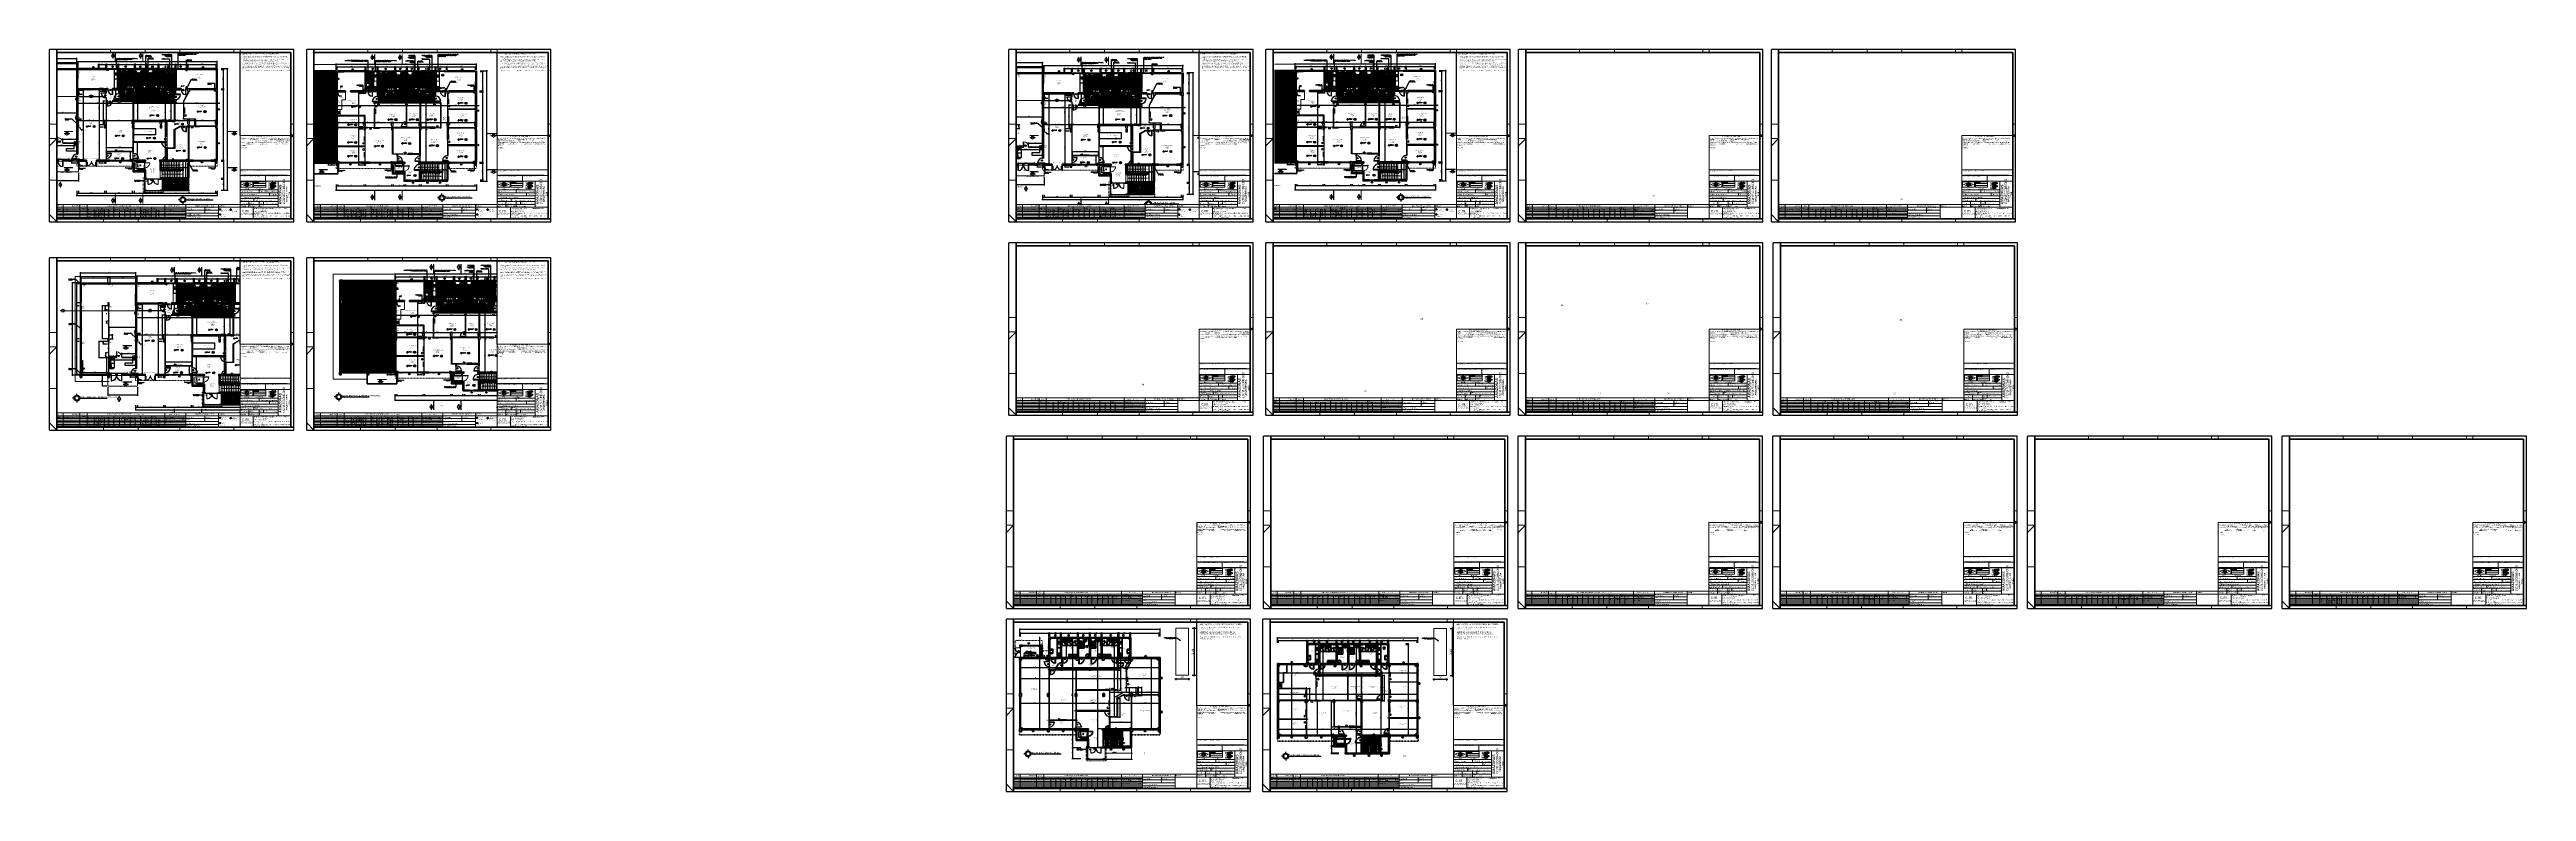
# Paper-space layout 'PRANCHAS' of a CAD drawing. Header units: metres. Extents: x -2981 to 5547, y 493 to 3051.
# The model-space entities are those that its viewports show. They can reach past a viewport. Long polylines and large blocks are cut down to what shows.
import ezdxf
from ezdxf import colors
from ezdxf.entities.mleader import LeaderData, LeaderLine
from ezdxf.enums import TextEntityAlignment as Align
from ezdxf.math import Vec2, Vec3

# ---------------------------------------------------------------- set-up
doc = ezdxf.new("R2010")
doc.units = ezdxf.units.M
for name, pattern in [('ACAD_ISO02W100', [15, 12, -3]), ('ACAD_ISO06W100', [36, 24, -3, 0, -3, 0, -3, 0, -3]), ('DASHDOT', [1, 0.5, -0.25, 0, -0.25]), ('ESTILO_TQS_0001', [1, 0.7, -0.3]), ('HIDDEN', [0.375, 0.25, -0.125]), ('HIDDEN2', [4.7625, 3.175, -1.5875])]:
    doc.linetypes.add(name, pattern=pattern)
for name, color, linetype in [('02', 2, 'Continuous'), ('1', 1, 'Continuous'), ('3', 3, 'Continuous'), ('Aguas Pluviais', 160, 'Continuous'), ('ARCO', 1, 'Continuous'), ('Calha', 4, 'Continuous'), ('CARIMBO', 7, 'Continuous'), ('Divisórias de Gesso Acartonado', 42, 'Continuous'), ('ESQUADRIAS', 2, 'Continuous'), ('Gases', 7, 'Continuous'), ('LINHA_AR', 10, 'Continuous'), ('Mobiliario', 221, 'Continuous'), ('MV', 6, 'Continuous'), ('pilares', 253, 'Continuous'), ('Shafts', 1, 'Continuous'), ('TEXTO', 7, 'Continuous'), ('Texto Esquadrias', 7, 'Continuous'), ('Texto Perimetro e Pé Direito', 7, 'Continuous'), ('TXT', 2, 'Continuous')]:
    doc.layers.add(name, color=color, linetype=linetype)
for name, color, linetype, lineweight in [('BANCADA', 152, 'Continuous', 30), ('cota', 18, 'Continuous', 9), ('Eixo', 1, 'ACAD_ISO06W100', 0), ('hachura interna', 49, 'Continuous', 9), ('K-BSE-ARQ-LAY', 252, 'Continuous', 5), ('linha', 1, 'Continuous', 9), ('Linha 1', 1, 'Continuous', 13), ('Linha 2', 2, 'Continuous', 20), ('Linha 3', 3, 'Continuous', 30), ('Linha 6', 6, 'Continuous', 60), ('linha2', 2, 'Continuous', 20), ('linha3', 3, 'Continuous', 30), ('Lógica', 252, 'Continuous', 9), ('parede', 8, 'Continuous', 80), ('Parede de Gesso', 160, 'Continuous', 9), ('parede-0', 1, 'Continuous', 30), ('PISO', 8, 'Continuous', 13), ('projeção', 25, 'ACAD_ISO02W100', 9)]:
    doc.layers.add(name, color=color, linetype=linetype, lineweight=lineweight)
doc.layers.add('borda', color=220, linetype='Continuous', lineweight=9, plot=False)
doc.layers.get('borda').off()
doc.styles.add('AMBI', font='arial.ttf')
doc.styles.add('arial', font='arial.ttf')
doc.styles.add('Myrian Bold', font='')
doc.styles.add('r80', font='romans.shx')
doc.styles.add('romans', font='romans.shx')
doc.styles.add('STYLE1', font='romans.shx')
doc.styles.add('Swis721 BT', font='swiss.ttf')
doc.styles.add('Tecnico', font='technic_.ttf')
doc.styles.add('VERDANA', font='verdana.ttf')
doc.styles.add('WMF-Century Gothic0', font='GOTHIC.TTF')
doc.styles.get('Myrian Bold').set_extended_font_data('MyriadBold')
doc.dimstyles.new('1-50', dxfattribs={"dimtxt": 0.15, "dimasz": 0.05, "dimexe": 0.1, "dimexo": 0.15, "dimgap": 0.05, "dimtad": 1, "dimzin": 4, "dimdsep": 46, "dimtxsty": 'arial', "dimblk": 'ARCHTICK', "dimcen": 0, "dimdle": 0.08, "dimclrd": 256, "dimclre": 256, "dimclrt": 256, "dimadec": 1, "dimazin": 0, "dimtfac": 1, "dimtix": 1, "dimtmove": 0, "dimatfit": 0, "dimldrblk": 'ARCHTICK', "dimfxl": 1, "dimtolj": 1, "dimarcsym": 0})
pattern_1 = [(45, (0, 0), (-0.021213203436, 0.021213203436), [])]
pattern_2 = [(45, (1.399288, -0.671344), (-0.021213203436, 0.021213203436), [])]

# ---------------------------------------------------------------- blocks, each defined once
blk = doc.blocks.new('IFAM')
for color, points in [(12, [(-2.9, 0, 1), (2.9, 0, 1)]), (72, [(7.4, 2, 0.414214), (7, 2.5), (3.4, 2.5, 0.414214), (2.9, 2), (2.9, -1.6, 0.414214), (3.4, -2), (7, -2, 0.414214), (7.4, -1.6)]), (72, [(12.8, 2, 0.414214), (12.4, 2.5), (8.8, 2.5, 0.414214), (8.3, 2), (8.3, -1.6, 0.414214), (8.8, -2), (12.4, -2, 0.414214), (12.8, -1.6)]), (72, [(2, -3.4, 0.414214), (1.6, -2.9), (-2, -2.9, 0.414214), (-2.5, -3.4), (-2.5, -7, 0.414214), (-2, -7.4), (1.6, -7.4, 0.414214), (2, -7)]), (72, [(2, -8.8, 0.414214), (1.6, -8.3), (-2, -8.3, 0.414214), (-2.5, -8.8), (-2.5, -12.4, 0.414214), (-2, -12.8), (1.6, -12.8, 0.414214), (2, -12.4)]), (72, [(2, -14.2, 0.414214), (1.6, -13.7), (-2, -13.7, 0.414214), (-2.5, -14.2), (-2.5, -17.8, 0.414214), (-2, -18.2), (1.6, -18.2, 0.414214), (2, -17.8)]), (72, [(7.4, -3.4, 0.414214), (7, -2.9), (3.4, -2.9, 0.414214), (2.9, -3.4), (2.9, -7, 0.414214), (3.4, -7.4), (7, -7.4, 0.414214), (7.4, -7)]), (72, [(7.4, -8.8, 0.414214), (7, -8.3), (3.4, -8.3, 0.414214), (2.9, -8.8), (2.9, -12.4, 0.414214), (3.4, -12.8), (7, -12.8, 0.414214), (7.4, -12.4)]), (72, [(7.4, -14.2, 0.414214), (7, -13.7), (3.4, -13.7, 0.414214), (2.9, -14.2), (2.9, -17.8, 0.414214), (3.4, -18.2), (7, -18.2, 0.414214), (7.4, -17.8)]), (72, [(12.8, -8.8, 0.414214), (12.4, -8.3), (8.8, -8.3, 0.414214), (8.3, -8.8), (8.3, -12.4, 0.414214), (8.8, -12.8), (12.4, -12.8, 0.414214), (12.8, -12.4)])]:
    blk.add_hatch(color=color).paths.add_polyline_path(points)
at = {"color": 72}
for p, q in [((2.9, -1.6), (2.9, 2)), ((3.4, 2.5), (7, 2.5)), ((7.4, 2), (7.4, -1.6)), ((8.3, -1.6), (8.3, 2)), ((8.8, 2.5), (12.4, 2.5)), ((12.8, 2), (12.8, -1.6)), ((-2.5, -7), (-2.5, -3.4)), ((-2.5, -12.4), (-2.5, -8.8)), ((-2.5, -17.8), (-2.5, -14.2)), ((-2, -2.9), (1.6, -2.9)), ((1.6, -7.4), (-2, -7.4)), ((-2, -8.3), (1.6, -8.3)), ((1.6, -12.8), (-2, -12.8)), ((-2, -13.7), (1.6, -13.7)), ((1.6, -18.2), (-2, -18.2)), ((2, -3.4), (2, -7)), ((2, -8.8), (2, -12.4)), ((2, -14.2), (2, -17.8)), ((2.9, -7), (2.9, -3.4)), ((2.9, -12.4), (2.9, -8.8)), ((2.9, -17.8), (2.9, -14.2)), ((7, -2), (3.4, -2)), ((3.4, -2.9), (7, -2.9)), ((7, -7.4), (3.4, -7.4)), ((3.4, -8.3), (7, -8.3)), ((7, -12.8), (3.4, -12.8)), ((3.4, -13.7), (7, -13.7)), ((7, -18.2), (3.4, -18.2)), ((7.4, -3.4), (7.4, -7)), ((7.4, -8.8), (7.4, -12.4)), ((7.4, -14.2), (7.4, -17.8)), ((8.3, -12.4), (8.3, -8.8)), ((12.4, -2), (8.8, -2)), ((8.8, -8.3), (12.4, -8.3)), ((12.4, -12.8), (8.8, -12.8)), ((12.8, -8.8), (12.8, -12.4))]:
    blk.add_line(p, q, dxfattribs=at)
at = {"color": 12}
blk.add_circle((0, 0), 2.92, dxfattribs=at)
at = {"color": 72}
for centre, start, end in [((3.4, 2), 90, 180), ((7, 2), 0, 90), ((8.8, 2), 90, 180), ((12.4, 2), 0, 90), ((-2, -3.4), 90, 180), ((-2, -7), 180, 270), ((-2, -8.8), 90, 180), ((-2, -12.4), 180, 270), ((-2, -14.2), 90, 180), ((-2, -17.8), 180, 270), ((1.6, -3.4), 0, 90), ((1.6, -7), 270, 0), ((1.6, -8.8), 0, 90), ((1.6, -12.4), 270, 0), ((1.6, -14.2), 0, 90), ((1.6, -17.8), 270, 0), ((3.4, -1.6), 180, 270), ((3.4, -3.4), 90, 180), ((3.4, -7), 180, 270), ((3.4, -8.8), 90, 180), ((3.4, -12.4), 180, 270), ((3.4, -14.2), 90, 180), ((3.4, -17.8), 180, 270), ((7, -1.6), 270, 0), ((7, -3.4), 0, 90), ((7, -7), 270, 0), ((7, -8.8), 0, 90), ((7, -12.4), 270, 0), ((7, -14.2), 0, 90), ((7, -17.8), 270, 0), ((8.8, -1.6), 180, 270), ((8.8, -8.8), 90, 180), ((8.8, -12.4), 180, 270), ((12.4, -1.6), 270, 0), ((12.4, -8.8), 0, 90), ((12.4, -12.4), 270, 0)]:
    blk.add_arc(centre, 0.45, start, end, dxfattribs=at)
at = {"color": 72, "style": 'Myrian Bold'}
blk.add_text('IFAM', height=6.48, rotation=90, dxfattribs=at).set_placement((-8.3, -7.9), align=Align.MIDDLE_CENTER)
blk = doc.blocks.new('prancha padrão extendida')
at = {"layer": 'Linha 2'}
for points in [[(1053.1, 136.9), (1052.6, 136.9), (1052.5, 137.2), (1052.3, 136.9), (1051.9, 136.9), (1052.2, 136.7), (1052.1, 136.4), (1052.5, 136.6), (1052.8, 136.4), (1052.7, 136.7)], [(1052.7, 136.7), (1053.1, 136.9), (1052.6, 136.9), (1052.5, 137.2), (1052.3, 136.9), (1051.9, 136.9), (1052.2, 136.7), (1052.1, 136.4), (1052.5, 136.6), (1052.8, 136.4)], [(1052.5, 135.3), (1052.8, 135.1), (1052.7, 135.4), (1053.1, 135.5), (1052.6, 135.5), (1052.5, 135.8), (1052.3, 135.5), (1051.9, 135.5), (1052.2, 135.4), (1052.1, 135.1)], [(1052.7, 134), (1053.1, 134.2), (1052.6, 134.2), (1052.5, 134.5), (1052.3, 134.2), (1051.9, 134.2), (1052.2, 134), (1052.1, 133.7), (1052.5, 133.9), (1052.8, 133.7)], [(1053.1, 132.9), (1052.6, 132.9), (1052.5, 133.1), (1052.3, 132.9), (1051.9, 132.9), (1052.2, 132.7), (1052.1, 132.4), (1052.5, 132.6), (1052.8, 132.4), (1052.7, 132.7)], [(1055, 136.9), (1054.5, 136.9), (1054.4, 137.2), (1054.2, 136.9), (1053.8, 136.9), (1054.1, 136.7), (1054, 136.4), (1054.4, 136.6), (1054.8, 136.4), (1054.6, 136.7)], [(1055, 132.9), (1054.5, 132.9), (1054.4, 133.1), (1054.2, 132.9), (1053.8, 132.9), (1054.1, 132.7), (1054, 132.4), (1054.4, 132.6), (1054.8, 132.4), (1054.6, 132.7)], [(1056.9, 136.9), (1056.4, 136.9), (1056.3, 137.2), (1056.1, 136.9), (1055.7, 136.9), (1056, 136.7), (1055.9, 136.4), (1056.3, 136.6), (1056.6, 136.4), (1056.5, 136.7)], [(1056.9, 135.5), (1056.4, 135.5), (1056.3, 135.8), (1056.1, 135.5), (1055.7, 135.5), (1056, 135.4), (1055.9, 135.1), (1056.3, 135.3), (1056.6, 135.1), (1056.5, 135.4)], [(1056.9, 134.2), (1056.4, 134.2), (1056.3, 134.5), (1056.1, 134.2), (1055.7, 134.2), (1056, 134), (1055.9, 133.7), (1056.3, 133.9), (1056.6, 133.7), (1056.5, 134)], [(1056.9, 132.9), (1056.4, 132.9), (1056.3, 133.1), (1056.1, 132.9), (1055.7, 132.9), (1056, 132.7), (1055.9, 132.4), (1056.3, 132.6), (1056.6, 132.4), (1056.5, 132.7)], [(1058.8, 136.9), (1058.3, 136.9), (1058.2, 137.2), (1058, 136.9), (1057.6, 136.9), (1057.9, 136.7), (1057.8, 136.4), (1058.2, 136.6), (1058.6, 136.4), (1058.4, 136.7)], [(1058.4, 132.7), (1058.8, 132.9), (1058.3, 132.9), (1058.2, 133.1), (1058, 132.9), (1057.6, 132.9), (1057.9, 132.7), (1057.8, 132.4), (1058.2, 132.6), (1058.6, 132.4)], [(1060.2, 135), (1059.4, 135), (1059.1, 135.5), (1058.8, 135), (1058, 135), (1058.7, 134.6), (1058.4, 134.1), (1059.1, 134.4), (1059.8, 134.1), (1059.5, 134.6)], [(1060.7, 136.9), (1060.2, 136.9), (1060.1, 137.2), (1059.9, 136.9), (1059.5, 136.9), (1059.8, 136.7), (1059.7, 136.4), (1060.1, 136.6), (1060.4, 136.4), (1060.3, 136.7)], [(1060.7, 132.9), (1060.2, 132.9), (1060.1, 133.1), (1059.9, 132.9), (1059.5, 132.9), (1059.8, 132.7), (1059.7, 132.4), (1060.1, 132.6), (1060.4, 132.4), (1060.3, 132.7)], [(1062.6, 136.9), (1062.1, 136.9), (1062, 137.2), (1061.8, 136.9), (1061.4, 136.9), (1061.7, 136.7), (1061.6, 136.4), (1062, 136.6), (1062.3, 136.4), (1062.2, 136.7)], [(1062.2, 135.4), (1062.6, 135.5), (1062.1, 135.5), (1062, 135.8), (1061.8, 135.5), (1061.4, 135.5), (1061.7, 135.4), (1061.6, 135.1), (1062, 135.3), (1062.3, 135.1)], [(1062.6, 134.2), (1062.1, 134.2), (1062, 134.5), (1061.8, 134.2), (1061.4, 134.2), (1061.7, 134), (1061.6, 133.7), (1062, 133.9), (1062.3, 133.7), (1062.2, 134)], [(1062.2, 132.7), (1062.6, 132.9), (1062.1, 132.9), (1062, 133.1), (1061.8, 132.9), (1061.4, 132.9), (1061.7, 132.7), (1061.6, 132.4), (1062, 132.6), (1062.3, 132.4)], [(1064.1, 136.7), (1064.4, 136.9), (1064, 136.9), (1063.9, 137.2), (1063.7, 136.9), (1063.3, 136.9), (1063.6, 136.7), (1063.5, 136.4), (1063.9, 136.6), (1064.2, 136.4)], [(1064.4, 132.9), (1064, 132.9), (1063.9, 133.1), (1063.7, 132.9), (1063.3, 132.9), (1063.6, 132.7), (1063.5, 132.4), (1063.9, 132.6), (1064.2, 132.4), (1064.1, 132.7)], [(1066.4, 136.9), (1065.9, 136.9), (1065.8, 137.2), (1065.6, 136.9), (1065.2, 136.9), (1065.5, 136.7), (1065.4, 136.4), (1065.8, 136.6), (1066.1, 136.4), (1066, 136.7)], [(1066.3, 135.5), (1065.9, 135.5), (1065.8, 135.8), (1065.6, 135.5), (1065.2, 135.5), (1065.5, 135.4), (1065.4, 135.1), (1065.8, 135.3), (1066.1, 135.1), (1066, 135.4)], [(1066.3, 134.2), (1065.9, 134.2), (1065.8, 134.5), (1065.6, 134.2), (1065.2, 134.2), (1065.5, 134), (1065.4, 133.7), (1065.8, 133.9), (1066.1, 133.7), (1066, 134)], [(1066, 132.7), (1066.4, 132.9), (1065.9, 132.9), (1065.8, 133.1), (1065.6, 132.9), (1065.2, 132.9), (1065.5, 132.7), (1065.4, 132.4), (1065.8, 132.6), (1066.1, 132.4)]]:
    blk.add_hatch(color=256, dxfattribs=at).paths.add_polyline_path(points)
at = {"layer": 'CARIMBO'}
blk.add_line((930.5, 10), (929.8, 10), dxfattribs=at)
at = {"layer": 'Linha 1'}
for p, q in [((1179, 179.3), (1004, 179.3)), ((1179, 160), (1004, 160)), ((1179, 140), (1004, 140)), ((1135.3, 110), (1004, 110)), ((1004, 100), (1135.3, 100)), ((1135.3, 90), (1004, 90)), ((1069.6, 110), (1069.6, 100)), ((1091.5, 140), (1091.5, 160)), ((1105.2, 100), (1105.2, 90)), ((1135.3, 50), (1135.3, 140)), ((929.8, 40), (373, 40)), ((817.3, 35), (373, 35)), ((929.8, 30), (373, 30)), ((817.3, 25), (373, 25)), ((929.8, 20), (373, 20)), ((373, 15), (817.3, 15)), ((395.2, 60), (395.2, 10)), ((452.4, 10), (452.4, 60)), ((477.2, 10), (477.2, 60)), ((501.1, 10), (501.1, 45)), ((518.3, 10), (518.3, 45)), ((535.7, 45), (535.7, 10)), ((551.9, 10), (551.9, 45)), ((569.8, 10), (569.8, 50)), ((589, 10), (589, 45)), ((607.1, 10), (607.1, 45)), ((626.1, 45), (626.1, 10)), ((642.3, 10), (642.3, 45)), ((661.5, 10), (661.5, 50)), ((679.6, 10), (679.6, 45)), ((698.5, 45), (698.5, 10)), ((714.8, 10), (714.8, 45)), ((744.8, 10), (744.8, 60)), ((817.3, 10), (817.3, 60)), ((882.4, 30), (882.4, 50)), ((929.8, 60), (929.8, 10)), ((1135.3, 80), (1004, 80)), ((1135.3, 70), (1004, 70)), ((1135.3, 60), (1004, 60)), ((1179, 50), (1004, 50)), ((1034.3, 70), (1034.3, 50)), ((1049.4, 50), (1049.4, 10.8)), ((1052, 70), (1052, 80)), ((1069.6, 70), (1069.6, 50)), ((1084.2, 70), (1084.2, 60))]:
    blk.add_line(p, q, dxfattribs=at)
blk.add_lwpolyline([(373, 45), (817.3, 45)], dxfattribs=at)
at = {"layer": 'Linha 2'}
for p, q in [((558, 584), (558, 594)), ((677.5, 584), (677.5, 594)), ((797, 584), (797, 594)), ((982, 584), (982, 594)), ((1004, 584), (1004, 594)), ((373, 337), (348, 337)), ((373, 287), (348, 287)), ((348, 262), (373, 287)), ((1004, 10), (1004, 297)), ((1179, 297), (1004, 297)), ((1189, 337), (1179, 337)), ((1183, 301), (1179, 297)), ((1179, 297), (1183, 293)), ((1183, 298.8), (1183, 301)), ((1186, 298.8), (1183, 298.8)), ((1186, 295.2), (1183, 295.2)), ((1183, 295.2), (1183, 293)), ((1186, 295.2), (1186, 298.8)), ((1186, 297), (1189, 297)), ((348, 143.5), (373, 143.5)), ((1006.4, 118.9), (1006.4, 138)), ((1006.4, 138), (1048.1, 138)), ((1048.1, 118.9), (1006.4, 118.9)), ((1027.3, 135.7), (1010, 128.4)), ((1027.3, 135.7), (1010, 128.4)), ((1010, 128.4), (1027.3, 121.2)), ((1010, 128.4), (1027.3, 121.2)), ((1020.6, 126.8), (1020.8, 126.8)), ((1020.7, 126.8), (1020.6, 126.8)), ((1020.6, 126.8), (1020.8, 126.8)), ((1020.7, 126.8), (1020.6, 126.8)), ((1020.6, 126.8), (1020.7, 126.8)), ((1020.8, 126.8), (1020.6, 126.8)), ((1020.7, 126.6), (1020.7, 126.8)), ((1020.7, 126.6), (1020.7, 126.8)), ((1020.7, 126.8), (1020.7, 126.6)), ((1020.8, 126.7), (1020.7, 126.6)), ((1020.8, 126.7), (1020.7, 126.6)), ((1020.7, 126.6), (1020.8, 126.7)), ((1020.8, 129.2), (1021.1, 129.2)), ((1021, 129.1), (1020.8, 129.2)), ((1020.8, 129.2), (1021.1, 129.2)), ((1021, 129.1), (1020.8, 129.2)), ((1020.8, 129.2), (1021, 129.1)), ((1021.1, 129.2), (1020.8, 129.2)), ((1020.9, 126.9), (1020.8, 127)), ((1020.8, 126.8), (1020.8, 127)), ((1020.8, 127), (1020.9, 126.9)), ((1020.8, 126.8), (1020.8, 127)), ((1020.8, 127), (1020.9, 126.9)), ((1020.8, 127), (1020.8, 126.8)), ((1021, 126.6), (1020.8, 126.7)), ((1021, 126.6), (1020.8, 126.7)), ((1020.8, 126.7), (1021, 126.6)), ((1020.9, 128.9), (1021, 129.1)), ((1020.9, 128.9), (1021, 129.1)), ((1021, 129.1), (1020.9, 128.9)), ((1021.2, 129), (1020.9, 128.9)), ((1021.2, 129), (1020.9, 128.9)), ((1020.9, 128.9), (1021.2, 129)), ((1020.9, 126.9), (1021.1, 126.8)), ((1020.9, 126.9), (1021.1, 126.8)), ((1021.1, 126.8), (1020.9, 126.9)), ((1021, 126.8), (1021, 126.6)), ((1021.1, 126.8), (1021, 126.8)), ((1021, 126.8), (1021, 126.6)), ((1021.1, 126.8), (1021, 126.8)), ((1021, 126.8), (1021.1, 126.8)), ((1021, 126.6), (1021, 126.8)), ((1021.2, 129.2), (1021.1, 129.4)), ((1021.1, 129.4), (1021.2, 129.2)), ((1021.1, 129.2), (1021.1, 129.4)), ((1021.1, 129.4), (1021.2, 129.2)), ((1021.1, 129.2), (1021.1, 129.4)), ((1021.1, 129.4), (1021.1, 129.2)), ((1021.2, 129.2), (1021.5, 129.2)), ((1021.2, 129.2), (1021.5, 129.2)), ((1021.5, 129.2), (1021.2, 129.2)), ((1021.4, 128.9), (1021.2, 129)), ((1021.4, 128.9), (1021.2, 129)), ((1021.2, 129), (1021.4, 128.9)), ((1021.5, 129.2), (1021.3, 129.1)), ((1021.5, 129.2), (1021.3, 129.1)), ((1021.3, 129.1), (1021.5, 129.2)), ((1021.3, 129.1), (1021.4, 128.9)), ((1021.3, 129.1), (1021.4, 128.9)), ((1021.4, 128.9), (1021.3, 129.1)), ((1021.3, 127.3), (1021.6, 127.3)), ((1021.5, 127.2), (1021.3, 127.3)), ((1021.3, 127.3), (1021.6, 127.3)), ((1021.5, 127.2), (1021.3, 127.3)), ((1021.3, 127.3), (1021.5, 127.2)), ((1021.6, 127.3), (1021.3, 127.3)), ((1021.4, 127), (1021.5, 127.2)), ((1021.4, 127), (1021.5, 127.2)), ((1021.5, 127.2), (1021.4, 127)), ((1021.7, 127.1), (1021.4, 127)), ((1021.7, 127.1), (1021.4, 127)), ((1021.4, 127), (1021.7, 127.1)), ((1021.6, 127.3), (1021.7, 127.5)), ((1021.6, 127.3), (1021.7, 127.5)), ((1021.7, 127.5), (1021.6, 127.3)), ((1021.8, 127.3), (1021.7, 127.5)), ((1021.7, 127.5), (1021.8, 127.3)), ((1021.7, 127.5), (1021.8, 127.3)), ((1021.9, 127), (1021.7, 127.1)), ((1021.9, 127), (1021.7, 127.1)), ((1021.7, 127.1), (1021.9, 127)), ((1021.8, 127.3), (1022.1, 127.3)), ((1022.1, 127.3), (1021.8, 127.2)), ((1022.1, 127.3), (1021.8, 127.2)), ((1021.8, 127.3), (1022.1, 127.3)), ((1022.1, 127.3), (1021.8, 127.3)), ((1021.8, 127.2), (1022.1, 127.3)), ((1021.8, 127.2), (1021.9, 127)), ((1021.8, 127.2), (1021.9, 127)), ((1021.9, 127), (1021.8, 127.2)), ((1022.3, 127.6), (1022.5, 127.6)), ((1022.4, 127.5), (1022.3, 127.6)), ((1022.3, 127.6), (1022.5, 127.6)), ((1022.4, 127.5), (1022.3, 127.6)), ((1022.3, 127.6), (1022.4, 127.5)), ((1022.5, 127.6), (1022.3, 127.6)), ((1022.4, 127.4), (1022.4, 127.5)), ((1022.5, 127.5), (1022.4, 127.4)), ((1022.4, 127.4), (1022.4, 127.5)), ((1022.5, 127.5), (1022.4, 127.4)), ((1022.4, 127.4), (1022.5, 127.5)), ((1022.4, 127.5), (1022.4, 127.4)), ((1022.6, 127.6), (1022.5, 127.7)), ((1022.5, 127.6), (1022.5, 127.7)), ((1022.5, 127.7), (1022.6, 127.6)), ((1022.5, 127.6), (1022.5, 127.7)), ((1022.5, 127.7), (1022.6, 127.6)), ((1022.5, 127.7), (1022.5, 127.6)), ((1022.6, 127.4), (1022.5, 127.5)), ((1022.6, 127.4), (1022.5, 127.5)), ((1022.5, 127.5), (1022.6, 127.4)), ((1022.6, 127.6), (1022.7, 127.6)), ((1022.7, 127.6), (1022.6, 127.5)), ((1022.7, 127.6), (1022.6, 127.5)), ((1022.6, 127.6), (1022.7, 127.6)), ((1022.7, 127.6), (1022.6, 127.6)), ((1022.6, 127.5), (1022.7, 127.6)), ((1022.6, 127.5), (1022.6, 127.4)), ((1022.6, 127.5), (1022.6, 127.4)), ((1022.6, 127.4), (1022.6, 127.5)), ((1022.9, 126.3), (1023.1, 126.3)), ((1023, 126.2), (1022.9, 126.3)), ((1022.9, 126.3), (1023.1, 126.3)), ((1023, 126.2), (1022.9, 126.3)), ((1022.9, 126.3), (1023, 126.2)), ((1023.1, 126.3), (1022.9, 126.3)), ((1023, 126.8), (1023.2, 126.8)), ((1023.2, 126.7), (1023, 126.8)), ((1023, 126.8), (1023.2, 126.8)), ((1023.2, 126.7), (1023, 126.8)), ((1023, 126.8), (1023.2, 126.7)), ((1023.2, 126.8), (1023, 126.8)), ((1023, 126), (1023, 126.2)), ((1023, 126), (1023, 126.2)), ((1023, 126.2), (1023, 126)), ((1023.2, 126.1), (1023, 126)), ((1023.2, 126.1), (1023, 126)), ((1023, 126), (1023.2, 126.1)), ((1023.1, 126.6), (1023.2, 126.7)), ((1023.3, 126.7), (1023.1, 126.6)), ((1023.1, 126.6), (1023.2, 126.7)), ((1023.3, 126.7), (1023.1, 126.6)), ((1023.1, 126.6), (1023.3, 126.7)), ((1023.2, 126.7), (1023.1, 126.6)), ((1023.1, 126.3), (1023.2, 126.4)), ((1023.1, 126.3), (1023.2, 126.4)), ((1023.2, 126.4), (1023.1, 126.3)), ((1023.2, 126.8), (1023.3, 127)), ((1023.2, 126.8), (1023.3, 127)), ((1023.3, 127), (1023.2, 126.8)), ((1023.3, 126.3), (1023.2, 126.4)), ((1023.2, 126.4), (1023.3, 126.3)), ((1023.2, 126.4), (1023.3, 126.3)), ((1023.4, 126), (1023.2, 126.1)), ((1023.4, 126), (1023.2, 126.1)), ((1023.2, 126.1), (1023.4, 126)), ((1023.4, 126.8), (1023.3, 127)), ((1023.3, 127), (1023.4, 126.8)), ((1023.3, 127), (1023.4, 126.8)), ((1023.5, 126.6), (1023.3, 126.7)), ((1023.5, 126.6), (1023.3, 126.7)), ((1023.3, 126.7), (1023.5, 126.6)), ((1023.3, 126.3), (1023.5, 126.2)), ((1023.3, 126.3), (1023.5, 126.2)), ((1023.5, 126.2), (1023.3, 126.3)), ((1023.3, 126.2), (1023.4, 126)), ((1023.5, 126.2), (1023.3, 126.2)), ((1023.3, 126.2), (1023.4, 126)), ((1023.5, 126.2), (1023.3, 126.2)), ((1023.3, 126.2), (1023.5, 126.2)), ((1023.4, 126), (1023.3, 126.2)), ((1023.4, 126.8), (1023.6, 126.8)), ((1023.6, 126.8), (1023.4, 126.7)), ((1023.6, 126.8), (1023.4, 126.7)), ((1023.4, 126.8), (1023.6, 126.8)), ((1023.6, 126.8), (1023.4, 126.8)), ((1023.4, 126.7), (1023.6, 126.8)), ((1023.4, 126.7), (1023.5, 126.6)), ((1023.4, 126.7), (1023.5, 126.6)), ((1023.5, 126.6), (1023.4, 126.7)), ((1023.9, 125.8), (1024.2, 125.8)), ((1024.1, 125.7), (1023.9, 125.8)), ((1023.9, 125.8), (1024.2, 125.8)), ((1024.1, 125.7), (1023.9, 125.8)), ((1023.9, 125.8), (1024.2, 125.8)), ((1024.1, 125.7), (1023.9, 125.8)), ((1024, 125.5), (1024.1, 125.7)), ((1024, 125.5), (1024.1, 125.7)), ((1024, 125.5), (1024.1, 125.7)), ((1024.3, 125.6), (1024, 125.5)), ((1024.3, 125.6), (1024, 125.5)), ((1024.3, 125.6), (1024, 125.5)), ((1024.4, 128.4), (1024.2, 128.3)), ((1024.2, 128.3), (1024.4, 128.3)), ((1024.2, 125.8), (1024.3, 126)), ((1024.2, 125.8), (1024.3, 126)), ((1024.2, 125.8), (1024.3, 126)), ((1024.4, 128.3), (1024.3, 128.1)), ((1024.5, 128.2), (1024.3, 128.1)), ((1024.3, 126), (1024.4, 125.8)), ((1024.5, 125.5), (1024.3, 125.6)), ((1024.5, 125.5), (1024.3, 125.6)), ((1024.5, 125.5), (1024.3, 125.6)), ((1024.5, 128.5), (1024.4, 128.4)), ((1024.4, 125.8), (1024.7, 125.8)), ((1024.7, 125.8), (1024.4, 125.7)), ((1024.7, 125.8), (1024.4, 125.7)), ((1024.4, 125.8), (1024.7, 125.8)), ((1024.7, 125.8), (1024.4, 125.7)), ((1024.4, 125.7), (1024.5, 125.5)), ((1024.4, 125.7), (1024.5, 125.5)), ((1024.4, 125.7), (1024.5, 125.5)), ((1024.6, 128.4), (1024.5, 128.5)), ((1024.5, 128.5), (1024.6, 128.4)), ((1024.5, 128.5), (1024.6, 128.4)), ((1024.5, 128.5), (1024.6, 128.4)), ((1024.7, 128.1), (1024.5, 128.2)), ((1024.8, 128.3), (1024.6, 128.4)), ((1024.6, 128.2), (1024.8, 128.3)), ((1024.6, 128.2), (1024.7, 128.1)), ((1024.6, 128.2), (1024.7, 128.1)), ((1024.6, 128.2), (1024.7, 128.1)), ((1024.7, 128.1), (1024.6, 128.2)), ((1026, 127.2), (1026.2, 127.2)), ((1026.2, 127.1), (1026, 127.2)), ((1026, 127.2), (1026.2, 127.2)), ((1026.2, 127.1), (1026, 127.2)), ((1026, 127.2), (1026.2, 127.2)), ((1026.2, 127.1), (1026, 127.2)), ((1026.1, 127), (1026.2, 127.1)), ((1026.1, 127), (1026.2, 127.1)), ((1026.1, 127), (1026.2, 127.1)), ((1026.3, 127), (1026.1, 127)), ((1026.3, 127), (1026.1, 127)), ((1026.3, 127), (1026.1, 127)), ((1026.2, 127.2), (1026.3, 127.3)), ((1026.2, 127.2), (1026.3, 127.3)), ((1026.2, 127.2), (1026.3, 127.3)), ((1026.3, 127.3), (1026.4, 127.2)), ((1026.3, 127.3), (1026.4, 127.2)), ((1026.3, 127.3), (1026.4, 127.2)), ((1026.3, 127.3), (1026.4, 127.2)), ((1026.5, 127), (1026.3, 127)), ((1026.5, 127), (1026.3, 127)), ((1026.5, 127), (1026.3, 127)), ((1026.4, 127.2), (1026.6, 127.2)), ((1026.6, 127.2), (1026.4, 127.1)), ((1026.6, 127.2), (1026.4, 127.1)), ((1026.4, 127.2), (1026.6, 127.2)), ((1026.6, 127.2), (1026.4, 127.1)), ((1026.4, 127.2), (1026.6, 127.2)), ((1026.4, 127.1), (1026.5, 127)), ((1026.4, 127.1), (1026.5, 127)), ((1026.4, 127.1), (1026.5, 127)), ((1026.7, 126.9), (1026.8, 126.9)), ((1026.8, 126.8), (1026.7, 126.9)), ((1026.7, 126.9), (1026.8, 126.9)), ((1026.8, 126.8), (1026.7, 126.9)), ((1026.7, 126.9), (1026.8, 126.8)), ((1026.8, 126.9), (1026.7, 126.9)), ((1026.7, 126.7), (1026.8, 126.8)), ((1026.8, 126.8), (1026.7, 126.7)), ((1026.7, 126.7), (1026.8, 126.8)), ((1026.8, 126.8), (1026.7, 126.7)), ((1026.7, 126.7), (1026.8, 126.8)), ((1026.8, 126.8), (1026.7, 126.7)), ((1026.9, 126.9), (1026.8, 126.9)), ((1026.8, 126.9), (1026.8, 126.9)), ((1026.8, 126.9), (1026.9, 126.9)), ((1026.8, 126.9), (1026.8, 126.9)), ((1026.8, 126.9), (1026.9, 126.9)), ((1026.8, 126.9), (1026.8, 126.9)), ((1027, 126.7), (1026.8, 126.8)), ((1027, 126.7), (1026.8, 126.8)), ((1026.8, 126.8), (1027, 126.7)), ((1026.8, 126.3), (1027.1, 126.3)), ((1027, 126.1), (1026.8, 126.3)), ((1026.8, 126.3), (1027.1, 126.3)), ((1027, 126.1), (1026.8, 126.3)), ((1026.8, 126.3), (1027, 126.1)), ((1027.1, 126.3), (1026.8, 126.3)), ((1026.9, 127.7), (1027.2, 127.7)), ((1027.1, 127.6), (1026.9, 127.7)), ((1026.9, 127.7), (1027.2, 127.7)), ((1027.1, 127.6), (1026.9, 127.7)), ((1026.9, 127.7), (1027.1, 127.6)), ((1027.2, 127.7), (1026.9, 127.7)), ((1026.9, 126.9), (1027, 126.9)), ((1027, 126.9), (1026.9, 126.8)), ((1027, 126.9), (1026.9, 126.8)), ((1026.9, 126.9), (1027, 126.9)), ((1027, 126.9), (1026.9, 126.9)), ((1026.9, 126.8), (1027, 126.9)), ((1026.9, 126.8), (1027, 126.7)), ((1026.9, 126.8), (1027, 126.7)), ((1027, 126.7), (1026.9, 126.8)), ((1026.9, 125.9), (1027, 126.1)), ((1027.2, 126.1), (1026.9, 125.9)), ((1026.9, 125.9), (1027, 126.1)), ((1027.2, 126.1), (1026.9, 125.9)), ((1026.9, 125.9), (1027.2, 126.1)), ((1027, 126.1), (1026.9, 125.9)), ((1027, 127.5), (1027.1, 127.6)), ((1027, 127.5), (1027.1, 127.6)), ((1027.1, 127.6), (1027, 127.5)), ((1027.3, 127.5), (1027, 127.5)), ((1027.3, 127.5), (1027, 127.5)), ((1027, 127.5), (1027.3, 127.5)), ((1027.1, 126.3), (1027.2, 126.4)), ((1027.1, 126.3), (1027.2, 126.4)), ((1027.2, 126.4), (1027.1, 126.3)), ((1027.1, 124.6), (1027.2, 124.6)), ((1027.1, 124.6), (1027.2, 124.6)), ((1027.1, 124.6), (1027.1, 124.6)), ((1027.1, 124.5), (1027.1, 124.6)), ((1027.1, 124.6), (1027.1, 124.6)), ((1027.1, 124.5), (1027.1, 124.6)), ((1027.1, 124.6), (1027.2, 124.6)), ((1027.1, 124.6), (1027.1, 124.6)), ((1027.1, 124.5), (1027.1, 124.6)), ((1027.1, 124.5), (1027.1, 124.5)), ((1027.2, 124.5), (1027.1, 124.5)), ((1027.1, 124.5), (1027.1, 124.5)), ((1027.2, 124.5), (1027.1, 124.5)), ((1027.1, 124.5), (1027.1, 124.5)), ((1027.2, 124.5), (1027.1, 124.5)), ((1027.3, 127.7), (1027.2, 127.9)), ((1027.2, 127.7), (1027.2, 127.9)), ((1027.2, 127.9), (1027.3, 127.7)), ((1027.2, 127.7), (1027.2, 127.9)), ((1027.2, 127.9), (1027.3, 127.7)), ((1027.2, 127.9), (1027.2, 127.7)), ((1027.3, 126.3), (1027.2, 126.4)), ((1027.2, 126.4), (1027.3, 126.3)), ((1027.2, 126.4), (1027.3, 126.3)), ((1027.4, 125.9), (1027.2, 126.1)), ((1027.4, 125.9), (1027.2, 126.1)), ((1027.2, 126.1), (1027.4, 125.9)), ((1027.2, 124.6), (1027.2, 124.6)), ((1027.2, 124.6), (1027.3, 124.6)), ((1027.2, 124.6), (1027.2, 124.6)), ((1027.3, 124.6), (1027.2, 124.5)), ((1027.3, 124.6), (1027.2, 124.5)), ((1027.2, 124.6), (1027.3, 124.6)), ((1027.2, 124.6), (1027.2, 124.6)), ((1027.3, 124.6), (1027.2, 124.5)), ((1027.2, 124.6), (1027.3, 124.6)), ((1027.2, 124.6), (1027.2, 124.6)), ((1027.3, 124.5), (1027.2, 124.5)), ((1027.2, 124.5), (1027.3, 124.5)), ((1027.3, 124.5), (1027.2, 124.5)), ((1027.2, 124.5), (1027.3, 124.5)), ((1027.3, 124.5), (1027.2, 124.5)), ((1027.2, 124.5), (1027.3, 124.5)), ((1044.5, 128.4), (1027.3, 135.7)), ((1044.5, 128.4), (1027.3, 135.7)), ((1027.3, 121.2), (1044.5, 128.4)), ((1027.3, 121.2), (1044.5, 128.4)), ((1027.3, 127.7), (1027.6, 127.7)), ((1027.3, 127.7), (1027.6, 127.7)), ((1027.6, 127.7), (1027.3, 127.7)), ((1027.4, 127.4), (1027.3, 127.5)), ((1027.4, 127.4), (1027.3, 127.5)), ((1027.3, 127.5), (1027.4, 127.4)), ((1027.3, 126.3), (1027.6, 126.3)), ((1027.6, 126.3), (1027.3, 126.1)), ((1027.6, 126.3), (1027.3, 126.1)), ((1027.3, 126.3), (1027.6, 126.3)), ((1027.6, 126.3), (1027.3, 126.3)), ((1027.3, 126.1), (1027.6, 126.3)), ((1027.3, 126.1), (1027.4, 125.9)), ((1027.3, 126.1), (1027.4, 125.9)), ((1027.4, 125.9), (1027.3, 126.1)), ((1027.6, 127.7), (1027.4, 127.6)), ((1027.6, 127.7), (1027.4, 127.6)), ((1027.4, 127.6), (1027.6, 127.7)), ((1027.4, 127.6), (1027.4, 127.4)), ((1027.4, 127.6), (1027.4, 127.4)), ((1027.4, 127.4), (1027.4, 127.6)), ((1027.6, 127.2), (1027.8, 127.2)), ((1027.8, 127.1), (1027.6, 127.2)), ((1027.6, 127.2), (1027.8, 127.2)), ((1027.8, 127.1), (1027.6, 127.2)), ((1027.6, 127.2), (1027.8, 127.1)), ((1027.8, 127.2), (1027.6, 127.2)), ((1027.7, 127), (1027.8, 127.1)), ((1027.7, 127), (1027.8, 127.1)), ((1027.8, 127.1), (1027.7, 127)), ((1027.9, 127), (1027.7, 127)), ((1027.9, 127), (1027.7, 127)), ((1027.7, 127), (1027.9, 127)), ((1027.8, 127.2), (1027.9, 127.4)), ((1027.8, 127.2), (1027.9, 127.4)), ((1027.9, 127.4), (1027.8, 127.2)), ((1028, 127.2), (1027.9, 127.4)), ((1027.9, 127.4), (1028, 127.2)), ((1027.9, 127.4), (1028, 127.2)), ((1028.1, 126.9), (1027.9, 127)), ((1028.1, 126.9), (1027.9, 127)), ((1027.9, 127), (1028.1, 126.9)), ((1028, 127.2), (1028.2, 127.2)), ((1028.2, 127.2), (1028, 127.1)), ((1028.2, 127.2), (1028, 127.1)), ((1028, 127.2), (1028.2, 127.2)), ((1028.2, 127.2), (1028, 127.2)), ((1028, 127.1), (1028.2, 127.2)), ((1028, 127.1), (1028.1, 126.9)), ((1028, 127.1), (1028.1, 126.9)), ((1028.1, 126.9), (1028, 127.1)), ((1028.6, 125.7), (1028.8, 125.7)), ((1028.7, 125.6), (1028.6, 125.7)), ((1028.6, 125.7), (1028.8, 125.7)), ((1028.7, 125.6), (1028.6, 125.7)), ((1028.6, 125.7), (1028.7, 125.6)), ((1028.8, 125.7), (1028.6, 125.7)), ((1028.7, 128.7), (1028.9, 128.7)), ((1028.8, 128.6), (1028.7, 128.7)), ((1028.7, 128.7), (1028.9, 128.7)), ((1028.8, 128.6), (1028.7, 128.7)), ((1028.7, 128.7), (1028.8, 128.6)), ((1028.9, 128.7), (1028.7, 128.7)), ((1028.7, 125.5), (1028.7, 125.6)), ((1028.7, 125.5), (1028.7, 125.6)), ((1028.7, 125.6), (1028.7, 125.5)), ((1028.8, 125.5), (1028.7, 125.5)), ((1028.8, 125.5), (1028.7, 125.5)), ((1028.7, 125.5), (1028.8, 125.5)), ((1028.8, 128.5), (1028.8, 128.6)), ((1028.9, 128.6), (1028.8, 128.5)), ((1028.8, 128.5), (1028.8, 128.6)), ((1028.9, 128.6), (1028.8, 128.5)), ((1028.8, 128.5), (1028.9, 128.6)), ((1028.8, 128.6), (1028.8, 128.5)), ((1028.9, 125.7), (1028.8, 125.8)), ((1028.8, 125.7), (1028.8, 125.8)), ((1028.8, 125.8), (1028.9, 125.7)), ((1028.8, 125.7), (1028.8, 125.8)), ((1028.8, 125.8), (1028.9, 125.7)), ((1028.8, 125.8), (1028.8, 125.7)), ((1029, 125.5), (1028.8, 125.5)), ((1029, 125.5), (1028.8, 125.5)), ((1028.8, 125.5), (1029, 125.5)), ((1029, 128.7), (1028.9, 128.8)), ((1028.9, 128.7), (1028.9, 128.8)), ((1028.9, 128.8), (1029, 128.7)), ((1028.9, 128.7), (1028.9, 128.8)), ((1028.9, 128.8), (1029, 128.7)), ((1028.9, 128.8), (1028.9, 128.7)), ((1029.1, 128.5), (1028.9, 128.6)), ((1029.1, 128.5), (1028.9, 128.6)), ((1028.9, 128.6), (1029.1, 128.5)), ((1028.9, 125.7), (1029.1, 125.7)), ((1029.1, 125.7), (1028.9, 125.6)), ((1029.1, 125.7), (1028.9, 125.6)), ((1028.9, 125.7), (1029.1, 125.7)), ((1029.1, 125.7), (1028.9, 125.7)), ((1028.9, 125.6), (1029.1, 125.7)), ((1028.9, 125.6), (1029, 125.5)), ((1028.9, 125.6), (1029, 125.5)), ((1029, 125.5), (1028.9, 125.6)), ((1029, 128.7), (1029.2, 128.7)), ((1029.2, 128.7), (1029, 128.6)), ((1029.2, 128.7), (1029, 128.6)), ((1029, 128.7), (1029.2, 128.7)), ((1029.2, 128.7), (1029, 128.7)), ((1029, 128.6), (1029.2, 128.7)), ((1029, 128.6), (1029.1, 128.5)), ((1029, 128.6), (1029.1, 128.5)), ((1029.1, 128.5), (1029, 128.6)), ((1029, 125.1), (1029.3, 125.1)), ((1029.2, 125), (1029, 125.1)), ((1029, 125.1), (1029.3, 125.1)), ((1029.2, 125), (1029, 125.1)), ((1029, 125.1), (1029.2, 125)), ((1029.3, 125.1), (1029, 125.1)), ((1029.1, 124.8), (1029.2, 125)), ((1029.1, 124.8), (1029.2, 125)), ((1029.2, 125), (1029.1, 124.8)), ((1029.4, 124.9), (1029.1, 124.8)), ((1029.4, 124.9), (1029.1, 124.8)), ((1029.1, 124.8), (1029.4, 124.9)), ((1029.2, 130.1), (1029.5, 130.1)), ((1029.4, 130), (1029.2, 130.1)), ((1029.2, 130.1), (1029.5, 130.1)), ((1029.4, 130), (1029.2, 130.1)), ((1029.2, 130.1), (1029.5, 130.1)), ((1029.4, 130), (1029.2, 130.1)), ((1029.2, 130.1), (1029.5, 130.1)), ((1029.4, 130), (1029.2, 130.1)), ((1029.3, 129.8), (1029.4, 130)), ((1029.3, 129.8), (1029.4, 130)), ((1029.3, 129.8), (1029.4, 130)), ((1029.3, 129.8), (1029.4, 130)), ((1029.6, 129.9), (1029.3, 129.8)), ((1029.6, 129.9), (1029.3, 129.8)), ((1029.6, 129.9), (1029.3, 129.8)), ((1029.6, 129.9), (1029.3, 129.8)), ((1029.3, 129.8), (1029.3, 129.8)), ((1029.3, 129.8), (1029.3, 129.8)), ((1029.4, 125.1), (1029.3, 125.2)), ((1029.3, 125.1), (1029.3, 125.2)), ((1029.3, 125.2), (1029.4, 125.1)), ((1029.3, 125.1), (1029.3, 125.2)), ((1029.3, 125.2), (1029.4, 125.1)), ((1029.3, 125.2), (1029.3, 125.1)), ((1029.4, 125.1), (1029.7, 125.1)), ((1029.4, 125.1), (1029.7, 125.1)), ((1029.7, 125.1), (1029.4, 125.1)), ((1029.5, 124.8), (1029.4, 124.9)), ((1029.5, 124.8), (1029.4, 124.9)), ((1029.4, 124.9), (1029.5, 124.8)), ((1029.5, 130.1), (1029.6, 130.3)), ((1029.5, 130.1), (1029.6, 130.3)), ((1029.5, 130.1), (1029.6, 130.3)), ((1029.5, 130.1), (1029.6, 130.3)), ((1029.5, 125.6), (1029.7, 125.7)), ((1029.5, 125.6), (1029.7, 125.7)), ((1029.7, 125.7), (1029.5, 125.6)), ((1029.7, 125.6), (1029.5, 125.6)), ((1029.7, 125.6), (1029.5, 125.6)), ((1029.5, 125.6), (1029.7, 125.6)), ((1029.7, 125.1), (1029.5, 125)), ((1029.7, 125.1), (1029.5, 125)), ((1029.5, 125), (1029.7, 125.1)), ((1029.5, 125), (1029.5, 124.8)), ((1029.5, 125), (1029.5, 124.8)), ((1029.5, 124.8), (1029.5, 125)), ((1029.6, 130.3), (1029.7, 130.1)), ((1029.6, 130.3), (1029.7, 130.1)), ((1029.6, 130.3), (1029.7, 130.1)), ((1029.6, 130.3), (1029.7, 130.1)), ((1029.8, 129.8), (1029.6, 129.9)), ((1029.8, 129.8), (1029.6, 129.9)), ((1029.8, 129.8), (1029.6, 129.9)), ((1029.8, 129.8), (1029.6, 129.9)), ((1029.6, 125.4), (1029.7, 125.6)), ((1029.6, 125.4), (1029.7, 125.6)), ((1029.7, 125.6), (1029.6, 125.4)), ((1029.8, 125.5), (1029.6, 125.4)), ((1029.8, 125.5), (1029.6, 125.4)), ((1029.6, 125.4), (1029.8, 125.5)), ((1030, 130.1), (1029.7, 130)), ((1029.7, 130.1), (1030, 130.1)), ((1030, 130.1), (1029.7, 130)), ((1029.7, 130.1), (1030, 130.1)), ((1030, 130.1), (1029.7, 130)), ((1029.7, 130.1), (1030, 130.1)), ((1030, 130.1), (1029.7, 130)), ((1029.7, 130.1), (1030, 130.1)), ((1029.7, 130), (1029.8, 129.8)), ((1029.7, 130), (1029.8, 129.8)), ((1029.7, 130), (1029.8, 129.8)), ((1029.7, 130), (1029.8, 129.8)), ((1029.7, 125.7), (1029.8, 125.8)), ((1029.7, 125.7), (1029.8, 125.8)), ((1029.8, 125.8), (1029.7, 125.7)), ((1029.8, 125.7), (1029.8, 125.8)), ((1029.8, 125.8), (1029.8, 125.7)), ((1029.8, 125.8), (1029.8, 125.7)), ((1029.8, 125.7), (1030, 125.6)), ((1029.8, 125.7), (1030, 125.6)), ((1030, 125.6), (1029.8, 125.7)), ((1029.9, 125.4), (1029.8, 125.5)), ((1029.9, 125.4), (1029.8, 125.5)), ((1029.8, 125.5), (1029.9, 125.4)), ((1029.9, 125.6), (1029.9, 125.4)), ((1030, 125.6), (1029.9, 125.6)), ((1029.9, 125.6), (1029.9, 125.4)), ((1030, 125.6), (1029.9, 125.6)), ((1029.9, 125.6), (1030, 125.6)), ((1029.9, 125.4), (1029.9, 125.6)), ((1030.5, 125.8), (1030.7, 125.8)), ((1030.6, 125.7), (1030.5, 125.8)), ((1030.5, 125.8), (1030.7, 125.8)), ((1030.6, 125.7), (1030.5, 125.8)), ((1030.5, 125.8), (1030.6, 125.7)), ((1030.7, 125.8), (1030.5, 125.8)), ((1030.5, 125.3), (1030.7, 125.3)), ((1030.6, 125.2), (1030.5, 125.3)), ((1030.5, 125.3), (1030.7, 125.3)), ((1030.6, 125.2), (1030.5, 125.3)), ((1030.5, 125.3), (1030.6, 125.2)), ((1030.7, 125.3), (1030.5, 125.3)), ((1030.5, 124.8), (1030.7, 124.8)), ((1030.6, 124.7), (1030.5, 124.8)), ((1030.5, 124.8), (1030.7, 124.8)), ((1030.6, 124.7), (1030.5, 124.8)), ((1030.5, 124.8), (1030.6, 124.7)), ((1030.7, 124.8), (1030.5, 124.8)), ((1030.6, 125.6), (1030.6, 125.7)), ((1030.7, 125.7), (1030.6, 125.6)), ((1030.6, 125.6), (1030.6, 125.7)), ((1030.7, 125.7), (1030.6, 125.6)), ((1030.6, 125.6), (1030.7, 125.7)), ((1030.6, 125.7), (1030.6, 125.6)), ((1030.6, 125), (1030.6, 125.2)), ((1030.6, 125), (1030.6, 125.2)), ((1030.6, 125.2), (1030.6, 125)), ((1030.8, 125.1), (1030.6, 125)), ((1030.8, 125.1), (1030.6, 125)), ((1030.6, 125), (1030.8, 125.1)), ((1030.6, 124.6), (1030.6, 124.7)), ((1030.7, 124.7), (1030.6, 124.6)), ((1030.6, 124.6), (1030.6, 124.7)), ((1030.7, 124.7), (1030.6, 124.6)), ((1030.6, 124.6), (1030.7, 124.7)), ((1030.6, 124.7), (1030.6, 124.6)), ((1030.8, 125.8), (1030.7, 125.9)), ((1030.7, 125.8), (1030.7, 125.9)), ((1030.7, 125.9), (1030.8, 125.8)), ((1030.7, 125.8), (1030.7, 125.9)), ((1030.7, 125.9), (1030.8, 125.8)), ((1030.7, 125.9), (1030.7, 125.8)), ((1030.9, 125.6), (1030.7, 125.7)), ((1030.9, 125.6), (1030.7, 125.7)), ((1030.7, 125.7), (1030.9, 125.6)), ((1030.7, 125.3), (1030.8, 125.4)), ((1030.7, 125.3), (1030.8, 125.4)), ((1030.8, 125.4), (1030.7, 125.3)), ((1030.7, 124.8), (1030.8, 124.9)), ((1030.7, 124.8), (1030.8, 124.9)), ((1030.8, 124.9), (1030.7, 124.8)), ((1030.9, 124.6), (1030.7, 124.7)), ((1030.9, 124.6), (1030.7, 124.7)), ((1030.7, 124.7), (1030.9, 124.6)), ((1030.8, 125.8), (1031, 125.8)), ((1030.8, 125.8), (1031, 125.8)), ((1031, 125.8), (1030.8, 125.8)), ((1030.9, 125.3), (1030.8, 125.4)), ((1030.8, 125.4), (1030.9, 125.3)), ((1030.8, 125.4), (1030.9, 125.3)), ((1031, 125), (1030.8, 125.1)), ((1031, 125), (1030.8, 125.1)), ((1030.8, 125.1), (1031, 125)), ((1030.8, 124.8), (1030.8, 124.9)), ((1030.8, 124.9), (1030.8, 124.8)), ((1030.8, 124.9), (1030.8, 124.8)), ((1030.8, 124.8), (1031, 124.8)), ((1030.8, 124.8), (1031, 124.8)), ((1031, 124.8), (1030.8, 124.8)), ((1031, 125.8), (1030.9, 125.7)), ((1031, 125.8), (1030.9, 125.7)), ((1030.9, 125.7), (1031, 125.8)), ((1030.9, 125.7), (1030.9, 125.6)), ((1030.9, 125.7), (1030.9, 125.6)), ((1030.9, 125.6), (1030.9, 125.7)), ((1030.9, 125.3), (1031.1, 125.3)), ((1031.1, 125.3), (1030.9, 125.2)), ((1031.1, 125.3), (1030.9, 125.2)), ((1030.9, 125.3), (1031.1, 125.3)), ((1031.1, 125.3), (1030.9, 125.3)), ((1030.9, 125.2), (1031.1, 125.3)), ((1030.9, 125.2), (1031, 125)), ((1030.9, 125.2), (1031, 125)), ((1031, 125), (1030.9, 125.2)), ((1031, 124.8), (1030.9, 124.7)), ((1031, 124.8), (1030.9, 124.7)), ((1030.9, 124.7), (1031, 124.8)), ((1030.9, 124.7), (1030.9, 124.6)), ((1030.9, 124.7), (1030.9, 124.6)), ((1030.9, 124.6), (1030.9, 124.7)), ((1031.2, 125.7), (1031.4, 125.7)), ((1031.3, 125.6), (1031.2, 125.7)), ((1031.2, 125.7), (1031.4, 125.7)), ((1031.3, 125.6), (1031.2, 125.7)), ((1031.2, 125.7), (1031.3, 125.6)), ((1031.4, 125.7), (1031.2, 125.7)), ((1031.3, 125.5), (1031.3, 125.6)), ((1031.4, 125.6), (1031.3, 125.5)), ((1031.3, 125.5), (1031.3, 125.6)), ((1031.4, 125.6), (1031.3, 125.5)), ((1031.3, 125.5), (1031.4, 125.6)), ((1031.3, 125.6), (1031.3, 125.5)), ((1031.5, 125.7), (1031.4, 125.8)), ((1031.4, 125.7), (1031.4, 125.8)), ((1031.4, 125.8), (1031.5, 125.7)), ((1031.4, 125.7), (1031.4, 125.8)), ((1031.4, 125.8), (1031.5, 125.7)), ((1031.4, 125.8), (1031.4, 125.7)), ((1031.6, 125.5), (1031.4, 125.6)), ((1031.6, 125.5), (1031.4, 125.6)), ((1031.4, 125.6), (1031.6, 125.5)), ((1031.5, 125.7), (1031.7, 125.7)), ((1031.7, 125.7), (1031.5, 125.6)), ((1031.7, 125.7), (1031.5, 125.6)), ((1031.5, 125.7), (1031.7, 125.7)), ((1031.7, 125.7), (1031.5, 125.7)), ((1031.5, 125.6), (1031.7, 125.7)), ((1031.5, 125.6), (1031.6, 125.5)), ((1031.5, 125.6), (1031.6, 125.5)), ((1031.6, 125.5), (1031.5, 125.6)), ((1031.7, 126), (1031.9, 126)), ((1031.9, 125.9), (1031.7, 126)), ((1031.7, 126), (1031.9, 126)), ((1031.9, 125.9), (1031.7, 126)), ((1031.7, 126), (1031.9, 125.9)), ((1031.9, 126), (1031.7, 126)), ((1031.8, 125.7), (1031.9, 125.9)), ((1031.8, 125.7), (1031.9, 125.9)), ((1031.9, 125.9), (1031.8, 125.7)), ((1032, 125.8), (1031.8, 125.7)), ((1032, 125.8), (1031.8, 125.7)), ((1031.8, 125.7), (1032, 125.8)), ((1031.9, 126.8), (1032.2, 126.8)), ((1032.1, 126.6), (1031.9, 126.8)), ((1031.9, 126.8), (1032.2, 126.8)), ((1032.1, 126.6), (1031.9, 126.8)), ((1031.9, 126.8), (1032.1, 126.6)), ((1032.2, 126.8), (1031.9, 126.8)), ((1032, 126.1), (1031.9, 126)), ((1031.9, 126), (1032, 126.1)), ((1031.9, 126), (1032, 126.1)), ((1032, 126.1), (1031.9, 126)), ((1032, 126.5), (1032.1, 126.6)), ((1032.3, 126.6), (1032, 126.5)), ((1032, 126.5), (1032.1, 126.6)), ((1032.3, 126.6), (1032, 126.5)), ((1032, 126.5), (1032.3, 126.6)), ((1032.1, 126.6), (1032, 126.5)), ((1032, 126.1), (1032.1, 126)), ((1032, 126.1), (1032.1, 126)), ((1032.1, 126), (1032, 126.1)), ((1032.2, 125.7), (1032, 125.8)), ((1032.2, 125.7), (1032, 125.8)), ((1032, 125.8), (1032.2, 125.7)), ((1032.1, 126), (1032.3, 126)), ((1032.3, 126), (1032.1, 125.9)), ((1032.3, 126), (1032.1, 125.9)), ((1032.1, 126), (1032.3, 126)), ((1032.3, 126), (1032.1, 126)), ((1032.1, 125.9), (1032.3, 126)), ((1032.1, 125.9), (1032.2, 125.7)), ((1032.1, 125.9), (1032.2, 125.7)), ((1032.2, 125.7), (1032.1, 125.9)), ((1032.3, 126.9), (1032.2, 126.8)), ((1032.2, 126.8), (1032.3, 126.9)), ((1032.2, 126.8), (1032.3, 126.9)), ((1032.3, 126.9), (1032.2, 126.8)), ((1032.3, 126.9), (1032.4, 126.8)), ((1032.3, 126.9), (1032.4, 126.8)), ((1032.4, 126.8), (1032.3, 126.9)), ((1032.5, 126.5), (1032.3, 126.6)), ((1032.5, 126.5), (1032.3, 126.6)), ((1032.3, 126.6), (1032.5, 126.5)), ((1032.3, 126.3), (1032.6, 126.3)), ((1032.5, 126.2), (1032.3, 126.3)), ((1032.3, 126.3), (1032.6, 126.3)), ((1032.5, 126.2), (1032.3, 126.3)), ((1032.3, 126.3), (1032.6, 126.3)), ((1032.5, 126.2), (1032.3, 126.3)), ((1032.4, 126.8), (1032.7, 126.8)), ((1032.7, 126.8), (1032.4, 126.6)), ((1032.7, 126.8), (1032.4, 126.6)), ((1032.4, 126.8), (1032.7, 126.8)), ((1032.7, 126.8), (1032.4, 126.8)), ((1032.4, 126.6), (1032.7, 126.8)), ((1032.4, 126.6), (1032.5, 126.5)), ((1032.4, 126.6), (1032.5, 126.5)), ((1032.5, 126.5), (1032.4, 126.6)), ((1032.4, 126), (1032.5, 126.2)), ((1032.4, 126), (1032.5, 126.2)), ((1032.4, 126), (1032.5, 126.2)), ((1032.7, 126.1), (1032.4, 126)), ((1032.7, 126.1), (1032.4, 126)), ((1032.7, 126.1), (1032.4, 126)), ((1032.6, 126.3), (1032.7, 126.4)), ((1032.6, 126.3), (1032.7, 126.4)), ((1032.6, 126.3), (1032.7, 126.4)), ((1032.7, 126.4), (1032.7, 126.3)), ((1032.7, 126.4), (1032.7, 126.3)), ((1032.7, 126.4), (1032.7, 126.3)), ((1032.7, 126.3), (1033, 126.3)), ((1032.7, 126.3), (1033, 126.3)), ((1032.7, 126.3), (1033, 126.3)), ((1032.9, 126), (1032.7, 126.1)), ((1032.9, 126), (1032.7, 126.1)), ((1032.9, 126), (1032.7, 126.1)), ((1033, 126.3), (1032.8, 126.2)), ((1033, 126.3), (1032.8, 126.2)), ((1033, 126.3), (1032.8, 126.2)), ((1032.8, 126.2), (1032.9, 126)), ((1032.8, 126.2), (1032.9, 126)), ((1032.8, 126.2), (1032.9, 126)), ((1033, 126.8), (1033.2, 126.8)), ((1033.1, 126.7), (1033, 126.8)), ((1033, 126.8), (1033.2, 126.8)), ((1033.1, 126.7), (1033, 126.8)), ((1033, 126.8), (1033.1, 126.7)), ((1033.2, 126.8), (1033, 126.8)), ((1033.1, 126.6), (1033.1, 126.7)), ((1033.2, 126.7), (1033.1, 126.6)), ((1033.1, 126.6), (1033.1, 126.7)), ((1033.2, 126.7), (1033.1, 126.6)), ((1033.1, 126.6), (1033.2, 126.7)), ((1033.1, 126.7), (1033.1, 126.6)), ((1033.3, 126.8), (1033.2, 126.9)), ((1033.2, 126.8), (1033.2, 126.9)), ((1033.2, 126.9), (1033.3, 126.8)), ((1033.2, 126.8), (1033.2, 126.9)), ((1033.2, 126.9), (1033.3, 126.8)), ((1033.2, 126.9), (1033.2, 126.8)), ((1033.4, 126.6), (1033.2, 126.7)), ((1033.4, 126.6), (1033.2, 126.7)), ((1033.2, 126.7), (1033.4, 126.6)), ((1033.3, 126.8), (1033.5, 126.8)), ((1033.5, 126.8), (1033.3, 126.7)), ((1033.5, 126.8), (1033.3, 126.7)), ((1033.3, 126.8), (1033.5, 126.8)), ((1033.5, 126.8), (1033.3, 126.8)), ((1033.3, 126.7), (1033.5, 126.8)), ((1033.3, 126.7), (1033.4, 126.6)), ((1033.3, 126.7), (1033.4, 126.6)), ((1033.4, 126.6), (1033.3, 126.7)), ((1048.1, 138), (1048.1, 118.9)), ((1050.7, 118.9), (1050.7, 138)), ((1050.7, 131.6), (1050.7, 138)), ((1050.7, 138), (1092.3, 138)), ((1050.7, 131.6), (1092.3, 131.6)), ((1050.7, 125.2), (1092.3, 125.2)), ((1092.3, 118.9), (1050.7, 118.9)), ((1051.9, 136.9), (1052.2, 136.7)), ((1052.3, 136.9), (1051.9, 136.9)), ((1051.9, 135.5), (1052.2, 135.4)), ((1052.3, 135.5), (1051.9, 135.5)), ((1051.9, 134.2), (1052.2, 134)), ((1052.3, 134.2), (1051.9, 134.2)), ((1051.9, 132.9), (1052.2, 132.7)), ((1052.3, 132.9), (1051.9, 132.9)), ((1052.2, 136.7), (1052.1, 136.4)), ((1052.1, 136.4), (1052.5, 136.6)), ((1052.2, 135.4), (1052.1, 135.1)), ((1052.1, 135.1), (1052.5, 135.3)), ((1052.2, 134), (1052.1, 133.7)), ((1052.1, 133.7), (1052.5, 133.9)), ((1052.2, 132.7), (1052.1, 132.4)), ((1052.1, 132.4), (1052.5, 132.6)), ((1052.5, 137.2), (1052.3, 136.9)), ((1052.5, 135.8), (1052.3, 135.5)), ((1052.5, 134.5), (1052.3, 134.2)), ((1052.5, 133.1), (1052.3, 132.9)), ((1052.6, 136.9), (1052.5, 137.2)), ((1052.5, 136.6), (1052.8, 136.4)), ((1052.6, 135.5), (1052.5, 135.8)), ((1052.5, 135.3), (1052.8, 135.1)), ((1052.6, 134.2), (1052.5, 134.5)), ((1052.5, 133.9), (1052.8, 133.7)), ((1052.6, 132.9), (1052.5, 133.1)), ((1052.5, 132.6), (1052.8, 132.4)), ((1053.1, 136.9), (1052.6, 136.9)), ((1053.1, 135.5), (1052.6, 135.5)), ((1053.1, 134.2), (1052.6, 134.2)), ((1053.1, 132.9), (1052.6, 132.9)), ((1052.7, 136.7), (1053.1, 136.9)), ((1052.8, 136.4), (1052.7, 136.7)), ((1052.7, 135.4), (1053.1, 135.5)), ((1052.8, 135.1), (1052.7, 135.4)), ((1052.7, 134), (1053.1, 134.2)), ((1052.8, 133.7), (1052.7, 134)), ((1052.7, 132.7), (1053.1, 132.9)), ((1052.8, 132.4), (1052.7, 132.7)), ((1053.8, 136.9), (1054.1, 136.7)), ((1054.2, 136.9), (1053.8, 136.9)), ((1053.8, 132.9), (1054.1, 132.7)), ((1054.2, 132.9), (1053.8, 132.9)), ((1054.1, 136.7), (1054, 136.4)), ((1054, 136.4), (1054.4, 136.6)), ((1054.1, 132.7), (1054, 132.4)), ((1054, 132.4), (1054.4, 132.6)), ((1054.4, 137.2), (1054.2, 136.9)), ((1054.4, 133.1), (1054.2, 132.9)), ((1054.5, 136.9), (1054.4, 137.2)), ((1054.4, 136.6), (1054.8, 136.4)), ((1054.5, 132.9), (1054.4, 133.1)), ((1054.4, 132.6), (1054.8, 132.4)), ((1055, 136.9), (1054.5, 136.9)), ((1055, 132.9), (1054.5, 132.9)), ((1054.6, 136.7), (1055, 136.9)), ((1054.8, 136.4), (1054.6, 136.7)), ((1054.6, 132.7), (1055, 132.9)), ((1054.8, 132.4), (1054.6, 132.7)), ((1055.7, 136.9), (1056, 136.7)), ((1056.1, 136.9), (1055.7, 136.9)), ((1055.7, 135.5), (1056, 135.4)), ((1056.1, 135.5), (1055.7, 135.5)), ((1055.7, 134.2), (1056, 134)), ((1056.1, 134.2), (1055.7, 134.2)), ((1055.7, 132.9), (1056, 132.7)), ((1056.1, 132.9), (1055.7, 132.9)), ((1056, 136.7), (1055.9, 136.4)), ((1055.9, 136.4), (1056.3, 136.6)), ((1056, 135.4), (1055.9, 135.1)), ((1055.9, 135.1), (1056.3, 135.3)), ((1056, 134), (1055.9, 133.7)), ((1055.9, 133.7), (1056.3, 133.9)), ((1056, 132.7), (1055.9, 132.4)), ((1055.9, 132.4), (1056.3, 132.6)), ((1056.3, 137.2), (1056.1, 136.9)), ((1056.3, 135.8), (1056.1, 135.5)), ((1056.3, 134.5), (1056.1, 134.2)), ((1056.3, 133.1), (1056.1, 132.9)), ((1056.4, 136.9), (1056.3, 137.2)), ((1056.3, 136.6), (1056.6, 136.4)), ((1056.4, 135.5), (1056.3, 135.8)), ((1056.3, 135.3), (1056.6, 135.1)), ((1056.4, 134.2), (1056.3, 134.5)), ((1056.3, 133.9), (1056.6, 133.7)), ((1056.4, 132.9), (1056.3, 133.1)), ((1056.3, 132.6), (1056.6, 132.4)), ((1056.9, 136.9), (1056.4, 136.9)), ((1056.9, 135.5), (1056.4, 135.5)), ((1056.9, 134.2), (1056.4, 134.2)), ((1056.9, 132.9), (1056.4, 132.9)), ((1056.5, 136.7), (1056.9, 136.9)), ((1056.6, 136.4), (1056.5, 136.7)), ((1056.5, 135.4), (1056.9, 135.5)), ((1056.6, 135.1), (1056.5, 135.4)), ((1056.5, 134), (1056.9, 134.2)), ((1056.6, 133.7), (1056.5, 134)), ((1056.5, 132.7), (1056.9, 132.9)), ((1056.6, 132.4), (1056.5, 132.7)), ((1057.6, 136.9), (1057.9, 136.7)), ((1058, 136.9), (1057.6, 136.9)), ((1057.6, 132.9), (1057.9, 132.7)), ((1058, 132.9), (1057.6, 132.9)), ((1057.9, 136.7), (1057.8, 136.4)), ((1057.8, 136.4), (1058.2, 136.6)), ((1057.9, 132.7), (1057.8, 132.4)), ((1057.8, 132.4), (1058.2, 132.6)), ((1058.2, 137.2), (1058, 136.9)), ((1058, 135), (1058.8, 135)), ((1058.7, 134.6), (1058, 135)), ((1058.2, 133.1), (1058, 132.9)), ((1058.3, 136.9), (1058.2, 137.2)), ((1058.2, 136.6), (1058.6, 136.4)), ((1058.3, 132.9), (1058.2, 133.1)), ((1058.2, 132.6), (1058.6, 132.4)), ((1058.8, 136.9), (1058.3, 136.9)), ((1058.8, 132.9), (1058.3, 132.9)), ((1058.4, 136.7), (1058.8, 136.9)), ((1058.6, 136.4), (1058.4, 136.7)), ((1058.4, 134.1), (1058.7, 134.6)), ((1059.1, 134.4), (1058.4, 134.1)), ((1058.4, 132.7), (1058.8, 132.9)), ((1058.6, 132.4), (1058.4, 132.7)), ((1058.8, 135), (1059.1, 135.5)), ((1059.1, 135.5), (1059.4, 135)), ((1059.8, 134.1), (1059.1, 134.4)), ((1059.4, 135), (1060.2, 135)), ((1059.5, 136.9), (1059.8, 136.7)), ((1059.9, 136.9), (1059.5, 136.9)), ((1060.2, 135), (1059.5, 134.6)), ((1059.5, 134.6), (1059.8, 134.1)), ((1059.5, 132.9), (1059.8, 132.7)), ((1059.9, 132.9), (1059.5, 132.9)), ((1059.8, 136.7), (1059.7, 136.4)), ((1059.7, 136.4), (1060.1, 136.6)), ((1059.8, 132.7), (1059.7, 132.4)), ((1059.7, 132.4), (1060.1, 132.6)), ((1060.1, 137.2), (1059.9, 136.9)), ((1060.1, 133.1), (1059.9, 132.9)), ((1060.2, 136.9), (1060.1, 137.2)), ((1060.1, 136.6), (1060.4, 136.4)), ((1060.2, 132.9), (1060.1, 133.1)), ((1060.1, 132.6), (1060.4, 132.4)), ((1060.7, 136.9), (1060.2, 136.9)), ((1060.7, 132.9), (1060.2, 132.9)), ((1060.3, 136.7), (1060.7, 136.9)), ((1060.4, 136.4), (1060.3, 136.7)), ((1060.3, 132.7), (1060.7, 132.9)), ((1060.4, 132.4), (1060.3, 132.7)), ((1061.4, 136.9), (1061.7, 136.7)), ((1061.8, 136.9), (1061.4, 136.9)), ((1061.4, 135.5), (1061.7, 135.4)), ((1061.8, 135.5), (1061.4, 135.5)), ((1061.4, 134.2), (1061.7, 134)), ((1061.8, 134.2), (1061.4, 134.2)), ((1061.4, 132.9), (1061.7, 132.7)), ((1061.8, 132.9), (1061.4, 132.9)), ((1061.7, 136.7), (1061.6, 136.4)), ((1061.6, 136.4), (1062, 136.6)), ((1061.7, 135.4), (1061.6, 135.1)), ((1061.6, 135.1), (1062, 135.3)), ((1061.7, 134), (1061.6, 133.7)), ((1061.6, 133.7), (1062, 133.9)), ((1061.7, 132.7), (1061.6, 132.4)), ((1061.6, 132.4), (1062, 132.6)), ((1062, 137.2), (1061.8, 136.9)), ((1062, 135.8), (1061.8, 135.5)), ((1062, 134.5), (1061.8, 134.2)), ((1062, 133.1), (1061.8, 132.9)), ((1062.1, 136.9), (1062, 137.2)), ((1062, 136.6), (1062.3, 136.4)), ((1062.1, 135.5), (1062, 135.8)), ((1062, 135.3), (1062.3, 135.1)), ((1062.1, 134.2), (1062, 134.5)), ((1062, 133.9), (1062.3, 133.7)), ((1062.1, 132.9), (1062, 133.1)), ((1062, 132.6), (1062.3, 132.4)), ((1062.6, 136.9), (1062.1, 136.9)), ((1062.6, 135.5), (1062.1, 135.5)), ((1062.6, 134.2), (1062.1, 134.2)), ((1062.6, 132.9), (1062.1, 132.9)), ((1062.2, 136.7), (1062.6, 136.9)), ((1062.3, 136.4), (1062.2, 136.7)), ((1062.2, 135.4), (1062.6, 135.5)), ((1062.3, 135.1), (1062.2, 135.4)), ((1062.2, 134), (1062.6, 134.2)), ((1062.3, 133.7), (1062.2, 134)), ((1062.2, 132.7), (1062.6, 132.9)), ((1062.3, 132.4), (1062.2, 132.7)), ((1063.3, 136.9), (1063.6, 136.7)), ((1063.7, 136.9), (1063.3, 136.9)), ((1063.3, 132.9), (1063.6, 132.7)), ((1063.7, 132.9), (1063.3, 132.9)), ((1063.6, 136.7), (1063.5, 136.4)), ((1063.5, 136.4), (1063.9, 136.6)), ((1063.6, 132.7), (1063.5, 132.4)), ((1063.5, 132.4), (1063.9, 132.6)), ((1063.9, 137.2), (1063.7, 136.9)), ((1063.9, 133.1), (1063.7, 132.9)), ((1064, 136.9), (1063.9, 137.2)), ((1063.9, 136.6), (1064.2, 136.4)), ((1064, 132.9), (1063.9, 133.1)), ((1063.9, 132.6), (1064.2, 132.4)), ((1064.4, 136.9), (1064, 136.9)), ((1064.4, 132.9), (1064, 132.9)), ((1064.1, 136.7), (1064.4, 136.9)), ((1064.2, 136.4), (1064.1, 136.7)), ((1064.1, 132.7), (1064.4, 132.9)), ((1064.2, 132.4), (1064.1, 132.7)), ((1065.2, 136.9), (1065.5, 136.7)), ((1065.6, 136.9), (1065.2, 136.9)), ((1065.2, 135.5), (1065.5, 135.4)), ((1065.6, 135.5), (1065.2, 135.5)), ((1065.2, 134.2), (1065.5, 134)), ((1065.6, 134.2), (1065.2, 134.2)), ((1065.2, 132.9), (1065.5, 132.7)), ((1065.6, 132.9), (1065.2, 132.9)), ((1065.5, 136.7), (1065.4, 136.4)), ((1065.4, 136.4), (1065.8, 136.6)), ((1065.5, 135.4), (1065.4, 135.1)), ((1065.4, 135.1), (1065.8, 135.3)), ((1065.5, 134), (1065.4, 133.7)), ((1065.4, 133.7), (1065.8, 133.9)), ((1065.5, 132.7), (1065.4, 132.4)), ((1065.4, 132.4), (1065.8, 132.6)), ((1065.8, 137.2), (1065.6, 136.9)), ((1065.8, 135.8), (1065.6, 135.5)), ((1065.8, 134.5), (1065.6, 134.2)), ((1065.8, 133.1), (1065.6, 132.9)), ((1065.9, 136.9), (1065.8, 137.2)), ((1065.8, 136.6), (1066.1, 136.4)), ((1065.9, 135.5), (1065.8, 135.8)), ((1065.8, 135.3), (1066.1, 135.1)), ((1065.9, 134.2), (1065.8, 134.5)), ((1065.8, 133.9), (1066.1, 133.7)), ((1065.9, 132.9), (1065.8, 133.1)), ((1065.8, 132.6), (1066.1, 132.4)), ((1066.4, 136.9), (1065.9, 136.9)), ((1066.3, 135.5), (1065.9, 135.5)), ((1066.3, 134.2), (1065.9, 134.2)), ((1066.4, 132.9), (1065.9, 132.9)), ((1066, 136.7), (1066.4, 136.9)), ((1066.1, 136.4), (1066, 136.7)), ((1066, 135.4), (1066.3, 135.5)), ((1066.1, 135.1), (1066, 135.4)), ((1066, 134), (1066.3, 134.2)), ((1066.1, 133.7), (1066, 134)), ((1066, 132.7), (1066.4, 132.9)), ((1066.1, 132.4), (1066, 132.7)), ((1067.6, 138), (1067.6, 131.6)), ((1092.3, 138), (1092.3, 118.9)), ((348, 25), (373, 0)), ((373, 60), (1004, 60)), ((1004, 50), (373, 50)), ((533.4, 0), (533.4, 10)), ((652.9, 0), (652.9, 10)), ((797, 0), (797, 10)), ((982, 0), (982, 10))]:
    blk.add_line(p, q, dxfattribs=at)
blk.add_ellipse((1027.3, 128.4), major_axis=(7.26, 0), ratio=0.656366, dxfattribs=at)
for centre, major_axis, ratio, start_param, end_param in [((1023, 118.9), (16.6, 0), 0.656366, 0.834402, 1.739334), ((1023.4, 119.6), (-16.6, 0), 0.656366, 3.985273, 4.881623), ((1023.4, 119.6), (16.5, 0.1), 0.659732, 1.201506, 1.201551), ((1023.4, 119.6), (-16.6, 0), 0.656213, 4.349079, 4.349221), ((1023.4, 119.6), (-16.7, 0), 0.654658, 4.351707, 4.351804)]:
    blk.add_ellipse(centre, major_axis=major_axis, ratio=ratio, start_param=start_param, end_param=end_param, dxfattribs=at)
at = {"layer": 'Linha 3'}
for p, q in [((348, 0), (348, 594)), ((1189, 594), (348, 594)), ((1189, 0), (1189, 594)), ((348, 0), (1189, 0))]:
    blk.add_line(p, q, dxfattribs=at)
at = {"layer": 'Linha 6'}
for p, q in [((373, 0), (373, 594)), ((1179, 584), (373, 584)), ((1179, 10), (1179, 584)), ((1189, 10), (373, 10))]:
    blk.add_line(p, q, dxfattribs=at)
at = {"layer": 'CARIMBO', "color": 7}
blk.add_blockref('IFAM', (1112.9, 132.9), dxfattribs=at)
at = {"layer": 'CARIMBO', "color": 2, "style": 'Swis721 BT', "width": 0.55}
blk.add_text('LSCN/LECCOMB-CMDI', height=8.438, rotation=90, dxfattribs=at).set_placement((1158.9, 61))
at = {"layer": 'CARIMBO', "color": 1, "style": 'arial'}
for s, p in [('REV00', (374.5, 46.2)), ('REV01', (374.5, 41.2)), ('Conforme parecer técnico 05/2013', (396.7, 41.2))]:
    blk.add_text(s, height=2.5, dxfattribs=at).set_placement(p)
at = {"layer": 'CARIMBO', "color": 2, "lineweight": 0, "style": 'WMF-Century Gothic0'}
for s, width, p, p2 in [('Construtora Montebelense Ltda.', 0.890221, (1004.6, 27.2), (1048.8, 27.2)), ('Obras, Projetos e Consultoria', 0.958783, (1005.6, 24), (1047.8, 24))]:
    blk.add_text(s, height=2.273, dxfattribs=dict(at, width=width)).set_placement(p, p2, align=Align.FIT)
blk.add_text('c.m. ', height=10.3, dxfattribs=at).set_placement((1010.9, 32.7))
at = {"layer": 'CARIMBO', "color": 2, "style": 'arial'}
blk.add_text('GOVERNADOR DANILO AREOSA, Nº 1672', height=2.5, dxfattribs=at).set_placement((1053.6, 72.6))
at = {"layer": 'Linha 1', "style": 'arial'}
for s, height, p in [('____________________________________________________', 3.925, (1008.1, 163)), ('__________________________', 3.925, (1008.1, 143.7)), ('José Pinheiro de Queiroz Neto', 3, (1075.1, 102.3)), ('__________________________', 3.925, (1095.6, 143.7)), ('DEZEMBRO DE 2012', 1.6, (453.6, 46.5)), ('MAIO DE 2013', 1.6, (458.2, 41.5)), ('DIMENSÕES', 1.6, (478.4, 41.5)), ('TIPO', 1.6, (507.5, 41.5)), ('MATERIAL', 1.6, (520.8, 41.5)), ('QUANTIDADE', 1.6, (536.6, 41.5)), ('DIMENSÕES', 1.6, (571.1, 41.5)), ('TIPO', 1.6, (595.4, 41.5)), ('MATERIAL', 1.6, (610.4, 41.5)), ('QUANTIDADE', 1.6, (627, 41.5)), ('DIMENSÕES', 1.6, (662.7, 41.5)), ('TIPO', 1.6, (687, 41.5)), ('MATERIAL', 1.6, (702.1, 41.5)), ('QUANTIDADE', 1.6, (718.6, 41.5)), ('373,19m²', 1.6, (802.3, 41.7)), ('373,19m²', 1.6, (802.3, 36.7)), ('746,38m²', 1.6, (802.3, 26.7)), ('X CARTÓRIO', 3, (818.8, 42.3)), ('CARIMBOMATRIZ-REV01', 3, (819.3, 22.3)), ('CARIMBOMATRIZ-REV01', 3, (819.8, 12.3)), ('XXXX/XX', 3, (883.8, 42.3)), ('69075-350', 3, (1004.6, 52.3)), ('DIST. INDUST.', 3, (1004.6, 62.3)), ('MANAUS DISTRITO', 3, (1004.9, 72)), ('(092) 3613-3550', 3, (1035.4, 52.3)), ('MANAUS', 3, (1035.9, 62.3)), ('TELENONE: (064) 3671.4080', 3, (1050.8, 13.8)), ('CNPJ: 03.064.549/0001-38', 3, (1050.8, 39.2)), ('CREA : GO 90.31301/D', 3, (1050.8, 34)), ('CEP: 76.100-000', 3, (1050.8, 23.3)), ('ENDEREÇO: Rua Santa Rita de Cássia, 559, St. São José, S.L.M Belos ', 2.8, (1050.8, 28.3)), ('EMAIL: cm.engenharia@yahoo.com.br / idonyfurtado.arq@hotmail.com', 2.8, (1050.8, 18.8)), ('NOME DO CONTRATADO: Construtora Montebelense LTDA', 3, (1051.3, 44.4)), ('www.ifam.edu.br', 3, (1071, 52.3))]:
    blk.add_text(s, height=height, dxfattribs=at).set_placement(p)
at = {"layer": 'Linha 1', "color": 154, "insert": (1005.5, 295.1), "char_height": 3, "width": 175, "attachment_point": 1, "style": 'arial'}
blk.add_mtext('                       {\\C2;           \\fArial|b1|i0|c0|p34;  DECLARAÇÃO DE COMPROMISSO\\P\\fArial|b0|i0|c0|p34;\\C1;Declaramos sob pena de lei, estar cumprindo todos os requisitos exigidos pela  legislação urbanística do local,  comprometendo-me a comprovar tal afirmação quando da obtenção do habite-se, sob pena de não obtê-lo. Comprometo-me ainda, ter ciência que a aprovação do projeto e introdução das modificações necessárias à sua aprovação, não me exime das responsabilidades estabelecidas pelas normas, regulamentos e legislação pertinentes às atividades.}', dxfattribs=at)
at = {"layer": 'Linha 1', "lineweight": 9, "insert": (1161.8, 64.7), "char_height": 5.4, "width": 61.545, "attachment_point": 1, "rotation": 90, "style": 'Swis721 BT'}
blk.add_mtext('\\pxqc;{\\fSwis721 BT|b1|i0|c0|p34;ARQUITETURA\\P  /19}', dxfattribs=at)
at = {"layer": 'Linha 2', "style": 'arial'}
for s, height, p in [('CARIMBOS:', 3, (1004.7, 253.2)), ('AUTOR(ES) DO PROJETO E ART:Eng. Civil FERNANDO SEVERINO DA SILVA', 1.6, (1006.5, 176.4)), ('CREA-SP: 5060-903130/D                              ART.              ', 1.6, (1006.5, 173.8)), ('ASSUNTO:', 1.6, (1004.3, 86.9)), ('TÍTULO:', 1.6, (1004.3, 97.2)), ('REITOR:', 1.6, (1004.8, 107.2)), ('PROPRIETÁRIO/PROCURADOR: Instituto Federal do Amazonas', 1.6, (1006.5, 157.2)), ('DIRETOR CAMPUS:', 1.6, (1074, 107.2)), ('RESPONSÁVEL PELA EXECUÇÃO E ART:', 1.6, (1094, 157.2)), ('ESCALA:', 1.6, (1107.3, 97.2)), ('PORTAS', 3, (513.7, 46)), ('JANELAS', 3, (694.9, 46)), ('ÁREA DO TERRENO:', 1.6, (745.8, 47.2)), ('ÁREA PAVIMENTO TÉRREO:', 1.6, (745.9, 41.8)), ('ÁREA PAVIMENTO SUPERIOR:', 1.6, (745.9, 36.8)), ('ÁREA CONSTRUÇÃO TOTAL:', 1.6, (745.9, 26.8)), ('CARTÓRIO:', 1.6, (819, 47.2)), ('DESENHO:', 1.6, (819, 37.2)), ('NOME ARQUIVO:', 1.6, (819.6, 27.2)), ('NOME ARQUIVO ANTERIOR:', 1.6, (819.8, 17.2)), ('MATRÍCULA ESCRITURA Nº:', 1.6, (884.4, 47.2)), ('DATA:', 1.6, (884.4, 37.2)), ('REITORIA/CAMPUS:', 1.6, (1004.3, 76.9)), ('CEP:', 1.6, (1004.4, 57.2)), ('BAIRRO:', 1.6, (1004.4, 67.2)), ('TELEFONE:', 1.6, (1035, 57.2)), ('CIDADE:', 1.6, (1035, 67.2)), ('ENDEREÇO:', 1.6, (1052.8, 76.9)), ('HOME PAGE:', 1.6, (1070.9, 57.2)), ('UF:', 1.6, (1071.7, 67.2)), ('ARQUIVO:', 1.6, (1086.2, 67.2))]:
    blk.add_text(s, height=height, dxfattribs=at).set_placement(p)
at = {"layer": 'Linha 3', "color": 1, "style": 'arial'}
for s, p in [('JOÃO MARTINS DIAS', (1004.7, 102.3)), ('PROJETO DE ARQUITETURA', (1004.9, 92.3)), ('INDICADA', (1110.3, 92.3)), ('AM', (1073.4, 62.3))]:
    blk.add_text(s, height=3, dxfattribs=at).set_placement(p)
at = {"layer": 'Linha 3', "style": 'arial'}
for s, p in [('REVISÃO:', (375.1, 53.2)), ('DESCRIÇÃO:', (424.6, 53.8)), ('DATA', (458.4, 52.8)), ('QUADRO DE ÁREAS', (756.3, 53.2))]:
    blk.add_text(s, height=3, dxfattribs=at).set_placement(p)
at = {"layer": 'Linha 3', "color": 1, "style": 'arial', "width": 0.85}
blk.add_text('ARQ.CMDI_MANAUS DISTRITO(Pr. 04a19).R1.dwg', height=1.7, dxfattribs=at).set_placement((1085.3, 62.3))
at = {"layer": 'Linha 3', "char_height": 3, "attachment_point": 1, "style": 'arial'}
for s, insert, width in [('\\pxqc;BRASIL', (1006.4, 115.3), 41.667), ('\\pxqc;AMAZONAS', (1050.7, 115.3), 41.667), ('\\pi15.879;TABELA ESQUADRIAS/ESPECIFICAÇÕES', (531.4, 56.6), 114.118), ('\\pxqc;REGISTRO CONTROLE INTERNO', (834.5, 56.6), 95.368), ('\\pxqc;LEGENDA:', (894, 56.6), 95.368)]:
    blk.add_mtext(s, dxfattribs=dict(at, insert=insert, width=width))
at = {"layer": 'Linha 3', "lineweight": 9, "insert": (1138.2, 52.7), "char_height": 8.438, "width": 82.664, "attachment_point": 1, "rotation": 90, "style": 'Swis721 BT'}
blk.add_mtext('\\pxqc;{\\fSwis721 BT|b1|i0|c0|p34;AMAZONAS}', dxfattribs=at)
blk = doc.blocks.new('vaso06')
at = {"linetype": 'Continuous'}
for p, q in [((6, 24), (6, 11)), ((57, 27), (9, 27)), ((11, 6), (55, 6)), ((12, 18), (12, 9)), ((55, 18), (55, 9)), ((60, 11), (60, 24)), ((31, -2), (29, -6)), ((29, -6), (29, -11)), ((31, -13), (36, -13)), ((38, -6), (36, -2)), ((38, -11), (38, -6))]:
    blk.add_line(p, q, dxfattribs=at)
for points in [[(17, -3), (19, 4), (21, 6), (47, 6), (50, -3), (50, -3)], [(20, -7), (21, -5), (22, -4), (23, -3), (26, -3), (34, -2), (41, -3), (44, -3), (45, -4), (46, -5), (47, -7)]]:
    blk.add_lwpolyline(points, dxfattribs=at)
for points in [[(17, -3, 0.020611), (16, -5, 0.074253), (15, -14, 0.074253), (16, -24, 0.084945), (20, -32, 0.106299), (27, -38, 0.128642), (33, -40, 0.128642)], [(20, -7, 0.060521), (19, -14, 0.070874), (20, -22, 0.082468), (23, -29, 0.106817), (28, -33), (33, -35)], [(33, -40, 0.128642), (40, -38, 0.106299), (46, -32, 0.084945), (51, -24, 0.089952), (52, -15, 0.074253), (50, -5, 0.021192), (50, -3, 0.106299)], [(33, -35), (39, -33, 0.106817), (44, -29, 0.082468), (47, -22), (48, -14, 0.060521), (47, -7, 0.04535)]]:
    blk.add_lwpolyline(points, format="xyb", dxfattribs=at)
for centre in [(26, 3), (41, 3)]:
    blk.add_circle(centre, 0.912, dxfattribs=at)
for centre, radius, start, end in [((9, 24), 3, 90, 180), ((11, 11), 5, 180, 270), ((11, 11), 5, 180, 270), ((15, 9), 3, 180, 270), ((52, 9), 3, 270, 0), ((55, 11), 5, 270, 0), ((57, 24), 3, 0, 90), ((31, -11), 2, 180.0369, 270), ((36, -11), 2, 270, 0)]:
    blk.add_arc(centre, radius, start, end, dxfattribs=at)
blk = doc.blocks.new('LKASJDÇ')
for p, q in [((-16165.34, 7047.46), (-16165.5, 7047.46)), ((-16165.47, 7047.41), (-16165.36, 7047.41)), ((-16165.42, 7046.61), (-16165.46, 7046.61)), ((-16165.38, 7046.68), (-16165.45, 7046.68)), ((-16165.45, 7046.59), (-16165.43, 7046.59)), ((-16165.45, 7046.58), (-16165.43, 7046.58)), ((-16165.43, 7046.6), (-16165.4, 7046.6)), ((-16165.43, 7046.57), (-16165.43, 7046.6)), ((-16165.43, 7046.57), (-16165.43, 7046.6)), ((-16165.42, 7046.6), (-16165.42, 7046.63)), ((-16165.42, 7046.63), (-16165.41, 7046.63)), ((-16165.41, 7046.6), (-16165.41, 7046.63)), ((-16165.38, 7046.61), (-16165.41, 7046.61)), ((-16165.41, 7046.57), (-16165.41, 7046.6)), ((-16165.41, 7046.57), (-16165.41, 7046.6)), ((-16165.4, 7046.57), (-16165.4, 7046.6)), ((-16165.4, 7046.59), (-16165.38, 7046.59)), ((-16165.4, 7046.58), (-16165.39, 7046.58))]:
    blk.add_line(p, q)
for points in [[(-16165.45, 7046.57), (-16165.45, 7046.58), (-16165.45, 7046.58), (-16165.45, 7046.59), (-16165.45, 7046.59), (-16165.45, 7046.59), (-16165.46, 7046.59), (-16165.46, 7046.6), (-16165.46, 7046.6), (-16165.46, 7046.61), (-16165.46, 7046.61), (-16165.46, 7046.61), (-16165.46, 7046.61), (-16165.46, 7046.67), (-16165.45, 7046.68), (-16165.45, 7046.68), (-16165.45, 7046.68)], [(-16165.38, 7046.68), (-16165.38, 7046.68), (-16165.38, 7046.69), (-16165.38, 7046.69), (-16165.38, 7046.69), (-16165.38, 7046.7), (-16165.38, 7046.7), (-16165.39, 7046.7), (-16165.39, 7046.71), (-16165.39, 7046.71), (-16165.39, 7046.72), (-16165.39, 7046.72), (-16165.39, 7046.73), (-16165.39, 7046.73), (-16165.4, 7046.74), (-16165.4, 7046.74), (-16165.41, 7046.75), (-16165.41, 7046.75), (-16165.42, 7046.75), (-16165.43, 7046.75), (-16165.43, 7046.74), (-16165.44, 7046.74), (-16165.44, 7046.73), (-16165.44, 7046.73), (-16165.44, 7046.72), (-16165.45, 7046.72), (-16165.45, 7046.71), (-16165.45, 7046.71), (-16165.45, 7046.7), (-16165.45, 7046.7), (-16165.45, 7046.7), (-16165.45, 7046.69), (-16165.45, 7046.69), (-16165.45, 7046.69), (-16165.45, 7046.68), (-16165.45, 7046.68)], [(-16165.43, 7046.32), (-16165.43, 7046.31), (-16165.43, 7046.31)], [(-16165.43, 7046.31), (-16165.43, 7046.3), (-16165.42, 7046.29), (-16165.42, 7046.29), (-16165.41, 7046.29), (-16165.41, 7046.3), (-16165.41, 7046.3), (-16165.41, 7046.31)], [(-16165.4, 7046.32), (-16165.41, 7046.31), (-16165.41, 7046.31)], [(-16165.39, 7046.57), (-16165.39, 7046.58), (-16165.38, 7046.58), (-16165.38, 7046.59), (-16165.38, 7046.59), (-16165.38, 7046.59), (-16165.38, 7046.59), (-16165.37, 7046.6), (-16165.37, 7046.6), (-16165.37, 7046.61), (-16165.38, 7046.61), (-16165.38, 7046.61), (-16165.38, 7046.61), (-16165.38, 7046.67), (-16165.38, 7046.68), (-16165.38, 7046.68)]]:
    blk.add_lwpolyline(points)
for centre, radius in [((-16165.42, 7046.44), 0.13), ((-16165.42, 7047.43), 0.02), ((-16165.42, 7047.43), 0.0163)]:
    blk.add_circle(centre, radius)
for centre, radius, start, end in [((-16165.42, 7046.44), 0.187, 102.115, 77.8852), ((-16165.44, 7047.46), 0.0574, 181.995, 238.143), ((-16173.13, 7046.83), 7.68, 358.882, 4.3179), ((-16157.7, 7046.83), 7.68, 175.682, 181.118), ((-16165.39, 7047.46), 0.0574, 301.857, 358.005)]:
    blk.add_arc(centre, radius, start, end)
blk = doc.blocks.new('ADC_PE_AB1')
blk.add_lwpolyline([(0, -0.03), (1, -0.03), (1, 0), (0, 0)], close=True)
at = {"flags": 8}
blk.add_attdef('$PORTA', text='', height=0.09, dxfattribs=at).set_placement((0.5, -0.16), align=Align.MIDDLE)
blk = doc.blocks.new('deficiente 10')
for p, q in [((-783, 285), (-761, 285)), ((-783, 282), (-762, 282)), ((-783, 218), (-761, 218)), ((-783, 214), (-759, 214)), ((-780, 289), (-746, 289)), ((-780, 287), (-759, 287)), ((-780, 213), (-755, 213)), ((-780, 211), (-744, 211)), ((-771, 279), (-771, 282)), ((-771, 279), (-763, 279)), ((-771, 221), (-762, 221)), ((-771, 221), (-771, 218)), ((-761, 241), (-761, 233)), ((-750, 288), (-759, 287)), ((-752, 218), (-748, 220)), ((-750, 219), (-748, 222)), ((-750, 219), (-750, 219)), ((-749, 221), (-662, 221)), ((-748, 246), (-748, 248)), ((-748, 244), (-746, 245)), ((-747, 258), (-745, 257)), ((-747, 245), (-743, 244)), ((-746, 279), (-662, 279)), ((-742, 289), (-745, 289)), ((-744, 211), (-745, 211)), ((-744, 282), (-742, 282)), ((-743, 252), (-744, 255)), ((-743, 252), (-744, 249)), ((-744, 248), (-742, 248)), ((-744, 218), (-662, 218)), ((-741, 211), (-742, 210)), ((-741, 267), (-729, 269)), ((-740, 289), (-718, 289)), ((-740, 282), (-662, 282)), ((-740, 214), (-715, 214)), ((-740, 213), (-718, 213)), ((-740, 211), (-718, 211)), ((-739, 287), (-718, 287)), ((-738, 285), (-715, 285)), ((-736, 232), (-713, 232)), ((-727, 251), (-716, 253)), ((-727, 250), (-713, 248)), ((-701, 257), (-713, 254)), ((-709, 285), (-690, 285)), ((-709, 283), (-690, 283)), ((-709, 217), (-690, 217)), ((-709, 215), (-690, 215)), ((-697, 282), (-697, 269)), ((-688, 258), (-697, 258)), ((-697, 258), (-697, 244)), ((-697, 231), (-697, 218)), ((-665, 269), (-679, 270)), ((-674, 270), (-674, 282)), ((-674, 231), (-674, 218)), ((-656, 241), (-665, 242)), ((-664, 269), (-664, 282)), ((-662, 263), (-664, 260)), ((-664, 231), (-664, 218)), ((-662, 266), (-663, 268)), ((-662, 269), (-662, 282)), ((-662, 231), (-662, 218))]:
    blk.add_line(p, q)
for centre, radius, start, end in [((-783, 284), 1.87, 90, 270), ((-783, 216), 1.87, 90, 270), ((-780, 288), 0.933, 90, 270), ((-780, 212), 0.933, 90, 270), ((-764, 256), 2.19, 90.9535, 170.2167), ((-737, 251), 29.8, 170.2167, 190.0443), ((-760, 247), 6.04, 190.0443, 248.1335), ((-758, 267), 5.91, 153.5166, 217.5222), ((-764, 262), 4.12, 270.9535, 311.3289), ((-756, 278), 6.41, 157.1485, 196.5694), ((-772, 274), 9.72, 333.5166, 16.5694), ((-774, 255), 13.9, 19.7257, 37.5222), ((-782, 289), 21.6, 337.1485, 348.553), ((-756, 256), 15.8, 248.1335, 292.3739), ((-758, 222), 4.49, 143.1315, 205.2149), ((-767, 217), 6.53, 356.2268, 25.2149), ((-759, 285), 2.09, 96.1738, 168.553), ((-758, 255), 5.39, 96.4099, 131.3289), ((-755, 233), 6.67, 178.7191, 206.463), ((-765, 228), 5.45, 323.1315, 26.463), ((-758, 216), 2.51, 176.2268, 235.4123), ((-755, 221), 8.15, 235.4123, 263.5457), ((-756, 239), 21.2, 69.5864, 96.4099), ((-745, 309), 96.3, 263.5457, 269.2953), ((-752, 248), 4.28, 0, 105.4377), ((-749, 283), 4.74, 338.1434, 96.1738), ((-752, 245), 4.28, 292.3739, 3.0345), ((-746, 275), 3.24, 124.5485, 199.9444), ((-739, 277), 10.8, 199.9444, 256.9452), ((-710, 233), 43, 149.1701, 154.8848), ((-753, 284), 8.57, 304.5485, 338.1434), ((-749, 257), 2.59, 329.1701, 69.5864), ((-753, 226), 6.79, 321.1007, 335.8172), ((-747, 218), 2.54, 14.3528, 121.0291), ((-745, 286), 3.06, 90.3734, 154.0963), ((-795, 245), 52.6, 335.8172, 345.644), ((-747, 214), 2.2, 269.2953, 346.2891), ((-749, 250), 5.32, 299.7251, 357.1058), ((-743, 278), 4.34, 74.409, 113.6829), ((-746, 255), 2.22, 7.5231, 61.3712), ((-744, 212), 1.31, 166.4185, 233.805), ((-744, 244), 12.9, 68.468, 90.2381), ((-744, 260), 10.7, 273.7076, 297.295), ((-737, 231), 6.66, 130.6612, 165.644), ((-744, 257), 27, 270.5698, 288.0744), ((-754, 216), 9.6, 346.2891, 14.3528), ((-742, 219), 2.88, 229.4894, 277.8265), ((-743, 212), 1.52, 233.805, 280.699), ((-744, 252), 1.11, 357.1058, 7.5231), ((-743, 246), 1.64, 267.8272, 64.231), ((-742, 286), 2.73, 50.9982, 90.3734), ((-741, 284), 2.46, 254.409, 336.7071), ((-755, 252), 21, 310.6612, 46.6858), ((-742, 214), 1.58, 37.78, 97.8265), ((-741, 212), 1.12, 280.699, 334.4064), ((-743, 285), 4.61, 336.7071, 50.9982), ((-741, 253), 2.89, 297.295, 68.468), ((-743, 213), 3.77, 334.4064, 37.78), ((-738, 237), 6.52, 295.1049, 338.8275), ((-708, 239), 21.5, 147.274, 171.2195), ((-724, 240), 28.9, 84.1619, 99.6849), ((-708, 261), 21, 199.3703, 207.8163), ((-707, 414), 146, 264.1619, 279.4895), ((-718, 288), 0.933, 270, 90), ((-718, 212), 0.933, 270, 90), ((-721, 279), 26.1, 279.5756, 286.9445), ((-715, 284), 1.87, 270, 90), ((-717, 212), 36.7, 67.3879, 85.668), ((-715, 216), 1.87, 270, 90), ((-713, 266), 34.7, 270.312, 277.4493), ((-709, 284), 1.02, 90, 270), ((-709, 216), 1.02, 90, 270), ((-705, 209), 23.4, 74.1699, 97.4493), ((-695, 264), 20.4, 247.3879, 276.056), ((-697, 243), 14.8, 89.7461, 106.9445), ((-702, 240), 6.09, 298.693, 344.3358), ((-693, 253), 22.9, 254.1699, 274.4975), ((-693, 264), 3, 169.3771, 225.3134), ((-690, 216), 27.8, 85.583, 96.056), ((-685, 152), 79.1, 86.3024, 94.4975), ((-690, 284), 1.02, 270, 90), ((-690, 216), 1.02, 270, 90), ((-688, 270), 12.1, 269.7461, 290.1272), ((-709, -24), 269, 81.839, 85.583), ((-682, 253), 6.35, 61.1107, 110.1272), ((-680, 257), 13.7, 84.8929, 99.4895), ((-678, 254), 23.3, 266.3024, 284.8355), ((-675, 265), 7.47, 241.1107, 302.0847), ((-673, 235), 4.29, 284.8355, 343.4823), ((-668, 253), 6.42, 79.8776, 122.0847), ((-671, 240), 2.62, 1.2881, 81.839), ((-666, 241), 10.6, 242.6529, 278.261), ((-666, 232), 10.6, 83.7627, 109.5493), ((-687, 239), 18.1, 343.4823, 1.2881), ((-666, 262), 2.92, 259.8776, 320.0692), ((-665, 267), 2.3, 32.0961, 84.8929), ((-671, 272), 41.7, 278.261, 291.9692), ((-662, 264), 4.83, 237.7219, 264.8934), ((-660, 259), 10.1, 47.1659, 107.4034), ((-664, 265), 2.64, 320.0692, 32.0961), ((-661, 273), 14, 264.8934, 299.1731), ((-657, 237), 4.12, 291.9692, 83.7627), ((-656, 264), 3.33, 299.1731, 47.1659)]:
    blk.add_arc(centre, radius, start, end)
blk = doc.blocks.new('Seta')
at = {"layer": 'linha'}
h = blk.add_hatch(color=256, dxfattribs=at)
h.dxf.hatch_style = 1
h.paths.add_polyline_path([(-16288.75, 6858.09), (-16288.89, 6858.04), (-16288.75, 6858.04)])
h.paths.add_polyline_path([(-16288.75, 6858.04), (-16288.89, 6858.04), (-16288.75, 6857.99)])
blk.add_line((-16285.89, 6858.04), (-16288.89, 6858.04), dxfattribs=at)
blk.add_lwpolyline([(-16288.75, 6857.99), (-16288.89, 6858.04), (-16288.75, 6858.09)], close=True, dxfattribs=at)
blk.add_circle((-16285.89, 6858.04), 0.0216, dxfattribs=at)
blk = doc.blocks.new('lavatorio PNE')
at = {"layer": 'linha'}
blk.add_circle((21, -6), 1.7, dxfattribs=at)
blk.add_arc((21, -15), 1.06, 161.2845, 18.7155, dxfattribs=at)
at = {"layer": 'linha2'}
for p, q in [((20, -15), (19, -7)), ((20, -15), (20, -15)), ((22, -15), (23, -7)), ((22, -15), (22, -15))]:
    blk.add_line(p, q, dxfattribs=at)
for centre, radius, start, end in [((21, -24), 15, 97.571, 82.429), ((21, -6), 2.5, 341.1513, 198.8487), ((21, -6), 2.5, 198.8487, 267.8282), ((21, -15), 1.03, 210.8046, 329.1954), ((22, -9), 1.77, 74.3438, 157.2528), ((21, -6), 2.5, 323.7684, 341.1513)]:
    blk.add_arc(centre, radius, start, end, dxfattribs=at)
blk = doc.blocks.new('LSKDFL')
at = {"layer": 'linha'}
blk.add_arc((-16292.27, 6871.42), 0.17, 27.0513, 242.9487, dxfattribs=at)
at = {"layer": 'linha2'}
blk.add_lwpolyline([(-16292.14, 6871.49), (-16292.05, 6871.49), (-16292.05, 6871.19), (-16292.35, 6871.19), (-16292.35, 6871.29)], dxfattribs=at)
at = {"layer": 'linha', "xscale": -0.01, "yscale": 0.01, "zscale": 0.01, "rotation": 225.0000000000001}
blk.add_blockref('lavatorio PNE', (-16292.25, 6871.1), dxfattribs=at)
blk = doc.blocks.new('pia p')
at = {"color": 0, "linetype": 'ByBlock', "ltscale": 0.1}
for p, q in [((8, 5), (8, -14)), ((34, 9), (12, 9)), ((38, -34), (38, 5)), ((-3, -15), (-3, -10)), ((-2, -8), (-1, -8)), ((-2, -11), (-1, -11)), ((-2, -14), (15, -14)), ((-2, -16), (15, -16)), ((0, -7), (4, -7)), ((0, -14), (0, -12)), ((0, -12), (4, -12)), ((8, -16), (8, -34)), ((34, -38), (12, -38))]:
    blk.add_line(p, q, dxfattribs=at)
at = {"color": 0, "linetype": 'ByBlock'}
blk.add_circle((23, -15), 3, dxfattribs=at)
at = {"color": 0, "linetype": 'ByBlock', "ltscale": 0.1}
for centre, radius, start, end in [((12, 5), 4, 90, 180), ((34, 5), 4, 0, 90), ((-2, -9), 1.75, 90, 204.62), ((-4, -10), 1, 0, 24.62), ((-2, -9), 1.75, 211.0027, 270), ((-2, -15), 1, 90.0002, 270.0002), ((2, -9), 3.52, 163.6751, 180), ((1, -9), 2.62, 144.7356, 163.6751), ((2, -9), 3.52, 180, 196.3249), ((1, -10), 2.62, 196.3249, 215.2644), ((0, -9), 1.95, 120.3612, 144.7356), ((0, -8), 1.27, 90, 120.3612), ((0, -10), 1.95, 215.2644, 239.6388), ((0, -11), 1.27, 239.6388, 270), ((6, -9), 3.52, 163.6751, 180), ((5, -9), 2.62, 144.7356, 163.6751), ((6, -9), 3.52, 180, 196.3249), ((5, -10), 2.62, 196.3249, 215.2644), ((4, -9), 1.95, 120.3612, 144.7356), ((4, -8), 1.27, 90, 120.3612), ((4, -10), 1.95, 215.2644, 239.6388), ((4, -11), 1.27, 239.6388, 270), ((4, -8), 1.27, 59.6388, 90), ((3, -9), 1.95, 35.2644, 59.6388), ((3, -10), 1.95, 300.3612, 324.7356), ((4, -11), 1.27, 270, 300.3612), ((3, -9), 2.62, 16.3249, 35.2644), ((2, -9), 3.52, 0, 16.3249), ((2, -9), 3.52, 343.6751, 0), ((3, -10), 2.62, 324.7356, 343.6751), ((12, -34), 4, 180, 270), ((15, -15), 1, 270.0001, 90.0001), ((34, -34), 4, 270, 0)]:
    blk.add_arc(centre, radius, start, end, dxfattribs=at)
at = {"color": 0, "linetype": 'ByBlock'}
for centre, radius, start, end in [((-2, -9), 3.5, 45.5847, 244.6231), ((-2, -15), 1.5, 41.8103, 318.1897), ((-2, -9), 3.5, 295.3769, 314.4153), ((5, -9), 1.06, 180, 196.3249), ((5, -9), 1.06, 163.6751, 180), ((5, -9), 0.787, 144.7356, 163.6751), ((5, -9), 0.586, 120.3612, 144.7356), ((5, -9), 0.381, 90, 120.3612), ((5, -10), 0.381, 239.6388, 270), ((5, -10), 0.586, 215.2644, 239.6388), ((5, -9), 0.787, 196.3249, 215.2644), ((5, -9), 0.381, 59.6388, 90), ((4, -9), 0.586, 35.2644, 59.6388), ((4, -9), 0.787, 16.3249, 35.2644), ((4, -9), 1.06, 360, 16.3249), ((4, -9), 1.06, 343.6751, 360), ((4, -9), 0.787, 324.7356, 343.6751), ((4, -10), 0.586, 300.3612, 324.7356), ((5, -10), 0.381, 270, 300.3612), ((15, -15), 1.25, 233.1301, 126.8699)]:
    blk.add_arc(centre, radius, start, end, dxfattribs=at)
blk = doc.blocks.new('fogão de bancada')
at = {"linetype": 'ByBlock'}
h = blk.add_hatch(color=0, dxfattribs=at)
h.paths.add_polyline_path([(-29, 13), (-28, 14, -0.498387), (-28, 11)])
h.paths.add_polyline_path([(-29, 13), (-31, 14, -0.16294), (-29, 15, -0.16294), (-28, 14)])
h.paths.add_polyline_path([(-31, 11, -0.498387), (-31, 14), (-29, 13)])
h.paths.add_polyline_path([(-31, 11), (-29, 13), (-28, 11, -0.16294), (-29, 10, -0.16294)])
h = blk.add_hatch(color=0, dxfattribs=at)
h.paths.add_polyline_path([(5, 13), (3, 14, 0.498387), (3, 11)])
h.paths.add_polyline_path([(5, 13), (6, 14, 0.16294), (5, 15, 0.16294), (3, 14)])
h.paths.add_polyline_path([(6, 11, 0.498387), (6, 14), (5, 13)])
h.paths.add_polyline_path([(6, 11), (5, 13), (3, 11, 0.16294), (5, 10, 0.16294)])
h = blk.add_hatch(color=0, dxfattribs=at)
h.paths.add_polyline_path([(-29, -26), (-28, -28, 0.498387), (-28, -24)])
h.paths.add_polyline_path([(-29, -26), (-31, -28, 0.16294), (-29, -28, 0.16294), (-28, -28)])
h.paths.add_polyline_path([(-31, -24, 0.498387), (-31, -28), (-29, -26)])
h.paths.add_polyline_path([(-31, -24), (-29, -26), (-28, -24, 0.16294), (-29, -24, 0.16294)])
h = blk.add_hatch(color=0, dxfattribs=at)
h.paths.add_polyline_path([(-12, -7), (-14, -9, -0.498387), (-14, -4)])
h.paths.add_polyline_path([(-12, -7), (-10, -9, -0.16294), (-12, -10, -0.16294), (-14, -9)])
h.paths.add_polyline_path([(-10, -4, -0.498387), (-10, -9), (-12, -7)])
h.paths.add_polyline_path([(-10, -4), (-12, -7), (-14, -4, -0.16294), (-12, -3, -0.16294)])
h = blk.add_hatch(color=0, dxfattribs=at)
h.paths.add_polyline_path([(5, -26), (3, -28, -0.498387), (3, -24)])
h.paths.add_polyline_path([(5, -26), (6, -28, -0.16294), (5, -28, -0.16294), (3, -28)])
h.paths.add_polyline_path([(6, -24, -0.498387), (6, -28), (5, -26)])
h.paths.add_polyline_path([(6, -24), (5, -26), (3, -24, -0.16294), (5, -24, -0.16294)])
for p, q in [((-36, 23, -2400), (-36, -36, -2400)), ((12, 23, -2400), (12, -36, -2400))]:
    blk.add_line(p, q)
at = {"color": 0, "linetype": 'ByBlock'}
for p, q in [((-34, 18, -2400), (-33, 18, -2400)), ((-25, 18, -2400), (-34, 7, -2400)), ((-34, 18, -2400), (-25, 7, -2400)), ((-25, 18, -2400), (-34, 7, -2400)), ((-34, 18, -2400), (-25, 7, -2400)), ((-34, 18, -2400), (-25, 7, -2400)), ((-34, 18, -2400), (-25, 7, -2400)), ((-34, 18, -2400), (-25, 7, -2400)), ((-34, 7, -2400), (-33, 7, -2400)), ((-33, 18, -2400), (-25, 7, -2400)), ((-25, 18, -2400), (-33, 7, -2400)), ((-33, 18, -2400), (-25, 7, -2400)), ((-25, 18, -2400), (-33, 7, -2400)), ((-25, 18, -2400), (-33, 7, -2400)), ((-25, 18, -2400), (-33, 7, -2400)), ((-25, 18, -2400), (-33, 7, -2400)), ((-25, 18, -2400), (-25, 18, -2400)), ((-25, 7, -2400), (-25, 7, -2400)), ((1, 18, -2400), (0, 18, -2400)), ((0, 18, -2400), (9, 7, -2400)), ((1, 18, -2400), (9, 7, -2400)), ((9, 18, -2400), (1, 7, -2400)), ((1, 18, -2400), (9, 7, -2400)), ((9, 18, -2400), (1, 7, -2400)), ((9, 18, -2400), (1, 7, -2400)), ((1, 18, -2400), (9, 7, -2400)), ((9, 18, -2400), (1, 7, -2400)), ((1, 18, -2400), (9, 7, -2400)), ((9, 18, -2400), (1, 7, -2400)), ((1, 18, -2400), (9, 7, -2400)), ((9, 18, -2400), (1, 7, -2400)), ((9, 18, -2400), (1, 7, -2400)), ((1, 18, -2400), (9, 7, -2400)), ((1, 7, -2400), (1, 7, -2400)), ((9, 18, -2400), (9, 18, -2400)), ((9, 7, -2400), (9, 7, -2400)), ((-34, -20, -2400), (-33, -20, -2400)), ((-25, -32, -2400), (-34, -20, -2400)), ((-34, -31, -2400), (-25, -20, -2400)), ((-25, -32, -2400), (-34, -20, -2400)), ((-34, -31, -2400), (-25, -20, -2400)), ((-34, -31, -2400), (-25, -20, -2400)), ((-34, -31, -2400), (-25, -20, -2400)), ((-34, -31, -2400), (-25, -20, -2400)), ((-34, -31, -2400), (-33, -31, -2400)), ((-33, -31, -2400), (-25, -20, -2400)), ((-25, -31, -2400), (-33, -20, -2400)), ((-33, -31, -2400), (-25, -20, -2400)), ((-25, -31, -2400), (-33, -20, -2400)), ((-25, -31, -2400), (-33, -20, -2400)), ((-25, -31, -2400), (-33, -20, -2400)), ((-25, -31, -2400), (-33, -20, -2400)), ((-25, -20, -2400), (-25, -20, -2400)), ((-25, -32, -2400), (-25, -31, -2400)), ((-16, -1, -2400), (-17, -2, -2400)), ((-8, -12, -2400), (-17, -1, -2400)), ((-8, -12, -2400), (-17, -1, -2400)), ((-8, -12, -2400), (-17, -1, -2400)), ((-8, -12, -2400), (-17, -1, -2400)), ((-8, -12, -2400), (-17, -1, -2400)), ((-8, -12, -2400), (-17, -1, -2400)), ((-8, -12, -2400), (-17, -1, -2400)), ((-17, -1, -2400), (-17, -1, -2400)), ((-17, -12, -2400), (-8, -1, -2400)), ((-17, -12, -2400), (-9, -1, -2400)), ((-17, -12, -2400), (-8, -1, -2400)), ((-17, -12, -2400), (-8, -1, -2400)), ((-17, -12, -2400), (-8, -1, -2400)), ((-17, -12, -2400), (-8, -1, -2400)), ((-17, -12, -2400), (-8, -1, -2400)), ((-17, -13, -2400), (-8, -2, -2400)), ((-17, -13, -2400), (-8, -2, -2400)), ((-17, -13, -2400), (-8, -2, -2400)), ((-17, -13, -2400), (-8, -2, -2400)), ((-17, -13, -2400), (-8, -2, -2400)), ((-17, -13, -2400), (-8, -2, -2400)), ((-8, -13, -2400), (-17, -2, -2400)), ((-8, -13, -2400), (-17, -2, -2400)), ((-8, -13, -2400), (-17, -2, -2400)), ((-8, -13, -2400), (-17, -2, -2400)), ((-16, -13, -2400), (-17, -13, -2400)), ((-8, -13, -2400), (-16, -1, -2400)), ((-8, -13, -2400), (-16, -1, -2400)), ((-8, -12, -2400), (-16, -1, -2400)), ((-16, -13, -2400), (-8, -2, -2400)), ((-15, -10, -2400), (-9, -3, -2400)), ((-9, -10, -2400), (-15, -3, -2400)), ((-9, -10, -2400), (-15, -3, -2400)), ((-15, -10, -2400), (-9, -3, -2400)), ((-15, -10, -2400), (-9, -3, -2400)), ((-9, -10, -2400), (-15, -3, -2400)), ((-15, -10, -2400), (-9, -3, -2400)), ((-9, -10, -2400), (-15, -3, -2400)), ((-15, -10, -2400), (-9, -3, -2400)), ((-9, -10, -2400), (-15, -3, -2400)), ((-8, -1, -2400), (-9, -1, -2400)), ((-8, -2, -2400), (-8, -2, -2400)), ((-8, -12, -2400), (-8, -13, -2400)), ((0, -31, -2400), (9, -20, -2400)), ((1, -32, -2400), (0, -31, -2400)), ((1, -20, -2400), (1, -20, -2400)), ((1, -32, -2400), (9, -20, -2400)), ((9, -31, -2400), (1, -20, -2400)), ((1, -32, -2400), (9, -20, -2400)), ((9, -31, -2400), (1, -20, -2400)), ((9, -31, -2400), (1, -20, -2400)), ((1, -31, -2400), (9, -20, -2400)), ((9, -31, -2400), (1, -20, -2400)), ((1, -31, -2400), (9, -20, -2400)), ((9, -31, -2400), (1, -20, -2400)), ((1, -31, -2400), (9, -20, -2400)), ((9, -31, -2400), (1, -20, -2400)), ((9, -31, -2400), (1, -20, -2400)), ((1, -31, -2400), (9, -20, -2400)), ((9, -20, -2400), (9, -20, -2400)), ((9, -31, -2400), (9, -31, -2400))]:
    blk.add_line(p, q, dxfattribs=at)
at = {"color": 0, "linetype": 'ByBlock', "elevation": -2400}
for points in [[(12, 23), (-36, 23)], [(-36, -36), (12, -36)]]:
    blk.add_lwpolyline(points, dxfattribs=at)
at = {"color": 0, "linetype": 'ByBlock'}
for centre, radius in [((-33, 3, -2400), 1.67), ((-29, 13, -2400), 4.96), ((-29, 13, -2400), 4.83), ((-33, 3, -2400), 1.57), ((-29, 13, -2400), 2.27), ((5, 13, -2400), 4.96), ((5, 13, -2400), 4.83), ((5, 13, -2400), 2.27), ((-33, -2, -2400), 1.67), ((-33, -7, -2400), 1.67), ((-33, -11, -2400), 1.67), ((-33, -16, -2400), 1.67), ((-33, -2, -2400), 1.57), ((-33, -7, -2400), 1.57), ((-33, -11, -2400), 1.57), ((-33, -16, -2400), 1.57), ((-29, -26, -2400), 4.83), ((-29, -26, -2400), 4.96), ((-29, -26, -2400), 2.27), ((-12, -7, -2400), 4.96), ((-12, -7, -2400), 4.83), ((-12, -7, -2400), 2.27), ((5, -26, -2400), 4.83), ((5, -26, -2400), 4.96), ((5, -26, -2400), 2.27)]:
    blk.add_circle(centre, radius, dxfattribs=at)
blk = doc.blocks.new('ELEVADOR')
at = {"layer": 'linha'}
for p, q in [((29, 0), (3, 0)), ((3, 0), (3, 0)), ((29, 0), (30, 0)), ((29, 0), (29, 0)), ((29, 0), (29, 0)), ((29, 0), (29, 0)), ((29, 0), (39, 0)), ((39, 0), (29, 0)), ((29, 0), (29, 0)), ((37, 0), (30, 0)), ((30, 0), (30, 0)), ((35, 91), (39, 95)), ((35, 91), (39, 95)), ((35, 91), (35, 91)), ((35, 86), (35, 90)), ((35, 90), (35, 90)), ((35, 86), (35, 90)), ((35, 86), (35, 86)), ((35, 86), (35, 86)), ((35, 86), (35, 85)), ((35, 85), (35, 86)), ((35, 85), (35, 85)), ((37, 0), (37, 0)), ((37, 0), (39, 0)), ((40, 95), (39, 95)), ((39, 95), (39, 95)), ((39, 95), (39, 92)), ((39, 95), (39, 92)), ((39, 95), (39, 95)), ((40, 94), (39, 94)), ((39, 94), (40, 94)), ((40, 94), (39, 94)), ((39, 92), (39, 92)), ((39, 92), (40, 92)), ((39, 92), (44, 92)), ((39, 92), (39, 0)), ((39, 92), (39, 0)), ((39, 92), (39, 92)), ((39, 0), (44, 0)), ((39, 0), (39, 0)), ((40, 94), (40, 95)), ((40, 94), (41, 94)), ((41, 94), (40, 94)), ((40, 94), (40, 94)), ((40, 94), (40, 94)), ((44, 92), (40, 92)), ((40, 92), (40, 92)), ((44, 92), (40, 92)), ((40, 92), (40, 92)), ((40, 92), (40, 92)), ((41, 94), (41, 94)), ((44, 92), (44, 92)), ((44, 92), (44, 92)), ((44, 92), (44, 92)), ((44, 92), (44, 92)), ((44, 92), (44, 92)), ((44, 92), (44, 0)), ((44, 92), (45, 92)), ((44, 0), (45, 0)), ((45, 92), (45, 0)), ((144, 0), (45, 0)), ((133, 0), (143, 0)), ((136, 0), (136, 0)), ((143, 0), (136, 0)), ((136, 0), (136, 0)), ((136, 0), (136, 0)), ((143, 0), (143, 0)), ((144, 0), (144, 0)), ((0, -80), (0, -5)), ((140, -5), (0, -5)), ((0, -80), (0, -155)), ((0, -155), (140, -155)), ((2, -19), (2, -19)), ((3, -19), (2, -19)), ((2, -19), (2, -24)), ((3, -19), (2, -19)), ((2, -136), (2, -24)), ((2, -24), (3, -24)), ((2, -136), (3, -136)), ((2, -136), (2, -141)), ((3, -141), (2, -141)), ((2, -141), (2, -141)), ((3, -141), (2, -141)), ((29, 0), (3, 0)), ((3, 0), (3, 0)), ((3, 0), (3, -18)), ((3, 0), (3, -18)), ((34, -18), (3, -18)), ((3, -18), (3, -143)), ((3, -18), (3, -18)), ((3, -18), (3, -143)), ((34, -143), (3, -143)), ((3, -143), (3, -143)), ((6, -18), (6, -18)), ((29, -18), (6, -18)), ((28, -6), (28, -5)), ((28, -6), (29, -6)), ((28, -5), (29, -5)), ((29, 0), (29, 0)), ((29, -5), (29, 0)), ((29, -5), (29, 0)), ((29, -5), (29, 0)), ((29, -5), (29, -5)), ((29, -5), (29, -6)), ((29, -6), (29, -5)), ((29, -6), (30, -6)), ((29, -6), (29, -18)), ((39, -6), (29, -6)), ((29, -6), (29, -6)), ((30, -6), (30, -6)), ((39, -6), (30, -6)), ((30, -6), (30, -18)), ((31, -18), (30, -18)), ((40, -6), (31, -18)), ((39, -6), (31, -18)), ((33, -18), (31, -18)), ((33, -6), (33, -15)), ((33, -6), (33, -6)), ((33, -6), (33, -14)), ((33, -6), (33, -6)), ((33, -6), (39, -6)), ((33, -13), (34, -13)), ((38, -13), (33, -13)), ((33, -15), (33, -17)), ((33, -15), (33, -17)), ((33, -17), (33, -17)), ((33, -18), (33, -18)), ((33, -154), (33, -143)), ((33, -154), (33, -143)), ((38, -147), (33, -147)), ((33, -154), (33, -154)), ((33, -154), (33, -155)), ((33, -154), (35, -154)), ((33, -154), (33, -154)), ((33, -154), (33, -154)), ((138, -154), (33, -154)), ((33, -155), (35, -155)), ((33, -155), (33, -155)), ((33, -155), (33, -155)), ((34, -18), (34, -143)), ((34, -18), (34, -143)), ((34, -18), (34, -18)), ((34, -143), (34, -143)), ((35, -13), (38, -13)), ((35, -155), (35, -154)), ((35, -154), (36, -154)), ((35, -155), (36, -155)), ((36, -145), (36, -15)), ((37, -15), (36, -15)), ((36, -15), (36, -145)), ((37, -15), (36, -15)), ((36, -32), (36, -32)), ((36, -32), (36, -33)), ((36, -33), (36, -33)), ((36, -128), (36, -128)), ((36, -128), (36, -128)), ((36, -128), (36, -128)), ((37, -145), (36, -145)), ((36, -155), (36, -154)), ((36, -154), (41, -154)), ((36, -155), (41, -155)), ((37, -145), (37, -15)), ((42, -15), (37, -15)), ((37, -15), (37, -145)), ((42, -15), (37, -15)), ((42, -145), (37, -145)), ((38, -8), (38, -15)), ((39, -8), (38, -8)), ((38, -8), (38, -8)), ((39, -8), (38, -8)), ((38, -8), (38, -8)), ((38, -8), (39, -8)), ((38, -8), (38, -15)), ((38, -8), (38, -8)), ((38, -8), (39, -8)), ((38, -8), (39, -8)), ((38, -152), (38, -145)), ((38, -153), (38, -152)), ((38, -152), (39, -152)), ((38, -153), (38, -153)), ((38, -153), (39, -153)), ((38, -153), (39, -153)), ((39, 0), (40, 0)), ((39, 0), (39, 0)), ((39, 0), (39, -5)), ((41, -5), (39, -5)), ((39, -5), (40, -5)), ((39, -6), (39, -6)), ((39, -6), (39, -6)), ((39, -6), (39, -6)), ((39, -5), (39, -6)), ((41, -6), (39, -6)), ((39, -6), (40, -6)), ((39, -15), (39, -7)), ((50, -7), (39, -7)), ((39, -145), (39, -153)), ((50, -153), (39, -153)), ((40, 0), (40, -5)), ((40, -6), (40, -6)), ((40, -6), (40, -5)), ((40, -5), (40, -5)), ((133, -5), (40, -5)), ((40, -6), (138, -6)), ((41, -5), (41, -6)), ((41, -6), (138, -6)), ((41, -155), (41, -154)), ((138, -154), (41, -154)), ((138, -155), (41, -155)), ((42, -15), (42, -11)), ((50, -11), (42, -11)), ((42, -15), (43, -15)), ((42, -15), (42, -15)), ((42, -145), (42, -15)), ((42, -145), (42, -15)), ((42, -15), (42, -15)), ((42, -15), (43, -15)), ((42, -15), (42, -15)), ((42, -15), (42, -145)), ((42, -15), (42, -15)), ((42, -15), (42, -145)), ((42, -27), (43, -27)), ((42, -133), (43, -133)), ((42, -145), (43, -145)), ((42, -145), (42, -145)), ((42, -145), (42, -145)), ((42, -145), (42, -150)), ((50, -150), (42, -150)), ((136, -7), (43, -7)), ((43, -7), (43, -7)), ((136, -7), (43, -7)), ((43, -7), (43, -7)), ((43, -11), (43, -15)), ((43, -15), (43, -14)), ((43, -15), (43, -32)), ((43, -15), (43, -15)), ((43, -15), (43, -32)), ((43, -32), (43, -15)), ((43, -15), (43, -15)), ((43, -32), (43, -15)), ((43, -32), (43, -27)), ((43, -74), (43, -34)), ((43, -74), (43, -34)), ((43, -69), (43, -69)), ((43, -72), (43, -72)), ((43, -84), (43, -77)), ((43, -84), (43, -77)), ((43, -80), (45, -80)), ((45, -80), (43, -80)), ((43, -81), (43, -81)), ((43, -126), (43, -86)), ((43, -126), (43, -86)), ((43, -89), (43, -89)), ((43, -92), (43, -92)), ((43, -129), (43, -133)), ((43, -129), (43, -145)), ((43, -129), (43, -145)), ((43, -145), (43, -145)), ((43, -150), (43, -145)), ((136, -153), (43, -153)), ((43, -153), (43, -153)), ((47, -69), (47, -39)), ((47, -121), (47, -91)), ((50, -7), (116, -7)), ((116, -7), (50, -7)), ((116, -11), (50, -11)), ((50, -11), (116, -11)), ((50, -39), (50, -69)), ((50, -91), (50, -121)), ((50, -150), (116, -150)), ((116, -153), (50, -153)), ((136, -8), (118, -8)), ((136, -153), (118, -153)), ((125, -141), (125, -19)), ((125, -19), (128, -19)), ((125, -141), (128, -141)), ((128, -19), (128, -141)), ((128, -19), (128, -19)), ((128, -141), (128, -141)), ((132, -2), (133, -2)), ((132, -2), (132, -4)), ((133, -4), (132, -4)), ((133, -5), (132, -5)), ((132, -5), (132, -6)), ((132, -6), (133, -6)), ((133, -5), (133, 0)), ((133, -6), (133, -6)), ((133, -6), (133, -5)), ((143, -6), (133, -6)), ((133, -149), (133, -11)), ((137, -11), (133, -11)), ((133, -149), (133, -11)), ((133, -11), (133, -11)), ((137, -149), (133, -149)), ((133, -149), (133, -149)), ((136, -7), (138, -6)), ((136, -7), (138, -6)), ((136, -8), (136, -7)), ((136, -11), (136, -8)), ((136, -153), (136, -149)), ((136, -153), (136, -153)), ((136, -153), (138, -154)), ((136, -153), (138, -154)), ((137, -149), (137, -11)), ((137, -149), (137, -11)), ((137, -11), (137, -11)), ((137, -149), (137, -149)), ((138, -6), (138, -6)), ((138, -6), (138, -154)), ((138, -6), (138, -154)), ((138, -6), (138, -6)), ((138, -6), (138, -154)), ((138, -154), (138, -154)), ((140, -155), (140, -5)), ((144, -6), (143, -6)), ((144, 0), (144, -5)), ((144, -6), (144, -5))]:
    blk.add_line(p, q, dxfattribs=at)
at = {"layer": 'linha', "flags": 128}
for points in [[(35, 86), (35, 86), (35, 86), (35, 86), (35, 86), (35, 86), (35, 86), (35, 86), (35, 86)], [(33, -17), (33, -18), (33, -18)], [(42, -74), (42, -74), (42, -74), (42, -74), (42, -74), (42, -74), (42, -75), (42, -75), (42, -75), (42, -75), (42, -75)], [(42, -126), (42, -126), (42, -126), (42, -126), (42, -126), (42, -126), (42, -127), (42, -127), (42, -127), (42, -127), (42, -127)], [(43, -69), (43, -69), (43, -69), (43, -69), (43, -69), (43, -69), (43, -69), (44, -69), (44, -70), (44, -70), (44, -70), (44, -70)], [(43, -69), (43, -69), (43, -69), (43, -69), (43, -69), (43, -69)], [(43, -72), (43, -72), (43, -72), (43, -71), (43, -71), (43, -71), (43, -71), (43, -71), (43, -71), (43, -70), (43, -70), (43, -70), (43, -70), (43, -70), (43, -69), (43, -69), (43, -69), (43, -69), (43, -69), (43, -69), (43, -69), (43, -69)], [(44, -70), (44, -70), (44, -71), (44, -71), (43, -71), (43, -71), (43, -71), (43, -72), (43, -72), (43, -72), (43, -72)], [(43, -72), (43, -72), (43, -72), (43, -71), (43, -71)], [(43, -79), (43, -79), (43, -79)], [(43, -80), (43, -80), (43, -80), (43, -80), (43, -80), (43, -80), (44, -80), (44, -80), (44, -80), (44, -80)], [(44, -80), (44, -80), (44, -80), (44, -80), (43, -80), (43, -80), (43, -80), (43, -80), (43, -80), (43, -80)], [(43, -80), (43, -80), (43, -80), (43, -80), (43, -80)], [(43, -80), (43, -80), (43, -80), (43, -80), (43, -80)], [(43, -80), (43, -80), (43, -80), (43, -81), (43, -81), (43, -81), (43, -81), (43, -81)], [(43, -80), (43, -80), (43, -80), (43, -80), (43, -80), (43, -80), (43, -80), (43, -80)], [(43, -89), (43, -89), (43, -89), (43, -89), (43, -89), (43, -89), (43, -89), (44, -89), (44, -90), (44, -90), (44, -90), (44, -90)], [(43, -89), (43, -89), (43, -89), (43, -89), (43, -89), (43, -89)], [(43, -92), (43, -92), (43, -92), (43, -91), (43, -91), (43, -91), (43, -91), (43, -91), (43, -91), (43, -90), (43, -90), (43, -90), (43, -90), (43, -90), (43, -89), (43, -89), (43, -89), (43, -89), (43, -89), (43, -89), (43, -89), (43, -89)], [(44, -90), (44, -90), (44, -91), (44, -91), (43, -91), (43, -91), (43, -91), (43, -92), (43, -92), (43, -92), (43, -92)], [(43, -92), (43, -92), (43, -92), (43, -91), (43, -91)], [(45, -80), (45, -80), (45, -80), (45, -80), (45, -80)], [(45, -80), (45, -80), (45, -80), (45, -80), (45, -80)], [(47, -39), (47, -39), (47, -39), (47, -39), (47, -39), (48, -39), (48, -39), (48, -39), (48, -39), (48, -39), (49, -39), (49, -39), (49, -39), (49, -39), (49, -39), (50, -39), (50, -39), (50, -39), (50, -39), (50, -39), (50, -39)], [(47, -69), (47, -69), (47, -69), (47, -69), (47, -69), (48, -69), (48, -69), (48, -69), (48, -69), (48, -69), (49, -69), (49, -69), (49, -69), (49, -69), (49, -69), (50, -69), (50, -69), (50, -69), (50, -69), (50, -69)], [(47, -91), (47, -91), (47, -91), (47, -91), (47, -91), (48, -91), (48, -91), (48, -91), (48, -91), (48, -91), (49, -91), (49, -91), (49, -91), (49, -91), (49, -91), (50, -91), (50, -91), (50, -91), (50, -91), (50, -91), (50, -91)], [(47, -121), (47, -121), (47, -121), (47, -121), (47, -121), (48, -121), (48, -121), (48, -121), (48, -121), (48, -121), (49, -121), (49, -121), (49, -121), (49, -121), (49, -121), (50, -121), (50, -121), (50, -121), (50, -121), (50, -121)], [(50, -11), (50, -11), (50, -11), (50, -10), (50, -10), (50, -10), (50, -10), (49, -10), (49, -10), (49, -9), (49, -9), (49, -9), (49, -9), (49, -8), (49, -8), (50, -8), (50, -8), (50, -8), (50, -8), (50, -8), (50, -7), (50, -7), (50, -7)], [(116, -7), (116, -7), (117, -7), (118, -8), (118, -8), (119, -8), (119, -8), (120, -8), (120, -8), (121, -9), (122, -9), (122, -9), (123, -9), (123, -10), (124, -10), (124, -11), (124, -11), (125, -12), (125, -12), (126, -12), (126, -13), (126, -14), (127, -14), (127, -15), (127, -15), (127, -16), (127, -16), (128, -17), (128, -18), (128, -18), (128, -19), (128, -19)], [(116, -11), (116, -11), (116, -11), (116, -10), (116, -10), (116, -10), (116, -10), (116, -10), (116, -10), (116, -9), (116, -9), (116, -9), (116, -9), (116, -8), (116, -8), (116, -8), (116, -8), (116, -8), (116, -8), (116, -8), (116, -7), (116, -7)], [(125, -19), (125, -19), (125, -19), (125, -18), (124, -18), (124, -17), (124, -17), (124, -16), (124, -16), (124, -15), (123, -15), (123, -14), (123, -14), (122, -13), (122, -13), (122, -13), (121, -12), (121, -12), (120, -12), (120, -12), (119, -11), (119, -11), (118, -11), (118, -11), (117, -11), (117, -11), (116, -11), (116, -11)], [(128, -141), (128, -141), (128, -142), (128, -142), (128, -143), (127, -144), (127, -144), (127, -145), (127, -145), (127, -146), (126, -147), (126, -147), (126, -148), (125, -148), (125, -149), (125, -149), (124, -149), (124, -150), (123, -150), (123, -151), (122, -151), (122, -151), (121, -152), (121, -152), (120, -152), (120, -152), (119, -152), (118, -153), (118, -153), (117, -153), (117, -153), (116, -153)], [(116, -150), (116, -150), (117, -150), (117, -150), (118, -149), (118, -149), (119, -149), (119, -149), (120, -149), (120, -149), (121, -148), (121, -148), (121, -148), (122, -147), (122, -147), (123, -147), (123, -146), (123, -146), (123, -145), (124, -145), (124, -144), (124, -144), (124, -143), (124, -143), (125, -142), (125, -142), (125, -141), (125, -141)], [(116, -150), (116, -150), (116, -150), (116, -150), (116, -150), (116, -150), (116, -150), (116, -150), (116, -151), (116, -151), (116, -151), (116, -151), (116, -152), (116, -152), (116, -152), (116, -152), (116, -152), (116, -153), (116, -153), (116, -153), (116, -153), (116, -153)], [(138, -6), (138, -6), (138, -6), (138, -6), (138, -6), (138, -6), (138, -6), (138, -6), (138, -6), (138, -6)], [(138, -6), (138, -6), (138, -6), (138, -6), (138, -6), (138, -6), (138, -6), (138, -6), (138, -6)], [(138, -154), (138, -154), (138, -154), (138, -154), (138, -154), (138, -154), (138, -154), (138, -154), (138, -154)], [(138, -154), (138, -154), (138, -154), (138, -154), (138, -154), (138, -154), (138, -154), (138, -154), (138, -154), (138, -154)]]:
    blk.add_lwpolyline(points, dxfattribs=at)
at = {"layer": 'linha'}
for centre, radius, start, end in [((3, 0), 0.09, 90, 180), ((35, 90), 0.25, 135, 180), ((35, 90), 0.1, 135, 180), ((35, 86), 0.25, 180, 225), ((39, 95), 0.1, 360, 135), ((39, 95), 0.25, 0, 135), ((39, 0), 0.19, 0, 31.7569), ((39, 0), 0.1, 0, 90.0153), ((40, 92), 0.075, 180, 270), ((40, 92), 0.075, 90, 180), ((44, 92), 0.24, 38.6822, 90), ((44, 92), 0.075, 270, 0), ((44, 92), 0.075, 0, 90), ((3, -19), 0.7, 138.5904, 180), ((3, -141), 0.7, 180, 221.4096), ((29, 0), 0.09, 0, 90), ((29, 0), 0.2, 90, 180), ((29, -5), 0.09, 270, 0), ((29, -5), 0.2, 180, 270), ((30, -6), 0.5, 90, 180), ((30, -6), 0.2, 90, 180), ((33, -6), 0.225, 156.4218, 180), ((33, -6), 0.7, 172.613, 180), ((33, -17), 0.225, 270, 359.9996), ((33, -154), 0.7, 180, 270), ((33, -154), 0.225, 180, 270), ((35, -28), 1.1, 24.62, 223.1662), ((35, -28), 1.5, 48.1897, 233.2405), ((35, -28), 1.2, 33.5573, 225.6954), ((36, -29), 1.5, 82.3377, 144.4148), ((36, -29), 1.4, 166.2146, 263.3346), ((36, -29), 1.5, 163.1574, 277.6623), ((35, -130), 1.5, 48.1897, 180), ((35, -130), 1.2, 33.5573, 180), ((36, -131), 1.5, 82.3377, 144.4148), ((35, -130), 1.1, 24.62, 180), ((36, -131), 1.5, 163.1574, 277.6623), ((35, -130), 1.5, 180, 233.2405), ((35, -130), 1.1, 180, 223.1662), ((35, -130), 1.2, 180, 225.6954), ((36, -131), 1.4, 166.2146, 263.3346), ((36, -29), 1.4, 73.3985, 286.6015), ((36, -29), 1.5, 74.534, 285.466), ((36, -29), 1.4, 96.6654, 146.7469), ((36, -131), 1.5, 74.534, 285.466), ((36, -131), 1.4, 73.3985, 286.6015), ((36, -131), 1.4, 96.6654, 146.7469), ((39, 0), 0.2, 0, 90), ((39, -5), 0.2, 270, 0), ((40, -5), 0.1, 239.9994, 270), ((40, -5), 0.249, 258.4399, 270.0153), ((40, -5), 0.1, 180, 240), ((40, -5), 0.25, 230.329, 258.463), ((43, -39), 7.34, 359.9038, 90.4291), ((43, -39), 4.66, 0.1516, 90.677), ((43, -69), 7.34, 269.5558, 359.9094), ((43, -69), 4.66, 269.6265, 0.1518), ((43, -91), 7.34, 359.9038, 90.4291), ((43, -91), 4.66, 0.1517, 90.677), ((43, -121), 7.34, 269.5558, 359.9094), ((43, -121), 4.66, 269.6265, 0.1517), ((43, -80), 0.473, 35.8156, 85.0888), ((43, -79), 0.472, 219.1544, 270.8011), ((43, -81), 0.462, 88.6122, 141.3529), ((43, -80), 0.488, 275.9341, 323.7175), ((35, -108), 8.7, 338.3685, 21.6315), ((45, -80), 0.3, 0, 161.833), ((45, -80), 0.3, 198.167, 0), ((133, 0), 0.2, 90, 180), ((133, -5), 0.2, 180, 270), ((133, -5), 0.25, 270.0112, 281.533), ((133, -5), 0.0998, 269.9761, 300.0261), ((133, -5), 0.25, 281.537, 309.6713), ((133, -5), 0.1, 300, 0), ((143, 0), 0.2, 0, 90), ((143, -5), 0.2, 270, 0)]:
    blk.add_arc(centre, radius, start, end, dxfattribs=at)
at = {"layer": 'projeção', "ltscale": 0.15}
blk.add_arc((43, 2), 90.4, 358.7895, 88.7895, dxfattribs=at)
blk = doc.blocks.new('lavatorio p')
at = {"layer": 'linha'}
blk.add_circle((21, -6), 1.7, dxfattribs=at)
blk.add_arc((21, -15), 1.06, 161.2845, 18.7155, dxfattribs=at)
at = {"layer": 'linha2'}
for p, q in [((20, -15), (19, -7)), ((20, -15), (20, -15)), ((22, -15), (23, -7)), ((22, -15), (22, -15))]:
    blk.add_line(p, q, dxfattribs=at)
at = {"layer": 'linha2', "linetype": 'Continuous', "ltscale": 0.1}
blk.add_lwpolyline([(19, -9, 0.054857), (11, -11, 0.082314), (4, -14, 0.106842), (-2, -21, 0.13438), (-4, -27, 0.13438), (-2, -33, 0.106842), (4, -39, 0.082314), (11, -43, 0.07067), (21, -44, 0.07067), (31, -43, 0.082314), (39, -39, 0.106842), (45, -33, 0.13438), (46, -27, 0.13438), (45, -21, 0.106842), (39, -14, 0.082314), (31, -11, 0.059812), (23, -9, 0.059812)], format="xyb", dxfattribs=at)
at = {"layer": 'linha2'}
for centre, radius, start, end in [((21, -6), 2.5, 341.1513, 198.8487), ((21, -6), 2.5, 198.8487, 267.8282), ((21, -15), 1.03, 210.8046, 329.1954), ((22, -9), 1.77, 74.3438, 157.2528), ((21, -6), 2.5, 323.7684, 341.1513)]:
    blk.add_arc(centre, radius, start, end, dxfattribs=at)
blk = doc.blocks.new('Cubas em Bancada de Granito')
at = {"layer": 'Linha 2'}
for points in [[(-15802.86, 6803.24), (-15801.38, 6803.24), (-15801.38, 6802.72), (-15802.86, 6802.72)], [(-15802.83, 6803.21), (-15801.4, 6803.21), (-15801.4, 6802.74), (-15802.83, 6802.74)]]:
    blk.add_lwpolyline(points, close=True, dxfattribs=at)
at = {"layer": 'Linha 2', "xscale": -0.01, "yscale": 0.01, "zscale": 0.01, "rotation": 180}
for p in [(-15802.71, 6802.72), (-15802, 6802.72)]:
    blk.add_blockref('lavatorio p', p, dxfattribs=at)
blk = doc.blocks.new('Sanitário PNE')
at = {"layer": 'Linha 2'}
for p, q in [((-15804.13, 6806.02), (-15804.13, 6806)), ((-15804.06, 6806), (-15804.13, 6806)), ((-15804.12, 6806), (-15804.12, 6805.98)), ((-15804.08, 6806), (-15804.08, 6805.98)), ((-15803.17, 6805.98), (-15804.08, 6805.98)), ((-15803.17, 6805.94), (-15804.08, 6805.94)), ((-15804.06, 6806.02), (-15804.06, 6806)), ((-15803.49, 6805.98), (-15803.47, 6805.98)), ((-15803.49, 6805.93), (-15803.47, 6805.93)), ((-15803.47, 6805.98), (-15803.47, 6805.98)), ((-15803.47, 6805.98), (-15803.46, 6805.98)), ((-15803.47, 6805.94), (-15803.46, 6805.94)), ((-15803.47, 6805.94), (-15803.47, 6805.93)), ((-15803.46, 6805.98), (-15803.46, 6805.98)), ((-15803.45, 6805.98), (-15803.46, 6805.98)), ((-15803.46, 6805.94), (-15803.46, 6805.93)), ((-15803.45, 6805.93), (-15803.46, 6805.93)), ((-15803.45, 6805.98), (-15803.38, 6805.98)), ((-15803.45, 6805.98), (-15803.45, 6805.98)), ((-15803.45, 6805.94), (-15803.38, 6805.94)), ((-15803.45, 6805.94), (-15803.45, 6805.93)), ((-15803.44, 6806.02), (-15803.44, 6806)), ((-15803.43, 6806), (-15803.43, 6805.98)), ((-15803.43, 6805.94), (-15803.43, 6805.93)), ((-15803.42, 6806), (-15803.42, 6805.99)), ((-15803.42, 6805.98), (-15803.41, 6805.98)), ((-15803.42, 6805.93), (-15803.41, 6805.93)), ((-15803.42, 6805.93), (-15803.42, 6805.92)), ((-15803.41, 6806), (-15803.41, 6805.99)), ((-15803.41, 6805.93), (-15803.41, 6805.92)), ((-15803.4, 6806), (-15803.4, 6805.99)), ((-15803.4, 6805.98), (-15803.38, 6805.98)), ((-15803.4, 6805.93), (-15803.38, 6805.93)), ((-15803.4, 6805.93), (-15803.4, 6805.92)), ((-15803.38, 6806), (-15803.38, 6805.98)), ((-15803.38, 6806), (-15803.38, 6805.99)), ((-15803.38, 6805.94), (-15803.38, 6805.93)), ((-15803.38, 6805.93), (-15803.38, 6805.92)), ((-15803.37, 6806.02), (-15803.37, 6806)), ((-15803.12, 6805.76), (-15803.12, 6804.76)), ((-15803.07, 6805.8), (-15803.08, 6805.8)), ((-15803.08, 6805.76), (-15803.08, 6804.76)), ((-15803.07, 6805.76), (-15803.08, 6805.76)), ((-15803.07, 6804.76), (-15803.08, 6804.76)), ((-15803.07, 6804.73), (-15803.08, 6804.73)), ((-15803.07, 6805.81), (-15803.07, 6805.74)), ((-15803.05, 6805.81), (-15803.07, 6805.81)), ((-15803.05, 6805.74), (-15803.07, 6805.74)), ((-15803.05, 6804.78), (-15803.07, 6804.78)), ((-15803.07, 6804.78), (-15803.07, 6804.71)), ((-15803.05, 6804.71), (-15803.07, 6804.71))]:
    blk.add_line(p, q, dxfattribs=at)
at = {"layer": 'Linha 2', "linetype": 'Continuous'}
for p, q in [((-15803.67, 6806), (-15803.67, 6805.98)), ((-15803.67, 6805.94), (-15803.67, 6805.81)), ((-15803.37, 6806.02), (-15803.66, 6806.02)), ((-15803.63, 6805.86), (-15803.63, 6805.89)), ((-15803.63, 6805.89), (-15803.59, 6805.89)), ((-15803.62, 6805.83), (-15803.62, 6805.84)), ((-15803.43, 6805.85), (-15803.61, 6805.85)), ((-15803.59, 6805.89), (-15803.59, 6805.86)), ((-15803.57, 6805.49), (-15803.57, 6805.44)), ((-15803.41, 6805.89), (-15803.45, 6805.89)), ((-15803.45, 6805.89), (-15803.45, 6805.86)), ((-15803.42, 6805.83), (-15803.42, 6805.84)), ((-15803.41, 6805.86), (-15803.41, 6805.89)), ((-15803.37, 6806), (-15803.37, 6805.98)), ((-15803.37, 6805.94), (-15803.37, 6805.81))]:
    blk.add_line(p, q, dxfattribs=at)
at = {"layer": 'Linha 2', "linetype": 'Continuous', "flags": 128}
for points in [[(-15803.48, 6805.74, 0.377621), (-15803.5, 6805.76), (-15803.54, 6805.76, 0.377621), (-15803.56, 6805.74)], [(-15803.47, 6805.5, 0.248891), (-15803.47, 6805.49), (-15803.47, 6805.44, 0.551149), (-15803.45, 6805.43)]]:
    blk.add_lwpolyline(points, format="xyb", dxfattribs=at)
at = {"layer": 'Linha 2'}
for points in [[(-15803.51, 6805.98), (-15803.51, 6805.98), (-15803.53, 6805.98), (-15803.54, 6805.98)], [(-15803.54, 6805.94), (-15803.53, 6805.94), (-15803.51, 6805.94), (-15803.51, 6805.94)], [(-15803.15, 6805.92), (-15803.17, 6805.92), (-15803.17, 6806), (-15803.15, 6806)]]:
    blk.add_lwpolyline(points, dxfattribs=at)
for centre, radius, start, end in [((-15804.08, 6805.98), 0.0375, 180, 270), ((-15803.52, 6805.96), 0.0437, 25.3769, 154.6231), ((-15803.52, 6805.96), 0.0437, 205.3769, 334.6231), ((-15803.52, 6805.96), 0.025, 48.5904, 131.4096), ((-15803.52, 6805.96), 0.025, 228.5904, 311.4096), ((-15803.4, 6806.11), 0.116, 251.0754, 288.9246), ((-15803.39, 6805.96), 0.0406, 147.7958, 152.5136), ((-15803.39, 6805.96), 0.0406, 207.4864, 212.2042), ((-15803.4, 6805.97), 0.0531, 241.9275, 298.0725), ((-15803.42, 6805.99), 0.00313, 180, 270), ((-15803.42, 6805.93), 0.00313, 90, 180), ((-15803.41, 6805.99), 0.00313, 270, 0), ((-15803.41, 6805.93), 0.00313, 0, 90), ((-15803.4, 6805.99), 0.00313, 180, 270), ((-15803.4, 6805.93), 0.00313, 90, 180), ((-15803.38, 6805.99), 0.00313, 270, 0), ((-15803.41, 6805.96), 0.0406, 27.4869, 32.2048), ((-15803.41, 6805.96), 0.0406, 327.7952, 332.5131), ((-15803.38, 6805.93), 0.00313, 0, 90), ((-15803.08, 6805.76), 0.0375, 90, 180), ((-15803.08, 6804.76), 0.0375, 180, 270)]:
    blk.add_arc(centre, radius, start, end, dxfattribs=at)
at = {"layer": 'Linha 2', "linetype": 'Continuous'}
for centre, radius, start, end in [((-15803.75, 6805.81), 0.075, 329.4655, 0), ((-15803.66, 6806), 0.0125, 90, 180), ((-15803.62, 6805.86), 0.0125, 180, 247.3817), ((-15803.63, 6805.83), 0.0125, 309.6473, 0), ((-15803.61, 6805.84), 0.0125, 90, 180), ((-15803.6, 6805.86), 0.0125, 350.9999, 0), ((-15803.58, 6805.44), 0.0125, 244.5524, 0), ((-15803.58, 6805.49), 0.0125, 0, 55.8586), ((-15803.44, 6805.86), 0.0125, 180, 189.0001), ((-15803.43, 6805.84), 0.0125, 0, 90), ((-15803.43, 6805.86), 0.0125, 292.6183, 0), ((-15803.41, 6805.83), 0.0125, 180, 230.3906), ((-15803.3, 6805.81), 0.075, 180, 210.5285)]:
    blk.add_arc(centre, radius, start, end, dxfattribs=at)
blk.add_ellipse((-15803.52, 6805.74), major_axis=(0, -0.0449), ratio=0.952683, start_param=4.579645, end_param=7.986726, dxfattribs=at)
for points, knots in [([(-15803.68, 6805.77), (-15803.69, 6805.76), (-15803.69, 6805.75), (-15803.71, 6805.72), (-15803.71, 6805.7), (-15803.72, 6805.64), (-15803.72, 6805.61), (-15803.71, 6805.56), (-15803.7, 6805.53), (-15803.67, 6805.49), (-15803.66, 6805.47), (-15803.62, 6805.43), (-15803.6, 6805.42), (-15803.56, 6805.41), (-15803.54, 6805.4), (-15803.52, 6805.4), (-15803.51, 6805.4), (-15803.49, 6805.41), (-15803.45, 6805.42), (-15803.43, 6805.43), (-15803.39, 6805.46), (-15803.37, 6805.48), (-15803.35, 6805.53), (-15803.34, 6805.55), (-15803.33, 6805.6), (-15803.32, 6805.63), (-15803.33, 6805.69), (-15803.34, 6805.71), (-15803.35, 6805.75), (-15803.36, 6805.76), (-15803.36, 6805.77)], [4.092165, 4.092165, 4.092165, 4.092165, 4.209542, 4.209542, 4.571964, 4.571964, 4.934387, 4.934387, 5.296809, 5.296809, 5.659232, 5.659232, 6.021654, 6.021654, 6.283185, 6.283185, 6.283185, 6.506079, 6.506079, 6.868501, 6.868501, 7.230924, 7.230924, 7.593347, 7.593347, 7.955769, 7.955769, 8.318192, 8.318192, 8.474231, 8.474231, 8.474231, 8.474231]), ([(-15803.63, 6805.82), (-15803.64, 6805.8), (-15803.66, 6805.79), (-15803.68, 6805.75), (-15803.69, 6805.72), (-15803.7, 6805.67), (-15803.71, 6805.64), (-15803.7, 6805.59), (-15803.7, 6805.56), (-15803.67, 6805.51), (-15803.66, 6805.49), (-15803.63, 6805.45), (-15803.61, 6805.44), (-15803.59, 6805.43)], [3.741091, 3.741091, 3.741091, 3.741091, 4.045411, 4.045411, 4.426754, 4.426754, 4.808096, 4.808096, 5.189438, 5.189438, 5.57078, 5.57078, 5.909278, 5.909278, 5.909278, 5.909278]), ([(-15803.47, 6805.5), (-15803.46, 6805.5), (-15803.46, 6805.5), (-15803.44, 6805.52), (-15803.43, 6805.53), (-15803.41, 6805.56), (-15803.41, 6805.58), (-15803.4, 6805.62), (-15803.4, 6805.64), (-15803.41, 6805.68), (-15803.41, 6805.7), (-15803.43, 6805.74), (-15803.44, 6805.75), (-15803.46, 6805.77), (-15803.47, 6805.78), (-15803.5, 6805.79), (-15803.51, 6805.79), (-15803.54, 6805.79), (-15803.56, 6805.79), (-15803.58, 6805.77), (-15803.59, 6805.76), (-15803.62, 6805.74), (-15803.62, 6805.72), (-15803.64, 6805.68), (-15803.64, 6805.66), (-15803.64, 6805.62), (-15803.64, 6805.6), (-15803.63, 6805.56), (-15803.62, 6805.55), (-15803.6, 6805.52), (-15803.59, 6805.51), (-15803.58, 6805.5), (-15803.58, 6805.5), (-15803.58, 6805.5)], [0.509912, 0.509912, 0.509912, 0.509912, 0.634301, 0.634301, 1.001215, 1.001215, 1.368128, 1.368128, 1.735042, 1.735042, 2.101955, 2.101955, 2.468868, 2.468868, 2.835782, 2.835782, 3.202695, 3.202695, 3.569609, 3.569609, 3.936522, 3.936522, 4.303435, 4.303435, 4.670349, 4.670349, 5.037262, 5.037262, 5.404176, 5.404176, 5.771089, 5.771089, 5.773195, 5.773195, 5.773195, 5.773195]), ([(-15803.57, 6805.46), (-15803.57, 6805.46), (-15803.57, 6805.46), (-15803.56, 6805.46), (-15803.55, 6805.46), (-15803.52, 6805.45), (-15803.51, 6805.45), (-15803.49, 6805.46), (-15803.48, 6805.46), (-15803.47, 6805.46)], [5.9223238, 5.9223238, 5.9223238, 5.9223238, 5.9481799, 5.9481799, 6.1834525, 6.1834525, 6.418725, 6.418725, 6.6440049, 6.6440049, 6.6440049, 6.6440049]), ([(-15803.45, 6805.43), (-15803.44, 6805.44), (-15803.43, 6805.45), (-15803.4, 6805.47), (-15803.38, 6805.49), (-15803.35, 6805.54), (-15803.35, 6805.57), (-15803.34, 6805.62), (-15803.34, 6805.65), (-15803.35, 6805.7), (-15803.35, 6805.73), (-15803.38, 6805.78), (-15803.39, 6805.8), (-15803.41, 6805.81), (-15803.42, 6805.82), (-15803.42, 6805.82)], [0.373937, 0.373937, 0.373937, 0.373937, 0.613333, 0.613333, 0.994675, 0.994675, 1.376017, 1.376017, 1.757359, 1.757359, 2.138701, 2.138701, 2.520043, 2.520043, 2.542071, 2.542071, 2.542071, 2.542071])]:
    blk.add_open_spline(points, degree=3, knots=knots, dxfattribs=at)
blk = doc.blocks.new('Sanitário PNE -1')
at = {"layer": 'linha2'}
for p, q in [((-15806.14, 6806.02), (-15806.14, 6806)), ((-15806.07, 6806), (-15806.14, 6806)), ((-15806.13, 6806), (-15806.13, 6805.98)), ((-15806.09, 6806), (-15806.09, 6805.98)), ((-15805.23, 6805.98), (-15806.09, 6805.98)), ((-15805.23, 6805.94), (-15806.09, 6805.94)), ((-15806.07, 6806.02), (-15806.07, 6806)), ((-15805.5, 6805.99), (-15805.48, 6805.99)), ((-15805.5, 6805.94), (-15805.48, 6805.94)), ((-15805.48, 6805.99), (-15805.48, 6805.98)), ((-15805.48, 6805.98), (-15805.47, 6805.98)), ((-15805.48, 6805.94), (-15805.47, 6805.94)), ((-15805.48, 6805.94), (-15805.48, 6805.94)), ((-15805.47, 6805.99), (-15805.47, 6805.98)), ((-15805.46, 6805.99), (-15805.47, 6805.99)), ((-15805.46, 6805.94), (-15805.47, 6805.94)), ((-15805.47, 6805.94), (-15805.47, 6805.94)), ((-15805.46, 6805.99), (-15805.46, 6805.98)), ((-15805.46, 6805.98), (-15805.39, 6805.98)), ((-15805.46, 6805.94), (-15805.39, 6805.94)), ((-15805.46, 6805.94), (-15805.46, 6805.94)), ((-15805.45, 6806.02), (-15805.45, 6806)), ((-15805.44, 6806), (-15805.44, 6805.98)), ((-15805.44, 6805.94), (-15805.44, 6805.93)), ((-15805.43, 6806), (-15805.43, 6805.99)), ((-15805.43, 6805.99), (-15805.42, 6805.99)), ((-15805.43, 6805.93), (-15805.42, 6805.93)), ((-15805.43, 6805.93), (-15805.43, 6805.93)), ((-15805.42, 6806), (-15805.42, 6805.99)), ((-15805.42, 6805.93), (-15805.42, 6805.92)), ((-15805.41, 6806), (-15805.41, 6805.99)), ((-15805.41, 6805.99), (-15805.39, 6805.99)), ((-15805.41, 6805.93), (-15805.39, 6805.93)), ((-15805.41, 6805.93), (-15805.41, 6805.92)), ((-15805.39, 6806), (-15805.39, 6805.98)), ((-15805.39, 6806), (-15805.39, 6805.99)), ((-15805.39, 6805.94), (-15805.39, 6805.93)), ((-15805.39, 6805.93), (-15805.39, 6805.93)), ((-15805.38, 6806.02), (-15805.38, 6806)), ((-15805.24, 6806.02), (-15805.24, 6806)), ((-15805.17, 6806), (-15805.24, 6806)), ((-15805.23, 6806), (-15805.23, 6805.98)), ((-15805.19, 6806), (-15805.19, 6805.98)), ((-15805.17, 6806.02), (-15805.17, 6806)), ((-15805.13, 6805.76), (-15805.13, 6804.76)), ((-15805.08, 6805.8), (-15805.09, 6805.8)), ((-15805.09, 6805.76), (-15805.09, 6804.76)), ((-15805.08, 6805.76), (-15805.09, 6805.76)), ((-15805.08, 6804.76), (-15805.09, 6804.76)), ((-15805.08, 6804.73), (-15805.09, 6804.73)), ((-15805.08, 6805.81), (-15805.08, 6805.74)), ((-15805.06, 6805.81), (-15805.08, 6805.81)), ((-15805.06, 6805.74), (-15805.08, 6805.74)), ((-15805.06, 6804.78), (-15805.08, 6804.78)), ((-15805.08, 6804.78), (-15805.08, 6804.71)), ((-15805.06, 6804.71), (-15805.08, 6804.71))]:
    blk.add_line(p, q, dxfattribs=at)
at = {"layer": 'linha2', "linetype": 'Continuous'}
for p, q in [((-15805.68, 6806), (-15805.68, 6805.98)), ((-15805.68, 6805.94), (-15805.68, 6805.81)), ((-15805.38, 6806.02), (-15805.67, 6806.02)), ((-15805.64, 6805.86), (-15805.64, 6805.89)), ((-15805.64, 6805.89), (-15805.6, 6805.89)), ((-15805.63, 6805.83), (-15805.63, 6805.84)), ((-15805.44, 6805.86), (-15805.62, 6805.86)), ((-15805.6, 6805.89), (-15805.6, 6805.86)), ((-15805.58, 6805.49), (-15805.58, 6805.44)), ((-15805.42, 6805.89), (-15805.46, 6805.89)), ((-15805.46, 6805.89), (-15805.46, 6805.86)), ((-15805.43, 6805.83), (-15805.43, 6805.84)), ((-15805.42, 6805.86), (-15805.42, 6805.89)), ((-15805.38, 6806), (-15805.38, 6805.98)), ((-15805.38, 6805.94), (-15805.38, 6805.81))]:
    blk.add_line(p, q, dxfattribs=at)
at = {"layer": 'linha2', "linetype": 'Continuous', "flags": 128}
for points in [[(-15805.49, 6805.74, 0.377621), (-15805.51, 6805.77), (-15805.55, 6805.77, 0.377621), (-15805.57, 6805.74)], [(-15805.48, 6805.5, 0.248891), (-15805.48, 6805.49), (-15805.48, 6805.44, 0.551149), (-15805.46, 6805.43)]]:
    blk.add_lwpolyline(points, format="xyb", dxfattribs=at)
at = {"layer": 'linha2'}
for points in [[(-15805.52, 6805.98), (-15805.52, 6805.98), (-15805.54, 6805.98), (-15805.55, 6805.98)], [(-15805.55, 6805.94), (-15805.54, 6805.94), (-15805.52, 6805.94), (-15805.52, 6805.94)]]:
    blk.add_lwpolyline(points, dxfattribs=at)
for centre, radius, start, end in [((-15806.09, 6805.98), 0.0375, 180, 270), ((-15805.53, 6805.96), 0.0437, 25.3769, 154.6231), ((-15805.53, 6805.96), 0.0437, 205.3769, 334.6231), ((-15805.53, 6805.96), 0.025, 48.5904, 131.4096), ((-15805.53, 6805.96), 0.025, 228.5904, 311.4096), ((-15805.41, 6806.11), 0.116, 251.0754, 288.9246), ((-15805.4, 6805.96), 0.0406, 147.7958, 152.5136), ((-15805.4, 6805.96), 0.0406, 207.4864, 212.2042), ((-15805.41, 6805.97), 0.0531, 241.9275, 298.0725), ((-15805.43, 6805.99), 0.00313, 180, 270), ((-15805.43, 6805.93), 0.00313, 90, 180), ((-15805.42, 6805.99), 0.00313, 270, 0), ((-15805.42, 6805.93), 0.00313, 0, 90), ((-15805.41, 6805.99), 0.00313, 180, 270), ((-15805.41, 6805.93), 0.00313, 90, 180), ((-15805.39, 6805.99), 0.00313, 270, 0), ((-15805.42, 6805.96), 0.0406, 27.4869, 32.2048), ((-15805.42, 6805.96), 0.0406, 327.7952, 332.5131), ((-15805.39, 6805.93), 0.00313, 0, 90), ((-15805.23, 6805.98), 0.0375, 270, 0), ((-15805.09, 6805.76), 0.0375, 90, 180), ((-15805.09, 6804.76), 0.0375, 180, 270)]:
    blk.add_arc(centre, radius, start, end, dxfattribs=at)
at = {"layer": 'linha2', "linetype": 'Continuous'}
for centre, radius, start, end in [((-15805.76, 6805.81), 0.075, 329.4655, 0), ((-15805.67, 6806), 0.0125, 90, 180), ((-15805.63, 6805.86), 0.0125, 180, 247.3817), ((-15805.64, 6805.83), 0.0125, 309.6473, 0), ((-15805.62, 6805.84), 0.0125, 90, 180), ((-15805.61, 6805.86), 0.0125, 350.9999, 0), ((-15805.59, 6805.44), 0.0125, 244.5524, 0), ((-15805.59, 6805.49), 0.0125, 0, 55.8586), ((-15805.45, 6805.86), 0.0125, 180, 189.0001), ((-15805.44, 6805.84), 0.0125, 0, 90), ((-15805.44, 6805.86), 0.0125, 292.6183, 0), ((-15805.42, 6805.83), 0.0125, 180, 230.3906), ((-15805.31, 6805.81), 0.075, 180, 210.5285)]:
    blk.add_arc(centre, radius, start, end, dxfattribs=at)
blk.add_ellipse((-15805.53, 6805.74), major_axis=(0, -0.0449), ratio=0.952683, start_param=4.579645, end_param=7.986726, dxfattribs=at)
for points, knots in [([(-15805.69, 6805.77), (-15805.7, 6805.76), (-15805.7, 6805.76), (-15805.72, 6805.72), (-15805.72, 6805.7), (-15805.73, 6805.64), (-15805.73, 6805.61), (-15805.72, 6805.56), (-15805.71, 6805.53), (-15805.68, 6805.49), (-15805.67, 6805.47), (-15805.63, 6805.43), (-15805.61, 6805.42), (-15805.57, 6805.41), (-15805.55, 6805.41), (-15805.53, 6805.41), (-15805.52, 6805.41), (-15805.5, 6805.41), (-15805.46, 6805.42), (-15805.44, 6805.43), (-15805.4, 6805.46), (-15805.38, 6805.48), (-15805.36, 6805.53), (-15805.35, 6805.55), (-15805.34, 6805.61), (-15805.33, 6805.63), (-15805.34, 6805.69), (-15805.35, 6805.72), (-15805.36, 6805.75), (-15805.37, 6805.76), (-15805.37, 6805.77)], [4.092165, 4.092165, 4.092165, 4.092165, 4.209542, 4.209542, 4.571964, 4.571964, 4.934387, 4.934387, 5.296809, 5.296809, 5.659232, 5.659232, 6.021654, 6.021654, 6.283185, 6.283185, 6.283185, 6.506079, 6.506079, 6.868501, 6.868501, 7.230924, 7.230924, 7.593347, 7.593347, 7.955769, 7.955769, 8.318192, 8.318192, 8.474231, 8.474231, 8.474231, 8.474231]), ([(-15805.64, 6805.82), (-15805.65, 6805.81), (-15805.67, 6805.79), (-15805.69, 6805.75), (-15805.7, 6805.73), (-15805.71, 6805.67), (-15805.72, 6805.64), (-15805.71, 6805.59), (-15805.71, 6805.56), (-15805.68, 6805.51), (-15805.67, 6805.49), (-15805.64, 6805.46), (-15805.62, 6805.44), (-15805.6, 6805.43)], [3.741091, 3.741091, 3.741091, 3.741091, 4.045411, 4.045411, 4.426754, 4.426754, 4.808096, 4.808096, 5.189438, 5.189438, 5.57078, 5.57078, 5.909278, 5.909278, 5.909278, 5.909278]), ([(-15805.48, 6805.5), (-15805.47, 6805.5), (-15805.47, 6805.5), (-15805.45, 6805.52), (-15805.44, 6805.53), (-15805.42, 6805.57), (-15805.42, 6805.58), (-15805.41, 6805.62), (-15805.41, 6805.65), (-15805.42, 6805.68), (-15805.42, 6805.7), (-15805.44, 6805.74), (-15805.45, 6805.75), (-15805.47, 6805.78), (-15805.48, 6805.78), (-15805.51, 6805.79), (-15805.52, 6805.8), (-15805.55, 6805.79), (-15805.57, 6805.79), (-15805.59, 6805.78), (-15805.6, 6805.76), (-15805.63, 6805.74), (-15805.63, 6805.72), (-15805.65, 6805.69), (-15805.65, 6805.67), (-15805.65, 6805.62), (-15805.65, 6805.6), (-15805.64, 6805.57), (-15805.63, 6805.55), (-15805.61, 6805.52), (-15805.6, 6805.51), (-15805.59, 6805.5), (-15805.59, 6805.5), (-15805.59, 6805.5)], [0.509912, 0.509912, 0.509912, 0.509912, 0.634301, 0.634301, 1.001215, 1.001215, 1.368128, 1.368128, 1.735042, 1.735042, 2.101955, 2.101955, 2.468868, 2.468868, 2.835782, 2.835782, 3.202695, 3.202695, 3.569609, 3.569609, 3.936522, 3.936522, 4.303435, 4.303435, 4.670349, 4.670349, 5.037262, 5.037262, 5.404176, 5.404176, 5.771089, 5.771089, 5.773195, 5.773195, 5.773195, 5.773195]), ([(-15805.58, 6805.47), (-15805.58, 6805.47), (-15805.58, 6805.47), (-15805.57, 6805.46), (-15805.56, 6805.46), (-15805.53, 6805.46), (-15805.52, 6805.46), (-15805.5, 6805.46), (-15805.49, 6805.46), (-15805.48, 6805.47)], [5.9223238, 5.9223238, 5.9223238, 5.9223238, 5.9481799, 5.9481799, 6.1834525, 6.1834525, 6.418725, 6.418725, 6.6440049, 6.6440049, 6.6440049, 6.6440049]), ([(-15805.46, 6805.43), (-15805.45, 6805.44), (-15805.44, 6805.45), (-15805.41, 6805.48), (-15805.39, 6805.5), (-15805.36, 6805.54), (-15805.36, 6805.57), (-15805.35, 6805.62), (-15805.35, 6805.65), (-15805.36, 6805.71), (-15805.36, 6805.73), (-15805.39, 6805.78), (-15805.4, 6805.8), (-15805.42, 6805.82), (-15805.43, 6805.82), (-15805.43, 6805.82)], [0.373937, 0.373937, 0.373937, 0.373937, 0.613333, 0.613333, 0.994675, 0.994675, 1.376017, 1.376017, 1.757359, 1.757359, 2.138701, 2.138701, 2.520043, 2.520043, 2.542071, 2.542071, 2.542071, 2.542071])]:
    blk.add_open_spline(points, degree=3, knots=knots, dxfattribs=at)
blk = doc.blocks.new('A$C676863C5')
at = {"layer": 'TXT'}
for p, q in [((0, 2), (-16, -14)), ((0, 24), (0, 2)), ((0, 2), (16, -14))]:
    blk.add_line(p, q, dxfattribs=at)
blk.add_circle((0, 2), 22.4, dxfattribs=at)
blk = doc.blocks.new('Adc_nivelpl')
h = blk.add_hatch()
h.set_pattern_fill('_U', color=256, scale=0.005, angle=45, style=0, double=1)
h.set_pattern_definition([(45, (-5.8772514, -3.5161936), (-0.003535534, 0.003535534), []), (135, (-5.8772514, -3.5161936), (-0.003535534, -0.003535534), [])])
h.paths.add_polyline_path([(0.2, -0.09, 0.414214), (0.09, -0.2), (0.2, -0.2)])
h.paths.add_polyline_path([(0.2, -0.2), (0.2, -0.3, 0.414214), (0.3, -0.2)])
for p, q in [((0.2, 0), (0.2, -0.39)), ((0.9, -0.2), (0, -0.2))]:
    blk.add_line(p, q)
blk.add_circle((0.2, -0.2), 0.109)
at = {"flags": 8}
blk.add_attdef('NIVEL', (0.36, -0.15), '', height=0.1, dxfattribs=at)
blk = doc.blocks.new('_ArchTick')
at = {"color": 0, "linetype": 'ByBlock', "const_width": 0.15}
blk.add_lwpolyline([(-0.5, -0.5), (0.5, 0.5)], dxfattribs=at)
blk = doc.blocks.new('*D47')
at = {"layer": 'cota', "lineweight": -2, "transparency": 16777216}
for p, q in [((-15817.15, 6806.81), (-15817.2, 6806.81)), ((-15817.15, 6806.32), (-15817.15, 6806.91)), ((-15817.15, 6806.81), (-15817, 6806.81)), ((-15817, 6806.32), (-15817, 6806.91)), ((-15817, 6806.81), (-15816.95, 6806.81))]:
    blk.add_line(p, q, dxfattribs=at)
at = {"layer": 'Defpoints', "color": 0, "transparency": 16777216}
for p in [(-15817, 6806.81), (-15817.15, 6806.17), (-15817, 6806.17)]:
    blk.add_point(p, dxfattribs=at)
at = {"layer": 'cota', "lineweight": -2, "transparency": 16777216, "xscale": 0.05, "yscale": 0.05, "zscale": 0.05}
blk.add_blockref('_ArchTick', (-15817.15, 6806.81), dxfattribs=at)
at = {"layer": 'cota', "lineweight": -2, "transparency": 16777216, "xscale": 0.05, "yscale": 0.05, "zscale": 0.05, "rotation": 180}
blk.add_blockref('_ArchTick', (-15817, 6806.81), dxfattribs=at)
at = {"layer": 'cota', "transparency": 16777216, "insert": (-15817.07, 6806.94), "char_height": 0.15, "attachment_point": 5, "style": 'arial'}
blk.add_mtext('\\A1;.15', dxfattribs=at)
blk = doc.blocks.new('*D48')
at = {"layer": 'cota', "lineweight": -2, "transparency": 16777216}
for p, q in [((-15817.08, 6806.81), (-15812.06, 6806.81)), ((-15817, 6806.32), (-15817, 6806.91)), ((-15812.14, 6806.32), (-15812.14, 6806.91))]:
    blk.add_line(p, q, dxfattribs=at)
at = {"layer": 'Defpoints', "color": 0, "transparency": 16777216}
for p in [(-15812.14, 6806.81), (-15817, 6806.17), (-15812.14, 6806.17)]:
    blk.add_point(p, dxfattribs=at)
at = {"layer": 'cota', "lineweight": -2, "transparency": 16777216, "xscale": 0.05, "yscale": 0.05, "zscale": 0.05, "rotation": 180}
blk.add_blockref('_ArchTick', (-15817, 6806.81), dxfattribs=at)
at = {"layer": 'cota', "lineweight": -2, "transparency": 16777216, "xscale": 0.05, "yscale": 0.05, "zscale": 0.05}
blk.add_blockref('_ArchTick', (-15812.14, 6806.81), dxfattribs=at)
at = {"layer": 'cota', "transparency": 16777216, "insert": (-15814.57, 6806.94), "char_height": 0.15, "attachment_point": 5, "style": 'arial'}
blk.add_mtext('\\A1;4.86', dxfattribs=at)
blk = doc.blocks.new('*D49')
at = {"layer": 'cota', "lineweight": -2, "transparency": 16777216}
for p, q in [((-15812.14, 6806.81), (-15812.19, 6806.81)), ((-15812.14, 6806.32), (-15812.14, 6806.91)), ((-15812.14, 6806.81), (-15811.97, 6806.81)), ((-15811.97, 6806.32), (-15811.97, 6806.91)), ((-15811.97, 6806.81), (-15811.92, 6806.81))]:
    blk.add_line(p, q, dxfattribs=at)
at = {"layer": 'Defpoints', "color": 0, "transparency": 16777216}
for p in [(-15811.97, 6806.81), (-15812.14, 6806.17), (-15811.97, 6806.17)]:
    blk.add_point(p, dxfattribs=at)
at = {"layer": 'cota', "lineweight": -2, "transparency": 16777216, "xscale": 0.05, "yscale": 0.05, "zscale": 0.05}
blk.add_blockref('_ArchTick', (-15812.14, 6806.81), dxfattribs=at)
at = {"layer": 'cota', "lineweight": -2, "transparency": 16777216, "xscale": 0.05, "yscale": 0.05, "zscale": 0.05, "rotation": 180}
blk.add_blockref('_ArchTick', (-15811.97, 6806.81), dxfattribs=at)
at = {"layer": 'cota', "transparency": 16777216, "insert": (-15812.05, 6806.94), "char_height": 0.15, "attachment_point": 5, "style": 'arial'}
blk.add_mtext('\\A1;.17', dxfattribs=at)
blk = doc.blocks.new('*D50')
at = {"layer": 'cota', "lineweight": -2, "transparency": 16777216}
for p, q in [((-15812.05, 6806.81), (-15810.02, 6806.81)), ((-15811.97, 6806.32), (-15811.97, 6806.91)), ((-15810.1, 6806.32), (-15810.1, 6806.91))]:
    blk.add_line(p, q, dxfattribs=at)
at = {"layer": 'Defpoints', "color": 0, "transparency": 16777216}
for p in [(-15810.1, 6806.81), (-15811.97, 6806.17), (-15810.1, 6806.17)]:
    blk.add_point(p, dxfattribs=at)
at = {"layer": 'cota', "lineweight": -2, "transparency": 16777216, "xscale": 0.05, "yscale": 0.05, "zscale": 0.05, "rotation": 180}
blk.add_blockref('_ArchTick', (-15811.97, 6806.81), dxfattribs=at)
at = {"layer": 'cota', "lineweight": -2, "transparency": 16777216, "xscale": 0.05, "yscale": 0.05, "zscale": 0.05}
blk.add_blockref('_ArchTick', (-15810.1, 6806.81), dxfattribs=at)
at = {"layer": 'cota', "transparency": 16777216, "insert": (-15811.03, 6806.94), "char_height": 0.15, "attachment_point": 5, "style": 'arial'}
blk.add_mtext('\\A1;1.87', dxfattribs=at)
blk = doc.blocks.new('*D51')
at = {"layer": 'cota', "lineweight": -2, "transparency": 16777216}
for p, q in [((-15810.1, 6806.81), (-15810.15, 6806.81)), ((-15810.1, 6806.32), (-15810.1, 6806.91)), ((-15810.1, 6806.81), (-15809.91, 6806.81)), ((-15809.91, 6806.32), (-15809.91, 6806.91)), ((-15809.91, 6806.81), (-15809.86, 6806.81))]:
    blk.add_line(p, q, dxfattribs=at)
at = {"layer": 'Defpoints', "color": 0, "transparency": 16777216}
for p in [(-15809.91, 6806.81), (-15810.1, 6806.17), (-15809.91, 6806.17)]:
    blk.add_point(p, dxfattribs=at)
at = {"layer": 'cota', "lineweight": -2, "transparency": 16777216, "xscale": 0.05, "yscale": 0.05, "zscale": 0.05}
blk.add_blockref('_ArchTick', (-15810.1, 6806.81), dxfattribs=at)
at = {"layer": 'cota', "lineweight": -2, "transparency": 16777216, "xscale": 0.05, "yscale": 0.05, "zscale": 0.05, "rotation": 180}
blk.add_blockref('_ArchTick', (-15809.91, 6806.81), dxfattribs=at)
at = {"layer": 'cota', "transparency": 16777216, "insert": (-15810, 6806.94), "char_height": 0.15, "attachment_point": 5, "style": 'arial'}
blk.add_mtext('\\A1;.19', dxfattribs=at)
blk = doc.blocks.new('*D52')
at = {"layer": 'cota', "lineweight": -2, "transparency": 16777216}
for p, q in [((-15809.99, 6806.81), (-15806.99, 6806.81)), ((-15809.91, 6806.32), (-15809.91, 6806.91)), ((-15807.07, 6806.32), (-15807.07, 6806.91))]:
    blk.add_line(p, q, dxfattribs=at)
at = {"layer": 'Defpoints', "color": 0, "transparency": 16777216}
for p in [(-15807.07, 6806.81), (-15809.91, 6806.17), (-15807.07, 6806.17)]:
    blk.add_point(p, dxfattribs=at)
at = {"layer": 'cota', "lineweight": -2, "transparency": 16777216, "xscale": 0.05, "yscale": 0.05, "zscale": 0.05, "rotation": 180}
blk.add_blockref('_ArchTick', (-15809.91, 6806.81), dxfattribs=at)
at = {"layer": 'cota', "lineweight": -2, "transparency": 16777216, "xscale": 0.05, "yscale": 0.05, "zscale": 0.05}
blk.add_blockref('_ArchTick', (-15807.07, 6806.81), dxfattribs=at)
at = {"layer": 'cota', "transparency": 16777216, "insert": (-15808.49, 6806.94), "char_height": 0.15, "attachment_point": 5, "style": 'arial'}
blk.add_mtext('\\A1;2.84', dxfattribs=at)
blk = doc.blocks.new('*D53')
at = {"layer": 'cota', "lineweight": -2, "transparency": 16777216}
for p, q in [((-15807.07, 6806.81), (-15807.12, 6806.81)), ((-15807.07, 6806.32), (-15807.07, 6806.91)), ((-15807.07, 6806.81), (-15806.88, 6806.81)), ((-15806.88, 6806.32), (-15806.88, 6806.91)), ((-15806.88, 6806.81), (-15806.83, 6806.81))]:
    blk.add_line(p, q, dxfattribs=at)
at = {"layer": 'Defpoints', "color": 0, "transparency": 16777216}
for p in [(-15806.88, 6806.81), (-15807.07, 6806.17), (-15806.88, 6806.17)]:
    blk.add_point(p, dxfattribs=at)
at = {"layer": 'cota', "lineweight": -2, "transparency": 16777216, "xscale": 0.05, "yscale": 0.05, "zscale": 0.05}
blk.add_blockref('_ArchTick', (-15807.07, 6806.81), dxfattribs=at)
at = {"layer": 'cota', "lineweight": -2, "transparency": 16777216, "xscale": 0.05, "yscale": 0.05, "zscale": 0.05, "rotation": 180}
blk.add_blockref('_ArchTick', (-15806.88, 6806.81), dxfattribs=at)
at = {"layer": 'cota', "transparency": 16777216, "insert": (-15806.97, 6806.94), "char_height": 0.15, "attachment_point": 5, "style": 'arial'}
blk.add_mtext('\\A1;.19', dxfattribs=at)
blk = doc.blocks.new('*D54')
at = {"layer": 'cota', "lineweight": -2, "transparency": 16777216}
for p, q in [((-15806.96, 6806.81), (-15804.98, 6806.81)), ((-15806.88, 6806.32), (-15806.88, 6806.91)), ((-15805.06, 6806.32), (-15805.06, 6806.91))]:
    blk.add_line(p, q, dxfattribs=at)
at = {"layer": 'Defpoints', "color": 0, "transparency": 16777216}
for p in [(-15805.06, 6806.81), (-15806.88, 6806.17), (-15805.06, 6806.17)]:
    blk.add_point(p, dxfattribs=at)
at = {"layer": 'cota', "lineweight": -2, "transparency": 16777216, "xscale": 0.05, "yscale": 0.05, "zscale": 0.05, "rotation": 180}
blk.add_blockref('_ArchTick', (-15806.88, 6806.81), dxfattribs=at)
at = {"layer": 'cota', "lineweight": -2, "transparency": 16777216, "xscale": 0.05, "yscale": 0.05, "zscale": 0.05}
blk.add_blockref('_ArchTick', (-15805.06, 6806.81), dxfattribs=at)
at = {"layer": 'cota', "transparency": 16777216, "insert": (-15805.97, 6806.94), "char_height": 0.15, "attachment_point": 5, "style": 'arial'}
blk.add_mtext('\\A1;1.82', dxfattribs=at)
blk = doc.blocks.new('*D55')
at = {"layer": 'cota', "lineweight": -2, "transparency": 16777216}
for p, q in [((-15805.06, 6806.81), (-15805.11, 6806.81)), ((-15805.06, 6806.32), (-15805.06, 6806.91)), ((-15805.06, 6806.81), (-15804.87, 6806.81)), ((-15804.87, 6806.32), (-15804.87, 6806.91)), ((-15804.87, 6806.81), (-15804.82, 6806.81))]:
    blk.add_line(p, q, dxfattribs=at)
at = {"layer": 'Defpoints', "color": 0, "transparency": 16777216}
for p in [(-15804.87, 6806.81), (-15805.06, 6806.17), (-15804.87, 6806.17)]:
    blk.add_point(p, dxfattribs=at)
at = {"layer": 'cota', "lineweight": -2, "transparency": 16777216, "xscale": 0.05, "yscale": 0.05, "zscale": 0.05}
blk.add_blockref('_ArchTick', (-15805.06, 6806.81), dxfattribs=at)
at = {"layer": 'cota', "lineweight": -2, "transparency": 16777216, "xscale": 0.05, "yscale": 0.05, "zscale": 0.05, "rotation": 180}
blk.add_blockref('_ArchTick', (-15804.87, 6806.81), dxfattribs=at)
at = {"layer": 'cota', "transparency": 16777216, "insert": (-15804.96, 6806.94), "char_height": 0.15, "attachment_point": 5, "style": 'arial'}
blk.add_mtext('\\A1;.19', dxfattribs=at)
blk = doc.blocks.new('*D56')
at = {"layer": 'cota', "lineweight": -2, "transparency": 16777216}
for p, q in [((-15804.95, 6806.81), (-15802.97, 6806.81)), ((-15804.87, 6806.32), (-15804.87, 6806.91)), ((-15803.05, 6806.32), (-15803.05, 6806.91))]:
    blk.add_line(p, q, dxfattribs=at)
at = {"layer": 'Defpoints', "color": 0, "transparency": 16777216}
for p in [(-15803.05, 6806.81), (-15804.87, 6806.17), (-15803.05, 6806.17)]:
    blk.add_point(p, dxfattribs=at)
at = {"layer": 'cota', "lineweight": -2, "transparency": 16777216, "xscale": 0.05, "yscale": 0.05, "zscale": 0.05, "rotation": 180}
blk.add_blockref('_ArchTick', (-15804.87, 6806.81), dxfattribs=at)
at = {"layer": 'cota', "lineweight": -2, "transparency": 16777216, "xscale": 0.05, "yscale": 0.05, "zscale": 0.05}
blk.add_blockref('_ArchTick', (-15803.05, 6806.81), dxfattribs=at)
at = {"layer": 'cota', "transparency": 16777216, "insert": (-15803.96, 6806.94), "char_height": 0.15, "attachment_point": 5, "style": 'arial'}
blk.add_mtext('\\A1;1.82', dxfattribs=at)
blk = doc.blocks.new('*D57')
at = {"layer": 'cota', "lineweight": -2, "transparency": 16777216}
for p, q in [((-15803.05, 6806.81), (-15803.1, 6806.81)), ((-15803.05, 6806.32), (-15803.05, 6806.91)), ((-15803.05, 6806.81), (-15802.86, 6806.81)), ((-15802.86, 6806.32), (-15802.86, 6806.91)), ((-15802.86, 6806.81), (-15802.81, 6806.81))]:
    blk.add_line(p, q, dxfattribs=at)
at = {"layer": 'Defpoints', "color": 0, "transparency": 16777216}
for p in [(-15802.86, 6806.81), (-15803.05, 6806.17), (-15802.86, 6806.17)]:
    blk.add_point(p, dxfattribs=at)
at = {"layer": 'cota', "lineweight": -2, "transparency": 16777216, "xscale": 0.05, "yscale": 0.05, "zscale": 0.05}
blk.add_blockref('_ArchTick', (-15803.05, 6806.81), dxfattribs=at)
at = {"layer": 'cota', "lineweight": -2, "transparency": 16777216, "xscale": 0.05, "yscale": 0.05, "zscale": 0.05, "rotation": 180}
blk.add_blockref('_ArchTick', (-15802.86, 6806.81), dxfattribs=at)
at = {"layer": 'cota', "transparency": 16777216, "insert": (-15802.95, 6806.94), "char_height": 0.15, "attachment_point": 5, "style": 'arial'}
blk.add_mtext('\\A1;.19', dxfattribs=at)
blk = doc.blocks.new('*D58')
at = {"layer": 'cota', "lineweight": -2, "transparency": 16777216}
for p, q in [((-15802.94, 6806.81), (-15800.03, 6806.81)), ((-15802.86, 6806.32), (-15802.86, 6806.91)), ((-15800.11, 6806.32), (-15800.11, 6806.91))]:
    blk.add_line(p, q, dxfattribs=at)
at = {"layer": 'Defpoints', "color": 0, "transparency": 16777216}
for p in [(-15800.11, 6806.81), (-15802.86, 6806.17), (-15800.11, 6806.17)]:
    blk.add_point(p, dxfattribs=at)
at = {"layer": 'cota', "lineweight": -2, "transparency": 16777216, "xscale": 0.05, "yscale": 0.05, "zscale": 0.05, "rotation": 180}
blk.add_blockref('_ArchTick', (-15802.86, 6806.81), dxfattribs=at)
at = {"layer": 'cota', "lineweight": -2, "transparency": 16777216, "xscale": 0.05, "yscale": 0.05, "zscale": 0.05}
blk.add_blockref('_ArchTick', (-15800.11, 6806.81), dxfattribs=at)
at = {"layer": 'cota', "transparency": 16777216, "insert": (-15801.48, 6806.94), "char_height": 0.15, "attachment_point": 5, "style": 'arial'}
blk.add_mtext('\\A1;2.75', dxfattribs=at)
blk = doc.blocks.new('*D59')
at = {"layer": 'cota', "lineweight": -2, "transparency": 16777216}
for p, q in [((-15800.11, 6806.81), (-15800.16, 6806.81)), ((-15800.11, 6806.32), (-15800.11, 6806.91)), ((-15800.11, 6806.81), (-15799.92, 6806.81)), ((-15799.92, 6806.32), (-15799.92, 6806.91)), ((-15799.92, 6806.81), (-15799.87, 6806.81))]:
    blk.add_line(p, q, dxfattribs=at)
at = {"layer": 'Defpoints', "color": 0, "transparency": 16777216}
for p in [(-15799.92, 6806.81), (-15800.11, 6806.17), (-15799.92, 6806.17)]:
    blk.add_point(p, dxfattribs=at)
at = {"layer": 'cota', "lineweight": -2, "transparency": 16777216, "xscale": 0.05, "yscale": 0.05, "zscale": 0.05}
blk.add_blockref('_ArchTick', (-15800.11, 6806.81), dxfattribs=at)
at = {"layer": 'cota', "lineweight": -2, "transparency": 16777216, "xscale": 0.05, "yscale": 0.05, "zscale": 0.05, "rotation": 180}
blk.add_blockref('_ArchTick', (-15799.92, 6806.81), dxfattribs=at)
at = {"layer": 'cota', "transparency": 16777216, "insert": (-15800.01, 6806.94), "char_height": 0.15, "attachment_point": 5, "style": 'arial'}
blk.add_mtext('\\A1;.19', dxfattribs=at)
blk = doc.blocks.new('*D60')
at = {"layer": 'cota', "lineweight": -2, "transparency": 16777216}
for p, q in [((-15800, 6806.81), (-15798.1, 6806.81)), ((-15799.92, 6806.32), (-15799.92, 6806.91)), ((-15798.18, 6806.32), (-15798.18, 6806.91))]:
    blk.add_line(p, q, dxfattribs=at)
at = {"layer": 'Defpoints', "color": 0, "transparency": 16777216}
for p in [(-15798.18, 6806.81), (-15799.92, 6806.17), (-15798.18, 6806.17)]:
    blk.add_point(p, dxfattribs=at)
at = {"layer": 'cota', "lineweight": -2, "transparency": 16777216, "xscale": 0.05, "yscale": 0.05, "zscale": 0.05, "rotation": 180}
blk.add_blockref('_ArchTick', (-15799.92, 6806.81), dxfattribs=at)
at = {"layer": 'cota', "lineweight": -2, "transparency": 16777216, "xscale": 0.05, "yscale": 0.05, "zscale": 0.05}
blk.add_blockref('_ArchTick', (-15798.18, 6806.81), dxfattribs=at)
at = {"layer": 'cota', "transparency": 16777216, "insert": (-15799.05, 6806.94), "char_height": 0.15, "attachment_point": 5, "style": 'arial'}
blk.add_mtext('\\A1;1.74', dxfattribs=at)
blk = doc.blocks.new('*D61')
at = {"layer": 'cota', "lineweight": -2, "transparency": 16777216}
for p, q in [((-15798.18, 6806.81), (-15798.23, 6806.81)), ((-15798.18, 6806.32), (-15798.18, 6806.91)), ((-15798.18, 6806.81), (-15798.01, 6806.81)), ((-15798.01, 6806.32), (-15798.01, 6806.91)), ((-15798.01, 6806.81), (-15797.96, 6806.81))]:
    blk.add_line(p, q, dxfattribs=at)
at = {"layer": 'Defpoints', "color": 0, "transparency": 16777216}
for p in [(-15798.01, 6806.81), (-15798.18, 6806.17), (-15798.01, 6806.17)]:
    blk.add_point(p, dxfattribs=at)
at = {"layer": 'cota', "lineweight": -2, "transparency": 16777216, "xscale": 0.05, "yscale": 0.05, "zscale": 0.05}
blk.add_blockref('_ArchTick', (-15798.18, 6806.81), dxfattribs=at)
at = {"layer": 'cota', "lineweight": -2, "transparency": 16777216, "xscale": 0.05, "yscale": 0.05, "zscale": 0.05, "rotation": 180}
blk.add_blockref('_ArchTick', (-15798.01, 6806.81), dxfattribs=at)
at = {"layer": 'cota', "transparency": 16777216, "insert": (-15798.09, 6806.94), "char_height": 0.15, "attachment_point": 5, "style": 'arial'}
blk.add_mtext('\\A1;.17', dxfattribs=at)
blk = doc.blocks.new('*D62')
at = {"layer": 'cota', "lineweight": -2, "transparency": 16777216}
for p, q in [((-15798.09, 6806.81), (-15793.06, 6806.81)), ((-15798.01, 6806.32), (-15798.01, 6806.91)), ((-15793.14, 6806.32), (-15793.14, 6806.91))]:
    blk.add_line(p, q, dxfattribs=at)
at = {"layer": 'Defpoints', "color": 0, "transparency": 16777216}
for p in [(-15793.14, 6806.81), (-15798.01, 6806.17), (-15793.14, 6806.17)]:
    blk.add_point(p, dxfattribs=at)
at = {"layer": 'cota', "lineweight": -2, "transparency": 16777216, "xscale": 0.05, "yscale": 0.05, "zscale": 0.05, "rotation": 180}
blk.add_blockref('_ArchTick', (-15798.01, 6806.81), dxfattribs=at)
at = {"layer": 'cota', "lineweight": -2, "transparency": 16777216, "xscale": 0.05, "yscale": 0.05, "zscale": 0.05}
blk.add_blockref('_ArchTick', (-15793.14, 6806.81), dxfattribs=at)
at = {"layer": 'cota', "transparency": 16777216, "insert": (-15795.57, 6806.94), "char_height": 0.15, "attachment_point": 5, "style": 'arial'}
blk.add_mtext('\\A1;4.87', dxfattribs=at)
blk = doc.blocks.new('*D63')
at = {"layer": 'cota', "lineweight": -2, "transparency": 16777216}
for p, q in [((-15817.23, 6807.3), (-15792.91, 6807.3)), ((-15817.15, 6806.32), (-15817.15, 6807.4)), ((-15792.99, 6806.32), (-15792.99, 6807.4))]:
    blk.add_line(p, q, dxfattribs=at)
at = {"layer": 'Defpoints', "color": 0, "transparency": 16777216}
for p in [(-15792.99, 6807.3), (-15817.15, 6806.17), (-15792.99, 6806.17)]:
    blk.add_point(p, dxfattribs=at)
at = {"layer": 'cota', "lineweight": -2, "transparency": 16777216, "xscale": 0.05, "yscale": 0.05, "zscale": 0.05, "rotation": 180}
blk.add_blockref('_ArchTick', (-15817.15, 6807.3), dxfattribs=at)
at = {"layer": 'cota', "lineweight": -2, "transparency": 16777216, "xscale": 0.05, "yscale": 0.05, "zscale": 0.05}
blk.add_blockref('_ArchTick', (-15792.99, 6807.3), dxfattribs=at)
at = {"layer": 'cota', "transparency": 16777216, "insert": (-15805.07, 6807.43), "char_height": 0.15, "attachment_point": 5, "style": 'arial'}
blk.add_mtext('\\A1;24.16', dxfattribs=at)
blk = doc.blocks.new('*D64')
at = {"layer": 'cota', "lineweight": -2, "transparency": 16777216}
for p, q in [((-15793.14, 6806.81), (-15793.19, 6806.81)), ((-15793.14, 6806.32), (-15793.14, 6806.91)), ((-15793.14, 6806.81), (-15792.99, 6806.81)), ((-15792.99, 6806.32), (-15792.99, 6806.91)), ((-15792.99, 6806.81), (-15792.94, 6806.81))]:
    blk.add_line(p, q, dxfattribs=at)
at = {"layer": 'Defpoints', "color": 0, "transparency": 16777216}
for p in [(-15792.99, 6806.81), (-15793.14, 6806.17), (-15792.99, 6806.17)]:
    blk.add_point(p, dxfattribs=at)
at = {"layer": 'cota', "lineweight": -2, "transparency": 16777216, "xscale": 0.05, "yscale": 0.05, "zscale": 0.05}
blk.add_blockref('_ArchTick', (-15793.14, 6806.81), dxfattribs=at)
at = {"layer": 'cota', "lineweight": -2, "transparency": 16777216, "xscale": 0.05, "yscale": 0.05, "zscale": 0.05, "rotation": 180}
blk.add_blockref('_ArchTick', (-15792.99, 6806.81), dxfattribs=at)
at = {"layer": 'cota', "transparency": 16777216, "insert": (-15793.06, 6806.94), "char_height": 0.15, "attachment_point": 5, "style": 'arial'}
blk.add_mtext('\\A1;.15', dxfattribs=at)
blk = doc.blocks.new('*D65')
at = {"layer": 'cota', "lineweight": -2, "transparency": 16777216}
for p, q in [((-15817.88, 6789.81), (-15817.88, 6790.47)), ((-15817.56, 6790.39), (-15817.98, 6790.39)), ((-15817.32, 6789.89), (-15817.98, 6789.89))]:
    blk.add_line(p, q, dxfattribs=at)
at = {"layer": 'Defpoints', "color": 0, "transparency": 16777216}
for p in [(-15817.88, 6790.39), (-15817.41, 6790.39), (-15817.17, 6789.89)]:
    blk.add_point(p, dxfattribs=at)
at = {"layer": 'cota', "lineweight": -2, "transparency": 16777216, "xscale": 0.05, "yscale": 0.05, "zscale": 0.05}
for p, rotation in [((-15817.88, 6790.39), 90), ((-15817.88, 6789.89), 270)]:
    blk.add_blockref('_ArchTick', p, dxfattribs=dict(at, rotation=rotation))
at = {"layer": 'cota', "transparency": 16777216, "insert": (-15818, 6790.14), "char_height": 0.15, "attachment_point": 5, "rotation": 90, "style": 'arial'}
blk.add_mtext('\\A1;.50', dxfattribs=at)
blk = doc.blocks.new('*D66')
at = {"layer": 'cota', "lineweight": -2, "transparency": 16777216}
for p, q in [((-15817.32, 6795.99), (-15817.98, 6795.99)), ((-15817.88, 6790.31), (-15817.88, 6796.07)), ((-15817.3, 6790.39), (-15817.98, 6790.39))]:
    blk.add_line(p, q, dxfattribs=at)
at = {"layer": 'Defpoints', "color": 0, "transparency": 16777216}
for p in [(-15817.88, 6795.99), (-15817.17, 6795.99), (-15817.15, 6790.39)]:
    blk.add_point(p, dxfattribs=at)
at = {"layer": 'cota', "lineweight": -2, "transparency": 16777216, "xscale": 0.05, "yscale": 0.05, "zscale": 0.05}
for p, rotation in [((-15817.88, 6795.99), 90), ((-15817.88, 6790.39), 270)]:
    blk.add_blockref('_ArchTick', p, dxfattribs=dict(at, rotation=rotation))
at = {"layer": 'cota', "transparency": 16777216, "insert": (-15818, 6793.19), "char_height": 0.15, "attachment_point": 5, "rotation": 90, "style": 'arial'}
blk.add_mtext('\\A1;5.60', dxfattribs=at)
blk = doc.blocks.new('*D67')
at = {"layer": 'cota', "lineweight": -2, "transparency": 16777216}
for p, q in [((-15817.32, 6796.49), (-15817.98, 6796.49)), ((-15817.32, 6795.99), (-15817.98, 6795.99)), ((-15817.88, 6795.91), (-15817.88, 6796.57))]:
    blk.add_line(p, q, dxfattribs=at)
at = {"layer": 'Defpoints', "color": 0, "transparency": 16777216}
for p in [(-15817.88, 6796.49), (-15817.17, 6796.49), (-15817.17, 6795.99)]:
    blk.add_point(p, dxfattribs=at)
at = {"layer": 'cota', "lineweight": -2, "transparency": 16777216, "xscale": 0.05, "yscale": 0.05, "zscale": 0.05}
for p, rotation in [((-15817.88, 6796.49), 90), ((-15817.88, 6795.99), 270)]:
    blk.add_blockref('_ArchTick', p, dxfattribs=dict(at, rotation=rotation))
at = {"layer": 'cota', "transparency": 16777216, "insert": (-15818, 6796.24), "char_height": 0.15, "attachment_point": 5, "rotation": 90, "style": 'arial'}
blk.add_mtext('\\A1;.50', dxfattribs=at)
blk = doc.blocks.new('*D68')
at = {"layer": 'cota', "lineweight": -2, "transparency": 16777216}
for p, q in [((-15817.32, 6802.22), (-15817.98, 6802.22)), ((-15817.88, 6796.41), (-15817.88, 6802.3)), ((-15817.32, 6796.49), (-15817.98, 6796.49))]:
    blk.add_line(p, q, dxfattribs=at)
at = {"layer": 'Defpoints', "color": 0, "transparency": 16777216}
for p in [(-15817.88, 6802.22), (-15817.17, 6802.22), (-15817.17, 6796.49)]:
    blk.add_point(p, dxfattribs=at)
at = {"layer": 'cota', "lineweight": -2, "transparency": 16777216, "xscale": 0.05, "yscale": 0.05, "zscale": 0.05}
for p, rotation in [((-15817.88, 6802.22), 90), ((-15817.88, 6796.49), 270)]:
    blk.add_blockref('_ArchTick', p, dxfattribs=dict(at, rotation=rotation))
at = {"layer": 'cota', "transparency": 16777216, "insert": (-15818, 6799.35), "char_height": 0.15, "attachment_point": 5, "rotation": 90, "style": 'arial'}
blk.add_mtext('\\A1;5.73', dxfattribs=at)
blk = doc.blocks.new('*D69')
at = {"layer": 'cota', "lineweight": -2, "transparency": 16777216}
for p, q in [((-15817.32, 6802.72), (-15817.98, 6802.72)), ((-15817.32, 6802.22), (-15817.98, 6802.22)), ((-15817.88, 6802.14), (-15817.88, 6802.8))]:
    blk.add_line(p, q, dxfattribs=at)
at = {"layer": 'Defpoints', "color": 0, "transparency": 16777216}
for p in [(-15817.88, 6802.72), (-15817.17, 6802.72), (-15817.17, 6802.22)]:
    blk.add_point(p, dxfattribs=at)
at = {"layer": 'cota', "lineweight": -2, "transparency": 16777216, "xscale": 0.05, "yscale": 0.05, "zscale": 0.05}
for p, rotation in [((-15817.88, 6802.72), 90), ((-15817.88, 6802.22), 270)]:
    blk.add_blockref('_ArchTick', p, dxfattribs=dict(at, rotation=rotation))
at = {"layer": 'cota', "transparency": 16777216, "insert": (-15818, 6802.47), "char_height": 0.15, "attachment_point": 5, "rotation": 90, "style": 'arial'}
blk.add_mtext('\\A1;.50', dxfattribs=at)
blk = doc.blocks.new('*D70')
at = {"layer": 'cota', "lineweight": -2, "transparency": 16777216}
for p, q in [((-15817.17, 6786.32), (-15817.22, 6786.32)), ((-15817.17, 6786.56), (-15817.17, 6786.22)), ((-15817.17, 6786.32), (-15816.87, 6786.32)), ((-15816.87, 6786.56), (-15816.87, 6786.22)), ((-15816.87, 6786.32), (-15816.82, 6786.32))]:
    blk.add_line(p, q, dxfattribs=at)
at = {"layer": 'Defpoints', "color": 0, "transparency": 16777216}
for p in [(-15817.17, 6786.71), (-15816.87, 6786.71), (-15816.87, 6786.32)]:
    blk.add_point(p, dxfattribs=at)
at = {"layer": 'cota', "lineweight": -2, "transparency": 16777216, "xscale": 0.05, "yscale": 0.05, "zscale": 0.05}
blk.add_blockref('_ArchTick', (-15817.17, 6786.32), dxfattribs=at)
at = {"layer": 'cota', "lineweight": -2, "transparency": 16777216, "xscale": 0.05, "yscale": 0.05, "zscale": 0.05, "rotation": 180}
blk.add_blockref('_ArchTick', (-15816.87, 6786.32), dxfattribs=at)
at = {"layer": 'cota', "transparency": 16777216, "insert": (-15817.02, 6786.44), "char_height": 0.15, "attachment_point": 5, "style": 'arial'}
blk.add_mtext('\\A1;.30', dxfattribs=at)
blk = doc.blocks.new('*D71')
at = {"layer": 'cota', "lineweight": -2, "transparency": 16777216}
for p, q in [((-15816.95, 6786.32), (-15812.31, 6786.32)), ((-15816.87, 6786.56), (-15816.87, 6786.22)), ((-15812.39, 6786.56), (-15812.39, 6786.22))]:
    blk.add_line(p, q, dxfattribs=at)
at = {"layer": 'Defpoints', "color": 0, "transparency": 16777216}
for p in [(-15816.87, 6786.71), (-15812.39, 6786.71), (-15812.39, 6786.32)]:
    blk.add_point(p, dxfattribs=at)
at = {"layer": 'cota', "lineweight": -2, "transparency": 16777216, "xscale": 0.05, "yscale": 0.05, "zscale": 0.05, "rotation": 180}
blk.add_blockref('_ArchTick', (-15816.87, 6786.32), dxfattribs=at)
at = {"layer": 'cota', "lineweight": -2, "transparency": 16777216, "xscale": 0.05, "yscale": 0.05, "zscale": 0.05}
blk.add_blockref('_ArchTick', (-15812.39, 6786.32), dxfattribs=at)
at = {"layer": 'cota', "transparency": 16777216, "insert": (-15814.63, 6786.44), "char_height": 0.15, "attachment_point": 5, "style": 'arial'}
blk.add_mtext('\\A1;4.48', dxfattribs=at)
blk = doc.blocks.new('*D72')
at = {"layer": 'cota', "lineweight": -2, "transparency": 16777216}
for p, q in [((-15812.39, 6786.32), (-15812.44, 6786.32)), ((-15812.39, 6786.56), (-15812.39, 6786.22)), ((-15812.39, 6786.32), (-15812.09, 6786.32)), ((-15812.09, 6786.56), (-15812.09, 6786.22)), ((-15812.09, 6786.32), (-15812.04, 6786.32))]:
    blk.add_line(p, q, dxfattribs=at)
at = {"layer": 'Defpoints', "color": 0, "transparency": 16777216}
for p in [(-15812.39, 6786.71), (-15812.09, 6786.71), (-15812.09, 6786.32)]:
    blk.add_point(p, dxfattribs=at)
at = {"layer": 'cota', "lineweight": -2, "transparency": 16777216, "xscale": 0.05, "yscale": 0.05, "zscale": 0.05}
blk.add_blockref('_ArchTick', (-15812.39, 6786.32), dxfattribs=at)
at = {"layer": 'cota', "lineweight": -2, "transparency": 16777216, "xscale": 0.05, "yscale": 0.05, "zscale": 0.05, "rotation": 180}
blk.add_blockref('_ArchTick', (-15812.09, 6786.32), dxfattribs=at)
at = {"layer": 'cota', "transparency": 16777216, "insert": (-15812.24, 6786.44), "char_height": 0.15, "attachment_point": 5, "style": 'arial'}
blk.add_mtext('\\A1;.30', dxfattribs=at)
blk = doc.blocks.new('*D73')
at = {"layer": 'cota', "lineweight": -2, "transparency": 16777216}
for p, q in [((-15812.17, 6786.32), (-15807.53, 6786.32)), ((-15812.09, 6786.56), (-15812.09, 6786.22)), ((-15807.61, 6786.56), (-15807.61, 6786.22))]:
    blk.add_line(p, q, dxfattribs=at)
at = {"layer": 'Defpoints', "color": 0, "transparency": 16777216}
for p in [(-15812.09, 6786.71), (-15807.61, 6786.71), (-15807.61, 6786.32)]:
    blk.add_point(p, dxfattribs=at)
at = {"layer": 'cota', "lineweight": -2, "transparency": 16777216, "xscale": 0.05, "yscale": 0.05, "zscale": 0.05, "rotation": 180}
blk.add_blockref('_ArchTick', (-15812.09, 6786.32), dxfattribs=at)
at = {"layer": 'cota', "lineweight": -2, "transparency": 16777216, "xscale": 0.05, "yscale": 0.05, "zscale": 0.05}
blk.add_blockref('_ArchTick', (-15807.61, 6786.32), dxfattribs=at)
at = {"layer": 'cota', "transparency": 16777216, "insert": (-15809.85, 6786.44), "char_height": 0.15, "attachment_point": 5, "style": 'arial'}
blk.add_mtext('\\A1;4.48', dxfattribs=at)
blk = doc.blocks.new('*D74')
at = {"layer": 'cota', "lineweight": -2, "transparency": 16777216}
for p, q in [((-15807.61, 6786.32), (-15807.66, 6786.32)), ((-15807.61, 6786.56), (-15807.61, 6786.22)), ((-15807.61, 6786.32), (-15807.31, 6786.32)), ((-15807.31, 6786.56), (-15807.31, 6786.22)), ((-15807.31, 6786.32), (-15807.26, 6786.32))]:
    blk.add_line(p, q, dxfattribs=at)
at = {"layer": 'Defpoints', "color": 0, "transparency": 16777216}
for p in [(-15807.61, 6786.71), (-15807.31, 6786.71), (-15807.31, 6786.32)]:
    blk.add_point(p, dxfattribs=at)
at = {"layer": 'cota', "lineweight": -2, "transparency": 16777216, "xscale": 0.05, "yscale": 0.05, "zscale": 0.05}
blk.add_blockref('_ArchTick', (-15807.61, 6786.32), dxfattribs=at)
at = {"layer": 'cota', "lineweight": -2, "transparency": 16777216, "xscale": 0.05, "yscale": 0.05, "zscale": 0.05, "rotation": 180}
blk.add_blockref('_ArchTick', (-15807.31, 6786.32), dxfattribs=at)
at = {"layer": 'cota', "transparency": 16777216, "insert": (-15807.46, 6786.44), "char_height": 0.15, "attachment_point": 5, "style": 'arial'}
blk.add_mtext('\\A1;.30', dxfattribs=at)
blk = doc.blocks.new('*D75')
at = {"layer": 'cota', "lineweight": -2, "transparency": 16777216}
for p, q in [((-15807.39, 6786.32), (-15805.44, 6786.32)), ((-15807.31, 6786.56), (-15807.31, 6786.22)), ((-15805.52, 6786.56), (-15805.52, 6786.22))]:
    blk.add_line(p, q, dxfattribs=at)
at = {"layer": 'Defpoints', "color": 0, "transparency": 16777216}
for p in [(-15807.31, 6786.71), (-15805.52, 6786.71), (-15805.52, 6786.32)]:
    blk.add_point(p, dxfattribs=at)
at = {"layer": 'cota', "lineweight": -2, "transparency": 16777216, "xscale": 0.05, "yscale": 0.05, "zscale": 0.05, "rotation": 180}
blk.add_blockref('_ArchTick', (-15807.31, 6786.32), dxfattribs=at)
at = {"layer": 'cota', "lineweight": -2, "transparency": 16777216, "xscale": 0.05, "yscale": 0.05, "zscale": 0.05}
blk.add_blockref('_ArchTick', (-15805.52, 6786.32), dxfattribs=at)
at = {"layer": 'cota', "transparency": 16777216, "insert": (-15806.41, 6786.44), "char_height": 0.15, "attachment_point": 5, "style": 'arial'}
blk.add_mtext('\\A1;1.79', dxfattribs=at)
blk = doc.blocks.new('*D76')
at = {"layer": 'cota', "lineweight": -2, "transparency": 16777216}
for p, q in [((-15805.52, 6786.32), (-15805.57, 6786.32)), ((-15805.52, 6786.56), (-15805.52, 6786.22)), ((-15805.52, 6786.32), (-15805.22, 6786.32)), ((-15805.22, 6786.56), (-15805.22, 6786.22)), ((-15805.22, 6786.32), (-15805.17, 6786.32))]:
    blk.add_line(p, q, dxfattribs=at)
at = {"layer": 'Defpoints', "color": 0, "transparency": 16777216}
for p in [(-15805.52, 6786.71), (-15805.22, 6786.71), (-15805.22, 6786.32)]:
    blk.add_point(p, dxfattribs=at)
at = {"layer": 'cota', "lineweight": -2, "transparency": 16777216, "xscale": 0.05, "yscale": 0.05, "zscale": 0.05}
blk.add_blockref('_ArchTick', (-15805.52, 6786.32), dxfattribs=at)
at = {"layer": 'cota', "lineweight": -2, "transparency": 16777216, "xscale": 0.05, "yscale": 0.05, "zscale": 0.05, "rotation": 180}
blk.add_blockref('_ArchTick', (-15805.22, 6786.32), dxfattribs=at)
at = {"layer": 'cota', "transparency": 16777216, "insert": (-15805.37, 6786.44), "char_height": 0.15, "attachment_point": 5, "style": 'arial'}
blk.add_mtext('\\A1;.30', dxfattribs=at)
blk = doc.blocks.new('*D77')
at = {"layer": 'cota', "lineweight": -2, "transparency": 16777216}
for p, q in [((-15805.3, 6786.32), (-15802.75, 6786.32)), ((-15805.22, 6786.56), (-15805.22, 6786.22)), ((-15802.83, 6786.56), (-15802.83, 6786.22))]:
    blk.add_line(p, q, dxfattribs=at)
at = {"layer": 'Defpoints', "color": 0, "transparency": 16777216}
for p in [(-15805.22, 6786.71), (-15802.83, 6786.71), (-15802.83, 6786.32)]:
    blk.add_point(p, dxfattribs=at)
at = {"layer": 'cota', "lineweight": -2, "transparency": 16777216, "xscale": 0.05, "yscale": 0.05, "zscale": 0.05, "rotation": 180}
blk.add_blockref('_ArchTick', (-15805.22, 6786.32), dxfattribs=at)
at = {"layer": 'cota', "lineweight": -2, "transparency": 16777216, "xscale": 0.05, "yscale": 0.05, "zscale": 0.05}
blk.add_blockref('_ArchTick', (-15802.83, 6786.32), dxfattribs=at)
at = {"layer": 'cota', "transparency": 16777216, "insert": (-15804.02, 6786.44), "char_height": 0.15, "attachment_point": 5, "style": 'arial'}
blk.add_mtext('\\A1;2.39', dxfattribs=at)
blk = doc.blocks.new('*D78')
at = {"layer": 'cota', "lineweight": -2, "transparency": 16777216}
for p, q in [((-15802.83, 6786.32), (-15802.88, 6786.32)), ((-15802.83, 6786.56), (-15802.83, 6786.22)), ((-15802.83, 6786.32), (-15802.53, 6786.32)), ((-15802.53, 6786.56), (-15802.53, 6786.22)), ((-15802.53, 6786.32), (-15802.48, 6786.32))]:
    blk.add_line(p, q, dxfattribs=at)
at = {"layer": 'Defpoints', "color": 0, "transparency": 16777216}
for p in [(-15802.83, 6786.71), (-15802.53, 6786.71), (-15802.53, 6786.32)]:
    blk.add_point(p, dxfattribs=at)
at = {"layer": 'cota', "lineweight": -2, "transparency": 16777216, "xscale": 0.05, "yscale": 0.05, "zscale": 0.05}
blk.add_blockref('_ArchTick', (-15802.83, 6786.32), dxfattribs=at)
at = {"layer": 'cota', "lineweight": -2, "transparency": 16777216, "xscale": 0.05, "yscale": 0.05, "zscale": 0.05, "rotation": 180}
blk.add_blockref('_ArchTick', (-15802.53, 6786.32), dxfattribs=at)
at = {"layer": 'cota', "transparency": 16777216, "insert": (-15802.68, 6786.44), "char_height": 0.15, "attachment_point": 5, "style": 'arial'}
blk.add_mtext('\\A1;.30', dxfattribs=at)
blk = doc.blocks.new('*D79')
at = {"layer": 'cota', "lineweight": -2, "transparency": 16777216}
for p, q in [((-15802.61, 6786.32), (-15798.12, 6786.32)), ((-15802.53, 6786.56), (-15802.53, 6786.22)), ((-15798.2, 6786.56), (-15798.2, 6786.22))]:
    blk.add_line(p, q, dxfattribs=at)
at = {"layer": 'Defpoints', "color": 0, "transparency": 16777216}
for p in [(-15802.53, 6786.71), (-15798.2, 6786.71), (-15798.2, 6786.32)]:
    blk.add_point(p, dxfattribs=at)
at = {"layer": 'cota', "lineweight": -2, "transparency": 16777216, "xscale": 0.05, "yscale": 0.05, "zscale": 0.05, "rotation": 180}
blk.add_blockref('_ArchTick', (-15802.53, 6786.32), dxfattribs=at)
at = {"layer": 'cota', "lineweight": -2, "transparency": 16777216, "xscale": 0.05, "yscale": 0.05, "zscale": 0.05}
blk.add_blockref('_ArchTick', (-15798.2, 6786.32), dxfattribs=at)
at = {"layer": 'cota', "transparency": 16777216, "insert": (-15800.36, 6786.44), "char_height": 0.15, "attachment_point": 5, "style": 'arial'}
blk.add_mtext('\\A1;4.33', dxfattribs=at)
blk = doc.blocks.new('*D80')
at = {"layer": 'cota', "lineweight": -2, "transparency": 16777216}
for p, q in [((-15798.2, 6786.32), (-15798.25, 6786.32)), ((-15798.2, 6786.56), (-15798.2, 6786.22)), ((-15798.2, 6786.32), (-15797.9, 6786.32)), ((-15797.9, 6786.56), (-15797.9, 6786.22)), ((-15797.9, 6786.32), (-15797.85, 6786.32))]:
    blk.add_line(p, q, dxfattribs=at)
at = {"layer": 'Defpoints', "color": 0, "transparency": 16777216}
for p in [(-15798.2, 6786.71), (-15797.9, 6786.71), (-15797.9, 6786.32)]:
    blk.add_point(p, dxfattribs=at)
at = {"layer": 'cota', "lineweight": -2, "transparency": 16777216, "xscale": 0.05, "yscale": 0.05, "zscale": 0.05}
blk.add_blockref('_ArchTick', (-15798.2, 6786.32), dxfattribs=at)
at = {"layer": 'cota', "lineweight": -2, "transparency": 16777216, "xscale": 0.05, "yscale": 0.05, "zscale": 0.05, "rotation": 180}
blk.add_blockref('_ArchTick', (-15797.9, 6786.32), dxfattribs=at)
at = {"layer": 'cota', "transparency": 16777216, "insert": (-15798.05, 6786.44), "char_height": 0.15, "attachment_point": 5, "style": 'arial'}
blk.add_mtext('\\A1;.30', dxfattribs=at)
blk = doc.blocks.new('*D81')
at = {"layer": 'cota', "lineweight": -2, "transparency": 16777216}
for p, q in [((-15797.98, 6786.32), (-15793.19, 6786.32)), ((-15797.9, 6786.56), (-15797.9, 6786.22)), ((-15793.27, 6786.56), (-15793.27, 6786.22))]:
    blk.add_line(p, q, dxfattribs=at)
at = {"layer": 'Defpoints', "color": 0, "transparency": 16777216}
for p in [(-15797.9, 6786.71), (-15793.27, 6786.71), (-15793.27, 6786.32)]:
    blk.add_point(p, dxfattribs=at)
at = {"layer": 'cota', "lineweight": -2, "transparency": 16777216, "xscale": 0.05, "yscale": 0.05, "zscale": 0.05, "rotation": 180}
blk.add_blockref('_ArchTick', (-15797.9, 6786.32), dxfattribs=at)
at = {"layer": 'cota', "lineweight": -2, "transparency": 16777216, "xscale": 0.05, "yscale": 0.05, "zscale": 0.05}
blk.add_blockref('_ArchTick', (-15793.27, 6786.32), dxfattribs=at)
at = {"layer": 'cota', "transparency": 16777216, "insert": (-15795.58, 6786.44), "char_height": 0.15, "attachment_point": 5, "style": 'arial'}
blk.add_mtext('\\A1;4.63', dxfattribs=at)
blk = doc.blocks.new('*D82')
at = {"layer": 'cota', "lineweight": -2, "transparency": 16777216}
for p, q in [((-15793.27, 6786.32), (-15793.32, 6786.32)), ((-15793.27, 6786.56), (-15793.27, 6786.22)), ((-15793.27, 6786.32), (-15792.97, 6786.32)), ((-15792.97, 6786.56), (-15792.97, 6786.22)), ((-15792.97, 6786.32), (-15792.92, 6786.32))]:
    blk.add_line(p, q, dxfattribs=at)
at = {"layer": 'Defpoints', "color": 0, "transparency": 16777216}
for p in [(-15793.27, 6786.71), (-15792.97, 6786.71), (-15792.97, 6786.32)]:
    blk.add_point(p, dxfattribs=at)
at = {"layer": 'cota', "lineweight": -2, "transparency": 16777216, "xscale": 0.05, "yscale": 0.05, "zscale": 0.05}
blk.add_blockref('_ArchTick', (-15793.27, 6786.32), dxfattribs=at)
at = {"layer": 'cota', "lineweight": -2, "transparency": 16777216, "xscale": 0.05, "yscale": 0.05, "zscale": 0.05, "rotation": 180}
blk.add_blockref('_ArchTick', (-15792.97, 6786.32), dxfattribs=at)
at = {"layer": 'cota', "transparency": 16777216, "insert": (-15793.12, 6786.44), "char_height": 0.15, "attachment_point": 5, "style": 'arial'}
blk.add_mtext('\\A1;.30', dxfattribs=at)
blk = doc.blocks.new('*D83')
at = {"layer": 'cota', "lineweight": -2, "transparency": 16777216}
for p, q in [((-15817.25, 6785.56), (-15792.89, 6785.56)), ((-15817.17, 6786.56), (-15817.17, 6785.46)), ((-15792.97, 6786.56), (-15792.97, 6785.46))]:
    blk.add_line(p, q, dxfattribs=at)
at = {"layer": 'Defpoints', "color": 0, "transparency": 16777216}
for p in [(-15817.17, 6786.71), (-15792.97, 6786.71), (-15792.97, 6785.56)]:
    blk.add_point(p, dxfattribs=at)
at = {"layer": 'cota', "lineweight": -2, "transparency": 16777216, "xscale": 0.05, "yscale": 0.05, "zscale": 0.05, "rotation": 180}
blk.add_blockref('_ArchTick', (-15817.17, 6785.56), dxfattribs=at)
at = {"layer": 'cota', "lineweight": -2, "transparency": 16777216, "xscale": 0.05, "yscale": 0.05, "zscale": 0.05}
blk.add_blockref('_ArchTick', (-15792.97, 6785.56), dxfattribs=at)
at = {"layer": 'cota', "transparency": 16777216, "insert": (-15805.07, 6785.69), "char_height": 0.15, "attachment_point": 5, "style": 'arial'}
blk.add_mtext('\\A1;24.20', dxfattribs=at)
blk = doc.blocks.new('*D84')
at = {"layer": 'cota', "lineweight": -2, "transparency": 16777216}
for p, q in [((-15817.32, 6802.72), (-15818.56, 6802.72)), ((-15818.46, 6789.81), (-15818.46, 6802.8)), ((-15817.32, 6789.89), (-15818.56, 6789.89))]:
    blk.add_line(p, q, dxfattribs=at)
at = {"layer": 'Defpoints', "color": 0, "transparency": 16777216}
for p in [(-15818.46, 6802.72), (-15817.17, 6802.72), (-15817.17, 6789.89)]:
    blk.add_point(p, dxfattribs=at)
at = {"layer": 'cota', "lineweight": -2, "transparency": 16777216, "xscale": 0.05, "yscale": 0.05, "zscale": 0.05}
for p, rotation in [((-15818.46, 6802.72), 90), ((-15818.46, 6789.89), 270)]:
    blk.add_blockref('_ArchTick', p, dxfattribs=dict(at, rotation=rotation))
at = {"layer": 'cota', "transparency": 16777216, "insert": (-15818.59, 6796.3), "char_height": 0.15, "attachment_point": 5, "rotation": 90, "style": 'arial'}
blk.add_mtext('\\A1;12.83', dxfattribs=at)
blk = doc.blocks.new('*D85')
at = {"layer": 'cota', "lineweight": -2, "transparency": 16777216}
for p, q in [((-15817.17, 6797.23), (-15817.22, 6797.23)), ((-15817.17, 6796.64), (-15817.17, 6797.33)), ((-15817.17, 6797.23), (-15816.87, 6797.23)), ((-15816.87, 6796.64), (-15816.87, 6797.33)), ((-15816.87, 6797.23), (-15816.82, 6797.23))]:
    blk.add_line(p, q, dxfattribs=at)
at = {"layer": 'Defpoints', "color": 0, "transparency": 16777216}
for p in [(-15817.17, 6796.49), (-15816.87, 6797.23), (-15816.87, 6796.49)]:
    blk.add_point(p, dxfattribs=at)
at = {"layer": 'cota', "lineweight": -2, "transparency": 16777216, "xscale": 0.05, "yscale": 0.05, "zscale": 0.05}
blk.add_blockref('_ArchTick', (-15817.17, 6797.23), dxfattribs=at)
at = {"layer": 'cota', "lineweight": -2, "transparency": 16777216, "xscale": 0.05, "yscale": 0.05, "zscale": 0.05, "rotation": 180}
blk.add_blockref('_ArchTick', (-15816.87, 6797.23), dxfattribs=at)
at = {"layer": 'cota', "transparency": 16777216, "insert": (-15817.02, 6797.36), "char_height": 0.15, "attachment_point": 5, "style": 'arial'}
blk.add_mtext('\\A1;.30', dxfattribs=at)
blk = doc.blocks.new('*D86')
at = {"layer": 'cota', "lineweight": -2, "transparency": 16777216}
for p, q in [((-15816.95, 6797.23), (-15812.31, 6797.23)), ((-15816.87, 6796.64), (-15816.87, 6797.33)), ((-15812.39, 6796.64), (-15812.39, 6797.33))]:
    blk.add_line(p, q, dxfattribs=at)
at = {"layer": 'Defpoints', "color": 0, "transparency": 16777216}
for p in [(-15816.87, 6796.49), (-15812.39, 6797.23), (-15812.39, 6796.49)]:
    blk.add_point(p, dxfattribs=at)
at = {"layer": 'cota', "lineweight": -2, "transparency": 16777216, "xscale": 0.05, "yscale": 0.05, "zscale": 0.05, "rotation": 180}
blk.add_blockref('_ArchTick', (-15816.87, 6797.23), dxfattribs=at)
at = {"layer": 'cota', "lineweight": -2, "transparency": 16777216, "xscale": 0.05, "yscale": 0.05, "zscale": 0.05}
blk.add_blockref('_ArchTick', (-15812.39, 6797.23), dxfattribs=at)
at = {"layer": 'cota', "transparency": 16777216, "insert": (-15815.41, 6797.36), "char_height": 0.15, "attachment_point": 5, "style": 'arial'}
blk.add_mtext('\\A1;4.48', dxfattribs=at)
blk = doc.blocks.new('*D87')
at = {"layer": 'cota', "lineweight": -2, "transparency": 16777216}
for p, q in [((-15812.39, 6797.23), (-15812.44, 6797.23)), ((-15812.39, 6796.64), (-15812.39, 6797.33)), ((-15812.39, 6797.23), (-15812.09, 6797.23)), ((-15812.09, 6796.64), (-15812.09, 6797.33)), ((-15812.09, 6797.23), (-15811.62, 6797.23))]:
    blk.add_line(p, q, dxfattribs=at)
at = {"layer": 'Defpoints', "color": 0, "transparency": 16777216}
for p in [(-15812.39, 6796.49), (-15812.09, 6797.23), (-15812.09, 6796.49)]:
    blk.add_point(p, dxfattribs=at)
at = {"layer": 'cota', "lineweight": -2, "transparency": 16777216, "xscale": 0.05, "yscale": 0.05, "zscale": 0.05}
blk.add_blockref('_ArchTick', (-15812.39, 6797.23), dxfattribs=at)
at = {"layer": 'cota', "lineweight": -2, "transparency": 16777216, "xscale": 0.05, "yscale": 0.05, "zscale": 0.05, "rotation": 180}
blk.add_blockref('_ArchTick', (-15812.09, 6797.23), dxfattribs=at)
at = {"layer": 'cota', "transparency": 16777216, "insert": (-15811.81, 6797.36), "char_height": 0.15, "attachment_point": 5, "style": 'arial'}
blk.add_mtext('\\A1;.30', dxfattribs=at)
blk = doc.blocks.new('*D88')
at = {"layer": 'cota', "lineweight": -2, "transparency": 16777216}
for p, q in [((-15812.17, 6797.23), (-15807.53, 6797.23)), ((-15812.09, 6796.64), (-15812.09, 6797.33)), ((-15807.61, 6796.64), (-15807.61, 6797.33))]:
    blk.add_line(p, q, dxfattribs=at)
at = {"layer": 'Defpoints', "color": 0, "transparency": 16777216}
for p in [(-15812.09, 6796.49), (-15807.61, 6797.23), (-15807.61, 6796.49)]:
    blk.add_point(p, dxfattribs=at)
at = {"layer": 'cota', "lineweight": -2, "transparency": 16777216, "xscale": 0.05, "yscale": 0.05, "zscale": 0.05, "rotation": 180}
blk.add_blockref('_ArchTick', (-15812.09, 6797.23), dxfattribs=at)
at = {"layer": 'cota', "lineweight": -2, "transparency": 16777216, "xscale": 0.05, "yscale": 0.05, "zscale": 0.05}
blk.add_blockref('_ArchTick', (-15807.61, 6797.23), dxfattribs=at)
at = {"layer": 'cota', "transparency": 16777216, "insert": (-15809.85, 6797.36), "char_height": 0.15, "attachment_point": 5, "style": 'arial'}
blk.add_mtext('\\A1;4.48', dxfattribs=at)
blk = doc.blocks.new('*D89')
at = {"layer": 'cota', "lineweight": -2, "transparency": 16777216}
for p, q in [((-15807.61, 6797.23), (-15807.66, 6797.23)), ((-15807.61, 6796.64), (-15807.61, 6797.33)), ((-15807.61, 6797.23), (-15807.31, 6797.23)), ((-15807.31, 6796.64), (-15807.31, 6797.33)), ((-15807.31, 6797.23), (-15807.26, 6797.23))]:
    blk.add_line(p, q, dxfattribs=at)
at = {"layer": 'Defpoints', "color": 0, "transparency": 16777216}
for p in [(-15807.61, 6796.49), (-15807.31, 6797.23), (-15807.31, 6796.49)]:
    blk.add_point(p, dxfattribs=at)
at = {"layer": 'cota', "lineweight": -2, "transparency": 16777216, "xscale": 0.05, "yscale": 0.05, "zscale": 0.05}
blk.add_blockref('_ArchTick', (-15807.61, 6797.23), dxfattribs=at)
at = {"layer": 'cota', "lineweight": -2, "transparency": 16777216, "xscale": 0.05, "yscale": 0.05, "zscale": 0.05, "rotation": 180}
blk.add_blockref('_ArchTick', (-15807.31, 6797.23), dxfattribs=at)
at = {"layer": 'cota', "transparency": 16777216, "insert": (-15807.46, 6797.36), "char_height": 0.15, "attachment_point": 5, "style": 'arial'}
blk.add_mtext('\\A1;.30', dxfattribs=at)
blk = doc.blocks.new('*D90')
at = {"layer": 'cota', "lineweight": -2, "transparency": 16777216}
for p, q in [((-15807.39, 6797.23), (-15802.75, 6797.23)), ((-15807.31, 6796.64), (-15807.31, 6797.33)), ((-15802.83, 6796.64), (-15802.83, 6797.33))]:
    blk.add_line(p, q, dxfattribs=at)
at = {"layer": 'Defpoints', "color": 0, "transparency": 16777216}
for p in [(-15807.31, 6796.49), (-15802.83, 6797.23), (-15802.83, 6796.49)]:
    blk.add_point(p, dxfattribs=at)
at = {"layer": 'cota', "lineweight": -2, "transparency": 16777216, "xscale": 0.05, "yscale": 0.05, "zscale": 0.05, "rotation": 180}
blk.add_blockref('_ArchTick', (-15807.31, 6797.23), dxfattribs=at)
at = {"layer": 'cota', "lineweight": -2, "transparency": 16777216, "xscale": 0.05, "yscale": 0.05, "zscale": 0.05}
blk.add_blockref('_ArchTick', (-15802.83, 6797.23), dxfattribs=at)
at = {"layer": 'cota', "transparency": 16777216, "insert": (-15804.6, 6797.36), "char_height": 0.15, "attachment_point": 5, "style": 'arial'}
blk.add_mtext('\\A1;4.48', dxfattribs=at)
blk = doc.blocks.new('*D91')
at = {"layer": 'cota', "lineweight": -2, "transparency": 16777216}
for p, q in [((-15802.83, 6797.23), (-15802.88, 6797.23)), ((-15802.83, 6796.64), (-15802.83, 6797.33)), ((-15802.83, 6797.23), (-15802.53, 6797.23)), ((-15802.53, 6796.64), (-15802.53, 6797.33)), ((-15802.53, 6797.23), (-15802.48, 6797.23))]:
    blk.add_line(p, q, dxfattribs=at)
at = {"layer": 'Defpoints', "color": 0, "transparency": 16777216}
for p in [(-15802.83, 6796.49), (-15802.53, 6797.23), (-15802.53, 6796.49)]:
    blk.add_point(p, dxfattribs=at)
at = {"layer": 'cota', "lineweight": -2, "transparency": 16777216, "xscale": 0.05, "yscale": 0.05, "zscale": 0.05}
blk.add_blockref('_ArchTick', (-15802.83, 6797.23), dxfattribs=at)
at = {"layer": 'cota', "lineweight": -2, "transparency": 16777216, "xscale": 0.05, "yscale": 0.05, "zscale": 0.05, "rotation": 180}
blk.add_blockref('_ArchTick', (-15802.53, 6797.23), dxfattribs=at)
at = {"layer": 'cota', "transparency": 16777216, "insert": (-15802.68, 6797.36), "char_height": 0.15, "attachment_point": 5, "style": 'arial'}
blk.add_mtext('\\A1;.30', dxfattribs=at)
blk = doc.blocks.new('*D92')
at = {"layer": 'cota', "lineweight": -2, "transparency": 16777216}
for p, q in [((-15802.61, 6797.23), (-15797.97, 6797.23)), ((-15802.53, 6796.64), (-15802.53, 6797.33)), ((-15798.05, 6796.64), (-15798.05, 6797.33))]:
    blk.add_line(p, q, dxfattribs=at)
at = {"layer": 'Defpoints', "color": 0, "transparency": 16777216}
for p in [(-15802.53, 6796.49), (-15798.05, 6797.23), (-15798.05, 6796.49)]:
    blk.add_point(p, dxfattribs=at)
at = {"layer": 'cota', "lineweight": -2, "transparency": 16777216, "xscale": 0.05, "yscale": 0.05, "zscale": 0.05, "rotation": 180}
blk.add_blockref('_ArchTick', (-15802.53, 6797.23), dxfattribs=at)
at = {"layer": 'cota', "lineweight": -2, "transparency": 16777216, "xscale": 0.05, "yscale": 0.05, "zscale": 0.05}
blk.add_blockref('_ArchTick', (-15798.05, 6797.23), dxfattribs=at)
at = {"layer": 'cota', "transparency": 16777216, "insert": (-15800.29, 6797.36), "char_height": 0.15, "attachment_point": 5, "style": 'arial'}
blk.add_mtext('\\A1;4.48', dxfattribs=at)
blk = doc.blocks.new('*D93')
at = {"layer": 'cota', "lineweight": -2, "transparency": 16777216}
for p, q in [((-15798.05, 6797.23), (-15798.1, 6797.23)), ((-15798.05, 6796.64), (-15798.05, 6797.33)), ((-15798.05, 6797.23), (-15797.75, 6797.23)), ((-15797.75, 6796.64), (-15797.75, 6797.33)), ((-15797.75, 6797.23), (-15797.7, 6797.23))]:
    blk.add_line(p, q, dxfattribs=at)
at = {"layer": 'Defpoints', "color": 0, "transparency": 16777216}
for p in [(-15798.05, 6796.49), (-15797.75, 6797.23), (-15797.75, 6796.49)]:
    blk.add_point(p, dxfattribs=at)
at = {"layer": 'cota', "lineweight": -2, "transparency": 16777216, "xscale": 0.05, "yscale": 0.05, "zscale": 0.05}
blk.add_blockref('_ArchTick', (-15798.05, 6797.23), dxfattribs=at)
at = {"layer": 'cota', "lineweight": -2, "transparency": 16777216, "xscale": 0.05, "yscale": 0.05, "zscale": 0.05, "rotation": 180}
blk.add_blockref('_ArchTick', (-15797.75, 6797.23), dxfattribs=at)
at = {"layer": 'cota', "transparency": 16777216, "insert": (-15797.9, 6797.36), "char_height": 0.15, "attachment_point": 5, "style": 'arial'}
blk.add_mtext('\\A1;.30', dxfattribs=at)
blk = doc.blocks.new('*D94')
at = {"layer": 'cota', "lineweight": -2, "transparency": 16777216}
for p, q in [((-15797.83, 6797.23), (-15793.19, 6797.23)), ((-15797.75, 6796.64), (-15797.75, 6797.33)), ((-15793.27, 6796.64), (-15793.27, 6797.33))]:
    blk.add_line(p, q, dxfattribs=at)
at = {"layer": 'Defpoints', "color": 0, "transparency": 16777216}
for p in [(-15797.75, 6796.49), (-15793.27, 6797.23), (-15793.27, 6796.49)]:
    blk.add_point(p, dxfattribs=at)
at = {"layer": 'cota', "lineweight": -2, "transparency": 16777216, "xscale": 0.05, "yscale": 0.05, "zscale": 0.05, "rotation": 180}
blk.add_blockref('_ArchTick', (-15797.75, 6797.23), dxfattribs=at)
at = {"layer": 'cota', "lineweight": -2, "transparency": 16777216, "xscale": 0.05, "yscale": 0.05, "zscale": 0.05}
blk.add_blockref('_ArchTick', (-15793.27, 6797.23), dxfattribs=at)
at = {"layer": 'cota', "transparency": 16777216, "insert": (-15795.51, 6797.36), "char_height": 0.15, "attachment_point": 5, "style": 'arial'}
blk.add_mtext('\\A1;4.48', dxfattribs=at)
blk = doc.blocks.new('*D95')
at = {"layer": 'cota', "lineweight": -2, "transparency": 16777216}
for p, q in [((-15793.27, 6797.23), (-15793.32, 6797.23)), ((-15793.27, 6796.64), (-15793.27, 6797.33)), ((-15793.27, 6797.23), (-15792.97, 6797.23)), ((-15792.97, 6796.64), (-15792.97, 6797.33)), ((-15792.97, 6797.23), (-15792.92, 6797.23))]:
    blk.add_line(p, q, dxfattribs=at)
at = {"layer": 'Defpoints', "color": 0, "transparency": 16777216}
for p in [(-15793.27, 6796.49), (-15792.97, 6797.23), (-15792.97, 6796.49)]:
    blk.add_point(p, dxfattribs=at)
at = {"layer": 'cota', "lineweight": -2, "transparency": 16777216, "xscale": 0.05, "yscale": 0.05, "zscale": 0.05}
blk.add_blockref('_ArchTick', (-15793.27, 6797.23), dxfattribs=at)
at = {"layer": 'cota', "lineweight": -2, "transparency": 16777216, "xscale": 0.05, "yscale": 0.05, "zscale": 0.05, "rotation": 180}
blk.add_blockref('_ArchTick', (-15792.97, 6797.23), dxfattribs=at)
at = {"layer": 'cota', "transparency": 16777216, "insert": (-15793.12, 6797.36), "char_height": 0.15, "attachment_point": 5, "style": 'arial'}
blk.add_mtext('\\A1;.30', dxfattribs=at)
blk = doc.blocks.new('*D96')
at = {"layer": 'cota', "lineweight": -2, "transparency": 16777216}
for p, q in [((-15813.23, 6789.81), (-15813.23, 6790.47)), ((-15812.54, 6790.39), (-15813.33, 6790.39)), ((-15812.54, 6789.89), (-15813.33, 6789.89))]:
    blk.add_line(p, q, dxfattribs=at)
at = {"layer": 'Defpoints', "color": 0, "transparency": 16777216}
for p in [(-15813.23, 6790.39), (-15812.39, 6790.39), (-15812.39, 6789.89)]:
    blk.add_point(p, dxfattribs=at)
at = {"layer": 'cota', "lineweight": -2, "transparency": 16777216, "xscale": 0.05, "yscale": 0.05, "zscale": 0.05}
for p, rotation in [((-15813.23, 6790.39), 90), ((-15813.23, 6789.89), 270)]:
    blk.add_blockref('_ArchTick', p, dxfattribs=dict(at, rotation=rotation))
at = {"layer": 'cota', "transparency": 16777216, "insert": (-15813.36, 6790.14), "char_height": 0.15, "attachment_point": 5, "rotation": 90, "style": 'arial'}
blk.add_mtext('\\A1;.50', dxfattribs=at)
blk = doc.blocks.new('*D97')
at = {"layer": 'cota', "lineweight": -2, "transparency": 16777216}
for p, q in [((-15812.54, 6796.09), (-15813.33, 6796.09)), ((-15813.23, 6790.31), (-15813.23, 6796.17)), ((-15812.54, 6790.39), (-15813.33, 6790.39))]:
    blk.add_line(p, q, dxfattribs=at)
at = {"layer": 'Defpoints', "color": 0, "transparency": 16777216}
for p in [(-15813.23, 6796.09), (-15812.39, 6796.09), (-15812.39, 6790.39)]:
    blk.add_point(p, dxfattribs=at)
at = {"layer": 'cota', "lineweight": -2, "transparency": 16777216, "xscale": 0.05, "yscale": 0.05, "zscale": 0.05}
for p, rotation in [((-15813.23, 6796.09), 90), ((-15813.23, 6790.39), 270)]:
    blk.add_blockref('_ArchTick', p, dxfattribs=dict(at, rotation=rotation))
at = {"layer": 'cota', "transparency": 16777216, "insert": (-15813.36, 6793.24), "char_height": 0.15, "attachment_point": 5, "rotation": 90, "style": 'arial'}
blk.add_mtext('\\A1;5.70', dxfattribs=at)
blk = doc.blocks.new('*D98')
at = {"layer": 'cota', "lineweight": -2, "transparency": 16777216}
for p, q in [((-15812.54, 6796.49), (-15813.33, 6796.49)), ((-15812.54, 6796.09), (-15813.33, 6796.09)), ((-15813.23, 6796.01), (-15813.23, 6796.57))]:
    blk.add_line(p, q, dxfattribs=at)
at = {"layer": 'Defpoints', "color": 0, "transparency": 16777216}
for p in [(-15813.23, 6796.49), (-15812.39, 6796.49), (-15812.39, 6796.09)]:
    blk.add_point(p, dxfattribs=at)
at = {"layer": 'cota', "lineweight": -2, "transparency": 16777216, "xscale": 0.05, "yscale": 0.05, "zscale": 0.05}
for p, rotation in [((-15813.23, 6796.49), 90), ((-15813.23, 6796.09), 270)]:
    blk.add_blockref('_ArchTick', p, dxfattribs=dict(at, rotation=rotation))
at = {"layer": 'cota', "transparency": 16777216, "insert": (-15813.36, 6796.29), "char_height": 0.15, "attachment_point": 5, "rotation": 90, "style": 'arial'}
blk.add_mtext('\\A1;.40', dxfattribs=at)
blk = doc.blocks.new('*D99')
at = {"layer": 'cota', "lineweight": -2, "transparency": 16777216}
for p, q in [((-15812.54, 6802.22), (-15813.33, 6802.22)), ((-15813.23, 6796.41), (-15813.23, 6802.3)), ((-15812.54, 6796.49), (-15813.33, 6796.49))]:
    blk.add_line(p, q, dxfattribs=at)
at = {"layer": 'Defpoints', "color": 0, "transparency": 16777216}
for p in [(-15813.23, 6802.22), (-15812.39, 6802.22), (-15812.39, 6796.49)]:
    blk.add_point(p, dxfattribs=at)
at = {"layer": 'cota', "lineweight": -2, "transparency": 16777216, "xscale": 0.05, "yscale": 0.05, "zscale": 0.05}
for p, rotation in [((-15813.23, 6802.22), 90), ((-15813.23, 6796.49), 270)]:
    blk.add_blockref('_ArchTick', p, dxfattribs=dict(at, rotation=rotation))
at = {"layer": 'cota', "transparency": 16777216, "insert": (-15813.36, 6799.35), "char_height": 0.15, "attachment_point": 5, "rotation": 90, "style": 'arial'}
blk.add_mtext('\\A1;5.73', dxfattribs=at)
blk = doc.blocks.new('*D100')
at = {"layer": 'cota', "lineweight": -2, "transparency": 16777216}
for p, q in [((-15812.54, 6802.72), (-15813.33, 6802.72)), ((-15812.54, 6802.22), (-15813.33, 6802.22)), ((-15813.23, 6802.14), (-15813.23, 6802.8))]:
    blk.add_line(p, q, dxfattribs=at)
at = {"layer": 'Defpoints', "color": 0, "transparency": 16777216}
for p in [(-15813.23, 6802.72), (-15812.39, 6802.72), (-15812.39, 6802.22)]:
    blk.add_point(p, dxfattribs=at)
at = {"layer": 'cota', "lineweight": -2, "transparency": 16777216, "xscale": 0.05, "yscale": 0.05, "zscale": 0.05}
for p, rotation in [((-15813.23, 6802.72), 90), ((-15813.23, 6802.22), 270)]:
    blk.add_blockref('_ArchTick', p, dxfattribs=dict(at, rotation=rotation))
at = {"layer": 'cota', "transparency": 16777216, "insert": (-15813.36, 6802.47), "char_height": 0.15, "attachment_point": 5, "rotation": 90, "style": 'arial'}
blk.add_mtext('\\A1;.50', dxfattribs=at)
blk = doc.blocks.new('*D106')
at = {"layer": 'cota', "lineweight": -2, "transparency": 16777216}
for p, q in [((-15792.48, 6790.39), (-15791.8, 6790.39)), ((-15792.48, 6790.24), (-15791.8, 6790.24)), ((-15791.9, 6790.39), (-15791.9, 6790.44)), ((-15791.9, 6790.24), (-15791.9, 6790.39)), ((-15791.9, 6790.24), (-15791.9, 6790.19))]:
    blk.add_line(p, q, dxfattribs=at)
at = {"layer": 'Defpoints', "color": 0, "transparency": 16777216}
for p in [(-15792.63, 6790.39), (-15792.63, 6790.24), (-15791.9, 6790.39)]:
    blk.add_point(p, dxfattribs=at)
at = {"layer": 'cota', "lineweight": -2, "transparency": 16777216, "xscale": 0.05, "yscale": 0.05, "zscale": 0.05}
for p, rotation in [((-15791.9, 6790.39), 270), ((-15791.9, 6790.24), 90)]:
    blk.add_blockref('_ArchTick', p, dxfattribs=dict(at, rotation=rotation))
at = {"layer": 'cota', "transparency": 16777216, "insert": (-15792.02, 6790.31), "char_height": 0.15, "attachment_point": 5, "rotation": 90, "style": 'arial'}
blk.add_mtext('\\A1;.15', dxfattribs=at)
blk = doc.blocks.new('*D107')
at = {"layer": 'cota', "lineweight": -2, "transparency": 16777216}
for p, q in [((-15792.48, 6802.55), (-15791.8, 6802.55)), ((-15791.9, 6790.31), (-15791.9, 6802.63)), ((-15792.48, 6790.39), (-15791.8, 6790.39))]:
    blk.add_line(p, q, dxfattribs=at)
at = {"layer": 'Defpoints', "color": 0, "transparency": 16777216}
for p in [(-15792.63, 6802.55), (-15791.9, 6802.55), (-15792.63, 6790.39)]:
    blk.add_point(p, dxfattribs=at)
at = {"layer": 'cota', "lineweight": -2, "transparency": 16777216, "xscale": 0.05, "yscale": 0.05, "zscale": 0.05}
for p, rotation in [((-15791.9, 6802.55), 90), ((-15791.9, 6790.39), 270)]:
    blk.add_blockref('_ArchTick', p, dxfattribs=dict(at, rotation=rotation))
at = {"layer": 'cota', "transparency": 16777216, "insert": (-15792.02, 6796.47), "char_height": 0.15, "attachment_point": 5, "rotation": 90, "style": 'arial'}
blk.add_mtext('\\A1;12.16', dxfattribs=at)
blk = doc.blocks.new('*D108')
at = {"layer": 'cota', "lineweight": -2, "transparency": 16777216}
for p, q in [((-15792.48, 6802.7), (-15791.8, 6802.7)), ((-15792.48, 6802.55), (-15791.8, 6802.55)), ((-15791.9, 6802.7), (-15791.9, 6802.75)), ((-15791.9, 6802.55), (-15791.9, 6802.7)), ((-15791.9, 6802.55), (-15791.9, 6802.5))]:
    blk.add_line(p, q, dxfattribs=at)
at = {"layer": 'Defpoints', "color": 0, "transparency": 16777216}
for p in [(-15792.63, 6802.7), (-15792.63, 6802.55), (-15791.9, 6802.7)]:
    blk.add_point(p, dxfattribs=at)
at = {"layer": 'cota', "lineweight": -2, "transparency": 16777216, "xscale": 0.05, "yscale": 0.05, "zscale": 0.05}
for p, rotation in [((-15791.9, 6802.7), 270), ((-15791.9, 6802.55), 90)]:
    blk.add_blockref('_ArchTick', p, dxfattribs=dict(at, rotation=rotation))
at = {"layer": 'cota', "transparency": 16777216, "insert": (-15792.02, 6802.62), "char_height": 0.15, "attachment_point": 5, "rotation": 90, "style": 'arial'}
blk.add_mtext('\\A1;.15', dxfattribs=at)
blk = doc.blocks.new('*D109')
at = {"layer": 'cota', "lineweight": -2, "transparency": 16777216}
for p, q in [((-15791.75, 6806.17), (-15791.12, 6806.17)), ((-15791.22, 6787.06), (-15791.22, 6806.25)), ((-15792.18, 6787.14), (-15791.12, 6787.14))]:
    blk.add_line(p, q, dxfattribs=at)
at = {"layer": 'Defpoints', "color": 0, "transparency": 16777216}
for p in [(-15791.9, 6806.17), (-15791.22, 6806.17), (-15792.33, 6787.14)]:
    blk.add_point(p, dxfattribs=at)
at = {"layer": 'cota', "lineweight": -2, "transparency": 16777216, "xscale": 0.05, "yscale": 0.05, "zscale": 0.05}
for p, rotation in [((-15791.22, 6806.17), 90), ((-15791.22, 6787.14), 270)]:
    blk.add_blockref('_ArchTick', p, dxfattribs=dict(at, rotation=rotation))
at = {"layer": 'cota', "transparency": 16777216, "insert": (-15791.35, 6796.65), "char_height": 0.15, "attachment_point": 5, "rotation": 90, "style": 'arial'}
blk.add_mtext('\\A1;19.03', dxfattribs=at)
blk = doc.blocks.new('*D113')
at = {"layer": 'cota', "lineweight": -2, "transparency": 16777216}
for p, q in [((-15798.82, 6787.21), (-15798.82, 6788.75)), ((-15799.3, 6788.67), (-15798.72, 6788.67)), ((-15798.97, 6787.29), (-15798.92, 6787.29))]:
    blk.add_line(p, q, dxfattribs=at)
at = {"layer": 'Defpoints', "color": 0, "transparency": 16777216}
for p in [(-15799.45, 6788.67), (-15798.82, 6788.67), (-15798.82, 6787.29)]:
    blk.add_point(p, dxfattribs=at)
at = {"layer": 'cota', "lineweight": -2, "transparency": 16777216, "xscale": 0.05, "yscale": 0.05, "zscale": 0.05}
for p, rotation in [((-15798.82, 6788.67), 90), ((-15798.82, 6787.29), 270)]:
    blk.add_blockref('_ArchTick', p, dxfattribs=dict(at, rotation=rotation))
at = {"layer": 'cota', "transparency": 16777216, "insert": (-15798.95, 6787.98), "char_height": 0.15, "attachment_point": 5, "rotation": 90, "style": 'arial'}
blk.add_mtext('\\A1;1.39', dxfattribs=at)
blk = doc.blocks.new('*D114')
at = {"layer": 'cota', "lineweight": -2, "transparency": 16777216}
for p, q in [((-15799.3, 6788.82), (-15798.72, 6788.82)), ((-15798.97, 6790.24), (-15798.92, 6790.24)), ((-15798.82, 6788.74), (-15798.82, 6790.32))]:
    blk.add_line(p, q, dxfattribs=at)
at = {"layer": 'Defpoints', "color": 0, "transparency": 16777216}
for p in [(-15799.45, 6788.82), (-15798.82, 6790.24), (-15798.82, 6790.24)]:
    blk.add_point(p, dxfattribs=at)
at = {"layer": 'cota', "lineweight": -2, "transparency": 16777216, "xscale": 0.05, "yscale": 0.05, "zscale": 0.05}
for p, rotation in [((-15798.82, 6790.24), 90), ((-15798.82, 6788.82), 270)]:
    blk.add_blockref('_ArchTick', p, dxfattribs=dict(at, rotation=rotation))
at = {"layer": 'cota', "transparency": 16777216, "insert": (-15798.95, 6789.53), "char_height": 0.15, "attachment_point": 5, "rotation": 90, "style": 'arial'}
blk.add_mtext('\\A1;1.42', dxfattribs=at)
blk = doc.blocks.new('*D111')
at = {"layer": 'cota', "lineweight": -2, "transparency": 16777216}
for p, q in [((-15798.44, 6790.24), (-15798.52, 6790.24)), ((-15798.42, 6790.32), (-15798.42, 6787.21)), ((-15798.44, 6787.29), (-15798.52, 6787.29))]:
    blk.add_line(p, q, dxfattribs=at)
at = {"layer": 'Defpoints', "color": 0, "transparency": 16777216}
for p in [(-15798.29, 6790.24), (-15798.42, 6787.29), (-15798.29, 6787.29)]:
    blk.add_point(p, dxfattribs=at)
at = {"layer": 'cota', "lineweight": -2, "transparency": 16777216, "xscale": 0.05, "yscale": 0.05, "zscale": 0.05}
for p, rotation in [((-15798.42, 6790.24), 90), ((-15798.42, 6787.29), 270)]:
    blk.add_blockref('_ArchTick', p, dxfattribs=dict(at, rotation=rotation))
at = {"layer": 'cota', "transparency": 16777216, "insert": (-15798.55, 6788.76), "char_height": 0.15, "attachment_point": 5, "rotation": 90, "style": 'arial'}
blk.add_mtext('\\A1;2.95', dxfattribs=at)
blk = doc.blocks.new('*D112')
at = {"layer": 'cota', "lineweight": -2, "transparency": 16777216}
for p, q in [((-15798.44, 6790.24), (-15798.52, 6790.24)), ((-15798.42, 6790.32), (-15798.42, 6787.21)), ((-15798.44, 6787.29), (-15798.52, 6787.29))]:
    blk.add_line(p, q, dxfattribs=at)
at = {"layer": 'Defpoints', "color": 0, "transparency": 16777216}
for p in [(-15798.29, 6790.24), (-15798.42, 6787.29), (-15798.29, 6787.29)]:
    blk.add_point(p, dxfattribs=at)
at = {"layer": 'cota', "lineweight": -2, "transparency": 16777216, "xscale": 0.05, "yscale": 0.05, "zscale": 0.05}
for p, rotation in [((-15798.42, 6790.24), 90), ((-15798.42, 6787.29), 270)]:
    blk.add_blockref('_ArchTick', p, dxfattribs=dict(at, rotation=rotation))
at = {"layer": 'cota', "transparency": 16777216, "insert": (-15798.55, 6788.76), "char_height": 0.15, "attachment_point": 5, "rotation": 90, "style": 'arial'}
blk.add_mtext('\\A1;2.95', dxfattribs=at)
blk = doc.blocks.new('*D110')
at = {"layer": 'cota', "lineweight": -2, "transparency": 16777216}
for p, q in [((-15799.53, 6789.1), (-15797.97, 6789.1)), ((-15799.45, 6789.07), (-15799.45, 6789.2)), ((-15798.05, 6789.25), (-15798.05, 6789.2))]:
    blk.add_line(p, q, dxfattribs=at)
at = {"layer": 'Defpoints', "color": 0, "transparency": 16777216}
for p in [(-15799.45, 6788.92), (-15798.05, 6789.1), (-15798.05, 6789.1)]:
    blk.add_point(p, dxfattribs=at)
at = {"layer": 'cota', "lineweight": -2, "transparency": 16777216, "xscale": 0.05, "yscale": 0.05, "zscale": 0.05, "rotation": 180}
blk.add_blockref('_ArchTick', (-15799.45, 6789.1), dxfattribs=at)
at = {"layer": 'cota', "lineweight": -2, "transparency": 16777216, "xscale": 0.05, "yscale": 0.05, "zscale": 0.05}
blk.add_blockref('_ArchTick', (-15798.05, 6789.1), dxfattribs=at)
at = {"layer": 'cota', "transparency": 16777216, "insert": (-15798.75, 6789.23), "char_height": 0.15, "attachment_point": 5, "style": 'arial'}
blk.add_mtext('\\A1;1.40', dxfattribs=at)
blk = doc.blocks.new('*D115')
at = {"layer": 'cota', "lineweight": -2, "transparency": 16777216}
for p, q in [((-15801.78, 6790.24), (-15801.73, 6790.24)), ((-15801.63, 6790.39), (-15801.63, 6790.44)), ((-15801.63, 6790.24), (-15801.63, 6790.39)), ((-15801.63, 6790.24), (-15801.63, 6790.19)), ((-15801.48, 6790.39), (-15801.53, 6790.39))]:
    blk.add_line(p, q, dxfattribs=at)
at = {"layer": 'Defpoints', "color": 0, "transparency": 16777216}
for p in [(-15801.63, 6790.39), (-15801.63, 6790.39), (-15801.63, 6790.24)]:
    blk.add_point(p, dxfattribs=at)
at = {"layer": 'cota', "lineweight": -2, "transparency": 16777216, "xscale": 0.05, "yscale": 0.05, "zscale": 0.05}
for p, rotation in [((-15801.63, 6790.39), 270), ((-15801.63, 6790.24), 90)]:
    blk.add_blockref('_ArchTick', p, dxfattribs=dict(at, rotation=rotation))
at = {"layer": 'cota', "transparency": 16777216, "insert": (-15801.76, 6790.31), "char_height": 0.15, "attachment_point": 5, "rotation": 90, "style": 'arial'}
blk.add_mtext('\\A1;.15', dxfattribs=at)
blk = doc.blocks.new('*D116')
at = {"layer": 'cota', "lineweight": -2, "transparency": 16777216}
for p, q in [((-15801.63, 6790.31), (-15801.63, 6796.07)), ((-15801.48, 6795.99), (-15801.53, 6795.99)), ((-15801.78, 6790.39), (-15801.73, 6790.39))]:
    blk.add_line(p, q, dxfattribs=at)
at = {"layer": 'Defpoints', "color": 0, "transparency": 16777216}
for p in [(-15801.63, 6795.99), (-15801.63, 6795.99), (-15801.63, 6790.39)]:
    blk.add_point(p, dxfattribs=at)
at = {"layer": 'cota', "lineweight": -2, "transparency": 16777216, "xscale": 0.05, "yscale": 0.05, "zscale": 0.05}
for p, rotation in [((-15801.63, 6795.99), 90), ((-15801.63, 6790.39), 270)]:
    blk.add_blockref('_ArchTick', p, dxfattribs=dict(at, rotation=rotation))
at = {"layer": 'cota', "transparency": 16777216, "insert": (-15801.76, 6793.19), "char_height": 0.15, "attachment_point": 5, "rotation": 90, "style": 'arial'}
blk.add_mtext('\\A1;5.60', dxfattribs=at)
blk = doc.blocks.new('*D117')
at = {"layer": 'cota', "lineweight": -2, "transparency": 16777216}
for p, q in [((-15801.78, 6796.49), (-15801.73, 6796.49)), ((-15801.78, 6795.99), (-15801.73, 6795.99)), ((-15801.63, 6795.91), (-15801.63, 6796.57))]:
    blk.add_line(p, q, dxfattribs=at)
at = {"layer": 'Defpoints', "color": 0, "transparency": 16777216}
for p in [(-15801.63, 6796.49), (-15801.63, 6796.49), (-15801.63, 6795.99)]:
    blk.add_point(p, dxfattribs=at)
at = {"layer": 'cota', "lineweight": -2, "transparency": 16777216, "xscale": 0.05, "yscale": 0.05, "zscale": 0.05}
for p, rotation in [((-15801.63, 6796.49), 90), ((-15801.63, 6795.99), 270)]:
    blk.add_blockref('_ArchTick', p, dxfattribs=dict(at, rotation=rotation))
at = {"layer": 'cota', "transparency": 16777216, "insert": (-15801.76, 6796.24), "char_height": 0.15, "attachment_point": 5, "rotation": 90, "style": 'arial'}
blk.add_mtext('\\A1;.50', dxfattribs=at)
blk = doc.blocks.new('*D118')
at = {"layer": 'cota', "lineweight": -2, "transparency": 16777216}
for p, q in [((-15801.78, 6800.62), (-15801.73, 6800.62)), ((-15801.63, 6796.41), (-15801.63, 6800.7)), ((-15801.78, 6796.49), (-15801.73, 6796.49))]:
    blk.add_line(p, q, dxfattribs=at)
at = {"layer": 'Defpoints', "color": 0, "transparency": 16777216}
for p in [(-15801.63, 6800.62), (-15801.63, 6800.62), (-15801.63, 6796.49)]:
    blk.add_point(p, dxfattribs=at)
at = {"layer": 'cota', "lineweight": -2, "transparency": 16777216, "xscale": 0.05, "yscale": 0.05, "zscale": 0.05}
for p, rotation in [((-15801.63, 6800.62), 90), ((-15801.63, 6796.49), 270)]:
    blk.add_blockref('_ArchTick', p, dxfattribs=dict(at, rotation=rotation))
at = {"layer": 'cota', "transparency": 16777216, "insert": (-15801.76, 6798.55), "char_height": 0.15, "attachment_point": 5, "rotation": 90, "style": 'arial'}
blk.add_mtext('\\A1;4.13', dxfattribs=at)
blk = doc.blocks.new('*D119')
at = {"layer": 'cota', "lineweight": -2, "transparency": 16777216}
for p, q in [((-15801.78, 6800.62), (-15801.73, 6800.62)), ((-15801.63, 6800.77), (-15801.63, 6800.82)), ((-15801.63, 6800.62), (-15801.63, 6800.77)), ((-15801.63, 6800.62), (-15801.63, 6800.57)), ((-15801.48, 6800.77), (-15801.53, 6800.77))]:
    blk.add_line(p, q, dxfattribs=at)
at = {"layer": 'Defpoints', "color": 0, "transparency": 16777216}
for p in [(-15801.63, 6800.77), (-15801.63, 6800.77), (-15801.63, 6800.62)]:
    blk.add_point(p, dxfattribs=at)
at = {"layer": 'cota', "lineweight": -2, "transparency": 16777216, "xscale": 0.05, "yscale": 0.05, "zscale": 0.05}
for p, rotation in [((-15801.63, 6800.77), 270), ((-15801.63, 6800.62), 90)]:
    blk.add_blockref('_ArchTick', p, dxfattribs=dict(at, rotation=rotation))
at = {"layer": 'cota', "transparency": 16777216, "insert": (-15801.76, 6800.69), "char_height": 0.15, "attachment_point": 5, "rotation": 90, "style": 'arial'}
blk.add_mtext('\\A1;.15', dxfattribs=at)
blk = doc.blocks.new('*D120')
at = {"layer": 'cota', "lineweight": -2, "transparency": 16777216}
for p, q in [((-15801.74, 6802.57), (-15801.53, 6802.57)), ((-15801.63, 6800.69), (-15801.63, 6802.65)), ((-15801.78, 6800.77), (-15801.73, 6800.77))]:
    blk.add_line(p, q, dxfattribs=at)
at = {"layer": 'Defpoints', "color": 0, "transparency": 16777216}
for p in [(-15801.89, 6802.57), (-15801.63, 6802.57), (-15801.63, 6800.77)]:
    blk.add_point(p, dxfattribs=at)
at = {"layer": 'cota', "lineweight": -2, "transparency": 16777216, "xscale": 0.05, "yscale": 0.05, "zscale": 0.05}
for p, rotation in [((-15801.63, 6802.57), 90), ((-15801.63, 6800.77), 270)]:
    blk.add_blockref('_ArchTick', p, dxfattribs=dict(at, rotation=rotation))
at = {"layer": 'cota', "transparency": 16777216, "insert": (-15801.76, 6801.67), "char_height": 0.15, "attachment_point": 5, "rotation": 90, "style": 'arial'}
blk.add_mtext('\\A1;1.80', dxfattribs=at)
blk = doc.blocks.new('*D121')
at = {"layer": 'cota', "lineweight": -2, "transparency": 16777216}
for p, q in [((-15801.74, 6802.57), (-15801.53, 6802.57)), ((-15801.63, 6802.72), (-15801.63, 6802.77)), ((-15801.63, 6802.57), (-15801.63, 6802.72)), ((-15801.63, 6802.57), (-15801.63, 6802.52)), ((-15801.48, 6802.72), (-15801.53, 6802.72))]:
    blk.add_line(p, q, dxfattribs=at)
at = {"layer": 'Defpoints', "color": 0, "transparency": 16777216}
for p in [(-15801.89, 6802.57), (-15801.63, 6802.72), (-15801.63, 6802.72)]:
    blk.add_point(p, dxfattribs=at)
at = {"layer": 'cota', "lineweight": -2, "transparency": 16777216, "xscale": 0.05, "yscale": 0.05, "zscale": 0.05}
for p, rotation in [((-15801.63, 6802.72), 270), ((-15801.63, 6802.57), 90)]:
    blk.add_blockref('_ArchTick', p, dxfattribs=dict(at, rotation=rotation))
at = {"layer": 'cota', "transparency": 16777216, "insert": (-15801.76, 6802.64), "char_height": 0.15, "attachment_point": 5, "rotation": 90, "style": 'arial'}
blk.add_mtext('\\A1;.15', dxfattribs=at)
blk = doc.blocks.new('*D122')
at = {"layer": 'cota', "lineweight": -2, "transparency": 16777216}
for p, q in [((-15801.78, 6806.02), (-15801.73, 6806.02)), ((-15801.63, 6802.64), (-15801.63, 6806.1)), ((-15801.78, 6802.72), (-15801.73, 6802.72))]:
    blk.add_line(p, q, dxfattribs=at)
at = {"layer": 'Defpoints', "color": 0, "transparency": 16777216}
for p in [(-15801.63, 6806.02), (-15801.63, 6806.02), (-15801.63, 6802.72)]:
    blk.add_point(p, dxfattribs=at)
at = {"layer": 'cota', "lineweight": -2, "transparency": 16777216, "xscale": 0.05, "yscale": 0.05, "zscale": 0.05}
for p, rotation in [((-15801.63, 6806.02), 90), ((-15801.63, 6802.72), 270)]:
    blk.add_blockref('_ArchTick', p, dxfattribs=dict(at, rotation=rotation))
at = {"layer": 'cota', "transparency": 16777216, "insert": (-15801.76, 6804.37), "char_height": 0.15, "attachment_point": 5, "rotation": 90, "style": 'arial'}
blk.add_mtext('\\A1;3.30', dxfattribs=at)
blk = doc.blocks.new('*D123')
at = {"layer": 'cota', "lineweight": -2, "transparency": 16777216}
for p, q in [((-15801.63, 6806.17), (-15801.63, 6806.63)), ((-15801.63, 6806.02), (-15801.63, 6806.17)), ((-15801.63, 6806.02), (-15801.63, 6805.97)), ((-15801.48, 6806.17), (-15801.53, 6806.17)), ((-15801.48, 6806.02), (-15801.53, 6806.02))]:
    blk.add_line(p, q, dxfattribs=at)
at = {"layer": 'Defpoints', "color": 0, "transparency": 16777216}
for p in [(-15801.63, 6806.17), (-15801.63, 6806.17), (-15801.63, 6806.02)]:
    blk.add_point(p, dxfattribs=at)
at = {"layer": 'cota', "lineweight": -2, "transparency": 16777216, "xscale": 0.05, "yscale": 0.05, "zscale": 0.05}
for p, rotation in [((-15801.63, 6806.17), 270), ((-15801.63, 6806.02), 90)]:
    blk.add_blockref('_ArchTick', p, dxfattribs=dict(at, rotation=rotation))
at = {"layer": 'cota', "transparency": 16777216, "insert": (-15801.76, 6806.45), "char_height": 0.15, "attachment_point": 5, "rotation": 90, "style": 'arial'}
blk.add_mtext('\\A1;.15', dxfattribs=at)
blk = doc.blocks.new('*D124')
at = {"layer": 'cota', "lineweight": -2, "transparency": 16777216}
for p, q in [((-15817.15, 6800.19), (-15817.2, 6800.19)), ((-15817.15, 6800.34), (-15817.15, 6800.29)), ((-15817.15, 6800.19), (-15817, 6800.19)), ((-15817, 6800.34), (-15817, 6800.29)), ((-15817, 6800.19), (-15816.95, 6800.19))]:
    blk.add_line(p, q, dxfattribs=at)
at = {"layer": 'Defpoints', "color": 0, "transparency": 16777216}
for p in [(-15817.15, 6800.19), (-15817, 6800.19), (-15817, 6800.19)]:
    blk.add_point(p, dxfattribs=at)
at = {"layer": 'cota', "lineweight": -2, "transparency": 16777216, "xscale": 0.05, "yscale": 0.05, "zscale": 0.05}
blk.add_blockref('_ArchTick', (-15817.15, 6800.19), dxfattribs=at)
at = {"layer": 'cota', "lineweight": -2, "transparency": 16777216, "xscale": 0.05, "yscale": 0.05, "zscale": 0.05, "rotation": 180}
blk.add_blockref('_ArchTick', (-15817, 6800.19), dxfattribs=at)
at = {"layer": 'cota', "transparency": 16777216, "insert": (-15817.07, 6800.32), "char_height": 0.15, "attachment_point": 5, "style": 'arial'}
blk.add_mtext('\\A1;.15', dxfattribs=at)
blk = doc.blocks.new('*D125')
at = {"layer": 'cota', "lineweight": -2, "transparency": 16777216}
for p, q in [((-15817.08, 6800.19), (-15809.98, 6800.19)), ((-15817, 6800.34), (-15817, 6800.29)), ((-15810.06, 6800.39), (-15810.06, 6800.09))]:
    blk.add_line(p, q, dxfattribs=at)
at = {"layer": 'Defpoints', "color": 0, "transparency": 16777216}
for p in [(-15817, 6800.19), (-15810.06, 6800.54), (-15810.06, 6800.19)]:
    blk.add_point(p, dxfattribs=at)
at = {"layer": 'cota', "lineweight": -2, "transparency": 16777216, "xscale": 0.05, "yscale": 0.05, "zscale": 0.05, "rotation": 180}
blk.add_blockref('_ArchTick', (-15817, 6800.19), dxfattribs=at)
at = {"layer": 'cota', "lineweight": -2, "transparency": 16777216, "xscale": 0.05, "yscale": 0.05, "zscale": 0.05}
blk.add_blockref('_ArchTick', (-15810.06, 6800.19), dxfattribs=at)
at = {"layer": 'cota', "transparency": 16777216, "insert": (-15813.53, 6800.32), "char_height": 0.15, "attachment_point": 5, "style": 'arial'}
blk.add_mtext('\\A1;6.94', dxfattribs=at)
blk = doc.blocks.new('*D126')
at = {"layer": 'cota', "lineweight": -2, "transparency": 16777216}
for p, q in [((-15810.06, 6800.19), (-15810.11, 6800.19)), ((-15810.06, 6800.39), (-15810.06, 6800.09)), ((-15810.06, 6800.19), (-15809.76, 6800.19)), ((-15809.76, 6800.39), (-15809.76, 6800.09)), ((-15809.76, 6800.19), (-15809.71, 6800.19))]:
    blk.add_line(p, q, dxfattribs=at)
at = {"layer": 'Defpoints', "color": 0, "transparency": 16777216}
for p in [(-15810.06, 6800.54), (-15809.76, 6800.54), (-15809.76, 6800.19)]:
    blk.add_point(p, dxfattribs=at)
at = {"layer": 'cota', "lineweight": -2, "transparency": 16777216, "xscale": 0.05, "yscale": 0.05, "zscale": 0.05}
blk.add_blockref('_ArchTick', (-15810.06, 6800.19), dxfattribs=at)
at = {"layer": 'cota', "lineweight": -2, "transparency": 16777216, "xscale": 0.05, "yscale": 0.05, "zscale": 0.05, "rotation": 180}
blk.add_blockref('_ArchTick', (-15809.76, 6800.19), dxfattribs=at)
at = {"layer": 'cota', "transparency": 16777216, "insert": (-15809.91, 6800.32), "char_height": 0.15, "attachment_point": 5, "style": 'arial'}
blk.add_mtext('\\A1;.30', dxfattribs=at)
blk = doc.blocks.new('*D127')
at = {"layer": 'cota', "lineweight": -2, "transparency": 16777216}
for p, q in [((-15809.84, 6800.19), (-15805.14, 6800.19)), ((-15809.76, 6800.39), (-15809.76, 6800.09)), ((-15805.22, 6800.39), (-15805.22, 6800.09))]:
    blk.add_line(p, q, dxfattribs=at)
at = {"layer": 'Defpoints', "color": 0, "transparency": 16777216}
for p in [(-15809.76, 6800.54), (-15805.22, 6800.54), (-15805.22, 6800.19)]:
    blk.add_point(p, dxfattribs=at)
at = {"layer": 'cota', "lineweight": -2, "transparency": 16777216, "xscale": 0.05, "yscale": 0.05, "zscale": 0.05, "rotation": 180}
blk.add_blockref('_ArchTick', (-15809.76, 6800.19), dxfattribs=at)
at = {"layer": 'cota', "lineweight": -2, "transparency": 16777216, "xscale": 0.05, "yscale": 0.05, "zscale": 0.05}
blk.add_blockref('_ArchTick', (-15805.22, 6800.19), dxfattribs=at)
at = {"layer": 'cota', "transparency": 16777216, "insert": (-15807.49, 6800.32), "char_height": 0.15, "attachment_point": 5, "style": 'arial'}
blk.add_mtext('\\A1;4.54', dxfattribs=at)
blk = doc.blocks.new('*D128')
at = {"layer": 'cota', "lineweight": -2, "transparency": 16777216}
for p, q in [((-15805.22, 6800.19), (-15805.27, 6800.19)), ((-15805.22, 6800.39), (-15805.22, 6800.09)), ((-15805.22, 6800.19), (-15804.92, 6800.19)), ((-15804.92, 6800.39), (-15804.92, 6800.09)), ((-15804.92, 6800.19), (-15804.87, 6800.19))]:
    blk.add_line(p, q, dxfattribs=at)
at = {"layer": 'Defpoints', "color": 0, "transparency": 16777216}
for p in [(-15805.22, 6800.54), (-15804.92, 6800.54), (-15804.92, 6800.19)]:
    blk.add_point(p, dxfattribs=at)
at = {"layer": 'cota', "lineweight": -2, "transparency": 16777216, "xscale": 0.05, "yscale": 0.05, "zscale": 0.05}
blk.add_blockref('_ArchTick', (-15805.22, 6800.19), dxfattribs=at)
at = {"layer": 'cota', "lineweight": -2, "transparency": 16777216, "xscale": 0.05, "yscale": 0.05, "zscale": 0.05, "rotation": 180}
blk.add_blockref('_ArchTick', (-15804.92, 6800.19), dxfattribs=at)
at = {"layer": 'cota', "transparency": 16777216, "insert": (-15805.07, 6800.32), "char_height": 0.15, "attachment_point": 5, "style": 'arial'}
blk.add_mtext('\\A1;.30', dxfattribs=at)
blk = doc.blocks.new('*D129')
at = {"layer": 'cota', "lineweight": -2, "transparency": 16777216}
for p, q in [((-15805, 6800.19), (-15800.3, 6800.19)), ((-15804.92, 6800.39), (-15804.92, 6800.09)), ((-15800.38, 6800.39), (-15800.38, 6800.09))]:
    blk.add_line(p, q, dxfattribs=at)
at = {"layer": 'Defpoints', "color": 0, "transparency": 16777216}
for p in [(-15804.92, 6800.54), (-15800.38, 6800.54), (-15800.38, 6800.19)]:
    blk.add_point(p, dxfattribs=at)
at = {"layer": 'cota', "lineweight": -2, "transparency": 16777216, "xscale": 0.05, "yscale": 0.05, "zscale": 0.05, "rotation": 180}
blk.add_blockref('_ArchTick', (-15804.92, 6800.19), dxfattribs=at)
at = {"layer": 'cota', "lineweight": -2, "transparency": 16777216, "xscale": 0.05, "yscale": 0.05, "zscale": 0.05}
blk.add_blockref('_ArchTick', (-15800.38, 6800.19), dxfattribs=at)
at = {"layer": 'cota', "transparency": 16777216, "insert": (-15802.65, 6800.32), "char_height": 0.15, "attachment_point": 5, "style": 'arial'}
blk.add_mtext('\\A1;4.54', dxfattribs=at)
blk = doc.blocks.new('*D130')
at = {"layer": 'cota', "lineweight": -2, "transparency": 16777216}
for p, q in [((-15800.38, 6800.19), (-15800.43, 6800.19)), ((-15800.38, 6800.39), (-15800.38, 6800.09)), ((-15800.38, 6800.19), (-15800.08, 6800.19)), ((-15800.08, 6800.39), (-15800.08, 6800.09)), ((-15800.08, 6800.19), (-15800.03, 6800.19))]:
    blk.add_line(p, q, dxfattribs=at)
at = {"layer": 'Defpoints', "color": 0, "transparency": 16777216}
for p in [(-15800.38, 6800.54), (-15800.08, 6800.54), (-15800.08, 6800.19)]:
    blk.add_point(p, dxfattribs=at)
at = {"layer": 'cota', "lineweight": -2, "transparency": 16777216, "xscale": 0.05, "yscale": 0.05, "zscale": 0.05}
blk.add_blockref('_ArchTick', (-15800.38, 6800.19), dxfattribs=at)
at = {"layer": 'cota', "lineweight": -2, "transparency": 16777216, "xscale": 0.05, "yscale": 0.05, "zscale": 0.05, "rotation": 180}
blk.add_blockref('_ArchTick', (-15800.08, 6800.19), dxfattribs=at)
at = {"layer": 'cota', "transparency": 16777216, "insert": (-15800.23, 6800.32), "char_height": 0.15, "attachment_point": 5, "style": 'arial'}
blk.add_mtext('\\A1;.30', dxfattribs=at)
blk = doc.blocks.new('*D131')
at = {"layer": 'cota', "lineweight": -2, "transparency": 16777216}
for p, q in [((-15800.16, 6800.19), (-15793.06, 6800.19)), ((-15800.08, 6800.39), (-15800.08, 6800.09)), ((-15793.14, 6800.34), (-15793.14, 6800.29))]:
    blk.add_line(p, q, dxfattribs=at)
at = {"layer": 'Defpoints', "color": 0, "transparency": 16777216}
for p in [(-15800.08, 6800.54), (-15793.14, 6800.19), (-15793.14, 6800.19)]:
    blk.add_point(p, dxfattribs=at)
at = {"layer": 'cota', "lineweight": -2, "transparency": 16777216, "xscale": 0.05, "yscale": 0.05, "zscale": 0.05, "rotation": 180}
blk.add_blockref('_ArchTick', (-15800.08, 6800.19), dxfattribs=at)
at = {"layer": 'cota', "lineweight": -2, "transparency": 16777216, "xscale": 0.05, "yscale": 0.05, "zscale": 0.05}
blk.add_blockref('_ArchTick', (-15793.14, 6800.19), dxfattribs=at)
at = {"layer": 'cota', "transparency": 16777216, "insert": (-15796.61, 6800.32), "char_height": 0.15, "attachment_point": 5, "style": 'arial'}
blk.add_mtext('\\A1;6.94', dxfattribs=at)
blk = doc.blocks.new('*D132')
at = {"layer": 'cota', "lineweight": -2, "transparency": 16777216}
for p, q in [((-15793.14, 6800.19), (-15793.19, 6800.19)), ((-15793.14, 6800.34), (-15793.14, 6800.29)), ((-15793.14, 6800.19), (-15792.99, 6800.19)), ((-15792.99, 6800.34), (-15792.99, 6800.29)), ((-15792.99, 6800.19), (-15792.52, 6800.19))]:
    blk.add_line(p, q, dxfattribs=at)
at = {"layer": 'Defpoints', "color": 0, "transparency": 16777216}
for p in [(-15793.14, 6800.19), (-15792.99, 6800.19), (-15792.99, 6800.19)]:
    blk.add_point(p, dxfattribs=at)
at = {"layer": 'cota', "lineweight": -2, "transparency": 16777216, "xscale": 0.05, "yscale": 0.05, "zscale": 0.05}
blk.add_blockref('_ArchTick', (-15793.14, 6800.19), dxfattribs=at)
at = {"layer": 'cota', "lineweight": -2, "transparency": 16777216, "xscale": 0.05, "yscale": 0.05, "zscale": 0.05, "rotation": 180}
blk.add_blockref('_ArchTick', (-15792.99, 6800.19), dxfattribs=at)
at = {"layer": 'cota', "transparency": 16777216, "insert": (-15792.7, 6800.32), "char_height": 0.15, "attachment_point": 5, "style": 'arial'}
blk.add_mtext('\\A1;.15', dxfattribs=at)
blk = doc.blocks.new('*D142')
at = {"layer": 'cota', "lineweight": -2, "transparency": 16777216}
for p, q in [((-15792.33, 6787.34), (-15791.8, 6787.34)), ((-15792.33, 6787.14), (-15791.8, 6787.14)), ((-15791.9, 6787.34), (-15791.9, 6787.39)), ((-15791.9, 6787.14), (-15791.9, 6787.34)), ((-15791.9, 6787.14), (-15791.9, 6787.09))]:
    blk.add_line(p, q, dxfattribs=at)
at = {"layer": 'Defpoints', "color": 0, "transparency": 16777216}
for p in [(-15792.48, 6787.34), (-15792.48, 6787.14), (-15791.9, 6787.34)]:
    blk.add_point(p, dxfattribs=at)
at = {"layer": 'cota', "lineweight": -2, "transparency": 16777216, "xscale": 0.05, "yscale": 0.05, "zscale": 0.05}
for p, rotation in [((-15791.9, 6787.34), 270), ((-15791.9, 6787.14), 90)]:
    blk.add_blockref('_ArchTick', p, dxfattribs=dict(at, rotation=rotation))
at = {"layer": 'cota', "transparency": 16777216, "insert": (-15792.02, 6787.24), "char_height": 0.15, "attachment_point": 5, "rotation": 90, "style": 'arial'}
blk.add_mtext('\\A1;.20', dxfattribs=at)
blk = doc.blocks.new('*D143')
at = {"layer": 'cota', "lineweight": -2, "transparency": 16777216}
for p, q in [((-15792.05, 6790.24), (-15792, 6790.24)), ((-15791.9, 6787.26), (-15791.9, 6790.32)), ((-15792.33, 6787.34), (-15791.8, 6787.34))]:
    blk.add_line(p, q, dxfattribs=at)
at = {"layer": 'Defpoints', "color": 0, "transparency": 16777216}
for p in [(-15791.9, 6790.24), (-15791.9, 6790.24), (-15792.48, 6787.34)]:
    blk.add_point(p, dxfattribs=at)
at = {"layer": 'cota', "lineweight": -2, "transparency": 16777216, "xscale": 0.05, "yscale": 0.05, "zscale": 0.05}
for p, rotation in [((-15791.9, 6790.24), 90), ((-15791.9, 6787.34), 270)]:
    blk.add_blockref('_ArchTick', p, dxfattribs=dict(at, rotation=rotation))
at = {"layer": 'cota', "transparency": 16777216, "insert": (-15792.02, 6788.79), "char_height": 0.15, "attachment_point": 5, "rotation": 90, "style": 'arial'}
blk.add_mtext('\\A1;2.90', dxfattribs=at)
blk = doc.blocks.new('*D144')
at = {"layer": 'cota', "lineweight": -2, "transparency": 16777216}
for p, q in [((-15792.33, 6806.02), (-15791.8, 6806.02)), ((-15791.9, 6802.62), (-15791.9, 6806.1)), ((-15792.33, 6802.7), (-15791.8, 6802.7))]:
    blk.add_line(p, q, dxfattribs=at)
at = {"layer": 'Defpoints', "color": 0, "transparency": 16777216}
for p in [(-15792.48, 6806.02), (-15791.9, 6806.02), (-15792.48, 6802.7)]:
    blk.add_point(p, dxfattribs=at)
at = {"layer": 'cota', "lineweight": -2, "transparency": 16777216, "xscale": 0.05, "yscale": 0.05, "zscale": 0.05}
for p, rotation in [((-15791.9, 6806.02), 90), ((-15791.9, 6802.7), 270)]:
    blk.add_blockref('_ArchTick', p, dxfattribs=dict(at, rotation=rotation))
at = {"layer": 'cota', "transparency": 16777216, "insert": (-15792.02, 6804.36), "char_height": 0.15, "attachment_point": 5, "rotation": 90, "style": 'arial'}
blk.add_mtext('\\A1;3.32', dxfattribs=at)
blk = doc.blocks.new('*D145')
at = {"layer": 'cota', "lineweight": -2, "transparency": 16777216}
for p, q in [((-15792.33, 6806.17), (-15791.8, 6806.17)), ((-15792.33, 6806.02), (-15791.8, 6806.02)), ((-15791.9, 6806.17), (-15791.9, 6806.22)), ((-15791.9, 6806.02), (-15791.9, 6806.17)), ((-15791.9, 6806.02), (-15791.9, 6805.97))]:
    blk.add_line(p, q, dxfattribs=at)
at = {"layer": 'Defpoints', "color": 0, "transparency": 16777216}
for p in [(-15792.48, 6806.17), (-15792.48, 6806.02), (-15791.9, 6806.17)]:
    blk.add_point(p, dxfattribs=at)
at = {"layer": 'cota', "lineweight": -2, "transparency": 16777216, "xscale": 0.05, "yscale": 0.05, "zscale": 0.05}
for p, rotation in [((-15791.9, 6806.17), 270), ((-15791.9, 6806.02), 90)]:
    blk.add_blockref('_ArchTick', p, dxfattribs=dict(at, rotation=rotation))
at = {"layer": 'cota', "transparency": 16777216, "insert": (-15792.02, 6806.09), "char_height": 0.15, "attachment_point": 5, "rotation": 90, "style": 'arial'}
blk.add_mtext('\\A1;.15', dxfattribs=at)
blk = doc.blocks.new('*D195')
at = {"layer": 'cota', "lineweight": -2, "transparency": 16777216}
for p, q in [((-15713.79, 6840.27), (-15713.53, 6840.27)), ((-15713.63, 6836.84), (-15713.63, 6840.35)), ((-15713.79, 6836.92), (-15713.53, 6836.92))]:
    blk.add_line(p, q, dxfattribs=at)
at = {"layer": 'Defpoints', "color": 0, "transparency": 16777216}
for p in [(-15713.94, 6840.27), (-15713.63, 6840.27), (-15713.94, 6836.92)]:
    blk.add_point(p, dxfattribs=at)
at = {"layer": 'cota', "lineweight": -2, "transparency": 16777216, "xscale": 0.05, "yscale": 0.05, "zscale": 0.05}
for p, rotation in [((-15713.63, 6840.27), 90), ((-15713.63, 6836.92), 270)]:
    blk.add_blockref('_ArchTick', p, dxfattribs=dict(at, rotation=rotation))
at = {"layer": 'cota', "transparency": 16777216, "insert": (-15713.76, 6838.6), "char_height": 0.15, "attachment_point": 5, "rotation": 90, "style": 'arial'}
blk.add_mtext('\\A1;3.35', dxfattribs=at)
blk = doc.blocks.new('*D196')
at = {"layer": 'cota', "lineweight": -2, "transparency": 16777216}
for p, q in [((-15715.03, 6836.66), (-15713.97, 6836.66)), ((-15714.95, 6836.71), (-15714.95, 6836.56)), ((-15714.05, 6836.71), (-15714.05, 6836.56))]:
    blk.add_line(p, q, dxfattribs=at)
at = {"layer": 'Defpoints', "color": 0, "transparency": 16777216}
for p in [(-15714.95, 6836.86), (-15714.05, 6836.86), (-15714.05, 6836.66)]:
    blk.add_point(p, dxfattribs=at)
at = {"layer": 'cota', "lineweight": -2, "transparency": 16777216, "xscale": 0.05, "yscale": 0.05, "zscale": 0.05, "rotation": 180}
blk.add_blockref('_ArchTick', (-15714.95, 6836.66), dxfattribs=at)
at = {"layer": 'cota', "lineweight": -2, "transparency": 16777216, "xscale": 0.05, "yscale": 0.05, "zscale": 0.05}
blk.add_blockref('_ArchTick', (-15714.05, 6836.66), dxfattribs=at)
at = {"layer": 'cota', "transparency": 16777216, "insert": (-15714.5, 6836.79), "char_height": 0.15, "attachment_point": 5, "style": 'arial'}
blk.add_mtext('\\A1;.90', dxfattribs=at)
blk = doc.blocks.new('asdf')
at = {"layer": 'parede'}
h = blk.add_hatch(color=256, dxfattribs=at)
h.paths.add_polyline_path([(-15936.64, 6790.39), (-15936.94, 6790.39), (-15936.94, 6789.89), (-15936.64, 6789.89)])
h.paths.add_polyline_path([(-15936.64, 6796.49), (-15936.94, 6796.49), (-15936.94, 6795.99), (-15936.64, 6795.99)])
h.paths.add_polyline_path([(-15936.64, 6802.72), (-15936.94, 6802.72), (-15936.94, 6802.22), (-15936.64, 6802.22)])
h.paths.add_polyline_path([(-15941.42, 6802.72), (-15941.72, 6802.72), (-15941.72, 6802.22), (-15941.42, 6802.22)])
h.paths.add_polyline_path([(-15941.42, 6796.49), (-15941.72, 6796.49), (-15941.72, 6795.99), (-15941.42, 6795.99)])
h.paths.add_polyline_path([(-15941.42, 6790.39), (-15941.72, 6790.39), (-15941.72, 6789.89), (-15941.42, 6789.89)])
h.paths.add_polyline_path([(-15941.57, 6787.34), (-15941.87, 6787.34), (-15941.87, 6787.14), (-15941.57, 6787.14)])
h.paths.add_polyline_path([(-15946.2, 6787.34), (-15946.5, 6787.34), (-15946.5, 6787.14), (-15946.2, 6787.14)])
h.paths.add_polyline_path([(-15948.89, 6787.34), (-15949.19, 6787.34), (-15949.19, 6787.14), (-15948.89, 6787.14)])
h.paths.add_polyline_path([(-15950.98, 6790.39), (-15951.28, 6790.39), (-15951.28, 6789.89), (-15950.98, 6789.89)])
h.paths.add_polyline_path([(-15955.76, 6790.39), (-15956.06, 6790.39), (-15956.06, 6790.24), (-15956.06, 6789.89), (-15955.76, 6789.89)])
h.paths.add_polyline_path([(-15960.54, 6790.39), (-15960.84, 6790.39), (-15960.84, 6789.89), (-15960.54, 6789.89)])
h.paths.add_polyline_path([(-15960.54, 6796.49), (-15960.84, 6796.49), (-15960.84, 6795.99), (-15960.54, 6795.99)])
h.paths.add_polyline_path([(-15955.76, 6796.49), (-15956.06, 6796.49), (-15956.06, 6795.99), (-15955.76, 6795.99)])
h.paths.add_polyline_path([(-15950.98, 6796.49), (-15951.28, 6796.49), (-15951.28, 6795.99), (-15950.98, 6795.99)])
h.paths.add_polyline_path([(-15946.2, 6796.49), (-15946.5, 6796.49), (-15946.5, 6795.99), (-15946.2, 6795.99)])
h.paths.add_polyline_path([(-15943.75, 6800.74), (-15944.05, 6800.74), (-15944.05, 6800.54), (-15943.75, 6800.54)])
h.paths.add_polyline_path([(-15946.32, 6802.72), (-15946.62, 6802.72), (-15946.62, 6802.22), (-15946.32, 6802.22)])
h.paths.add_polyline_path([(-15948.59, 6800.74), (-15948.89, 6800.74), (-15948.89, 6800.54), (-15948.59, 6800.54)])
h.paths.add_polyline_path([(-15953.43, 6800.74), (-15953.73, 6800.74), (-15953.73, 6800.54), (-15953.43, 6800.54)])
h.paths.add_polyline_path([(-15950.79, 6802.72), (-15951.09, 6802.72), (-15951.09, 6802.22), (-15950.79, 6802.22)])
h.paths.add_polyline_path([(-15955.76, 6802.72), (-15956.06, 6802.72), (-15956.06, 6802.22), (-15955.76, 6802.22)])
h.paths.add_polyline_path([(-15960.54, 6802.72), (-15960.84, 6802.72), (-15960.84, 6802.22), (-15960.54, 6802.22)])
h.paths.add_polyline_path([(-15955.41, 6806.17), (-15955.81, 6806.17), (-15955.81, 6805.97), (-15955.41, 6805.97)])
h.paths.add_polyline_path([(-15950.93, 6806.17), (-15951.33, 6806.17), (-15951.33, 6805.97), (-15950.93, 6805.97)])
h.paths.add_polyline_path([(-15946.15, 6806.17), (-15946.55, 6806.17), (-15946.55, 6805.97), (-15946.15, 6805.97)])
h.paths.add_polyline_path([(-15941.68, 6806.17), (-15942.08, 6806.17), (-15942.08, 6805.97), (-15941.68, 6805.97)])
at = {"layer": 'parede', "linetype": 'ByBlock'}
h = blk.add_hatch(color=256, dxfattribs=at)
h.paths.add_polyline_path([(-15954.22, 6803.27), (-15954.2, 6803.29, -0.498387), (-15954.2, 6803.25)])
h.paths.add_polyline_path([(-15954.22, 6803.27), (-15954.23, 6803.29, -0.16294), (-15954.22, 6803.29, -0.16294), (-15954.2, 6803.29)])
h.paths.add_polyline_path([(-15954.23, 6803.25, -0.498387), (-15954.23, 6803.29), (-15954.22, 6803.27)])
h.paths.add_polyline_path([(-15954.23, 6803.25), (-15954.22, 6803.27), (-15954.2, 6803.25, -0.16294), (-15954.22, 6803.25, -0.16294)])
h = blk.add_hatch(color=256, dxfattribs=at)
h.paths.add_polyline_path([(-15954.22, 6802.88), (-15954.2, 6802.87, 0.498387), (-15954.2, 6802.9)])
h.paths.add_polyline_path([(-15954.22, 6802.88), (-15954.23, 6802.87, 0.16294), (-15954.22, 6802.86, 0.16294), (-15954.2, 6802.87)])
h.paths.add_polyline_path([(-15954.23, 6802.9, 0.498387), (-15954.23, 6802.87), (-15954.22, 6802.88)])
h.paths.add_polyline_path([(-15954.23, 6802.9), (-15954.22, 6802.88), (-15954.2, 6802.9, 0.16294), (-15954.22, 6802.91, 0.16294)])
h = blk.add_hatch(color=256, dxfattribs=at)
h.paths.add_polyline_path([(-15954.05, 6803.08), (-15954.07, 6803.05, -0.498387), (-15954.07, 6803.1)])
h.paths.add_polyline_path([(-15954.05, 6803.08), (-15954.03, 6803.05, -0.16294), (-15954.05, 6803.04, -0.16294), (-15954.07, 6803.05)])
h.paths.add_polyline_path([(-15954.03, 6803.1, -0.498387), (-15954.03, 6803.05), (-15954.05, 6803.08)])
h.paths.add_polyline_path([(-15954.03, 6803.1), (-15954.05, 6803.08), (-15954.07, 6803.1, -0.16294), (-15954.05, 6803.11, -0.16294)])
h = blk.add_hatch(color=256, dxfattribs=at)
h.paths.add_polyline_path([(-15953.88, 6803.27), (-15953.89, 6803.29, 0.498387), (-15953.89, 6803.25)])
h.paths.add_polyline_path([(-15953.88, 6803.27), (-15953.86, 6803.29, 0.16294), (-15953.88, 6803.29, 0.16294), (-15953.89, 6803.29)])
h.paths.add_polyline_path([(-15953.86, 6803.25, 0.498387), (-15953.86, 6803.29), (-15953.88, 6803.27)])
h.paths.add_polyline_path([(-15953.86, 6803.25), (-15953.88, 6803.27), (-15953.89, 6803.25, 0.16294), (-15953.88, 6803.25, 0.16294)])
h = blk.add_hatch(color=256, dxfattribs=at)
h.paths.add_polyline_path([(-15953.88, 6802.88), (-15953.89, 6802.87, -0.498387), (-15953.89, 6802.9)])
h.paths.add_polyline_path([(-15953.88, 6802.88), (-15953.86, 6802.87, -0.16294), (-15953.88, 6802.86, -0.16294), (-15953.89, 6802.87)])
h.paths.add_polyline_path([(-15953.86, 6802.9, -0.498387), (-15953.86, 6802.87), (-15953.88, 6802.88)])
h.paths.add_polyline_path([(-15953.86, 6802.9), (-15953.88, 6802.88), (-15953.89, 6802.9, -0.16294), (-15953.88, 6802.91, -0.16294)])
h = blk.add_hatch(color=256, dxfattribs=at)
h.paths.add_polyline_path([(-15943.49, 6803.27), (-15943.48, 6803.29, -0.498387), (-15943.48, 6803.25)])
h.paths.add_polyline_path([(-15943.49, 6803.27), (-15943.5, 6803.29, -0.16294), (-15943.49, 6803.29, -0.16294), (-15943.48, 6803.29)])
h.paths.add_polyline_path([(-15943.5, 6803.25, -0.498387), (-15943.5, 6803.29), (-15943.49, 6803.27)])
h.paths.add_polyline_path([(-15943.5, 6803.25), (-15943.49, 6803.27), (-15943.48, 6803.25, -0.16294), (-15943.49, 6803.25, -0.16294)])
h = blk.add_hatch(color=256, dxfattribs=at)
h.paths.add_polyline_path([(-15943.49, 6802.88), (-15943.48, 6802.87, 0.498387), (-15943.48, 6802.9)])
h.paths.add_polyline_path([(-15943.49, 6802.88), (-15943.5, 6802.87, 0.16294), (-15943.49, 6802.86, 0.16294), (-15943.48, 6802.87)])
h.paths.add_polyline_path([(-15943.5, 6802.9, 0.498387), (-15943.5, 6802.87), (-15943.49, 6802.88)])
h.paths.add_polyline_path([(-15943.5, 6802.9), (-15943.49, 6802.88), (-15943.48, 6802.9, 0.16294), (-15943.49, 6802.91, 0.16294)])
h = blk.add_hatch(color=256, dxfattribs=at)
h.paths.add_polyline_path([(-15943.32, 6803.08), (-15943.3, 6803.05, 0.498387), (-15943.3, 6803.1)])
h.paths.add_polyline_path([(-15943.32, 6803.08), (-15943.34, 6803.05, 0.16294), (-15943.32, 6803.04, 0.16294), (-15943.3, 6803.05)])
h.paths.add_polyline_path([(-15943.34, 6803.1, 0.498387), (-15943.34, 6803.05), (-15943.32, 6803.08)])
h.paths.add_polyline_path([(-15943.34, 6803.1), (-15943.32, 6803.08), (-15943.3, 6803.1, 0.16294), (-15943.32, 6803.11, 0.16294)])
h = blk.add_hatch(color=256, dxfattribs=at)
h.paths.add_polyline_path([(-15943.15, 6803.27), (-15943.16, 6803.29, 0.498387), (-15943.16, 6803.25)])
h.paths.add_polyline_path([(-15943.15, 6803.27), (-15943.14, 6803.29, 0.16294), (-15943.15, 6803.29, 0.16294), (-15943.16, 6803.29)])
h.paths.add_polyline_path([(-15943.14, 6803.25, 0.498387), (-15943.14, 6803.29), (-15943.15, 6803.27)])
h.paths.add_polyline_path([(-15943.14, 6803.25), (-15943.15, 6803.27), (-15943.16, 6803.25, 0.16294), (-15943.15, 6803.25, 0.16294)])
h = blk.add_hatch(color=256, dxfattribs=at)
h.paths.add_polyline_path([(-15943.15, 6802.88), (-15943.16, 6802.87, -0.498387), (-15943.16, 6802.9)])
h.paths.add_polyline_path([(-15943.15, 6802.88), (-15943.14, 6802.87, -0.16294), (-15943.15, 6802.86, -0.16294), (-15943.16, 6802.87)])
h.paths.add_polyline_path([(-15943.14, 6802.9, -0.498387), (-15943.14, 6802.87), (-15943.15, 6802.88)])
h.paths.add_polyline_path([(-15943.14, 6802.9), (-15943.15, 6802.88), (-15943.16, 6802.9, -0.16294), (-15943.15, 6802.91, -0.16294)])
at = {"layer": 'parede'}
blk.add_hatch(color=256, dxfattribs=at).paths.add_polyline_path([(-15946.1, 6790.39), (-15946.6, 6790.39), (-15946.6, 6790.19), (-15946.1, 6790.19)])
h = blk.add_hatch(color=256, dxfattribs=at)
h.dxf.hatch_style = 1
h.paths.add_polyline_path([(-15943.24, 6789.5), (-15943.1, 6789.55), (-15943.24, 6789.55)])
h.paths.add_polyline_path([(-15943.24, 6789.55), (-15943.1, 6789.55), (-15943.24, 6789.6)])
h = blk.add_hatch(color=256, dxfattribs=at)
h.dxf.hatch_style = 1
h.paths.add_polyline_path([(-15945.68, 6788.02), (-15945.82, 6787.97), (-15945.68, 6787.97)])
h.paths.add_polyline_path([(-15945.68, 6787.97), (-15945.82, 6787.97), (-15945.68, 6787.92)])
for p, q in [((-15955.81, 6806.17), (-15955.41, 6806.17)), ((-15955.81, 6805.97), (-15955.81, 6806.17)), ((-15955.81, 6802.72), (-15955.81, 6806.17)), ((-15955.81, 6806.17), (-15955.23, 6806.17)), ((-15955.41, 6805.97), (-15955.81, 6805.97)), ((-15955.64, 6805.97), (-15955.64, 6802.72)), ((-15955.41, 6806.17), (-15955.41, 6805.97)), ((-15955.23, 6806.02), (-15955.41, 6806.02)), ((-15955.23, 6806.17), (-15953.83, 6806.17)), ((-15955.23, 6806.17), (-15955.23, 6806.02)), ((-15953.83, 6806.02), (-15955.23, 6806.02)), ((-15953.83, 6806.02), (-15953.83, 6806.17)), ((-15953.83, 6806.17), (-15953.83, 6806.17)), ((-15953.83, 6806.17), (-15953.41, 6806.17)), ((-15953.77, 6806.02), (-15953.83, 6806.02)), ((-15953.77, 6802.72), (-15953.77, 6806.02)), ((-15953.41, 6806.02), (-15953.58, 6806.02)), ((-15953.58, 6806.02), (-15953.58, 6802.72)), ((-15953.53, 6804.82), (-15953.58, 6804.82)), ((-15953.58, 6804.79), (-15953.53, 6804.79)), ((-15953.5, 6805.41), (-15953.53, 6805.41)), ((-15953.53, 6805.41), (-15953.53, 6804.82)), ((-15953.53, 6804.79), (-15953.53, 6804.82)), ((-15953.53, 6804.82), (-15953.5, 6804.82)), ((-15953.53, 6804.79), (-15952.94, 6804.79)), ((-15953.5, 6804.82), (-15953.5, 6805.41)), ((-15953.41, 6806.17), (-15951.33, 6806.17)), ((-15953.41, 6806.17), (-15953.41, 6806.02)), ((-15951.33, 6806.02), (-15953.41, 6806.02)), ((-15952.64, 6804.82), (-15952.94, 6804.82)), ((-15952.94, 6804.82), (-15952.94, 6804.79)), ((-15952.94, 6804.79), (-15952.56, 6804.79)), ((-15952.64, 6806.02), (-15952.64, 6804.82)), ((-15952.61, 6804.82), (-15952.61, 6806.02)), ((-15952.56, 6804.82), (-15952.61, 6804.82)), ((-15952.53, 6805.41), (-15952.56, 6805.41)), ((-15952.56, 6805.41), (-15952.56, 6804.82)), ((-15952.56, 6804.82), (-15952.53, 6804.82)), ((-15952.56, 6804.79), (-15952.56, 6804.82)), ((-15952.56, 6804.79), (-15951.97, 6804.79)), ((-15952.53, 6804.82), (-15952.53, 6805.41)), ((-15951.97, 6804.79), (-15951.97, 6804.82)), ((-15951.97, 6804.82), (-15951.71, 6804.82)), ((-15951.63, 6804.79), (-15951.97, 6804.79)), ((-15951.71, 6804.82), (-15951.71, 6806.02)), ((-15951.68, 6806.02), (-15951.68, 6804.82)), ((-15951.68, 6804.82), (-15951.63, 6804.82)), ((-15951.6, 6805.41), (-15951.63, 6805.41)), ((-15951.63, 6805.41), (-15951.63, 6804.82)), ((-15951.63, 6804.82), (-15951.6, 6804.82)), ((-15951.63, 6804.82), (-15951.63, 6804.79)), ((-15951.63, 6804.79), (-15951.04, 6804.79)), ((-15951.6, 6804.82), (-15951.6, 6805.41)), ((-15951.33, 6806.17), (-15950.93, 6806.17)), ((-15951.33, 6805.97), (-15951.33, 6806.17)), ((-15950.93, 6805.97), (-15951.33, 6805.97)), ((-15951.09, 6805.43), (-15951.09, 6805.43)), ((-15951.09, 6805.43), (-15951.08, 6805.43)), ((-15951.09, 6805.42), (-15951.08, 6805.42)), ((-15951.09, 6805.42), (-15951.08, 6805.42)), ((-15951.09, 6805.42), (-15951.08, 6805.42)), ((-15951.09, 6805.41), (-15951.09, 6805.41)), ((-15951.09, 6805.41), (-15951.08, 6805.41)), ((-15951.08, 6805.43), (-15951.08, 6805.43)), ((-15951.08, 6805.42), (-15951.08, 6805.43)), ((-15951.08, 6805.43), (-15951.08, 6805.41)), ((-15951.08, 6805.4), (-15951.08, 6805.42)), ((-15951.08, 6805.42), (-15951.07, 6805.42)), ((-15951.08, 6805.42), (-15951.07, 6805.42)), ((-15951.08, 6805.41), (-15951.08, 6805.41)), ((-15951.07, 6805.42), (-15951.07, 6805.42)), ((-15951.05, 6805.41), (-15951.05, 6805.43)), ((-15951.04, 6804.79), (-15951.04, 6804.82)), ((-15951.04, 6804.82), (-15950.74, 6804.82)), ((-15950.74, 6804.79), (-15951.04, 6804.79)), ((-15950.48, 6806.17), (-15950.93, 6806.17)), ((-15950.93, 6806.17), (-15950.93, 6805.97)), ((-15950.93, 6806.17), (-15950.93, 6805.97)), ((-15950.93, 6805.97), (-15950.74, 6805.97)), ((-15950.76, 6805.44), (-15950.76, 6805.4)), ((-15950.74, 6805.97), (-15950.74, 6802.72)), ((-15950.74, 6805.39), (-15950.74, 6805.45)), ((-15950.55, 6802.72), (-15950.55, 6806.02)), ((-15950.55, 6806.02), (-15950.48, 6806.02)), ((-15950.48, 6806.17), (-15949.04, 6806.17)), ((-15950.48, 6806.02), (-15950.48, 6806.17)), ((-15949.04, 6806.02), (-15950.48, 6806.02)), ((-15950.45, 6805.26), (-15950.44, 6805.27)), ((-15950.44, 6805.23), (-15950.45, 6805.25)), ((-15950.44, 6805.62), (-15950.44, 6805.26)), ((-15950.44, 6805.23), (-15950.44, 6805)), ((-15950.43, 6805.62), (-15950.43, 6805.37)), ((-15950.43, 6805.22), (-15950.43, 6805)), ((-15950.41, 6805.65), (-15950.41, 6805.42)), ((-15950.41, 6805.22), (-15950.41, 6804.97)), ((-15950.4, 6804.91), (-15950.4, 6804.72)), ((-15950.38, 6805.65), (-15950.38, 6805.43)), ((-15950.35, 6805.53), (-15950.38, 6805.53)), ((-15950.38, 6805.35), (-15950.35, 6805.3)), ((-15950.38, 6805.27), (-15950.38, 6804.45)), ((-15950.38, 6804.91), (-15950.38, 6804.72)), ((-15950.25, 6804.79), (-15950.38, 6804.79)), ((-15950.36, 6805.33), (-15950.33, 6805.3)), ((-15950.36, 6805.32), (-15950.36, 6805.32)), ((-15950.35, 6805.53), (-15950.35, 6805.44)), ((-15950.35, 6805.31), (-15950.35, 6804.45)), ((-15950.24, 6805.18), (-15950.24, 6804.95)), ((-15950.14, 6805.43), (-15950.22, 6805.44)), ((-15950.11, 6805.3), (-15950.1, 6805.28)), ((-15950.11, 6805.29), (-15950.11, 6805.25)), ((-15949.97, 6804.79), (-15950.11, 6804.79)), ((-15950.1, 6805.3), (-15950.07, 6805.3)), ((-15950.07, 6805.26), (-15950.08, 6805.24)), ((-15950.05, 6805.09), (-15950.07, 6804.95)), ((-15950.03, 6805.26), (-15950.06, 6805.26)), ((-15950.04, 6805.09), (-15950.02, 6804.99)), ((-15950.03, 6805.26), (-15950, 6805.26)), ((-15949.98, 6804.83), (-15950.02, 6804.95)), ((-15949.97, 6805.29), (-15949.98, 6805.27)), ((-15949.97, 6804.71), (-15949.97, 6804.79)), ((-15949.88, 6805.24), (-15949.86, 6805.12)), ((-15949.74, 6804.79), (-15949.87, 6804.79)), ((-15949.86, 6804.47), (-15949.85, 6804.61)), ((-15949.82, 6806.02), (-15949.82, 6806)), ((-15949.75, 6806), (-15949.82, 6806)), ((-15949.8, 6806), (-15949.8, 6805.98)), ((-15949.77, 6805.53), (-15949.77, 6805.45)), ((-15949.77, 6805.53), (-15949.74, 6805.53)), ((-15949.77, 6805.29), (-15949.77, 6804.45)), ((-15949.76, 6806), (-15949.76, 6805.98)), ((-15948.9, 6805.98), (-15949.76, 6805.98)), ((-15948.9, 6805.94), (-15949.76, 6805.94)), ((-15949.75, 6806.02), (-15949.75, 6806)), ((-15949.74, 6805.65), (-15949.74, 6805.44)), ((-15949.74, 6805.26), (-15949.74, 6805.24)), ((-15949.74, 6805.23), (-15949.74, 6804.45)), ((-15949.73, 6804.91), (-15949.73, 6804.72)), ((-15949.71, 6804.91), (-15949.71, 6804.72)), ((-15949.7, 6805.65), (-15949.7, 6805.43)), ((-15949.7, 6805.21), (-15949.7, 6804.97)), ((-15949.69, 6805.62), (-15949.69, 6805.42)), ((-15949.68, 6805.32), (-15949.69, 6805.42)), ((-15949.69, 6805.21), (-15949.69, 6805)), ((-15949.67, 6805.62), (-15949.67, 6805.29)), ((-15949.67, 6805.22), (-15949.67, 6805)), ((-15949.66, 6805.24), (-15949.66, 6805.27)), ((-15949.17, 6805.99), (-15949.16, 6805.99)), ((-15949.17, 6805.94), (-15949.16, 6805.94)), ((-15949.16, 6805.99), (-15949.16, 6805.98)), ((-15949.16, 6805.98), (-15949.15, 6805.98)), ((-15949.16, 6805.94), (-15949.15, 6805.94)), ((-15949.16, 6805.94), (-15949.16, 6805.94)), ((-15949.15, 6805.99), (-15949.15, 6805.98)), ((-15949.14, 6805.99), (-15949.15, 6805.99)), ((-15949.14, 6805.94), (-15949.15, 6805.94)), ((-15949.15, 6805.94), (-15949.15, 6805.94)), ((-15949.14, 6805.99), (-15949.14, 6805.98)), ((-15949.14, 6805.98), (-15949.06, 6805.98)), ((-15949.14, 6805.94), (-15949.06, 6805.94)), ((-15949.14, 6805.94), (-15949.14, 6805.94)), ((-15949.13, 6806.02), (-15949.13, 6806)), ((-15949.11, 6806), (-15949.11, 6805.98)), ((-15949.11, 6806), (-15949.11, 6805.99)), ((-15949.11, 6805.99), (-15949.1, 6805.99)), ((-15949.11, 6805.94), (-15949.11, 6805.93)), ((-15949.11, 6805.93), (-15949.1, 6805.93)), ((-15949.11, 6805.93), (-15949.11, 6805.93)), ((-15949.09, 6806), (-15949.09, 6805.99)), ((-15949.09, 6806), (-15949.09, 6805.99)), ((-15949.09, 6805.93), (-15949.09, 6805.92)), ((-15949.09, 6805.93), (-15949.09, 6805.92)), ((-15949.08, 6805.99), (-15949.07, 6805.99)), ((-15949.08, 6805.93), (-15949.07, 6805.93)), ((-15949.07, 6806), (-15949.07, 6805.99)), ((-15949.07, 6805.93), (-15949.07, 6805.93)), ((-15949.06, 6806), (-15949.06, 6805.98)), ((-15949.06, 6805.94), (-15949.06, 6805.93)), ((-15949.05, 6806.02), (-15949.05, 6806)), ((-15949.04, 6806.02), (-15949.04, 6806.17)), ((-15949.04, 6806.17), (-15948.52, 6806.17)), ((-15948.73, 6806.02), (-15949.04, 6806.02)), ((-15948.92, 6806.02), (-15948.92, 6806)), ((-15948.85, 6806), (-15948.92, 6806)), ((-15948.9, 6806), (-15948.9, 6805.98)), ((-15948.86, 6806), (-15948.86, 6805.98)), ((-15948.85, 6806.02), (-15948.85, 6806)), ((-15948.81, 6805.76), (-15948.81, 6804.76)), ((-15948.75, 6805.8), (-15948.77, 6805.8)), ((-15948.77, 6805.76), (-15948.77, 6804.76)), ((-15948.75, 6805.76), (-15948.77, 6805.76)), ((-15948.75, 6804.76), (-15948.77, 6804.76)), ((-15948.75, 6804.73), (-15948.77, 6804.73)), ((-15948.75, 6805.81), (-15948.75, 6805.74)), ((-15948.73, 6805.81), (-15948.75, 6805.81)), ((-15948.73, 6805.74), (-15948.75, 6805.74)), ((-15948.73, 6804.78), (-15948.75, 6804.78)), ((-15948.75, 6804.78), (-15948.75, 6804.71)), ((-15948.73, 6804.71), (-15948.75, 6804.71)), ((-15948.73, 6802.72), (-15948.73, 6806.02)), ((-15948.52, 6806.02), (-15948.54, 6806.02)), ((-15948.54, 6806.02), (-15948.54, 6802.72)), ((-15948.52, 6806.17), (-15947.02, 6806.17)), ((-15948.52, 6806.17), (-15948.52, 6806.02)), ((-15947.02, 6806.02), (-15948.52, 6806.02)), ((-15948.49, 6805.24), (-15948.49, 6805.27)), ((-15948.48, 6805.62), (-15948.48, 6805.29)), ((-15948.48, 6805.32), (-15948.47, 6805.42)), ((-15948.48, 6805.22), (-15948.48, 6805)), ((-15948.47, 6805.62), (-15948.47, 6805.42)), ((-15948.47, 6805.21), (-15948.47, 6805)), ((-15948.45, 6805.65), (-15948.45, 6805.43)), ((-15948.45, 6805.21), (-15948.45, 6804.97)), ((-15948.44, 6804.91), (-15948.44, 6804.72)), ((-15948.42, 6805.65), (-15948.42, 6805.44)), ((-15948.39, 6805.53), (-15948.42, 6805.53)), ((-15948.42, 6805.26), (-15948.42, 6805.24)), ((-15948.42, 6805.23), (-15948.42, 6804.45)), ((-15948.42, 6804.91), (-15948.42, 6804.72)), ((-15948.42, 6804.79), (-15948.29, 6804.79)), ((-15948.39, 6805.53), (-15948.39, 6805.45)), ((-15948.39, 6805.29), (-15948.39, 6804.45)), ((-15948.29, 6804.47), (-15948.3, 6804.61)), ((-15948.27, 6805.24), (-15948.29, 6805.12)), ((-15948.18, 6805.29), (-15948.17, 6805.27)), ((-15948.18, 6804.71), (-15948.18, 6804.79)), ((-15948.18, 6804.79), (-15948.04, 6804.79)), ((-15948.17, 6804.83), (-15948.14, 6804.95)), ((-15948.12, 6805.26), (-15948.15, 6805.26)), ((-15948.11, 6805.09), (-15948.13, 6804.99)), ((-15948.12, 6805.26), (-15948.09, 6805.26)), ((-15948.1, 6805.09), (-15948.08, 6804.95)), ((-15948.05, 6805.3), (-15948.08, 6805.3)), ((-15948.08, 6805.26), (-15948.07, 6805.24)), ((-15948.04, 6805.3), (-15948.05, 6805.28)), ((-15948.04, 6805.29), (-15948.04, 6805.25)), ((-15948.01, 6805.43), (-15947.93, 6805.44)), ((-15947.91, 6805.18), (-15947.92, 6804.95)), ((-15947.91, 6804.79), (-15947.78, 6804.79)), ((-15947.79, 6805.33), (-15947.82, 6805.3)), ((-15947.81, 6806.02), (-15947.81, 6806)), ((-15947.74, 6806), (-15947.81, 6806)), ((-15947.81, 6805.53), (-15947.81, 6805.44)), ((-15947.81, 6805.53), (-15947.78, 6805.53)), ((-15947.81, 6805.31), (-15947.81, 6804.45)), ((-15947.78, 6805.35), (-15947.8, 6805.3)), ((-15947.79, 6806), (-15947.79, 6805.98)), ((-15947.79, 6805.32), (-15947.79, 6805.32)), ((-15947.78, 6805.65), (-15947.78, 6805.43)), ((-15947.78, 6805.27), (-15947.78, 6804.45)), ((-15947.77, 6804.91), (-15947.77, 6804.72)), ((-15947.75, 6806), (-15947.75, 6805.98)), ((-15946.84, 6805.98), (-15947.75, 6805.98)), ((-15946.84, 6805.94), (-15947.75, 6805.94)), ((-15947.75, 6804.91), (-15947.75, 6804.72)), ((-15947.74, 6806.02), (-15947.74, 6806)), ((-15947.74, 6805.65), (-15947.74, 6805.42)), ((-15947.74, 6805.22), (-15947.74, 6804.97)), ((-15947.73, 6805.62), (-15947.73, 6805.37)), ((-15947.73, 6805.22), (-15947.73, 6805)), ((-15947.71, 6805.62), (-15947.71, 6805.26)), ((-15947.71, 6805.26), (-15947.71, 6805.27)), ((-15947.71, 6805.23), (-15947.7, 6805.25)), ((-15947.71, 6805.23), (-15947.71, 6805)), ((-15947.16, 6805.98), (-15947.15, 6805.98)), ((-15947.16, 6805.93), (-15947.15, 6805.93)), ((-15947.15, 6805.98), (-15947.15, 6805.98)), ((-15947.15, 6805.98), (-15947.14, 6805.98)), ((-15947.15, 6805.94), (-15947.14, 6805.94)), ((-15947.15, 6805.94), (-15947.15, 6805.93)), ((-15947.14, 6805.98), (-15947.14, 6805.98)), ((-15947.13, 6805.98), (-15947.14, 6805.98)), ((-15947.14, 6805.94), (-15947.14, 6805.93)), ((-15947.13, 6805.93), (-15947.14, 6805.93)), ((-15947.13, 6805.98), (-15947.05, 6805.98)), ((-15947.13, 6805.98), (-15947.13, 6805.98)), ((-15947.13, 6805.94), (-15947.05, 6805.94)), ((-15947.13, 6805.94), (-15947.13, 6805.93)), ((-15947.12, 6806.02), (-15947.12, 6806)), ((-15947.1, 6806), (-15947.1, 6805.98)), ((-15947.1, 6806), (-15947.1, 6805.99)), ((-15947.1, 6805.98), (-15947.09, 6805.98)), ((-15947.1, 6805.94), (-15947.1, 6805.93)), ((-15947.1, 6805.93), (-15947.09, 6805.93)), ((-15947.1, 6805.93), (-15947.1, 6805.92)), ((-15947.08, 6806), (-15947.08, 6805.99)), ((-15947.08, 6806), (-15947.08, 6805.99)), ((-15947.08, 6805.93), (-15947.08, 6805.92)), ((-15947.08, 6805.93), (-15947.08, 6805.92)), ((-15947.07, 6805.98), (-15947.06, 6805.98)), ((-15947.07, 6805.93), (-15947.06, 6805.93)), ((-15947.06, 6806), (-15947.06, 6805.99)), ((-15947.06, 6805.93), (-15947.06, 6805.92)), ((-15947.05, 6806), (-15947.05, 6805.98)), ((-15947.05, 6805.94), (-15947.05, 6805.93)), ((-15947.04, 6806.02), (-15947.04, 6806)), ((-15947.02, 6806.02), (-15947.02, 6806.17)), ((-15947.02, 6806.17), (-15946.55, 6806.17)), ((-15946.72, 6806.02), (-15947.02, 6806.02)), ((-15946.82, 6806.02), (-15946.72, 6806.02)), ((-15946.82, 6805.9), (-15946.82, 6806.02)), ((-15946.72, 6805.9), (-15946.82, 6805.9)), ((-15946.8, 6805.76), (-15946.8, 6804.76)), ((-15946.74, 6805.8), (-15946.76, 6805.8)), ((-15946.76, 6805.76), (-15946.76, 6804.76)), ((-15946.74, 6805.76), (-15946.76, 6805.76)), ((-15946.74, 6804.76), (-15946.76, 6804.76)), ((-15946.74, 6804.73), (-15946.76, 6804.73)), ((-15946.74, 6805.81), (-15946.74, 6805.74)), ((-15946.72, 6805.81), (-15946.74, 6805.81)), ((-15946.72, 6805.74), (-15946.74, 6805.74)), ((-15946.72, 6804.78), (-15946.74, 6804.78)), ((-15946.74, 6804.78), (-15946.74, 6804.71)), ((-15946.72, 6804.71), (-15946.74, 6804.71)), ((-15946.72, 6802.72), (-15946.72, 6806.02)), ((-15946.72, 6806.02), (-15946.72, 6805.9)), ((-15946.55, 6806.17), (-15946.15, 6806.17)), ((-15946.55, 6805.97), (-15946.55, 6806.17)), ((-15946.15, 6805.97), (-15946.55, 6805.97)), ((-15946.53, 6805.97), (-15946.53, 6802.72)), ((-15946.53, 6805.39), (-15946.53, 6805.45)), ((-15946.28, 6804.82), (-15946.53, 6804.82)), ((-15946.53, 6804.79), (-15946.28, 6804.79)), ((-15946.52, 6805.44), (-15946.52, 6805.4)), ((-15946.28, 6804.79), (-15946.28, 6804.82)), ((-15945.69, 6804.79), (-15946.28, 6804.79)), ((-15946.23, 6805.41), (-15946.23, 6805.43)), ((-15946.19, 6805.42), (-15946.21, 6805.42)), ((-15946.21, 6805.42), (-15946.21, 6805.42)), ((-15946.19, 6805.42), (-15946.21, 6805.42)), ((-15946.2, 6805.42), (-15946.2, 6805.43)), ((-15946.2, 6805.4), (-15946.2, 6805.42)), ((-15946.19, 6805.43), (-15946.19, 6805.43)), ((-15946.19, 6805.43), (-15946.19, 6805.43)), ((-15946.19, 6805.43), (-15946.19, 6805.41)), ((-15946.19, 6805.43), (-15946.19, 6805.43)), ((-15946.19, 6805.42), (-15946.19, 6805.42)), ((-15946.19, 6805.42), (-15946.19, 6805.42)), ((-15946.19, 6805.42), (-15946.19, 6805.42)), ((-15946.19, 6805.41), (-15946.19, 6805.41)), ((-15946.19, 6805.41), (-15946.19, 6805.41)), ((-15946.19, 6805.41), (-15946.19, 6805.41)), ((-15946.15, 6806.17), (-15945.93, 6806.17)), ((-15946.15, 6806.17), (-15946.15, 6805.97)), ((-15945.93, 6806.02), (-15946.15, 6806.02)), ((-15943.85, 6806.17), (-15945.93, 6806.17)), ((-15945.93, 6806.17), (-15945.93, 6806.02)), ((-15945.93, 6806.02), (-15943.85, 6806.02)), ((-15945.72, 6804.82), (-15945.72, 6805.41)), ((-15945.72, 6805.41), (-15945.69, 6805.41)), ((-15945.69, 6804.82), (-15945.72, 6804.82)), ((-15945.69, 6805.41), (-15945.69, 6804.82)), ((-15945.64, 6804.82), (-15945.69, 6804.82)), ((-15945.69, 6804.82), (-15945.69, 6804.79)), ((-15945.69, 6804.79), (-15945.35, 6804.79)), ((-15945.64, 6806.02), (-15945.64, 6804.82)), ((-15945.61, 6804.82), (-15945.61, 6806.02)), ((-15945.35, 6804.82), (-15945.61, 6804.82)), ((-15945.35, 6804.79), (-15945.35, 6804.82)), ((-15944.76, 6804.79), (-15945.35, 6804.79)), ((-15944.79, 6804.82), (-15944.79, 6805.41)), ((-15944.79, 6805.41), (-15944.76, 6805.41)), ((-15944.76, 6804.82), (-15944.79, 6804.82)), ((-15944.76, 6805.41), (-15944.76, 6804.82)), ((-15944.76, 6804.79), (-15944.76, 6804.82)), ((-15944.76, 6804.82), (-15944.71, 6804.82)), ((-15944.42, 6804.79), (-15944.76, 6804.79)), ((-15944.71, 6804.82), (-15944.71, 6806.02)), ((-15944.68, 6806.02), (-15944.68, 6804.82)), ((-15944.68, 6804.82), (-15944.42, 6804.82)), ((-15944.42, 6804.82), (-15944.42, 6804.79)), ((-15943.83, 6804.79), (-15944.42, 6804.79)), ((-15943.86, 6804.82), (-15943.86, 6805.41)), ((-15943.86, 6805.41), (-15943.83, 6805.41)), ((-15943.83, 6804.82), (-15943.86, 6804.82)), ((-15943.54, 6806.17), (-15943.85, 6806.17)), ((-15943.85, 6806.17), (-15943.85, 6806.02)), ((-15943.85, 6806.02), (-15943.78, 6806.02)), ((-15943.83, 6805.41), (-15943.83, 6804.82)), ((-15943.83, 6804.79), (-15943.83, 6804.82)), ((-15943.83, 6804.82), (-15943.78, 6804.82)), ((-15943.78, 6804.79), (-15943.83, 6804.79)), ((-15943.78, 6806.02), (-15943.78, 6802.72)), ((-15943.59, 6802.72), (-15943.59, 6806.02)), ((-15943.59, 6806.02), (-15943.54, 6806.02)), ((-15943.54, 6806.17), (-15942.18, 6806.17)), ((-15943.54, 6806.02), (-15943.54, 6806.17)), ((-15942.18, 6806.02), (-15943.54, 6806.02)), ((-15942.48, 6805.4), (-15942.61, 6805.28)), ((-15942.48, 6805.58), (-15942.48, 6805.4)), ((-15942.48, 6805.4), (-15942.36, 6805.28)), ((-15942.18, 6806.02), (-15942.18, 6806.17)), ((-15942.18, 6806.17), (-15942.08, 6806.17)), ((-15942.08, 6806.02), (-15942.18, 6806.02)), ((-15942.08, 6806.17), (-15941.68, 6806.17)), ((-15942.08, 6805.97), (-15942.08, 6806.17)), ((-15941.68, 6805.97), (-15942.08, 6805.97)), ((-15941.85, 6802.72), (-15941.85, 6805.97)), ((-15941.68, 6806.17), (-15941.68, 6805.97)), ((-15941.68, 6805.97), (-15941.68, 6802.72)), ((-15955.46, 6802.92), (-15955.64, 6802.92)), ((-15955.64, 6802.92), (-15955.64, 6802.72)), ((-15955.46, 6802.72), (-15955.46, 6802.92)), ((-15954.28, 6803.37), (-15954.28, 6802.78)), ((-15953.81, 6803.37), (-15953.81, 6802.78)), ((-15950.74, 6803.24), (-15952.22, 6803.24)), ((-15952.22, 6803.24), (-15952.22, 6802.72)), ((-15950.77, 6803.21), (-15952.2, 6803.21)), ((-15952.2, 6803.21), (-15952.2, 6802.74)), ((-15951.82, 6802.87), (-15951.83, 6802.79)), ((-15951.82, 6802.88), (-15951.82, 6802.87)), ((-15951.8, 6802.88), (-15951.8, 6802.87)), ((-15951.8, 6802.87), (-15951.79, 6802.79)), ((-15951.11, 6802.87), (-15951.13, 6802.79)), ((-15951.11, 6802.88), (-15951.11, 6802.87)), ((-15951.09, 6802.88), (-15951.09, 6802.87)), ((-15951.09, 6802.87), (-15951.08, 6802.79)), ((-15950.77, 6802.74), (-15950.77, 6803.21)), ((-15950.74, 6802.72), (-15950.74, 6803.24)), ((-15950.41, 6803.17), (-15950.55, 6803.17)), ((-15950.55, 6803.17), (-15950.55, 6802.72)), ((-15950.33, 6802.97), (-15950.43, 6802.89)), ((-15950.24, 6804.57), (-15950.38, 6804.57)), ((-15950.24, 6804.46), (-15950.38, 6804.46)), ((-15950.24, 6804.45), (-15950.38, 6804.45)), ((-15950.3, 6802.95), (-15950.38, 6802.84)), ((-15950.32, 6802.97), (-15950.33, 6802.97)), ((-15950.3, 6802.95), (-15950.3, 6802.95)), ((-15950.14, 6804.39), (-15950.13, 6804.47)), ((-15950.1, 6802.72), (-15950.1, 6802.86)), ((-15949.92, 6804.44), (-15949.95, 6804.46)), ((-15949.89, 6804.44), (-15949.87, 6804.45)), ((-15949.86, 6804.46), (-15949.74, 6804.46)), ((-15949.86, 6804.45), (-15949.74, 6804.45)), ((-15949.85, 6804.57), (-15949.74, 6804.57)), ((-15948.3, 6804.57), (-15948.42, 6804.57)), ((-15948.29, 6804.46), (-15948.42, 6804.46)), ((-15948.29, 6804.45), (-15948.42, 6804.45)), ((-15948.26, 6804.44), (-15948.28, 6804.45)), ((-15948.23, 6804.44), (-15948.2, 6804.46)), ((-15948.01, 6804.39), (-15948.02, 6804.47)), ((-15947.91, 6804.57), (-15947.78, 6804.57)), ((-15947.91, 6804.46), (-15947.78, 6804.46)), ((-15947.91, 6804.45), (-15947.78, 6804.45)), ((-15947.17, 6802.72), (-15947.17, 6802.86)), ((-15946.98, 6802.95), (-15946.97, 6802.95)), ((-15946.97, 6802.95), (-15946.9, 6802.84)), ((-15946.96, 6802.97), (-15946.95, 6802.97)), ((-15946.95, 6802.97), (-15946.85, 6802.89)), ((-15946.87, 6803.17), (-15946.72, 6803.17)), ((-15946.72, 6803.17), (-15946.72, 6802.72)), ((-15946.53, 6803.24), (-15945.05, 6803.24)), ((-15946.53, 6802.72), (-15946.53, 6803.24)), ((-15946.51, 6803.21), (-15945.08, 6803.21)), ((-15946.51, 6802.74), (-15946.51, 6803.21)), ((-15946.18, 6802.87), (-15946.2, 6802.79)), ((-15946.18, 6802.88), (-15946.18, 6802.87)), ((-15946.17, 6802.88), (-15946.16, 6802.87)), ((-15946.16, 6802.87), (-15946.15, 6802.79)), ((-15945.48, 6802.87), (-15945.49, 6802.79)), ((-15945.48, 6802.88), (-15945.48, 6802.87)), ((-15945.46, 6802.88), (-15945.46, 6802.87)), ((-15945.46, 6802.87), (-15945.44, 6802.79)), ((-15945.08, 6803.21), (-15945.08, 6802.74)), ((-15945.05, 6803.24), (-15945.05, 6802.72)), ((-15943.56, 6803.37), (-15943.56, 6802.78)), ((-15943.08, 6803.37), (-15943.08, 6802.78)), ((-15941.85, 6803.02), (-15942.03, 6803.02)), ((-15942.03, 6803.02), (-15942.03, 6802.72)), ((-15941.85, 6802.72), (-15941.85, 6803.02)), ((-15960.84, 6802.72), (-15960.54, 6802.72)), ((-15960.84, 6802.22), (-15960.84, 6802.72)), ((-15960.54, 6802.22), (-15960.84, 6802.22)), ((-15960.82, 6796.49), (-15960.82, 6802.22)), ((-15960.67, 6796.49), (-15960.67, 6802.22)), ((-15960.54, 6802.72), (-15960.54, 6802.22)), ((-15960.54, 6802.7), (-15960.24, 6802.7)), ((-15960.24, 6802.55), (-15960.54, 6802.55)), ((-15960.24, 6802.7), (-15960.24, 6802.55)), ((-15960.24, 6802.55), (-15960.24, 6802.7)), ((-15960.24, 6802.7), (-15956.41, 6802.7)), ((-15956.41, 6802.64), (-15960.24, 6802.64)), ((-15960.24, 6802.64), (-15960.24, 6802.61)), ((-15960.24, 6802.61), (-15956.41, 6802.61)), ((-15956.41, 6802.55), (-15960.24, 6802.55)), ((-15956.41, 6802.7), (-15956.41, 6802.55)), ((-15956.41, 6802.55), (-15956.41, 6802.7)), ((-15956.41, 6802.7), (-15956.06, 6802.7)), ((-15956.41, 6802.61), (-15956.41, 6802.64)), ((-15956.06, 6802.55), (-15956.41, 6802.55)), ((-15956.24, 6802.55), (-15956.06, 6802.55)), ((-15956.24, 6802.26), (-15956.24, 6802.55)), ((-15956.06, 6802.26), (-15956.24, 6802.26)), ((-15956.06, 6802.72), (-15955.76, 6802.72)), ((-15956.06, 6802.22), (-15956.06, 6802.72)), ((-15956.06, 6802.55), (-15956.06, 6802.26)), ((-15955.76, 6802.22), (-15956.06, 6802.22)), ((-15955.81, 6802.72), (-15955.81, 6802.72)), ((-15955.81, 6802.72), (-15955.81, 6802.72)), ((-15955.76, 6802.72), (-15955.76, 6802.22)), ((-15955.39, 6802.57), (-15955.76, 6802.57)), ((-15955.64, 6802.72), (-15955.39, 6802.72)), ((-15955.64, 6802.72), (-15955.46, 6802.72)), ((-15955.39, 6802.72), (-15954.59, 6802.72)), ((-15955.39, 6802.72), (-15955.39, 6802.57)), ((-15954.62, 6802.57), (-15954.62, 6801.77)), ((-15954.59, 6802.57), (-15954.62, 6802.57)), ((-15954.62, 6801.77), (-15954.59, 6801.77)), ((-15954.59, 6802.57), (-15954.59, 6802.72)), ((-15954.59, 6802.72), (-15953.77, 6802.72)), ((-15953.71, 6802.57), (-15954.59, 6802.57)), ((-15954.59, 6801.77), (-15954.59, 6802.57)), ((-15953.71, 6801.75), (-15953.71, 6802.57)), ((-15953.56, 6801.75), (-15953.71, 6801.75)), ((-15953.58, 6802.72), (-15953.43, 6802.72)), ((-15953.43, 6802.57), (-15953.56, 6802.57)), ((-15953.56, 6802.57), (-15953.56, 6801.75)), ((-15953.56, 6800.85), (-15953.56, 6801.75)), ((-15952.61, 6802.72), (-15953.43, 6802.72)), ((-15953.43, 6802.72), (-15953.43, 6802.57)), ((-15953.43, 6801.75), (-15953.43, 6802.57)), ((-15953.43, 6802.57), (-15953.4, 6802.57)), ((-15953.4, 6801.75), (-15953.43, 6801.75)), ((-15953.4, 6802.57), (-15953.4, 6801.75)), ((-15951.09, 6802.72), (-15952.61, 6802.72)), ((-15952.61, 6802.72), (-15952.61, 6802.57)), ((-15952.61, 6802.57), (-15951.09, 6802.57)), ((-15952.22, 6802.72), (-15950.74, 6802.72)), ((-15952.2, 6802.74), (-15950.77, 6802.74)), ((-15951.09, 6802.72), (-15950.79, 6802.72)), ((-15951.09, 6802.22), (-15951.09, 6802.72)), ((-15950.79, 6802.22), (-15951.09, 6802.22)), ((-15950.79, 6802.72), (-15950.79, 6802.22)), ((-15950.74, 6802.72), (-15950.79, 6802.72)), ((-15950.79, 6802.72), (-15950.79, 6802.57)), ((-15950.79, 6802.57), (-15949.69, 6802.57)), ((-15949.69, 6802.72), (-15950.55, 6802.72)), ((-15950.55, 6802.72), (-15950.1, 6802.72)), ((-15948.79, 6802.72), (-15949.69, 6802.72)), ((-15949.69, 6802.57), (-15949.69, 6802.72)), ((-15949.69, 6801.67), (-15949.69, 6802.57)), ((-15949.69, 6802.57), (-15949.66, 6802.57)), ((-15949.66, 6801.67), (-15949.69, 6801.67)), ((-15949.66, 6802.57), (-15949.66, 6801.67)), ((-15948.79, 6802.57), (-15948.79, 6802.72)), ((-15948.79, 6802.72), (-15948.73, 6802.72)), ((-15948.46, 6802.57), (-15948.79, 6802.57)), ((-15948.54, 6802.72), (-15948.46, 6802.72)), ((-15947.56, 6802.72), (-15948.46, 6802.72)), ((-15948.46, 6802.72), (-15948.46, 6802.57)), ((-15948.46, 6801.67), (-15948.46, 6802.57)), ((-15948.46, 6802.57), (-15948.43, 6802.57)), ((-15948.43, 6801.67), (-15948.46, 6801.67)), ((-15948.43, 6802.57), (-15948.43, 6801.67)), ((-15947.56, 6802.57), (-15947.56, 6802.72)), ((-15947.56, 6802.72), (-15946.72, 6802.72)), ((-15946.62, 6802.57), (-15947.56, 6802.57)), ((-15946.72, 6802.72), (-15947.17, 6802.72)), ((-15946.62, 6802.72), (-15946.32, 6802.72)), ((-15946.62, 6802.22), (-15946.62, 6802.72)), ((-15946.32, 6802.22), (-15946.62, 6802.22)), ((-15945.05, 6802.72), (-15946.53, 6802.72)), ((-15946.53, 6802.72), (-15944.82, 6802.72)), ((-15945.08, 6802.74), (-15946.51, 6802.74)), ((-15946.32, 6802.72), (-15946.32, 6802.22)), ((-15944.82, 6802.57), (-15946.32, 6802.57)), ((-15944.82, 6802.72), (-15944, 6802.72)), ((-15944.82, 6802.72), (-15944.82, 6802.57)), ((-15944, 6802.57), (-15944.03, 6802.57)), ((-15944.03, 6802.57), (-15944.03, 6801.75)), ((-15944.03, 6801.75), (-15944, 6801.75)), ((-15943.78, 6802.72), (-15944, 6802.72)), ((-15944, 6802.72), (-15944, 6802.57)), ((-15944, 6801.75), (-15944, 6802.57)), ((-15944, 6802.57), (-15943.88, 6802.57)), ((-15943.88, 6802.57), (-15943.95, 6802.57)), ((-15943.88, 6802.57), (-15943.88, 6801.8)), ((-15943.88, 6800.9), (-15943.88, 6801.8)), ((-15943.88, 6801.8), (-15943.73, 6801.8)), ((-15943.7, 6802.57), (-15943.73, 6802.57)), ((-15943.73, 6801.8), (-15943.73, 6802.57)), ((-15943.73, 6802.57), (-15942.87, 6802.57)), ((-15942.87, 6802.72), (-15943.59, 6802.72)), ((-15942.87, 6802.72), (-15942.05, 6802.72)), ((-15942.87, 6802.57), (-15942.87, 6802.72)), ((-15942.05, 6802.72), (-15942.55, 6802.72)), ((-15942.05, 6802.57), (-15942.08, 6802.57)), ((-15942.08, 6802.57), (-15942.08, 6801.75)), ((-15942.08, 6801.75), (-15942.05, 6801.75)), ((-15942.05, 6802.57), (-15942.05, 6802.72)), ((-15942.05, 6802.72), (-15941.85, 6802.72)), ((-15941.72, 6802.57), (-15942.05, 6802.57)), ((-15942.05, 6801.75), (-15942.05, 6802.57)), ((-15942.03, 6802.72), (-15941.85, 6802.72)), ((-15941.72, 6802.72), (-15941.42, 6802.72)), ((-15941.72, 6802.22), (-15941.72, 6802.72)), ((-15941.42, 6802.22), (-15941.72, 6802.22)), ((-15941.42, 6802.72), (-15941.42, 6802.22)), ((-15940.99, 6802.7), (-15941.42, 6802.7)), ((-15941.42, 6802.55), (-15940.99, 6802.55)), ((-15940.99, 6802.55), (-15940.99, 6802.7)), ((-15940.99, 6802.55), (-15940.99, 6802.7)), ((-15940.99, 6802.7), (-15937.28, 6802.7)), ((-15937.28, 6802.64), (-15940.99, 6802.64)), ((-15940.99, 6802.64), (-15940.99, 6802.61)), ((-15940.99, 6802.61), (-15937.28, 6802.61)), ((-15937.28, 6802.55), (-15940.99, 6802.55)), ((-15936.94, 6802.7), (-15937.28, 6802.7)), ((-15937.28, 6802.7), (-15937.28, 6802.55)), ((-15937.28, 6802.7), (-15937.28, 6802.55)), ((-15937.28, 6802.61), (-15937.28, 6802.64)), ((-15937.28, 6802.55), (-15936.94, 6802.55)), ((-15937.14, 6802.55), (-15936.94, 6802.55)), ((-15937.14, 6802.3), (-15937.14, 6802.55)), ((-15936.94, 6802.3), (-15937.14, 6802.3)), ((-15936.94, 6802.72), (-15936.64, 6802.72)), ((-15936.94, 6802.22), (-15936.94, 6802.72)), ((-15936.94, 6802.55), (-15936.94, 6802.3)), ((-15936.64, 6802.22), (-15936.94, 6802.22)), ((-15936.81, 6801.75), (-15936.81, 6802.22)), ((-15936.66, 6801.75), (-15936.81, 6801.75)), ((-15936.81, 6801.75), (-15936.66, 6801.75)), ((-15936.81, 6796.49), (-15936.81, 6801.75)), ((-15936.75, 6801.75), (-15936.75, 6796.49)), ((-15936.72, 6801.75), (-15936.75, 6801.75)), ((-15936.72, 6796.49), (-15936.72, 6801.75)), ((-15936.66, 6802.22), (-15936.66, 6801.75)), ((-15936.66, 6801.75), (-15936.66, 6796.49)), ((-15936.64, 6802.72), (-15936.64, 6802.22)), ((-15953.71, 6800.88), (-15954.61, 6800.88)), ((-15954.61, 6800.88), (-15954.61, 6800.85)), ((-15954.61, 6800.85), (-15953.71, 6800.85)), ((-15953.73, 6800.74), (-15953.43, 6800.74)), ((-15953.73, 6800.54), (-15953.73, 6800.74)), ((-15953.43, 6800.54), (-15953.73, 6800.54)), ((-15953.71, 6800.85), (-15953.71, 6800.88)), ((-15953.56, 6800.85), (-15953.71, 6800.85)), ((-15953.71, 6800.85), (-15953.71, 6800.74)), ((-15953.56, 6800.77), (-15953.56, 6800.85)), ((-15953.46, 6800.77), (-15953.56, 6800.77)), ((-15943.88, 6800.77), (-15953.56, 6800.77)), ((-15953.43, 6800.74), (-15953.43, 6800.54)), ((-15953.43, 6800.62), (-15948.89, 6800.62)), ((-15948.89, 6800.74), (-15948.59, 6800.74)), ((-15948.89, 6800.54), (-15948.89, 6800.74)), ((-15948.59, 6800.54), (-15948.89, 6800.54)), ((-15948.59, 6800.74), (-15948.59, 6800.54)), ((-15948.59, 6800.62), (-15944.05, 6800.62)), ((-15944.05, 6800.74), (-15943.75, 6800.74)), ((-15944.05, 6800.54), (-15944.05, 6800.74)), ((-15943.75, 6800.54), (-15944.05, 6800.54)), ((-15943.73, 6800.9), (-15943.88, 6800.9)), ((-15943.88, 6800.9), (-15943.88, 6800.77)), ((-15943.75, 6800.74), (-15943.75, 6800.54)), ((-15943.75, 6800.62), (-15943.65, 6800.62)), ((-15943.73, 6800.93), (-15942.83, 6800.93)), ((-15943.73, 6800.9), (-15943.73, 6800.93)), ((-15942.83, 6800.9), (-15943.73, 6800.9)), ((-15943.73, 6800.77), (-15943.73, 6800.9)), ((-15943.65, 6800.77), (-15943.73, 6800.77)), ((-15943.65, 6800.62), (-15943.65, 6800.77)), ((-15942.83, 6800.93), (-15942.83, 6800.9)), ((-15960.84, 6796.49), (-15960.54, 6796.49)), ((-15960.54, 6796.49), (-15960.84, 6796.49)), ((-15960.84, 6796.49), (-15960.84, 6795.99)), ((-15960.84, 6795.99), (-15960.54, 6795.99)), ((-15960.82, 6790.39), (-15960.82, 6795.99)), ((-15960.67, 6790.39), (-15960.67, 6795.99)), ((-15960.54, 6795.99), (-15960.54, 6796.49)), ((-15955.76, 6796.49), (-15956.06, 6796.49)), ((-15956.06, 6796.49), (-15956.06, 6795.99)), ((-15956.06, 6795.99), (-15955.76, 6795.99)), ((-15955.76, 6795.99), (-15955.76, 6796.49)), ((-15950.98, 6796.49), (-15951.28, 6796.49)), ((-15951.28, 6796.49), (-15951.28, 6795.99)), ((-15951.28, 6795.99), (-15950.98, 6795.99)), ((-15950.98, 6795.99), (-15950.98, 6796.49)), ((-15946.2, 6796.49), (-15946.5, 6796.49)), ((-15946.5, 6796.49), (-15946.5, 6795.99)), ((-15946.5, 6795.99), (-15946.2, 6795.99)), ((-15946.2, 6795.99), (-15946.2, 6796.49)), ((-15941.42, 6796.49), (-15941.72, 6796.49)), ((-15941.72, 6796.49), (-15941.72, 6795.99)), ((-15941.72, 6795.99), (-15941.42, 6795.99)), ((-15941.42, 6795.99), (-15941.42, 6796.49)), ((-15936.64, 6796.49), (-15936.94, 6796.49)), ((-15936.94, 6796.49), (-15936.94, 6795.99)), ((-15936.94, 6795.99), (-15936.64, 6795.99)), ((-15936.66, 6796.49), (-15936.81, 6796.49)), ((-15936.81, 6795.99), (-15936.66, 6795.99)), ((-15936.81, 6790.76), (-15936.81, 6795.99)), ((-15936.75, 6796.49), (-15936.72, 6796.49)), ((-15936.75, 6795.99), (-15936.75, 6790.76)), ((-15936.72, 6795.99), (-15936.75, 6795.99)), ((-15936.72, 6790.76), (-15936.72, 6795.99)), ((-15936.66, 6795.99), (-15936.66, 6790.76)), ((-15936.64, 6795.99), (-15936.64, 6796.49)), ((-15960.67, 6790.55), (-15960.38, 6790.55)), ((-15960.67, 6790.39), (-15960.67, 6790.55)), ((-15960.38, 6790.55), (-15960.38, 6790.39)), ((-15951.38, 6790.54), (-15951.16, 6790.54)), ((-15951.38, 6790.39), (-15951.38, 6790.54)), ((-15951.16, 6790.54), (-15951.16, 6790.39)), ((-15944.35, 6790.54), (-15944.15, 6790.54)), ((-15944.35, 6790.39), (-15944.35, 6790.54)), ((-15944.15, 6790.54), (-15944.15, 6790.39)), ((-15941.66, 6790.57), (-15941.95, 6790.57)), ((-15941.95, 6790.57), (-15941.95, 6790.39)), ((-15941.66, 6790.39), (-15941.66, 6790.57)), ((-15937.16, 6790.56), (-15936.83, 6790.56)), ((-15937.16, 6790.39), (-15937.16, 6790.56)), ((-15936.66, 6790.76), (-15936.83, 6790.76)), ((-15936.83, 6790.76), (-15936.83, 6790.39)), ((-15936.83, 6790.56), (-15936.83, 6790.39)), ((-15936.66, 6790.76), (-15936.81, 6790.76)), ((-15936.75, 6790.76), (-15936.72, 6790.76)), ((-15936.66, 6790.39), (-15936.66, 6790.76)), ((-15960.84, 6790.39), (-15960.54, 6790.39)), ((-15960.54, 6790.39), (-15960.84, 6790.39)), ((-15960.84, 6790.39), (-15960.84, 6789.89)), ((-15960.84, 6789.89), (-15960.54, 6789.89)), ((-15960.38, 6790.39), (-15960.67, 6790.39)), ((-15960.54, 6789.89), (-15960.54, 6790.39)), ((-15960.33, 6790.39), (-15960.54, 6790.39)), ((-15960.54, 6790.39), (-15960.54, 6790.24)), ((-15960.54, 6790.24), (-15960.33, 6790.24)), ((-15960.33, 6790.24), (-15960.33, 6790.39)), ((-15960.33, 6790.39), (-15956.46, 6790.39)), ((-15960.33, 6790.24), (-15960.33, 6790.39)), ((-15956.46, 6790.33), (-15960.33, 6790.33)), ((-15960.33, 6790.33), (-15960.33, 6790.3)), ((-15960.33, 6790.3), (-15956.46, 6790.3)), ((-15956.46, 6790.24), (-15960.33, 6790.24)), ((-15956.06, 6790.39), (-15956.46, 6790.39)), ((-15956.46, 6790.39), (-15956.46, 6790.24)), ((-15956.46, 6790.39), (-15956.46, 6790.24)), ((-15956.46, 6790.3), (-15956.46, 6790.33)), ((-15956.46, 6790.24), (-15956.06, 6790.24)), ((-15956.06, 6790.24), (-15956.06, 6790.39)), ((-15955.76, 6790.39), (-15956.06, 6790.39)), ((-15956.06, 6790.39), (-15956.06, 6789.89)), ((-15956.06, 6789.89), (-15955.76, 6789.89)), ((-15955.76, 6790.39), (-15955.07, 6790.39)), ((-15955.76, 6789.89), (-15955.76, 6790.39)), ((-15955.07, 6790.24), (-15955.76, 6790.24)), ((-15955.07, 6790.39), (-15955.07, 6790.24)), ((-15955.07, 6790.39), (-15951.48, 6790.39)), ((-15955.07, 6790.24), (-15955.07, 6790.39)), ((-15951.48, 6790.33), (-15955.07, 6790.33)), ((-15955.07, 6790.33), (-15955.07, 6790.3)), ((-15955.07, 6790.3), (-15951.48, 6790.3)), ((-15951.48, 6790.24), (-15955.07, 6790.24)), ((-15951.48, 6790.24), (-15951.48, 6790.39)), ((-15951.48, 6790.39), (-15951.28, 6790.39)), ((-15951.48, 6790.39), (-15951.48, 6790.24)), ((-15951.48, 6790.3), (-15951.48, 6790.33)), ((-15951.28, 6790.24), (-15951.48, 6790.24)), ((-15951.16, 6790.39), (-15951.38, 6790.39)), ((-15950.98, 6790.39), (-15951.28, 6790.39)), ((-15951.28, 6790.39), (-15951.28, 6789.89)), ((-15951.28, 6789.89), (-15950.98, 6789.89)), ((-15951.13, 6789.89), (-15951.13, 6788.38)), ((-15950.98, 6789.89), (-15950.98, 6790.39)), ((-15948.99, 6790.39), (-15950.98, 6790.39)), ((-15950.98, 6790.24), (-15949.14, 6790.24)), ((-15950.98, 6789.89), (-15950.98, 6788.53)), ((-15950, 6790.17), (-15950.75, 6790.17)), ((-15950.75, 6790.17), (-15950.75, 6788.77)), ((-15950.75, 6788.77), (-15949.25, 6788.77)), ((-15950.74, 6789.84), (-15950.62, 6789.84)), ((-15950.74, 6789.84), (-15950.62, 6789.84)), ((-15950.74, 6789.84), (-15950.74, 6789.84)), ((-15950.74, 6789.84), (-15950.74, 6789.84)), ((-15950.74, 6789.84), (-15950.74, 6789.84)), ((-15950.74, 6789.84), (-15950.74, 6789.84)), ((-15950.74, 6789.83), (-15950.74, 6789.84)), ((-15950.74, 6788.79), (-15950.74, 6789.84)), ((-15950.74, 6789.83), (-15950.74, 6789.83)), ((-15950.74, 6789.83), (-15950.74, 6789.82)), ((-15950.74, 6789.83), (-15950.74, 6789.82)), ((-15950.74, 6789.82), (-15950.74, 6789.82)), ((-15950.74, 6789.82), (-15950.74, 6789.81)), ((-15950.74, 6789.82), (-15950.74, 6789.81)), ((-15950.74, 6789.81), (-15950.74, 6789.81)), ((-15950.74, 6789.81), (-15950.74, 6789.76)), ((-15950.74, 6789.81), (-15950.74, 6789.76)), ((-15950.74, 6789.76), (-15950.74, 6789.76)), ((-15950.74, 6788.79), (-15950.74, 6789.76)), ((-15950.74, 6788.79), (-15950.74, 6789.76)), ((-15950.72, 6788.81), (-15950.74, 6788.79)), ((-15950.72, 6788.81), (-15950.74, 6788.79)), ((-15950.74, 6788.79), (-15950.74, 6788.79)), ((-15949.25, 6788.79), (-15950.74, 6788.79)), ((-15949.25, 6788.79), (-15950.74, 6788.79)), ((-15949.26, 6788.79), (-15950.74, 6788.79)), ((-15950.73, 6788.81), (-15950.73, 6789.74)), ((-15950.73, 6789.74), (-15950.72, 6789.74)), ((-15950.73, 6788.81), (-15950.72, 6788.81)), ((-15950.72, 6789.79), (-15950.72, 6789.79)), ((-15950.72, 6789.79), (-15950.72, 6789.78)), ((-15950.72, 6789.79), (-15950.65, 6789.79)), ((-15950.72, 6789.79), (-15950.72, 6789.79)), ((-15950.72, 6789.79), (-15950.72, 6789.78)), ((-15950.72, 6789.79), (-15950.72, 6789.78)), ((-15950.65, 6789.78), (-15950.72, 6789.78)), ((-15950.72, 6789.67), (-15950.72, 6789.78)), ((-15950.72, 6789.01), (-15950.72, 6789.67)), ((-15950.72, 6788.81), (-15950.72, 6788.99)), ((-15950.72, 6788.81), (-15950.68, 6788.81)), ((-15950.65, 6789.75), (-15950.69, 6789.75)), ((-15950.69, 6789.67), (-15950.69, 6789.75)), ((-15950.69, 6789.74), (-15950.65, 6789.74)), ((-15950.69, 6789.67), (-15950.69, 6789.01)), ((-15950.68, 6788.84), (-15949.31, 6788.84)), ((-15950.68, 6788.8), (-15950.68, 6788.84)), ((-15950.68, 6788.84), (-15949.31, 6788.84)), ((-15950.68, 6788.84), (-15950.68, 6788.84)), ((-15950.68, 6788.8), (-15949.31, 6788.8)), ((-15950.68, 6788.8), (-15950.68, 6788.8)), ((-15950.68, 6788.8), (-15949.31, 6788.8)), ((-15950.67, 6789.79), (-15950.67, 6789.84)), ((-15950.65, 6789.8), (-15949.35, 6789.8)), ((-15950.65, 6789.75), (-15950.65, 6789.8)), ((-15950.65, 6789.8), (-15949.35, 6789.8)), ((-15950.65, 6789.8), (-15950.65, 6789.8)), ((-15949.35, 6789.8), (-15950.65, 6789.8)), ((-15949.35, 6789.8), (-15950.65, 6789.8)), ((-15950.65, 6789.75), (-15949.35, 6789.75)), ((-15950.65, 6789.74), (-15950.65, 6789.75)), ((-15949.35, 6789.75), (-15950.65, 6789.75)), ((-15950.65, 6789.74), (-15950.65, 6789.74)), ((-15950.48, 6789.74), (-15950.65, 6789.74)), ((-15950.65, 6789.74), (-15950.65, 6789.74)), ((-15950.65, 6789.74), (-15950.65, 6789.74)), ((-15950.65, 6789.74), (-15949.35, 6789.74)), ((-15950.48, 6789.74), (-15950.65, 6789.74)), ((-15949.35, 6789.74), (-15950.65, 6789.74)), ((-15949.37, 6790.14), (-15950.62, 6790.14)), ((-15950.62, 6789.83), (-15950.62, 6790.14)), ((-15949.37, 6790.14), (-15950.62, 6790.14)), ((-15950.62, 6790.14), (-15950.62, 6790.14)), ((-15949.37, 6789.83), (-15950.62, 6789.83)), ((-15949.37, 6789.83), (-15950.62, 6789.83)), ((-15950.62, 6789.83), (-15950.62, 6789.83)), ((-15950.56, 6790.14), (-15950.61, 6790.14)), ((-15950.61, 6790.14), (-15950.61, 6790.14)), ((-15950.61, 6790.14), (-15950.61, 6790.14)), ((-15950.61, 6790.14), (-15950.61, 6790.14)), ((-15950.61, 6788.92), (-15949.39, 6788.92)), ((-15950.61, 6788.92), (-15950.61, 6788.89)), ((-15949.39, 6788.89), (-15950.61, 6788.89)), ((-15950.61, 6788.89), (-15950.61, 6788.89)), ((-15950.56, 6790.14), (-15950.56, 6790.14)), ((-15950.56, 6790.14), (-15949.44, 6790.14)), ((-15950.53, 6789.74), (-15950.53, 6789.74)), ((-15950.48, 6789.74), (-15950.53, 6789.74)), ((-15950.47, 6789.8), (-15950.47, 6789.8)), ((-15950.47, 6789.8), (-15950.47, 6789.8)), ((-15950.47, 6789.8), (-15950.47, 6789.8)), ((-15950.46, 6789.74), (-15950.06, 6789.74)), ((-15950.46, 6789.74), (-15950.06, 6789.74)), ((-15950.41, 6789.7), (-15950.11, 6789.7)), ((-15950.11, 6789.67), (-15950.41, 6789.67)), ((-15950.11, 6789.74), (-15950.11, 6789.74)), ((-15950.08, 6789.74), (-15950.08, 6789.74)), ((-15950.03, 6789.74), (-15949.96, 6789.74)), ((-15950.03, 6789.74), (-15949.96, 6789.74)), ((-15950.01, 6789.74), (-15950.01, 6789.74)), ((-15950, 6790.17), (-15949.25, 6790.17)), ((-15950, 6789.73), (-15950, 6789.72)), ((-15950, 6789.72), (-15950, 6789.73)), ((-15949.94, 6789.74), (-15949.54, 6789.74)), ((-15949.94, 6789.74), (-15949.54, 6789.74)), ((-15949.91, 6789.74), (-15949.91, 6789.74)), ((-15949.89, 6789.7), (-15949.59, 6789.7)), ((-15949.59, 6789.67), (-15949.89, 6789.67)), ((-15949.88, 6789.74), (-15949.88, 6789.74)), ((-15949.14, 6790.24), (-15949.66, 6790.24)), ((-15949.52, 6789.8), (-15949.52, 6789.8)), ((-15949.52, 6789.8), (-15949.52, 6789.8)), ((-15949.52, 6789.8), (-15949.52, 6789.8)), ((-15949.51, 6789.74), (-15949.47, 6789.74)), ((-15949.35, 6789.74), (-15949.51, 6789.74)), ((-15949.35, 6789.74), (-15949.51, 6789.74)), ((-15949.51, 6789.74), (-15949.35, 6789.74)), ((-15949.51, 6789.74), (-15949.35, 6789.74)), ((-15949.47, 6789.74), (-15949.47, 6789.74)), ((-15949.44, 6790.14), (-15949.44, 6790.14)), ((-15949.39, 6790.14), (-15949.44, 6790.14)), ((-15949.39, 6790.14), (-15949.39, 6790.14)), ((-15949.39, 6790.14), (-15949.39, 6790.14)), ((-15949.39, 6790.14), (-15949.39, 6790.14)), ((-15949.39, 6788.92), (-15949.39, 6788.89)), ((-15949.39, 6788.89), (-15949.39, 6788.89)), ((-15949.37, 6789.83), (-15949.37, 6790.14)), ((-15949.37, 6790.14), (-15949.37, 6790.14)), ((-15949.2, 6790.14), (-15949.37, 6790.14)), ((-15949.2, 6790.14), (-15949.37, 6790.14)), ((-15949.37, 6790.11), (-15949.37, 6790.11)), ((-15949.37, 6789.87), (-15949.37, 6790.11)), ((-15949.37, 6789.86), (-15949.37, 6789.87)), ((-15949.26, 6789.87), (-15949.37, 6789.87)), ((-15949.26, 6789.87), (-15949.37, 6789.87)), ((-15949.37, 6789.84), (-15949.37, 6789.86)), ((-15949.26, 6789.77), (-15949.37, 6789.86)), ((-15949.25, 6789.77), (-15949.37, 6789.86)), ((-15949.37, 6789.84), (-15949.37, 6789.84)), ((-15949.37, 6789.84), (-15949.37, 6789.84)), ((-15949.35, 6789.84), (-15949.37, 6789.84)), ((-15949.34, 6789.84), (-15949.37, 6789.84)), ((-15949.37, 6789.83), (-15949.37, 6789.83)), ((-15949.35, 6789.75), (-15949.35, 6789.8)), ((-15949.35, 6789.8), (-15949.35, 6789.8)), ((-15949.35, 6789.75), (-15949.35, 6789.8)), ((-15949.35, 6789.8), (-15949.35, 6789.8)), ((-15949.28, 6789.79), (-15949.35, 6789.79)), ((-15949.28, 6789.79), (-15949.35, 6789.79)), ((-15949.35, 6789.78), (-15949.27, 6789.78)), ((-15949.35, 6789.74), (-15949.35, 6789.75)), ((-15949.35, 6789.74), (-15949.35, 6789.75)), ((-15949.35, 6789.75), (-15949.3, 6789.75)), ((-15949.35, 6789.74), (-15949.35, 6789.74)), ((-15949.35, 6789.74), (-15949.35, 6789.74)), ((-15949.35, 6789.74), (-15949.35, 6789.74)), ((-15949.35, 6789.74), (-15949.34, 6789.74)), ((-15949.35, 6789.74), (-15949.35, 6789.74)), ((-15949.35, 6789.74), (-15949.35, 6789.74)), ((-15949.35, 6789.74), (-15949.35, 6789.74)), ((-15949.3, 6789.74), (-15949.35, 6789.74)), ((-15949.26, 6789.84), (-15949.34, 6789.84)), ((-15949.26, 6789.84), (-15949.34, 6789.84)), ((-15949.33, 6789.79), (-15949.33, 6789.84)), ((-15949.32, 6789.84), (-15949.32, 6789.82)), ((-15949.32, 6789.82), (-15949.32, 6789.79)), ((-15949.31, 6788.8), (-15949.31, 6788.84)), ((-15949.31, 6788.84), (-15949.31, 6788.84)), ((-15949.31, 6788.81), (-15949.27, 6788.81)), ((-15949.31, 6788.8), (-15949.31, 6788.8)), ((-15949.3, 6789.67), (-15949.3, 6789.75)), ((-15949.3, 6789.01), (-15949.3, 6789.67)), ((-15949.3, 6789.67), (-15949.3, 6789.01)), ((-15949.28, 6789.79), (-15949.28, 6789.79)), ((-15949.28, 6789.78), (-15949.28, 6789.79)), ((-15949.27, 6789.79), (-15949.28, 6789.79)), ((-15949.28, 6789.79), (-15949.28, 6789.78)), ((-15949.27, 6789.79), (-15949.27, 6789.79)), ((-15949.27, 6789.79), (-15949.27, 6789.78)), ((-15949.27, 6789.79), (-15949.27, 6789.78)), ((-15949.27, 6789.78), (-15949.27, 6789.78)), ((-15949.27, 6789.67), (-15949.27, 6789.78)), ((-15949.27, 6788.81), (-15949.27, 6789.74)), ((-15949.27, 6789.74), (-15949.27, 6789.74)), ((-15949.27, 6788.81), (-15949.27, 6789.74)), ((-15949.27, 6789.74), (-15949.27, 6789.74)), ((-15949.27, 6789.67), (-15949.27, 6789.01)), ((-15949.27, 6789.01), (-15949.27, 6789.67)), ((-15949.27, 6788.81), (-15949.27, 6788.99)), ((-15949.27, 6788.81), (-15949.27, 6788.81)), ((-15949.27, 6788.81), (-15949.26, 6788.79)), ((-15949.27, 6788.81), (-15949.26, 6788.79)), ((-15949.26, 6789.87), (-15949.26, 6789.87)), ((-15949.26, 6789.84), (-15949.26, 6789.84)), ((-15949.26, 6789.84), (-15949.25, 6789.84)), ((-15949.26, 6789.84), (-15949.26, 6789.77)), ((-15949.25, 6789.77), (-15949.26, 6789.77)), ((-15949.26, 6789.77), (-15949.26, 6788.79)), ((-15949.25, 6788.77), (-15949.25, 6790.17)), ((-15949.25, 6789.89), (-15949.25, 6789.89)), ((-15949.25, 6789.89), (-15949.25, 6789.88)), ((-15949.25, 6789.89), (-15949.25, 6789.88)), ((-15949.25, 6789.88), (-15949.25, 6789.88)), ((-15949.25, 6789.88), (-15949.2, 6789.88)), ((-15949.25, 6789.88), (-15949.2, 6789.88)), ((-15949.25, 6789.88), (-15949.25, 6789.88)), ((-15949.25, 6789.78), (-15949.25, 6789.88)), ((-15949.25, 6789.88), (-15949.2, 6789.88)), ((-15949.25, 6789.88), (-15949.25, 6789.88)), ((-15949.25, 6789.88), (-15949.25, 6789.88)), ((-15949.25, 6789.87), (-15949.25, 6789.87)), ((-15949.25, 6789.77), (-15949.25, 6789.87)), ((-15949.25, 6789.76), (-15949.25, 6789.77)), ((-15949.25, 6789.76), (-15949.25, 6789.77)), ((-15949.25, 6789.77), (-15949.25, 6789.77)), ((-15949.2, 6789.77), (-15949.25, 6789.77)), ((-15949.25, 6789.77), (-15949.25, 6789.77)), ((-15949.25, 6789.77), (-15949.25, 6789.77)), ((-15949.25, 6789.77), (-15949.25, 6789.77)), ((-15949.2, 6789.77), (-15949.25, 6789.77)), ((-15949.25, 6789.77), (-15949.25, 6789.76)), ((-15949.25, 6789.76), (-15949.25, 6789.77)), ((-15949.25, 6789.77), (-15949.25, 6789.77)), ((-15949.25, 6788.84), (-15949.25, 6789.77)), ((-15949.25, 6789.76), (-15949.25, 6788.79)), ((-15949.25, 6789.76), (-15949.25, 6789.76)), ((-15949.25, 6789.76), (-15949.25, 6789.76)), ((-15949.25, 6788.84), (-15949.25, 6788.85)), ((-15949.25, 6788.85), (-15949.25, 6788.85)), ((-15949.25, 6788.85), (-15949.25, 6788.84)), ((-15949.25, 6788.84), (-15949.2, 6788.84)), ((-15949.25, 6788.84), (-15949.25, 6788.84)), ((-15949.25, 6788.83), (-15949.25, 6788.83)), ((-15949.25, 6788.73), (-15949.25, 6788.83)), ((-15949.25, 6788.79), (-15949.25, 6788.79)), ((-15949.25, 6788.79), (-15949.25, 6788.79)), ((-15949.2, 6788.73), (-15949.25, 6788.73)), ((-15949.25, 6788.73), (-15949.25, 6788.73)), ((-15949.25, 6788.73), (-15949.25, 6788.73)), ((-15949.23, 6788.84), (-15949.23, 6788.85)), ((-15949.21, 6788.85), (-15949.23, 6788.85)), ((-15949.21, 6788.85), (-15949.21, 6788.84)), ((-15949.2, 6789.88), (-15949.2, 6790.14)), ((-15949.2, 6790.14), (-15949.2, 6790.14)), ((-15949.2, 6789.88), (-15949.2, 6790.14)), ((-15949.2, 6790.14), (-15949.2, 6790.14)), ((-15949.2, 6789.88), (-15949.2, 6789.87)), ((-15949.2, 6789.88), (-15949.2, 6789.88)), ((-15949.2, 6789.88), (-15949.2, 6789.88)), ((-15949.2, 6789.88), (-15949.2, 6789.88)), ((-15949.2, 6789.88), (-15949.2, 6789.88)), ((-15949.2, 6789.88), (-15949.2, 6789.78)), ((-15949.2, 6789.88), (-15949.19, 6789.88)), ((-15949.2, 6789.8), (-15949.2, 6789.87)), ((-15949.2, 6789.87), (-15949.2, 6789.87)), ((-15949.2, 6789.8), (-15949.2, 6789.8)), ((-15949.2, 6789.8), (-15949.2, 6789.78)), ((-15948.28, 6789.78), (-15949.2, 6789.78)), ((-15949.2, 6789.78), (-15949.2, 6789.77)), ((-15948.28, 6789.77), (-15949.2, 6789.77)), ((-15949.2, 6789.77), (-15949.2, 6789.72)), ((-15949.2, 6789.77), (-15949.2, 6789.77)), ((-15949.2, 6789.77), (-15949.2, 6789.77)), ((-15948.28, 6789.72), (-15949.2, 6789.72)), ((-15948.28, 6789.72), (-15949.2, 6789.72)), ((-15949.2, 6789.72), (-15949.2, 6789.72)), ((-15949.2, 6788.83), (-15949.2, 6788.73)), ((-15949.2, 6788.81), (-15949.2, 6788.81)), ((-15949.2, 6788.74), (-15949.2, 6788.81)), ((-15949.2, 6788.81), (-15949.2, 6788.81)), ((-15949.2, 6788.81), (-15949.2, 6788.81)), ((-15949.2, 6788.74), (-15949.2, 6788.74)), ((-15949.2, 6788.73), (-15949.19, 6788.73)), ((-15949.19, 6789.78), (-15949.19, 6789.88)), ((-15949.19, 6788.73), (-15949.19, 6789.72)), ((-15949.14, 6790.24), (-15949.14, 6790.2)), ((-15949.14, 6790.2), (-15948.99, 6790.2)), ((-15949.14, 6787.34), (-15949.14, 6788.7)), ((-15949.14, 6788.7), (-15948.99, 6788.7)), ((-15948.99, 6790.2), (-15948.99, 6790.39)), ((-15948.99, 6788.7), (-15948.99, 6787.34)), ((-15948.34, 6789.82), (-15948.35, 6789.82)), ((-15948.35, 6789.82), (-15948.35, 6789.81)), ((-15948.35, 6789.81), (-15948.34, 6789.82)), ((-15948.34, 6789.82), (-15948.29, 6789.82)), ((-15948.34, 6789.82), (-15948.29, 6789.82)), ((-15948.34, 6789.82), (-15948.34, 6789.82)), ((-15948.34, 6789.82), (-15948.34, 6789.82)), ((-15948.29, 6789.82), (-15948.29, 6789.82)), ((-15948.29, 6789.82), (-15948.25, 6789.78)), ((-15948.29, 6789.82), (-15948.25, 6789.78)), ((-15948.29, 6789.82), (-15948.29, 6789.82)), ((-15948.28, 6789.78), (-15948.28, 6789.77)), ((-15948.27, 6789.77), (-15948.28, 6789.77)), ((-15948.27, 6789.77), (-15948.28, 6789.77)), ((-15948.25, 6789.77), (-15948.28, 6789.77)), ((-15948.25, 6789.77), (-15948.28, 6789.77)), ((-15948.28, 6789.77), (-15948.28, 6789.72)), ((-15948.28, 6789.73), (-15948.27, 6789.73)), ((-15948.27, 6789.72), (-15948.28, 6789.72)), ((-15948.28, 6789.72), (-15948.28, 6789.72)), ((-15948.27, 6789.77), (-15948.27, 6789.77)), ((-15948.27, 6789.73), (-15948.27, 6789.77)), ((-15948.27, 6789.73), (-15948.27, 6789.77)), ((-15948.27, 6789.77), (-15948.27, 6789.77)), ((-15948.27, 6789.77), (-15948.27, 6789.77)), ((-15948.27, 6789.73), (-15948.27, 6789.72)), ((-15948.27, 6789.73), (-15948.27, 6789.73)), ((-15948.27, 6789.73), (-15948.27, 6789.73)), ((-15948.26, 6789.75), (-15948.26, 6789.77)), ((-15948.26, 6789.77), (-15948.26, 6789.77)), ((-15948.25, 6789.77), (-15948.26, 6789.77)), ((-15948.26, 6789.77), (-15948.26, 6789.77)), ((-15948.26, 6789.77), (-15948.26, 6789.77)), ((-15948.26, 6789.75), (-15948.25, 6789.75)), ((-15948.25, 6789.78), (-15948.25, 6789.78)), ((-15948.25, 6789.77), (-15948.25, 6789.75)), ((-15948.25, 6789.77), (-15948.25, 6789.77)), ((-15948.25, 6789.77), (-15948.25, 6789.77)), ((-15948.25, 6789.77), (-15948.25, 6789.77)), ((-15948.25, 6789.77), (-15948.25, 6789.77)), ((-15946.46, 6789.08), (-15947.4, 6789.08)), ((-15947.4, 6789.08), (-15947.4, 6789.05)), ((-15947.4, 6789.05), (-15946.46, 6789.05)), ((-15946.1, 6790.39), (-15946.6, 6790.39)), ((-15946.6, 6790.39), (-15946.6, 6790.19)), ((-15946.6, 6790.19), (-15946.6, 6790.39)), ((-15946.6, 6790.39), (-15946.29, 6790.39)), ((-15946.6, 6790.19), (-15946.1, 6790.19)), ((-15946.46, 6790.19), (-15946.6, 6790.19)), ((-15946.46, 6789.99), (-15946.46, 6790.19)), ((-15946.31, 6789.99), (-15946.46, 6789.99)), ((-15946.46, 6789.05), (-15946.46, 6789.08)), ((-15946.46, 6787.34), (-15946.46, 6789.05)), ((-15946.46, 6789.05), (-15946.31, 6789.05)), ((-15946.34, 6790.39), (-15941.72, 6790.39)), ((-15946.31, 6790.19), (-15946.31, 6789.99)), ((-15946.31, 6789.99), (-15946.31, 6789.05)), ((-15946.31, 6789.05), (-15946.31, 6787.34)), ((-15946.31, 6788.82), (-15943.12, 6788.82)), ((-15946.31, 6788.67), (-15946.31, 6788.82)), ((-15946.2, 6788.82), (-15946.2, 6790.19)), ((-15946.18, 6788.82), (-15946.18, 6788.92)), ((-15946.18, 6788.92), (-15943.02, 6788.92)), ((-15946.13, 6788.82), (-15946.13, 6788.87)), ((-15946.13, 6788.87), (-15943.07, 6788.87)), ((-15946.1, 6790.19), (-15946.1, 6790.39)), ((-15941.72, 6790.24), (-15946.1, 6790.24)), ((-15946.1, 6789.55), (-15943.1, 6789.55)), ((-15946.07, 6790.24), (-15946.07, 6790.14)), ((-15946.07, 6790.14), (-15942.71, 6790.14)), ((-15946.02, 6790.24), (-15946.02, 6790.19)), ((-15946.02, 6790.19), (-15942.71, 6790.19)), ((-15945.92, 6790.19), (-15945.92, 6790.24)), ((-15945.92, 6788.92), (-15945.92, 6790.14)), ((-15945.92, 6788.82), (-15945.92, 6788.87)), ((-15945.64, 6790.19), (-15945.64, 6790.24)), ((-15945.64, 6788.92), (-15945.64, 6790.14)), ((-15945.64, 6788.82), (-15945.64, 6788.87)), ((-15945.36, 6790.19), (-15945.36, 6790.24)), ((-15945.36, 6788.92), (-15945.36, 6790.14)), ((-15945.36, 6788.82), (-15945.36, 6788.87)), ((-15945.08, 6790.19), (-15945.08, 6790.24)), ((-15945.08, 6788.92), (-15945.08, 6790.14)), ((-15945.08, 6788.82), (-15945.08, 6788.87)), ((-15944.8, 6790.19), (-15944.8, 6790.24)), ((-15944.8, 6788.92), (-15944.8, 6790.14)), ((-15944.8, 6788.82), (-15944.8, 6788.87)), ((-15944.52, 6790.19), (-15944.52, 6790.24)), ((-15944.52, 6790.19), (-15944.52, 6790.24)), ((-15944.52, 6788.92), (-15944.52, 6790.14)), ((-15944.52, 6788.82), (-15944.52, 6788.87)), ((-15944.15, 6790.39), (-15944.35, 6790.39)), ((-15944.24, 6790.19), (-15944.24, 6790.24)), ((-15944.24, 6788.92), (-15944.24, 6790.14)), ((-15944.24, 6788.82), (-15944.24, 6788.87)), ((-15943.96, 6790.19), (-15943.96, 6790.24)), ((-15943.96, 6788.92), (-15943.96, 6790.14)), ((-15943.96, 6788.82), (-15943.96, 6788.87)), ((-15943.68, 6790.19), (-15943.68, 6790.24)), ((-15943.68, 6788.92), (-15943.68, 6790.14)), ((-15943.68, 6788.82), (-15943.68, 6788.87)), ((-15943.4, 6790.19), (-15943.4, 6790.24)), ((-15943.4, 6788.92), (-15943.4, 6790.14)), ((-15943.4, 6788.82), (-15943.4, 6788.87)), ((-15943.12, 6790.19), (-15943.12, 6790.24)), ((-15943.12, 6788.92), (-15943.12, 6790.14)), ((-15943.12, 6788.82), (-15943.12, 6788.87)), ((-15943.12, 6788.82), (-15943.12, 6788.67)), ((-15943.07, 6788.87), (-15943.07, 6788.62)), ((-15943.02, 6788.92), (-15943.02, 6788.57)), ((-15942.71, 6790.19), (-15941.79, 6790.19)), ((-15942.71, 6790.14), (-15941.74, 6790.14)), ((-15941.95, 6790.39), (-15941.66, 6790.39)), ((-15941.79, 6790.19), (-15941.79, 6790.24)), ((-15941.74, 6790.14), (-15941.74, 6790.24)), ((-15941.42, 6790.39), (-15941.72, 6790.39)), ((-15941.72, 6790.39), (-15941.72, 6789.89)), ((-15941.72, 6789.89), (-15941.72, 6787.34)), ((-15941.72, 6789.89), (-15941.42, 6789.89)), ((-15941.57, 6789.89), (-15941.57, 6787.34)), ((-15941.42, 6789.89), (-15941.42, 6790.39)), ((-15941.42, 6790.39), (-15941.14, 6790.39)), ((-15941.42, 6790.24), (-15941.42, 6790.39)), ((-15941.14, 6790.24), (-15941.42, 6790.24)), ((-15941.14, 6790.39), (-15941.14, 6790.24)), ((-15941.14, 6790.24), (-15941.14, 6790.39)), ((-15941.14, 6790.39), (-15937.3, 6790.39)), ((-15937.3, 6790.33), (-15941.14, 6790.33)), ((-15941.14, 6790.33), (-15941.14, 6790.3)), ((-15941.14, 6790.3), (-15937.3, 6790.3)), ((-15937.3, 6790.24), (-15941.14, 6790.24)), ((-15937.3, 6790.39), (-15936.94, 6790.39)), ((-15937.3, 6790.24), (-15937.3, 6790.39)), ((-15937.3, 6790.39), (-15937.3, 6790.24)), ((-15937.3, 6790.3), (-15937.3, 6790.33)), ((-15936.94, 6790.24), (-15937.3, 6790.24)), ((-15936.83, 6790.39), (-15937.16, 6790.39)), ((-15936.64, 6790.39), (-15936.94, 6790.39)), ((-15936.94, 6790.39), (-15936.94, 6789.89)), ((-15936.94, 6790.39), (-15936.94, 6790.24)), ((-15936.94, 6789.89), (-15936.64, 6789.89)), ((-15936.83, 6790.39), (-15936.66, 6790.39)), ((-15936.64, 6789.89), (-15936.64, 6790.39)), ((-15951.13, 6788.38), (-15949.14, 6788.38)), ((-15950.98, 6788.53), (-15949.14, 6788.53)), ((-15948.89, 6787.34), (-15949.19, 6787.34)), ((-15949.19, 6787.34), (-15949.19, 6787.14)), ((-15949.19, 6787.14), (-15948.89, 6787.14)), ((-15948.89, 6787.14), (-15948.89, 6787.34)), ((-15948.04, 6787.29), (-15948.89, 6787.29)), ((-15948.89, 6787.14), (-15948.04, 6787.14)), ((-15948.04, 6787.29), (-15947.24, 6787.29)), ((-15948.04, 6787.14), (-15948.04, 6787.29)), ((-15947.24, 6787.14), (-15948.04, 6787.14)), ((-15946.5, 6787.29), (-15947.24, 6787.29)), ((-15947.24, 6787.29), (-15947.24, 6787.14)), ((-15947.24, 6787.14), (-15946.5, 6787.14)), ((-15946.2, 6787.34), (-15946.5, 6787.34)), ((-15946.5, 6787.34), (-15946.5, 6787.14)), ((-15946.5, 6787.14), (-15946.2, 6787.14)), ((-15943.12, 6788.67), (-15946.31, 6788.67)), ((-15946.2, 6787.14), (-15946.2, 6787.34)), ((-15945.52, 6787.29), (-15946.2, 6787.29)), ((-15946.2, 6787.14), (-15945.52, 6787.14)), ((-15946.18, 6788.57), (-15946.18, 6788.67)), ((-15943.02, 6788.57), (-15946.18, 6788.57)), ((-15946.18, 6787.29), (-15946.18, 6787.39)), ((-15946.18, 6787.39), (-15942.71, 6787.39)), ((-15946.13, 6788.62), (-15946.13, 6788.67)), ((-15943.07, 6788.62), (-15946.13, 6788.62)), ((-15946.13, 6787.29), (-15946.13, 6787.34)), ((-15946.13, 6787.34), (-15942.71, 6787.34)), ((-15946.12, 6788.67), (-15946.12, 6788.62)), ((-15946.12, 6788.57), (-15946.12, 6787.39)), ((-15946.12, 6787.34), (-15946.12, 6787.29)), ((-15946.12, 6787.34), (-15946.12, 6787.29)), ((-15945.82, 6788.67), (-15945.82, 6788.62)), ((-15945.82, 6788.57), (-15945.82, 6787.39)), ((-15942.82, 6787.97), (-15945.82, 6787.97)), ((-15945.82, 6787.34), (-15945.82, 6787.29)), ((-15945.82, 6787.34), (-15945.82, 6787.29)), ((-15945.52, 6788.67), (-15945.52, 6788.62)), ((-15945.52, 6788.57), (-15945.52, 6787.39)), ((-15945.52, 6787.34), (-15945.52, 6787.29)), ((-15945.52, 6787.34), (-15945.52, 6787.29)), ((-15945.52, 6787.29), (-15944.72, 6787.29)), ((-15945.52, 6787.14), (-15945.52, 6787.29)), ((-15944.72, 6787.14), (-15945.52, 6787.14)), ((-15945.22, 6788.67), (-15945.22, 6788.62)), ((-15945.22, 6788.57), (-15945.22, 6787.39)), ((-15945.22, 6787.34), (-15945.22, 6787.29)), ((-15945.22, 6787.34), (-15945.22, 6787.29)), ((-15944.92, 6788.67), (-15944.92, 6788.62)), ((-15944.92, 6788.57), (-15944.92, 6787.39)), ((-15944.92, 6787.34), (-15944.92, 6787.29)), ((-15944.92, 6787.34), (-15944.92, 6787.29)), ((-15943.36, 6787.29), (-15944.72, 6787.29)), ((-15944.72, 6787.29), (-15944.72, 6787.14)), ((-15944.72, 6787.14), (-15943.36, 6787.14)), ((-15944.62, 6788.67), (-15944.62, 6788.62)), ((-15944.62, 6788.57), (-15944.62, 6787.39)), ((-15944.62, 6787.34), (-15944.62, 6787.29)), ((-15944.32, 6788.67), (-15944.32, 6788.62)), ((-15944.32, 6788.57), (-15944.32, 6787.39)), ((-15944.32, 6787.34), (-15944.32, 6787.29)), ((-15944.02, 6788.67), (-15944.02, 6788.62)), ((-15944.02, 6788.57), (-15944.02, 6787.39)), ((-15944.02, 6787.34), (-15944.02, 6787.29)), ((-15943.72, 6788.67), (-15943.72, 6788.62)), ((-15943.72, 6788.57), (-15943.72, 6787.39)), ((-15943.72, 6787.34), (-15943.72, 6787.29)), ((-15943.42, 6788.67), (-15943.42, 6788.62)), ((-15943.42, 6788.57), (-15943.42, 6787.39)), ((-15943.42, 6787.34), (-15943.42, 6787.29)), ((-15943.36, 6787.29), (-15942.56, 6787.29)), ((-15943.36, 6787.14), (-15943.36, 6787.29)), ((-15942.56, 6787.14), (-15943.36, 6787.14)), ((-15943.12, 6788.67), (-15943.12, 6788.62)), ((-15943.12, 6788.57), (-15943.12, 6787.39)), ((-15943.12, 6787.34), (-15943.12, 6787.29)), ((-15942.71, 6787.39), (-15941.89, 6787.39)), ((-15942.71, 6787.34), (-15941.94, 6787.34)), ((-15941.87, 6787.29), (-15942.56, 6787.29)), ((-15942.56, 6787.29), (-15942.56, 6787.14)), ((-15942.56, 6787.14), (-15941.87, 6787.14)), ((-15941.94, 6787.34), (-15941.94, 6787.29)), ((-15941.89, 6787.39), (-15941.89, 6787.29)), ((-15941.57, 6787.34), (-15941.87, 6787.34)), ((-15941.87, 6787.34), (-15941.87, 6787.14)), ((-15941.87, 6787.14), (-15941.57, 6787.14)), ((-15941.57, 6787.14), (-15941.57, 6787.34))]:
    blk.add_line(p, q, dxfattribs=at)
at = {"layer": 'parede', "linetype": 'ByBlock', "ltscale": 0.15}
for p, q in [((-15953.83, 6806.11), (-15955.23, 6806.11)), ((-15955.23, 6806.11), (-15955.23, 6806.08)), ((-15955.23, 6806.08), (-15953.83, 6806.08)), ((-15953.83, 6806.08), (-15953.83, 6806.11)), ((-15951.33, 6806.11), (-15953.41, 6806.11)), ((-15953.41, 6806.11), (-15953.41, 6806.08)), ((-15953.41, 6806.08), (-15951.33, 6806.08)), ((-15951.33, 6806.08), (-15951.33, 6806.11)), ((-15949.04, 6806.11), (-15950.48, 6806.11)), ((-15950.48, 6806.11), (-15950.48, 6806.08)), ((-15950.48, 6806.08), (-15949.04, 6806.08)), ((-15949.04, 6806.08), (-15949.04, 6806.11)), ((-15947.02, 6806.11), (-15948.52, 6806.11)), ((-15948.52, 6806.11), (-15948.52, 6806.08)), ((-15948.52, 6806.08), (-15947.02, 6806.08)), ((-15947.02, 6806.08), (-15947.02, 6806.11)), ((-15945.93, 6806.11), (-15943.85, 6806.11)), ((-15945.93, 6806.08), (-15945.93, 6806.11)), ((-15943.85, 6806.08), (-15945.93, 6806.08)), ((-15943.85, 6806.11), (-15943.85, 6806.08)), ((-15942.18, 6806.11), (-15943.54, 6806.11)), ((-15943.54, 6806.11), (-15943.54, 6806.08)), ((-15943.54, 6806.08), (-15942.18, 6806.08)), ((-15942.18, 6806.08), (-15942.18, 6806.11)), ((-15947.24, 6787.23), (-15948.04, 6787.23)), ((-15948.04, 6787.23), (-15948.04, 6787.2)), ((-15948.04, 6787.2), (-15947.24, 6787.2)), ((-15947.24, 6787.2), (-15947.24, 6787.23)), ((-15944.72, 6787.23), (-15945.52, 6787.23)), ((-15945.52, 6787.23), (-15945.52, 6787.2)), ((-15945.52, 6787.2), (-15944.72, 6787.2)), ((-15944.72, 6787.2), (-15944.72, 6787.23)), ((-15942.56, 6787.23), (-15943.36, 6787.23)), ((-15943.36, 6787.23), (-15943.36, 6787.2)), ((-15943.36, 6787.2), (-15942.56, 6787.2)), ((-15942.56, 6787.2), (-15942.56, 6787.23))]:
    blk.add_line(p, q, dxfattribs=at)
at = {"layer": 'parede', "ltscale": 0.2}
for p, q in [((-15954.32, 6804.37), (-15954.32, 6806.02)), ((-15954.32, 6806.02), (-15953.77, 6806.02)), ((-15954.3, 6804.39), (-15954.3, 6805.99)), ((-15954.3, 6805.99), (-15953.8, 6805.99)), ((-15953.8, 6805.99), (-15953.8, 6804.39)), ((-15953.77, 6806.02), (-15953.77, 6804.37)), ((-15943.04, 6806.02), (-15943.59, 6806.02)), ((-15943.59, 6806.02), (-15943.59, 6804.37)), ((-15943.07, 6805.99), (-15943.57, 6805.99)), ((-15943.57, 6805.99), (-15943.57, 6804.39)), ((-15943.07, 6804.39), (-15943.07, 6805.99)), ((-15943.04, 6804.37), (-15943.04, 6806.02)), ((-15955.64, 6804.11), (-15955.14, 6804.11)), ((-15955.14, 6803.36), (-15955.64, 6803.36)), ((-15955.14, 6804.11), (-15955.14, 6803.36)), ((-15954.32, 6803.44), (-15954.32, 6804.37)), ((-15954.32, 6804.37), (-15953.77, 6804.37)), ((-15953.77, 6804.37), (-15954.32, 6804.37)), ((-15953.77, 6803.44), (-15954.32, 6803.44)), ((-15954.32, 6803.44), (-15953.77, 6803.44)), ((-15954.32, 6802.72), (-15954.32, 6803.44)), ((-15953.8, 6804.39), (-15954.3, 6804.39)), ((-15953.77, 6804.37), (-15953.77, 6803.44)), ((-15953.77, 6803.44), (-15953.77, 6802.72)), ((-15943.04, 6804.37), (-15943.59, 6804.37)), ((-15943.59, 6804.37), (-15943.59, 6803.44)), ((-15943.59, 6804.37), (-15943.04, 6804.37)), ((-15943.59, 6803.44), (-15943.04, 6803.44)), ((-15943.04, 6803.44), (-15943.59, 6803.44)), ((-15943.59, 6803.44), (-15943.59, 6802.72)), ((-15943.57, 6804.39), (-15943.07, 6804.39)), ((-15943.04, 6803.44), (-15943.04, 6804.37)), ((-15943.04, 6802.72), (-15943.04, 6803.44)), ((-15941.85, 6804.11), (-15942.35, 6804.11)), ((-15942.35, 6804.11), (-15942.35, 6803.36)), ((-15942.35, 6803.36), (-15941.85, 6803.36)), ((-15959.82, 6799.49), (-15959.82, 6801.15)), ((-15959.82, 6801.15), (-15959.82, 6799.49)), ((-15959.22, 6801.15), (-15959.82, 6801.15)), ((-15959.22, 6802.55), (-15959.22, 6801.15)), ((-15953.77, 6802.72), (-15954.32, 6802.72)), ((-15943.59, 6802.72), (-15943.04, 6802.72)), ((-15960.67, 6799.49), (-15960.67, 6798.44)), ((-15960.15, 6799.49), (-15960.67, 6799.49)), ((-15959.82, 6799.49), (-15960.15, 6799.49)), ((-15960.15, 6798.44), (-15960.15, 6799.49)), ((-15960.67, 6798.44), (-15960.15, 6798.44)), ((-15960.58, 6799.08), (-15960.58, 6798.84)), ((-15960.32, 6799.16), (-15960.5, 6799.16)), ((-15960.5, 6798.76), (-15960.32, 6798.76)), ((-15960.24, 6798.84), (-15960.24, 6799.08))]:
    blk.add_line(p, q, dxfattribs=at)
at = {"layer": 'parede', "linetype": 'ByBlock', "ltscale": 0.1}
for p, q in [((-15954.18, 6805.07), (-15954.18, 6805.42)), ((-15954.14, 6805.46), (-15953.94, 6805.46)), ((-15954.14, 6805.04), (-15953.94, 6805.04)), ((-15953.82, 6805.26), (-15953.97, 6805.26)), ((-15953.82, 6805.24), (-15953.97, 6805.24)), ((-15953.91, 6805.42), (-15953.91, 6805.26)), ((-15953.91, 6805.24), (-15953.91, 6805.07)), ((-15953.83, 6805.32), (-15953.87, 6805.32)), ((-15953.83, 6805.27), (-15953.87, 6805.27)), ((-15953.83, 6805.26), (-15953.83, 6805.28)), ((-15953.82, 6805.31), (-15953.82, 6805.31)), ((-15953.82, 6805.28), (-15953.82, 6805.28)), ((-15953.8, 6805.25), (-15953.8, 6805.29)), ((-15943.56, 6805.25), (-15943.56, 6805.29)), ((-15943.55, 6805.31), (-15943.54, 6805.31)), ((-15943.55, 6805.28), (-15943.54, 6805.28)), ((-15943.55, 6805.26), (-15943.4, 6805.26)), ((-15943.55, 6805.24), (-15943.4, 6805.24)), ((-15943.54, 6805.26), (-15943.54, 6805.28)), ((-15943.53, 6805.32), (-15943.5, 6805.32)), ((-15943.53, 6805.27), (-15943.5, 6805.27)), ((-15943.46, 6805.42), (-15943.46, 6805.26)), ((-15943.46, 6805.24), (-15943.46, 6805.07)), ((-15943.23, 6805.46), (-15943.43, 6805.46)), ((-15943.23, 6805.04), (-15943.43, 6805.04)), ((-15943.19, 6805.07), (-15943.19, 6805.42))]:
    blk.add_line(p, q, dxfattribs=at)
at = {"layer": 'parede', "linetype": 'Continuous'}
for p, q in [((-15953.4, 6805.86), (-15953.4, 6805.99)), ((-15953.37, 6806.02), (-15952.89, 6806.02)), ((-15953.35, 6805.93), (-15953.35, 6805.84)), ((-15952.91, 6805.81), (-15953.35, 6805.81)), ((-15953.18, 6805.69), (-15953.16, 6805.72)), ((-15953.18, 6805.63), (-15953.18, 6805.69)), ((-15953.11, 6805.61), (-15953.16, 6805.61)), ((-15953.11, 6805.72), (-15953.09, 6805.69)), ((-15953.09, 6805.69), (-15953.09, 6805.63)), ((-15952.92, 6805.93), (-15952.92, 6805.84)), ((-15952.86, 6805.99), (-15952.86, 6805.86)), ((-15952.46, 6805.86), (-15952.46, 6805.99)), ((-15952.43, 6806.02), (-15951.95, 6806.02)), ((-15951.97, 6805.81), (-15952.41, 6805.81)), ((-15952.4, 6805.93), (-15952.4, 6805.84)), ((-15952.23, 6805.69), (-15952.21, 6805.72)), ((-15952.23, 6805.63), (-15952.23, 6805.69)), ((-15952.16, 6805.61), (-15952.21, 6805.61)), ((-15952.16, 6805.72), (-15952.14, 6805.69)), ((-15952.14, 6805.69), (-15952.14, 6805.63)), ((-15951.97, 6805.93), (-15951.97, 6805.84)), ((-15951.92, 6805.99), (-15951.92, 6805.86)), ((-15949.36, 6806), (-15949.36, 6805.98)), ((-15949.36, 6805.94), (-15949.36, 6805.81)), ((-15949.05, 6806.02), (-15949.35, 6806.02)), ((-15949.32, 6805.86), (-15949.32, 6805.89)), ((-15949.32, 6805.89), (-15949.28, 6805.89)), ((-15949.31, 6805.83), (-15949.31, 6805.84)), ((-15949.12, 6805.86), (-15949.3, 6805.86)), ((-15949.28, 6805.89), (-15949.28, 6805.86)), ((-15949.26, 6805.49), (-15949.26, 6805.44)), ((-15949.1, 6805.89), (-15949.14, 6805.89)), ((-15949.14, 6805.89), (-15949.14, 6805.86)), ((-15949.11, 6805.83), (-15949.11, 6805.84)), ((-15949.1, 6805.86), (-15949.1, 6805.89)), ((-15949.06, 6806), (-15949.06, 6805.98)), ((-15949.06, 6805.94), (-15949.06, 6805.81)), ((-15947.35, 6806), (-15947.35, 6805.98)), ((-15947.35, 6805.94), (-15947.35, 6805.81)), ((-15947.04, 6806.02), (-15947.34, 6806.02)), ((-15947.31, 6805.86), (-15947.31, 6805.89)), ((-15947.31, 6805.89), (-15947.27, 6805.89)), ((-15947.3, 6805.83), (-15947.3, 6805.84)), ((-15947.11, 6805.85), (-15947.29, 6805.85)), ((-15947.27, 6805.89), (-15947.27, 6805.86)), ((-15947.25, 6805.49), (-15947.25, 6805.44)), ((-15947.09, 6805.89), (-15947.13, 6805.89)), ((-15947.13, 6805.89), (-15947.13, 6805.86)), ((-15947.1, 6805.83), (-15947.1, 6805.84)), ((-15947.09, 6805.86), (-15947.09, 6805.89)), ((-15947.05, 6806), (-15947.05, 6805.98)), ((-15947.05, 6805.94), (-15947.05, 6805.81)), ((-15946.82, 6806), (-15946.8, 6806.02)), ((-15946.82, 6805.95), (-15946.76, 6806.02)), ((-15946.82, 6805.91), (-15946.72, 6806.01)), ((-15946.8, 6805.9), (-15946.72, 6805.97)), ((-15946.75, 6805.9), (-15946.72, 6805.93)), ((-15945.44, 6805.99), (-15945.44, 6805.86)), ((-15944.93, 6806.02), (-15945.41, 6806.02)), ((-15945.39, 6805.81), (-15944.95, 6805.81)), ((-15945.38, 6805.93), (-15945.38, 6805.84)), ((-15945.19, 6805.72), (-15945.21, 6805.69)), ((-15945.21, 6805.69), (-15945.21, 6805.63)), ((-15945.19, 6805.61), (-15945.14, 6805.61)), ((-15945.12, 6805.69), (-15945.14, 6805.72)), ((-15945.12, 6805.63), (-15945.12, 6805.69)), ((-15944.95, 6805.93), (-15944.95, 6805.84)), ((-15944.9, 6805.86), (-15944.9, 6805.99)), ((-15944.51, 6805.99), (-15944.51, 6805.86)), ((-15944, 6806.02), (-15944.48, 6806.02)), ((-15944.46, 6805.93), (-15944.46, 6805.84)), ((-15944.46, 6805.81), (-15944.02, 6805.81)), ((-15944.27, 6805.72), (-15944.29, 6805.69)), ((-15944.29, 6805.69), (-15944.29, 6805.63)), ((-15944.27, 6805.61), (-15944.22, 6805.61)), ((-15944.2, 6805.69), (-15944.22, 6805.72)), ((-15944.2, 6805.63), (-15944.2, 6805.69)), ((-15944.03, 6805.93), (-15944.03, 6805.84)), ((-15943.97, 6805.86), (-15943.97, 6805.99)), ((-15955.64, 6802.88), (-15955.6, 6802.92)), ((-15955.64, 6802.84), (-15955.56, 6802.92)), ((-15955.64, 6802.79), (-15955.52, 6802.92)), ((-15955.64, 6802.75), (-15955.48, 6802.92)), ((-15955.63, 6802.72), (-15955.46, 6802.89)), ((-15955.59, 6802.72), (-15955.46, 6802.85)), ((-15942.03, 6803), (-15942.01, 6803.02)), ((-15942.03, 6802.95), (-15941.97, 6803.02)), ((-15942.03, 6802.91), (-15941.93, 6803.02)), ((-15942.03, 6802.87), (-15941.89, 6803.02)), ((-15942.03, 6802.83), (-15941.85, 6803.01)), ((-15942.03, 6802.78), (-15941.85, 6802.96)), ((-15942.03, 6802.74), (-15941.85, 6802.92)), ((-15942.02, 6802.72), (-15941.85, 6802.88)), ((-15941.97, 6802.72), (-15941.85, 6802.84)), ((-15956.24, 6802.53), (-15956.23, 6802.55)), ((-15956.24, 6802.49), (-15956.19, 6802.55)), ((-15956.24, 6802.45), (-15956.14, 6802.55)), ((-15956.24, 6802.41), (-15956.1, 6802.55)), ((-15956.24, 6802.36), (-15956.06, 6802.54)), ((-15956.24, 6802.32), (-15956.06, 6802.5)), ((-15956.24, 6802.28), (-15956.06, 6802.46)), ((-15956.22, 6802.26), (-15956.06, 6802.42)), ((-15956.18, 6802.26), (-15956.06, 6802.37)), ((-15956.14, 6802.26), (-15956.06, 6802.33)), ((-15956.09, 6802.26), (-15956.06, 6802.29)), ((-15955.55, 6802.72), (-15955.46, 6802.8)), ((-15955.51, 6802.72), (-15955.46, 6802.76)), ((-15955.46, 6802.72), (-15955.46, 6802.72)), ((-15941.93, 6802.72), (-15941.85, 6802.79)), ((-15941.89, 6802.72), (-15941.85, 6802.75)), ((-15937.14, 6802.54), (-15937.14, 6802.55)), ((-15937.14, 6802.5), (-15937.09, 6802.55)), ((-15937.14, 6802.46), (-15937.05, 6802.55)), ((-15937.14, 6802.41), (-15937.01, 6802.55)), ((-15937.14, 6802.37), (-15936.97, 6802.55)), ((-15937.14, 6802.33), (-15936.94, 6802.53)), ((-15937.13, 6802.3), (-15936.94, 6802.49)), ((-15937.09, 6802.3), (-15936.94, 6802.44)), ((-15937.05, 6802.3), (-15936.94, 6802.4)), ((-15937.01, 6802.3), (-15936.94, 6802.36)), ((-15936.96, 6802.3), (-15936.94, 6802.32)), ((-15960.67, 6790.55), (-15960.67, 6790.55)), ((-15960.67, 6790.51), (-15960.63, 6790.55)), ((-15960.67, 6790.47), (-15960.59, 6790.55)), ((-15960.67, 6790.42), (-15960.54, 6790.55)), ((-15960.67, 6790.39), (-15960.5, 6790.55)), ((-15960.62, 6790.39), (-15960.46, 6790.55)), ((-15960.58, 6790.39), (-15960.42, 6790.55)), ((-15960.54, 6790.39), (-15960.38, 6790.55)), ((-15960.5, 6790.39), (-15960.38, 6790.51)), ((-15960.46, 6790.39), (-15960.38, 6790.46)), ((-15951.38, 6790.51), (-15951.35, 6790.54)), ((-15951.38, 6790.47), (-15951.31, 6790.54)), ((-15951.38, 6790.43), (-15951.27, 6790.54)), ((-15951.38, 6790.39), (-15951.23, 6790.54)), ((-15951.33, 6790.39), (-15951.18, 6790.54)), ((-15951.29, 6790.39), (-15951.16, 6790.51)), ((-15951.25, 6790.39), (-15951.16, 6790.47)), ((-15944.35, 6790.54), (-15944.35, 6790.54)), ((-15944.35, 6790.49), (-15944.31, 6790.54)), ((-15944.35, 6790.45), (-15944.27, 6790.54)), ((-15944.35, 6790.41), (-15944.23, 6790.54)), ((-15944.33, 6790.39), (-15944.18, 6790.54)), ((-15944.29, 6790.39), (-15944.15, 6790.52)), ((-15944.25, 6790.39), (-15944.15, 6790.48)), ((-15941.95, 6790.57), (-15941.95, 6790.57)), ((-15941.95, 6790.52), (-15941.9, 6790.57)), ((-15941.95, 6790.48), (-15941.86, 6790.57)), ((-15941.95, 6790.44), (-15941.82, 6790.57)), ((-15941.95, 6790.4), (-15941.78, 6790.57)), ((-15941.91, 6790.39), (-15941.73, 6790.57)), ((-15941.87, 6790.39), (-15941.69, 6790.57)), ((-15941.83, 6790.39), (-15941.66, 6790.56)), ((-15941.79, 6790.39), (-15941.66, 6790.52)), ((-15941.75, 6790.39), (-15941.66, 6790.47)), ((-15937.16, 6790.56), (-15937.16, 6790.56)), ((-15937.16, 6790.52), (-15937.12, 6790.56)), ((-15937.16, 6790.48), (-15937.07, 6790.56)), ((-15937.16, 6790.43), (-15937.03, 6790.56)), ((-15937.16, 6790.39), (-15936.99, 6790.56)), ((-15937.12, 6790.39), (-15936.95, 6790.56)), ((-15937.08, 6790.39), (-15936.9, 6790.56)), ((-15937.04, 6790.39), (-15936.86, 6790.56)), ((-15936.99, 6790.39), (-15936.83, 6790.55)), ((-15936.95, 6790.39), (-15936.83, 6790.51)), ((-15936.91, 6790.39), (-15936.83, 6790.47)), ((-15960.41, 6790.39), (-15960.38, 6790.42)), ((-15951.21, 6790.39), (-15951.16, 6790.43)), ((-15951.16, 6790.39), (-15951.16, 6790.39)), ((-15944.21, 6790.39), (-15944.15, 6790.44)), ((-15944.16, 6790.39), (-15944.15, 6790.4)), ((-15941.7, 6790.39), (-15941.66, 6790.43)), ((-15941.66, 6790.39), (-15941.66, 6790.39)), ((-15936.87, 6790.39), (-15936.83, 6790.42))]:
    blk.add_line(p, q, dxfattribs=at)
at = {"layer": 'parede', "ltscale": 0.15}
for p, q in [((-15949.61, 6806.02), (-15949.61, 6804.33)), ((-15947.65, 6806.02), (-15947.65, 6804.33)), ((-15949.61, 6804.33), (-15950.55, 6804.33)), ((-15947.65, 6804.33), (-15948.54, 6804.33))]:
    blk.add_line(p, q, dxfattribs=at)
at = {"layer": 'parede', "linetype": 'HIDDEN', "ltscale": 0.6}
for p, q in [((-15955.64, 6804.01), (-15955.24, 6804.01)), ((-15955.24, 6803.96), (-15955.64, 6803.96)), ((-15955.24, 6803.5), (-15955.64, 6803.5)), ((-15955.64, 6803.45), (-15955.24, 6803.45)), ((-15955.24, 6804.01), (-15955.24, 6803.96)), ((-15955.24, 6803.45), (-15955.24, 6803.5)), ((-15941.85, 6804.01), (-15942.25, 6804.01)), ((-15942.25, 6804.01), (-15942.25, 6803.96)), ((-15942.25, 6803.96), (-15941.85, 6803.96)), ((-15942.25, 6803.45), (-15942.25, 6803.5)), ((-15942.25, 6803.5), (-15941.85, 6803.5)), ((-15941.85, 6803.45), (-15942.25, 6803.45))]:
    blk.add_line(p, q, dxfattribs=at)
at = {"layer": 'parede', "linetype": 'ByBlock'}
for p, q in [((-15954.26, 6803.32), (-15954.26, 6803.33)), ((-15954.18, 6803.33), (-15954.26, 6803.22)), ((-15954.18, 6803.33), (-15954.26, 6803.22)), ((-15954.26, 6803.33), (-15954.17, 6803.21)), ((-15954.17, 6803.33), (-15954.26, 6803.21)), ((-15954.26, 6803.33), (-15954.17, 6803.21)), ((-15954.17, 6803.33), (-15954.26, 6803.21)), ((-15954.26, 6803.33), (-15954.17, 6803.21)), ((-15954.17, 6803.33), (-15954.26, 6803.21)), ((-15954.26, 6803.33), (-15954.17, 6803.21)), ((-15954.17, 6803.33), (-15954.26, 6803.21)), ((-15954.26, 6803.32), (-15954.18, 6803.21)), ((-15954.26, 6803.32), (-15954.18, 6803.21)), ((-15954.17, 6803.32), (-15954.26, 6803.21)), ((-15954.26, 6803.32), (-15954.18, 6803.21)), ((-15954.26, 6803.22), (-15954.26, 6803.21)), ((-15954.26, 6802.94), (-15954.26, 6802.94)), ((-15954.18, 6802.83), (-15954.26, 6802.94)), ((-15954.26, 6802.83), (-15954.18, 6802.94)), ((-15954.18, 6802.83), (-15954.26, 6802.94)), ((-15954.26, 6802.83), (-15954.18, 6802.94)), ((-15954.26, 6802.83), (-15954.17, 6802.94)), ((-15954.17, 6802.83), (-15954.26, 6802.94)), ((-15954.26, 6802.83), (-15954.17, 6802.94)), ((-15954.17, 6802.83), (-15954.26, 6802.94)), ((-15954.26, 6802.83), (-15954.17, 6802.94)), ((-15954.17, 6802.83), (-15954.26, 6802.94)), ((-15954.17, 6802.83), (-15954.26, 6802.94)), ((-15954.26, 6802.83), (-15954.18, 6802.94)), ((-15954.26, 6802.83), (-15954.17, 6802.94)), ((-15954.17, 6802.83), (-15954.26, 6802.94)), ((-15954.26, 6802.83), (-15954.26, 6802.83)), ((-15954.18, 6803.33), (-15954.17, 6803.32)), ((-15954.18, 6803.21), (-15954.17, 6803.21)), ((-15954.18, 6802.94), (-15954.17, 6802.94)), ((-15954.18, 6802.83), (-15954.17, 6802.83)), ((-15954.09, 6803.02), (-15954.01, 6803.13)), ((-15954.09, 6803.02), (-15954.01, 6803.13)), ((-15954.09, 6803.02), (-15954.01, 6803.13)), ((-15954.09, 6803.02), (-15954.01, 6803.13)), ((-15954.09, 6803.02), (-15954.01, 6803.13)), ((-15954.09, 6803.02), (-15954, 6803.13)), ((-15954.09, 6803.01), (-15954, 6803.13)), ((-15954.01, 6803.02), (-15954.09, 6803.13)), ((-15954, 6803.02), (-15954.09, 6803.13)), ((-15954.01, 6803.02), (-15954.09, 6803.13)), ((-15954.01, 6803.02), (-15954.09, 6803.13)), ((-15954.01, 6803.02), (-15954.09, 6803.13)), ((-15954, 6803.02), (-15954.09, 6803.13)), ((-15954, 6803.02), (-15954.09, 6803.13)), ((-15954.09, 6803.13), (-15954.09, 6803.13)), ((-15954.01, 6803.02), (-15954.09, 6803.13)), ((-15954.01, 6803.02), (-15954.09, 6803.13)), ((-15954.01, 6803.02), (-15954.09, 6803.13)), ((-15954.01, 6803.02), (-15954.09, 6803.13)), ((-15954.01, 6803.02), (-15954.09, 6803.13)), ((-15954.01, 6803.02), (-15954.09, 6803.13)), ((-15954, 6803.02), (-15954.09, 6803.13)), ((-15954.09, 6803.13), (-15954.09, 6803.13)), ((-15954.09, 6803.02), (-15954.01, 6803.13)), ((-15954.09, 6803.02), (-15954.01, 6803.13)), ((-15954.09, 6803.02), (-15954.01, 6803.13)), ((-15954.09, 6803.02), (-15954.01, 6803.13)), ((-15954.09, 6803.02), (-15954.01, 6803.13)), ((-15954.09, 6803.02), (-15954.01, 6803.13)), ((-15954.09, 6803.02), (-15954.01, 6803.13)), ((-15954.09, 6803.01), (-15954.09, 6803.02)), ((-15954.08, 6803.04), (-15954.02, 6803.12)), ((-15954.07, 6803.04), (-15954.02, 6803.12)), ((-15954.02, 6803.04), (-15954.07, 6803.12)), ((-15954.02, 6803.04), (-15954.07, 6803.12)), ((-15954.07, 6803.04), (-15954.02, 6803.12)), ((-15954.02, 6803.04), (-15954.07, 6803.12)), ((-15954.07, 6803.04), (-15954.02, 6803.12)), ((-15954.02, 6803.04), (-15954.07, 6803.12)), ((-15954.07, 6803.04), (-15954.02, 6803.12)), ((-15954.02, 6803.04), (-15954.07, 6803.12)), ((-15954, 6803.13), (-15954.01, 6803.13)), ((-15954.01, 6803.13), (-15954.01, 6803.13)), ((-15954, 6803.02), (-15954.01, 6803.02)), ((-15953.92, 6803.33), (-15953.92, 6803.32)), ((-15953.92, 6803.33), (-15953.83, 6803.22)), ((-15953.92, 6803.33), (-15953.83, 6803.22)), ((-15953.83, 6803.33), (-15953.92, 6803.21)), ((-15953.92, 6803.33), (-15953.83, 6803.21)), ((-15953.83, 6803.33), (-15953.92, 6803.21)), ((-15953.92, 6803.33), (-15953.83, 6803.21)), ((-15953.83, 6803.33), (-15953.92, 6803.21)), ((-15953.92, 6803.33), (-15953.83, 6803.21)), ((-15953.83, 6803.33), (-15953.92, 6803.21)), ((-15953.92, 6803.33), (-15953.83, 6803.21)), ((-15953.83, 6803.32), (-15953.92, 6803.21)), ((-15953.92, 6803.32), (-15953.84, 6803.21)), ((-15953.83, 6803.32), (-15953.92, 6803.21)), ((-15953.91, 6803.21), (-15953.92, 6803.21)), ((-15953.91, 6802.94), (-15953.92, 6802.94)), ((-15953.92, 6802.83), (-15953.83, 6802.94)), ((-15953.92, 6802.83), (-15953.83, 6802.94)), ((-15953.83, 6802.83), (-15953.92, 6802.94)), ((-15953.83, 6802.83), (-15953.92, 6802.94)), ((-15953.92, 6802.83), (-15953.83, 6802.94)), ((-15953.83, 6802.83), (-15953.92, 6802.94)), ((-15953.92, 6802.83), (-15953.83, 6802.94)), ((-15953.83, 6802.83), (-15953.92, 6802.94)), ((-15953.92, 6802.83), (-15953.83, 6802.94)), ((-15953.92, 6802.83), (-15953.84, 6802.94)), ((-15953.83, 6802.83), (-15953.92, 6802.94)), ((-15953.83, 6802.83), (-15953.92, 6802.94)), ((-15953.92, 6802.83), (-15953.83, 6802.94)), ((-15953.92, 6802.83), (-15953.92, 6802.83)), ((-15953.83, 6803.32), (-15953.91, 6803.21)), ((-15953.83, 6802.83), (-15953.91, 6802.94)), ((-15953.83, 6803.22), (-15953.84, 6803.21)), ((-15953.83, 6802.94), (-15953.84, 6802.94)), ((-15953.83, 6803.32), (-15953.83, 6803.33)), ((-15953.83, 6802.83), (-15953.83, 6802.83)), ((-15943.54, 6803.32), (-15943.53, 6803.33)), ((-15943.54, 6803.32), (-15943.45, 6803.21)), ((-15943.54, 6803.32), (-15943.45, 6803.21)), ((-15943.54, 6802.83), (-15943.45, 6802.94)), ((-15943.54, 6802.83), (-15943.45, 6802.94)), ((-15943.54, 6802.83), (-15943.53, 6802.83)), ((-15943.45, 6803.33), (-15943.53, 6803.22)), ((-15943.45, 6803.33), (-15943.53, 6803.22)), ((-15943.53, 6803.33), (-15943.45, 6803.21)), ((-15943.45, 6803.33), (-15943.53, 6803.21)), ((-15943.53, 6803.33), (-15943.45, 6803.21)), ((-15943.45, 6803.33), (-15943.53, 6803.21)), ((-15943.53, 6803.33), (-15943.45, 6803.21)), ((-15943.45, 6803.33), (-15943.53, 6803.21)), ((-15943.53, 6803.33), (-15943.45, 6803.21)), ((-15943.45, 6803.33), (-15943.53, 6803.21)), ((-15943.45, 6803.32), (-15943.53, 6803.21)), ((-15943.53, 6803.32), (-15943.45, 6803.21)), ((-15943.53, 6803.22), (-15943.53, 6803.21)), ((-15943.53, 6802.94), (-15943.53, 6802.94)), ((-15943.45, 6802.83), (-15943.53, 6802.94)), ((-15943.45, 6802.83), (-15943.53, 6802.94)), ((-15943.53, 6802.83), (-15943.45, 6802.94)), ((-15943.45, 6802.83), (-15943.53, 6802.94)), ((-15943.53, 6802.83), (-15943.45, 6802.94)), ((-15943.45, 6802.83), (-15943.53, 6802.94)), ((-15943.53, 6802.83), (-15943.45, 6802.94)), ((-15943.45, 6802.83), (-15943.53, 6802.94)), ((-15943.45, 6802.83), (-15943.53, 6802.94)), ((-15943.53, 6802.83), (-15943.45, 6802.94)), ((-15943.53, 6802.83), (-15943.45, 6802.94)), ((-15943.45, 6802.83), (-15943.53, 6802.94)), ((-15943.45, 6803.33), (-15943.45, 6803.32)), ((-15943.45, 6803.21), (-15943.45, 6803.21)), ((-15943.45, 6802.94), (-15943.45, 6802.94)), ((-15943.45, 6802.83), (-15943.45, 6802.83)), ((-15943.37, 6803.02), (-15943.28, 6803.13)), ((-15943.37, 6803.02), (-15943.36, 6803.02)), ((-15943.28, 6803.02), (-15943.36, 6803.13)), ((-15943.28, 6803.02), (-15943.36, 6803.13)), ((-15943.28, 6803.02), (-15943.36, 6803.13)), ((-15943.28, 6803.02), (-15943.36, 6803.13)), ((-15943.28, 6803.02), (-15943.36, 6803.13)), ((-15943.28, 6803.02), (-15943.36, 6803.13)), ((-15943.28, 6803.01), (-15943.36, 6803.13)), ((-15943.36, 6803.13), (-15943.36, 6803.13)), ((-15943.36, 6803.02), (-15943.28, 6803.13)), ((-15943.36, 6803.02), (-15943.28, 6803.13)), ((-15943.36, 6803.02), (-15943.28, 6803.13)), ((-15943.36, 6803.02), (-15943.28, 6803.13)), ((-15943.36, 6803.02), (-15943.28, 6803.13)), ((-15943.36, 6803.02), (-15943.28, 6803.13)), ((-15943.36, 6803.02), (-15943.28, 6803.13)), ((-15943.36, 6803.02), (-15943.28, 6803.13)), ((-15943.36, 6803.02), (-15943.28, 6803.13)), ((-15943.36, 6803.02), (-15943.28, 6803.13)), ((-15943.36, 6803.02), (-15943.28, 6803.13)), ((-15943.36, 6803.02), (-15943.28, 6803.13)), ((-15943.36, 6803.02), (-15943.28, 6803.13)), ((-15943.28, 6803.02), (-15943.36, 6803.13)), ((-15943.27, 6803.02), (-15943.36, 6803.13)), ((-15943.28, 6803.02), (-15943.36, 6803.13)), ((-15943.28, 6803.02), (-15943.36, 6803.13)), ((-15943.28, 6803.02), (-15943.36, 6803.13)), ((-15943.28, 6803.02), (-15943.36, 6803.13)), ((-15943.28, 6803.02), (-15943.36, 6803.13)), ((-15943.36, 6803.13), (-15943.36, 6803.13)), ((-15943.29, 6803.04), (-15943.35, 6803.12)), ((-15943.35, 6803.04), (-15943.29, 6803.12)), ((-15943.35, 6803.04), (-15943.29, 6803.12)), ((-15943.29, 6803.04), (-15943.35, 6803.12)), ((-15943.29, 6803.04), (-15943.35, 6803.12)), ((-15943.35, 6803.04), (-15943.29, 6803.12)), ((-15943.29, 6803.04), (-15943.35, 6803.12)), ((-15943.35, 6803.04), (-15943.29, 6803.12)), ((-15943.29, 6803.04), (-15943.35, 6803.12)), ((-15943.35, 6803.04), (-15943.29, 6803.12)), ((-15943.28, 6803.13), (-15943.28, 6803.13)), ((-15943.28, 6803.13), (-15943.28, 6803.13)), ((-15943.28, 6803.01), (-15943.28, 6803.02)), ((-15943.19, 6803.33), (-15943.19, 6803.32)), ((-15943.19, 6803.33), (-15943.11, 6803.22)), ((-15943.19, 6803.33), (-15943.11, 6803.22)), ((-15943.11, 6803.33), (-15943.19, 6803.21)), ((-15943.19, 6803.33), (-15943.11, 6803.21)), ((-15943.11, 6803.33), (-15943.19, 6803.21)), ((-15943.19, 6803.33), (-15943.11, 6803.21)), ((-15943.11, 6803.33), (-15943.19, 6803.21)), ((-15943.19, 6803.33), (-15943.11, 6803.21)), ((-15943.11, 6803.33), (-15943.19, 6803.21)), ((-15943.19, 6803.33), (-15943.11, 6803.21)), ((-15943.11, 6803.32), (-15943.19, 6803.21)), ((-15943.11, 6803.32), (-15943.19, 6803.21)), ((-15943.19, 6803.32), (-15943.11, 6803.21)), ((-15943.11, 6803.32), (-15943.19, 6803.21)), ((-15943.19, 6803.21), (-15943.19, 6803.21)), ((-15943.19, 6802.94), (-15943.19, 6802.94)), ((-15943.19, 6802.83), (-15943.11, 6802.94)), ((-15943.11, 6802.83), (-15943.19, 6802.94)), ((-15943.19, 6802.83), (-15943.11, 6802.94)), ((-15943.11, 6802.83), (-15943.19, 6802.94)), ((-15943.11, 6802.83), (-15943.19, 6802.94)), ((-15943.19, 6802.83), (-15943.11, 6802.94)), ((-15943.11, 6802.83), (-15943.19, 6802.94)), ((-15943.19, 6802.83), (-15943.11, 6802.94)), ((-15943.11, 6802.83), (-15943.19, 6802.94)), ((-15943.19, 6802.83), (-15943.11, 6802.94)), ((-15943.19, 6802.83), (-15943.11, 6802.94)), ((-15943.11, 6802.83), (-15943.19, 6802.94)), ((-15943.11, 6802.83), (-15943.19, 6802.94)), ((-15943.19, 6802.83), (-15943.11, 6802.94)), ((-15943.19, 6802.83), (-15943.19, 6802.83)), ((-15943.11, 6803.32), (-15943.11, 6803.33)), ((-15943.11, 6803.22), (-15943.11, 6803.21)), ((-15943.11, 6802.94), (-15943.11, 6802.94)), ((-15943.11, 6802.83), (-15943.11, 6802.83))]:
    blk.add_line(p, q, dxfattribs=at)
at = {"layer": 'parede', "linetype": 'HIDDEN', "ltscale": 0.15}
for p, q in [((-15960.84, 6789.34), (-15960.84, 6789.89)), ((-15951.13, 6789.34), (-15960.84, 6789.34)), ((-15936.64, 6789.34), (-15941.57, 6789.34)), ((-15936.64, 6789.89), (-15936.64, 6789.34))]:
    blk.add_line(p, q, dxfattribs=at)
at = {"layer": 'parede', "linetype": 'Continuous'}
for points in [[(-15953.13, 6805.35, -0.128642), (-15953.2, 6805.37, -0.106299), (-15953.26, 6805.42, -0.084945), (-15953.31, 6805.51, -0.089952), (-15953.32, 6805.6, -0.074253), (-15953.3, 6805.7, -0.021192), (-15953.3, 6805.72, -0.106299)], [(-15953.13, 6805.4), (-15953.19, 6805.41, -0.106817), (-15953.24, 6805.46, -0.082468), (-15953.27, 6805.53), (-15953.28, 6805.6, -0.060521), (-15953.27, 6805.67, -0.04535)], [(-15952.97, 6805.72, -0.020611), (-15952.96, 6805.7, -0.074253), (-15952.95, 6805.6, -0.074253), (-15952.96, 6805.5, -0.084945), (-15953, 6805.42, -0.106299), (-15953.07, 6805.37, -0.128642), (-15953.13, 6805.35, -0.128642)], [(-15953, 6805.67, -0.060521), (-15952.99, 6805.6, -0.070874), (-15953, 6805.52, -0.082468), (-15953.03, 6805.46, -0.106817), (-15953.08, 6805.41), (-15953.13, 6805.4)], [(-15952.19, 6805.35, -0.128642), (-15952.25, 6805.37, -0.106299), (-15952.32, 6805.42, -0.084945), (-15952.36, 6805.51, -0.089952), (-15952.37, 6805.6, -0.074253), (-15952.36, 6805.7, -0.021192), (-15952.35, 6805.72, -0.106299)], [(-15952.19, 6805.4), (-15952.24, 6805.41, -0.106817), (-15952.29, 6805.46, -0.082468), (-15952.32, 6805.53), (-15952.33, 6805.6, -0.060521), (-15952.32, 6805.67, -0.04535)], [(-15952.02, 6805.72, -0.020611), (-15952.02, 6805.7, -0.074253), (-15952, 6805.6, -0.074253), (-15952.02, 6805.5, -0.084945), (-15952.05, 6805.42, -0.106299), (-15952.12, 6805.37, -0.128642), (-15952.19, 6805.35, -0.128642)], [(-15952.05, 6805.67, -0.060521), (-15952.04, 6805.6, -0.070874), (-15952.05, 6805.52, -0.082468), (-15952.08, 6805.46, -0.106817), (-15952.13, 6805.41), (-15952.19, 6805.4)], [(-15945.33, 6805.72, 0.020611), (-15945.34, 6805.7, 0.074253), (-15945.35, 6805.6, 0.074253), (-15945.34, 6805.5, 0.084945), (-15945.3, 6805.42, 0.106299), (-15945.23, 6805.37, 0.128642), (-15945.17, 6805.35, 0.128642)], [(-15945.3, 6805.67, 0.060521), (-15945.31, 6805.6, 0.070874), (-15945.3, 6805.52, 0.082468), (-15945.27, 6805.46, 0.106817), (-15945.22, 6805.41), (-15945.17, 6805.4)], [(-15945.17, 6805.35, 0.128642), (-15945.1, 6805.37, 0.106299), (-15945.04, 6805.42, 0.084945), (-15944.99, 6805.51, 0.089952), (-15944.98, 6805.6, 0.074253), (-15945, 6805.7, 0.021192), (-15945, 6805.72, 0.106299)], [(-15945.17, 6805.4), (-15945.11, 6805.41, 0.106817), (-15945.06, 6805.46, 0.082468), (-15945.03, 6805.53), (-15945.02, 6805.6, 0.060521), (-15945.03, 6805.67, 0.04535)], [(-15944.41, 6805.72, 0.020611), (-15944.41, 6805.7, 0.074253), (-15944.43, 6805.6, 0.074253), (-15944.41, 6805.5, 0.084945), (-15944.37, 6805.42, 0.106299), (-15944.31, 6805.37, 0.128642), (-15944.24, 6805.35, 0.128642)], [(-15944.38, 6805.67, 0.060521), (-15944.39, 6805.6, 0.070874), (-15944.37, 6805.52, 0.082468), (-15944.34, 6805.46, 0.106817), (-15944.29, 6805.41), (-15944.24, 6805.4)], [(-15944.24, 6805.35, 0.128642), (-15944.18, 6805.37, 0.106299), (-15944.11, 6805.42, 0.084945), (-15944.07, 6805.51, 0.089952), (-15944.06, 6805.6, 0.074253), (-15944.07, 6805.7, 0.021192), (-15944.08, 6805.72, 0.106299)], [(-15944.24, 6805.4), (-15944.19, 6805.41, 0.106817), (-15944.14, 6805.46, 0.082468), (-15944.11, 6805.53), (-15944.1, 6805.6, 0.060521), (-15944.11, 6805.67, 0.04535)]]:
    blk.add_lwpolyline(points, format="xyb", dxfattribs=at)
for points in [[(-15952.97, 6805.72), (-15952.99, 6805.78), (-15953.01, 6805.81), (-15953.27, 6805.81), (-15953.3, 6805.72), (-15953.3, 6805.72)], [(-15953, 6805.67), (-15953.01, 6805.69), (-15953.02, 6805.71), (-15953.03, 6805.71), (-15953.06, 6805.72), (-15953.14, 6805.73), (-15953.21, 6805.72), (-15953.24, 6805.71), (-15953.25, 6805.7), (-15953.26, 6805.69), (-15953.27, 6805.67)], [(-15952.02, 6805.72), (-15952.04, 6805.78), (-15952.06, 6805.81), (-15952.32, 6805.81), (-15952.35, 6805.72), (-15952.35, 6805.72)], [(-15952.05, 6805.67), (-15952.06, 6805.69), (-15952.07, 6805.71), (-15952.08, 6805.71), (-15952.11, 6805.72), (-15952.19, 6805.73), (-15952.26, 6805.72), (-15952.29, 6805.71), (-15952.3, 6805.7), (-15952.31, 6805.69), (-15952.32, 6805.67)], [(-15945.33, 6805.72), (-15945.31, 6805.78), (-15945.29, 6805.81), (-15945.03, 6805.81), (-15945, 6805.72), (-15945, 6805.72)], [(-15945.3, 6805.67), (-15945.29, 6805.69), (-15945.28, 6805.71), (-15945.27, 6805.71), (-15945.24, 6805.72), (-15945.16, 6805.73), (-15945.09, 6805.72), (-15945.06, 6805.71), (-15945.05, 6805.7), (-15945.04, 6805.69), (-15945.03, 6805.67)], [(-15944.41, 6805.72), (-15944.38, 6805.78), (-15944.37, 6805.81), (-15944.11, 6805.81), (-15944.08, 6805.72), (-15944.08, 6805.72)], [(-15944.38, 6805.67), (-15944.37, 6805.69), (-15944.36, 6805.71), (-15944.34, 6805.71), (-15944.32, 6805.72), (-15944.24, 6805.73), (-15944.17, 6805.72), (-15944.14, 6805.71), (-15944.12, 6805.7), (-15944.11, 6805.69), (-15944.11, 6805.67)]]:
    blk.add_lwpolyline(points, dxfattribs=at)
at = {"layer": 'parede'}
for points in [[(-15951.19, 6805.43), (-15951.2, 6805.42), (-15951.2, 6805.42)], [(-15951.2, 6805.42), (-15951.2, 6805.42), (-15951.2, 6805.42), (-15951.2, 6805.42), (-15951.2, 6805.42), (-15951.2, 6805.41), (-15951.2, 6805.41), (-15951.2, 6805.41)], [(-15951.19, 6805.41), (-15951.2, 6805.41), (-15951.2, 6805.41)], [(-15951.09, 6805.43), (-15951.09, 6805.43), (-15951.09, 6805.43), (-15951.09, 6805.43), (-15951.09, 6805.43), (-15951.08, 6805.43), (-15951.08, 6805.44), (-15951.08, 6805.44), (-15951.08, 6805.44), (-15951.08, 6805.44), (-15951.08, 6805.44), (-15951.08, 6805.44), (-15951.08, 6805.43), (-15951.05, 6805.43), (-15951.05, 6805.43), (-15951.05, 6805.43), (-15951.05, 6805.43)], [(-15951.09, 6805.41), (-15951.09, 6805.41), (-15951.09, 6805.41), (-15951.09, 6805.41), (-15951.09, 6805.41), (-15951.08, 6805.41), (-15951.08, 6805.4), (-15951.08, 6805.4), (-15951.08, 6805.4), (-15951.08, 6805.4), (-15951.08, 6805.4), (-15951.08, 6805.4), (-15951.08, 6805.4), (-15951.05, 6805.4), (-15951.05, 6805.41), (-15951.05, 6805.41)], [(-15951.05, 6805.41), (-15951.05, 6805.41), (-15951.05, 6805.41), (-15951.05, 6805.41), (-15951.04, 6805.41), (-15951.04, 6805.41), (-15951.04, 6805.41), (-15951.04, 6805.41), (-15951.04, 6805.41), (-15951.04, 6805.41), (-15951.04, 6805.41), (-15951.03, 6805.41), (-15951.03, 6805.41), (-15951.03, 6805.41), (-15951.03, 6805.41), (-15951.02, 6805.41), (-15951.02, 6805.42), (-15951.02, 6805.42), (-15951.02, 6805.42), (-15951.02, 6805.42), (-15951.02, 6805.42), (-15951.03, 6805.43), (-15951.03, 6805.43), (-15951.03, 6805.43), (-15951.03, 6805.43), (-15951.04, 6805.43), (-15951.04, 6805.43), (-15951.04, 6805.43), (-15951.04, 6805.43), (-15951.04, 6805.43), (-15951.04, 6805.43), (-15951.04, 6805.43), (-15951.05, 6805.43), (-15951.05, 6805.43), (-15951.05, 6805.43), (-15951.05, 6805.43)], [(-15949.19, 6805.98), (-15949.2, 6805.98), (-15949.22, 6805.98), (-15949.22, 6805.98)], [(-15949.22, 6805.94), (-15949.22, 6805.94), (-15949.2, 6805.94), (-15949.19, 6805.94)], [(-15947.18, 6805.98), (-15947.19, 6805.98), (-15947.21, 6805.98), (-15947.21, 6805.98)], [(-15947.21, 6805.94), (-15947.21, 6805.94), (-15947.19, 6805.94), (-15947.18, 6805.94)], [(-15946.82, 6805.92), (-15946.84, 6805.92), (-15946.84, 6806), (-15946.82, 6806)], [(-15946.23, 6805.41), (-15946.23, 6805.41), (-15946.23, 6805.41), (-15946.23, 6805.41), (-15946.23, 6805.41), (-15946.23, 6805.41), (-15946.24, 6805.41), (-15946.24, 6805.41), (-15946.24, 6805.41), (-15946.24, 6805.41), (-15946.24, 6805.41), (-15946.24, 6805.41), (-15946.25, 6805.41), (-15946.25, 6805.41), (-15946.25, 6805.41), (-15946.25, 6805.41), (-15946.25, 6805.42), (-15946.26, 6805.42), (-15946.26, 6805.42), (-15946.25, 6805.42), (-15946.25, 6805.42), (-15946.25, 6805.43), (-15946.25, 6805.43), (-15946.25, 6805.43), (-15946.24, 6805.43), (-15946.24, 6805.43), (-15946.24, 6805.43), (-15946.24, 6805.43), (-15946.24, 6805.43), (-15946.24, 6805.43), (-15946.23, 6805.43), (-15946.23, 6805.43), (-15946.23, 6805.43), (-15946.23, 6805.43), (-15946.23, 6805.43), (-15946.23, 6805.43)], [(-15946.19, 6805.43), (-15946.19, 6805.43), (-15946.19, 6805.43), (-15946.19, 6805.43), (-15946.19, 6805.43), (-15946.19, 6805.43), (-15946.19, 6805.44), (-15946.19, 6805.44), (-15946.19, 6805.44), (-15946.2, 6805.44), (-15946.2, 6805.44), (-15946.2, 6805.44), (-15946.2, 6805.43), (-15946.23, 6805.43), (-15946.23, 6805.43), (-15946.23, 6805.43), (-15946.23, 6805.43)], [(-15946.19, 6805.41), (-15946.19, 6805.41), (-15946.19, 6805.41), (-15946.19, 6805.41), (-15946.19, 6805.41), (-15946.19, 6805.41), (-15946.19, 6805.4), (-15946.19, 6805.4), (-15946.19, 6805.4), (-15946.2, 6805.4), (-15946.2, 6805.4), (-15946.2, 6805.4), (-15946.2, 6805.4), (-15946.23, 6805.4), (-15946.23, 6805.41), (-15946.23, 6805.41)], [(-15946.08, 6805.43), (-15946.08, 6805.42), (-15946.08, 6805.42)], [(-15946.08, 6805.42), (-15946.08, 6805.42), (-15946.08, 6805.42), (-15946.08, 6805.42), (-15946.08, 6805.42), (-15946.08, 6805.41), (-15946.08, 6805.41), (-15946.08, 6805.41)], [(-15946.08, 6805.41), (-15946.08, 6805.41), (-15946.08, 6805.41)]]:
    blk.add_lwpolyline(points, dxfattribs=at)
at = {"layer": 'parede', "linetype": 'Continuous', "flags": 128}
for points in [[(-15949.17, 6805.74, 0.377621), (-15949.19, 6805.77), (-15949.23, 6805.77, 0.377621), (-15949.25, 6805.74)], [(-15949.15, 6805.5, 0.248891), (-15949.16, 6805.49), (-15949.16, 6805.44, 0.551149), (-15949.14, 6805.43)], [(-15947.16, 6805.74, 0.377621), (-15947.18, 6805.76), (-15947.22, 6805.76, 0.377621), (-15947.24, 6805.74)], [(-15947.14, 6805.5, 0.248891), (-15947.15, 6805.49), (-15947.15, 6805.44, 0.551149), (-15947.13, 6805.43)]]:
    blk.add_lwpolyline(points, format="xyb", dxfattribs=at)
at = {"layer": 'parede', "linetype": 'ByBlock'}
for points in [[(-15953.81, 6803.37), (-15954.28, 6803.37)], [(-15943.56, 6803.37), (-15943.08, 6803.37)], [(-15954.28, 6802.78), (-15953.81, 6802.78)], [(-15943.08, 6802.78), (-15943.56, 6802.78)]]:
    blk.add_lwpolyline(points, dxfattribs=at)
at = {"layer": 'parede', "flags": 128}
for points in [[(-15950.74, 6788.79), (-15950.74, 6788.79), (-15950.74, 6788.79), (-15950.74, 6788.79), (-15950.74, 6788.79), (-15950.74, 6788.79), (-15950.74, 6788.79), (-15950.74, 6788.79), (-15950.74, 6788.79)], [(-15950.74, 6788.79), (-15950.74, 6788.79), (-15950.74, 6788.79), (-15950.74, 6788.79), (-15950.74, 6788.79), (-15950.74, 6788.79), (-15950.74, 6788.79), (-15950.74, 6788.79), (-15950.74, 6788.79), (-15950.74, 6788.79)], [(-15950.61, 6788.89), (-15950.61, 6788.89), (-15950.62, 6788.89), (-15950.62, 6788.89), (-15950.63, 6788.89), (-15950.63, 6788.89), (-15950.64, 6788.89), (-15950.65, 6788.9), (-15950.65, 6788.9), (-15950.66, 6788.9), (-15950.66, 6788.9), (-15950.67, 6788.91), (-15950.67, 6788.91), (-15950.68, 6788.91), (-15950.68, 6788.92), (-15950.69, 6788.92), (-15950.69, 6788.93), (-15950.7, 6788.93), (-15950.7, 6788.93), (-15950.7, 6788.94), (-15950.71, 6788.94), (-15950.71, 6788.95), (-15950.71, 6788.96), (-15950.71, 6788.96), (-15950.72, 6788.97), (-15950.72, 6788.97), (-15950.72, 6788.98), (-15950.72, 6788.98), (-15950.72, 6788.99), (-15950.72, 6789), (-15950.72, 6789), (-15950.72, 6789.01)], [(-15950.69, 6789.01), (-15950.69, 6789.01), (-15950.69, 6789.01), (-15950.69, 6789.01), (-15950.7, 6789.01), (-15950.7, 6789.01), (-15950.7, 6789.01), (-15950.7, 6789.01), (-15950.7, 6789.01), (-15950.71, 6789.01), (-15950.71, 6789.01), (-15950.71, 6789.01), (-15950.71, 6789.01), (-15950.71, 6789.01), (-15950.72, 6789.01), (-15950.72, 6789.01), (-15950.72, 6789.01), (-15950.72, 6789.01), (-15950.72, 6789.01), (-15950.72, 6789.01), (-15950.72, 6789.01), (-15950.72, 6789.01)], [(-15950.69, 6789.01), (-15950.69, 6789.01), (-15950.69, 6789), (-15950.69, 6788.99), (-15950.69, 6788.99), (-15950.69, 6788.98), (-15950.69, 6788.98), (-15950.69, 6788.97), (-15950.68, 6788.97), (-15950.68, 6788.97), (-15950.68, 6788.96), (-15950.68, 6788.96), (-15950.67, 6788.95), (-15950.67, 6788.95), (-15950.67, 6788.95), (-15950.66, 6788.94), (-15950.66, 6788.94), (-15950.65, 6788.94), (-15950.65, 6788.93), (-15950.64, 6788.93), (-15950.64, 6788.93), (-15950.63, 6788.93), (-15950.63, 6788.92), (-15950.62, 6788.92), (-15950.62, 6788.92), (-15950.61, 6788.92), (-15950.61, 6788.92), (-15950.61, 6788.92)], [(-15950.46, 6789.74), (-15950.46, 6789.74), (-15950.46, 6789.74), (-15950.46, 6789.74), (-15950.46, 6789.74), (-15950.46, 6789.74), (-15950.46, 6789.74), (-15950.47, 6789.74), (-15950.47, 6789.74), (-15950.47, 6789.74), (-15950.47, 6789.74)], [(-15950.41, 6789.7), (-15950.41, 6789.7), (-15950.41, 6789.69), (-15950.41, 6789.69), (-15950.41, 6789.69), (-15950.41, 6789.69), (-15950.41, 6789.69), (-15950.41, 6789.69), (-15950.41, 6789.69), (-15950.41, 6789.68), (-15950.41, 6789.68), (-15950.41, 6789.68), (-15950.41, 6789.68), (-15950.41, 6789.67), (-15950.41, 6789.67), (-15950.41, 6789.67), (-15950.41, 6789.67), (-15950.41, 6789.67), (-15950.41, 6789.67), (-15950.41, 6789.67)], [(-15950.1, 6789.73), (-15950.1, 6789.73), (-15950.1, 6789.73), (-15950.1, 6789.73), (-15950.11, 6789.73), (-15950.11, 6789.73), (-15950.11, 6789.73), (-15950.11, 6789.73), (-15950.11, 6789.74), (-15950.11, 6789.74), (-15950.11, 6789.74)], [(-15950.11, 6789.74), (-15950.11, 6789.74), (-15950.11, 6789.74), (-15950.11, 6789.74), (-15950.11, 6789.74)], [(-15950.11, 6789.74), (-15950.11, 6789.74), (-15950.11, 6789.74), (-15950.11, 6789.74), (-15950.11, 6789.74), (-15950.11, 6789.74), (-15950.11, 6789.74), (-15950.11, 6789.74), (-15950.1, 6789.74), (-15950.1, 6789.74), (-15950.1, 6789.74), (-15950.1, 6789.74), (-15950.09, 6789.74), (-15950.09, 6789.74), (-15950.09, 6789.74), (-15950.09, 6789.74), (-15950.09, 6789.74), (-15950.09, 6789.74), (-15950.08, 6789.74), (-15950.08, 6789.74), (-15950.08, 6789.74), (-15950.08, 6789.74)], [(-15950.11, 6789.7), (-15950.11, 6789.7), (-15950.11, 6789.69), (-15950.11, 6789.69), (-15950.11, 6789.69), (-15950.11, 6789.69), (-15950.11, 6789.69), (-15950.11, 6789.69), (-15950.11, 6789.69), (-15950.11, 6789.68), (-15950.11, 6789.68), (-15950.11, 6789.68), (-15950.11, 6789.68), (-15950.11, 6789.67), (-15950.11, 6789.67), (-15950.11, 6789.67), (-15950.11, 6789.67), (-15950.11, 6789.67), (-15950.11, 6789.67), (-15950.11, 6789.67), (-15950.11, 6789.67)], [(-15950.08, 6789.74), (-15950.08, 6789.74), (-15950.08, 6789.74), (-15950.08, 6789.74), (-15950.08, 6789.73), (-15950.09, 6789.73), (-15950.09, 6789.73), (-15950.09, 6789.73), (-15950.09, 6789.73), (-15950.09, 6789.73), (-15950.1, 6789.73), (-15950.1, 6789.73)], [(-15950.09, 6789.74), (-15950.09, 6789.74), (-15950.08, 6789.74), (-15950.08, 6789.74), (-15950.08, 6789.74), (-15950.08, 6789.74)], [(-15950, 6789.74), (-15950, 6789.74), (-15950, 6789.74), (-15950, 6789.74), (-15950, 6789.74), (-15950, 6789.74), (-15950, 6789.74), (-15950, 6789.74)], [(-15949.99, 6789.74), (-15949.99, 6789.74), (-15949.99, 6789.74), (-15949.99, 6789.74), (-15949.99, 6789.74), (-15950, 6789.74), (-15950, 6789.74), (-15950, 6789.74)], [(-15950, 6789.73), (-15950, 6789.73), (-15950, 6789.73), (-15950, 6789.73), (-15950, 6789.73), (-15950, 6789.73), (-15950, 6789.73), (-15950, 6789.73), (-15950, 6789.73), (-15950, 6789.73)], [(-15950, 6789.73), (-15950, 6789.73), (-15950, 6789.73), (-15949.99, 6789.73), (-15949.99, 6789.73), (-15949.99, 6789.73), (-15950, 6789.73), (-15950, 6789.73), (-15950, 6789.73), (-15950, 6789.73)], [(-15950, 6789.73), (-15950, 6789.73), (-15950, 6789.73), (-15950, 6789.73), (-15950, 6789.73)], [(-15950, 6789.73), (-15950, 6789.73), (-15950, 6789.73), (-15950, 6789.73), (-15950, 6789.73)], [(-15950, 6789.72), (-15950, 6789.72), (-15950, 6789.72), (-15950, 6789.72), (-15950, 6789.72)], [(-15950, 6789.72), (-15950, 6789.72), (-15950, 6789.72), (-15950, 6789.72), (-15950, 6789.72)], [(-15949.99, 6789.74), (-15949.99, 6789.74), (-15949.99, 6789.74)], [(-15949.94, 6789.74), (-15949.94, 6789.74), (-15949.94, 6789.74), (-15949.94, 6789.74), (-15949.94, 6789.74), (-15949.94, 6789.74), (-15949.94, 6789.74), (-15949.95, 6789.74), (-15949.95, 6789.74), (-15949.95, 6789.74), (-15949.95, 6789.74)], [(-15949.9, 6789.73), (-15949.9, 6789.73), (-15949.9, 6789.73), (-15949.9, 6789.73), (-15949.91, 6789.73), (-15949.91, 6789.73), (-15949.91, 6789.73), (-15949.91, 6789.73), (-15949.91, 6789.74), (-15949.91, 6789.74), (-15949.91, 6789.74)], [(-15949.91, 6789.74), (-15949.91, 6789.74), (-15949.91, 6789.74), (-15949.91, 6789.74), (-15949.91, 6789.74)], [(-15949.91, 6789.74), (-15949.91, 6789.74), (-15949.91, 6789.74), (-15949.91, 6789.74), (-15949.91, 6789.74), (-15949.91, 6789.74), (-15949.91, 6789.74), (-15949.91, 6789.74), (-15949.9, 6789.74), (-15949.9, 6789.74), (-15949.9, 6789.74), (-15949.9, 6789.74), (-15949.89, 6789.74), (-15949.89, 6789.74), (-15949.89, 6789.74), (-15949.89, 6789.74), (-15949.89, 6789.74), (-15949.89, 6789.74), (-15949.88, 6789.74), (-15949.88, 6789.74), (-15949.88, 6789.74), (-15949.88, 6789.74)], [(-15949.88, 6789.74), (-15949.88, 6789.74), (-15949.88, 6789.74), (-15949.88, 6789.74), (-15949.88, 6789.73), (-15949.89, 6789.73), (-15949.89, 6789.73), (-15949.89, 6789.73), (-15949.89, 6789.73), (-15949.89, 6789.73), (-15949.9, 6789.73), (-15949.9, 6789.73)], [(-15949.89, 6789.74), (-15949.89, 6789.74), (-15949.88, 6789.74), (-15949.88, 6789.74), (-15949.88, 6789.74), (-15949.88, 6789.74)], [(-15949.89, 6789.7), (-15949.89, 6789.7), (-15949.89, 6789.69), (-15949.89, 6789.69), (-15949.89, 6789.69), (-15949.89, 6789.69), (-15949.89, 6789.69), (-15949.89, 6789.69), (-15949.89, 6789.69), (-15949.89, 6789.68), (-15949.89, 6789.68), (-15949.89, 6789.68), (-15949.89, 6789.68), (-15949.89, 6789.67), (-15949.89, 6789.67), (-15949.89, 6789.67), (-15949.89, 6789.67), (-15949.89, 6789.67), (-15949.89, 6789.67), (-15949.89, 6789.67)], [(-15949.59, 6789.7), (-15949.59, 6789.7), (-15949.59, 6789.69), (-15949.59, 6789.69), (-15949.59, 6789.69), (-15949.59, 6789.69), (-15949.59, 6789.69), (-15949.59, 6789.69), (-15949.59, 6789.69), (-15949.59, 6789.68), (-15949.59, 6789.68), (-15949.59, 6789.68), (-15949.59, 6789.68), (-15949.59, 6789.67), (-15949.59, 6789.67), (-15949.59, 6789.67), (-15949.59, 6789.67), (-15949.59, 6789.67), (-15949.59, 6789.67), (-15949.59, 6789.67), (-15949.59, 6789.67)], [(-15949.27, 6789.01), (-15949.27, 6789), (-15949.27, 6789), (-15949.27, 6788.99), (-15949.27, 6788.99), (-15949.27, 6788.98), (-15949.28, 6788.97), (-15949.28, 6788.97), (-15949.28, 6788.96), (-15949.28, 6788.96), (-15949.29, 6788.95), (-15949.29, 6788.95), (-15949.29, 6788.94), (-15949.3, 6788.94), (-15949.3, 6788.93), (-15949.3, 6788.93), (-15949.31, 6788.92), (-15949.31, 6788.92), (-15949.32, 6788.91), (-15949.32, 6788.91), (-15949.33, 6788.91), (-15949.33, 6788.9), (-15949.34, 6788.9), (-15949.34, 6788.9), (-15949.35, 6788.9), (-15949.35, 6788.89), (-15949.36, 6788.89), (-15949.37, 6788.89), (-15949.37, 6788.89), (-15949.38, 6788.89), (-15949.38, 6788.89), (-15949.39, 6788.89)], [(-15949.39, 6788.92), (-15949.39, 6788.92), (-15949.38, 6788.92), (-15949.38, 6788.92), (-15949.37, 6788.92), (-15949.37, 6788.92), (-15949.36, 6788.93), (-15949.36, 6788.93), (-15949.35, 6788.93), (-15949.35, 6788.93), (-15949.34, 6788.93), (-15949.34, 6788.94), (-15949.33, 6788.94), (-15949.33, 6788.94), (-15949.33, 6788.95), (-15949.32, 6788.95), (-15949.32, 6788.96), (-15949.32, 6788.96), (-15949.31, 6788.96), (-15949.31, 6788.97), (-15949.31, 6788.97), (-15949.31, 6788.98), (-15949.31, 6788.98), (-15949.3, 6788.99), (-15949.3, 6788.99), (-15949.3, 6789), (-15949.3, 6789), (-15949.3, 6789.01)], [(-15949.37, 6789.84), (-15949.37, 6789.84), (-15949.37, 6789.84)], [(-15949.3, 6789.67), (-15949.3, 6789.67), (-15949.3, 6789.67), (-15949.3, 6789.67), (-15949.3, 6789.67), (-15949.3, 6789.67), (-15949.3, 6789.67), (-15949.29, 6789.67), (-15949.29, 6789.67), (-15949.29, 6789.67), (-15949.29, 6789.67), (-15949.29, 6789.67), (-15949.28, 6789.67), (-15949.28, 6789.67), (-15949.28, 6789.67), (-15949.28, 6789.67), (-15949.28, 6789.67), (-15949.27, 6789.67), (-15949.27, 6789.67), (-15949.27, 6789.67), (-15949.27, 6789.67), (-15949.27, 6789.67), (-15949.27, 6789.67)], [(-15949.3, 6789.01), (-15949.3, 6789.01), (-15949.3, 6789.01), (-15949.3, 6789.01), (-15949.3, 6789.01), (-15949.3, 6789.01), (-15949.3, 6789.01), (-15949.29, 6789.01), (-15949.29, 6789.01), (-15949.29, 6789.01), (-15949.29, 6789.01), (-15949.29, 6789.01), (-15949.28, 6789.01), (-15949.28, 6789.01), (-15949.28, 6789.01), (-15949.28, 6789.01), (-15949.28, 6789.01), (-15949.27, 6789.01), (-15949.27, 6789.01), (-15949.27, 6789.01), (-15949.27, 6789.01), (-15949.27, 6789.01)], [(-15949.25, 6788.79), (-15949.25, 6788.79), (-15949.25, 6788.79), (-15949.25, 6788.79), (-15949.25, 6788.79), (-15949.25, 6788.79), (-15949.25, 6788.79), (-15949.25, 6788.79), (-15949.26, 6788.79), (-15949.26, 6788.79)], [(-15949.26, 6788.79), (-15949.26, 6788.79), (-15949.25, 6788.79), (-15949.25, 6788.79), (-15949.25, 6788.79), (-15949.25, 6788.79), (-15949.25, 6788.79), (-15949.25, 6788.79), (-15949.25, 6788.79)], [(-15948.34, 6789.82), (-15948.34, 6789.82), (-15948.34, 6789.82), (-15948.34, 6789.82), (-15948.34, 6789.82), (-15948.34, 6789.82), (-15948.34, 6789.82), (-15948.34, 6789.82), (-15948.34, 6789.82)]]:
    blk.add_lwpolyline(points, dxfattribs=at)
at = {"layer": 'parede'}
for points in [[(-15943.24, 6789.6), (-15943.1, 6789.55), (-15943.24, 6789.5)], [(-15945.68, 6787.92), (-15945.82, 6787.97), (-15945.68, 6788.02)]]:
    blk.add_lwpolyline(points, close=True, dxfattribs=at)
for centre, radius in [((-15954.53, 6806.48), 0.125), ((-15952.32, 6806.48), 0.125), ((-15949.76, 6806.48), 0.125), ((-15947.78, 6806.48), 0.125), ((-15944.94, 6806.48), 0.125), ((-15942.93, 6806.48), 0.125), ((-15951.14, 6805.42), 0.0514), ((-15950.75, 6805.42), 0.0079), ((-15950.75, 6805.42), 0.00644), ((-15946.52, 6805.42), 0.0079), ((-15946.52, 6805.42), 0.00644), ((-15946.14, 6805.42), 0.0514), ((-15942.48, 6805.4), 0.178), ((-15958.39, 6802.91), 0.125), ((-15950.41, 6802.86), 0.0255), ((-15946.87, 6802.86), 0.0255), ((-15939.15, 6802.87), 0.125), ((-15955.01, 6802.55), 0.125), ((-15953.78, 6801.32), 0.125), ((-15953.06, 6802.55), 0.125), ((-15951.81, 6802.78), 0.017), ((-15951.1, 6802.78), 0.017), ((-15949.25, 6802.55), 0.125), ((-15948, 6802.55), 0.125), ((-15946.17, 6802.78), 0.017), ((-15945.47, 6802.78), 0.017), ((-15944.43, 6802.55), 0.125), ((-15943.68, 6801.36), 0.125), ((-15942.47, 6802.55), 0.125), ((-15936.44, 6799.29), 0.125), ((-15936.44, 6793.37), 0.125), ((-15958.39, 6790.03), 0.125), ((-15953.29, 6790.03), 0.125), ((-15946.53, 6789.5), 0.125), ((-15946.1, 6789.55), 0.0216), ((-15939.29, 6790.03), 0.125), ((-15947.62, 6786.88), 0.125), ((-15945.1, 6786.88), 0.125), ((-15942.94, 6786.88), 0.125), ((-15942.82, 6787.97), 0.0216)]:
    blk.add_circle(centre, radius, dxfattribs=at)
at = {"layer": 'parede', "linetype": 'ByBlock'}
for centre, radius in [((-15954.04, 6805.25), 0.0271), ((-15943.33, 6805.25), 0.0271), ((-15954.22, 6803.27), 0.0496), ((-15954.25, 6803.17), 0.0167), ((-15954.25, 6803.17), 0.0157), ((-15954.25, 6803.12), 0.0167), ((-15954.25, 6803.12), 0.0157), ((-15954.25, 6803.08), 0.0167), ((-15954.25, 6803.08), 0.0157), ((-15954.25, 6803.03), 0.0167), ((-15954.25, 6803.03), 0.0157), ((-15954.25, 6802.98), 0.0167), ((-15954.25, 6802.98), 0.0157), ((-15954.22, 6802.88), 0.0496), ((-15954.22, 6803.27), 0.0483), ((-15954.22, 6802.88), 0.0483), ((-15954.22, 6803.27), 0.0227), ((-15954.22, 6802.88), 0.0227), ((-15954.05, 6803.08), 0.0496), ((-15954.05, 6803.08), 0.0483), ((-15954.05, 6803.08), 0.0227), ((-15953.88, 6803.27), 0.0496), ((-15953.88, 6802.88), 0.0496), ((-15953.88, 6803.27), 0.0483), ((-15953.88, 6802.88), 0.0483), ((-15953.88, 6803.27), 0.0227), ((-15953.88, 6802.88), 0.0227), ((-15943.49, 6803.27), 0.0483), ((-15943.49, 6803.27), 0.0496), ((-15943.49, 6802.88), 0.0483), ((-15943.49, 6802.88), 0.0496), ((-15943.49, 6803.27), 0.0227), ((-15943.49, 6802.88), 0.0227), ((-15943.32, 6803.08), 0.0496), ((-15943.32, 6803.08), 0.0483), ((-15943.32, 6803.08), 0.0227), ((-15943.15, 6803.27), 0.0483), ((-15943.15, 6803.27), 0.0496), ((-15943.15, 6802.88), 0.0483), ((-15943.15, 6802.88), 0.0496), ((-15943.15, 6803.27), 0.0227), ((-15943.15, 6802.88), 0.0227), ((-15943.12, 6803.17), 0.0167), ((-15943.12, 6803.17), 0.0157), ((-15943.12, 6803.12), 0.0167), ((-15943.12, 6803.12), 0.0157), ((-15943.12, 6803.08), 0.0167), ((-15943.12, 6803.08), 0.0157), ((-15943.12, 6803.03), 0.0167), ((-15943.12, 6803.03), 0.0157), ((-15943.12, 6802.98), 0.0167), ((-15943.12, 6802.98), 0.0157)]:
    blk.add_circle(centre, radius, dxfattribs=at)
at = {"layer": 'parede', "linetype": 'Continuous'}
for centre in [(-15953.21, 6805.78), (-15953.06, 6805.78), (-15952.26, 6805.78), (-15952.11, 6805.78), (-15945.24, 6805.78), (-15945.09, 6805.78), (-15944.32, 6805.78), (-15944.17, 6805.78)]:
    blk.add_circle(centre, 0.00912, dxfattribs=at)
at = {"layer": 'parede', "ltscale": 0.2}
blk.add_circle((-15960.41, 6798.96), 0.0441, dxfattribs=at)
at = {"layer": 'parede', "linetype": 'ByBlock', "ltscale": 0.1}
for centre, radius, start, end in [((-15954.14, 6805.42), 0.0361, 90, 180), ((-15954.14, 6805.07), 0.0361, 180, 270), ((-15953.97, 6805.25), 0.00902, 89.9999, 269.9999), ((-15953.94, 6805.42), 0.0361, 0, 90), ((-15953.94, 6805.07), 0.0361, 270, 0), ((-15953.86, 6805.3), 0.0176, 120.3612, 144.7356), ((-15953.86, 6805.3), 0.0237, 144.7356, 163.6751), ((-15953.85, 6805.3), 0.0318, 163.6751, 180), ((-15953.85, 6805.3), 0.0318, 180, 196.3249), ((-15953.86, 6805.3), 0.0237, 196.3249, 215.2644), ((-15953.86, 6805.29), 0.0176, 215.2644, 239.6388), ((-15953.87, 6805.31), 0.0115, 59.6388, 90), ((-15953.87, 6805.31), 0.0115, 90, 120.3612), ((-15953.87, 6805.29), 0.0115, 270, 300.3612), ((-15953.87, 6805.29), 0.0115, 239.6388, 270), ((-15953.87, 6805.3), 0.0176, 35.2644, 59.6388), ((-15953.88, 6805.3), 0.0237, 16.3249, 35.2644), ((-15953.88, 6805.3), 0.0237, 324.7356, 343.6751), ((-15953.87, 6805.29), 0.0176, 300.3612, 324.7356), ((-15953.88, 6805.3), 0.0318, 0, 16.3249), ((-15953.88, 6805.3), 0.0318, 343.6751, 0), ((-15953.84, 6805.3), 0.0176, 35.2644, 59.6388), ((-15953.83, 6805.31), 0.0115, 59.6388, 90), ((-15953.83, 6805.29), 0.0115, 270, 300.3612), ((-15953.84, 6805.29), 0.0176, 300.3612, 324.7356), ((-15953.85, 6805.3), 0.0318, 0, 16.3249), ((-15953.84, 6805.3), 0.0237, 16.3249, 35.2644), ((-15953.82, 6805.3), 0.0158, 335.38, 90), ((-15953.85, 6805.3), 0.0318, 343.6751, 0), ((-15953.84, 6805.3), 0.0237, 324.7356, 343.6751), ((-15953.82, 6805.3), 0.0158, 270, 328.9973), ((-15953.82, 6805.25), 0.00902, 269.9998, 89.9998), ((-15953.79, 6805.29), 0.00902, 155.38, 180), ((-15943.55, 6805.3), 0.0158, 90, 204.62), ((-15943.57, 6805.29), 0.00902, 0, 24.62), ((-15943.55, 6805.3), 0.0158, 211.0027, 270), ((-15943.55, 6805.25), 0.00902, 90.0002, 270.0002), ((-15943.52, 6805.3), 0.0318, 163.6751, 180), ((-15943.53, 6805.3), 0.0237, 144.7356, 163.6751), ((-15943.52, 6805.3), 0.0318, 180, 196.3249), ((-15943.53, 6805.3), 0.0237, 196.3249, 215.2644), ((-15943.53, 6805.3), 0.0176, 120.3612, 144.7356), ((-15943.53, 6805.31), 0.0115, 90, 120.3612), ((-15943.53, 6805.29), 0.0115, 239.6388, 270), ((-15943.53, 6805.29), 0.0176, 215.2644, 239.6388), ((-15943.48, 6805.3), 0.0318, 163.6751, 180), ((-15943.48, 6805.3), 0.0318, 180, 196.3249), ((-15943.5, 6805.3), 0.0176, 120.3612, 144.7356), ((-15943.5, 6805.31), 0.0115, 90, 120.3612), ((-15943.49, 6805.3), 0.0237, 144.7356, 163.6751), ((-15943.49, 6805.3), 0.0237, 196.3249, 215.2644), ((-15943.5, 6805.29), 0.0115, 239.6388, 270), ((-15943.5, 6805.29), 0.0176, 215.2644, 239.6388), ((-15943.5, 6805.31), 0.0115, 59.6388, 90), ((-15943.5, 6805.29), 0.0115, 270, 300.3612), ((-15943.5, 6805.3), 0.0176, 35.2644, 59.6388), ((-15943.51, 6805.3), 0.0237, 16.3249, 35.2644), ((-15943.51, 6805.3), 0.0237, 324.7356, 343.6751), ((-15943.5, 6805.29), 0.0176, 300.3612, 324.7356), ((-15943.52, 6805.3), 0.0318, 0, 16.3249), ((-15943.52, 6805.3), 0.0318, 343.6751, 0), ((-15943.43, 6805.42), 0.0361, 90, 180), ((-15943.43, 6805.07), 0.0361, 180, 270), ((-15943.4, 6805.25), 0.00902, 270.0001, 90.0001), ((-15943.23, 6805.42), 0.0361, 0, 90), ((-15943.23, 6805.07), 0.0361, 270, 0)]:
    blk.add_arc(centre, radius, start, end, dxfattribs=at)
at = {"layer": 'parede', "linetype": 'ByBlock'}
for centre, radius, start, end in [((-15953.97, 6805.25), 0.0113, 53.1301, 306.8699), ((-15953.87, 6805.3), 0.00344, 90, 120.3612), ((-15953.87, 6805.3), 0.00529, 120.3612, 144.7356), ((-15953.87, 6805.3), 0.0071, 144.7356, 163.6751), ((-15953.87, 6805.3), 0.00953, 163.6751, 180), ((-15953.87, 6805.3), 0.00953, 180, 196.3249), ((-15953.87, 6805.3), 0.0071, 196.3249, 215.2644), ((-15953.87, 6805.3), 0.00529, 215.2644, 239.6388), ((-15953.87, 6805.29), 0.00344, 239.6388, 270), ((-15953.88, 6805.3), 0.00953, 343.6751, 0), ((-15953.88, 6805.3), 0.00953, 0, 16.3249), ((-15953.88, 6805.3), 0.0071, 16.3249, 35.2644), ((-15953.88, 6805.3), 0.00529, 35.2644, 59.6388), ((-15953.87, 6805.3), 0.00344, 59.6388, 90), ((-15953.87, 6805.29), 0.00344, 270, 300.3612), ((-15953.88, 6805.3), 0.00529, 300.3612, 324.7356), ((-15953.88, 6805.3), 0.0071, 324.7356, 343.6751), ((-15953.82, 6805.3), 0.0316, 295.3769, 134.4153), ((-15953.82, 6805.3), 0.0316, 225.5847, 244.6231), ((-15953.82, 6805.25), 0.0135, 221.8103, 138.1897), ((-15943.55, 6805.3), 0.0316, 45.5847, 244.6231), ((-15943.55, 6805.25), 0.0135, 41.8103, 318.1897), ((-15943.55, 6805.3), 0.0316, 295.3769, 314.4153), ((-15943.49, 6805.3), 0.00953, 180, 196.3249), ((-15943.49, 6805.3), 0.00953, 163.6751, 180), ((-15943.49, 6805.3), 0.0071, 144.7356, 163.6751), ((-15943.49, 6805.3), 0.00529, 120.3612, 144.7356), ((-15943.49, 6805.3), 0.00529, 215.2644, 239.6388), ((-15943.49, 6805.3), 0.0071, 196.3249, 215.2644), ((-15943.49, 6805.3), 0.00344, 59.6388, 90), ((-15943.49, 6805.3), 0.00529, 35.2644, 59.6388), ((-15943.5, 6805.3), 0.0071, 16.3249, 35.2644), ((-15943.5, 6805.3), 0.00953, 0, 16.3249), ((-15943.5, 6805.3), 0.00953, 343.6751, 0), ((-15943.49, 6805.3), 0.00344, 90, 120.3612), ((-15943.5, 6805.3), 0.0071, 324.7356, 343.6751), ((-15943.49, 6805.3), 0.00529, 300.3612, 324.7356), ((-15943.49, 6805.29), 0.00344, 270, 300.3612), ((-15943.49, 6805.29), 0.00344, 239.6388, 270), ((-15943.4, 6805.25), 0.0113, 233.1301, 126.8699)]:
    blk.add_arc(centre, radius, start, end, dxfattribs=at)
at = {"layer": 'parede'}
for centre, radius, start, end in [((-15953.52, 6804.83), 0.575, 358.5057, 88.5057), ((-15952.55, 6804.83), 0.575, 358.5057, 88.5057), ((-15951.62, 6804.83), 0.575, 358.5057, 88.5057), ((-15951.14, 6805.42), 0.0739, 12.115, 347.8852), ((-15950.99, 6808.46), 3.03, 268.882, 274.3179), ((-15950.99, 6802.38), 3.03, 85.682, 91.118), ((-15950.74, 6805.43), 0.0226, 91.995, 148.143), ((-15950.74, 6805.41), 0.0226, 211.857, 268.005), ((-15950.43, 6805.25), 0.0152, 143.805, 190.699), ((-15950.43, 6805.62), 0.00933, 0, 180), ((-15950.43, 6805.26), 0.0131, 76.4185, 143.805), ((-15950.43, 6805.23), 0.0112, 190.699, 244.4064), ((-15950.42, 6805.26), 0.0377, 244.4064, 307.78), ((-15950.43, 6805), 0.00933, 180, 0), ((-15949.47, 6805.28), 0.963, 173.5457, 179.2953), ((-15950.41, 6805.29), 0.022, 179.2953, 256.2891), ((-15950.34, 6805.38), 0.0815, 145.4123, 173.5457), ((-15950.39, 6805.65), 0.0187, 0, 180), ((-15950.39, 6805.41), 0.0251, 86.2268, 145.4123), ((-15950.39, 6805.36), 0.096, 256.2891, 284.3528), ((-15950.39, 6804.97), 0.0187, 180, 0), ((-15950.41, 6805.24), 0.0158, 307.78, 7.8265), ((-15950.39, 6804.91), 0.0102, 0, 180), ((-15950.39, 6804.72), 0.0102, 180, 0), ((-15950.38, 6805.5), 0.0653, 266.2268, 295.2149), ((-15950.36, 6805.25), 0.0288, 139.4894, 187.8265), ((-15950.37, 6805.29), 0.0254, 284.3528, 31.0291), ((-15950.34, 6805.4), 0.0449, 53.1315, 115.2149), ((-15950.29, 6805.35), 0.0679, 231.1007, 245.8172), ((-15950.1, 6805.77), 0.526, 245.8172, 255.644), ((-15950.28, 6805.48), 0.0545, 233.1315, 296.463), ((-15950.22, 6805.37), 0.0667, 88.7191, 116.463), ((-15949.98, 6805.27), 0.27, 180.5698, 198.0744), ((-15950.02, 6804.75), 0.229, 164.1699, 184.4975), ((-15951.04, 6804.67), 0.791, 356.3024, 4.4975), ((-15950.01, 6804.61), 0.233, 176.3024, 194.8355), ((-15950.18, 6805.2), 0.0652, 205.1049, 248.8275), ((-15949.89, 6804.95), 0.347, 180.312, 187.4493), ((-15950.46, 6804.88), 0.234, 344.1699, 7.4493), ((-15950.25, 6805.2), 0.0666, 40.6612, 75.644), ((-15950.15, 6804.84), 0.0609, 208.693, 254.3358), ((-15950.04, 6805.38), 0.21, 220.6612, 316.6858), ((-15949.99, 6805.39), 0.158, 158.1335, 202.3739), ((-15950.08, 6805.42), 0.0604, 100.0443, 158.1335), ((-15950.1, 6805.34), 0.0428, 202.3739, 273.0345), ((-15950.16, 6804.91), 0.215, 57.274, 81.2195), ((-15952.79, 6804.91), 2.69, 351.839, 355.583), ((-15950.09, 6805.25), 0.0164, 177.8272, 334.231), ((-15949.91, 6804.78), 0.204, 157.3879, 186.056), ((-15950.39, 6804.73), 0.278, 355.583, 6.056), ((-15950.06, 6805.31), 0.0532, 209.7251, 267.1058), ((-15950.44, 6805), 0.367, 337.3879, 355.668), ((-15950.04, 6805.19), 0.298, 80.2167, 100.0443), ((-15950.07, 6805.34), 0.0428, 270, 15.4377), ((-15949.95, 6805.27), 0.107, 183.7076, 207.295), ((-15950.02, 6805.23), 0.0289, 207.295, 338.468), ((-15950.22, 6804.92), 0.43, 59.1701, 64.8848), ((-15949.95, 6804.9), 0.21, 109.3703, 117.8163), ((-15950.03, 6805.27), 0.0111, 267.1058, 277.5231), ((-15949.77, 6805.03), 0.261, 189.5756, 196.9445), ((-15949.99, 6805.32), 0.0259, 239.1701, 339.5864), ((-15950.12, 6805.27), 0.129, 338.468, 0.2381), ((-15950, 6805.28), 0.0222, 277.5231, 331.3712), ((-15949.99, 6805.46), 0.0219, 0.9535, 80.2167), ((-15950.12, 6804.79), 0.148, 359.7461, 16.9445), ((-15949.9, 6804.58), 0.0747, 151.1107, 212.0847), ((-15949.93, 6805.46), 0.0412, 180.9535, 221.3289), ((-15949.85, 6804.71), 0.121, 179.7461, 200.1272), ((-15950.02, 6804.64), 0.0635, 331.1107, 20.1272), ((-15950, 6805.56), 0.139, 289.7257, 307.5222), ((-15950, 6805.4), 0.0539, 6.4099, 41.3289), ((-15950.16, 6805.38), 0.212, 339.5864, 6.4099), ((-15949.91, 6804.76), 0.03, 79.3771, 135.3134), ((-15949.88, 6805.4), 0.0591, 63.5166, 127.5222), ((-15949.78, 6805.21), 0.108, 109.9444, 166.9452), ((-15948.41, 6804.89), 1.46, 174.1619, 189.4895), ((-15949.81, 6805.54), 0.0972, 243.5166, 286.5694), ((-15950.15, 6805.07), 0.289, 354.1619, 9.6849), ((-15949.98, 6804.63), 0.137, 354.8929, 9.4895), ((-15949.81, 6805.28), 0.0324, 34.5485, 109.9444), ((-15949.76, 6805.98), 0.0375, 180, 270), ((-15949.77, 6805.39), 0.0641, 67.1485, 106.5694), ((-15949.71, 6805.35), 0.0857, 214.5485, 248.1434), ((-15949.72, 6805.65), 0.0187, 0, 180), ((-15949.66, 6805.65), 0.216, 247.1485, 258.553), ((-15949.72, 6805.31), 0.0474, 248.1434, 6.1738), ((-15949.78, 6805.25), 0.0434, 344.409, 23.6829), ((-15949.71, 6805.23), 0.0246, 164.409, 246.7071), ((-15949.72, 6804.97), 0.0187, 180, 0), ((-15949.72, 6804.91), 0.0102, 0, 180), ((-15949.72, 6804.72), 0.0102, 180, 0), ((-15949.7, 6805.25), 0.0461, 246.7071, 320.9982), ((-15949.71, 6805.41), 0.0209, 6.1738, 78.553), ((-15949.68, 6805.62), 0.00933, 0, 180), ((-15949.68, 6805), 0.00933, 180, 0), ((-15949.69, 6805.27), 0.0306, 0.3734, 64.0963), ((-15949.69, 6805.24), 0.0273, 320.9982, 0.3734), ((-15949.21, 6805.96), 0.0437, 25.3769, 154.6231), ((-15949.21, 6805.96), 0.0437, 205.3769, 334.6231), ((-15949.21, 6805.96), 0.025, 48.5904, 131.4096), ((-15949.21, 6805.96), 0.025, 228.5904, 311.4096), ((-15949.09, 6806.11), 0.116, 251.0754, 288.9246), ((-15949.08, 6805.96), 0.0406, 147.7958, 152.5136), ((-15949.08, 6805.96), 0.0406, 207.4864, 212.2042), ((-15949.11, 6805.99), 0.00313, 180, 270), ((-15949.09, 6805.97), 0.0531, 241.9275, 298.0725), ((-15949.11, 6805.93), 0.00313, 90, 180), ((-15949.1, 6805.99), 0.00313, 270, 0), ((-15949.1, 6805.93), 0.00313, 0, 90), ((-15949.08, 6805.99), 0.00313, 180, 270), ((-15949.08, 6805.93), 0.00313, 90, 180), ((-15949.07, 6805.99), 0.00313, 270, 0), ((-15949.07, 6805.93), 0.00313, 0, 90), ((-15949.1, 6805.96), 0.0406, 27.4869, 32.2048), ((-15949.1, 6805.96), 0.0406, 327.7952, 332.5131), ((-15948.9, 6805.98), 0.0375, 270, 0), ((-15948.77, 6805.76), 0.0375, 90, 180), ((-15948.77, 6804.76), 0.0375, 180, 270), ((-15948.46, 6805.27), 0.0306, 115.9037, 179.6266), ((-15948.46, 6805.24), 0.0273, 179.6266, 219.0018), ((-15948.47, 6805.62), 0.00933, 0, 180), ((-15948.43, 6805.31), 0.0474, 173.8262, 291.8566), ((-15948.45, 6805.25), 0.0461, 219.0018, 293.2929), ((-15948.47, 6805), 0.00933, 180, 0), ((-15948.44, 6805.41), 0.0209, 101.447, 173.8262), ((-15948.43, 6805.65), 0.0187, 0, 180), ((-15948.49, 6805.65), 0.216, 281.447, 292.8515), ((-15948.43, 6804.97), 0.0187, 180, 0), ((-15948.43, 6804.91), 0.0102, 0, 180), ((-15948.43, 6804.72), 0.0102, 180, 0), ((-15948.44, 6805.23), 0.0246, 293.2929, 15.591), ((-15948.37, 6805.25), 0.0434, 156.3171, 195.591), ((-15948.38, 6805.39), 0.0641, 73.4306, 112.8515), ((-15948.44, 6805.35), 0.0857, 291.8566, 325.4515), ((-15948.35, 6805.28), 0.0324, 70.0556, 145.4515), ((-15948.34, 6805.54), 0.0972, 253.4306, 296.4834), ((-15948.37, 6805.21), 0.108, 13.0548, 70.0556), ((-15949.74, 6804.89), 1.46, 350.5105, 5.8381), ((-15948.17, 6804.63), 0.137, 170.5105, 185.1071), ((-15948.27, 6805.4), 0.0591, 52.4778, 116.4834), ((-15948, 6805.07), 0.289, 170.3151, 185.8381), ((-15948.11, 6805.38), 0.21, 223.3142, 319.3388), ((-15948.24, 6804.76), 0.03, 44.6866, 100.6229), ((-15948.15, 6805.56), 0.139, 232.4778, 250.2743), ((-15948.15, 6805.4), 0.0539, 138.6711, 173.5901), ((-15947.99, 6805.38), 0.212, 173.5901, 200.4136), ((-15948.22, 6805.46), 0.0412, 318.6711, 359.0465), ((-15948.17, 6805.32), 0.0259, 200.4136, 300.8299), ((-15948.3, 6804.71), 0.121, 339.8728, 0.2539), ((-15948.13, 6804.64), 0.0635, 159.8728, 208.8893), ((-15948.16, 6805.46), 0.0219, 99.7833, 179.0465), ((-15948.03, 6804.79), 0.148, 163.0555, 180.2539), ((-15948.25, 6804.58), 0.0747, 327.9153, 28.8893), ((-15948.15, 6805.28), 0.0222, 208.6288, 262.4769), ((-15948.11, 6805.19), 0.298, 79.9557, 99.7833), ((-15948.03, 6805.27), 0.129, 179.7619, 201.532), ((-15947.93, 6804.92), 0.43, 115.1152, 120.8299), ((-15948.13, 6805.23), 0.0289, 201.532, 332.705), ((-15948.2, 6804.9), 0.21, 62.1837, 70.6297), ((-15948.38, 6805.03), 0.261, 343.0555, 350.4244), ((-15948.08, 6805.34), 0.0428, 164.5623, 270), ((-15948.12, 6805.27), 0.0111, 262.4769, 272.8942), ((-15947.99, 6804.91), 0.215, 98.7805, 122.726), ((-15948.2, 6805.27), 0.107, 332.705, 356.2924), ((-15948.1, 6805.31), 0.0532, 272.8942, 330.2749), ((-15947.72, 6805), 0.367, 184.332, 202.6121), ((-15948.06, 6805.25), 0.0164, 205.769, 2.1728), ((-15948.07, 6805.42), 0.0604, 21.8665, 79.9557), ((-15948.05, 6805.34), 0.0428, 266.9655, 337.6261), ((-15948.24, 6804.78), 0.204, 353.944, 22.6121), ((-15947.76, 6804.73), 0.278, 173.944, 184.417), ((-15945.36, 6804.91), 2.69, 184.417, 188.161), ((-15948.16, 6805.39), 0.158, 337.6261, 21.8665), ((-15948, 6804.84), 0.0609, 285.6642, 331.307), ((-15947.9, 6805.2), 0.0666, 104.356, 139.3388), ((-15947.97, 6805.2), 0.0652, 291.1725, 334.8951), ((-15947.93, 6805.37), 0.0667, 63.537, 91.2809), ((-15948.05, 6805.77), 0.526, 284.356, 294.1828), ((-15948.26, 6804.95), 0.347, 352.5507, 359.688), ((-15947.69, 6804.88), 0.234, 172.5507, 195.8301), ((-15948.17, 6805.27), 0.27, 341.9256, 359.4302), ((-15948.13, 6804.75), 0.229, 355.5025, 15.8301), ((-15947.11, 6804.67), 0.791, 175.5025, 183.6976), ((-15948.14, 6804.61), 0.233, 345.1645, 3.6976), ((-15947.87, 6805.48), 0.0545, 243.537, 306.8685), ((-15947.81, 6805.4), 0.0449, 64.7851, 126.8685), ((-15947.86, 6805.35), 0.0679, 294.1828, 308.8993), ((-15947.77, 6805.5), 0.0653, 244.7851, 273.7732), ((-15947.78, 6805.29), 0.0254, 148.9709, 255.6472), ((-15947.75, 6805.98), 0.0375, 180, 270), ((-15947.76, 6805.65), 0.0187, 0, 180), ((-15947.76, 6805.36), 0.096, 255.6472, 283.7109), ((-15947.76, 6804.97), 0.0187, 180, 0), ((-15947.76, 6804.91), 0.0102, 0, 180), ((-15947.76, 6804.72), 0.0102, 180, 0), ((-15947.76, 6805.41), 0.0251, 34.5877, 93.7732), ((-15947.79, 6805.25), 0.0288, 352.1735, 40.5106), ((-15947.74, 6805.24), 0.0158, 172.1735, 232.22), ((-15947.73, 6805.26), 0.0377, 232.22, 295.5936), ((-15947.81, 6805.38), 0.0815, 6.4543, 34.5877), ((-15947.74, 6805.29), 0.022, 283.7109, 0.7047), ((-15947.72, 6805.62), 0.00933, 0, 180), ((-15948.68, 6805.28), 0.963, 0.7047, 6.4543), ((-15947.72, 6805.26), 0.0131, 36.195, 103.5815), ((-15947.72, 6805), 0.00933, 180, 0), ((-15947.72, 6805.25), 0.0152, 349.301, 36.195), ((-15947.72, 6805.23), 0.0112, 295.5936, 349.301), ((-15947.2, 6805.96), 0.0437, 25.3769, 154.6231), ((-15947.2, 6805.96), 0.0437, 205.3769, 334.6231), ((-15947.2, 6805.96), 0.025, 48.5904, 131.4096), ((-15947.2, 6805.96), 0.025, 228.5904, 311.4096), ((-15947.08, 6806.11), 0.116, 251.0754, 288.9246), ((-15947.07, 6805.96), 0.0406, 147.7958, 152.5136), ((-15947.07, 6805.96), 0.0406, 207.4864, 212.2042), ((-15947.1, 6805.99), 0.00313, 180, 270), ((-15947.08, 6805.97), 0.0531, 241.9275, 298.0725), ((-15947.1, 6805.93), 0.00313, 90, 180), ((-15947.09, 6805.99), 0.00313, 270, 0), ((-15947.09, 6805.93), 0.00313, 0, 90), ((-15947.07, 6805.99), 0.00313, 180, 270), ((-15947.07, 6805.93), 0.00313, 90, 180), ((-15947.06, 6805.99), 0.00313, 270, 0), ((-15947.06, 6805.93), 0.00313, 0, 90), ((-15947.09, 6805.96), 0.0406, 27.4869, 32.2048), ((-15947.09, 6805.96), 0.0406, 327.7952, 332.5131), ((-15946.76, 6805.76), 0.0375, 90, 180), ((-15946.76, 6804.76), 0.0375, 180, 270), ((-15946.53, 6805.43), 0.0226, 31.857, 88.005), ((-15946.53, 6805.41), 0.0226, 271.995, 328.143), ((-15946.29, 6808.46), 3.03, 265.6821, 271.118), ((-15946.29, 6802.38), 3.03, 88.882, 94.318), ((-15945.71, 6804.83), 0.575, 91.4943, 181.4943), ((-15946.14, 6805.42), 0.0739, 192.1148, 167.885), ((-15944.78, 6804.83), 0.575, 91.4943, 181.4943), ((-15943.85, 6804.83), 0.575, 91.4943, 181.4943), ((-15951.83, 6802.81), 0.0177, 254.3438, 337.2528), ((-15951.81, 6802.87), 0.0106, 341.2845, 198.7155), ((-15951.81, 6802.87), 0.0103, 30.8046, 149.1954), ((-15951.81, 6802.78), 0.025, 18.8487, 87.8282), ((-15951.12, 6802.81), 0.0177, 254.3438, 337.2528), ((-15951.1, 6802.87), 0.0106, 341.2845, 198.7155), ((-15951.1, 6802.87), 0.0103, 30.8046, 149.1954), ((-15951.1, 6802.78), 0.025, 18.8487, 87.8282), ((-15950.22, 6803.05), 0.255, 297.0513, 152.9487), ((-15950.41, 6802.86), 0.0376, 116.1513, 333.8487), ((-15950.22, 6803.05), 0.225, 232.571, 217.429), ((-15950.41, 6802.86), 0.0376, 98.7684, 116.1513), ((-15950.39, 6802.91), 0.0266, 209.3438, 292.2528), ((-15950.41, 6802.86), 0.0376, 333.8487, 42.8282), ((-15950.31, 6802.96), 0.0159, 296.2845, 153.7155), ((-15950.31, 6802.96), 0.0154, 345.8046, 104.1954), ((-15950.14, 6804.49), 0.106, 152.6529, 188.261), ((-15949.83, 6804.53), 0.417, 188.261, 201.9692), ((-15950.2, 6804.56), 0.0429, 194.8355, 253.4823), ((-15950.18, 6804.39), 0.0412, 201.9692, 353.7627), ((-15950.16, 6804.69), 0.181, 253.4823, 271.2881), ((-15950.16, 6804.53), 0.0262, 271.2881, 351.839), ((-15950.24, 6804.48), 0.106, 353.7627, 19.5493), ((-15950.02, 6804.5), 0.0642, 349.8776, 32.0847), ((-15949.93, 6804.49), 0.0292, 169.8776, 230.0692), ((-15949.91, 6804.44), 0.0483, 147.7219, 174.8934), ((-15949.82, 6804.43), 0.14, 174.8934, 209.1731), ((-15949.91, 6804.38), 0.0333, 209.1731, 317.1659), ((-15949.9, 6804.46), 0.0264, 230.0692, 302.0961), ((-15949.96, 6804.43), 0.101, 317.1659, 17.4034), ((-15949.88, 6804.47), 0.023, 302.0961, 354.8929), ((-15948.27, 6804.47), 0.023, 185.1071, 237.9039), ((-15948.19, 6804.43), 0.101, 162.5966, 222.8341), ((-15948.25, 6804.46), 0.0264, 237.9039, 309.9308), ((-15948.24, 6804.38), 0.0333, 222.8341, 330.8269), ((-15948.33, 6804.43), 0.14, 330.8269, 5.1066), ((-15948.22, 6804.49), 0.0292, 309.9308, 10.1224), ((-15948.24, 6804.44), 0.0483, 5.1066, 32.2781), ((-15948.13, 6804.5), 0.0642, 147.9153, 190.1224), ((-15948, 6804.53), 0.0262, 188.161, 268.7119), ((-15947.91, 6804.48), 0.106, 160.4507, 186.2373), ((-15947.97, 6804.39), 0.0412, 186.2373, 338.0308), ((-15947.99, 6804.69), 0.181, 268.7119, 286.5177), ((-15947.95, 6804.56), 0.0429, 286.5177, 345.1645), ((-15948.32, 6804.53), 0.417, 338.0308, 351.739), ((-15948.01, 6804.49), 0.106, 351.739, 27.3471), ((-15947.06, 6803.05), 0.255, 27.0513, 242.9487), ((-15947.06, 6803.05), 0.225, 322.571, 307.429), ((-15946.97, 6802.96), 0.0159, 26.2845, 243.7155), ((-15946.96, 6802.96), 0.0154, 75.8046, 194.1954), ((-15946.87, 6802.86), 0.0376, 137.1718, 206.1513), ((-15946.87, 6802.86), 0.0376, 206.1513, 63.8487), ((-15946.88, 6802.91), 0.0266, 247.7472, 330.6562), ((-15946.87, 6802.86), 0.0376, 63.8487, 81.2316), ((-15946.17, 6802.78), 0.025, 92.1718, 161.1513), ((-15946.17, 6802.87), 0.0106, 341.2845, 198.7155), ((-15946.17, 6802.87), 0.0103, 30.8046, 149.1954), ((-15946.16, 6802.81), 0.0177, 202.7472, 285.6562), ((-15945.47, 6802.78), 0.025, 92.1718, 161.1513), ((-15945.47, 6802.87), 0.0106, 341.2845, 198.7155), ((-15945.47, 6802.87), 0.0103, 30.8046, 149.1954), ((-15945.45, 6802.81), 0.0177, 202.7472, 285.6562), ((-15954.59, 6802.57), 0.801, 180.0304, 267.7802), ((-15953.71, 6800.85), 0.901, 90.0238, 178.0341), ((-15953.42, 6802.55), 0.805, 271.0675, 1.0675), ((-15951.81, 6802.78), 0.025, 161.1513, 18.8487), ((-15951.81, 6802.78), 0.025, 143.7684, 161.1513), ((-15951.1, 6802.78), 0.025, 143.7684, 161.1513), ((-15951.1, 6802.78), 0.025, 161.1513, 18.8487), ((-15949.69, 6802.57), 0.901, 271.9659, 359.9762), ((-15948.46, 6802.57), 0.901, 271.9659, 359.9762), ((-15946.17, 6802.78), 0.025, 161.1513, 18.8487), ((-15946.17, 6802.78), 0.025, 18.8487, 36.2316), ((-15945.47, 6802.78), 0.025, 161.1513, 18.8487), ((-15945.47, 6802.78), 0.025, 18.8487, 36.2316), ((-15944.01, 6802.55), 0.805, 178.9325, 268.9325), ((-15943.73, 6800.9), 0.9, 0, 90), ((-15942.07, 6802.55), 0.805, 178.9325, 268.9325), ((-15950.74, 6789.83), 0.007, 90, 180), ((-15950.74, 6789.83), 0.00225, 90, 180), ((-15950.61, 6790.14), 0.007, 90, 131.4096), ((-15950.51, 6789.81), 0.015, 73.1574, 187.6623), ((-15950.51, 6789.81), 0.014, 343.3985, 196.6015), ((-15950.51, 6789.81), 0.015, 344.534, 195.466), ((-15950.51, 6789.81), 0.014, 76.2146, 173.3346), ((-15950.49, 6789.81), 0.015, 90, 143.2405), ((-15950.51, 6789.81), 0.014, 6.6654, 56.7469), ((-15950.51, 6789.81), 0.015, 352.3377, 54.4148), ((-15950.49, 6789.81), 0.011, 90, 133.1662), ((-15950.49, 6789.81), 0.012, 90, 135.6954), ((-15950.49, 6789.81), 0.015, 318.1897, 90), ((-15950.49, 6789.81), 0.011, 294.62, 90), ((-15950.49, 6789.81), 0.012, 303.5573, 90), ((-15950.41, 6789.74), 0.0734, 179.5558, 269.9094), ((-15950.41, 6789.74), 0.0466, 179.6265, 270.1517), ((-15950.27, 6789.82), 0.087, 248.3685, 291.6315), ((-15950.11, 6789.74), 0.0466, 270.1517, 0.677), ((-15950.11, 6789.74), 0.0734, 269.9038, 0.4291), ((-15950, 6789.74), 0.00488, 185.9341, 233.7175), ((-15950.01, 6789.73), 0.00462, 358.6122, 51.3529), ((-15950, 6789.72), 0.003, 270, 71.833), ((-15950, 6789.72), 0.003, 108.167, 270), ((-15950, 6789.74), 0.00473, 305.8156, 355.0888), ((-15949.99, 6789.73), 0.00472, 129.1544, 180.8011), ((-15949.89, 6789.74), 0.0734, 179.5558, 269.9094), ((-15949.89, 6789.74), 0.0466, 179.6265, 270.1518), ((-15949.59, 6789.74), 0.0466, 270.1516, 0.677), ((-15949.59, 6789.74), 0.0734, 269.9038, 0.4291), ((-15949.49, 6789.81), 0.015, 73.1574, 187.6623), ((-15949.49, 6789.81), 0.014, 343.3985, 196.6015), ((-15949.49, 6789.81), 0.015, 344.534, 195.466), ((-15949.49, 6789.81), 0.014, 76.2146, 173.3346), ((-15949.48, 6789.81), 0.015, 318.1897, 143.2405), ((-15949.48, 6789.81), 0.012, 303.5573, 135.6954), ((-15949.49, 6789.81), 0.014, 6.6654, 56.7469), ((-15949.49, 6789.81), 0.015, 352.3377, 54.4148), ((-15949.48, 6789.81), 0.011, 294.62, 133.1662), ((-15949.39, 6790.14), 0.007, 48.5904, 90), ((-15949.37, 6789.84), 0.00225, 180, 269.9996), ((-15949.26, 6789.87), 0.005, 0, 90), ((-15949.26, 6789.87), 0.002, 0, 90), ((-15949.26, 6789.83), 0.00225, 66.4218, 90), ((-15949.26, 6789.83), 0.007, 82.613, 90), ((-15949.25, 6789.88), 0.0009, 180, 270), ((-15949.25, 6789.88), 0.002, 90, 180), ((-15949.25, 6789.78), 0.002, 180, 270), ((-15949.25, 6789.77), 0.001, 149.9994, 180), ((-15949.25, 6789.77), 0.00249, 168.4399, 180.0153), ((-15949.25, 6789.77), 0.001, 90, 150), ((-15949.25, 6789.77), 0.0025, 140.329, 168.463), ((-15949.25, 6788.83), 0.002, 90, 180), ((-15949.25, 6788.84), 0.0025, 180.0112, 191.533), ((-15949.25, 6788.84), 0.000998, 179.9761, 210.0261), ((-15949.25, 6788.84), 0.0025, 191.537, 219.6713), ((-15949.25, 6788.84), 0.001, 210, 270), ((-15949.25, 6788.73), 0.002, 180, 270), ((-15949.2, 6790.14), 0.0009, 0, 90), ((-15949.2, 6789.88), 0.0009, 270, 0), ((-15949.2, 6789.88), 0.002, 0, 90), ((-15949.2, 6789.78), 0.002, 270, 0), ((-15949.2, 6789.77), 0.0019, 270, 301.7569), ((-15949.2, 6789.77), 0.001, 270, 0.0153), ((-15949.2, 6788.83), 0.002, 0, 90), ((-15949.2, 6788.73), 0.002, 270, 0), ((-15948.34, 6789.82), 0.0025, 90, 135), ((-15948.29, 6789.82), 0.0025, 45, 90), ((-15948.29, 6789.82), 0.001, 45, 90), ((-15948.27, 6789.77), 0.00075, 90, 180), ((-15948.27, 6789.73), 0.00075, 180, 270), ((-15948.28, 6789.72), 0.0024, 308.6822, 0), ((-15948.27, 6789.77), 0.00075, 0, 90), ((-15948.27, 6789.73), 0.00075, 270, 0), ((-15948.25, 6789.78), 0.001, 270, 45), ((-15948.25, 6789.78), 0.0025, 270, 45), ((-15946.48, 6789.06), 0.925, 89.071, 180.929)]:
    blk.add_arc(centre, radius, start, end, dxfattribs=at)
at = {"layer": 'parede', "linetype": 'Continuous'}
for centre, radius, start, end in [((-15953.37, 6805.99), 0.03, 90, 180), ((-15953.35, 6805.86), 0.05, 180, 270), ((-15953.32, 6805.84), 0.03, 180, 270), ((-15953.16, 6805.63), 0.02, 180, 270), ((-15953.11, 6805.63), 0.02, 270, 359.9631), ((-15952.95, 6805.84), 0.03, 270, 0), ((-15952.91, 6805.86), 0.05, 270, 0), ((-15952.91, 6805.86), 0.05, 270, 0), ((-15952.89, 6805.99), 0.03, 0, 90), ((-15952.43, 6805.99), 0.03, 90, 180), ((-15952.41, 6805.86), 0.05, 180, 270), ((-15952.37, 6805.84), 0.03, 180, 270), ((-15952.21, 6805.63), 0.02, 180, 270), ((-15952.16, 6805.63), 0.02, 270, 359.9631), ((-15952, 6805.84), 0.03, 270, 0), ((-15951.97, 6805.86), 0.05, 270, 0), ((-15951.97, 6805.86), 0.05, 270, 0), ((-15951.95, 6805.99), 0.03, 0, 90), ((-15949.43, 6805.81), 0.075, 329.4655, 0), ((-15949.35, 6806), 0.0125, 90, 180), ((-15949.3, 6805.86), 0.0125, 180, 247.3817), ((-15949.3, 6805.84), 0.0125, 90, 180), ((-15949.32, 6805.83), 0.0125, 309.6473, 0), ((-15949.29, 6805.86), 0.0125, 350.9999, 0), ((-15949.27, 6805.44), 0.0125, 244.5524, 0), ((-15949.27, 6805.49), 0.0125, 0, 55.8586), ((-15949.13, 6805.86), 0.0125, 180, 189.0001), ((-15949.12, 6805.84), 0.0125, 0, 90), ((-15949.11, 6805.86), 0.0125, 292.6183, 0), ((-15949.1, 6805.83), 0.0125, 180, 230.3906), ((-15948.98, 6805.81), 0.075, 180, 210.5285), ((-15947.42, 6805.81), 0.075, 329.4655, 0), ((-15947.34, 6806), 0.0125, 90, 180), ((-15947.29, 6805.86), 0.0125, 180, 247.3817), ((-15947.29, 6805.84), 0.0125, 90, 180), ((-15947.31, 6805.83), 0.0125, 309.6473, 0), ((-15947.28, 6805.86), 0.0125, 350.9999, 0), ((-15947.26, 6805.44), 0.0125, 244.5524, 0), ((-15947.26, 6805.49), 0.0125, 0, 55.8586), ((-15947.12, 6805.86), 0.0125, 180, 189.0001), ((-15947.11, 6805.84), 0.0125, 0, 90), ((-15947.1, 6805.86), 0.0125, 292.6183, 0), ((-15947.09, 6805.83), 0.0125, 180, 230.3906), ((-15946.97, 6805.81), 0.075, 180, 210.5285), ((-15945.41, 6805.99), 0.03, 90, 180), ((-15945.39, 6805.86), 0.05, 180, 270), ((-15945.39, 6805.86), 0.05, 180, 270), ((-15945.35, 6805.84), 0.03, 180, 270), ((-15945.19, 6805.63), 0.02, 180.0369, 270), ((-15945.14, 6805.63), 0.02, 270, 0), ((-15944.98, 6805.84), 0.03, 270, 0), ((-15944.95, 6805.86), 0.05, 270, 0), ((-15944.93, 6805.99), 0.03, 0, 90), ((-15944.48, 6805.99), 0.03, 90, 180), ((-15944.46, 6805.86), 0.05, 180, 270), ((-15944.46, 6805.86), 0.05, 180, 270), ((-15944.43, 6805.84), 0.03, 180, 270), ((-15944.27, 6805.63), 0.02, 180.0369, 270), ((-15944.22, 6805.63), 0.02, 270, 0), ((-15944.06, 6805.84), 0.03, 270, 0), ((-15944.02, 6805.86), 0.05, 270, 0), ((-15944, 6805.99), 0.03, 0, 90)]:
    blk.add_arc(centre, radius, start, end, dxfattribs=at)
at = {"layer": 'parede', "linetype": 'Continuous', "ltscale": 0.1}
for centre, radius, start, end in [((-15951.94, 6802.99), 0.125, 149.3858, 180), ((-15951.94, 6802.99), 0.125, 180, 210.6142), ((-15951.88, 6802.96), 0.195, 124.992, 149.3858), ((-15951.88, 6803.03), 0.195, 210.6142, 235.008), ((-15951.84, 6802.9), 0.263, 106.1695, 124.992), ((-15951.84, 6803.08), 0.263, 235.008, 253.8305), ((-15951.81, 6802.81), 0.356, 90, 106.1695), ((-15951.81, 6803.17), 0.356, 253.8305, 267.5222), ((-15951.81, 6802.81), 0.356, 73.8305, 90), ((-15951.81, 6803.17), 0.356, 273.6098, 286.1695), ((-15951.79, 6802.9), 0.263, 55.008, 73.8305), ((-15951.79, 6803.08), 0.263, 286.1695, 304.992), ((-15951.75, 6802.96), 0.195, 30.6142, 55.008), ((-15951.75, 6803.03), 0.195, 304.992, 329.3858), ((-15951.69, 6802.99), 0.125, 0, 30.6142), ((-15951.69, 6802.99), 0.125, 329.3858, 360), ((-15951.23, 6802.99), 0.125, 149.3858, 180), ((-15951.23, 6802.99), 0.125, 180, 210.6142), ((-15951.17, 6802.96), 0.195, 124.992, 149.3858), ((-15951.17, 6803.03), 0.195, 210.6142, 235.008), ((-15951.13, 6802.9), 0.263, 106.1695, 124.992), ((-15951.13, 6803.08), 0.263, 235.008, 253.8305), ((-15951.11, 6802.81), 0.356, 90, 106.1695), ((-15951.11, 6803.17), 0.356, 253.8305, 267.5222), ((-15951.11, 6802.81), 0.356, 73.8305, 90), ((-15951.11, 6803.17), 0.356, 273.6098, 286.1695), ((-15951.08, 6802.9), 0.263, 55.008, 73.8305), ((-15951.08, 6803.08), 0.263, 286.1695, 304.992), ((-15951.04, 6802.96), 0.195, 30.6142, 55.008), ((-15951.04, 6803.03), 0.195, 304.992, 329.3858), ((-15950.98, 6802.99), 0.125, 0, 30.6142), ((-15950.98, 6802.99), 0.125, 329.3858, 360), ((-15946.3, 6802.99), 0.125, 149.3858, 180), ((-15946.3, 6802.99), 0.125, 180, 210.6142), ((-15946.24, 6802.96), 0.195, 124.992, 149.3858), ((-15946.24, 6803.03), 0.195, 210.6142, 235.008), ((-15946.2, 6802.9), 0.263, 106.1695, 124.992), ((-15946.2, 6803.08), 0.263, 235.008, 253.8305), ((-15946.17, 6802.81), 0.356, 90, 106.1695), ((-15946.17, 6803.17), 0.356, 253.8305, 266.3902), ((-15946.17, 6802.81), 0.356, 73.8305, 90), ((-15946.17, 6803.17), 0.356, 272.4778, 286.1695), ((-15946.15, 6802.9), 0.263, 55.008, 73.8305), ((-15946.15, 6803.08), 0.263, 286.1695, 304.992), ((-15946.11, 6802.96), 0.195, 30.6142, 55.008), ((-15946.11, 6803.03), 0.195, 304.992, 329.3858), ((-15946.05, 6802.99), 0.125, 0, 30.6142), ((-15946.05, 6802.99), 0.125, 329.3858, 360), ((-15945.59, 6802.99), 0.125, 149.3858, 180), ((-15945.59, 6802.99), 0.125, 180, 210.6142), ((-15945.53, 6802.96), 0.195, 124.992, 149.3858), ((-15945.53, 6803.03), 0.195, 210.6142, 235.008), ((-15945.49, 6802.9), 0.263, 106.1695, 124.992), ((-15945.49, 6803.08), 0.263, 235.008, 253.8305), ((-15945.46, 6802.81), 0.356, 90, 106.1695), ((-15945.46, 6803.17), 0.356, 253.8305, 266.3902), ((-15945.46, 6802.81), 0.356, 73.8305, 90), ((-15945.46, 6803.17), 0.356, 272.4778, 286.1695), ((-15945.44, 6802.9), 0.263, 55.008, 73.8305), ((-15945.44, 6803.08), 0.263, 286.1695, 304.992), ((-15945.4, 6802.96), 0.195, 30.6142, 55.008), ((-15945.4, 6803.03), 0.195, 304.992, 329.3858), ((-15945.34, 6802.99), 0.125, 0, 30.6142), ((-15945.34, 6802.99), 0.125, 329.3858, 360)]:
    blk.add_arc(centre, radius, start, end, dxfattribs=at)
at = {"layer": 'parede', "ltscale": 0.2}
for centre, start, end in [((-15960.5, 6799.08), 90, 180), ((-15960.5, 6798.84), 180, 270), ((-15960.32, 6799.08), 0, 90), ((-15960.32, 6798.84), 270, 0)]:
    blk.add_arc(centre, 0.08, start, end, dxfattribs=at)
at = {"layer": 'parede', "ltscale": 0.15}
blk.add_arc((-15949.18, 6789.74), 0.904, 268.7895, 358.7895, dxfattribs=at)
at = {"layer": 'parede', "linetype": 'Continuous'}
for centre in [(-15949.21, 6805.74), (-15947.2, 6805.74)]:
    blk.add_ellipse(centre, major_axis=(0, -0.0449), ratio=0.952683, start_param=4.579645, end_param=7.986726, dxfattribs=at)
for points, knots in [([(-15949.37, 6805.77), (-15949.37, 6805.76), (-15949.38, 6805.76), (-15949.39, 6805.72), (-15949.4, 6805.7), (-15949.41, 6805.64), (-15949.41, 6805.61), (-15949.4, 6805.56), (-15949.39, 6805.53), (-15949.36, 6805.49), (-15949.34, 6805.47), (-15949.31, 6805.43), (-15949.28, 6805.42), (-15949.24, 6805.41), (-15949.23, 6805.41), (-15949.21, 6805.41), (-15949.19, 6805.41), (-15949.18, 6805.41), (-15949.14, 6805.42), (-15949.12, 6805.43), (-15949.08, 6805.46), (-15949.06, 6805.48), (-15949.03, 6805.53), (-15949.02, 6805.55), (-15949.01, 6805.61), (-15949.01, 6805.63), (-15949.02, 6805.69), (-15949.02, 6805.72), (-15949.04, 6805.75), (-15949.04, 6805.76), (-15949.05, 6805.77)], [4.092165, 4.092165, 4.092165, 4.092165, 4.209542, 4.209542, 4.571964, 4.571964, 4.934387, 4.934387, 5.296809, 5.296809, 5.659232, 5.659232, 6.021654, 6.021654, 6.283185, 6.283185, 6.283185, 6.506079, 6.506079, 6.868501, 6.868501, 7.230924, 7.230924, 7.593347, 7.593347, 7.955769, 7.955769, 8.318192, 8.318192, 8.474231, 8.474231, 8.474231, 8.474231]), ([(-15949.31, 6805.82), (-15949.33, 6805.81), (-15949.34, 6805.79), (-15949.37, 6805.75), (-15949.38, 6805.73), (-15949.39, 6805.67), (-15949.39, 6805.64), (-15949.39, 6805.59), (-15949.38, 6805.56), (-15949.36, 6805.51), (-15949.35, 6805.49), (-15949.31, 6805.46), (-15949.3, 6805.44), (-15949.28, 6805.43)], [3.741091, 3.741091, 3.741091, 3.741091, 4.045411, 4.045411, 4.426754, 4.426754, 4.808096, 4.808096, 5.189438, 5.189438, 5.57078, 5.57078, 5.909278, 5.909278, 5.909278, 5.909278]), ([(-15949.15, 6805.5), (-15949.15, 6805.5), (-15949.14, 6805.5), (-15949.13, 6805.52), (-15949.12, 6805.53), (-15949.1, 6805.57), (-15949.09, 6805.58), (-15949.09, 6805.62), (-15949.09, 6805.65), (-15949.09, 6805.68), (-15949.1, 6805.7), (-15949.11, 6805.74), (-15949.12, 6805.75), (-15949.15, 6805.78), (-15949.16, 6805.78), (-15949.19, 6805.79), (-15949.2, 6805.8), (-15949.23, 6805.79), (-15949.24, 6805.79), (-15949.27, 6805.78), (-15949.28, 6805.76), (-15949.3, 6805.74), (-15949.31, 6805.72), (-15949.33, 6805.69), (-15949.33, 6805.67), (-15949.33, 6805.62), (-15949.33, 6805.6), (-15949.32, 6805.57), (-15949.31, 6805.55), (-15949.29, 6805.52), (-15949.28, 6805.51), (-15949.26, 6805.5), (-15949.26, 6805.5), (-15949.26, 6805.5)], [0.509912, 0.509912, 0.509912, 0.509912, 0.634301, 0.634301, 1.001215, 1.001215, 1.368128, 1.368128, 1.735042, 1.735042, 2.101955, 2.101955, 2.468868, 2.468868, 2.835782, 2.835782, 3.202695, 3.202695, 3.569609, 3.569609, 3.936522, 3.936522, 4.303435, 4.303435, 4.670349, 4.670349, 5.037262, 5.037262, 5.404176, 5.404176, 5.771089, 5.771089, 5.773195, 5.773195, 5.773195, 5.773195]), ([(-15949.26, 6805.47), (-15949.26, 6805.47), (-15949.26, 6805.47), (-15949.24, 6805.46), (-15949.23, 6805.46), (-15949.21, 6805.46), (-15949.2, 6805.46), (-15949.18, 6805.46), (-15949.17, 6805.46), (-15949.16, 6805.47)], [5.9223238, 5.9223238, 5.9223238, 5.9223238, 5.9481799, 5.9481799, 6.1834525, 6.1834525, 6.418725, 6.418725, 6.6440049, 6.6440049, 6.6440049, 6.6440049]), ([(-15949.14, 6805.43), (-15949.13, 6805.44), (-15949.11, 6805.45), (-15949.08, 6805.48), (-15949.07, 6805.5), (-15949.04, 6805.54), (-15949.03, 6805.57), (-15949.02, 6805.62), (-15949.02, 6805.65), (-15949.03, 6805.71), (-15949.04, 6805.73), (-15949.07, 6805.78), (-15949.08, 6805.8), (-15949.1, 6805.82), (-15949.1, 6805.82), (-15949.1, 6805.82)], [0.373937, 0.373937, 0.373937, 0.373937, 0.613333, 0.613333, 0.994675, 0.994675, 1.376017, 1.376017, 1.757359, 1.757359, 2.138701, 2.138701, 2.520043, 2.520043, 2.542071, 2.542071, 2.542071, 2.542071]), ([(-15947.36, 6805.77), (-15947.36, 6805.76), (-15947.37, 6805.75), (-15947.38, 6805.72), (-15947.39, 6805.7), (-15947.4, 6805.64), (-15947.4, 6805.61), (-15947.39, 6805.56), (-15947.38, 6805.53), (-15947.35, 6805.49), (-15947.33, 6805.47), (-15947.3, 6805.43), (-15947.27, 6805.42), (-15947.23, 6805.41), (-15947.22, 6805.4), (-15947.2, 6805.4), (-15947.18, 6805.4), (-15947.17, 6805.41), (-15947.13, 6805.42), (-15947.11, 6805.43), (-15947.07, 6805.46), (-15947.05, 6805.48), (-15947.02, 6805.53), (-15947.01, 6805.55), (-15947, 6805.6), (-15947, 6805.63), (-15947.01, 6805.69), (-15947.01, 6805.71), (-15947.03, 6805.75), (-15947.03, 6805.76), (-15947.04, 6805.77)], [4.092165, 4.092165, 4.092165, 4.092165, 4.209542, 4.209542, 4.571964, 4.571964, 4.934387, 4.934387, 5.296809, 5.296809, 5.659232, 5.659232, 6.021654, 6.021654, 6.283185, 6.283185, 6.283185, 6.506079, 6.506079, 6.868501, 6.868501, 7.230924, 7.230924, 7.593347, 7.593347, 7.955769, 7.955769, 8.318192, 8.318192, 8.474231, 8.474231, 8.474231, 8.474231]), ([(-15947.3, 6805.82), (-15947.32, 6805.8), (-15947.33, 6805.79), (-15947.36, 6805.75), (-15947.37, 6805.72), (-15947.38, 6805.67), (-15947.38, 6805.64), (-15947.38, 6805.59), (-15947.37, 6805.56), (-15947.35, 6805.51), (-15947.34, 6805.49), (-15947.3, 6805.45), (-15947.29, 6805.44), (-15947.27, 6805.43)], [3.741091, 3.741091, 3.741091, 3.741091, 4.045411, 4.045411, 4.426754, 4.426754, 4.808096, 4.808096, 5.189438, 5.189438, 5.57078, 5.57078, 5.909278, 5.909278, 5.909278, 5.909278]), ([(-15947.14, 6805.5), (-15947.14, 6805.5), (-15947.13, 6805.5), (-15947.12, 6805.52), (-15947.11, 6805.53), (-15947.09, 6805.56), (-15947.08, 6805.58), (-15947.08, 6805.62), (-15947.08, 6805.64), (-15947.08, 6805.68), (-15947.09, 6805.7), (-15947.1, 6805.74), (-15947.11, 6805.75), (-15947.14, 6805.77), (-15947.15, 6805.78), (-15947.18, 6805.79), (-15947.19, 6805.79), (-15947.22, 6805.79), (-15947.23, 6805.79), (-15947.26, 6805.77), (-15947.27, 6805.76), (-15947.29, 6805.74), (-15947.3, 6805.72), (-15947.32, 6805.68), (-15947.32, 6805.66), (-15947.32, 6805.62), (-15947.32, 6805.6), (-15947.31, 6805.56), (-15947.3, 6805.55), (-15947.28, 6805.52), (-15947.27, 6805.51), (-15947.25, 6805.5), (-15947.25, 6805.5), (-15947.25, 6805.5)], [0.509912, 0.509912, 0.509912, 0.509912, 0.634301, 0.634301, 1.001215, 1.001215, 1.368128, 1.368128, 1.735042, 1.735042, 2.101955, 2.101955, 2.468868, 2.468868, 2.835782, 2.835782, 3.202695, 3.202695, 3.569609, 3.569609, 3.936522, 3.936522, 4.303435, 4.303435, 4.670349, 4.670349, 5.037262, 5.037262, 5.404176, 5.404176, 5.771089, 5.771089, 5.773195, 5.773195, 5.773195, 5.773195]), ([(-15947.25, 6805.46), (-15947.25, 6805.46), (-15947.25, 6805.46), (-15947.23, 6805.46), (-15947.22, 6805.46), (-15947.2, 6805.45), (-15947.19, 6805.45), (-15947.17, 6805.46), (-15947.16, 6805.46), (-15947.15, 6805.46)], [5.9223238, 5.9223238, 5.9223238, 5.9223238, 5.9481799, 5.9481799, 6.1834525, 6.1834525, 6.418725, 6.418725, 6.6440049, 6.6440049, 6.6440049, 6.6440049]), ([(-15947.13, 6805.43), (-15947.12, 6805.44), (-15947.1, 6805.45), (-15947.07, 6805.47), (-15947.06, 6805.49), (-15947.03, 6805.54), (-15947.02, 6805.57), (-15947.01, 6805.62), (-15947.01, 6805.65), (-15947.02, 6805.7), (-15947.03, 6805.73), (-15947.06, 6805.78), (-15947.07, 6805.8), (-15947.09, 6805.81), (-15947.09, 6805.82), (-15947.09, 6805.82)], [0.373937, 0.373937, 0.373937, 0.373937, 0.613333, 0.613333, 0.994675, 0.994675, 1.376017, 1.376017, 1.757359, 1.757359, 2.138701, 2.138701, 2.520043, 2.520043, 2.542071, 2.542071, 2.542071, 2.542071])]:
    blk.add_open_spline(points, degree=3, knots=knots, dxfattribs=at)
at = {"layer": 'parede', "style": 'AMBI'}
for s, height, rotation, p in [('B01', 0.0783, 360, (-15954.62, 6806.44)), ('B02', 0.0783, 360, (-15952.41, 6806.44)), ('B03', 0.0783, 360, (-15949.86, 6806.44)), ('B04', 0.0783, 360, (-15947.87, 6806.44)), ('B02', 0.0783, 360, (-15945.04, 6806.44)), ('B05', 0.0783, 360, (-15943.02, 6806.44)), ('P05=0.59X1,80', 0.0538, 90, (-15953.44, 6804.84)), ('P05=0.59X1,80', 0.0538, 90, (-15952.47, 6804.84)), ('P05=0.59X1,80', 0.0538, 90, (-15951.54, 6804.84)), ('B02 = 2.08 X 0.58 / 1.86', 0.07, 360, (-15945.88, 6806.21)), ('P05=0.59X1,80', 0.0538, 90, (-15945.75, 6804.84)), ('P05=0.59X1,80', 0.0538, 90, (-15944.82, 6804.84)), ('P05=0.59X1,80', 0.0538, 90, (-15943.89, 6804.84)), ('J02 = 3.71 X 1.58 / 1.19', 0.07, 360, (-15940.9, 6802.75)), ('J02', 0.0783, 360, (-15939.23, 6802.84)), ('P04=0.80X2.10', 0.07, 90, (-15954.64, 6801.83)), ('P02=0.82X2.10', 0.07, 90, (-15953.32, 6801.82)), ('P03=0.90X2.10', 0.07, 90, (-15949.56, 6801.79)), ('P03=0.90X2.10', 0.07, 90, (-15948.33, 6801.79)), ('P02=0.82X2.10', 0.07, 90, (-15944.04, 6801.82)), ('P02=0.82X2.10', 0.07, 90, (-15942.1, 6801.82)), ('J09 = 5.27 X 1.58 / 1.18', 0.07, 270, (-15936.57, 6801.62)), ('P03=0.90X2.10', 0.07, 360, (-15954.51, 6800.91)), ('P03=0.90X2.10', 0.07, 360, (-15943.65, 6800.97)), ('J09', 0.0783, 360, (-15936.52, 6799.25)), ('J10 = 5.23 X 1.58 / 1.18', 0.07, 270, (-15936.57, 6795.85)), ('J10', 0.0783, 360, (-15936.52, 6793.34)), ('J08 = 3.87 X 1.58 / 1.18', 0.07, 360, (-15960.24, 6790.12)), ('J08', 0.0783, 360, (-15958.48, 6789.99)), ('J03 = 3.59 X 1.58 / 1.18', 0.07, 360, (-15954.98, 6790.12)), ('J03', 0.0783, 360, (-15953.38, 6789.99)), ('P.corta Fogo 0.94X2.10', 0.07, 360, (-15947.5, 6789.12)), ('J01 = 3.84 X 1.58 / 1.18', 0.07, 360, (-15941.05, 6790.12)), ('J01', 0.0783, 360, (-15939.38, 6789.99)), ('DESCE', 0.07, 90, (-15945.86, 6787.8)), ('B10', 0.0783, 360, (-15947.71, 6786.84)), ('B10', 0.0783, 360, (-15945.19, 6786.84)), ('B10', 0.0783, 360, (-15943.03, 6786.84))]:
    blk.add_text(s, height=height, rotation=rotation, dxfattribs=at).set_placement(p)
at = {"layer": 'parede'}
for s, height, style, p in [('B01 = 1.40 X 0.97 / 1.56', 0.07, 'AMBI', (-15955.19, 6806.21)), ('Á=6,17m²', 0.0711, 'AMBI', (-15954.95, 6804.84)), ('COPA - 1', 0.0711, 'AMBI', (-15954.94, 6804.96)), ('B02 = 2.08 X 0.58 / 1.96', 0.07, 'AMBI', (-15953.11, 6806.21)), ('SANIT. FEM.', 0.1, 'AMBI', (-15952.63, 6804.52)), ('B03 = 1.44 X 0.58 / 1.95', 0.07, 'AMBI', (-15950.44, 6806.21)), ('B04 = 1.50 X 0.58 / 1.95', 0.07, 'AMBI', (-15948.47, 6806.21)), ('SANIT. MASC.', 0.1, 'AMBI', (-15945.23, 6804.52)), ('B05 = 1.36 X 0.98 / 1.56', 0.07, 'AMBI', (-15943.51, 6806.21)), ('COPA - 2', 0.0711, 'AMBI', (-15942.87, 6804.94)), ('Á=5,74m²', 0.0711, 'AMBI', (-15942.86, 6804.82)), ('J01 = 3.84 X 1.58 / 1.18', 0.07, 'AMBI', (-15960.15, 6802.75)), ('J01', 0.0783, 'AMBI', (-15958.48, 6802.87)), ('Á=9,37m²', 0.085, 'AMBI', (-15952.54, 6804.32)), ('P.N.E. FEMIN.', 0.1, 'AMBI', (-15950.1, 6803.9)), ('Á=6,01m²', 0.085, 'AMBI', (-15949.99, 6803.71)), ('P.N.E. MASC.', 0.1, 'AMBI', (-15948.2, 6803.89)), ('Á=6,01m²', 0.085, 'AMBI', (-15948.1, 6803.68)), ('Á=9,08m²', 0.085, 'AMBI', (-15945.11, 6804.34)), ('SALA PREPARAÇÃO DE AMOSTRA', 0.1, 'AMBI', (-15959.05, 6800.93)), ('P04', 0.0783, 'AMBI', (-15955.11, 6802.51)), ('P03', 0.0783, 'AMBI', (-15953.88, 6801.29)), ('P02', 0.0783, 'AMBI', (-15953.17, 6802.51)), ('P03', 0.0783, 'AMBI', (-15949.35, 6802.51)), ('CORREDOR-1', 0.1, 'AMBI', (-15949.34, 6801.44)), ('Á=17,44m²', 0.085, 'AMBI', (-15949.23, 6801.26)), ('P03', 0.0783, 'AMBI', (-15948.1, 6802.51)), ('P02', 0.0783, 'AMBI', (-15944.53, 6802.51)), ('P03', 0.0783, 'AMBI', (-15943.78, 6801.32)), ('P02', 0.0783, 'AMBI', (-15942.57, 6802.51)), ('SALA DA DIREÇÃO', 0.1, 'AMBI', (-15939.91, 6801.46)), ('Á=14,01m²', 0.085, 'AMBI', (-15939.6, 6801.27)), ('Per.=15,40m', 0.085, 'AMBI', (-15939.6, 6801.12)), ('PD=3,30m', 0.085, 'AMBI', (-15939.6, 6800.96)), ('Á=30,31m²', 0.085, 'AMBI', (-15958.17, 6800.72)), ('SALA CARACT. ÓTICA', 0.1, 'AMBI', (-15958.72, 6797.7)), ('Á=9,30m²', 0.085, 'AMBI', (-15958.32, 6797.5)), ('ÁREA DE MOINHOS', 0.1, 'AMBI', (-15951.73, 6798.67)), ('Á=22,79m²', 0.085, 'AMBI', (-15951.38, 6798.48)), ('SERVIDORES DE REDE', 0.1, 'AMBI', (-15948.28, 6798.68)), ('Á=9,79m²', 0.085, 'AMBI', (-15947.8, 6798.51)), ('SALA DE ARQUIVO', 0.1, 'AMBI', (-15945.07, 6798.68)), ('Á=14,33m²', 0.085, 'AMBI', (-15944.78, 6798.5)), ('CORREDOR-2', 0.1, 'AMBI', (-15942.68, 6798.09)), ('Á=8,62m²', 0.085, 'AMBI', (-15942.51, 6797.91)), ('SALA DA COORDENAÇÃO', 0.1, 'AMBI', (-15939.98, 6798.66)), ('Á=14,77m²', 0.085, 'AMBI', (-15939.4, 6798.47)), ('SALA DSC, UV - VIS', 0.1, 'AMBI', (-15958.57, 6794.93)), ('Á=14,92m²', 0.085, 'AMBI', (-15958.2, 6794.73)), ('ÁREA DOS MICROSCOPIOS', 0.1, 'AMBI', (-15954.37, 6794.15)), ('Á=28,76m²', 0.085, 'AMBI', (-15953.71, 6793.96)), ('ÁREA PARA BOLSISTAS', 0.1, 'AMBI', (-15949.58, 6794.59)), ('Á=20,34m²', 0.085, 'AMBI', (-15949.08, 6794.39)), ('ADMINISTRATIVO', 0.1, 'AMBI', (-15944.65, 6794.24)), ('Á=27,85m²', 0.085, 'AMBI', (-15944.38, 6794.04)), ('SALA DE REUNIÃO', 0.1, 'AMBI', (-15939.95, 6795.37)), ('Á=13,78m²', 0.085, 'AMBI', (-15939.66, 6795.18)), ('SALA DE APOIO', 0.1, 'AMBI', (-15958.43, 6792.41)), ('Á=12,83m²', 0.085, 'AMBI', (-15958.19, 6792.22)), ('LABORATÓRIO SOLAR', 0.1, 'AMBI', (-15940.08, 6792.35)), ('Á=13,87m²', 0.085, 'AMBI', (-15939.64, 6792.16)), ('F. ELEVADOR', 0.1, 'AMBI', (-15950.42, 6789.41)), ('A=2.52m2', 0.1, 'AMBI', (-15950.4, 6789.27)), ('HALL-1° PAV.', 0.1, 'AMBI', (-15948.59, 6788.86)), ('Á=13,05m²', 0.085, 'AMBI', (-15948.46, 6788.67)), ('Pcf', 0.0783, 'AMBI', (-15946.6, 6789.46)), ('24', 0.08, 'romans', (-15946.36, 6789.09)), ('23', 0.08, 'romans', (-15946.18, 6789.09)), ('22', 0.08, 'romans', (-15945.91, 6789.09)), ('21', 0.08, 'romans', (-15945.63, 6789.09)), ('20', 0.08, 'romans', (-15945.35, 6789.09)), ('19', 0.08, 'romans', (-15945.09, 6789.09)), ('18', 0.08, 'romans', (-15944.81, 6789.09)), ('17', 0.08, 'romans', (-15944.53, 6789.09)), ('16', 0.08, 'romans', (-15944.25, 6789.09)), ('15', 0.08, 'romans', (-15943.96, 6789.09)), ('14', 0.08, 'romans', (-15943.68, 6789.09)), ('13', 0.08, 'romans', (-15943.4, 6789.09)), ('B10 = 0.80 X 2.80 / 0.19', 0.07, 'AMBI', (-15948.16, 6787.02)), ('1', 0.08, 'romans', (-15946.32, 6788.43)), ('2', 0.08, 'romans', (-15946.08, 6788.43)), ('3', 0.08, 'romans', (-15945.77, 6788.43)), ('B10 = 0.80 X 2.80 / 0.19', 0.07, 'AMBI', (-15945.64, 6787.02)), ('4', 0.08, 'romans', (-15945.49, 6788.42)), ('5', 0.08, 'romans', (-15945.21, 6788.42)), ('6', 0.08, 'romans', (-15944.92, 6788.42)), ('7', 0.08, 'romans', (-15944.59, 6788.41)), ('8', 0.08, 'romans', (-15944.28, 6788.41)), ('9', 0.08, 'romans', (-15944.02, 6788.41)), ('10', 0.08, 'romans', (-15943.73, 6788.41)), ('B10 = 0.80 X 2.80 / 0.19', 0.07, 'AMBI', (-15943.47, 6787.02)), ('11', 0.08, 'romans', (-15943.41, 6788.41)), ('12', 0.08, 'romans', (-15943.09, 6788.41))]:
    blk.add_text(s, height=height, dxfattribs=dict(at, style=style)).set_placement(p)
at = {"layer": 'parede', "style": 'STYLE1', "width": 0.8}
for s, p in [('A', (-15942.57, 6805.38)), ('III', (-15942.48, 6805.24)), ('1', (-15942.4, 6805.38))]:
    blk.add_text(s, height=0.119, rotation=360, dxfattribs=at).set_placement(p, align=Align.CENTER)
blk = doc.blocks.new('*D197')
at = {"layer": 'cota', "lineweight": -2, "transparency": 16777216}
for p, q in [((-15749.18, 6838.98), (-15749.23, 6838.98)), ((-15749.18, 6838.42), (-15749.18, 6839.08)), ((-15749.18, 6838.98), (-15749.03, 6838.98)), ((-15749.03, 6838.42), (-15749.03, 6839.08)), ((-15749.03, 6838.98), (-15748.98, 6838.98))]:
    blk.add_line(p, q, dxfattribs=at)
at = {"layer": 'Defpoints', "color": 0, "transparency": 16777216}
for p in [(-15749.18, 6838.27), (-15749.03, 6838.98), (-15749.03, 6838.27)]:
    blk.add_point(p, dxfattribs=at)
at = {"layer": 'cota', "lineweight": -2, "transparency": 16777216, "xscale": 0.05, "yscale": 0.05, "zscale": 0.05}
blk.add_blockref('_ArchTick', (-15749.18, 6838.98), dxfattribs=at)
at = {"layer": 'cota', "lineweight": -2, "transparency": 16777216, "xscale": 0.05, "yscale": 0.05, "zscale": 0.05, "rotation": 180}
blk.add_blockref('_ArchTick', (-15749.03, 6838.98), dxfattribs=at)
at = {"layer": 'cota', "transparency": 16777216, "insert": (-15749.11, 6839.11), "char_height": 0.15, "attachment_point": 5, "style": 'arial'}
blk.add_mtext('\\A1;.15', dxfattribs=at)
blk = doc.blocks.new('*D198')
at = {"layer": 'cota', "lineweight": -2, "transparency": 16777216}
for p, q in [((-15749.11, 6838.98), (-15744.09, 6838.98)), ((-15749.03, 6838.42), (-15749.03, 6839.08)), ((-15744.17, 6838.42), (-15744.17, 6839.08))]:
    blk.add_line(p, q, dxfattribs=at)
at = {"layer": 'Defpoints', "color": 0, "transparency": 16777216}
for p in [(-15749.03, 6838.27), (-15744.17, 6838.98), (-15744.17, 6838.27)]:
    blk.add_point(p, dxfattribs=at)
at = {"layer": 'cota', "lineweight": -2, "transparency": 16777216, "xscale": 0.05, "yscale": 0.05, "zscale": 0.05, "rotation": 180}
blk.add_blockref('_ArchTick', (-15749.03, 6838.98), dxfattribs=at)
at = {"layer": 'cota', "lineweight": -2, "transparency": 16777216, "xscale": 0.05, "yscale": 0.05, "zscale": 0.05}
blk.add_blockref('_ArchTick', (-15744.17, 6838.98), dxfattribs=at)
at = {"layer": 'cota', "transparency": 16777216, "insert": (-15746.6, 6839.11), "char_height": 0.15, "attachment_point": 5, "style": 'arial'}
blk.add_mtext('\\A1;4.86', dxfattribs=at)
blk = doc.blocks.new('*D199')
at = {"layer": 'cota', "lineweight": -2, "transparency": 16777216}
for p, q in [((-15744.17, 6838.98), (-15744.22, 6838.98)), ((-15744.17, 6838.42), (-15744.17, 6839.08)), ((-15744.17, 6838.98), (-15744, 6838.98)), ((-15744, 6838.42), (-15744, 6839.08)), ((-15744, 6838.98), (-15743.95, 6838.98))]:
    blk.add_line(p, q, dxfattribs=at)
at = {"layer": 'Defpoints', "color": 0, "transparency": 16777216}
for p in [(-15744.17, 6838.27), (-15744, 6838.98), (-15744, 6838.27)]:
    blk.add_point(p, dxfattribs=at)
at = {"layer": 'cota', "lineweight": -2, "transparency": 16777216, "xscale": 0.05, "yscale": 0.05, "zscale": 0.05}
blk.add_blockref('_ArchTick', (-15744.17, 6838.98), dxfattribs=at)
at = {"layer": 'cota', "lineweight": -2, "transparency": 16777216, "xscale": 0.05, "yscale": 0.05, "zscale": 0.05, "rotation": 180}
blk.add_blockref('_ArchTick', (-15744, 6838.98), dxfattribs=at)
at = {"layer": 'cota', "transparency": 16777216, "insert": (-15744.09, 6839.11), "char_height": 0.15, "attachment_point": 5, "style": 'arial'}
blk.add_mtext('\\A1;.17', dxfattribs=at)
blk = doc.blocks.new('*D200')
at = {"layer": 'cota', "lineweight": -2, "transparency": 16777216}
for p, q in [((-15744.08, 6838.98), (-15742.08, 6838.98)), ((-15744, 6838.42), (-15744, 6839.08)), ((-15742.16, 6838.42), (-15742.16, 6839.08))]:
    blk.add_line(p, q, dxfattribs=at)
at = {"layer": 'Defpoints', "color": 0, "transparency": 16777216}
for p in [(-15744, 6838.27), (-15742.16, 6838.98), (-15742.16, 6838.27)]:
    blk.add_point(p, dxfattribs=at)
at = {"layer": 'cota', "lineweight": -2, "transparency": 16777216, "xscale": 0.05, "yscale": 0.05, "zscale": 0.05, "rotation": 180}
blk.add_blockref('_ArchTick', (-15744, 6838.98), dxfattribs=at)
at = {"layer": 'cota', "lineweight": -2, "transparency": 16777216, "xscale": 0.05, "yscale": 0.05, "zscale": 0.05}
blk.add_blockref('_ArchTick', (-15742.16, 6838.98), dxfattribs=at)
at = {"layer": 'cota', "transparency": 16777216, "insert": (-15743.08, 6839.11), "char_height": 0.15, "attachment_point": 5, "style": 'arial'}
blk.add_mtext('\\A1;1.84', dxfattribs=at)
blk = doc.blocks.new('*D201')
at = {"layer": 'cota', "lineweight": -2, "transparency": 16777216}
for p, q in [((-15742.16, 6838.98), (-15742.21, 6838.98)), ((-15742.16, 6838.42), (-15742.16, 6839.08)), ((-15742.16, 6838.98), (-15741.97, 6838.98)), ((-15741.97, 6838.42), (-15741.97, 6839.08)), ((-15741.97, 6838.98), (-15741.92, 6838.98))]:
    blk.add_line(p, q, dxfattribs=at)
at = {"layer": 'Defpoints', "color": 0, "transparency": 16777216}
for p in [(-15742.16, 6838.27), (-15741.97, 6838.98), (-15741.97, 6838.27)]:
    blk.add_point(p, dxfattribs=at)
at = {"layer": 'cota', "lineweight": -2, "transparency": 16777216, "xscale": 0.05, "yscale": 0.05, "zscale": 0.05}
blk.add_blockref('_ArchTick', (-15742.16, 6838.98), dxfattribs=at)
at = {"layer": 'cota', "lineweight": -2, "transparency": 16777216, "xscale": 0.05, "yscale": 0.05, "zscale": 0.05, "rotation": 180}
blk.add_blockref('_ArchTick', (-15741.97, 6838.98), dxfattribs=at)
at = {"layer": 'cota', "transparency": 16777216, "insert": (-15742.07, 6839.11), "char_height": 0.15, "attachment_point": 5, "style": 'arial'}
blk.add_mtext('\\A1;.19', dxfattribs=at)
blk = doc.blocks.new('*D202')
at = {"layer": 'cota', "lineweight": -2, "transparency": 16777216}
for p, q in [((-15742.05, 6838.98), (-15739.17, 6838.98)), ((-15741.97, 6838.42), (-15741.97, 6839.08)), ((-15739.25, 6838.42), (-15739.25, 6839.08))]:
    blk.add_line(p, q, dxfattribs=at)
at = {"layer": 'Defpoints', "color": 0, "transparency": 16777216}
for p in [(-15741.97, 6838.27), (-15739.25, 6838.98), (-15739.25, 6838.27)]:
    blk.add_point(p, dxfattribs=at)
at = {"layer": 'cota', "lineweight": -2, "transparency": 16777216, "xscale": 0.05, "yscale": 0.05, "zscale": 0.05, "rotation": 180}
blk.add_blockref('_ArchTick', (-15741.97, 6838.98), dxfattribs=at)
at = {"layer": 'cota', "lineweight": -2, "transparency": 16777216, "xscale": 0.05, "yscale": 0.05, "zscale": 0.05}
blk.add_blockref('_ArchTick', (-15739.25, 6838.98), dxfattribs=at)
at = {"layer": 'cota', "transparency": 16777216, "insert": (-15740.61, 6839.11), "char_height": 0.15, "attachment_point": 5, "style": 'arial'}
blk.add_mtext('\\A1;2.72', dxfattribs=at)
blk = doc.blocks.new('*D203')
at = {"layer": 'cota', "lineweight": -2, "transparency": 16777216}
for p, q in [((-15739.25, 6838.98), (-15739.3, 6838.98)), ((-15739.25, 6838.42), (-15739.25, 6839.08)), ((-15739.25, 6838.98), (-15739.06, 6838.98)), ((-15739.06, 6838.42), (-15739.06, 6839.08)), ((-15739.06, 6838.98), (-15739.01, 6838.98))]:
    blk.add_line(p, q, dxfattribs=at)
at = {"layer": 'Defpoints', "color": 0, "transparency": 16777216}
for p in [(-15739.25, 6838.27), (-15739.06, 6838.98), (-15739.06, 6838.27)]:
    blk.add_point(p, dxfattribs=at)
at = {"layer": 'cota', "lineweight": -2, "transparency": 16777216, "xscale": 0.05, "yscale": 0.05, "zscale": 0.05}
blk.add_blockref('_ArchTick', (-15739.25, 6838.98), dxfattribs=at)
at = {"layer": 'cota', "lineweight": -2, "transparency": 16777216, "xscale": 0.05, "yscale": 0.05, "zscale": 0.05, "rotation": 180}
blk.add_blockref('_ArchTick', (-15739.06, 6838.98), dxfattribs=at)
at = {"layer": 'cota', "transparency": 16777216, "insert": (-15739.16, 6839.11), "char_height": 0.15, "attachment_point": 5, "style": 'arial'}
blk.add_mtext('\\A1;.19', dxfattribs=at)
blk = doc.blocks.new('*D204')
at = {"layer": 'cota', "lineweight": -2, "transparency": 16777216}
for p, q in [((-15739.14, 6838.98), (-15737.11, 6838.98)), ((-15739.06, 6838.42), (-15739.06, 6839.08)), ((-15737.19, 6838.42), (-15737.19, 6839.08))]:
    blk.add_line(p, q, dxfattribs=at)
at = {"layer": 'Defpoints', "color": 0, "transparency": 16777216}
for p in [(-15739.06, 6838.27), (-15737.19, 6838.98), (-15737.19, 6838.27)]:
    blk.add_point(p, dxfattribs=at)
at = {"layer": 'cota', "lineweight": -2, "transparency": 16777216, "xscale": 0.05, "yscale": 0.05, "zscale": 0.05, "rotation": 180}
blk.add_blockref('_ArchTick', (-15739.06, 6838.98), dxfattribs=at)
at = {"layer": 'cota', "lineweight": -2, "transparency": 16777216, "xscale": 0.05, "yscale": 0.05, "zscale": 0.05}
blk.add_blockref('_ArchTick', (-15737.19, 6838.98), dxfattribs=at)
at = {"layer": 'cota', "transparency": 16777216, "insert": (-15738.13, 6839.11), "char_height": 0.15, "attachment_point": 5, "style": 'arial'}
blk.add_mtext('\\A1;1.87', dxfattribs=at)
blk = doc.blocks.new('*D205')
at = {"layer": 'cota', "lineweight": -2, "transparency": 16777216}
for p, q in [((-15737.19, 6838.98), (-15737.24, 6838.98)), ((-15737.19, 6838.42), (-15737.19, 6839.08)), ((-15737.19, 6838.98), (-15737, 6838.98)), ((-15737, 6838.42), (-15737, 6839.08)), ((-15737, 6838.98), (-15736.95, 6838.98))]:
    blk.add_line(p, q, dxfattribs=at)
at = {"layer": 'Defpoints', "color": 0, "transparency": 16777216}
for p in [(-15737.19, 6838.27), (-15737, 6838.98), (-15737, 6838.27)]:
    blk.add_point(p, dxfattribs=at)
at = {"layer": 'cota', "lineweight": -2, "transparency": 16777216, "xscale": 0.05, "yscale": 0.05, "zscale": 0.05}
blk.add_blockref('_ArchTick', (-15737.19, 6838.98), dxfattribs=at)
at = {"layer": 'cota', "lineweight": -2, "transparency": 16777216, "xscale": 0.05, "yscale": 0.05, "zscale": 0.05, "rotation": 180}
blk.add_blockref('_ArchTick', (-15737, 6838.98), dxfattribs=at)
at = {"layer": 'cota', "transparency": 16777216, "insert": (-15737.1, 6839.11), "char_height": 0.15, "attachment_point": 5, "style": 'arial'}
blk.add_mtext('\\A1;.19', dxfattribs=at)
blk = doc.blocks.new('*D206')
at = {"layer": 'cota', "lineweight": -2, "transparency": 16777216}
for p, q in [((-15737.08, 6838.98), (-15735.1, 6838.98)), ((-15737, 6838.42), (-15737, 6839.08)), ((-15735.18, 6838.42), (-15735.18, 6839.08))]:
    blk.add_line(p, q, dxfattribs=at)
at = {"layer": 'Defpoints', "color": 0, "transparency": 16777216}
for p in [(-15737, 6838.27), (-15735.18, 6838.98), (-15735.18, 6838.27)]:
    blk.add_point(p, dxfattribs=at)
at = {"layer": 'cota', "lineweight": -2, "transparency": 16777216, "xscale": 0.05, "yscale": 0.05, "zscale": 0.05, "rotation": 180}
blk.add_blockref('_ArchTick', (-15737, 6838.98), dxfattribs=at)
at = {"layer": 'cota', "lineweight": -2, "transparency": 16777216, "xscale": 0.05, "yscale": 0.05, "zscale": 0.05}
blk.add_blockref('_ArchTick', (-15735.18, 6838.98), dxfattribs=at)
at = {"layer": 'cota', "transparency": 16777216, "insert": (-15736.09, 6839.11), "char_height": 0.15, "attachment_point": 5, "style": 'arial'}
blk.add_mtext('\\A1;1.82', dxfattribs=at)
blk = doc.blocks.new('*D207')
at = {"layer": 'cota', "lineweight": -2, "transparency": 16777216}
for p, q in [((-15735.18, 6838.98), (-15735.23, 6838.98)), ((-15735.18, 6838.42), (-15735.18, 6839.08)), ((-15735.18, 6838.98), (-15734.99, 6838.98)), ((-15734.99, 6838.42), (-15734.99, 6839.08)), ((-15734.99, 6838.98), (-15734.94, 6838.98))]:
    blk.add_line(p, q, dxfattribs=at)
at = {"layer": 'Defpoints', "color": 0, "transparency": 16777216}
for p in [(-15735.18, 6838.27), (-15734.99, 6838.98), (-15734.99, 6838.27)]:
    blk.add_point(p, dxfattribs=at)
at = {"layer": 'cota', "lineweight": -2, "transparency": 16777216, "xscale": 0.05, "yscale": 0.05, "zscale": 0.05}
blk.add_blockref('_ArchTick', (-15735.18, 6838.98), dxfattribs=at)
at = {"layer": 'cota', "lineweight": -2, "transparency": 16777216, "xscale": 0.05, "yscale": 0.05, "zscale": 0.05, "rotation": 180}
blk.add_blockref('_ArchTick', (-15734.99, 6838.98), dxfattribs=at)
at = {"layer": 'cota', "transparency": 16777216, "insert": (-15735.09, 6839.11), "char_height": 0.15, "attachment_point": 5, "style": 'arial'}
blk.add_mtext('\\A1;.19', dxfattribs=at)
blk = doc.blocks.new('*D208')
at = {"layer": 'cota', "lineweight": -2, "transparency": 16777216}
for p, q in [((-15735.07, 6838.98), (-15732.19, 6838.98)), ((-15734.99, 6838.42), (-15734.99, 6839.08)), ((-15732.27, 6838.42), (-15732.27, 6839.08))]:
    blk.add_line(p, q, dxfattribs=at)
at = {"layer": 'Defpoints', "color": 0, "transparency": 16777216}
for p in [(-15734.99, 6838.27), (-15732.27, 6838.98), (-15732.27, 6838.27)]:
    blk.add_point(p, dxfattribs=at)
at = {"layer": 'cota', "lineweight": -2, "transparency": 16777216, "xscale": 0.05, "yscale": 0.05, "zscale": 0.05, "rotation": 180}
blk.add_blockref('_ArchTick', (-15734.99, 6838.98), dxfattribs=at)
at = {"layer": 'cota', "lineweight": -2, "transparency": 16777216, "xscale": 0.05, "yscale": 0.05, "zscale": 0.05}
blk.add_blockref('_ArchTick', (-15732.27, 6838.98), dxfattribs=at)
at = {"layer": 'cota', "transparency": 16777216, "insert": (-15733.63, 6839.11), "char_height": 0.15, "attachment_point": 5, "style": 'arial'}
blk.add_mtext('\\A1;2.72', dxfattribs=at)
blk = doc.blocks.new('*D209')
at = {"layer": 'cota', "lineweight": -2, "transparency": 16777216}
for p, q in [((-15732.27, 6838.98), (-15732.32, 6838.98)), ((-15732.27, 6838.42), (-15732.27, 6839.08)), ((-15732.27, 6838.98), (-15732.08, 6838.98)), ((-15732.08, 6838.42), (-15732.08, 6839.08)), ((-15732.08, 6838.98), (-15732.03, 6838.98))]:
    blk.add_line(p, q, dxfattribs=at)
at = {"layer": 'Defpoints', "color": 0, "transparency": 16777216}
for p in [(-15732.27, 6838.27), (-15732.08, 6838.98), (-15732.08, 6838.27)]:
    blk.add_point(p, dxfattribs=at)
at = {"layer": 'cota', "lineweight": -2, "transparency": 16777216, "xscale": 0.05, "yscale": 0.05, "zscale": 0.05}
blk.add_blockref('_ArchTick', (-15732.27, 6838.98), dxfattribs=at)
at = {"layer": 'cota', "lineweight": -2, "transparency": 16777216, "xscale": 0.05, "yscale": 0.05, "zscale": 0.05, "rotation": 180}
blk.add_blockref('_ArchTick', (-15732.08, 6838.98), dxfattribs=at)
at = {"layer": 'cota', "transparency": 16777216, "insert": (-15732.18, 6839.11), "char_height": 0.15, "attachment_point": 5, "style": 'arial'}
blk.add_mtext('\\A1;.19', dxfattribs=at)
blk = doc.blocks.new('*D210')
at = {"layer": 'cota', "lineweight": -2, "transparency": 16777216}
for p, q in [((-15732.16, 6838.98), (-15730.13, 6838.98)), ((-15732.08, 6838.42), (-15732.08, 6839.08)), ((-15730.21, 6838.42), (-15730.21, 6839.08))]:
    blk.add_line(p, q, dxfattribs=at)
at = {"layer": 'Defpoints', "color": 0, "transparency": 16777216}
for p in [(-15732.08, 6838.27), (-15730.21, 6838.98), (-15730.21, 6838.27)]:
    blk.add_point(p, dxfattribs=at)
at = {"layer": 'cota', "lineweight": -2, "transparency": 16777216, "xscale": 0.05, "yscale": 0.05, "zscale": 0.05, "rotation": 180}
blk.add_blockref('_ArchTick', (-15732.08, 6838.98), dxfattribs=at)
at = {"layer": 'cota', "lineweight": -2, "transparency": 16777216, "xscale": 0.05, "yscale": 0.05, "zscale": 0.05}
blk.add_blockref('_ArchTick', (-15730.21, 6838.98), dxfattribs=at)
at = {"layer": 'cota', "transparency": 16777216, "insert": (-15731.15, 6839.11), "char_height": 0.15, "attachment_point": 5, "style": 'arial'}
blk.add_mtext('\\A1;1.87', dxfattribs=at)
blk = doc.blocks.new('*D211')
at = {"layer": 'cota', "lineweight": -2, "transparency": 16777216}
for p, q in [((-15730.21, 6838.98), (-15730.26, 6838.98)), ((-15730.21, 6838.42), (-15730.21, 6839.08)), ((-15730.21, 6838.98), (-15730.04, 6838.98)), ((-15730.04, 6838.42), (-15730.04, 6839.08)), ((-15730.04, 6838.98), (-15729.99, 6838.98))]:
    blk.add_line(p, q, dxfattribs=at)
at = {"layer": 'Defpoints', "color": 0, "transparency": 16777216}
for p in [(-15730.21, 6838.27), (-15730.04, 6838.98), (-15730.04, 6838.27)]:
    blk.add_point(p, dxfattribs=at)
at = {"layer": 'cota', "lineweight": -2, "transparency": 16777216, "xscale": 0.05, "yscale": 0.05, "zscale": 0.05}
blk.add_blockref('_ArchTick', (-15730.21, 6838.98), dxfattribs=at)
at = {"layer": 'cota', "lineweight": -2, "transparency": 16777216, "xscale": 0.05, "yscale": 0.05, "zscale": 0.05, "rotation": 180}
blk.add_blockref('_ArchTick', (-15730.04, 6838.98), dxfattribs=at)
at = {"layer": 'cota', "transparency": 16777216, "insert": (-15730.13, 6839.11), "char_height": 0.15, "attachment_point": 5, "style": 'arial'}
blk.add_mtext('\\A1;.17', dxfattribs=at)
blk = doc.blocks.new('*D212')
at = {"layer": 'cota', "lineweight": -2, "transparency": 16777216}
for p, q in [((-15730.12, 6838.98), (-15725.09, 6838.98)), ((-15730.04, 6838.42), (-15730.04, 6839.08)), ((-15725.17, 6838.42), (-15725.17, 6839.08))]:
    blk.add_line(p, q, dxfattribs=at)
at = {"layer": 'Defpoints', "color": 0, "transparency": 16777216}
for p in [(-15730.04, 6838.27), (-15725.17, 6838.98), (-15725.17, 6838.27)]:
    blk.add_point(p, dxfattribs=at)
at = {"layer": 'cota', "lineweight": -2, "transparency": 16777216, "xscale": 0.05, "yscale": 0.05, "zscale": 0.05, "rotation": 180}
blk.add_blockref('_ArchTick', (-15730.04, 6838.98), dxfattribs=at)
at = {"layer": 'cota', "lineweight": -2, "transparency": 16777216, "xscale": 0.05, "yscale": 0.05, "zscale": 0.05}
blk.add_blockref('_ArchTick', (-15725.17, 6838.98), dxfattribs=at)
at = {"layer": 'cota', "transparency": 16777216, "insert": (-15727.61, 6839.11), "char_height": 0.15, "attachment_point": 5, "style": 'arial'}
blk.add_mtext('\\A1;4.87', dxfattribs=at)
blk = doc.blocks.new('*D213')
at = {"layer": 'cota', "lineweight": -2, "transparency": 16777216}
for p, q in [((-15725.17, 6838.98), (-15725.22, 6838.98)), ((-15725.17, 6838.42), (-15725.17, 6839.08)), ((-15725.17, 6838.98), (-15725.02, 6838.98)), ((-15725.02, 6838.42), (-15725.02, 6839.08)), ((-15725.02, 6838.98), (-15724.97, 6838.98))]:
    blk.add_line(p, q, dxfattribs=at)
at = {"layer": 'Defpoints', "color": 0, "transparency": 16777216}
for p in [(-15725.17, 6838.27), (-15725.02, 6838.98), (-15725.02, 6838.27)]:
    blk.add_point(p, dxfattribs=at)
at = {"layer": 'cota', "lineweight": -2, "transparency": 16777216, "xscale": 0.05, "yscale": 0.05, "zscale": 0.05}
blk.add_blockref('_ArchTick', (-15725.17, 6838.98), dxfattribs=at)
at = {"layer": 'cota', "lineweight": -2, "transparency": 16777216, "xscale": 0.05, "yscale": 0.05, "zscale": 0.05, "rotation": 180}
blk.add_blockref('_ArchTick', (-15725.02, 6838.98), dxfattribs=at)
at = {"layer": 'cota', "transparency": 16777216, "insert": (-15725.1, 6839.11), "char_height": 0.15, "attachment_point": 5, "style": 'arial'}
blk.add_mtext('\\A1;.15', dxfattribs=at)
blk = doc.blocks.new('*D214')
at = {"layer": 'cota', "lineweight": -2, "transparency": 16777216}
for p, q in [((-15749.26, 6839.7), (-15724.94, 6839.7)), ((-15749.18, 6839.13), (-15749.18, 6839.8)), ((-15725.02, 6839.13), (-15725.02, 6839.8))]:
    blk.add_line(p, q, dxfattribs=at)
at = {"layer": 'Defpoints', "color": 0, "transparency": 16777216}
for p in [(-15749.18, 6838.98), (-15725.02, 6839.7), (-15725.02, 6838.98)]:
    blk.add_point(p, dxfattribs=at)
at = {"layer": 'cota', "lineweight": -2, "transparency": 16777216, "xscale": 0.05, "yscale": 0.05, "zscale": 0.05, "rotation": 180}
blk.add_blockref('_ArchTick', (-15749.18, 6839.7), dxfattribs=at)
at = {"layer": 'cota', "lineweight": -2, "transparency": 16777216, "xscale": 0.05, "yscale": 0.05, "zscale": 0.05}
blk.add_blockref('_ArchTick', (-15725.02, 6839.7), dxfattribs=at)
at = {"layer": 'cota', "transparency": 16777216, "insert": (-15737.1, 6839.83), "char_height": 0.15, "attachment_point": 5, "style": 'arial'}
blk.add_mtext('\\A1;24.16', dxfattribs=at)
blk = doc.blocks.new('*D215')
at = {"layer": 'cota', "lineweight": -2, "transparency": 16777216}
for p, q in [((-15741.22, 6838.12), (-15741.29, 6838.12)), ((-15741.19, 6838.2), (-15741.19, 6836.84)), ((-15741.22, 6836.92), (-15741.29, 6836.92))]:
    blk.add_line(p, q, dxfattribs=at)
at = {"layer": 'Defpoints', "color": 0, "transparency": 16777216}
for p in [(-15741.07, 6838.12), (-15741.19, 6836.92), (-15741.07, 6836.92)]:
    blk.add_point(p, dxfattribs=at)
at = {"layer": 'cota', "lineweight": -2, "transparency": 16777216, "xscale": 0.05, "yscale": 0.05, "zscale": 0.05}
for p, rotation in [((-15741.19, 6838.12), 90), ((-15741.19, 6836.92), 270)]:
    blk.add_blockref('_ArchTick', p, dxfattribs=dict(at, rotation=rotation))
at = {"layer": 'cota', "transparency": 16777216, "insert": (-15741.31, 6837.52), "char_height": 0.15, "attachment_point": 5, "rotation": 90, "style": 'arial'}
blk.add_mtext('\\A1;1.20', dxfattribs=at)
blk = doc.blocks.new('*D216')
at = {"layer": 'cota', "lineweight": -2, "transparency": 16777216}
for p, q in [((-15741.22, 6836.92), (-15741.29, 6836.92)), ((-15741.19, 6837), (-15741.19, 6834.74)), ((-15740.88, 6834.82), (-15741.29, 6834.82))]:
    blk.add_line(p, q, dxfattribs=at)
at = {"layer": 'Defpoints', "color": 0, "transparency": 16777216}
for p in [(-15741.07, 6836.92), (-15741.19, 6834.82), (-15740.73, 6834.82)]:
    blk.add_point(p, dxfattribs=at)
at = {"layer": 'cota', "lineweight": -2, "transparency": 16777216, "xscale": 0.05, "yscale": 0.05, "zscale": 0.05}
for p, rotation in [((-15741.19, 6836.92), 90), ((-15741.19, 6834.82), 270)]:
    blk.add_blockref('_ArchTick', p, dxfattribs=dict(at, rotation=rotation))
at = {"layer": 'cota', "transparency": 16777216, "insert": (-15741.31, 6835.87), "char_height": 0.15, "attachment_point": 5, "rotation": 90, "style": 'arial'}
blk.add_mtext('\\A1;2.10', dxfattribs=at)
blk = doc.blocks.new('*D217')
at = {"layer": 'cota', "lineweight": -2, "transparency": 16777216}
for p, q in [((-15749.18, 6831.17), (-15749.23, 6831.17)), ((-15749.18, 6831.17), (-15749.18, 6831.27)), ((-15749.18, 6831.17), (-15749.03, 6831.17)), ((-15749.03, 6831.17), (-15749.03, 6831.27)), ((-15749.03, 6831.17), (-15748.98, 6831.17))]:
    blk.add_line(p, q, dxfattribs=at)
at = {"layer": 'Defpoints', "color": 0, "transparency": 16777216}
for p in [(-15749.03, 6831.17), (-15749.18, 6831.02), (-15749.03, 6831.02)]:
    blk.add_point(p, dxfattribs=at)
at = {"layer": 'cota', "lineweight": -2, "transparency": 16777216, "xscale": 0.05, "yscale": 0.05, "zscale": 0.05}
blk.add_blockref('_ArchTick', (-15749.18, 6831.17), dxfattribs=at)
at = {"layer": 'cota', "lineweight": -2, "transparency": 16777216, "xscale": 0.05, "yscale": 0.05, "zscale": 0.05, "rotation": 180}
blk.add_blockref('_ArchTick', (-15749.03, 6831.17), dxfattribs=at)
at = {"layer": 'cota', "transparency": 16777216, "insert": (-15749.11, 6831.3), "char_height": 0.15, "attachment_point": 5, "style": 'arial'}
blk.add_mtext('\\A1;.15', dxfattribs=at)
blk = doc.blocks.new('*D218')
at = {"layer": 'cota', "lineweight": -2, "transparency": 16777216}
for p, q in [((-15749.11, 6831.17), (-15744.07, 6831.17)), ((-15749.03, 6831.17), (-15749.03, 6831.27)), ((-15744.15, 6831.17), (-15744.15, 6831.27))]:
    blk.add_line(p, q, dxfattribs=at)
at = {"layer": 'Defpoints', "color": 0, "transparency": 16777216}
for p in [(-15744.15, 6831.17), (-15749.03, 6831.02), (-15744.15, 6831.02)]:
    blk.add_point(p, dxfattribs=at)
at = {"layer": 'cota', "lineweight": -2, "transparency": 16777216, "xscale": 0.05, "yscale": 0.05, "zscale": 0.05, "rotation": 180}
blk.add_blockref('_ArchTick', (-15749.03, 6831.17), dxfattribs=at)
at = {"layer": 'cota', "lineweight": -2, "transparency": 16777216, "xscale": 0.05, "yscale": 0.05, "zscale": 0.05}
blk.add_blockref('_ArchTick', (-15744.15, 6831.17), dxfattribs=at)
at = {"layer": 'cota', "transparency": 16777216, "insert": (-15746.59, 6831.3), "char_height": 0.15, "attachment_point": 5, "style": 'arial'}
blk.add_mtext('\\A1;4.88', dxfattribs=at)
blk = doc.blocks.new('*D219')
at = {"layer": 'cota', "lineweight": -2, "transparency": 16777216}
for p, q in [((-15744.15, 6831.17), (-15744.2, 6831.17)), ((-15744.15, 6831.17), (-15744.15, 6831.27)), ((-15744.15, 6831.17), (-15744.06, 6831.17)), ((-15744.06, 6831.17), (-15744.06, 6831.27)), ((-15744.06, 6831.17), (-15744.01, 6831.17))]:
    blk.add_line(p, q, dxfattribs=at)
at = {"layer": 'Defpoints', "color": 0, "transparency": 16777216}
for p in [(-15744.06, 6831.17), (-15744.15, 6831.02), (-15744.06, 6831.02)]:
    blk.add_point(p, dxfattribs=at)
at = {"layer": 'cota', "lineweight": -2, "transparency": 16777216, "xscale": 0.05, "yscale": 0.05, "zscale": 0.05}
blk.add_blockref('_ArchTick', (-15744.15, 6831.17), dxfattribs=at)
at = {"layer": 'cota', "lineweight": -2, "transparency": 16777216, "xscale": 0.05, "yscale": 0.05, "zscale": 0.05, "rotation": 180}
blk.add_blockref('_ArchTick', (-15744.06, 6831.17), dxfattribs=at)
at = {"layer": 'cota', "transparency": 16777216, "insert": (-15744.1, 6831.3), "char_height": 0.15, "attachment_point": 5, "style": 'arial'}
blk.add_mtext('\\A1;.10', dxfattribs=at)
blk = doc.blocks.new('*D220')
at = {"layer": 'cota', "lineweight": -2, "transparency": 16777216}
for p, q in [((-15744.14, 6831.17), (-15739.44, 6831.17)), ((-15744.06, 6831.17), (-15744.06, 6831.27)), ((-15739.52, 6831.17), (-15739.52, 6831.27))]:
    blk.add_line(p, q, dxfattribs=at)
at = {"layer": 'Defpoints', "color": 0, "transparency": 16777216}
for p in [(-15739.52, 6831.17), (-15744.06, 6831.02), (-15739.52, 6831.02)]:
    blk.add_point(p, dxfattribs=at)
at = {"layer": 'cota', "lineweight": -2, "transparency": 16777216, "xscale": 0.05, "yscale": 0.05, "zscale": 0.05, "rotation": 180}
blk.add_blockref('_ArchTick', (-15744.06, 6831.17), dxfattribs=at)
at = {"layer": 'cota', "lineweight": -2, "transparency": 16777216, "xscale": 0.05, "yscale": 0.05, "zscale": 0.05}
blk.add_blockref('_ArchTick', (-15739.52, 6831.17), dxfattribs=at)
at = {"layer": 'cota', "transparency": 16777216, "insert": (-15741.79, 6831.3), "char_height": 0.15, "attachment_point": 5, "style": 'arial'}
blk.add_mtext('\\A1;4.54', dxfattribs=at)
blk = doc.blocks.new('*D221')
at = {"layer": 'cota', "lineweight": -2, "transparency": 16777216}
for p, q in [((-15739.52, 6831.17), (-15739.57, 6831.17)), ((-15739.52, 6831.17), (-15739.52, 6831.27)), ((-15739.52, 6831.17), (-15739.43, 6831.17)), ((-15739.43, 6831.17), (-15739.43, 6831.27)), ((-15739.43, 6831.17), (-15739.38, 6831.17))]:
    blk.add_line(p, q, dxfattribs=at)
at = {"layer": 'Defpoints', "color": 0, "transparency": 16777216}
for p in [(-15739.43, 6831.17), (-15739.52, 6831.02), (-15739.43, 6831.02)]:
    blk.add_point(p, dxfattribs=at)
at = {"layer": 'cota', "lineweight": -2, "transparency": 16777216, "xscale": 0.05, "yscale": 0.05, "zscale": 0.05}
blk.add_blockref('_ArchTick', (-15739.52, 6831.17), dxfattribs=at)
at = {"layer": 'cota', "lineweight": -2, "transparency": 16777216, "xscale": 0.05, "yscale": 0.05, "zscale": 0.05, "rotation": 180}
blk.add_blockref('_ArchTick', (-15739.43, 6831.17), dxfattribs=at)
at = {"layer": 'cota', "transparency": 16777216, "insert": (-15739.47, 6831.3), "char_height": 0.15, "attachment_point": 5, "style": 'arial'}
blk.add_mtext('\\A1;.10', dxfattribs=at)
blk = doc.blocks.new('*D222')
at = {"layer": 'cota', "lineweight": -2, "transparency": 16777216}
for p, q in [((-15739.51, 6831.17), (-15732.3, 6831.17)), ((-15739.43, 6831.17), (-15739.43, 6831.27)), ((-15732.38, 6831.17), (-15732.38, 6831.27))]:
    blk.add_line(p, q, dxfattribs=at)
at = {"layer": 'Defpoints', "color": 0, "transparency": 16777216}
for p in [(-15732.38, 6831.17), (-15739.43, 6831.02), (-15732.38, 6831.02)]:
    blk.add_point(p, dxfattribs=at)
at = {"layer": 'cota', "lineweight": -2, "transparency": 16777216, "xscale": 0.05, "yscale": 0.05, "zscale": 0.05, "rotation": 180}
blk.add_blockref('_ArchTick', (-15739.43, 6831.17), dxfattribs=at)
at = {"layer": 'cota', "lineweight": -2, "transparency": 16777216, "xscale": 0.05, "yscale": 0.05, "zscale": 0.05}
blk.add_blockref('_ArchTick', (-15732.38, 6831.17), dxfattribs=at)
at = {"layer": 'cota', "transparency": 16777216, "insert": (-15735.9, 6831.3), "char_height": 0.15, "attachment_point": 5, "style": 'arial'}
blk.add_mtext('\\A1;7.05', dxfattribs=at)
blk = doc.blocks.new('*D223')
at = {"layer": 'cota', "lineweight": -2, "transparency": 16777216}
for p, q in [((-15732.38, 6831.17), (-15732.43, 6831.17)), ((-15732.38, 6831.17), (-15732.38, 6831.27)), ((-15732.38, 6831.17), (-15732.28, 6831.17)), ((-15732.28, 6831.17), (-15732.28, 6831.27)), ((-15732.28, 6831.17), (-15732.23, 6831.17))]:
    blk.add_line(p, q, dxfattribs=at)
at = {"layer": 'Defpoints', "color": 0, "transparency": 16777216}
for p in [(-15732.28, 6831.17), (-15732.38, 6831.02), (-15732.28, 6831.02)]:
    blk.add_point(p, dxfattribs=at)
at = {"layer": 'cota', "lineweight": -2, "transparency": 16777216, "xscale": 0.05, "yscale": 0.05, "zscale": 0.05}
blk.add_blockref('_ArchTick', (-15732.38, 6831.17), dxfattribs=at)
at = {"layer": 'cota', "lineweight": -2, "transparency": 16777216, "xscale": 0.05, "yscale": 0.05, "zscale": 0.05, "rotation": 180}
blk.add_blockref('_ArchTick', (-15732.28, 6831.17), dxfattribs=at)
at = {"layer": 'cota', "transparency": 16777216, "insert": (-15732.33, 6831.3), "char_height": 0.15, "attachment_point": 5, "style": 'arial'}
blk.add_mtext('\\A1;.10', dxfattribs=at)
blk = doc.blocks.new('*D224')
at = {"layer": 'cota', "lineweight": -2, "transparency": 16777216}
for p, q in [((-15732.36, 6831.17), (-15730.77, 6831.17)), ((-15732.28, 6831.17), (-15732.28, 6831.27)), ((-15730.85, 6831.17), (-15730.85, 6831.27))]:
    blk.add_line(p, q, dxfattribs=at)
at = {"layer": 'Defpoints', "color": 0, "transparency": 16777216}
for p in [(-15730.85, 6831.17), (-15732.28, 6831.02), (-15730.85, 6831.02)]:
    blk.add_point(p, dxfattribs=at)
at = {"layer": 'cota', "lineweight": -2, "transparency": 16777216, "xscale": 0.05, "yscale": 0.05, "zscale": 0.05, "rotation": 180}
blk.add_blockref('_ArchTick', (-15732.28, 6831.17), dxfattribs=at)
at = {"layer": 'cota', "lineweight": -2, "transparency": 16777216, "xscale": 0.05, "yscale": 0.05, "zscale": 0.05}
blk.add_blockref('_ArchTick', (-15730.85, 6831.17), dxfattribs=at)
at = {"layer": 'cota', "transparency": 16777216, "insert": (-15731.57, 6831.3), "char_height": 0.15, "attachment_point": 5, "style": 'arial'}
blk.add_mtext('\\A1;1.43', dxfattribs=at)
blk = doc.blocks.new('*D225')
at = {"layer": 'cota', "lineweight": -2, "transparency": 16777216}
for p, q in [((-15730.85, 6831.17), (-15730.9, 6831.17)), ((-15730.85, 6831.17), (-15730.85, 6831.27)), ((-15730.85, 6831.17), (-15730.76, 6831.17)), ((-15730.76, 6831.17), (-15730.76, 6831.27)), ((-15730.76, 6831.17), (-15730.71, 6831.17))]:
    blk.add_line(p, q, dxfattribs=at)
at = {"layer": 'Defpoints', "color": 0, "transparency": 16777216}
for p in [(-15730.76, 6831.17), (-15730.85, 6831.02), (-15730.76, 6831.02)]:
    blk.add_point(p, dxfattribs=at)
at = {"layer": 'cota', "lineweight": -2, "transparency": 16777216, "xscale": 0.05, "yscale": 0.05, "zscale": 0.05}
blk.add_blockref('_ArchTick', (-15730.85, 6831.17), dxfattribs=at)
at = {"layer": 'cota', "lineweight": -2, "transparency": 16777216, "xscale": 0.05, "yscale": 0.05, "zscale": 0.05, "rotation": 180}
blk.add_blockref('_ArchTick', (-15730.76, 6831.17), dxfattribs=at)
at = {"layer": 'cota', "transparency": 16777216, "insert": (-15730.8, 6831.3), "char_height": 0.15, "attachment_point": 5, "style": 'arial'}
blk.add_mtext('\\A1;.10', dxfattribs=at)
blk = doc.blocks.new('*D226')
at = {"layer": 'cota', "lineweight": -2, "transparency": 16777216}
for p, q in [((-15730.84, 6831.17), (-15725.09, 6831.17)), ((-15730.76, 6831.17), (-15730.76, 6831.27)), ((-15725.17, 6831.17), (-15725.17, 6831.27))]:
    blk.add_line(p, q, dxfattribs=at)
at = {"layer": 'Defpoints', "color": 0, "transparency": 16777216}
for p in [(-15725.17, 6831.17), (-15730.76, 6831.02), (-15725.17, 6831.02)]:
    blk.add_point(p, dxfattribs=at)
at = {"layer": 'cota', "lineweight": -2, "transparency": 16777216, "xscale": 0.05, "yscale": 0.05, "zscale": 0.05, "rotation": 180}
blk.add_blockref('_ArchTick', (-15730.76, 6831.17), dxfattribs=at)
at = {"layer": 'cota', "lineweight": -2, "transparency": 16777216, "xscale": 0.05, "yscale": 0.05, "zscale": 0.05}
blk.add_blockref('_ArchTick', (-15725.17, 6831.17), dxfattribs=at)
at = {"layer": 'cota', "transparency": 16777216, "insert": (-15727.96, 6831.3), "char_height": 0.15, "attachment_point": 5, "style": 'arial'}
blk.add_mtext('\\A1;5.59', dxfattribs=at)
blk = doc.blocks.new('*D227')
at = {"layer": 'cota', "lineweight": -2, "transparency": 16777216}
for p, q in [((-15725.17, 6831.17), (-15725.22, 6831.17)), ((-15725.17, 6831.17), (-15725.17, 6831.27)), ((-15725.17, 6831.17), (-15725.02, 6831.17)), ((-15725.02, 6831.17), (-15725.02, 6831.27)), ((-15725.02, 6831.17), (-15724.97, 6831.17))]:
    blk.add_line(p, q, dxfattribs=at)
at = {"layer": 'Defpoints', "color": 0, "transparency": 16777216}
for p in [(-15725.02, 6831.17), (-15725.17, 6831.02), (-15725.02, 6831.02)]:
    blk.add_point(p, dxfattribs=at)
at = {"layer": 'cota', "lineweight": -2, "transparency": 16777216, "xscale": 0.05, "yscale": 0.05, "zscale": 0.05}
blk.add_blockref('_ArchTick', (-15725.17, 6831.17), dxfattribs=at)
at = {"layer": 'cota', "lineweight": -2, "transparency": 16777216, "xscale": 0.05, "yscale": 0.05, "zscale": 0.05, "rotation": 180}
blk.add_blockref('_ArchTick', (-15725.02, 6831.17), dxfattribs=at)
at = {"layer": 'cota', "transparency": 16777216, "insert": (-15725.1, 6831.3), "char_height": 0.15, "attachment_point": 5, "style": 'arial'}
blk.add_mtext('\\A1;.15', dxfattribs=at)
blk = doc.blocks.new('*D228')
at = {"layer": 'cota', "lineweight": -2, "transparency": 16777216}
for p, q in [((-15749.18, 6833.1), (-15749.23, 6833.1)), ((-15749.18, 6833.11), (-15749.18, 6833.2)), ((-15749.18, 6833.1), (-15749.03, 6833.1)), ((-15749.03, 6833.11), (-15749.03, 6833.2)), ((-15749.03, 6833.1), (-15748.98, 6833.1))]:
    blk.add_line(p, q, dxfattribs=at)
at = {"layer": 'Defpoints', "color": 0, "transparency": 16777216}
for p in [(-15749.18, 6832.96), (-15749.03, 6833.1), (-15749.03, 6832.96)]:
    blk.add_point(p, dxfattribs=at)
at = {"layer": 'cota', "lineweight": -2, "transparency": 16777216, "xscale": 0.05, "yscale": 0.05, "zscale": 0.05}
blk.add_blockref('_ArchTick', (-15749.18, 6833.1), dxfattribs=at)
at = {"layer": 'cota', "lineweight": -2, "transparency": 16777216, "xscale": 0.05, "yscale": 0.05, "zscale": 0.05, "rotation": 180}
blk.add_blockref('_ArchTick', (-15749.03, 6833.1), dxfattribs=at)
at = {"layer": 'cota', "transparency": 16777216, "insert": (-15749.11, 6833.22), "char_height": 0.15, "attachment_point": 5, "style": 'arial'}
blk.add_mtext('\\A1;.15', dxfattribs=at)
blk = doc.blocks.new('*D229')
at = {"layer": 'cota', "lineweight": -2, "transparency": 16777216}
for p, q in [((-15749.11, 6833.1), (-15744.07, 6833.1)), ((-15749.03, 6833.11), (-15749.03, 6833.2)), ((-15744.15, 6833.11), (-15744.15, 6833.2))]:
    blk.add_line(p, q, dxfattribs=at)
at = {"layer": 'Defpoints', "color": 0, "transparency": 16777216}
for p in [(-15749.03, 6832.96), (-15744.15, 6833.1), (-15744.15, 6832.96)]:
    blk.add_point(p, dxfattribs=at)
at = {"layer": 'cota', "lineweight": -2, "transparency": 16777216, "xscale": 0.05, "yscale": 0.05, "zscale": 0.05, "rotation": 180}
blk.add_blockref('_ArchTick', (-15749.03, 6833.1), dxfattribs=at)
at = {"layer": 'cota', "lineweight": -2, "transparency": 16777216, "xscale": 0.05, "yscale": 0.05, "zscale": 0.05}
blk.add_blockref('_ArchTick', (-15744.15, 6833.1), dxfattribs=at)
at = {"layer": 'cota', "transparency": 16777216, "insert": (-15746.59, 6833.22), "char_height": 0.15, "attachment_point": 5, "style": 'arial'}
blk.add_mtext('\\A1;4.88', dxfattribs=at)
blk = doc.blocks.new('*D230')
at = {"layer": 'cota', "lineweight": -2, "transparency": 16777216}
for p, q in [((-15744.15, 6833.1), (-15744.2, 6833.1)), ((-15744.15, 6833.11), (-15744.15, 6833.2)), ((-15744.15, 6833.1), (-15744.06, 6833.1)), ((-15744.06, 6833.11), (-15744.06, 6833.2)), ((-15744.06, 6833.1), (-15744.01, 6833.1))]:
    blk.add_line(p, q, dxfattribs=at)
at = {"layer": 'Defpoints', "color": 0, "transparency": 16777216}
for p in [(-15744.15, 6832.96), (-15744.06, 6833.1), (-15744.06, 6832.96)]:
    blk.add_point(p, dxfattribs=at)
at = {"layer": 'cota', "lineweight": -2, "transparency": 16777216, "xscale": 0.05, "yscale": 0.05, "zscale": 0.05}
blk.add_blockref('_ArchTick', (-15744.15, 6833.1), dxfattribs=at)
at = {"layer": 'cota', "lineweight": -2, "transparency": 16777216, "xscale": 0.05, "yscale": 0.05, "zscale": 0.05, "rotation": 180}
blk.add_blockref('_ArchTick', (-15744.06, 6833.1), dxfattribs=at)
at = {"layer": 'cota', "transparency": 16777216, "insert": (-15743.86, 6833.22), "char_height": 0.15, "attachment_point": 5, "style": 'arial'}
blk.add_mtext('\\A1;.10', dxfattribs=at)
blk = doc.blocks.new('*D231')
at = {"layer": 'cota', "lineweight": -2, "transparency": 16777216}
for p, q in [((-15744.14, 6833.1), (-15741.87, 6833.1)), ((-15744.06, 6833.11), (-15744.06, 6833.2)), ((-15741.95, 6833.11), (-15741.95, 6833.2))]:
    blk.add_line(p, q, dxfattribs=at)
at = {"layer": 'Defpoints', "color": 0, "transparency": 16777216}
for p in [(-15744.06, 6832.96), (-15741.95, 6833.1), (-15741.95, 6832.96)]:
    blk.add_point(p, dxfattribs=at)
at = {"layer": 'cota', "lineweight": -2, "transparency": 16777216, "xscale": 0.05, "yscale": 0.05, "zscale": 0.05, "rotation": 180}
blk.add_blockref('_ArchTick', (-15744.06, 6833.1), dxfattribs=at)
at = {"layer": 'cota', "lineweight": -2, "transparency": 16777216, "xscale": 0.05, "yscale": 0.05, "zscale": 0.05}
blk.add_blockref('_ArchTick', (-15741.95, 6833.1), dxfattribs=at)
at = {"layer": 'cota', "transparency": 16777216, "insert": (-15743, 6833.22), "char_height": 0.15, "attachment_point": 5, "style": 'arial'}
blk.add_mtext('\\A1;2.11', dxfattribs=at)
blk = doc.blocks.new('*D232')
at = {"layer": 'cota', "lineweight": -2, "transparency": 16777216}
for p, q in [((-15741.95, 6833.1), (-15742, 6833.1)), ((-15741.95, 6833.11), (-15741.95, 6833.2)), ((-15741.95, 6833.1), (-15741.8, 6833.1)), ((-15741.8, 6833.11), (-15741.8, 6833.2)), ((-15741.8, 6833.1), (-15741.75, 6833.1))]:
    blk.add_line(p, q, dxfattribs=at)
at = {"layer": 'Defpoints', "color": 0, "transparency": 16777216}
for p in [(-15741.95, 6832.96), (-15741.8, 6833.1), (-15741.8, 6832.96)]:
    blk.add_point(p, dxfattribs=at)
at = {"layer": 'cota', "lineweight": -2, "transparency": 16777216, "xscale": 0.05, "yscale": 0.05, "zscale": 0.05}
blk.add_blockref('_ArchTick', (-15741.95, 6833.1), dxfattribs=at)
at = {"layer": 'cota', "lineweight": -2, "transparency": 16777216, "xscale": 0.05, "yscale": 0.05, "zscale": 0.05, "rotation": 180}
blk.add_blockref('_ArchTick', (-15741.8, 6833.1), dxfattribs=at)
at = {"layer": 'cota', "transparency": 16777216, "insert": (-15741.87, 6833.22), "char_height": 0.15, "attachment_point": 5, "style": 'arial'}
blk.add_mtext('\\A1;.15', dxfattribs=at)
blk = doc.blocks.new('*D233')
at = {"layer": 'cota', "lineweight": -2, "transparency": 16777216}
for p, q in [((-15741.88, 6833.1), (-15732.3, 6833.1)), ((-15741.8, 6833.11), (-15741.8, 6833.2)), ((-15732.38, 6833.1), (-15732.38, 6833.2))]:
    blk.add_line(p, q, dxfattribs=at)
at = {"layer": 'Defpoints', "color": 0, "transparency": 16777216}
for p in [(-15741.8, 6832.96), (-15732.38, 6833.1), (-15732.38, 6832.95)]:
    blk.add_point(p, dxfattribs=at)
at = {"layer": 'cota', "lineweight": -2, "transparency": 16777216, "xscale": 0.05, "yscale": 0.05, "zscale": 0.05, "rotation": 180}
blk.add_blockref('_ArchTick', (-15741.8, 6833.1), dxfattribs=at)
at = {"layer": 'cota', "lineweight": -2, "transparency": 16777216, "xscale": 0.05, "yscale": 0.05, "zscale": 0.05}
blk.add_blockref('_ArchTick', (-15732.38, 6833.1), dxfattribs=at)
at = {"layer": 'cota', "transparency": 16777216, "insert": (-15737.09, 6833.22), "char_height": 0.15, "attachment_point": 5, "style": 'arial'}
blk.add_mtext('\\A1;9.42', dxfattribs=at)
blk = doc.blocks.new('*D234')
at = {"layer": 'cota', "lineweight": -2, "transparency": 16777216}
for p, q in [((-15732.38, 6833.1), (-15732.43, 6833.1)), ((-15732.38, 6833.1), (-15732.38, 6833.2)), ((-15732.38, 6833.1), (-15732.23, 6833.1)), ((-15732.23, 6833.1), (-15732.23, 6833.2)), ((-15732.23, 6833.1), (-15732.18, 6833.1))]:
    blk.add_line(p, q, dxfattribs=at)
at = {"layer": 'Defpoints', "color": 0, "transparency": 16777216}
for p in [(-15732.38, 6832.95), (-15732.23, 6833.1), (-15732.23, 6832.95)]:
    blk.add_point(p, dxfattribs=at)
at = {"layer": 'cota', "lineweight": -2, "transparency": 16777216, "xscale": 0.05, "yscale": 0.05, "zscale": 0.05}
blk.add_blockref('_ArchTick', (-15732.38, 6833.1), dxfattribs=at)
at = {"layer": 'cota', "lineweight": -2, "transparency": 16777216, "xscale": 0.05, "yscale": 0.05, "zscale": 0.05, "rotation": 180}
blk.add_blockref('_ArchTick', (-15732.23, 6833.1), dxfattribs=at)
at = {"layer": 'cota', "transparency": 16777216, "insert": (-15732.3, 6833.22), "char_height": 0.15, "attachment_point": 5, "style": 'arial'}
blk.add_mtext('\\A1;.15', dxfattribs=at)
blk = doc.blocks.new('*D369')
at = {"layer": 'cota', "lineweight": -2, "transparency": 16777216}
for p, q in [((-15732.31, 6833.1), (-15730.77, 6833.1)), ((-15732.23, 6833.1), (-15732.23, 6833.2)), ((-15730.85, 6832.84), (-15730.85, 6833.2))]:
    blk.add_line(p, q, dxfattribs=at)
at = {"layer": 'Defpoints', "color": 0, "transparency": 16777216}
for p in [(-15732.23, 6832.95), (-15730.85, 6833.1), (-15730.85, 6832.69)]:
    blk.add_point(p, dxfattribs=at)
at = {"layer": 'cota', "lineweight": -2, "transparency": 16777216, "xscale": 0.05, "yscale": 0.05, "zscale": 0.05, "rotation": 180}
blk.add_blockref('_ArchTick', (-15732.23, 6833.1), dxfattribs=at)
at = {"layer": 'cota', "lineweight": -2, "transparency": 16777216, "xscale": 0.05, "yscale": 0.05, "zscale": 0.05}
blk.add_blockref('_ArchTick', (-15730.85, 6833.1), dxfattribs=at)
at = {"layer": 'cota', "transparency": 16777216, "insert": (-15731.54, 6833.22), "char_height": 0.15, "attachment_point": 5, "style": 'arial'}
blk.add_mtext('\\A1;1.38', dxfattribs=at)
blk = doc.blocks.new('*D370')
at = {"layer": 'cota', "lineweight": -2, "transparency": 16777216}
for p, q in [((-15730.85, 6833.1), (-15730.9, 6833.1)), ((-15730.85, 6832.84), (-15730.85, 6833.2)), ((-15730.85, 6833.1), (-15730.76, 6833.1)), ((-15730.76, 6832.81), (-15730.76, 6833.2)), ((-15730.76, 6833.1), (-15730.71, 6833.1))]:
    blk.add_line(p, q, dxfattribs=at)
at = {"layer": 'Defpoints', "color": 0, "transparency": 16777216}
for p in [(-15730.76, 6833.1), (-15730.85, 6832.69), (-15730.76, 6832.66)]:
    blk.add_point(p, dxfattribs=at)
at = {"layer": 'cota', "lineweight": -2, "transparency": 16777216, "xscale": 0.05, "yscale": 0.05, "zscale": 0.05}
blk.add_blockref('_ArchTick', (-15730.85, 6833.1), dxfattribs=at)
at = {"layer": 'cota', "lineweight": -2, "transparency": 16777216, "xscale": 0.05, "yscale": 0.05, "zscale": 0.05, "rotation": 180}
blk.add_blockref('_ArchTick', (-15730.76, 6833.1), dxfattribs=at)
at = {"layer": 'cota', "transparency": 16777216, "insert": (-15730.8, 6833.22), "char_height": 0.15, "attachment_point": 5, "style": 'arial'}
blk.add_mtext('\\A1;.10', dxfattribs=at)
blk = doc.blocks.new('*D371')
at = {"layer": 'cota', "lineweight": -2, "transparency": 16777216}
for p, q in [((-15730.84, 6833.1), (-15725.09, 6833.1)), ((-15730.76, 6832.81), (-15730.76, 6833.2)), ((-15725.17, 6833.11), (-15725.17, 6833.2))]:
    blk.add_line(p, q, dxfattribs=at)
at = {"layer": 'Defpoints', "color": 0, "transparency": 16777216}
for p in [(-15725.17, 6833.1), (-15725.17, 6832.96), (-15730.76, 6832.66)]:
    blk.add_point(p, dxfattribs=at)
at = {"layer": 'cota', "lineweight": -2, "transparency": 16777216, "xscale": 0.05, "yscale": 0.05, "zscale": 0.05, "rotation": 180}
blk.add_blockref('_ArchTick', (-15730.76, 6833.1), dxfattribs=at)
at = {"layer": 'cota', "lineweight": -2, "transparency": 16777216, "xscale": 0.05, "yscale": 0.05, "zscale": 0.05}
blk.add_blockref('_ArchTick', (-15725.17, 6833.1), dxfattribs=at)
at = {"layer": 'cota', "transparency": 16777216, "insert": (-15727.96, 6833.22), "char_height": 0.15, "attachment_point": 5, "style": 'arial'}
blk.add_mtext('\\A1;5.59', dxfattribs=at)
blk = doc.blocks.new('*D235')
at = {"layer": 'cota', "lineweight": -2, "transparency": 16777216}
for p, q in [((-15725.17, 6833.1), (-15725.22, 6833.1)), ((-15725.17, 6833.11), (-15725.17, 6833.2)), ((-15725.17, 6833.1), (-15725.02, 6833.1)), ((-15725.02, 6833.11), (-15725.02, 6833.2)), ((-15725.02, 6833.1), (-15724.97, 6833.1))]:
    blk.add_line(p, q, dxfattribs=at)
at = {"layer": 'Defpoints', "color": 0, "transparency": 16777216}
for p in [(-15725.17, 6832.96), (-15725.02, 6833.1), (-15725.02, 6832.96)]:
    blk.add_point(p, dxfattribs=at)
at = {"layer": 'cota', "lineweight": -2, "transparency": 16777216, "xscale": 0.05, "yscale": 0.05, "zscale": 0.05}
blk.add_blockref('_ArchTick', (-15725.17, 6833.1), dxfattribs=at)
at = {"layer": 'cota', "lineweight": -2, "transparency": 16777216, "xscale": 0.05, "yscale": 0.05, "zscale": 0.05, "rotation": 180}
blk.add_blockref('_ArchTick', (-15725.02, 6833.1), dxfattribs=at)
at = {"layer": 'cota', "transparency": 16777216, "insert": (-15725.1, 6833.22), "char_height": 0.15, "attachment_point": 5, "style": 'arial'}
blk.add_mtext('\\A1;.15', dxfattribs=at)
blk = doc.blocks.new('*D236')
at = {"layer": 'cota', "lineweight": -2, "transparency": 16777216}
for p, q in [((-15740.09, 6838.27), (-15740.2, 6838.27)), ((-15740.09, 6838.12), (-15740.2, 6838.12)), ((-15740.1, 6838.27), (-15740.1, 6838.32)), ((-15740.1, 6838.27), (-15740.1, 6838.12)), ((-15740.1, 6838.12), (-15740.1, 6838.07))]:
    blk.add_line(p, q, dxfattribs=at)
at = {"layer": 'Defpoints', "color": 0, "transparency": 16777216}
for p in [(-15740.1, 6838.12), (-15739.94, 6838.27), (-15739.94, 6838.12)]:
    blk.add_point(p, dxfattribs=at)
at = {"layer": 'cota', "lineweight": -2, "transparency": 16777216, "xscale": 0.05, "yscale": 0.05, "zscale": 0.05}
for p, rotation in [((-15740.1, 6838.27), 270), ((-15740.1, 6838.12), 90)]:
    blk.add_blockref('_ArchTick', p, dxfattribs=dict(at, rotation=rotation))
at = {"layer": 'cota', "transparency": 16777216, "insert": (-15740.22, 6838.19), "char_height": 0.15, "attachment_point": 5, "rotation": 90, "style": 'arial'}
blk.add_mtext('\\A1;.15', dxfattribs=at)
blk = doc.blocks.new('*D237')
at = {"layer": 'cota', "lineweight": -2, "transparency": 16777216}
for p, q in [((-15740.09, 6838.12), (-15740.2, 6838.12)), ((-15740.1, 6838.2), (-15740.1, 6834.74)), ((-15740.09, 6834.82), (-15740.2, 6834.82))]:
    blk.add_line(p, q, dxfattribs=at)
at = {"layer": 'Defpoints', "color": 0, "transparency": 16777216}
for p in [(-15739.94, 6838.12), (-15740.1, 6834.82), (-15739.94, 6834.82)]:
    blk.add_point(p, dxfattribs=at)
at = {"layer": 'cota', "lineweight": -2, "transparency": 16777216, "xscale": 0.05, "yscale": 0.05, "zscale": 0.05}
for p, rotation in [((-15740.1, 6838.12), 90), ((-15740.1, 6834.82), 270)]:
    blk.add_blockref('_ArchTick', p, dxfattribs=dict(at, rotation=rotation))
at = {"layer": 'cota', "transparency": 16777216, "insert": (-15740.22, 6836.47), "char_height": 0.15, "attachment_point": 5, "rotation": 90, "style": 'arial'}
blk.add_mtext('\\A1;3.30', dxfattribs=at)
blk = doc.blocks.new('*D238')
at = {"layer": 'cota', "lineweight": -2, "transparency": 16777216}
for p, q in [((-15740.09, 6834.82), (-15740.2, 6834.82)), ((-15740.09, 6834.61), (-15740.2, 6834.61)), ((-15740.1, 6834.82), (-15740.1, 6834.87)), ((-15740.1, 6834.82), (-15740.1, 6834.61)), ((-15740.1, 6834.61), (-15740.1, 6834.56))]:
    blk.add_line(p, q, dxfattribs=at)
at = {"layer": 'Defpoints', "color": 0, "transparency": 16777216}
for p in [(-15740.1, 6834.61), (-15739.94, 6834.82), (-15739.94, 6834.61)]:
    blk.add_point(p, dxfattribs=at)
at = {"layer": 'cota', "lineweight": -2, "transparency": 16777216, "xscale": 0.05, "yscale": 0.05, "zscale": 0.05}
for p, rotation in [((-15740.1, 6834.82), 270), ((-15740.1, 6834.61), 90)]:
    blk.add_blockref('_ArchTick', p, dxfattribs=dict(at, rotation=rotation))
at = {"layer": 'cota', "transparency": 16777216, "insert": (-15740.22, 6834.72), "char_height": 0.15, "attachment_point": 5, "rotation": 90, "style": 'arial'}
blk.add_mtext('\\A1;.20', dxfattribs=at)
blk = doc.blocks.new('*D239')
at = {"layer": 'cota', "lineweight": -2, "transparency": 16777216}
for p, q in [((-15740.09, 6834.61), (-15740.2, 6834.61)), ((-15740.1, 6834.69), (-15740.1, 6832.78)), ((-15740.09, 6832.86), (-15740.2, 6832.86))]:
    blk.add_line(p, q, dxfattribs=at)
at = {"layer": 'Defpoints', "color": 0, "transparency": 16777216}
for p in [(-15739.94, 6834.61), (-15740.1, 6832.86), (-15739.94, 6832.86)]:
    blk.add_point(p, dxfattribs=at)
at = {"layer": 'cota', "lineweight": -2, "transparency": 16777216, "xscale": 0.05, "yscale": 0.05, "zscale": 0.05}
for p, rotation in [((-15740.1, 6834.61), 90), ((-15740.1, 6832.86), 270)]:
    blk.add_blockref('_ArchTick', p, dxfattribs=dict(at, rotation=rotation))
at = {"layer": 'cota', "transparency": 16777216, "insert": (-15740.22, 6833.74), "char_height": 0.15, "attachment_point": 5, "rotation": 90, "style": 'arial'}
blk.add_mtext('\\A1;1.75', dxfattribs=at)
blk = doc.blocks.new('*D240')
at = {"layer": 'cota', "lineweight": -2, "transparency": 16777216}
for p, q in [((-15740.09, 6832.86), (-15740.2, 6832.86)), ((-15740.1, 6832.86), (-15740.1, 6832.91)), ((-15740.1, 6832.86), (-15740.1, 6832.68)), ((-15740.09, 6832.68), (-15740.2, 6832.68)), ((-15740.1, 6832.68), (-15740.1, 6832.63))]:
    blk.add_line(p, q, dxfattribs=at)
at = {"layer": 'Defpoints', "color": 0, "transparency": 16777216}
for p in [(-15739.94, 6832.86), (-15740.1, 6832.68), (-15739.94, 6832.68)]:
    blk.add_point(p, dxfattribs=at)
at = {"layer": 'cota', "lineweight": -2, "transparency": 16777216, "xscale": 0.05, "yscale": 0.05, "zscale": 0.05}
for p, rotation in [((-15740.1, 6832.86), 270), ((-15740.1, 6832.68), 90)]:
    blk.add_blockref('_ArchTick', p, dxfattribs=dict(at, rotation=rotation))
at = {"layer": 'cota', "transparency": 16777216, "insert": (-15740.22, 6832.77), "char_height": 0.15, "attachment_point": 5, "rotation": 90, "style": 'arial'}
blk.add_mtext('\\A1;.19', dxfattribs=at)
blk = doc.blocks.new('*D241')
at = {"layer": 'cota', "lineweight": -2, "transparency": 16777216}
for p, q in [((-15740.09, 6832.68), (-15740.2, 6832.68)), ((-15740.1, 6832.76), (-15740.1, 6823.95)), ((-15740.09, 6824.03), (-15740.2, 6824.03))]:
    blk.add_line(p, q, dxfattribs=at)
at = {"layer": 'Defpoints', "color": 0, "transparency": 16777216}
for p in [(-15739.94, 6832.68), (-15740.1, 6824.03), (-15739.94, 6824.03)]:
    blk.add_point(p, dxfattribs=at)
at = {"layer": 'cota', "lineweight": -2, "transparency": 16777216, "xscale": 0.05, "yscale": 0.05, "zscale": 0.05}
for p, rotation in [((-15740.1, 6832.68), 90), ((-15740.1, 6824.03), 270)]:
    blk.add_blockref('_ArchTick', p, dxfattribs=dict(at, rotation=rotation))
at = {"layer": 'cota', "transparency": 16777216, "insert": (-15740.22, 6828.36), "char_height": 0.15, "attachment_point": 5, "rotation": 90, "style": 'arial'}
blk.add_mtext('\\A1;8.65', dxfattribs=at)
blk = doc.blocks.new('*D242')
at = {"layer": 'cota', "lineweight": -2, "transparency": 16777216}
for p, q in [((-15740.09, 6824.03), (-15740.2, 6824.03)), ((-15740.1, 6824.03), (-15740.1, 6824.08)), ((-15740.1, 6824.03), (-15740.1, 6823.94)), ((-15740.09, 6823.94), (-15740.2, 6823.94)), ((-15740.1, 6823.94), (-15740.1, 6823.89))]:
    blk.add_line(p, q, dxfattribs=at)
at = {"layer": 'Defpoints', "color": 0, "transparency": 16777216}
for p in [(-15739.94, 6824.03), (-15740.1, 6823.94), (-15739.94, 6823.94)]:
    blk.add_point(p, dxfattribs=at)
at = {"layer": 'cota', "lineweight": -2, "transparency": 16777216, "xscale": 0.05, "yscale": 0.05, "zscale": 0.05}
for p, rotation in [((-15740.1, 6824.03), 270), ((-15740.1, 6823.94), 90)]:
    blk.add_blockref('_ArchTick', p, dxfattribs=dict(at, rotation=rotation))
at = {"layer": 'cota', "transparency": 16777216, "insert": (-15740.22, 6823.99), "char_height": 0.15, "attachment_point": 5, "rotation": 90, "style": 'arial'}
blk.add_mtext('\\A1;.10', dxfattribs=at)
blk = doc.blocks.new('*D243')
at = {"layer": 'cota', "lineweight": -2, "transparency": 16777216}
for p, q in [((-15740.1, 6824.02), (-15740.1, 6822.41)), ((-15740.09, 6823.94), (-15740.2, 6823.94)), ((-15740.09, 6822.49), (-15740.2, 6822.49))]:
    blk.add_line(p, q, dxfattribs=at)
at = {"layer": 'Defpoints', "color": 0, "transparency": 16777216}
for p in [(-15740.1, 6822.49), (-15739.94, 6823.94), (-15739.94, 6822.49)]:
    blk.add_point(p, dxfattribs=at)
at = {"layer": 'cota', "lineweight": -2, "transparency": 16777216, "xscale": 0.05, "yscale": 0.05, "zscale": 0.05}
for p, rotation in [((-15740.1, 6823.94), 90), ((-15740.1, 6822.49), 270)]:
    blk.add_blockref('_ArchTick', p, dxfattribs=dict(at, rotation=rotation))
at = {"layer": 'cota', "transparency": 16777216, "insert": (-15740.22, 6823.21), "char_height": 0.15, "attachment_point": 5, "rotation": 90, "style": 'arial'}
blk.add_mtext('\\A1;1.45', dxfattribs=at)
blk = doc.blocks.new('*D244')
at = {"layer": 'cota', "lineweight": -2, "transparency": 16777216}
for p, q in [((-15740.09, 6822.49), (-15740.2, 6822.49)), ((-15740.09, 6822.34), (-15740.2, 6822.34)), ((-15740.1, 6822.49), (-15740.1, 6822.54)), ((-15740.1, 6822.49), (-15740.1, 6822.34)), ((-15740.1, 6822.34), (-15740.1, 6822.29))]:
    blk.add_line(p, q, dxfattribs=at)
at = {"layer": 'Defpoints', "color": 0, "transparency": 16777216}
for p in [(-15740.1, 6822.34), (-15739.94, 6822.49), (-15739.94, 6822.34)]:
    blk.add_point(p, dxfattribs=at)
at = {"layer": 'cota', "lineweight": -2, "transparency": 16777216, "xscale": 0.05, "yscale": 0.05, "zscale": 0.05}
for p, rotation in [((-15740.1, 6822.49), 270), ((-15740.1, 6822.34), 90)]:
    blk.add_blockref('_ArchTick', p, dxfattribs=dict(at, rotation=rotation))
at = {"layer": 'cota', "transparency": 16777216, "insert": (-15740.22, 6822.41), "char_height": 0.15, "attachment_point": 5, "rotation": 90, "style": 'arial'}
blk.add_mtext('\\A1;.15', dxfattribs=at)
blk = doc.blocks.new('*D245')
at = {"layer": 'cota', "lineweight": -2, "transparency": 16777216}
for p, q in [((-15740.09, 6822.34), (-15740.2, 6822.34)), ((-15740.1, 6822.42), (-15740.1, 6820.55)), ((-15740.09, 6820.63), (-15740.2, 6820.63))]:
    blk.add_line(p, q, dxfattribs=at)
at = {"layer": 'Defpoints', "color": 0, "transparency": 16777216}
for p in [(-15739.94, 6822.34), (-15740.1, 6820.63), (-15739.94, 6820.63)]:
    blk.add_point(p, dxfattribs=at)
at = {"layer": 'cota', "lineweight": -2, "transparency": 16777216, "xscale": 0.05, "yscale": 0.05, "zscale": 0.05}
for p, rotation in [((-15740.1, 6822.34), 90), ((-15740.1, 6820.63), 270)]:
    blk.add_blockref('_ArchTick', p, dxfattribs=dict(at, rotation=rotation))
at = {"layer": 'cota', "transparency": 16777216, "insert": (-15740.22, 6821.49), "char_height": 0.15, "attachment_point": 5, "rotation": 90, "style": 'arial'}
blk.add_mtext('\\A1;1.70', dxfattribs=at)
blk = doc.blocks.new('*D246')
at = {"layer": 'cota', "lineweight": -2, "transparency": 16777216}
for p, q in [((-15740.09, 6820.63), (-15740.2, 6820.63)), ((-15740.09, 6820.48), (-15740.2, 6820.48)), ((-15740.1, 6820.63), (-15740.1, 6820.68)), ((-15740.1, 6820.63), (-15740.1, 6820.48)), ((-15740.1, 6820.48), (-15740.1, 6820.43))]:
    blk.add_line(p, q, dxfattribs=at)
at = {"layer": 'Defpoints', "color": 0, "transparency": 16777216}
for p in [(-15740.1, 6820.48), (-15739.94, 6820.63), (-15739.94, 6820.48)]:
    blk.add_point(p, dxfattribs=at)
at = {"layer": 'cota', "lineweight": -2, "transparency": 16777216, "xscale": 0.05, "yscale": 0.05, "zscale": 0.05}
for p, rotation in [((-15740.1, 6820.63), 270), ((-15740.1, 6820.48), 90)]:
    blk.add_blockref('_ArchTick', p, dxfattribs=dict(at, rotation=rotation))
at = {"layer": 'cota', "transparency": 16777216, "insert": (-15740.22, 6820.56), "char_height": 0.15, "attachment_point": 5, "rotation": 90, "style": 'arial'}
blk.add_mtext('\\A1;.15', dxfattribs=at)
blk = doc.blocks.new('*D247')
at = {"layer": 'cota', "lineweight": -2, "transparency": 16777216}
for p, q in [((-15740.09, 6820.48), (-15740.2, 6820.48)), ((-15740.1, 6820.56), (-15740.1, 6819.16)), ((-15738.65, 6819.24), (-15740.2, 6819.24))]:
    blk.add_line(p, q, dxfattribs=at)
at = {"layer": 'Defpoints', "color": 0, "transparency": 16777216}
for p in [(-15739.94, 6820.48), (-15740.1, 6819.24), (-15738.5, 6819.24)]:
    blk.add_point(p, dxfattribs=at)
at = {"layer": 'cota', "lineweight": -2, "transparency": 16777216, "xscale": 0.05, "yscale": 0.05, "zscale": 0.05}
for p, rotation in [((-15740.1, 6820.48), 90), ((-15740.1, 6819.24), 270)]:
    blk.add_blockref('_ArchTick', p, dxfattribs=dict(at, rotation=rotation))
at = {"layer": 'cota', "transparency": 16777216, "insert": (-15740.22, 6819.86), "char_height": 0.15, "attachment_point": 5, "rotation": 90, "style": 'arial'}
blk.add_mtext('\\A1;1.25', dxfattribs=at)
blk = doc.blocks.new('*D248')
at = {"layer": 'cota', "lineweight": -2, "transparency": 16777216}
for p, q in [((-15738.65, 6819.24), (-15740.2, 6819.24)), ((-15740.1, 6819.32), (-15740.1, 6817.26)), ((-15738.65, 6817.34), (-15740.2, 6817.34))]:
    blk.add_line(p, q, dxfattribs=at)
at = {"layer": 'Defpoints', "color": 0, "transparency": 16777216}
for p in [(-15738.5, 6819.24), (-15740.1, 6817.34), (-15738.5, 6817.34)]:
    blk.add_point(p, dxfattribs=at)
at = {"layer": 'cota', "lineweight": -2, "transparency": 16777216, "xscale": 0.05, "yscale": 0.05, "zscale": 0.05}
for p, rotation in [((-15740.1, 6819.24), 90), ((-15740.1, 6817.34), 270)]:
    blk.add_blockref('_ArchTick', p, dxfattribs=dict(at, rotation=rotation))
at = {"layer": 'cota', "transparency": 16777216, "insert": (-15740.22, 6818.29), "char_height": 0.15, "attachment_point": 5, "rotation": 90, "style": 'arial'}
blk.add_mtext('\\A1;1.90', dxfattribs=at)
blk = doc.blocks.new('*D249')
at = {"layer": 'cota', "lineweight": -2, "transparency": 16777216}
for p, q in [((-15749.18, 6826.91), (-15749.23, 6826.91)), ((-15749.18, 6826.86), (-15749.18, 6827.01)), ((-15749.18, 6826.91), (-15749.03, 6826.91)), ((-15749.03, 6826.86), (-15749.03, 6827.01)), ((-15749.03, 6826.91), (-15748.98, 6826.91))]:
    blk.add_line(p, q, dxfattribs=at)
at = {"layer": 'Defpoints', "color": 0, "transparency": 16777216}
for p in [(-15749.18, 6826.71), (-15749.03, 6826.91), (-15749.03, 6826.71)]:
    blk.add_point(p, dxfattribs=at)
at = {"layer": 'cota', "lineweight": -2, "transparency": 16777216, "xscale": 0.05, "yscale": 0.05, "zscale": 0.05}
blk.add_blockref('_ArchTick', (-15749.18, 6826.91), dxfattribs=at)
at = {"layer": 'cota', "lineweight": -2, "transparency": 16777216, "xscale": 0.05, "yscale": 0.05, "zscale": 0.05, "rotation": 180}
blk.add_blockref('_ArchTick', (-15749.03, 6826.91), dxfattribs=at)
at = {"layer": 'cota', "transparency": 16777216, "insert": (-15749.11, 6827.03), "char_height": 0.15, "attachment_point": 5, "style": 'arial'}
blk.add_mtext('\\A1;.15', dxfattribs=at)
blk = doc.blocks.new('*D250')
at = {"layer": 'cota', "lineweight": -2, "transparency": 16777216}
for p, q in [((-15749.11, 6826.91), (-15744.07, 6826.91)), ((-15749.03, 6826.86), (-15749.03, 6827.01)), ((-15744.15, 6826.86), (-15744.15, 6827.01))]:
    blk.add_line(p, q, dxfattribs=at)
at = {"layer": 'Defpoints', "color": 0, "transparency": 16777216}
for p in [(-15749.03, 6826.71), (-15744.15, 6826.91), (-15744.15, 6826.71)]:
    blk.add_point(p, dxfattribs=at)
at = {"layer": 'cota', "lineweight": -2, "transparency": 16777216, "xscale": 0.05, "yscale": 0.05, "zscale": 0.05, "rotation": 180}
blk.add_blockref('_ArchTick', (-15749.03, 6826.91), dxfattribs=at)
at = {"layer": 'cota', "lineweight": -2, "transparency": 16777216, "xscale": 0.05, "yscale": 0.05, "zscale": 0.05}
blk.add_blockref('_ArchTick', (-15744.15, 6826.91), dxfattribs=at)
at = {"layer": 'cota', "transparency": 16777216, "insert": (-15746.59, 6827.03), "char_height": 0.15, "attachment_point": 5, "style": 'arial'}
blk.add_mtext('\\A1;4.88', dxfattribs=at)
blk = doc.blocks.new('*D251')
at = {"layer": 'cota', "lineweight": -2, "transparency": 16777216}
for p, q in [((-15744.15, 6826.91), (-15744.2, 6826.91)), ((-15744.15, 6826.86), (-15744.15, 6827.01)), ((-15744.15, 6826.91), (-15744.06, 6826.91)), ((-15744.06, 6826.86), (-15744.06, 6827.01)), ((-15744.06, 6826.91), (-15744.01, 6826.91))]:
    blk.add_line(p, q, dxfattribs=at)
at = {"layer": 'Defpoints', "color": 0, "transparency": 16777216}
for p in [(-15744.15, 6826.71), (-15744.06, 6826.91), (-15744.06, 6826.71)]:
    blk.add_point(p, dxfattribs=at)
at = {"layer": 'cota', "lineweight": -2, "transparency": 16777216, "xscale": 0.05, "yscale": 0.05, "zscale": 0.05}
blk.add_blockref('_ArchTick', (-15744.15, 6826.91), dxfattribs=at)
at = {"layer": 'cota', "lineweight": -2, "transparency": 16777216, "xscale": 0.05, "yscale": 0.05, "zscale": 0.05, "rotation": 180}
blk.add_blockref('_ArchTick', (-15744.06, 6826.91), dxfattribs=at)
at = {"layer": 'cota', "transparency": 16777216, "insert": (-15744.1, 6827.03), "char_height": 0.15, "attachment_point": 5, "style": 'arial'}
blk.add_mtext('\\A1;.10', dxfattribs=at)
blk = doc.blocks.new('*D252')
at = {"layer": 'cota', "lineweight": -2, "transparency": 16777216}
for p, q in [((-15744.14, 6826.91), (-15739.44, 6826.91)), ((-15744.06, 6826.86), (-15744.06, 6827.01)), ((-15739.52, 6826.86), (-15739.52, 6827.01))]:
    blk.add_line(p, q, dxfattribs=at)
at = {"layer": 'Defpoints', "color": 0, "transparency": 16777216}
for p in [(-15744.06, 6826.71), (-15739.52, 6826.91), (-15739.52, 6826.71)]:
    blk.add_point(p, dxfattribs=at)
at = {"layer": 'cota', "lineweight": -2, "transparency": 16777216, "xscale": 0.05, "yscale": 0.05, "zscale": 0.05, "rotation": 180}
blk.add_blockref('_ArchTick', (-15744.06, 6826.91), dxfattribs=at)
at = {"layer": 'cota', "lineweight": -2, "transparency": 16777216, "xscale": 0.05, "yscale": 0.05, "zscale": 0.05}
blk.add_blockref('_ArchTick', (-15739.52, 6826.91), dxfattribs=at)
at = {"layer": 'cota', "transparency": 16777216, "insert": (-15741.79, 6827.03), "char_height": 0.15, "attachment_point": 5, "style": 'arial'}
blk.add_mtext('\\A1;4.54', dxfattribs=at)
blk = doc.blocks.new('*D253')
at = {"layer": 'cota', "lineweight": -2, "transparency": 16777216}
for p, q in [((-15739.52, 6826.91), (-15739.57, 6826.91)), ((-15739.52, 6826.86), (-15739.52, 6827.01)), ((-15739.52, 6826.91), (-15739.43, 6826.91)), ((-15739.43, 6826.86), (-15739.43, 6827.01)), ((-15739.43, 6826.91), (-15739.38, 6826.91))]:
    blk.add_line(p, q, dxfattribs=at)
at = {"layer": 'Defpoints', "color": 0, "transparency": 16777216}
for p in [(-15739.52, 6826.71), (-15739.43, 6826.91), (-15739.43, 6826.71)]:
    blk.add_point(p, dxfattribs=at)
at = {"layer": 'cota', "lineweight": -2, "transparency": 16777216, "xscale": 0.05, "yscale": 0.05, "zscale": 0.05}
blk.add_blockref('_ArchTick', (-15739.52, 6826.91), dxfattribs=at)
at = {"layer": 'cota', "lineweight": -2, "transparency": 16777216, "xscale": 0.05, "yscale": 0.05, "zscale": 0.05, "rotation": 180}
blk.add_blockref('_ArchTick', (-15739.43, 6826.91), dxfattribs=at)
at = {"layer": 'cota', "transparency": 16777216, "insert": (-15739.47, 6827.03), "char_height": 0.15, "attachment_point": 5, "style": 'arial'}
blk.add_mtext('\\A1;.10', dxfattribs=at)
blk = doc.blocks.new('*D372')
at = {"layer": 'cota', "lineweight": -2, "transparency": 16777216}
for p, q in [((-15739.51, 6826.91), (-15733.67, 6826.91)), ((-15739.43, 6826.86), (-15739.43, 6827.01)), ((-15733.75, 6826.7), (-15733.75, 6827.01))]:
    blk.add_line(p, q, dxfattribs=at)
at = {"layer": 'Defpoints', "color": 0, "transparency": 16777216}
for p in [(-15739.43, 6826.71), (-15733.75, 6826.91), (-15733.75, 6826.55)]:
    blk.add_point(p, dxfattribs=at)
at = {"layer": 'cota', "lineweight": -2, "transparency": 16777216, "xscale": 0.05, "yscale": 0.05, "zscale": 0.05, "rotation": 180}
blk.add_blockref('_ArchTick', (-15739.43, 6826.91), dxfattribs=at)
at = {"layer": 'cota', "lineweight": -2, "transparency": 16777216, "xscale": 0.05, "yscale": 0.05, "zscale": 0.05}
blk.add_blockref('_ArchTick', (-15733.75, 6826.91), dxfattribs=at)
at = {"layer": 'cota', "transparency": 16777216, "insert": (-15736.59, 6827.03), "char_height": 0.15, "attachment_point": 5, "style": 'arial'}
blk.add_mtext('\\A1;5.68', dxfattribs=at)
blk = doc.blocks.new('*D373')
at = {"layer": 'cota', "lineweight": -2, "transparency": 16777216}
for p, q in [((-15733.75, 6826.91), (-15733.8, 6826.91)), ((-15733.75, 6826.7), (-15733.75, 6827.01)), ((-15733.75, 6826.91), (-15733.65, 6826.91)), ((-15733.65, 6826.86), (-15733.65, 6827.01)), ((-15733.65, 6826.91), (-15733.6, 6826.91))]:
    blk.add_line(p, q, dxfattribs=at)
at = {"layer": 'Defpoints', "color": 0, "transparency": 16777216}
for p in [(-15733.75, 6826.55), (-15733.65, 6826.91), (-15733.65, 6826.71)]:
    blk.add_point(p, dxfattribs=at)
at = {"layer": 'cota', "lineweight": -2, "transparency": 16777216, "xscale": 0.05, "yscale": 0.05, "zscale": 0.05}
blk.add_blockref('_ArchTick', (-15733.75, 6826.91), dxfattribs=at)
at = {"layer": 'cota', "lineweight": -2, "transparency": 16777216, "xscale": 0.05, "yscale": 0.05, "zscale": 0.05, "rotation": 180}
blk.add_blockref('_ArchTick', (-15733.65, 6826.91), dxfattribs=at)
at = {"layer": 'cota', "transparency": 16777216, "insert": (-15733.7, 6827.03), "char_height": 0.15, "attachment_point": 5, "style": 'arial'}
blk.add_mtext('\\A1;.10', dxfattribs=at)
blk = doc.blocks.new('*D254')
at = {"layer": 'cota', "lineweight": -2, "transparency": 16777216}
for p, q in [((-15733.73, 6826.91), (-15732.35, 6826.91)), ((-15733.65, 6826.86), (-15733.65, 6827.01)), ((-15732.43, 6826.86), (-15732.43, 6827.01))]:
    blk.add_line(p, q, dxfattribs=at)
at = {"layer": 'Defpoints', "color": 0, "transparency": 16777216}
for p in [(-15733.65, 6826.71), (-15732.43, 6826.91), (-15732.43, 6826.71)]:
    blk.add_point(p, dxfattribs=at)
at = {"layer": 'cota', "lineweight": -2, "transparency": 16777216, "xscale": 0.05, "yscale": 0.05, "zscale": 0.05, "rotation": 180}
blk.add_blockref('_ArchTick', (-15733.65, 6826.91), dxfattribs=at)
at = {"layer": 'cota', "lineweight": -2, "transparency": 16777216, "xscale": 0.05, "yscale": 0.05, "zscale": 0.05}
blk.add_blockref('_ArchTick', (-15732.43, 6826.91), dxfattribs=at)
at = {"layer": 'cota', "transparency": 16777216, "insert": (-15733.04, 6827.03), "char_height": 0.15, "attachment_point": 5, "style": 'arial'}
blk.add_mtext('\\A1;1.22', dxfattribs=at)
blk = doc.blocks.new('*D255')
at = {"layer": 'cota', "lineweight": -2, "transparency": 16777216}
for p, q in [((-15732.43, 6826.91), (-15732.48, 6826.91)), ((-15732.43, 6826.86), (-15732.43, 6827.01)), ((-15732.43, 6826.91), (-15732.34, 6826.91)), ((-15732.34, 6826.86), (-15732.34, 6827.01)), ((-15732.34, 6826.91), (-15732.29, 6826.91))]:
    blk.add_line(p, q, dxfattribs=at)
at = {"layer": 'Defpoints', "color": 0, "transparency": 16777216}
for p in [(-15732.43, 6826.71), (-15732.34, 6826.91), (-15732.34, 6826.71)]:
    blk.add_point(p, dxfattribs=at)
at = {"layer": 'cota', "lineweight": -2, "transparency": 16777216, "xscale": 0.05, "yscale": 0.05, "zscale": 0.05}
blk.add_blockref('_ArchTick', (-15732.43, 6826.91), dxfattribs=at)
at = {"layer": 'cota', "lineweight": -2, "transparency": 16777216, "xscale": 0.05, "yscale": 0.05, "zscale": 0.05, "rotation": 180}
blk.add_blockref('_ArchTick', (-15732.34, 6826.91), dxfattribs=at)
at = {"layer": 'cota', "transparency": 16777216, "insert": (-15732.38, 6827.03), "char_height": 0.15, "attachment_point": 5, "style": 'arial'}
blk.add_mtext('\\A1;.10', dxfattribs=at)
blk = doc.blocks.new('*D256')
at = {"layer": 'cota', "lineweight": -2, "transparency": 16777216}
for p, q in [((-15732.42, 6826.91), (-15729.89, 6826.91)), ((-15732.34, 6826.86), (-15732.34, 6827.01)), ((-15729.97, 6826.86), (-15729.97, 6827.01))]:
    blk.add_line(p, q, dxfattribs=at)
at = {"layer": 'Defpoints', "color": 0, "transparency": 16777216}
for p in [(-15732.34, 6826.71), (-15729.97, 6826.91), (-15729.97, 6826.71)]:
    blk.add_point(p, dxfattribs=at)
at = {"layer": 'cota', "lineweight": -2, "transparency": 16777216, "xscale": 0.05, "yscale": 0.05, "zscale": 0.05, "rotation": 180}
blk.add_blockref('_ArchTick', (-15732.34, 6826.91), dxfattribs=at)
at = {"layer": 'cota', "lineweight": -2, "transparency": 16777216, "xscale": 0.05, "yscale": 0.05, "zscale": 0.05}
blk.add_blockref('_ArchTick', (-15729.97, 6826.91), dxfattribs=at)
at = {"layer": 'cota', "transparency": 16777216, "insert": (-15731.15, 6827.03), "char_height": 0.15, "attachment_point": 5, "style": 'arial'}
blk.add_mtext('\\A1;2.37', dxfattribs=at)
blk = doc.blocks.new('*D257')
at = {"layer": 'cota', "lineweight": -2, "transparency": 16777216}
for p, q in [((-15729.97, 6826.91), (-15730.02, 6826.91)), ((-15729.97, 6826.86), (-15729.97, 6827.01)), ((-15729.97, 6826.91), (-15729.87, 6826.91)), ((-15729.87, 6826.86), (-15729.87, 6827.01)), ((-15729.87, 6826.91), (-15729.82, 6826.91))]:
    blk.add_line(p, q, dxfattribs=at)
at = {"layer": 'Defpoints', "color": 0, "transparency": 16777216}
for p in [(-15729.97, 6826.71), (-15729.87, 6826.91), (-15729.87, 6826.71)]:
    blk.add_point(p, dxfattribs=at)
at = {"layer": 'cota', "lineweight": -2, "transparency": 16777216, "xscale": 0.05, "yscale": 0.05, "zscale": 0.05}
blk.add_blockref('_ArchTick', (-15729.97, 6826.91), dxfattribs=at)
at = {"layer": 'cota', "lineweight": -2, "transparency": 16777216, "xscale": 0.05, "yscale": 0.05, "zscale": 0.05, "rotation": 180}
blk.add_blockref('_ArchTick', (-15729.87, 6826.91), dxfattribs=at)
at = {"layer": 'cota', "transparency": 16777216, "insert": (-15729.92, 6827.03), "char_height": 0.15, "attachment_point": 5, "style": 'arial'}
blk.add_mtext('\\A1;.10', dxfattribs=at)
blk = doc.blocks.new('*D258')
at = {"layer": 'cota', "lineweight": -2, "transparency": 16777216}
for p, q in [((-15729.95, 6826.91), (-15725.09, 6826.91)), ((-15729.87, 6826.86), (-15729.87, 6827.01)), ((-15725.17, 6826.86), (-15725.17, 6827.01))]:
    blk.add_line(p, q, dxfattribs=at)
at = {"layer": 'Defpoints', "color": 0, "transparency": 16777216}
for p in [(-15729.87, 6826.71), (-15725.17, 6826.91), (-15725.17, 6826.71)]:
    blk.add_point(p, dxfattribs=at)
at = {"layer": 'cota', "lineweight": -2, "transparency": 16777216, "xscale": 0.05, "yscale": 0.05, "zscale": 0.05, "rotation": 180}
blk.add_blockref('_ArchTick', (-15729.87, 6826.91), dxfattribs=at)
at = {"layer": 'cota', "lineweight": -2, "transparency": 16777216, "xscale": 0.05, "yscale": 0.05, "zscale": 0.05}
blk.add_blockref('_ArchTick', (-15725.17, 6826.91), dxfattribs=at)
at = {"layer": 'cota', "transparency": 16777216, "insert": (-15727.52, 6827.03), "char_height": 0.15, "attachment_point": 5, "style": 'arial'}
blk.add_mtext('\\A1;4.70', dxfattribs=at)
blk = doc.blocks.new('*D259')
at = {"layer": 'cota', "lineweight": -2, "transparency": 16777216}
for p, q in [((-15725.17, 6826.91), (-15725.22, 6826.91)), ((-15725.17, 6826.86), (-15725.17, 6827.01)), ((-15725.17, 6826.91), (-15725.02, 6826.91)), ((-15725.02, 6826.86), (-15725.02, 6827.01)), ((-15725.02, 6826.91), (-15724.97, 6826.91))]:
    blk.add_line(p, q, dxfattribs=at)
at = {"layer": 'Defpoints', "color": 0, "transparency": 16777216}
for p in [(-15725.17, 6826.71), (-15725.02, 6826.91), (-15725.02, 6826.71)]:
    blk.add_point(p, dxfattribs=at)
at = {"layer": 'cota', "lineweight": -2, "transparency": 16777216, "xscale": 0.05, "yscale": 0.05, "zscale": 0.05}
blk.add_blockref('_ArchTick', (-15725.17, 6826.91), dxfattribs=at)
at = {"layer": 'cota', "lineweight": -2, "transparency": 16777216, "xscale": 0.05, "yscale": 0.05, "zscale": 0.05, "rotation": 180}
blk.add_blockref('_ArchTick', (-15725.02, 6826.91), dxfattribs=at)
at = {"layer": 'cota', "transparency": 16777216, "insert": (-15725.1, 6827.03), "char_height": 0.15, "attachment_point": 5, "style": 'arial'}
blk.add_mtext('\\A1;.15', dxfattribs=at)
blk = doc.blocks.new('*D260')
at = {"layer": 'cota', "lineweight": -2, "transparency": 16777216}
for p, q in [((-15729.89, 6823.62), (-15733.73, 6823.62)), ((-15733.65, 6823.66), (-15733.65, 6823.72)), ((-15729.97, 6823.66), (-15729.97, 6823.72))]:
    blk.add_line(p, q, dxfattribs=at)
at = {"layer": 'Defpoints', "color": 0, "transparency": 16777216}
for p in [(-15733.65, 6823.62), (-15733.65, 6823.51), (-15729.97, 6823.51)]:
    blk.add_point(p, dxfattribs=at)
at = {"layer": 'cota', "lineweight": -2, "transparency": 16777216, "xscale": 0.05, "yscale": 0.05, "zscale": 0.05, "rotation": 180}
blk.add_blockref('_ArchTick', (-15733.65, 6823.62), dxfattribs=at)
at = {"layer": 'cota', "lineweight": -2, "transparency": 16777216, "xscale": 0.05, "yscale": 0.05, "zscale": 0.05}
blk.add_blockref('_ArchTick', (-15729.97, 6823.62), dxfattribs=at)
at = {"layer": 'cota', "transparency": 16777216, "insert": (-15731.81, 6823.75), "char_height": 0.15, "attachment_point": 5, "style": 'arial'}
blk.add_mtext('\\A1;3.69', dxfattribs=at)
blk = doc.blocks.new('*D374')
at = {"layer": 'cota', "lineweight": -2, "transparency": 16777216}
for p, q in [((-15733.73, 6828.81), (-15732.2, 6828.81)), ((-15733.65, 6828.8), (-15733.65, 6828.91)), ((-15732.28, 6828.99), (-15732.28, 6828.71))]:
    blk.add_line(p, q, dxfattribs=at)
at = {"layer": 'Defpoints', "color": 0, "transparency": 16777216}
for p in [(-15733.65, 6828.65), (-15732.28, 6829.14), (-15732.28, 6828.81)]:
    blk.add_point(p, dxfattribs=at)
at = {"layer": 'cota', "lineweight": -2, "transparency": 16777216, "xscale": 0.05, "yscale": 0.05, "zscale": 0.05, "rotation": 180}
blk.add_blockref('_ArchTick', (-15733.65, 6828.81), dxfattribs=at)
at = {"layer": 'cota', "lineweight": -2, "transparency": 16777216, "xscale": 0.05, "yscale": 0.05, "zscale": 0.05}
blk.add_blockref('_ArchTick', (-15732.28, 6828.81), dxfattribs=at)
at = {"layer": 'cota', "transparency": 16777216, "insert": (-15732.97, 6828.94), "char_height": 0.15, "attachment_point": 5, "style": 'arial'}
blk.add_mtext('\\A1;1.37', dxfattribs=at)
blk = doc.blocks.new('*D375')
at = {"layer": 'cota', "lineweight": -2, "transparency": 16777216}
for p, q in [((-15730.85, 6829.39), (-15730.85, 6828.71)), ((-15732.36, 6828.81), (-15730.77, 6828.81)), ((-15732.28, 6828.99), (-15732.28, 6828.71))]:
    blk.add_line(p, q, dxfattribs=at)
at = {"layer": 'Defpoints', "color": 0, "transparency": 16777216}
for p in [(-15730.85, 6829.54), (-15732.28, 6829.14), (-15730.85, 6828.81)]:
    blk.add_point(p, dxfattribs=at)
at = {"layer": 'cota', "lineweight": -2, "transparency": 16777216, "xscale": 0.05, "yscale": 0.05, "zscale": 0.05, "rotation": 180}
blk.add_blockref('_ArchTick', (-15732.28, 6828.81), dxfattribs=at)
at = {"layer": 'cota', "lineweight": -2, "transparency": 16777216, "xscale": 0.05, "yscale": 0.05, "zscale": 0.05}
blk.add_blockref('_ArchTick', (-15730.85, 6828.81), dxfattribs=at)
at = {"layer": 'cota', "transparency": 16777216, "insert": (-15731.57, 6828.94), "char_height": 0.15, "attachment_point": 5, "style": 'arial'}
blk.add_mtext('\\A1;1.43', dxfattribs=at)
blk = doc.blocks.new('*D376')
at = {"layer": 'cota', "lineweight": -2, "transparency": 16777216}
for p, q in [((-15730.85, 6829.39), (-15730.85, 6828.71)), ((-15728.87, 6829.39), (-15728.87, 6828.71)), ((-15730.93, 6828.81), (-15728.79, 6828.81))]:
    blk.add_line(p, q, dxfattribs=at)
at = {"layer": 'Defpoints', "color": 0, "transparency": 16777216}
for p in [(-15730.85, 6829.54), (-15728.87, 6829.54), (-15728.87, 6828.81)]:
    blk.add_point(p, dxfattribs=at)
at = {"layer": 'cota', "lineweight": -2, "transparency": 16777216, "xscale": 0.05, "yscale": 0.05, "zscale": 0.05, "rotation": 180}
blk.add_blockref('_ArchTick', (-15730.85, 6828.81), dxfattribs=at)
at = {"layer": 'cota', "lineweight": -2, "transparency": 16777216, "xscale": 0.05, "yscale": 0.05, "zscale": 0.05}
blk.add_blockref('_ArchTick', (-15728.87, 6828.81), dxfattribs=at)
at = {"layer": 'cota', "transparency": 16777216, "insert": (-15729.86, 6828.94), "char_height": 0.15, "attachment_point": 5, "style": 'arial'}
blk.add_mtext('\\A1;1.99', dxfattribs=at)
blk = doc.blocks.new('*D377')
at = {"layer": 'cota', "lineweight": -2, "transparency": 16777216}
for p, q in [((-15728.87, 6829.39), (-15728.87, 6828.71)), ((-15728.77, 6829.49), (-15728.77, 6828.71)), ((-15728.87, 6828.81), (-15728.92, 6828.81)), ((-15728.87, 6828.81), (-15728.77, 6828.81)), ((-15728.77, 6828.81), (-15728.72, 6828.81))]:
    blk.add_line(p, q, dxfattribs=at)
at = {"layer": 'Defpoints', "color": 0, "transparency": 16777216}
for p in [(-15728.87, 6829.54), (-15728.77, 6829.64), (-15728.77, 6828.81)]:
    blk.add_point(p, dxfattribs=at)
at = {"layer": 'cota', "lineweight": -2, "transparency": 16777216, "xscale": 0.05, "yscale": 0.05, "zscale": 0.05}
blk.add_blockref('_ArchTick', (-15728.87, 6828.81), dxfattribs=at)
at = {"layer": 'cota', "lineweight": -2, "transparency": 16777216, "xscale": 0.05, "yscale": 0.05, "zscale": 0.05, "rotation": 180}
blk.add_blockref('_ArchTick', (-15728.77, 6828.81), dxfattribs=at)
at = {"layer": 'cota', "transparency": 16777216, "insert": (-15728.82, 6828.94), "char_height": 0.15, "attachment_point": 5, "style": 'arial'}
blk.add_mtext('\\A1;.10', dxfattribs=at)
blk = doc.blocks.new('*D378')
at = {"layer": 'cota', "lineweight": -2, "transparency": 16777216}
for p, q in [((-15728.77, 6829.49), (-15728.77, 6828.71)), ((-15728.85, 6828.81), (-15725.09, 6828.81)), ((-15725.17, 6828.8), (-15725.17, 6828.91))]:
    blk.add_line(p, q, dxfattribs=at)
at = {"layer": 'Defpoints', "color": 0, "transparency": 16777216}
for p in [(-15728.77, 6829.64), (-15725.17, 6828.81), (-15725.17, 6828.65)]:
    blk.add_point(p, dxfattribs=at)
at = {"layer": 'cota', "lineweight": -2, "transparency": 16777216, "xscale": 0.05, "yscale": 0.05, "zscale": 0.05, "rotation": 180}
blk.add_blockref('_ArchTick', (-15728.77, 6828.81), dxfattribs=at)
at = {"layer": 'cota', "lineweight": -2, "transparency": 16777216, "xscale": 0.05, "yscale": 0.05, "zscale": 0.05}
blk.add_blockref('_ArchTick', (-15725.17, 6828.81), dxfattribs=at)
at = {"layer": 'cota', "transparency": 16777216, "insert": (-15726.97, 6828.94), "char_height": 0.15, "attachment_point": 5, "style": 'arial'}
blk.add_mtext('\\A1;3.60', dxfattribs=at)
blk = doc.blocks.new('*D261')
at = {"layer": 'cota', "lineweight": -2, "transparency": 16777216}
for p, q in [((-15725.17, 6828.81), (-15725.22, 6828.81)), ((-15725.17, 6828.8), (-15725.17, 6828.91)), ((-15725.17, 6828.81), (-15725.02, 6828.81)), ((-15725.02, 6828.8), (-15725.02, 6828.91)), ((-15725.02, 6828.81), (-15724.97, 6828.81))]:
    blk.add_line(p, q, dxfattribs=at)
at = {"layer": 'Defpoints', "color": 0, "transparency": 16777216}
for p in [(-15725.17, 6828.65), (-15725.02, 6828.81), (-15725.02, 6828.65)]:
    blk.add_point(p, dxfattribs=at)
at = {"layer": 'cota', "lineweight": -2, "transparency": 16777216, "xscale": 0.05, "yscale": 0.05, "zscale": 0.05}
blk.add_blockref('_ArchTick', (-15725.17, 6828.81), dxfattribs=at)
at = {"layer": 'cota', "lineweight": -2, "transparency": 16777216, "xscale": 0.05, "yscale": 0.05, "zscale": 0.05, "rotation": 180}
blk.add_blockref('_ArchTick', (-15725.02, 6828.81), dxfattribs=at)
at = {"layer": 'cota', "transparency": 16777216, "insert": (-15725.1, 6828.94), "char_height": 0.15, "attachment_point": 5, "style": 'arial'}
blk.add_mtext('\\A1;.15', dxfattribs=at)
blk = doc.blocks.new('*D379')
at = {"layer": 'cota', "lineweight": -2, "transparency": 16777216}
for p, q in [((-15732.31, 6834.34), (-15730, 6834.34)), ((-15732.23, 6834.46), (-15732.23, 6834.24)), ((-15730.08, 6834.46), (-15730.08, 6834.24))]:
    blk.add_line(p, q, dxfattribs=at)
at = {"layer": 'Defpoints', "color": 0, "transparency": 16777216}
for p in [(-15732.23, 6834.61), (-15730.08, 6834.61), (-15730.08, 6834.34)]:
    blk.add_point(p, dxfattribs=at)
at = {"layer": 'cota', "lineweight": -2, "transparency": 16777216, "xscale": 0.05, "yscale": 0.05, "zscale": 0.05, "rotation": 180}
blk.add_blockref('_ArchTick', (-15732.23, 6834.34), dxfattribs=at)
at = {"layer": 'cota', "lineweight": -2, "transparency": 16777216, "xscale": 0.05, "yscale": 0.05, "zscale": 0.05}
blk.add_blockref('_ArchTick', (-15730.08, 6834.34), dxfattribs=at)
at = {"layer": 'cota', "transparency": 16777216, "insert": (-15731.15, 6834.46), "char_height": 0.15, "attachment_point": 5, "style": 'arial'}
blk.add_mtext('\\A1;2.14', dxfattribs=at)
blk = doc.blocks.new('*D262')
at = {"layer": 'cota', "lineweight": -2, "transparency": 16777216}
for p, q in [((-15745.74, 6822.49), (-15745.85, 6822.49)), ((-15745.74, 6822.34), (-15745.85, 6822.34)), ((-15745.75, 6822.49), (-15745.75, 6822.54)), ((-15745.75, 6822.34), (-15745.75, 6822.49)), ((-15745.75, 6822.34), (-15745.75, 6822.29))]:
    blk.add_line(p, q, dxfattribs=at)
at = {"layer": 'Defpoints', "color": 0, "transparency": 16777216}
for p in [(-15745.75, 6822.49), (-15745.59, 6822.49), (-15745.59, 6822.34)]:
    blk.add_point(p, dxfattribs=at)
at = {"layer": 'cota', "lineweight": -2, "transparency": 16777216, "xscale": 0.05, "yscale": 0.05, "zscale": 0.05}
for p, rotation in [((-15745.75, 6822.49), 270), ((-15745.75, 6822.34), 90)]:
    blk.add_blockref('_ArchTick', p, dxfattribs=dict(at, rotation=rotation))
at = {"layer": 'cota', "transparency": 16777216, "insert": (-15745.87, 6822.41), "char_height": 0.15, "attachment_point": 5, "rotation": 90, "style": 'arial'}
blk.add_mtext('\\A1;.15', dxfattribs=at)
blk = doc.blocks.new('*D263')
at = {"layer": 'cota', "lineweight": -2, "transparency": 16777216}
for p, q in [((-15745.74, 6834.65), (-15745.85, 6834.65)), ((-15745.75, 6822.41), (-15745.75, 6834.73)), ((-15745.74, 6822.49), (-15745.85, 6822.49))]:
    blk.add_line(p, q, dxfattribs=at)
at = {"layer": 'Defpoints', "color": 0, "transparency": 16777216}
for p in [(-15745.75, 6834.65), (-15745.59, 6834.65), (-15745.59, 6822.49)]:
    blk.add_point(p, dxfattribs=at)
at = {"layer": 'cota', "lineweight": -2, "transparency": 16777216, "xscale": 0.05, "yscale": 0.05, "zscale": 0.05}
for p, rotation in [((-15745.75, 6834.65), 90), ((-15745.75, 6822.49), 270)]:
    blk.add_blockref('_ArchTick', p, dxfattribs=dict(at, rotation=rotation))
at = {"layer": 'cota', "transparency": 16777216, "insert": (-15745.87, 6828.57), "char_height": 0.15, "attachment_point": 5, "rotation": 90, "style": 'arial'}
blk.add_mtext('\\A1;12.16', dxfattribs=at)
blk = doc.blocks.new('*D264')
at = {"layer": 'cota', "lineweight": -2, "transparency": 16777216}
for p, q in [((-15745.74, 6834.8), (-15745.85, 6834.8)), ((-15745.74, 6834.65), (-15745.85, 6834.65)), ((-15745.75, 6834.8), (-15745.75, 6834.85)), ((-15745.75, 6834.65), (-15745.75, 6834.8)), ((-15745.75, 6834.65), (-15745.75, 6834.6))]:
    blk.add_line(p, q, dxfattribs=at)
at = {"layer": 'Defpoints', "color": 0, "transparency": 16777216}
for p in [(-15745.75, 6834.8), (-15745.59, 6834.8), (-15745.59, 6834.65)]:
    blk.add_point(p, dxfattribs=at)
at = {"layer": 'cota', "lineweight": -2, "transparency": 16777216, "xscale": 0.05, "yscale": 0.05, "zscale": 0.05}
for p, rotation in [((-15745.75, 6834.8), 270), ((-15745.75, 6834.65), 90)]:
    blk.add_blockref('_ArchTick', p, dxfattribs=dict(at, rotation=rotation))
at = {"layer": 'cota', "transparency": 16777216, "insert": (-15745.87, 6834.72), "char_height": 0.15, "attachment_point": 5, "rotation": 90, "style": 'arial'}
blk.add_mtext('\\A1;.15', dxfattribs=at)
blk = doc.blocks.new('*D265')
at = {"layer": 'cota', "lineweight": -2, "transparency": 16777216}
for p, q in [((-15745.74, 6838.12), (-15745.85, 6838.12)), ((-15745.75, 6834.72), (-15745.75, 6838.2)), ((-15745.74, 6834.8), (-15745.85, 6834.8))]:
    blk.add_line(p, q, dxfattribs=at)
at = {"layer": 'Defpoints', "color": 0, "transparency": 16777216}
for p in [(-15745.75, 6838.12), (-15745.59, 6838.12), (-15745.59, 6834.8)]:
    blk.add_point(p, dxfattribs=at)
at = {"layer": 'cota', "lineweight": -2, "transparency": 16777216, "xscale": 0.05, "yscale": 0.05, "zscale": 0.05}
for p, rotation in [((-15745.75, 6838.12), 90), ((-15745.75, 6834.8), 270)]:
    blk.add_blockref('_ArchTick', p, dxfattribs=dict(at, rotation=rotation))
at = {"layer": 'cota', "transparency": 16777216, "insert": (-15745.87, 6836.46), "char_height": 0.15, "attachment_point": 5, "rotation": 90, "style": 'arial'}
blk.add_mtext('\\A1;3.32', dxfattribs=at)
blk = doc.blocks.new('*D266')
at = {"layer": 'cota', "lineweight": -2, "transparency": 16777216}
for p, q in [((-15745.74, 6838.27), (-15745.85, 6838.27)), ((-15745.74, 6838.12), (-15745.85, 6838.12)), ((-15745.75, 6838.27), (-15745.75, 6838.32)), ((-15745.75, 6838.12), (-15745.75, 6838.27)), ((-15745.75, 6838.12), (-15745.75, 6838.07))]:
    blk.add_line(p, q, dxfattribs=at)
at = {"layer": 'Defpoints', "color": 0, "transparency": 16777216}
for p in [(-15745.75, 6838.27), (-15745.59, 6838.27), (-15745.59, 6838.12)]:
    blk.add_point(p, dxfattribs=at)
at = {"layer": 'cota', "lineweight": -2, "transparency": 16777216, "xscale": 0.05, "yscale": 0.05, "zscale": 0.05}
for p, rotation in [((-15745.75, 6838.27), 270), ((-15745.75, 6838.12), 90)]:
    blk.add_blockref('_ArchTick', p, dxfattribs=dict(at, rotation=rotation))
at = {"layer": 'cota', "transparency": 16777216, "insert": (-15745.87, 6838.19), "char_height": 0.15, "attachment_point": 5, "rotation": 90, "style": 'arial'}
blk.add_mtext('\\A1;.15', dxfattribs=at)
blk = doc.blocks.new('*D380')
at = {"layer": 'cota', "lineweight": -2, "transparency": 16777216}
for p, q in [((-15730.98, 6832.76), (-15731.26, 6832.91)), ((-15730.25, 6834.56), (-15731.21, 6832.79)), ((-15730.1, 6834.39), (-15730.38, 6834.54))]:
    blk.add_line(p, q, dxfattribs=at)
at = {"layer": 'Defpoints', "color": 0, "transparency": 16777216}
for p in [(-15731.17, 6832.86), (-15729.97, 6834.32), (-15730.85, 6832.69)]:
    blk.add_point(p, dxfattribs=at)
at = {"layer": 'cota', "lineweight": -2, "transparency": 16777216, "xscale": 0.05, "yscale": 0.05, "zscale": 0.05}
for p, rotation in [((-15731.17, 6832.86), 241.6492851098449), ((-15730.29, 6834.49), 61.64928510984497)]:
    blk.add_blockref('_ArchTick', p, dxfattribs=dict(at, rotation=rotation))
at = {"layer": 'cota', "transparency": 16777216, "insert": (-15730.84, 6833.74), "char_height": 0.15, "attachment_point": 5, "rotation": 61.6493, "style": 'arial'}
blk.add_mtext('\\A1;1.85', dxfattribs=at)
blk = doc.blocks.new('*D267')
at = {"layer": 'cota', "lineweight": -2, "transparency": 16777216}
for p, q in [((-15726.5, 6822.49), (-15726.62, 6822.49)), ((-15726.5, 6822.34), (-15726.62, 6822.34)), ((-15726.52, 6822.49), (-15726.52, 6822.54)), ((-15726.52, 6822.34), (-15726.52, 6822.49)), ((-15726.52, 6822.34), (-15726.52, 6822.29))]:
    blk.add_line(p, q, dxfattribs=at)
at = {"layer": 'Defpoints', "color": 0, "transparency": 16777216}
for p in [(-15726.52, 6822.49), (-15726.35, 6822.49), (-15726.35, 6822.34)]:
    blk.add_point(p, dxfattribs=at)
at = {"layer": 'cota', "lineweight": -2, "transparency": 16777216, "xscale": 0.05, "yscale": 0.05, "zscale": 0.05}
for p, rotation in [((-15726.52, 6822.49), 270), ((-15726.52, 6822.34), 90)]:
    blk.add_blockref('_ArchTick', p, dxfattribs=dict(at, rotation=rotation))
at = {"layer": 'cota', "transparency": 16777216, "insert": (-15726.64, 6822.41), "char_height": 0.15, "attachment_point": 5, "rotation": 90, "style": 'arial'}
blk.add_mtext('\\A1;.15', dxfattribs=at)
blk = doc.blocks.new('*D268')
at = {"layer": 'cota', "lineweight": -2, "transparency": 16777216}
for p, q in [((-15726.5, 6828.32), (-15726.62, 6828.32)), ((-15726.52, 6822.41), (-15726.52, 6828.4)), ((-15726.5, 6822.49), (-15726.62, 6822.49))]:
    blk.add_line(p, q, dxfattribs=at)
at = {"layer": 'Defpoints', "color": 0, "transparency": 16777216}
for p in [(-15726.52, 6828.32), (-15726.35, 6828.32), (-15726.35, 6822.49)]:
    blk.add_point(p, dxfattribs=at)
at = {"layer": 'cota', "lineweight": -2, "transparency": 16777216, "xscale": 0.05, "yscale": 0.05, "zscale": 0.05}
for p, rotation in [((-15726.52, 6828.32), 90), ((-15726.52, 6822.49), 270)]:
    blk.add_blockref('_ArchTick', p, dxfattribs=dict(at, rotation=rotation))
at = {"layer": 'cota', "transparency": 16777216, "insert": (-15726.64, 6825.41), "char_height": 0.15, "attachment_point": 5, "rotation": 90, "style": 'arial'}
blk.add_mtext('\\A1;5.84', dxfattribs=at)
blk = doc.blocks.new('*D269')
at = {"layer": 'cota', "lineweight": -2, "transparency": 16777216}
for p, q in [((-15726.5, 6828.42), (-15726.62, 6828.42)), ((-15726.5, 6828.32), (-15726.62, 6828.32)), ((-15726.52, 6828.42), (-15726.52, 6828.47)), ((-15726.52, 6828.32), (-15726.52, 6828.42)), ((-15726.52, 6828.32), (-15726.52, 6828.27))]:
    blk.add_line(p, q, dxfattribs=at)
at = {"layer": 'Defpoints', "color": 0, "transparency": 16777216}
for p in [(-15726.52, 6828.42), (-15726.35, 6828.42), (-15726.35, 6828.32)]:
    blk.add_point(p, dxfattribs=at)
at = {"layer": 'cota', "lineweight": -2, "transparency": 16777216, "xscale": 0.05, "yscale": 0.05, "zscale": 0.05}
for p, rotation in [((-15726.52, 6828.42), 270), ((-15726.52, 6828.32), 90)]:
    blk.add_blockref('_ArchTick', p, dxfattribs=dict(at, rotation=rotation))
at = {"layer": 'cota', "transparency": 16777216, "insert": (-15726.64, 6828.37), "char_height": 0.15, "attachment_point": 5, "rotation": 90, "style": 'arial'}
blk.add_mtext('\\A1;.10', dxfattribs=at)
blk = doc.blocks.new('*D381')
at = {"layer": 'cota', "lineweight": -2, "transparency": 16777216}
for p, q in [((-15730.01, 6829.54), (-15730.38, 6829.54)), ((-15730.28, 6828.27), (-15730.28, 6829.62)), ((-15730.23, 6828.35), (-15730.38, 6828.35))]:
    blk.add_line(p, q, dxfattribs=at)
at = {"layer": 'Defpoints', "color": 0, "transparency": 16777216}
for p in [(-15730.28, 6829.54), (-15729.86, 6829.54), (-15730.08, 6828.35)]:
    blk.add_point(p, dxfattribs=at)
at = {"layer": 'cota', "lineweight": -2, "transparency": 16777216, "xscale": 0.05, "yscale": 0.05, "zscale": 0.05}
for p, rotation in [((-15730.28, 6829.54), 90), ((-15730.28, 6828.35), 270)]:
    blk.add_blockref('_ArchTick', p, dxfattribs=dict(at, rotation=rotation))
at = {"layer": 'cota', "transparency": 16777216, "insert": (-15730.4, 6828.95), "char_height": 0.15, "attachment_point": 5, "rotation": 90, "style": 'arial'}
blk.add_mtext('\\A1;1.19', dxfattribs=at)
blk = doc.blocks.new('*D382')
at = {"layer": 'cota', "lineweight": -2, "transparency": 16777216}
for p, q in [((-15729.02, 6829.54), (-15729.22, 6829.54)), ((-15729.12, 6828.34), (-15729.12, 6829.62)), ((-15729.05, 6828.42), (-15729.22, 6828.42))]:
    blk.add_line(p, q, dxfattribs=at)
at = {"layer": 'Defpoints', "color": 0, "transparency": 16777216}
for p in [(-15729.12, 6829.54), (-15728.87, 6829.54), (-15728.9, 6828.42)]:
    blk.add_point(p, dxfattribs=at)
at = {"layer": 'cota', "lineweight": -2, "transparency": 16777216, "xscale": 0.05, "yscale": 0.05, "zscale": 0.05}
for p, rotation in [((-15729.12, 6829.54), 90), ((-15729.12, 6828.42), 270)]:
    blk.add_blockref('_ArchTick', p, dxfattribs=dict(at, rotation=rotation))
at = {"layer": 'cota', "transparency": 16777216, "insert": (-15729.24, 6828.98), "char_height": 0.15, "attachment_point": 5, "rotation": 90, "style": 'arial'}
blk.add_mtext('\\A1;1.13', dxfattribs=at)
blk = doc.blocks.new('*D270')
at = {"layer": 'cota', "lineweight": -2, "transparency": 16777216}
for p, q in [((-15726.5, 6834.65), (-15726.62, 6834.65)), ((-15726.52, 6828.34), (-15726.52, 6834.73)), ((-15726.5, 6828.42), (-15726.62, 6828.42))]:
    blk.add_line(p, q, dxfattribs=at)
at = {"layer": 'Defpoints', "color": 0, "transparency": 16777216}
for p in [(-15726.52, 6834.65), (-15726.35, 6834.65), (-15726.35, 6828.42)]:
    blk.add_point(p, dxfattribs=at)
at = {"layer": 'cota', "lineweight": -2, "transparency": 16777216, "xscale": 0.05, "yscale": 0.05, "zscale": 0.05}
for p, rotation in [((-15726.52, 6834.65), 90), ((-15726.52, 6828.42), 270)]:
    blk.add_blockref('_ArchTick', p, dxfattribs=dict(at, rotation=rotation))
at = {"layer": 'cota', "transparency": 16777216, "insert": (-15726.64, 6831.53), "char_height": 0.15, "attachment_point": 5, "rotation": 90, "style": 'arial'}
blk.add_mtext('\\A1;6.23', dxfattribs=at)
blk = doc.blocks.new('*D271')
at = {"layer": 'cota', "lineweight": -2, "transparency": 16777216}
for p, q in [((-15726.5, 6834.8), (-15726.62, 6834.8)), ((-15726.5, 6834.65), (-15726.62, 6834.65)), ((-15726.52, 6834.8), (-15726.52, 6834.85)), ((-15726.52, 6834.65), (-15726.52, 6834.8)), ((-15726.52, 6834.65), (-15726.52, 6834.6))]:
    blk.add_line(p, q, dxfattribs=at)
at = {"layer": 'Defpoints', "color": 0, "transparency": 16777216}
for p in [(-15726.52, 6834.8), (-15726.35, 6834.8), (-15726.35, 6834.65)]:
    blk.add_point(p, dxfattribs=at)
at = {"layer": 'cota', "lineweight": -2, "transparency": 16777216, "xscale": 0.05, "yscale": 0.05, "zscale": 0.05}
for p, rotation in [((-15726.52, 6834.8), 270), ((-15726.52, 6834.65), 90)]:
    blk.add_blockref('_ArchTick', p, dxfattribs=dict(at, rotation=rotation))
at = {"layer": 'cota', "transparency": 16777216, "insert": (-15726.64, 6834.72), "char_height": 0.15, "attachment_point": 5, "rotation": 90, "style": 'arial'}
blk.add_mtext('\\A1;.15', dxfattribs=at)
blk = doc.blocks.new('*D383')
at = {"layer": 'cota', "lineweight": -2, "transparency": 16777216}
for p, q in [((-15735.11, 6822.49), (-15735.81, 6822.49)), ((-15735.71, 6819.19), (-15735.71, 6822.57)), ((-15735.01, 6819.27), (-15735.81, 6819.27))]:
    blk.add_line(p, q, dxfattribs=at)
at = {"layer": 'Defpoints', "color": 0, "transparency": 16777216}
for p in [(-15735.71, 6822.49), (-15734.96, 6822.49), (-15734.86, 6819.27)]:
    blk.add_point(p, dxfattribs=at)
at = {"layer": 'cota', "lineweight": -2, "transparency": 16777216, "xscale": 0.05, "yscale": 0.05, "zscale": 0.05}
for p, rotation in [((-15735.71, 6822.49), 90), ((-15735.71, 6819.27), 270)]:
    blk.add_blockref('_ArchTick', p, dxfattribs=dict(at, rotation=rotation))
at = {"layer": 'cota', "transparency": 16777216, "insert": (-15735.84, 6820.88), "char_height": 0.15, "attachment_point": 5, "rotation": 90, "style": 'arial'}
blk.add_mtext('\\A1;3.22', dxfattribs=at)
blk = doc.blocks.new('*D384')
at = {"layer": 'cota', "lineweight": -2, "transparency": 16777216}
for p, q in [((-15735.76, 6825.57), (-15735.81, 6825.57)), ((-15735.71, 6822.41), (-15735.71, 6825.65)), ((-15735.11, 6822.49), (-15735.81, 6822.49))]:
    blk.add_line(p, q, dxfattribs=at)
at = {"layer": 'Defpoints', "color": 0, "transparency": 16777216}
for p in [(-15735.71, 6825.57), (-15735.61, 6825.57), (-15734.96, 6822.49)]:
    blk.add_point(p, dxfattribs=at)
at = {"layer": 'cota', "lineweight": -2, "transparency": 16777216, "xscale": 0.05, "yscale": 0.05, "zscale": 0.05}
for p, rotation in [((-15735.71, 6825.57), 90), ((-15735.71, 6822.49), 270)]:
    blk.add_blockref('_ArchTick', p, dxfattribs=dict(at, rotation=rotation))
at = {"layer": 'cota', "transparency": 16777216, "insert": (-15735.84, 6824.03), "char_height": 0.15, "attachment_point": 5, "rotation": 90, "style": 'arial'}
blk.add_mtext('\\A1;3.09', dxfattribs=at)
blk = doc.blocks.new('*D272')
at = {"layer": 'cota', "lineweight": -2, "transparency": 16777216}
for p, q in [((-15735.76, 6825.67), (-15735.81, 6825.67)), ((-15735.76, 6825.57), (-15735.81, 6825.57)), ((-15735.71, 6825.67), (-15735.71, 6825.72)), ((-15735.71, 6825.57), (-15735.71, 6825.67)), ((-15735.71, 6825.57), (-15735.71, 6825.52))]:
    blk.add_line(p, q, dxfattribs=at)
at = {"layer": 'Defpoints', "color": 0, "transparency": 16777216}
for p in [(-15735.71, 6825.67), (-15735.61, 6825.67), (-15735.61, 6825.57)]:
    blk.add_point(p, dxfattribs=at)
at = {"layer": 'cota', "lineweight": -2, "transparency": 16777216, "xscale": 0.05, "yscale": 0.05, "zscale": 0.05}
for p, rotation in [((-15735.71, 6825.67), 270), ((-15735.71, 6825.57), 90)]:
    blk.add_blockref('_ArchTick', p, dxfattribs=dict(at, rotation=rotation))
at = {"layer": 'cota', "transparency": 16777216, "insert": (-15735.84, 6825.62), "char_height": 0.15, "attachment_point": 5, "rotation": 90, "style": 'arial'}
blk.add_mtext('\\A1;.10', dxfattribs=at)
blk = doc.blocks.new('*D273')
at = {"layer": 'cota', "lineweight": -2, "transparency": 16777216}
for p, q in [((-15735.76, 6829.14), (-15735.81, 6829.14)), ((-15735.71, 6825.59), (-15735.71, 6829.22)), ((-15735.76, 6825.67), (-15735.81, 6825.67))]:
    blk.add_line(p, q, dxfattribs=at)
at = {"layer": 'Defpoints', "color": 0, "transparency": 16777216}
for p in [(-15735.71, 6829.14), (-15735.61, 6829.14), (-15735.61, 6825.67)]:
    blk.add_point(p, dxfattribs=at)
at = {"layer": 'cota', "lineweight": -2, "transparency": 16777216, "xscale": 0.05, "yscale": 0.05, "zscale": 0.05}
for p, rotation in [((-15735.71, 6829.14), 90), ((-15735.71, 6825.67), 270)]:
    blk.add_blockref('_ArchTick', p, dxfattribs=dict(at, rotation=rotation))
at = {"layer": 'cota', "transparency": 16777216, "insert": (-15735.84, 6827.41), "char_height": 0.15, "attachment_point": 5, "rotation": 90, "style": 'arial'}
blk.add_mtext('\\A1;3.48', dxfattribs=at)
blk = doc.blocks.new('*D274')
at = {"layer": 'cota', "lineweight": -2, "transparency": 16777216}
for p, q in [((-15735.71, 6829.24), (-15735.71, 6829.29)), ((-15735.76, 6829.24), (-15735.81, 6829.24)), ((-15735.76, 6829.14), (-15735.81, 6829.14)), ((-15735.71, 6829.14), (-15735.71, 6829.24)), ((-15735.71, 6829.14), (-15735.71, 6829.09))]:
    blk.add_line(p, q, dxfattribs=at)
at = {"layer": 'Defpoints', "color": 0, "transparency": 16777216}
for p in [(-15735.71, 6829.24), (-15735.61, 6829.24), (-15735.61, 6829.14)]:
    blk.add_point(p, dxfattribs=at)
at = {"layer": 'cota', "lineweight": -2, "transparency": 16777216, "xscale": 0.05, "yscale": 0.05, "zscale": 0.05}
for p, rotation in [((-15735.71, 6829.24), 270), ((-15735.71, 6829.14), 90)]:
    blk.add_blockref('_ArchTick', p, dxfattribs=dict(at, rotation=rotation))
at = {"layer": 'cota', "transparency": 16777216, "insert": (-15735.84, 6829.19), "char_height": 0.15, "attachment_point": 5, "rotation": 90, "style": 'arial'}
blk.add_mtext('\\A1;.10', dxfattribs=at)
blk = doc.blocks.new('*D275')
at = {"layer": 'cota', "lineweight": -2, "transparency": 16777216}
for p, q in [((-15735.76, 6832.68), (-15735.81, 6832.68)), ((-15735.71, 6829.16), (-15735.71, 6832.76)), ((-15735.76, 6829.24), (-15735.81, 6829.24))]:
    blk.add_line(p, q, dxfattribs=at)
at = {"layer": 'Defpoints', "color": 0, "transparency": 16777216}
for p in [(-15735.71, 6832.68), (-15735.61, 6832.68), (-15735.61, 6829.24)]:
    blk.add_point(p, dxfattribs=at)
at = {"layer": 'cota', "lineweight": -2, "transparency": 16777216, "xscale": 0.05, "yscale": 0.05, "zscale": 0.05}
for p, rotation in [((-15735.71, 6832.68), 90), ((-15735.71, 6829.24), 270)]:
    blk.add_blockref('_ArchTick', p, dxfattribs=dict(at, rotation=rotation))
at = {"layer": 'cota', "transparency": 16777216, "insert": (-15735.84, 6830.96), "char_height": 0.15, "attachment_point": 5, "rotation": 90, "style": 'arial'}
blk.add_mtext('\\A1;3.44', dxfattribs=at)
blk = doc.blocks.new('*D276')
at = {"layer": 'cota', "lineweight": -2, "transparency": 16777216}
for p, q in [((-15735.76, 6832.86), (-15735.81, 6832.86)), ((-15735.71, 6832.86), (-15735.71, 6832.91)), ((-15735.71, 6832.68), (-15735.71, 6832.86)), ((-15735.76, 6832.68), (-15735.81, 6832.68)), ((-15735.71, 6832.68), (-15735.71, 6832.63))]:
    blk.add_line(p, q, dxfattribs=at)
at = {"layer": 'Defpoints', "color": 0, "transparency": 16777216}
for p in [(-15735.71, 6832.86), (-15735.61, 6832.86), (-15735.61, 6832.68)]:
    blk.add_point(p, dxfattribs=at)
at = {"layer": 'cota', "lineweight": -2, "transparency": 16777216, "xscale": 0.05, "yscale": 0.05, "zscale": 0.05}
for p, rotation in [((-15735.71, 6832.86), 270), ((-15735.71, 6832.68), 90)]:
    blk.add_blockref('_ArchTick', p, dxfattribs=dict(at, rotation=rotation))
at = {"layer": 'cota', "transparency": 16777216, "insert": (-15735.84, 6832.77), "char_height": 0.15, "attachment_point": 5, "rotation": 90, "style": 'arial'}
blk.add_mtext('\\A1;.19', dxfattribs=at)
blk = doc.blocks.new('*D277')
at = {"layer": 'cota', "lineweight": -2, "transparency": 16777216}
for p, q in [((-15735.76, 6834.61), (-15735.81, 6834.61)), ((-15735.71, 6832.78), (-15735.71, 6834.69)), ((-15735.76, 6832.86), (-15735.81, 6832.86))]:
    blk.add_line(p, q, dxfattribs=at)
at = {"layer": 'Defpoints', "color": 0, "transparency": 16777216}
for p in [(-15735.71, 6834.61), (-15735.61, 6834.61), (-15735.61, 6832.86)]:
    blk.add_point(p, dxfattribs=at)
at = {"layer": 'cota', "lineweight": -2, "transparency": 16777216, "xscale": 0.05, "yscale": 0.05, "zscale": 0.05}
for p, rotation in [((-15735.71, 6834.61), 90), ((-15735.71, 6832.86), 270)]:
    blk.add_blockref('_ArchTick', p, dxfattribs=dict(at, rotation=rotation))
at = {"layer": 'cota', "transparency": 16777216, "insert": (-15735.84, 6833.74), "char_height": 0.15, "attachment_point": 5, "rotation": 90, "style": 'arial'}
blk.add_mtext('\\A1;1.75', dxfattribs=at)
blk = doc.blocks.new('*D278')
at = {"layer": 'cota', "lineweight": -2, "transparency": 16777216}
for p, q in [((-15735.76, 6834.82), (-15735.81, 6834.82)), ((-15735.76, 6834.61), (-15735.81, 6834.61)), ((-15735.71, 6834.82), (-15735.71, 6834.87)), ((-15735.71, 6834.61), (-15735.71, 6834.82)), ((-15735.71, 6834.61), (-15735.71, 6834.56))]:
    blk.add_line(p, q, dxfattribs=at)
at = {"layer": 'Defpoints', "color": 0, "transparency": 16777216}
for p in [(-15735.71, 6834.82), (-15735.61, 6834.82), (-15735.61, 6834.61)]:
    blk.add_point(p, dxfattribs=at)
at = {"layer": 'cota', "lineweight": -2, "transparency": 16777216, "xscale": 0.05, "yscale": 0.05, "zscale": 0.05}
for p, rotation in [((-15735.71, 6834.82), 270), ((-15735.71, 6834.61), 90)]:
    blk.add_blockref('_ArchTick', p, dxfattribs=dict(at, rotation=rotation))
at = {"layer": 'cota', "transparency": 16777216, "insert": (-15735.84, 6834.72), "char_height": 0.15, "attachment_point": 5, "rotation": 90, "style": 'arial'}
blk.add_mtext('\\A1;.21', dxfattribs=at)
blk = doc.blocks.new('*D279')
at = {"layer": 'cota', "lineweight": -2, "transparency": 16777216}
for p, q in [((-15735.76, 6838.12), (-15735.81, 6838.12)), ((-15735.71, 6834.74), (-15735.71, 6838.2)), ((-15735.76, 6834.82), (-15735.81, 6834.82))]:
    blk.add_line(p, q, dxfattribs=at)
at = {"layer": 'Defpoints', "color": 0, "transparency": 16777216}
for p in [(-15735.71, 6838.12), (-15735.61, 6838.12), (-15735.61, 6834.82)]:
    blk.add_point(p, dxfattribs=at)
at = {"layer": 'cota', "lineweight": -2, "transparency": 16777216, "xscale": 0.05, "yscale": 0.05, "zscale": 0.05}
for p, rotation in [((-15735.71, 6838.12), 90), ((-15735.71, 6834.82), 270)]:
    blk.add_blockref('_ArchTick', p, dxfattribs=dict(at, rotation=rotation))
at = {"layer": 'cota', "transparency": 16777216, "insert": (-15735.84, 6836.47), "char_height": 0.15, "attachment_point": 5, "rotation": 90, "style": 'arial'}
blk.add_mtext('\\A1;3.30', dxfattribs=at)
blk = doc.blocks.new('*D280')
at = {"layer": 'cota', "lineweight": -2, "transparency": 16777216}
for p, q in [((-15735.76, 6838.27), (-15735.81, 6838.27)), ((-15735.76, 6838.12), (-15735.81, 6838.12)), ((-15735.71, 6838.27), (-15735.71, 6838.32)), ((-15735.71, 6838.12), (-15735.71, 6838.27)), ((-15735.71, 6838.12), (-15735.71, 6838.07))]:
    blk.add_line(p, q, dxfattribs=at)
at = {"layer": 'Defpoints', "color": 0, "transparency": 16777216}
for p in [(-15735.71, 6838.27), (-15735.61, 6838.27), (-15735.61, 6838.12)]:
    blk.add_point(p, dxfattribs=at)
at = {"layer": 'cota', "lineweight": -2, "transparency": 16777216, "xscale": 0.05, "yscale": 0.05, "zscale": 0.05}
for p, rotation in [((-15735.71, 6838.27), 270), ((-15735.71, 6838.12), 90)]:
    blk.add_blockref('_ArchTick', p, dxfattribs=dict(at, rotation=rotation))
at = {"layer": 'cota', "transparency": 16777216, "insert": (-15735.84, 6838.19), "char_height": 0.15, "attachment_point": 5, "rotation": 90, "style": 'arial'}
blk.add_mtext('\\A1;.15', dxfattribs=at)
blk = doc.blocks.new('*D281')
at = {"layer": 'cota', "lineweight": -2, "transparency": 16777216}
for p, q in [((-15732.8, 6829.14), (-15732.95, 6829.14)), ((-15732.85, 6824.54), (-15732.85, 6829.22)), ((-15732.8, 6824.62), (-15732.95, 6824.62))]:
    blk.add_line(p, q, dxfattribs=at)
at = {"layer": 'Defpoints', "color": 0, "transparency": 16777216}
for p in [(-15732.85, 6829.14), (-15732.65, 6829.14), (-15732.65, 6824.62)]:
    blk.add_point(p, dxfattribs=at)
at = {"layer": 'cota', "lineweight": -2, "transparency": 16777216, "xscale": 0.05, "yscale": 0.05, "zscale": 0.05}
for p, rotation in [((-15732.85, 6829.14), 90), ((-15732.85, 6824.62), 270)]:
    blk.add_blockref('_ArchTick', p, dxfattribs=dict(at, rotation=rotation))
at = {"layer": 'cota', "transparency": 16777216, "insert": (-15732.98, 6827.35), "char_height": 0.15, "attachment_point": 5, "rotation": 90, "style": 'arial'}
blk.add_mtext('\\A1;4.52', dxfattribs=at)
blk = doc.blocks.new('*D282')
at = {"layer": 'cota', "lineweight": -2, "transparency": 16777216}
for p, q in [((-15732.85, 6829.24), (-15732.85, 6829.29)), ((-15732.8, 6829.24), (-15732.95, 6829.24)), ((-15732.8, 6829.14), (-15732.95, 6829.14)), ((-15732.85, 6829.14), (-15732.85, 6829.24)), ((-15732.85, 6829.14), (-15732.85, 6829.09))]:
    blk.add_line(p, q, dxfattribs=at)
at = {"layer": 'Defpoints', "color": 0, "transparency": 16777216}
for p in [(-15732.85, 6829.24), (-15732.65, 6829.24), (-15732.65, 6829.14)]:
    blk.add_point(p, dxfattribs=at)
at = {"layer": 'cota', "lineweight": -2, "transparency": 16777216, "xscale": 0.05, "yscale": 0.05, "zscale": 0.05}
for p, rotation in [((-15732.85, 6829.24), 270), ((-15732.85, 6829.14), 90)]:
    blk.add_blockref('_ArchTick', p, dxfattribs=dict(at, rotation=rotation))
at = {"layer": 'cota', "transparency": 16777216, "insert": (-15733, 6829.5), "char_height": 0.15, "attachment_point": 5, "rotation": 90, "style": 'arial'}
blk.add_mtext('\\A1;.10', dxfattribs=at)
blk = doc.blocks.new('*D283')
at = {"layer": 'cota', "lineweight": -2, "transparency": 16777216}
for p, q in [((-15732.8, 6832.68), (-15732.95, 6832.68)), ((-15732.85, 6829.16), (-15732.85, 6832.76)), ((-15732.8, 6829.24), (-15732.95, 6829.24))]:
    blk.add_line(p, q, dxfattribs=at)
at = {"layer": 'Defpoints', "color": 0, "transparency": 16777216}
for p in [(-15732.85, 6832.68), (-15732.65, 6832.68), (-15732.65, 6829.24)]:
    blk.add_point(p, dxfattribs=at)
at = {"layer": 'cota', "lineweight": -2, "transparency": 16777216, "xscale": 0.05, "yscale": 0.05, "zscale": 0.05}
for p, rotation in [((-15732.85, 6832.68), 90), ((-15732.85, 6829.24), 270)]:
    blk.add_blockref('_ArchTick', p, dxfattribs=dict(at, rotation=rotation))
at = {"layer": 'cota', "transparency": 16777216, "insert": (-15732.98, 6830.96), "char_height": 0.15, "attachment_point": 5, "rotation": 90, "style": 'arial'}
blk.add_mtext('\\A1;3.44', dxfattribs=at)
blk = doc.blocks.new('*D284')
at = {"layer": 'cota', "lineweight": -2, "transparency": 16777216}
for p, q in [((-15732.8, 6832.86), (-15732.95, 6832.86)), ((-15732.85, 6832.86), (-15732.85, 6832.91)), ((-15732.85, 6832.68), (-15732.85, 6832.86)), ((-15732.8, 6832.68), (-15732.95, 6832.68)), ((-15732.85, 6832.68), (-15732.85, 6832.63))]:
    blk.add_line(p, q, dxfattribs=at)
at = {"layer": 'Defpoints', "color": 0, "transparency": 16777216}
for p in [(-15732.85, 6832.86), (-15732.65, 6832.86), (-15732.65, 6832.68)]:
    blk.add_point(p, dxfattribs=at)
at = {"layer": 'cota', "lineweight": -2, "transparency": 16777216, "xscale": 0.05, "yscale": 0.05, "zscale": 0.05}
for p, rotation in [((-15732.85, 6832.86), 270), ((-15732.85, 6832.68), 90)]:
    blk.add_blockref('_ArchTick', p, dxfattribs=dict(at, rotation=rotation))
at = {"layer": 'cota', "transparency": 16777216, "insert": (-15732.98, 6832.77), "char_height": 0.15, "attachment_point": 5, "rotation": 90, "style": 'arial'}
blk.add_mtext('\\A1;.19', dxfattribs=at)
blk = doc.blocks.new('*D285')
at = {"layer": 'cota', "lineweight": -2, "transparency": 16777216}
for p, q in [((-15732.81, 6834.61), (-15732.95, 6834.61)), ((-15732.85, 6832.78), (-15732.85, 6834.69)), ((-15732.8, 6832.86), (-15732.95, 6832.86))]:
    blk.add_line(p, q, dxfattribs=at)
at = {"layer": 'Defpoints', "color": 0, "transparency": 16777216}
for p in [(-15732.85, 6834.61), (-15732.66, 6834.61), (-15732.65, 6832.86)]:
    blk.add_point(p, dxfattribs=at)
at = {"layer": 'cota', "lineweight": -2, "transparency": 16777216, "xscale": 0.05, "yscale": 0.05, "zscale": 0.05}
for p, rotation in [((-15732.85, 6834.61), 90), ((-15732.85, 6832.86), 270)]:
    blk.add_blockref('_ArchTick', p, dxfattribs=dict(at, rotation=rotation))
at = {"layer": 'cota', "transparency": 16777216, "insert": (-15732.98, 6833.74), "char_height": 0.15, "attachment_point": 5, "rotation": 90, "style": 'arial'}
blk.add_mtext('\\A1;1.75', dxfattribs=at)
blk = doc.blocks.new('*D286')
at = {"layer": 'cota', "lineweight": -2, "transparency": 16777216}
for p, q in [((-15732.8, 6834.82), (-15732.95, 6834.82)), ((-15732.81, 6834.61), (-15732.95, 6834.61)), ((-15732.85, 6834.82), (-15732.85, 6834.87)), ((-15732.85, 6834.61), (-15732.85, 6834.82)), ((-15732.85, 6834.61), (-15732.85, 6834.56))]:
    blk.add_line(p, q, dxfattribs=at)
at = {"layer": 'Defpoints', "color": 0, "transparency": 16777216}
for p in [(-15732.85, 6834.82), (-15732.66, 6834.61), (-15732.65, 6834.82)]:
    blk.add_point(p, dxfattribs=at)
at = {"layer": 'cota', "lineweight": -2, "transparency": 16777216, "xscale": 0.05, "yscale": 0.05, "zscale": 0.05}
for p, rotation in [((-15732.85, 6834.82), 270), ((-15732.85, 6834.61), 90)]:
    blk.add_blockref('_ArchTick', p, dxfattribs=dict(at, rotation=rotation))
at = {"layer": 'cota', "transparency": 16777216, "insert": (-15732.98, 6834.72), "char_height": 0.15, "attachment_point": 5, "rotation": 90, "style": 'arial'}
blk.add_mtext('\\A1;.21', dxfattribs=at)
blk = doc.blocks.new('*D287')
at = {"layer": 'cota', "lineweight": -2, "transparency": 16777216}
for p, q in [((-15732.8, 6838.12), (-15732.95, 6838.12)), ((-15732.85, 6834.74), (-15732.85, 6838.2)), ((-15732.8, 6834.82), (-15732.95, 6834.82))]:
    blk.add_line(p, q, dxfattribs=at)
at = {"layer": 'Defpoints', "color": 0, "transparency": 16777216}
for p in [(-15732.85, 6838.12), (-15732.65, 6838.12), (-15732.65, 6834.82)]:
    blk.add_point(p, dxfattribs=at)
at = {"layer": 'cota', "lineweight": -2, "transparency": 16777216, "xscale": 0.05, "yscale": 0.05, "zscale": 0.05}
for p, rotation in [((-15732.85, 6838.12), 90), ((-15732.85, 6834.82), 270)]:
    blk.add_blockref('_ArchTick', p, dxfattribs=dict(at, rotation=rotation))
at = {"layer": 'cota', "transparency": 16777216, "insert": (-15732.98, 6836.47), "char_height": 0.15, "attachment_point": 5, "rotation": 90, "style": 'arial'}
blk.add_mtext('\\A1;3.30', dxfattribs=at)
blk = doc.blocks.new('*D288')
at = {"layer": 'cota', "lineweight": -2, "transparency": 16777216}
for p, q in [((-15732.8, 6838.27), (-15732.95, 6838.27)), ((-15732.8, 6838.12), (-15732.95, 6838.12)), ((-15732.85, 6838.27), (-15732.85, 6838.32)), ((-15732.85, 6838.12), (-15732.85, 6838.27)), ((-15732.85, 6838.12), (-15732.85, 6838.07))]:
    blk.add_line(p, q, dxfattribs=at)
at = {"layer": 'Defpoints', "color": 0, "transparency": 16777216}
for p in [(-15732.85, 6838.27), (-15732.65, 6838.27), (-15732.65, 6838.12)]:
    blk.add_point(p, dxfattribs=at)
at = {"layer": 'cota', "lineweight": -2, "transparency": 16777216, "xscale": 0.05, "yscale": 0.05, "zscale": 0.05}
for p, rotation in [((-15732.85, 6838.27), 270), ((-15732.85, 6838.12), 90)]:
    blk.add_blockref('_ArchTick', p, dxfattribs=dict(at, rotation=rotation))
at = {"layer": 'cota', "transparency": 16777216, "insert": (-15732.98, 6838.19), "char_height": 0.15, "attachment_point": 5, "rotation": 90, "style": 'arial'}
blk.add_mtext('\\A1;.15', dxfattribs=at)
blk = doc.blocks.new('*D385')
at = {"layer": 'cota', "lineweight": -2, "transparency": 16777216}
for p, q in [((-15732.13, 6832.64), (-15731.7, 6832.64)), ((-15731.8, 6829.06), (-15731.8, 6832.72)), ((-15732.13, 6829.14), (-15731.7, 6829.14))]:
    blk.add_line(p, q, dxfattribs=at)
at = {"layer": 'Defpoints', "color": 0, "transparency": 16777216}
for p in [(-15732.28, 6832.64), (-15731.8, 6832.64), (-15732.28, 6829.14)]:
    blk.add_point(p, dxfattribs=at)
at = {"layer": 'cota', "lineweight": -2, "transparency": 16777216, "xscale": 0.05, "yscale": 0.05, "zscale": 0.05}
for p, rotation in [((-15731.8, 6832.64), 90), ((-15731.8, 6829.14), 270)]:
    blk.add_blockref('_ArchTick', p, dxfattribs=dict(at, rotation=rotation))
at = {"layer": 'cota', "transparency": 16777216, "insert": (-15731.92, 6830.89), "char_height": 0.15, "attachment_point": 5, "rotation": 90, "style": 'arial'}
blk.add_mtext('\\A1;3.50', dxfattribs=at)
blk = doc.blocks.new('*D386')
at = {"layer": 'cota', "lineweight": -2, "transparency": 16777216}
for p, q in [((-15732.08, 6834.61), (-15731.7, 6834.61)), ((-15731.8, 6832.56), (-15731.8, 6834.69)), ((-15732.13, 6832.64), (-15731.7, 6832.64))]:
    blk.add_line(p, q, dxfattribs=at)
at = {"layer": 'Defpoints', "color": 0, "transparency": 16777216}
for p in [(-15732.23, 6834.61), (-15731.8, 6834.61), (-15732.28, 6832.64)]:
    blk.add_point(p, dxfattribs=at)
at = {"layer": 'cota', "lineweight": -2, "transparency": 16777216, "xscale": 0.05, "yscale": 0.05, "zscale": 0.05}
for p, rotation in [((-15731.8, 6834.61), 90), ((-15731.8, 6832.64), 270)]:
    blk.add_blockref('_ArchTick', p, dxfattribs=dict(at, rotation=rotation))
at = {"layer": 'cota', "transparency": 16777216, "insert": (-15731.92, 6833.63), "char_height": 0.15, "attachment_point": 5, "rotation": 90, "style": 'arial'}
blk.add_mtext('\\A1;1.98', dxfattribs=at)
blk = doc.blocks.new('*D387')
at = {"layer": 'cota', "lineweight": -2, "transparency": 16777216}
for p, q in [((-15732.67, 6828.02), (-15731.54, 6828.68)), ((-15732.51, 6827.9), (-15732.65, 6828.15)), ((-15731.52, 6828.48), (-15731.66, 6828.73))]:
    blk.add_line(p, q, dxfattribs=at)
at = {"layer": 'Defpoints', "color": 0, "transparency": 16777216}
for p in [(-15732.43, 6827.77), (-15731.61, 6828.64), (-15731.44, 6828.35)]:
    blk.add_point(p, dxfattribs=at)
at = {"layer": 'cota', "lineweight": -2, "transparency": 16777216, "xscale": 0.05, "yscale": 0.05, "zscale": 0.05}
for p, rotation in [((-15732.6, 6828.06), 210.411081267001), ((-15731.61, 6828.64), 30.41108126700101)]:
    blk.add_blockref('_ArchTick', p, dxfattribs=dict(at, rotation=rotation))
at = {"layer": 'cota', "transparency": 16777216, "insert": (-15732.17, 6828.46), "char_height": 0.15, "attachment_point": 5, "rotation": 30.4111, "style": 'arial'}
blk.add_mtext('\\A1;1.15', dxfattribs=at)
blk = doc.blocks.new('*D388')
at = {"layer": 'cota', "lineweight": -2, "transparency": 16777216}
for p, q in [((-15732.19, 6827.72), (-15731.86, 6827.72)), ((-15731.96, 6827.8), (-15731.96, 6824.45)), ((-15732.19, 6824.53), (-15731.86, 6824.53))]:
    blk.add_line(p, q, dxfattribs=at)
at = {"layer": 'Defpoints', "color": 0, "transparency": 16777216}
for p in [(-15732.34, 6827.72), (-15732.34, 6824.53), (-15731.96, 6824.53)]:
    blk.add_point(p, dxfattribs=at)
at = {"layer": 'cota', "lineweight": -2, "transparency": 16777216, "xscale": 0.05, "yscale": 0.05, "zscale": 0.05}
for p, rotation in [((-15731.96, 6827.72), 90), ((-15731.96, 6824.53), 270)]:
    blk.add_blockref('_ArchTick', p, dxfattribs=dict(at, rotation=rotation))
at = {"layer": 'cota', "transparency": 16777216, "insert": (-15732.09, 6826.12), "char_height": 0.15, "attachment_point": 5, "rotation": 90, "style": 'arial'}
blk.add_mtext('\\A1;3.19', dxfattribs=at)
blk = doc.blocks.new('*D389')
at = {"layer": 'cota', "lineweight": -2, "transparency": 16777216}
for p, q in [((-15728.62, 6829.64), (-15728.08, 6829.64)), ((-15728.18, 6828.34), (-15728.18, 6829.72)), ((-15728.62, 6828.42), (-15728.08, 6828.42))]:
    blk.add_line(p, q, dxfattribs=at)
at = {"layer": 'Defpoints', "color": 0, "transparency": 16777216}
for p in [(-15728.77, 6829.64), (-15728.18, 6829.64), (-15728.77, 6828.42)]:
    blk.add_point(p, dxfattribs=at)
at = {"layer": 'cota', "lineweight": -2, "transparency": 16777216, "xscale": 0.05, "yscale": 0.05, "zscale": 0.05}
for p, rotation in [((-15728.18, 6829.64), 90), ((-15728.18, 6828.42), 270)]:
    blk.add_blockref('_ArchTick', p, dxfattribs=dict(at, rotation=rotation))
at = {"layer": 'cota', "transparency": 16777216, "insert": (-15728.3, 6829.03), "char_height": 0.15, "attachment_point": 5, "rotation": 90, "style": 'arial'}
blk.add_mtext('\\A1;1.22', dxfattribs=at)
blk = doc.blocks.new('*D289')
at = {"layer": 'cota', "lineweight": -2, "transparency": 16777216}
for p, q in [((-15749.18, 6806.68), (-15749.23, 6806.68)), ((-15749.18, 6806.32), (-15749.18, 6806.78)), ((-15749.18, 6806.68), (-15749.03, 6806.68)), ((-15749.03, 6806.32), (-15749.03, 6806.78)), ((-15749.03, 6806.68), (-15748.98, 6806.68))]:
    blk.add_line(p, q, dxfattribs=at)
at = {"layer": 'Defpoints', "color": 0, "transparency": 16777216}
for p in [(-15749.03, 6806.68), (-15749.18, 6806.17), (-15749.03, 6806.17)]:
    blk.add_point(p, dxfattribs=at)
at = {"layer": 'cota', "lineweight": -2, "transparency": 16777216, "xscale": 0.05, "yscale": 0.05, "zscale": 0.05}
blk.add_blockref('_ArchTick', (-15749.18, 6806.68), dxfattribs=at)
at = {"layer": 'cota', "lineweight": -2, "transparency": 16777216, "xscale": 0.05, "yscale": 0.05, "zscale": 0.05, "rotation": 180}
blk.add_blockref('_ArchTick', (-15749.03, 6806.68), dxfattribs=at)
at = {"layer": 'cota', "transparency": 16777216, "insert": (-15749.11, 6806.81), "char_height": 0.15, "attachment_point": 5, "style": 'arial'}
blk.add_mtext('\\A1;.15', dxfattribs=at)
blk = doc.blocks.new('*D290')
at = {"layer": 'cota', "lineweight": -2, "transparency": 16777216}
for p, q in [((-15749.11, 6806.68), (-15744.09, 6806.68)), ((-15749.03, 6806.32), (-15749.03, 6806.78)), ((-15744.17, 6806.32), (-15744.17, 6806.78))]:
    blk.add_line(p, q, dxfattribs=at)
at = {"layer": 'Defpoints', "color": 0, "transparency": 16777216}
for p in [(-15744.17, 6806.68), (-15749.03, 6806.17), (-15744.17, 6806.17)]:
    blk.add_point(p, dxfattribs=at)
at = {"layer": 'cota', "lineweight": -2, "transparency": 16777216, "xscale": 0.05, "yscale": 0.05, "zscale": 0.05, "rotation": 180}
blk.add_blockref('_ArchTick', (-15749.03, 6806.68), dxfattribs=at)
at = {"layer": 'cota', "lineweight": -2, "transparency": 16777216, "xscale": 0.05, "yscale": 0.05, "zscale": 0.05}
blk.add_blockref('_ArchTick', (-15744.17, 6806.68), dxfattribs=at)
at = {"layer": 'cota', "transparency": 16777216, "insert": (-15746.6, 6806.81), "char_height": 0.15, "attachment_point": 5, "style": 'arial'}
blk.add_mtext('\\A1;4.86', dxfattribs=at)
blk = doc.blocks.new('*D291')
at = {"layer": 'cota', "lineweight": -2, "transparency": 16777216}
for p, q in [((-15744.17, 6806.68), (-15744.22, 6806.68)), ((-15744.17, 6806.32), (-15744.17, 6806.78)), ((-15744.17, 6806.68), (-15744, 6806.68)), ((-15744, 6806.32), (-15744, 6806.78)), ((-15744, 6806.68), (-15743.95, 6806.68))]:
    blk.add_line(p, q, dxfattribs=at)
at = {"layer": 'Defpoints', "color": 0, "transparency": 16777216}
for p in [(-15744, 6806.68), (-15744.17, 6806.17), (-15744, 6806.17)]:
    blk.add_point(p, dxfattribs=at)
at = {"layer": 'cota', "lineweight": -2, "transparency": 16777216, "xscale": 0.05, "yscale": 0.05, "zscale": 0.05}
blk.add_blockref('_ArchTick', (-15744.17, 6806.68), dxfattribs=at)
at = {"layer": 'cota', "lineweight": -2, "transparency": 16777216, "xscale": 0.05, "yscale": 0.05, "zscale": 0.05, "rotation": 180}
blk.add_blockref('_ArchTick', (-15744, 6806.68), dxfattribs=at)
at = {"layer": 'cota', "transparency": 16777216, "insert": (-15744.09, 6806.81), "char_height": 0.15, "attachment_point": 5, "style": 'arial'}
blk.add_mtext('\\A1;.17', dxfattribs=at)
blk = doc.blocks.new('*D292')
at = {"layer": 'cota', "lineweight": -2, "transparency": 16777216}
for p, q in [((-15744.08, 6806.68), (-15742.05, 6806.68)), ((-15744, 6806.32), (-15744, 6806.78)), ((-15742.13, 6806.32), (-15742.13, 6806.78))]:
    blk.add_line(p, q, dxfattribs=at)
at = {"layer": 'Defpoints', "color": 0, "transparency": 16777216}
for p in [(-15742.13, 6806.68), (-15744, 6806.17), (-15742.13, 6806.17)]:
    blk.add_point(p, dxfattribs=at)
at = {"layer": 'cota', "lineweight": -2, "transparency": 16777216, "xscale": 0.05, "yscale": 0.05, "zscale": 0.05, "rotation": 180}
blk.add_blockref('_ArchTick', (-15744, 6806.68), dxfattribs=at)
at = {"layer": 'cota', "lineweight": -2, "transparency": 16777216, "xscale": 0.05, "yscale": 0.05, "zscale": 0.05}
blk.add_blockref('_ArchTick', (-15742.13, 6806.68), dxfattribs=at)
at = {"layer": 'cota', "transparency": 16777216, "insert": (-15743.07, 6806.81), "char_height": 0.15, "attachment_point": 5, "style": 'arial'}
blk.add_mtext('\\A1;1.87', dxfattribs=at)
blk = doc.blocks.new('*D293')
at = {"layer": 'cota', "lineweight": -2, "transparency": 16777216}
for p, q in [((-15742.13, 6806.68), (-15742.18, 6806.68)), ((-15742.13, 6806.32), (-15742.13, 6806.78)), ((-15742.13, 6806.68), (-15741.94, 6806.68)), ((-15741.94, 6806.32), (-15741.94, 6806.78)), ((-15741.94, 6806.68), (-15741.89, 6806.68))]:
    blk.add_line(p, q, dxfattribs=at)
at = {"layer": 'Defpoints', "color": 0, "transparency": 16777216}
for p in [(-15741.94, 6806.68), (-15742.13, 6806.17), (-15741.94, 6806.17)]:
    blk.add_point(p, dxfattribs=at)
at = {"layer": 'cota', "lineweight": -2, "transparency": 16777216, "xscale": 0.05, "yscale": 0.05, "zscale": 0.05}
blk.add_blockref('_ArchTick', (-15742.13, 6806.68), dxfattribs=at)
at = {"layer": 'cota', "lineweight": -2, "transparency": 16777216, "xscale": 0.05, "yscale": 0.05, "zscale": 0.05, "rotation": 180}
blk.add_blockref('_ArchTick', (-15741.94, 6806.68), dxfattribs=at)
at = {"layer": 'cota', "transparency": 16777216, "insert": (-15742.04, 6806.81), "char_height": 0.15, "attachment_point": 5, "style": 'arial'}
blk.add_mtext('\\A1;.19', dxfattribs=at)
blk = doc.blocks.new('*D294')
at = {"layer": 'cota', "lineweight": -2, "transparency": 16777216}
for p, q in [((-15742.02, 6806.68), (-15739.02, 6806.68)), ((-15741.94, 6806.32), (-15741.94, 6806.78)), ((-15739.1, 6806.32), (-15739.1, 6806.78))]:
    blk.add_line(p, q, dxfattribs=at)
at = {"layer": 'Defpoints', "color": 0, "transparency": 16777216}
for p in [(-15739.1, 6806.68), (-15741.94, 6806.17), (-15739.1, 6806.17)]:
    blk.add_point(p, dxfattribs=at)
at = {"layer": 'cota', "lineweight": -2, "transparency": 16777216, "xscale": 0.05, "yscale": 0.05, "zscale": 0.05, "rotation": 180}
blk.add_blockref('_ArchTick', (-15741.94, 6806.68), dxfattribs=at)
at = {"layer": 'cota', "lineweight": -2, "transparency": 16777216, "xscale": 0.05, "yscale": 0.05, "zscale": 0.05}
blk.add_blockref('_ArchTick', (-15739.1, 6806.68), dxfattribs=at)
at = {"layer": 'cota', "transparency": 16777216, "insert": (-15740.52, 6806.81), "char_height": 0.15, "attachment_point": 5, "style": 'arial'}
blk.add_mtext('\\A1;2.84', dxfattribs=at)
blk = doc.blocks.new('*D295')
at = {"layer": 'cota', "lineweight": -2, "transparency": 16777216}
for p, q in [((-15739.1, 6806.68), (-15739.15, 6806.68)), ((-15739.1, 6806.32), (-15739.1, 6806.78)), ((-15739.1, 6806.68), (-15738.91, 6806.68)), ((-15738.91, 6806.32), (-15738.91, 6806.78)), ((-15738.91, 6806.68), (-15738.86, 6806.68))]:
    blk.add_line(p, q, dxfattribs=at)
at = {"layer": 'Defpoints', "color": 0, "transparency": 16777216}
for p in [(-15738.91, 6806.68), (-15739.1, 6806.17), (-15738.91, 6806.17)]:
    blk.add_point(p, dxfattribs=at)
at = {"layer": 'cota', "lineweight": -2, "transparency": 16777216, "xscale": 0.05, "yscale": 0.05, "zscale": 0.05}
blk.add_blockref('_ArchTick', (-15739.1, 6806.68), dxfattribs=at)
at = {"layer": 'cota', "lineweight": -2, "transparency": 16777216, "xscale": 0.05, "yscale": 0.05, "zscale": 0.05, "rotation": 180}
blk.add_blockref('_ArchTick', (-15738.91, 6806.68), dxfattribs=at)
at = {"layer": 'cota', "transparency": 16777216, "insert": (-15739.01, 6806.81), "char_height": 0.15, "attachment_point": 5, "style": 'arial'}
blk.add_mtext('\\A1;.19', dxfattribs=at)
blk = doc.blocks.new('*D296')
at = {"layer": 'cota', "lineweight": -2, "transparency": 16777216}
for p, q in [((-15738.99, 6806.68), (-15737.01, 6806.68)), ((-15738.91, 6806.32), (-15738.91, 6806.78)), ((-15737.09, 6806.32), (-15737.09, 6806.78))]:
    blk.add_line(p, q, dxfattribs=at)
at = {"layer": 'Defpoints', "color": 0, "transparency": 16777216}
for p in [(-15737.09, 6806.68), (-15738.91, 6806.17), (-15737.09, 6806.17)]:
    blk.add_point(p, dxfattribs=at)
at = {"layer": 'cota', "lineweight": -2, "transparency": 16777216, "xscale": 0.05, "yscale": 0.05, "zscale": 0.05, "rotation": 180}
blk.add_blockref('_ArchTick', (-15738.91, 6806.68), dxfattribs=at)
at = {"layer": 'cota', "lineweight": -2, "transparency": 16777216, "xscale": 0.05, "yscale": 0.05, "zscale": 0.05}
blk.add_blockref('_ArchTick', (-15737.09, 6806.68), dxfattribs=at)
at = {"layer": 'cota', "transparency": 16777216, "insert": (-15738, 6806.81), "char_height": 0.15, "attachment_point": 5, "style": 'arial'}
blk.add_mtext('\\A1;1.82', dxfattribs=at)
blk = doc.blocks.new('*D297')
at = {"layer": 'cota', "lineweight": -2, "transparency": 16777216}
for p, q in [((-15737.09, 6806.68), (-15737.14, 6806.68)), ((-15737.09, 6806.32), (-15737.09, 6806.78)), ((-15737.09, 6806.68), (-15736.9, 6806.68)), ((-15736.9, 6806.32), (-15736.9, 6806.78)), ((-15736.9, 6806.68), (-15736.85, 6806.68))]:
    blk.add_line(p, q, dxfattribs=at)
at = {"layer": 'Defpoints', "color": 0, "transparency": 16777216}
for p in [(-15736.9, 6806.68), (-15737.09, 6806.17), (-15736.9, 6806.17)]:
    blk.add_point(p, dxfattribs=at)
at = {"layer": 'cota', "lineweight": -2, "transparency": 16777216, "xscale": 0.05, "yscale": 0.05, "zscale": 0.05}
blk.add_blockref('_ArchTick', (-15737.09, 6806.68), dxfattribs=at)
at = {"layer": 'cota', "lineweight": -2, "transparency": 16777216, "xscale": 0.05, "yscale": 0.05, "zscale": 0.05, "rotation": 180}
blk.add_blockref('_ArchTick', (-15736.9, 6806.68), dxfattribs=at)
at = {"layer": 'cota', "transparency": 16777216, "insert": (-15737, 6806.81), "char_height": 0.15, "attachment_point": 5, "style": 'arial'}
blk.add_mtext('\\A1;.19', dxfattribs=at)
blk = doc.blocks.new('*D298')
at = {"layer": 'cota', "lineweight": -2, "transparency": 16777216}
for p, q in [((-15736.98, 6806.68), (-15735, 6806.68)), ((-15736.9, 6806.32), (-15736.9, 6806.78)), ((-15735.08, 6806.32), (-15735.08, 6806.78))]:
    blk.add_line(p, q, dxfattribs=at)
at = {"layer": 'Defpoints', "color": 0, "transparency": 16777216}
for p in [(-15735.08, 6806.68), (-15736.9, 6806.17), (-15735.08, 6806.17)]:
    blk.add_point(p, dxfattribs=at)
at = {"layer": 'cota', "lineweight": -2, "transparency": 16777216, "xscale": 0.05, "yscale": 0.05, "zscale": 0.05, "rotation": 180}
blk.add_blockref('_ArchTick', (-15736.9, 6806.68), dxfattribs=at)
at = {"layer": 'cota', "lineweight": -2, "transparency": 16777216, "xscale": 0.05, "yscale": 0.05, "zscale": 0.05}
blk.add_blockref('_ArchTick', (-15735.08, 6806.68), dxfattribs=at)
at = {"layer": 'cota', "transparency": 16777216, "insert": (-15735.99, 6806.81), "char_height": 0.15, "attachment_point": 5, "style": 'arial'}
blk.add_mtext('\\A1;1.82', dxfattribs=at)
blk = doc.blocks.new('*D299')
at = {"layer": 'cota', "lineweight": -2, "transparency": 16777216}
for p, q in [((-15735.08, 6806.68), (-15735.13, 6806.68)), ((-15735.08, 6806.32), (-15735.08, 6806.78)), ((-15735.08, 6806.68), (-15734.89, 6806.68)), ((-15734.89, 6806.32), (-15734.89, 6806.78)), ((-15734.89, 6806.68), (-15734.84, 6806.68))]:
    blk.add_line(p, q, dxfattribs=at)
at = {"layer": 'Defpoints', "color": 0, "transparency": 16777216}
for p in [(-15734.89, 6806.68), (-15735.08, 6806.17), (-15734.89, 6806.17)]:
    blk.add_point(p, dxfattribs=at)
at = {"layer": 'cota', "lineweight": -2, "transparency": 16777216, "xscale": 0.05, "yscale": 0.05, "zscale": 0.05}
blk.add_blockref('_ArchTick', (-15735.08, 6806.68), dxfattribs=at)
at = {"layer": 'cota', "lineweight": -2, "transparency": 16777216, "xscale": 0.05, "yscale": 0.05, "zscale": 0.05, "rotation": 180}
blk.add_blockref('_ArchTick', (-15734.89, 6806.68), dxfattribs=at)
at = {"layer": 'cota', "transparency": 16777216, "insert": (-15734.99, 6806.81), "char_height": 0.15, "attachment_point": 5, "style": 'arial'}
blk.add_mtext('\\A1;.19', dxfattribs=at)
blk = doc.blocks.new('*D300')
at = {"layer": 'cota', "lineweight": -2, "transparency": 16777216}
for p, q in [((-15734.97, 6806.68), (-15732.06, 6806.68)), ((-15734.89, 6806.32), (-15734.89, 6806.78)), ((-15732.14, 6806.32), (-15732.14, 6806.78))]:
    blk.add_line(p, q, dxfattribs=at)
at = {"layer": 'Defpoints', "color": 0, "transparency": 16777216}
for p in [(-15732.14, 6806.68), (-15734.89, 6806.17), (-15732.14, 6806.17)]:
    blk.add_point(p, dxfattribs=at)
at = {"layer": 'cota', "lineweight": -2, "transparency": 16777216, "xscale": 0.05, "yscale": 0.05, "zscale": 0.05, "rotation": 180}
blk.add_blockref('_ArchTick', (-15734.89, 6806.68), dxfattribs=at)
at = {"layer": 'cota', "lineweight": -2, "transparency": 16777216, "xscale": 0.05, "yscale": 0.05, "zscale": 0.05}
blk.add_blockref('_ArchTick', (-15732.14, 6806.68), dxfattribs=at)
at = {"layer": 'cota', "transparency": 16777216, "insert": (-15733.52, 6806.81), "char_height": 0.15, "attachment_point": 5, "style": 'arial'}
blk.add_mtext('\\A1;2.75', dxfattribs=at)
blk = doc.blocks.new('*D301')
at = {"layer": 'cota', "lineweight": -2, "transparency": 16777216}
for p, q in [((-15732.14, 6806.68), (-15732.19, 6806.68)), ((-15732.14, 6806.32), (-15732.14, 6806.78)), ((-15732.14, 6806.68), (-15731.95, 6806.68)), ((-15731.95, 6806.32), (-15731.95, 6806.78)), ((-15731.95, 6806.68), (-15731.9, 6806.68))]:
    blk.add_line(p, q, dxfattribs=at)
at = {"layer": 'Defpoints', "color": 0, "transparency": 16777216}
for p in [(-15731.95, 6806.68), (-15732.14, 6806.17), (-15731.95, 6806.17)]:
    blk.add_point(p, dxfattribs=at)
at = {"layer": 'cota', "lineweight": -2, "transparency": 16777216, "xscale": 0.05, "yscale": 0.05, "zscale": 0.05}
blk.add_blockref('_ArchTick', (-15732.14, 6806.68), dxfattribs=at)
at = {"layer": 'cota', "lineweight": -2, "transparency": 16777216, "xscale": 0.05, "yscale": 0.05, "zscale": 0.05, "rotation": 180}
blk.add_blockref('_ArchTick', (-15731.95, 6806.68), dxfattribs=at)
at = {"layer": 'cota', "transparency": 16777216, "insert": (-15732.05, 6806.81), "char_height": 0.15, "attachment_point": 5, "style": 'arial'}
blk.add_mtext('\\A1;.19', dxfattribs=at)
blk = doc.blocks.new('*D302')
at = {"layer": 'cota', "lineweight": -2, "transparency": 16777216}
for p, q in [((-15732.03, 6806.68), (-15730.13, 6806.68)), ((-15731.95, 6806.32), (-15731.95, 6806.78)), ((-15730.21, 6806.32), (-15730.21, 6806.78))]:
    blk.add_line(p, q, dxfattribs=at)
at = {"layer": 'Defpoints', "color": 0, "transparency": 16777216}
for p in [(-15730.21, 6806.68), (-15731.95, 6806.17), (-15730.21, 6806.17)]:
    blk.add_point(p, dxfattribs=at)
at = {"layer": 'cota', "lineweight": -2, "transparency": 16777216, "xscale": 0.05, "yscale": 0.05, "zscale": 0.05, "rotation": 180}
blk.add_blockref('_ArchTick', (-15731.95, 6806.68), dxfattribs=at)
at = {"layer": 'cota', "lineweight": -2, "transparency": 16777216, "xscale": 0.05, "yscale": 0.05, "zscale": 0.05}
blk.add_blockref('_ArchTick', (-15730.21, 6806.68), dxfattribs=at)
at = {"layer": 'cota', "transparency": 16777216, "insert": (-15731.08, 6806.81), "char_height": 0.15, "attachment_point": 5, "style": 'arial'}
blk.add_mtext('\\A1;1.74', dxfattribs=at)
blk = doc.blocks.new('*D303')
at = {"layer": 'cota', "lineweight": -2, "transparency": 16777216}
for p, q in [((-15730.21, 6806.68), (-15730.26, 6806.68)), ((-15730.21, 6806.32), (-15730.21, 6806.78)), ((-15730.21, 6806.68), (-15730.04, 6806.68)), ((-15730.04, 6806.32), (-15730.04, 6806.78)), ((-15730.04, 6806.68), (-15729.99, 6806.68))]:
    blk.add_line(p, q, dxfattribs=at)
at = {"layer": 'Defpoints', "color": 0, "transparency": 16777216}
for p in [(-15730.04, 6806.68), (-15730.21, 6806.17), (-15730.04, 6806.17)]:
    blk.add_point(p, dxfattribs=at)
at = {"layer": 'cota', "lineweight": -2, "transparency": 16777216, "xscale": 0.05, "yscale": 0.05, "zscale": 0.05}
blk.add_blockref('_ArchTick', (-15730.21, 6806.68), dxfattribs=at)
at = {"layer": 'cota', "lineweight": -2, "transparency": 16777216, "xscale": 0.05, "yscale": 0.05, "zscale": 0.05, "rotation": 180}
blk.add_blockref('_ArchTick', (-15730.04, 6806.68), dxfattribs=at)
at = {"layer": 'cota', "transparency": 16777216, "insert": (-15730.13, 6806.81), "char_height": 0.15, "attachment_point": 5, "style": 'arial'}
blk.add_mtext('\\A1;.17', dxfattribs=at)
blk = doc.blocks.new('*D304')
at = {"layer": 'cota', "lineweight": -2, "transparency": 16777216}
for p, q in [((-15730.12, 6806.68), (-15725.09, 6806.68)), ((-15730.04, 6806.32), (-15730.04, 6806.78)), ((-15725.17, 6806.32), (-15725.17, 6806.78))]:
    blk.add_line(p, q, dxfattribs=at)
at = {"layer": 'Defpoints', "color": 0, "transparency": 16777216}
for p in [(-15725.17, 6806.68), (-15730.04, 6806.17), (-15725.17, 6806.17)]:
    blk.add_point(p, dxfattribs=at)
at = {"layer": 'cota', "lineweight": -2, "transparency": 16777216, "xscale": 0.05, "yscale": 0.05, "zscale": 0.05, "rotation": 180}
blk.add_blockref('_ArchTick', (-15730.04, 6806.68), dxfattribs=at)
at = {"layer": 'cota', "lineweight": -2, "transparency": 16777216, "xscale": 0.05, "yscale": 0.05, "zscale": 0.05}
blk.add_blockref('_ArchTick', (-15725.17, 6806.68), dxfattribs=at)
at = {"layer": 'cota', "transparency": 16777216, "insert": (-15727.61, 6806.81), "char_height": 0.15, "attachment_point": 5, "style": 'arial'}
blk.add_mtext('\\A1;4.87', dxfattribs=at)
blk = doc.blocks.new('*D305')
at = {"layer": 'cota', "lineweight": -2, "transparency": 16777216}
for p, q in [((-15725.17, 6806.68), (-15725.22, 6806.68)), ((-15725.17, 6806.32), (-15725.17, 6806.78)), ((-15725.17, 6806.68), (-15725.02, 6806.68)), ((-15725.02, 6806.32), (-15725.02, 6806.78)), ((-15725.02, 6806.68), (-15724.97, 6806.68))]:
    blk.add_line(p, q, dxfattribs=at)
at = {"layer": 'Defpoints', "color": 0, "transparency": 16777216}
for p in [(-15725.02, 6806.68), (-15725.17, 6806.17), (-15725.02, 6806.17)]:
    blk.add_point(p, dxfattribs=at)
at = {"layer": 'cota', "lineweight": -2, "transparency": 16777216, "xscale": 0.05, "yscale": 0.05, "zscale": 0.05}
blk.add_blockref('_ArchTick', (-15725.17, 6806.68), dxfattribs=at)
at = {"layer": 'cota', "lineweight": -2, "transparency": 16777216, "xscale": 0.05, "yscale": 0.05, "zscale": 0.05, "rotation": 180}
blk.add_blockref('_ArchTick', (-15725.02, 6806.68), dxfattribs=at)
at = {"layer": 'cota', "transparency": 16777216, "insert": (-15725.1, 6806.81), "char_height": 0.15, "attachment_point": 5, "style": 'arial'}
blk.add_mtext('\\A1;.15', dxfattribs=at)
blk = doc.blocks.new('*D306')
at = {"layer": 'cota', "lineweight": -2, "transparency": 16777216}
for p, q in [((-15749.26, 6807.16), (-15724.94, 6807.16)), ((-15749.18, 6806.83), (-15749.18, 6807.26)), ((-15725.02, 6806.83), (-15725.02, 6807.26))]:
    blk.add_line(p, q, dxfattribs=at)
at = {"layer": 'Defpoints', "color": 0, "transparency": 16777216}
for p in [(-15749.18, 6806.68), (-15725.02, 6807.16), (-15725.02, 6806.68)]:
    blk.add_point(p, dxfattribs=at)
at = {"layer": 'cota', "lineweight": -2, "transparency": 16777216, "xscale": 0.05, "yscale": 0.05, "zscale": 0.05, "rotation": 180}
blk.add_blockref('_ArchTick', (-15749.18, 6807.16), dxfattribs=at)
at = {"layer": 'cota', "lineweight": -2, "transparency": 16777216, "xscale": 0.05, "yscale": 0.05, "zscale": 0.05}
blk.add_blockref('_ArchTick', (-15725.02, 6807.16), dxfattribs=at)
at = {"layer": 'cota', "transparency": 16777216, "insert": (-15737.1, 6807.29), "char_height": 0.15, "attachment_point": 5, "style": 'arial'}
blk.add_mtext('\\A1;24.16', dxfattribs=at)
blk = doc.blocks.new('*D307')
at = {"layer": 'cota', "lineweight": -2, "transparency": 16777216}
for p, q in [((-15726.69, 6790.39), (-15726.77, 6790.39)), ((-15726.69, 6790.24), (-15726.77, 6790.24)), ((-15726.67, 6790.39), (-15726.67, 6790.44)), ((-15726.67, 6790.24), (-15726.67, 6790.39)), ((-15726.67, 6790.24), (-15726.67, 6790.19))]:
    blk.add_line(p, q, dxfattribs=at)
at = {"layer": 'Defpoints', "color": 0, "transparency": 16777216}
for p in [(-15726.67, 6790.39), (-15726.54, 6790.39), (-15726.54, 6790.24)]:
    blk.add_point(p, dxfattribs=at)
at = {"layer": 'cota', "lineweight": -2, "transparency": 16777216, "xscale": 0.05, "yscale": 0.05, "zscale": 0.05}
for p, rotation in [((-15726.67, 6790.39), 270), ((-15726.67, 6790.24), 90)]:
    blk.add_blockref('_ArchTick', p, dxfattribs=dict(at, rotation=rotation))
at = {"layer": 'cota', "transparency": 16777216, "insert": (-15726.79, 6790.31), "char_height": 0.15, "attachment_point": 5, "rotation": 90, "style": 'arial'}
blk.add_mtext('\\A1;.15', dxfattribs=at)
blk = doc.blocks.new('*D308')
at = {"layer": 'cota', "lineweight": -2, "transparency": 16777216}
for p, q in [((-15726.69, 6793.3), (-15726.77, 6793.3)), ((-15726.67, 6790.31), (-15726.67, 6793.38)), ((-15726.69, 6790.39), (-15726.77, 6790.39))]:
    blk.add_line(p, q, dxfattribs=at)
at = {"layer": 'Defpoints', "color": 0, "transparency": 16777216}
for p in [(-15726.67, 6793.3), (-15726.54, 6793.3), (-15726.54, 6790.39)]:
    blk.add_point(p, dxfattribs=at)
at = {"layer": 'cota', "lineweight": -2, "transparency": 16777216, "xscale": 0.05, "yscale": 0.05, "zscale": 0.05}
for p, rotation in [((-15726.67, 6793.3), 90), ((-15726.67, 6790.39), 270)]:
    blk.add_blockref('_ArchTick', p, dxfattribs=dict(at, rotation=rotation))
at = {"layer": 'cota', "transparency": 16777216, "insert": (-15726.79, 6791.84), "char_height": 0.15, "attachment_point": 5, "rotation": 90, "style": 'arial'}
blk.add_mtext('\\A1;2.92', dxfattribs=at)
blk = doc.blocks.new('*D309')
at = {"layer": 'cota', "lineweight": -2, "transparency": 16777216}
for p, q in [((-15726.69, 6793.4), (-15726.77, 6793.4)), ((-15726.69, 6793.3), (-15726.77, 6793.3)), ((-15726.67, 6793.4), (-15726.67, 6793.45)), ((-15726.67, 6793.3), (-15726.67, 6793.4)), ((-15726.67, 6793.3), (-15726.67, 6793.25))]:
    blk.add_line(p, q, dxfattribs=at)
at = {"layer": 'Defpoints', "color": 0, "transparency": 16777216}
for p in [(-15726.67, 6793.4), (-15726.54, 6793.4), (-15726.54, 6793.3)]:
    blk.add_point(p, dxfattribs=at)
at = {"layer": 'cota', "lineweight": -2, "transparency": 16777216, "xscale": 0.05, "yscale": 0.05, "zscale": 0.05}
for p, rotation in [((-15726.67, 6793.4), 270), ((-15726.67, 6793.3), 90)]:
    blk.add_blockref('_ArchTick', p, dxfattribs=dict(at, rotation=rotation))
at = {"layer": 'cota', "transparency": 16777216, "insert": (-15726.79, 6793.35), "char_height": 0.15, "attachment_point": 5, "rotation": 90, "style": 'arial'}
blk.add_mtext('\\A1;.10', dxfattribs=at)
blk = doc.blocks.new('*D310')
at = {"layer": 'cota', "lineweight": -2, "transparency": 16777216}
for p, q in [((-15726.69, 6796.3), (-15726.77, 6796.3)), ((-15726.67, 6793.32), (-15726.67, 6796.38)), ((-15726.69, 6793.4), (-15726.77, 6793.4))]:
    blk.add_line(p, q, dxfattribs=at)
at = {"layer": 'Defpoints', "color": 0, "transparency": 16777216}
for p in [(-15726.67, 6796.3), (-15726.54, 6796.3), (-15726.54, 6793.4)]:
    blk.add_point(p, dxfattribs=at)
at = {"layer": 'cota', "lineweight": -2, "transparency": 16777216, "xscale": 0.05, "yscale": 0.05, "zscale": 0.05}
for p, rotation in [((-15726.67, 6796.3), 90), ((-15726.67, 6793.4), 270)]:
    blk.add_blockref('_ArchTick', p, dxfattribs=dict(at, rotation=rotation))
at = {"layer": 'cota', "transparency": 16777216, "insert": (-15726.79, 6794.85), "char_height": 0.15, "attachment_point": 5, "rotation": 90, "style": 'arial'}
blk.add_mtext('\\A1;2.90', dxfattribs=at)
blk = doc.blocks.new('*D311')
at = {"layer": 'cota', "lineweight": -2, "transparency": 16777216}
for p, q in [((-15726.69, 6796.39), (-15726.77, 6796.39)), ((-15726.69, 6796.3), (-15726.77, 6796.3)), ((-15726.67, 6796.39), (-15726.67, 6796.44)), ((-15726.67, 6796.3), (-15726.67, 6796.39)), ((-15726.67, 6796.3), (-15726.67, 6796.25))]:
    blk.add_line(p, q, dxfattribs=at)
at = {"layer": 'Defpoints', "color": 0, "transparency": 16777216}
for p in [(-15726.67, 6796.39), (-15726.54, 6796.39), (-15726.54, 6796.3)]:
    blk.add_point(p, dxfattribs=at)
at = {"layer": 'cota', "lineweight": -2, "transparency": 16777216, "xscale": 0.05, "yscale": 0.05, "zscale": 0.05}
for p, rotation in [((-15726.67, 6796.39), 270), ((-15726.67, 6796.3), 90)]:
    blk.add_blockref('_ArchTick', p, dxfattribs=dict(at, rotation=rotation))
at = {"layer": 'cota', "transparency": 16777216, "insert": (-15726.79, 6796.34), "char_height": 0.15, "attachment_point": 5, "rotation": 90, "style": 'arial'}
blk.add_mtext('\\A1;.10', dxfattribs=at)
blk = doc.blocks.new('*D312')
at = {"layer": 'cota', "lineweight": -2, "transparency": 16777216}
for p, q in [((-15726.69, 6799.5), (-15726.77, 6799.5)), ((-15726.67, 6796.31), (-15726.67, 6799.58)), ((-15726.69, 6796.39), (-15726.77, 6796.39))]:
    blk.add_line(p, q, dxfattribs=at)
at = {"layer": 'Defpoints', "color": 0, "transparency": 16777216}
for p in [(-15726.67, 6799.5), (-15726.54, 6799.5), (-15726.54, 6796.39)]:
    blk.add_point(p, dxfattribs=at)
at = {"layer": 'cota', "lineweight": -2, "transparency": 16777216, "xscale": 0.05, "yscale": 0.05, "zscale": 0.05}
for p, rotation in [((-15726.67, 6799.5), 90), ((-15726.67, 6796.39), 270)]:
    blk.add_blockref('_ArchTick', p, dxfattribs=dict(at, rotation=rotation))
at = {"layer": 'cota', "transparency": 16777216, "insert": (-15726.79, 6797.95), "char_height": 0.15, "attachment_point": 5, "rotation": 90, "style": 'arial'}
blk.add_mtext('\\A1;3.11', dxfattribs=at)
blk = doc.blocks.new('*D313')
at = {"layer": 'cota', "lineweight": -2, "transparency": 16777216}
for p, q in [((-15726.69, 6799.6), (-15726.77, 6799.6)), ((-15726.69, 6799.5), (-15726.77, 6799.5)), ((-15726.67, 6799.6), (-15726.67, 6799.65)), ((-15726.67, 6799.5), (-15726.67, 6799.6)), ((-15726.67, 6799.5), (-15726.67, 6799.45))]:
    blk.add_line(p, q, dxfattribs=at)
at = {"layer": 'Defpoints', "color": 0, "transparency": 16777216}
for p in [(-15726.67, 6799.6), (-15726.54, 6799.6), (-15726.54, 6799.5)]:
    blk.add_point(p, dxfattribs=at)
at = {"layer": 'cota', "lineweight": -2, "transparency": 16777216, "xscale": 0.05, "yscale": 0.05, "zscale": 0.05}
for p, rotation in [((-15726.67, 6799.6), 270), ((-15726.67, 6799.5), 90)]:
    blk.add_blockref('_ArchTick', p, dxfattribs=dict(at, rotation=rotation))
at = {"layer": 'cota', "transparency": 16777216, "insert": (-15726.79, 6799.55), "char_height": 0.15, "attachment_point": 5, "rotation": 90, "style": 'arial'}
blk.add_mtext('\\A1;.10', dxfattribs=at)
blk = doc.blocks.new('*D314')
at = {"layer": 'cota', "lineweight": -2, "transparency": 16777216}
for p, q in [((-15726.69, 6802.55), (-15726.77, 6802.55)), ((-15726.67, 6799.52), (-15726.67, 6802.63)), ((-15726.69, 6799.6), (-15726.77, 6799.6))]:
    blk.add_line(p, q, dxfattribs=at)
at = {"layer": 'Defpoints', "color": 0, "transparency": 16777216}
for p in [(-15726.67, 6802.55), (-15726.54, 6802.55), (-15726.54, 6799.6)]:
    blk.add_point(p, dxfattribs=at)
at = {"layer": 'cota', "lineweight": -2, "transparency": 16777216, "xscale": 0.05, "yscale": 0.05, "zscale": 0.05}
for p, rotation in [((-15726.67, 6802.55), 90), ((-15726.67, 6799.6), 270)]:
    blk.add_blockref('_ArchTick', p, dxfattribs=dict(at, rotation=rotation))
at = {"layer": 'cota', "transparency": 16777216, "insert": (-15726.79, 6801.07), "char_height": 0.15, "attachment_point": 5, "rotation": 90, "style": 'arial'}
blk.add_mtext('\\A1;2.95', dxfattribs=at)
blk = doc.blocks.new('*D315')
at = {"layer": 'cota', "lineweight": -2, "transparency": 16777216}
for p, q in [((-15726.69, 6802.7), (-15726.77, 6802.7)), ((-15726.69, 6802.55), (-15726.77, 6802.55)), ((-15726.67, 6802.7), (-15726.67, 6802.75)), ((-15726.67, 6802.55), (-15726.67, 6802.7)), ((-15726.67, 6802.55), (-15726.67, 6802.5))]:
    blk.add_line(p, q, dxfattribs=at)
at = {"layer": 'Defpoints', "color": 0, "transparency": 16777216}
for p in [(-15726.67, 6802.7), (-15726.54, 6802.7), (-15726.54, 6802.55)]:
    blk.add_point(p, dxfattribs=at)
at = {"layer": 'cota', "lineweight": -2, "transparency": 16777216, "xscale": 0.05, "yscale": 0.05, "zscale": 0.05}
for p, rotation in [((-15726.67, 6802.7), 270), ((-15726.67, 6802.55), 90)]:
    blk.add_blockref('_ArchTick', p, dxfattribs=dict(at, rotation=rotation))
at = {"layer": 'cota', "transparency": 16777216, "insert": (-15726.79, 6802.62), "char_height": 0.15, "attachment_point": 5, "rotation": 90, "style": 'arial'}
blk.add_mtext('\\A1;.15', dxfattribs=at)
blk = doc.blocks.new('*D316')
at = {"layer": 'cota', "lineweight": -2, "transparency": 16777216}
for p, q in [((-15727.09, 6806.02), (-15726.57, 6806.02)), ((-15726.67, 6802.62), (-15726.67, 6806.1)), ((-15726.69, 6802.7), (-15726.77, 6802.7))]:
    blk.add_line(p, q, dxfattribs=at)
at = {"layer": 'Defpoints', "color": 0, "transparency": 16777216}
for p in [(-15727.24, 6806.02), (-15726.67, 6806.02), (-15726.54, 6802.7)]:
    blk.add_point(p, dxfattribs=at)
at = {"layer": 'cota', "lineweight": -2, "transparency": 16777216, "xscale": 0.05, "yscale": 0.05, "zscale": 0.05}
for p, rotation in [((-15726.67, 6806.02), 90), ((-15726.67, 6802.7), 270)]:
    blk.add_blockref('_ArchTick', p, dxfattribs=dict(at, rotation=rotation))
at = {"layer": 'cota', "transparency": 16777216, "insert": (-15726.79, 6804.36), "char_height": 0.15, "attachment_point": 5, "rotation": 90, "style": 'arial'}
blk.add_mtext('\\A1;3.32', dxfattribs=at)
blk = doc.blocks.new('*D317')
at = {"layer": 'cota', "lineweight": -2, "transparency": 16777216}
for p, q in [((-15727.09, 6806.17), (-15726.57, 6806.17)), ((-15727.09, 6806.02), (-15726.57, 6806.02)), ((-15726.67, 6806.17), (-15726.67, 6806.22)), ((-15726.67, 6806.02), (-15726.67, 6806.17)), ((-15726.67, 6806.02), (-15726.67, 6805.97))]:
    blk.add_line(p, q, dxfattribs=at)
at = {"layer": 'Defpoints', "color": 0, "transparency": 16777216}
for p in [(-15727.24, 6806.17), (-15727.24, 6806.02), (-15726.67, 6806.17)]:
    blk.add_point(p, dxfattribs=at)
at = {"layer": 'cota', "lineweight": -2, "transparency": 16777216, "xscale": 0.05, "yscale": 0.05, "zscale": 0.05}
for p, rotation in [((-15726.67, 6806.17), 270), ((-15726.67, 6806.02), 90)]:
    blk.add_blockref('_ArchTick', p, dxfattribs=dict(at, rotation=rotation))
at = {"layer": 'cota', "transparency": 16777216, "insert": (-15726.79, 6806.09), "char_height": 0.15, "attachment_point": 5, "rotation": 90, "style": 'arial'}
blk.add_mtext('\\A1;.15', dxfattribs=at)
blk = doc.blocks.new('*D318')
at = {"layer": 'cota', "lineweight": -2, "transparency": 16777216}
for p, q in [((-15731.42, 6787.29), (-15731.43, 6787.29)), ((-15731.42, 6787.14), (-15731.43, 6787.14)), ((-15731.33, 6787.29), (-15731.33, 6787.34)), ((-15731.33, 6787.14), (-15731.33, 6787.29)), ((-15731.33, 6787.14), (-15731.33, 6787.09))]:
    blk.add_line(p, q, dxfattribs=at)
at = {"layer": 'Defpoints', "color": 0, "transparency": 16777216}
for p in [(-15731.33, 6787.29), (-15731.27, 6787.29), (-15731.27, 6787.14)]:
    blk.add_point(p, dxfattribs=at)
at = {"layer": 'cota', "lineweight": -2, "transparency": 16777216, "xscale": 0.05, "yscale": 0.05, "zscale": 0.05}
for p, rotation in [((-15731.33, 6787.29), 270), ((-15731.33, 6787.14), 90)]:
    blk.add_blockref('_ArchTick', p, dxfattribs=dict(at, rotation=rotation))
at = {"layer": 'cota', "transparency": 16777216, "insert": (-15731.46, 6787.21), "char_height": 0.15, "attachment_point": 5, "rotation": 90, "style": 'arial'}
blk.add_mtext('\\A1;.15', dxfattribs=at)
blk = doc.blocks.new('*D390')
at = {"layer": 'cota', "lineweight": -2, "transparency": 16777216}
for p, q in [((-15731.33, 6787.21), (-15731.33, 6788.75)), ((-15731.42, 6787.29), (-15731.43, 6787.29)), ((-15731.33, 6788.67), (-15731.23, 6788.67))]:
    blk.add_line(p, q, dxfattribs=at)
at = {"layer": 'Defpoints', "color": 0, "transparency": 16777216}
for p in [(-15731.48, 6788.67), (-15731.33, 6788.67), (-15731.27, 6787.29)]:
    blk.add_point(p, dxfattribs=at)
at = {"layer": 'cota', "lineweight": -2, "transparency": 16777216, "xscale": 0.05, "yscale": 0.05, "zscale": 0.05}
for p, rotation in [((-15731.33, 6788.67), 90), ((-15731.33, 6787.29), 270)]:
    blk.add_blockref('_ArchTick', p, dxfattribs=dict(at, rotation=rotation))
at = {"layer": 'cota', "transparency": 16777216, "insert": (-15731.46, 6787.98), "char_height": 0.15, "attachment_point": 5, "rotation": 90, "style": 'arial'}
blk.add_mtext('\\A1;1.39', dxfattribs=at)
blk = doc.blocks.new('*D391')
at = {"layer": 'cota', "lineweight": -2, "transparency": 16777216}
for p, q in [((-15731.33, 6788.82), (-15731.33, 6788.87)), ((-15731.33, 6788.82), (-15731.23, 6788.82)), ((-15731.33, 6788.67), (-15731.33, 6788.82)), ((-15731.33, 6788.67), (-15731.23, 6788.67)), ((-15731.33, 6788.67), (-15731.33, 6788.62))]:
    blk.add_line(p, q, dxfattribs=at)
at = {"layer": 'Defpoints', "color": 0, "transparency": 16777216}
for p in [(-15731.48, 6788.82), (-15731.33, 6788.82), (-15731.48, 6788.67)]:
    blk.add_point(p, dxfattribs=at)
at = {"layer": 'cota', "lineweight": -2, "transparency": 16777216, "xscale": 0.05, "yscale": 0.05, "zscale": 0.05}
for p, rotation in [((-15731.33, 6788.82), 270), ((-15731.33, 6788.67), 90)]:
    blk.add_blockref('_ArchTick', p, dxfattribs=dict(at, rotation=rotation))
at = {"layer": 'cota', "transparency": 16777216, "insert": (-15731.46, 6788.75), "char_height": 0.15, "attachment_point": 5, "rotation": 90, "style": 'arial'}
blk.add_mtext('\\A1;.15', dxfattribs=at)
blk = doc.blocks.new('*D392')
at = {"layer": 'cota', "lineweight": -2, "transparency": 16777216}
for p, q in [((-15731.33, 6788.74), (-15731.33, 6790.32)), ((-15731.33, 6790.24), (-15731.23, 6790.24)), ((-15731.33, 6788.82), (-15731.23, 6788.82))]:
    blk.add_line(p, q, dxfattribs=at)
at = {"layer": 'Defpoints', "color": 0, "transparency": 16777216}
for p in [(-15731.48, 6790.24), (-15731.48, 6788.82), (-15731.33, 6790.24)]:
    blk.add_point(p, dxfattribs=at)
at = {"layer": 'cota', "lineweight": -2, "transparency": 16777216, "xscale": 0.05, "yscale": 0.05, "zscale": 0.05}
for p, rotation in [((-15731.33, 6790.24), 90), ((-15731.33, 6788.82), 270)]:
    blk.add_blockref('_ArchTick', p, dxfattribs=dict(at, rotation=rotation))
at = {"layer": 'cota', "transparency": 16777216, "insert": (-15731.46, 6789.53), "char_height": 0.15, "attachment_point": 5, "rotation": 90, "style": 'arial'}
blk.add_mtext('\\A1;1.42', dxfattribs=at)
blk = doc.blocks.new('*D393')
at = {"layer": 'cota', "lineweight": -2, "transparency": 16777216}
for p, q in [((-15731.42, 6790.39), (-15731.43, 6790.39)), ((-15731.33, 6790.39), (-15731.33, 6790.44)), ((-15731.33, 6790.24), (-15731.33, 6790.39)), ((-15731.33, 6790.24), (-15731.23, 6790.24)), ((-15731.33, 6790.24), (-15731.33, 6790.19))]:
    blk.add_line(p, q, dxfattribs=at)
at = {"layer": 'Defpoints', "color": 0, "transparency": 16777216}
for p in [(-15731.48, 6790.24), (-15731.33, 6790.39), (-15731.27, 6790.39)]:
    blk.add_point(p, dxfattribs=at)
at = {"layer": 'cota', "lineweight": -2, "transparency": 16777216, "xscale": 0.05, "yscale": 0.05, "zscale": 0.05}
for p, rotation in [((-15731.33, 6790.39), 270), ((-15731.33, 6790.24), 90)]:
    blk.add_blockref('_ArchTick', p, dxfattribs=dict(at, rotation=rotation))
at = {"layer": 'cota', "transparency": 16777216, "insert": (-15731.46, 6790.31), "char_height": 0.15, "attachment_point": 5, "rotation": 90, "style": 'arial'}
blk.add_mtext('\\A1;.15', dxfattribs=at)
blk = doc.blocks.new('*D319')
at = {"layer": 'cota', "lineweight": -2, "transparency": 16777216}
for p, q in [((-15731.42, 6796.33), (-15731.43, 6796.33)), ((-15731.33, 6790.31), (-15731.33, 6796.41)), ((-15731.42, 6790.39), (-15731.43, 6790.39))]:
    blk.add_line(p, q, dxfattribs=at)
at = {"layer": 'Defpoints', "color": 0, "transparency": 16777216}
for p in [(-15731.33, 6796.33), (-15731.27, 6796.33), (-15731.27, 6790.39)]:
    blk.add_point(p, dxfattribs=at)
at = {"layer": 'cota', "lineweight": -2, "transparency": 16777216, "xscale": 0.05, "yscale": 0.05, "zscale": 0.05}
for p, rotation in [((-15731.33, 6796.33), 90), ((-15731.33, 6790.39), 270)]:
    blk.add_blockref('_ArchTick', p, dxfattribs=dict(at, rotation=rotation))
at = {"layer": 'cota', "transparency": 16777216, "insert": (-15731.46, 6793.36), "char_height": 0.15, "attachment_point": 5, "rotation": 90, "style": 'arial'}
blk.add_mtext('\\A1;5.95', dxfattribs=at)
blk = doc.blocks.new('*D320')
at = {"layer": 'cota', "lineweight": -2, "transparency": 16777216}
for p, q in [((-15731.42, 6796.43), (-15731.43, 6796.43)), ((-15731.42, 6796.33), (-15731.43, 6796.33)), ((-15731.33, 6796.43), (-15731.33, 6796.48)), ((-15731.33, 6796.33), (-15731.33, 6796.43)), ((-15731.33, 6796.33), (-15731.33, 6796.28))]:
    blk.add_line(p, q, dxfattribs=at)
at = {"layer": 'Defpoints', "color": 0, "transparency": 16777216}
for p in [(-15731.33, 6796.43), (-15731.27, 6796.43), (-15731.27, 6796.33)]:
    blk.add_point(p, dxfattribs=at)
at = {"layer": 'cota', "lineweight": -2, "transparency": 16777216, "xscale": 0.05, "yscale": 0.05, "zscale": 0.05}
for p, rotation in [((-15731.33, 6796.43), 270), ((-15731.33, 6796.33), 90)]:
    blk.add_blockref('_ArchTick', p, dxfattribs=dict(at, rotation=rotation))
at = {"layer": 'cota', "transparency": 16777216, "insert": (-15731.46, 6796.38), "char_height": 0.15, "attachment_point": 5, "rotation": 90, "style": 'arial'}
blk.add_mtext('\\A1;.10', dxfattribs=at)
blk = doc.blocks.new('*D321')
at = {"layer": 'cota', "lineweight": -2, "transparency": 16777216}
for p, q in [((-15731.42, 6800.62), (-15731.43, 6800.62)), ((-15731.33, 6796.35), (-15731.33, 6800.7)), ((-15731.42, 6796.43), (-15731.43, 6796.43))]:
    blk.add_line(p, q, dxfattribs=at)
at = {"layer": 'Defpoints', "color": 0, "transparency": 16777216}
for p in [(-15731.33, 6800.62), (-15731.27, 6800.62), (-15731.27, 6796.43)]:
    blk.add_point(p, dxfattribs=at)
at = {"layer": 'cota', "lineweight": -2, "transparency": 16777216, "xscale": 0.05, "yscale": 0.05, "zscale": 0.05}
for p, rotation in [((-15731.33, 6800.62), 90), ((-15731.33, 6796.43), 270)]:
    blk.add_blockref('_ArchTick', p, dxfattribs=dict(at, rotation=rotation))
at = {"layer": 'cota', "transparency": 16777216, "insert": (-15731.46, 6798.52), "char_height": 0.15, "attachment_point": 5, "rotation": 90, "style": 'arial'}
blk.add_mtext('\\A1;4.19', dxfattribs=at)
blk = doc.blocks.new('*D322')
at = {"layer": 'cota', "lineweight": -2, "transparency": 16777216}
for p, q in [((-15731.42, 6800.71), (-15731.43, 6800.71)), ((-15731.42, 6800.62), (-15731.43, 6800.62)), ((-15731.33, 6800.71), (-15731.33, 6800.76)), ((-15731.33, 6800.62), (-15731.33, 6800.71)), ((-15731.33, 6800.62), (-15731.33, 6800.57))]:
    blk.add_line(p, q, dxfattribs=at)
at = {"layer": 'Defpoints', "color": 0, "transparency": 16777216}
for p in [(-15731.33, 6800.71), (-15731.27, 6800.71), (-15731.27, 6800.62)]:
    blk.add_point(p, dxfattribs=at)
at = {"layer": 'cota', "lineweight": -2, "transparency": 16777216, "xscale": 0.05, "yscale": 0.05, "zscale": 0.05}
for p, rotation in [((-15731.33, 6800.71), 270), ((-15731.33, 6800.62), 90)]:
    blk.add_blockref('_ArchTick', p, dxfattribs=dict(at, rotation=rotation))
at = {"layer": 'cota', "transparency": 16777216, "insert": (-15731.46, 6800.66), "char_height": 0.15, "attachment_point": 5, "rotation": 90, "style": 'arial'}
blk.add_mtext('\\A1;.10', dxfattribs=at)
blk = doc.blocks.new('*D323')
at = {"layer": 'cota', "lineweight": -2, "transparency": 16777216}
for p, q in [((-15731.42, 6802.57), (-15731.43, 6802.57)), ((-15731.33, 6800.63), (-15731.33, 6802.65)), ((-15731.42, 6800.71), (-15731.43, 6800.71))]:
    blk.add_line(p, q, dxfattribs=at)
at = {"layer": 'Defpoints', "color": 0, "transparency": 16777216}
for p in [(-15731.33, 6802.57), (-15731.27, 6802.57), (-15731.27, 6800.71)]:
    blk.add_point(p, dxfattribs=at)
at = {"layer": 'cota', "lineweight": -2, "transparency": 16777216, "xscale": 0.05, "yscale": 0.05, "zscale": 0.05}
for p, rotation in [((-15731.33, 6802.57), 90), ((-15731.33, 6800.71), 270)]:
    blk.add_blockref('_ArchTick', p, dxfattribs=dict(at, rotation=rotation))
at = {"layer": 'cota', "transparency": 16777216, "insert": (-15731.46, 6801.64), "char_height": 0.15, "attachment_point": 5, "rotation": 90, "style": 'arial'}
blk.add_mtext('\\A1;1.86', dxfattribs=at)
blk = doc.blocks.new('*D324')
at = {"layer": 'cota', "lineweight": -2, "transparency": 16777216}
for p, q in [((-15731.42, 6802.72), (-15731.43, 6802.72)), ((-15731.42, 6802.57), (-15731.43, 6802.57)), ((-15731.33, 6802.72), (-15731.33, 6802.77)), ((-15731.33, 6802.57), (-15731.33, 6802.72)), ((-15731.33, 6802.57), (-15731.33, 6802.52))]:
    blk.add_line(p, q, dxfattribs=at)
at = {"layer": 'Defpoints', "color": 0, "transparency": 16777216}
for p in [(-15731.33, 6802.72), (-15731.27, 6802.72), (-15731.27, 6802.57)]:
    blk.add_point(p, dxfattribs=at)
at = {"layer": 'cota', "lineweight": -2, "transparency": 16777216, "xscale": 0.05, "yscale": 0.05, "zscale": 0.05}
for p, rotation in [((-15731.33, 6802.72), 270), ((-15731.33, 6802.57), 90)]:
    blk.add_blockref('_ArchTick', p, dxfattribs=dict(at, rotation=rotation))
at = {"layer": 'cota', "transparency": 16777216, "insert": (-15731.46, 6802.64), "char_height": 0.15, "attachment_point": 5, "rotation": 90, "style": 'arial'}
blk.add_mtext('\\A1;.15', dxfattribs=at)
blk = doc.blocks.new('*D325')
at = {"layer": 'cota', "lineweight": -2, "transparency": 16777216}
for p, q in [((-15731.42, 6806.02), (-15731.43, 6806.02)), ((-15731.33, 6802.64), (-15731.33, 6806.1)), ((-15731.42, 6802.72), (-15731.43, 6802.72))]:
    blk.add_line(p, q, dxfattribs=at)
at = {"layer": 'Defpoints', "color": 0, "transparency": 16777216}
for p in [(-15731.33, 6806.02), (-15731.27, 6806.02), (-15731.27, 6802.72)]:
    blk.add_point(p, dxfattribs=at)
at = {"layer": 'cota', "lineweight": -2, "transparency": 16777216, "xscale": 0.05, "yscale": 0.05, "zscale": 0.05}
for p, rotation in [((-15731.33, 6806.02), 90), ((-15731.33, 6802.72), 270)]:
    blk.add_blockref('_ArchTick', p, dxfattribs=dict(at, rotation=rotation))
at = {"layer": 'cota', "transparency": 16777216, "insert": (-15731.46, 6804.37), "char_height": 0.15, "attachment_point": 5, "rotation": 90, "style": 'arial'}
blk.add_mtext('\\A1;3.30', dxfattribs=at)
blk = doc.blocks.new('*D326')
at = {"layer": 'cota', "lineweight": -2, "transparency": 16777216}
for p, q in [((-15731.42, 6806.17), (-15731.43, 6806.17)), ((-15731.42, 6806.02), (-15731.43, 6806.02)), ((-15731.33, 6806.17), (-15731.33, 6806.22)), ((-15731.33, 6806.02), (-15731.33, 6806.17)), ((-15731.33, 6806.02), (-15731.33, 6805.97))]:
    blk.add_line(p, q, dxfattribs=at)
at = {"layer": 'Defpoints', "color": 0, "transparency": 16777216}
for p in [(-15731.33, 6806.17), (-15731.27, 6806.17), (-15731.27, 6806.02)]:
    blk.add_point(p, dxfattribs=at)
at = {"layer": 'cota', "lineweight": -2, "transparency": 16777216, "xscale": 0.05, "yscale": 0.05, "zscale": 0.05}
for p, rotation in [((-15731.33, 6806.17), 270), ((-15731.33, 6806.02), 90)]:
    blk.add_blockref('_ArchTick', p, dxfattribs=dict(at, rotation=rotation))
at = {"layer": 'cota', "transparency": 16777216, "insert": (-15731.46, 6806.09), "char_height": 0.15, "attachment_point": 5, "rotation": 90, "style": 'arial'}
blk.add_mtext('\\A1;.15', dxfattribs=at)
blk = doc.blocks.new('*D327')
at = {"layer": 'cota', "lineweight": -2, "transparency": 16777216}
for p, q in [((-15746.74, 6790.39), (-15746.83, 6790.39)), ((-15746.74, 6790.24), (-15746.83, 6790.24)), ((-15746.73, 6790.39), (-15746.73, 6790.44)), ((-15746.73, 6790.24), (-15746.73, 6790.39)), ((-15746.73, 6790.24), (-15746.73, 6790.19))]:
    blk.add_line(p, q, dxfattribs=at)
at = {"layer": 'Defpoints', "color": 0, "transparency": 16777216}
for p in [(-15746.73, 6790.39), (-15746.59, 6790.39), (-15746.59, 6790.24)]:
    blk.add_point(p, dxfattribs=at)
at = {"layer": 'cota', "lineweight": -2, "transparency": 16777216, "xscale": 0.05, "yscale": 0.05, "zscale": 0.05}
for p, rotation in [((-15746.73, 6790.39), 270), ((-15746.73, 6790.24), 90)]:
    blk.add_blockref('_ArchTick', p, dxfattribs=dict(at, rotation=rotation))
at = {"layer": 'cota', "transparency": 16777216, "insert": (-15746.85, 6790.31), "char_height": 0.15, "attachment_point": 5, "rotation": 90, "style": 'arial'}
blk.add_mtext('\\A1;.15', dxfattribs=at)
blk = doc.blocks.new('*D328')
at = {"layer": 'cota', "lineweight": -2, "transparency": 16777216}
for p, q in [((-15746.74, 6793.07), (-15746.83, 6793.07)), ((-15746.73, 6790.31), (-15746.73, 6793.15)), ((-15746.74, 6790.39), (-15746.83, 6790.39))]:
    blk.add_line(p, q, dxfattribs=at)
at = {"layer": 'Defpoints', "color": 0, "transparency": 16777216}
for p in [(-15746.73, 6793.07), (-15746.59, 6793.07), (-15746.59, 6790.39)]:
    blk.add_point(p, dxfattribs=at)
at = {"layer": 'cota', "lineweight": -2, "transparency": 16777216, "xscale": 0.05, "yscale": 0.05, "zscale": 0.05}
for p, rotation in [((-15746.73, 6793.07), 90), ((-15746.73, 6790.39), 270)]:
    blk.add_blockref('_ArchTick', p, dxfattribs=dict(at, rotation=rotation))
at = {"layer": 'cota', "transparency": 16777216, "insert": (-15746.85, 6791.73), "char_height": 0.15, "attachment_point": 5, "rotation": 90, "style": 'arial'}
blk.add_mtext('\\A1;2.69', dxfattribs=at)
blk = doc.blocks.new('*D329')
at = {"layer": 'cota', "lineweight": -2, "transparency": 16777216}
for p, q in [((-15746.74, 6793.17), (-15746.83, 6793.17)), ((-15746.74, 6793.07), (-15746.83, 6793.07)), ((-15746.73, 6793.17), (-15746.73, 6793.22)), ((-15746.73, 6793.07), (-15746.73, 6793.17)), ((-15746.73, 6793.07), (-15746.73, 6793.02))]:
    blk.add_line(p, q, dxfattribs=at)
at = {"layer": 'Defpoints', "color": 0, "transparency": 16777216}
for p in [(-15746.73, 6793.17), (-15746.59, 6793.17), (-15746.59, 6793.07)]:
    blk.add_point(p, dxfattribs=at)
at = {"layer": 'cota', "lineweight": -2, "transparency": 16777216, "xscale": 0.05, "yscale": 0.05, "zscale": 0.05}
for p, rotation in [((-15746.73, 6793.17), 270), ((-15746.73, 6793.07), 90)]:
    blk.add_blockref('_ArchTick', p, dxfattribs=dict(at, rotation=rotation))
at = {"layer": 'cota', "transparency": 16777216, "insert": (-15746.85, 6793.12), "char_height": 0.15, "attachment_point": 5, "rotation": 90, "style": 'arial'}
blk.add_mtext('\\A1;.10', dxfattribs=at)
blk = doc.blocks.new('*D330')
at = {"layer": 'cota', "lineweight": -2, "transparency": 16777216}
for p, q in [((-15746.74, 6796.3), (-15746.83, 6796.3)), ((-15746.73, 6793.09), (-15746.73, 6796.38)), ((-15746.74, 6793.17), (-15746.83, 6793.17))]:
    blk.add_line(p, q, dxfattribs=at)
at = {"layer": 'Defpoints', "color": 0, "transparency": 16777216}
for p in [(-15746.73, 6796.3), (-15746.59, 6796.3), (-15746.59, 6793.17)]:
    blk.add_point(p, dxfattribs=at)
at = {"layer": 'cota', "lineweight": -2, "transparency": 16777216, "xscale": 0.05, "yscale": 0.05, "zscale": 0.05}
for p, rotation in [((-15746.73, 6796.3), 90), ((-15746.73, 6793.17), 270)]:
    blk.add_blockref('_ArchTick', p, dxfattribs=dict(at, rotation=rotation))
at = {"layer": 'cota', "transparency": 16777216, "insert": (-15746.85, 6794.73), "char_height": 0.15, "attachment_point": 5, "rotation": 90, "style": 'arial'}
blk.add_mtext('\\A1;3.14', dxfattribs=at)
blk = doc.blocks.new('*D331')
at = {"layer": 'cota', "lineweight": -2, "transparency": 16777216}
for p, q in [((-15746.74, 6796.4), (-15746.83, 6796.4)), ((-15746.74, 6796.3), (-15746.83, 6796.3)), ((-15746.73, 6796.4), (-15746.73, 6796.45)), ((-15746.73, 6796.3), (-15746.73, 6796.4)), ((-15746.73, 6796.3), (-15746.73, 6796.25))]:
    blk.add_line(p, q, dxfattribs=at)
at = {"layer": 'Defpoints', "color": 0, "transparency": 16777216}
for p in [(-15746.73, 6796.4), (-15746.59, 6796.4), (-15746.59, 6796.3)]:
    blk.add_point(p, dxfattribs=at)
at = {"layer": 'cota', "lineweight": -2, "transparency": 16777216, "xscale": 0.05, "yscale": 0.05, "zscale": 0.05}
for p, rotation in [((-15746.73, 6796.4), 270), ((-15746.73, 6796.3), 90)]:
    blk.add_blockref('_ArchTick', p, dxfattribs=dict(at, rotation=rotation))
at = {"layer": 'cota', "transparency": 16777216, "insert": (-15746.85, 6796.35), "char_height": 0.15, "attachment_point": 5, "rotation": 90, "style": 'arial'}
blk.add_mtext('\\A1;.10', dxfattribs=at)
blk = doc.blocks.new('*D332')
at = {"layer": 'cota', "lineweight": -2, "transparency": 16777216}
for p, q in [((-15746.74, 6798.35), (-15746.83, 6798.35)), ((-15746.73, 6796.32), (-15746.73, 6798.43)), ((-15746.74, 6796.4), (-15746.83, 6796.4))]:
    blk.add_line(p, q, dxfattribs=at)
at = {"layer": 'Defpoints', "color": 0, "transparency": 16777216}
for p in [(-15746.73, 6798.35), (-15746.59, 6798.35), (-15746.59, 6796.4)]:
    blk.add_point(p, dxfattribs=at)
at = {"layer": 'cota', "lineweight": -2, "transparency": 16777216, "xscale": 0.05, "yscale": 0.05, "zscale": 0.05}
for p, rotation in [((-15746.73, 6798.35), 90), ((-15746.73, 6796.4), 270)]:
    blk.add_blockref('_ArchTick', p, dxfattribs=dict(at, rotation=rotation))
at = {"layer": 'cota', "transparency": 16777216, "insert": (-15746.85, 6797.37), "char_height": 0.15, "attachment_point": 5, "rotation": 90, "style": 'arial'}
blk.add_mtext('\\A1;1.95', dxfattribs=at)
blk = doc.blocks.new('*D333')
at = {"layer": 'cota', "lineweight": -2, "transparency": 16777216}
for p, q in [((-15746.74, 6798.44), (-15746.83, 6798.44)), ((-15746.74, 6798.35), (-15746.83, 6798.35)), ((-15746.73, 6798.44), (-15746.73, 6798.49)), ((-15746.73, 6798.35), (-15746.73, 6798.44)), ((-15746.73, 6798.35), (-15746.73, 6798.3))]:
    blk.add_line(p, q, dxfattribs=at)
at = {"layer": 'Defpoints', "color": 0, "transparency": 16777216}
for p in [(-15746.73, 6798.44), (-15746.59, 6798.44), (-15746.59, 6798.35)]:
    blk.add_point(p, dxfattribs=at)
at = {"layer": 'cota', "lineweight": -2, "transparency": 16777216, "xscale": 0.05, "yscale": 0.05, "zscale": 0.05}
for p, rotation in [((-15746.73, 6798.44), 270), ((-15746.73, 6798.35), 90)]:
    blk.add_blockref('_ArchTick', p, dxfattribs=dict(at, rotation=rotation))
at = {"layer": 'cota', "transparency": 16777216, "insert": (-15746.85, 6798.39), "char_height": 0.15, "attachment_point": 5, "rotation": 90, "style": 'arial'}
blk.add_mtext('\\A1;.10', dxfattribs=at)
blk = doc.blocks.new('*D334')
at = {"layer": 'cota', "lineweight": -2, "transparency": 16777216}
for p, q in [((-15746.74, 6802.55), (-15746.83, 6802.55)), ((-15746.73, 6798.36), (-15746.73, 6802.63)), ((-15746.74, 6798.44), (-15746.83, 6798.44))]:
    blk.add_line(p, q, dxfattribs=at)
at = {"layer": 'Defpoints', "color": 0, "transparency": 16777216}
for p in [(-15746.73, 6802.55), (-15746.59, 6802.55), (-15746.59, 6798.44)]:
    blk.add_point(p, dxfattribs=at)
at = {"layer": 'cota', "lineweight": -2, "transparency": 16777216, "xscale": 0.05, "yscale": 0.05, "zscale": 0.05}
for p, rotation in [((-15746.73, 6802.55), 90), ((-15746.73, 6798.44), 270)]:
    blk.add_blockref('_ArchTick', p, dxfattribs=dict(at, rotation=rotation))
at = {"layer": 'cota', "transparency": 16777216, "insert": (-15746.85, 6800.49), "char_height": 0.15, "attachment_point": 5, "rotation": 90, "style": 'arial'}
blk.add_mtext('\\A1;4.11', dxfattribs=at)
blk = doc.blocks.new('*D335')
at = {"layer": 'cota', "lineweight": -2, "transparency": 16777216}
for p, q in [((-15746.74, 6802.7), (-15746.83, 6802.7)), ((-15746.74, 6802.55), (-15746.83, 6802.55)), ((-15746.73, 6802.7), (-15746.73, 6802.75)), ((-15746.73, 6802.55), (-15746.73, 6802.7)), ((-15746.73, 6802.55), (-15746.73, 6802.5))]:
    blk.add_line(p, q, dxfattribs=at)
at = {"layer": 'Defpoints', "color": 0, "transparency": 16777216}
for p in [(-15746.73, 6802.7), (-15746.59, 6802.7), (-15746.59, 6802.55)]:
    blk.add_point(p, dxfattribs=at)
at = {"layer": 'cota', "lineweight": -2, "transparency": 16777216, "xscale": 0.05, "yscale": 0.05, "zscale": 0.05}
for p, rotation in [((-15746.73, 6802.7), 270), ((-15746.73, 6802.55), 90)]:
    blk.add_blockref('_ArchTick', p, dxfattribs=dict(at, rotation=rotation))
at = {"layer": 'cota', "transparency": 16777216, "insert": (-15746.85, 6802.62), "char_height": 0.15, "attachment_point": 5, "rotation": 90, "style": 'arial'}
blk.add_mtext('\\A1;.15', dxfattribs=at)
blk = doc.blocks.new('*D336')
at = {"layer": 'cota', "lineweight": -2, "transparency": 16777216}
for p, q in [((-15742.32, 6790.39), (-15742.43, 6790.39)), ((-15742.32, 6790.24), (-15742.43, 6790.24)), ((-15742.33, 6790.39), (-15742.33, 6790.44)), ((-15742.33, 6790.24), (-15742.33, 6790.39)), ((-15742.33, 6790.24), (-15742.33, 6790.19))]:
    blk.add_line(p, q, dxfattribs=at)
at = {"layer": 'Defpoints', "color": 0, "transparency": 16777216}
for p in [(-15742.33, 6790.39), (-15742.17, 6790.39), (-15742.17, 6790.24)]:
    blk.add_point(p, dxfattribs=at)
at = {"layer": 'cota', "lineweight": -2, "transparency": 16777216, "xscale": 0.05, "yscale": 0.05, "zscale": 0.05}
for p, rotation in [((-15742.33, 6790.39), 270), ((-15742.33, 6790.24), 90)]:
    blk.add_blockref('_ArchTick', p, dxfattribs=dict(at, rotation=rotation))
at = {"layer": 'cota', "transparency": 16777216, "insert": (-15742.46, 6790.31), "char_height": 0.15, "attachment_point": 5, "rotation": 90, "style": 'arial'}
blk.add_mtext('\\A1;.15', dxfattribs=at)
blk = doc.blocks.new('*D337')
at = {"layer": 'cota', "lineweight": -2, "transparency": 16777216}
for p, q in [((-15742.32, 6796.3), (-15742.43, 6796.3)), ((-15742.33, 6790.31), (-15742.33, 6796.38)), ((-15742.32, 6790.39), (-15742.43, 6790.39))]:
    blk.add_line(p, q, dxfattribs=at)
at = {"layer": 'Defpoints', "color": 0, "transparency": 16777216}
for p in [(-15742.33, 6796.3), (-15742.17, 6796.3), (-15742.17, 6790.39)]:
    blk.add_point(p, dxfattribs=at)
at = {"layer": 'cota', "lineweight": -2, "transparency": 16777216, "xscale": 0.05, "yscale": 0.05, "zscale": 0.05}
for p, rotation in [((-15742.33, 6796.3), 90), ((-15742.33, 6790.39), 270)]:
    blk.add_blockref('_ArchTick', p, dxfattribs=dict(at, rotation=rotation))
at = {"layer": 'cota', "transparency": 16777216, "insert": (-15742.46, 6793.34), "char_height": 0.15, "attachment_point": 5, "rotation": 90, "style": 'arial'}
blk.add_mtext('\\A1;5.92', dxfattribs=at)
blk = doc.blocks.new('*D338')
at = {"layer": 'cota', "lineweight": -2, "transparency": 16777216}
for p, q in [((-15742.32, 6796.4), (-15742.43, 6796.4)), ((-15742.32, 6796.3), (-15742.43, 6796.3)), ((-15742.33, 6796.4), (-15742.33, 6796.45)), ((-15742.33, 6796.3), (-15742.33, 6796.4)), ((-15742.33, 6796.3), (-15742.33, 6796.25))]:
    blk.add_line(p, q, dxfattribs=at)
at = {"layer": 'Defpoints', "color": 0, "transparency": 16777216}
for p in [(-15742.33, 6796.4), (-15742.17, 6796.4), (-15742.17, 6796.3)]:
    blk.add_point(p, dxfattribs=at)
at = {"layer": 'cota', "lineweight": -2, "transparency": 16777216, "xscale": 0.05, "yscale": 0.05, "zscale": 0.05}
for p, rotation in [((-15742.33, 6796.4), 270), ((-15742.33, 6796.3), 90)]:
    blk.add_blockref('_ArchTick', p, dxfattribs=dict(at, rotation=rotation))
at = {"layer": 'cota', "transparency": 16777216, "insert": (-15742.46, 6796.35), "char_height": 0.15, "attachment_point": 5, "rotation": 90, "style": 'arial'}
blk.add_mtext('\\A1;.10', dxfattribs=at)
blk = doc.blocks.new('*D339')
at = {"layer": 'cota', "lineweight": -2, "transparency": 16777216}
for p, q in [((-15742.02, 6800.62), (-15741.25, 6800.62)), ((-15741.35, 6796.32), (-15741.35, 6800.7)), ((-15742.02, 6796.4), (-15741.25, 6796.4))]:
    blk.add_line(p, q, dxfattribs=at)
at = {"layer": 'Defpoints', "color": 0, "transparency": 16777216}
for p in [(-15742.17, 6800.62), (-15741.35, 6800.62), (-15742.17, 6796.4)]:
    blk.add_point(p, dxfattribs=at)
at = {"layer": 'cota', "lineweight": -2, "transparency": 16777216, "xscale": 0.05, "yscale": 0.05, "zscale": 0.05}
for p, rotation in [((-15741.35, 6800.62), 90), ((-15741.35, 6796.4), 270)]:
    blk.add_blockref('_ArchTick', p, dxfattribs=dict(at, rotation=rotation))
at = {"layer": 'cota', "transparency": 16777216, "insert": (-15741.48, 6798.51), "char_height": 0.15, "attachment_point": 5, "rotation": 90, "style": 'arial'}
blk.add_mtext('\\A1;4.22', dxfattribs=at)
blk = doc.blocks.new('*D340')
at = {"layer": 'cota', "lineweight": -2, "transparency": 16777216}
for p, q in [((-15742.02, 6800.71), (-15741.25, 6800.71)), ((-15742.02, 6800.62), (-15741.25, 6800.62)), ((-15741.35, 6800.71), (-15741.35, 6800.76)), ((-15741.35, 6800.62), (-15741.35, 6800.71)), ((-15741.35, 6800.62), (-15741.35, 6800.57))]:
    blk.add_line(p, q, dxfattribs=at)
at = {"layer": 'Defpoints', "color": 0, "transparency": 16777216}
for p in [(-15742.17, 6800.71), (-15742.17, 6800.62), (-15741.35, 6800.71)]:
    blk.add_point(p, dxfattribs=at)
at = {"layer": 'cota', "lineweight": -2, "transparency": 16777216, "xscale": 0.05, "yscale": 0.05, "zscale": 0.05}
for p, rotation in [((-15741.35, 6800.71), 270), ((-15741.35, 6800.62), 90)]:
    blk.add_blockref('_ArchTick', p, dxfattribs=dict(at, rotation=rotation))
at = {"layer": 'cota', "transparency": 16777216, "insert": (-15741.48, 6800.66), "char_height": 0.15, "attachment_point": 5, "rotation": 90, "style": 'arial'}
blk.add_mtext('\\A1;.10', dxfattribs=at)
blk = doc.blocks.new('*D394')
at = {"layer": 'cota', "lineweight": -2, "transparency": 16777216}
for p, q in [((-15741.77, 6802.57), (-15741.25, 6802.57)), ((-15741.35, 6800.63), (-15741.35, 6802.65)), ((-15742.02, 6800.71), (-15741.25, 6800.71))]:
    blk.add_line(p, q, dxfattribs=at)
at = {"layer": 'Defpoints', "color": 0, "transparency": 16777216}
for p in [(-15741.92, 6802.57), (-15741.35, 6802.57), (-15742.17, 6800.71)]:
    blk.add_point(p, dxfattribs=at)
at = {"layer": 'cota', "lineweight": -2, "transparency": 16777216, "xscale": 0.05, "yscale": 0.05, "zscale": 0.05}
for p, rotation in [((-15741.35, 6802.57), 90), ((-15741.35, 6800.71), 270)]:
    blk.add_blockref('_ArchTick', p, dxfattribs=dict(at, rotation=rotation))
at = {"layer": 'cota', "transparency": 16777216, "insert": (-15741.48, 6801.64), "char_height": 0.15, "attachment_point": 5, "rotation": 90, "style": 'arial'}
blk.add_mtext('\\A1;1.86', dxfattribs=at)
blk = doc.blocks.new('*D395')
at = {"layer": 'cota', "lineweight": -2, "transparency": 16777216}
for p, q in [((-15741.79, 6802.72), (-15741.25, 6802.72)), ((-15741.77, 6802.57), (-15741.25, 6802.57)), ((-15741.35, 6802.72), (-15741.35, 6802.77)), ((-15741.35, 6802.57), (-15741.35, 6802.72)), ((-15741.35, 6802.57), (-15741.35, 6802.52))]:
    blk.add_line(p, q, dxfattribs=at)
at = {"layer": 'Defpoints', "color": 0, "transparency": 16777216}
for p in [(-15741.94, 6802.72), (-15741.92, 6802.57), (-15741.35, 6802.72)]:
    blk.add_point(p, dxfattribs=at)
at = {"layer": 'cota', "lineweight": -2, "transparency": 16777216, "xscale": 0.05, "yscale": 0.05, "zscale": 0.05}
for p, rotation in [((-15741.35, 6802.72), 270), ((-15741.35, 6802.57), 90)]:
    blk.add_blockref('_ArchTick', p, dxfattribs=dict(at, rotation=rotation))
at = {"layer": 'cota', "transparency": 16777216, "insert": (-15741.48, 6802.64), "char_height": 0.15, "attachment_point": 5, "rotation": 90, "style": 'arial'}
blk.add_mtext('\\A1;.15', dxfattribs=at)
blk = doc.blocks.new('*D396')
at = {"layer": 'cota', "lineweight": -2, "transparency": 16777216}
for p, q in [((-15741.79, 6806.02), (-15741.25, 6806.02)), ((-15741.35, 6802.64), (-15741.35, 6806.1)), ((-15741.79, 6802.72), (-15741.25, 6802.72))]:
    blk.add_line(p, q, dxfattribs=at)
at = {"layer": 'Defpoints', "color": 0, "transparency": 16777216}
for p in [(-15741.94, 6806.02), (-15741.35, 6806.02), (-15741.94, 6802.72)]:
    blk.add_point(p, dxfattribs=at)
at = {"layer": 'cota', "lineweight": -2, "transparency": 16777216, "xscale": 0.05, "yscale": 0.05, "zscale": 0.05}
for p, rotation in [((-15741.35, 6806.02), 90), ((-15741.35, 6802.72), 270)]:
    blk.add_blockref('_ArchTick', p, dxfattribs=dict(at, rotation=rotation))
at = {"layer": 'cota', "transparency": 16777216, "insert": (-15741.48, 6804.37), "char_height": 0.15, "attachment_point": 5, "rotation": 90, "style": 'arial'}
blk.add_mtext('\\A1;3.30', dxfattribs=at)
blk = doc.blocks.new('*D397')
at = {"layer": 'cota', "lineweight": -2, "transparency": 16777216}
for p, q in [((-15741.79, 6806.02), (-15741.25, 6806.02)), ((-15741.62, 6806.17), (-15741.25, 6806.17)), ((-15741.35, 6806.17), (-15741.35, 6806.22)), ((-15741.35, 6806.02), (-15741.35, 6806.17)), ((-15741.35, 6806.02), (-15741.35, 6805.97))]:
    blk.add_line(p, q, dxfattribs=at)
at = {"layer": 'Defpoints', "color": 0, "transparency": 16777216}
for p in [(-15741.94, 6806.02), (-15741.77, 6806.17), (-15741.35, 6806.17)]:
    blk.add_point(p, dxfattribs=at)
at = {"layer": 'cota', "lineweight": -2, "transparency": 16777216, "xscale": 0.05, "yscale": 0.05, "zscale": 0.05}
for p, rotation in [((-15741.35, 6806.17), 270), ((-15741.35, 6806.02), 90)]:
    blk.add_blockref('_ArchTick', p, dxfattribs=dict(at, rotation=rotation))
at = {"layer": 'cota', "transparency": 16777216, "insert": (-15741.48, 6806.09), "char_height": 0.15, "attachment_point": 5, "rotation": 90, "style": 'arial'}
blk.add_mtext('\\A1;.15', dxfattribs=at)
blk = doc.blocks.new('*D341')
at = {"layer": 'cota', "lineweight": -2, "transparency": 16777216}
for p, q in [((-15735.62, 6787.29), (-15735.73, 6787.29)), ((-15735.62, 6787.14), (-15735.73, 6787.14)), ((-15735.63, 6787.29), (-15735.63, 6787.34)), ((-15735.63, 6787.14), (-15735.63, 6787.29)), ((-15735.63, 6787.14), (-15735.63, 6787.09))]:
    blk.add_line(p, q, dxfattribs=at)
at = {"layer": 'Defpoints', "color": 0, "transparency": 16777216}
for p in [(-15735.63, 6787.29), (-15735.47, 6787.29), (-15735.47, 6787.14)]:
    blk.add_point(p, dxfattribs=at)
at = {"layer": 'cota', "lineweight": -2, "transparency": 16777216, "xscale": 0.05, "yscale": 0.05, "zscale": 0.05}
for p, rotation in [((-15735.63, 6787.29), 270), ((-15735.63, 6787.14), 90)]:
    blk.add_blockref('_ArchTick', p, dxfattribs=dict(at, rotation=rotation))
at = {"layer": 'cota', "transparency": 16777216, "insert": (-15735.76, 6787.21), "char_height": 0.15, "attachment_point": 5, "rotation": 90, "style": 'arial'}
blk.add_mtext('\\A1;.15', dxfattribs=at)
blk = doc.blocks.new('*D398')
at = {"layer": 'cota', "lineweight": -2, "transparency": 16777216}
for p, q in [((-15735.63, 6787.21), (-15735.63, 6790.47)), ((-15735.11, 6790.39), (-15735.73, 6790.39)), ((-15735.62, 6787.29), (-15735.73, 6787.29))]:
    blk.add_line(p, q, dxfattribs=at)
at = {"layer": 'Defpoints', "color": 0, "transparency": 16777216}
for p in [(-15735.63, 6790.39), (-15734.96, 6790.39), (-15735.47, 6787.29)]:
    blk.add_point(p, dxfattribs=at)
at = {"layer": 'cota', "lineweight": -2, "transparency": 16777216, "xscale": 0.05, "yscale": 0.05, "zscale": 0.05}
for p, rotation in [((-15735.63, 6790.39), 90), ((-15735.63, 6787.29), 270)]:
    blk.add_blockref('_ArchTick', p, dxfattribs=dict(at, rotation=rotation))
at = {"layer": 'cota', "transparency": 16777216, "insert": (-15735.76, 6788.84), "char_height": 0.15, "attachment_point": 5, "rotation": 90, "style": 'arial'}
blk.add_mtext('\\A1;3.10', dxfattribs=at)
blk = doc.blocks.new('*D399')
at = {"layer": 'cota', "lineweight": -2, "transparency": 16777216}
for p, q in [((-15735.62, 6791.76), (-15735.73, 6791.76)), ((-15735.63, 6790.31), (-15735.63, 6791.84)), ((-15735.11, 6790.39), (-15735.73, 6790.39))]:
    blk.add_line(p, q, dxfattribs=at)
at = {"layer": 'Defpoints', "color": 0, "transparency": 16777216}
for p in [(-15735.63, 6791.76), (-15735.47, 6791.76), (-15734.96, 6790.39)]:
    blk.add_point(p, dxfattribs=at)
at = {"layer": 'cota', "lineweight": -2, "transparency": 16777216, "xscale": 0.05, "yscale": 0.05, "zscale": 0.05}
for p, rotation in [((-15735.63, 6791.76), 90), ((-15735.63, 6790.39), 270)]:
    blk.add_blockref('_ArchTick', p, dxfattribs=dict(at, rotation=rotation))
at = {"layer": 'cota', "transparency": 16777216, "insert": (-15735.76, 6791.07), "char_height": 0.15, "attachment_point": 5, "rotation": 90, "style": 'arial'}
blk.add_mtext('\\A1;1.37', dxfattribs=at)
blk = doc.blocks.new('*D342')
at = {"layer": 'cota', "lineweight": -2, "transparency": 16777216}
for p, q in [((-15735.62, 6791.85), (-15735.73, 6791.85)), ((-15735.62, 6791.76), (-15735.73, 6791.76)), ((-15735.63, 6791.85), (-15735.63, 6791.9)), ((-15735.63, 6791.76), (-15735.63, 6791.85)), ((-15735.63, 6791.76), (-15735.63, 6791.71))]:
    blk.add_line(p, q, dxfattribs=at)
at = {"layer": 'Defpoints', "color": 0, "transparency": 16777216}
for p in [(-15735.63, 6791.85), (-15735.47, 6791.85), (-15735.47, 6791.76)]:
    blk.add_point(p, dxfattribs=at)
at = {"layer": 'cota', "lineweight": -2, "transparency": 16777216, "xscale": 0.05, "yscale": 0.05, "zscale": 0.05}
for p, rotation in [((-15735.63, 6791.85), 270), ((-15735.63, 6791.76), 90)]:
    blk.add_blockref('_ArchTick', p, dxfattribs=dict(at, rotation=rotation))
at = {"layer": 'cota', "transparency": 16777216, "insert": (-15735.76, 6791.8), "char_height": 0.15, "attachment_point": 5, "rotation": 90, "style": 'arial'}
blk.add_mtext('\\A1;.10', dxfattribs=at)
blk = doc.blocks.new('*D343')
at = {"layer": 'cota', "lineweight": -2, "transparency": 16777216}
for p, q in [((-15735.62, 6796.29), (-15735.73, 6796.29)), ((-15735.63, 6791.77), (-15735.63, 6796.37)), ((-15735.62, 6791.85), (-15735.73, 6791.85))]:
    blk.add_line(p, q, dxfattribs=at)
at = {"layer": 'Defpoints', "color": 0, "transparency": 16777216}
for p in [(-15735.63, 6796.29), (-15735.47, 6796.29), (-15735.47, 6791.85)]:
    blk.add_point(p, dxfattribs=at)
at = {"layer": 'cota', "lineweight": -2, "transparency": 16777216, "xscale": 0.05, "yscale": 0.05, "zscale": 0.05}
for p, rotation in [((-15735.63, 6796.29), 90), ((-15735.63, 6791.85), 270)]:
    blk.add_blockref('_ArchTick', p, dxfattribs=dict(at, rotation=rotation))
at = {"layer": 'cota', "transparency": 16777216, "insert": (-15735.76, 6794.07), "char_height": 0.15, "attachment_point": 5, "rotation": 90, "style": 'arial'}
blk.add_mtext('\\A1;4.44', dxfattribs=at)
blk = doc.blocks.new('*D344')
at = {"layer": 'cota', "lineweight": -2, "transparency": 16777216}
for p, q in [((-15735.62, 6796.38), (-15735.73, 6796.38)), ((-15735.62, 6796.29), (-15735.73, 6796.29)), ((-15735.63, 6796.38), (-15735.63, 6796.43)), ((-15735.63, 6796.29), (-15735.63, 6796.38)), ((-15735.63, 6796.29), (-15735.63, 6796.24))]:
    blk.add_line(p, q, dxfattribs=at)
at = {"layer": 'Defpoints', "color": 0, "transparency": 16777216}
for p in [(-15735.63, 6796.38), (-15735.47, 6796.38), (-15735.47, 6796.29)]:
    blk.add_point(p, dxfattribs=at)
at = {"layer": 'cota', "lineweight": -2, "transparency": 16777216, "xscale": 0.05, "yscale": 0.05, "zscale": 0.05}
for p, rotation in [((-15735.63, 6796.38), 270), ((-15735.63, 6796.29), 90)]:
    blk.add_blockref('_ArchTick', p, dxfattribs=dict(at, rotation=rotation))
at = {"layer": 'cota', "transparency": 16777216, "insert": (-15735.76, 6796.33), "char_height": 0.15, "attachment_point": 5, "rotation": 90, "style": 'arial'}
blk.add_mtext('\\A1;.10', dxfattribs=at)
blk = doc.blocks.new('*D345')
at = {"layer": 'cota', "lineweight": -2, "transparency": 16777216}
for p, q in [((-15735.62, 6800.62), (-15735.73, 6800.62)), ((-15735.63, 6796.3), (-15735.63, 6800.7)), ((-15735.62, 6796.38), (-15735.73, 6796.38))]:
    blk.add_line(p, q, dxfattribs=at)
at = {"layer": 'Defpoints', "color": 0, "transparency": 16777216}
for p in [(-15735.63, 6800.62), (-15735.47, 6800.62), (-15735.47, 6796.38)]:
    blk.add_point(p, dxfattribs=at)
at = {"layer": 'cota', "lineweight": -2, "transparency": 16777216, "xscale": 0.05, "yscale": 0.05, "zscale": 0.05}
for p, rotation in [((-15735.63, 6800.62), 90), ((-15735.63, 6796.38), 270)]:
    blk.add_blockref('_ArchTick', p, dxfattribs=dict(at, rotation=rotation))
at = {"layer": 'cota', "transparency": 16777216, "insert": (-15735.76, 6798.5), "char_height": 0.15, "attachment_point": 5, "rotation": 90, "style": 'arial'}
blk.add_mtext('\\A1;4.24', dxfattribs=at)
blk = doc.blocks.new('*D346')
at = {"layer": 'cota', "lineweight": -2, "transparency": 16777216}
for p, q in [((-15735.62, 6800.77), (-15735.73, 6800.77)), ((-15735.62, 6800.62), (-15735.73, 6800.62)), ((-15735.63, 6800.77), (-15735.63, 6800.82)), ((-15735.63, 6800.62), (-15735.63, 6800.77)), ((-15735.63, 6800.62), (-15735.63, 6800.57))]:
    blk.add_line(p, q, dxfattribs=at)
at = {"layer": 'Defpoints', "color": 0, "transparency": 16777216}
for p in [(-15735.63, 6800.77), (-15735.47, 6800.77), (-15735.47, 6800.62)]:
    blk.add_point(p, dxfattribs=at)
at = {"layer": 'cota', "lineweight": -2, "transparency": 16777216, "xscale": 0.05, "yscale": 0.05, "zscale": 0.05}
for p, rotation in [((-15735.63, 6800.77), 270), ((-15735.63, 6800.62), 90)]:
    blk.add_blockref('_ArchTick', p, dxfattribs=dict(at, rotation=rotation))
at = {"layer": 'cota', "transparency": 16777216, "insert": (-15735.76, 6800.69), "char_height": 0.15, "attachment_point": 5, "rotation": 90, "style": 'arial'}
blk.add_mtext('\\A1;.15', dxfattribs=at)
blk = doc.blocks.new('*D347')
at = {"layer": 'cota', "lineweight": -2, "transparency": 16777216}
for p, q in [((-15735.62, 6802.57), (-15735.73, 6802.57)), ((-15735.63, 6800.69), (-15735.63, 6802.65)), ((-15735.62, 6800.77), (-15735.73, 6800.77))]:
    blk.add_line(p, q, dxfattribs=at)
at = {"layer": 'Defpoints', "color": 0, "transparency": 16777216}
for p in [(-15735.63, 6802.57), (-15735.47, 6802.57), (-15735.47, 6800.77)]:
    blk.add_point(p, dxfattribs=at)
at = {"layer": 'cota', "lineweight": -2, "transparency": 16777216, "xscale": 0.05, "yscale": 0.05, "zscale": 0.05}
for p, rotation in [((-15735.63, 6802.57), 90), ((-15735.63, 6800.77), 270)]:
    blk.add_blockref('_ArchTick', p, dxfattribs=dict(at, rotation=rotation))
at = {"layer": 'cota', "transparency": 16777216, "insert": (-15735.76, 6801.67), "char_height": 0.15, "attachment_point": 5, "rotation": 90, "style": 'arial'}
blk.add_mtext('\\A1;1.80', dxfattribs=at)
blk = doc.blocks.new('*D348')
at = {"layer": 'cota', "lineweight": -2, "transparency": 16777216}
for p, q in [((-15735.62, 6802.72), (-15735.73, 6802.72)), ((-15735.62, 6802.57), (-15735.73, 6802.57)), ((-15735.63, 6802.72), (-15735.63, 6802.77)), ((-15735.63, 6802.57), (-15735.63, 6802.72)), ((-15735.63, 6802.57), (-15735.63, 6802.52))]:
    blk.add_line(p, q, dxfattribs=at)
at = {"layer": 'Defpoints', "color": 0, "transparency": 16777216}
for p in [(-15735.63, 6802.72), (-15735.47, 6802.72), (-15735.47, 6802.57)]:
    blk.add_point(p, dxfattribs=at)
at = {"layer": 'cota', "lineweight": -2, "transparency": 16777216, "xscale": 0.05, "yscale": 0.05, "zscale": 0.05}
for p, rotation in [((-15735.63, 6802.72), 270), ((-15735.63, 6802.57), 90)]:
    blk.add_blockref('_ArchTick', p, dxfattribs=dict(at, rotation=rotation))
at = {"layer": 'cota', "transparency": 16777216, "insert": (-15735.76, 6802.64), "char_height": 0.15, "attachment_point": 5, "rotation": 90, "style": 'arial'}
blk.add_mtext('\\A1;.15', dxfattribs=at)
blk = doc.blocks.new('*D349')
at = {"layer": 'cota', "lineweight": -2, "transparency": 16777216}
for p, q in [((-15735.62, 6806.02), (-15735.73, 6806.02)), ((-15735.63, 6802.64), (-15735.63, 6806.1)), ((-15735.62, 6802.72), (-15735.73, 6802.72))]:
    blk.add_line(p, q, dxfattribs=at)
at = {"layer": 'Defpoints', "color": 0, "transparency": 16777216}
for p in [(-15735.63, 6806.02), (-15735.47, 6806.02), (-15735.47, 6802.72)]:
    blk.add_point(p, dxfattribs=at)
at = {"layer": 'cota', "lineweight": -2, "transparency": 16777216, "xscale": 0.05, "yscale": 0.05, "zscale": 0.05}
for p, rotation in [((-15735.63, 6806.02), 90), ((-15735.63, 6802.72), 270)]:
    blk.add_blockref('_ArchTick', p, dxfattribs=dict(at, rotation=rotation))
at = {"layer": 'cota', "transparency": 16777216, "insert": (-15735.76, 6804.37), "char_height": 0.15, "attachment_point": 5, "rotation": 90, "style": 'arial'}
blk.add_mtext('\\A1;3.30', dxfattribs=at)
blk = doc.blocks.new('*D350')
at = {"layer": 'cota', "lineweight": -2, "transparency": 16777216}
for p, q in [((-15735.62, 6806.17), (-15735.73, 6806.17)), ((-15735.62, 6806.02), (-15735.73, 6806.02)), ((-15735.63, 6806.17), (-15735.63, 6806.22)), ((-15735.63, 6806.02), (-15735.63, 6806.17)), ((-15735.63, 6806.02), (-15735.63, 6805.97))]:
    blk.add_line(p, q, dxfattribs=at)
at = {"layer": 'Defpoints', "color": 0, "transparency": 16777216}
for p in [(-15735.63, 6806.17), (-15735.47, 6806.17), (-15735.47, 6806.02)]:
    blk.add_point(p, dxfattribs=at)
at = {"layer": 'cota', "lineweight": -2, "transparency": 16777216, "xscale": 0.05, "yscale": 0.05, "zscale": 0.05}
for p, rotation in [((-15735.63, 6806.17), 270), ((-15735.63, 6806.02), 90)]:
    blk.add_blockref('_ArchTick', p, dxfattribs=dict(at, rotation=rotation))
at = {"layer": 'cota', "transparency": 16777216, "insert": (-15735.76, 6806.09), "char_height": 0.15, "attachment_point": 5, "rotation": 90, "style": 'arial'}
blk.add_mtext('\\A1;.15', dxfattribs=at)
blk = doc.blocks.new('*D351')
at = {"layer": 'cota', "lineweight": -2, "transparency": 16777216}
for p, q in [((-15749.18, 6801.14), (-15749.23, 6801.14)), ((-15749.18, 6801.19), (-15749.18, 6801.24)), ((-15749.18, 6801.14), (-15749.03, 6801.14)), ((-15749.03, 6801.19), (-15749.03, 6801.24)), ((-15749.03, 6801.14), (-15748.98, 6801.14))]:
    blk.add_line(p, q, dxfattribs=at)
at = {"layer": 'Defpoints', "color": 0, "transparency": 16777216}
for p in [(-15749.18, 6801.04), (-15749.03, 6801.14), (-15749.03, 6801.04)]:
    blk.add_point(p, dxfattribs=at)
at = {"layer": 'cota', "lineweight": -2, "transparency": 16777216, "xscale": 0.05, "yscale": 0.05, "zscale": 0.05}
blk.add_blockref('_ArchTick', (-15749.18, 6801.14), dxfattribs=at)
at = {"layer": 'cota', "lineweight": -2, "transparency": 16777216, "xscale": 0.05, "yscale": 0.05, "zscale": 0.05, "rotation": 180}
blk.add_blockref('_ArchTick', (-15749.03, 6801.14), dxfattribs=at)
at = {"layer": 'cota', "transparency": 16777216, "insert": (-15749.11, 6801.27), "char_height": 0.15, "attachment_point": 5, "style": 'arial'}
blk.add_mtext('\\A1;.15', dxfattribs=at)
blk = doc.blocks.new('*D352')
at = {"layer": 'cota', "lineweight": -2, "transparency": 16777216}
for p, q in [((-15749.11, 6801.14), (-15742.54, 6801.14)), ((-15749.03, 6801.19), (-15749.03, 6801.24)), ((-15742.62, 6801.19), (-15742.62, 6801.24))]:
    blk.add_line(p, q, dxfattribs=at)
at = {"layer": 'Defpoints', "color": 0, "transparency": 16777216}
for p in [(-15749.03, 6801.04), (-15742.62, 6801.14), (-15742.62, 6801.04)]:
    blk.add_point(p, dxfattribs=at)
at = {"layer": 'cota', "lineweight": -2, "transparency": 16777216, "xscale": 0.05, "yscale": 0.05, "zscale": 0.05, "rotation": 180}
blk.add_blockref('_ArchTick', (-15749.03, 6801.14), dxfattribs=at)
at = {"layer": 'cota', "lineweight": -2, "transparency": 16777216, "xscale": 0.05, "yscale": 0.05, "zscale": 0.05}
blk.add_blockref('_ArchTick', (-15742.62, 6801.14), dxfattribs=at)
at = {"layer": 'cota', "transparency": 16777216, "insert": (-15745.83, 6801.27), "char_height": 0.15, "attachment_point": 5, "style": 'arial'}
blk.add_mtext('\\A1;6.41', dxfattribs=at)
blk = doc.blocks.new('*D353')
at = {"layer": 'cota', "lineweight": -2, "transparency": 16777216}
for p, q in [((-15742.7, 6801.14), (-15741.99, 6801.14)), ((-15742.62, 6801.19), (-15742.62, 6801.24)), ((-15742.07, 6801.19), (-15742.07, 6801.24))]:
    blk.add_line(p, q, dxfattribs=at)
at = {"layer": 'Defpoints', "color": 0, "transparency": 16777216}
for p in [(-15742.62, 6801.04), (-15742.07, 6801.14), (-15742.07, 6801.04)]:
    blk.add_point(p, dxfattribs=at)
at = {"layer": 'cota', "lineweight": -2, "transparency": 16777216, "xscale": 0.05, "yscale": 0.05, "zscale": 0.05, "rotation": 180}
blk.add_blockref('_ArchTick', (-15742.62, 6801.14), dxfattribs=at)
at = {"layer": 'cota', "lineweight": -2, "transparency": 16777216, "xscale": 0.05, "yscale": 0.05, "zscale": 0.05}
blk.add_blockref('_ArchTick', (-15742.07, 6801.14), dxfattribs=at)
at = {"layer": 'cota', "transparency": 16777216, "insert": (-15742.35, 6801.27), "char_height": 0.15, "attachment_point": 5, "style": 'arial'}
blk.add_mtext('\\A1;.55', dxfattribs=at)
blk = doc.blocks.new('*D400')
at = {"layer": 'cota', "lineweight": -2, "transparency": 16777216}
for p, q in [((-15742.07, 6801.14), (-15742.12, 6801.14)), ((-15742.07, 6800.89), (-15742.07, 6801.24)), ((-15742.07, 6801.14), (-15741.92, 6801.14)), ((-15741.92, 6800.92), (-15741.92, 6801.24)), ((-15741.92, 6801.14), (-15741.87, 6801.14))]:
    blk.add_line(p, q, dxfattribs=at)
at = {"layer": 'Defpoints', "color": 0, "transparency": 16777216}
for p in [(-15741.92, 6801.14), (-15742.07, 6800.74), (-15741.92, 6800.77)]:
    blk.add_point(p, dxfattribs=at)
at = {"layer": 'cota', "lineweight": -2, "transparency": 16777216, "xscale": 0.05, "yscale": 0.05, "zscale": 0.05}
blk.add_blockref('_ArchTick', (-15742.07, 6801.14), dxfattribs=at)
at = {"layer": 'cota', "lineweight": -2, "transparency": 16777216, "xscale": 0.05, "yscale": 0.05, "zscale": 0.05, "rotation": 180}
blk.add_blockref('_ArchTick', (-15741.92, 6801.14), dxfattribs=at)
at = {"layer": 'cota', "transparency": 16777216, "insert": (-15742, 6801.27), "char_height": 0.15, "attachment_point": 5, "style": 'arial'}
blk.add_mtext('\\A1;.15', dxfattribs=at)
blk = doc.blocks.new('*D401')
at = {"layer": 'cota', "lineweight": -2, "transparency": 16777216}
for p, q in [((-15742, 6801.14), (-15732.16, 6801.14)), ((-15741.92, 6801.19), (-15741.92, 6801.24)), ((-15732.24, 6800.92), (-15732.24, 6801.24))]:
    blk.add_line(p, q, dxfattribs=at)
at = {"layer": 'Defpoints', "color": 0, "transparency": 16777216}
for p in [(-15741.92, 6801.04), (-15732.24, 6801.14), (-15732.24, 6800.77)]:
    blk.add_point(p, dxfattribs=at)
at = {"layer": 'cota', "lineweight": -2, "transparency": 16777216, "xscale": 0.05, "yscale": 0.05, "zscale": 0.05, "rotation": 180}
blk.add_blockref('_ArchTick', (-15741.92, 6801.14), dxfattribs=at)
at = {"layer": 'cota', "lineweight": -2, "transparency": 16777216, "xscale": 0.05, "yscale": 0.05, "zscale": 0.05}
blk.add_blockref('_ArchTick', (-15732.24, 6801.14), dxfattribs=at)
at = {"layer": 'cota', "transparency": 16777216, "insert": (-15737.08, 6801.27), "char_height": 0.15, "attachment_point": 5, "style": 'arial'}
blk.add_mtext('\\A1;9.69', dxfattribs=at)
blk = doc.blocks.new('*D402')
at = {"layer": 'cota', "lineweight": -2, "transparency": 16777216}
for p, q in [((-15732.24, 6801.14), (-15732.29, 6801.14)), ((-15732.24, 6800.92), (-15732.24, 6801.24)), ((-15732.24, 6801.14), (-15732.09, 6801.14)), ((-15732.09, 6800.92), (-15732.09, 6801.24)), ((-15732.09, 6801.14), (-15732.04, 6801.14))]:
    blk.add_line(p, q, dxfattribs=at)
at = {"layer": 'Defpoints', "color": 0, "transparency": 16777216}
for p in [(-15732.09, 6801.14), (-15732.24, 6800.77), (-15732.09, 6800.77)]:
    blk.add_point(p, dxfattribs=at)
at = {"layer": 'cota', "lineweight": -2, "transparency": 16777216, "xscale": 0.05, "yscale": 0.05, "zscale": 0.05}
blk.add_blockref('_ArchTick', (-15732.24, 6801.14), dxfattribs=at)
at = {"layer": 'cota', "lineweight": -2, "transparency": 16777216, "xscale": 0.05, "yscale": 0.05, "zscale": 0.05, "rotation": 180}
blk.add_blockref('_ArchTick', (-15732.09, 6801.14), dxfattribs=at)
at = {"layer": 'cota', "transparency": 16777216, "insert": (-15732.16, 6801.27), "char_height": 0.15, "attachment_point": 5, "style": 'arial'}
blk.add_mtext('\\A1;.15', dxfattribs=at)
blk = doc.blocks.new('*D403')
at = {"layer": 'cota', "lineweight": -2, "transparency": 16777216}
for p, q in [((-15732.17, 6801.14), (-15729.94, 6801.14)), ((-15732.09, 6800.92), (-15732.09, 6801.24)), ((-15730.02, 6801.19), (-15730.02, 6801.24))]:
    blk.add_line(p, q, dxfattribs=at)
at = {"layer": 'Defpoints', "color": 0, "transparency": 16777216}
for p in [(-15730.02, 6801.14), (-15730.02, 6801.04), (-15732.09, 6800.77)]:
    blk.add_point(p, dxfattribs=at)
at = {"layer": 'cota', "lineweight": -2, "transparency": 16777216, "xscale": 0.05, "yscale": 0.05, "zscale": 0.05, "rotation": 180}
blk.add_blockref('_ArchTick', (-15732.09, 6801.14), dxfattribs=at)
at = {"layer": 'cota', "lineweight": -2, "transparency": 16777216, "xscale": 0.05, "yscale": 0.05, "zscale": 0.05}
blk.add_blockref('_ArchTick', (-15730.02, 6801.14), dxfattribs=at)
at = {"layer": 'cota', "transparency": 16777216, "insert": (-15731.05, 6801.27), "char_height": 0.15, "attachment_point": 5, "style": 'arial'}
blk.add_mtext('\\A1;2.07', dxfattribs=at)
blk = doc.blocks.new('*D354')
at = {"layer": 'cota', "lineweight": -2, "transparency": 16777216}
for p, q in [((-15730.02, 6801.14), (-15730.07, 6801.14)), ((-15730.02, 6801.19), (-15730.02, 6801.24)), ((-15730.02, 6801.14), (-15729.92, 6801.14)), ((-15729.92, 6801.19), (-15729.92, 6801.24)), ((-15729.92, 6801.14), (-15729.87, 6801.14))]:
    blk.add_line(p, q, dxfattribs=at)
at = {"layer": 'Defpoints', "color": 0, "transparency": 16777216}
for p in [(-15730.02, 6801.04), (-15729.92, 6801.14), (-15729.92, 6801.04)]:
    blk.add_point(p, dxfattribs=at)
at = {"layer": 'cota', "lineweight": -2, "transparency": 16777216, "xscale": 0.05, "yscale": 0.05, "zscale": 0.05}
blk.add_blockref('_ArchTick', (-15730.02, 6801.14), dxfattribs=at)
at = {"layer": 'cota', "lineweight": -2, "transparency": 16777216, "xscale": 0.05, "yscale": 0.05, "zscale": 0.05, "rotation": 180}
blk.add_blockref('_ArchTick', (-15729.92, 6801.14), dxfattribs=at)
at = {"layer": 'cota', "transparency": 16777216, "insert": (-15729.97, 6801.27), "char_height": 0.15, "attachment_point": 5, "style": 'arial'}
blk.add_mtext('\\A1;.10', dxfattribs=at)
blk = doc.blocks.new('*D355')
at = {"layer": 'cota', "lineweight": -2, "transparency": 16777216}
for p, q in [((-15730, 6801.14), (-15725.09, 6801.14)), ((-15729.92, 6801.19), (-15729.92, 6801.24)), ((-15725.17, 6801.19), (-15725.17, 6801.24))]:
    blk.add_line(p, q, dxfattribs=at)
at = {"layer": 'Defpoints', "color": 0, "transparency": 16777216}
for p in [(-15729.92, 6801.04), (-15725.17, 6801.14), (-15725.17, 6801.04)]:
    blk.add_point(p, dxfattribs=at)
at = {"layer": 'cota', "lineweight": -2, "transparency": 16777216, "xscale": 0.05, "yscale": 0.05, "zscale": 0.05, "rotation": 180}
blk.add_blockref('_ArchTick', (-15729.92, 6801.14), dxfattribs=at)
at = {"layer": 'cota', "lineweight": -2, "transparency": 16777216, "xscale": 0.05, "yscale": 0.05, "zscale": 0.05}
blk.add_blockref('_ArchTick', (-15725.17, 6801.14), dxfattribs=at)
at = {"layer": 'cota', "transparency": 16777216, "insert": (-15727.55, 6801.27), "char_height": 0.15, "attachment_point": 5, "style": 'arial'}
blk.add_mtext('\\A1;4.75', dxfattribs=at)
blk = doc.blocks.new('*D356')
at = {"layer": 'cota', "lineweight": -2, "transparency": 16777216}
for p, q in [((-15725.17, 6801.14), (-15725.22, 6801.14)), ((-15725.17, 6801.19), (-15725.17, 6801.24)), ((-15725.17, 6801.14), (-15725.02, 6801.14)), ((-15725.02, 6801.19), (-15725.02, 6801.24)), ((-15725.02, 6801.14), (-15724.97, 6801.14))]:
    blk.add_line(p, q, dxfattribs=at)
at = {"layer": 'Defpoints', "color": 0, "transparency": 16777216}
for p in [(-15725.17, 6801.04), (-15725.02, 6801.14), (-15725.02, 6801.04)]:
    blk.add_point(p, dxfattribs=at)
at = {"layer": 'cota', "lineweight": -2, "transparency": 16777216, "xscale": 0.05, "yscale": 0.05, "zscale": 0.05}
blk.add_blockref('_ArchTick', (-15725.17, 6801.14), dxfattribs=at)
at = {"layer": 'cota', "lineweight": -2, "transparency": 16777216, "xscale": 0.05, "yscale": 0.05, "zscale": 0.05, "rotation": 180}
blk.add_blockref('_ArchTick', (-15725.02, 6801.14), dxfattribs=at)
at = {"layer": 'cota', "transparency": 16777216, "insert": (-15725.1, 6801.27), "char_height": 0.15, "attachment_point": 5, "style": 'arial'}
blk.add_mtext('\\A1;.15', dxfattribs=at)
blk = doc.blocks.new('*D404')
at = {"layer": 'cota', "lineweight": -2, "transparency": 16777216}
for p, q in [((-15744.02, 6798.44), (-15743.55, 6798.44)), ((-15743.65, 6796.32), (-15743.65, 6798.52)), ((-15743.97, 6796.4), (-15743.55, 6796.4))]:
    blk.add_line(p, q, dxfattribs=at)
at = {"layer": 'Defpoints', "color": 0, "transparency": 16777216}
for p in [(-15744.17, 6798.44), (-15743.65, 6798.44), (-15744.12, 6796.4)]:
    blk.add_point(p, dxfattribs=at)
at = {"layer": 'cota', "lineweight": -2, "transparency": 16777216, "xscale": 0.05, "yscale": 0.05, "zscale": 0.05}
for p, rotation in [((-15743.65, 6798.44), 90), ((-15743.65, 6796.4), 270)]:
    blk.add_blockref('_ArchTick', p, dxfattribs=dict(at, rotation=rotation))
at = {"layer": 'cota', "transparency": 16777216, "insert": (-15743.78, 6797.42), "char_height": 0.15, "attachment_point": 5, "rotation": 90, "style": 'arial'}
blk.add_mtext('\\A1;2.05', dxfattribs=at)
blk = doc.blocks.new('*D357')
at = {"layer": 'cota', "lineweight": -2, "transparency": 16777216}
for p, q in [((-15749.18, 6797.47), (-15749.18, 6797.56)), ((-15749.03, 6797.47), (-15749.03, 6797.56)), ((-15749.18, 6797.46), (-15749.23, 6797.46)), ((-15749.18, 6797.46), (-15749.03, 6797.46)), ((-15749.03, 6797.46), (-15748.98, 6797.46))]:
    blk.add_line(p, q, dxfattribs=at)
at = {"layer": 'Defpoints', "color": 0, "transparency": 16777216}
for p in [(-15749.18, 6797.32), (-15749.03, 6797.46), (-15749.03, 6797.32)]:
    blk.add_point(p, dxfattribs=at)
at = {"layer": 'cota', "lineweight": -2, "transparency": 16777216, "xscale": 0.05, "yscale": 0.05, "zscale": 0.05}
blk.add_blockref('_ArchTick', (-15749.18, 6797.46), dxfattribs=at)
at = {"layer": 'cota', "lineweight": -2, "transparency": 16777216, "xscale": 0.05, "yscale": 0.05, "zscale": 0.05, "rotation": 180}
blk.add_blockref('_ArchTick', (-15749.03, 6797.46), dxfattribs=at)
at = {"layer": 'cota', "transparency": 16777216, "insert": (-15749.11, 6797.58), "char_height": 0.15, "attachment_point": 5, "style": 'arial'}
blk.add_mtext('\\A1;.15', dxfattribs=at)
blk = doc.blocks.new('*D405')
at = {"layer": 'cota', "lineweight": -2, "transparency": 16777216}
for p, q in [((-15749.03, 6797.47), (-15749.03, 6797.56)), ((-15749.11, 6797.46), (-15744.18, 6797.46)), ((-15744.26, 6797.39), (-15744.26, 6797.36))]:
    blk.add_line(p, q, dxfattribs=at)
at = {"layer": 'Defpoints', "color": 0, "transparency": 16777216}
for p in [(-15744.26, 6797.54), (-15749.03, 6797.32), (-15744.26, 6797.46)]:
    blk.add_point(p, dxfattribs=at)
at = {"layer": 'cota', "lineweight": -2, "transparency": 16777216, "xscale": 0.05, "yscale": 0.05, "zscale": 0.05, "rotation": 180}
blk.add_blockref('_ArchTick', (-15749.03, 6797.46), dxfattribs=at)
at = {"layer": 'cota', "lineweight": -2, "transparency": 16777216, "xscale": 0.05, "yscale": 0.05, "zscale": 0.05}
blk.add_blockref('_ArchTick', (-15744.26, 6797.46), dxfattribs=at)
at = {"layer": 'cota', "transparency": 16777216, "insert": (-15746.65, 6797.58), "char_height": 0.15, "attachment_point": 5, "style": 'arial'}
blk.add_mtext('\\A1;4.77', dxfattribs=at)
blk = doc.blocks.new('*D406')
at = {"layer": 'cota', "lineweight": -2, "transparency": 16777216}
for p, q in [((-15744.26, 6797.46), (-15744.31, 6797.46)), ((-15744.26, 6797.46), (-15744.17, 6797.46)), ((-15744.26, 6797.39), (-15744.26, 6797.36)), ((-15744.17, 6797.46), (-15744.12, 6797.46)), ((-15744.17, 6797.39), (-15744.17, 6797.36))]:
    blk.add_line(p, q, dxfattribs=at)
at = {"layer": 'Defpoints', "color": 0, "transparency": 16777216}
for p in [(-15744.26, 6797.54), (-15744.17, 6797.54), (-15744.17, 6797.46)]:
    blk.add_point(p, dxfattribs=at)
at = {"layer": 'cota', "lineweight": -2, "transparency": 16777216, "xscale": 0.05, "yscale": 0.05, "zscale": 0.05}
blk.add_blockref('_ArchTick', (-15744.26, 6797.46), dxfattribs=at)
at = {"layer": 'cota', "lineweight": -2, "transparency": 16777216, "xscale": 0.05, "yscale": 0.05, "zscale": 0.05, "rotation": 180}
blk.add_blockref('_ArchTick', (-15744.17, 6797.46), dxfattribs=at)
at = {"layer": 'cota', "transparency": 16777216, "insert": (-15744.21, 6797.58), "char_height": 0.15, "attachment_point": 5, "style": 'arial'}
blk.add_mtext('\\A1;.10', dxfattribs=at)
blk = doc.blocks.new('*D407')
at = {"layer": 'cota', "lineweight": -2, "transparency": 16777216}
for p, q in [((-15742.62, 6797.47), (-15742.62, 6797.56)), ((-15744.25, 6797.46), (-15742.54, 6797.46)), ((-15744.17, 6797.39), (-15744.17, 6797.36))]:
    blk.add_line(p, q, dxfattribs=at)
at = {"layer": 'Defpoints', "color": 0, "transparency": 16777216}
for p in [(-15744.17, 6797.54), (-15742.62, 6797.46), (-15742.62, 6797.32)]:
    blk.add_point(p, dxfattribs=at)
at = {"layer": 'cota', "lineweight": -2, "transparency": 16777216, "xscale": 0.05, "yscale": 0.05, "zscale": 0.05, "rotation": 180}
blk.add_blockref('_ArchTick', (-15744.17, 6797.46), dxfattribs=at)
at = {"layer": 'cota', "lineweight": -2, "transparency": 16777216, "xscale": 0.05, "yscale": 0.05, "zscale": 0.05}
blk.add_blockref('_ArchTick', (-15742.62, 6797.46), dxfattribs=at)
at = {"layer": 'cota', "transparency": 16777216, "insert": (-15743.4, 6797.58), "char_height": 0.15, "attachment_point": 5, "style": 'arial'}
blk.add_mtext('\\A1;1.54', dxfattribs=at)
blk = doc.blocks.new('*D358')
at = {"layer": 'cota', "lineweight": -2, "transparency": 16777216}
for p, q in [((-15742.62, 6797.47), (-15742.62, 6797.56)), ((-15742.53, 6797.47), (-15742.53, 6797.56)), ((-15742.62, 6797.46), (-15742.67, 6797.46)), ((-15742.62, 6797.46), (-15742.53, 6797.46)), ((-15742.53, 6797.46), (-15742.48, 6797.46))]:
    blk.add_line(p, q, dxfattribs=at)
at = {"layer": 'Defpoints', "color": 0, "transparency": 16777216}
for p in [(-15742.62, 6797.32), (-15742.53, 6797.46), (-15742.53, 6797.32)]:
    blk.add_point(p, dxfattribs=at)
at = {"layer": 'cota', "lineweight": -2, "transparency": 16777216, "xscale": 0.05, "yscale": 0.05, "zscale": 0.05}
blk.add_blockref('_ArchTick', (-15742.62, 6797.46), dxfattribs=at)
at = {"layer": 'cota', "lineweight": -2, "transparency": 16777216, "xscale": 0.05, "yscale": 0.05, "zscale": 0.05, "rotation": 180}
blk.add_blockref('_ArchTick', (-15742.53, 6797.46), dxfattribs=at)
at = {"layer": 'cota', "transparency": 16777216, "insert": (-15742.58, 6797.58), "char_height": 0.15, "attachment_point": 5, "style": 'arial'}
blk.add_mtext('\\A1;.10', dxfattribs=at)
blk = doc.blocks.new('*D408')
at = {"layer": 'cota', "lineweight": -2, "transparency": 16777216}
for p, q in [((-15742.53, 6797.47), (-15742.53, 6797.56)), ((-15737.13, 6797.5), (-15737.13, 6797.56)), ((-15742.61, 6797.46), (-15737.05, 6797.46))]:
    blk.add_line(p, q, dxfattribs=at)
at = {"layer": 'Defpoints', "color": 0, "transparency": 16777216}
for p in [(-15742.53, 6797.32), (-15737.13, 6797.46), (-15737.13, 6797.35)]:
    blk.add_point(p, dxfattribs=at)
at = {"layer": 'cota', "lineweight": -2, "transparency": 16777216, "xscale": 0.05, "yscale": 0.05, "zscale": 0.05, "rotation": 180}
blk.add_blockref('_ArchTick', (-15742.53, 6797.46), dxfattribs=at)
at = {"layer": 'cota', "lineweight": -2, "transparency": 16777216, "xscale": 0.05, "yscale": 0.05, "zscale": 0.05}
blk.add_blockref('_ArchTick', (-15737.13, 6797.46), dxfattribs=at)
at = {"layer": 'cota', "transparency": 16777216, "insert": (-15739.83, 6797.58), "char_height": 0.15, "attachment_point": 5, "style": 'arial'}
blk.add_mtext('\\A1;5.40', dxfattribs=at)
blk = doc.blocks.new('*D409')
at = {"layer": 'cota', "lineweight": -2, "transparency": 16777216}
for p, q in [((-15737.03, 6797.5), (-15737.03, 6797.56)), ((-15734.72, 6797.47), (-15734.72, 6797.56)), ((-15737.11, 6797.46), (-15734.64, 6797.46))]:
    blk.add_line(p, q, dxfattribs=at)
at = {"layer": 'Defpoints', "color": 0, "transparency": 16777216}
for p in [(-15737.03, 6797.35), (-15734.72, 6797.46), (-15734.72, 6797.32)]:
    blk.add_point(p, dxfattribs=at)
at = {"layer": 'cota', "lineweight": -2, "transparency": 16777216, "xscale": 0.05, "yscale": 0.05, "zscale": 0.05, "rotation": 180}
blk.add_blockref('_ArchTick', (-15737.03, 6797.46), dxfattribs=at)
at = {"layer": 'cota', "lineweight": -2, "transparency": 16777216, "xscale": 0.05, "yscale": 0.05, "zscale": 0.05}
blk.add_blockref('_ArchTick', (-15734.72, 6797.46), dxfattribs=at)
at = {"layer": 'cota', "transparency": 16777216, "insert": (-15735.88, 6797.58), "char_height": 0.15, "attachment_point": 5, "style": 'arial'}
blk.add_mtext('\\A1;2.31', dxfattribs=at)
blk = doc.blocks.new('*D359')
at = {"layer": 'cota', "lineweight": -2, "transparency": 16777216}
for p, q in [((-15734.72, 6797.47), (-15734.72, 6797.56)), ((-15734.63, 6797.47), (-15734.63, 6797.56)), ((-15734.72, 6797.46), (-15734.77, 6797.46)), ((-15734.72, 6797.46), (-15734.63, 6797.46)), ((-15734.63, 6797.46), (-15734.58, 6797.46))]:
    blk.add_line(p, q, dxfattribs=at)
at = {"layer": 'Defpoints', "color": 0, "transparency": 16777216}
for p in [(-15734.72, 6797.32), (-15734.63, 6797.46), (-15734.63, 6797.32)]:
    blk.add_point(p, dxfattribs=at)
at = {"layer": 'cota', "lineweight": -2, "transparency": 16777216, "xscale": 0.05, "yscale": 0.05, "zscale": 0.05}
blk.add_blockref('_ArchTick', (-15734.72, 6797.46), dxfattribs=at)
at = {"layer": 'cota', "lineweight": -2, "transparency": 16777216, "xscale": 0.05, "yscale": 0.05, "zscale": 0.05, "rotation": 180}
blk.add_blockref('_ArchTick', (-15734.63, 6797.46), dxfattribs=at)
at = {"layer": 'cota', "transparency": 16777216, "insert": (-15734.67, 6797.58), "char_height": 0.15, "attachment_point": 5, "style": 'arial'}
blk.add_mtext('\\A1;.10', dxfattribs=at)
blk = doc.blocks.new('*D360')
at = {"layer": 'cota', "lineweight": -2, "transparency": 16777216}
for p, q in [((-15734.63, 6797.47), (-15734.63, 6797.56)), ((-15731.21, 6797.47), (-15731.21, 6797.56)), ((-15734.71, 6797.46), (-15731.13, 6797.46))]:
    blk.add_line(p, q, dxfattribs=at)
at = {"layer": 'Defpoints', "color": 0, "transparency": 16777216}
for p in [(-15734.63, 6797.32), (-15731.21, 6797.46), (-15731.21, 6797.32)]:
    blk.add_point(p, dxfattribs=at)
at = {"layer": 'cota', "lineweight": -2, "transparency": 16777216, "xscale": 0.05, "yscale": 0.05, "zscale": 0.05, "rotation": 180}
blk.add_blockref('_ArchTick', (-15734.63, 6797.46), dxfattribs=at)
at = {"layer": 'cota', "lineweight": -2, "transparency": 16777216, "xscale": 0.05, "yscale": 0.05, "zscale": 0.05}
blk.add_blockref('_ArchTick', (-15731.21, 6797.46), dxfattribs=at)
at = {"layer": 'cota', "transparency": 16777216, "insert": (-15732.92, 6797.58), "char_height": 0.15, "attachment_point": 5, "style": 'arial'}
blk.add_mtext('\\A1;3.42', dxfattribs=at)
blk = doc.blocks.new('*D361')
at = {"layer": 'cota', "lineweight": -2, "transparency": 16777216}
for p, q in [((-15731.21, 6797.47), (-15731.21, 6797.56)), ((-15731.12, 6797.47), (-15731.12, 6797.56)), ((-15731.21, 6797.46), (-15731.26, 6797.46)), ((-15731.21, 6797.46), (-15731.12, 6797.46)), ((-15731.12, 6797.46), (-15731.07, 6797.46))]:
    blk.add_line(p, q, dxfattribs=at)
at = {"layer": 'Defpoints', "color": 0, "transparency": 16777216}
for p in [(-15731.21, 6797.32), (-15731.12, 6797.46), (-15731.12, 6797.32)]:
    blk.add_point(p, dxfattribs=at)
at = {"layer": 'cota', "lineweight": -2, "transparency": 16777216, "xscale": 0.05, "yscale": 0.05, "zscale": 0.05}
blk.add_blockref('_ArchTick', (-15731.21, 6797.46), dxfattribs=at)
at = {"layer": 'cota', "lineweight": -2, "transparency": 16777216, "xscale": 0.05, "yscale": 0.05, "zscale": 0.05, "rotation": 180}
blk.add_blockref('_ArchTick', (-15731.12, 6797.46), dxfattribs=at)
at = {"layer": 'cota', "transparency": 16777216, "insert": (-15731.16, 6797.58), "char_height": 0.15, "attachment_point": 5, "style": 'arial'}
blk.add_mtext('\\A1;.10', dxfattribs=at)
blk = doc.blocks.new('*D410')
at = {"layer": 'cota', "lineweight": -2, "transparency": 16777216}
for p, q in [((-15731.12, 6797.47), (-15731.12, 6797.56)), ((-15730.02, 6797.59), (-15730.02, 6797.56)), ((-15731.2, 6797.46), (-15729.94, 6797.46))]:
    blk.add_line(p, q, dxfattribs=at)
at = {"layer": 'Defpoints', "color": 0, "transparency": 16777216}
for p in [(-15731.12, 6797.32), (-15730.02, 6797.46), (-15730.02, 6797.44)]:
    blk.add_point(p, dxfattribs=at)
at = {"layer": 'cota', "lineweight": -2, "transparency": 16777216, "xscale": 0.05, "yscale": 0.05, "zscale": 0.05, "rotation": 180}
blk.add_blockref('_ArchTick', (-15731.12, 6797.46), dxfattribs=at)
at = {"layer": 'cota', "lineweight": -2, "transparency": 16777216, "xscale": 0.05, "yscale": 0.05, "zscale": 0.05}
blk.add_blockref('_ArchTick', (-15730.02, 6797.46), dxfattribs=at)
at = {"layer": 'cota', "transparency": 16777216, "insert": (-15730.57, 6797.58), "char_height": 0.15, "attachment_point": 5, "style": 'arial'}
blk.add_mtext('\\A1;1.10', dxfattribs=at)
blk = doc.blocks.new('*D411')
at = {"layer": 'cota', "lineweight": -2, "transparency": 16777216}
for p, q in [((-15730.02, 6797.59), (-15730.02, 6797.56)), ((-15729.92, 6797.59), (-15729.92, 6797.56)), ((-15730.02, 6797.46), (-15730.07, 6797.46)), ((-15730.02, 6797.46), (-15729.92, 6797.46)), ((-15729.92, 6797.46), (-15729.87, 6797.46))]:
    blk.add_line(p, q, dxfattribs=at)
at = {"layer": 'Defpoints', "color": 0, "transparency": 16777216}
for p in [(-15730.02, 6797.44), (-15729.92, 6797.46), (-15729.92, 6797.44)]:
    blk.add_point(p, dxfattribs=at)
at = {"layer": 'cota', "lineweight": -2, "transparency": 16777216, "xscale": 0.05, "yscale": 0.05, "zscale": 0.05}
blk.add_blockref('_ArchTick', (-15730.02, 6797.46), dxfattribs=at)
at = {"layer": 'cota', "lineweight": -2, "transparency": 16777216, "xscale": 0.05, "yscale": 0.05, "zscale": 0.05, "rotation": 180}
blk.add_blockref('_ArchTick', (-15729.92, 6797.46), dxfattribs=at)
at = {"layer": 'cota', "transparency": 16777216, "insert": (-15729.97, 6797.58), "char_height": 0.15, "attachment_point": 5, "style": 'arial'}
blk.add_mtext('\\A1;.10', dxfattribs=at)
blk = doc.blocks.new('*D412')
at = {"layer": 'cota', "lineweight": -2, "transparency": 16777216}
for p, q in [((-15729.92, 6797.59), (-15729.92, 6797.56)), ((-15725.17, 6797.47), (-15725.17, 6797.56)), ((-15730, 6797.46), (-15725.09, 6797.46))]:
    blk.add_line(p, q, dxfattribs=at)
at = {"layer": 'Defpoints', "color": 0, "transparency": 16777216}
for p in [(-15729.92, 6797.44), (-15725.17, 6797.46), (-15725.17, 6797.32)]:
    blk.add_point(p, dxfattribs=at)
at = {"layer": 'cota', "lineweight": -2, "transparency": 16777216, "xscale": 0.05, "yscale": 0.05, "zscale": 0.05, "rotation": 180}
blk.add_blockref('_ArchTick', (-15729.92, 6797.46), dxfattribs=at)
at = {"layer": 'cota', "lineweight": -2, "transparency": 16777216, "xscale": 0.05, "yscale": 0.05, "zscale": 0.05}
blk.add_blockref('_ArchTick', (-15725.17, 6797.46), dxfattribs=at)
at = {"layer": 'cota', "transparency": 16777216, "insert": (-15727.55, 6797.58), "char_height": 0.15, "attachment_point": 5, "style": 'arial'}
blk.add_mtext('\\A1;4.75', dxfattribs=at)
blk = doc.blocks.new('*D362')
at = {"layer": 'cota', "lineweight": -2, "transparency": 16777216}
for p, q in [((-15725.17, 6797.47), (-15725.17, 6797.56)), ((-15725.02, 6797.47), (-15725.02, 6797.56)), ((-15725.17, 6797.46), (-15725.22, 6797.46)), ((-15725.17, 6797.46), (-15725.02, 6797.46)), ((-15725.02, 6797.46), (-15724.97, 6797.46))]:
    blk.add_line(p, q, dxfattribs=at)
at = {"layer": 'Defpoints', "color": 0, "transparency": 16777216}
for p in [(-15725.17, 6797.32), (-15725.02, 6797.46), (-15725.02, 6797.32)]:
    blk.add_point(p, dxfattribs=at)
at = {"layer": 'cota', "lineweight": -2, "transparency": 16777216, "xscale": 0.05, "yscale": 0.05, "zscale": 0.05}
blk.add_blockref('_ArchTick', (-15725.17, 6797.46), dxfattribs=at)
at = {"layer": 'cota', "lineweight": -2, "transparency": 16777216, "xscale": 0.05, "yscale": 0.05, "zscale": 0.05, "rotation": 180}
blk.add_blockref('_ArchTick', (-15725.02, 6797.46), dxfattribs=at)
at = {"layer": 'cota', "transparency": 16777216, "insert": (-15725.1, 6797.58), "char_height": 0.15, "attachment_point": 5, "style": 'arial'}
blk.add_mtext('\\A1;.15', dxfattribs=at)
blk = doc.blocks.new('*D413')
at = {"layer": 'cota', "lineweight": -2, "transparency": 16777216}
for p, q in [((-15730.97, 6800.71), (-15730.72, 6800.71)), ((-15730.82, 6800.79), (-15730.82, 6796.25)), ((-15730.97, 6796.33), (-15730.72, 6796.33))]:
    blk.add_line(p, q, dxfattribs=at)
at = {"layer": 'Defpoints', "color": 0, "transparency": 16777216}
for p in [(-15731.12, 6800.71), (-15731.12, 6796.33), (-15730.82, 6796.33)]:
    blk.add_point(p, dxfattribs=at)
at = {"layer": 'cota', "lineweight": -2, "transparency": 16777216, "xscale": 0.05, "yscale": 0.05, "zscale": 0.05}
for p, rotation in [((-15730.82, 6800.71), 90), ((-15730.82, 6796.33), 270)]:
    blk.add_blockref('_ArchTick', p, dxfattribs=dict(at, rotation=rotation))
at = {"layer": 'cota', "transparency": 16777216, "insert": (-15730.94, 6798.52), "char_height": 0.15, "attachment_point": 5, "rotation": 90, "style": 'arial'}
blk.add_mtext('\\A1;4.38', dxfattribs=at)
blk = doc.blocks.new('*D363')
at = {"layer": 'cota', "lineweight": -2, "transparency": 16777216}
for p, q in [((-15749.18, 6791.42), (-15749.23, 6791.42)), ((-15749.18, 6791.48), (-15749.18, 6791.52)), ((-15749.18, 6791.42), (-15749.03, 6791.42)), ((-15749.03, 6791.48), (-15749.03, 6791.52)), ((-15749.03, 6791.42), (-15748.98, 6791.42))]:
    blk.add_line(p, q, dxfattribs=at)
at = {"layer": 'Defpoints', "color": 0, "transparency": 16777216}
for p in [(-15749.18, 6791.33), (-15749.03, 6791.42), (-15749.03, 6791.33)]:
    blk.add_point(p, dxfattribs=at)
at = {"layer": 'cota', "lineweight": -2, "transparency": 16777216, "xscale": 0.05, "yscale": 0.05, "zscale": 0.05}
blk.add_blockref('_ArchTick', (-15749.18, 6791.42), dxfattribs=at)
at = {"layer": 'cota', "lineweight": -2, "transparency": 16777216, "xscale": 0.05, "yscale": 0.05, "zscale": 0.05, "rotation": 180}
blk.add_blockref('_ArchTick', (-15749.03, 6791.42), dxfattribs=at)
at = {"layer": 'cota', "transparency": 16777216, "insert": (-15749.11, 6791.55), "char_height": 0.15, "attachment_point": 5, "style": 'arial'}
blk.add_mtext('\\A1;.15', dxfattribs=at)
blk = doc.blocks.new('*D364')
at = {"layer": 'cota', "lineweight": -2, "transparency": 16777216}
for p, q in [((-15749.11, 6791.42), (-15744.18, 6791.42)), ((-15749.03, 6791.48), (-15749.03, 6791.52)), ((-15744.26, 6791.48), (-15744.26, 6791.52))]:
    blk.add_line(p, q, dxfattribs=at)
at = {"layer": 'Defpoints', "color": 0, "transparency": 16777216}
for p in [(-15749.03, 6791.33), (-15744.26, 6791.42), (-15744.26, 6791.33)]:
    blk.add_point(p, dxfattribs=at)
at = {"layer": 'cota', "lineweight": -2, "transparency": 16777216, "xscale": 0.05, "yscale": 0.05, "zscale": 0.05, "rotation": 180}
blk.add_blockref('_ArchTick', (-15749.03, 6791.42), dxfattribs=at)
at = {"layer": 'cota', "lineweight": -2, "transparency": 16777216, "xscale": 0.05, "yscale": 0.05, "zscale": 0.05}
blk.add_blockref('_ArchTick', (-15744.26, 6791.42), dxfattribs=at)
at = {"layer": 'cota', "transparency": 16777216, "insert": (-15746.65, 6791.55), "char_height": 0.15, "attachment_point": 5, "style": 'arial'}
blk.add_mtext('\\A1;4.77', dxfattribs=at)
blk = doc.blocks.new('*D365')
at = {"layer": 'cota', "lineweight": -2, "transparency": 16777216}
for p, q in [((-15744.26, 6791.42), (-15744.31, 6791.42)), ((-15744.26, 6791.48), (-15744.26, 6791.52)), ((-15744.26, 6791.42), (-15744.17, 6791.42)), ((-15744.17, 6791.48), (-15744.17, 6791.52)), ((-15744.17, 6791.42), (-15744.12, 6791.42))]:
    blk.add_line(p, q, dxfattribs=at)
at = {"layer": 'Defpoints', "color": 0, "transparency": 16777216}
for p in [(-15744.26, 6791.33), (-15744.17, 6791.42), (-15744.17, 6791.33)]:
    blk.add_point(p, dxfattribs=at)
at = {"layer": 'cota', "lineweight": -2, "transparency": 16777216, "xscale": 0.05, "yscale": 0.05, "zscale": 0.05}
blk.add_blockref('_ArchTick', (-15744.26, 6791.42), dxfattribs=at)
at = {"layer": 'cota', "lineweight": -2, "transparency": 16777216, "xscale": 0.05, "yscale": 0.05, "zscale": 0.05, "rotation": 180}
blk.add_blockref('_ArchTick', (-15744.17, 6791.42), dxfattribs=at)
at = {"layer": 'cota', "transparency": 16777216, "insert": (-15744.21, 6791.55), "char_height": 0.15, "attachment_point": 5, "style": 'arial'}
blk.add_mtext('\\A1;.10', dxfattribs=at)
blk = doc.blocks.new('*D366')
at = {"layer": 'cota', "lineweight": -2, "transparency": 16777216}
for p, q in [((-15744.25, 6791.42), (-15738.62, 6791.42)), ((-15744.17, 6791.48), (-15744.17, 6791.52)), ((-15738.7, 6791.48), (-15738.7, 6791.52))]:
    blk.add_line(p, q, dxfattribs=at)
at = {"layer": 'Defpoints', "color": 0, "transparency": 16777216}
for p in [(-15744.17, 6791.33), (-15738.7, 6791.42), (-15738.7, 6791.33)]:
    blk.add_point(p, dxfattribs=at)
at = {"layer": 'cota', "lineweight": -2, "transparency": 16777216, "xscale": 0.05, "yscale": 0.05, "zscale": 0.05, "rotation": 180}
blk.add_blockref('_ArchTick', (-15744.17, 6791.42), dxfattribs=at)
at = {"layer": 'cota', "lineweight": -2, "transparency": 16777216, "xscale": 0.05, "yscale": 0.05, "zscale": 0.05}
blk.add_blockref('_ArchTick', (-15738.7, 6791.42), dxfattribs=at)
at = {"layer": 'cota', "transparency": 16777216, "insert": (-15741.43, 6791.55), "char_height": 0.15, "attachment_point": 5, "style": 'arial'}
blk.add_mtext('\\A1;5.47', dxfattribs=at)
blk = doc.blocks.new('*D414')
at = {"layer": 'cota', "lineweight": -2, "transparency": 16777216}
for p, q in [((-15738.7, 6791.42), (-15738.75, 6791.42)), ((-15738.7, 6791.48), (-15738.7, 6791.52)), ((-15738.7, 6791.42), (-15738.61, 6791.42)), ((-15738.61, 6791.42), (-15738.56, 6791.42)), ((-15738.61, 6791.28), (-15738.61, 6791.32))]:
    blk.add_line(p, q, dxfattribs=at)
at = {"layer": 'Defpoints', "color": 0, "transparency": 16777216}
for p in [(-15738.7, 6791.33), (-15738.61, 6791.43), (-15738.61, 6791.42)]:
    blk.add_point(p, dxfattribs=at)
at = {"layer": 'cota', "lineweight": -2, "transparency": 16777216, "xscale": 0.05, "yscale": 0.05, "zscale": 0.05}
blk.add_blockref('_ArchTick', (-15738.7, 6791.42), dxfattribs=at)
at = {"layer": 'cota', "lineweight": -2, "transparency": 16777216, "xscale": 0.05, "yscale": 0.05, "zscale": 0.05, "rotation": 180}
blk.add_blockref('_ArchTick', (-15738.61, 6791.42), dxfattribs=at)
at = {"layer": 'cota', "transparency": 16777216, "insert": (-15738.65, 6791.55), "char_height": 0.15, "attachment_point": 5, "style": 'arial'}
blk.add_mtext('\\A1;.10', dxfattribs=at)
blk = doc.blocks.new('*D415')
at = {"layer": 'cota', "lineweight": -2, "transparency": 16777216}
for p, q in [((-15738.69, 6791.42), (-15734.71, 6791.42)), ((-15738.61, 6791.28), (-15738.61, 6791.32)), ((-15734.79, 6791.28), (-15734.79, 6791.32))]:
    blk.add_line(p, q, dxfattribs=at)
at = {"layer": 'Defpoints', "color": 0, "transparency": 16777216}
for p in [(-15738.61, 6791.43), (-15734.79, 6791.43), (-15734.79, 6791.42)]:
    blk.add_point(p, dxfattribs=at)
at = {"layer": 'cota', "lineweight": -2, "transparency": 16777216, "xscale": 0.05, "yscale": 0.05, "zscale": 0.05, "rotation": 180}
blk.add_blockref('_ArchTick', (-15738.61, 6791.42), dxfattribs=at)
at = {"layer": 'cota', "lineweight": -2, "transparency": 16777216, "xscale": 0.05, "yscale": 0.05, "zscale": 0.05}
blk.add_blockref('_ArchTick', (-15734.79, 6791.42), dxfattribs=at)
at = {"layer": 'cota', "transparency": 16777216, "insert": (-15736.7, 6791.55), "char_height": 0.15, "attachment_point": 5, "style": 'arial'}
blk.add_mtext('\\A1;3.82', dxfattribs=at)
blk = doc.blocks.new('*D416')
at = {"layer": 'cota', "lineweight": -2, "transparency": 16777216}
for p, q in [((-15734.78, 6791.42), (-15729.94, 6791.42)), ((-15734.7, 6791.28), (-15734.7, 6791.32)), ((-15730.02, 6791.39), (-15730.02, 6791.32))]:
    blk.add_line(p, q, dxfattribs=at)
at = {"layer": 'Defpoints', "color": 0, "transparency": 16777216}
for p in [(-15734.7, 6791.43), (-15730.02, 6791.54), (-15730.02, 6791.42)]:
    blk.add_point(p, dxfattribs=at)
at = {"layer": 'cota', "lineweight": -2, "transparency": 16777216, "xscale": 0.05, "yscale": 0.05, "zscale": 0.05, "rotation": 180}
blk.add_blockref('_ArchTick', (-15734.7, 6791.42), dxfattribs=at)
at = {"layer": 'cota', "lineweight": -2, "transparency": 16777216, "xscale": 0.05, "yscale": 0.05, "zscale": 0.05}
blk.add_blockref('_ArchTick', (-15730.02, 6791.42), dxfattribs=at)
at = {"layer": 'cota', "transparency": 16777216, "insert": (-15732.36, 6791.55), "char_height": 0.15, "attachment_point": 5, "style": 'arial'}
blk.add_mtext('\\A1;4.68', dxfattribs=at)
blk = doc.blocks.new('*D417')
at = {"layer": 'cota', "lineweight": -2, "transparency": 16777216}
for p, q in [((-15730.02, 6791.42), (-15730.07, 6791.42)), ((-15730.02, 6791.42), (-15729.92, 6791.42)), ((-15730.02, 6791.39), (-15730.02, 6791.32)), ((-15729.92, 6791.42), (-15729.87, 6791.42)), ((-15729.92, 6791.39), (-15729.92, 6791.32))]:
    blk.add_line(p, q, dxfattribs=at)
at = {"layer": 'Defpoints', "color": 0, "transparency": 16777216}
for p in [(-15730.02, 6791.54), (-15729.92, 6791.54), (-15729.92, 6791.42)]:
    blk.add_point(p, dxfattribs=at)
at = {"layer": 'cota', "lineweight": -2, "transparency": 16777216, "xscale": 0.05, "yscale": 0.05, "zscale": 0.05}
blk.add_blockref('_ArchTick', (-15730.02, 6791.42), dxfattribs=at)
at = {"layer": 'cota', "lineweight": -2, "transparency": 16777216, "xscale": 0.05, "yscale": 0.05, "zscale": 0.05, "rotation": 180}
blk.add_blockref('_ArchTick', (-15729.92, 6791.42), dxfattribs=at)
at = {"layer": 'cota', "transparency": 16777216, "insert": (-15729.97, 6791.55), "char_height": 0.15, "attachment_point": 5, "style": 'arial'}
blk.add_mtext('\\A1;.10', dxfattribs=at)
blk = doc.blocks.new('*D418')
at = {"layer": 'cota', "lineweight": -2, "transparency": 16777216}
for p, q in [((-15730, 6791.42), (-15725.09, 6791.42)), ((-15729.92, 6791.39), (-15729.92, 6791.32)), ((-15725.17, 6791.48), (-15725.17, 6791.52))]:
    blk.add_line(p, q, dxfattribs=at)
at = {"layer": 'Defpoints', "color": 0, "transparency": 16777216}
for p in [(-15729.92, 6791.54), (-15725.17, 6791.42), (-15725.17, 6791.33)]:
    blk.add_point(p, dxfattribs=at)
at = {"layer": 'cota', "lineweight": -2, "transparency": 16777216, "xscale": 0.05, "yscale": 0.05, "zscale": 0.05, "rotation": 180}
blk.add_blockref('_ArchTick', (-15729.92, 6791.42), dxfattribs=at)
at = {"layer": 'cota', "lineweight": -2, "transparency": 16777216, "xscale": 0.05, "yscale": 0.05, "zscale": 0.05}
blk.add_blockref('_ArchTick', (-15725.17, 6791.42), dxfattribs=at)
at = {"layer": 'cota', "transparency": 16777216, "insert": (-15727.55, 6791.55), "char_height": 0.15, "attachment_point": 5, "style": 'arial'}
blk.add_mtext('\\A1;4.75', dxfattribs=at)
blk = doc.blocks.new('*D367')
at = {"layer": 'cota', "lineweight": -2, "transparency": 16777216}
for p, q in [((-15725.17, 6791.42), (-15725.22, 6791.42)), ((-15725.17, 6791.48), (-15725.17, 6791.52)), ((-15725.17, 6791.42), (-15725.02, 6791.42)), ((-15725.02, 6791.48), (-15725.02, 6791.52)), ((-15725.02, 6791.42), (-15724.97, 6791.42))]:
    blk.add_line(p, q, dxfattribs=at)
at = {"layer": 'Defpoints', "color": 0, "transparency": 16777216}
for p in [(-15725.17, 6791.33), (-15725.02, 6791.42), (-15725.02, 6791.33)]:
    blk.add_point(p, dxfattribs=at)
at = {"layer": 'cota', "lineweight": -2, "transparency": 16777216, "xscale": 0.05, "yscale": 0.05, "zscale": 0.05}
blk.add_blockref('_ArchTick', (-15725.17, 6791.42), dxfattribs=at)
at = {"layer": 'cota', "lineweight": -2, "transparency": 16777216, "xscale": 0.05, "yscale": 0.05, "zscale": 0.05, "rotation": 180}
blk.add_blockref('_ArchTick', (-15725.02, 6791.42), dxfattribs=at)
at = {"layer": 'cota', "transparency": 16777216, "insert": (-15725.1, 6791.55), "char_height": 0.15, "attachment_point": 5, "style": 'arial'}
blk.add_mtext('\\A1;.15', dxfattribs=at)
blk = doc.blocks.new('*D419')
at = {"layer": 'cota', "lineweight": -2, "transparency": 16777216}
for p, q in [((-15734.79, 6791.42), (-15734.84, 6791.42)), ((-15734.79, 6791.42), (-15734.7, 6791.42)), ((-15734.79, 6791.28), (-15734.79, 6791.32)), ((-15734.7, 6791.42), (-15734.65, 6791.42)), ((-15734.7, 6791.28), (-15734.7, 6791.32))]:
    blk.add_line(p, q, dxfattribs=at)
at = {"layer": 'Defpoints', "color": 0, "transparency": 16777216}
for p in [(-15734.79, 6791.43), (-15734.7, 6791.43), (-15734.7, 6791.42)]:
    blk.add_point(p, dxfattribs=at)
at = {"layer": 'cota', "lineweight": -2, "transparency": 16777216, "xscale": 0.05, "yscale": 0.05, "zscale": 0.05}
blk.add_blockref('_ArchTick', (-15734.79, 6791.42), dxfattribs=at)
at = {"layer": 'cota', "lineweight": -2, "transparency": 16777216, "xscale": 0.05, "yscale": 0.05, "zscale": 0.05, "rotation": 180}
blk.add_blockref('_ArchTick', (-15734.7, 6791.42), dxfattribs=at)
at = {"layer": 'cota', "transparency": 16777216, "insert": (-15734.74, 6791.55), "char_height": 0.15, "attachment_point": 5, "style": 'arial'}
blk.add_mtext('\\A1;.10', dxfattribs=at)
blk = doc.blocks.new('*D420')
at = {"layer": 'cota', "lineweight": -2, "transparency": 16777216}
for p, q in [((-15739.55, 6791.42), (-15738.62, 6791.42)), ((-15739.47, 6791.61), (-15739.47, 6791.32)), ((-15738.7, 6791.61), (-15738.7, 6791.32))]:
    blk.add_line(p, q, dxfattribs=at)
at = {"layer": 'Defpoints', "color": 0, "transparency": 16777216}
for p in [(-15739.47, 6791.76), (-15738.7, 6791.76), (-15738.7, 6791.42)]:
    blk.add_point(p, dxfattribs=at)
at = {"layer": 'cota', "lineweight": -2, "transparency": 16777216, "xscale": 0.05, "yscale": 0.05, "zscale": 0.05, "rotation": 180}
blk.add_blockref('_ArchTick', (-15739.47, 6791.42), dxfattribs=at)
at = {"layer": 'cota', "lineweight": -2, "transparency": 16777216, "xscale": 0.05, "yscale": 0.05, "zscale": 0.05}
blk.add_blockref('_ArchTick', (-15738.7, 6791.42), dxfattribs=at)
at = {"layer": 'cota', "transparency": 16777216, "insert": (-15739.08, 6791.55), "char_height": 0.15, "attachment_point": 5, "style": 'arial'}
blk.add_mtext('\\A1;.77', dxfattribs=at)
blk = doc.blocks.new('*D421')
at = {"layer": 'cota', "lineweight": -2, "transparency": 16777216}
for p, q in [((-15739.62, 6791.76), (-15740.03, 6791.76)), ((-15739.93, 6790.31), (-15739.93, 6791.84)), ((-15739.89, 6790.39), (-15740.03, 6790.39))]:
    blk.add_line(p, q, dxfattribs=at)
at = {"layer": 'Defpoints', "color": 0, "transparency": 16777216}
for p in [(-15739.93, 6791.76), (-15739.47, 6791.76), (-15739.74, 6790.39)]:
    blk.add_point(p, dxfattribs=at)
at = {"layer": 'cota', "lineweight": -2, "transparency": 16777216, "xscale": 0.05, "yscale": 0.05, "zscale": 0.05}
for p, rotation in [((-15739.93, 6791.76), 90), ((-15739.93, 6790.39), 270)]:
    blk.add_blockref('_ArchTick', p, dxfattribs=dict(at, rotation=rotation))
at = {"layer": 'cota', "transparency": 16777216, "insert": (-15740.05, 6791.07), "char_height": 0.15, "attachment_point": 5, "rotation": 90, "style": 'arial'}
blk.add_mtext('\\A1;1.37', dxfattribs=at)
blk = doc.blocks.new('*D422')
at = {"layer": 'cota', "lineweight": -2, "transparency": 16777216}
for p, q in [((-15739.79, 6796.3), (-15740.03, 6796.3)), ((-15739.93, 6791.68), (-15739.93, 6796.38)), ((-15739.62, 6791.76), (-15740.03, 6791.76))]:
    blk.add_line(p, q, dxfattribs=at)
at = {"layer": 'Defpoints', "color": 0, "transparency": 16777216}
for p in [(-15739.93, 6796.3), (-15739.64, 6796.3), (-15739.47, 6791.76)]:
    blk.add_point(p, dxfattribs=at)
at = {"layer": 'cota', "lineweight": -2, "transparency": 16777216, "xscale": 0.05, "yscale": 0.05, "zscale": 0.05}
for p, rotation in [((-15739.93, 6796.3), 90), ((-15739.93, 6791.76), 270)]:
    blk.add_blockref('_ArchTick', p, dxfattribs=dict(at, rotation=rotation))
at = {"layer": 'cota', "transparency": 16777216, "insert": (-15740.05, 6794.03), "char_height": 0.15, "attachment_point": 5, "rotation": 90, "style": 'arial'}
blk.add_mtext('\\A1;4.55', dxfattribs=at)
blk = doc.blocks.new('*D423')
at = {"layer": 'cota', "lineweight": -2, "transparency": 16777216}
for p, q in [((-15739.89, 6790.39), (-15740.03, 6790.39)), ((-15739.89, 6790.24), (-15740.03, 6790.24)), ((-15739.93, 6790.39), (-15739.93, 6790.44)), ((-15739.93, 6790.39), (-15739.93, 6790.24)), ((-15739.93, 6790.24), (-15739.93, 6790.19))]:
    blk.add_line(p, q, dxfattribs=at)
at = {"layer": 'Defpoints', "color": 0, "transparency": 16777216}
for p in [(-15739.93, 6790.24), (-15739.74, 6790.39), (-15739.74, 6790.24)]:
    blk.add_point(p, dxfattribs=at)
at = {"layer": 'cota', "lineweight": -2, "transparency": 16777216, "xscale": 0.05, "yscale": 0.05, "zscale": 0.05}
for p, rotation in [((-15739.93, 6790.39), 270), ((-15739.93, 6790.24), 90)]:
    blk.add_blockref('_ArchTick', p, dxfattribs=dict(at, rotation=rotation))
at = {"layer": 'cota', "transparency": 16777216, "insert": (-15740.05, 6790.31), "char_height": 0.15, "attachment_point": 5, "rotation": 90, "style": 'arial'}
blk.add_mtext('\\A1;.15', dxfattribs=at)
blk = doc.blocks.new('*D424')
at = {"layer": 'cota', "lineweight": -2, "transparency": 16777216}
for p, q in [((-15739.89, 6790.24), (-15740.03, 6790.24)), ((-15739.93, 6790.32), (-15739.93, 6788.45)), ((-15739.64, 6788.53), (-15740.03, 6788.53))]:
    blk.add_line(p, q, dxfattribs=at)
at = {"layer": 'Defpoints', "color": 0, "transparency": 16777216}
for p in [(-15739.74, 6790.24), (-15739.93, 6788.53), (-15739.49, 6788.53)]:
    blk.add_point(p, dxfattribs=at)
at = {"layer": 'cota', "lineweight": -2, "transparency": 16777216, "xscale": 0.05, "yscale": 0.05, "zscale": 0.05}
for p, rotation in [((-15739.93, 6790.24), 90), ((-15739.93, 6788.53), 270)]:
    blk.add_blockref('_ArchTick', p, dxfattribs=dict(at, rotation=rotation))
at = {"layer": 'cota', "transparency": 16777216, "insert": (-15740.05, 6789.39), "char_height": 0.15, "attachment_point": 5, "rotation": 90, "style": 'arial'}
blk.add_mtext('\\A1;1.70', dxfattribs=at)
blk = doc.blocks.new('*D425')
at = {"layer": 'cota', "lineweight": -2, "transparency": 16777216}
for p, q in [((-15739.64, 6788.53), (-15740.03, 6788.53)), ((-15739.64, 6788.38), (-15740.03, 6788.38)), ((-15739.93, 6788.53), (-15739.93, 6788.58)), ((-15739.93, 6788.53), (-15739.93, 6788.38)), ((-15739.93, 6788.38), (-15739.93, 6788.33))]:
    blk.add_line(p, q, dxfattribs=at)
at = {"layer": 'Defpoints', "color": 0, "transparency": 16777216}
for p in [(-15739.93, 6788.38), (-15739.49, 6788.53), (-15739.49, 6788.38)]:
    blk.add_point(p, dxfattribs=at)
at = {"layer": 'cota', "lineweight": -2, "transparency": 16777216, "xscale": 0.05, "yscale": 0.05, "zscale": 0.05}
for p, rotation in [((-15739.93, 6788.53), 270), ((-15739.93, 6788.38), 90)]:
    blk.add_blockref('_ArchTick', p, dxfattribs=dict(at, rotation=rotation))
at = {"layer": 'cota', "transparency": 16777216, "insert": (-15740.05, 6788.46), "char_height": 0.15, "attachment_point": 5, "rotation": 90, "style": 'arial'}
blk.add_mtext('\\A1;.15', dxfattribs=at)
blk = doc.blocks.new('*D426')
at = {"layer": 'cota', "lineweight": -2, "transparency": 16777216}
for p, q in [((-15739.64, 6788.38), (-15740.03, 6788.38)), ((-15738.65, 6787.29), (-15740.03, 6787.29)), ((-15739.93, 6788.46), (-15739.93, 6787.21))]:
    blk.add_line(p, q, dxfattribs=at)
at = {"layer": 'Defpoints', "color": 0, "transparency": 16777216}
for p in [(-15739.93, 6787.29), (-15739.49, 6788.38), (-15738.5, 6787.29)]:
    blk.add_point(p, dxfattribs=at)
at = {"layer": 'cota', "lineweight": -2, "transparency": 16777216, "xscale": 0.05, "yscale": 0.05, "zscale": 0.05}
for p, rotation in [((-15739.93, 6788.38), 90), ((-15739.93, 6787.29), 270)]:
    blk.add_blockref('_ArchTick', p, dxfattribs=dict(at, rotation=rotation))
at = {"layer": 'cota', "transparency": 16777216, "insert": (-15740.05, 6787.84), "char_height": 0.15, "attachment_point": 5, "rotation": 90, "style": 'arial'}
blk.add_mtext('\\A1;1.10', dxfattribs=at)
blk = doc.blocks.new('*D368')
at = {"layer": 'cota', "lineweight": -2, "transparency": 16777216}
for p, q in [((-15738.65, 6787.29), (-15740.03, 6787.29)), ((-15738.65, 6787.14), (-15740.03, 6787.14)), ((-15739.93, 6787.29), (-15739.93, 6787.34)), ((-15739.93, 6787.29), (-15739.93, 6787.14)), ((-15739.93, 6787.14), (-15739.93, 6787.09))]:
    blk.add_line(p, q, dxfattribs=at)
at = {"layer": 'Defpoints', "color": 0, "transparency": 16777216}
for p in [(-15739.93, 6787.14), (-15738.5, 6787.29), (-15738.5, 6787.14)]:
    blk.add_point(p, dxfattribs=at)
at = {"layer": 'cota', "lineweight": -2, "transparency": 16777216, "xscale": 0.05, "yscale": 0.05, "zscale": 0.05}
for p, rotation in [((-15739.93, 6787.29), 270), ((-15739.93, 6787.14), 90)]:
    blk.add_blockref('_ArchTick', p, dxfattribs=dict(at, rotation=rotation))
at = {"layer": 'cota', "transparency": 16777216, "insert": (-15740.05, 6787.21), "char_height": 0.15, "attachment_point": 5, "rotation": 90, "style": 'arial'}
blk.add_mtext('\\A1;.15', dxfattribs=at)
blk = doc.blocks.new('ouwsdfjlsd')
at = {"layer": 'pilares'}
for points in [[(-15833.01, 6834.82), (-15833.31, 6834.82), (-15833.31, 6834.32), (-15833.01, 6834.32)], [(-15828.23, 6834.82), (-15828.53, 6834.82), (-15828.53, 6834.32), (-15828.23, 6834.32)]]:
    blk.add_hatch(color=8, dxfattribs=at).paths.add_polyline_path(points)
at = {"layer": 'ARCO', "color": 8}
for centre, start, end in [((-15833.3, 6836.45), 181.0609, 271.0609), ((-15833.3, 6834.83), 88.9391, 178.9391)]:
    blk.add_arc(centre, 0.81, start, end, dxfattribs=at)
at = {"layer": 'ESQUADRIAS', "color": 8}
for p, q in [((-15832.79, 6836.92), (-15829.93, 6836.92)), ((-15829.93, 6836.77), (-15832.79, 6836.77))]:
    blk.add_line(p, q, dxfattribs=at)
at = {"layer": 'ESQUADRIAS', "color": 8, "linetype": 'ByBlock', "ltscale": 0.15}
blk.add_lwpolyline([(-15829.93, 6836.86), (-15832.79, 6836.86), (-15832.79, 6836.83), (-15829.93, 6836.83)], close=True, dxfattribs=at)
at = {"layer": 'Gases', "color": 8}
for p, q in [((-15831.46, 6835.83), (-15831.5, 6835.83)), ((-15831.48, 6835.78), (-15831.45, 6835.8)), ((-15831.45, 6835.86), (-15831.47, 6835.89)), ((-15831.42, 6835.88), (-15831.42, 6835.91)), ((-15831.42, 6835.75), (-15831.42, 6835.79)), ((-15831.39, 6835.86), (-15831.36, 6835.89)), ((-15831.36, 6835.78), (-15831.39, 6835.8)), ((-15831.34, 6835.83), (-15831.38, 6835.83))]:
    blk.add_line(p, q, dxfattribs=at)
blk.add_circle((-15831.42, 6835.83), 0.0426, dxfattribs=at)
at = {"layer": 'linha', "color": 8}
for p, q in [((-15832.47, 6835.63), (-15832.03, 6835.63)), ((-15832.03, 6835.43), (-15832.47, 6835.43)), ((-15832.13, 6835.53), (-15832.37, 6835.53)), ((-15832.03, 6835.63), (-15832.03, 6835.43)), ((-15831.86, 6835.53), (-15832.03, 6835.53)), ((-15830.54, 6835.69), (-15831.79, 6835.69)), ((-15830.54, 6835.37), (-15831.79, 6835.37)), ((-15831.33, 6835.6), (-15831.26, 6835.6)), ((-15831.26, 6835.54), (-15831.33, 6835.54)), ((-15831.33, 6835.53), (-15831.25, 6835.53)), ((-15831.32, 6835.49), (-15831.32, 6835.49)), ((-15831.32, 6835.45), (-15831.32, 6835.49)), ((-15831.32, 6835.49), (-15831.32, 6835.45)), ((-15831.32, 6835.45), (-15831.32, 6835.45)), ((-15831.31, 6835.49), (-15831.3, 6835.49)), ((-15831.31, 6835.49), (-15831.31, 6835.49)), ((-15831.31, 6835.45), (-15831.31, 6835.49)), ((-15831.31, 6835.49), (-15831.31, 6835.45)), ((-15831.31, 6835.45), (-15831.31, 6835.49)), ((-15831.3, 6835.45), (-15831.31, 6835.45)), ((-15831.31, 6835.45), (-15831.31, 6835.45)), ((-15831.3, 6835.49), (-15831.29, 6835.49)), ((-15831.3, 6835.45), (-15831.3, 6835.49)), ((-15831.3, 6835.49), (-15831.3, 6835.45)), ((-15831.29, 6835.45), (-15831.3, 6835.45)), ((-15831.29, 6835.49), (-15831.29, 6835.49)), ((-15831.29, 6835.45), (-15831.29, 6835.49)), ((-15831.29, 6835.49), (-15831.29, 6835.45)), ((-15831.29, 6835.49), (-15831.29, 6835.45)), ((-15831.29, 6835.45), (-15831.29, 6835.45)), ((-15831.28, 6835.49), (-15831.28, 6835.49)), ((-15831.28, 6835.45), (-15831.28, 6835.49)), ((-15831.28, 6835.49), (-15831.28, 6835.45)), ((-15831.28, 6835.45), (-15831.28, 6835.45)), ((-15831.27, 6835.49), (-15831.26, 6835.49)), ((-15831.27, 6835.49), (-15831.27, 6835.49)), ((-15831.27, 6835.45), (-15831.27, 6835.49)), ((-15831.27, 6835.45), (-15831.27, 6835.49)), ((-15831.27, 6835.49), (-15831.27, 6835.45)), ((-15831.26, 6835.45), (-15831.27, 6835.45)), ((-15831.27, 6835.45), (-15831.27, 6835.45)), ((-15831.26, 6835.6), (-15831.26, 6835.54)), ((-15831.25, 6835.58), (-15831.26, 6835.58)), ((-15831.26, 6835.49), (-15831.26, 6835.45)), ((-15831.25, 6835.53), (-15831.25, 6835.58)), ((-15831.25, 6835.5), (-15831.25, 6835.53)), ((-15831.25, 6835.5), (-15831.24, 6835.5)), ((-15831.25, 6835.49), (-15831.25, 6835.5)), ((-15831.25, 6835.43), (-15831.25, 6835.49)), ((-15831.24, 6835.43), (-15831.25, 6835.43)), ((-15831.24, 6835.61), (-15831.24, 6835.55)), ((-15831.24, 6835.5), (-15831.24, 6835.49)), ((-15831.22, 6835.49), (-15831.24, 6835.49)), ((-15831.24, 6835.49), (-15831.24, 6835.44)), ((-15831.24, 6835.43), (-15831.24, 6835.44)), ((-15831.24, 6835.44), (-15831.22, 6835.44)), ((-15831.22, 6835.44), (-15831.22, 6835.49)), ((-15830.67, 6835.64), (-15831.21, 6835.64)), ((-15831.11, 6835.6), (-15831.06, 6835.6)), ((-15831.11, 6835.44), (-15831.11, 6835.6)), ((-15831.06, 6835.44), (-15831.11, 6835.44)), ((-15831.06, 6835.6), (-15831.06, 6835.58)), ((-15831.06, 6835.58), (-15831.06, 6835.46)), ((-15831.01, 6835.58), (-15831.06, 6835.58)), ((-15831.06, 6835.46), (-15831.06, 6835.44)), ((-15831.05, 6835.46), (-15830.8, 6835.46)), ((-15831.01, 6835.61), (-15831.01, 6835.58)), ((-15831.01, 6835.58), (-15830.84, 6835.58)), ((-15830.84, 6835.58), (-15830.84, 6835.61)), ((-15830.83, 6835.59), (-15830.84, 6835.6)), ((-15830.8, 6835.58), (-15830.84, 6835.58)), ((-15830.79, 6835.59), (-15830.83, 6835.59)), ((-15830.81, 6835.46), (-15830.81, 6835.58)), ((-15830.8, 6835.49), (-15830.8, 6835.58)), ((-15830.8, 6835.53), (-15830.71, 6835.53)), ((-15830.8, 6835.46), (-15830.8, 6835.47)), ((-15830.79, 6835.54), (-15830.79, 6835.6)), ((-15830.79, 6835.6), (-15830.72, 6835.6)), ((-15830.72, 6835.54), (-15830.79, 6835.54)), ((-15830.79, 6835.49), (-15830.78, 6835.49)), ((-15830.79, 6835.45), (-15830.79, 6835.49)), ((-15830.78, 6835.45), (-15830.79, 6835.45)), ((-15830.78, 6835.49), (-15830.78, 6835.49)), ((-15830.78, 6835.49), (-15830.78, 6835.45)), ((-15830.78, 6835.49), (-15830.78, 6835.45)), ((-15830.78, 6835.45), (-15830.78, 6835.49)), ((-15830.78, 6835.45), (-15830.78, 6835.45)), ((-15830.77, 6835.49), (-15830.77, 6835.49)), ((-15830.77, 6835.45), (-15830.77, 6835.49)), ((-15830.77, 6835.49), (-15830.77, 6835.45)), ((-15830.77, 6835.45), (-15830.77, 6835.45)), ((-15830.76, 6835.49), (-15830.75, 6835.49)), ((-15830.76, 6835.49), (-15830.76, 6835.49)), ((-15830.76, 6835.45), (-15830.76, 6835.49)), ((-15830.76, 6835.45), (-15830.76, 6835.49)), ((-15830.76, 6835.49), (-15830.76, 6835.45)), ((-15830.75, 6835.45), (-15830.76, 6835.45)), ((-15830.76, 6835.45), (-15830.76, 6835.45)), ((-15830.75, 6835.49), (-15830.74, 6835.49)), ((-15830.75, 6835.45), (-15830.75, 6835.49)), ((-15830.75, 6835.49), (-15830.75, 6835.45)), ((-15830.74, 6835.45), (-15830.75, 6835.45)), ((-15830.74, 6835.49), (-15830.74, 6835.49)), ((-15830.74, 6835.45), (-15830.74, 6835.49)), ((-15830.74, 6835.49), (-15830.74, 6835.45)), ((-15830.74, 6835.49), (-15830.74, 6835.45)), ((-15830.74, 6835.45), (-15830.74, 6835.45)), ((-15830.73, 6835.49), (-15830.73, 6835.49)), ((-15830.73, 6835.45), (-15830.73, 6835.49)), ((-15830.73, 6835.49), (-15830.73, 6835.45)), ((-15830.73, 6835.45), (-15830.73, 6835.45)), ((-15830.72, 6835.6), (-15830.72, 6835.54)), ((-15830.72, 6835.53), (-15830.72, 6835.58)), ((-15830.72, 6835.58), (-15830.72, 6835.58)), ((-15830.7, 6835.61), (-15830.71, 6835.55)), ((-15830.71, 6835.5), (-15830.71, 6835.53)), ((-15830.71, 6835.5), (-15830.7, 6835.5)), ((-15830.71, 6835.49), (-15830.71, 6835.5)), ((-15830.68, 6835.49), (-15830.71, 6835.49)), ((-15830.71, 6835.43), (-15830.71, 6835.49)), ((-15830.71, 6835.49), (-15830.71, 6835.44)), ((-15830.71, 6835.43), (-15830.71, 6835.44)), ((-15830.71, 6835.44), (-15830.68, 6835.44)), ((-15830.71, 6835.43), (-15830.71, 6835.43)), ((-15830.7, 6835.5), (-15830.7, 6835.49)), ((-15830.68, 6835.44), (-15830.68, 6835.49)), ((-15830.65, 6835.53), (-15830.65, 6835.57)), ((-15830.64, 6835.62), (-15830.63, 6835.53)), ((-15830.64, 6835.52), (-15830.64, 6835.53)), ((-15830.62, 6835.52), (-15830.62, 6835.53)), ((-15830.61, 6835.53), (-15830.61, 6835.57)), ((-15830.55, 6835.37), (-15830.55, 6835.69)), ((-15830.46, 6835.53), (-15830.48, 6835.53)), ((-15830.48, 6835.52), (-15830.46, 6835.52)), ((-15830.46, 6835.52), (-15830.46, 6835.53)), ((-15829.11, 6834.85), (-15829.08, 6834.85)), ((-15829.1, 6834.87), (-15829.1, 6834.83)), ((-15829.09, 6834.83), (-15829.09, 6834.87)), ((-15829.09, 6834.86), (-15829.09, 6834.84)), ((-15829.08, 6834.87), (-15829.08, 6834.83)), ((-15829.06, 6834.87), (-15829.08, 6834.87)), ((-15829.06, 6834.86), (-15829.08, 6834.86)), ((-15829.08, 6834.84), (-15829.08, 6834.86)), ((-15829.06, 6834.84), (-15829.08, 6834.84)), ((-15829.08, 6834.83), (-15829.06, 6834.83)), ((-15829.06, 6834.86), (-15829.06, 6834.87)), ((-15829.06, 6834.85), (-15829.06, 6834.86)), ((-15829.04, 6834.86), (-15829.06, 6834.86)), ((-15829.06, 6834.84), (-15829.06, 6834.85)), ((-15829.06, 6834.83), (-15829.06, 6834.84)), ((-15829.04, 6834.84), (-15829.06, 6834.84)), ((-15829.01, 6834.83), (-15829.04, 6834.83)), ((-15828.62, 6834.85), (-15828.59, 6834.85)), ((-15828.61, 6834.87), (-15828.61, 6834.83)), ((-15828.6, 6834.83), (-15828.6, 6834.87)), ((-15828.6, 6834.84), (-15828.6, 6834.86)), ((-15828.6, 6834.86), (-15828.6, 6834.84)), ((-15828.59, 6834.87), (-15828.59, 6834.83)), ((-15828.57, 6834.87), (-15828.59, 6834.87)), ((-15828.57, 6834.86), (-15828.59, 6834.86)), ((-15828.57, 6834.84), (-15828.59, 6834.84)), ((-15828.59, 6834.83), (-15828.57, 6834.83)), ((-15828.57, 6834.86), (-15828.57, 6834.87)), ((-15828.57, 6834.85), (-15828.57, 6834.86)), ((-15828.56, 6834.86), (-15828.57, 6834.86)), ((-15828.57, 6834.84), (-15828.57, 6834.85)), ((-15828.57, 6834.83), (-15828.57, 6834.84)), ((-15828.56, 6834.84), (-15828.57, 6834.84)), ((-15828.52, 6834.83), (-15828.56, 6834.83))]:
    blk.add_line(p, q, dxfattribs=at)
for points in [[(-15829.61, 6835.04), (-15829.61, 6834.93), (-15830.22, 6834.93), (-15830.22, 6835.04)], [(-15829.02, 6834.86), (-15829.01, 6834.85), (-15829.02, 6834.84), (-15829.03, 6834.84), (-15829.04, 6834.85), (-15829.03, 6834.86)], [(-15828.53, 6834.86), (-15828.52, 6834.85), (-15828.53, 6834.84), (-15828.55, 6834.84), (-15828.55, 6834.85), (-15828.55, 6834.86)]]:
    blk.add_lwpolyline(points, close=True, dxfattribs=at)
for points in [[(-15829.04, 6834.83), (-15829.04, 6834.87), (-15829.01, 6834.87)], [(-15828.56, 6834.83), (-15828.56, 6834.87), (-15828.52, 6834.87)]]:
    blk.add_lwpolyline(points, dxfattribs=at)
for centre, radius in [((-15832.13, 6835.53), 0.101), ((-15829.07, 6835.07), 0.1), ((-15829.07, 6835.07), 0.0336), ((-15829.07, 6835.07), 0.0176), ((-15829.03, 6834.85), 0.00667), ((-15828.58, 6835.07), 0.1), ((-15828.58, 6835.07), 0.0336), ((-15828.58, 6835.07), 0.0176), ((-15828.54, 6834.85), 0.00667)]:
    blk.add_circle(centre, radius, dxfattribs=at)
for centre, radius, start, end in [((-15831.61, 6835.52), 0.249, 142.3135, 216.8089), ((-15831.29, 6835.43), 0.0943, 63.0099, 117.5732), ((-15831.31, 6835.47), 0.0329, 120.3551, 144.7291), ((-15831.31, 6835.49), 0.0329, 215.2709, 237.3895), ((-15831.3, 6835.45), 0.051, 103.6355, 120.3551), ((-15831.3, 6835.5), 0.051, 244.2345, 249.1266), ((-15831.29, 6835.43), 0.0765, 90, 103.6355), ((-15831.29, 6835.53), 0.0765, 256.3645, 257.8518), ((-15831.3, 6835.5), 0.051, 254.6935, 256.3645), ((-15831.29, 6835.53), 0.0765, 261.4373, 263.451), ((-15831.29, 6835.43), 0.0765, 76.3645, 90), ((-15831.29, 6835.53), 0.0765, 266.9904, 270), ((-15831.29, 6835.53), 0.0765, 273.0482, 275.5841), ((-15831.29, 6835.53), 0.0765, 279.1405, 281.6437), ((-15831.28, 6835.45), 0.051, 59.6449, 76.3645), ((-15831.28, 6835.5), 0.051, 286.0924, 290.9354), ((-15831.27, 6835.47), 0.0329, 35.2709, 59.6449), ((-15831.27, 6835.49), 0.0329, 300.3551, 324.7291), ((-15831.28, 6835.5), 0.051, 296.7203, 300.3551), ((-15831.25, 6835.48), 0.034, 242.1748, 269.1739), ((-15831.26, 6835.48), 0.016, 23.7186, 35.2709), ((-15831.26, 6835.48), 0.016, 324.7291, 336.2814), ((-15831.21, 6835.61), 0.0314, 89.4057, 173.5964), ((-15830.75, 6835.43), 0.0943, 63.0099, 117.5732), ((-15830.77, 6835.47), 0.0329, 120.3551, 144.7291), ((-15830.79, 6835.48), 0.016, 144.7291, 180), ((-15830.79, 6835.48), 0.016, 180, 215.2709), ((-15830.77, 6835.49), 0.0329, 215.2709, 237.3895), ((-15830.76, 6835.45), 0.051, 103.6355, 120.3551), ((-15830.76, 6835.5), 0.051, 244.2345, 249.1266), ((-15830.76, 6835.5), 0.051, 254.6935, 256.3645), ((-15830.76, 6835.43), 0.0765, 90, 103.6355), ((-15830.76, 6835.53), 0.0765, 256.3645, 257.8518), ((-15830.76, 6835.53), 0.0765, 261.4373, 263.451), ((-15830.76, 6835.43), 0.0765, 76.3645, 90), ((-15830.76, 6835.53), 0.0765, 266.9904, 270), ((-15830.76, 6835.53), 0.0765, 273.0482, 275.5841), ((-15830.75, 6835.45), 0.051, 59.6449, 76.3645), ((-15830.76, 6835.53), 0.0765, 279.1405, 281.6437), ((-15830.75, 6835.5), 0.051, 286.0924, 290.9354), ((-15830.75, 6835.5), 0.051, 296.7203, 300.3551), ((-15830.71, 6835.48), 0.034, 242.1748, 269.1739), ((-15830.74, 6835.47), 0.0329, 35.2709, 59.6449), ((-15830.74, 6835.49), 0.0329, 300.3551, 324.7291), ((-15830.73, 6835.48), 0.016, 23.7186, 35.2709), ((-15830.73, 6835.48), 0.016, 324.7291, 336.2814), ((-15830.67, 6835.61), 0.0314, 7.5922, 173.5964), ((-15830.64, 6835.56), 0.016, 120.0398, 144.3864), ((-15830.64, 6835.57), 0.00761, 144.3864, 180), ((-15830.64, 6835.57), 0.00761, 180, 187.0146), ((-15830.64, 6835.52), 0.016, 120.0398, 144.3864), ((-15830.64, 6835.53), 0.00761, 144.3864, 180), ((-15830.64, 6835.53), 0.00761, 180, 215.6136), ((-15830.64, 6835.53), 0.016, 215.6136, 239.9602), ((-15830.63, 6835.54), 0.0378, 90, 103.4703), ((-15830.63, 6835.56), 0.025, 103.4703, 120.0398), ((-15830.63, 6835.5), 0.0378, 90, 103.4703), ((-15830.63, 6835.52), 0.025, 103.4703, 120.0398), ((-15830.63, 6835.52), 0.00418, 111.8473, 134.0663), ((-15830.63, 6835.53), 0.00102, 134.0663, 180), ((-15830.63, 6835.53), 0.00102, 180, 195.2391), ((-15830.63, 6835.52), 0.00418, 111.8473, 134.0663), ((-15830.63, 6835.52), 0.00102, 134.0663, 180), ((-15830.63, 6835.52), 0.00102, 180, 225.9337), ((-15830.63, 6835.52), 0.00418, 225.9337, 248.1527), ((-15830.63, 6835.54), 0.025, 239.9602, 256.5297), ((-15830.63, 6835.55), 0.0378, 256.5297, 270), ((-15830.63, 6835.54), 0.0378, 76.5297, 90), ((-15830.63, 6835.5), 0.0378, 76.5297, 90), ((-15830.63, 6835.52), 0.00418, 45.9337, 68.1527), ((-15830.63, 6835.52), 0.00815, 68.1527, 80.5709), ((-15830.63, 6835.51), 0.0141, 80.5709, 90), ((-15830.63, 6835.51), 0.0141, 90, 99.4291), ((-15830.63, 6835.52), 0.00815, 99.4291, 111.8473), ((-15830.63, 6835.51), 0.0141, 90, 99.4291), ((-15830.63, 6835.51), 0.00815, 99.4291, 111.8473), ((-15830.63, 6835.53), 0.00815, 248.1527, 260.5709), ((-15830.63, 6835.53), 0.0141, 260.5709, 270), ((-15830.63, 6835.53), 0.0141, 270, 279.4291), ((-15830.63, 6835.53), 0.00815, 279.4291, 291.8473), ((-15830.63, 6835.52), 0.00418, 291.8473, 314.0663), ((-15830.63, 6835.52), 0.00418, 45.9337, 68.1527), ((-15830.63, 6835.51), 0.00815, 68.1527, 80.5709), ((-15830.63, 6835.51), 0.0141, 80.5709, 90), ((-15830.63, 6835.55), 0.0378, 270, 283.4703), ((-15830.63, 6835.56), 0.025, 59.9602, 76.5297), ((-15830.63, 6835.52), 0.025, 59.9602, 76.5297), ((-15830.63, 6835.53), 0.00102, 334.9959, 0), ((-15830.63, 6835.53), 0.00102, 0, 45.9337), ((-15830.63, 6835.52), 0.00102, 314.0663, 0), ((-15830.63, 6835.52), 0.00102, 0, 45.9337), ((-15830.63, 6835.54), 0.025, 283.4703, 300.0398), ((-15830.62, 6835.56), 0.016, 35.6136, 59.9602), ((-15830.61, 6835.57), 0.00761, 352.3317, 0), ((-15830.61, 6835.57), 0.00761, 0, 35.6136), ((-15830.62, 6835.52), 0.016, 35.6136, 59.9602), ((-15830.61, 6835.53), 0.00761, 324.3864, 0), ((-15830.61, 6835.53), 0.00761, 0, 35.6136), ((-15830.62, 6835.53), 0.016, 300.0398, 324.3864), ((-15830.54, 6835.67), 0.0168, 25.8564, 90), ((-15830.54, 6835.38), 0.0168, 270, 334.7343), ((-15830.73, 6835.52), 0.249, 323.1911, 37.6865), ((-15829.08, 6834.86), 0.0033, 127.7995, 232.2005), ((-15829.03, 6834.85), 0.0503, 167.0504, 192.9496), ((-15829.08, 6834.84), 0.00343, 128.9074, 228.9547), ((-15829.06, 6834.86), 0.00348, 311.4488, 48.5512), ((-15829.12, 6834.85), 0.0552, 348.155, 11.845), ((-15829.06, 6834.84), 0.00317, 308.8835, 53.3605), ((-15829, 6834.96), 0.0538, 169.2271, 263.817), ((-15828.97, 6834.88), 0.0711, 136.4484, 168.0883), ((-15829.02, 6834.89), 0.0237, 170.2119, 227.9334), ((-15829.08, 6834.83), 0.0606, 22.1037, 44.2859), ((-15828.99, 6834.91), 0.0346, 68.6736, 149.9936), ((-15828.59, 6834.86), 0.0033, 127.7995, 232.2005), ((-15828.54, 6834.85), 0.0503, 167.0504, 192.9496), ((-15828.59, 6834.84), 0.00343, 128.9074, 228.9547), ((-15828.58, 6834.86), 0.00348, 311.4488, 48.5512), ((-15828.63, 6834.85), 0.0552, 348.155, 11.845), ((-15828.58, 6834.84), 0.00317, 308.8835, 53.3605), ((-15828.51, 6834.96), 0.0538, 169.2271, 263.817), ((-15828.48, 6834.88), 0.0711, 136.4484, 168.0883), ((-15828.53, 6834.89), 0.0237, 170.2119, 227.9334), ((-15828.59, 6834.83), 0.0606, 22.1037, 44.2859), ((-15828.51, 6834.91), 0.0346, 68.6736, 149.9936)]:
    blk.add_arc(centre, radius, start, end, dxfattribs=at)
at = {"layer": 'Linha 2', "color": 8}
for points in [[(-15833.29, 6836.44), (-15834.11, 6836.44), (-15834.11, 6836.47), (-15833.29, 6836.47)], [(-15833.29, 6834.85), (-15834.11, 6834.85), (-15834.11, 6834.82), (-15833.29, 6834.82)]]:
    blk.add_lwpolyline(points, close=True, dxfattribs=at)
at = {"layer": 'LINHA_AR', "color": 8, "linetype": 'HIDDEN2', "ltscale": 18}
for p, q in [((-15832.59, 6835.43), (-15832.59, 6834.91)), ((-15832.47, 6835.43), (-15832.47, 6835.63)), ((-15831.79, 6835.37), (-15831.79, 6835.69)), ((-15831.65, 6835.6), (-15831.59, 6835.6)), ((-15831.65, 6835.44), (-15831.65, 6835.6)), ((-15831.59, 6835.44), (-15831.65, 6835.44)), ((-15831.59, 6835.6), (-15831.59, 6835.58)), ((-15831.59, 6835.58), (-15831.59, 6835.46)), ((-15831.55, 6835.58), (-15831.59, 6835.58)), ((-15831.59, 6835.46), (-15831.33, 6835.46)), ((-15831.59, 6835.46), (-15831.59, 6835.44)), ((-15831.55, 6835.61), (-15831.55, 6835.58)), ((-15831.55, 6835.58), (-15831.38, 6835.58)), ((-15831.38, 6835.58), (-15831.38, 6835.61)), ((-15831.36, 6835.59), (-15831.38, 6835.6)), ((-15831.33, 6835.58), (-15831.38, 6835.58)), ((-15831.33, 6835.59), (-15831.36, 6835.59)), ((-15831.34, 6835.46), (-15831.34, 6835.58)), ((-15831.33, 6835.54), (-15831.33, 6835.6)), ((-15831.33, 6835.49), (-15831.33, 6835.58)), ((-15831.33, 6835.46), (-15831.33, 6835.47))]:
    blk.add_line(p, q, dxfattribs=at)
at = {"layer": 'LINHA_AR', "color": 8, "ltscale": 18}
for p, q in [((-15832.59, 6834.91), (-15829.91, 6834.91)), ((-15830.32, 6835), (-15830.32, 6834.96)), ((-15830.28, 6834.99), (-15830.27, 6834.99)), ((-15830.27, 6835), (-15830.25, 6835)), ((-15830.27, 6834.99), (-15830.27, 6835)), ((-15830.27, 6834.99), (-15830.25, 6834.99)), ((-15830.27, 6834.97), (-15830.27, 6834.99)), ((-15830.27, 6834.98), (-15830.27, 6834.99)), ((-15830.25, 6835), (-15830.25, 6834.97)), ((-15830.22, 6834.98), (-15830.25, 6834.98)), ((-15830.24, 6834.97), (-15830.24, 6835)), ((-15830.24, 6834.97), (-15830.24, 6835)), ((-15830.24, 6835), (-15830.24, 6834.97)), ((-15830.23, 6835), (-15830.23, 6834.97)), ((-15829.91, 6834.98), (-15829.91, 6834.91))]:
    blk.add_line(p, q, dxfattribs=at)
blk.add_lwpolyline([(-15830.31, 6835), (-15830.32, 6834.98), (-15830.31, 6834.97), (-15830.29, 6834.97), (-15830.29, 6834.98), (-15830.29, 6835)], close=True, dxfattribs=at)
blk.add_lwpolyline([(-15830.28, 6834.96), (-15830.28, 6835), (-15830.32, 6835)], dxfattribs=at)
at = {"layer": 'LINHA_AR', "color": 8, "linetype": 'HIDDEN2', "ltscale": 18}
blk.add_circle((-15832.37, 6835.53), 0.101, dxfattribs=at)
at = {"layer": 'LINHA_AR', "color": 8, "ltscale": 18}
for centre, radius in [((-15830.26, 6835.2), 0.1), ((-15830.3, 6834.98), 0.00667), ((-15830.26, 6835.2), 0.0336), ((-15830.26, 6835.2), 0.0176)]:
    blk.add_circle(centre, radius, dxfattribs=at)
for centre, radius, start, end in [((-15832.59, 6834.89), 0.0279, 143.993, 36.007), ((-15830.33, 6835.06), 0.0211, 131.7744, 293.1638), ((-15830.33, 6835.05), 0.0346, 30.0064, 111.3264), ((-15830.33, 6835.1), 0.0538, 276.183, 10.7729), ((-15830.35, 6835.01), 0.0711, 11.9117, 43.5516), ((-15830.25, 6834.97), 0.0606, 135.7141, 157.8963), ((-15830.31, 6835.02), 0.0237, 312.0666, 9.7881), ((-15830.26, 6835), 0.00348, 131.4488, 228.5512), ((-15830.21, 6834.98), 0.0552, 168.155, 191.845), ((-15830.25, 6835), 0.0033, 307.7995, 52.2005), ((-15830.3, 6834.98), 0.0503, 347.0504, 12.9496), ((-15829.91, 6834.98), 0.0279, 323.993, 216.007)]:
    blk.add_arc(centre, radius, start, end, dxfattribs=at)
at = {"layer": 'LINHA_AR', "color": 8}
blk.add_arc((-15832.45, 6835.38), 0.149, 101.0431, 160.2189, dxfattribs=at)
at = {"layer": 'LINHA_AR', "color": 8, "linetype": 'HIDDEN2', "ltscale": 18}
for centre, radius, start, end in [((-15831.79, 6835.67), 0.0168, 90, 154.1436), ((-15831.79, 6835.38), 0.0168, 205.2657, 270), ((-15831.32, 6835.48), 0.016, 144.7291, 180), ((-15831.32, 6835.48), 0.016, 180, 215.2709)]:
    blk.add_arc(centre, radius, start, end, dxfattribs=at)
at = {"layer": 'parede', "color": 8}
blk.add_line((-15828.53, 6834.65), (-15833.01, 6834.65), dxfattribs=at)
for points in [[(-15833.14, 6836.92), (-15833.29, 6836.92), (-15833.29, 6836.47)], [(-15829.43, 6834.8), (-15829.43, 6836.92), (-15829.93, 6836.92), (-15829.93, 6836.77), (-15829.58, 6836.77), (-15829.58, 6834.8)], [(-15828.28, 6838.07), (-15828.28, 6834.82)], [(-15828.53, 6834.75), (-15828.53, 6834.8), (-15833.01, 6834.8), (-15833.01, 6834.75)]]:
    blk.add_lwpolyline(points, dxfattribs=at)
blk.add_lwpolyline([(-15833.14, 6836.47), (-15833.14, 6836.77), (-15832.79, 6836.77), (-15832.79, 6836.92), (-15833.29, 6836.92), (-15833.29, 6836.47)], close=True, dxfattribs=at)
at = {"layer": 'pilares', "color": 8}
blk.add_lwpolyline([(-15828.53, 6834.82), (-15828.23, 6834.82), (-15828.23, 6834.32), (-15828.53, 6834.32)], close=True, dxfattribs=at)
at = {"layer": 'PISO', "color": 8}
blk.add_line((-15833.14, 6836.47), (-15833.14, 6834.82), dxfattribs=at)
at = {"layer": 'projeção', "color": 8, "linetype": 'HIDDEN', "ltscale": 0.15}
blk.add_lwpolyline([(-15833.29, 6834.82), (-15834.09, 6834.82), (-15834.09, 6837.72), (-15829.43, 6837.72), (-15829.43, 6836.92)], dxfattribs=at)
blk.add_lwpolyline([(-15829.43, 6834.8), (-15828.28, 6834.8), (-15828.28, 6835.97), (-15829.43, 6835.97)], close=True, dxfattribs=at)
at = {"layer": 'Texto Esquadrias', "color": 8}
for centre in [(-15831.74, 6837.26), (-15833.47, 6835.9)]:
    blk.add_circle(centre, 0.125, dxfattribs=at)
at = {"layer": 'Gases', "color": 8, "linetype": 'Continuous', "style": 'r80'}
blk.add_text('PONTO DE LUZ', height=0.0637, dxfattribs=at).set_placement((-15832.28, 6835.86), align=Align.MIDDLE_LEFT)
at = {"layer": 'LINHA_AR', "color": 8, "linetype": 'HIDDEN2', "ltscale": 5, "style": 'romans'}
blk.add_text('CONSUMO PREVISTO DE 68 m3/h', height=0.08, dxfattribs=at).set_placement((-15832.52, 6835.11))
at = {"layer": 'projeção', "color": 8, "linetype": 'HIDDEN', "ltscale": 0.15, "style": 'AMBI'}
blk.add_text('Laje h= 2,00 m', height=0.05, dxfattribs=at).set_placement((-15829.03, 6835.41))
at = {"layer": 'projeção', "color": 8, "linetype": 'HIDDEN', "ltscale": 0.15, "insert": (-15833.95, 6837.77), "char_height": 0.07, "width": 1.1925, "attachment_point": 7, "style": 'AMBI'}
blk.add_mtext('Projeção da Cobertura', dxfattribs=at)
at = {"layer": 'TEXTO', "color": 8, "style": 'AMBI'}
for s, p in [('CENTRAL DE AR', (-15831.84, 6836.38)), ('3- TIPO T', (-15831.77, 6836.2))]:
    blk.add_text(s, height=0.1, dxfattribs=at).set_placement(p)
for s, p in [('CENTRAL DE ARGÔNIO', (-15829.11, 6835.25)), ('CENTRAL DE NITROGÊNIO', (-15828.43, 6835.25))]:
    blk.add_text(s, height=0.1, rotation=90, dxfattribs=at).set_placement(p)
at = {"layer": 'Texto Esquadrias', "color": 8, "rotation": 90, "style": 'AMBI'}
for s, insert, char_height, width, attachment_point in [('P.f.=1.65X1.80', (-15833.15, 6835.68), 0.07, 0.697, 7), ('P.f.', (-15833.51, 6835.98), 0.0783, 1.1663, 3)]:
    blk.add_mtext(s, dxfattribs=dict(at, insert=insert, char_height=char_height, width=width, attachment_point=attachment_point))
at = {"layer": 'Texto Esquadrias', "color": 8, "style": 'AMBI'}
for s, insert, char_height, width, attachment_point in [('Co.1 = 2.13 X 0.30 / 1.80', (-15832.63, 6836.96), 0.07, 1.1006, 7), ('Co.', (-15831.83, 6837.3), 0.0783, 1.1663, 1)]:
    blk.add_mtext(s, dxfattribs=dict(at, insert=insert, char_height=char_height, width=width, attachment_point=attachment_point))
blk = doc.blocks.new('sdifjlksd')
at = {"layer": 'pilares'}
for points in [[(-15674.2, 6817.39), (-15674.5, 6817.39), (-15674.5, 6817.19), (-15674.2, 6817.19)], [(-15671.43, 6817.39), (-15671.73, 6817.39), (-15671.73, 6817.19), (-15671.43, 6817.19)]]:
    blk.add_hatch(color=8, dxfattribs=at).paths.add_polyline_path(points)
at = {"layer": 'ARCO', "color": 8}
for centre, start, end in [((-15673.82, 6819.17), 266.802, 7.0376), ((-15672.19, 6819.17), 172.9624, 273.198)]:
    blk.add_arc(centre, 0.825, start, end, dxfattribs=at)
at = {"layer": 'ESQUADRIAS', "color": 8}
for p, q in [((-15670.83, 6819.39), (-15670.03, 6819.39)), ((-15670.03, 6819.24), (-15670.83, 6819.24)), ((-15668.66, 6819.39), (-15667.86, 6819.39)), ((-15667.86, 6819.24), (-15668.66, 6819.24))]:
    blk.add_line(p, q, dxfattribs=at)
at = {"layer": 'ESQUADRIAS', "color": 8, "linetype": 'ByBlock', "ltscale": 0.15}
for points in [[(-15670.03, 6819.33), (-15670.83, 6819.33), (-15670.83, 6819.3), (-15670.03, 6819.3)], [(-15667.86, 6819.33), (-15668.66, 6819.33), (-15668.66, 6819.3), (-15667.86, 6819.3)]]:
    blk.add_lwpolyline(points, close=True, dxfattribs=at)
at = {"layer": 'linha', "color": 8}
for p, q in [((-15674.5, 6819.24), (-15674.5, 6817.34)), ((-15674.2, 6819.24), (-15674.15, 6819.24)), ((-15671.43, 6819.44), (-15671.43, 6819.39)), ((-15671.43, 6819.44), (-15671.43, 6819.39)), ((-15671.43, 6819.24), (-15671.43, 6817.39)), ((-15671.13, 6819.44), (-15671.13, 6819.39)), ((-15671.13, 6819.44), (-15671.13, 6819.39)), ((-15670.83, 6819.44), (-15670.83, 6819.39)), ((-15670.83, 6819.44), (-15670.83, 6819.39)), ((-15670.53, 6819.44), (-15670.53, 6819.39)), ((-15670.53, 6819.44), (-15670.53, 6819.39)), ((-15670.23, 6819.44), (-15670.23, 6819.39)), ((-15670.23, 6819.44), (-15670.23, 6819.39)), ((-15669.93, 6819.44), (-15669.93, 6819.39)), ((-15669.63, 6819.44), (-15669.63, 6819.39)), ((-15669.33, 6819.44), (-15669.33, 6819.39)), ((-15669.03, 6819.44), (-15669.03, 6819.39)), ((-15668.73, 6819.44), (-15668.73, 6819.39)), ((-15668.43, 6819.44), (-15668.43, 6819.39)), ((-15666.88, 6819.24), (-15666.88, 6817.29)), ((-15671.73, 6817.19), (-15674.2, 6817.19)), ((-15671.43, 6817.24), (-15671.43, 6817.19)), ((-15666.88, 6817.19), (-15671.43, 6817.19)), ((-15666.88, 6817.24), (-15666.88, 6817.19))]:
    blk.add_line(p, q, dxfattribs=at)
at = {"layer": 'Linha 1', "color": 8}
blk.add_line((-15671.31, 6818.31), (-15666.73, 6818.31), dxfattribs=at)
blk.add_lwpolyline([(-15671.28, 6818.36), (-15671.28, 6818.4), (-15671.31, 6818.31), (-15671.28, 6818.23), (-15671.28, 6818.27)], dxfattribs=at)
blk.add_circle((-15666.88, 6818.31), 0.03, dxfattribs=at)
at = {"layer": 'Linha 2', "color": 8}
blk.add_line((-15674.2, 6819.44), (-15674.2, 6819.41), dxfattribs=at)
for points in [[(-15674.2, 6819.27), (-15673.9, 6819.27), (-15673.9, 6819.24), (-15674.2, 6819.24)], [(-15673.87, 6819.24), (-15673.87, 6818.34), (-15673.9, 6818.34), (-15673.9, 6819.24)], [(-15672.14, 6819.24), (-15672.14, 6818.34), (-15672.11, 6818.34), (-15672.11, 6819.24)], [(-15671.81, 6819.24), (-15672.11, 6819.24), (-15672.11, 6819.27), (-15671.81, 6819.27)]]:
    blk.add_lwpolyline(points, close=True, dxfattribs=at)
at = {"layer": 'linha2', "color": 8}
for p, q in [((-15674.45, 6819.24), (-15674.45, 6817.39)), ((-15674.4, 6819.24), (-15674.4, 6817.39)), ((-15671.73, 6817.29), (-15674.2, 6817.29)), ((-15671.73, 6817.24), (-15674.2, 6817.24)), ((-15666.78, 6817.29), (-15671.43, 6817.29)), ((-15666.78, 6817.24), (-15671.43, 6817.24))]:
    blk.add_line(p, q, dxfattribs=at)
for points in [[(-15671.49, 6819.39), (-15671.49, 6819.49), (-15668.02, 6819.49)], [(-15671.44, 6819.39), (-15671.44, 6819.44), (-15668.02, 6819.44)], [(-15668.02, 6819.49), (-15667.2, 6819.49), (-15667.2, 6819.39)], [(-15668.02, 6819.44), (-15667.25, 6819.44), (-15667.25, 6819.39)]]:
    blk.add_lwpolyline(points, dxfattribs=at)
blk.add_arc((-15666.78, 6817.26), 0.025, 270, 90, dxfattribs=at)
at = {"layer": 'parede', "color": 8, "linetype": 'ByBlock', "lineweight": -2}
blk.add_line((-15675.15, 6818.94), (-15675.18, 6818.94), dxfattribs=at)
at = {"layer": 'parede', "color": 8}
for p, q in [((-15674.2, 6819.24), (-15674.5, 6819.24)), ((-15674.2, 6819.44), (-15674.2, 6819.24)), ((-15672.1, 6819.24), (-15666.88, 6819.24))]:
    blk.add_line(p, q, dxfattribs=at)
at = {"layer": 'parede', "color": 8, "linetype": 'ByBlock', "lineweight": -2}
for points in [[(-15676.36, 6818.94), (-15675.18, 6818.94)], [(-15674.53, 6818.94), (-15675.15, 6818.94)]]:
    blk.add_lwpolyline(points, dxfattribs=at)
at = {"layer": 'parede', "color": 8}
for points in [[(-15667.18, 6819.39), (-15671.51, 6819.39)], [(-15671.51, 6819.24), (-15670.83, 6819.24), (-15670.83, 6819.39), (-15671.51, 6819.39)], [(-15671.51, 6819.24), (-15667.18, 6819.24)], [(-15667.18, 6819.39), (-15667.86, 6819.39), (-15667.86, 6819.24), (-15667.18, 6819.24)]]:
    blk.add_lwpolyline(points, dxfattribs=at)
blk.add_lwpolyline([(-15668.66, 6819.39), (-15670.03, 6819.39), (-15670.03, 6819.24), (-15668.66, 6819.24)], close=True, dxfattribs=at)
blk.add_solid([(-15674.53, 6818.95), (-15674.45, 6818.94), (-15674.53, 6818.93)], dxfattribs=at)
at = {"layer": 'parede-0', "color": 8}
blk.add_line((-15674.2, 6819.27), (-15671.81, 6819.27), dxfattribs=at)
at = {"layer": 'pilares', "color": 8}
for points in [[(-15674.5, 6819.24), (-15674.2, 6819.24), (-15674.2, 6819.44), (-15674.5, 6819.44)], [(-15671.81, 6819.24), (-15671.51, 6819.24), (-15671.51, 6819.44), (-15671.81, 6819.44)], [(-15667.18, 6819.24), (-15666.88, 6819.24), (-15666.88, 6819.44), (-15667.18, 6819.44)], [(-15674.5, 6817.39), (-15674.2, 6817.39), (-15674.2, 6817.19), (-15674.5, 6817.19)], [(-15671.73, 6817.39), (-15671.43, 6817.39), (-15671.43, 6817.19), (-15671.73, 6817.19)]]:
    blk.add_lwpolyline(points, close=True, dxfattribs=at)
at = {"layer": 'PISO', "color": 8}
blk.add_line((-15673.9, 6819.27), (-15672.11, 6819.27), dxfattribs=at)
at = {"layer": 'projeção', "color": 8, "linetype": 'HIDDEN', "ltscale": 0.15}
blk.add_lwpolyline([(-15674.5, 6819.44), (-15674.7, 6819.44), (-15674.7, 6816.99), (-15671.23, 6816.99), (-15671.23, 6819.24)], dxfattribs=at)
at = {"layer": 'Texto Esquadrias', "color": 8}
for centre in [(-15673.29, 6819.09), (-15670.41, 6818.98), (-15668.24, 6818.98)]:
    blk.add_circle(centre, 0.125, dxfattribs=at)
at = {"layer": 'linha', "color": 8, "style": 'romans'}
blk.add_text('P3', height=0.1, dxfattribs=at).set_placement((-15674.11, 6818.84))
at = {"layer": 'parede', "color": 8, "insert": (-15675.23, 6819.07), "char_height": 0.1, "attachment_point": 3, "style": 'romans'}
blk.add_mtext('barra de apoio \\Paço inoxidavél', dxfattribs=at)
at = {"layer": 'TEXTO', "color": 8, "style": 'romans'}
blk.add_text('rampa 5%%% ', height=0.09, dxfattribs=at).set_placement((-15670.12, 6818.4))
at = {"layer": 'Texto Esquadrias', "color": 8, "style": 'AMBI'}
for s, insert, char_height, width, attachment_point in [('P09=1.79X2.10', (-15673.75, 6819.32), 0.07, 0.697, 7), ('P09', (-15673.2, 6819.13), 0.0783, 1.1663, 3), ('B10 = 0.80 X 2.80 / 0.19', (-15670.94, 6819.12), 0.07, 1.1006, 7), ('B10', (-15670.49, 6819.02), 0.0783, 0.1934, 1), ('B10 = 0.80 X 2.80 / 0.19', (-15668.77, 6819.12), 0.07, 1.1006, 7), ('B10', (-15668.33, 6819.02), 0.0783, 0.1934, 1)]:
    blk.add_mtext(s, dxfattribs=dict(at, insert=insert, char_height=char_height, width=width, attachment_point=attachment_point))
blk = doc.blocks.new('flksdf')
at = {"layer": 'parede'}
h = blk.add_hatch(color=256, dxfattribs=at)
h.paths.add_polyline_path([(-15678.42, 6819.44), (-15678.72, 6819.44), (-15678.72, 6819.24), (-15678.42, 6819.24)])
h.paths.add_polyline_path([(-15683.05, 6819.44), (-15683.35, 6819.44), (-15683.35, 6819.24), (-15683.05, 6819.24)])
h.paths.add_polyline_path([(-15685.74, 6819.44), (-15686.04, 6819.44), (-15686.04, 6819.24), (-15685.74, 6819.24)])
h.paths.add_polyline_path([(-15687.83, 6822.49), (-15688.13, 6822.49), (-15688.13, 6821.99), (-15687.83, 6821.99)])
h.paths.add_polyline_path([(-15692.61, 6822.49), (-15692.91, 6822.49), (-15692.91, 6821.99), (-15692.61, 6821.99)])
h.paths.add_polyline_path([(-15697.39, 6822.49), (-15697.69, 6822.49), (-15697.69, 6821.99), (-15697.39, 6821.99)])
h.paths.add_polyline_path([(-15697.39, 6828.59), (-15697.69, 6828.59), (-15697.69, 6828.09), (-15697.39, 6828.09)])
h.paths.add_polyline_path([(-15692.61, 6828.59), (-15692.91, 6828.59), (-15692.91, 6828.09), (-15692.61, 6828.09)])
h.paths.add_polyline_path([(-15687.83, 6828.59), (-15688.13, 6828.59), (-15688.13, 6828.09), (-15687.83, 6828.09)])
h.paths.add_polyline_path([(-15683.05, 6828.59), (-15683.35, 6828.59), (-15683.35, 6828.09), (-15683.05, 6828.09)])
h.paths.add_polyline_path([(-15678.27, 6828.59), (-15678.57, 6828.59), (-15678.57, 6828.09), (-15678.27, 6828.09)])
h.paths.add_polyline_path([(-15678.27, 6822.49), (-15678.57, 6822.49), (-15678.57, 6821.99), (-15678.27, 6821.99)])
h.paths.add_polyline_path([(-15673.49, 6822.49), (-15673.79, 6822.49), (-15673.79, 6821.99), (-15673.49, 6821.99)])
h.paths.add_polyline_path([(-15673.49, 6828.59), (-15673.79, 6828.59), (-15673.79, 6828.09), (-15673.49, 6828.09)])
h.paths.add_polyline_path([(-15673.49, 6834.82), (-15673.79, 6834.82), (-15673.79, 6834.32), (-15673.49, 6834.32)])
h.paths.add_polyline_path([(-15678.27, 6834.82), (-15678.57, 6834.82), (-15678.57, 6834.32), (-15678.27, 6834.32)])
h.paths.add_polyline_path([(-15680.6, 6832.84), (-15680.9, 6832.84), (-15680.9, 6832.64), (-15680.6, 6832.64)])
h.paths.add_polyline_path([(-15683.16, 6834.82), (-15683.46, 6834.82), (-15683.46, 6834.32), (-15683.16, 6834.32)])
h.paths.add_polyline_path([(-15687.63, 6834.82), (-15687.93, 6834.82), (-15687.93, 6834.32), (-15687.63, 6834.32)])
h.paths.add_polyline_path([(-15685.44, 6832.84), (-15685.74, 6832.84), (-15685.74, 6832.64), (-15685.44, 6832.64)])
h.paths.add_polyline_path([(-15690.28, 6832.84), (-15690.58, 6832.84), (-15690.58, 6832.64), (-15690.28, 6832.64)])
h.paths.add_polyline_path([(-15692.61, 6834.82), (-15692.91, 6834.82), (-15692.91, 6834.32), (-15692.61, 6834.32)])
h.paths.add_polyline_path([(-15697.39, 6834.82), (-15697.69, 6834.82), (-15697.69, 6834.32), (-15697.39, 6834.32)])
h.paths.add_polyline_path([(-15692.26, 6838.27), (-15692.66, 6838.27), (-15692.66, 6838.07), (-15692.26, 6838.07)])
h.paths.add_polyline_path([(-15687.78, 6838.27), (-15688.18, 6838.27), (-15688.18, 6838.07), (-15687.78, 6838.07)])
h.paths.add_polyline_path([(-15683, 6838.27), (-15683.4, 6838.27), (-15683.4, 6838.07), (-15683, 6838.07)])
h.paths.add_polyline_path([(-15678.53, 6838.27), (-15678.93, 6838.27), (-15678.93, 6838.07), (-15678.53, 6838.07)])
at = {"layer": 'parede', "linetype": 'ByBlock'}
h = blk.add_hatch(color=256, dxfattribs=at)
h.paths.add_polyline_path([(-15691.09, 6835.37), (-15691.08, 6835.39, -0.498387), (-15691.08, 6835.35)])
h.paths.add_polyline_path([(-15691.09, 6835.37), (-15691.1, 6835.39, -0.16294), (-15691.09, 6835.39, -0.16294), (-15691.08, 6835.39)])
h.paths.add_polyline_path([(-15691.1, 6835.35, -0.498387), (-15691.1, 6835.39), (-15691.09, 6835.37)])
h.paths.add_polyline_path([(-15691.1, 6835.35), (-15691.09, 6835.37), (-15691.08, 6835.35, -0.16294), (-15691.09, 6835.35, -0.16294)])
h = blk.add_hatch(color=256, dxfattribs=at)
h.paths.add_polyline_path([(-15691.09, 6834.99), (-15691.08, 6834.97, 0.498387), (-15691.08, 6835)])
h.paths.add_polyline_path([(-15691.09, 6834.99), (-15691.1, 6834.97, 0.16294), (-15691.09, 6834.96, 0.16294), (-15691.08, 6834.97)])
h.paths.add_polyline_path([(-15691.1, 6835, 0.498387), (-15691.1, 6834.97), (-15691.09, 6834.99)])
h.paths.add_polyline_path([(-15691.1, 6835), (-15691.09, 6834.99), (-15691.08, 6835, 0.16294), (-15691.09, 6835.01, 0.16294)])
h = blk.add_hatch(color=256, dxfattribs=at)
h.paths.add_polyline_path([(-15690.92, 6835.18), (-15690.94, 6835.15, -0.498387), (-15690.94, 6835.2)])
h.paths.add_polyline_path([(-15690.92, 6835.18), (-15690.9, 6835.15, -0.16294), (-15690.92, 6835.15, -0.16294), (-15690.94, 6835.15)])
h.paths.add_polyline_path([(-15690.9, 6835.2, -0.498387), (-15690.9, 6835.15), (-15690.92, 6835.18)])
h.paths.add_polyline_path([(-15690.9, 6835.2), (-15690.92, 6835.18), (-15690.94, 6835.2, -0.16294), (-15690.92, 6835.21, -0.16294)])
h = blk.add_hatch(color=256, dxfattribs=at)
h.paths.add_polyline_path([(-15690.75, 6835.37), (-15690.76, 6835.39, 0.498387), (-15690.76, 6835.35)])
h.paths.add_polyline_path([(-15690.75, 6835.37), (-15690.74, 6835.39, 0.16294), (-15690.75, 6835.39, 0.16294), (-15690.76, 6835.39)])
h.paths.add_polyline_path([(-15690.74, 6835.35, 0.498387), (-15690.74, 6835.39), (-15690.75, 6835.37)])
h.paths.add_polyline_path([(-15690.74, 6835.35), (-15690.75, 6835.37), (-15690.76, 6835.35, 0.16294), (-15690.75, 6835.35, 0.16294)])
h = blk.add_hatch(color=256, dxfattribs=at)
h.paths.add_polyline_path([(-15690.75, 6834.99), (-15690.76, 6834.97, -0.498387), (-15690.76, 6835)])
h.paths.add_polyline_path([(-15690.75, 6834.99), (-15690.74, 6834.97, -0.16294), (-15690.75, 6834.96, -0.16294), (-15690.76, 6834.97)])
h.paths.add_polyline_path([(-15690.74, 6835, -0.498387), (-15690.74, 6834.97), (-15690.75, 6834.99)])
h.paths.add_polyline_path([(-15690.74, 6835), (-15690.75, 6834.99), (-15690.76, 6835, -0.16294), (-15690.75, 6835.01, -0.16294)])
h = blk.add_hatch(color=256, dxfattribs=at)
h.paths.add_polyline_path([(-15680.46, 6835.37), (-15680.45, 6835.39, -0.498387), (-15680.45, 6835.35)])
h.paths.add_polyline_path([(-15680.46, 6835.37), (-15680.48, 6835.39, -0.16294), (-15680.46, 6835.39, -0.16294), (-15680.45, 6835.39)])
h.paths.add_polyline_path([(-15680.48, 6835.35, -0.498387), (-15680.48, 6835.39), (-15680.46, 6835.37)])
h.paths.add_polyline_path([(-15680.48, 6835.35), (-15680.46, 6835.37), (-15680.45, 6835.35, -0.16294), (-15680.46, 6835.35, -0.16294)])
h = blk.add_hatch(color=256, dxfattribs=at)
h.paths.add_polyline_path([(-15680.46, 6834.99), (-15680.45, 6834.97, 0.498387), (-15680.45, 6835)])
h.paths.add_polyline_path([(-15680.46, 6834.99), (-15680.48, 6834.97, 0.16294), (-15680.46, 6834.96, 0.16294), (-15680.45, 6834.97)])
h.paths.add_polyline_path([(-15680.48, 6835, 0.498387), (-15680.48, 6834.97), (-15680.46, 6834.99)])
h.paths.add_polyline_path([(-15680.48, 6835), (-15680.46, 6834.99), (-15680.45, 6835, 0.16294), (-15680.46, 6835.01, 0.16294)])
h = blk.add_hatch(color=256, dxfattribs=at)
h.paths.add_polyline_path([(-15680.29, 6835.18), (-15680.27, 6835.15, 0.498387), (-15680.27, 6835.2)])
h.paths.add_polyline_path([(-15680.29, 6835.18), (-15680.31, 6835.15, 0.16294), (-15680.29, 6835.15, 0.16294), (-15680.27, 6835.15)])
h.paths.add_polyline_path([(-15680.31, 6835.2, 0.498387), (-15680.31, 6835.15), (-15680.29, 6835.18)])
h.paths.add_polyline_path([(-15680.31, 6835.2), (-15680.29, 6835.18), (-15680.27, 6835.2, 0.16294), (-15680.29, 6835.21, 0.16294)])
h = blk.add_hatch(color=256, dxfattribs=at)
h.paths.add_polyline_path([(-15680.12, 6835.37), (-15680.14, 6835.39, 0.498387), (-15680.14, 6835.35)])
h.paths.add_polyline_path([(-15680.12, 6835.37), (-15680.11, 6835.39, 0.16294), (-15680.12, 6835.39, 0.16294), (-15680.14, 6835.39)])
h.paths.add_polyline_path([(-15680.11, 6835.35, 0.498387), (-15680.11, 6835.39), (-15680.12, 6835.37)])
h.paths.add_polyline_path([(-15680.11, 6835.35), (-15680.12, 6835.37), (-15680.14, 6835.35, 0.16294), (-15680.12, 6835.35, 0.16294)])
h = blk.add_hatch(color=256, dxfattribs=at)
h.paths.add_polyline_path([(-15680.12, 6834.99), (-15680.14, 6834.97, -0.498387), (-15680.14, 6835)])
h.paths.add_polyline_path([(-15680.12, 6834.99), (-15680.11, 6834.97, -0.16294), (-15680.12, 6834.96, -0.16294), (-15680.14, 6834.97)])
h.paths.add_polyline_path([(-15680.11, 6835, -0.498387), (-15680.11, 6834.97), (-15680.12, 6834.99)])
h.paths.add_polyline_path([(-15680.11, 6835), (-15680.12, 6834.99), (-15680.14, 6835, -0.16294), (-15680.12, 6835.01, -0.16294)])
at = {"layer": 'parede'}
blk.add_hatch(color=256, dxfattribs=at).paths.add_polyline_path([(-15682.95, 6822.49), (-15683.45, 6822.49), (-15683.45, 6822.29), (-15682.95, 6822.29)])
h = blk.add_hatch(color=256, dxfattribs=at)
h.dxf.hatch_style = 1
h.paths.add_polyline_path([(-15680.09, 6821.6), (-15679.95, 6821.65), (-15680.09, 6821.65)])
h.paths.add_polyline_path([(-15680.09, 6821.65), (-15679.95, 6821.65), (-15680.09, 6821.7)])
h = blk.add_hatch(color=256, dxfattribs=at)
h.dxf.hatch_style = 1
h.paths.add_polyline_path([(-15682.88, 6820.12), (-15683.02, 6820.07), (-15682.88, 6820.07)])
h.paths.add_polyline_path([(-15682.88, 6820.07), (-15683.02, 6820.07), (-15682.88, 6820.02)])
for p, q in [((-15692.66, 6838.27), (-15692.26, 6838.27)), ((-15692.66, 6838.07), (-15692.66, 6838.27)), ((-15692.26, 6838.27), (-15692.26, 6838.07)), ((-15692.24, 6838.27), (-15692.26, 6838.27)), ((-15692.26, 6838.12), (-15692.24, 6838.12)), ((-15692.24, 6838.27), (-15690.8, 6838.27)), ((-15692.24, 6838.12), (-15692.24, 6838.27)), ((-15690.8, 6838.12), (-15692.24, 6838.12)), ((-15690.31, 6838.27), (-15690.8, 6838.27)), ((-15690.8, 6838.27), (-15690.8, 6838.12)), ((-15690.8, 6838.12), (-15690.65, 6838.12)), ((-15690.65, 6838.12), (-15690.65, 6834.82)), ((-15690.46, 6834.82), (-15690.46, 6838.12)), ((-15690.46, 6838.12), (-15690.31, 6838.12)), ((-15690.31, 6838.27), (-15688.18, 6838.27)), ((-15690.31, 6838.12), (-15690.31, 6838.27)), ((-15688.18, 6838.12), (-15690.31, 6838.12)), ((-15688.2, 6838.12), (-15690.28, 6838.12)), ((-15689.56, 6838.12), (-15689.56, 6836.92)), ((-15689.53, 6836.92), (-15689.53, 6838.12)), ((-15688.63, 6836.92), (-15688.63, 6838.12)), ((-15688.6, 6838.12), (-15688.6, 6836.92)), ((-15688.18, 6838.27), (-15687.78, 6838.27)), ((-15688.18, 6838.07), (-15688.18, 6838.27)), ((-15687.78, 6838.27), (-15687.78, 6838.07)), ((-15687.36, 6838.27), (-15687.78, 6838.27)), ((-15687.55, 6834.82), (-15687.55, 6838.12)), ((-15687.55, 6838.12), (-15687.36, 6838.12)), ((-15685.9, 6838.27), (-15687.36, 6838.27)), ((-15687.36, 6838.12), (-15687.36, 6838.27)), ((-15687.36, 6838.12), (-15685.9, 6838.12)), ((-15686.94, 6838.12), (-15686.94, 6838.1)), ((-15686.86, 6838.1), (-15686.94, 6838.1)), ((-15686.92, 6838.1), (-15686.92, 6838.08)), ((-15686.88, 6838.1), (-15686.88, 6838.08)), ((-15686.86, 6838.12), (-15686.86, 6838.1)), ((-15686.25, 6838.12), (-15686.25, 6838.11)), ((-15686.23, 6838.1), (-15686.23, 6838.08)), ((-15686.23, 6838.1), (-15686.23, 6838.09)), ((-15686.21, 6838.1), (-15686.21, 6838.09)), ((-15686.21, 6838.1), (-15686.21, 6838.09)), ((-15686.19, 6838.1), (-15686.19, 6838.09)), ((-15686.18, 6838.1), (-15686.18, 6838.08)), ((-15686.17, 6838.12), (-15686.17, 6838.11)), ((-15686.04, 6838.12), (-15686.04, 6838.1)), ((-15685.96, 6838.1), (-15686.04, 6838.1)), ((-15686.02, 6838.1), (-15686.02, 6838.08)), ((-15685.98, 6838.1), (-15685.98, 6838.08)), ((-15685.96, 6838.12), (-15685.96, 6838.1)), ((-15685.34, 6838.27), (-15685.9, 6838.27)), ((-15685.9, 6838.27), (-15685.9, 6838.12)), ((-15685.9, 6838.12), (-15685.68, 6838.12)), ((-15685.88, 6838.12), (-15685.68, 6838.12)), ((-15685.88, 6837.97), (-15685.88, 6838.12)), ((-15685.68, 6838.12), (-15685.68, 6834.82)), ((-15685.68, 6838.12), (-15685.68, 6837.97)), ((-15685.49, 6834.82), (-15685.49, 6838.12)), ((-15685.49, 6838.12), (-15685.34, 6838.12)), ((-15685.49, 6838.12), (-15685.35, 6838.12)), ((-15685.49, 6837.97), (-15685.49, 6838.12)), ((-15685.35, 6838.12), (-15685.35, 6837.97)), ((-15683.88, 6838.27), (-15685.34, 6838.27)), ((-15685.34, 6838.12), (-15685.34, 6838.27)), ((-15685.34, 6838.12), (-15683.88, 6838.12)), ((-15684.75, 6838.12), (-15684.75, 6838.1)), ((-15684.68, 6838.1), (-15684.75, 6838.1)), ((-15684.74, 6838.1), (-15684.74, 6838.08)), ((-15684.7, 6838.1), (-15684.7, 6838.08)), ((-15684.68, 6838.12), (-15684.68, 6838.1)), ((-15684.06, 6838.12), (-15684.06, 6838.11)), ((-15684.05, 6838.1), (-15684.05, 6838.08)), ((-15684.05, 6838.1), (-15684.05, 6838.09)), ((-15684.03, 6838.1), (-15684.03, 6838.09)), ((-15684.02, 6838.1), (-15684.02, 6838.09)), ((-15684, 6838.1), (-15684, 6838.08)), ((-15684, 6838.1), (-15684, 6838.09)), ((-15683.99, 6838.12), (-15683.99, 6838.11)), ((-15683.4, 6838.27), (-15683.88, 6838.27)), ((-15683.88, 6838.27), (-15683.88, 6838.12)), ((-15683.88, 6838.12), (-15683.67, 6838.12)), ((-15683.85, 6838.12), (-15683.85, 6838.1)), ((-15683.78, 6838.1), (-15683.85, 6838.1)), ((-15683.84, 6838.1), (-15683.84, 6838.08)), ((-15683.8, 6838.1), (-15683.8, 6838.08)), ((-15683.78, 6838.12), (-15683.78, 6838.1)), ((-15683.67, 6838.12), (-15683.67, 6834.82)), ((-15683.4, 6838.27), (-15683, 6838.27)), ((-15683.4, 6838.07), (-15683.4, 6838.27)), ((-15680.92, 6838.27), (-15683, 6838.27)), ((-15683, 6838.27), (-15683, 6838.07)), ((-15683, 6838.12), (-15680.92, 6838.12)), ((-15682.62, 6838.12), (-15682.62, 6836.92)), ((-15682.59, 6836.92), (-15682.59, 6838.12)), ((-15681.69, 6836.92), (-15681.69, 6838.12)), ((-15681.66, 6838.12), (-15681.66, 6836.92)), ((-15680.47, 6838.27), (-15680.92, 6838.27)), ((-15680.92, 6838.27), (-15680.92, 6838.12)), ((-15680.92, 6838.12), (-15680.76, 6838.12)), ((-15680.76, 6838.12), (-15680.76, 6834.82)), ((-15680.57, 6834.82), (-15680.57, 6838.12)), ((-15680.57, 6838.12), (-15680.47, 6838.12)), ((-15680.47, 6838.27), (-15679.09, 6838.27)), ((-15680.47, 6838.12), (-15680.47, 6838.27)), ((-15679.09, 6838.12), (-15680.47, 6838.12)), ((-15679.09, 6838.12), (-15679.09, 6838.27)), ((-15679.09, 6838.27), (-15678.93, 6838.27)), ((-15678.93, 6838.12), (-15679.09, 6838.12)), ((-15678.93, 6838.27), (-15678.53, 6838.27)), ((-15678.93, 6838.07), (-15678.93, 6838.27)), ((-15678.53, 6838.27), (-15678.53, 6838.07)), ((-15692.26, 6838.07), (-15692.66, 6838.07)), ((-15692.66, 6838.07), (-15692.66, 6834.82)), ((-15692.49, 6834.82), (-15692.49, 6838.07)), ((-15692.49, 6837.94), (-15692.49, 6838.07)), ((-15692.49, 6838.07), (-15692.29, 6838.07)), ((-15692.29, 6837.94), (-15692.49, 6837.94)), ((-15692.29, 6838.07), (-15692.29, 6837.94)), ((-15690.41, 6836.92), (-15690.46, 6836.92)), ((-15690.46, 6836.89), (-15690.41, 6836.89)), ((-15690.38, 6837.51), (-15690.41, 6837.51)), ((-15690.41, 6837.51), (-15690.41, 6836.92)), ((-15690.41, 6836.89), (-15690.41, 6836.92)), ((-15690.41, 6836.92), (-15690.38, 6836.92)), ((-15690.41, 6836.89), (-15689.82, 6836.89)), ((-15690.38, 6836.92), (-15690.38, 6837.51)), ((-15689.56, 6836.92), (-15689.82, 6836.92)), ((-15689.82, 6836.92), (-15689.82, 6836.89)), ((-15689.82, 6836.89), (-15689.48, 6836.89)), ((-15689.48, 6836.92), (-15689.53, 6836.92)), ((-15689.45, 6837.51), (-15689.48, 6837.51)), ((-15689.48, 6837.51), (-15689.48, 6836.92)), ((-15689.48, 6836.92), (-15689.45, 6836.92)), ((-15689.48, 6836.89), (-15689.48, 6836.92)), ((-15689.48, 6836.89), (-15688.89, 6836.89)), ((-15689.45, 6836.92), (-15689.45, 6837.51)), ((-15688.89, 6836.89), (-15688.89, 6836.92)), ((-15688.89, 6836.92), (-15688.63, 6836.92)), ((-15688.55, 6836.89), (-15688.89, 6836.89)), ((-15688.6, 6836.92), (-15688.55, 6836.92)), ((-15688.52, 6837.51), (-15688.55, 6837.51)), ((-15688.55, 6837.51), (-15688.55, 6836.92)), ((-15688.55, 6836.92), (-15688.52, 6836.92)), ((-15688.55, 6836.92), (-15688.55, 6836.89)), ((-15688.55, 6836.89), (-15687.96, 6836.89)), ((-15688.52, 6836.92), (-15688.52, 6837.51)), ((-15687.78, 6838.07), (-15688.18, 6838.07)), ((-15688.08, 6837.62), (-15688.08, 6837.62)), ((-15688.08, 6837.62), (-15688.08, 6837.62)), ((-15688.08, 6837.62), (-15688.08, 6837.6)), ((-15688.08, 6837.62), (-15688.08, 6837.62)), ((-15688.08, 6837.61), (-15688.08, 6837.61)), ((-15688.08, 6837.61), (-15688.08, 6837.61)), ((-15688.08, 6837.61), (-15688.08, 6837.61)), ((-15688.08, 6837.61), (-15688.06, 6837.61)), ((-15688.08, 6837.61), (-15688.06, 6837.61)), ((-15688.08, 6837.6), (-15688.08, 6837.6)), ((-15688.08, 6837.6), (-15688.08, 6837.6)), ((-15688.08, 6837.6), (-15688.08, 6837.6)), ((-15688.07, 6837.61), (-15688.07, 6837.63)), ((-15688.07, 6837.6), (-15688.07, 6837.61)), ((-15688.06, 6837.61), (-15688.06, 6837.61)), ((-15688.04, 6837.6), (-15688.04, 6837.62)), ((-15687.96, 6836.89), (-15687.96, 6836.92)), ((-15687.96, 6836.92), (-15687.74, 6836.92)), ((-15687.74, 6836.89), (-15687.96, 6836.89)), ((-15687.78, 6838.07), (-15687.74, 6838.07)), ((-15687.76, 6837.63), (-15687.76, 6837.59)), ((-15687.74, 6838.07), (-15687.74, 6834.82)), ((-15687.74, 6837.58), (-15687.74, 6837.64)), ((-15687.41, 6837.72), (-15687.41, 6837.36)), ((-15687.41, 6837.36), (-15687.4, 6837.37)), ((-15687.41, 6837.33), (-15687.41, 6837.35)), ((-15687.41, 6837.33), (-15687.41, 6837.1)), ((-15687.39, 6837.72), (-15687.39, 6837.48)), ((-15687.39, 6837.32), (-15687.39, 6837.1)), ((-15687.38, 6837.75), (-15687.38, 6837.52)), ((-15687.38, 6837.32), (-15687.38, 6837.07)), ((-15687.37, 6837.01), (-15687.37, 6836.83)), ((-15687.35, 6837.01), (-15687.35, 6836.83)), ((-15687.34, 6837.75), (-15687.34, 6837.53)), ((-15687.31, 6837.63), (-15687.34, 6837.63)), ((-15687.34, 6837.45), (-15687.31, 6837.41)), ((-15687.34, 6837.37), (-15687.34, 6836.55)), ((-15687.21, 6836.89), (-15687.34, 6836.89)), ((-15687.21, 6836.67), (-15687.34, 6836.67)), ((-15687.21, 6836.56), (-15687.34, 6836.56)), ((-15687.21, 6836.55), (-15687.34, 6836.55)), ((-15687.33, 6837.43), (-15687.29, 6837.4)), ((-15687.32, 6837.42), (-15687.32, 6837.42)), ((-15687.31, 6837.63), (-15687.31, 6837.54)), ((-15687.31, 6837.41), (-15687.31, 6836.55)), ((-15687.2, 6837.29), (-15687.2, 6837.05)), ((-15687.11, 6837.54), (-15687.19, 6837.54)), ((-15687.1, 6836.49), (-15687.1, 6836.57)), ((-15687.08, 6837.4), (-15687.07, 6837.39)), ((-15686.94, 6836.89), (-15687.08, 6836.89)), ((-15687.07, 6837.39), (-15687.07, 6837.35)), ((-15687.06, 6837.4), (-15687.03, 6837.4)), ((-15687.03, 6837.36), (-15687.04, 6837.34)), ((-15687.02, 6837.2), (-15687.03, 6837.05)), ((-15686.99, 6837.36), (-15687.02, 6837.36)), ((-15687, 6837.19), (-15686.99, 6837.09)), ((-15686.99, 6837.36), (-15686.96, 6837.36)), ((-15686.94, 6836.93), (-15686.98, 6837.06)), ((-15686.94, 6837.4), (-15686.95, 6837.37)), ((-15686.94, 6836.81), (-15686.94, 6836.89)), ((-15686.89, 6836.54), (-15686.91, 6836.57)), ((-15686.02, 6838.08), (-15686.88, 6838.08)), ((-15686.02, 6838.04), (-15686.88, 6838.04)), ((-15686.85, 6837.34), (-15686.83, 6837.22)), ((-15686.85, 6836.54), (-15686.84, 6836.55)), ((-15686.7, 6836.89), (-15686.83, 6836.89)), ((-15686.83, 6836.56), (-15686.7, 6836.56)), ((-15686.83, 6836.55), (-15686.7, 6836.55)), ((-15686.82, 6836.57), (-15686.81, 6836.72)), ((-15686.82, 6836.67), (-15686.7, 6836.67)), ((-15686.73, 6837.63), (-15686.73, 6837.55)), ((-15686.73, 6837.63), (-15686.7, 6837.63)), ((-15686.73, 6837.39), (-15686.73, 6836.55)), ((-15686.7, 6837.75), (-15686.7, 6837.54)), ((-15686.7, 6837.36), (-15686.7, 6837.34)), ((-15686.7, 6837.33), (-15686.7, 6836.55)), ((-15686.69, 6837.01), (-15686.69, 6836.83)), ((-15686.67, 6837.01), (-15686.67, 6836.83)), ((-15686.66, 6837.75), (-15686.66, 6837.53)), ((-15686.66, 6837.31), (-15686.66, 6837.07)), ((-15686.65, 6837.72), (-15686.65, 6837.52)), ((-15686.64, 6837.42), (-15686.65, 6837.52)), ((-15686.65, 6837.31), (-15686.65, 6837.1)), ((-15686.63, 6837.72), (-15686.63, 6837.39)), ((-15686.63, 6837.34), (-15686.63, 6837.37)), ((-15686.63, 6837.33), (-15686.63, 6837.1)), ((-15686.29, 6838.09), (-15686.28, 6838.09)), ((-15686.29, 6838.04), (-15686.28, 6838.04)), ((-15686.28, 6838.09), (-15686.28, 6838.08)), ((-15686.28, 6838.08), (-15686.27, 6838.08)), ((-15686.28, 6838.04), (-15686.27, 6838.04)), ((-15686.28, 6838.04), (-15686.28, 6838.04)), ((-15686.27, 6838.09), (-15686.27, 6838.08)), ((-15686.25, 6838.09), (-15686.27, 6838.09)), ((-15686.25, 6838.04), (-15686.27, 6838.04)), ((-15686.27, 6838.04), (-15686.27, 6838.04)), ((-15686.25, 6838.09), (-15686.25, 6838.08)), ((-15686.25, 6838.08), (-15686.18, 6838.08)), ((-15686.25, 6838.04), (-15686.18, 6838.04)), ((-15686.25, 6838.04), (-15686.25, 6838.04)), ((-15686.12, 6836.68), (-15686.25, 6836.56)), ((-15686.23, 6838.09), (-15686.21, 6838.09)), ((-15686.23, 6838.04), (-15686.23, 6838.03)), ((-15686.23, 6838.03), (-15686.21, 6838.03)), ((-15686.23, 6838.03), (-15686.23, 6838.03)), ((-15686.21, 6838.03), (-15686.21, 6838.02)), ((-15686.21, 6838.03), (-15686.21, 6838.02)), ((-15686.2, 6838.09), (-15686.19, 6838.09)), ((-15686.2, 6838.03), (-15686.19, 6838.03)), ((-15686.19, 6838.03), (-15686.19, 6838.03)), ((-15686.18, 6838.04), (-15686.18, 6838.03)), ((-15686.12, 6836.86), (-15686.12, 6836.68)), ((-15686.12, 6836.68), (-15685.99, 6836.56)), ((-15685.68, 6837.97), (-15685.88, 6837.97)), ((-15685.75, 6837.78), (-15685.75, 6836.79)), ((-15685.7, 6837.82), (-15685.71, 6837.82)), ((-15685.71, 6837.78), (-15685.71, 6836.79)), ((-15685.7, 6837.78), (-15685.71, 6837.78)), ((-15685.7, 6836.79), (-15685.71, 6836.79)), ((-15685.7, 6836.75), (-15685.71, 6836.75)), ((-15685.7, 6837.84), (-15685.7, 6837.76)), ((-15685.68, 6837.84), (-15685.7, 6837.84)), ((-15685.68, 6837.76), (-15685.7, 6837.76)), ((-15685.68, 6836.81), (-15685.7, 6836.81)), ((-15685.7, 6836.81), (-15685.7, 6836.73)), ((-15685.68, 6836.73), (-15685.7, 6836.73)), ((-15685.35, 6837.97), (-15685.49, 6837.97)), ((-15685.43, 6837.72), (-15685.43, 6837.39)), ((-15685.43, 6837.34), (-15685.43, 6837.37)), ((-15685.43, 6837.33), (-15685.43, 6837.11)), ((-15685.42, 6837.42), (-15685.41, 6837.52)), ((-15685.41, 6837.72), (-15685.41, 6837.52)), ((-15685.41, 6837.31), (-15685.41, 6837.11)), ((-15685.4, 6837.75), (-15685.4, 6837.54)), ((-15685.4, 6837.31), (-15685.4, 6837.07)), ((-15685.39, 6837.02), (-15685.39, 6836.83)), ((-15685.37, 6837.02), (-15685.37, 6836.83)), ((-15685.36, 6837.75), (-15685.36, 6837.55)), ((-15685.33, 6837.63), (-15685.36, 6837.63)), ((-15685.36, 6837.37), (-15685.36, 6837.34)), ((-15685.36, 6837.33), (-15685.36, 6836.55)), ((-15685.36, 6836.89), (-15685.23, 6836.89)), ((-15685.24, 6836.67), (-15685.36, 6836.67)), ((-15685.23, 6836.56), (-15685.36, 6836.56)), ((-15685.23, 6836.55), (-15685.36, 6836.55)), ((-15685.33, 6837.63), (-15685.33, 6837.55)), ((-15685.33, 6837.39), (-15685.33, 6836.55)), ((-15685.23, 6836.57), (-15685.25, 6836.72)), ((-15685.21, 6837.34), (-15685.23, 6837.22)), ((-15685.2, 6836.54), (-15685.22, 6836.55)), ((-15685.17, 6836.55), (-15685.15, 6836.57)), ((-15685.12, 6837.4), (-15685.11, 6837.37)), ((-15685.12, 6836.94), (-15685.08, 6837.06)), ((-15685.12, 6836.81), (-15685.12, 6836.89)), ((-15685.12, 6836.89), (-15684.98, 6836.89)), ((-15685.07, 6837.36), (-15685.09, 6837.36)), ((-15685.05, 6837.19), (-15685.07, 6837.09)), ((-15685.06, 6837.36), (-15685.04, 6837.36)), ((-15685.04, 6837.2), (-15685.02, 6837.06)), ((-15685, 6837.4), (-15685.03, 6837.4)), ((-15685.03, 6837.36), (-15685.02, 6837.35)), ((-15684.99, 6837.4), (-15684.99, 6837.35)), ((-15684.98, 6837.4), (-15684.99, 6837.39)), ((-15684.95, 6836.49), (-15684.96, 6836.57)), ((-15684.95, 6837.54), (-15684.87, 6837.54)), ((-15684.86, 6837.29), (-15684.86, 6837.05)), ((-15684.85, 6836.89), (-15684.72, 6836.89)), ((-15684.85, 6836.67), (-15684.72, 6836.67)), ((-15684.85, 6836.56), (-15684.72, 6836.56)), ((-15684.85, 6836.55), (-15684.72, 6836.55)), ((-15684.73, 6837.43), (-15684.76, 6837.4)), ((-15684.75, 6837.63), (-15684.75, 6837.55)), ((-15684.75, 6837.63), (-15684.72, 6837.63)), ((-15684.75, 6837.41), (-15684.75, 6836.55)), ((-15684.72, 6837.45), (-15684.74, 6837.41)), ((-15684.74, 6837.42), (-15684.73, 6837.42)), ((-15684.72, 6837.75), (-15684.72, 6837.54)), ((-15684.72, 6837.37), (-15684.72, 6836.55)), ((-15684.71, 6837.02), (-15684.71, 6836.83)), ((-15683.84, 6838.08), (-15684.7, 6838.08)), ((-15683.84, 6838.04), (-15684.7, 6838.04)), ((-15684.69, 6837.02), (-15684.69, 6836.83)), ((-15684.68, 6837.75), (-15684.68, 6837.52)), ((-15684.68, 6837.32), (-15684.68, 6837.07)), ((-15684.67, 6837.72), (-15684.67, 6837.48)), ((-15684.67, 6837.32), (-15684.67, 6837.11)), ((-15684.65, 6837.36), (-15684.66, 6837.37)), ((-15684.65, 6837.72), (-15684.65, 6837.36)), ((-15684.65, 6837.33), (-15684.65, 6837.35)), ((-15684.65, 6837.33), (-15684.65, 6837.11)), ((-15684.11, 6838.09), (-15684.09, 6838.09)), ((-15684.11, 6838.04), (-15684.09, 6838.04)), ((-15684.09, 6838.09), (-15684.09, 6838.08)), ((-15684.09, 6838.08), (-15684.08, 6838.08)), ((-15684.09, 6838.04), (-15684.08, 6838.04)), ((-15684.09, 6838.04), (-15684.09, 6838.04)), ((-15684.08, 6838.09), (-15684.08, 6838.08)), ((-15684.07, 6838.09), (-15684.08, 6838.09)), ((-15684.07, 6838.04), (-15684.08, 6838.04)), ((-15684.08, 6838.04), (-15684.08, 6838.04)), ((-15684.07, 6838.09), (-15684.07, 6838.08)), ((-15684.07, 6838.08), (-15684, 6838.08)), ((-15684.07, 6838.04), (-15684, 6838.04)), ((-15684.07, 6838.04), (-15684.07, 6838.04)), ((-15684.05, 6838.04), (-15684.05, 6838.03)), ((-15684.05, 6838.03), (-15684.05, 6838.03)), ((-15684.04, 6838.09), (-15684.03, 6838.09)), ((-15684.04, 6838.03), (-15684.03, 6838.03)), ((-15684.03, 6838.03), (-15684.03, 6838.02)), ((-15684.02, 6838.09), (-15684, 6838.09)), ((-15684.02, 6838.03), (-15684, 6838.03)), ((-15684.02, 6838.03), (-15684.02, 6838.02)), ((-15684, 6838.04), (-15684, 6838.03)), ((-15684, 6838.03), (-15684, 6838.03)), ((-15683.74, 6837.78), (-15683.74, 6836.79)), ((-15683.69, 6837.82), (-15683.7, 6837.82)), ((-15683.7, 6837.78), (-15683.7, 6836.79)), ((-15683.69, 6837.78), (-15683.7, 6837.78)), ((-15683.69, 6836.79), (-15683.7, 6836.79)), ((-15683.69, 6836.75), (-15683.7, 6836.75)), ((-15683.69, 6837.84), (-15683.69, 6837.76)), ((-15683.67, 6837.84), (-15683.69, 6837.84)), ((-15683.67, 6837.76), (-15683.69, 6837.76)), ((-15683.67, 6836.81), (-15683.69, 6836.81)), ((-15683.69, 6836.81), (-15683.69, 6836.73)), ((-15683.67, 6836.73), (-15683.69, 6836.73)), ((-15683.48, 6834.82), (-15683.48, 6838.07)), ((-15683.48, 6838.07), (-15683.4, 6838.07)), ((-15683.48, 6837.58), (-15683.48, 6837.64)), ((-15683.26, 6836.92), (-15683.48, 6836.92)), ((-15683.48, 6836.89), (-15683.26, 6836.89)), ((-15683.46, 6837.63), (-15683.46, 6837.59)), ((-15683, 6838.07), (-15683.4, 6838.07)), ((-15683.26, 6836.89), (-15683.26, 6836.92)), ((-15682.67, 6836.89), (-15683.26, 6836.89)), ((-15683.17, 6837.6), (-15683.17, 6837.62)), ((-15683.14, 6837.61), (-15683.15, 6837.61)), ((-15683.15, 6837.61), (-15683.15, 6837.61)), ((-15683.14, 6837.61), (-15683.15, 6837.61)), ((-15683.14, 6837.61), (-15683.14, 6837.63)), ((-15683.14, 6837.62), (-15683.14, 6837.62)), ((-15683.14, 6837.62), (-15683.14, 6837.6)), ((-15683.13, 6837.62), (-15683.14, 6837.62)), ((-15683.14, 6837.6), (-15683.14, 6837.61)), ((-15683.13, 6837.61), (-15683.14, 6837.61)), ((-15683.13, 6837.61), (-15683.14, 6837.61)), ((-15683.13, 6837.61), (-15683.14, 6837.61)), ((-15683.14, 6837.6), (-15683.14, 6837.6)), ((-15683.13, 6837.6), (-15683.14, 6837.6)), ((-15683.13, 6837.62), (-15683.13, 6837.62)), ((-15683.13, 6837.6), (-15683.13, 6837.6)), ((-15682.7, 6836.92), (-15682.7, 6837.51)), ((-15682.7, 6837.51), (-15682.67, 6837.51)), ((-15682.67, 6836.92), (-15682.7, 6836.92)), ((-15682.67, 6837.51), (-15682.67, 6836.92)), ((-15682.62, 6836.92), (-15682.67, 6836.92)), ((-15682.67, 6836.92), (-15682.67, 6836.89)), ((-15682.67, 6836.89), (-15682.33, 6836.89)), ((-15682.33, 6836.92), (-15682.59, 6836.92)), ((-15682.33, 6836.89), (-15682.33, 6836.92)), ((-15681.74, 6836.89), (-15682.33, 6836.89)), ((-15681.77, 6836.92), (-15681.77, 6837.51)), ((-15681.77, 6837.51), (-15681.74, 6837.51)), ((-15681.74, 6836.92), (-15681.77, 6836.92)), ((-15681.74, 6837.51), (-15681.74, 6836.92)), ((-15681.74, 6836.89), (-15681.74, 6836.92)), ((-15681.74, 6836.92), (-15681.69, 6836.92)), ((-15681.4, 6836.89), (-15681.74, 6836.89)), ((-15681.66, 6836.92), (-15681.4, 6836.92)), ((-15681.4, 6836.92), (-15681.4, 6836.89)), ((-15680.81, 6836.89), (-15681.4, 6836.89)), ((-15680.84, 6836.92), (-15680.84, 6837.51)), ((-15680.84, 6837.51), (-15680.81, 6837.51)), ((-15680.81, 6836.92), (-15680.84, 6836.92)), ((-15680.81, 6837.51), (-15680.81, 6836.92)), ((-15680.81, 6836.89), (-15680.81, 6836.92)), ((-15680.81, 6836.92), (-15680.76, 6836.92)), ((-15680.76, 6836.89), (-15680.81, 6836.89)), ((-15678.53, 6838.07), (-15678.93, 6838.07)), ((-15678.7, 6838.07), (-15678.9, 6838.07)), ((-15678.9, 6838.07), (-15678.9, 6837.93)), ((-15678.9, 6837.93), (-15678.7, 6837.93)), ((-15678.7, 6834.82), (-15678.7, 6838.07)), ((-15678.7, 6837.93), (-15678.7, 6838.07)), ((-15678.53, 6838.07), (-15678.53, 6834.82)), ((-15697.69, 6834.82), (-15697.39, 6834.82)), ((-15697.69, 6834.32), (-15697.69, 6834.82)), ((-15697.39, 6834.82), (-15697.39, 6834.32)), ((-15692.91, 6834.8), (-15697.39, 6834.8)), ((-15697.39, 6834.8), (-15697.39, 6834.75)), ((-15692.91, 6834.65), (-15697.39, 6834.65)), ((-15692.91, 6834.65), (-15693.19, 6834.65)), ((-15693.19, 6834.65), (-15693.19, 6834.4)), ((-15692.91, 6834.82), (-15692.61, 6834.82)), ((-15692.91, 6834.32), (-15692.91, 6834.82)), ((-15692.91, 6834.75), (-15692.91, 6834.8)), ((-15692.91, 6834.4), (-15692.91, 6834.65)), ((-15692.61, 6834.82), (-15692.61, 6834.32)), ((-15692.61, 6834.61), (-15692.32, 6834.61)), ((-15692.32, 6834.82), (-15692.49, 6834.82)), ((-15692.32, 6834.82), (-15691.52, 6834.82)), ((-15692.32, 6834.61), (-15692.32, 6834.82)), ((-15691.55, 6834.61), (-15691.55, 6833.81)), ((-15691.52, 6834.61), (-15691.55, 6834.61)), ((-15690.65, 6834.82), (-15691.52, 6834.82)), ((-15691.52, 6834.82), (-15691.52, 6834.61)), ((-15691.52, 6833.81), (-15691.52, 6834.61)), ((-15691.52, 6834.61), (-15690.43, 6834.61)), ((-15691.16, 6835.47), (-15691.16, 6834.88)), ((-15690.68, 6835.47), (-15690.68, 6834.88)), ((-15690.26, 6834.82), (-15690.46, 6834.82)), ((-15690.43, 6834.61), (-15690.43, 6833.91)), ((-15690.28, 6832.86), (-15690.28, 6834.61)), ((-15690.28, 6833.91), (-15690.28, 6834.61)), ((-15690.28, 6834.61), (-15690.26, 6834.61)), ((-15690.26, 6834.82), (-15689.44, 6834.82)), ((-15690.26, 6834.61), (-15690.26, 6834.82)), ((-15690.26, 6833.79), (-15690.26, 6834.61)), ((-15690.26, 6834.61), (-15690.23, 6834.61)), ((-15690.23, 6834.61), (-15690.23, 6833.79)), ((-15689.44, 6834.61), (-15689.44, 6834.82)), ((-15689.44, 6834.82), (-15687.93, 6834.82)), ((-15687.93, 6834.61), (-15689.44, 6834.61)), ((-15688.81, 6834.97), (-15688.83, 6834.89)), ((-15688.81, 6834.98), (-15688.81, 6834.97)), ((-15688.8, 6834.98), (-15688.79, 6834.97)), ((-15688.79, 6834.97), (-15688.78, 6834.89)), ((-15688.11, 6834.97), (-15688.12, 6834.89)), ((-15688.11, 6834.98), (-15688.11, 6834.97)), ((-15688.09, 6834.98), (-15688.09, 6834.97)), ((-15688.09, 6834.97), (-15688.07, 6834.89)), ((-15687.93, 6834.82), (-15687.63, 6834.82)), ((-15687.93, 6834.32), (-15687.93, 6834.82)), ((-15687.63, 6834.82), (-15687.63, 6834.32)), ((-15687.63, 6834.61), (-15687.47, 6834.61)), ((-15687.47, 6834.82), (-15687.55, 6834.82)), ((-15686.57, 6834.82), (-15687.47, 6834.82)), ((-15686.57, 6834.82), (-15687.47, 6834.82)), ((-15687.47, 6834.61), (-15687.47, 6834.82)), ((-15687.47, 6833.71), (-15687.47, 6834.61)), ((-15687.47, 6834.61), (-15687.44, 6834.61)), ((-15687.44, 6834.61), (-15687.44, 6833.71)), ((-15685.68, 6834.82), (-15686.57, 6834.82)), ((-15686.57, 6834.82), (-15686.57, 6834.61)), ((-15686.57, 6834.61), (-15685.37, 6834.61)), ((-15685.93, 6835.06), (-15685.93, 6835.05)), ((-15685.93, 6835.05), (-15685.85, 6834.95)), ((-15685.91, 6835.07), (-15685.8, 6835)), ((-15685.91, 6835.07), (-15685.91, 6835.07)), ((-15685.37, 6834.82), (-15685.49, 6834.82)), ((-15684.47, 6834.82), (-15685.37, 6834.82)), ((-15685.37, 6834.61), (-15685.37, 6834.82)), ((-15685.37, 6833.71), (-15685.37, 6834.61)), ((-15685.37, 6834.61), (-15685.34, 6834.61)), ((-15685.34, 6834.61), (-15685.34, 6833.71)), ((-15683.67, 6834.82), (-15684.47, 6834.82)), ((-15684.47, 6834.82), (-15684.47, 6834.61)), ((-15684.47, 6834.61), (-15683.46, 6834.61)), ((-15683.92, 6835.06), (-15683.92, 6835.05)), ((-15683.92, 6835.05), (-15683.84, 6834.95)), ((-15683.9, 6835.07), (-15683.79, 6835)), ((-15683.9, 6835.07), (-15683.9, 6835.07)), ((-15681.78, 6834.82), (-15683.48, 6834.82)), ((-15683.46, 6834.82), (-15683.16, 6834.82)), ((-15683.46, 6834.32), (-15683.46, 6834.82)), ((-15683.16, 6834.82), (-15683.16, 6834.32)), ((-15683.16, 6834.61), (-15681.78, 6834.61)), ((-15683.13, 6834.97), (-15683.14, 6834.89)), ((-15683.13, 6834.98), (-15683.13, 6834.97)), ((-15683.11, 6834.98), (-15683.11, 6834.97)), ((-15683.11, 6834.97), (-15683.09, 6834.89)), ((-15682.42, 6834.97), (-15682.43, 6834.89)), ((-15682.42, 6834.98), (-15682.42, 6834.97)), ((-15682.4, 6834.98), (-15682.4, 6834.97)), ((-15682.4, 6834.97), (-15682.39, 6834.89)), ((-15680.96, 6834.82), (-15681.78, 6834.82)), ((-15681.78, 6834.61), (-15681.78, 6834.82)), ((-15680.96, 6834.61), (-15680.99, 6834.61)), ((-15680.99, 6834.61), (-15680.99, 6833.79)), ((-15680.76, 6834.82), (-15680.96, 6834.82)), ((-15680.96, 6834.82), (-15680.96, 6834.61)), ((-15680.96, 6833.79), (-15680.96, 6834.61)), ((-15680.96, 6834.61), (-15679.73, 6834.61)), ((-15680.86, 6834.61), (-15680.86, 6833.85)), ((-15680.71, 6833.85), (-15680.71, 6834.61)), ((-15679.73, 6834.82), (-15680.57, 6834.82)), ((-15680.53, 6835.47), (-15680.53, 6834.88)), ((-15680.06, 6835.47), (-15680.06, 6834.88)), ((-15679.73, 6834.82), (-15678.93, 6834.82)), ((-15679.73, 6834.61), (-15679.73, 6834.82)), ((-15678.96, 6834.61), (-15678.96, 6833.81)), ((-15678.93, 6834.61), (-15678.96, 6834.61)), ((-15678.93, 6834.61), (-15678.93, 6834.82)), ((-15678.93, 6834.82), (-15678.7, 6834.82)), ((-15678.57, 6834.61), (-15678.93, 6834.61)), ((-15678.93, 6833.81), (-15678.93, 6834.61)), ((-15678.7, 6835.12), (-15678.88, 6835.12)), ((-15678.88, 6835.12), (-15678.88, 6834.82)), ((-15678.88, 6834.82), (-15678.7, 6834.82)), ((-15678.7, 6834.82), (-15678.7, 6835.12)), ((-15678.57, 6834.82), (-15678.27, 6834.82)), ((-15678.57, 6834.32), (-15678.57, 6834.82)), ((-15678.27, 6834.82), (-15678.27, 6834.32)), ((-15678.27, 6834.8), (-15677.86, 6834.8)), ((-15677.86, 6834.65), (-15678.27, 6834.65)), ((-15677.86, 6834.65), (-15677.86, 6834.8)), ((-15677.86, 6834.8), (-15674.1, 6834.8)), ((-15677.86, 6834.8), (-15677.86, 6834.65)), ((-15674.1, 6834.74), (-15677.86, 6834.74)), ((-15677.86, 6834.74), (-15677.86, 6834.71)), ((-15677.86, 6834.71), (-15674.1, 6834.71)), ((-15674.1, 6834.65), (-15677.86, 6834.65)), ((-15674.1, 6834.8), (-15674.1, 6834.65)), ((-15673.79, 6834.8), (-15674.1, 6834.8)), ((-15674.1, 6834.8), (-15674.1, 6834.65)), ((-15674.1, 6834.71), (-15674.1, 6834.74)), ((-15674.1, 6834.65), (-15673.79, 6834.65)), ((-15674, 6834.65), (-15673.79, 6834.65)), ((-15674, 6834.41), (-15674, 6834.65)), ((-15673.79, 6834.82), (-15673.49, 6834.82)), ((-15673.79, 6834.32), (-15673.79, 6834.82)), ((-15673.79, 6834.77), (-15673.79, 6834.8)), ((-15673.79, 6834.65), (-15673.79, 6834.41)), ((-15673.49, 6834.82), (-15673.49, 6834.32)), ((-15697.39, 6834.32), (-15697.69, 6834.32)), ((-15697.67, 6828.59), (-15697.67, 6834.32)), ((-15697.52, 6828.59), (-15697.52, 6834.32)), ((-15693.19, 6834.4), (-15692.91, 6834.4)), ((-15692.61, 6834.32), (-15692.91, 6834.32)), ((-15691.55, 6833.81), (-15691.52, 6833.81)), ((-15690.43, 6833.04), (-15691.33, 6833.04)), ((-15691.33, 6833.04), (-15691.33, 6833.01)), ((-15691.33, 6833.01), (-15690.43, 6833.01)), ((-15680.86, 6832.86), (-15690.58, 6832.86)), ((-15690.58, 6832.86), (-15690.58, 6832.84)), ((-15690.58, 6832.84), (-15690.28, 6832.84)), ((-15690.58, 6832.64), (-15690.58, 6832.84)), ((-15690.43, 6833.91), (-15690.28, 6833.91)), ((-15690.43, 6833.01), (-15690.43, 6833.04)), ((-15690.43, 6832.86), (-15690.43, 6833.01)), ((-15690.43, 6833.01), (-15690.28, 6833.01)), ((-15690.28, 6833.01), (-15690.28, 6833.91)), ((-15690.28, 6833.01), (-15690.28, 6832.86)), ((-15690.28, 6832.84), (-15690.28, 6832.64)), ((-15690.23, 6833.79), (-15690.26, 6833.79)), ((-15687.63, 6834.32), (-15687.93, 6834.32)), ((-15687.44, 6833.71), (-15687.47, 6833.71)), ((-15685.74, 6832.84), (-15685.44, 6832.84)), ((-15685.74, 6832.64), (-15685.74, 6832.84)), ((-15685.44, 6832.84), (-15685.44, 6832.64)), ((-15685.34, 6833.71), (-15685.37, 6833.71)), ((-15683.16, 6834.32), (-15683.46, 6834.32)), ((-15680.99, 6833.79), (-15680.96, 6833.79)), ((-15680.9, 6832.84), (-15680.6, 6832.84)), ((-15680.9, 6832.64), (-15680.9, 6832.84)), ((-15680.86, 6832.95), (-15680.86, 6833.85)), ((-15680.86, 6833.85), (-15680.71, 6833.85)), ((-15680.71, 6832.95), (-15680.86, 6832.95)), ((-15680.86, 6832.95), (-15680.86, 6832.86)), ((-15679.81, 6833.85), (-15680.71, 6833.85)), ((-15680.71, 6833.85), (-15680.71, 6833.82)), ((-15680.71, 6833.82), (-15679.81, 6833.82)), ((-15680.71, 6832.84), (-15680.71, 6832.95)), ((-15680.6, 6832.84), (-15680.6, 6832.64)), ((-15679.81, 6833.82), (-15679.81, 6833.85)), ((-15678.96, 6833.81), (-15678.93, 6833.81)), ((-15678.27, 6834.32), (-15678.57, 6834.32)), ((-15673.79, 6834.41), (-15674, 6834.41)), ((-15673.49, 6834.32), (-15673.79, 6834.32)), ((-15673.66, 6834.32), (-15673.66, 6833.92)), ((-15673.66, 6828.59), (-15673.66, 6833.92)), ((-15673.66, 6833.92), (-15673.51, 6833.92)), ((-15673.66, 6833.92), (-15673.51, 6833.92)), ((-15673.57, 6833.92), (-15673.6, 6833.92)), ((-15673.6, 6833.92), (-15673.6, 6828.59)), ((-15673.57, 6828.59), (-15673.57, 6833.92)), ((-15673.51, 6833.92), (-15673.51, 6834.32)), ((-15673.51, 6833.92), (-15673.51, 6828.59)), ((-15690.28, 6832.64), (-15690.58, 6832.64)), ((-15685.74, 6832.68), (-15690.28, 6832.68)), ((-15685.44, 6832.64), (-15685.74, 6832.64)), ((-15680.9, 6832.68), (-15685.44, 6832.68)), ((-15680.6, 6832.64), (-15680.9, 6832.64)), ((-15697.39, 6828.59), (-15697.69, 6828.59)), ((-15697.69, 6828.59), (-15697.69, 6828.09)), ((-15697.69, 6828.09), (-15697.39, 6828.09)), ((-15697.67, 6822.49), (-15697.67, 6828.09)), ((-15697.4, 6828.73), (-15697.52, 6828.73)), ((-15697.52, 6828.73), (-15697.52, 6828.59)), ((-15697.52, 6828.59), (-15697.4, 6828.59)), ((-15697.52, 6822.49), (-15697.52, 6828.09)), ((-15697.4, 6828.59), (-15697.4, 6828.73)), ((-15697.39, 6828.09), (-15697.39, 6828.59)), ((-15692.61, 6828.59), (-15692.91, 6828.59)), ((-15692.91, 6828.59), (-15692.91, 6828.09)), ((-15692.91, 6828.09), (-15692.61, 6828.09)), ((-15692.61, 6828.09), (-15692.61, 6828.59)), ((-15687.83, 6828.59), (-15688.13, 6828.59)), ((-15688.13, 6828.59), (-15688.13, 6828.09)), ((-15688.13, 6828.09), (-15687.83, 6828.09)), ((-15687.83, 6828.09), (-15687.83, 6828.59)), ((-15683.05, 6828.59), (-15683.35, 6828.59)), ((-15683.35, 6828.59), (-15683.35, 6828.09)), ((-15683.35, 6828.09), (-15683.05, 6828.09)), ((-15683.05, 6828.09), (-15683.05, 6828.59)), ((-15678.27, 6828.59), (-15678.57, 6828.59)), ((-15678.57, 6828.59), (-15678.57, 6828.09)), ((-15678.57, 6828.09), (-15678.27, 6828.09)), ((-15678.27, 6828.09), (-15678.27, 6828.59)), ((-15673.49, 6828.59), (-15673.79, 6828.59)), ((-15673.79, 6828.59), (-15673.79, 6828.09)), ((-15673.79, 6828.09), (-15673.49, 6828.09)), ((-15673.51, 6828.59), (-15673.66, 6828.59)), ((-15673.66, 6822.76), (-15673.66, 6828.09)), ((-15673.66, 6828.09), (-15673.51, 6828.09)), ((-15673.6, 6828.59), (-15673.57, 6828.59)), ((-15673.57, 6828.09), (-15673.6, 6828.09)), ((-15673.6, 6828.09), (-15673.6, 6822.76)), ((-15673.57, 6822.76), (-15673.57, 6828.09)), ((-15673.51, 6828.09), (-15673.51, 6822.76)), ((-15673.49, 6828.09), (-15673.49, 6828.59)), ((-15697.69, 6822.49), (-15697.39, 6822.49)), ((-15697.39, 6822.49), (-15697.69, 6822.49)), ((-15697.69, 6822.49), (-15697.69, 6821.99)), ((-15697.52, 6822.49), (-15697.52, 6822.67)), ((-15697.52, 6822.67), (-15697.24, 6822.67)), ((-15697.24, 6822.67), (-15697.52, 6822.67)), ((-15697.52, 6822.67), (-15697.52, 6822.49)), ((-15697.24, 6822.49), (-15697.52, 6822.49)), ((-15697.52, 6822.49), (-15697.24, 6822.49)), ((-15696.88, 6822.49), (-15697.39, 6822.49)), ((-15697.39, 6821.99), (-15697.39, 6822.49)), ((-15697.39, 6822.34), (-15696.88, 6822.34)), ((-15697.24, 6822.67), (-15697.24, 6822.49)), ((-15697.24, 6822.49), (-15697.24, 6822.67)), ((-15696.88, 6822.34), (-15696.88, 6822.49)), ((-15696.88, 6822.34), (-15696.88, 6822.49)), ((-15696.88, 6822.49), (-15693.84, 6822.49)), ((-15693.84, 6822.43), (-15696.88, 6822.43)), ((-15696.88, 6822.43), (-15696.88, 6822.4)), ((-15696.88, 6822.4), (-15693.84, 6822.4)), ((-15693.84, 6822.34), (-15696.88, 6822.34)), ((-15693.84, 6822.34), (-15693.84, 6822.49)), ((-15693.84, 6822.49), (-15692.91, 6822.49)), ((-15693.84, 6822.49), (-15693.84, 6822.34)), ((-15693.84, 6822.4), (-15693.84, 6822.43)), ((-15692.91, 6822.34), (-15693.84, 6822.34)), ((-15692.61, 6822.49), (-15692.91, 6822.49)), ((-15692.91, 6822.49), (-15692.91, 6821.99)), ((-15692.61, 6822.49), (-15691.98, 6822.49)), ((-15692.61, 6821.99), (-15692.61, 6822.49)), ((-15691.98, 6822.34), (-15692.61, 6822.34)), ((-15691.98, 6822.49), (-15688.4, 6822.49)), ((-15691.98, 6822.49), (-15691.98, 6822.34)), ((-15688.4, 6822.34), (-15691.98, 6822.34)), ((-15688.4, 6822.34), (-15688.4, 6822.49)), ((-15688.4, 6822.49), (-15688.13, 6822.49)), ((-15688.4, 6822.34), (-15688.13, 6822.34)), ((-15688.13, 6822.34), (-15688.4, 6822.34)), ((-15688.21, 6822.49), (-15688.21, 6822.64)), ((-15688.21, 6822.64), (-15688.01, 6822.64)), ((-15688.01, 6822.49), (-15688.21, 6822.49)), ((-15687.83, 6822.49), (-15688.13, 6822.49)), ((-15688.13, 6822.49), (-15688.13, 6821.99)), ((-15688.01, 6822.64), (-15688.01, 6822.49)), ((-15687.83, 6822.49), (-15687.67, 6822.49)), ((-15685.84, 6822.49), (-15687.83, 6822.49)), ((-15685.84, 6822.49), (-15687.83, 6822.49)), ((-15687.83, 6821.99), (-15687.83, 6822.49)), ((-15687.83, 6822.34), (-15685.99, 6822.34)), ((-15685.99, 6822.34), (-15685.99, 6822.3)), ((-15685.99, 6822.3), (-15685.99, 6822.06)), ((-15685.99, 6822.3), (-15685.84, 6822.3)), ((-15685.91, 6822.3), (-15685.91, 6822.08)), ((-15685.84, 6822.3), (-15685.84, 6822.49)), ((-15682.95, 6822.49), (-15683.45, 6822.49)), ((-15683.45, 6822.49), (-15683.45, 6822.29)), ((-15683.45, 6822.29), (-15682.95, 6822.29)), ((-15683.31, 6822.29), (-15683.31, 6820.77)), ((-15683.16, 6820.77), (-15683.16, 6822.29)), ((-15683.05, 6820.92), (-15683.05, 6822.29)), ((-15682.88, 6822.49), (-15682.95, 6822.49)), ((-15682.95, 6822.29), (-15682.95, 6822.49)), ((-15682.95, 6822.34), (-15682.88, 6822.34)), ((-15682.92, 6822.34), (-15682.92, 6822.24)), ((-15682.92, 6822.24), (-15679.56, 6822.24)), ((-15682.88, 6822.34), (-15682.88, 6822.49)), ((-15682.88, 6822.34), (-15682.28, 6822.34)), ((-15682.87, 6822.34), (-15682.87, 6822.29)), ((-15682.87, 6822.29), (-15679.56, 6822.29)), ((-15682.77, 6821.02), (-15682.77, 6822.24)), ((-15682.49, 6821.02), (-15682.49, 6822.24)), ((-15682.31, 6822.49), (-15682.31, 6823.09)), ((-15682.31, 6823.09), (-15682.28, 6823.09)), ((-15682.28, 6822.49), (-15682.31, 6822.49)), ((-15682.28, 6823.09), (-15682.28, 6822.49)), ((-15682.28, 6822.34), (-15682.28, 6822.49)), ((-15682.28, 6822.49), (-15678.57, 6822.49)), ((-15678.57, 6822.34), (-15682.28, 6822.34)), ((-15682.21, 6821.02), (-15682.21, 6822.24)), ((-15681.93, 6821.02), (-15681.93, 6822.24)), ((-15681.65, 6821.02), (-15681.65, 6822.24)), ((-15681.37, 6821.02), (-15681.37, 6822.24)), ((-15681, 6822.64), (-15681.25, 6822.64)), ((-15681.25, 6822.64), (-15681.25, 6822.49)), ((-15681.25, 6822.49), (-15681, 6822.49)), ((-15681.09, 6822.29), (-15681.09, 6822.34)), ((-15681.09, 6821.02), (-15681.09, 6822.24)), ((-15681, 6822.49), (-15681, 6822.64)), ((-15680.81, 6822.29), (-15680.81, 6822.34)), ((-15680.81, 6821.02), (-15680.81, 6822.24)), ((-15680.53, 6822.29), (-15680.53, 6822.34)), ((-15680.53, 6821.02), (-15680.53, 6822.24)), ((-15680.25, 6822.29), (-15680.25, 6822.34)), ((-15680.25, 6821.02), (-15680.25, 6822.24)), ((-15679.97, 6822.29), (-15679.97, 6822.34)), ((-15679.97, 6821.02), (-15679.97, 6822.24)), ((-15679.56, 6822.29), (-15678.64, 6822.29)), ((-15679.56, 6822.24), (-15678.59, 6822.24)), ((-15679.49, 6822.34), (-15679.44, 6822.34)), ((-15678.79, 6822.49), (-15678.79, 6822.64)), ((-15678.79, 6822.64), (-15678.62, 6822.64)), ((-15678.62, 6822.49), (-15678.79, 6822.49)), ((-15678.64, 6822.29), (-15678.64, 6822.34)), ((-15678.62, 6822.64), (-15678.62, 6822.49)), ((-15678.59, 6822.24), (-15678.59, 6822.34)), ((-15678.27, 6822.49), (-15678.57, 6822.49)), ((-15678.57, 6822.49), (-15678.57, 6821.99)), ((-15678.27, 6821.99), (-15678.27, 6822.49)), ((-15678.27, 6822.49), (-15677.62, 6822.49)), ((-15677.62, 6822.34), (-15678.27, 6822.34)), ((-15677.62, 6822.34), (-15677.62, 6822.49)), ((-15677.62, 6822.49), (-15674.58, 6822.49)), ((-15677.62, 6822.49), (-15677.62, 6822.34)), ((-15674.58, 6822.43), (-15677.62, 6822.43)), ((-15677.62, 6822.43), (-15677.62, 6822.4)), ((-15677.62, 6822.4), (-15674.58, 6822.4)), ((-15674.58, 6822.34), (-15677.62, 6822.34)), ((-15674.58, 6822.49), (-15674.58, 6822.34)), ((-15674.58, 6822.34), (-15674.58, 6822.49)), ((-15674.58, 6822.49), (-15673.79, 6822.49)), ((-15674.58, 6822.4), (-15674.58, 6822.43)), ((-15673.79, 6822.34), (-15674.58, 6822.34)), ((-15673.9, 6822.69), (-15673.66, 6822.69)), ((-15673.9, 6822.49), (-15673.9, 6822.69)), ((-15673.66, 6822.49), (-15673.9, 6822.49)), ((-15673.49, 6822.49), (-15673.79, 6822.49)), ((-15673.79, 6822.49), (-15673.79, 6821.99)), ((-15673.51, 6822.76), (-15673.66, 6822.76)), ((-15673.66, 6822.76), (-15673.66, 6822.49)), ((-15673.51, 6822.76), (-15673.66, 6822.76)), ((-15673.66, 6822.69), (-15673.66, 6822.49)), ((-15673.6, 6822.76), (-15673.57, 6822.76)), ((-15673.51, 6822.49), (-15673.51, 6822.76)), ((-15673.49, 6821.99), (-15673.49, 6822.49)), ((-15697.69, 6821.99), (-15697.39, 6821.99)), ((-15692.91, 6821.99), (-15692.61, 6821.99)), ((-15688.13, 6821.99), (-15687.83, 6821.99)), ((-15687.98, 6821.99), (-15687.98, 6820.48)), ((-15687.98, 6820.48), (-15685.99, 6820.48)), ((-15687.83, 6821.99), (-15687.83, 6820.63)), ((-15687.83, 6820.63), (-15685.99, 6820.63)), ((-15687.5, 6822.07), (-15686.05, 6822.07)), ((-15687.5, 6820.99), (-15687.5, 6822.07)), ((-15686.07, 6820.99), (-15687.5, 6820.99)), ((-15687.49, 6822.06), (-15686.01, 6822.06)), ((-15687.49, 6821), (-15687.49, 6822.06)), ((-15686.07, 6821.04), (-15687.49, 6821.04)), ((-15686.07, 6821), (-15687.49, 6821)), ((-15687.21, 6820.99), (-15687.21, 6820.84)), ((-15687.17, 6820.84), (-15687.21, 6820.84)), ((-15687.17, 6820.95), (-15686.25, 6820.95)), ((-15687.17, 6820.95), (-15687.17, 6820.84)), ((-15687.13, 6820.87), (-15687.17, 6820.87)), ((-15687.17, 6820.87), (-15687.13, 6820.87)), ((-15687.13, 6820.99), (-15687.13, 6820.98)), ((-15687.13, 6820.98), (-15687.13, 6820.99)), ((-15687.13, 6820.87), (-15687.13, 6820.87)), ((-15687.08, 6820.98), (-15687.12, 6820.98)), ((-15687.12, 6820.98), (-15687.12, 6820.97)), ((-15687.12, 6820.7), (-15687.12, 6820.98)), ((-15687.12, 6820.97), (-15687.12, 6820.97)), ((-15687.08, 6820.84), (-15687.12, 6820.84)), ((-15687.09, 6820.7), (-15687.11, 6820.7)), ((-15687.09, 6820.7), (-15687.11, 6820.7)), ((-15687.1, 6820.7), (-15687.1, 6820.67)), ((-15687.1, 6820.7), (-15687.1, 6820.67)), ((-15687.1, 6820.66), (-15687.1, 6820.67)), ((-15687.1, 6820.66), (-15687.1, 6820.67)), ((-15687.08, 6820.98), (-15687.08, 6820.84)), ((-15686.34, 6820.84), (-15687.08, 6820.84)), ((-15687.01, 6820.99), (-15687.01, 6820.98)), ((-15687.01, 6820.99), (-15687.01, 6820.98)), ((-15687.01, 6820.99), (-15687.01, 6820.99)), ((-15687.01, 6820.98), (-15687.01, 6820.98)), ((-15687.01, 6820.98), (-15687.01, 6820.98)), ((-15686.9, 6820.99), (-15686.9, 6820.99)), ((-15686.9, 6820.99), (-15686.9, 6820.98)), ((-15686.9, 6820.99), (-15686.9, 6820.98)), ((-15686.9, 6820.98), (-15686.9, 6820.98)), ((-15686.9, 6820.98), (-15686.9, 6820.98)), ((-15686.75, 6820.88), (-15686.75, 6820.88)), ((-15686.75, 6820.88), (-15686.75, 6820.88)), ((-15686.75, 6820.88), (-15686.75, 6820.88)), ((-15686.75, 6820.88), (-15686.75, 6820.88)), ((-15686.75, 6820.88), (-15686.75, 6820.88)), ((-15686.73, 6820.88), (-15686.73, 6820.91)), ((-15686.73, 6820.91), (-15686.7, 6820.91)), ((-15686.73, 6820.86), (-15686.73, 6820.88)), ((-15686.73, 6820.88), (-15686.7, 6820.88)), ((-15686.7, 6820.88), (-15686.73, 6820.88)), ((-15686.7, 6820.86), (-15686.73, 6820.86)), ((-15686.72, 6820.95), (-15686.72, 6820.91)), ((-15686.71, 6820.95), (-15686.71, 6820.91)), ((-15686.7, 6820.91), (-15686.7, 6820.88)), ((-15686.7, 6820.88), (-15686.7, 6820.86)), ((-15686.67, 6820.88), (-15686.67, 6820.88)), ((-15686.67, 6820.88), (-15686.67, 6820.88)), ((-15686.67, 6820.88), (-15686.67, 6820.88)), ((-15686.67, 6820.88), (-15686.67, 6820.88)), ((-15686.67, 6820.88), (-15686.67, 6820.88)), ((-15686.52, 6820.99), (-15686.52, 6820.98)), ((-15686.52, 6820.99), (-15686.52, 6820.98)), ((-15686.52, 6820.99), (-15686.52, 6820.99)), ((-15686.52, 6820.98), (-15686.52, 6820.98)), ((-15686.52, 6820.98), (-15686.52, 6820.98)), ((-15686.34, 6820.98), (-15686.34, 6820.84)), ((-15686.34, 6820.84), (-15686.3, 6820.84)), ((-15686.33, 6820.7), (-15686.31, 6820.7)), ((-15686.33, 6820.7), (-15686.31, 6820.7)), ((-15686.33, 6820.7), (-15686.31, 6820.7)), ((-15686.32, 6820.7), (-15686.32, 6820.67)), ((-15686.32, 6820.7), (-15686.32, 6820.67)), ((-15686.32, 6820.66), (-15686.32, 6820.67)), ((-15686.32, 6820.66), (-15686.32, 6820.67)), ((-15686.3, 6820.7), (-15686.3, 6820.98)), ((-15686.3, 6820.87), (-15686.25, 6820.87)), ((-15686.3, 6820.87), (-15686.3, 6820.87)), ((-15686.25, 6820.87), (-15686.3, 6820.87)), ((-15686.25, 6820.95), (-15686.25, 6820.84)), ((-15686.25, 6820.84), (-15686.21, 6820.84)), ((-15686.21, 6820.99), (-15686.21, 6820.84)), ((-15686.07, 6821), (-15686.07, 6821.25)), ((-15686.06, 6821.25), (-15686.07, 6821.25)), ((-15686.07, 6820.71), (-15686.07, 6820.99)), ((-15686.01, 6820.74), (-15686.07, 6820.74)), ((-15686.01, 6820.71), (-15686.07, 6820.71)), ((-15686.06, 6820.74), (-15686.06, 6821.25)), ((-15686.05, 6822.07), (-15686.05, 6822.11)), ((-15686.05, 6822.11), (-15686.02, 6822.11)), ((-15686.05, 6821.65), (-15686.05, 6821.25)), ((-15686.05, 6821.65), (-15686.04, 6821.65)), ((-15686.05, 6821.25), (-15686.05, 6821.64)), ((-15686.04, 6821.25), (-15686.05, 6821.25)), ((-15686.04, 6821.65), (-15686.04, 6821.25)), ((-15686.03, 6821.65), (-15686.03, 6822.05)), ((-15686.03, 6822.05), (-15686.02, 6822.05)), ((-15686.02, 6821.65), (-15686.03, 6821.65)), ((-15686.02, 6822.07), (-15686.02, 6822.11)), ((-15686.02, 6822.07), (-15686.01, 6822.07)), ((-15686.02, 6822.05), (-15686.02, 6822.03)), ((-15686.02, 6822.03), (-15686.02, 6821.66)), ((-15686.02, 6821.66), (-15686.02, 6821.65)), ((-15686.02, 6820.74), (-15686.02, 6821.25)), ((-15686.02, 6821.25), (-15686.01, 6821.25)), ((-15686.01, 6820.71), (-15686.01, 6822.07)), ((-15685.99, 6822.11), (-15685.99, 6822.06)), ((-15685.99, 6822.11), (-15685.99, 6822.06)), ((-15685.99, 6822.05), (-15685.99, 6822.06)), ((-15685.99, 6822.06), (-15685.99, 6822.05)), ((-15685.95, 6822.06), (-15685.99, 6822.06)), ((-15685.99, 6821.2), (-15685.99, 6821.21)), ((-15685.95, 6821.2), (-15685.99, 6821.2)), ((-15685.99, 6820.8), (-15685.99, 6821.2)), ((-15685.99, 6819.44), (-15685.99, 6820.8)), ((-15685.99, 6820.8), (-15685.84, 6820.8)), ((-15685.98, 6822.06), (-15685.98, 6821.2)), ((-15685.98, 6822.06), (-15685.98, 6822.05)), ((-15685.95, 6822.06), (-15685.98, 6822.06)), ((-15685.98, 6822.06), (-15685.98, 6822.05)), ((-15685.95, 6822.06), (-15685.98, 6822.06)), ((-15685.95, 6822.06), (-15685.98, 6822.06)), ((-15685.98, 6821.6), (-15685.98, 6821.35)), ((-15685.98, 6821.6), (-15685.97, 6821.6)), ((-15685.98, 6821.6), (-15685.98, 6821.59)), ((-15685.98, 6821.59), (-15685.98, 6821.59)), ((-15685.98, 6821.35), (-15685.98, 6821.36)), ((-15685.98, 6821.36), (-15685.98, 6821.36)), ((-15685.98, 6821.35), (-15685.97, 6821.35)), ((-15685.98, 6821.2), (-15685.98, 6821.21)), ((-15685.95, 6821.2), (-15685.98, 6821.2)), ((-15685.95, 6821.2), (-15685.98, 6821.2)), ((-15685.97, 6821.35), (-15685.97, 6821.6)), ((-15685.97, 6821.6), (-15685.97, 6821.59)), ((-15685.95, 6821.6), (-15685.97, 6821.6)), ((-15685.97, 6821.35), (-15685.97, 6821.36)), ((-15685.95, 6821.35), (-15685.97, 6821.35)), ((-15685.95, 6822.06), (-15685.96, 6822.06)), ((-15685.95, 6822.06), (-15685.96, 6822.06)), ((-15685.96, 6822.06), (-15685.96, 6822.06)), ((-15685.95, 6822.06), (-15685.96, 6822.06)), ((-15685.96, 6822.06), (-15685.96, 6822.06)), ((-15685.95, 6822.06), (-15685.96, 6822.06)), ((-15685.96, 6821.62, -0.81), (-15685.96, 6821.61, -0.81)), ((-15685.96, 6821.62, -0.81), (-15685.96, 6821.61, -0.81)), ((-15685.96, 6821.61, -0.81), (-15685.96, 6821.6, 0.81)), ((-15685.96, 6821.61, -0.81), (-15685.96, 6821.6, 0.81)), ((-15685.96, 6821.61, -0.81), (-15685.96, 6821.61, -0.81)), ((-15685.96, 6821.61, -0.81), (-15685.96, 6821.61, -0.81)), ((-15685.96, 6821.6, 0.81), (-15685.96, 6821.6, 0.81)), ((-15685.96, 6821.35, -0.81), (-15685.96, 6821.36, 0.81)), ((-15685.96, 6821.35, -0.81), (-15685.96, 6821.36, 0.81)), ((-15685.96, 6821.36, 0.81), (-15685.96, 6821.36, 0.81)), ((-15685.96, 6821.34, -0.81), (-15685.96, 6821.35, -0.81)), ((-15685.96, 6821.34, -0.81), (-15685.96, 6821.35, -0.81)), ((-15685.96, 6821.35, -0.81), (-15685.96, 6821.35, -0.81)), ((-15685.96, 6821.35, -0.81), (-15685.96, 6821.35, -0.81)), ((-15685.91, 6822.08), (-15685.95, 6822.08)), ((-15685.95, 6822.08), (-15685.95, 6822.06)), ((-15685.95, 6822.06), (-15685.95, 6821.2)), ((-15685.09, 6822.06), (-15685.95, 6822.06)), ((-15685.95, 6822.06), (-15685.95, 6822.02)), ((-15685.95, 6822.02), (-15685.09, 6822.02)), ((-15685.95, 6821.62), (-15685.95, 6821.58)), ((-15685.95, 6821.58), (-15685.95, 6821.6)), ((-15685.95, 6821.58), (-15685.95, 6821.58)), ((-15685.95, 6821.38), (-15685.95, 6821.35)), ((-15685.95, 6821.33), (-15685.95, 6821.38)), ((-15685.95, 6821.38), (-15685.95, 6821.38)), ((-15685.95, 6821.18), (-15685.95, 6821.2)), ((-15685.91, 6821.18), (-15685.95, 6821.18)), ((-15685.91, 6820.8), (-15685.91, 6821.18)), ((-15685.84, 6820.8), (-15685.84, 6819.44)), ((-15685.09, 6822.02), (-15685.09, 6822.06)), ((-15683.31, 6820.77), (-15683.31, 6819.44)), ((-15683.31, 6820.77), (-15683.16, 6820.77)), ((-15683.16, 6820.92), (-15679.97, 6820.92)), ((-15683.16, 6820.77), (-15683.16, 6820.92)), ((-15679.97, 6820.77), (-15683.16, 6820.77)), ((-15683.03, 6820.92), (-15683.03, 6821.02)), ((-15683.03, 6821.02), (-15679.87, 6821.02)), ((-15683.03, 6820.77), (-15683.03, 6820.67)), ((-15683.03, 6820.67), (-15679.87, 6820.67)), ((-15682.98, 6820.92), (-15682.98, 6820.97)), ((-15682.98, 6820.97), (-15679.92, 6820.97)), ((-15682.98, 6820.72), (-15682.98, 6820.77)), ((-15679.92, 6820.72), (-15682.98, 6820.72)), ((-15682.97, 6820.77), (-15682.97, 6820.72)), ((-15682.97, 6820.67), (-15682.97, 6819.49)), ((-15682.97, 6820.67), (-15682.97, 6819.49)), ((-15682.95, 6821.65), (-15679.95, 6821.65)), ((-15682.77, 6820.92), (-15682.77, 6820.97)), ((-15682.67, 6820.77), (-15682.67, 6820.72)), ((-15682.67, 6820.67), (-15682.67, 6819.49)), ((-15682.49, 6820.92), (-15682.49, 6820.97)), ((-15682.37, 6820.77), (-15682.37, 6820.72)), ((-15682.37, 6820.67), (-15682.37, 6819.49)), ((-15682.21, 6820.92), (-15682.21, 6820.97)), ((-15682.07, 6820.77), (-15682.07, 6820.72)), ((-15682.07, 6820.67), (-15682.07, 6819.49)), ((-15681.93, 6820.92), (-15681.93, 6820.97)), ((-15681.77, 6820.77), (-15681.77, 6820.72)), ((-15681.77, 6820.67), (-15681.77, 6819.49)), ((-15681.65, 6820.92), (-15681.65, 6820.97)), ((-15681.47, 6820.77), (-15681.47, 6820.72)), ((-15681.47, 6820.67), (-15681.47, 6819.49)), ((-15681.37, 6820.92), (-15681.37, 6820.97)), ((-15681.17, 6820.77), (-15681.17, 6820.72)), ((-15681.17, 6820.67), (-15681.17, 6819.49)), ((-15681.09, 6820.92), (-15681.09, 6820.97)), ((-15680.87, 6820.77), (-15680.87, 6820.72)), ((-15680.87, 6820.67), (-15680.87, 6819.49)), ((-15680.81, 6820.92), (-15680.81, 6820.97)), ((-15680.57, 6820.77), (-15680.57, 6820.72)), ((-15680.57, 6820.67), (-15680.57, 6819.49)), ((-15680.53, 6820.92), (-15680.53, 6820.97)), ((-15680.27, 6820.77), (-15680.27, 6820.72)), ((-15680.27, 6820.67), (-15680.27, 6819.49)), ((-15680.25, 6820.92), (-15680.25, 6820.97)), ((-15680.09, 6821.7), (-15679.95, 6821.65)), ((-15680.09, 6821.6), (-15680.09, 6821.7)), ((-15679.95, 6821.65), (-15680.09, 6821.6)), ((-15679.97, 6821.17), (-15679.97, 6821.3)), ((-15679.97, 6820.92), (-15679.97, 6820.97)), ((-15679.97, 6820.92), (-15679.97, 6820.77)), ((-15679.97, 6820.77), (-15679.97, 6820.72)), ((-15679.97, 6820.67), (-15679.97, 6819.49)), ((-15679.92, 6820.97), (-15679.92, 6820.85)), ((-15679.92, 6820.85), (-15679.92, 6820.72)), ((-15679.87, 6821.02), (-15679.87, 6820.85)), ((-15679.87, 6820.67), (-15679.87, 6820.85)), ((-15678.57, 6821.99), (-15678.57, 6819.44)), ((-15678.57, 6821.99), (-15678.27, 6821.99)), ((-15678.42, 6821.99), (-15678.42, 6819.44)), ((-15673.79, 6821.99), (-15673.49, 6821.99)), ((-15685.74, 6819.44), (-15686.04, 6819.44)), ((-15686.04, 6819.44), (-15686.04, 6819.24)), ((-15685.74, 6819.24), (-15686.04, 6819.24)), ((-15686.04, 6819.24), (-15685.74, 6819.24)), ((-15685.74, 6819.44), (-15685.89, 6819.44)), ((-15685.74, 6819.44), (-15685.74, 6819.41)), ((-15685.74, 6819.44), (-15685.74, 6819.24)), ((-15685.74, 6819.24), (-15685.74, 6819.44)), ((-15685.74, 6819.24), (-15685.74, 6819.27)), ((-15683.05, 6819.44), (-15683.35, 6819.44)), ((-15683.35, 6819.44), (-15683.35, 6819.24)), ((-15683.35, 6819.27), (-15683.35, 6819.24)), ((-15683.35, 6819.24), (-15683.05, 6819.24)), ((-15683.05, 6819.24), (-15683.05, 6819.44)), ((-15682.36, 6819.39), (-15683.05, 6819.39)), ((-15678.72, 6819.39), (-15683.05, 6819.39)), ((-15683.05, 6819.24), (-15682.36, 6819.24)), ((-15683.05, 6819.24), (-15678.72, 6819.24)), ((-15683.03, 6819.39), (-15683.03, 6819.49)), ((-15683.03, 6819.49), (-15679.56, 6819.49)), ((-15679.66, 6820.07), (-15683.02, 6820.07)), ((-15682.98, 6819.39), (-15682.98, 6819.44)), ((-15682.98, 6819.44), (-15679.56, 6819.44)), ((-15682.97, 6819.44), (-15682.97, 6819.39)), ((-15682.97, 6819.44), (-15682.97, 6819.39)), ((-15682.67, 6819.44), (-15682.67, 6819.39)), ((-15682.67, 6819.44), (-15682.67, 6819.39)), ((-15682.37, 6819.44), (-15682.37, 6819.39)), ((-15682.37, 6819.44), (-15682.37, 6819.39)), ((-15682.36, 6819.39), (-15681.56, 6819.39)), ((-15682.36, 6819.24), (-15682.36, 6819.39)), ((-15681.56, 6819.33), (-15682.36, 6819.33)), ((-15682.36, 6819.33), (-15682.36, 6819.3)), ((-15682.36, 6819.3), (-15681.56, 6819.3)), ((-15681.56, 6819.24), (-15682.36, 6819.24)), ((-15682.07, 6819.44), (-15682.07, 6819.39)), ((-15682.07, 6819.44), (-15682.07, 6819.39)), ((-15681.77, 6819.44), (-15681.77, 6819.39)), ((-15681.77, 6819.44), (-15681.77, 6819.39)), ((-15680.2, 6819.39), (-15681.56, 6819.39)), ((-15681.56, 6819.39), (-15681.56, 6819.24)), ((-15681.56, 6819.3), (-15681.56, 6819.33)), ((-15681.56, 6819.24), (-15680.2, 6819.24)), ((-15681.47, 6819.44), (-15681.47, 6819.39)), ((-15681.17, 6819.44), (-15681.17, 6819.39)), ((-15680.87, 6819.44), (-15680.87, 6819.39)), ((-15680.57, 6819.44), (-15680.57, 6819.39)), ((-15680.27, 6819.44), (-15680.27, 6819.39)), ((-15680.2, 6819.39), (-15679.4, 6819.39)), ((-15680.2, 6819.24), (-15680.2, 6819.39)), ((-15679.4, 6819.33), (-15680.2, 6819.33)), ((-15680.2, 6819.33), (-15680.2, 6819.3)), ((-15680.2, 6819.3), (-15679.4, 6819.3)), ((-15679.4, 6819.24), (-15680.2, 6819.24)), ((-15679.97, 6819.44), (-15679.97, 6819.39)), ((-15679.56, 6819.49), (-15678.74, 6819.49)), ((-15679.56, 6819.44), (-15678.79, 6819.44)), ((-15679.49, 6819.39), (-15679.44, 6819.39)), ((-15678.72, 6819.39), (-15679.4, 6819.39)), ((-15679.4, 6819.39), (-15679.4, 6819.24)), ((-15679.4, 6819.3), (-15679.4, 6819.33)), ((-15679.4, 6819.24), (-15678.72, 6819.24)), ((-15678.79, 6819.44), (-15678.79, 6819.39)), ((-15678.74, 6819.49), (-15678.74, 6819.39)), ((-15678.42, 6819.44), (-15678.72, 6819.44)), ((-15678.72, 6819.44), (-15678.72, 6819.24)), ((-15678.72, 6819.24), (-15678.42, 6819.24)), ((-15678.42, 6819.24), (-15678.42, 6819.44))]:
    blk.add_line(p, q, dxfattribs=at)
at = {"layer": 'parede', "linetype": 'ByBlock', "ltscale": 0.15}
for p, q in [((-15690.8, 6838.21), (-15692.24, 6838.21)), ((-15692.24, 6838.21), (-15692.24, 6838.18)), ((-15692.24, 6838.18), (-15690.8, 6838.18)), ((-15690.8, 6838.18), (-15690.8, 6838.21)), ((-15688.18, 6838.21), (-15690.31, 6838.21)), ((-15690.31, 6838.21), (-15690.31, 6838.18)), ((-15690.31, 6838.18), (-15688.18, 6838.18)), ((-15688.18, 6838.18), (-15688.18, 6838.21)), ((-15687.36, 6838.21), (-15685.9, 6838.21)), ((-15687.36, 6838.18), (-15687.36, 6838.21)), ((-15685.9, 6838.18), (-15687.36, 6838.18)), ((-15685.9, 6838.21), (-15685.9, 6838.18)), ((-15685.34, 6838.21), (-15683.88, 6838.21)), ((-15685.34, 6838.18), (-15685.34, 6838.21)), ((-15683.88, 6838.18), (-15685.34, 6838.18)), ((-15683.88, 6838.21), (-15683.88, 6838.18)), ((-15683, 6838.21), (-15680.92, 6838.21)), ((-15683, 6838.18), (-15683, 6838.21)), ((-15680.92, 6838.18), (-15683, 6838.18)), ((-15680.92, 6838.21), (-15680.92, 6838.18)), ((-15679.09, 6838.21), (-15680.47, 6838.21)), ((-15680.47, 6838.21), (-15680.47, 6838.18)), ((-15680.47, 6838.18), (-15679.09, 6838.18)), ((-15679.09, 6838.18), (-15679.09, 6838.21)), ((-15688.4, 6822.43), (-15691.98, 6822.43)), ((-15691.98, 6822.43), (-15691.98, 6822.4)), ((-15691.98, 6822.4), (-15688.4, 6822.4)), ((-15688.4, 6822.4), (-15688.4, 6822.43))]:
    blk.add_line(p, q, dxfattribs=at)
at = {"layer": 'parede', "ltscale": 0.2}
for p, q in [((-15691.2, 6836.47), (-15691.2, 6838.12)), ((-15691.2, 6838.12), (-15690.65, 6838.12)), ((-15691.17, 6836.49), (-15691.17, 6838.09)), ((-15691.17, 6838.09), (-15690.67, 6838.09)), ((-15690.67, 6838.09), (-15690.67, 6836.49)), ((-15690.65, 6838.12), (-15690.65, 6836.47)), ((-15680.02, 6838.12), (-15680.57, 6838.12)), ((-15680.57, 6838.12), (-15680.57, 6836.47)), ((-15680.04, 6838.09), (-15680.54, 6838.09)), ((-15680.54, 6838.09), (-15680.54, 6836.49)), ((-15680.04, 6836.49), (-15680.04, 6838.09)), ((-15680.02, 6836.47), (-15680.02, 6838.12)), ((-15691.2, 6835.54), (-15691.2, 6836.47)), ((-15691.2, 6836.47), (-15690.65, 6836.47)), ((-15690.65, 6836.47), (-15691.2, 6836.47)), ((-15690.67, 6836.49), (-15691.17, 6836.49)), ((-15690.65, 6836.47), (-15690.65, 6835.54)), ((-15680.02, 6836.47), (-15680.57, 6836.47)), ((-15680.57, 6836.47), (-15680.57, 6835.54)), ((-15680.57, 6836.47), (-15680.02, 6836.47)), ((-15680.54, 6836.49), (-15680.04, 6836.49)), ((-15680.02, 6835.54), (-15680.02, 6836.47)), ((-15692.49, 6836.21), (-15691.99, 6836.21)), ((-15691.99, 6835.46), (-15692.49, 6835.46)), ((-15691.99, 6836.21), (-15691.99, 6835.46)), ((-15690.65, 6835.54), (-15691.2, 6835.54)), ((-15691.2, 6835.54), (-15690.65, 6835.54)), ((-15691.2, 6834.82), (-15691.2, 6835.54)), ((-15690.65, 6834.82), (-15691.2, 6834.82)), ((-15690.65, 6835.54), (-15690.65, 6834.82)), ((-15680.57, 6835.54), (-15680.02, 6835.54)), ((-15680.02, 6835.54), (-15680.57, 6835.54)), ((-15680.57, 6835.54), (-15680.57, 6834.82)), ((-15680.57, 6834.82), (-15680.02, 6834.82)), ((-15680.02, 6834.82), (-15680.02, 6835.54)), ((-15678.7, 6836.21), (-15679.2, 6836.21)), ((-15679.2, 6836.21), (-15679.2, 6835.46)), ((-15678.7, 6836.21), (-15679.2, 6836.21)), ((-15679.2, 6836.21), (-15679.2, 6835.46)), ((-15679.2, 6835.46), (-15678.7, 6835.46)), ((-15679.2, 6835.46), (-15678.7, 6835.46))]:
    blk.add_line(p, q, dxfattribs=at)
at = {"layer": 'parede', "linetype": 'Continuous'}
for p, q in [((-15690.24, 6838.12), (-15689.76, 6838.12)), ((-15689.32, 6838.12), (-15688.84, 6838.12)), ((-15686.48, 6838.11), (-15686.48, 6838.08)), ((-15686.17, 6838.12), (-15686.46, 6838.12)), ((-15686.18, 6838.1), (-15686.18, 6838.08)), ((-15685.88, 6838.12), (-15685.88, 6838.12)), ((-15685.88, 6838.07), (-15685.83, 6838.12)), ((-15685.88, 6838.03), (-15685.79, 6838.12)), ((-15685.88, 6837.99), (-15685.75, 6838.12)), ((-15685.86, 6837.97), (-15685.71, 6838.12)), ((-15685.81, 6837.97), (-15685.68, 6838.1)), ((-15685.49, 6838.09), (-15685.46, 6838.12)), ((-15685.49, 6838.05), (-15685.42, 6838.12)), ((-15685.49, 6838.01), (-15685.38, 6838.12)), ((-15685.48, 6837.97), (-15685.35, 6838.1)), ((-15684.29, 6838.11), (-15684.29, 6838.08)), ((-15683.99, 6838.12), (-15684.28, 6838.12)), ((-15683.99, 6838.1), (-15683.99, 6838.08)), ((-15681.9, 6838.12), (-15682.38, 6838.12)), ((-15680.98, 6838.12), (-15681.46, 6838.12)), ((-15692.49, 6838.05), (-15692.47, 6838.07)), ((-15692.49, 6838.01), (-15692.43, 6838.07)), ((-15692.49, 6837.96), (-15692.38, 6838.07)), ((-15692.47, 6837.94), (-15692.34, 6838.07)), ((-15692.43, 6837.94), (-15692.3, 6838.07)), ((-15692.39, 6837.94), (-15692.29, 6838.04)), ((-15692.34, 6837.94), (-15692.29, 6837.99)), ((-15692.3, 6837.94), (-15692.29, 6837.95)), ((-15690.27, 6837.96), (-15690.27, 6838.09)), ((-15689.78, 6837.91), (-15690.22, 6837.91)), ((-15690.21, 6838.03), (-15690.21, 6837.94)), ((-15690.04, 6837.79), (-15690.02, 6837.83)), ((-15690.04, 6837.73), (-15690.04, 6837.79)), ((-15689.97, 6837.71), (-15690.02, 6837.71)), ((-15689.97, 6837.83), (-15689.95, 6837.79)), ((-15689.95, 6837.79), (-15689.95, 6837.73)), ((-15689.78, 6838.03), (-15689.78, 6837.94)), ((-15689.73, 6838.09), (-15689.73, 6837.96)), ((-15689.35, 6837.96), (-15689.35, 6838.09)), ((-15688.86, 6837.91), (-15689.3, 6837.91)), ((-15689.29, 6838.03), (-15689.29, 6837.94)), ((-15689.12, 6837.79), (-15689.1, 6837.83)), ((-15689.12, 6837.73), (-15689.12, 6837.79)), ((-15689.05, 6837.71), (-15689.1, 6837.71)), ((-15689.05, 6837.83), (-15689.03, 6837.79)), ((-15689.03, 6837.79), (-15689.03, 6837.73)), ((-15688.86, 6838.03), (-15688.86, 6837.94)), ((-15688.81, 6838.09), (-15688.81, 6837.96)), ((-15686.48, 6838.04), (-15686.48, 6837.91)), ((-15686.43, 6837.96), (-15686.43, 6837.99)), ((-15686.43, 6837.99), (-15686.39, 6837.99)), ((-15686.43, 6837.93), (-15686.43, 6837.95)), ((-15686.24, 6837.96), (-15686.41, 6837.96)), ((-15686.39, 6837.99), (-15686.39, 6837.96)), ((-15686.38, 6837.59), (-15686.38, 6837.55)), ((-15686.22, 6837.99), (-15686.26, 6837.99)), ((-15686.26, 6837.99), (-15686.26, 6837.96)), ((-15686.23, 6837.93), (-15686.23, 6837.95)), ((-15686.22, 6837.96), (-15686.22, 6837.99)), ((-15686.18, 6838.04), (-15686.18, 6837.91)), ((-15685.77, 6837.97), (-15685.68, 6838.06)), ((-15685.73, 6837.97), (-15685.68, 6838.02)), ((-15685.69, 6837.97), (-15685.68, 6837.98)), ((-15685.44, 6837.97), (-15685.35, 6838.06)), ((-15685.4, 6837.97), (-15685.35, 6838.02)), ((-15685.36, 6837.97), (-15685.35, 6837.98)), ((-15684.29, 6838.04), (-15684.29, 6837.91)), ((-15684.25, 6837.96), (-15684.25, 6837.99)), ((-15684.25, 6837.99), (-15684.21, 6837.99)), ((-15684.24, 6837.93), (-15684.24, 6837.95)), ((-15684.05, 6837.96), (-15684.23, 6837.96)), ((-15684.21, 6837.99), (-15684.21, 6837.96)), ((-15684.19, 6837.59), (-15684.19, 6837.55)), ((-15684.04, 6837.99), (-15684.08, 6837.99)), ((-15684.08, 6837.99), (-15684.08, 6837.96)), ((-15684.04, 6837.96), (-15684.04, 6837.99)), ((-15684.04, 6837.93), (-15684.04, 6837.95)), ((-15683.99, 6838.04), (-15683.99, 6837.91)), ((-15682.41, 6838.09), (-15682.41, 6837.96)), ((-15682.36, 6838.03), (-15682.36, 6837.94)), ((-15682.36, 6837.91), (-15681.92, 6837.91)), ((-15682.17, 6837.83), (-15682.19, 6837.79)), ((-15682.19, 6837.79), (-15682.19, 6837.73)), ((-15682.17, 6837.71), (-15682.12, 6837.71)), ((-15682.1, 6837.79), (-15682.11, 6837.83)), ((-15682.1, 6837.73), (-15682.1, 6837.79)), ((-15681.92, 6838.03), (-15681.92, 6837.94)), ((-15681.87, 6837.96), (-15681.87, 6838.09)), ((-15681.49, 6838.09), (-15681.49, 6837.96)), ((-15681.44, 6837.91), (-15681, 6837.91)), ((-15681.43, 6838.03), (-15681.43, 6837.94)), ((-15681.24, 6837.83), (-15681.26, 6837.79)), ((-15681.26, 6837.79), (-15681.26, 6837.73)), ((-15681.24, 6837.71), (-15681.19, 6837.71)), ((-15681.17, 6837.79), (-15681.19, 6837.83)), ((-15681.17, 6837.73), (-15681.17, 6837.79)), ((-15681, 6838.03), (-15681, 6837.94)), ((-15680.95, 6837.96), (-15680.95, 6838.09)), ((-15678.9, 6838.06), (-15678.89, 6838.07)), ((-15678.9, 6838.02), (-15678.85, 6838.07)), ((-15678.9, 6837.98), (-15678.81, 6838.07)), ((-15678.9, 6837.94), (-15678.76, 6838.07)), ((-15678.86, 6837.93), (-15678.72, 6838.07)), ((-15678.82, 6837.93), (-15678.7, 6838.05)), ((-15678.78, 6837.93), (-15678.7, 6838.01)), ((-15678.73, 6837.93), (-15678.7, 6837.97)), ((-15693.19, 6834.63), (-15693.17, 6834.65)), ((-15693.19, 6834.59), (-15693.13, 6834.65)), ((-15693.19, 6834.55), (-15693.09, 6834.65)), ((-15693.19, 6834.51), (-15693.05, 6834.65)), ((-15693.19, 6834.46), (-15693, 6834.65)), ((-15693.19, 6834.42), (-15692.96, 6834.65)), ((-15693.17, 6834.4), (-15692.92, 6834.65)), ((-15693.13, 6834.4), (-15692.91, 6834.62)), ((-15693.08, 6834.4), (-15692.91, 6834.57)), ((-15678.88, 6835.1), (-15678.86, 6835.12)), ((-15678.88, 6835.06), (-15678.81, 6835.12)), ((-15678.88, 6835.01), (-15678.77, 6835.12)), ((-15678.88, 6834.97), (-15678.73, 6835.12)), ((-15678.88, 6834.93), (-15678.7, 6835.11)), ((-15678.88, 6834.89), (-15678.7, 6835.07)), ((-15678.88, 6834.84), (-15678.7, 6835.02)), ((-15678.86, 6834.82), (-15678.7, 6834.98)), ((-15678.82, 6834.82), (-15678.7, 6834.94)), ((-15678.77, 6834.82), (-15678.7, 6834.9)), ((-15678.73, 6834.82), (-15678.7, 6834.85)), ((-15674, 6834.65), (-15674, 6834.65)), ((-15674, 6834.61), (-15673.95, 6834.65)), ((-15674, 6834.56), (-15673.91, 6834.65)), ((-15674, 6834.52), (-15673.87, 6834.65)), ((-15674, 6834.48), (-15673.83, 6834.65)), ((-15674, 6834.44), (-15673.79, 6834.65)), ((-15673.98, 6834.41), (-15673.79, 6834.6)), ((-15693.04, 6834.4), (-15692.91, 6834.53)), ((-15693, 6834.4), (-15692.91, 6834.49)), ((-15692.96, 6834.4), (-15692.91, 6834.45)), ((-15692.91, 6834.4), (-15692.91, 6834.41)), ((-15673.94, 6834.41), (-15673.79, 6834.56)), ((-15673.9, 6834.41), (-15673.79, 6834.52)), ((-15673.85, 6834.41), (-15673.79, 6834.48)), ((-15673.81, 6834.41), (-15673.79, 6834.43)), ((-15697.52, 6828.69), (-15697.48, 6828.73)), ((-15697.52, 6828.65), (-15697.44, 6828.73)), ((-15697.52, 6828.61), (-15697.4, 6828.73)), ((-15697.49, 6828.59), (-15697.4, 6828.68)), ((-15697.45, 6828.59), (-15697.4, 6828.64)), ((-15697.41, 6828.59), (-15697.4, 6828.6)), ((-15697.52, 6822.67), (-15697.52, 6822.67)), ((-15697.52, 6822.63), (-15697.47, 6822.67)), ((-15697.52, 6822.58), (-15697.43, 6822.67)), ((-15697.52, 6822.54), (-15697.39, 6822.67)), ((-15697.52, 6822.5), (-15697.35, 6822.67)), ((-15697.48, 6822.49), (-15697.3, 6822.67)), ((-15697.44, 6822.49), (-15697.26, 6822.67)), ((-15697.4, 6822.49), (-15697.24, 6822.65)), ((-15697.36, 6822.49), (-15697.24, 6822.61)), ((-15697.31, 6822.49), (-15697.24, 6822.57)), ((-15697.27, 6822.49), (-15697.24, 6822.52)), ((-15688.21, 6822.64), (-15688.21, 6822.64)), ((-15688.21, 6822.6), (-15688.17, 6822.64)), ((-15688.21, 6822.55), (-15688.12, 6822.64)), ((-15688.21, 6822.51), (-15688.08, 6822.64)), ((-15688.19, 6822.49), (-15688.04, 6822.64)), ((-15688.15, 6822.49), (-15688.01, 6822.63)), ((-15688.11, 6822.49), (-15688.01, 6822.59)), ((-15688.07, 6822.49), (-15688.01, 6822.55)), ((-15688.02, 6822.49), (-15688.01, 6822.5)), ((-15681.25, 6822.6), (-15681.21, 6822.64)), ((-15681.25, 6822.56), (-15681.17, 6822.64)), ((-15681.25, 6822.52), (-15681.13, 6822.64)), ((-15681.23, 6822.49), (-15681.08, 6822.64)), ((-15681.19, 6822.49), (-15681.04, 6822.64)), ((-15681.15, 6822.49), (-15681, 6822.64)), ((-15681.11, 6822.49), (-15681, 6822.6)), ((-15681.07, 6822.49), (-15681, 6822.56)), ((-15681.02, 6822.49), (-15681, 6822.51)), ((-15678.79, 6822.6), (-15678.75, 6822.64)), ((-15678.79, 6822.56), (-15678.71, 6822.64)), ((-15678.79, 6822.51), (-15678.67, 6822.64)), ((-15678.77, 6822.49), (-15678.62, 6822.64)), ((-15678.73, 6822.49), (-15678.62, 6822.6)), ((-15678.69, 6822.49), (-15678.62, 6822.56)), ((-15678.65, 6822.49), (-15678.62, 6822.51)), ((-15673.9, 6822.65), (-15673.86, 6822.69)), ((-15673.9, 6822.61), (-15673.82, 6822.69)), ((-15673.9, 6822.57), (-15673.78, 6822.69)), ((-15673.9, 6822.52), (-15673.74, 6822.69)), ((-15673.9, 6822.49), (-15673.7, 6822.69)), ((-15673.85, 6822.49), (-15673.66, 6822.68)), ((-15673.81, 6822.49), (-15673.66, 6822.64)), ((-15673.77, 6822.49), (-15673.66, 6822.6)), ((-15673.73, 6822.49), (-15673.66, 6822.56)), ((-15673.68, 6822.49), (-15673.66, 6822.51)), ((-15686.7, 6821.65), (-15686.78, 6821.57)), ((-15686.73, 6821.65), (-15686.78, 6821.6)), ((-15686.72, 6821.54), (-15686.78, 6821.61)), ((-15686.7, 6821.55), (-15686.77, 6821.63)), ((-15686.68, 6821.57), (-15686.76, 6821.65)), ((-15686.68, 6821.63), (-15686.76, 6821.55)), ((-15686.67, 6821.6), (-15686.73, 6821.65)), ((-15686.67, 6821.6), (-15686.73, 6821.54)), ((-15685.97, 6821.6), (-15685.98, 6821.6)), ((-15685.97, 6821.6), (-15685.98, 6821.6)), ((-15685.97, 6821.58), (-15685.98, 6821.59)), ((-15685.97, 6821.58), (-15685.98, 6821.59)), ((-15685.97, 6821.57), (-15685.98, 6821.58)), ((-15685.97, 6821.56), (-15685.98, 6821.57)), ((-15685.97, 6821.54), (-15685.98, 6821.55)), ((-15685.97, 6821.55), (-15685.98, 6821.55)), ((-15685.97, 6821.54), (-15685.98, 6821.55)), ((-15685.97, 6821.52), (-15685.98, 6821.53)), ((-15685.97, 6821.51), (-15685.98, 6821.52)), ((-15685.98, 6821.51), (-15685.98, 6821.52)), ((-15685.97, 6821.5), (-15685.98, 6821.51)), ((-15685.97, 6821.49), (-15685.98, 6821.5)), ((-15685.97, 6821.48), (-15685.98, 6821.49)), ((-15685.97, 6821.47), (-15685.98, 6821.48)), ((-15685.98, 6821.47), (-15685.98, 6821.48)), ((-15685.97, 6821.45), (-15685.98, 6821.46)), ((-15685.97, 6821.45), (-15685.98, 6821.46)), ((-15685.97, 6821.43), (-15685.98, 6821.44)), ((-15685.97, 6821.43), (-15685.98, 6821.44)), ((-15685.97, 6821.43), (-15685.98, 6821.44)), ((-15685.97, 6821.41), (-15685.98, 6821.42)), ((-15685.97, 6821.4), (-15685.98, 6821.41)), ((-15685.97, 6821.39), (-15685.98, 6821.4)), ((-15685.97, 6821.39), (-15685.98, 6821.4)), ((-15685.97, 6821.37), (-15685.98, 6821.38)), ((-15685.97, 6821.36), (-15685.98, 6821.37)), ((-15685.97, 6821.35), (-15685.98, 6821.36)), ((-15685.97, 6821.51), (-15685.97, 6821.51))]:
    blk.add_line(p, q, dxfattribs=at)
at = {"layer": 'parede', "ltscale": 0.15}
for p, q in [((-15686.58, 6838.12), (-15686.58, 6836.43)), ((-15684.59, 6838.12), (-15684.59, 6836.43)), ((-15686.58, 6836.43), (-15687.55, 6836.43)), ((-15684.59, 6836.43), (-15685.49, 6836.43)), ((-15682.77, 6822.29), (-15682.77, 6822.34)), ((-15682.49, 6822.29), (-15682.49, 6822.34)), ((-15682.21, 6822.29), (-15682.21, 6822.34)), ((-15681.93, 6822.29), (-15681.93, 6822.34)), ((-15681.65, 6822.29), (-15681.65, 6822.34)), ((-15681.37, 6822.29), (-15681.37, 6822.34)), ((-15681.37, 6822.29), (-15681.37, 6822.34))]:
    blk.add_line(p, q, dxfattribs=at)
at = {"layer": 'parede', "linetype": 'ByBlock', "ltscale": 0.1}
for p, q in [((-15691.05, 6837.17), (-15691.05, 6837.52)), ((-15691.01, 6837.56), (-15690.82, 6837.56)), ((-15691.01, 6837.14), (-15690.82, 6837.14)), ((-15690.69, 6837.36), (-15690.84, 6837.36)), ((-15690.69, 6837.34), (-15690.84, 6837.34)), ((-15690.78, 6837.52), (-15690.78, 6837.36)), ((-15690.78, 6837.34), (-15690.78, 6837.17)), ((-15690.71, 6837.42), (-15690.74, 6837.42)), ((-15690.71, 6837.38), (-15690.74, 6837.38)), ((-15690.69, 6837.41), (-15690.7, 6837.41)), ((-15690.69, 6837.38), (-15690.7, 6837.38)), ((-15690.7, 6837.36), (-15690.7, 6837.38)), ((-15690.68, 6837.35), (-15690.68, 6837.39)), ((-15680.54, 6837.35), (-15680.54, 6837.39)), ((-15680.52, 6837.41), (-15680.52, 6837.41)), ((-15680.52, 6837.38), (-15680.52, 6837.38)), ((-15680.52, 6837.36), (-15680.37, 6837.36)), ((-15680.52, 6837.34), (-15680.37, 6837.34)), ((-15680.51, 6837.42), (-15680.47, 6837.42)), ((-15680.51, 6837.36), (-15680.51, 6837.38)), ((-15680.51, 6837.38), (-15680.47, 6837.38)), ((-15680.44, 6837.52), (-15680.44, 6837.36)), ((-15680.44, 6837.34), (-15680.44, 6837.17)), ((-15680.2, 6837.56), (-15680.4, 6837.56)), ((-15680.2, 6837.14), (-15680.4, 6837.14)), ((-15680.17, 6837.17), (-15680.17, 6837.52))]:
    blk.add_line(p, q, dxfattribs=at)
at = {"layer": 'parede', "ltscale": 0.6}
for p, q in [((-15692.49, 6836.11), (-15692.09, 6836.11)), ((-15692.09, 6836.06), (-15692.49, 6836.06)), ((-15692.09, 6835.61), (-15692.49, 6835.61)), ((-15692.49, 6835.56), (-15692.09, 6835.56)), ((-15692.09, 6836.11), (-15692.09, 6836.06)), ((-15692.09, 6835.56), (-15692.09, 6835.61)), ((-15678.7, 6836.11), (-15679.1, 6836.11)), ((-15679.1, 6836.11), (-15679.1, 6836.06)), ((-15679.1, 6836.06), (-15678.7, 6836.06)), ((-15679.1, 6835.56), (-15679.1, 6835.61)), ((-15679.1, 6835.61), (-15678.7, 6835.61)), ((-15678.7, 6835.56), (-15679.1, 6835.56))]:
    blk.add_line(p, q, dxfattribs=at)
at = {"layer": 'parede', "linetype": 'ByBlock'}
for p, q in [((-15691.14, 6835.42), (-15691.13, 6835.43)), ((-15691.14, 6835.42), (-15691.05, 6835.31)), ((-15691.14, 6834.93), (-15691.05, 6835.04)), ((-15691.14, 6834.93), (-15691.13, 6834.93)), ((-15691.05, 6835.43), (-15691.13, 6835.32)), ((-15691.05, 6835.43), (-15691.13, 6835.32)), ((-15691.13, 6835.43), (-15691.05, 6835.31)), ((-15691.13, 6835.43), (-15691.05, 6835.32)), ((-15691.05, 6835.43), (-15691.13, 6835.32)), ((-15691.13, 6835.43), (-15691.05, 6835.32)), ((-15691.05, 6835.43), (-15691.13, 6835.32)), ((-15691.13, 6835.43), (-15691.05, 6835.32)), ((-15691.05, 6835.43), (-15691.13, 6835.32)), ((-15691.05, 6835.43), (-15691.13, 6835.31)), ((-15691.13, 6835.43), (-15691.05, 6835.31)), ((-15691.13, 6835.43), (-15691.05, 6835.32)), ((-15691.05, 6835.43), (-15691.13, 6835.32)), ((-15691.13, 6835.32), (-15691.13, 6835.31)), ((-15691.13, 6835.04), (-15691.13, 6835.04)), ((-15691.05, 6834.93), (-15691.13, 6835.04)), ((-15691.05, 6834.93), (-15691.13, 6835.04)), ((-15691.13, 6834.93), (-15691.05, 6835.04)), ((-15691.13, 6834.93), (-15691.05, 6835.04)), ((-15691.05, 6834.93), (-15691.13, 6835.04)), ((-15691.13, 6834.93), (-15691.05, 6835.04)), ((-15691.05, 6834.93), (-15691.13, 6835.04)), ((-15691.13, 6834.93), (-15691.05, 6835.04)), ((-15691.05, 6834.93), (-15691.13, 6835.04)), ((-15691.05, 6834.93), (-15691.13, 6835.04)), ((-15691.13, 6834.93), (-15691.05, 6835.04)), ((-15691.13, 6834.93), (-15691.05, 6835.04)), ((-15691.05, 6834.93), (-15691.13, 6835.04)), ((-15691.05, 6835.43), (-15691.05, 6835.43)), ((-15691.05, 6835.31), (-15691.05, 6835.32)), ((-15691.05, 6835.04), (-15691.05, 6835.04)), ((-15691.05, 6834.93), (-15691.05, 6834.93)), ((-15690.88, 6835.12), (-15690.97, 6835.23)), ((-15690.88, 6835.12), (-15690.97, 6835.23)), ((-15690.88, 6835.12), (-15690.97, 6835.23)), ((-15690.88, 6835.12), (-15690.97, 6835.23)), ((-15690.96, 6835.23), (-15690.97, 6835.23)), ((-15690.97, 6835.12), (-15690.88, 6835.23)), ((-15690.97, 6835.12), (-15690.88, 6835.23)), ((-15690.97, 6835.12), (-15690.88, 6835.23)), ((-15690.97, 6835.12), (-15690.88, 6835.23)), ((-15690.97, 6835.12), (-15690.88, 6835.23)), ((-15690.97, 6835.12), (-15690.88, 6835.23)), ((-15690.96, 6835.12), (-15690.88, 6835.23)), ((-15690.96, 6835.12), (-15690.88, 6835.23)), ((-15690.96, 6835.12), (-15690.88, 6835.23)), ((-15690.96, 6835.12), (-15690.88, 6835.23)), ((-15690.96, 6835.12), (-15690.88, 6835.23)), ((-15690.96, 6835.12), (-15690.88, 6835.23)), ((-15690.96, 6835.12), (-15690.88, 6835.23)), ((-15690.88, 6835.12), (-15690.96, 6835.23)), ((-15690.88, 6835.12), (-15690.96, 6835.23)), ((-15690.88, 6835.12), (-15690.96, 6835.23)), ((-15690.88, 6835.12), (-15690.96, 6835.23)), ((-15690.88, 6835.12), (-15690.96, 6835.23)), ((-15690.88, 6835.12), (-15690.96, 6835.23)), ((-15690.88, 6835.12), (-15690.96, 6835.23)), ((-15690.96, 6835.23), (-15690.96, 6835.23)), ((-15690.88, 6835.12), (-15690.96, 6835.23)), ((-15690.88, 6835.12), (-15690.96, 6835.23)), ((-15690.88, 6835.12), (-15690.96, 6835.23)), ((-15690.96, 6835.12), (-15690.88, 6835.23)), ((-15690.96, 6835.12), (-15690.96, 6835.12)), ((-15690.95, 6835.14), (-15690.89, 6835.22)), ((-15690.89, 6835.14), (-15690.95, 6835.22)), ((-15690.89, 6835.14), (-15690.95, 6835.22)), ((-15690.95, 6835.14), (-15690.89, 6835.22)), ((-15690.95, 6835.14), (-15690.89, 6835.22)), ((-15690.89, 6835.14), (-15690.95, 6835.22)), ((-15690.95, 6835.14), (-15690.89, 6835.22)), ((-15690.89, 6835.14), (-15690.95, 6835.22)), ((-15690.95, 6835.14), (-15690.89, 6835.22)), ((-15690.89, 6835.14), (-15690.95, 6835.22)), ((-15690.88, 6835.23), (-15690.88, 6835.23)), ((-15690.88, 6835.23), (-15690.88, 6835.23)), ((-15690.88, 6835.12), (-15690.88, 6835.12)), ((-15690.79, 6835.43), (-15690.79, 6835.43)), ((-15690.79, 6835.43), (-15690.71, 6835.32)), ((-15690.79, 6835.43), (-15690.71, 6835.32)), ((-15690.71, 6835.43), (-15690.79, 6835.31)), ((-15690.71, 6835.43), (-15690.79, 6835.32)), ((-15690.79, 6835.43), (-15690.71, 6835.32)), ((-15690.71, 6835.43), (-15690.79, 6835.32)), ((-15690.79, 6835.43), (-15690.71, 6835.32)), ((-15690.71, 6835.43), (-15690.79, 6835.32)), ((-15690.79, 6835.43), (-15690.71, 6835.32)), ((-15690.79, 6835.43), (-15690.71, 6835.31)), ((-15690.71, 6835.43), (-15690.79, 6835.31)), ((-15690.71, 6835.43), (-15690.79, 6835.32)), ((-15690.79, 6835.43), (-15690.71, 6835.32)), ((-15690.7, 6835.42), (-15690.79, 6835.31)), ((-15690.79, 6835.31), (-15690.79, 6835.32)), ((-15690.79, 6835.04), (-15690.79, 6835.04)), ((-15690.79, 6834.93), (-15690.71, 6835.04)), ((-15690.7, 6834.93), (-15690.79, 6835.04)), ((-15690.79, 6834.93), (-15690.71, 6835.04)), ((-15690.71, 6834.93), (-15690.79, 6835.04)), ((-15690.71, 6834.93), (-15690.79, 6835.04)), ((-15690.79, 6834.93), (-15690.71, 6835.04)), ((-15690.71, 6834.93), (-15690.79, 6835.04)), ((-15690.79, 6834.93), (-15690.71, 6835.04)), ((-15690.71, 6834.93), (-15690.79, 6835.04)), ((-15690.79, 6834.93), (-15690.71, 6835.04)), ((-15690.79, 6834.93), (-15690.71, 6835.04)), ((-15690.71, 6834.93), (-15690.79, 6835.04)), ((-15690.71, 6834.93), (-15690.79, 6835.04)), ((-15690.79, 6834.93), (-15690.71, 6835.04)), ((-15690.79, 6834.93), (-15690.79, 6834.93)), ((-15690.7, 6835.42), (-15690.71, 6835.43)), ((-15690.71, 6835.32), (-15690.71, 6835.31)), ((-15690.71, 6835.04), (-15690.71, 6835.04)), ((-15690.7, 6834.93), (-15690.71, 6834.93)), ((-15680.51, 6835.42), (-15680.51, 6835.43)), ((-15680.42, 6835.43), (-15680.51, 6835.32)), ((-15680.42, 6835.43), (-15680.51, 6835.32)), ((-15680.51, 6835.43), (-15680.43, 6835.31)), ((-15680.51, 6835.43), (-15680.42, 6835.32)), ((-15680.42, 6835.43), (-15680.51, 6835.32)), ((-15680.51, 6835.43), (-15680.42, 6835.32)), ((-15680.42, 6835.43), (-15680.51, 6835.32)), ((-15680.51, 6835.43), (-15680.42, 6835.32)), ((-15680.42, 6835.43), (-15680.51, 6835.32)), ((-15680.42, 6835.43), (-15680.51, 6835.31)), ((-15680.51, 6835.43), (-15680.42, 6835.31)), ((-15680.51, 6835.43), (-15680.42, 6835.32)), ((-15680.42, 6835.43), (-15680.51, 6835.32)), ((-15680.51, 6835.42), (-15680.43, 6835.31)), ((-15680.51, 6835.32), (-15680.51, 6835.31)), ((-15680.51, 6835.04), (-15680.51, 6835.04)), ((-15680.42, 6834.93), (-15680.51, 6835.04)), ((-15680.51, 6834.93), (-15680.43, 6835.04)), ((-15680.42, 6834.93), (-15680.51, 6835.04)), ((-15680.51, 6834.93), (-15680.43, 6835.04)), ((-15680.51, 6834.93), (-15680.42, 6835.04)), ((-15680.42, 6834.93), (-15680.51, 6835.04)), ((-15680.51, 6834.93), (-15680.42, 6835.04)), ((-15680.42, 6834.93), (-15680.51, 6835.04)), ((-15680.51, 6834.93), (-15680.42, 6835.04)), ((-15680.42, 6834.93), (-15680.51, 6835.04)), ((-15680.42, 6834.93), (-15680.51, 6835.04)), ((-15680.51, 6834.93), (-15680.42, 6835.04)), ((-15680.51, 6834.93), (-15680.42, 6835.04)), ((-15680.42, 6834.93), (-15680.51, 6835.04)), ((-15680.51, 6834.93), (-15680.51, 6834.93)), ((-15680.43, 6835.31), (-15680.42, 6835.32)), ((-15680.43, 6835.04), (-15680.42, 6835.04)), ((-15680.42, 6835.43), (-15680.42, 6835.43)), ((-15680.42, 6834.93), (-15680.42, 6834.93)), ((-15680.25, 6835.12), (-15680.34, 6835.23)), ((-15680.25, 6835.12), (-15680.34, 6835.23)), ((-15680.25, 6835.12), (-15680.34, 6835.23)), ((-15680.25, 6835.12), (-15680.34, 6835.23)), ((-15680.25, 6835.12), (-15680.34, 6835.23)), ((-15680.25, 6835.12), (-15680.34, 6835.23)), ((-15680.34, 6835.23), (-15680.33, 6835.23)), ((-15680.34, 6835.12), (-15680.25, 6835.23)), ((-15680.34, 6835.12), (-15680.25, 6835.23)), ((-15680.34, 6835.12), (-15680.25, 6835.23)), ((-15680.34, 6835.12), (-15680.25, 6835.23)), ((-15680.34, 6835.12), (-15680.25, 6835.23)), ((-15680.34, 6835.12), (-15680.25, 6835.23)), ((-15680.34, 6835.12), (-15680.26, 6835.23)), ((-15680.34, 6835.12), (-15680.25, 6835.23)), ((-15680.34, 6835.12), (-15680.25, 6835.23)), ((-15680.34, 6835.12), (-15680.34, 6835.12)), ((-15680.25, 6835.12), (-15680.33, 6835.23)), ((-15680.33, 6835.12), (-15680.25, 6835.23)), ((-15680.33, 6835.12), (-15680.25, 6835.23)), ((-15680.33, 6835.12), (-15680.25, 6835.23)), ((-15680.33, 6835.12), (-15680.25, 6835.23)), ((-15680.33, 6835.12), (-15680.25, 6835.23)), ((-15680.25, 6835.12), (-15680.33, 6835.23)), ((-15680.25, 6835.12), (-15680.33, 6835.23)), ((-15680.25, 6835.12), (-15680.33, 6835.23)), ((-15680.25, 6835.12), (-15680.33, 6835.23)), ((-15680.25, 6835.12), (-15680.33, 6835.23)), ((-15680.25, 6835.12), (-15680.33, 6835.23)), ((-15680.25, 6835.12), (-15680.33, 6835.23)), ((-15680.33, 6835.23), (-15680.33, 6835.23)), ((-15680.33, 6835.14), (-15680.27, 6835.22)), ((-15680.27, 6835.14), (-15680.32, 6835.22)), ((-15680.32, 6835.14), (-15680.27, 6835.22)), ((-15680.27, 6835.14), (-15680.32, 6835.22)), ((-15680.27, 6835.14), (-15680.32, 6835.22)), ((-15680.32, 6835.14), (-15680.27, 6835.22)), ((-15680.27, 6835.14), (-15680.32, 6835.22)), ((-15680.32, 6835.14), (-15680.27, 6835.22)), ((-15680.27, 6835.14), (-15680.32, 6835.22)), ((-15680.32, 6835.14), (-15680.27, 6835.22)), ((-15680.26, 6835.23), (-15680.25, 6835.23)), ((-15680.25, 6835.23), (-15680.25, 6835.23)), ((-15680.25, 6835.12), (-15680.25, 6835.12)), ((-15680.17, 6835.43), (-15680.17, 6835.43)), ((-15680.17, 6835.43), (-15680.08, 6835.32)), ((-15680.17, 6835.43), (-15680.08, 6835.32)), ((-15680.08, 6835.43), (-15680.17, 6835.32)), ((-15680.17, 6835.43), (-15680.08, 6835.32)), ((-15680.08, 6835.43), (-15680.17, 6835.32)), ((-15680.17, 6835.43), (-15680.08, 6835.32)), ((-15680.08, 6835.43), (-15680.17, 6835.32)), ((-15680.17, 6835.43), (-15680.08, 6835.32)), ((-15680.17, 6835.43), (-15680.08, 6835.31)), ((-15680.08, 6835.43), (-15680.17, 6835.32)), ((-15680.17, 6835.43), (-15680.08, 6835.32)), ((-15680.16, 6835.31), (-15680.17, 6835.32)), ((-15680.16, 6835.04), (-15680.17, 6835.04)), ((-15680.17, 6834.93), (-15680.08, 6835.04)), ((-15680.17, 6834.93), (-15680.08, 6835.04)), ((-15680.08, 6834.93), (-15680.17, 6835.04)), ((-15680.17, 6834.93), (-15680.08, 6835.04)), ((-15680.08, 6834.93), (-15680.17, 6835.04)), ((-15680.17, 6834.93), (-15680.08, 6835.04)), ((-15680.08, 6834.93), (-15680.17, 6835.04)), ((-15680.17, 6834.93), (-15680.08, 6835.04)), ((-15680.17, 6834.93), (-15680.08, 6835.04)), ((-15680.08, 6834.93), (-15680.17, 6835.04)), ((-15680.17, 6834.93), (-15680.08, 6835.04)), ((-15680.17, 6834.93), (-15680.17, 6834.93)), ((-15680.08, 6835.43), (-15680.16, 6835.31)), ((-15680.08, 6835.43), (-15680.16, 6835.31)), ((-15680.08, 6835.42), (-15680.16, 6835.31)), ((-15680.08, 6834.93), (-15680.16, 6835.04)), ((-15680.08, 6834.93), (-15680.16, 6835.04)), ((-15680.08, 6834.93), (-15680.16, 6835.04)), ((-15680.08, 6835.42), (-15680.08, 6835.43)), ((-15680.08, 6835.32), (-15680.08, 6835.31)), ((-15680.08, 6835.04), (-15680.08, 6835.04)), ((-15680.08, 6834.93), (-15680.08, 6834.93))]:
    blk.add_line(p, q, dxfattribs=at)
at = {"layer": 'parede', "linetype": 'HIDDEN', "ltscale": 0.6}
for p, q in [((-15678.7, 6836.11), (-15679.1, 6836.11)), ((-15679.1, 6836.11), (-15679.1, 6836.06)), ((-15679.1, 6836.06), (-15678.7, 6836.06)), ((-15679.1, 6835.56), (-15679.1, 6835.61)), ((-15679.1, 6835.61), (-15678.7, 6835.61)), ((-15678.7, 6835.56), (-15679.1, 6835.56))]:
    blk.add_line(p, q, dxfattribs=at)
at = {"layer": 'parede', "linetype": 'HIDDEN', "ltscale": 0.15}
for p, q in [((-15697.69, 6821.44), (-15697.69, 6821.99)), ((-15687.98, 6821.44), (-15697.69, 6821.44)), ((-15673.49, 6821.44), (-15678.42, 6821.44)), ((-15673.49, 6821.99), (-15673.49, 6821.44))]:
    blk.add_line(p, q, dxfattribs=at)
at = {"layer": 'parede', "linetype": 'HIDDEN'}
for p, q in [((-15687.08, 6820.88), (-15687.12, 6820.88)), ((-15686.34, 6820.88), (-15686.3, 6820.88)), ((-15686.34, 6820.84), (-15686.3, 6820.84))]:
    blk.add_line(p, q, dxfattribs=at)
at = {"layer": 'parede', "extrusion": (0, 0, -1)}
for p, q in [((-15687.12, 6820.88), (-15687.12, 6820.88)), ((-15686.34, 6820.88), (-15687.08, 6820.88)), ((-15686.3, 6820.88), (-15686.3, 6820.88))]:
    blk.add_line(p, q, dxfattribs=at)
at = {"layer": 'parede', "linetype": 'Continuous'}
for points in [[(-15690, 6837.45, -0.128642), (-15690.07, 6837.47, -0.106299), (-15690.13, 6837.52, -0.084945), (-15690.17, 6837.61, -0.089952), (-15690.18, 6837.7, -0.074253), (-15690.17, 6837.8, -0.021192), (-15690.16, 6837.82, -0.106299)], [(-15690, 6837.5), (-15690.05, 6837.51, -0.106817), (-15690.1, 6837.56, -0.082468), (-15690.13, 6837.63), (-15690.14, 6837.7, -0.060521), (-15690.13, 6837.77, -0.04535)], [(-15689.84, 6837.82, -0.020611), (-15689.83, 6837.8, -0.074253), (-15689.81, 6837.7, -0.074253), (-15689.83, 6837.6, -0.084945), (-15689.87, 6837.52, -0.106299), (-15689.93, 6837.47, -0.128642), (-15690, 6837.45, -0.128642)], [(-15689.86, 6837.77, -0.060521), (-15689.86, 6837.7, -0.070874), (-15689.87, 6837.62, -0.082468), (-15689.9, 6837.56, -0.106817), (-15689.95, 6837.51), (-15690, 6837.5)], [(-15689.07, 6837.45, -0.128642), (-15689.14, 6837.47, -0.106299), (-15689.21, 6837.52, -0.084945), (-15689.25, 6837.61, -0.089952), (-15689.26, 6837.7, -0.074253), (-15689.25, 6837.8, -0.021192), (-15689.24, 6837.82, -0.106299)], [(-15689.08, 6837.5), (-15689.13, 6837.51, -0.106817), (-15689.18, 6837.56, -0.082468), (-15689.21, 6837.63), (-15689.22, 6837.7, -0.060521), (-15689.21, 6837.77, -0.04535)], [(-15688.94, 6837.77, -0.060521), (-15688.93, 6837.7, -0.070874), (-15688.94, 6837.62, -0.082468), (-15688.97, 6837.56, -0.106817), (-15689.02, 6837.51), (-15689.08, 6837.5)], [(-15688.91, 6837.82, -0.020611), (-15688.91, 6837.8, -0.074253), (-15688.89, 6837.7, -0.074253), (-15688.9, 6837.6, -0.084945), (-15688.94, 6837.52, -0.106299), (-15689.01, 6837.47, -0.128642), (-15689.07, 6837.45, -0.128642)], [(-15682.3, 6837.82, 0.020611), (-15682.31, 6837.8, 0.074253), (-15682.32, 6837.7, 0.074253), (-15682.31, 6837.6, 0.084945), (-15682.27, 6837.52, 0.106299), (-15682.21, 6837.47, 0.128642), (-15682.14, 6837.45, 0.128642)], [(-15682.27, 6837.77, 0.060521), (-15682.28, 6837.7, 0.070874), (-15682.27, 6837.62, 0.082468), (-15682.24, 6837.56, 0.106817), (-15682.19, 6837.51), (-15682.14, 6837.5)], [(-15682.14, 6837.45, 0.128642), (-15682.07, 6837.47, 0.106299), (-15682.01, 6837.52, 0.084945), (-15681.97, 6837.61, 0.089952), (-15681.96, 6837.7, 0.074253), (-15681.97, 6837.8, 0.021192), (-15681.98, 6837.82, 0.106299)], [(-15682.14, 6837.5), (-15682.09, 6837.51, 0.106817), (-15682.04, 6837.56, 0.082468), (-15682, 6837.63), (-15682, 6837.7, 0.060521), (-15682, 6837.77, 0.04535)], [(-15681.38, 6837.82, 0.020611), (-15681.39, 6837.8, 0.074253), (-15681.4, 6837.7, 0.074253), (-15681.39, 6837.6, 0.084945), (-15681.35, 6837.52, 0.106299), (-15681.28, 6837.47, 0.128642), (-15681.22, 6837.45, 0.128642)], [(-15681.35, 6837.77, 0.060521), (-15681.36, 6837.7, 0.070874), (-15681.35, 6837.62, 0.082468), (-15681.32, 6837.56, 0.106817), (-15681.27, 6837.51), (-15681.22, 6837.5)], [(-15681.22, 6837.45, 0.128642), (-15681.15, 6837.47, 0.106299), (-15681.09, 6837.52, 0.084945), (-15681.04, 6837.61, 0.089952), (-15681.03, 6837.7, 0.074253), (-15681.05, 6837.8, 0.021192), (-15681.05, 6837.82, 0.106299)], [(-15681.22, 6837.5), (-15681.16, 6837.51, 0.106817), (-15681.11, 6837.56, 0.082468), (-15681.08, 6837.63), (-15681.07, 6837.7, 0.060521), (-15681.08, 6837.77, 0.04535)]]:
    blk.add_lwpolyline(points, format="xyb", dxfattribs=at)
for points in [[(-15689.84, 6837.82), (-15689.86, 6837.88), (-15689.87, 6837.91), (-15690.13, 6837.91), (-15690.16, 6837.82), (-15690.16, 6837.82)], [(-15689.86, 6837.77), (-15689.87, 6837.8), (-15689.88, 6837.81), (-15689.9, 6837.81), (-15689.92, 6837.82), (-15690, 6837.83), (-15690.08, 6837.82), (-15690.1, 6837.81), (-15690.12, 6837.8), (-15690.13, 6837.79), (-15690.13, 6837.77)], [(-15688.91, 6837.82), (-15688.93, 6837.88), (-15688.95, 6837.91), (-15689.21, 6837.91), (-15689.24, 6837.82), (-15689.24, 6837.82)], [(-15688.94, 6837.77), (-15688.95, 6837.8), (-15688.96, 6837.81), (-15688.97, 6837.81), (-15689, 6837.82), (-15689.08, 6837.83), (-15689.15, 6837.82), (-15689.18, 6837.81), (-15689.19, 6837.8), (-15689.2, 6837.79), (-15689.21, 6837.77)], [(-15682.3, 6837.82), (-15682.28, 6837.88), (-15682.27, 6837.91), (-15682.01, 6837.91), (-15681.98, 6837.82), (-15681.98, 6837.82)], [(-15682.27, 6837.77), (-15682.27, 6837.8), (-15682.26, 6837.81), (-15682.24, 6837.81), (-15682.22, 6837.82), (-15682.14, 6837.83), (-15682.06, 6837.82), (-15682.04, 6837.81), (-15682.02, 6837.8), (-15682.01, 6837.79), (-15682, 6837.77)], [(-15681.38, 6837.82), (-15681.36, 6837.88), (-15681.34, 6837.91), (-15681.08, 6837.91), (-15681.05, 6837.82), (-15681.05, 6837.82)], [(-15681.35, 6837.77), (-15681.34, 6837.8), (-15681.33, 6837.81), (-15681.32, 6837.81), (-15681.29, 6837.82), (-15681.21, 6837.83), (-15681.14, 6837.82), (-15681.11, 6837.81), (-15681.1, 6837.8), (-15681.09, 6837.79), (-15681.08, 6837.77)]]:
    blk.add_lwpolyline(points, dxfattribs=at)
at = {"layer": 'parede'}
for points in [[(-15688.19, 6837.62), (-15688.19, 6837.62), (-15688.2, 6837.61), (-15688.2, 6837.61), (-15688.2, 6837.61), (-15688.19, 6837.61), (-15688.19, 6837.61), (-15688.19, 6837.61)], [(-15688.19, 6837.62), (-15688.19, 6837.62), (-15688.19, 6837.62)], [(-15688.19, 6837.6), (-15688.19, 6837.61), (-15688.19, 6837.61)], [(-15688.09, 6837.62), (-15688.08, 6837.62), (-15688.08, 6837.62), (-15688.08, 6837.62), (-15688.08, 6837.62), (-15688.08, 6837.62), (-15688.08, 6837.63), (-15688.08, 6837.63), (-15688.08, 6837.63), (-15688.07, 6837.63), (-15688.07, 6837.63), (-15688.07, 6837.63), (-15688.07, 6837.63), (-15688.05, 6837.63), (-15688.04, 6837.62), (-15688.04, 6837.62), (-15688.04, 6837.62)], [(-15688.09, 6837.6), (-15688.08, 6837.6), (-15688.08, 6837.6), (-15688.08, 6837.6), (-15688.08, 6837.6), (-15688.08, 6837.6), (-15688.08, 6837.59), (-15688.08, 6837.59), (-15688.08, 6837.59), (-15688.07, 6837.59), (-15688.07, 6837.59), (-15688.07, 6837.59), (-15688.07, 6837.6), (-15688.05, 6837.6), (-15688.04, 6837.6), (-15688.04, 6837.6)], [(-15688.04, 6837.6), (-15688.04, 6837.6), (-15688.04, 6837.6), (-15688.04, 6837.6), (-15688.04, 6837.6), (-15688.04, 6837.6), (-15688.04, 6837.6), (-15688.03, 6837.6), (-15688.03, 6837.6), (-15688.03, 6837.6), (-15688.03, 6837.6), (-15688.03, 6837.6), (-15688.02, 6837.6), (-15688.02, 6837.6), (-15688.02, 6837.6), (-15688.02, 6837.61), (-15688.02, 6837.61), (-15688.02, 6837.61), (-15688.02, 6837.61), (-15688.02, 6837.61), (-15688.02, 6837.62), (-15688.02, 6837.62), (-15688.02, 6837.62), (-15688.02, 6837.62), (-15688.03, 6837.62), (-15688.03, 6837.62), (-15688.03, 6837.62), (-15688.03, 6837.62), (-15688.03, 6837.62), (-15688.04, 6837.62), (-15688.04, 6837.62), (-15688.04, 6837.62), (-15688.04, 6837.62), (-15688.04, 6837.62), (-15688.04, 6837.62), (-15688.04, 6837.62)], [(-15686.31, 6838.08), (-15686.31, 6838.08), (-15686.34, 6838.08), (-15686.34, 6838.08)], [(-15686.34, 6838.04), (-15686.34, 6838.04), (-15686.31, 6838.04), (-15686.31, 6838.04)], [(-15684.13, 6838.08), (-15684.13, 6838.08), (-15684.15, 6838.08), (-15684.16, 6838.08)], [(-15684.16, 6838.04), (-15684.15, 6838.04), (-15684.13, 6838.04), (-15684.13, 6838.04)], [(-15683.17, 6837.6), (-15683.17, 6837.6), (-15683.17, 6837.6), (-15683.18, 6837.6), (-15683.18, 6837.6), (-15683.18, 6837.6), (-15683.18, 6837.6), (-15683.18, 6837.6), (-15683.18, 6837.6), (-15683.18, 6837.6), (-15683.19, 6837.6), (-15683.19, 6837.6), (-15683.19, 6837.6), (-15683.19, 6837.6), (-15683.19, 6837.6), (-15683.2, 6837.61), (-15683.2, 6837.61), (-15683.2, 6837.61), (-15683.2, 6837.61), (-15683.2, 6837.61), (-15683.2, 6837.62), (-15683.19, 6837.62), (-15683.19, 6837.62), (-15683.19, 6837.62), (-15683.19, 6837.62), (-15683.19, 6837.62), (-15683.18, 6837.62), (-15683.18, 6837.62), (-15683.18, 6837.62), (-15683.18, 6837.62), (-15683.18, 6837.62), (-15683.18, 6837.62), (-15683.18, 6837.62), (-15683.17, 6837.62), (-15683.17, 6837.62), (-15683.17, 6837.62)], [(-15683.13, 6837.62), (-15683.13, 6837.62), (-15683.13, 6837.62), (-15683.13, 6837.62), (-15683.13, 6837.62), (-15683.14, 6837.62), (-15683.14, 6837.63), (-15683.14, 6837.63), (-15683.14, 6837.63), (-15683.14, 6837.63), (-15683.14, 6837.63), (-15683.14, 6837.63), (-15683.14, 6837.63), (-15683.17, 6837.63), (-15683.17, 6837.62), (-15683.17, 6837.62), (-15683.17, 6837.62)], [(-15683.13, 6837.6), (-15683.13, 6837.6), (-15683.13, 6837.6), (-15683.13, 6837.6), (-15683.13, 6837.6), (-15683.14, 6837.6), (-15683.14, 6837.59), (-15683.14, 6837.59), (-15683.14, 6837.59), (-15683.14, 6837.59), (-15683.14, 6837.59), (-15683.14, 6837.59), (-15683.14, 6837.6), (-15683.17, 6837.6), (-15683.17, 6837.6), (-15683.17, 6837.6)], [(-15683.03, 6837.62), (-15683.02, 6837.62), (-15683.02, 6837.61), (-15683.02, 6837.61), (-15683.02, 6837.61), (-15683.02, 6837.61), (-15683.02, 6837.61), (-15683.03, 6837.61)], [(-15683.03, 6837.62), (-15683.03, 6837.62), (-15683.03, 6837.62)], [(-15683.03, 6837.6), (-15683.03, 6837.61), (-15683.03, 6837.61)], [(-15685.82, 6835.27), (-15685.68, 6835.27), (-15685.68, 6834.82), (-15686.13, 6834.82), (-15686.13, 6834.96)], [(-15683.81, 6835.27), (-15683.67, 6835.27), (-15683.67, 6834.82), (-15684.12, 6834.82), (-15684.12, 6834.96)]]:
    blk.add_lwpolyline(points, dxfattribs=at)
at = {"layer": 'parede', "linetype": 'Continuous', "flags": 128}
for points in [[(-15686.28, 6837.85, 0.377621), (-15686.31, 6837.87), (-15686.34, 6837.87, 0.377621), (-15686.37, 6837.85)], [(-15686.27, 6837.6, 0.248891), (-15686.28, 6837.59), (-15686.28, 6837.55, 0.551149), (-15686.26, 6837.53)], [(-15684.1, 6837.85, 0.377621), (-15684.12, 6837.87), (-15684.16, 6837.87, 0.377621), (-15684.18, 6837.85)], [(-15684.09, 6837.6, 0.248891), (-15684.09, 6837.59), (-15684.09, 6837.55, 0.551149), (-15684.07, 6837.53)]]:
    blk.add_lwpolyline(points, format="xyb", dxfattribs=at)
at = {"layer": 'parede', "linetype": 'ByBlock'}
for points in [[(-15690.68, 6835.47), (-15691.16, 6835.47)], [(-15691.16, 6834.88), (-15690.68, 6834.88)], [(-15680.53, 6835.47), (-15680.06, 6835.47)], [(-15680.06, 6834.88), (-15680.53, 6834.88)]]:
    blk.add_lwpolyline(points, dxfattribs=at)
at = {"layer": 'parede'}
for points in [[(-15687.74, 6835.34), (-15689.22, 6835.34), (-15689.22, 6834.82), (-15687.74, 6834.82)], [(-15687.76, 6835.31), (-15689.19, 6835.31), (-15689.19, 6834.84), (-15687.76, 6834.84)], [(-15683.48, 6835.34), (-15682, 6835.34), (-15682, 6834.82), (-15683.48, 6834.82)], [(-15683.45, 6835.31), (-15682.02, 6835.31), (-15682.02, 6834.84), (-15683.45, 6834.84)], [(-15682.88, 6820.02), (-15683.02, 6820.07), (-15682.88, 6820.12)]]:
    blk.add_lwpolyline(points, close=True, dxfattribs=at)
at = {"layer": 'parede', "linetype": 'Continuous', "ltscale": 0.1}
for points in [[(-15688.79, 6834.92, 0.054857), (-15688.71, 6834.93, 0.082314), (-15688.63, 6834.97, 0.106842), (-15688.58, 6835.03, 0.13438), (-15688.56, 6835.09, 0.13438), (-15688.58, 6835.16, 0.106842), (-15688.63, 6835.22, 0.082314), (-15688.71, 6835.25, 0.07067), (-15688.81, 6835.27, 0.07067), (-15688.91, 6835.25, 0.082314), (-15688.99, 6835.22, 0.106842), (-15689.04, 6835.16, 0.13438), (-15689.06, 6835.09, 0.13438), (-15689.04, 6835.03, 0.106842), (-15688.99, 6834.97, 0.082314), (-15688.91, 6834.93, 0.059812), (-15688.82, 6834.92, 0.059812)], [(-15688.08, 6834.92, 0.054857), (-15688, 6834.93, 0.082314), (-15687.92, 6834.97, 0.106842), (-15687.87, 6835.03, 0.13438), (-15687.85, 6835.09, 0.13438), (-15687.87, 6835.16, 0.106842), (-15687.92, 6835.22, 0.082314), (-15688, 6835.25, 0.07067), (-15688.1, 6835.27, 0.07067), (-15688.2, 6835.25, 0.082314), (-15688.28, 6835.22, 0.106842), (-15688.33, 6835.16, 0.13438), (-15688.35, 6835.09, 0.13438), (-15688.33, 6835.03, 0.106842), (-15688.28, 6834.97, 0.082314), (-15688.2, 6834.93, 0.059812), (-15688.12, 6834.92, 0.059812)], [(-15683.14, 6834.92, -0.054857), (-15683.21, 6834.93, -0.082314), (-15683.29, 6834.97, -0.106842), (-15683.35, 6835.03, -0.13438), (-15683.36, 6835.09, -0.13438), (-15683.35, 6835.16, -0.106842), (-15683.29, 6835.22, -0.082314), (-15683.21, 6835.25, -0.07067), (-15683.11, 6835.27, -0.07067), (-15683.02, 6835.25, -0.082314), (-15682.94, 6835.22, -0.106842), (-15682.88, 6835.16, -0.13438), (-15682.86, 6835.09, -0.13438), (-15682.88, 6835.03, -0.106842), (-15682.94, 6834.97, -0.082314), (-15683.02, 6834.93, -0.059812), (-15683.1, 6834.92, -0.059812)], [(-15682.43, 6834.92, -0.054857), (-15682.51, 6834.93, -0.082314), (-15682.58, 6834.97, -0.106842), (-15682.64, 6835.03, -0.13438), (-15682.66, 6835.09, -0.13438), (-15682.64, 6835.16, -0.106842), (-15682.58, 6835.22, -0.082314), (-15682.51, 6835.25, -0.07067), (-15682.41, 6835.27, -0.07067), (-15682.31, 6835.25, -0.082314), (-15682.23, 6835.22, -0.106842), (-15682.17, 6835.16, -0.13438), (-15682.16, 6835.09, -0.13438), (-15682.17, 6835.03, -0.106842), (-15682.23, 6834.97, -0.082314), (-15682.31, 6834.93, -0.059812), (-15682.39, 6834.92, -0.059812)]]:
    blk.add_lwpolyline(points, format="xyb", dxfattribs=at)
at = {"layer": 'parede'}
for centre, radius in [((-15691.52, 6838.61), 0.125), ((-15689.26, 6838.61), 0.125), ((-15686.73, 6838.61), 0.125), ((-15684.65, 6838.61), 0.125), ((-15682, 6838.61), 0.125), ((-15679.82, 6838.61), 0.125), ((-15688.14, 6837.61), 0.0514), ((-15687.75, 6837.61), 0.0079), ((-15687.75, 6837.61), 0.00644), ((-15686.12, 6836.68), 0.178), ((-15683.47, 6837.61), 0.0079), ((-15683.47, 6837.61), 0.00644), ((-15683.08, 6837.61), 0.0514), ((-15691.92, 6834.58), 0.125), ((-15689.85, 6834.58), 0.125), ((-15688.8, 6834.88), 0.017), ((-15688.1, 6834.88), 0.017), ((-15687.02, 6834.58), 0.125), ((-15685.82, 6834.96), 0.0255), ((-15684.92, 6834.58), 0.125), ((-15683.81, 6834.96), 0.0255), ((-15683.12, 6834.88), 0.017), ((-15682.41, 6834.88), 0.017), ((-15681.37, 6834.58), 0.125), ((-15679.33, 6834.58), 0.125), ((-15675.98, 6835.02), 0.125), ((-15690.48, 6833.47), 0.125), ((-15680.68, 6833.41), 0.125), ((-15673.25, 6831.25), 0.125), ((-15673.25, 6825.41), 0.125), ((-15695.36, 6822.15), 0.125), ((-15690.19, 6822.15), 0.125), ((-15682.58, 6822.53), 0.125), ((-15676.1, 6822.15), 0.125), ((-15686.73, 6821.6), 0.0752), ((-15686.73, 6821.6), 0.0566), ((-15686.71, 6820.9), 0.00635), ((-15686.71, 6820.87), 0.00635), ((-15685.94, 6822.06), 0.0025), ((-15681.95, 6818.98), 0.125), ((-15679.78, 6818.98), 0.125), ((-15679.66, 6820.07), 0.0216)]:
    blk.add_circle(centre, radius, dxfattribs=at)
at = {"layer": 'parede', "linetype": 'ByBlock'}
for centre, radius in [((-15690.91, 6837.35), 0.0271), ((-15680.3, 6837.35), 0.0271), ((-15691.09, 6835.37), 0.0483), ((-15691.09, 6835.37), 0.0496), ((-15691.13, 6835.27), 0.0167), ((-15691.13, 6835.27), 0.0157), ((-15691.13, 6835.23), 0.0167), ((-15691.13, 6835.23), 0.0157), ((-15691.13, 6835.18), 0.0167), ((-15691.13, 6835.18), 0.0157), ((-15691.13, 6835.13), 0.0167), ((-15691.13, 6835.13), 0.0157), ((-15691.13, 6835.08), 0.0167), ((-15691.13, 6835.08), 0.0157), ((-15691.09, 6834.99), 0.0496), ((-15691.09, 6834.99), 0.0483), ((-15691.09, 6835.37), 0.0227), ((-15691.09, 6834.99), 0.0227), ((-15690.92, 6835.18), 0.0496), ((-15690.92, 6835.18), 0.0483), ((-15690.92, 6835.18), 0.0227), ((-15690.75, 6835.37), 0.0483), ((-15690.75, 6835.37), 0.0496), ((-15690.75, 6834.99), 0.0496), ((-15690.75, 6834.99), 0.0483), ((-15690.75, 6835.37), 0.0227), ((-15690.75, 6834.99), 0.0227), ((-15680.46, 6835.37), 0.0483), ((-15680.46, 6835.37), 0.0496), ((-15680.46, 6834.99), 0.0496), ((-15680.46, 6834.99), 0.0483), ((-15680.46, 6835.37), 0.0227), ((-15680.46, 6834.99), 0.0227), ((-15680.3, 6835.18), 0.0496), ((-15680.3, 6835.18), 0.0483), ((-15680.3, 6835.18), 0.0227), ((-15680.12, 6835.37), 0.0483), ((-15680.12, 6835.37), 0.0496), ((-15680.12, 6834.99), 0.0496), ((-15680.12, 6834.99), 0.0483), ((-15680.12, 6835.37), 0.0227), ((-15680.12, 6834.99), 0.0227), ((-15680.09, 6835.27), 0.0167), ((-15680.09, 6835.23), 0.0167), ((-15680.09, 6835.18), 0.0167), ((-15680.09, 6835.13), 0.0167), ((-15680.09, 6835.08), 0.0167), ((-15680.09, 6835.27), 0.0157), ((-15680.09, 6835.23), 0.0157), ((-15680.09, 6835.18), 0.0157), ((-15680.09, 6835.13), 0.0157), ((-15680.09, 6835.08), 0.0157)]:
    blk.add_circle(centre, radius, dxfattribs=at)
at = {"layer": 'parede', "linetype": 'Continuous'}
for centre in [(-15690.07, 6837.88), (-15689.92, 6837.88), (-15689.15, 6837.88), (-15689, 6837.88), (-15682.22, 6837.88), (-15682.06, 6837.88), (-15681.29, 6837.88), (-15681.14, 6837.88)]:
    blk.add_circle(centre, 0.00912, dxfattribs=at)
at = {"layer": 'parede', "ltscale": 0.15}
blk.add_circle((-15682.95, 6821.65), 0.0216, dxfattribs=at)
at = {"layer": 'parede', "linetype": 'Continuous'}
for centre, radius, start, end in [((-15690.24, 6838.09), 0.03, 90, 180), ((-15689.76, 6838.09), 0.03, 0, 90), ((-15689.32, 6838.09), 0.03, 90, 180), ((-15688.84, 6838.09), 0.03, 0, 90), ((-15686.46, 6838.11), 0.0125, 90, 180), ((-15684.28, 6838.11), 0.0125, 90, 180), ((-15682.38, 6838.09), 0.03, 90, 180), ((-15681.9, 6838.09), 0.03, 0, 90), ((-15681.46, 6838.09), 0.03, 90, 180), ((-15680.98, 6838.09), 0.03, 0, 90), ((-15690.22, 6837.96), 0.05, 180, 270), ((-15690.18, 6837.94), 0.03, 180, 270), ((-15690.02, 6837.73), 0.02, 180, 270), ((-15689.97, 6837.73), 0.02, 270, 359.9631), ((-15689.81, 6837.94), 0.03, 270, 0), ((-15689.78, 6837.96), 0.05, 270, 0), ((-15689.78, 6837.96), 0.05, 270, 0), ((-15689.3, 6837.96), 0.05, 180, 270), ((-15689.26, 6837.94), 0.03, 180, 270), ((-15689.1, 6837.73), 0.02, 180, 270), ((-15689.05, 6837.73), 0.02, 270, 359.9631), ((-15688.89, 6837.94), 0.03, 270, 0), ((-15688.86, 6837.96), 0.05, 270, 0), ((-15688.86, 6837.96), 0.05, 270, 0), ((-15686.55, 6837.91), 0.075, 329.4655, 0), ((-15686.41, 6837.95), 0.0125, 90, 180), ((-15686.42, 6837.96), 0.0125, 180, 247.3817), ((-15686.44, 6837.93), 0.0125, 309.6473, 0), ((-15686.41, 6837.96), 0.0125, 350.9999, 0), ((-15686.39, 6837.55), 0.0125, 244.5524, 0), ((-15686.39, 6837.59), 0.0125, 0, 55.8586), ((-15686.25, 6837.96), 0.0125, 180, 189.0001), ((-15686.24, 6837.95), 0.0125, 0, 90), ((-15686.23, 6837.96), 0.0125, 292.6183, 0), ((-15686.21, 6837.93), 0.0125, 180, 230.3906), ((-15686.1, 6837.91), 0.075, 180, 210.5285), ((-15684.37, 6837.91), 0.075, 329.4655, 0), ((-15684.24, 6837.96), 0.0125, 180, 247.3817), ((-15684.25, 6837.93), 0.0125, 309.6473, 0), ((-15684.23, 6837.95), 0.0125, 90, 180), ((-15684.22, 6837.96), 0.0125, 350.9999, 0), ((-15684.2, 6837.55), 0.0125, 244.5524, 0), ((-15684.2, 6837.59), 0.0125, 0, 55.8586), ((-15684.06, 6837.96), 0.0125, 180, 189.0001), ((-15684.05, 6837.95), 0.0125, 0, 90), ((-15684.05, 6837.96), 0.0125, 292.6183, 0), ((-15684.03, 6837.93), 0.0125, 180, 230.3906), ((-15683.92, 6837.91), 0.075, 180, 210.5285), ((-15682.36, 6837.96), 0.05, 180, 270), ((-15682.36, 6837.96), 0.05, 180, 270), ((-15682.33, 6837.94), 0.03, 180, 270), ((-15682.17, 6837.73), 0.02, 180.0369, 270), ((-15682.12, 6837.73), 0.02, 270, 0), ((-15681.95, 6837.94), 0.03, 270, 0), ((-15681.92, 6837.96), 0.05, 270, 0), ((-15681.44, 6837.96), 0.05, 180, 270), ((-15681.44, 6837.96), 0.05, 180, 270), ((-15681.4, 6837.94), 0.03, 180, 270), ((-15681.24, 6837.73), 0.02, 180.0369, 270), ((-15681.19, 6837.73), 0.02, 270, 0), ((-15681.03, 6837.94), 0.03, 270, 0), ((-15681, 6837.96), 0.05, 270, 0)]:
    blk.add_arc(centre, radius, start, end, dxfattribs=at)
at = {"layer": 'parede'}
for centre, radius, start, end in [((-15686.33, 6838.06), 0.0437, 25.3769, 154.6231), ((-15686.21, 6838.22), 0.116, 251.0754, 288.9246), ((-15686.23, 6838.09), 0.00313, 180, 270), ((-15686.2, 6838.09), 0.00313, 180, 270), ((-15686.21, 6838.09), 0.00313, 270, 0), ((-15686.19, 6838.09), 0.00313, 270, 0), ((-15684.14, 6838.06), 0.0437, 25.3769, 154.6231), ((-15684.02, 6838.22), 0.116, 251.0754, 288.9246), ((-15684.04, 6838.09), 0.00313, 180, 270), ((-15684.03, 6838.09), 0.00313, 270, 0), ((-15684.02, 6838.09), 0.00313, 180, 270), ((-15684, 6838.09), 0.00313, 270, 0), ((-15690.39, 6836.93), 0.575, 358.5057, 88.5057), ((-15689.46, 6836.93), 0.575, 358.5057, 88.5057), ((-15688.53, 6836.93), 0.575, 358.5057, 88.5057), ((-15688.14, 6837.61), 0.0739, 12.115, 347.8852), ((-15687.98, 6840.65), 3.03, 268.882, 274.3179), ((-15687.98, 6834.57), 3.03, 85.682, 91.118), ((-15687.74, 6837.62), 0.0226, 91.995, 148.143), ((-15687.74, 6837.6), 0.0226, 211.857, 268.005), ((-15687.4, 6837.72), 0.00933, 0, 180), ((-15687.4, 6837.35), 0.0152, 143.805, 190.699), ((-15687.4, 6837.33), 0.0112, 190.699, 244.4064), ((-15687.4, 6837.1), 0.00933, 180, 0), ((-15687.39, 6837.36), 0.0131, 76.4185, 143.805), ((-15687.39, 6837.36), 0.0377, 244.4064, 307.78), ((-15687.31, 6837.48), 0.0815, 145.4123, 173.5457), ((-15686.43, 6837.38), 0.963, 173.5457, 179.2953), ((-15687.37, 6837.39), 0.022, 179.2953, 256.2891), ((-15687.36, 6837.75), 0.0187, 0, 180), ((-15687.35, 6837.46), 0.096, 256.2891, 284.3528), ((-15687.36, 6837.07), 0.0187, 180, 0), ((-15687.35, 6837.51), 0.0251, 86.2268, 145.4123), ((-15687.36, 6837.01), 0.0102, 0, 180), ((-15687.36, 6836.83), 0.0102, 180, 0), ((-15687.33, 6837.35), 0.0288, 139.4894, 187.8265), ((-15687.37, 6837.34), 0.0158, 307.78, 7.8265), ((-15687.35, 6837.6), 0.0653, 266.2268, 295.2149), ((-15687.34, 6837.39), 0.0254, 284.3528, 31.0291), ((-15687.3, 6837.5), 0.0449, 53.1315, 115.2149), ((-15687.25, 6837.45), 0.0679, 231.1007, 245.8172), ((-15687.06, 6837.87), 0.526, 245.8172, 255.644), ((-15687.24, 6837.58), 0.0545, 233.1315, 296.463), ((-15687.19, 6837.47), 0.0667, 88.7191, 116.463), ((-15686.94, 6837.37), 0.27, 180.5698, 198.0744), ((-15686.98, 6836.85), 0.229, 164.1699, 184.4975), ((-15688, 6836.77), 0.791, 356.3024, 4.4975), ((-15686.98, 6836.71), 0.233, 176.3024, 194.8355), ((-15687.1, 6836.59), 0.106, 152.6529, 188.261), ((-15686.8, 6836.63), 0.417, 188.261, 201.9692), ((-15687.14, 6837.31), 0.0652, 205.1049, 248.8275), ((-15686.85, 6837.05), 0.347, 180.312, 187.4493), ((-15687.43, 6836.98), 0.234, 344.1699, 7.4493), ((-15687.16, 6836.66), 0.0429, 194.8355, 253.4823), ((-15687.21, 6837.3), 0.0666, 40.6612, 75.644), ((-15687.15, 6836.49), 0.0412, 201.9692, 353.7627), ((-15687.12, 6836.94), 0.0609, 208.693, 254.3358), ((-15687.12, 6836.79), 0.181, 253.4823, 271.2881), ((-15687, 6837.48), 0.21, 220.6612, 316.6858), ((-15687.12, 6836.64), 0.0262, 271.2881, 351.839), ((-15686.96, 6837.49), 0.158, 158.1335, 202.3739), ((-15687.05, 6837.52), 0.0604, 100.0443, 158.1335), ((-15687.06, 6837.44), 0.0428, 202.3739, 273.0345), ((-15687.2, 6836.58), 0.106, 353.7627, 19.5493), ((-15687.12, 6837.01), 0.215, 57.274, 81.2195), ((-15689.76, 6837.01), 2.69, 351.839, 355.583), ((-15686.87, 6836.88), 0.204, 157.3879, 186.056), ((-15687.02, 6837.41), 0.0532, 209.7251, 267.1058), ((-15687.06, 6837.35), 0.0164, 177.8272, 334.231), ((-15687.35, 6836.83), 0.278, 355.583, 6.056), ((-15687.01, 6837.29), 0.298, 80.2167, 100.0443), ((-15687.4, 6837.1), 0.367, 337.3879, 355.668), ((-15687.03, 6837.45), 0.0428, 270, 15.4377), ((-15686.92, 6837.37), 0.107, 183.7076, 207.295), ((-15686.99, 6837.33), 0.0289, 207.295, 338.468), ((-15686.91, 6837), 0.21, 109.3703, 117.8163), ((-15687.18, 6837.03), 0.43, 59.1701, 64.8848), ((-15686.99, 6837.37), 0.0111, 267.1058, 277.5231), ((-15686.73, 6837.13), 0.261, 189.5756, 196.9445), ((-15686.95, 6837.42), 0.0259, 239.1701, 339.5864), ((-15687.08, 6837.37), 0.129, 338.468, 0.2381), ((-15686.97, 6837.38), 0.0222, 277.5231, 331.3712), ((-15686.96, 6837.56), 0.0219, 0.9535, 80.2167), ((-15686.9, 6837.56), 0.0412, 180.9535, 221.3289), ((-15687.08, 6836.89), 0.148, 359.7461, 16.9445), ((-15686.82, 6836.81), 0.121, 179.7461, 200.1272), ((-15686.87, 6836.68), 0.0747, 151.1107, 212.0847), ((-15686.97, 6837.5), 0.0539, 6.4099, 41.3289), ((-15687.12, 6837.48), 0.212, 339.5864, 6.4099), ((-15686.99, 6836.74), 0.0635, 331.1107, 20.1272), ((-15686.99, 6836.6), 0.0642, 349.8776, 32.0847), ((-15686.88, 6838.08), 0.0375, 180, 270), ((-15686.97, 6837.66), 0.139, 289.7257, 307.5222), ((-15686.89, 6836.59), 0.0292, 169.8776, 230.0692), ((-15686.87, 6836.54), 0.0483, 147.7219, 174.8934), ((-15686.78, 6836.53), 0.14, 174.8934, 209.1731), ((-15686.88, 6836.48), 0.0333, 209.1731, 317.1659), ((-15686.88, 6836.86), 0.03, 79.3771, 135.3134), ((-15686.87, 6836.56), 0.0264, 230.0692, 302.0961), ((-15686.85, 6837.5), 0.0591, 63.5166, 127.5222), ((-15686.74, 6837.31), 0.108, 109.9444, 166.9452), ((-15686.93, 6836.53), 0.101, 317.1659, 17.4034), ((-15686.85, 6836.57), 0.023, 302.0961, 354.8929), ((-15687.11, 6837.17), 0.289, 354.1619, 9.6849), ((-15685.38, 6836.99), 1.46, 174.1619, 189.4895), ((-15686.78, 6837.64), 0.0972, 243.5166, 286.5694), ((-15686.95, 6836.73), 0.137, 354.8929, 9.4895), ((-15686.77, 6837.38), 0.0324, 34.5485, 109.9444), ((-15686.73, 6837.49), 0.0641, 67.1485, 106.5694), ((-15686.67, 6837.45), 0.0857, 214.5485, 248.1434), ((-15686.62, 6837.75), 0.216, 247.1485, 258.553), ((-15686.68, 6837.75), 0.0187, 0, 180), ((-15686.69, 6837.42), 0.0474, 248.1434, 6.1738), ((-15686.74, 6837.35), 0.0434, 344.409, 23.6829), ((-15686.68, 6837.33), 0.0246, 164.409, 246.7071), ((-15686.68, 6837.07), 0.0187, 180, 0), ((-15686.67, 6837.35), 0.0461, 246.7071, 320.9982), ((-15686.68, 6837.01), 0.0102, 0, 180), ((-15686.68, 6836.83), 0.0102, 180, 0), ((-15686.67, 6837.51), 0.0209, 6.1738, 78.553), ((-15686.64, 6837.72), 0.00933, 0, 180), ((-15686.64, 6837.1), 0.00933, 180, 0), ((-15686.66, 6837.37), 0.0306, 0.3734, 64.0963), ((-15686.65, 6837.34), 0.0273, 320.9982, 0.3734), ((-15686.33, 6838.06), 0.0437, 205.3769, 334.6231), ((-15686.33, 6838.06), 0.025, 48.5904, 131.4096), ((-15686.33, 6838.06), 0.025, 228.5904, 311.4096), ((-15686.2, 6838.06), 0.0406, 147.7958, 152.5136), ((-15686.2, 6838.06), 0.0406, 207.4864, 212.2042), ((-15686.21, 6838.08), 0.0531, 241.9275, 298.0725), ((-15686.23, 6838.03), 0.00313, 90, 180), ((-15686.21, 6838.03), 0.00313, 0, 90), ((-15686.2, 6838.03), 0.00313, 90, 180), ((-15686.19, 6838.03), 0.00313, 0, 90), ((-15686.22, 6838.06), 0.0406, 27.4869, 32.2048), ((-15686.22, 6838.06), 0.0406, 327.7952, 332.5131), ((-15686.02, 6838.08), 0.0375, 270, 0), ((-15685.71, 6837.78), 0.0375, 90, 180), ((-15685.71, 6836.79), 0.0375, 180, 270), ((-15685.42, 6837.72), 0.00933, 0, 180), ((-15685.4, 6837.37), 0.0306, 115.9037, 179.6266), ((-15685.41, 6837.34), 0.0273, 179.6266, 219.0018), ((-15685.39, 6837.36), 0.0461, 219.0018, 293.2929), ((-15685.42, 6837.11), 0.00933, 180, 0), ((-15685.37, 6837.42), 0.0474, 173.8262, 291.8566), ((-15685.39, 6837.52), 0.0209, 101.447, 173.8262), ((-15685.38, 6837.75), 0.0187, 0, 180), ((-15685.38, 6837.07), 0.0187, 180, 0), ((-15685.44, 6837.75), 0.216, 281.447, 292.8515), ((-15685.38, 6837.02), 0.0102, 0, 180), ((-15685.38, 6836.83), 0.0102, 180, 0), ((-15685.38, 6837.34), 0.0246, 293.2929, 15.591), ((-15685.32, 6837.35), 0.0434, 156.3171, 195.591), ((-15685.33, 6837.49), 0.0641, 73.4306, 112.8515), ((-15685.39, 6837.45), 0.0857, 291.8566, 325.4515), ((-15685.29, 6837.39), 0.0324, 70.0556, 145.4515), ((-15685.28, 6837.64), 0.0972, 253.4306, 296.4834), ((-15685.31, 6837.32), 0.108, 13.0548, 70.0556), ((-15686.68, 6836.99), 1.46, 350.5105, 5.8381), ((-15685.11, 6836.73), 0.137, 170.5105, 185.1071), ((-15685.21, 6837.5), 0.0591, 52.4778, 116.4834), ((-15684.95, 6837.17), 0.289, 170.3151, 185.8381), ((-15685.21, 6836.57), 0.023, 185.1071, 237.9039), ((-15685.13, 6836.53), 0.101, 162.5966, 222.8341), ((-15685.06, 6837.48), 0.21, 223.3142, 319.3388), ((-15685.18, 6836.48), 0.0333, 222.8341, 330.8269), ((-15685.19, 6836.57), 0.0264, 237.9039, 309.9308), ((-15685.18, 6836.86), 0.03, 44.6866, 100.6229), ((-15685.09, 6837.66), 0.139, 232.4778, 250.2743), ((-15685.09, 6837.5), 0.0539, 138.6711, 173.5901), ((-15684.94, 6837.48), 0.212, 173.5901, 200.4136), ((-15685.17, 6836.59), 0.0292, 309.9308, 10.1224), ((-15685.28, 6836.54), 0.14, 330.8269, 5.1066), ((-15685.07, 6836.61), 0.0642, 147.9153, 190.1224), ((-15685.18, 6836.54), 0.0483, 5.1066, 32.2781), ((-15685.16, 6837.56), 0.0412, 318.6711, 359.0465), ((-15685.11, 6837.42), 0.0259, 200.4136, 300.8299), ((-15685.24, 6836.81), 0.121, 339.8728, 0.2539), ((-15685.07, 6836.75), 0.0635, 159.8728, 208.8893), ((-15685.19, 6836.68), 0.0747, 327.9153, 28.8893), ((-15685.1, 6837.56), 0.0219, 99.7833, 179.0465), ((-15684.97, 6836.89), 0.148, 163.0555, 180.2539), ((-15684.98, 6837.37), 0.129, 179.7619, 201.532), ((-15685.09, 6837.39), 0.0222, 208.6288, 262.4769), ((-15685.05, 6837.29), 0.298, 79.9557, 99.7833), ((-15684.88, 6837.03), 0.43, 115.1152, 120.8299), ((-15685.07, 6837.33), 0.0289, 201.532, 332.705), ((-15685.15, 6837.01), 0.21, 62.1837, 70.6297), ((-15685.33, 6837.13), 0.261, 343.0555, 350.4244), ((-15685.03, 6837.45), 0.0428, 164.5623, 270), ((-15685.07, 6837.37), 0.0111, 262.4769, 272.8942), ((-15685.14, 6837.37), 0.107, 332.705, 356.2924), ((-15684.93, 6837.01), 0.215, 98.7805, 122.726), ((-15685.04, 6837.41), 0.0532, 272.8942, 330.2749), ((-15684.66, 6837.1), 0.367, 184.332, 202.6121), ((-15685, 6837.35), 0.0164, 205.769, 2.1728), ((-15685.01, 6837.53), 0.0604, 21.8665, 79.9557), ((-15685, 6837.45), 0.0428, 266.9655, 337.6261), ((-15685.19, 6836.88), 0.204, 353.944, 22.6121), ((-15684.71, 6836.83), 0.278, 173.944, 184.417), ((-15682.3, 6837.02), 2.69, 184.417, 188.161), ((-15684.94, 6836.64), 0.0262, 188.161, 268.7119), ((-15685.1, 6837.49), 0.158, 337.6261, 21.8665), ((-15684.86, 6836.58), 0.106, 160.4507, 186.2373), ((-15684.91, 6836.49), 0.0412, 186.2373, 338.0308), ((-15684.94, 6836.79), 0.181, 268.7119, 286.5177), ((-15684.94, 6836.94), 0.0609, 285.6642, 331.307), ((-15684.85, 6837.3), 0.0666, 104.356, 139.3388), ((-15684.92, 6837.31), 0.0652, 291.1725, 334.8951), ((-15684.9, 6836.66), 0.0429, 286.5177, 345.1645), ((-15685.26, 6836.63), 0.417, 338.0308, 351.739), ((-15684.87, 6837.47), 0.0667, 63.537, 91.2809), ((-15684.99, 6837.87), 0.526, 284.356, 294.1828), ((-15685.11, 6837.37), 0.27, 341.9256, 359.4302), ((-15685.21, 6837.06), 0.347, 352.5507, 359.688), ((-15684.63, 6836.98), 0.234, 172.5507, 195.8301), ((-15685.08, 6836.71), 0.233, 345.1645, 3.6976), ((-15684.95, 6836.59), 0.106, 351.739, 27.3471), ((-15685.08, 6836.85), 0.229, 355.5025, 15.8301), ((-15684.06, 6836.77), 0.791, 175.5025, 183.6976), ((-15684.82, 6837.58), 0.0545, 243.537, 306.8685), ((-15684.76, 6837.5), 0.0449, 64.7851, 126.8685), ((-15684.81, 6837.45), 0.0679, 294.1828, 308.8993), ((-15684.72, 6837.39), 0.0254, 148.9709, 255.6472), ((-15684.7, 6838.08), 0.0375, 180, 270), ((-15684.71, 6837.6), 0.0653, 244.7851, 273.7732), ((-15684.7, 6837.46), 0.096, 255.6472, 283.7109), ((-15684.7, 6837.75), 0.0187, 0, 180), ((-15684.7, 6837.07), 0.0187, 180, 0), ((-15684.71, 6837.51), 0.0251, 34.5877, 93.7732), ((-15684.73, 6837.35), 0.0288, 352.1735, 40.5106), ((-15684.7, 6837.02), 0.0102, 0, 180), ((-15684.7, 6836.83), 0.0102, 180, 0), ((-15684.69, 6837.34), 0.0158, 172.1735, 232.22), ((-15684.67, 6837.36), 0.0377, 232.22, 295.5936), ((-15684.75, 6837.48), 0.0815, 6.4543, 34.5877), ((-15684.69, 6837.39), 0.022, 283.7109, 0.7047), ((-15684.66, 6837.72), 0.00933, 0, 180), ((-15685.63, 6837.38), 0.963, 0.7047, 6.4543), ((-15684.67, 6837.36), 0.0131, 36.195, 103.5815), ((-15684.66, 6837.11), 0.00933, 180, 0), ((-15684.66, 6837.34), 0.0112, 295.5936, 349.301), ((-15684.66, 6837.35), 0.0152, 349.301, 36.195), ((-15684.14, 6838.06), 0.0437, 205.3769, 334.6231), ((-15684.14, 6838.06), 0.025, 48.5904, 131.4096), ((-15684.14, 6838.06), 0.025, 228.5904, 311.4096), ((-15684.01, 6838.06), 0.0406, 147.7958, 152.5136), ((-15684.01, 6838.06), 0.0406, 207.4864, 212.2042), ((-15684.02, 6838.08), 0.0531, 241.9275, 298.0725), ((-15684.04, 6838.03), 0.00313, 90, 180), ((-15684.03, 6838.03), 0.00313, 0, 90), ((-15684.02, 6838.03), 0.00313, 90, 180), ((-15684.03, 6838.06), 0.0406, 27.4869, 32.2048), ((-15684.03, 6838.06), 0.0406, 327.7952, 332.5131), ((-15684, 6838.03), 0.00313, 0, 90), ((-15683.84, 6838.08), 0.0375, 270, 0), ((-15683.7, 6837.78), 0.0375, 90, 180), ((-15683.7, 6836.79), 0.0375, 180, 270), ((-15683.48, 6837.62), 0.0226, 31.857, 88.005), ((-15683.48, 6837.6), 0.0226, 271.995, 328.143), ((-15683.23, 6840.65), 3.03, 265.6821, 271.118), ((-15683.23, 6834.57), 3.03, 88.882, 94.318), ((-15682.68, 6836.93), 0.575, 91.4943, 181.4943), ((-15683.08, 6837.61), 0.0739, 192.1148, 167.885), ((-15681.75, 6836.93), 0.575, 91.4943, 181.4943), ((-15680.82, 6836.93), 0.575, 91.4943, 181.4943), ((-15691.52, 6834.61), 0.801, 180.0304, 267.7802), ((-15690.25, 6834.6), 0.809, 271.1672, 0.8241), ((-15688.82, 6834.91), 0.0177, 254.3438, 337.2528), ((-15688.8, 6834.88), 0.025, 143.7684, 161.1513), ((-15688.8, 6834.88), 0.025, 161.1513, 18.8487), ((-15688.8, 6834.98), 0.0106, 341.2845, 198.7155), ((-15688.8, 6834.97), 0.0103, 30.8046, 149.1954), ((-15688.8, 6834.88), 0.025, 18.8487, 87.8282), ((-15688.11, 6834.91), 0.0177, 254.3438, 337.2528), ((-15688.1, 6834.88), 0.025, 143.7684, 161.1513), ((-15688.1, 6834.88), 0.025, 161.1513, 18.8487), ((-15688.1, 6834.98), 0.0106, 341.2845, 198.7155), ((-15688.1, 6834.97), 0.0103, 30.8046, 149.1954), ((-15688.1, 6834.88), 0.025, 18.8487, 87.8282), ((-15687.47, 6834.61), 0.901, 271.9659, 359.9762), ((-15686.01, 6835.15), 0.255, 27.0513, 242.9487), ((-15686.01, 6835.15), 0.225, 322.571, 307.429), ((-15685.92, 6835.06), 0.0159, 26.2845, 243.7155), ((-15685.92, 6835.06), 0.0154, 75.8046, 194.1954), ((-15685.82, 6834.96), 0.0376, 137.1718, 206.1513), ((-15685.84, 6835.01), 0.0266, 247.7472, 330.6562), ((-15685.82, 6834.96), 0.0376, 206.1513, 63.8487), ((-15685.82, 6834.96), 0.0376, 63.8487, 81.2316), ((-15685.37, 6834.61), 0.901, 271.9659, 359.9762), ((-15684, 6835.15), 0.255, 27.0513, 242.9487), ((-15684, 6835.15), 0.225, 322.571, 307.429), ((-15683.91, 6835.06), 0.0159, 26.2845, 243.7155), ((-15683.91, 6835.06), 0.0154, 75.8046, 194.1954), ((-15683.81, 6834.96), 0.0376, 137.1718, 206.1513), ((-15683.83, 6835.01), 0.0266, 247.7472, 330.6562), ((-15683.81, 6834.96), 0.0376, 206.1513, 63.8487), ((-15683.81, 6834.96), 0.0376, 63.8487, 81.2316), ((-15683.12, 6834.88), 0.025, 92.1718, 161.1513), ((-15683.12, 6834.88), 0.025, 161.1513, 18.8487), ((-15683.12, 6834.98), 0.0106, 341.2845, 198.7155), ((-15683.12, 6834.97), 0.0103, 30.8046, 149.1954), ((-15683.1, 6834.91), 0.0177, 202.7472, 285.6562), ((-15683.12, 6834.88), 0.025, 18.8487, 36.2316), ((-15682.41, 6834.88), 0.025, 161.1513, 18.8487), ((-15682.41, 6834.88), 0.025, 92.1718, 161.1513), ((-15682.41, 6834.98), 0.0106, 341.2845, 198.7155), ((-15682.41, 6834.97), 0.0103, 30.8046, 149.1954), ((-15682.39, 6834.91), 0.0177, 202.7472, 285.6562), ((-15682.41, 6834.88), 0.025, 18.8487, 36.2316), ((-15680.98, 6834.6), 0.809, 179.1759, 268.8328), ((-15678.94, 6834.6), 0.785, 178.9053, 268.9053), ((-15690.43, 6833.01), 0.901, 90.0238, 178.0341), ((-15680.71, 6833.85), 0.901, 270.0238, 358.0341), ((-15682.3, 6822.5), 0.585, 88.5312, 181.4688), ((-15687.1, 6820.7), 0.00893, 9.923, 170.077), ((-15687.01, 6820.99), 0.00325, 22.6199, 157.3801), ((-15686.9, 6820.99), 0.00325, 22.6199, 157.3801), ((-15686.75, 6820.88), 0.00325, 22.6199, 157.3801), ((-15686.67, 6820.88), 0.00325, 22.6199, 157.3801), ((-15686.52, 6820.99), 0.00325, 22.6199, 157.3801), ((-15686.32, 6820.7), 0.00893, 9.923, 170.077), ((-15685.99, 6822.05), 0.00134, 180, 0), ((-15685.99, 6822.05), 0.00134, 180, 0), ((-15685.99, 6821.21), 0.00134, 0, 180), ((-15685.95, 6822.06), 0.852, 272.7515, 0.2206)]:
    blk.add_arc(centre, radius, start, end, dxfattribs=at)
at = {"layer": 'parede', "linetype": 'ByBlock', "ltscale": 0.1}
for centre, radius, start, end in [((-15691.01, 6837.52), 0.0361, 90, 180), ((-15691.01, 6837.17), 0.0361, 180, 270), ((-15690.84, 6837.35), 0.00902, 89.9999, 269.9999), ((-15690.82, 6837.52), 0.0361, 0, 90), ((-15690.82, 6837.17), 0.0361, 270, 0), ((-15690.73, 6837.4), 0.0237, 144.7356, 163.6751), ((-15690.73, 6837.4), 0.0318, 163.6751, 180), ((-15690.73, 6837.4), 0.0318, 180, 196.3249), ((-15690.73, 6837.4), 0.0237, 196.3249, 215.2644), ((-15690.74, 6837.41), 0.0115, 90, 120.3612), ((-15690.74, 6837.4), 0.0176, 120.3612, 144.7356), ((-15690.74, 6837.39), 0.0176, 215.2644, 239.6388), ((-15690.74, 6837.39), 0.0115, 239.6388, 270), ((-15690.74, 6837.4), 0.0176, 35.2644, 59.6388), ((-15690.74, 6837.41), 0.0115, 59.6388, 90), ((-15690.74, 6837.39), 0.0115, 270, 300.3612), ((-15690.74, 6837.39), 0.0176, 300.3612, 324.7356), ((-15690.76, 6837.4), 0.0318, 0, 16.3249), ((-15690.75, 6837.4), 0.0237, 16.3249, 35.2644), ((-15690.76, 6837.4), 0.0318, 343.6751, 0), ((-15690.75, 6837.4), 0.0237, 324.7356, 343.6751), ((-15690.71, 6837.41), 0.0115, 59.6388, 90), ((-15690.71, 6837.39), 0.0115, 270, 300.3612), ((-15690.71, 6837.4), 0.0176, 35.2644, 59.6388), ((-15690.72, 6837.4), 0.0237, 16.3249, 35.2644), ((-15690.72, 6837.4), 0.0237, 324.7356, 343.6751), ((-15690.71, 6837.39), 0.0176, 300.3612, 324.7356), ((-15690.72, 6837.4), 0.0318, 0, 16.3249), ((-15690.69, 6837.4), 0.0158, 335.38, 90), ((-15690.72, 6837.4), 0.0318, 343.6751, 0), ((-15690.69, 6837.4), 0.0158, 270, 328.9973), ((-15690.69, 6837.35), 0.00902, 269.9998, 89.9998), ((-15690.67, 6837.39), 0.00902, 155.38, 180), ((-15680.52, 6837.4), 0.0158, 90, 204.62), ((-15680.55, 6837.39), 0.00902, 0, 24.62), ((-15680.52, 6837.4), 0.0158, 211.0027, 270), ((-15680.52, 6837.35), 0.00902, 90.0002, 270.0002), ((-15680.5, 6837.4), 0.0176, 120.3612, 144.7356), ((-15680.49, 6837.4), 0.0318, 163.6751, 180), ((-15680.5, 6837.4), 0.0237, 144.7356, 163.6751), ((-15680.49, 6837.4), 0.0318, 180, 196.3249), ((-15680.5, 6837.4), 0.0237, 196.3249, 215.2644), ((-15680.5, 6837.39), 0.0176, 215.2644, 239.6388), ((-15680.51, 6837.41), 0.0115, 90, 120.3612), ((-15680.51, 6837.39), 0.0115, 239.6388, 270), ((-15680.46, 6837.4), 0.0318, 163.6751, 180), ((-15680.47, 6837.4), 0.0237, 144.7356, 163.6751), ((-15680.46, 6837.4), 0.0318, 180, 196.3249), ((-15680.47, 6837.4), 0.0237, 196.3249, 215.2644), ((-15680.47, 6837.4), 0.0176, 120.3612, 144.7356), ((-15680.47, 6837.41), 0.0115, 90, 120.3612), ((-15680.47, 6837.39), 0.0115, 239.6388, 270), ((-15680.47, 6837.39), 0.0176, 215.2644, 239.6388), ((-15680.47, 6837.41), 0.0115, 59.6388, 90), ((-15680.48, 6837.4), 0.0176, 35.2644, 59.6388), ((-15680.48, 6837.39), 0.0176, 300.3612, 324.7356), ((-15680.47, 6837.39), 0.0115, 270, 300.3612), ((-15680.48, 6837.4), 0.0237, 16.3249, 35.2644), ((-15680.49, 6837.4), 0.0318, 0, 16.3249), ((-15680.49, 6837.4), 0.0318, 343.6751, 0), ((-15680.48, 6837.4), 0.0237, 324.7356, 343.6751), ((-15680.4, 6837.52), 0.0361, 90, 180), ((-15680.4, 6837.17), 0.0361, 180, 270), ((-15680.37, 6837.35), 0.00902, 270.0001, 90.0001), ((-15680.2, 6837.52), 0.0361, 0, 90), ((-15680.2, 6837.17), 0.0361, 270, 0)]:
    blk.add_arc(centre, radius, start, end, dxfattribs=at)
at = {"layer": 'parede', "linetype": 'ByBlock'}
for centre, radius, start, end in [((-15690.84, 6837.35), 0.0113, 53.1301, 306.8699), ((-15690.75, 6837.4), 0.00344, 90, 120.3612), ((-15690.75, 6837.4), 0.00344, 59.6388, 90), ((-15690.75, 6837.4), 0.00529, 120.3612, 144.7356), ((-15690.75, 6837.4), 0.0071, 144.7356, 163.6751), ((-15690.74, 6837.4), 0.00953, 163.6751, 180), ((-15690.74, 6837.4), 0.00953, 180, 196.3249), ((-15690.75, 6837.4), 0.0071, 196.3249, 215.2644), ((-15690.75, 6837.4), 0.00529, 35.2644, 59.6388), ((-15690.75, 6837.4), 0.00529, 215.2644, 239.6388), ((-15690.75, 6837.4), 0.00344, 239.6388, 270), ((-15690.75, 6837.4), 0.00344, 270, 300.3612), ((-15690.75, 6837.4), 0.00529, 300.3612, 324.7356), ((-15690.75, 6837.4), 0.0071, 324.7356, 343.6751), ((-15690.75, 6837.4), 0.00953, 343.6751, 0), ((-15690.75, 6837.4), 0.00953, 0, 16.3249), ((-15690.75, 6837.4), 0.0071, 16.3249, 35.2644), ((-15690.69, 6837.4), 0.0316, 295.3769, 134.4153), ((-15690.69, 6837.4), 0.0316, 225.5847, 244.6231), ((-15690.69, 6837.35), 0.0135, 221.8103, 138.1897), ((-15680.52, 6837.4), 0.0316, 45.5847, 244.6231), ((-15680.52, 6837.35), 0.0135, 41.8103, 318.1897), ((-15680.52, 6837.4), 0.0316, 295.3769, 314.4153), ((-15680.47, 6837.4), 0.00344, 59.6388, 90), ((-15680.47, 6837.4), 0.00344, 90, 120.3612), ((-15680.46, 6837.4), 0.0071, 196.3249, 215.2644), ((-15680.46, 6837.4), 0.00953, 180, 196.3249), ((-15680.46, 6837.4), 0.00953, 163.6751, 180), ((-15680.46, 6837.4), 0.0071, 144.7356, 163.6751), ((-15680.47, 6837.4), 0.00529, 120.3612, 144.7356), ((-15680.47, 6837.4), 0.00344, 270, 300.3612), ((-15680.47, 6837.4), 0.00344, 239.6388, 270), ((-15680.47, 6837.4), 0.00529, 215.2644, 239.6388), ((-15680.47, 6837.4), 0.00529, 35.2644, 59.6388), ((-15680.47, 6837.4), 0.0071, 16.3249, 35.2644), ((-15680.47, 6837.4), 0.00953, 0, 16.3249), ((-15680.47, 6837.4), 0.00953, 343.6751, 0), ((-15680.47, 6837.4), 0.0071, 324.7356, 343.6751), ((-15680.47, 6837.4), 0.00529, 300.3612, 324.7356), ((-15680.37, 6837.35), 0.0113, 233.1301, 126.8699)]:
    blk.add_arc(centre, radius, start, end, dxfattribs=at)
at = {"layer": 'parede', "linetype": 'Continuous'}
for centre in [(-15686.33, 6837.84), (-15684.14, 6837.84)]:
    blk.add_ellipse(centre, major_axis=(0, -0.0449), ratio=0.952683, start_param=4.579645, end_param=7.986726, dxfattribs=at)
for points, knots in [([(-15686.49, 6837.87), (-15686.49, 6837.86), (-15686.5, 6837.86), (-15686.51, 6837.82), (-15686.52, 6837.8), (-15686.52, 6837.74), (-15686.52, 6837.72), (-15686.51, 6837.66), (-15686.5, 6837.64), (-15686.48, 6837.59), (-15686.46, 6837.57), (-15686.42, 6837.54), (-15686.4, 6837.52), (-15686.36, 6837.51), (-15686.34, 6837.51), (-15686.33, 6837.51), (-15686.31, 6837.51), (-15686.3, 6837.51), (-15686.26, 6837.52), (-15686.24, 6837.53), (-15686.2, 6837.56), (-15686.18, 6837.58), (-15686.15, 6837.63), (-15686.14, 6837.65), (-15686.13, 6837.71), (-15686.13, 6837.73), (-15686.13, 6837.79), (-15686.14, 6837.82), (-15686.16, 6837.85), (-15686.16, 6837.86), (-15686.17, 6837.87)], [4.092165, 4.092165, 4.092165, 4.092165, 4.209542, 4.209542, 4.571964, 4.571964, 4.934387, 4.934387, 5.296809, 5.296809, 5.659232, 5.659232, 6.021654, 6.021654, 6.283185, 6.283185, 6.283185, 6.506079, 6.506079, 6.868501, 6.868501, 7.230924, 7.230924, 7.593347, 7.593347, 7.955769, 7.955769, 8.318192, 8.318192, 8.474231, 8.474231, 8.474231, 8.474231]), ([(-15686.43, 6837.92), (-15686.45, 6837.91), (-15686.46, 6837.89), (-15686.49, 6837.85), (-15686.5, 6837.83), (-15686.51, 6837.77), (-15686.51, 6837.75), (-15686.51, 6837.69), (-15686.5, 6837.66), (-15686.48, 6837.61), (-15686.47, 6837.59), (-15686.43, 6837.56), (-15686.41, 6837.54), (-15686.39, 6837.53)], [3.741091, 3.741091, 3.741091, 3.741091, 4.045411, 4.045411, 4.426754, 4.426754, 4.808096, 4.808096, 5.189438, 5.189438, 5.57078, 5.57078, 5.909278, 5.909278, 5.909278, 5.909278]), ([(-15686.27, 6837.6), (-15686.27, 6837.6), (-15686.26, 6837.61), (-15686.25, 6837.62), (-15686.24, 6837.63), (-15686.22, 6837.67), (-15686.21, 6837.69), (-15686.21, 6837.73), (-15686.21, 6837.75), (-15686.21, 6837.79), (-15686.22, 6837.81), (-15686.23, 6837.84), (-15686.24, 6837.85), (-15686.27, 6837.88), (-15686.28, 6837.88), (-15686.31, 6837.9), (-15686.32, 6837.9), (-15686.35, 6837.9), (-15686.36, 6837.89), (-15686.39, 6837.88), (-15686.4, 6837.87), (-15686.42, 6837.84), (-15686.43, 6837.82), (-15686.44, 6837.79), (-15686.45, 6837.77), (-15686.45, 6837.73), (-15686.45, 6837.71), (-15686.44, 6837.67), (-15686.43, 6837.65), (-15686.41, 6837.62), (-15686.4, 6837.61), (-15686.38, 6837.6), (-15686.38, 6837.6), (-15686.38, 6837.6)], [0.509912, 0.509912, 0.509912, 0.509912, 0.634301, 0.634301, 1.001215, 1.001215, 1.368128, 1.368128, 1.735042, 1.735042, 2.101955, 2.101955, 2.468868, 2.468868, 2.835782, 2.835782, 3.202695, 3.202695, 3.569609, 3.569609, 3.936522, 3.936522, 4.303435, 4.303435, 4.670349, 4.670349, 5.037262, 5.037262, 5.404176, 5.404176, 5.771089, 5.771089, 5.773195, 5.773195, 5.773195, 5.773195]), ([(-15686.38, 6837.57), (-15686.38, 6837.57), (-15686.37, 6837.57), (-15686.36, 6837.56), (-15686.35, 6837.56), (-15686.33, 6837.56), (-15686.32, 6837.56), (-15686.3, 6837.56), (-15686.29, 6837.56), (-15686.28, 6837.57)], [5.9223238, 5.9223238, 5.9223238, 5.9223238, 5.9481799, 5.9481799, 6.1834525, 6.1834525, 6.418725, 6.418725, 6.6440049, 6.6440049, 6.6440049, 6.6440049]), ([(-15686.26, 6837.53), (-15686.25, 6837.54), (-15686.23, 6837.55), (-15686.2, 6837.58), (-15686.19, 6837.6), (-15686.16, 6837.64), (-15686.15, 6837.67), (-15686.14, 6837.72), (-15686.14, 6837.75), (-15686.15, 6837.81), (-15686.16, 6837.83), (-15686.18, 6837.88), (-15686.2, 6837.9), (-15686.22, 6837.92), (-15686.22, 6837.92), (-15686.22, 6837.92)], [0.373937, 0.373937, 0.373937, 0.373937, 0.613333, 0.613333, 0.994675, 0.994675, 1.376017, 1.376017, 1.757359, 1.757359, 2.138701, 2.138701, 2.520043, 2.520043, 2.542071, 2.542071, 2.542071, 2.542071]), ([(-15684.3, 6837.87), (-15684.31, 6837.86), (-15684.31, 6837.86), (-15684.33, 6837.82), (-15684.33, 6837.8), (-15684.34, 6837.74), (-15684.34, 6837.72), (-15684.33, 6837.66), (-15684.32, 6837.64), (-15684.29, 6837.59), (-15684.28, 6837.57), (-15684.24, 6837.54), (-15684.22, 6837.52), (-15684.18, 6837.51), (-15684.16, 6837.51), (-15684.14, 6837.51), (-15684.13, 6837.51), (-15684.11, 6837.51), (-15684.07, 6837.52), (-15684.05, 6837.53), (-15684.01, 6837.56), (-15684, 6837.58), (-15683.97, 6837.63), (-15683.96, 6837.65), (-15683.95, 6837.71), (-15683.94, 6837.73), (-15683.95, 6837.79), (-15683.96, 6837.82), (-15683.97, 6837.85), (-15683.98, 6837.86), (-15683.98, 6837.87)], [4.092165, 4.092165, 4.092165, 4.092165, 4.209542, 4.209542, 4.571964, 4.571964, 4.934387, 4.934387, 5.296809, 5.296809, 5.659232, 5.659232, 6.021654, 6.021654, 6.283185, 6.283185, 6.283185, 6.506079, 6.506079, 6.868501, 6.868501, 7.230924, 7.230924, 7.593347, 7.593347, 7.955769, 7.955769, 8.318192, 8.318192, 8.474231, 8.474231, 8.474231, 8.474231]), ([(-15684.25, 6837.92), (-15684.26, 6837.91), (-15684.28, 6837.89), (-15684.3, 6837.85), (-15684.31, 6837.83), (-15684.33, 6837.77), (-15684.33, 6837.75), (-15684.32, 6837.69), (-15684.32, 6837.66), (-15684.3, 6837.61), (-15684.28, 6837.59), (-15684.25, 6837.56), (-15684.23, 6837.54), (-15684.21, 6837.53)], [3.741091, 3.741091, 3.741091, 3.741091, 4.045411, 4.045411, 4.426754, 4.426754, 4.808096, 4.808096, 5.189438, 5.189438, 5.57078, 5.57078, 5.909278, 5.909278, 5.909278, 5.909278]), ([(-15684.09, 6837.6), (-15684.08, 6837.6), (-15684.08, 6837.61), (-15684.06, 6837.62), (-15684.05, 6837.63), (-15684.03, 6837.67), (-15684.03, 6837.69), (-15684.02, 6837.73), (-15684.02, 6837.75), (-15684.03, 6837.79), (-15684.03, 6837.81), (-15684.05, 6837.84), (-15684.06, 6837.85), (-15684.08, 6837.88), (-15684.1, 6837.88), (-15684.12, 6837.9), (-15684.14, 6837.9), (-15684.16, 6837.9), (-15684.18, 6837.89), (-15684.2, 6837.88), (-15684.21, 6837.87), (-15684.24, 6837.84), (-15684.25, 6837.82), (-15684.26, 6837.79), (-15684.26, 6837.77), (-15684.26, 6837.73), (-15684.26, 6837.71), (-15684.25, 6837.67), (-15684.24, 6837.65), (-15684.22, 6837.62), (-15684.21, 6837.61), (-15684.2, 6837.6), (-15684.2, 6837.6), (-15684.2, 6837.6)], [0.509912, 0.509912, 0.509912, 0.509912, 0.634301, 0.634301, 1.001215, 1.001215, 1.368128, 1.368128, 1.735042, 1.735042, 2.101955, 2.101955, 2.468868, 2.468868, 2.835782, 2.835782, 3.202695, 3.202695, 3.569609, 3.569609, 3.936522, 3.936522, 4.303435, 4.303435, 4.670349, 4.670349, 5.037262, 5.037262, 5.404176, 5.404176, 5.771089, 5.771089, 5.773195, 5.773195, 5.773195, 5.773195]), ([(-15684.19, 6837.57), (-15684.19, 6837.57), (-15684.19, 6837.57), (-15684.18, 6837.56), (-15684.17, 6837.56), (-15684.15, 6837.56), (-15684.13, 6837.56), (-15684.11, 6837.56), (-15684.1, 6837.56), (-15684.09, 6837.57)], [5.9223238, 5.9223238, 5.9223238, 5.9223238, 5.9481799, 5.9481799, 6.1834525, 6.1834525, 6.418725, 6.418725, 6.6440049, 6.6440049, 6.6440049, 6.6440049]), ([(-15684.07, 6837.53), (-15684.06, 6837.54), (-15684.05, 6837.55), (-15684.02, 6837.58), (-15684, 6837.6), (-15683.98, 6837.64), (-15683.97, 6837.67), (-15683.96, 6837.72), (-15683.96, 6837.75), (-15683.97, 6837.81), (-15683.97, 6837.83), (-15684, 6837.88), (-15684.02, 6837.9), (-15684.04, 6837.92), (-15684.04, 6837.92), (-15684.04, 6837.92)], [0.373937, 0.373937, 0.373937, 0.373937, 0.613333, 0.613333, 0.994675, 0.994675, 1.376017, 1.376017, 1.757359, 1.757359, 2.138701, 2.138701, 2.520043, 2.520043, 2.542071, 2.542071, 2.542071, 2.542071])]:
    blk.add_open_spline(points, degree=3, knots=knots, dxfattribs=at)
at = {"layer": 'parede'}
blk.add_point((-15678.42, 6834.19), dxfattribs=at)
at = {"layer": 'BANCADA'}
blk.add_blockref('sdifjlksd', (-11.54, 0), dxfattribs=at)
at = {"layer": 'parede', "xscale": 0.05, "yscale": 0.05, "zscale": 0.05, "rotation": 180}
blk.add_blockref('_ArchTick', (-15679.97, 6821.2), dxfattribs=at)
at = {"layer": 'parede'}
for s, height, style, p in [('B07 = 1.44 X 0.97 / 0.58', 0.07, 'AMBI', (-15692.08, 6838.31)), ('B08 = 2.13 X 0.57 / 1.93', 0.07, 'AMBI', (-15690.15, 6838.31)), ('B06 = 1.38 X 0.98 / 1.54', 0.07, 'AMBI', (-15680.31, 6838.31)), ('COPA - 1', 0.0711, 'AMBI', (-15691.81, 6836.27)), ('SANIT. FEM.', 0.1, 'AMBI', (-15689.67, 6836.61)), ('Á=8,98m²', 0.085, 'AMBI', (-15689.56, 6836.43)), ('SANIT. MASC.', 0.1, 'AMBI', (-15682.03, 6836.62)), ('Á=8,98m²', 0.085, 'AMBI', (-15681.91, 6836.44)), ('COPA - 2', 0.0711, 'AMBI', (-15679.86, 6836.39)), ('Á=6,17m²', 0.0711, 'AMBI', (-15679.84, 6836.29)), ('P04', 0.0783, 'AMBI', (-15692.02, 6834.54)), ('Á=6,07m²', 0.0711, 'AMBI', (-15691.81, 6836.16)), ('P02', 0.0783, 'AMBI', (-15689.96, 6834.54)), ('P.N.E. MASC.', 0.1, 'AMBI', (-15687.24, 6836.06)), ('Á=6,17m²', 0.085, 'AMBI', (-15687.13, 6835.88)), ('P03', 0.0783, 'AMBI', (-15687.12, 6834.54)), ('P03', 0.0783, 'AMBI', (-15685.02, 6834.54)), ('P.N.E. FEMIN.', 0.1, 'AMBI', (-15685.01, 6836.06)), ('Á=6,01m²', 0.085, 'AMBI', (-15684.92, 6835.87)), ('P02', 0.0783, 'AMBI', (-15681.48, 6834.54)), ('P04', 0.0783, 'AMBI', (-15679.43, 6834.54)), ('Á=3,88m²', 0.085, 'AMBI', (-15692.17, 6833.45)), ('HALL-2', 0.1, 'AMBI', (-15692.14, 6833.62)), ('P03', 0.0783, 'AMBI', (-15690.59, 6833.43)), ('CORREDOR-3', 0.1, 'AMBI', (-15685.92, 6833.49)), ('Á=16,36m²', 0.085, 'AMBI', (-15685.79, 6833.31)), ('P03', 0.0783, 'AMBI', (-15680.78, 6833.37)), ('ENSAIOS DE FRENAGEM', 0.1, 'AMBI', (-15685.28, 6831.46)), ('LABORATÓRIO', 0.1, 'AMBI', (-15684.94, 6831.63)), ('Á=24,25m²', 0.085, 'AMBI', (-15684.78, 6831.25)), ('ENSAIO DINÂMICOS', 0.1, 'AMBI', (-15676.89, 6831.74)), ('LABORATÓRIO', 0.1, 'AMBI', (-15676.71, 6831.93)), ('Á=31,20m²', 0.085, 'AMBI', (-15676.55, 6831.59)), ('LABORATÓRIO DE', 0.1, 'AMBI', (-15695.79, 6829.41)), ('REFRIGERAÇÃO', 0.1, 'AMBI', (-15695.73, 6829.22)), ('CORREDOR-1', 0.1, 'AMBI', (-15680.58, 6829.5)), ('Á=18,04m²', 0.085, 'AMBI', (-15680.46, 6829.3)), ('Á=59,34m²', 0.085, 'AMBI', (-15695.56, 6829)), ('LABORATÓRIO 1', 0.1, 'AMBI', (-15690.77, 6827.55)), ('LABORATÓRIO', 0.1, 'AMBI', (-15685.56, 6827.4)), ('Á=39,27m²', 0.085, 'AMBI', (-15690.58, 6827.36)), ('METROLOGIA', 0.1, 'AMBI', (-15685.53, 6827.23)), ('Á=19,77m²', 0.085, 'AMBI', (-15685.43, 6827.02)), ('ÁREA DE RECEBIMENTO', 0.1, 'AMBI', (-15677, 6825.62)), ('RECEPÇÃO', 0.1, 'AMBI', (-15685.48, 6824.1)), ('Á=17,55m²', 0.085, 'AMBI', (-15685.4, 6823.9)), ('LABORATÓRIO 2', 0.1, 'AMBI', (-15680.35, 6825.03)), ('Á=16,03m²', 0.085, 'AMBI', (-15680.1, 6824.84)), ('Á=27,45m²', 0.085, 'AMBI', (-15676.46, 6825.43)), ('Porta de Rolar = 3,04x2,10', 0.07, 'AMBI', (-15696.73, 6822.21)), ('J07 = 3.58 X 1.64 / 1,19', 0.07, 'AMBI', (-15691.82, 6822.19)), ('CORREDOR-2', 0.1, 'AMBI', (-15690.93, 6823.66)), ('Á=6,58m²', 0.085, 'AMBI', (-15690.79, 6823.46)), ('P08', 0.0783, 'AMBI', (-15682.68, 6822.49)), ('Porta de Rolar = 3,04x2,10', 0.07, 'AMBI', (-15677.47, 6822.21)), ('HALL-TÉRREO', 0.1, 'AMBI', (-15685.07, 6820.94)), ('Á=8,15m²', 0.085, 'AMBI', (-15684.9, 6820.74)), ('24', 0.08, 'romans', (-15683.21, 6821.19)), ('1', 0.08, 'romans', (-15683.16, 6820.53)), ('23', 0.08, 'romans', (-15683.02, 6821.19)), ('2', 0.08, 'romans', (-15682.93, 6820.53)), ('22', 0.08, 'romans', (-15682.75, 6821.19)), ('3', 0.08, 'romans', (-15682.61, 6820.53)), ('21', 0.08, 'romans', (-15682.47, 6821.19)), ('4', 0.08, 'romans', (-15682.34, 6820.53)), ('20', 0.08, 'romans', (-15682.2, 6821.19)), ('5', 0.08, 'romans', (-15682.05, 6820.53)), ('19', 0.08, 'romans', (-15681.94, 6821.19)), ('6', 0.08, 'romans', (-15681.76, 6820.53)), ('18', 0.08, 'romans', (-15681.65, 6821.19)), ('7', 0.08, 'romans', (-15681.43, 6820.52)), ('17', 0.08, 'romans', (-15681.37, 6821.19)), ('8', 0.08, 'romans', (-15681.13, 6820.52)), ('16', 0.08, 'romans', (-15681.09, 6821.19)), ('9', 0.08, 'romans', (-15680.87, 6820.52)), ('15', 0.08, 'romans', (-15680.81, 6821.19)), ('10', 0.08, 'romans', (-15680.57, 6820.52)), ('14', 0.08, 'romans', (-15680.52, 6821.19)), ('11', 0.08, 'romans', (-15680.25, 6820.52)), ('13', 0.08, 'romans', (-15680.24, 6821.19)), ('12', 0.08, 'romans', (-15679.94, 6820.52)), ('B10 = 0.80 X 2.80 / 0.19', 0.07, 'AMBI', (-15682.48, 6819.12)), ('B10 = 0.80 X 2.80 / 0.19', 0.07, 'AMBI', (-15680.32, 6819.12))]:
    blk.add_text(s, height=height, dxfattribs=dict(at, style=style)).set_placement(p)
for s, height, rotation, style, p in [('B07', 0.0783, 360, 'AMBI', (-15691.61, 6838.57)), ('B08', 0.0783, 360, 'AMBI', (-15689.36, 6838.57)), ('B09 = 1.46 X 0.57 / 1.95', 0.07, 360, 'AMBI', (-15687.31, 6838.31)), ('B09', 0.0783, 360, 'AMBI', (-15686.82, 6838.57)), ('B09 = 1.46 X 0.57 / 1.95', 0.07, 360, 'AMBI', (-15685.29, 6838.31)), ('B09', 0.0783, 360, 'AMBI', (-15684.74, 6838.58)), ('B02 = 2.08 X 0.58 / 1.86', 0.07, 360, 'AMBI', (-15682.95, 6838.31)), ('B02', 0.0783, 360, 'AMBI', (-15682.09, 6838.57)), ('B06', 0.0783, 360, 'AMBI', (-15679.91, 6838.57)), ('P05=0.59X1,80', 0.0538, 90, 'AMBI', (-15690.31, 6836.94)), ('P05=0.59X1,80', 0.0538, 90, 'AMBI', (-15689.38, 6836.94)), ('P05=0.59X1,80', 0.0538, 90, 'AMBI', (-15688.45, 6836.94)), ('P05=0.59X1,80', 0.0538, 90, 'AMBI', (-15682.72, 6836.94)), ('P05=0.59X1,80', 0.0538, 90, 'AMBI', (-15681.79, 6836.94)), ('P05=0.59X1,80', 0.0538, 90, 'AMBI', (-15680.86, 6836.94)), ('J05 = 3.76 X 1.64 / 1.20', 0.07, 360, 'AMBI', (-15677.76, 6834.87)), ('J05', 0.0783, 360, 'AMBI', (-15676.07, 6834.98)), ('P04=0.80X2.10', 0.07, 90, 'AMBI', (-15691.56, 6833.88)), ('P03=0.90X2.10', 0.07, 360, 'AMBI', (-15691.23, 6833.08)), ('P02=0.82X2.10', 0.07, 90, 'AMBI', (-15690.15, 6833.87)), ('P03=0.90X2.10', 0.07, 90, 'AMBI', (-15687.33, 6833.81)), ('P03=0.90X2.10', 0.07, 90, 'AMBI', (-15685.23, 6833.81)), ('P02=0.82X2.10', 0.07, 90, 'AMBI', (-15681.01, 6833.87)), ('P03=0.90X2.10', 0.07, 360, 'AMBI', (-15680.59, 6833.72)), ('P04=0.80X2.10', 0.07, 90, 'AMBI', (-15678.97, 6833.88)), ('J06 = 5.33 X 1.64 / 1.20', 0.07, 270, 'AMBI', (-15673.43, 6833.83)), ('J06', 0.0783, 360, 'AMBI', (-15673.34, 6831.21)), ('J06 = 5.33 X 1.64 / 1.20', 0.07, 270, 'AMBI', (-15673.43, 6827.94)), ('J06', 0.0783, 360, 'AMBI', (-15673.34, 6825.37)), ('P08=0.60X2.10', 0.07, 90, 'AMBI', (-15682.33, 6822.4)), ('P.r', 0.0783, 360, 'AMBI', (-15695.42, 6822.13)), ('J07', 0.0783, 360, 'AMBI', (-15690.28, 6822.11)), ('A=2.52m2', 0.09, 270, 'romans', (-15687.21, 6821.9)), ('F. ELEVADOR', 0.11, 270, 'Tecnico', (-15687.05, 6822.03)), ('DESCE', 0.07, 270, 'AMBI', (-15679.72, 6821.81)), ('P.r', 0.0783, 360, 'AMBI', (-15676.17, 6822.13)), ('DESCE', 0.07, 90, 'AMBI', (-15683.14, 6819.9)), ('B10', 0.0783, 360, 'AMBI', (-15682.04, 6818.94)), ('B10', 0.0783, 360, 'AMBI', (-15679.87, 6818.94))]:
    blk.add_text(s, height=height, rotation=rotation, dxfattribs=dict(at, style=style)).set_placement(p)
at = {"layer": 'parede', "style": 'STYLE1', "width": 0.8}
for s, p in [('A', (-15686.21, 6836.66)), ('III', (-15686.12, 6836.52)), ('1', (-15686.04, 6836.65))]:
    blk.add_text(s, height=0.119, rotation=360, dxfattribs=at).set_placement(p, align=Align.CENTER)
blk = doc.blocks.new('*D444')
at = {"layer": 'cota', "lineweight": -2, "transparency": 16777216}
for p, q in [((-15734.72, 6797.56), (-15734.77, 6797.56)), ((-15734.72, 6797.61), (-15734.72, 6797.66)), ((-15734.72, 6797.56), (-15734.63, 6797.56)), ((-15734.63, 6797.61), (-15734.63, 6797.66)), ((-15734.63, 6797.56), (-15734.58, 6797.56))]:
    blk.add_line(p, q, dxfattribs=at)
at = {"layer": 'Defpoints', "color": 0, "transparency": 16777216}
for p in [(-15734.63, 6797.56), (-15734.72, 6797.46), (-15734.63, 6797.46)]:
    blk.add_point(p, dxfattribs=at)
at = {"layer": 'cota', "lineweight": -2, "transparency": 16777216, "xscale": 0.05, "yscale": 0.05, "zscale": 0.05}
blk.add_blockref('_ArchTick', (-15734.72, 6797.56), dxfattribs=at)
at = {"layer": 'cota', "lineweight": -2, "transparency": 16777216, "xscale": 0.05, "yscale": 0.05, "zscale": 0.05, "rotation": 180}
blk.add_blockref('_ArchTick', (-15734.63, 6797.56), dxfattribs=at)
at = {"layer": 'cota', "transparency": 16777216, "insert": (-15734.67, 6797.69), "char_height": 0.15, "attachment_point": 5, "style": 'arial'}
blk.add_mtext('\\A1;.10', dxfattribs=at)
blk = doc.blocks.new('*D660')
at = {"layer": 'cota', "lineweight": -2, "transparency": 16777216}
for p, q in [((-15825.2, 6838.48), (-15820.47, 6838.48)), ((-15825.12, 6837.53), (-15825.12, 6838.58)), ((-15820.55, 6837.73), (-15820.55, 6838.58))]:
    blk.add_line(p, q, dxfattribs=at)
at = {"layer": 'Defpoints', "color": 0, "transparency": 16777216}
for p in [(-15820.55, 6838.48), (-15825.12, 6837.38), (-15820.55, 6837.58)]:
    blk.add_point(p, dxfattribs=at)
at = {"layer": 'cota', "lineweight": -2, "transparency": 16777216, "xscale": 0.05, "yscale": 0.05, "zscale": 0.05, "rotation": 180}
blk.add_blockref('_ArchTick', (-15825.12, 6838.48), dxfattribs=at)
at = {"layer": 'cota', "lineweight": -2, "transparency": 16777216, "xscale": 0.05, "yscale": 0.05, "zscale": 0.05}
blk.add_blockref('_ArchTick', (-15820.55, 6838.48), dxfattribs=at)
at = {"layer": 'cota', "transparency": 16777216, "insert": (-15822.84, 6838.61), "char_height": 0.15, "attachment_point": 5, "style": 'arial'}
blk.add_mtext('\\A1;4.57', dxfattribs=at)
blk = doc.blocks.new('*D661')
at = {"layer": 'cota', "lineweight": -2, "transparency": 16777216}
for p, q in [((-15825.27, 6838.64), (-15825.32, 6838.64)), ((-15825.27, 6837.53), (-15825.27, 6838.74)), ((-15825.12, 6838.64), (-15825.27, 6838.64)), ((-15825.12, 6837.53), (-15825.12, 6838.74)), ((-15825.12, 6838.64), (-15825.07, 6838.64))]:
    blk.add_line(p, q, dxfattribs=at)
at = {"layer": 'Defpoints', "color": 0, "transparency": 16777216}
for p in [(-15825.27, 6838.64), (-15825.27, 6837.38), (-15825.12, 6837.38)]:
    blk.add_point(p, dxfattribs=at)
at = {"layer": 'cota', "lineweight": -2, "transparency": 16777216, "xscale": 0.05, "yscale": 0.05, "zscale": 0.05}
blk.add_blockref('_ArchTick', (-15825.27, 6838.64), dxfattribs=at)
at = {"layer": 'cota', "lineweight": -2, "transparency": 16777216, "xscale": 0.05, "yscale": 0.05, "zscale": 0.05, "rotation": 180}
blk.add_blockref('_ArchTick', (-15825.12, 6838.64), dxfattribs=at)
at = {"layer": 'cota', "transparency": 16777216, "insert": (-15825.2, 6838.76), "char_height": 0.15, "attachment_point": 5, "style": 'arial'}
blk.add_mtext('\\A1;.15', dxfattribs=at)
blk = doc.blocks.new('*D662')
at = {"layer": 'cota', "lineweight": -2, "transparency": 16777216}
for p, q in [((-15825.48, 6837.58), (-15826.02, 6837.58)), ((-15825.48, 6837.43), (-15826.02, 6837.43)), ((-15825.92, 6837.58), (-15825.92, 6837.63)), ((-15825.92, 6837.58), (-15825.92, 6837.43)), ((-15825.92, 6837.43), (-15825.92, 6837.38))]:
    blk.add_line(p, q, dxfattribs=at)
at = {"layer": 'Defpoints', "color": 0, "transparency": 16777216}
for p in [(-15825.92, 6837.43), (-15825.33, 6837.58), (-15825.33, 6837.43)]:
    blk.add_point(p, dxfattribs=at)
at = {"layer": 'cota', "lineweight": -2, "transparency": 16777216, "xscale": 0.05, "yscale": 0.05, "zscale": 0.05}
for p, rotation in [((-15825.92, 6837.58), 270), ((-15825.92, 6837.43), 90)]:
    blk.add_blockref('_ArchTick', p, dxfattribs=dict(at, rotation=rotation))
at = {"layer": 'cota', "transparency": 16777216, "insert": (-15826.04, 6837.5), "char_height": 0.15, "attachment_point": 5, "rotation": 90, "style": 'arial'}
blk.add_mtext('\\A1;.15', dxfattribs=at)
blk = doc.blocks.new('*D585')
at = {"layer": 'cota', "lineweight": -2, "transparency": 16777216}
for p, q in [((-15825.27, 6821.82), (-15826.02, 6821.82)), ((-15825.48, 6821.67), (-15826.02, 6821.67)), ((-15825.92, 6821.82), (-15825.92, 6821.87)), ((-15825.92, 6821.82), (-15825.92, 6821.67)), ((-15825.92, 6821.67), (-15825.92, 6821.62))]:
    blk.add_line(p, q, dxfattribs=at)
at = {"layer": 'Defpoints', "color": 0, "transparency": 16777216}
for p in [(-15825.92, 6821.67), (-15825.33, 6821.67), (-15825.12, 6821.82)]:
    blk.add_point(p, dxfattribs=at)
at = {"layer": 'cota', "lineweight": -2, "transparency": 16777216, "xscale": 0.05, "yscale": 0.05, "zscale": 0.05}
for p, rotation in [((-15825.92, 6821.82), 270), ((-15825.92, 6821.67), 90)]:
    blk.add_blockref('_ArchTick', p, dxfattribs=dict(at, rotation=rotation))
at = {"layer": 'cota', "transparency": 16777216, "insert": (-15826.04, 6821.74), "char_height": 0.15, "attachment_point": 5, "rotation": 90, "style": 'arial'}
blk.add_mtext('\\A1;.15', dxfattribs=at)
blk = doc.blocks.new('*D663')
at = {"layer": 'cota', "lineweight": -2, "transparency": 16777216}
for p, q in [((-15825.48, 6837.58), (-15826.74, 6837.58)), ((-15826.64, 6821.59), (-15826.64, 6837.66)), ((-15825.48, 6821.67), (-15826.74, 6821.67))]:
    blk.add_line(p, q, dxfattribs=at)
at = {"layer": 'Defpoints', "color": 0, "transparency": 16777216}
for p in [(-15826.64, 6837.58), (-15825.33, 6837.58), (-15825.33, 6821.67)]:
    blk.add_point(p, dxfattribs=at)
at = {"layer": 'cota', "lineweight": -2, "transparency": 16777216, "xscale": 0.05, "yscale": 0.05, "zscale": 0.05}
for p, rotation in [((-15826.64, 6837.58), 90), ((-15826.64, 6821.67), 270)]:
    blk.add_blockref('_ArchTick', p, dxfattribs=dict(at, rotation=rotation))
at = {"layer": 'cota', "transparency": 16777216, "insert": (-15826.77, 6829.62), "char_height": 0.15, "attachment_point": 5, "rotation": 90, "style": 'arial'}
blk.add_mtext('\\A1;15.91', dxfattribs=at)
blk = doc.blocks.new('*D664')
at = {"layer": 'cota', "lineweight": -2, "transparency": 16777216}
for p, q in [((-15825.35, 6839.35), (-15815.67, 6839.35)), ((-15825.27, 6837.53), (-15825.27, 6839.45)), ((-15815.75, 6837.73), (-15815.75, 6839.45))]:
    blk.add_line(p, q, dxfattribs=at)
at = {"layer": 'Defpoints', "color": 0, "transparency": 16777216}
for p in [(-15815.75, 6839.35), (-15825.27, 6837.38), (-15815.75, 6837.58)]:
    blk.add_point(p, dxfattribs=at)
at = {"layer": 'cota', "lineweight": -2, "transparency": 16777216, "xscale": 0.05, "yscale": 0.05, "zscale": 0.05, "rotation": 180}
blk.add_blockref('_ArchTick', (-15825.27, 6839.35), dxfattribs=at)
at = {"layer": 'cota', "lineweight": -2, "transparency": 16777216, "xscale": 0.05, "yscale": 0.05, "zscale": 0.05}
blk.add_blockref('_ArchTick', (-15815.75, 6839.35), dxfattribs=at)
at = {"layer": 'cota', "transparency": 16777216, "insert": (-15820.51, 6839.47), "char_height": 0.15, "attachment_point": 5, "style": 'arial'}
blk.add_mtext('\\A1;9.53', dxfattribs=at)
blk = doc.blocks.new('*D665')
at = {"layer": 'cota', "lineweight": -2, "transparency": 16777216}
for p, q in [((-15825.08, 6837.43), (-15826.02, 6837.43)), ((-15825.92, 6837.51), (-15825.92, 6834.07)), ((-15825.42, 6834.15), (-15826.02, 6834.15))]:
    blk.add_line(p, q, dxfattribs=at)
at = {"layer": 'Defpoints', "color": 0, "transparency": 16777216}
for p in [(-15824.93, 6837.43), (-15825.92, 6834.15), (-15825.27, 6834.15)]:
    blk.add_point(p, dxfattribs=at)
at = {"layer": 'cota', "lineweight": -2, "transparency": 16777216, "xscale": 0.05, "yscale": 0.05, "zscale": 0.05}
for p, rotation in [((-15825.92, 6837.43), 90), ((-15825.92, 6834.15), 270)]:
    blk.add_blockref('_ArchTick', p, dxfattribs=dict(at, rotation=rotation))
at = {"layer": 'cota', "transparency": 16777216, "insert": (-15826.04, 6835.79), "char_height": 0.15, "attachment_point": 5, "rotation": 90, "style": 'arial'}
blk.add_mtext('\\A1;3.28', dxfattribs=at)
blk = doc.blocks.new('*D666')
at = {"layer": 'cota', "lineweight": -2, "transparency": 16777216}
for p, q in [((-15825.47, 6834.15), (-15826.02, 6834.15)), ((-15825.47, 6833.65), (-15826.02, 6833.65)), ((-15825.92, 6834.23), (-15825.92, 6833.57))]:
    blk.add_line(p, q, dxfattribs=at)
at = {"layer": 'Defpoints', "color": 0, "transparency": 16777216}
for p in [(-15825.92, 6833.65), (-15825.32, 6834.15), (-15825.32, 6833.65)]:
    blk.add_point(p, dxfattribs=at)
at = {"layer": 'cota', "lineweight": -2, "transparency": 16777216, "xscale": 0.05, "yscale": 0.05, "zscale": 0.05}
for p, rotation in [((-15825.92, 6834.15), 90), ((-15825.92, 6833.65), 270)]:
    blk.add_blockref('_ArchTick', p, dxfattribs=dict(at, rotation=rotation))
at = {"layer": 'cota', "transparency": 16777216, "insert": (-15826.04, 6833.9), "char_height": 0.15, "attachment_point": 5, "rotation": 90, "style": 'arial'}
blk.add_mtext('\\A1;.50', dxfattribs=at)
blk = doc.blocks.new('*D667')
at = {"layer": 'cota', "lineweight": -2, "transparency": 16777216}
for p, q in [((-15825.47, 6833.65), (-15826.02, 6833.65)), ((-15825.92, 6833.73), (-15825.92, 6827.9)), ((-15825.47, 6827.98), (-15826.02, 6827.98))]:
    blk.add_line(p, q, dxfattribs=at)
at = {"layer": 'Defpoints', "color": 0, "transparency": 16777216}
for p in [(-15825.32, 6833.65), (-15825.92, 6827.98), (-15825.32, 6827.98)]:
    blk.add_point(p, dxfattribs=at)
at = {"layer": 'cota', "lineweight": -2, "transparency": 16777216, "xscale": 0.05, "yscale": 0.05, "zscale": 0.05}
for p, rotation in [((-15825.92, 6833.65), 90), ((-15825.92, 6827.98), 270)]:
    blk.add_blockref('_ArchTick', p, dxfattribs=dict(at, rotation=rotation))
at = {"layer": 'cota', "transparency": 16777216, "insert": (-15826.04, 6830.81), "char_height": 0.15, "attachment_point": 5, "rotation": 90, "style": 'arial'}
blk.add_mtext('\\A1;5.67', dxfattribs=at)
blk = doc.blocks.new('*D668')
at = {"layer": 'cota', "lineweight": -2, "transparency": 16777216}
for p, q in [((-15825.47, 6827.98), (-15826.02, 6827.98)), ((-15825.92, 6828.06), (-15825.92, 6827.4)), ((-15825.47, 6827.48), (-15826.02, 6827.48))]:
    blk.add_line(p, q, dxfattribs=at)
at = {"layer": 'Defpoints', "color": 0, "transparency": 16777216}
for p in [(-15825.32, 6827.98), (-15825.92, 6827.48), (-15825.32, 6827.48)]:
    blk.add_point(p, dxfattribs=at)
at = {"layer": 'cota', "lineweight": -2, "transparency": 16777216, "xscale": 0.05, "yscale": 0.05, "zscale": 0.05}
for p, rotation in [((-15825.92, 6827.98), 90), ((-15825.92, 6827.48), 270)]:
    blk.add_blockref('_ArchTick', p, dxfattribs=dict(at, rotation=rotation))
at = {"layer": 'cota', "transparency": 16777216, "insert": (-15826.04, 6827.73), "char_height": 0.15, "attachment_point": 5, "rotation": 90, "style": 'arial'}
blk.add_mtext('\\A1;.50', dxfattribs=at)
blk = doc.blocks.new('*D669')
at = {"layer": 'cota', "lineweight": -2, "transparency": 16777216}
for p, q in [((-15825.92, 6827.56), (-15825.92, 6821.74)), ((-15825.47, 6827.48), (-15826.02, 6827.48)), ((-15825.48, 6821.82), (-15826.02, 6821.82))]:
    blk.add_line(p, q, dxfattribs=at)
at = {"layer": 'Defpoints', "color": 0, "transparency": 16777216}
for p in [(-15825.32, 6827.48), (-15825.92, 6821.82), (-15825.33, 6821.82)]:
    blk.add_point(p, dxfattribs=at)
at = {"layer": 'cota', "lineweight": -2, "transparency": 16777216, "xscale": 0.05, "yscale": 0.05, "zscale": 0.05}
for p, rotation in [((-15825.92, 6827.48), 90), ((-15825.92, 6821.82), 270)]:
    blk.add_blockref('_ArchTick', p, dxfattribs=dict(at, rotation=rotation))
at = {"layer": 'cota', "transparency": 16777216, "insert": (-15826.04, 6824.65), "char_height": 0.15, "attachment_point": 5, "rotation": 90, "style": 'arial'}
blk.add_mtext('\\A1;5.67', dxfattribs=at)
blk = doc.blocks.new('*D670')
at = {"layer": 'cota', "lineweight": -2, "transparency": 16777216}
for p, q in [((-15820.55, 6819.64), (-15820.55, 6818.15)), ((-15815.47, 6819.64), (-15815.47, 6818.15)), ((-15815.39, 6818.25), (-15820.63, 6818.25))]:
    blk.add_line(p, q, dxfattribs=at)
at = {"layer": 'Defpoints', "color": 0, "transparency": 16777216}
for p in [(-15820.55, 6819.79), (-15815.47, 6819.79), (-15820.55, 6818.25)]:
    blk.add_point(p, dxfattribs=at)
at = {"layer": 'cota', "lineweight": -2, "transparency": 16777216, "xscale": 0.05, "yscale": 0.05, "zscale": 0.05, "rotation": 180}
blk.add_blockref('_ArchTick', (-15820.55, 6818.25), dxfattribs=at)
at = {"layer": 'cota', "lineweight": -2, "transparency": 16777216, "xscale": 0.05, "yscale": 0.05, "zscale": 0.05}
blk.add_blockref('_ArchTick', (-15815.47, 6818.25), dxfattribs=at)
at = {"layer": 'cota', "transparency": 16777216, "insert": (-15818.01, 6818.37), "char_height": 0.15, "attachment_point": 5, "style": 'arial'}
blk.add_mtext('\\A1;5.09', dxfattribs=at)
blk = doc.blocks.new('*D671')
at = {"layer": 'cota', "lineweight": -2, "transparency": 16777216}
for p, q in [((-15820.7, 6821.67), (-15821.55, 6821.67)), ((-15821.45, 6819.71), (-15821.45, 6821.75)), ((-15820.7, 6819.79), (-15821.55, 6819.79))]:
    blk.add_line(p, q, dxfattribs=at)
at = {"layer": 'Defpoints', "color": 0, "transparency": 16777216}
for p in [(-15821.45, 6821.67), (-15820.55, 6821.67), (-15820.55, 6819.79)]:
    blk.add_point(p, dxfattribs=at)
at = {"layer": 'cota', "lineweight": -2, "transparency": 16777216, "xscale": 0.05, "yscale": 0.05, "zscale": 0.05}
for p, rotation in [((-15821.45, 6821.67), 90), ((-15821.45, 6819.79), 270)]:
    blk.add_blockref('_ArchTick', p, dxfattribs=dict(at, rotation=rotation))
at = {"layer": 'cota', "transparency": 16777216, "insert": (-15821.57, 6820.73), "char_height": 0.15, "attachment_point": 5, "rotation": 90, "style": 'arial'}
blk.add_mtext('\\A1;1.87', dxfattribs=at)
blk = doc.blocks.new('*D672')
at = {"layer": 'Defpoints', "color": 0, "transparency": 16777216}
for p in [(-15824.93, 6837.58), (-15824.93, 6837.38), (-15824.44, 6837.38)]:
    blk.add_point(p, dxfattribs=at)
at = {"layer": 'linha2', "lineweight": -2, "transparency": 16777216}
for p, q in [((-15824.78, 6837.58), (-15824.34, 6837.58)), ((-15824.78, 6837.38), (-15824.34, 6837.38)), ((-15824.44, 6837.58), (-15824.44, 6837.63)), ((-15824.44, 6837.58), (-15824.44, 6837.38)), ((-15824.44, 6837.38), (-15824.44, 6837.33))]:
    blk.add_line(p, q, dxfattribs=at)
at = {"layer": 'linha2', "lineweight": -2, "transparency": 16777216, "xscale": 0.05, "yscale": 0.05, "zscale": 0.05}
for p, rotation in [((-15824.44, 6837.58), 270), ((-15824.44, 6837.38), 90)]:
    blk.add_blockref('_ArchTick', p, dxfattribs=dict(at, rotation=rotation))
at = {"layer": 'linha2', "transparency": 16777216, "insert": (-15824.57, 6837.48), "char_height": 0.15, "attachment_point": 5, "rotation": 90, "style": 'arial'}
blk.add_mtext('\\A1;.20', dxfattribs=at)
blk = doc.blocks.new('*D586')
at = {"layer": 'cota', "lineweight": -2, "transparency": 16777216}
for p, q in [((-15815.75, 6838.48), (-15815.8, 6838.48)), ((-15815.75, 6837.53), (-15815.75, 6838.58)), ((-15815.75, 6838.48), (-15815.6, 6838.48)), ((-15815.6, 6837.53), (-15815.6, 6838.58)), ((-15815.6, 6838.48), (-15815.55, 6838.48))]:
    blk.add_line(p, q, dxfattribs=at)
at = {"layer": 'Defpoints', "color": 0, "transparency": 16777216}
for p in [(-15815.6, 6838.48), (-15815.75, 6837.38), (-15815.6, 6837.38)]:
    blk.add_point(p, dxfattribs=at)
at = {"layer": 'cota', "lineweight": -2, "transparency": 16777216, "xscale": 0.05, "yscale": 0.05, "zscale": 0.05}
blk.add_blockref('_ArchTick', (-15815.75, 6838.48), dxfattribs=at)
at = {"layer": 'cota', "lineweight": -2, "transparency": 16777216, "xscale": 0.05, "yscale": 0.05, "zscale": 0.05, "rotation": 180}
blk.add_blockref('_ArchTick', (-15815.6, 6838.48), dxfattribs=at)
at = {"layer": 'cota', "transparency": 16777216, "insert": (-15815.67, 6838.61), "char_height": 0.15, "attachment_point": 5, "style": 'arial'}
blk.add_mtext('\\A1;.15', dxfattribs=at)
blk = doc.blocks.new('*D673')
at = {"layer": 'cota', "lineweight": -2, "transparency": 16777216}
for p, q in [((-15815.6, 6837.43), (-15814.4, 6837.43)), ((-15815.45, 6837.58), (-15814.4, 6837.58)), ((-15814.5, 6837.58), (-15814.5, 6837.63)), ((-15814.5, 6837.58), (-15814.5, 6837.43)), ((-15814.5, 6837.43), (-15814.5, 6837.38))]:
    blk.add_line(p, q, dxfattribs=at)
at = {"layer": 'Defpoints', "color": 0, "transparency": 16777216}
for p in [(-15815.75, 6837.43), (-15815.6, 6837.58), (-15814.5, 6837.43)]:
    blk.add_point(p, dxfattribs=at)
at = {"layer": 'cota', "lineweight": -2, "transparency": 16777216, "xscale": 0.05, "yscale": 0.05, "zscale": 0.05}
for p, rotation in [((-15814.5, 6837.58), 270), ((-15814.5, 6837.43), 90)]:
    blk.add_blockref('_ArchTick', p, dxfattribs=dict(at, rotation=rotation))
at = {"layer": 'cota', "transparency": 16777216, "insert": (-15814.63, 6837.5), "char_height": 0.15, "attachment_point": 5, "rotation": 90, "style": 'arial'}
blk.add_mtext('\\A1;.15', dxfattribs=at)
blk = doc.blocks.new('*D587')
at = {"layer": 'cota', "lineweight": -2, "transparency": 16777216}
for p, q in [((-15820.07, 6838.48), (-15820.63, 6838.48)), ((-15820.55, 6838.63), (-15820.55, 6838.58)), ((-15820.15, 6837.73), (-15820.15, 6838.58))]:
    blk.add_line(p, q, dxfattribs=at)
at = {"layer": 'Defpoints', "color": 0, "transparency": 16777216}
for p in [(-15820.55, 6838.48), (-15820.55, 6838.48), (-15820.15, 6837.58)]:
    blk.add_point(p, dxfattribs=at)
at = {"layer": 'cota', "lineweight": -2, "transparency": 16777216, "xscale": 0.05, "yscale": 0.05, "zscale": 0.05, "rotation": 180}
blk.add_blockref('_ArchTick', (-15820.55, 6838.48), dxfattribs=at)
at = {"layer": 'cota', "lineweight": -2, "transparency": 16777216, "xscale": 0.05, "yscale": 0.05, "zscale": 0.05}
blk.add_blockref('_ArchTick', (-15820.15, 6838.48), dxfattribs=at)
at = {"layer": 'cota', "transparency": 16777216, "insert": (-15820.35, 6838.61), "char_height": 0.15, "attachment_point": 5, "style": 'arial'}
blk.add_mtext('\\A1;.40', dxfattribs=at)
blk = doc.blocks.new('*D588')
at = {"layer": 'cota', "lineweight": -2, "transparency": 16777216}
for p, q in [((-15820.23, 6838.48), (-15815.67, 6838.48)), ((-15820.15, 6837.73), (-15820.15, 6838.58)), ((-15815.75, 6837.53), (-15815.75, 6838.58))]:
    blk.add_line(p, q, dxfattribs=at)
at = {"layer": 'Defpoints', "color": 0, "transparency": 16777216}
for p in [(-15815.75, 6838.48), (-15820.15, 6837.58), (-15815.75, 6837.38)]:
    blk.add_point(p, dxfattribs=at)
at = {"layer": 'cota', "lineweight": -2, "transparency": 16777216, "xscale": 0.05, "yscale": 0.05, "zscale": 0.05, "rotation": 180}
blk.add_blockref('_ArchTick', (-15820.15, 6838.48), dxfattribs=at)
at = {"layer": 'cota', "lineweight": -2, "transparency": 16777216, "xscale": 0.05, "yscale": 0.05, "zscale": 0.05}
blk.add_blockref('_ArchTick', (-15815.75, 6838.48), dxfattribs=at)
at = {"layer": 'cota', "transparency": 16777216, "insert": (-15817.95, 6838.61), "char_height": 0.15, "attachment_point": 5, "style": 'arial'}
blk.add_mtext('\\A1;4.41', dxfattribs=at)
blk = doc.blocks.new('*D674')
at = {"layer": 'cota', "lineweight": -2, "transparency": 16777216}
for p, q in [((-15815.62, 6821.67), (-15814.77, 6821.67)), ((-15815.6, 6821.92), (-15814.77, 6821.92)), ((-15814.87, 6821.92), (-15814.87, 6821.97)), ((-15814.87, 6821.92), (-15814.87, 6821.67)), ((-15814.87, 6821.67), (-15814.87, 6821.62))]:
    blk.add_line(p, q, dxfattribs=at)
at = {"layer": 'Defpoints', "color": 0, "transparency": 16777216}
for p in [(-15815.77, 6821.67), (-15815.75, 6821.92), (-15814.87, 6821.67)]:
    blk.add_point(p, dxfattribs=at)
at = {"layer": 'cota', "lineweight": -2, "transparency": 16777216, "xscale": 0.05, "yscale": 0.05, "zscale": 0.05}
for p, rotation in [((-15814.87, 6821.92), 270), ((-15814.87, 6821.67), 90)]:
    blk.add_blockref('_ArchTick', p, dxfattribs=dict(at, rotation=rotation))
at = {"layer": 'cota', "transparency": 16777216, "insert": (-15815, 6821.79), "char_height": 0.15, "attachment_point": 5, "rotation": 90, "style": 'arial'}
blk.add_mtext('\\A1;.25', dxfattribs=at)
blk = doc.blocks.new('*D675')
at = {"layer": 'cota', "lineweight": -2, "transparency": 16777216}
for p, q in [((-15820.43, 6829.96), (-15815.67, 6829.96)), ((-15820.35, 6828.13), (-15820.35, 6830.06)), ((-15815.75, 6828.05), (-15815.75, 6830.06))]:
    blk.add_line(p, q, dxfattribs=at)
at = {"layer": 'Defpoints', "color": 0, "transparency": 16777216}
for p in [(-15815.75, 6829.96), (-15820.35, 6827.98), (-15815.75, 6827.9)]:
    blk.add_point(p, dxfattribs=at)
at = {"layer": 'cota', "lineweight": -2, "transparency": 16777216, "xscale": 0.05, "yscale": 0.05, "zscale": 0.05, "rotation": 180}
blk.add_blockref('_ArchTick', (-15820.35, 6829.96), dxfattribs=at)
at = {"layer": 'cota', "lineweight": -2, "transparency": 16777216, "xscale": 0.05, "yscale": 0.05, "zscale": 0.05}
blk.add_blockref('_ArchTick', (-15815.75, 6829.96), dxfattribs=at)
at = {"layer": 'cota', "transparency": 16777216, "insert": (-15818.05, 6830.09), "char_height": 0.15, "attachment_point": 5, "style": 'arial'}
blk.add_mtext('\\A1;4.61', dxfattribs=at)
blk = doc.blocks.new('*D676')
at = {"layer": 'cota', "lineweight": -2, "transparency": 16777216}
for p, q in [((-15820.59, 6833.65), (-15821.13, 6833.65)), ((-15820.6, 6832.96), (-15821.13, 6832.96)), ((-15821.03, 6833.73), (-15821.03, 6832.88))]:
    blk.add_line(p, q, dxfattribs=at)
at = {"layer": 'Defpoints', "color": 0, "transparency": 16777216}
for p in [(-15821.03, 6832.96), (-15820.45, 6832.96), (-15820.44, 6833.65)]:
    blk.add_point(p, dxfattribs=at)
at = {"layer": 'cota', "lineweight": -2, "transparency": 16777216, "xscale": 0.05, "yscale": 0.05, "zscale": 0.05}
for p, rotation in [((-15821.03, 6833.65), 90), ((-15821.03, 6832.96), 270)]:
    blk.add_blockref('_ArchTick', p, dxfattribs=dict(at, rotation=rotation))
at = {"layer": 'cota', "transparency": 16777216, "insert": (-15821.16, 6833.3), "char_height": 0.15, "attachment_point": 5, "rotation": 90, "style": 'arial'}
blk.add_mtext('\\A1;.69', dxfattribs=at)
blk = doc.blocks.new('*D677')
at = {"layer": 'cota', "lineweight": -2, "transparency": 16777216}
for p, q in [((-15821.34, 6827.56), (-15821.34, 6826.95)), ((-15820.6, 6827.48), (-15821.44, 6827.48)), ((-15820.6, 6827.03), (-15821.44, 6827.03))]:
    blk.add_line(p, q, dxfattribs=at)
at = {"layer": 'Defpoints', "color": 0, "transparency": 16777216}
for p in [(-15821.34, 6827.03), (-15820.45, 6827.48), (-15820.45, 6827.03)]:
    blk.add_point(p, dxfattribs=at)
at = {"layer": 'cota', "lineweight": -2, "transparency": 16777216, "xscale": 0.05, "yscale": 0.05, "zscale": 0.05}
for p, rotation in [((-15821.34, 6827.48), 90), ((-15821.34, 6827.03), 270)]:
    blk.add_blockref('_ArchTick', p, dxfattribs=dict(at, rotation=rotation))
at = {"layer": 'cota', "transparency": 16777216, "insert": (-15821.47, 6827.26), "char_height": 0.15, "attachment_point": 5, "rotation": 90, "style": 'arial'}
blk.add_mtext('\\A1;.45', dxfattribs=at)
blk = doc.blocks.new('*D648')
at = {"layer": 'cota', "lineweight": -2, "transparency": 16777216}
for p, q in [((-15820.43, 6824.96), (-15818.97, 6824.96)), ((-15820.35, 6824.95), (-15820.35, 6825.06)), ((-15819.05, 6824.95), (-15819.05, 6825.06))]:
    blk.add_line(p, q, dxfattribs=at)
at = {"layer": 'Defpoints', "color": 0, "transparency": 16777216}
for p in [(-15820.35, 6824.8), (-15819.05, 6824.96), (-15819.05, 6824.8)]:
    blk.add_point(p, dxfattribs=at)
at = {"layer": 'cota', "lineweight": -2, "transparency": 16777216, "xscale": 0.05, "yscale": 0.05, "zscale": 0.05, "rotation": 180}
blk.add_blockref('_ArchTick', (-15820.35, 6824.96), dxfattribs=at)
at = {"layer": 'cota', "lineweight": -2, "transparency": 16777216, "xscale": 0.05, "yscale": 0.05, "zscale": 0.05}
blk.add_blockref('_ArchTick', (-15819.05, 6824.96), dxfattribs=at)
at = {"layer": 'cota', "transparency": 16777216, "insert": (-15819.7, 6825.09), "char_height": 0.15, "attachment_point": 5, "style": 'arial'}
blk.add_mtext('\\A1;1.30', dxfattribs=at)
blk = doc.blocks.new('*D649')
at = {"layer": 'cota', "lineweight": -2, "transparency": 16777216}
for p, q in [((-15820.6, 6830.96), (-15820.88, 6830.96)), ((-15820.6, 6830.66), (-15820.88, 6830.66)), ((-15820.78, 6830.96), (-15820.78, 6831.01)), ((-15820.78, 6830.96), (-15820.78, 6830.66)), ((-15820.78, 6830.66), (-15820.78, 6830.61))]:
    blk.add_line(p, q, dxfattribs=at)
at = {"layer": 'Defpoints', "color": 0, "transparency": 16777216}
for p in [(-15820.78, 6830.66), (-15820.45, 6830.96), (-15820.45, 6830.66)]:
    blk.add_point(p, dxfattribs=at)
at = {"layer": 'cota', "lineweight": -2, "transparency": 16777216, "xscale": 0.05, "yscale": 0.05, "zscale": 0.05}
for p, rotation in [((-15820.78, 6830.96), 270), ((-15820.78, 6830.66), 90)]:
    blk.add_blockref('_ArchTick', p, dxfattribs=dict(at, rotation=rotation))
at = {"layer": 'cota', "transparency": 16777216, "insert": (-15820.91, 6830.81), "char_height": 0.15, "attachment_point": 5, "rotation": 90, "style": 'arial'}
blk.add_mtext('\\A1;.30', dxfattribs=at)
blk = doc.blocks.new('*D650')
at = {"layer": 'cota', "lineweight": -2, "transparency": 16777216}
for p, q in [((-15816.13, 6825), (-15816.27, 6825)), ((-15816.13, 6824.8), (-15816.27, 6824.8)), ((-15816.17, 6825), (-15816.17, 6825.05)), ((-15816.17, 6824.8), (-15816.17, 6825)), ((-15816.17, 6824.8), (-15816.17, 6824.75))]:
    blk.add_line(p, q, dxfattribs=at)
at = {"layer": 'Defpoints', "color": 0, "transparency": 16777216}
for p in [(-15816.17, 6825), (-15815.98, 6825), (-15815.98, 6824.8)]:
    blk.add_point(p, dxfattribs=at)
at = {"layer": 'cota', "lineweight": -2, "transparency": 16777216, "xscale": 0.05, "yscale": 0.05, "zscale": 0.05}
for p, rotation in [((-15816.17, 6825), 270), ((-15816.17, 6824.8), 90)]:
    blk.add_blockref('_ArchTick', p, dxfattribs=dict(at, rotation=rotation))
at = {"layer": 'cota', "transparency": 16777216, "insert": (-15816.3, 6824.9), "char_height": 0.15, "attachment_point": 5, "rotation": 90, "style": 'arial'}
blk.add_mtext('\\A1;.20', dxfattribs=at)
blk = doc.blocks.new('*D651')
at = {"layer": 'cota', "lineweight": -2, "transparency": 16777216}
for p, q in [((-15815.67, 6824.27), (-15820.43, 6824.27)), ((-15820.35, 6824.55), (-15820.35, 6824.17)), ((-15815.75, 6824.55), (-15815.75, 6824.17))]:
    blk.add_line(p, q, dxfattribs=at)
at = {"layer": 'Defpoints', "color": 0, "transparency": 16777216}
for p in [(-15820.35, 6824.7), (-15820.35, 6824.27), (-15815.75, 6824.7)]:
    blk.add_point(p, dxfattribs=at)
at = {"layer": 'cota', "lineweight": -2, "transparency": 16777216, "xscale": 0.05, "yscale": 0.05, "zscale": 0.05, "rotation": 180}
blk.add_blockref('_ArchTick', (-15820.35, 6824.27), dxfattribs=at)
at = {"layer": 'cota', "lineweight": -2, "transparency": 16777216, "xscale": 0.05, "yscale": 0.05, "zscale": 0.05}
blk.add_blockref('_ArchTick', (-15815.75, 6824.27), dxfattribs=at)
at = {"layer": 'cota', "transparency": 16777216, "insert": (-15818.05, 6824.4), "char_height": 0.15, "attachment_point": 5, "style": 'arial'}
blk.add_mtext('\\A1;4.61', dxfattribs=at)
blk = doc.blocks.new('*D652')
at = {"layer": 'cota', "lineweight": -2, "transparency": 16777216}
for p, q in [((-15818.23, 6825.45), (-15815.67, 6825.45)), ((-15818.15, 6824.85), (-15818.15, 6825.55)), ((-15815.75, 6824.85), (-15815.75, 6825.55))]:
    blk.add_line(p, q, dxfattribs=at)
at = {"layer": 'Defpoints', "color": 0, "transparency": 16777216}
for p in [(-15818.15, 6824.7), (-15815.75, 6825.45), (-15815.75, 6824.7)]:
    blk.add_point(p, dxfattribs=at)
at = {"layer": 'cota', "lineweight": -2, "transparency": 16777216, "xscale": 0.05, "yscale": 0.05, "zscale": 0.05, "rotation": 180}
blk.add_blockref('_ArchTick', (-15818.15, 6825.45), dxfattribs=at)
at = {"layer": 'cota', "lineweight": -2, "transparency": 16777216, "xscale": 0.05, "yscale": 0.05, "zscale": 0.05}
blk.add_blockref('_ArchTick', (-15815.75, 6825.45), dxfattribs=at)
at = {"layer": 'cota', "transparency": 16777216, "insert": (-15816.95, 6825.58), "char_height": 0.15, "attachment_point": 5, "style": 'arial'}
blk.add_mtext('\\A1;2.41', dxfattribs=at)
blk = doc.blocks.new('*D653')
at = {"layer": 'cota', "lineweight": -2, "transparency": 16777216}
for p, q in [((-15820.5, 6824.7), (-15820.81, 6824.7)), ((-15820.71, 6821.74), (-15820.71, 6824.78)), ((-15820.5, 6821.82), (-15820.81, 6821.82))]:
    blk.add_line(p, q, dxfattribs=at)
at = {"layer": 'Defpoints', "color": 0, "transparency": 16777216}
for p in [(-15820.71, 6824.7), (-15820.35, 6824.7), (-15820.35, 6821.82)]:
    blk.add_point(p, dxfattribs=at)
at = {"layer": 'cota', "lineweight": -2, "transparency": 16777216, "xscale": 0.05, "yscale": 0.05, "zscale": 0.05}
for p, rotation in [((-15820.71, 6824.7), 90), ((-15820.71, 6821.82), 270)]:
    blk.add_blockref('_ArchTick', p, dxfattribs=dict(at, rotation=rotation))
at = {"layer": 'cota', "transparency": 16777216, "insert": (-15820.84, 6823.26), "char_height": 0.15, "attachment_point": 5, "rotation": 90, "style": 'arial'}
blk.add_mtext('\\A1;2.89', dxfattribs=at)
blk = doc.blocks.new('*D654')
at = {"layer": 'cota', "lineweight": -2, "transparency": 16777216}
for p, q in [((-15820.43, 6822.02), (-15817.04, 6822.02)), ((-15820.35, 6821.97), (-15820.35, 6822.12)), ((-15817.12, 6821.97), (-15817.12, 6822.12))]:
    blk.add_line(p, q, dxfattribs=at)
at = {"layer": 'Defpoints', "color": 0, "transparency": 16777216}
for p in [(-15820.35, 6821.82), (-15817.12, 6822.02), (-15817.12, 6821.82)]:
    blk.add_point(p, dxfattribs=at)
at = {"layer": 'cota', "lineweight": -2, "transparency": 16777216, "xscale": 0.05, "yscale": 0.05, "zscale": 0.05, "rotation": 180}
blk.add_blockref('_ArchTick', (-15820.35, 6822.02), dxfattribs=at)
at = {"layer": 'cota', "lineweight": -2, "transparency": 16777216, "xscale": 0.05, "yscale": 0.05, "zscale": 0.05}
blk.add_blockref('_ArchTick', (-15817.12, 6822.02), dxfattribs=at)
at = {"layer": 'cota', "transparency": 16777216, "insert": (-15818.74, 6822.15), "char_height": 0.15, "attachment_point": 5, "style": 'arial'}
blk.add_mtext('\\A1;3.24', dxfattribs=at)
blk = doc.blocks.new('*D655')
at = {"layer": 'cota', "lineweight": -2, "transparency": 16777216}
for p, q in [((-15825, 6821.97), (-15825, 6822.27)), ((-15820.45, 6821.97), (-15820.45, 6822.27)), ((-15825.08, 6822.17), (-15820.37, 6822.17))]:
    blk.add_line(p, q, dxfattribs=at)
at = {"layer": 'Defpoints', "color": 0, "transparency": 16777216}
for p in [(-15825, 6821.82), (-15820.45, 6822.17), (-15820.45, 6821.82)]:
    blk.add_point(p, dxfattribs=at)
at = {"layer": 'cota', "lineweight": -2, "transparency": 16777216, "xscale": 0.05, "yscale": 0.05, "zscale": 0.05, "rotation": 180}
blk.add_blockref('_ArchTick', (-15825, 6822.17), dxfattribs=at)
at = {"layer": 'cota', "lineweight": -2, "transparency": 16777216, "xscale": 0.05, "yscale": 0.05, "zscale": 0.05}
blk.add_blockref('_ArchTick', (-15820.45, 6822.17), dxfattribs=at)
at = {"layer": 'cota', "transparency": 16777216, "insert": (-15822.73, 6822.3), "char_height": 0.15, "attachment_point": 5, "style": 'arial'}
blk.add_mtext('\\A1;4.55', dxfattribs=at)
blk = doc.blocks.new('*D656')
at = {"layer": 'cota', "lineweight": -2, "transparency": 16777216}
for p, q in [((-15822.04, 6824.62), (-15822.04, 6827.56)), ((-15820.6, 6827.48), (-15822.14, 6827.48)), ((-15820.6, 6824.7), (-15822.14, 6824.7))]:
    blk.add_line(p, q, dxfattribs=at)
at = {"layer": 'Defpoints', "color": 0, "transparency": 16777216}
for p in [(-15822.04, 6827.48), (-15820.45, 6827.48), (-15820.45, 6824.7)]:
    blk.add_point(p, dxfattribs=at)
at = {"layer": 'cota', "lineweight": -2, "transparency": 16777216, "xscale": 0.05, "yscale": 0.05, "zscale": 0.05}
for p, rotation in [((-15822.04, 6827.48), 90), ((-15822.04, 6824.7), 270)]:
    blk.add_blockref('_ArchTick', p, dxfattribs=dict(at, rotation=rotation))
at = {"layer": 'cota', "transparency": 16777216, "insert": (-15822.17, 6826.09), "char_height": 0.15, "attachment_point": 5, "rotation": 90, "style": 'arial'}
blk.add_mtext('\\A1;2.78', dxfattribs=at)
blk = doc.blocks.new('*D657')
at = {"layer": 'cota', "lineweight": -2, "transparency": 16777216}
for p, q in [((-15820.6, 6833.65), (-15821.58, 6833.65)), ((-15821.48, 6827.9), (-15821.48, 6833.73)), ((-15820.6, 6827.98), (-15821.58, 6827.98))]:
    blk.add_line(p, q, dxfattribs=at)
at = {"layer": 'Defpoints', "color": 0, "transparency": 16777216}
for p in [(-15821.48, 6833.65), (-15820.45, 6833.65), (-15820.45, 6827.98)]:
    blk.add_point(p, dxfattribs=at)
at = {"layer": 'cota', "lineweight": -2, "transparency": 16777216, "xscale": 0.05, "yscale": 0.05, "zscale": 0.05}
for p, rotation in [((-15821.48, 6833.65), 90), ((-15821.48, 6827.98), 270)]:
    blk.add_blockref('_ArchTick', p, dxfattribs=dict(at, rotation=rotation))
at = {"layer": 'cota', "transparency": 16777216, "insert": (-15821.61, 6830.81), "char_height": 0.15, "attachment_point": 5, "rotation": 90, "style": 'arial'}
blk.add_mtext('\\A1;5.67', dxfattribs=at)
blk = doc.blocks.new('*D658')
at = {"layer": 'cota', "lineweight": -2, "transparency": 16777216}
for p, q in [((-15820.2, 6828.66), (-15819.66, 6828.66)), ((-15820.19, 6827.98), (-15819.66, 6827.98)), ((-15819.76, 6827.9), (-15819.76, 6828.74))]:
    blk.add_line(p, q, dxfattribs=at)
at = {"layer": 'Defpoints', "color": 0, "transparency": 16777216}
for p in [(-15820.35, 6828.66), (-15820.34, 6827.98), (-15819.76, 6828.66)]:
    blk.add_point(p, dxfattribs=at)
at = {"layer": 'cota', "lineweight": -2, "transparency": 16777216, "xscale": 0.05, "yscale": 0.05, "zscale": 0.05}
for p, rotation in [((-15819.76, 6828.66), 90), ((-15819.76, 6827.98), 270)]:
    blk.add_blockref('_ArchTick', p, dxfattribs=dict(at, rotation=rotation))
at = {"layer": 'cota', "transparency": 16777216, "insert": (-15819.89, 6828.32), "char_height": 0.15, "attachment_point": 5, "rotation": 90, "style": 'arial'}
blk.add_mtext('\\A1;.68', dxfattribs=at)
blk = doc.blocks.new('*D659')
at = {"layer": 'cota', "lineweight": -2, "transparency": 16777216}
for p, q in [((-15820.6, 6825.53), (-15820.97, 6825.53)), ((-15820.6, 6824.8), (-15820.97, 6824.8)), ((-15820.87, 6824.72), (-15820.87, 6825.61))]:
    blk.add_line(p, q, dxfattribs=at)
at = {"layer": 'Defpoints', "color": 0, "transparency": 16777216}
for p in [(-15820.87, 6825.53), (-15820.45, 6825.53), (-15820.45, 6824.8)]:
    blk.add_point(p, dxfattribs=at)
at = {"layer": 'cota', "lineweight": -2, "transparency": 16777216, "xscale": 0.05, "yscale": 0.05, "zscale": 0.05}
for p, rotation in [((-15820.87, 6825.53), 90), ((-15820.87, 6824.8), 270)]:
    blk.add_blockref('_ArchTick', p, dxfattribs=dict(at, rotation=rotation))
at = {"layer": 'cota', "transparency": 16777216, "insert": (-15821, 6825.17), "char_height": 0.15, "attachment_point": 5, "rotation": 90, "style": 'arial'}
blk.add_mtext('\\A1;.73', dxfattribs=at)
blk = doc.blocks.new('*D570')
at = {"layer": 'cota', "lineweight": -2, "transparency": 16777216}
for p, q in [((-15810.65, 6838.3), (-15808.65, 6838.3)), ((-15810.57, 6837.75), (-15810.57, 6838.4)), ((-15808.73, 6837.75), (-15808.73, 6838.4))]:
    blk.add_line(p, q, dxfattribs=at)
at = {"layer": 'Defpoints', "color": 0, "transparency": 16777216}
for p in [(-15808.73, 6838.3), (-15810.57, 6837.6), (-15808.73, 6837.6)]:
    blk.add_point(p, dxfattribs=at)
at = {"layer": 'cota', "lineweight": -2, "transparency": 16777216, "xscale": 0.05, "yscale": 0.05, "zscale": 0.05, "rotation": 180}
blk.add_blockref('_ArchTick', (-15810.57, 6838.3), dxfattribs=at)
at = {"layer": 'cota', "lineweight": -2, "transparency": 16777216, "xscale": 0.05, "yscale": 0.05, "zscale": 0.05}
blk.add_blockref('_ArchTick', (-15808.73, 6838.3), dxfattribs=at)
at = {"layer": 'cota', "transparency": 16777216, "insert": (-15809.65, 6838.43), "char_height": 0.15, "attachment_point": 5, "style": 'arial'}
blk.add_mtext('\\A1;1.84', dxfattribs=at)
blk = doc.blocks.new('*D571')
at = {"layer": 'cota', "lineweight": -2, "transparency": 16777216}
for p, q in [((-15808.73, 6838.3), (-15808.78, 6838.3)), ((-15808.73, 6837.75), (-15808.73, 6838.4)), ((-15808.73, 6838.3), (-15808.54, 6838.3)), ((-15808.54, 6837.75), (-15808.54, 6838.4)), ((-15808.54, 6838.3), (-15808.49, 6838.3))]:
    blk.add_line(p, q, dxfattribs=at)
at = {"layer": 'Defpoints', "color": 0, "transparency": 16777216}
for p in [(-15808.54, 6838.3), (-15808.73, 6837.6), (-15808.54, 6837.6)]:
    blk.add_point(p, dxfattribs=at)
at = {"layer": 'cota', "lineweight": -2, "transparency": 16777216, "xscale": 0.05, "yscale": 0.05, "zscale": 0.05}
blk.add_blockref('_ArchTick', (-15808.73, 6838.3), dxfattribs=at)
at = {"layer": 'cota', "lineweight": -2, "transparency": 16777216, "xscale": 0.05, "yscale": 0.05, "zscale": 0.05, "rotation": 180}
blk.add_blockref('_ArchTick', (-15808.54, 6838.3), dxfattribs=at)
at = {"layer": 'cota', "transparency": 16777216, "insert": (-15808.63, 6838.43), "char_height": 0.15, "attachment_point": 5, "style": 'arial'}
blk.add_mtext('\\A1;.19', dxfattribs=at)
blk = doc.blocks.new('*D572')
at = {"layer": 'cota', "lineweight": -2, "transparency": 16777216}
for p, q in [((-15808.62, 6838.3), (-15805.74, 6838.3)), ((-15808.54, 6837.75), (-15808.54, 6838.4)), ((-15805.82, 6837.75), (-15805.82, 6838.4))]:
    blk.add_line(p, q, dxfattribs=at)
at = {"layer": 'Defpoints', "color": 0, "transparency": 16777216}
for p in [(-15805.82, 6838.3), (-15808.54, 6837.6), (-15805.82, 6837.6)]:
    blk.add_point(p, dxfattribs=at)
at = {"layer": 'cota', "lineweight": -2, "transparency": 16777216, "xscale": 0.05, "yscale": 0.05, "zscale": 0.05, "rotation": 180}
blk.add_blockref('_ArchTick', (-15808.54, 6838.3), dxfattribs=at)
at = {"layer": 'cota', "lineweight": -2, "transparency": 16777216, "xscale": 0.05, "yscale": 0.05, "zscale": 0.05}
blk.add_blockref('_ArchTick', (-15805.82, 6838.3), dxfattribs=at)
at = {"layer": 'cota', "transparency": 16777216, "insert": (-15807.18, 6838.43), "char_height": 0.15, "attachment_point": 5, "style": 'arial'}
blk.add_mtext('\\A1;2.72', dxfattribs=at)
blk = doc.blocks.new('*D573')
at = {"layer": 'cota', "lineweight": -2, "transparency": 16777216}
for p, q in [((-15810.74, 6838.3), (-15810.79, 6838.3)), ((-15810.74, 6837.75), (-15810.74, 6838.4)), ((-15810.74, 6838.3), (-15810.57, 6838.3)), ((-15810.57, 6837.75), (-15810.57, 6838.4)), ((-15810.57, 6838.3), (-15810.52, 6838.3))]:
    blk.add_line(p, q, dxfattribs=at)
at = {"layer": 'Defpoints', "color": 0, "transparency": 16777216}
for p in [(-15810.57, 6838.3), (-15810.74, 6837.6), (-15810.57, 6837.6)]:
    blk.add_point(p, dxfattribs=at)
at = {"layer": 'cota', "lineweight": -2, "transparency": 16777216, "xscale": 0.05, "yscale": 0.05, "zscale": 0.05}
blk.add_blockref('_ArchTick', (-15810.74, 6838.3), dxfattribs=at)
at = {"layer": 'cota', "lineweight": -2, "transparency": 16777216, "xscale": 0.05, "yscale": 0.05, "zscale": 0.05, "rotation": 180}
blk.add_blockref('_ArchTick', (-15810.57, 6838.3), dxfattribs=at)
at = {"layer": 'cota', "transparency": 16777216, "insert": (-15810.65, 6838.43), "char_height": 0.15, "attachment_point": 5, "style": 'arial'}
blk.add_mtext('\\A1;.17', dxfattribs=at)
blk = doc.blocks.new('*D574')
at = {"layer": 'cota', "lineweight": -2, "transparency": 16777216}
for p, q in [((-15805.82, 6838.3), (-15805.87, 6838.3)), ((-15805.82, 6837.75), (-15805.82, 6838.4)), ((-15805.82, 6838.3), (-15805.63, 6838.3)), ((-15805.63, 6837.75), (-15805.63, 6838.4)), ((-15805.63, 6838.3), (-15805.58, 6838.3))]:
    blk.add_line(p, q, dxfattribs=at)
at = {"layer": 'Defpoints', "color": 0, "transparency": 16777216}
for p in [(-15805.63, 6838.3), (-15805.82, 6837.6), (-15805.63, 6837.6)]:
    blk.add_point(p, dxfattribs=at)
at = {"layer": 'cota', "lineweight": -2, "transparency": 16777216, "xscale": 0.05, "yscale": 0.05, "zscale": 0.05}
blk.add_blockref('_ArchTick', (-15805.82, 6838.3), dxfattribs=at)
at = {"layer": 'cota', "lineweight": -2, "transparency": 16777216, "xscale": 0.05, "yscale": 0.05, "zscale": 0.05, "rotation": 180}
blk.add_blockref('_ArchTick', (-15805.63, 6838.3), dxfattribs=at)
at = {"layer": 'cota', "transparency": 16777216, "insert": (-15805.72, 6838.43), "char_height": 0.15, "attachment_point": 5, "style": 'arial'}
blk.add_mtext('\\A1;.19', dxfattribs=at)
blk = doc.blocks.new('*D575')
at = {"layer": 'cota', "lineweight": -2, "transparency": 16777216}
for p, q in [((-15805.71, 6838.3), (-15803.68, 6838.3)), ((-15805.63, 6837.75), (-15805.63, 6838.4)), ((-15803.76, 6837.75), (-15803.76, 6838.4))]:
    blk.add_line(p, q, dxfattribs=at)
at = {"layer": 'Defpoints', "color": 0, "transparency": 16777216}
for p in [(-15803.76, 6838.3), (-15805.63, 6837.6), (-15803.76, 6837.6)]:
    blk.add_point(p, dxfattribs=at)
at = {"layer": 'cota', "lineweight": -2, "transparency": 16777216, "xscale": 0.05, "yscale": 0.05, "zscale": 0.05, "rotation": 180}
blk.add_blockref('_ArchTick', (-15805.63, 6838.3), dxfattribs=at)
at = {"layer": 'cota', "lineweight": -2, "transparency": 16777216, "xscale": 0.05, "yscale": 0.05, "zscale": 0.05}
blk.add_blockref('_ArchTick', (-15803.76, 6838.3), dxfattribs=at)
at = {"layer": 'cota', "transparency": 16777216, "insert": (-15804.69, 6838.43), "char_height": 0.15, "attachment_point": 5, "style": 'arial'}
blk.add_mtext('\\A1;1.87', dxfattribs=at)
blk = doc.blocks.new('*D576')
at = {"layer": 'cota', "lineweight": -2, "transparency": 16777216}
for p, q in [((-15803.76, 6838.3), (-15803.81, 6838.3)), ((-15803.76, 6837.75), (-15803.76, 6838.4)), ((-15803.76, 6838.3), (-15803.57, 6838.3)), ((-15803.57, 6837.75), (-15803.57, 6838.4)), ((-15803.57, 6838.3), (-15803.52, 6838.3))]:
    blk.add_line(p, q, dxfattribs=at)
at = {"layer": 'Defpoints', "color": 0, "transparency": 16777216}
for p in [(-15803.57, 6838.3), (-15803.76, 6837.6), (-15803.57, 6837.6)]:
    blk.add_point(p, dxfattribs=at)
at = {"layer": 'cota', "lineweight": -2, "transparency": 16777216, "xscale": 0.05, "yscale": 0.05, "zscale": 0.05}
blk.add_blockref('_ArchTick', (-15803.76, 6838.3), dxfattribs=at)
at = {"layer": 'cota', "lineweight": -2, "transparency": 16777216, "xscale": 0.05, "yscale": 0.05, "zscale": 0.05, "rotation": 180}
blk.add_blockref('_ArchTick', (-15803.57, 6838.3), dxfattribs=at)
at = {"layer": 'cota', "transparency": 16777216, "insert": (-15803.66, 6838.43), "char_height": 0.15, "attachment_point": 5, "style": 'arial'}
blk.add_mtext('\\A1;.19', dxfattribs=at)
blk = doc.blocks.new('*D577')
at = {"layer": 'cota', "lineweight": -2, "transparency": 16777216}
for p, q in [((-15803.65, 6838.3), (-15801.67, 6838.3)), ((-15803.57, 6837.75), (-15803.57, 6838.4)), ((-15801.75, 6837.75), (-15801.75, 6838.4))]:
    blk.add_line(p, q, dxfattribs=at)
at = {"layer": 'Defpoints', "color": 0, "transparency": 16777216}
for p in [(-15801.75, 6838.3), (-15803.57, 6837.6), (-15801.75, 6837.6)]:
    blk.add_point(p, dxfattribs=at)
at = {"layer": 'cota', "lineweight": -2, "transparency": 16777216, "xscale": 0.05, "yscale": 0.05, "zscale": 0.05, "rotation": 180}
blk.add_blockref('_ArchTick', (-15803.57, 6838.3), dxfattribs=at)
at = {"layer": 'cota', "lineweight": -2, "transparency": 16777216, "xscale": 0.05, "yscale": 0.05, "zscale": 0.05}
blk.add_blockref('_ArchTick', (-15801.75, 6838.3), dxfattribs=at)
at = {"layer": 'cota', "transparency": 16777216, "insert": (-15802.66, 6838.43), "char_height": 0.15, "attachment_point": 5, "style": 'arial'}
blk.add_mtext('\\A1;1.82', dxfattribs=at)
blk = doc.blocks.new('*D578')
at = {"layer": 'cota', "lineweight": -2, "transparency": 16777216}
for p, q in [((-15801.75, 6838.3), (-15801.8, 6838.3)), ((-15801.75, 6837.75), (-15801.75, 6838.4)), ((-15801.75, 6838.3), (-15801.56, 6838.3)), ((-15801.56, 6837.75), (-15801.56, 6838.4)), ((-15801.56, 6838.3), (-15801.51, 6838.3))]:
    blk.add_line(p, q, dxfattribs=at)
at = {"layer": 'Defpoints', "color": 0, "transparency": 16777216}
for p in [(-15801.56, 6838.3), (-15801.75, 6837.6), (-15801.56, 6837.6)]:
    blk.add_point(p, dxfattribs=at)
at = {"layer": 'cota', "lineweight": -2, "transparency": 16777216, "xscale": 0.05, "yscale": 0.05, "zscale": 0.05}
blk.add_blockref('_ArchTick', (-15801.75, 6838.3), dxfattribs=at)
at = {"layer": 'cota', "lineweight": -2, "transparency": 16777216, "xscale": 0.05, "yscale": 0.05, "zscale": 0.05, "rotation": 180}
blk.add_blockref('_ArchTick', (-15801.56, 6838.3), dxfattribs=at)
at = {"layer": 'cota', "transparency": 16777216, "insert": (-15801.65, 6838.43), "char_height": 0.15, "attachment_point": 5, "style": 'arial'}
blk.add_mtext('\\A1;.19', dxfattribs=at)
blk = doc.blocks.new('*D579')
at = {"layer": 'cota', "lineweight": -2, "transparency": 16777216}
for p, q in [((-15801.64, 6838.3), (-15798.76, 6838.3)), ((-15801.56, 6837.75), (-15801.56, 6838.4)), ((-15798.84, 6837.75), (-15798.84, 6838.4))]:
    blk.add_line(p, q, dxfattribs=at)
at = {"layer": 'Defpoints', "color": 0, "transparency": 16777216}
for p in [(-15798.84, 6838.3), (-15801.56, 6837.6), (-15798.84, 6837.6)]:
    blk.add_point(p, dxfattribs=at)
at = {"layer": 'cota', "lineweight": -2, "transparency": 16777216, "xscale": 0.05, "yscale": 0.05, "zscale": 0.05, "rotation": 180}
blk.add_blockref('_ArchTick', (-15801.56, 6838.3), dxfattribs=at)
at = {"layer": 'cota', "lineweight": -2, "transparency": 16777216, "xscale": 0.05, "yscale": 0.05, "zscale": 0.05}
blk.add_blockref('_ArchTick', (-15798.84, 6838.3), dxfattribs=at)
at = {"layer": 'cota', "transparency": 16777216, "insert": (-15800.2, 6838.43), "char_height": 0.15, "attachment_point": 5, "style": 'arial'}
blk.add_mtext('\\A1;2.72', dxfattribs=at)
blk = doc.blocks.new('*D580')
at = {"layer": 'cota', "lineweight": -2, "transparency": 16777216}
for p, q in [((-15798.84, 6838.3), (-15798.89, 6838.3)), ((-15798.84, 6837.75), (-15798.84, 6838.4)), ((-15798.84, 6838.3), (-15798.65, 6838.3)), ((-15798.65, 6837.75), (-15798.65, 6838.4)), ((-15798.65, 6838.3), (-15798.6, 6838.3))]:
    blk.add_line(p, q, dxfattribs=at)
at = {"layer": 'Defpoints', "color": 0, "transparency": 16777216}
for p in [(-15798.65, 6838.3), (-15798.84, 6837.6), (-15798.65, 6837.6)]:
    blk.add_point(p, dxfattribs=at)
at = {"layer": 'cota', "lineweight": -2, "transparency": 16777216, "xscale": 0.05, "yscale": 0.05, "zscale": 0.05}
blk.add_blockref('_ArchTick', (-15798.84, 6838.3), dxfattribs=at)
at = {"layer": 'cota', "lineweight": -2, "transparency": 16777216, "xscale": 0.05, "yscale": 0.05, "zscale": 0.05, "rotation": 180}
blk.add_blockref('_ArchTick', (-15798.65, 6838.3), dxfattribs=at)
at = {"layer": 'cota', "transparency": 16777216, "insert": (-15798.74, 6838.43), "char_height": 0.15, "attachment_point": 5, "style": 'arial'}
blk.add_mtext('\\A1;.19', dxfattribs=at)
blk = doc.blocks.new('*D581')
at = {"layer": 'cota', "lineweight": -2, "transparency": 16777216}
for p, q in [((-15798.73, 6838.3), (-15796.7, 6838.3)), ((-15798.65, 6837.75), (-15798.65, 6838.4)), ((-15796.78, 6837.75), (-15796.78, 6838.4))]:
    blk.add_line(p, q, dxfattribs=at)
at = {"layer": 'Defpoints', "color": 0, "transparency": 16777216}
for p in [(-15796.78, 6838.3), (-15798.65, 6837.6), (-15796.78, 6837.6)]:
    blk.add_point(p, dxfattribs=at)
at = {"layer": 'cota', "lineweight": -2, "transparency": 16777216, "xscale": 0.05, "yscale": 0.05, "zscale": 0.05, "rotation": 180}
blk.add_blockref('_ArchTick', (-15798.65, 6838.3), dxfattribs=at)
at = {"layer": 'cota', "lineweight": -2, "transparency": 16777216, "xscale": 0.05, "yscale": 0.05, "zscale": 0.05}
blk.add_blockref('_ArchTick', (-15796.78, 6838.3), dxfattribs=at)
at = {"layer": 'cota', "transparency": 16777216, "insert": (-15797.71, 6838.43), "char_height": 0.15, "attachment_point": 5, "style": 'arial'}
blk.add_mtext('\\A1;1.87', dxfattribs=at)
blk = doc.blocks.new('*D582')
at = {"layer": 'cota', "lineweight": -2, "transparency": 16777216}
for p, q in [((-15796.78, 6838.3), (-15796.83, 6838.3)), ((-15796.78, 6837.75), (-15796.78, 6838.4)), ((-15796.78, 6838.3), (-15796.61, 6838.3)), ((-15796.61, 6837.75), (-15796.61, 6838.4)), ((-15796.61, 6838.3), (-15796.56, 6838.3))]:
    blk.add_line(p, q, dxfattribs=at)
at = {"layer": 'Defpoints', "color": 0, "transparency": 16777216}
for p in [(-15796.61, 6838.3), (-15796.78, 6837.6), (-15796.61, 6837.6)]:
    blk.add_point(p, dxfattribs=at)
at = {"layer": 'cota', "lineweight": -2, "transparency": 16777216, "xscale": 0.05, "yscale": 0.05, "zscale": 0.05}
blk.add_blockref('_ArchTick', (-15796.78, 6838.3), dxfattribs=at)
at = {"layer": 'cota', "lineweight": -2, "transparency": 16777216, "xscale": 0.05, "yscale": 0.05, "zscale": 0.05, "rotation": 180}
blk.add_blockref('_ArchTick', (-15796.61, 6838.3), dxfattribs=at)
at = {"layer": 'cota', "transparency": 16777216, "insert": (-15796.69, 6838.43), "char_height": 0.15, "attachment_point": 5, "style": 'arial'}
blk.add_mtext('\\A1;.17', dxfattribs=at)
blk = doc.blocks.new('*D583')
at = {"layer": 'cota', "lineweight": -2, "transparency": 16777216}
for p, q in [((-15815.83, 6838.82), (-15791.51, 6838.82)), ((-15815.75, 6838.45), (-15815.75, 6838.92)), ((-15791.59, 6838.45), (-15791.59, 6838.92))]:
    blk.add_line(p, q, dxfattribs=at)
at = {"layer": 'Defpoints', "color": 0, "transparency": 16777216}
for p in [(-15815.75, 6838.3), (-15791.59, 6838.82), (-15791.59, 6838.3)]:
    blk.add_point(p, dxfattribs=at)
at = {"layer": 'cota', "lineweight": -2, "transparency": 16777216, "xscale": 0.05, "yscale": 0.05, "zscale": 0.05, "rotation": 180}
blk.add_blockref('_ArchTick', (-15815.75, 6838.82), dxfattribs=at)
at = {"layer": 'cota', "lineweight": -2, "transparency": 16777216, "xscale": 0.05, "yscale": 0.05, "zscale": 0.05}
blk.add_blockref('_ArchTick', (-15791.59, 6838.82), dxfattribs=at)
at = {"layer": 'cota', "transparency": 16777216, "insert": (-15803.67, 6838.94), "char_height": 0.15, "attachment_point": 5, "style": 'arial'}
blk.add_mtext('\\A1;24.16', dxfattribs=at)
blk = doc.blocks.new('Vaso-deficiente 03')
for p, q in [((-81, 93), (-79, 93)), ((-81, 86), (-79, 86)), ((-79, 86), (-79, 93)), ((-79, 91), (-77, 91)), ((-79, 88), (-77, 88)), ((-77, -12), (-77, 88)), ((-73, -12), (-73, 88)), ((-81, -10), (-79, -10)), ((-81, -17), (-79, -17)), ((-79, -17), (-79, -10)), ((-79, -12), (-77, -12)), ((-79, -16), (-77, -16)), ((-70, -44), (-62, -44)), ((-70, -46), (-70, -44)), ((-68, -44), (-68, -42)), ((-64, -38), (22, -38)), ((-64, -42), (22, -42)), ((-64, -44), (-64, -42)), ((-62, -46), (-62, -44)), ((-49, -46), (-49, -44)), ((-48, -38), (-48, -37)), ((-41, -38), (-48, -38)), ((-41, -42), (-48, -42)), ((-48, -44), (-48, -42)), ((-47, -37), (-47, -36)), ((-46, -37), (-47, -37)), ((-46, -42), (-47, -42)), ((-47, -44), (-47, -43)), ((-46, -37), (-46, -36)), ((-46, -44), (-46, -43)), ((-45, -37), (-45, -36)), ((-43, -37), (-45, -37)), ((-43, -42), (-45, -42)), ((-45, -44), (-45, -43)), ((-43, -37), (-43, -36)), ((-43, -38), (-43, -37)), ((-43, -44), (-43, -42)), ((-43, -44), (-43, -43)), ((-41, -37), (-39, -37)), ((-41, -38), (-41, -37)), ((-41, -42), (-41, -42)), ((-41, -42), (-39, -42)), ((-41, -46), (-41, -44)), ((-39, -38), (-39, -37)), ((-38, -38), (-39, -38)), ((-39, -42), (-39, -42)), ((-38, -42), (-39, -42)), ((-37, -37), (-38, -37)), ((-38, -38), (-38, -37)), ((-38, -42), (-38, -42)), ((-37, -42), (-38, -42)), ((20, -46), (20, -44)), ((20, -44), (28, -44)), ((22, -44), (22, -42)), ((26, -44), (26, -42)), ((28, -46), (28, -44))]:
    blk.add_line(p, q)
at = {"linetype": 'Continuous'}
for p, q in [((-28, 7), (-28, 12)), ((-49, -46), (-20, -46)), ((-48, -38), (-48, -25)), ((-48, -44), (-48, -42)), ((-44, -30), (-44, -33)), ((-44, -33), (-40, -33)), ((-43, -27), (-43, -28)), ((-42, -29), (-25, -29)), ((-40, -33), (-40, -30)), ((-27, -33), (-27, -30)), ((-23, -33), (-27, -33)), ((-23, -27), (-23, -28)), ((-23, -30), (-23, -33)), ((-18, -38), (-18, -25)), ((-18, -44), (-18, -42))]:
    blk.add_line(p, q, dxfattribs=at)
at = {"linetype": 'Continuous', "flags": 128}
for points in [[(-39, 6, 0.248891), (-38, 7), (-38, 12, 0.551149), (-40, 13)], [(-38, -18, 0.377621), (-35, -21), (-32, -21, 0.377621), (-29, -18)]]:
    blk.add_lwpolyline(points, format="xyb", dxfattribs=at)
for points in [[(-32, -38), (-32, -38), (-35, -38), (-35, -38)], [(-35, -42), (-35, -42), (-32, -42), (-32, -42)]]:
    blk.add_lwpolyline(points)
for centre, radius, start, end in [((-77, 88), 3.75, 0, 90), ((-77, -12), 3.75, 270, 0), ((-64, -42), 3.75, 90, 180), ((-45, -55), 11.6, 71.0754, 108.9246), ((-45, -41), 5.31, 61.9275, 118.0725), ((-44, -40), 4.06, 147.7952, 152.5131), ((-44, -40), 4.06, 207.4869, 212.2048), ((-47, -37), 0.312, 180, 270), ((-47, -43), 0.312, 90, 180), ((-46, -37), 0.312, 270, 0), ((-46, -43), 0.312, 0, 90), ((-45, -37), 0.312, 180, 270), ((-45, -43), 0.312, 90, 180), ((-43, -37), 0.312, 270, 0), ((-46, -40), 4.06, 27.4864, 32.2042), ((-46, -40), 4.06, 327.7958, 332.5136), ((-43, -43), 0.312, 0, 90), ((-33, -40), 4.38, 25.3769, 154.6231), ((-33, -40), 4.38, 205.3769, 334.6231), ((-33, -40), 2.5, 48.5904, 131.4096), ((-33, -40), 2.5, 228.5904, 311.4096), ((22, -42), 3.75, 0, 90)]:
    blk.add_arc(centre, radius, start, end)
at = {"linetype": 'Continuous'}
for centre, radius, start, end in [((-27, 12), 1.25, 64.5524, 180), ((-27, 7), 1.25, 180, 235.8586), ((-56, -25), 7.5, 360, 30.5285), ((-45, -27), 1.25, 360, 50.3906), ((-43, -30), 1.25, 112.6183, 180), ((-42, -28), 1.25, 180, 270), ((-41, -30), 1.25, 360, 9.0001), ((-25, -30), 1.25, 170.9999, 180), ((-25, -28), 1.25, 270, 0), ((-22, -27), 1.25, 129.6473, 180), ((-24, -30), 1.25, 0, 67.3817), ((-20, -44), 1.25, 270, 0), ((-11, -25), 7.5, 149.4655, 180)]:
    blk.add_arc(centre, radius, start, end, dxfattribs=at)
blk.add_ellipse((-33, -18), major_axis=(0, 4.49), ratio=0.952683, start_param=4.579645, end_param=7.986726, dxfattribs=at)
for points, knots in [([(-17, -21), (-17, -20), (-16, -19), (-15, -16), (-14, -14), (-14, -8), (-14, -5), (-15, 0), (-16, 3), (-18, 7), (-20, 9), (-24, 13), (-26, 14), (-30, 15), (-32, 16), (-33, 16), (-35, 16), (-36, 15), (-40, 14), (-42, 13), (-46, 10), (-48, 8), (-51, 3), (-52, 1), (-53, -4), (-53, -7), (-53, -13), (-52, -15), (-51, -19), (-50, -20), (-49, -21)], [4.092165, 4.092165, 4.092165, 4.092165, 4.209542, 4.209542, 4.571964, 4.571964, 4.934387, 4.934387, 5.296809, 5.296809, 5.659232, 5.659232, 6.021654, 6.021654, 6.283185, 6.283185, 6.283185, 6.506079, 6.506079, 6.868501, 6.868501, 7.230924, 7.230924, 7.593347, 7.593347, 7.955769, 7.955769, 8.318192, 8.318192, 8.474231, 8.474231, 8.474231, 8.474231]), ([(-40, 13), (-42, 12), (-43, 11), (-46, 9), (-48, 7), (-50, 2), (-51, -1), (-52, -6), (-52, -9), (-51, -14), (-50, -17), (-48, -22), (-46, -24), (-44, -26), (-44, -26), (-44, -26)], [0.373937, 0.373937, 0.373937, 0.373937, 0.613333, 0.613333, 0.994675, 0.994675, 1.376017, 1.376017, 1.757359, 1.757359, 2.138701, 2.138701, 2.520043, 2.520043, 2.542071, 2.542071, 2.542071, 2.542071]), ([(-39, 6), (-39, 6), (-40, 6), (-41, 4), (-42, 3), (-44, 0), (-45, -2), (-46, -6), (-46, -8), (-45, -12), (-44, -14), (-43, -18), (-42, -19), (-39, -21), (-38, -22), (-35, -23), (-34, -23), (-31, -23), (-30, -23), (-27, -21), (-26, -20), (-24, -18), (-23, -16), (-22, -12), (-21, -10), (-21, -6), (-21, -4), (-22, 0), (-23, 1), (-25, 4), (-27, 5), (-28, 6), (-28, 6), (-28, 6)], [0.509912, 0.509912, 0.509912, 0.509912, 0.634301, 0.634301, 1.001215, 1.001215, 1.368128, 1.368128, 1.735042, 1.735042, 2.101955, 2.101955, 2.468868, 2.468868, 2.835782, 2.835782, 3.202695, 3.202695, 3.569609, 3.569609, 3.936522, 3.936522, 4.303435, 4.303435, 4.670349, 4.670349, 5.037262, 5.037262, 5.404176, 5.404176, 5.771089, 5.771089, 5.773195, 5.773195, 5.773195, 5.773195]), ([(-28, 10), (-28, 10), (-29, 10), (-30, 10), (-31, 10), (-33, 11), (-34, 11), (-36, 10), (-37, 10), (-38, 10)], [5.9223238, 5.9223238, 5.9223238, 5.9223238, 5.9481799, 5.9481799, 6.1834525, 6.1834525, 6.418725, 6.418725, 6.6440049, 6.6440049, 6.6440049, 6.6440049]), ([(-23, -26), (-21, -24), (-20, -23), (-17, -19), (-16, -16), (-15, -11), (-15, -8), (-15, -3), (-16, 0), (-18, 5), (-19, 7), (-23, 11), (-25, 12), (-27, 13)], [3.741091, 3.741091, 3.741091, 3.741091, 4.045411, 4.045411, 4.426754, 4.426754, 4.808096, 4.808096, 5.189438, 5.189438, 5.57078, 5.57078, 5.909278, 5.909278, 5.909278, 5.909278])]:
    blk.add_open_spline(points, degree=3, knots=knots, dxfattribs=at)
blk = doc.blocks.new('*D584')
at = {"layer": 'cota', "lineweight": -2, "transparency": 16777216}
for p, q in [((-15809.2, 6833.94), (-15809.15, 6833.94)), ((-15809.05, 6832.02), (-15809.05, 6834.02)), ((-15809.2, 6832.1), (-15809.15, 6832.1))]:
    blk.add_line(p, q, dxfattribs=at)
at = {"layer": 'Defpoints', "color": 0, "transparency": 16777216}
for p in [(-15809.05, 6833.94), (-15809.05, 6833.94), (-15809.05, 6832.1)]:
    blk.add_point(p, dxfattribs=at)
at = {"layer": 'cota', "lineweight": -2, "transparency": 16777216, "xscale": 0.05, "yscale": 0.05, "zscale": 0.05}
for p, rotation in [((-15809.05, 6833.94), 90), ((-15809.05, 6832.1), 270)]:
    blk.add_blockref('_ArchTick', p, dxfattribs=dict(at, rotation=rotation))
at = {"layer": 'cota', "transparency": 16777216, "insert": (-15809.18, 6833.02), "char_height": 0.15, "attachment_point": 5, "rotation": 90, "style": 'arial'}
blk.add_mtext('\\A1;1.84', dxfattribs=at)
blk = doc.blocks.new('tril')
at = {"layer": 'linha'}
for p, q in [((14343, -11642), (14343, -11648)), ((14343, -11644), (14348, -11644)), ((14343, -11645), (14348, -11645)), ((14343, -11752), (14343, -11758)), ((14343, -11754), (14348, -11754)), ((14343, -11755), (14348, -11755)), ((14343, -12139), (14343, -12133)), ((14343, -12136), (14348, -12136)), ((14343, -12137), (14348, -12137)), ((14345, -11527), (14348, -11531)), ((14348, -11531), (14345, -11527)), ((14628, -11539), (14348, -11539)), ((14348, -11579), (14348, -11540)), ((14348, -11540), (14360, -11540)), ((14348, -11579), (14491, -11579)), ((14349, -11645), (14348, -11644)), ((14349, -11645), (14348, -11645)), ((14349, -11755), (14348, -11754)), ((14349, -11755), (14348, -11755)), ((14349, -12136), (14348, -12136)), ((14349, -12136), (14348, -12137)), ((14348, -12313), (14491, -12313)), ((14360, -11539), (14360, -11540)), ((14449, -11909), (14449, -11903)), ((14449, -11905), (14453, -11905)), ((14449, -11906), (14453, -11906)), ((14449, -11983), (14449, -11989)), ((14449, -11985), (14453, -11985)), ((14449, -11986), (14453, -11986)), ((14455, -11906), (14453, -11905)), ((14455, -11906), (14453, -11906)), ((14455, -11986), (14453, -11985)), ((14455, -11986), (14453, -11986)), ((14491, -11579), (14491, -11539)), ((14491, -12313), (14491, -11579)), ((14491, -12313), (14491, -12353)), ((14632, -11562), (14632, -11550)), ((14632, -11553), (14664, -11553)), ((14632, -11559), (14664, -11559)), ((14632, -12326), (14632, -12344)), ((14632, -12329), (14632, -12341)), ((14632, -12332), (14664, -12332)), ((14632, -12338), (14664, -12338)), ((14635, -11562), (14635, -11550)), ((14635, -12329), (14635, -12341)), ((14670, -11556), (14664, -11553)), ((14670, -11556), (14664, -11559)), ((14670, -12335), (14664, -12332)), ((14670, -12335), (14664, -12338)), ((14628, -12353), (14348, -12353))]:
    blk.add_line(p, q, dxfattribs=at)
at = {"layer": 'linha', "linetype": 'HIDDEN'}
for p, q in [((14451, -11579), (14451, -11539)), ((14451, -12313), (14451, -12353)), ((14491, -12313), (14491, -12353))]:
    blk.add_line(p, q, dxfattribs=at)
at = {"layer": 'linha', "extrusion": (0, 0, -1)}
for p, q in [((14455, -11539), (14451, -11539)), ((14451, -12313), (14451, -11579)), ((14455, -12353), (14451, -12353))]:
    blk.add_line(p, q, dxfattribs=at)
at = {"layer": 'linha'}
for centre, radius, start, end in [((14345, -11645), 3.25, 112.61986, 247.38014), ((14345, -11755), 3.25, 112.61986, 247.38014), ((14345, -12136), 3.25, 112.61986, 247.38014), ((14450, -11906), 3.25, 112.61986, 247.38014), ((14450, -11986), 3.25, 112.61986, 247.38014), ((14633, -11556), 8.93, 99.92299, 260.07701), ((14633, -12335), 8.93, 99.92299, 260.07701)]:
    blk.add_arc(centre, radius, start, end, dxfattribs=at)
blk = doc.blocks.new('*D678')
at = {"layer": 'cota', "lineweight": -2, "transparency": 16777216}
for p, q in [((-15797.9, 6820.1), (-15797.32, 6820.1)), ((-15797.57, 6818.72), (-15797.52, 6818.72)), ((-15797.42, 6818.64), (-15797.42, 6820.18))]:
    blk.add_line(p, q, dxfattribs=at)
at = {"layer": 'Defpoints', "color": 0, "transparency": 16777216}
for p in [(-15798.05, 6820.1), (-15797.42, 6820.1), (-15797.42, 6818.72)]:
    blk.add_point(p, dxfattribs=at)
at = {"layer": 'cota', "lineweight": -2, "transparency": 16777216, "xscale": 0.05, "yscale": 0.05, "zscale": 0.05}
for p, rotation in [((-15797.42, 6820.1), 90), ((-15797.42, 6818.72), 270)]:
    blk.add_blockref('_ArchTick', p, dxfattribs=dict(at, rotation=rotation))
at = {"layer": 'cota', "transparency": 16777216, "insert": (-15797.55, 6819.41), "char_height": 0.15, "attachment_point": 5, "rotation": 90, "style": 'arial'}
blk.add_mtext('\\A1;1.39', dxfattribs=at)
blk = doc.blocks.new('*D679')
at = {"layer": 'Defpoints', "color": 0, "ltscale": 0.15, "transparency": 16777216}
for p in [(-15797.42, 6821.67), (-15797.42, 6821.67), (-15798.05, 6820.25)]:
    blk.add_point(p, dxfattribs=at)
at = {"layer": 'projeção', "lineweight": -2, "ltscale": 0.15, "transparency": 16777216}
for p, q in [((-15797.57, 6821.67), (-15797.52, 6821.67)), ((-15797.42, 6820.17), (-15797.42, 6821.75)), ((-15797.9, 6820.25), (-15797.32, 6820.25))]:
    blk.add_line(p, q, dxfattribs=at)
at = {"layer": 'projeção', "lineweight": -2, "ltscale": 0.15, "transparency": 16777216, "xscale": 0.05, "yscale": 0.05, "zscale": 0.05}
for p, rotation in [((-15797.42, 6821.67), 90), ((-15797.42, 6820.25), 270)]:
    blk.add_blockref('_ArchTick', p, dxfattribs=dict(at, rotation=rotation))
at = {"layer": 'projeção', "ltscale": 0.15, "transparency": 16777216, "insert": (-15797.55, 6820.96), "char_height": 0.15, "attachment_point": 5, "rotation": 90, "style": 'arial'}
blk.add_mtext('\\A1;1.42', dxfattribs=at)
blk = doc.blocks.new('*D590')
at = {"layer": 'cota', "lineweight": -2, "transparency": 16777216}
for p, q in [((-15797.04, 6821.67), (-15797.12, 6821.67)), ((-15797.02, 6821.75), (-15797.02, 6818.64)), ((-15797.04, 6818.72), (-15797.12, 6818.72))]:
    blk.add_line(p, q, dxfattribs=at)
at = {"layer": 'Defpoints', "color": 0, "transparency": 16777216}
for p in [(-15796.89, 6821.67), (-15797.02, 6818.72), (-15796.89, 6818.72)]:
    blk.add_point(p, dxfattribs=at)
at = {"layer": 'cota', "lineweight": -2, "transparency": 16777216, "xscale": 0.05, "yscale": 0.05, "zscale": 0.05}
for p, rotation in [((-15797.02, 6821.67), 90), ((-15797.02, 6818.72), 270)]:
    blk.add_blockref('_ArchTick', p, dxfattribs=dict(at, rotation=rotation))
at = {"layer": 'cota', "transparency": 16777216, "insert": (-15797.15, 6820.19), "char_height": 0.15, "attachment_point": 5, "rotation": 90, "style": 'arial'}
blk.add_mtext('\\A1;2.95', dxfattribs=at)
blk = doc.blocks.new('*D591')
at = {"layer": 'cota', "lineweight": -2, "transparency": 16777216}
for p, q in [((-15797.04, 6821.67), (-15797.12, 6821.67)), ((-15797.02, 6821.75), (-15797.02, 6818.64)), ((-15797.04, 6818.72), (-15797.12, 6818.72))]:
    blk.add_line(p, q, dxfattribs=at)
at = {"layer": 'Defpoints', "color": 0, "transparency": 16777216}
for p in [(-15796.89, 6821.67), (-15797.02, 6818.72), (-15796.89, 6818.72)]:
    blk.add_point(p, dxfattribs=at)
at = {"layer": 'cota', "lineweight": -2, "transparency": 16777216, "xscale": 0.05, "yscale": 0.05, "zscale": 0.05}
for p, rotation in [((-15797.02, 6821.67), 90), ((-15797.02, 6818.72), 270)]:
    blk.add_blockref('_ArchTick', p, dxfattribs=dict(at, rotation=rotation))
at = {"layer": 'cota', "transparency": 16777216, "insert": (-15797.15, 6820.19), "char_height": 0.15, "attachment_point": 5, "rotation": 90, "style": 'arial'}
blk.add_mtext('\\A1;2.95', dxfattribs=at)
blk = doc.blocks.new('*D589')
at = {"layer": 'Defpoints', "color": 0, "ltscale": 0.15, "transparency": 16777216}
for p in [(-15796.65, 6820.53), (-15796.65, 6820.53), (-15798.05, 6820.35)]:
    blk.add_point(p, dxfattribs=at)
at = {"layer": 'projeção', "lineweight": -2, "ltscale": 0.15, "transparency": 16777216}
for p, q in [((-15798.13, 6820.53), (-15796.57, 6820.53)), ((-15798.05, 6820.5), (-15798.05, 6820.63)), ((-15796.65, 6820.68), (-15796.65, 6820.63))]:
    blk.add_line(p, q, dxfattribs=at)
at = {"layer": 'projeção', "lineweight": -2, "ltscale": 0.15, "transparency": 16777216, "xscale": 0.05, "yscale": 0.05, "zscale": 0.05, "rotation": 180}
blk.add_blockref('_ArchTick', (-15798.05, 6820.53), dxfattribs=at)
at = {"layer": 'projeção', "lineweight": -2, "ltscale": 0.15, "transparency": 16777216, "xscale": 0.05, "yscale": 0.05, "zscale": 0.05}
blk.add_blockref('_ArchTick', (-15796.65, 6820.53), dxfattribs=at)
at = {"layer": 'projeção', "ltscale": 0.15, "transparency": 16777216, "insert": (-15797.35, 6820.66), "char_height": 0.15, "attachment_point": 5, "style": 'arial'}
blk.add_mtext('\\A1;1.40', dxfattribs=at)
blk = doc.blocks.new('sdfsf')
at = {"layer": 'linha'}
h = blk.add_hatch(color=256, dxfattribs=at)
h.dxf.hatch_style = 1
h.paths.add_polyline_path([(-15784.02, 6819.77), (-15784.16, 6819.72), (-15784.02, 6819.72)])
h.paths.add_polyline_path([(-15784.02, 6819.72), (-15784.16, 6819.72), (-15784.02, 6819.67)])
blk.add_line((-15780.8, 6819.72), (-15784.16, 6819.72), dxfattribs=at)
blk.add_lwpolyline([(-15784.02, 6819.67), (-15784.16, 6819.72), (-15784.02, 6819.77)], close=True, dxfattribs=at)
blk.add_circle((-15780.8, 6819.72), 0.0216, dxfattribs=at)
blk = doc.blocks.new('SDFSDF')
at = {"layer": 'linha2'}
for p, q in [((-15806.42, 6838.12), (-15806.42, 6838.1)), ((-15806.34, 6838.1), (-15806.42, 6838.1)), ((-15806.4, 6838.1), (-15806.4, 6838.08)), ((-15806.36, 6838.1), (-15806.36, 6838.08)), ((-15806.34, 6838.12), (-15806.34, 6838.1)), ((-15805.72, 6838.12), (-15805.72, 6838.11)), ((-15805.71, 6838.1), (-15805.71, 6838.08)), ((-15805.71, 6838.1), (-15805.71, 6838.09)), ((-15805.69, 6838.1), (-15805.69, 6838.09)), ((-15805.68, 6838.1), (-15805.68, 6838.09)), ((-15805.67, 6838.1), (-15805.67, 6838.09)), ((-15805.66, 6838.1), (-15805.66, 6838.08)), ((-15805.65, 6838.12), (-15805.65, 6838.11)), ((-15805.52, 6838.12), (-15805.52, 6838.1)), ((-15805.44, 6838.1), (-15805.52, 6838.1)), ((-15805.5, 6838.1), (-15805.5, 6838.08)), ((-15805.46, 6838.1), (-15805.46, 6838.08)), ((-15805.44, 6838.12), (-15805.44, 6838.1)), ((-15805.5, 6838.08), (-15806.36, 6838.08)), ((-15805.5, 6838.04), (-15806.36, 6838.04)), ((-15805.77, 6838.09), (-15805.76, 6838.09)), ((-15805.77, 6838.04), (-15805.76, 6838.04)), ((-15805.76, 6838.09), (-15805.76, 6838.08)), ((-15805.76, 6838.08), (-15805.75, 6838.08)), ((-15805.76, 6838.04), (-15805.75, 6838.04)), ((-15805.76, 6838.04), (-15805.76, 6838.04)), ((-15805.75, 6838.09), (-15805.75, 6838.08)), ((-15805.73, 6838.09), (-15805.75, 6838.09)), ((-15805.73, 6838.04), (-15805.75, 6838.04)), ((-15805.75, 6838.04), (-15805.75, 6838.04)), ((-15805.73, 6838.09), (-15805.73, 6838.08)), ((-15805.73, 6838.08), (-15805.66, 6838.08)), ((-15805.73, 6838.04), (-15805.66, 6838.04)), ((-15805.73, 6838.04), (-15805.73, 6838.04)), ((-15805.71, 6838.09), (-15805.69, 6838.09)), ((-15805.71, 6838.04), (-15805.71, 6838.03)), ((-15805.71, 6838.03), (-15805.69, 6838.03)), ((-15805.71, 6838.03), (-15805.71, 6838.03)), ((-15805.69, 6838.03), (-15805.69, 6838.02)), ((-15805.68, 6838.09), (-15805.67, 6838.09)), ((-15805.68, 6838.03), (-15805.67, 6838.03)), ((-15805.68, 6838.03), (-15805.68, 6838.02)), ((-15805.67, 6838.03), (-15805.67, 6838.03)), ((-15805.66, 6838.04), (-15805.66, 6838.03)), ((-15805.23, 6837.78), (-15805.23, 6836.79)), ((-15805.18, 6837.82), (-15805.19, 6837.82)), ((-15805.19, 6837.78), (-15805.19, 6836.79)), ((-15805.18, 6837.78), (-15805.19, 6837.78)), ((-15805.18, 6836.79), (-15805.19, 6836.79)), ((-15805.18, 6836.75), (-15805.19, 6836.75)), ((-15805.18, 6837.84), (-15805.18, 6837.76)), ((-15805.16, 6837.84), (-15805.18, 6837.84)), ((-15805.16, 6837.76), (-15805.18, 6837.76)), ((-15805.16, 6836.81), (-15805.18, 6836.81)), ((-15805.18, 6836.81), (-15805.18, 6836.73)), ((-15805.16, 6836.73), (-15805.18, 6836.73))]:
    blk.add_line(p, q, dxfattribs=at)
at = {"layer": 'linha2', "linetype": 'Continuous'}
for p, q in [((-15805.96, 6838.11), (-15805.96, 6838.08)), ((-15805.65, 6838.12), (-15805.94, 6838.12)), ((-15805.66, 6838.1), (-15805.66, 6838.08)), ((-15805.96, 6838.04), (-15805.96, 6837.91)), ((-15805.91, 6837.96), (-15805.91, 6837.99)), ((-15805.91, 6837.99), (-15805.87, 6837.99)), ((-15805.91, 6837.93), (-15805.91, 6837.95)), ((-15805.72, 6837.96), (-15805.89, 6837.96)), ((-15805.87, 6837.99), (-15805.87, 6837.96)), ((-15805.86, 6837.59), (-15805.86, 6837.55)), ((-15805.7, 6837.99), (-15805.74, 6837.99)), ((-15805.74, 6837.99), (-15805.74, 6837.96)), ((-15805.71, 6837.93), (-15805.71, 6837.95)), ((-15805.7, 6837.96), (-15805.7, 6837.99)), ((-15805.66, 6838.04), (-15805.66, 6837.91))]:
    blk.add_line(p, q, dxfattribs=at)
at = {"layer": 'linha2', "linetype": 'Continuous', "flags": 128}
for points in [[(-15805.76, 6837.85, 0.377621), (-15805.79, 6837.87), (-15805.82, 6837.87, 0.377621), (-15805.85, 6837.85)], [(-15805.75, 6837.6, 0.248891), (-15805.76, 6837.59), (-15805.76, 6837.55, 0.551149), (-15805.74, 6837.53)]]:
    blk.add_lwpolyline(points, format="xyb", dxfattribs=at)
at = {"layer": 'linha2'}
for points in [[(-15805.79, 6838.08), (-15805.79, 6838.08), (-15805.82, 6838.08), (-15805.82, 6838.08)], [(-15805.82, 6838.04), (-15805.82, 6838.04), (-15805.79, 6838.04), (-15805.79, 6838.04)]]:
    blk.add_lwpolyline(points, dxfattribs=at)
at = {"layer": 'linha2', "linetype": 'Continuous'}
for centre, radius, start, end in [((-15805.94, 6838.11), 0.0125, 90, 180), ((-15806.03, 6837.91), 0.075, 329.4655, 0), ((-15805.89, 6837.95), 0.0125, 90, 180), ((-15805.9, 6837.96), 0.0125, 180, 247.3817), ((-15805.92, 6837.93), 0.0125, 309.6473, 0), ((-15805.89, 6837.96), 0.0125, 350.9999, 0), ((-15805.87, 6837.55), 0.0125, 244.5524, 0), ((-15805.87, 6837.59), 0.0125, 0, 55.8586), ((-15805.73, 6837.96), 0.0125, 180, 189.0001), ((-15805.72, 6837.95), 0.0125, 0, 90), ((-15805.71, 6837.96), 0.0125, 292.6183, 0), ((-15805.69, 6837.93), 0.0125, 180, 230.3906), ((-15805.58, 6837.91), 0.075, 180, 210.5285)]:
    blk.add_arc(centre, radius, start, end, dxfattribs=at)
at = {"layer": 'linha2'}
for centre, radius, start, end in [((-15805.81, 6838.06), 0.0437, 25.3769, 154.6231), ((-15805.69, 6838.22), 0.116, 251.0754, 288.9246), ((-15805.71, 6838.09), 0.00313, 180, 270), ((-15805.69, 6838.09), 0.00313, 270, 0), ((-15805.68, 6838.09), 0.00313, 180, 270), ((-15805.67, 6838.09), 0.00313, 270, 0), ((-15806.36, 6838.08), 0.0375, 180, 270), ((-15805.81, 6838.06), 0.0437, 205.3769, 334.6231), ((-15805.81, 6838.06), 0.025, 48.5904, 131.4096), ((-15805.81, 6838.06), 0.025, 228.5904, 311.4096), ((-15805.68, 6838.06), 0.0406, 147.7958, 152.5136), ((-15805.68, 6838.06), 0.0406, 207.4864, 212.2042), ((-15805.69, 6838.08), 0.0531, 241.9275, 298.0725), ((-15805.71, 6838.03), 0.00313, 90, 180), ((-15805.69, 6838.03), 0.00313, 0, 90), ((-15805.68, 6838.03), 0.00313, 90, 180), ((-15805.67, 6838.03), 0.00313, 0, 90), ((-15805.7, 6838.06), 0.0406, 27.4869, 32.2048), ((-15805.7, 6838.06), 0.0406, 327.7952, 332.5131), ((-15805.5, 6838.08), 0.0375, 270, 0), ((-15805.19, 6837.78), 0.0375, 90, 180), ((-15805.19, 6836.79), 0.0375, 180, 270)]:
    blk.add_arc(centre, radius, start, end, dxfattribs=at)
at = {"layer": 'linha2', "linetype": 'Continuous'}
blk.add_ellipse((-15805.81, 6837.84), major_axis=(0, -0.0449), ratio=0.952683, start_param=4.579645, end_param=7.986726, dxfattribs=at)
for points, knots in [([(-15805.97, 6837.87), (-15805.97, 6837.86), (-15805.98, 6837.86), (-15805.99, 6837.82), (-15806, 6837.8), (-15806, 6837.74), (-15806, 6837.72), (-15805.99, 6837.66), (-15805.98, 6837.64), (-15805.96, 6837.59), (-15805.94, 6837.57), (-15805.9, 6837.54), (-15805.88, 6837.52), (-15805.84, 6837.51), (-15805.82, 6837.51), (-15805.81, 6837.51), (-15805.79, 6837.51), (-15805.78, 6837.51), (-15805.74, 6837.52), (-15805.72, 6837.53), (-15805.68, 6837.56), (-15805.66, 6837.58), (-15805.63, 6837.63), (-15805.62, 6837.65), (-15805.61, 6837.71), (-15805.61, 6837.73), (-15805.61, 6837.79), (-15805.62, 6837.82), (-15805.63, 6837.85), (-15805.64, 6837.86), (-15805.65, 6837.87)], [4.092165, 4.092165, 4.092165, 4.092165, 4.209542, 4.209542, 4.571964, 4.571964, 4.934387, 4.934387, 5.296809, 5.296809, 5.659232, 5.659232, 6.021654, 6.021654, 6.283185, 6.283185, 6.283185, 6.506079, 6.506079, 6.868501, 6.868501, 7.230924, 7.230924, 7.593347, 7.593347, 7.955769, 7.955769, 8.318192, 8.318192, 8.474231, 8.474231, 8.474231, 8.474231]), ([(-15805.91, 6837.92), (-15805.93, 6837.91), (-15805.94, 6837.89), (-15805.97, 6837.85), (-15805.98, 6837.83), (-15805.99, 6837.77), (-15805.99, 6837.75), (-15805.99, 6837.69), (-15805.98, 6837.66), (-15805.96, 6837.61), (-15805.94, 6837.59), (-15805.91, 6837.56), (-15805.89, 6837.54), (-15805.87, 6837.53)], [3.741091, 3.741091, 3.741091, 3.741091, 4.045411, 4.045411, 4.426754, 4.426754, 4.808096, 4.808096, 5.189438, 5.189438, 5.57078, 5.57078, 5.909278, 5.909278, 5.909278, 5.909278]), ([(-15805.75, 6837.6), (-15805.75, 6837.6), (-15805.74, 6837.61), (-15805.73, 6837.62), (-15805.71, 6837.63), (-15805.7, 6837.67), (-15805.69, 6837.69), (-15805.68, 6837.73), (-15805.68, 6837.75), (-15805.69, 6837.79), (-15805.7, 6837.81), (-15805.71, 6837.84), (-15805.72, 6837.85), (-15805.75, 6837.88), (-15805.76, 6837.88), (-15805.79, 6837.9), (-15805.8, 6837.9), (-15805.83, 6837.9), (-15805.84, 6837.89), (-15805.87, 6837.88), (-15805.88, 6837.87), (-15805.9, 6837.84), (-15805.91, 6837.82), (-15805.92, 6837.79), (-15805.93, 6837.77), (-15805.93, 6837.73), (-15805.93, 6837.71), (-15805.91, 6837.67), (-15805.91, 6837.65), (-15805.89, 6837.62), (-15805.87, 6837.61), (-15805.86, 6837.6), (-15805.86, 6837.6), (-15805.86, 6837.6)], [0.509912, 0.509912, 0.509912, 0.509912, 0.634301, 0.634301, 1.001215, 1.001215, 1.368128, 1.368128, 1.735042, 1.735042, 2.101955, 2.101955, 2.468868, 2.468868, 2.835782, 2.835782, 3.202695, 3.202695, 3.569609, 3.569609, 3.936522, 3.936522, 4.303435, 4.303435, 4.670349, 4.670349, 5.037262, 5.037262, 5.404176, 5.404176, 5.771089, 5.771089, 5.773195, 5.773195, 5.773195, 5.773195]), ([(-15805.86, 6837.57), (-15805.85, 6837.57), (-15805.85, 6837.57), (-15805.84, 6837.56), (-15805.83, 6837.56), (-15805.81, 6837.56), (-15805.8, 6837.56), (-15805.78, 6837.56), (-15805.77, 6837.56), (-15805.76, 6837.57)], [5.9223238, 5.9223238, 5.9223238, 5.9223238, 5.9481799, 5.9481799, 6.1834525, 6.1834525, 6.418725, 6.418725, 6.6440049, 6.6440049, 6.6440049, 6.6440049]), ([(-15805.74, 6837.53), (-15805.72, 6837.54), (-15805.71, 6837.55), (-15805.68, 6837.58), (-15805.66, 6837.6), (-15805.64, 6837.64), (-15805.63, 6837.67), (-15805.62, 6837.72), (-15805.62, 6837.75), (-15805.63, 6837.81), (-15805.64, 6837.83), (-15805.66, 6837.88), (-15805.68, 6837.9), (-15805.7, 6837.92), (-15805.7, 6837.92), (-15805.7, 6837.92)], [0.373937, 0.373937, 0.373937, 0.373937, 0.613333, 0.613333, 0.994675, 0.994675, 1.376017, 1.376017, 1.757359, 1.757359, 2.138701, 2.138701, 2.520043, 2.520043, 2.542071, 2.542071, 2.542071, 2.542071])]:
    blk.add_open_spline(points, degree=3, knots=knots, dxfattribs=at)
blk = doc.blocks.new('*D592')
at = {"layer": 'cota', "lineweight": -2, "transparency": 16777216}
for p, q in [((-15790.93, 6821.82), (-15790.4, 6821.82)), ((-15790.93, 6821.67), (-15790.4, 6821.67)), ((-15790.5, 6821.82), (-15790.5, 6821.87)), ((-15790.5, 6821.67), (-15790.5, 6821.82)), ((-15790.5, 6821.67), (-15790.5, 6821.62))]:
    blk.add_line(p, q, dxfattribs=at)
at = {"layer": 'Defpoints', "color": 0, "transparency": 16777216}
for p in [(-15791.08, 6821.82), (-15791.08, 6821.67), (-15790.5, 6821.82)]:
    blk.add_point(p, dxfattribs=at)
at = {"layer": 'cota', "lineweight": -2, "transparency": 16777216, "xscale": 0.05, "yscale": 0.05, "zscale": 0.05}
for p, rotation in [((-15790.5, 6821.82), 270), ((-15790.5, 6821.67), 90)]:
    blk.add_blockref('_ArchTick', p, dxfattribs=dict(at, rotation=rotation))
at = {"layer": 'cota', "transparency": 16777216, "insert": (-15790.62, 6821.74), "char_height": 0.15, "attachment_point": 5, "rotation": 90, "style": 'arial'}
blk.add_mtext('\\A1;.15', dxfattribs=at)
blk = doc.blocks.new('*D593')
at = {"layer": 'cota', "lineweight": -2, "transparency": 16777216}
for p, q in [((-15790.93, 6833.98), (-15790.4, 6833.98)), ((-15790.5, 6821.74), (-15790.5, 6834.06)), ((-15790.93, 6821.82), (-15790.4, 6821.82))]:
    blk.add_line(p, q, dxfattribs=at)
at = {"layer": 'Defpoints', "color": 0, "transparency": 16777216}
for p in [(-15791.08, 6833.98), (-15790.5, 6833.98), (-15791.08, 6821.82)]:
    blk.add_point(p, dxfattribs=at)
at = {"layer": 'cota', "lineweight": -2, "transparency": 16777216, "xscale": 0.05, "yscale": 0.05, "zscale": 0.05}
for p, rotation in [((-15790.5, 6833.98), 90), ((-15790.5, 6821.82), 270)]:
    blk.add_blockref('_ArchTick', p, dxfattribs=dict(at, rotation=rotation))
at = {"layer": 'cota', "transparency": 16777216, "insert": (-15790.62, 6827.9), "char_height": 0.15, "attachment_point": 5, "rotation": 90, "style": 'arial'}
blk.add_mtext('\\A1;12.16', dxfattribs=at)
blk = doc.blocks.new('*D594')
at = {"layer": 'cota', "lineweight": -2, "transparency": 16777216}
for p, q in [((-15790.93, 6834.13), (-15790.4, 6834.13)), ((-15790.93, 6833.98), (-15790.4, 6833.98)), ((-15790.5, 6834.13), (-15790.5, 6834.18)), ((-15790.5, 6833.98), (-15790.5, 6834.13)), ((-15790.5, 6833.98), (-15790.5, 6833.93))]:
    blk.add_line(p, q, dxfattribs=at)
at = {"layer": 'Defpoints', "color": 0, "transparency": 16777216}
for p in [(-15791.08, 6834.13), (-15791.08, 6833.98), (-15790.5, 6834.13)]:
    blk.add_point(p, dxfattribs=at)
at = {"layer": 'cota', "lineweight": -2, "transparency": 16777216, "xscale": 0.05, "yscale": 0.05, "zscale": 0.05}
for p, rotation in [((-15790.5, 6834.13), 270), ((-15790.5, 6833.98), 90)]:
    blk.add_blockref('_ArchTick', p, dxfattribs=dict(at, rotation=rotation))
at = {"layer": 'cota', "transparency": 16777216, "insert": (-15790.62, 6834.05), "char_height": 0.15, "attachment_point": 5, "rotation": 90, "style": 'arial'}
blk.add_mtext('\\A1;.15', dxfattribs=at)
blk = doc.blocks.new('*D595')
at = {"layer": 'cota', "lineweight": -2, "transparency": 16777216}
for p, q in [((-15790.93, 6837.6), (-15789.72, 6837.6)), ((-15789.82, 6816.59), (-15789.82, 6837.68)), ((-15790.93, 6816.67), (-15789.72, 6816.67))]:
    blk.add_line(p, q, dxfattribs=at)
at = {"layer": 'Defpoints', "color": 0, "transparency": 16777216}
for p in [(-15791.08, 6837.6), (-15789.82, 6837.6), (-15791.08, 6816.67)]:
    blk.add_point(p, dxfattribs=at)
at = {"layer": 'cota', "lineweight": -2, "transparency": 16777216, "xscale": 0.05, "yscale": 0.05, "zscale": 0.05}
for p, rotation in [((-15789.82, 6837.6), 90), ((-15789.82, 6816.67), 270)]:
    blk.add_blockref('_ArchTick', p, dxfattribs=dict(at, rotation=rotation))
at = {"layer": 'cota', "transparency": 16777216, "insert": (-15789.95, 6827.13), "char_height": 0.15, "attachment_point": 5, "rotation": 90, "style": 'arial'}
blk.add_mtext('\\A1;20.93', dxfattribs=at)
blk = doc.blocks.new('*D596')
at = {"layer": 'cota', "lineweight": -2, "transparency": 16777216}
for p, q in [((-15816.16, 6821.82), (-15816.73, 6821.82)), ((-15815.92, 6821.32), (-15816.73, 6821.32)), ((-15816.63, 6821.24), (-15816.63, 6821.9))]:
    blk.add_line(p, q, dxfattribs=at)
at = {"layer": 'Defpoints', "color": 0, "transparency": 16777216}
for p in [(-15816.63, 6821.82), (-15816.01, 6821.82), (-15815.77, 6821.32)]:
    blk.add_point(p, dxfattribs=at)
at = {"layer": 'cota', "lineweight": -2, "transparency": 16777216, "xscale": 0.05, "yscale": 0.05, "zscale": 0.05}
for p, rotation in [((-15816.63, 6821.82), 90), ((-15816.63, 6821.32), 270)]:
    blk.add_blockref('_ArchTick', p, dxfattribs=dict(at, rotation=rotation))
at = {"layer": 'cota', "transparency": 16777216, "insert": (-15816.76, 6821.57), "char_height": 0.15, "attachment_point": 5, "rotation": 90, "style": 'arial'}
blk.add_mtext('\\A1;.50', dxfattribs=at)
blk = doc.blocks.new('*D680')
at = {"layer": 'cota', "lineweight": -2, "transparency": 16777216}
for p, q in [((-15796.69, 6838.3), (-15791.66, 6838.3)), ((-15796.61, 6837.75), (-15796.61, 6838.4)), ((-15791.74, 6837.75), (-15791.74, 6838.4))]:
    blk.add_line(p, q, dxfattribs=at)
at = {"layer": 'Defpoints', "color": 0, "transparency": 16777216}
for p in [(-15791.74, 6838.3), (-15796.61, 6837.6), (-15791.74, 6837.6)]:
    blk.add_point(p, dxfattribs=at)
at = {"layer": 'cota', "lineweight": -2, "transparency": 16777216, "xscale": 0.05, "yscale": 0.05, "zscale": 0.05, "rotation": 180}
blk.add_blockref('_ArchTick', (-15796.61, 6838.3), dxfattribs=at)
at = {"layer": 'cota', "lineweight": -2, "transparency": 16777216, "xscale": 0.05, "yscale": 0.05, "zscale": 0.05}
blk.add_blockref('_ArchTick', (-15791.74, 6838.3), dxfattribs=at)
at = {"layer": 'cota', "transparency": 16777216, "insert": (-15794.17, 6838.43), "char_height": 0.15, "attachment_point": 5, "style": 'arial'}
blk.add_mtext('\\A1;4.87', dxfattribs=at)
blk = doc.blocks.new('*D597')
at = {"layer": 'cota', "lineweight": -2, "transparency": 16777216}
for p, q in [((-15791.74, 6838.3), (-15791.79, 6838.3)), ((-15791.74, 6837.75), (-15791.74, 6838.4)), ((-15791.74, 6838.3), (-15791.59, 6838.3)), ((-15791.59, 6837.75), (-15791.59, 6838.4)), ((-15791.59, 6838.3), (-15791.54, 6838.3))]:
    blk.add_line(p, q, dxfattribs=at)
at = {"layer": 'Defpoints', "color": 0, "transparency": 16777216}
for p in [(-15791.59, 6838.3), (-15791.74, 6837.6), (-15791.59, 6837.6)]:
    blk.add_point(p, dxfattribs=at)
at = {"layer": 'cota', "lineweight": -2, "transparency": 16777216, "xscale": 0.05, "yscale": 0.05, "zscale": 0.05}
blk.add_blockref('_ArchTick', (-15791.74, 6838.3), dxfattribs=at)
at = {"layer": 'cota', "lineweight": -2, "transparency": 16777216, "xscale": 0.05, "yscale": 0.05, "zscale": 0.05, "rotation": 180}
blk.add_blockref('_ArchTick', (-15791.59, 6838.3), dxfattribs=at)
at = {"layer": 'cota', "transparency": 16777216, "insert": (-15791.66, 6838.43), "char_height": 0.15, "attachment_point": 5, "style": 'arial'}
blk.add_mtext('\\A1;.15', dxfattribs=at)
blk = doc.blocks.new('*D598')
at = {"layer": 'cota', "lineweight": -2, "transparency": 16777216}
for p, q in [((-15790.93, 6837.45), (-15790.4, 6837.45)), ((-15790.5, 6834.05), (-15790.5, 6837.53)), ((-15790.93, 6834.13), (-15790.4, 6834.13))]:
    blk.add_line(p, q, dxfattribs=at)
at = {"layer": 'Defpoints', "color": 0, "transparency": 16777216}
for p in [(-15791.08, 6837.45), (-15790.5, 6837.45), (-15791.08, 6834.13)]:
    blk.add_point(p, dxfattribs=at)
at = {"layer": 'cota', "lineweight": -2, "transparency": 16777216, "xscale": 0.05, "yscale": 0.05, "zscale": 0.05}
for p, rotation in [((-15790.5, 6837.45), 90), ((-15790.5, 6834.13), 270)]:
    blk.add_blockref('_ArchTick', p, dxfattribs=dict(at, rotation=rotation))
at = {"layer": 'cota', "transparency": 16777216, "insert": (-15790.62, 6835.79), "char_height": 0.15, "attachment_point": 5, "rotation": 90, "style": 'arial'}
blk.add_mtext('\\A1;3.32', dxfattribs=at)
blk = doc.blocks.new('*D599')
at = {"layer": 'cota', "lineweight": -2, "transparency": 16777216}
for p, q in [((-15790.93, 6837.6), (-15790.4, 6837.6)), ((-15790.93, 6837.45), (-15790.4, 6837.45)), ((-15790.5, 6837.6), (-15790.5, 6837.65)), ((-15790.5, 6837.45), (-15790.5, 6837.6)), ((-15790.5, 6837.45), (-15790.5, 6837.4))]:
    blk.add_line(p, q, dxfattribs=at)
at = {"layer": 'Defpoints', "color": 0, "transparency": 16777216}
for p in [(-15791.08, 6837.6), (-15791.08, 6837.45), (-15790.5, 6837.6)]:
    blk.add_point(p, dxfattribs=at)
at = {"layer": 'cota', "lineweight": -2, "transparency": 16777216, "xscale": 0.05, "yscale": 0.05, "zscale": 0.05}
for p, rotation in [((-15790.5, 6837.6), 270), ((-15790.5, 6837.45), 90)]:
    blk.add_blockref('_ArchTick', p, dxfattribs=dict(at, rotation=rotation))
at = {"layer": 'cota', "transparency": 16777216, "insert": (-15790.62, 6837.52), "char_height": 0.15, "attachment_point": 5, "rotation": 90, "style": 'arial'}
blk.add_mtext('\\A1;.15', dxfattribs=at)
blk = doc.blocks.new('*D600')
at = {"layer": 'cota', "lineweight": -2, "transparency": 16777216}
for p, q in [((-15815.77, 6816.15), (-15815.82, 6816.15)), ((-15815.77, 6816.54), (-15815.77, 6816.05)), ((-15815.77, 6816.15), (-15815.47, 6816.15)), ((-15815.47, 6816.54), (-15815.47, 6816.05)), ((-15815.47, 6816.15), (-15815.42, 6816.15))]:
    blk.add_line(p, q, dxfattribs=at)
at = {"layer": 'Defpoints', "color": 0, "transparency": 16777216}
for p in [(-15815.77, 6816.69), (-15815.47, 6816.69), (-15815.47, 6816.15)]:
    blk.add_point(p, dxfattribs=at)
at = {"layer": 'cota', "lineweight": -2, "transparency": 16777216, "xscale": 0.05, "yscale": 0.05, "zscale": 0.05}
blk.add_blockref('_ArchTick', (-15815.77, 6816.15), dxfattribs=at)
at = {"layer": 'cota', "lineweight": -2, "transparency": 16777216, "xscale": 0.05, "yscale": 0.05, "zscale": 0.05, "rotation": 180}
blk.add_blockref('_ArchTick', (-15815.47, 6816.15), dxfattribs=at)
at = {"layer": 'cota', "transparency": 16777216, "insert": (-15815.62, 6816.28), "char_height": 0.15, "attachment_point": 5, "style": 'arial'}
blk.add_mtext('\\A1;.30', dxfattribs=at)
blk = doc.blocks.new('*D601')
at = {"layer": 'cota', "lineweight": -2, "transparency": 16777216}
for p, q in [((-15815.55, 6816.15), (-15810.91, 6816.15)), ((-15815.47, 6816.54), (-15815.47, 6816.05)), ((-15810.99, 6816.54), (-15810.99, 6816.05))]:
    blk.add_line(p, q, dxfattribs=at)
at = {"layer": 'Defpoints', "color": 0, "transparency": 16777216}
for p in [(-15815.47, 6816.69), (-15810.99, 6816.69), (-15810.99, 6816.15)]:
    blk.add_point(p, dxfattribs=at)
at = {"layer": 'cota', "lineweight": -2, "transparency": 16777216, "xscale": 0.05, "yscale": 0.05, "zscale": 0.05, "rotation": 180}
blk.add_blockref('_ArchTick', (-15815.47, 6816.15), dxfattribs=at)
at = {"layer": 'cota', "lineweight": -2, "transparency": 16777216, "xscale": 0.05, "yscale": 0.05, "zscale": 0.05}
blk.add_blockref('_ArchTick', (-15810.99, 6816.15), dxfattribs=at)
at = {"layer": 'cota', "transparency": 16777216, "insert": (-15813.23, 6816.28), "char_height": 0.15, "attachment_point": 5, "style": 'arial'}
blk.add_mtext('\\A1;4.48', dxfattribs=at)
blk = doc.blocks.new('*D602')
at = {"layer": 'cota', "lineweight": -2, "transparency": 16777216}
for p, q in [((-15810.99, 6816.15), (-15811.04, 6816.15)), ((-15810.99, 6816.54), (-15810.99, 6816.05)), ((-15810.99, 6816.15), (-15810.69, 6816.15)), ((-15810.69, 6816.54), (-15810.69, 6816.05)), ((-15810.69, 6816.15), (-15810.64, 6816.15))]:
    blk.add_line(p, q, dxfattribs=at)
at = {"layer": 'Defpoints', "color": 0, "transparency": 16777216}
for p in [(-15810.99, 6816.69), (-15810.69, 6816.69), (-15810.69, 6816.15)]:
    blk.add_point(p, dxfattribs=at)
at = {"layer": 'cota', "lineweight": -2, "transparency": 16777216, "xscale": 0.05, "yscale": 0.05, "zscale": 0.05}
blk.add_blockref('_ArchTick', (-15810.99, 6816.15), dxfattribs=at)
at = {"layer": 'cota', "lineweight": -2, "transparency": 16777216, "xscale": 0.05, "yscale": 0.05, "zscale": 0.05, "rotation": 180}
blk.add_blockref('_ArchTick', (-15810.69, 6816.15), dxfattribs=at)
at = {"layer": 'cota', "transparency": 16777216, "insert": (-15810.84, 6816.28), "char_height": 0.15, "attachment_point": 5, "style": 'arial'}
blk.add_mtext('\\A1;.30', dxfattribs=at)
blk = doc.blocks.new('*D603')
at = {"layer": 'cota', "lineweight": -2, "transparency": 16777216}
for p, q in [((-15810.77, 6816.15), (-15806.13, 6816.15)), ((-15810.69, 6816.54), (-15810.69, 6816.05)), ((-15806.21, 6816.54), (-15806.21, 6816.05))]:
    blk.add_line(p, q, dxfattribs=at)
at = {"layer": 'Defpoints', "color": 0, "transparency": 16777216}
for p in [(-15810.69, 6816.69), (-15806.21, 6816.69), (-15806.21, 6816.15)]:
    blk.add_point(p, dxfattribs=at)
at = {"layer": 'cota', "lineweight": -2, "transparency": 16777216, "xscale": 0.05, "yscale": 0.05, "zscale": 0.05, "rotation": 180}
blk.add_blockref('_ArchTick', (-15810.69, 6816.15), dxfattribs=at)
at = {"layer": 'cota', "lineweight": -2, "transparency": 16777216, "xscale": 0.05, "yscale": 0.05, "zscale": 0.05}
blk.add_blockref('_ArchTick', (-15806.21, 6816.15), dxfattribs=at)
at = {"layer": 'cota', "transparency": 16777216, "insert": (-15808.45, 6816.28), "char_height": 0.15, "attachment_point": 5, "style": 'arial'}
blk.add_mtext('\\A1;4.48', dxfattribs=at)
blk = doc.blocks.new('*D604')
at = {"layer": 'cota', "lineweight": -2, "transparency": 16777216}
for p, q in [((-15806.21, 6816.15), (-15806.26, 6816.15)), ((-15806.21, 6816.54), (-15806.21, 6816.05)), ((-15806.21, 6816.15), (-15805.91, 6816.15)), ((-15805.91, 6816.54), (-15805.91, 6816.05)), ((-15805.91, 6816.15), (-15805.86, 6816.15))]:
    blk.add_line(p, q, dxfattribs=at)
at = {"layer": 'Defpoints', "color": 0, "transparency": 16777216}
for p in [(-15806.21, 6816.69), (-15805.91, 6816.69), (-15805.91, 6816.15)]:
    blk.add_point(p, dxfattribs=at)
at = {"layer": 'cota', "lineweight": -2, "transparency": 16777216, "xscale": 0.05, "yscale": 0.05, "zscale": 0.05}
blk.add_blockref('_ArchTick', (-15806.21, 6816.15), dxfattribs=at)
at = {"layer": 'cota', "lineweight": -2, "transparency": 16777216, "xscale": 0.05, "yscale": 0.05, "zscale": 0.05, "rotation": 180}
blk.add_blockref('_ArchTick', (-15805.91, 6816.15), dxfattribs=at)
at = {"layer": 'cota', "transparency": 16777216, "insert": (-15806.06, 6816.28), "char_height": 0.15, "attachment_point": 5, "style": 'arial'}
blk.add_mtext('\\A1;.30', dxfattribs=at)
blk = doc.blocks.new('*D605')
at = {"layer": 'cota', "lineweight": -2, "transparency": 16777216}
for p, q in [((-15805.99, 6816.15), (-15804.04, 6816.15)), ((-15805.91, 6816.54), (-15805.91, 6816.05)), ((-15804.12, 6816.54), (-15804.12, 6816.05))]:
    blk.add_line(p, q, dxfattribs=at)
at = {"layer": 'Defpoints', "color": 0, "transparency": 16777216}
for p in [(-15805.91, 6816.69), (-15804.12, 6816.69), (-15804.12, 6816.15)]:
    blk.add_point(p, dxfattribs=at)
at = {"layer": 'cota', "lineweight": -2, "transparency": 16777216, "xscale": 0.05, "yscale": 0.05, "zscale": 0.05, "rotation": 180}
blk.add_blockref('_ArchTick', (-15805.91, 6816.15), dxfattribs=at)
at = {"layer": 'cota', "lineweight": -2, "transparency": 16777216, "xscale": 0.05, "yscale": 0.05, "zscale": 0.05}
blk.add_blockref('_ArchTick', (-15804.12, 6816.15), dxfattribs=at)
at = {"layer": 'cota', "transparency": 16777216, "insert": (-15805.01, 6816.28), "char_height": 0.15, "attachment_point": 5, "style": 'arial'}
blk.add_mtext('\\A1;1.79', dxfattribs=at)
blk = doc.blocks.new('*D606')
at = {"layer": 'cota', "lineweight": -2, "transparency": 16777216}
for p, q in [((-15796.58, 6816.15), (-15791.79, 6816.15)), ((-15796.5, 6816.39), (-15796.5, 6816.05)), ((-15791.87, 6816.39), (-15791.87, 6816.05))]:
    blk.add_line(p, q, dxfattribs=at)
at = {"layer": 'Defpoints', "color": 0, "transparency": 16777216}
for p in [(-15796.5, 6816.54), (-15791.87, 6816.54), (-15791.87, 6816.15)]:
    blk.add_point(p, dxfattribs=at)
at = {"layer": 'cota', "lineweight": -2, "transparency": 16777216, "xscale": 0.05, "yscale": 0.05, "zscale": 0.05, "rotation": 180}
blk.add_blockref('_ArchTick', (-15796.5, 6816.15), dxfattribs=at)
at = {"layer": 'cota', "lineweight": -2, "transparency": 16777216, "xscale": 0.05, "yscale": 0.05, "zscale": 0.05}
blk.add_blockref('_ArchTick', (-15791.87, 6816.15), dxfattribs=at)
at = {"layer": 'cota', "transparency": 16777216, "insert": (-15794.18, 6816.28), "char_height": 0.15, "attachment_point": 5, "style": 'arial'}
blk.add_mtext('\\A1;4.63', dxfattribs=at)
blk = doc.blocks.new('*D607')
at = {"layer": 'cota', "lineweight": -2, "transparency": 16777216}
for p, q in [((-15791.87, 6816.15), (-15791.92, 6816.15)), ((-15791.87, 6816.54), (-15791.87, 6816.05)), ((-15791.87, 6816.15), (-15791.57, 6816.15)), ((-15791.57, 6816.54), (-15791.57, 6816.05)), ((-15791.57, 6816.15), (-15791.52, 6816.15))]:
    blk.add_line(p, q, dxfattribs=at)
at = {"layer": 'Defpoints', "color": 0, "transparency": 16777216}
for p in [(-15791.87, 6816.69), (-15791.57, 6816.69), (-15791.57, 6816.15)]:
    blk.add_point(p, dxfattribs=at)
at = {"layer": 'cota', "lineweight": -2, "transparency": 16777216, "xscale": 0.05, "yscale": 0.05, "zscale": 0.05}
blk.add_blockref('_ArchTick', (-15791.87, 6816.15), dxfattribs=at)
at = {"layer": 'cota', "lineweight": -2, "transparency": 16777216, "xscale": 0.05, "yscale": 0.05, "zscale": 0.05, "rotation": 180}
blk.add_blockref('_ArchTick', (-15791.57, 6816.15), dxfattribs=at)
at = {"layer": 'cota', "transparency": 16777216, "insert": (-15791.72, 6816.28), "char_height": 0.15, "attachment_point": 5, "style": 'arial'}
blk.add_mtext('\\A1;.30', dxfattribs=at)
blk = doc.blocks.new('*D608')
at = {"layer": 'cota', "lineweight": -2, "transparency": 16777216}
for p, q in [((-15815.85, 6815.74), (-15791.49, 6815.74)), ((-15815.77, 6816.54), (-15815.77, 6815.64)), ((-15791.57, 6816.54), (-15791.57, 6815.64))]:
    blk.add_line(p, q, dxfattribs=at)
at = {"layer": 'Defpoints', "color": 0, "transparency": 16777216}
for p in [(-15815.77, 6816.69), (-15791.57, 6816.69), (-15791.57, 6815.74)]:
    blk.add_point(p, dxfattribs=at)
at = {"layer": 'cota', "lineweight": -2, "transparency": 16777216, "xscale": 0.05, "yscale": 0.05, "zscale": 0.05, "rotation": 180}
blk.add_blockref('_ArchTick', (-15815.77, 6815.74), dxfattribs=at)
at = {"layer": 'cota', "lineweight": -2, "transparency": 16777216, "xscale": 0.05, "yscale": 0.05, "zscale": 0.05}
blk.add_blockref('_ArchTick', (-15791.57, 6815.74), dxfattribs=at)
at = {"layer": 'cota', "transparency": 16777216, "insert": (-15803.67, 6815.86), "char_height": 0.15, "attachment_point": 5, "style": 'arial'}
blk.add_mtext('\\A1;24.20', dxfattribs=at)
blk = doc.blocks.new('*D609')
at = {"layer": 'cota', "lineweight": -2, "transparency": 16777216}
for p, q in [((-15815.77, 6828.66), (-15815.82, 6828.66)), ((-15815.77, 6828.07), (-15815.77, 6828.76)), ((-15815.77, 6828.66), (-15815.47, 6828.66)), ((-15815.47, 6828.07), (-15815.47, 6828.76)), ((-15815.47, 6828.66), (-15815.42, 6828.66))]:
    blk.add_line(p, q, dxfattribs=at)
at = {"layer": 'Defpoints', "color": 0, "transparency": 16777216}
for p in [(-15815.77, 6827.92), (-15815.47, 6828.66), (-15815.47, 6827.92)]:
    blk.add_point(p, dxfattribs=at)
at = {"layer": 'cota', "lineweight": -2, "transparency": 16777216, "xscale": 0.05, "yscale": 0.05, "zscale": 0.05}
blk.add_blockref('_ArchTick', (-15815.77, 6828.66), dxfattribs=at)
at = {"layer": 'cota', "lineweight": -2, "transparency": 16777216, "xscale": 0.05, "yscale": 0.05, "zscale": 0.05, "rotation": 180}
blk.add_blockref('_ArchTick', (-15815.47, 6828.66), dxfattribs=at)
at = {"layer": 'cota', "transparency": 16777216, "insert": (-15815.62, 6828.79), "char_height": 0.15, "attachment_point": 5, "style": 'arial'}
blk.add_mtext('\\A1;.30', dxfattribs=at)
blk = doc.blocks.new('*D610')
at = {"layer": 'cota', "lineweight": -2, "transparency": 16777216}
for p, q in [((-15815.55, 6828.66), (-15810.91, 6828.66)), ((-15815.47, 6828.07), (-15815.47, 6828.76)), ((-15810.99, 6828.07), (-15810.99, 6828.76))]:
    blk.add_line(p, q, dxfattribs=at)
at = {"layer": 'Defpoints', "color": 0, "transparency": 16777216}
for p in [(-15815.47, 6827.92), (-15810.99, 6828.66), (-15810.99, 6827.92)]:
    blk.add_point(p, dxfattribs=at)
at = {"layer": 'cota', "lineweight": -2, "transparency": 16777216, "xscale": 0.05, "yscale": 0.05, "zscale": 0.05, "rotation": 180}
blk.add_blockref('_ArchTick', (-15815.47, 6828.66), dxfattribs=at)
at = {"layer": 'cota', "lineweight": -2, "transparency": 16777216, "xscale": 0.05, "yscale": 0.05, "zscale": 0.05}
blk.add_blockref('_ArchTick', (-15810.99, 6828.66), dxfattribs=at)
at = {"layer": 'cota', "transparency": 16777216, "insert": (-15814.01, 6828.79), "char_height": 0.15, "attachment_point": 5, "style": 'arial'}
blk.add_mtext('\\A1;4.48', dxfattribs=at)
blk = doc.blocks.new('*D611')
at = {"layer": 'cota', "lineweight": -2, "transparency": 16777216}
for p, q in [((-15810.99, 6828.66), (-15811.04, 6828.66)), ((-15810.99, 6828.07), (-15810.99, 6828.76)), ((-15810.99, 6828.66), (-15810.69, 6828.66)), ((-15810.69, 6828.07), (-15810.69, 6828.76)), ((-15810.69, 6828.66), (-15810.23, 6828.66))]:
    blk.add_line(p, q, dxfattribs=at)
at = {"layer": 'Defpoints', "color": 0, "transparency": 16777216}
for p in [(-15810.99, 6827.92), (-15810.69, 6828.66), (-15810.69, 6827.92)]:
    blk.add_point(p, dxfattribs=at)
at = {"layer": 'cota', "lineweight": -2, "transparency": 16777216, "xscale": 0.05, "yscale": 0.05, "zscale": 0.05}
blk.add_blockref('_ArchTick', (-15810.99, 6828.66), dxfattribs=at)
at = {"layer": 'cota', "lineweight": -2, "transparency": 16777216, "xscale": 0.05, "yscale": 0.05, "zscale": 0.05, "rotation": 180}
blk.add_blockref('_ArchTick', (-15810.69, 6828.66), dxfattribs=at)
at = {"layer": 'cota', "transparency": 16777216, "insert": (-15810.41, 6828.79), "char_height": 0.15, "attachment_point": 5, "style": 'arial'}
blk.add_mtext('\\A1;.30', dxfattribs=at)
blk = doc.blocks.new('*D612')
at = {"layer": 'cota', "lineweight": -2, "transparency": 16777216}
for p, q in [((-15810.77, 6828.66), (-15806.13, 6828.66)), ((-15810.69, 6828.07), (-15810.69, 6828.76)), ((-15806.21, 6828.07), (-15806.21, 6828.76))]:
    blk.add_line(p, q, dxfattribs=at)
at = {"layer": 'Defpoints', "color": 0, "transparency": 16777216}
for p in [(-15810.69, 6827.92), (-15806.21, 6828.66), (-15806.21, 6827.92)]:
    blk.add_point(p, dxfattribs=at)
at = {"layer": 'cota', "lineweight": -2, "transparency": 16777216, "xscale": 0.05, "yscale": 0.05, "zscale": 0.05, "rotation": 180}
blk.add_blockref('_ArchTick', (-15810.69, 6828.66), dxfattribs=at)
at = {"layer": 'cota', "lineweight": -2, "transparency": 16777216, "xscale": 0.05, "yscale": 0.05, "zscale": 0.05}
blk.add_blockref('_ArchTick', (-15806.21, 6828.66), dxfattribs=at)
at = {"layer": 'cota', "transparency": 16777216, "insert": (-15808.45, 6828.79), "char_height": 0.15, "attachment_point": 5, "style": 'arial'}
blk.add_mtext('\\A1;4.48', dxfattribs=at)
blk = doc.blocks.new('*D613')
at = {"layer": 'cota', "lineweight": -2, "transparency": 16777216}
for p, q in [((-15806.21, 6828.66), (-15806.26, 6828.66)), ((-15806.21, 6828.07), (-15806.21, 6828.76)), ((-15806.21, 6828.66), (-15805.91, 6828.66)), ((-15805.91, 6828.07), (-15805.91, 6828.76)), ((-15805.91, 6828.66), (-15805.86, 6828.66))]:
    blk.add_line(p, q, dxfattribs=at)
at = {"layer": 'Defpoints', "color": 0, "transparency": 16777216}
for p in [(-15806.21, 6827.92), (-15805.91, 6828.66), (-15805.91, 6827.92)]:
    blk.add_point(p, dxfattribs=at)
at = {"layer": 'cota', "lineweight": -2, "transparency": 16777216, "xscale": 0.05, "yscale": 0.05, "zscale": 0.05}
blk.add_blockref('_ArchTick', (-15806.21, 6828.66), dxfattribs=at)
at = {"layer": 'cota', "lineweight": -2, "transparency": 16777216, "xscale": 0.05, "yscale": 0.05, "zscale": 0.05, "rotation": 180}
blk.add_blockref('_ArchTick', (-15805.91, 6828.66), dxfattribs=at)
at = {"layer": 'cota', "transparency": 16777216, "insert": (-15806.06, 6828.79), "char_height": 0.15, "attachment_point": 5, "style": 'arial'}
blk.add_mtext('\\A1;.30', dxfattribs=at)
blk = doc.blocks.new('*D614')
at = {"layer": 'cota', "lineweight": -2, "transparency": 16777216}
for p, q in [((-15805.99, 6828.66), (-15801.35, 6828.66)), ((-15805.91, 6828.07), (-15805.91, 6828.76)), ((-15801.43, 6828.07), (-15801.43, 6828.76))]:
    blk.add_line(p, q, dxfattribs=at)
at = {"layer": 'Defpoints', "color": 0, "transparency": 16777216}
for p in [(-15805.91, 6827.92), (-15801.43, 6828.66), (-15801.43, 6827.92)]:
    blk.add_point(p, dxfattribs=at)
at = {"layer": 'cota', "lineweight": -2, "transparency": 16777216, "xscale": 0.05, "yscale": 0.05, "zscale": 0.05, "rotation": 180}
blk.add_blockref('_ArchTick', (-15805.91, 6828.66), dxfattribs=at)
at = {"layer": 'cota', "lineweight": -2, "transparency": 16777216, "xscale": 0.05, "yscale": 0.05, "zscale": 0.05}
blk.add_blockref('_ArchTick', (-15801.43, 6828.66), dxfattribs=at)
at = {"layer": 'cota', "transparency": 16777216, "insert": (-15803.2, 6828.79), "char_height": 0.15, "attachment_point": 5, "style": 'arial'}
blk.add_mtext('\\A1;4.48', dxfattribs=at)
blk = doc.blocks.new('*D615')
at = {"layer": 'cota', "lineweight": -2, "transparency": 16777216}
for p, q in [((-15801.43, 6828.66), (-15801.48, 6828.66)), ((-15801.43, 6828.07), (-15801.43, 6828.76)), ((-15801.43, 6828.66), (-15801.13, 6828.66)), ((-15801.13, 6828.07), (-15801.13, 6828.76)), ((-15801.13, 6828.66), (-15801.08, 6828.66))]:
    blk.add_line(p, q, dxfattribs=at)
at = {"layer": 'Defpoints', "color": 0, "transparency": 16777216}
for p in [(-15801.43, 6827.92), (-15801.13, 6828.66), (-15801.13, 6827.92)]:
    blk.add_point(p, dxfattribs=at)
at = {"layer": 'cota', "lineweight": -2, "transparency": 16777216, "xscale": 0.05, "yscale": 0.05, "zscale": 0.05}
blk.add_blockref('_ArchTick', (-15801.43, 6828.66), dxfattribs=at)
at = {"layer": 'cota', "lineweight": -2, "transparency": 16777216, "xscale": 0.05, "yscale": 0.05, "zscale": 0.05, "rotation": 180}
blk.add_blockref('_ArchTick', (-15801.13, 6828.66), dxfattribs=at)
at = {"layer": 'cota', "transparency": 16777216, "insert": (-15801.28, 6828.79), "char_height": 0.15, "attachment_point": 5, "style": 'arial'}
blk.add_mtext('\\A1;.30', dxfattribs=at)
blk = doc.blocks.new('*D616')
at = {"layer": 'cota', "lineweight": -2, "transparency": 16777216}
for p, q in [((-15801.21, 6828.66), (-15796.57, 6828.66)), ((-15801.13, 6828.07), (-15801.13, 6828.76)), ((-15796.65, 6828.07), (-15796.65, 6828.76))]:
    blk.add_line(p, q, dxfattribs=at)
at = {"layer": 'Defpoints', "color": 0, "transparency": 16777216}
for p in [(-15801.13, 6827.92), (-15796.65, 6828.66), (-15796.65, 6827.92)]:
    blk.add_point(p, dxfattribs=at)
at = {"layer": 'cota', "lineweight": -2, "transparency": 16777216, "xscale": 0.05, "yscale": 0.05, "zscale": 0.05, "rotation": 180}
blk.add_blockref('_ArchTick', (-15801.13, 6828.66), dxfattribs=at)
at = {"layer": 'cota', "lineweight": -2, "transparency": 16777216, "xscale": 0.05, "yscale": 0.05, "zscale": 0.05}
blk.add_blockref('_ArchTick', (-15796.65, 6828.66), dxfattribs=at)
at = {"layer": 'cota', "transparency": 16777216, "insert": (-15798.89, 6828.79), "char_height": 0.15, "attachment_point": 5, "style": 'arial'}
blk.add_mtext('\\A1;4.48', dxfattribs=at)
blk = doc.blocks.new('*D617')
at = {"layer": 'cota', "lineweight": -2, "transparency": 16777216}
for p, q in [((-15796.65, 6828.66), (-15796.7, 6828.66)), ((-15796.65, 6828.07), (-15796.65, 6828.76)), ((-15796.65, 6828.66), (-15796.35, 6828.66)), ((-15796.35, 6828.07), (-15796.35, 6828.76)), ((-15796.35, 6828.66), (-15796.3, 6828.66))]:
    blk.add_line(p, q, dxfattribs=at)
at = {"layer": 'Defpoints', "color": 0, "transparency": 16777216}
for p in [(-15796.65, 6827.92), (-15796.35, 6828.66), (-15796.35, 6827.92)]:
    blk.add_point(p, dxfattribs=at)
at = {"layer": 'cota', "lineweight": -2, "transparency": 16777216, "xscale": 0.05, "yscale": 0.05, "zscale": 0.05}
blk.add_blockref('_ArchTick', (-15796.65, 6828.66), dxfattribs=at)
at = {"layer": 'cota', "lineweight": -2, "transparency": 16777216, "xscale": 0.05, "yscale": 0.05, "zscale": 0.05, "rotation": 180}
blk.add_blockref('_ArchTick', (-15796.35, 6828.66), dxfattribs=at)
at = {"layer": 'cota', "transparency": 16777216, "insert": (-15796.5, 6828.79), "char_height": 0.15, "attachment_point": 5, "style": 'arial'}
blk.add_mtext('\\A1;.30', dxfattribs=at)
blk = doc.blocks.new('*D618')
at = {"layer": 'cota', "lineweight": -2, "transparency": 16777216}
for p, q in [((-15796.43, 6828.66), (-15791.79, 6828.66)), ((-15796.35, 6828.07), (-15796.35, 6828.76)), ((-15791.87, 6828.07), (-15791.87, 6828.76))]:
    blk.add_line(p, q, dxfattribs=at)
at = {"layer": 'Defpoints', "color": 0, "transparency": 16777216}
for p in [(-15796.35, 6827.92), (-15791.87, 6828.66), (-15791.87, 6827.92)]:
    blk.add_point(p, dxfattribs=at)
at = {"layer": 'cota', "lineweight": -2, "transparency": 16777216, "xscale": 0.05, "yscale": 0.05, "zscale": 0.05, "rotation": 180}
blk.add_blockref('_ArchTick', (-15796.35, 6828.66), dxfattribs=at)
at = {"layer": 'cota', "lineweight": -2, "transparency": 16777216, "xscale": 0.05, "yscale": 0.05, "zscale": 0.05}
blk.add_blockref('_ArchTick', (-15791.87, 6828.66), dxfattribs=at)
at = {"layer": 'cota', "transparency": 16777216, "insert": (-15794.11, 6828.79), "char_height": 0.15, "attachment_point": 5, "style": 'arial'}
blk.add_mtext('\\A1;4.48', dxfattribs=at)
blk = doc.blocks.new('*D619')
at = {"layer": 'cota', "lineweight": -2, "transparency": 16777216}
for p, q in [((-15791.87, 6828.66), (-15791.92, 6828.66)), ((-15791.87, 6828.07), (-15791.87, 6828.76)), ((-15791.87, 6828.66), (-15791.57, 6828.66)), ((-15791.57, 6828.07), (-15791.57, 6828.76)), ((-15791.57, 6828.66), (-15791.52, 6828.66))]:
    blk.add_line(p, q, dxfattribs=at)
at = {"layer": 'Defpoints', "color": 0, "transparency": 16777216}
for p in [(-15791.87, 6827.92), (-15791.57, 6828.66), (-15791.57, 6827.92)]:
    blk.add_point(p, dxfattribs=at)
at = {"layer": 'cota', "lineweight": -2, "transparency": 16777216, "xscale": 0.05, "yscale": 0.05, "zscale": 0.05}
blk.add_blockref('_ArchTick', (-15791.87, 6828.66), dxfattribs=at)
at = {"layer": 'cota', "lineweight": -2, "transparency": 16777216, "xscale": 0.05, "yscale": 0.05, "zscale": 0.05, "rotation": 180}
blk.add_blockref('_ArchTick', (-15791.57, 6828.66), dxfattribs=at)
at = {"layer": 'cota', "transparency": 16777216, "insert": (-15791.72, 6828.79), "char_height": 0.15, "attachment_point": 5, "style": 'arial'}
blk.add_mtext('\\A1;.30', dxfattribs=at)
blk = doc.blocks.new('*D620')
at = {"layer": 'cota', "lineweight": -2, "transparency": 16777216}
for p, q in [((-15811.14, 6821.82), (-15811.93, 6821.82)), ((-15811.14, 6821.32), (-15811.93, 6821.32)), ((-15811.83, 6821.24), (-15811.83, 6821.9))]:
    blk.add_line(p, q, dxfattribs=at)
at = {"layer": 'Defpoints', "color": 0, "transparency": 16777216}
for p in [(-15811.83, 6821.82), (-15810.99, 6821.82), (-15810.99, 6821.32)]:
    blk.add_point(p, dxfattribs=at)
at = {"layer": 'cota', "lineweight": -2, "transparency": 16777216, "xscale": 0.05, "yscale": 0.05, "zscale": 0.05}
for p, rotation in [((-15811.83, 6821.82), 90), ((-15811.83, 6821.32), 270)]:
    blk.add_blockref('_ArchTick', p, dxfattribs=dict(at, rotation=rotation))
at = {"layer": 'cota', "transparency": 16777216, "insert": (-15811.96, 6821.57), "char_height": 0.15, "attachment_point": 5, "rotation": 90, "style": 'arial'}
blk.add_mtext('\\A1;.50', dxfattribs=at)
blk = doc.blocks.new('*D621')
at = {"layer": 'cota', "lineweight": -2, "transparency": 16777216}
for p, q in [((-15811.14, 6827.52), (-15811.93, 6827.52)), ((-15811.83, 6821.74), (-15811.83, 6827.6)), ((-15811.14, 6821.82), (-15811.93, 6821.82))]:
    blk.add_line(p, q, dxfattribs=at)
at = {"layer": 'Defpoints', "color": 0, "transparency": 16777216}
for p in [(-15811.83, 6827.52), (-15810.99, 6827.52), (-15810.99, 6821.82)]:
    blk.add_point(p, dxfattribs=at)
at = {"layer": 'cota', "lineweight": -2, "transparency": 16777216, "xscale": 0.05, "yscale": 0.05, "zscale": 0.05}
for p, rotation in [((-15811.83, 6827.52), 90), ((-15811.83, 6821.82), 270)]:
    blk.add_blockref('_ArchTick', p, dxfattribs=dict(at, rotation=rotation))
at = {"layer": 'cota', "transparency": 16777216, "insert": (-15811.96, 6824.67), "char_height": 0.15, "attachment_point": 5, "rotation": 90, "style": 'arial'}
blk.add_mtext('\\A1;5.70', dxfattribs=at)
blk = doc.blocks.new('*D622')
at = {"layer": 'cota', "lineweight": -2, "transparency": 16777216}
for p, q in [((-15811.14, 6827.92), (-15811.93, 6827.92)), ((-15811.14, 6827.52), (-15811.93, 6827.52)), ((-15811.83, 6827.44), (-15811.83, 6828))]:
    blk.add_line(p, q, dxfattribs=at)
at = {"layer": 'Defpoints', "color": 0, "transparency": 16777216}
for p in [(-15811.83, 6827.92), (-15810.99, 6827.92), (-15810.99, 6827.52)]:
    blk.add_point(p, dxfattribs=at)
at = {"layer": 'cota', "lineweight": -2, "transparency": 16777216, "xscale": 0.05, "yscale": 0.05, "zscale": 0.05}
for p, rotation in [((-15811.83, 6827.92), 90), ((-15811.83, 6827.52), 270)]:
    blk.add_blockref('_ArchTick', p, dxfattribs=dict(at, rotation=rotation))
at = {"layer": 'cota', "transparency": 16777216, "insert": (-15811.96, 6827.72), "char_height": 0.15, "attachment_point": 5, "rotation": 90, "style": 'arial'}
blk.add_mtext('\\A1;.40', dxfattribs=at)
blk = doc.blocks.new('*D623')
at = {"layer": 'cota', "lineweight": -2, "transparency": 16777216}
for p, q in [((-15811.14, 6833.65), (-15811.93, 6833.65)), ((-15811.83, 6827.84), (-15811.83, 6833.73)), ((-15811.14, 6827.92), (-15811.93, 6827.92))]:
    blk.add_line(p, q, dxfattribs=at)
at = {"layer": 'Defpoints', "color": 0, "transparency": 16777216}
for p in [(-15811.83, 6833.65), (-15810.99, 6833.65), (-15810.99, 6827.92)]:
    blk.add_point(p, dxfattribs=at)
at = {"layer": 'cota', "lineweight": -2, "transparency": 16777216, "xscale": 0.05, "yscale": 0.05, "zscale": 0.05}
for p, rotation in [((-15811.83, 6833.65), 90), ((-15811.83, 6827.92), 270)]:
    blk.add_blockref('_ArchTick', p, dxfattribs=dict(at, rotation=rotation))
at = {"layer": 'cota', "transparency": 16777216, "insert": (-15811.96, 6830.78), "char_height": 0.15, "attachment_point": 5, "rotation": 90, "style": 'arial'}
blk.add_mtext('\\A1;5.73', dxfattribs=at)
blk = doc.blocks.new('*D624')
at = {"layer": 'cota', "lineweight": -2, "transparency": 16777216}
for p, q in [((-15811.14, 6834.15), (-15811.93, 6834.15)), ((-15811.14, 6833.65), (-15811.93, 6833.65)), ((-15811.83, 6833.57), (-15811.83, 6834.23))]:
    blk.add_line(p, q, dxfattribs=at)
at = {"layer": 'Defpoints', "color": 0, "transparency": 16777216}
for p in [(-15811.83, 6834.15), (-15810.99, 6834.15), (-15810.99, 6833.65)]:
    blk.add_point(p, dxfattribs=at)
at = {"layer": 'cota', "lineweight": -2, "transparency": 16777216, "xscale": 0.05, "yscale": 0.05, "zscale": 0.05}
for p, rotation in [((-15811.83, 6834.15), 90), ((-15811.83, 6833.65), 270)]:
    blk.add_blockref('_ArchTick', p, dxfattribs=dict(at, rotation=rotation))
at = {"layer": 'cota', "transparency": 16777216, "insert": (-15811.96, 6833.9), "char_height": 0.15, "attachment_point": 5, "rotation": 90, "style": 'arial'}
blk.add_mtext('\\A1;.50', dxfattribs=at)
blk = doc.blocks.new('*D625')
at = {"layer": 'cota', "lineweight": -2, "transparency": 16777216}
for p, q in [((-15800.38, 6821.82), (-15800.33, 6821.82)), ((-15800.38, 6821.67), (-15800.33, 6821.67)), ((-15800.23, 6821.82), (-15800.23, 6821.87)), ((-15800.23, 6821.67), (-15800.23, 6821.82)), ((-15800.23, 6821.67), (-15800.23, 6821.62))]:
    blk.add_line(p, q, dxfattribs=at)
at = {"layer": 'Defpoints', "color": 0, "transparency": 16777216}
for p in [(-15800.23, 6821.82), (-15800.23, 6821.82), (-15800.23, 6821.67)]:
    blk.add_point(p, dxfattribs=at)
at = {"layer": 'cota', "lineweight": -2, "transparency": 16777216, "xscale": 0.05, "yscale": 0.05, "zscale": 0.05}
for p, rotation in [((-15800.23, 6821.82), 270), ((-15800.23, 6821.67), 90)]:
    blk.add_blockref('_ArchTick', p, dxfattribs=dict(at, rotation=rotation))
at = {"layer": 'cota', "transparency": 16777216, "insert": (-15800.36, 6821.74), "char_height": 0.15, "attachment_point": 5, "rotation": 90, "style": 'arial'}
blk.add_mtext('\\A1;.15', dxfattribs=at)
blk = doc.blocks.new('*D626')
at = {"layer": 'cota', "lineweight": -2, "transparency": 16777216}
for p, q in [((-15800.62, 6827.42), (-15800.57, 6827.42)), ((-15800.47, 6821.74), (-15800.47, 6827.5)), ((-15800.38, 6821.82), (-15800.57, 6821.82))]:
    blk.add_line(p, q, dxfattribs=at)
at = {"layer": 'Defpoints', "color": 0, "transparency": 16777216}
for p in [(-15800.47, 6827.42), (-15800.47, 6827.42), (-15800.23, 6821.82)]:
    blk.add_point(p, dxfattribs=at)
at = {"layer": 'cota', "lineweight": -2, "transparency": 16777216, "xscale": 0.05, "yscale": 0.05, "zscale": 0.05}
for p, rotation in [((-15800.47, 6827.42), 90), ((-15800.47, 6821.82), 270)]:
    blk.add_blockref('_ArchTick', p, dxfattribs=dict(at, rotation=rotation))
at = {"layer": 'cota', "transparency": 16777216, "insert": (-15800.59, 6824.62), "char_height": 0.15, "attachment_point": 5, "rotation": 90, "style": 'arial'}
blk.add_mtext('\\A1;5.60', dxfattribs=at)
blk = doc.blocks.new('*D627')
at = {"layer": 'cota', "lineweight": -2, "transparency": 16777216}
for p, q in [((-15800.62, 6827.92), (-15800.57, 6827.92)), ((-15800.47, 6827.34), (-15800.47, 6828)), ((-15800.62, 6827.42), (-15800.57, 6827.42))]:
    blk.add_line(p, q, dxfattribs=at)
at = {"layer": 'Defpoints', "color": 0, "transparency": 16777216}
for p in [(-15800.47, 6827.92), (-15800.47, 6827.92), (-15800.47, 6827.42)]:
    blk.add_point(p, dxfattribs=at)
at = {"layer": 'cota', "lineweight": -2, "transparency": 16777216, "xscale": 0.05, "yscale": 0.05, "zscale": 0.05}
for p, rotation in [((-15800.47, 6827.92), 90), ((-15800.47, 6827.42), 270)]:
    blk.add_blockref('_ArchTick', p, dxfattribs=dict(at, rotation=rotation))
at = {"layer": 'cota', "transparency": 16777216, "insert": (-15800.59, 6827.67), "char_height": 0.15, "attachment_point": 5, "rotation": 90, "style": 'arial'}
blk.add_mtext('\\A1;.50', dxfattribs=at)
blk = doc.blocks.new('*D628')
at = {"layer": 'cota', "lineweight": -2, "transparency": 16777216}
for p, q in [((-15800.62, 6832.01), (-15800.57, 6832.01)), ((-15800.47, 6827.84), (-15800.47, 6832.09)), ((-15800.62, 6827.92), (-15800.57, 6827.92))]:
    blk.add_line(p, q, dxfattribs=at)
at = {"layer": 'Defpoints', "color": 0, "transparency": 16777216}
for p in [(-15800.47, 6832.01), (-15800.47, 6832.01), (-15800.47, 6827.92)]:
    blk.add_point(p, dxfattribs=at)
at = {"layer": 'cota', "lineweight": -2, "transparency": 16777216, "xscale": 0.05, "yscale": 0.05, "zscale": 0.05}
for p, rotation in [((-15800.47, 6832.01), 90), ((-15800.47, 6827.92), 270)]:
    blk.add_blockref('_ArchTick', p, dxfattribs=dict(at, rotation=rotation))
at = {"layer": 'cota', "transparency": 16777216, "insert": (-15800.59, 6829.96), "char_height": 0.15, "attachment_point": 5, "rotation": 90, "style": 'arial'}
blk.add_mtext('\\A1;4.09', dxfattribs=at)
blk = doc.blocks.new('*D629')
at = {"layer": 'cota', "lineweight": -2, "transparency": 16777216}
for p, q in [((-15800.62, 6832.19), (-15800.57, 6832.19)), ((-15800.62, 6832.01), (-15800.57, 6832.01)), ((-15800.47, 6832.19), (-15800.47, 6832.24)), ((-15800.47, 6832.01), (-15800.47, 6832.19)), ((-15800.47, 6832.01), (-15800.47, 6831.96))]:
    blk.add_line(p, q, dxfattribs=at)
at = {"layer": 'Defpoints', "color": 0, "transparency": 16777216}
for p in [(-15800.47, 6832.19), (-15800.47, 6832.19), (-15800.47, 6832.01)]:
    blk.add_point(p, dxfattribs=at)
at = {"layer": 'cota', "lineweight": -2, "transparency": 16777216, "xscale": 0.05, "yscale": 0.05, "zscale": 0.05}
for p, rotation in [((-15800.47, 6832.19), 270), ((-15800.47, 6832.01), 90)]:
    blk.add_blockref('_ArchTick', p, dxfattribs=dict(at, rotation=rotation))
at = {"layer": 'cota', "transparency": 16777216, "insert": (-15800.59, 6832.1), "char_height": 0.15, "attachment_point": 5, "rotation": 90, "style": 'arial'}
blk.add_mtext('\\A1;.19', dxfattribs=at)
blk = doc.blocks.new('*D630')
at = {"layer": 'cota', "lineweight": -2, "transparency": 16777216}
for p, q in [((-15800.62, 6833.94), (-15800.57, 6833.94)), ((-15800.47, 6832.11), (-15800.47, 6834.02)), ((-15800.62, 6832.19), (-15800.57, 6832.19))]:
    blk.add_line(p, q, dxfattribs=at)
at = {"layer": 'Defpoints', "color": 0, "transparency": 16777216}
for p in [(-15800.47, 6833.94), (-15800.47, 6833.94), (-15800.47, 6832.19)]:
    blk.add_point(p, dxfattribs=at)
at = {"layer": 'cota', "lineweight": -2, "transparency": 16777216, "xscale": 0.05, "yscale": 0.05, "zscale": 0.05}
for p, rotation in [((-15800.47, 6833.94), 90), ((-15800.47, 6832.19), 270)]:
    blk.add_blockref('_ArchTick', p, dxfattribs=dict(at, rotation=rotation))
at = {"layer": 'cota', "transparency": 16777216, "insert": (-15800.59, 6833.07), "char_height": 0.15, "attachment_point": 5, "rotation": 90, "style": 'arial'}
blk.add_mtext('\\A1;1.75', dxfattribs=at)
blk = doc.blocks.new('*D631')
at = {"layer": 'cota', "lineweight": -2, "transparency": 16777216}
for p, q in [((-15800.62, 6834.15), (-15800.57, 6834.15)), ((-15800.62, 6833.94), (-15800.57, 6833.94)), ((-15800.47, 6834.15), (-15800.47, 6834.2)), ((-15800.47, 6833.94), (-15800.47, 6834.15)), ((-15800.47, 6833.94), (-15800.47, 6833.89))]:
    blk.add_line(p, q, dxfattribs=at)
at = {"layer": 'Defpoints', "color": 0, "transparency": 16777216}
for p in [(-15800.47, 6834.15), (-15800.47, 6834.15), (-15800.47, 6833.94)]:
    blk.add_point(p, dxfattribs=at)
at = {"layer": 'cota', "lineweight": -2, "transparency": 16777216, "xscale": 0.05, "yscale": 0.05, "zscale": 0.05}
for p, rotation in [((-15800.47, 6834.15), 270), ((-15800.47, 6833.94), 90)]:
    blk.add_blockref('_ArchTick', p, dxfattribs=dict(at, rotation=rotation))
at = {"layer": 'cota', "transparency": 16777216, "insert": (-15800.59, 6834.04), "char_height": 0.15, "attachment_point": 5, "rotation": 90, "style": 'arial'}
blk.add_mtext('\\A1;.21', dxfattribs=at)
blk = doc.blocks.new('*D632')
at = {"layer": 'cota', "lineweight": -2, "transparency": 16777216}
for p, q in [((-15800.62, 6837.45), (-15800.57, 6837.45)), ((-15800.47, 6834.07), (-15800.47, 6837.53)), ((-15800.62, 6834.15), (-15800.57, 6834.15))]:
    blk.add_line(p, q, dxfattribs=at)
at = {"layer": 'Defpoints', "color": 0, "transparency": 16777216}
for p in [(-15800.47, 6837.45), (-15800.47, 6837.45), (-15800.47, 6834.15)]:
    blk.add_point(p, dxfattribs=at)
at = {"layer": 'cota', "lineweight": -2, "transparency": 16777216, "xscale": 0.05, "yscale": 0.05, "zscale": 0.05}
for p, rotation in [((-15800.47, 6837.45), 90), ((-15800.47, 6834.15), 270)]:
    blk.add_blockref('_ArchTick', p, dxfattribs=dict(at, rotation=rotation))
at = {"layer": 'cota', "transparency": 16777216, "insert": (-15800.6, 6835.8), "char_height": 0.15, "attachment_point": 5, "rotation": 90, "style": 'arial'}
blk.add_mtext('\\A1;3.30', dxfattribs=at)
blk = doc.blocks.new('*D633')
at = {"layer": 'cota', "lineweight": -2, "transparency": 16777216}
for p, q in [((-15800.38, 6837.6), (-15800.57, 6837.6)), ((-15800.47, 6837.6), (-15800.47, 6838.06)), ((-15800.47, 6837.45), (-15800.47, 6837.6)), ((-15800.47, 6837.45), (-15800.47, 6837.4)), ((-15800.32, 6837.45), (-15800.37, 6837.45))]:
    blk.add_line(p, q, dxfattribs=at)
at = {"layer": 'Defpoints', "color": 0, "transparency": 16777216}
for p in [(-15800.47, 6837.6), (-15800.47, 6837.45), (-15800.23, 6837.6)]:
    blk.add_point(p, dxfattribs=at)
at = {"layer": 'cota', "lineweight": -2, "transparency": 16777216, "xscale": 0.05, "yscale": 0.05, "zscale": 0.05}
for p, rotation in [((-15800.47, 6837.6), 270), ((-15800.47, 6837.45), 90)]:
    blk.add_blockref('_ArchTick', p, dxfattribs=dict(at, rotation=rotation))
at = {"layer": 'cota', "transparency": 16777216, "insert": (-15800.59, 6837.88), "char_height": 0.15, "attachment_point": 5, "rotation": 90, "style": 'arial'}
blk.add_mtext('\\A1;.15', dxfattribs=at)
blk = doc.blocks.new('*D634')
at = {"layer": 'cota', "lineweight": -2, "transparency": 16777216}
for p, q in [((-15815.75, 6831.62), (-15815.8, 6831.62)), ((-15815.75, 6831.77), (-15815.75, 6831.72)), ((-15815.75, 6831.62), (-15815.6, 6831.62)), ((-15815.6, 6831.77), (-15815.6, 6831.72)), ((-15815.6, 6831.62), (-15815.55, 6831.62))]:
    blk.add_line(p, q, dxfattribs=at)
at = {"layer": 'Defpoints', "color": 0, "transparency": 16777216}
for p in [(-15815.75, 6831.62), (-15815.6, 6831.62), (-15815.6, 6831.62)]:
    blk.add_point(p, dxfattribs=at)
at = {"layer": 'cota', "lineweight": -2, "transparency": 16777216, "xscale": 0.05, "yscale": 0.05, "zscale": 0.05}
blk.add_blockref('_ArchTick', (-15815.75, 6831.62), dxfattribs=at)
at = {"layer": 'cota', "lineweight": -2, "transparency": 16777216, "xscale": 0.05, "yscale": 0.05, "zscale": 0.05, "rotation": 180}
blk.add_blockref('_ArchTick', (-15815.6, 6831.62), dxfattribs=at)
at = {"layer": 'cota', "transparency": 16777216, "insert": (-15815.67, 6831.75), "char_height": 0.15, "attachment_point": 5, "style": 'arial'}
blk.add_mtext('\\A1;.15', dxfattribs=at)
blk = doc.blocks.new('*D635')
at = {"layer": 'cota', "lineweight": -2, "transparency": 16777216}
for p, q in [((-15815.68, 6831.62), (-15808.58, 6831.62)), ((-15815.6, 6831.77), (-15815.6, 6831.72)), ((-15808.66, 6831.82), (-15808.66, 6831.52))]:
    blk.add_line(p, q, dxfattribs=at)
at = {"layer": 'Defpoints', "color": 0, "transparency": 16777216}
for p in [(-15815.6, 6831.62), (-15808.66, 6831.97), (-15808.66, 6831.62)]:
    blk.add_point(p, dxfattribs=at)
at = {"layer": 'cota', "lineweight": -2, "transparency": 16777216, "xscale": 0.05, "yscale": 0.05, "zscale": 0.05, "rotation": 180}
blk.add_blockref('_ArchTick', (-15815.6, 6831.62), dxfattribs=at)
at = {"layer": 'cota', "lineweight": -2, "transparency": 16777216, "xscale": 0.05, "yscale": 0.05, "zscale": 0.05}
blk.add_blockref('_ArchTick', (-15808.66, 6831.62), dxfattribs=at)
at = {"layer": 'cota', "transparency": 16777216, "insert": (-15812.13, 6831.75), "char_height": 0.15, "attachment_point": 5, "style": 'arial'}
blk.add_mtext('\\A1;6.94', dxfattribs=at)
blk = doc.blocks.new('*D636')
at = {"layer": 'cota', "lineweight": -2, "transparency": 16777216}
for p, q in [((-15808.66, 6831.62), (-15808.71, 6831.62)), ((-15808.66, 6831.82), (-15808.66, 6831.52)), ((-15808.66, 6831.62), (-15808.36, 6831.62)), ((-15808.36, 6831.82), (-15808.36, 6831.52)), ((-15808.36, 6831.62), (-15808.31, 6831.62))]:
    blk.add_line(p, q, dxfattribs=at)
at = {"layer": 'Defpoints', "color": 0, "transparency": 16777216}
for p in [(-15808.66, 6831.97), (-15808.36, 6831.97), (-15808.36, 6831.62)]:
    blk.add_point(p, dxfattribs=at)
at = {"layer": 'cota', "lineweight": -2, "transparency": 16777216, "xscale": 0.05, "yscale": 0.05, "zscale": 0.05}
blk.add_blockref('_ArchTick', (-15808.66, 6831.62), dxfattribs=at)
at = {"layer": 'cota', "lineweight": -2, "transparency": 16777216, "xscale": 0.05, "yscale": 0.05, "zscale": 0.05, "rotation": 180}
blk.add_blockref('_ArchTick', (-15808.36, 6831.62), dxfattribs=at)
at = {"layer": 'cota', "transparency": 16777216, "insert": (-15808.51, 6831.75), "char_height": 0.15, "attachment_point": 5, "style": 'arial'}
blk.add_mtext('\\A1;.30', dxfattribs=at)
blk = doc.blocks.new('*D637')
at = {"layer": 'cota', "lineweight": -2, "transparency": 16777216}
for p, q in [((-15808.44, 6831.62), (-15803.74, 6831.62)), ((-15808.36, 6831.82), (-15808.36, 6831.52)), ((-15803.82, 6831.82), (-15803.82, 6831.52))]:
    blk.add_line(p, q, dxfattribs=at)
at = {"layer": 'Defpoints', "color": 0, "transparency": 16777216}
for p in [(-15808.36, 6831.97), (-15803.82, 6831.97), (-15803.82, 6831.62)]:
    blk.add_point(p, dxfattribs=at)
at = {"layer": 'cota', "lineweight": -2, "transparency": 16777216, "xscale": 0.05, "yscale": 0.05, "zscale": 0.05, "rotation": 180}
blk.add_blockref('_ArchTick', (-15808.36, 6831.62), dxfattribs=at)
at = {"layer": 'cota', "lineweight": -2, "transparency": 16777216, "xscale": 0.05, "yscale": 0.05, "zscale": 0.05}
blk.add_blockref('_ArchTick', (-15803.82, 6831.62), dxfattribs=at)
at = {"layer": 'cota', "transparency": 16777216, "insert": (-15806.09, 6831.75), "char_height": 0.15, "attachment_point": 5, "style": 'arial'}
blk.add_mtext('\\A1;4.54', dxfattribs=at)
blk = doc.blocks.new('*D638')
at = {"layer": 'cota', "lineweight": -2, "transparency": 16777216}
for p, q in [((-15803.6, 6831.62), (-15798.9, 6831.62)), ((-15803.52, 6831.82), (-15803.52, 6831.52)), ((-15798.98, 6831.82), (-15798.98, 6831.52))]:
    blk.add_line(p, q, dxfattribs=at)
at = {"layer": 'Defpoints', "color": 0, "transparency": 16777216}
for p in [(-15803.52, 6831.97), (-15798.98, 6831.97), (-15798.98, 6831.62)]:
    blk.add_point(p, dxfattribs=at)
at = {"layer": 'cota', "lineweight": -2, "transparency": 16777216, "xscale": 0.05, "yscale": 0.05, "zscale": 0.05, "rotation": 180}
blk.add_blockref('_ArchTick', (-15803.52, 6831.62), dxfattribs=at)
at = {"layer": 'cota', "lineweight": -2, "transparency": 16777216, "xscale": 0.05, "yscale": 0.05, "zscale": 0.05}
blk.add_blockref('_ArchTick', (-15798.98, 6831.62), dxfattribs=at)
at = {"layer": 'cota', "transparency": 16777216, "insert": (-15801.25, 6831.75), "char_height": 0.15, "attachment_point": 5, "style": 'arial'}
blk.add_mtext('\\A1;4.54', dxfattribs=at)
blk = doc.blocks.new('*D639')
at = {"layer": 'cota', "lineweight": -2, "transparency": 16777216}
for p, q in [((-15798.98, 6831.62), (-15799.03, 6831.62)), ((-15798.98, 6831.82), (-15798.98, 6831.52)), ((-15798.98, 6831.62), (-15798.68, 6831.62)), ((-15798.68, 6831.82), (-15798.68, 6831.52)), ((-15798.68, 6831.62), (-15798.63, 6831.62))]:
    blk.add_line(p, q, dxfattribs=at)
at = {"layer": 'Defpoints', "color": 0, "transparency": 16777216}
for p in [(-15798.98, 6831.97), (-15798.68, 6831.97), (-15798.68, 6831.62)]:
    blk.add_point(p, dxfattribs=at)
at = {"layer": 'cota', "lineweight": -2, "transparency": 16777216, "xscale": 0.05, "yscale": 0.05, "zscale": 0.05}
blk.add_blockref('_ArchTick', (-15798.98, 6831.62), dxfattribs=at)
at = {"layer": 'cota', "lineweight": -2, "transparency": 16777216, "xscale": 0.05, "yscale": 0.05, "zscale": 0.05, "rotation": 180}
blk.add_blockref('_ArchTick', (-15798.68, 6831.62), dxfattribs=at)
at = {"layer": 'cota', "transparency": 16777216, "insert": (-15798.83, 6831.75), "char_height": 0.15, "attachment_point": 5, "style": 'arial'}
blk.add_mtext('\\A1;.30', dxfattribs=at)
blk = doc.blocks.new('*D640')
at = {"layer": 'cota', "lineweight": -2, "transparency": 16777216}
for p, q in [((-15798.76, 6831.62), (-15791.66, 6831.62)), ((-15798.68, 6831.82), (-15798.68, 6831.52)), ((-15791.74, 6831.77), (-15791.74, 6831.72))]:
    blk.add_line(p, q, dxfattribs=at)
at = {"layer": 'Defpoints', "color": 0, "transparency": 16777216}
for p in [(-15798.68, 6831.97), (-15791.74, 6831.62), (-15791.74, 6831.62)]:
    blk.add_point(p, dxfattribs=at)
at = {"layer": 'cota', "lineweight": -2, "transparency": 16777216, "xscale": 0.05, "yscale": 0.05, "zscale": 0.05, "rotation": 180}
blk.add_blockref('_ArchTick', (-15798.68, 6831.62), dxfattribs=at)
at = {"layer": 'cota', "lineweight": -2, "transparency": 16777216, "xscale": 0.05, "yscale": 0.05, "zscale": 0.05}
blk.add_blockref('_ArchTick', (-15791.74, 6831.62), dxfattribs=at)
at = {"layer": 'cota', "transparency": 16777216, "insert": (-15795.21, 6831.75), "char_height": 0.15, "attachment_point": 5, "style": 'arial'}
blk.add_mtext('\\A1;6.94', dxfattribs=at)
blk = doc.blocks.new('*D641')
at = {"layer": 'cota', "lineweight": -2, "transparency": 16777216}
for p, q in [((-15791.74, 6831.62), (-15791.79, 6831.62)), ((-15791.74, 6831.77), (-15791.74, 6831.72)), ((-15791.74, 6831.62), (-15791.59, 6831.62)), ((-15791.59, 6831.77), (-15791.59, 6831.72)), ((-15791.59, 6831.62), (-15791.12, 6831.62))]:
    blk.add_line(p, q, dxfattribs=at)
at = {"layer": 'Defpoints', "color": 0, "transparency": 16777216}
for p in [(-15791.74, 6831.62), (-15791.59, 6831.62), (-15791.59, 6831.62)]:
    blk.add_point(p, dxfattribs=at)
at = {"layer": 'cota', "lineweight": -2, "transparency": 16777216, "xscale": 0.05, "yscale": 0.05, "zscale": 0.05}
blk.add_blockref('_ArchTick', (-15791.74, 6831.62), dxfattribs=at)
at = {"layer": 'cota', "lineweight": -2, "transparency": 16777216, "xscale": 0.05, "yscale": 0.05, "zscale": 0.05, "rotation": 180}
blk.add_blockref('_ArchTick', (-15791.59, 6831.62), dxfattribs=at)
at = {"layer": 'cota', "transparency": 16777216, "insert": (-15791.31, 6831.75), "char_height": 0.15, "attachment_point": 5, "style": 'arial'}
blk.add_mtext('\\A1;.15', dxfattribs=at)
blk = doc.blocks.new('*D681')
at = {"layer": 'cota', "lineweight": -2, "transparency": 16777216}
for p, q in [((-15803.82, 6831.62), (-15803.87, 6831.62)), ((-15803.82, 6831.82), (-15803.82, 6831.52)), ((-15803.52, 6831.62), (-15803.82, 6831.62)), ((-15803.52, 6831.82), (-15803.52, 6831.52)), ((-15803.52, 6831.62), (-15803.47, 6831.62))]:
    blk.add_line(p, q, dxfattribs=at)
at = {"layer": 'Defpoints', "color": 0, "transparency": 16777216}
for p in [(-15803.82, 6831.97), (-15803.82, 6831.62), (-15803.52, 6831.97)]:
    blk.add_point(p, dxfattribs=at)
at = {"layer": 'cota', "lineweight": -2, "transparency": 16777216, "xscale": 0.05, "yscale": 0.05, "zscale": 0.05}
blk.add_blockref('_ArchTick', (-15803.82, 6831.62), dxfattribs=at)
at = {"layer": 'cota', "lineweight": -2, "transparency": 16777216, "xscale": 0.05, "yscale": 0.05, "zscale": 0.05, "rotation": 180}
blk.add_blockref('_ArchTick', (-15803.52, 6831.62), dxfattribs=at)
at = {"layer": 'cota', "transparency": 16777216, "insert": (-15803.67, 6831.75), "char_height": 0.15, "attachment_point": 5, "style": 'arial'}
blk.add_mtext('\\A1;.30', dxfattribs=at)
blk = doc.blocks.new('*D642')
at = {"layer": 'cota', "lineweight": -2, "transparency": 16777216}
for p, q in [((-15790.93, 6821.67), (-15790.4, 6821.67)), ((-15790.5, 6821.75), (-15790.5, 6818.64)), ((-15790.93, 6818.72), (-15790.4, 6818.72))]:
    blk.add_line(p, q, dxfattribs=at)
at = {"layer": 'Defpoints', "color": 0, "transparency": 16777216}
for p in [(-15791.08, 6821.67), (-15791.08, 6818.72), (-15790.5, 6818.72)]:
    blk.add_point(p, dxfattribs=at)
at = {"layer": 'cota', "lineweight": -2, "transparency": 16777216, "xscale": 0.05, "yscale": 0.05, "zscale": 0.05}
for p, rotation in [((-15790.5, 6821.67), 90), ((-15790.5, 6818.72), 270)]:
    blk.add_blockref('_ArchTick', p, dxfattribs=dict(at, rotation=rotation))
at = {"layer": 'cota', "transparency": 16777216, "insert": (-15790.62, 6820.19), "char_height": 0.15, "attachment_point": 5, "rotation": 90, "style": 'arial'}
blk.add_mtext('\\A1;2.95', dxfattribs=at)
blk = doc.blocks.new('*D643')
at = {"layer": 'cota', "lineweight": -2, "transparency": 16777216}
for p, q in [((-15790.93, 6818.72), (-15790.4, 6818.72)), ((-15790.5, 6818.72), (-15790.5, 6818.77)), ((-15790.5, 6818.72), (-15790.5, 6818.57)), ((-15790.93, 6818.57), (-15790.4, 6818.57)), ((-15790.5, 6818.57), (-15790.5, 6818.52))]:
    blk.add_line(p, q, dxfattribs=at)
at = {"layer": 'Defpoints', "color": 0, "transparency": 16777216}
for p in [(-15791.08, 6818.72), (-15791.08, 6818.57), (-15790.5, 6818.57)]:
    blk.add_point(p, dxfattribs=at)
at = {"layer": 'cota', "lineweight": -2, "transparency": 16777216, "xscale": 0.05, "yscale": 0.05, "zscale": 0.05}
for p, rotation in [((-15790.5, 6818.72), 270), ((-15790.5, 6818.57), 90)]:
    blk.add_blockref('_ArchTick', p, dxfattribs=dict(at, rotation=rotation))
at = {"layer": 'cota', "transparency": 16777216, "insert": (-15790.62, 6818.64), "char_height": 0.15, "attachment_point": 5, "rotation": 90, "style": 'arial'}
blk.add_mtext('\\A1;.15', dxfattribs=at)
blk = doc.blocks.new('*D644')
at = {"layer": 'cota', "lineweight": -2, "transparency": 16777216}
for p, q in [((-15790.93, 6818.57), (-15790.4, 6818.57)), ((-15790.5, 6818.65), (-15790.5, 6816.59)), ((-15790.93, 6816.67), (-15790.4, 6816.67))]:
    blk.add_line(p, q, dxfattribs=at)
at = {"layer": 'Defpoints', "color": 0, "transparency": 16777216}
for p in [(-15791.08, 6818.57), (-15791.08, 6816.67), (-15790.5, 6816.67)]:
    blk.add_point(p, dxfattribs=at)
at = {"layer": 'cota', "lineweight": -2, "transparency": 16777216, "xscale": 0.05, "yscale": 0.05, "zscale": 0.05}
for p, rotation in [((-15790.5, 6818.57), 90), ((-15790.5, 6816.67), 270)]:
    blk.add_blockref('_ArchTick', p, dxfattribs=dict(at, rotation=rotation))
at = {"layer": 'cota', "transparency": 16777216, "insert": (-15790.62, 6817.62), "char_height": 0.15, "attachment_point": 5, "rotation": 90, "style": 'arial'}
blk.add_mtext('\\A1;1.90', dxfattribs=at)
blk = doc.blocks.new('*D645')
at = {"layer": 'cota', "lineweight": -2, "transparency": 16777216}
for p, q in [((-15812.04, 6838.3), (-15812.09, 6838.3)), ((-15812.04, 6837.75), (-15812.04, 6838.4)), ((-15812.04, 6838.3), (-15811.89, 6838.3)), ((-15811.89, 6837.75), (-15811.89, 6838.4)), ((-15811.89, 6838.3), (-15811.84, 6838.3))]:
    blk.add_line(p, q, dxfattribs=at)
at = {"layer": 'Defpoints', "color": 0, "transparency": 16777216}
for p in [(-15811.89, 6838.3), (-15812.04, 6837.6), (-15811.89, 6837.6)]:
    blk.add_point(p, dxfattribs=at)
at = {"layer": 'cota', "lineweight": -2, "transparency": 16777216, "xscale": 0.05, "yscale": 0.05, "zscale": 0.05}
blk.add_blockref('_ArchTick', (-15812.04, 6838.3), dxfattribs=at)
at = {"layer": 'cota', "lineweight": -2, "transparency": 16777216, "xscale": 0.05, "yscale": 0.05, "zscale": 0.05, "rotation": 180}
blk.add_blockref('_ArchTick', (-15811.89, 6838.3), dxfattribs=at)
at = {"layer": 'cota', "transparency": 16777216, "insert": (-15811.96, 6838.43), "char_height": 0.15, "attachment_point": 5, "style": 'arial'}
blk.add_mtext('\\A1;.15', dxfattribs=at)
blk = doc.blocks.new('*D646')
at = {"layer": 'cota', "lineweight": -2, "transparency": 16777216}
for p, q in [((-15811.97, 6838.3), (-15810.66, 6838.3)), ((-15811.89, 6837.75), (-15811.89, 6838.4)), ((-15810.74, 6837.75), (-15810.74, 6838.4))]:
    blk.add_line(p, q, dxfattribs=at)
at = {"layer": 'Defpoints', "color": 0, "transparency": 16777216}
for p in [(-15810.74, 6838.3), (-15811.89, 6837.6), (-15810.74, 6837.6)]:
    blk.add_point(p, dxfattribs=at)
at = {"layer": 'cota', "lineweight": -2, "transparency": 16777216, "xscale": 0.05, "yscale": 0.05, "zscale": 0.05, "rotation": 180}
blk.add_blockref('_ArchTick', (-15811.89, 6838.3), dxfattribs=at)
at = {"layer": 'cota', "lineweight": -2, "transparency": 16777216, "xscale": 0.05, "yscale": 0.05, "zscale": 0.05}
blk.add_blockref('_ArchTick', (-15810.74, 6838.3), dxfattribs=at)
at = {"layer": 'cota', "transparency": 16777216, "insert": (-15811.31, 6838.43), "char_height": 0.15, "attachment_point": 5, "style": 'arial'}
blk.add_mtext('\\A1;1.15', dxfattribs=at)
blk = doc.blocks.new('*D682')
at = {"layer": 'cota', "lineweight": -2, "transparency": 16777216}
for p, q in [((-15804.12, 6816.15), (-15804.17, 6816.15)), ((-15804.12, 6816.37), (-15804.12, 6816.05)), ((-15804.12, 6816.15), (-15803.82, 6816.15)), ((-15803.82, 6816.37), (-15803.82, 6816.05)), ((-15803.82, 6816.15), (-15803.77, 6816.15))]:
    blk.add_line(p, q, dxfattribs=at)
at = {"layer": 'Defpoints', "color": 0, "transparency": 16777216}
for p in [(-15804.12, 6816.52), (-15803.82, 6816.52), (-15803.82, 6816.15)]:
    blk.add_point(p, dxfattribs=at)
at = {"layer": 'cota', "lineweight": -2, "transparency": 16777216, "xscale": 0.05, "yscale": 0.05, "zscale": 0.05}
blk.add_blockref('_ArchTick', (-15804.12, 6816.15), dxfattribs=at)
at = {"layer": 'cota', "lineweight": -2, "transparency": 16777216, "xscale": 0.05, "yscale": 0.05, "zscale": 0.05, "rotation": 180}
blk.add_blockref('_ArchTick', (-15803.82, 6816.15), dxfattribs=at)
at = {"layer": 'cota', "transparency": 16777216, "insert": (-15803.97, 6816.28), "char_height": 0.15, "attachment_point": 5, "style": 'arial'}
blk.add_mtext('\\A1;.30', dxfattribs=at)
blk = doc.blocks.new('*D683')
at = {"layer": 'cota', "lineweight": -2, "transparency": 16777216}
for p, q in [((-15803.9, 6816.15), (-15801.27, 6816.15)), ((-15803.82, 6816.37), (-15803.82, 6816.05)), ((-15801.35, 6816.37), (-15801.35, 6816.05))]:
    blk.add_line(p, q, dxfattribs=at)
at = {"layer": 'Defpoints', "color": 0, "transparency": 16777216}
for p in [(-15803.82, 6816.52), (-15801.35, 6816.52), (-15801.35, 6816.15)]:
    blk.add_point(p, dxfattribs=at)
at = {"layer": 'cota', "lineweight": -2, "transparency": 16777216, "xscale": 0.05, "yscale": 0.05, "zscale": 0.05, "rotation": 180}
blk.add_blockref('_ArchTick', (-15803.82, 6816.15), dxfattribs=at)
at = {"layer": 'cota', "lineweight": -2, "transparency": 16777216, "xscale": 0.05, "yscale": 0.05, "zscale": 0.05}
blk.add_blockref('_ArchTick', (-15801.35, 6816.15), dxfattribs=at)
at = {"layer": 'cota', "transparency": 16777216, "insert": (-15802.58, 6816.27), "char_height": 0.15, "attachment_point": 5, "style": 'arial'}
blk.add_mtext('\\A1;2.47', dxfattribs=at)
blk = doc.blocks.new('*D684')
at = {"layer": 'cota', "lineweight": -2, "transparency": 16777216}
for p, q in [((-15801.35, 6816.15), (-15801.4, 6816.15)), ((-15801.35, 6816.37), (-15801.35, 6816.05)), ((-15801.35, 6816.15), (-15801.05, 6816.15)), ((-15801.05, 6816.37), (-15801.05, 6816.05)), ((-15801.05, 6816.15), (-15801, 6816.15))]:
    blk.add_line(p, q, dxfattribs=at)
at = {"layer": 'Defpoints', "color": 0, "transparency": 16777216}
for p in [(-15801.35, 6816.52), (-15801.05, 6816.52), (-15801.05, 6816.15)]:
    blk.add_point(p, dxfattribs=at)
at = {"layer": 'cota', "lineweight": -2, "transparency": 16777216, "xscale": 0.05, "yscale": 0.05, "zscale": 0.05}
blk.add_blockref('_ArchTick', (-15801.35, 6816.15), dxfattribs=at)
at = {"layer": 'cota', "lineweight": -2, "transparency": 16777216, "xscale": 0.05, "yscale": 0.05, "zscale": 0.05, "rotation": 180}
blk.add_blockref('_ArchTick', (-15801.05, 6816.15), dxfattribs=at)
at = {"layer": 'cota', "transparency": 16777216, "insert": (-15801.2, 6816.28), "char_height": 0.15, "attachment_point": 5, "style": 'arial'}
blk.add_mtext('\\A1;.30', dxfattribs=at)
blk = doc.blocks.new('*D685')
at = {"layer": 'cota', "lineweight": -2, "transparency": 16777216}
for p, q in [((-15801.13, 6816.15), (-15796.42, 6816.15)), ((-15801.05, 6816.37), (-15801.05, 6816.05)), ((-15796.5, 6816.37), (-15796.5, 6816.05))]:
    blk.add_line(p, q, dxfattribs=at)
at = {"layer": 'Defpoints', "color": 0, "transparency": 16777216}
for p in [(-15801.05, 6816.52), (-15796.5, 6816.52), (-15796.5, 6816.15)]:
    blk.add_point(p, dxfattribs=at)
at = {"layer": 'cota', "lineweight": -2, "transparency": 16777216, "xscale": 0.05, "yscale": 0.05, "zscale": 0.05, "rotation": 180}
blk.add_blockref('_ArchTick', (-15801.05, 6816.15), dxfattribs=at)
at = {"layer": 'cota', "lineweight": -2, "transparency": 16777216, "xscale": 0.05, "yscale": 0.05, "zscale": 0.05}
blk.add_blockref('_ArchTick', (-15796.5, 6816.15), dxfattribs=at)
at = {"layer": 'cota', "transparency": 16777216, "insert": (-15798.77, 6816.27), "char_height": 0.15, "attachment_point": 5, "style": 'arial'}
blk.add_mtext('\\A1;4.55', dxfattribs=at)
blk = doc.blocks.new('*D647')
at = {"layer": 'Defpoints', "color": 0, "transparency": 16777216}
for p in [(-15805.92, 6831.94), (-15799.01, 6831.94), (-15799.01, 6831.74)]:
    blk.add_point(p, dxfattribs=at)
at = {"layer": 'MV', "lineweight": -2, "transparency": 16777216}
for p, q in [((-15806, 6831.74), (-15798.93, 6831.74)), ((-15805.92, 6831.79), (-15805.92, 6831.64)), ((-15799.01, 6831.79), (-15799.01, 6831.64))]:
    blk.add_line(p, q, dxfattribs=at)
at = {"layer": 'MV', "lineweight": -2, "transparency": 16777216, "xscale": 0.05, "yscale": 0.05, "zscale": 0.05, "rotation": 180}
blk.add_blockref('_ArchTick', (-15805.92, 6831.74), dxfattribs=at)
at = {"layer": 'MV', "lineweight": -2, "transparency": 16777216, "xscale": 0.05, "yscale": 0.05, "zscale": 0.05}
blk.add_blockref('_ArchTick', (-15799.01, 6831.74), dxfattribs=at)
at = {"layer": 'MV', "transparency": 16777216, "insert": (-15802.47, 6831.87), "char_height": 0.15, "attachment_point": 5, "style": 'arial'}
blk.add_mtext('\\A1;6.91', dxfattribs=at)
blk = doc.blocks.new('*D686')
at = {"layer": 'Defpoints', "color": 0, "transparency": 16777216}
for p in [(-15798.94, 6832.01), (-15799.55, 6828.57), (-15798.94, 6828.57)]:
    blk.add_point(p, dxfattribs=at)
at = {"layer": 'MV', "lineweight": -2, "transparency": 16777216}
for p, q in [((-15799.09, 6832.01), (-15799.65, 6832.01)), ((-15799.55, 6832.09), (-15799.55, 6828.49)), ((-15799.09, 6828.57), (-15799.65, 6828.57))]:
    blk.add_line(p, q, dxfattribs=at)
at = {"layer": 'MV', "lineweight": -2, "transparency": 16777216, "xscale": 0.05, "yscale": 0.05, "zscale": 0.05}
for p, rotation in [((-15799.55, 6832.01), 90), ((-15799.55, 6828.57), 270)]:
    blk.add_blockref('_ArchTick', p, dxfattribs=dict(at, rotation=rotation))
at = {"layer": 'MV', "transparency": 16777216, "insert": (-15799.68, 6830.29), "char_height": 0.15, "attachment_point": 5, "rotation": 90, "style": 'arial'}
blk.add_mtext('\\A1;3.44', dxfattribs=at)
blk = doc.blocks.new('*D687')
at = {"layer": 'Defpoints', "color": 0, "transparency": 16777216}
for p in [(-15805.92, 6831.94), (-15805.23, 6831.94), (-15805.92, 6828.64)]:
    blk.add_point(p, dxfattribs=at)
at = {"layer": 'parede-0', "lineweight": -2, "transparency": 16777216}
for p, q in [((-15805.77, 6831.94), (-15805.13, 6831.94)), ((-15805.23, 6828.56), (-15805.23, 6832.02)), ((-15805.77, 6828.64), (-15805.13, 6828.64))]:
    blk.add_line(p, q, dxfattribs=at)
at = {"layer": 'parede-0', "lineweight": -2, "transparency": 16777216, "xscale": 0.05, "yscale": 0.05, "zscale": 0.05}
for p, rotation in [((-15805.23, 6831.94), 90), ((-15805.23, 6828.64), 270)]:
    blk.add_blockref('_ArchTick', p, dxfattribs=dict(at, rotation=rotation))
at = {"layer": 'parede-0', "transparency": 16777216, "insert": (-15805.36, 6830.29), "char_height": 0.15, "attachment_point": 5, "rotation": 90, "style": 'arial'}
blk.add_mtext('\\A1;3.30', dxfattribs=at)
blk = doc.blocks.new('*D688')
at = {"layer": 'cota', "lineweight": -2, "transparency": 16777216}
for p, q in [((-15810.87, 6832.01), (-15811.24, 6832.01)), ((-15811.14, 6827.84), (-15811.14, 6832.09)), ((-15810.87, 6827.92), (-15811.24, 6827.92))]:
    blk.add_line(p, q, dxfattribs=at)
at = {"layer": 'Defpoints', "color": 0, "transparency": 16777216}
for p in [(-15811.14, 6832.01), (-15810.72, 6832.01), (-15810.72, 6827.92)]:
    blk.add_point(p, dxfattribs=at)
at = {"layer": 'cota', "lineweight": -2, "transparency": 16777216, "xscale": 0.05, "yscale": 0.05, "zscale": 0.05}
for p, rotation in [((-15811.14, 6832.01), 90), ((-15811.14, 6827.92), 270)]:
    blk.add_blockref('_ArchTick', p, dxfattribs=dict(at, rotation=rotation))
at = {"layer": 'cota', "transparency": 16777216, "insert": (-15811.27, 6829.96), "char_height": 0.15, "attachment_point": 5, "rotation": 90, "style": 'arial'}
blk.add_mtext('\\A1;4.09', dxfattribs=at)
blk = doc.blocks.new('*D689')
at = {"layer": 'cota', "lineweight": -2, "transparency": 16777216}
for p, q in [((-15810.7, 6823.99), (-15806.01, 6823.99)), ((-15810.62, 6823.42), (-15810.62, 6824.09)), ((-15806.09, 6823.45), (-15806.09, 6824.09))]:
    blk.add_line(p, q, dxfattribs=at)
at = {"layer": 'Defpoints', "color": 0, "transparency": 16777216}
for p in [(-15806.09, 6823.99), (-15810.62, 6823.27), (-15806.09, 6823.3)]:
    blk.add_point(p, dxfattribs=at)
at = {"layer": 'cota', "lineweight": -2, "transparency": 16777216, "xscale": 0.05, "yscale": 0.05, "zscale": 0.05, "rotation": 180}
blk.add_blockref('_ArchTick', (-15810.62, 6823.99), dxfattribs=at)
at = {"layer": 'cota', "lineweight": -2, "transparency": 16777216, "xscale": 0.05, "yscale": 0.05, "zscale": 0.05}
blk.add_blockref('_ArchTick', (-15806.09, 6823.99), dxfattribs=at)
at = {"layer": 'cota', "transparency": 16777216, "insert": (-15808.35, 6824.11), "char_height": 0.15, "attachment_point": 5, "style": 'arial'}
blk.add_mtext('\\A1;4.54', dxfattribs=at)
blk = doc.blocks.new('*D690')
at = {"layer": 'cota', "lineweight": -2, "transparency": 16777216}
for p, q in [((-15815.47, 6833.9), (-15814.51, 6833.9)), ((-15814.61, 6821.74), (-15814.61, 6833.98)), ((-15815.45, 6821.82), (-15814.51, 6821.82))]:
    blk.add_line(p, q, dxfattribs=at)
at = {"layer": 'Defpoints', "color": 0, "transparency": 16777216}
for p in [(-15815.62, 6833.9), (-15814.61, 6833.9), (-15815.6, 6821.82)]:
    blk.add_point(p, dxfattribs=at)
at = {"layer": 'cota', "lineweight": -2, "transparency": 16777216, "xscale": 0.05, "yscale": 0.05, "zscale": 0.05}
for p, rotation in [((-15814.61, 6833.9), 90), ((-15814.61, 6821.82), 270)]:
    blk.add_blockref('_ArchTick', p, dxfattribs=dict(at, rotation=rotation))
at = {"layer": 'cota', "transparency": 16777216, "insert": (-15814.74, 6827.86), "char_height": 0.15, "attachment_point": 5, "rotation": 90, "style": 'arial'}
blk.add_mtext('\\A1;12.08', dxfattribs=at)
blk = doc.blocks.new('*D691')
at = {"layer": 'cota', "lineweight": -2, "transparency": 16777216}
for p, q in [((-15805.84, 6824.9), (-15805.2, 6824.9)), ((-15805.3, 6821.74), (-15805.3, 6824.98)), ((-15805.84, 6821.82), (-15805.2, 6821.82))]:
    blk.add_line(p, q, dxfattribs=at)
at = {"layer": 'Defpoints', "color": 0, "transparency": 16777216}
for p in [(-15805.99, 6824.9), (-15805.3, 6824.9), (-15805.99, 6821.82)]:
    blk.add_point(p, dxfattribs=at)
at = {"layer": 'cota', "lineweight": -2, "transparency": 16777216, "xscale": 0.05, "yscale": 0.05, "zscale": 0.05}
for p, rotation in [((-15805.3, 6824.9), 90), ((-15805.3, 6821.82), 270)]:
    blk.add_blockref('_ArchTick', p, dxfattribs=dict(at, rotation=rotation))
at = {"layer": 'cota', "transparency": 16777216, "insert": (-15805.43, 6823.36), "char_height": 0.15, "attachment_point": 5, "rotation": 90, "style": 'arial'}
blk.add_mtext('\\A1;3.09', dxfattribs=at)
blk = doc.blocks.new('*D692')
at = {"layer": 'cota', "lineweight": -2, "transparency": 16777216}
for p, q in [((-15806.24, 6823.27), (-15806.66, 6823.27)), ((-15806.56, 6823.35), (-15806.56, 6821.74)), ((-15806.24, 6821.82), (-15806.66, 6821.82))]:
    blk.add_line(p, q, dxfattribs=at)
at = {"layer": 'Defpoints', "color": 0, "transparency": 16777216}
for p in [(-15806.09, 6823.27), (-15806.56, 6821.82), (-15806.09, 6821.82)]:
    blk.add_point(p, dxfattribs=at)
at = {"layer": 'cota', "lineweight": -2, "transparency": 16777216, "xscale": 0.05, "yscale": 0.05, "zscale": 0.05}
for p, rotation in [((-15806.56, 6823.27), 90), ((-15806.56, 6821.82), 270)]:
    blk.add_blockref('_ArchTick', p, dxfattribs=dict(at, rotation=rotation))
at = {"layer": 'cota', "transparency": 16777216, "insert": (-15806.69, 6822.54), "char_height": 0.15, "attachment_point": 5, "rotation": 90, "style": 'arial'}
blk.add_mtext('\\A1;1.45', dxfattribs=at)
blk = doc.blocks.new('*D693')
at = {"layer": 'cota', "lineweight": -2, "transparency": 16777216}
for p, q in [((-15815.55, 6832.82), (-15810.77, 6832.82)), ((-15815.47, 6833.83), (-15815.47, 6832.72)), ((-15810.85, 6833.83), (-15810.85, 6832.72))]:
    blk.add_line(p, q, dxfattribs=at)
at = {"layer": 'Defpoints', "color": 0, "transparency": 16777216}
for p in [(-15815.47, 6833.98), (-15810.85, 6833.98), (-15810.85, 6832.82)]:
    blk.add_point(p, dxfattribs=at)
at = {"layer": 'cota', "lineweight": -2, "transparency": 16777216, "xscale": 0.05, "yscale": 0.05, "zscale": 0.05, "rotation": 180}
blk.add_blockref('_ArchTick', (-15815.47, 6832.82), dxfattribs=at)
at = {"layer": 'cota', "lineweight": -2, "transparency": 16777216, "xscale": 0.05, "yscale": 0.05, "zscale": 0.05}
blk.add_blockref('_ArchTick', (-15810.85, 6832.82), dxfattribs=at)
at = {"layer": 'cota', "transparency": 16777216, "insert": (-15813.16, 6832.95), "char_height": 0.15, "attachment_point": 5, "style": 'arial'}
blk.add_mtext('\\A1;4.62', dxfattribs=at)
blk = doc.blocks.new('*D695')
at = {"layer": 'cota', "lineweight": -2, "transparency": 16777216}
for p, q in [((-15817, 6806), (-15815.8, 6806)), ((-15816.85, 6806.15), (-15815.8, 6806.15)), ((-15815.9, 6806.15), (-15815.9, 6806.2)), ((-15815.9, 6806.15), (-15815.9, 6806)), ((-15815.9, 6806), (-15815.9, 6805.95))]:
    blk.add_line(p, q, dxfattribs=at)
at = {"layer": 'Defpoints', "color": 0, "transparency": 16777216}
for p in [(-15817.15, 6806), (-15817, 6806.15), (-15815.9, 6806)]:
    blk.add_point(p, dxfattribs=at)
at = {"layer": 'cota', "lineweight": -2, "transparency": 16777216, "xscale": 0.05, "yscale": 0.05, "zscale": 0.05}
for p, rotation in [((-15815.9, 6806.15), 270), ((-15815.9, 6806), 90)]:
    blk.add_blockref('_ArchTick', p, dxfattribs=dict(at, rotation=rotation))
at = {"layer": 'cota', "transparency": 16777216, "insert": (-15816.03, 6806.07), "char_height": 0.15, "attachment_point": 5, "rotation": 90, "style": 'arial'}
blk.add_mtext('\\A1;.15', dxfattribs=at)
blk = doc.blocks.new('*D699')
at = {"layer": 'cota', "lineweight": -2, "transparency": 16777216}
for p, q in [((-15826.53, 6806.12), (-15826.53, 6806.34)), ((-15826.33, 6806.12), (-15826.33, 6806.34)), ((-15826.53, 6806.24), (-15826.58, 6806.24)), ((-15826.53, 6806.24), (-15826.33, 6806.24)), ((-15826.33, 6806.24), (-15826.28, 6806.24))]:
    blk.add_line(p, q, dxfattribs=at)
at = {"layer": 'Defpoints', "color": 0, "transparency": 16777216}
for p in [(-15826.53, 6805.97), (-15826.33, 6806.24), (-15826.33, 6805.97)]:
    blk.add_point(p, dxfattribs=at)
at = {"layer": 'cota', "lineweight": -2, "transparency": 16777216, "xscale": 0.05, "yscale": 0.05, "zscale": 0.05}
blk.add_blockref('_ArchTick', (-15826.53, 6806.24), dxfattribs=at)
at = {"layer": 'cota', "lineweight": -2, "transparency": 16777216, "xscale": 0.05, "yscale": 0.05, "zscale": 0.05, "rotation": 180}
blk.add_blockref('_ArchTick', (-15826.33, 6806.24), dxfattribs=at)
at = {"layer": 'cota', "transparency": 16777216, "insert": (-15826.43, 6806.37), "char_height": 0.15, "attachment_point": 5, "style": 'arial'}
blk.add_mtext('\\A1;.20', dxfattribs=at)

msp = doc.modelspace()

# ---------------------------------------------------------------- hatches: boundary and pattern name
at = {"layer": 'hachura interna'}
h = msp.add_hatch(dxfattribs=at)
h.set_pattern_fill('LINE', color=256, scale=0.01, angle=90, style=0)
h.set_pattern_definition([(90, (-15592.18182, 6752.189193), (-0.03175, 2e-18), [])])
edge = h.paths.add_edge_path()
edge.add_arc((-15796.497, 6817.667), 0.03, 180, 270, ccw=False)
edge.add_arc((-15796.497, 6817.667), 0.03, 90, 180, ccw=False)
edge.add_line((-15796.497, 6817.697), (-15796.497, 6818.567))
edge.add_line((-15796.497, 6818.567), (-15801.047, 6818.567))
edge.add_line((-15801.047, 6818.567), (-15801.047, 6816.617))
edge.add_line((-15801.047, 6816.617), (-15796.497, 6816.617))
edge.add_line((-15796.497, 6816.617), (-15796.497, 6817.637))
h.paths.add_polyline_path([(-15799.748, 6817.67), (-15798.908, 6817.67), (-15798.908, 6817.85), (-15799.748, 6817.85)], flags=16)
h = msp.add_hatch(dxfattribs=at)
h.set_pattern_fill('NET', color=256, scale=0.05)
h.paths.add_polyline_path([(-15810.647, 6806.017), (-15811.556, 6806.017), (-15811.737, 6806.017), (-15811.737, 6805.967), (-15811.967, 6805.967), (-15811.967, 6804.107), (-15811.467, 6804.107), (-15811.467, 6803.357), (-15811.967, 6803.357), (-15811.967, 6802.917), (-15811.787, 6802.917), (-15811.787, 6802.717), (-15811.717, 6802.717), (-15810.917, 6802.717), (-15810.647, 6802.717), (-15810.647, 6803.437), (-15810.647, 6804.367)])
h = msp.add_hatch(dxfattribs=at)
h.set_pattern_fill('NET', color=256, scale=0.05)
h.paths.add_polyline_path([(-15807.067, 6804.787), (-15807.367, 6804.787), (-15807.957, 6804.787), (-15808.297, 6804.787), (-15808.887, 6804.787), (-15809.267, 6804.787), (-15809.857, 6804.787), (-15809.907, 6804.787), (-15809.907, 6802.717), (-15809.757, 6802.717), (-15808.937, 6802.717), (-15808.547, 6802.717), (-15808.547, 6803.237), (-15807.067, 6803.237)])
h.paths.add_polyline_path([(-15809.827, 6805.407), (-15809.827, 6804.817), (-15809.857, 6804.817), (-15809.857, 6804.787), (-15809.267, 6804.787), (-15809.267, 6804.817, 0.4142136)])
h.paths.add_polyline_path([(-15808.967, 6806.017), (-15809.217, 6806.017, -0.4142136), (-15809.187, 6805.987), (-15809.187, 6805.857, -0.4142136), (-15809.237, 6805.807), (-15809.329, 6805.807), (-15809.315, 6805.782), (-15809.293, 6805.719, -0.0206111), (-15809.286, 6805.699, -0.0742528), (-15809.271, 6805.6, -0.0742528), (-15809.286, 6805.501, -0.0849448), (-15809.325, 6805.423, -0.106299), (-15809.388, 6805.367, -0.1286422), (-15809.456, 6805.349, -0.1286422), (-15809.523, 6805.366, -0.106299), (-15809.587, 6805.422, -0.0849448), (-15809.63, 6805.508, -0.0899521), (-15809.641, 6805.599, -0.0742528), (-15809.626, 6805.698, -0.0211918), (-15809.619, 6805.719), (-15809.588, 6805.807), (-15809.677, 6805.807, -0.4142136), (-15809.727, 6805.857), (-15809.727, 6805.987, -0.4142136), (-15809.697, 6806.017), (-15809.737, 6806.017), (-15809.907, 6806.017), (-15809.907, 6804.817), (-15809.857, 6804.817), (-15809.857, 6805.407), (-15809.827, 6805.407, -0.4142136), (-15809.267, 6804.817), (-15808.967, 6804.817)])
h.paths.add_polyline_path([(-15808.857, 6805.407), (-15808.857, 6804.817), (-15808.887, 6804.817), (-15808.887, 6804.787), (-15808.297, 6804.787), (-15808.297, 6804.817, 0.4142136)])
h.paths.add_polyline_path([(-15808.037, 6806.017), (-15808.269, 6806.017, -0.4142136), (-15808.239, 6805.987), (-15808.239, 6805.857, -0.4142136), (-15808.289, 6805.807), (-15808.381, 6805.807), (-15808.368, 6805.782), (-15808.346, 6805.719, -0.0206111), (-15808.339, 6805.699, -0.0742528), (-15808.324, 6805.6, -0.0742528), (-15808.338, 6805.501, -0.0849448), (-15808.378, 6805.423, -0.106299), (-15808.441, 6805.367, -0.1286422), (-15808.508, 6805.349, -0.1286422), (-15808.576, 6805.366, -0.106299), (-15808.639, 6805.422, -0.0849448), (-15808.683, 6805.508, -0.0899521), (-15808.693, 6805.599, -0.0742528), (-15808.679, 6805.698, -0.0211918), (-15808.672, 6805.719), (-15808.641, 6805.807), (-15808.729, 6805.807, -0.4142136), (-15808.779, 6805.857), (-15808.779, 6805.987, -0.4142136), (-15808.749, 6806.017), (-15808.937, 6806.017), (-15808.937, 6804.817), (-15808.887, 6804.817), (-15808.887, 6805.407), (-15808.857, 6805.407, -0.4142136), (-15808.297, 6804.817), (-15808.037, 6804.817)])
h.paths.add_polyline_path([(-15807.927, 6805.407), (-15807.927, 6804.817), (-15807.957, 6804.817), (-15807.957, 6804.787), (-15807.367, 6804.787), (-15807.367, 6804.817, 0.4142136)])
h.paths.add_polyline_path([(-15807.067, 6805.967), (-15807.257, 6805.967), (-15807.657, 6805.967), (-15807.657, 6806.017), (-15808.007, 6806.017), (-15808.007, 6804.817), (-15807.957, 6804.817), (-15807.957, 6805.407), (-15807.927, 6805.407, -0.4142136), (-15807.367, 6804.817), (-15807.067, 6804.817), (-15807.067, 6805.387, -0.2465619), (-15807.085, 6805.398, 0.0237721), (-15807.373, 6805.406), (-15807.374, 6805.404), (-15807.393, 6805.404, -9.5030268), (-15807.393, 6805.435), (-15807.372, 6805.435), (-15807.372, 6805.433), (-15807.368, 6805.433), (-15807.367, 6805.432, 0.0232455), (-15807.085, 6805.441, -0.2522815), (-15807.067, 6805.451)])
h.paths.add_polyline_path([(-15809.73, 6804.825), (-15809.73, 6805.373), (-15809.841, 6805.373), (-15809.841, 6804.825)], flags=24)
h.paths.add_polyline_path([(-15808.76, 6804.825), (-15808.76, 6805.373), (-15808.871, 6805.373), (-15808.871, 6804.825)], flags=24)
h.paths.add_polyline_path([(-15807.83, 6804.825), (-15807.83, 6805.373), (-15807.941, 6805.373), (-15807.941, 6804.825)], flags=24)
h = msp.add_hatch(dxfattribs=at)
h.set_pattern_fill('NET', color=256, scale=0.05)
h.paths.add_polyline_path([(-15805.057, 6804.708), (-15805.075, 6804.708), (-15805.075, 6804.727), (-15805.094, 6804.727, -0.4142136), (-15805.132, 6804.764), (-15805.132, 6805.758, -0.4142136), (-15805.094, 6805.795), (-15805.075, 6805.795), (-15805.075, 6805.814), (-15805.057, 6805.814), (-15805.057, 6806.017), (-15805.169, 6806.017), (-15805.169, 6805.999), (-15805.225, 6805.999), (-15805.225, 6805.98), (-15805.937, 6805.98), (-15805.937, 6804.326), (-15806.877, 6804.326), (-15806.877, 6803.168), (-15806.769, 6803.168, -1.3750864), (-15806.426, 6802.825), (-15806.426, 6802.717), (-15806.017, 6802.717), (-15805.117, 6802.717), (-15805.057, 6802.717)])
edge = h.paths.add_edge_path(flags=16)
edge.add_spline(control_points=[(-15805.599, 6805.434), (-15805.619, 6805.443), (-15805.637, 6805.456), (-15805.67, 6805.491), (-15805.685, 6805.513), (-15805.706, 6805.562), (-15805.712, 6805.589), (-15805.717, 6805.645), (-15805.714, 6805.673), (-15805.701, 6805.726), (-15805.691, 6805.751), (-15805.665, 6805.79), (-15805.651, 6805.806), (-15805.636, 6805.819)], knot_values=[3.7410913, 3.7410913, 3.7410913, 3.7410913, 4.0795894, 4.0795894, 4.4609314, 4.4609314, 4.8422735, 4.8422735, 5.2236155, 5.2236155, 5.6049576, 5.6049576, 5.9092777, 5.9092777, 5.9092777, 5.9092777], degree=3, periodic=0)
edge.add_arc((-15805.644, 6805.828), 0.0125, 317.23179, 360)
edge.add_line((-15805.632, 6805.828), (-15805.632, 6805.847))
edge.add_arc((-15805.626, 6805.858), 0.0125, 180, 245.65709, ccw=False)
edge.add_line((-15805.639, 6805.858), (-15805.639, 6805.889))
edge.add_line((-15805.639, 6805.889), (-15805.598, 6805.889))
edge.add_line((-15805.598, 6805.889), (-15805.598, 6805.856))
edge.add_line((-15805.598, 6805.856), (-15805.465, 6805.856))
edge.add_line((-15805.465, 6805.856), (-15805.465, 6805.889))
edge.add_line((-15805.465, 6805.889), (-15805.424, 6805.889))
edge.add_line((-15805.424, 6805.889), (-15805.424, 6805.858))
edge.add_arc((-15805.437, 6805.858), 0.0125, -65.65709, 0, ccw=False)
edge.add_line((-15805.432, 6805.847), (-15805.432, 6805.828))
edge.add_arc((-15805.419, 6805.828), 0.0125, 180, 230.39057)
edge.add_spline(control_points=[(-15805.427, 6805.819), (-15805.426, 6805.818), (-15805.425, 6805.817), (-15805.405, 6805.799), (-15805.389, 6805.779), (-15805.364, 6805.732), (-15805.355, 6805.705), (-15805.347, 6805.651), (-15805.347, 6805.623), (-15805.356, 6805.569), (-15805.365, 6805.542), (-15805.39, 6805.496), (-15805.406, 6805.475), (-15805.437, 6805.449), (-15805.45, 6805.44), (-15805.464, 6805.434)], knot_values=[0.3739373, 0.3739373, 0.3739373, 0.3739373, 0.3959653, 0.3959653, 0.7773074, 0.7773074, 1.1586494, 1.1586494, 1.5399915, 1.5399915, 1.9213335, 1.9213335, 2.3026755, 2.3026755, 2.5420714, 2.5420714, 2.5420714, 2.5420714], degree=3, periodic=0)
edge.add_arc((-15805.469, 6805.445), 0.0125, 180, 303.63933, ccw=False)
edge.add_line((-15805.482, 6805.445), (-15805.482, 6805.467))
edge.add_spline(control_points=[(-15805.482, 6805.467), (-15805.492, 6805.462), (-15805.502, 6805.459), (-15805.524, 6805.455), (-15805.535, 6805.455), (-15805.557, 6805.458), (-15805.568, 6805.461), (-15805.579, 6805.466), (-15805.58, 6805.466), (-15805.582, 6805.467)], knot_values=[5.9223238, 5.9223238, 5.9223238, 5.9223238, 6.1476037, 6.1476037, 6.3828762, 6.3828762, 6.6181488, 6.6181488, 6.6440049, 6.6440049, 6.6440049, 6.6440049], degree=3, periodic=0)
edge.add_line((-15805.582, 6805.467), (-15805.582, 6805.445))
edge.add_arc((-15805.594, 6805.445), 0.0125, 244.5524, 360, ccw=False)
edge = h.paths.add_edge_path(flags=0)
edge.add_ellipse((-15805.532, 6805.739), major_axis=(0, 0.0449), ratio=0.9526833, start_angle=82.39433, end_angle=277.60567, ccw=False)
edge.add_arc((-15805.549, 6805.742), 0.025, 90, 172.75029, ccw=False)
edge.add_line((-15805.549, 6805.767), (-15805.514, 6805.767))
edge.add_arc((-15805.514, 6805.742), 0.025, 7.24971, 90, ccw=False)
h.paths.add_polyline_path([(-15805.484, 6805.94), (-15805.471, 6805.94), (-15805.459, 6805.936), (-15805.459, 6805.94), (-15805.388, 6805.94), (-15805.388, 6805.927, -0.25), (-15805.438, 6805.927), (-15805.438, 6805.94), (-15805.459, 6805.94), (-15805.459, 6805.936), (-15805.471, 6805.936)], flags=16)
h.paths.add_polyline_path([(-15805.416, 6805.93, 0.4142136), (-15805.419, 6805.933), (-15805.435, 6805.933), (-15805.435, 6805.93, -0.4142136), (-15805.432, 6805.933), (-15805.416, 6805.933)], flags=0)
h.paths.add_polyline_path([(-15805.391, 6805.933), (-15805.391, 6805.93, 0.4142136), (-15805.394, 6805.933), (-15805.41, 6805.933), (-15805.41, 6805.93, -0.4142136), (-15805.407, 6805.933)], flags=0)
h.paths.add_polyline_path([(-15805.544, 6805.94), (-15805.519, 6805.94, -0.2679492)], flags=16)
h = msp.add_hatch(dxfattribs=at)
h.set_pattern_fill('NET', color=256, scale=0.05)
h.paths.add_polyline_path([(-15803.047, 6804.708), (-15803.065, 6804.708), (-15803.065, 6804.727), (-15803.084, 6804.727, -0.4142136), (-15803.122, 6804.764), (-15803.122, 6805.758, -0.4142136), (-15803.084, 6805.795), (-15803.065, 6805.795), (-15803.065, 6805.814), (-15803.047, 6805.814), (-15803.047, 6805.897), (-15803.147, 6805.897), (-15803.147, 6805.922), (-15803.165, 6805.922), (-15803.165, 6805.978), (-15803.973, 6805.978), (-15803.973, 6804.326), (-15804.867, 6804.326), (-15804.867, 6802.717), (-15804.787, 6802.717), (-15803.887, 6802.717), (-15803.497, 6802.717), (-15803.497, 6802.825, -1.3750864), (-15803.154, 6803.168), (-15803.047, 6803.168)])
edge = h.paths.add_edge_path(flags=16)
edge.add_spline(control_points=[(-15803.589, 6805.432), (-15803.609, 6805.441), (-15803.627, 6805.454), (-15803.66, 6805.489), (-15803.675, 6805.511), (-15803.696, 6805.561), (-15803.702, 6805.588), (-15803.707, 6805.643), (-15803.704, 6805.671), (-15803.691, 6805.724), (-15803.681, 6805.749), (-15803.655, 6805.789), (-15803.641, 6805.804), (-15803.626, 6805.817)], knot_values=[3.7410913, 3.7410913, 3.7410913, 3.7410913, 4.0795894, 4.0795894, 4.4609314, 4.4609314, 4.8422735, 4.8422735, 5.2236155, 5.2236155, 5.6049576, 5.6049576, 5.9092777, 5.9092777, 5.9092777, 5.9092777], degree=3, periodic=0)
edge.add_arc((-15803.634, 6805.826), 0.0125, 316.81637, 360)
edge.add_line((-15803.622, 6805.826), (-15803.622, 6805.845))
edge.add_arc((-15803.616, 6805.856), 0.0125, 180, 245.65709, ccw=False)
edge.add_line((-15803.629, 6805.856), (-15803.629, 6805.887))
edge.add_line((-15803.629, 6805.887), (-15803.588, 6805.887))
edge.add_line((-15803.588, 6805.887), (-15803.588, 6805.855))
edge.add_line((-15803.588, 6805.855), (-15803.455, 6805.855))
edge.add_line((-15803.455, 6805.855), (-15803.455, 6805.887))
edge.add_line((-15803.455, 6805.887), (-15803.414, 6805.887))
edge.add_line((-15803.414, 6805.887), (-15803.414, 6805.856))
edge.add_arc((-15803.427, 6805.856), 0.0125, -65.65709, 0, ccw=False)
edge.add_line((-15803.422, 6805.845), (-15803.422, 6805.826))
edge.add_arc((-15803.409, 6805.826), 0.0125, 180, 230.39057)
edge.add_spline(control_points=[(-15803.417, 6805.817), (-15803.416, 6805.816), (-15803.415, 6805.815), (-15803.395, 6805.798), (-15803.379, 6805.777), (-15803.354, 6805.73), (-15803.345, 6805.704), (-15803.337, 6805.649), (-15803.337, 6805.621), (-15803.346, 6805.567), (-15803.355, 6805.541), (-15803.38, 6805.494), (-15803.396, 6805.473), (-15803.427, 6805.447), (-15803.44, 6805.438), (-15803.454, 6805.432)], knot_values=[0.3739373, 0.3739373, 0.3739373, 0.3739373, 0.3959653, 0.3959653, 0.7773074, 0.7773074, 1.1586494, 1.1586494, 1.5399915, 1.5399915, 1.9213335, 1.9213335, 2.3026755, 2.3026755, 2.5420714, 2.5420714, 2.5420714, 2.5420714], degree=3, periodic=0)
edge.add_arc((-15803.459, 6805.443), 0.0125, 180, 303.63933, ccw=False)
edge.add_line((-15803.472, 6805.443), (-15803.472, 6805.465))
edge.add_spline(control_points=[(-15803.472, 6805.465), (-15803.482, 6805.46), (-15803.492, 6805.457), (-15803.514, 6805.453), (-15803.525, 6805.453), (-15803.547, 6805.456), (-15803.558, 6805.459), (-15803.569, 6805.464), (-15803.57, 6805.464), (-15803.572, 6805.465)], knot_values=[5.9223238, 5.9223238, 5.9223238, 5.9223238, 6.1476037, 6.1476037, 6.3828762, 6.3828762, 6.6181488, 6.6181488, 6.6440049, 6.6440049, 6.6440049, 6.6440049], degree=3, periodic=0)
edge.add_line((-15803.572, 6805.465), (-15803.572, 6805.443))
edge.add_arc((-15803.584, 6805.443), 0.0125, -115.4476, 0, ccw=False)
edge = h.paths.add_edge_path(flags=0)
edge.add_ellipse((-15803.522, 6805.737), major_axis=(0, 0.0449), ratio=0.9526833, start_angle=82.39433, end_angle=277.60567, ccw=False)
edge.add_arc((-15803.539, 6805.74), 0.025, 90, 172.75029, ccw=False)
edge.add_line((-15803.539, 6805.765), (-15803.504, 6805.765))
edge.add_arc((-15803.504, 6805.74), 0.025, 7.24971, 90, ccw=False)
h.paths.add_polyline_path([(-15803.474, 6805.938), (-15803.461, 6805.938), (-15803.449, 6805.935), (-15803.449, 6805.938), (-15803.378, 6805.938), (-15803.378, 6805.925, -0.25), (-15803.428, 6805.925), (-15803.428, 6805.938), (-15803.449, 6805.938), (-15803.449, 6805.935), (-15803.461, 6805.935)], flags=16)
h.paths.add_polyline_path([(-15803.406, 6805.928, 0.4142136), (-15803.409, 6805.932), (-15803.425, 6805.932), (-15803.425, 6805.928, -0.4142136), (-15803.422, 6805.932), (-15803.406, 6805.932)], flags=0)
h.paths.add_polyline_path([(-15803.381, 6805.932), (-15803.381, 6805.928, 0.4142136), (-15803.384, 6805.932), (-15803.4, 6805.932), (-15803.4, 6805.928, -0.4142136), (-15803.397, 6805.932)], flags=0)
h.paths.add_polyline_path([(-15803.534, 6805.938), (-15803.509, 6805.938, -0.2679492)], flags=16)
h = msp.add_hatch(dxfattribs=at)
h.set_pattern_fill('NET', color=256, scale=0.05)
h.paths.add_polyline_path([(-15800.107, 6804.787), (-15800.157, 6804.787), (-15800.747, 6804.787), (-15801.087, 6804.787), (-15801.677, 6804.787), (-15802.017, 6804.787), (-15802.607, 6804.787), (-15802.857, 6804.787), (-15802.857, 6803.237), (-15801.377, 6803.237), (-15801.377, 6802.717), (-15801.142, 6802.717), (-15800.322, 6802.717), (-15800.107, 6802.717)])
h.paths.add_polyline_path([(-15801.967, 6806.017), (-15802.257, 6806.017), (-15802.477, 6806.017), (-15802.477, 6805.967), (-15802.857, 6805.967), (-15802.857, 6805.451, -0.2522815), (-15802.838, 6805.441, 0.0235811), (-15802.553, 6805.433), (-15802.55, 6805.433), (-15802.549, 6805.435), (-15802.53, 6805.435, -9.5030268), (-15802.53, 6805.404), (-15802.551, 6805.404), (-15802.551, 6805.406, 0.0237544), (-15802.838, 6805.398, -0.2465619), (-15802.857, 6805.387), (-15802.857, 6804.817), (-15802.607, 6804.817, -0.4142136), (-15802.047, 6805.407), (-15802.017, 6805.407), (-15802.017, 6804.817), (-15801.967, 6804.817)])
h.paths.add_polyline_path([(-15801.659, 6805.699, -0.0206111), (-15801.652, 6805.719), (-15801.63, 6805.782), (-15801.616, 6805.807), (-15801.709, 6805.807, -0.4142136), (-15801.759, 6805.857), (-15801.759, 6805.987, -0.4142136), (-15801.729, 6806.017), (-15801.937, 6806.017), (-15801.937, 6804.817), (-15801.677, 6804.817, -0.4142136), (-15801.117, 6805.407), (-15801.087, 6805.407), (-15801.087, 6804.817), (-15801.037, 6804.817), (-15801.037, 6806.017), (-15801.249, 6806.017, -0.4142136), (-15801.219, 6805.987), (-15801.219, 6805.857, -0.4142136), (-15801.269, 6805.807), (-15801.357, 6805.807), (-15801.326, 6805.719, -0.0211918), (-15801.319, 6805.698, -0.0742528), (-15801.304, 6805.599, -0.0899521), (-15801.315, 6805.508, -0.0849448), (-15801.359, 6805.422, -0.106299), (-15801.422, 6805.366, -0.1286422), (-15801.49, 6805.349, -0.1286422), (-15801.557, 6805.367, -0.106299), (-15801.62, 6805.423, -0.0849448), (-15801.659, 6805.501, -0.0742528), (-15801.674, 6805.6, -0.0742528)])
h.paths.add_polyline_path([(-15800.735, 6805.699, -0.0206111), (-15800.728, 6805.719), (-15800.706, 6805.782), (-15800.693, 6805.807), (-15800.785, 6805.807, -0.4142136), (-15800.835, 6805.857), (-15800.835, 6805.987, -0.4142136), (-15800.805, 6806.017), (-15801.007, 6806.017), (-15801.007, 6804.817), (-15800.747, 6804.817, -0.4142136), (-15800.187, 6805.407), (-15800.157, 6805.407), (-15800.157, 6804.817), (-15800.107, 6804.817), (-15800.107, 6806.017), (-15800.177, 6806.017), (-15800.325, 6806.017, -0.4142136), (-15800.295, 6805.987), (-15800.295, 6805.857, -0.4142136), (-15800.345, 6805.807), (-15800.433, 6805.807), (-15800.402, 6805.719, -0.0211918), (-15800.395, 6805.698, -0.0742528), (-15800.381, 6805.599, -0.0899521), (-15800.391, 6805.508, -0.0849448), (-15800.435, 6805.422, -0.106299), (-15800.498, 6805.366, -0.1286422), (-15800.566, 6805.349, -0.1286422), (-15800.633, 6805.367, -0.106299), (-15800.696, 6805.423, -0.0849448), (-15800.736, 6805.501, -0.0742528), (-15800.75, 6805.6, -0.0742528)])
h.paths.add_polyline_path([(-15800.187, 6805.407, 0.4142136), (-15800.747, 6804.817), (-15800.747, 6804.787), (-15800.157, 6804.787), (-15800.157, 6804.817), (-15800.187, 6804.817)])
h.paths.add_polyline_path([(-15801.117, 6805.407, 0.4142136), (-15801.677, 6804.817), (-15801.677, 6804.787), (-15801.087, 6804.787), (-15801.087, 6804.817), (-15801.117, 6804.817)])
h.paths.add_polyline_path([(-15802.047, 6805.407, 0.4142136), (-15802.607, 6804.817), (-15802.607, 6804.787), (-15802.017, 6804.787), (-15802.017, 6804.817), (-15802.047, 6804.817)])
h.paths.add_polyline_path([(-15800.181, 6804.825), (-15800.181, 6805.373), (-15800.292, 6805.373), (-15800.292, 6804.825)], flags=25)
h.paths.add_polyline_path([(-15801.111, 6804.825), (-15801.111, 6805.373), (-15801.222, 6805.373), (-15801.222, 6804.825)], flags=25)
h.paths.add_polyline_path([(-15802.041, 6804.825), (-15802.041, 6805.373), (-15802.152, 6805.373), (-15802.152, 6804.825)], flags=25)
h = msp.add_hatch(dxfattribs=at)
h.set_pattern_fill('NET', color=256, scale=0.05)
h.paths.add_polyline_path([(-15800.202, 6801.797), (-15800.202, 6802.567), (-15800.277, 6802.567), (-15800.322, 6802.567), (-15800.322, 6801.747), (-15800.352, 6801.747, -0.4142136), (-15801.142, 6802.567), (-15802.642, 6802.567), (-15802.642, 6802.217), (-15802.942, 6802.217), (-15802.942, 6802.567), (-15803.887, 6802.567), (-15803.887, 6802.717), (-15804.787, 6802.717), (-15804.787, 6802.567), (-15805.117, 6802.567), (-15805.117, 6802.717), (-15806.017, 6802.717), (-15806.017, 6802.567), (-15807.112, 6802.567), (-15807.112, 6802.217), (-15807.412, 6802.217), (-15807.412, 6802.567), (-15808.937, 6802.567, -0.4142136), (-15809.727, 6801.747), (-15809.757, 6801.747), (-15809.757, 6802.567), (-15809.887, 6802.567), (-15809.887, 6801.747), (-15809.887, 6800.847), (-15809.887, 6800.767), (-15809.782, 6800.767), (-15800.202, 6800.767), (-15800.202, 6800.897)])
h.paths.add_polyline_path([(-15805.695, 6802.545, -1), (-15805.445, 6802.545, -1)], flags=16)
h.paths.add_polyline_path([(-15804.448, 6802.545, -1), (-15804.197, 6802.545, -1)], flags=16)
h.paths.add_polyline_path([(-15800.202, 6801.797), (-15800.202, 6802.567), (-15800.322, 6802.567), (-15800.322, 6801.747), (-15800.352, 6801.747, -0.4142136), (-15801.142, 6802.567), (-15802.642, 6802.567), (-15802.642, 6802.217), (-15802.942, 6802.217), (-15802.942, 6802.567), (-15803.887, 6802.567, -0.4040784), (-15804.757, 6801.667), (-15804.787, 6801.667), (-15804.787, 6802.567), (-15805.117, 6802.567, -0.4040784), (-15805.987, 6801.667), (-15806.017, 6801.667), (-15806.017, 6802.567), (-15807.112, 6802.567), (-15807.112, 6802.217), (-15807.412, 6802.217), (-15807.412, 6802.567), (-15808.937, 6802.567, -0.4142136), (-15809.727, 6801.747), (-15809.757, 6801.747), (-15809.757, 6802.567), (-15809.887, 6802.567), (-15809.887, 6801.747), (-15809.887, 6800.847), (-15809.887, 6800.767), (-15800.202, 6800.767), (-15800.202, 6800.897)], flags=17)
h.paths.add_polyline_path([(-15808.707, 6802.224), (-15807.786, 6802.224), (-15807.786, 6802.574), (-15808.707, 6802.574)], flags=24)
h.paths.add_polyline_path([(-15808.722, 6801.833), (-15807.577, 6801.833), (-15807.577, 6802.149), (-15808.722, 6802.149)], flags=24)
h.paths.add_polyline_path([(-15809.102, 6801.348), (-15806.595, 6801.348), (-15806.595, 6801.684), (-15809.102, 6801.684)], flags=24)
h.paths.add_polyline_path([(-15803.308, 6801.278), (-15800.801, 6801.278), (-15800.801, 6801.614), (-15803.308, 6801.614)], flags=24)
h.paths.add_polyline_path([(-15802.346, 6801.773), (-15801.201, 6801.773), (-15801.201, 6802.089), (-15802.346, 6802.089)], flags=24)
h.paths.add_polyline_path([(-15802.138, 6802.157), (-15801.216, 6802.157), (-15801.216, 6802.507), (-15802.138, 6802.507)], flags=24)
h = msp.add_hatch(dxfattribs=at)
h.set_pattern_fill('NET', color=256, scale=0.05)
edge = h.paths.add_edge_path()
edge.add_line((-15800.352, 6802.567), (-15800.322, 6802.567))
edge.add_line((-15800.322, 6802.567), (-15800.322, 6802.717))
edge.add_line((-15800.322, 6802.717), (-15801.142, 6802.717))
edge.add_line((-15801.142, 6802.717), (-15801.142, 6802.567))
edge.add_arc((-15800.337, 6802.552), 0.805, 178.9325, 268.9325)
edge.add_line((-15800.352, 6801.747), (-15800.352, 6802.567))
edge = h.paths.add_edge_path(flags=16)
edge.add_arc((-15800.749, 6802.545), 0.125, 0, 360)
edge = h.paths.add_edge_path()
edge.add_line((-15808.937, 6802.567), (-15808.937, 6802.717))
edge.add_line((-15808.937, 6802.717), (-15809.757, 6802.717))
edge.add_line((-15809.757, 6802.717), (-15809.757, 6802.567))
edge.add_line((-15809.757, 6802.567), (-15809.727, 6802.567))
edge.add_line((-15809.727, 6802.567), (-15809.727, 6801.747))
edge.add_arc((-15809.742, 6802.552), 0.805, 271.0675, 361.0675)
edge = h.paths.add_edge_path(flags=16)
edge.add_arc((-15809.387, 6802.545), 0.125, 0, 360)
edge = h.paths.add_edge_path()
edge.add_line((-15800.202, 6801.797), (-15800.202, 6802.567))
edge.add_line((-15800.202, 6802.567), (-15800.322, 6802.567))
edge.add_line((-15800.322, 6802.567), (-15800.322, 6801.747))
edge.add_line((-15800.322, 6801.747), (-15800.352, 6801.747))
edge.add_arc((-15800.337, 6802.552), 0.805, 178.9325, 268.9325, ccw=False)
edge.add_line((-15801.142, 6802.567), (-15802.642, 6802.567))
edge.add_line((-15802.642, 6802.567), (-15802.642, 6802.217))
edge.add_line((-15802.642, 6802.217), (-15802.942, 6802.217))
edge.add_line((-15802.942, 6802.217), (-15802.942, 6802.567))
edge.add_line((-15802.942, 6802.567), (-15803.887, 6802.567))
edge.add_arc((-15804.787, 6802.568), 0.901, 271.96589, 359.97616, ccw=False)
edge.add_line((-15804.757, 6801.667), (-15804.787, 6801.667))
edge.add_line((-15804.787, 6801.667), (-15804.787, 6802.567))
edge.add_line((-15804.787, 6802.567), (-15805.117, 6802.567))
edge.add_arc((-15806.017, 6802.568), 0.901, 271.96589, 359.97616, ccw=False)
edge.add_line((-15805.987, 6801.667), (-15806.017, 6801.667))
edge.add_line((-15806.017, 6801.667), (-15806.017, 6802.567))
edge.add_line((-15806.017, 6802.567), (-15807.112, 6802.567))
edge.add_line((-15807.112, 6802.567), (-15807.112, 6802.217))
edge.add_line((-15807.112, 6802.217), (-15807.412, 6802.217))
edge.add_line((-15807.412, 6802.217), (-15807.412, 6802.567))
edge.add_line((-15807.412, 6802.567), (-15808.937, 6802.567))
edge.add_arc((-15809.742, 6802.552), 0.805, -88.9325, 1.0675, ccw=False)
edge.add_line((-15809.727, 6801.747), (-15809.757, 6801.747))
edge.add_line((-15809.757, 6801.747), (-15809.757, 6802.567))
edge.add_line((-15809.757, 6802.567), (-15809.887, 6802.567))
edge.add_line((-15809.887, 6802.567), (-15809.887, 6801.747))
edge.add_line((-15809.887, 6801.747), (-15809.887, 6800.847))
edge.add_line((-15809.887, 6800.847), (-15809.887, 6800.767))
edge.add_line((-15809.887, 6800.767), (-15800.202, 6800.767))
edge.add_line((-15800.202, 6800.767), (-15800.202, 6800.897))
edge.add_line((-15800.202, 6800.897), (-15800.202, 6801.797))
h.paths.add_polyline_path([(-15800.872, 6802.464), (-15800.638, 6802.464), (-15800.638, 6802.626), (-15800.872, 6802.626)], flags=16)
h.paths.add_polyline_path([(-15800.328, 6801.803), (-15800.328, 6802.515), (-15800.472, 6802.515), (-15800.472, 6801.803)], flags=17)
h.paths.add_polyline_path([(-15809.51, 6802.464), (-15809.276, 6802.464), (-15809.276, 6802.626), (-15809.51, 6802.626)], flags=16)
h.paths.add_polyline_path([(-15809.604, 6801.803), (-15809.604, 6802.515), (-15809.749, 6802.515), (-15809.749, 6801.803)], flags=16)
h.paths.add_polyline_path([(-15808.707, 6802.224), (-15807.786, 6802.224), (-15807.786, 6802.574), (-15808.707, 6802.574)])
h.paths.add_polyline_path([(-15808.722, 6801.833), (-15807.577, 6801.833), (-15807.577, 6802.149), (-15808.722, 6802.149)], flags=16)
h.paths.add_polyline_path([(-15809.102, 6801.684), (-15806.595, 6801.684)], flags=16)
h.paths.add_polyline_path([(-15803.308, 6801.614), (-15800.801, 6801.614)], flags=16)
h.paths.add_polyline_path([(-15802.346, 6801.773), (-15801.201, 6801.773), (-15801.201, 6802.089), (-15802.346, 6802.089)], flags=16)
h.paths.add_polyline_path([(-15802.138, 6802.157), (-15801.216, 6802.157), (-15801.216, 6802.507), (-15802.138, 6802.507)], flags=16)
at = {"layer": 'linha'}
h = msp.add_hatch(color=256, dxfattribs=at)
h.paths.add_polyline_path([(-15809.514, 6840.25, -0.767327), (-15809.477, 6840.24), (-15809.477, 6840.065, 0.2679492), (-15809.693, 6839.94)])
h.paths.add_polyline_path([(-15809.693, 6839.69), (-15809.766, 6839.815), (-15809.693, 6839.94, 0.1316525), (-15809.727, 6839.815, 0.1316525)])
h.paths.add_polyline_path([(-15809.477, 6839.39, -0.767327), (-15809.514, 6839.38), (-15809.693, 6839.69, 0.2679492), (-15809.477, 6839.565)])
h = msp.add_hatch(color=256, dxfattribs=at)
h.paths.add_polyline_path([(-15809.136, 6839.37), (-15809.136, 6840.264), (-15809.097, 6840.264), (-15809.097, 6839.37)])
h.paths.add_polyline_path([(-15809.136, 6838.838), (-15809.136, 6839.147), (-15809.097, 6839.147), (-15809.097, 6838.838)])
h = msp.add_hatch(color=256, dxfattribs=at)
h.paths.add_polyline_path([(-15804.787, 6840.25, -0.767327), (-15804.75, 6840.24), (-15804.75, 6840.065, 0.2679492), (-15804.966, 6839.94)])
h.paths.add_polyline_path([(-15804.966, 6839.69), (-15805.038, 6839.815), (-15804.966, 6839.94, 0.1316525), (-15805, 6839.815, 0.1316525)])
h.paths.add_polyline_path([(-15804.75, 6839.39, -0.767327), (-15804.787, 6839.38), (-15804.966, 6839.69, 0.2679492), (-15804.75, 6839.565)])
h = msp.add_hatch(color=256, dxfattribs=at)
h.paths.add_polyline_path([(-15804.409, 6839.37), (-15804.409, 6840.264), (-15804.37, 6840.264), (-15804.37, 6839.37)])
h.paths.add_polyline_path([(-15804.409, 6838.838), (-15804.409, 6839.147), (-15804.37, 6839.147), (-15804.37, 6838.838)])
for points in [[(-15809.136, 6839.206), (-15809.136, 6839.311), (-15809.097, 6839.311), (-15809.097, 6839.206)], [(-15804.409, 6839.206), (-15804.409, 6839.311), (-15804.37, 6839.311), (-15804.37, 6839.206)], [(-15816.846, 6826.748), (-15816.951, 6826.748), (-15816.951, 6826.788), (-15816.846, 6826.788)], [(-15789.261, 6826.748), (-15789.156, 6826.748), (-15789.156, 6826.788), (-15789.261, 6826.788)], [(-15816.846, 6820.505), (-15816.951, 6820.505), (-15816.951, 6820.544), (-15816.846, 6820.544)], [(-15789.261, 6820.505), (-15789.156, 6820.505), (-15789.156, 6820.544), (-15789.261, 6820.544)], [(-15809.136, 6815.472), (-15809.136, 6815.367), (-15809.097, 6815.367), (-15809.097, 6815.472)], [(-15804.409, 6815.472), (-15804.409, 6815.367), (-15804.37, 6815.367), (-15804.37, 6815.472)], [(-15810.535, 6807.856), (-15810.535, 6807.961), (-15810.496, 6807.961), (-15810.496, 6807.856)], [(-15805.808, 6807.856), (-15805.808, 6807.961), (-15805.769, 6807.961), (-15805.769, 6807.856)], [(-15819.038, 6795.319), (-15819.143, 6795.319), (-15819.143, 6795.358), (-15819.038, 6795.358)], [(-15790.66, 6795.319), (-15790.555, 6795.319), (-15790.555, 6795.358), (-15790.66, 6795.358)], [(-15819.038, 6789.075), (-15819.143, 6789.075), (-15819.143, 6789.115), (-15819.038, 6789.115)], [(-15790.66, 6789.075), (-15790.555, 6789.075), (-15790.555, 6789.115), (-15790.66, 6789.115)], [(-15810.535, 6784.972), (-15810.535, 6784.867), (-15810.496, 6784.867), (-15810.496, 6784.972)], [(-15805.808, 6784.972), (-15805.808, 6784.867), (-15805.769, 6784.867), (-15805.769, 6784.972)]]:
    msp.add_hatch(color=256, dxfattribs=at).paths.add_polyline_path(points)
h = msp.add_hatch(color=256, dxfattribs=at)
h.paths.add_polyline_path([(-15828.715, 6832.836, 0.767327), (-15828.705, 6832.799), (-15828.53, 6832.799, -0.2679492), (-15828.405, 6833.016)])
h.paths.add_polyline_path([(-15828.155, 6833.016), (-15828.28, 6833.088), (-15828.405, 6833.016, -0.1316525), (-15828.28, 6833.049, -0.1316525)])
h.paths.add_polyline_path([(-15827.854, 6832.799, 0.767327), (-15827.844, 6832.836), (-15828.155, 6833.016, -0.2679492), (-15828.03, 6832.799)])
h = msp.add_hatch(color=256, dxfattribs=at)
h.paths.add_polyline_path([(-15813.719, 6832.836, 0.767327), (-15813.709, 6832.799), (-15813.534, 6832.799, -0.2679492), (-15813.409, 6833.016)])
h.paths.add_polyline_path([(-15813.159, 6833.016), (-15813.284, 6833.088), (-15813.409, 6833.016, -0.1316525), (-15813.284, 6833.049, -0.1316525)])
h.paths.add_polyline_path([(-15812.859, 6832.799, 0.767327), (-15812.849, 6832.836), (-15813.159, 6833.016, -0.2679492), (-15813.034, 6832.799)])
h = msp.add_hatch(color=256, dxfattribs=at)
h.paths.add_polyline_path([(-15817.01, 6826.748), (-15817.904, 6826.748), (-15817.904, 6826.788), (-15817.01, 6826.788)])
h.paths.add_polyline_path([(-15816.478, 6826.748), (-15816.787, 6826.748), (-15816.787, 6826.788), (-15816.478, 6826.788)])
h = msp.add_hatch(color=256, dxfattribs=at)
h.paths.add_polyline_path([(-15817.89, 6826.37, -0.767327), (-15817.88, 6826.408), (-15817.705, 6826.408, 0.2679492), (-15817.58, 6826.191)])
h.paths.add_polyline_path([(-15817.33, 6826.191), (-15817.455, 6826.119), (-15817.58, 6826.191, 0.1316525), (-15817.455, 6826.158, 0.1316525)])
h.paths.add_polyline_path([(-15817.029, 6826.408, -0.767327), (-15817.019, 6826.37), (-15817.33, 6826.191, 0.2679492), (-15817.205, 6826.408)])
h = msp.add_hatch(color=256, dxfattribs=at)
h.paths.add_polyline_path([(-15789.097, 6826.748), (-15788.203, 6826.748), (-15788.203, 6826.788), (-15789.097, 6826.788)])
h.paths.add_polyline_path([(-15789.629, 6826.748), (-15789.32, 6826.748), (-15789.32, 6826.788), (-15789.629, 6826.788)])
h = msp.add_hatch(color=256, dxfattribs=at)
h.paths.add_polyline_path([(-15788.216, 6826.37, 0.767327), (-15788.226, 6826.408), (-15788.402, 6826.408, -0.2679492), (-15788.527, 6826.191)])
h.paths.add_polyline_path([(-15788.777, 6826.191), (-15788.652, 6826.119), (-15788.527, 6826.191, -0.1316525), (-15788.652, 6826.158, -0.1316525)])
h.paths.add_polyline_path([(-15789.077, 6826.408, 0.767327), (-15789.087, 6826.37), (-15788.777, 6826.191, -0.2679492), (-15788.902, 6826.408)])
h = msp.add_hatch(color=256, dxfattribs=at)
h.paths.add_polyline_path([(-15817.01, 6820.505), (-15817.904, 6820.505), (-15817.904, 6820.544), (-15817.01, 6820.544)])
h.paths.add_polyline_path([(-15816.478, 6820.505), (-15816.787, 6820.505), (-15816.787, 6820.544), (-15816.478, 6820.544)])
at = {"layer": 'linha', "ltscale": 0.2}
h = msp.add_hatch(dxfattribs=at)
h.set_pattern_fill('ANSI37', color=256, scale=0.2, angle=90, style=0)
h.set_pattern_definition([(135, (-15833.179335, 6790.594884), (-0.01767767, -0.01767767), []), (225, (-15833.179335, 6790.594884), (0.01767767, -0.01767767), [])])
h.paths.add_polyline_path([(-15804.808, 6820.983, 1), (-15804.808, 6820.87, 1)])
at = {"layer": 'linha', "linetype": 'Continuous'}
h = msp.add_hatch(dxfattribs=at)
h.set_pattern_fill('AR-RROOF', color=256, scale=0.02, angle=135, style=0)
h.set_pattern_definition([(135, (-15833.445621, 6839.147086), (-0.045254834, 0.016970563), [0.3, -0.04, 0.1, -0.02]), (135, (-15833.4715, 6839.158824), (-0.004666905, -0.032951176), [0.06, -0.0066, 0.12, -0.015]), (135, (-15833.464713, 6839.142137), (-0.083014336, 0.0640638744), [0.16, -0.028, 0.08, -0.02])])
h.paths.add_polyline_path([(-15804.06, 6820.683), (-15804.05, 6820.683), (-15804.05, 6820.933), (-15804.06, 6820.933)])
at = {"layer": 'linha'}
h = msp.add_hatch(color=256, dxfattribs=at)
h.paths.add_polyline_path([(-15789.097, 6820.505), (-15788.203, 6820.505), (-15788.203, 6820.544), (-15789.097, 6820.544)])
h.paths.add_polyline_path([(-15789.629, 6820.505), (-15789.32, 6820.505), (-15789.32, 6820.544), (-15789.629, 6820.544)])
h = msp.add_hatch(color=256, dxfattribs=at)
h.paths.add_polyline_path([(-15817.89, 6820.127, -0.767327), (-15817.88, 6820.164), (-15817.705, 6820.164, 0.2679492), (-15817.58, 6819.948)])
h.paths.add_polyline_path([(-15817.33, 6819.948), (-15817.455, 6819.876), (-15817.58, 6819.948, 0.1316525), (-15817.455, 6819.914, 0.1316525)])
h.paths.add_polyline_path([(-15817.029, 6820.164, -0.767327), (-15817.019, 6820.127), (-15817.33, 6819.948, 0.2679492), (-15817.205, 6820.164)])
h = msp.add_hatch(color=256, dxfattribs=at)
h.paths.add_polyline_path([(-15788.216, 6820.127, 0.767327), (-15788.226, 6820.164), (-15788.402, 6820.164, -0.2679492), (-15788.527, 6819.948)])
h.paths.add_polyline_path([(-15788.777, 6819.948), (-15788.652, 6819.876), (-15788.527, 6819.948, -0.1316525), (-15788.652, 6819.914, -0.1316525)])
h.paths.add_polyline_path([(-15789.077, 6820.164, 0.767327), (-15789.087, 6820.127), (-15788.777, 6819.948, -0.2679492), (-15788.902, 6820.164)])
h = msp.add_hatch(color=256, dxfattribs=at)
h.paths.add_polyline_path([(-15818.593, 6818.035, 0.767327), (-15818.63, 6818.025), (-15818.63, 6817.849, -0.2679492), (-15818.414, 6817.724)])
h.paths.add_polyline_path([(-15818.414, 6817.474), (-15818.342, 6817.599), (-15818.414, 6817.724, -0.1316525), (-15818.38, 6817.599, -0.1316525)])
h.paths.add_polyline_path([(-15818.63, 6817.174, 0.767327), (-15818.593, 6817.164), (-15818.414, 6817.474, -0.2679492), (-15818.63, 6817.349)])
h = msp.add_hatch(color=256, dxfattribs=at)
h.paths.add_polyline_path([(-15809.514, 6814.428, 0.767327), (-15809.477, 6814.438), (-15809.477, 6814.613, -0.2679492), (-15809.693, 6814.738)])
h.paths.add_polyline_path([(-15809.693, 6814.988), (-15809.766, 6814.863), (-15809.693, 6814.738, -0.1316525), (-15809.727, 6814.863, -0.1316525)])
h.paths.add_polyline_path([(-15809.477, 6815.288, 0.767327), (-15809.514, 6815.298), (-15809.693, 6814.988, -0.2679492), (-15809.477, 6815.113)])
h = msp.add_hatch(color=256, dxfattribs=at)
h.paths.add_polyline_path([(-15809.136, 6815.308), (-15809.136, 6814.414), (-15809.097, 6814.414), (-15809.097, 6815.308)])
h.paths.add_polyline_path([(-15809.136, 6815.84), (-15809.136, 6815.531), (-15809.097, 6815.531), (-15809.097, 6815.84)])
h = msp.add_hatch(color=256, dxfattribs=at)
h.paths.add_polyline_path([(-15804.787, 6814.428, 0.767327), (-15804.75, 6814.438), (-15804.75, 6814.613, -0.2679492), (-15804.966, 6814.738)])
h.paths.add_polyline_path([(-15804.966, 6814.988), (-15805.038, 6814.863), (-15804.966, 6814.738, -0.1316525), (-15805, 6814.863, -0.1316525)])
h.paths.add_polyline_path([(-15804.75, 6815.288, 0.767327), (-15804.787, 6815.298), (-15804.966, 6814.988, -0.2679492), (-15804.75, 6815.113)])
h = msp.add_hatch(color=256, dxfattribs=at)
h.paths.add_polyline_path([(-15804.409, 6815.308), (-15804.409, 6814.414), (-15804.37, 6814.414), (-15804.37, 6815.308)])
h.paths.add_polyline_path([(-15804.409, 6815.84), (-15804.409, 6815.531), (-15804.37, 6815.531), (-15804.37, 6815.84)])
h = msp.add_hatch(color=256, dxfattribs=at)
h.paths.add_polyline_path([(-15810.913, 6808.9, -0.767327), (-15810.876, 6808.89), (-15810.876, 6808.715, 0.2679492), (-15811.093, 6808.59)])
h.paths.add_polyline_path([(-15811.093, 6808.34), (-15811.165, 6808.465), (-15811.093, 6808.59, 0.1316525), (-15811.126, 6808.465, 0.1316525)])
h.paths.add_polyline_path([(-15810.876, 6808.04, -0.767327), (-15810.913, 6808.03), (-15811.093, 6808.34, 0.2679492), (-15810.876, 6808.215)])
h = msp.add_hatch(color=256, dxfattribs=at)
h.paths.add_polyline_path([(-15810.535, 6808.02), (-15810.535, 6808.914), (-15810.496, 6808.914), (-15810.496, 6808.02)])
h.paths.add_polyline_path([(-15810.535, 6807.488), (-15810.535, 6807.797), (-15810.496, 6807.797), (-15810.496, 6807.488)])
h = msp.add_hatch(color=256, dxfattribs=at)
h.paths.add_polyline_path([(-15806.186, 6808.9, -0.767327), (-15806.149, 6808.89), (-15806.149, 6808.715, 0.2679492), (-15806.365, 6808.59)])
h.paths.add_polyline_path([(-15806.365, 6808.34), (-15806.438, 6808.465), (-15806.365, 6808.59, 0.1316525), (-15806.399, 6808.465, 0.1316525)])
h.paths.add_polyline_path([(-15806.149, 6808.04, -0.767327), (-15806.186, 6808.03), (-15806.365, 6808.34, 0.2679492), (-15806.149, 6808.215)])
h = msp.add_hatch(color=256, dxfattribs=at)
h.paths.add_polyline_path([(-15805.808, 6808.02), (-15805.808, 6808.914), (-15805.769, 6808.914), (-15805.769, 6808.02)])
h.paths.add_polyline_path([(-15805.808, 6807.488), (-15805.808, 6807.797), (-15805.769, 6807.797), (-15805.769, 6807.488)])
h = msp.add_hatch(color=256, dxfattribs=at)
h.paths.add_polyline_path([(-15819.202, 6795.319), (-15820.096, 6795.319), (-15820.096, 6795.358), (-15819.202, 6795.358)])
h.paths.add_polyline_path([(-15818.67, 6795.319), (-15818.979, 6795.319), (-15818.979, 6795.358), (-15818.67, 6795.358)])
h = msp.add_hatch(color=256, dxfattribs=at)
h.paths.add_polyline_path([(-15820.083, 6794.94, -0.767327), (-15820.073, 6794.978), (-15819.897, 6794.978, 0.2679492), (-15819.772, 6794.761)])
h.paths.add_polyline_path([(-15819.522, 6794.761), (-15819.647, 6794.689), (-15819.772, 6794.761, 0.1316525), (-15819.647, 6794.728, 0.1316525)])
h.paths.add_polyline_path([(-15819.222, 6794.978, -0.767327), (-15819.212, 6794.94), (-15819.522, 6794.761, 0.2679492), (-15819.397, 6794.978)])
h = msp.add_hatch(color=256, dxfattribs=at)
h.paths.add_polyline_path([(-15790.496, 6795.319), (-15789.602, 6795.319), (-15789.602, 6795.358), (-15790.496, 6795.358)])
h.paths.add_polyline_path([(-15791.028, 6795.319), (-15790.719, 6795.319), (-15790.719, 6795.358), (-15791.028, 6795.358)])
h = msp.add_hatch(color=256, dxfattribs=at)
h.paths.add_polyline_path([(-15789.616, 6794.94, 0.767327), (-15789.626, 6794.978), (-15789.801, 6794.978, -0.2679492), (-15789.926, 6794.761)])
h.paths.add_polyline_path([(-15790.176, 6794.761), (-15790.051, 6794.689), (-15789.926, 6794.761, -0.1316525), (-15790.051, 6794.728, -0.1316525)])
h.paths.add_polyline_path([(-15790.476, 6794.978, 0.767327), (-15790.486, 6794.94), (-15790.176, 6794.761, -0.2679492), (-15790.301, 6794.978)])
h = msp.add_hatch(color=256, dxfattribs=at)
h.paths.add_polyline_path([(-15819.202, 6789.075), (-15820.096, 6789.075), (-15820.096, 6789.115), (-15819.202, 6789.115)])
h.paths.add_polyline_path([(-15818.67, 6789.075), (-15818.979, 6789.075), (-15818.979, 6789.115), (-15818.67, 6789.115)])
h = msp.add_hatch(color=256, dxfattribs=at)
h.paths.add_polyline_path([(-15820.083, 6788.697, -0.767327), (-15820.073, 6788.734), (-15819.897, 6788.734, 0.2679492), (-15819.772, 6788.518)])
h.paths.add_polyline_path([(-15819.522, 6788.518), (-15819.647, 6788.446), (-15819.772, 6788.518, 0.1316525), (-15819.647, 6788.484, 0.1316525)])
h.paths.add_polyline_path([(-15819.222, 6788.734, -0.767327), (-15819.212, 6788.697), (-15819.522, 6788.518, 0.2679492), (-15819.397, 6788.734)])
h = msp.add_hatch(color=256, dxfattribs=at)
h.paths.add_polyline_path([(-15790.496, 6789.075), (-15789.602, 6789.075), (-15789.602, 6789.115), (-15790.496, 6789.115)])
h.paths.add_polyline_path([(-15791.028, 6789.075), (-15790.719, 6789.075), (-15790.719, 6789.115), (-15791.028, 6789.115)])
h = msp.add_hatch(color=256, dxfattribs=at)
h.paths.add_polyline_path([(-15789.616, 6788.697, 0.767327), (-15789.626, 6788.734), (-15789.801, 6788.734, -0.2679492), (-15789.926, 6788.518)])
h.paths.add_polyline_path([(-15790.176, 6788.518), (-15790.051, 6788.446), (-15789.926, 6788.518, -0.1316525), (-15790.051, 6788.484, -0.1316525)])
h.paths.add_polyline_path([(-15790.476, 6788.734, 0.767327), (-15790.486, 6788.697), (-15790.176, 6788.518, -0.2679492), (-15790.301, 6788.734)])
h = msp.add_hatch(color=256, dxfattribs=at)
h.paths.add_polyline_path([(-15810.535, 6784.808), (-15810.535, 6783.914), (-15810.496, 6783.914), (-15810.496, 6784.808)])
h.paths.add_polyline_path([(-15810.535, 6785.34), (-15810.535, 6785.031), (-15810.496, 6785.031), (-15810.496, 6785.34)])
h = msp.add_hatch(color=256, dxfattribs=at)
h.paths.add_polyline_path([(-15805.808, 6784.808), (-15805.808, 6783.914), (-15805.769, 6783.914), (-15805.769, 6784.808)])
h.paths.add_polyline_path([(-15805.808, 6785.34), (-15805.808, 6785.031), (-15805.769, 6785.031), (-15805.769, 6785.34)])
h = msp.add_hatch(color=256, dxfattribs=at)
h.paths.add_polyline_path([(-15810.913, 6783.928, 0.767327), (-15810.876, 6783.938), (-15810.876, 6784.113, -0.2679492), (-15811.093, 6784.238)])
h.paths.add_polyline_path([(-15811.093, 6784.488), (-15811.165, 6784.363), (-15811.093, 6784.238, -0.1316525), (-15811.126, 6784.363, -0.1316525)])
h.paths.add_polyline_path([(-15810.876, 6784.789, 0.767327), (-15810.913, 6784.799), (-15811.093, 6784.488, -0.2679492), (-15810.876, 6784.613)])
h = msp.add_hatch(color=256, dxfattribs=at)
h.paths.add_polyline_path([(-15806.186, 6783.928, 0.767327), (-15806.149, 6783.938), (-15806.149, 6784.113, -0.2679492), (-15806.365, 6784.238)])
h.paths.add_polyline_path([(-15806.365, 6784.488), (-15806.438, 6784.363), (-15806.365, 6784.238, -0.1316525), (-15806.399, 6784.363, -0.1316525)])
h.paths.add_polyline_path([(-15806.149, 6784.789, 0.767327), (-15806.186, 6784.799), (-15806.365, 6784.488, -0.2679492), (-15806.149, 6784.613)])
at = {"layer": 'Linha 3', "linetype": 'Continuous'}
h = msp.add_hatch(color=256, dxfattribs=at)
h.dxf.hatch_style = 1
h.paths.add_polyline_path([(-15815.467, 6834.147), (-15815.767, 6834.147), (-15815.767, 6833.647), (-15815.467, 6833.647)])
h = msp.add_hatch(color=256, dxfattribs=at)
h.dxf.hatch_style = 1
h.paths.add_polyline_path([(-15815.467, 6821.817), (-15815.767, 6821.817), (-15815.767, 6821.317), (-15815.467, 6821.317)])
at = {"layer": 'pilares'}
h = msp.add_hatch(color=256, dxfattribs=at)
h.dxf.hatch_style = 1
h.paths.add_polyline_path([(-15820.154, 6837.577), (-15820.554, 6837.577), (-15820.554, 6837.377), (-15820.154, 6837.377)])
h = msp.add_hatch(color=256, dxfattribs=at)
h.paths.add_polyline_path([(-15796.497, 6818.767), (-15796.797, 6818.767), (-15796.797, 6818.567), (-15796.497, 6818.567)])
h.paths.add_polyline_path([(-15801.127, 6818.767), (-15801.427, 6818.767), (-15801.427, 6818.567), (-15801.127, 6818.567)])
h.paths.add_polyline_path([(-15803.817, 6818.767), (-15804.117, 6818.767), (-15804.117, 6818.567), (-15803.817, 6818.567)])
h.paths.add_polyline_path([(-15805.907, 6821.817), (-15806.207, 6821.817), (-15806.207, 6821.317), (-15805.907, 6821.317)])
h.paths.add_polyline_path([(-15810.687, 6821.817), (-15810.987, 6821.817), (-15810.987, 6821.317), (-15810.687, 6821.317)])
h.paths.add_polyline_path([(-15815.467, 6821.817), (-15815.767, 6821.817), (-15815.767, 6821.317), (-15815.467, 6821.317)])
h.paths.add_polyline_path([(-15815.467, 6827.917), (-15815.767, 6827.917), (-15815.767, 6827.417), (-15815.467, 6827.417)])
h.paths.add_polyline_path([(-15810.687, 6827.917), (-15810.987, 6827.917), (-15810.987, 6827.417), (-15810.687, 6827.417)])
h.paths.add_polyline_path([(-15805.907, 6827.917), (-15806.207, 6827.917), (-15806.207, 6827.417), (-15805.907, 6827.417)])
h.paths.add_polyline_path([(-15801.127, 6827.917), (-15801.427, 6827.917), (-15801.427, 6827.417), (-15801.127, 6827.417)])
h.paths.add_polyline_path([(-15796.347, 6827.917), (-15796.647, 6827.917), (-15796.647, 6827.417), (-15796.347, 6827.417)])
h.paths.add_polyline_path([(-15796.347, 6821.817), (-15796.647, 6821.817), (-15796.647, 6821.317), (-15796.347, 6821.317)])
h.paths.add_polyline_path([(-15791.567, 6821.817), (-15791.867, 6821.817), (-15791.867, 6821.317), (-15791.567, 6821.317)])
h.paths.add_polyline_path([(-15791.567, 6827.917), (-15791.867, 6827.917), (-15791.867, 6827.417), (-15791.567, 6827.417)])
h.paths.add_polyline_path([(-15791.567, 6834.147), (-15791.867, 6834.147), (-15791.867, 6833.647), (-15791.567, 6833.647)])
h.paths.add_polyline_path([(-15796.347, 6834.147), (-15796.647, 6834.147), (-15796.647, 6833.647), (-15796.347, 6833.647)])
h.paths.add_polyline_path([(-15798.677, 6832.167), (-15798.977, 6832.167), (-15798.977, 6831.967), (-15798.677, 6831.967)])
h.paths.add_polyline_path([(-15801.242, 6834.147), (-15801.542, 6834.147), (-15801.542, 6833.647), (-15801.242, 6833.647)])
h.paths.add_polyline_path([(-15805.712, 6834.147), (-15806.012, 6834.147), (-15806.012, 6833.647), (-15805.712, 6833.647)])
h.paths.add_polyline_path([(-15803.517, 6832.167), (-15803.817, 6832.167), (-15803.817, 6831.967), (-15803.517, 6831.967)])
h.paths.add_polyline_path([(-15808.357, 6832.167), (-15808.657, 6832.167), (-15808.657, 6831.967), (-15808.357, 6831.967)])
h.paths.add_polyline_path([(-15810.687, 6834.147), (-15810.987, 6834.147), (-15810.987, 6833.647), (-15810.687, 6833.647)])
h.paths.add_polyline_path([(-15815.467, 6834.147), (-15815.767, 6834.147), (-15815.767, 6833.647), (-15815.467, 6833.647)])
h.paths.add_polyline_path([(-15810.337, 6837.597), (-15810.737, 6837.597), (-15810.737, 6837.397), (-15810.337, 6837.397)])
h.paths.add_polyline_path([(-15805.857, 6837.597), (-15806.257, 6837.597), (-15806.257, 6837.397), (-15805.857, 6837.397)])
h.paths.add_polyline_path([(-15801.077, 6837.597), (-15801.477, 6837.597), (-15801.477, 6837.397), (-15801.077, 6837.397)])
h.paths.add_polyline_path([(-15796.607, 6837.597), (-15797.007, 6837.597), (-15797.007, 6837.397), (-15796.607, 6837.397)])
at = {"layer": 'pilares', "true_color": 0x939598, "transparency": 33554666}
h = msp.add_hatch(color=252, dxfattribs=at)
h.dxf.hatch_style = 1
h.paths.add_polyline_path([(-15815.347, 6837.397), (-15815.347, 6837.597), (-15815.747, 6837.597), (-15815.747, 6837.397)])
h = msp.add_hatch(color=252, dxfattribs=at)
h.dxf.hatch_style = 1
h.paths.add_polyline_path([(-15791.567, 6837.397), (-15791.567, 6837.597), (-15791.967, 6837.597), (-15791.967, 6837.397)])
at = {"layer": 'pilares'}
for points in [[(-15815.467, 6834.147), (-15815.767, 6834.147), (-15815.767, 6833.647), (-15815.467, 6833.647)], [(-15810.687, 6834.147), (-15810.987, 6834.147), (-15810.987, 6833.647), (-15810.687, 6833.647)], [(-15801.027, 6821.817), (-15801.527, 6821.817), (-15801.527, 6821.617), (-15801.027, 6821.617)], [(-15803.817, 6816.717), (-15804.117, 6816.717), (-15804.117, 6816.517), (-15803.817, 6816.517)], [(-15801.047, 6816.717), (-15801.347, 6816.717), (-15801.347, 6816.517), (-15801.047, 6816.517)], [(-15802.427, 6790.387), (-15802.927, 6790.387), (-15802.927, 6790.187), (-15802.427, 6790.187)]]:
    msp.add_hatch(color=256, dxfattribs=at).paths.add_polyline_path(points)
h = msp.add_hatch(color=256, dxfattribs=at)
h.dxf.hatch_style = 1
h.paths.add_polyline_path([(-15815.98, 6829.232), (-15815.98, 6829.032), (-15815.78, 6829.032), (-15815.78, 6829.232)])
h.paths.add_polyline_path([(-15815.98, 6832.277), (-15815.78, 6832.277), (-15815.78, 6832.477), (-15815.98, 6832.477)])
h = msp.add_hatch(color=256, dxfattribs=at)
h.dxf.hatch_style = 1
h.paths.add_polyline_path([(-15815.98, 6825.002), (-15815.98, 6824.802), (-15815.78, 6824.802), (-15815.78, 6825.002)])
h = msp.add_hatch(color=256, dxfattribs=at)
h.dxf.hatch_style = 1
h.paths.add_polyline_path([(-15816.617, 6821.817), (-15817.117, 6821.817), (-15817.117, 6821.667), (-15816.617, 6821.667)])
h = msp.add_hatch(color=256, dxfattribs=at)
h.dxf.hatch_style = 1
h.paths.add_polyline_path([(-15826.436, 6790.407), (-15826.736, 6790.407), (-15826.736, 6789.907), (-15826.436, 6789.907)])
h.paths.add_polyline_path([(-15821.656, 6790.407), (-15821.956, 6790.407), (-15821.956, 6789.907), (-15821.656, 6789.907)])
h.paths.add_polyline_path([(-15826.526, 6802.737), (-15826.726, 6802.737), (-15826.726, 6802.237), (-15826.526, 6802.237)])
h.paths.add_polyline_path([(-15826.336, 6806.167), (-15826.736, 6806.167), (-15826.736, 6805.967), (-15826.336, 6805.967)])
h = msp.add_hatch(color=256, dxfattribs=at)
h.dxf.hatch_style = 1
h.paths.add_polyline_path([(-15821.556, 6806.167), (-15821.956, 6806.167), (-15821.956, 6805.967), (-15821.556, 6805.967)])
h = msp.add_hatch(color=256, dxfattribs=at)
h.paths.add_polyline_path([(-15792.967, 6790.387), (-15793.267, 6790.387), (-15793.267, 6789.887), (-15792.967, 6789.887)])
h.paths.add_polyline_path([(-15792.967, 6796.487), (-15793.267, 6796.487), (-15793.267, 6795.987), (-15792.967, 6795.987)])
h.paths.add_polyline_path([(-15792.967, 6802.717), (-15793.267, 6802.717), (-15793.267, 6802.217), (-15792.967, 6802.217)])
h.paths.add_polyline_path([(-15797.747, 6802.717), (-15798.047, 6802.717), (-15798.047, 6802.217), (-15797.747, 6802.217)])
h.paths.add_polyline_path([(-15797.747, 6796.487), (-15798.047, 6796.487), (-15798.047, 6795.987), (-15797.747, 6795.987)])
h.paths.add_polyline_path([(-15797.747, 6790.387), (-15798.047, 6790.387), (-15798.047, 6789.887), (-15797.747, 6789.887)])
h.paths.add_polyline_path([(-15797.897, 6787.337), (-15798.197, 6787.337), (-15798.197, 6787.137), (-15797.897, 6787.137)])
h.paths.add_polyline_path([(-15802.527, 6787.337), (-15802.827, 6787.337), (-15802.827, 6787.137), (-15802.527, 6787.137)])
h.paths.add_polyline_path([(-15805.217, 6787.337), (-15805.517, 6787.337), (-15805.517, 6787.137), (-15805.217, 6787.137)])
h.paths.add_polyline_path([(-15807.307, 6790.387), (-15807.607, 6790.387), (-15807.607, 6789.887), (-15807.307, 6789.887)])
h.paths.add_polyline_path([(-15812.087, 6790.387), (-15812.387, 6790.387), (-15812.387, 6790.237), (-15812.387, 6789.887), (-15812.087, 6789.887)])
h.paths.add_polyline_path([(-15816.867, 6790.387), (-15817.167, 6790.387), (-15817.167, 6789.887), (-15816.867, 6789.887)])
h.paths.add_polyline_path([(-15816.867, 6796.487), (-15817.167, 6796.487), (-15817.167, 6795.987), (-15816.867, 6795.987)])
h.paths.add_polyline_path([(-15812.087, 6796.487), (-15812.387, 6796.487), (-15812.387, 6795.987), (-15812.087, 6795.987)])
h.paths.add_polyline_path([(-15807.307, 6796.487), (-15807.607, 6796.487), (-15807.607, 6795.987), (-15807.307, 6795.987)])
h.paths.add_polyline_path([(-15802.527, 6796.487), (-15802.827, 6796.487), (-15802.827, 6795.987), (-15802.527, 6795.987)])
h.paths.add_polyline_path([(-15800.077, 6800.737), (-15800.377, 6800.737), (-15800.377, 6800.537), (-15800.077, 6800.537)])
h.paths.add_polyline_path([(-15802.642, 6802.717), (-15802.942, 6802.717), (-15802.942, 6802.217), (-15802.642, 6802.217)])
h.paths.add_polyline_path([(-15804.917, 6800.737), (-15805.217, 6800.737), (-15805.217, 6800.537), (-15804.917, 6800.537)])
h.paths.add_polyline_path([(-15809.757, 6800.737), (-15810.057, 6800.737), (-15810.057, 6800.537), (-15809.757, 6800.537)])
h.paths.add_polyline_path([(-15807.112, 6802.717), (-15807.412, 6802.717), (-15807.412, 6802.217), (-15807.112, 6802.217)])
h.paths.add_polyline_path([(-15812.087, 6802.717), (-15812.387, 6802.717), (-15812.387, 6802.217), (-15812.087, 6802.217)])
h.paths.add_polyline_path([(-15816.867, 6802.717), (-15817.167, 6802.717), (-15817.167, 6802.217), (-15816.867, 6802.217)])
h.paths.add_polyline_path([(-15811.737, 6806.167), (-15812.137, 6806.167), (-15812.137, 6805.967), (-15811.737, 6805.967)])
h.paths.add_polyline_path([(-15807.257, 6806.167), (-15807.657, 6806.167), (-15807.657, 6805.967), (-15807.257, 6805.967)])
h.paths.add_polyline_path([(-15802.477, 6806.167), (-15802.877, 6806.167), (-15802.877, 6805.967), (-15802.477, 6805.967)])
h.paths.add_polyline_path([(-15798.007, 6806.167), (-15798.407, 6806.167), (-15798.407, 6805.967), (-15798.007, 6805.967)])
at = {"layer": 'pilares', "true_color": 0x939598, "transparency": 33554666}
h = msp.add_hatch(color=252, dxfattribs=at)
h.dxf.hatch_style = 1
h.paths.add_polyline_path([(-15816.747, 6806.167), (-15817.147, 6806.167), (-15817.147, 6805.967), (-15816.747, 6805.967)])
h = msp.add_hatch(color=252, dxfattribs=at)
h.dxf.hatch_style = 1
h.paths.add_polyline_path([(-15792.967, 6805.967), (-15792.967, 6806.167), (-15793.367, 6806.167), (-15793.367, 6805.967)])
at = {"layer": 'pilares', "linetype": 'Continuous'}
h = msp.add_hatch(color=256, dxfattribs=at)
h.dxf.hatch_style = 1
h.paths.add_polyline_path([(-15816.869, 6802.737), (-15817.169, 6802.737), (-15817.169, 6802.237), (-15816.869, 6802.237)])
at = {"layer": 'pilares'}
h = msp.add_hatch(color=256, dxfattribs=at)
h.dxf.hatch_style = 1
h.paths.add_polyline_path([(-15818.019, 6790.457), (-15818.519, 6790.457), (-15818.519, 6790.257), (-15818.019, 6790.257)])
at = {"layer": 'pilares', "linetype": 'Continuous'}
h = msp.add_hatch(color=256, dxfattribs=at)
h.dxf.hatch_style = 1
h.paths.add_polyline_path([(-15816.869, 6790.407), (-15817.169, 6790.407), (-15817.169, 6789.907), (-15816.869, 6789.907)])
at = {"layer": 'projeção', "ltscale": 0.15}
h = msp.add_hatch(color=256, dxfattribs=at)
h.dxf.hatch_style = 1
h.paths.add_polyline_path([(-15798.165, 6820.932), (-15798.025, 6820.979), (-15798.165, 6820.979)])
h.paths.add_polyline_path([(-15798.165, 6820.979), (-15798.025, 6820.979), (-15798.165, 6821.026)])
at = {"layer": 'Shafts'}
h = msp.add_hatch(dxfattribs=at)
h.set_pattern_fill('_USER', color=256, scale=0.03, angle=45, style=0, pattern_type=0)
h.set_pattern_definition([(45, (-8.127164, 8.648656), (-0.021213203436, 0.021213203436), [])])
h.paths.add_polyline_path([(-15825.004, 6837.377), (-15825.124, 6837.377), (-15825.124, 6837.237), (-15825.004, 6837.237)])
h = msp.add_hatch(dxfattribs=at)
h.set_pattern_fill('_USER', color=256, scale=0.03, angle=45, style=0, pattern_type=0)
h.set_pattern_definition(pattern_2)
h.paths.add_polyline_path([(-15810.367, 6837.397), (-15810.567, 6837.397), (-15810.567, 6837.267), (-15810.367, 6837.267)])
h = msp.add_hatch(dxfattribs=at)
h.set_pattern_fill('_USER', color=256, scale=0.03, angle=45, style=0, pattern_type=0)
h.set_pattern_definition([(45, (1.069288, -0.671344), (-0.021213203436, 0.021213203436), [])])
h.paths.add_polyline_path([(-15803.757, 6837.447), (-15803.957, 6837.447), (-15803.957, 6837.297), (-15803.757, 6837.297)])
h = msp.add_hatch(dxfattribs=at)
h.set_pattern_fill('_USER', color=256, scale=0.03, angle=45, style=0, pattern_type=0)
h.set_pattern_definition(pattern_2)
h.paths.add_polyline_path([(-15803.427, 6837.447), (-15803.567, 6837.447), (-15803.567, 6837.297), (-15803.427, 6837.297)])
h = msp.add_hatch(dxfattribs=at)
h.set_pattern_fill('_USER', color=256, scale=0.03, angle=45, style=0, pattern_type=0)
h.set_pattern_definition(pattern_2)
h.paths.add_polyline_path([(-15796.777, 6837.397), (-15796.977, 6837.397), (-15796.977, 6837.257), (-15796.777, 6837.257)])
h = msp.add_hatch(dxfattribs=at)
h.set_pattern_fill('_USER', color=256, scale=0.03, angle=45, style=0, pattern_type=0)
h.set_pattern_definition(pattern_2)
h.paths.add_polyline_path([(-15810.987, 6833.977), (-15811.267, 6833.977), (-15811.267, 6833.727), (-15810.987, 6833.727)])
h = msp.add_hatch(dxfattribs=at)
h.set_pattern_fill('_USER', color=256, scale=0.03, angle=45, style=0, pattern_type=0)
h.set_pattern_definition([(45, (1.399288, 31.42985), (-0.021213203436, 0.021213203436), [])])
h.paths.add_polyline_path([(-15796.777, 6834.447), (-15796.957, 6834.447), (-15796.957, 6834.147), (-15796.777, 6834.147)])
h = msp.add_hatch(dxfattribs=at)
h.set_pattern_fill('_USER', color=256, scale=0.03, angle=45, style=0, pattern_type=0)
h.set_pattern_definition(pattern_2)
h.paths.add_polyline_path([(-15791.867, 6833.977), (-15792.077, 6833.977), (-15792.077, 6833.737), (-15791.867, 6833.737)])
h = msp.add_hatch(dxfattribs=at)
h.set_pattern_fill('_USER', color=256, scale=0.03, angle=45, style=0, pattern_type=0)
h.set_pattern_definition([(45, (-8.127164, 0.963656), (-0.021213203436, 0.021213203436), [])])
h.paths.add_polyline_path([(-15825.004, 6829.692), (-15825.124, 6829.692), (-15825.124, 6829.552), (-15825.004, 6829.552)])
h = msp.add_hatch(dxfattribs=at)
h.set_pattern_fill('_USER', color=256, scale=0.03, angle=45, style=0, pattern_type=0)
h.set_pattern_definition(pattern_2)
h.paths.add_polyline_path([(-15815.477, 6828.057), (-15815.597, 6828.057), (-15815.597, 6827.917), (-15815.477, 6827.917)])
h = msp.add_hatch(dxfattribs=at)
h.set_pattern_fill('_USER', color=256, scale=0.03, angle=45, style=0, pattern_type=0)
h.set_pattern_definition([(45, (-8.127164, -6.771344), (-0.021213203436, 0.021213203436), [])])
h.paths.add_polyline_path([(-15825.004, 6821.957), (-15825.124, 6821.957), (-15825.124, 6821.817), (-15825.004, 6821.817)])
h = msp.add_hatch(dxfattribs=at)
h.set_pattern_fill('_USER', color=256, scale=0.03, angle=45, style=0, pattern_type=0)
h.set_pattern_definition(pattern_2)
h.paths.add_polyline_path([(-15815.317, 6821.997), (-15815.597, 6821.997), (-15815.597, 6821.817), (-15815.467, 6821.817), (-15815.317, 6821.817)])
h = msp.add_hatch(dxfattribs=at)
h.set_pattern_fill('_USER', color=256, scale=0.03, angle=45, style=0, pattern_type=0)
h.set_pattern_definition(pattern_2)
h.paths.add_polyline_path([(-15806.087, 6821.972), (-15806.292, 6821.972), (-15806.292, 6821.817), (-15806.207, 6821.817), (-15806.087, 6821.817)])
h = msp.add_hatch(dxfattribs=at)
h.set_pattern_fill('_USER', color=256, scale=0.03, angle=45, style=0, pattern_type=0)
h.set_pattern_definition(pattern_2)
h.paths.add_polyline_path([(-15799.077, 6821.967), (-15799.327, 6821.967), (-15799.327, 6821.817), (-15799.077, 6821.817)])
h = msp.add_hatch(dxfattribs=at)
h.set_pattern_fill('_USER', color=256, scale=0.03, angle=45, style=0, pattern_type=0)
h.set_pattern_definition(pattern_2)
h.paths.add_polyline_path([(-15796.702, 6821.967), (-15796.872, 6821.967), (-15796.872, 6821.817), (-15796.702, 6821.817)])
h = msp.add_hatch(dxfattribs=at)
h.set_pattern_fill('_USER', color=256, scale=0.03, angle=45, style=0, pattern_type=0)
h.set_pattern_definition(pattern_2)
h.paths.add_polyline_path([(-15791.737, 6822.017), (-15791.982, 6822.017), (-15791.982, 6821.817), (-15791.737, 6821.817)])
h = msp.add_hatch(dxfattribs=at)
h.set_pattern_fill('_USER', color=256, scale=0.03, angle=45, style=0, pattern_type=0)
h.set_pattern_definition([(45, (2.01, 0), (-0.021213203436, 0.021213203436), [])])
h.paths.add_polyline_path([(-15803.047, 6806.017), (-15803.147, 6806.017), (-15803.147, 6805.897), (-15803.047, 6805.897)])
h = msp.add_hatch(dxfattribs=at)
h.set_pattern_fill('_USER', color=256, scale=0.03, angle=45, style=0, pattern_type=0)
h.set_pattern_definition(pattern_1)
h.paths.add_polyline_path([(-15811.787, 6802.917), (-15811.967, 6802.917), (-15811.967, 6802.717), (-15811.787, 6802.717)])
h = msp.add_hatch(dxfattribs=at)
h.set_pattern_fill('_USER', color=256, scale=0.03, angle=45, style=0, pattern_type=0)
h.set_pattern_definition(pattern_1)
h.paths.add_polyline_path([(-15798.177, 6803.017), (-15798.357, 6803.017), (-15798.357, 6802.717), (-15798.177, 6802.717)])
h = msp.add_hatch(dxfattribs=at)
h.set_pattern_fill('_USER', color=256, scale=0.03, angle=45, style=0, pattern_type=0)
h.set_pattern_definition([(45, (4e-12, -9e-13), (-0.021213203436, 0.021213203436), [])])
h.paths.add_polyline_path([(-15798.177, 6803.017), (-15798.357, 6803.017), (-15798.357, 6802.717), (-15798.177, 6802.717)])
h = msp.add_hatch(dxfattribs=at)
h.set_pattern_fill('_USER', color=256, scale=0.03, angle=45, style=0, pattern_type=0)
h.set_pattern_definition(pattern_1)
h.paths.add_polyline_path([(-15812.387, 6802.547), (-15812.567, 6802.547), (-15812.567, 6802.257), (-15812.387, 6802.257)])
h = msp.add_hatch(dxfattribs=at)
h.set_pattern_fill('_USER', color=256, scale=0.03, angle=45, style=0, pattern_type=0)
h.set_pattern_definition(pattern_1)
h.paths.add_polyline_path([(-15793.267, 6802.547), (-15793.467, 6802.547), (-15793.467, 6802.297), (-15793.267, 6802.297)])
h = msp.add_hatch(dxfattribs=at)
h.set_pattern_fill('_USER', color=256, scale=0.03, angle=45, style=0, pattern_type=0)
h.set_pattern_definition(pattern_1)
h.paths.add_polyline_path([(-15816.702, 6790.552), (-15816.997, 6790.552), (-15816.997, 6790.387), (-15816.867, 6790.387), (-15816.702, 6790.387)])
h = msp.add_hatch(dxfattribs=at)
h.set_pattern_fill('_USER', color=256, scale=0.03, angle=45, style=0, pattern_type=0)
h.set_pattern_definition(pattern_1)
h.paths.add_polyline_path([(-15807.487, 6790.537), (-15807.702, 6790.537), (-15807.702, 6790.387), (-15807.487, 6790.387)])
h = msp.add_hatch(dxfattribs=at)
h.set_pattern_fill('_USER', color=256, scale=0.03, angle=45, style=0, pattern_type=0)
h.set_pattern_definition(pattern_1)
h.paths.add_polyline_path([(-15800.477, 6790.537), (-15800.677, 6790.537), (-15800.677, 6790.387), (-15800.477, 6790.387)])
h = msp.add_hatch(dxfattribs=at)
h.set_pattern_fill('_USER', color=256, scale=0.03, angle=45, style=0, pattern_type=0)
h.set_pattern_definition(pattern_1)
h.paths.add_polyline_path([(-15797.982, 6790.567), (-15798.272, 6790.567), (-15798.272, 6790.387), (-15798.047, 6790.387), (-15797.982, 6790.387)])
h = msp.add_hatch(dxfattribs=at)
h.set_pattern_fill('_USER', color=256, scale=0.03, angle=45, style=0, pattern_type=0)
h.set_pattern_definition(pattern_1)
h.paths.add_polyline_path([(-15793.152, 6790.562), (-15793.482, 6790.562), (-15793.482, 6790.387), (-15793.152, 6790.387)])

# ---------------------------------------------------------------- linework, layer by layer
at = {"layer": '1', "linetype": 'Continuous'}
for p, q in [((-15824.304, 6837.577), (-15820.724, 6837.577)), ((-15824.304, 6837.427), (-15824.304, 6837.577)), ((-15820.724, 6837.427), (-15824.304, 6837.427)), ((-15820.724, 6837.577), (-15820.724, 6837.427)), ((-15819.747, 6837.577), (-15816.167, 6837.577)), ((-15819.747, 6837.427), (-15819.747, 6837.577)), ((-15816.167, 6837.427), (-15819.747, 6837.427)), ((-15816.167, 6837.577), (-15816.167, 6837.427)), ((-15815.787, 6832.195), (-15815.787, 6832.195)), ((-15820.444, 6827.732), (-15820.444, 6827.732)), ((-15815.787, 6828.902), (-15815.787, 6828.902)), ((-15815.767, 6824.422), (-15815.767, 6824.422)), ((-15825.334, 6821.817), (-15825.034, 6821.817)), ((-15820.444, 6821.567), (-15820.444, 6821.567)), ((-15816.867, 6821.587), (-15816.867, 6821.587)), ((-15815.892, 6821.567), (-15815.892, 6821.567)), ((-15821.856, 6796.322), (-15821.856, 6796.322)), ((-15817.233, 6797.198), (-15817.145, 6797.286)), ((-15817.189, 6797.367), (-15817.189, 6797.117))]:
    msp.add_line(p, q, dxfattribs=at)
for points in [[(-15820.724, 6837.517), (-15824.304, 6837.517), (-15824.304, 6837.487), (-15820.724, 6837.487), (-15820.724, 6837.517)], [(-15820.554, 6837.577), (-15820.154, 6837.577), (-15820.154, 6837.377), (-15820.554, 6837.377), (-15820.554, 6837.577)], [(-15816.167, 6837.517), (-15819.747, 6837.517), (-15819.747, 6837.487), (-15816.167, 6837.487), (-15816.167, 6837.517)], [(-15820.389, 6830.962), (-15820.389, 6832.962), (-15820.419, 6832.962), (-15820.419, 6830.962)], [(-15820.389, 6828.662), (-15820.389, 6830.662), (-15820.419, 6830.662), (-15820.419, 6828.662)], [(-15820.419, 6827.029), (-15820.419, 6825.529)], [(-15820.389, 6825.529), (-15820.389, 6827.029)], [(-15814.609, 6827.031), (-15814.982, 6827.031), (-15815.238, 6827.427), (-15815.157, 6827.332), (-15815.238, 6827.427), (-15815.185, 6827.314)], [(-15814.733, 6820.868), (-15815.106, 6820.868), (-15815.362, 6821.264), (-15815.281, 6821.169), (-15815.362, 6821.264), (-15815.308, 6821.151)], [(-15821.956, 6806.167), (-15821.556, 6806.167), (-15821.556, 6805.967), (-15821.956, 6805.967), (-15821.956, 6806.167)]]:
    msp.add_lwpolyline(points, dxfattribs=at)
at = {"layer": '1', "color": 242, "true_color": 0xcd2027}
for points in [[(-15820.354, 6832.962), (-15820.454, 6832.962)], [(-15820.718, 6832.285), (-15820.818, 6832.285)], [(-15820.354, 6830.962), (-15820.454, 6830.962)], [(-15820.354, 6830.662), (-15820.454, 6830.662)], [(-15820.354, 6828.662), (-15820.454, 6828.662)], [(-15820.354, 6827.029), (-15820.454, 6827.029)], [(-15820.354, 6825.529), (-15820.454, 6825.529)]]:
    msp.add_lwpolyline(points, dxfattribs=at)
at = {"layer": '1', "linetype": 'Continuous'}
for centre in [(-15818.684, 6825.006), (-15824.709, 6822.832), (-15819.061, 6821.771)]:
    msp.add_circle(centre, 0.125, dxfattribs=at)
for points in [[(-15820.554, 6837.377), (-15820.554, 6837.577), (-15820.554, 6837.377)], [(-15821.956, 6805.967), (-15821.956, 6806.167), (-15821.956, 6805.967)]]:
    msp.add_solid(points, dxfattribs=at)
at = {"layer": '3'}
for p, q in [((-15747.752, 6818.687), (-15747.752, 6818.932)), ((-15826.358, 6817.737), (-15826.619, 6817.737)), ((-15825.869, 6818.226), (-15825.869, 6818.471)), ((-15825.869, 6817.247), (-15825.869, 6817.003)), ((-15825.379, 6817.737), (-15820.647, 6817.737)), ((-15748.242, 6818.198), (-15748.503, 6818.198)), ((-15747.752, 6817.708), (-15747.752, 6817.464)), ((-15747.263, 6818.198), (-15742.053, 6818.198)), ((-15797.507, 6815.486), (-15797.507, 6815.731)), ((-15797.997, 6814.997), (-15798.258, 6814.997)), ((-15797.507, 6814.507), (-15797.507, 6814.263)), ((-15797.018, 6814.997), (-15792.286, 6814.997)), ((-15747.785, 6787.259), (-15747.785, 6787.504)), ((-15827.353, 6786.111), (-15827.614, 6786.111)), ((-15826.863, 6786.601), (-15826.863, 6786.845)), ((-15826.863, 6785.622), (-15826.863, 6785.377)), ((-15826.374, 6786.111), (-15821.642, 6786.111)), ((-15748.274, 6786.77), (-15748.536, 6786.77)), ((-15747.785, 6786.28), (-15747.785, 6786.036)), ((-15747.295, 6786.77), (-15741.659, 6786.77)), ((-15799.428, 6784.282), (-15799.69, 6784.282)), ((-15798.939, 6784.771), (-15798.939, 6785.016)), ((-15798.939, 6783.792), (-15798.939, 6783.548)), ((-15798.449, 6784.282), (-15793.717, 6784.282))]:
    msp.add_line(p, q, dxfattribs=at)
for centre in [(-15747.752, 6818.198), (-15825.869, 6817.737), (-15797.507, 6814.997), (-15747.785, 6786.77), (-15826.863, 6786.111), (-15798.939, 6784.282)]:
    msp.add_circle(centre, 0.489, dxfattribs=at)
at = {"layer": 'Aguas Pluviais', "linetype": 'Continuous'}
for points in [[(-15820.554, 6837.377), (-15820.154, 6837.377), (-15820.154, 6837.577), (-15820.554, 6837.577), (-15820.554, 6837.377)], [(-15821.956, 6805.967), (-15821.556, 6805.967), (-15821.556, 6806.167), (-15821.956, 6806.167), (-15821.956, 6805.967)]]:
    msp.add_lwpolyline(points, dxfattribs=at)
at = {"layer": 'ARCO', "color": 1}
for centre, start, end in [((-15808.472, 6836.262), 358.50567, 88.50567), ((-15807.542, 6836.262), 358.50567, 88.50567), ((-15806.612, 6836.262), 358.50567, 88.50567), ((-15800.762, 6836.262), 91.49433, 181.49433), ((-15799.832, 6836.262), 91.49433, 181.49433), ((-15798.902, 6836.262), 91.49433, 181.49433), ((-15809.842, 6804.832), 358.50567, 88.50567), ((-15808.872, 6804.832), 358.50567, 88.50567), ((-15807.942, 6804.832), 358.50567, 88.50567), ((-15802.032, 6804.832), 91.49433, 181.49433), ((-15801.102, 6804.832), 91.49433, 181.49433), ((-15800.172, 6804.832), 91.49433, 181.49433)]:
    msp.add_arc(centre, 0.575, start, end, dxfattribs=at)
at = {"layer": 'ARCO'}
for centre, radius, start, end in [((-15810.722, 6833.423), 0.836, 181.78315, 270.3001), ((-15809.596, 6833.943), 0.801, 180.0304, 267.78022), ((-15808.512, 6832.341), 0.901, 90.02384, 178.03411), ((-15808.329, 6833.931), 0.809, 271.16721, 0.82415), ((-15805.548, 6833.943), 0.901, 271.96589, 359.97616), ((-15803.448, 6833.943), 0.901, 271.96589, 359.97616), ((-15799.056, 6833.931), 0.809, 179.17585, 268.83279), ((-15798.793, 6833.183), 0.901, 270.02384, 358.03411), ((-15797.022, 6833.927), 0.785, 178.90531, 268.90531), ((-15744.155, 6834.095), 0.836, 181.78315, 270.3001), ((-15810.515, 6832.028), 0.873, 273.44615, 358.61216), ((-15743.949, 6832.7), 0.873, 273.44615, 358.61216), ((-15796.862, 6827.636), 0.912, 183.04763, 264.91841), ((-15730.295, 6828.307), 0.912, 183.04763, 264.91841), ((-15800.291, 6824.895), 0.873, 183.44615, 268.61216), ((-15733.725, 6825.566), 0.873, 183.44615, 268.61216), ((-15815.699, 6821.947), 0.912, 93.04763, 174.91841), ((-15810.671, 6823.048), 0.912, 273.04763, 354.91841), ((-15806.041, 6822.087), 0.912, 5.08159, 86.95237), ((-15800.377, 6821.832), 0.585, 88.5312, 181.4688), ((-15744.105, 6823.719), 0.912, 273.04763, 354.91841), ((-15739.475, 6822.758), 0.912, 5.08159, 86.95237), ((-15803.441, 6818.496), 0.825, 266.80202, 7.0376), ((-15801.803, 6818.496), 0.825, 172.9624, 273.19798), ((-15810.916, 6802.568), 0.801, 180.0304, 267.78022), ((-15810.036, 6800.847), 0.901, 90.02384, 178.03411), ((-15809.742, 6802.552), 0.805, 271.0675, 1.0675), ((-15806.017, 6802.568), 0.901, 271.96589, 359.97616), ((-15804.787, 6802.568), 0.901, 271.96589, 359.97616), ((-15800.337, 6802.552), 0.805, 178.9325, 268.9325), ((-15800.052, 6800.897), 0.9, 0, 90), ((-15798.392, 6802.552), 0.805, 178.9325, 268.9325), ((-15805.051, 6796.45), 0.903, 92.5449, 175.42115), ((-15734.681, 6796.555), 0.903, 92.5449, 175.42115), ((-15731.274, 6796.387), 0.903, 94.57885, 177.4551), ((-15806.612, 6790.525), 0.903, 4.57316, 87.4608), ((-15802.717, 6790.53), 0.903, 92.5392, 175.42684), ((-15797.942, 6790.635), 0.903, 92.5392, 175.42684), ((-15738.646, 6790.525), 0.903, 4.57316, 87.4608), ((-15734.751, 6790.53), 0.903, 92.5392, 175.42684), ((-15729.976, 6790.635), 0.903, 92.5392, 175.42684), ((-15802.802, 6789.062), 0.925, 89.07096, 180.92904)]:
    msp.add_arc(centre, radius, start, end, dxfattribs=at)
at = {"layer": 'Calha'}
msp.add_lwpolyline([(-15826.526, 6805.967), (-15826.331, 6805.967), (-15826.331, 6790.457), (-15826.526, 6790.457)], close=True, dxfattribs=at)
at = {"layer": 'cota'}
msp.add_line((-15819.954, 6821.817), (-15820.254, 6821.817), dxfattribs=at)
at = {"layer": 'Divisórias de Gesso Acartonado'}
for p, q in [((-15729.966, 6822.489), (-15729.966, 6828.089)), ((-15729.871, 6822.489), (-15729.871, 6828.089)), ((-15796.532, 6821.817), (-15796.532, 6827.417)), ((-15796.437, 6821.817), (-15796.437, 6827.417)), ((-15802.687, 6796.487), (-15802.687, 6800.617)), ((-15802.592, 6796.487), (-15802.592, 6800.617)), ((-15799.977, 6800.712), (-15799.082, 6800.712)), ((-15799.977, 6800.617), (-15799.082, 6800.617)), ((-15734.721, 6797.457), (-15734.721, 6800.617)), ((-15732.011, 6800.712), (-15731.116, 6800.712)), ((-15732.011, 6800.617), (-15731.116, 6800.617)), ((-15812.132, 6798.442), (-15816.997, 6798.442)), ((-15812.227, 6798.347), (-15816.997, 6798.347)), ((-15744.166, 6798.442), (-15749.031, 6798.442)), ((-15744.261, 6798.347), (-15749.031, 6798.347)), ((-15812.387, 6796.397), (-15816.867, 6796.397)), ((-15812.387, 6796.302), (-15816.867, 6796.302)), ((-15807.432, 6791.757), (-15807.432, 6795.987)), ((-15807.337, 6791.852), (-15807.337, 6795.987)), ((-15802.827, 6796.382), (-15807.307, 6796.382)), ((-15802.827, 6796.287), (-15807.307, 6796.287)), ((-15797.747, 6796.392), (-15793.267, 6796.392)), ((-15797.747, 6796.297), (-15793.267, 6796.297)), ((-15744.421, 6796.397), (-15748.901, 6796.397)), ((-15744.421, 6796.302), (-15748.901, 6796.302)), ((-15739.466, 6791.757), (-15739.466, 6795.987)), ((-15739.371, 6791.852), (-15739.371, 6795.987)), ((-15734.861, 6796.382), (-15739.341, 6796.382)), ((-15734.861, 6796.287), (-15739.341, 6796.287)), ((-15734.721, 6796.487), (-15734.721, 6796.627)), ((-15734.626, 6796.487), (-15734.626, 6796.597)), ((-15729.781, 6796.392), (-15725.301, 6796.392)), ((-15729.781, 6796.297), (-15725.301, 6796.297)), ((-15812.227, 6793.167), (-15816.997, 6793.167)), ((-15812.227, 6793.072), (-15816.997, 6793.072)), ((-15744.261, 6793.167), (-15749.031, 6793.167)), ((-15744.261, 6793.072), (-15749.031, 6793.072))]:
    msp.add_line(p, q, dxfattribs=at)
for points in [[(-15744.151, 6834.319), (-15744.151, 6834.099), (-15744.056, 6834.099), (-15744.056, 6834.614)], [(-15810.717, 6833.647), (-15810.717, 6833.427), (-15810.622, 6833.427), (-15810.622, 6833.942)], [(-15796.537, 6833.647), (-15797.417, 6832.017), (-15797.417, 6829.937), (-15797.322, 6829.937), (-15797.322, 6831.991), (-15796.427, 6833.647)], [(-15744.151, 6828.089), (-15744.151, 6823.669), (-15744.056, 6823.669), (-15744.056, 6833.259), (-15744.151, 6833.259), (-15744.151, 6828.589)], [(-15729.971, 6834.319), (-15730.851, 6832.688), (-15730.851, 6830.609), (-15730.756, 6830.609), (-15730.756, 6832.662), (-15729.861, 6834.319)], [(-15810.717, 6827.417), (-15810.717, 6822.997), (-15810.622, 6822.997), (-15810.622, 6832.587), (-15810.717, 6832.587), (-15810.717, 6827.917)], [(-15810.622, 6832.007), (-15810.492, 6832.007), (-15810.492, 6832.102), (-15810.622, 6832.102)], [(-15808.657, 6832.102), (-15809.642, 6832.102), (-15809.642, 6832.007), (-15808.657, 6832.007)], [(-15806.087, 6832.007), (-15806.087, 6827.917)], [(-15805.992, 6827.917), (-15805.992, 6832.007)], [(-15798.942, 6831.967), (-15798.942, 6828.567), (-15799.367, 6828.567), (-15799.367, 6828.472), (-15798.847, 6828.472), (-15798.847, 6831.967)], [(-15744.056, 6832.679), (-15743.926, 6832.679), (-15743.926, 6832.774), (-15744.056, 6832.774)], [(-15742.091, 6832.774), (-15743.076, 6832.774), (-15743.076, 6832.679), (-15742.091, 6832.679)], [(-15739.521, 6832.679), (-15739.521, 6828.589)], [(-15739.426, 6828.589), (-15739.426, 6832.679)], [(-15732.376, 6832.639), (-15732.376, 6829.239), (-15732.801, 6829.239), (-15732.801, 6829.144), (-15732.281, 6829.144), (-15732.281, 6832.639)], [(-15725.301, 6828.324), (-15728.901, 6828.324), (-15728.901, 6828.419), (-15728.866, 6828.419), (-15728.866, 6829.544), (-15730.851, 6829.544), (-15730.851, 6829.639), (-15730.851, 6829.759), (-15730.756, 6829.759), (-15730.756, 6829.639), (-15728.771, 6829.639), (-15728.771, 6828.419), (-15725.301, 6828.419)], [(-15805.992, 6828.472), (-15800.312, 6828.472), (-15800.312, 6825.877), (-15800.217, 6825.877), (-15800.217, 6828.567), (-15805.992, 6828.567)], [(-15800.312, 6821.817), (-15800.312, 6824.022), (-15800.312, 6824.022), (-15800.217, 6824.022), (-15800.217, 6823.952), (-15798.997, 6823.952), (-15798.997, 6827.102), (-15798.008, 6827.682), (-15797.772, 6827.682), (-15797.772, 6827.587), (-15797.982, 6827.587), (-15798.902, 6827.047), (-15798.902, 6823.857), (-15800.217, 6823.857), (-15800.217, 6821.817)], [(-15791.867, 6827.652), (-15795.467, 6827.652), (-15795.467, 6827.747), (-15795.432, 6827.747), (-15795.432, 6828.872), (-15797.417, 6828.872), (-15797.417, 6828.967), (-15797.417, 6829.087), (-15797.322, 6829.087), (-15797.322, 6828.967), (-15795.337, 6828.967), (-15795.337, 6827.747), (-15791.867, 6827.747)], [(-15796.647, 6827.587), (-15796.912, 6827.587), (-15796.912, 6827.682), (-15796.647, 6827.682)], [(-15739.521, 6828.089), (-15739.521, 6823.669), (-15739.426, 6823.669), (-15739.426, 6828.089)], [(-15739.426, 6829.144), (-15733.746, 6829.144), (-15733.746, 6826.549), (-15733.651, 6826.549), (-15733.651, 6829.239), (-15739.426, 6829.239)], [(-15733.746, 6822.489), (-15733.746, 6824.694), (-15733.746, 6824.694), (-15733.651, 6824.694), (-15733.651, 6824.624), (-15732.431, 6824.624), (-15732.431, 6827.773), (-15731.442, 6828.354), (-15731.206, 6828.354), (-15731.206, 6828.259), (-15731.416, 6828.259), (-15732.336, 6827.719), (-15732.336, 6824.529), (-15733.651, 6824.529), (-15733.651, 6822.489)], [(-15730.081, 6828.259), (-15730.346, 6828.259), (-15730.346, 6828.354), (-15730.081, 6828.354)], [(-15806.087, 6827.417), (-15806.087, 6822.997), (-15805.992, 6822.997), (-15805.992, 6827.417)], [(-15805.992, 6824.902), (-15800.312, 6824.902), (-15800.312, 6824.872), (-15800.217, 6824.872), (-15800.217, 6825.027), (-15800.312, 6825.027), (-15800.312, 6824.997), (-15805.992, 6824.997)], [(-15744.056, 6824.034), (-15742.816, 6824.034), (-15742.816, 6823.939), (-15744.056, 6823.939)], [(-15739.521, 6823.939), (-15742.006, 6823.939), (-15742.006, 6824.034), (-15739.521, 6824.034)], [(-15739.426, 6825.574), (-15733.746, 6825.574), (-15733.746, 6825.544), (-15733.651, 6825.544), (-15733.651, 6825.699), (-15733.746, 6825.699), (-15733.746, 6825.669), (-15739.426, 6825.669)], [(-15810.622, 6823.362), (-15809.382, 6823.362), (-15809.382, 6823.267), (-15810.622, 6823.267)], [(-15806.087, 6823.267), (-15808.572, 6823.267), (-15808.572, 6823.362), (-15806.087, 6823.362)], [(-15744.056, 6822.489), (-15744.056, 6822.809), (-15744.151, 6822.809), (-15744.151, 6822.489)], [(-15739.426, 6822.489), (-15739.426, 6822.809), (-15739.521, 6822.809), (-15739.521, 6822.489)], [(-15810.622, 6821.817), (-15810.622, 6822.137), (-15810.717, 6822.137), (-15810.717, 6821.817)], [(-15805.992, 6821.817), (-15805.992, 6822.137), (-15806.087, 6822.137), (-15806.087, 6821.817)], [(-15797.982, 6802.217), (-15797.982, 6800.467), (-15797.887, 6800.467), (-15797.887, 6802.217)], [(-15730.016, 6802.217), (-15730.016, 6800.467), (-15729.921, 6800.467), (-15729.921, 6802.217)], [(-15810.057, 6800.712), (-15810.59, 6800.712), (-15810.59, 6800.617), (-15810.057, 6800.617)], [(-15810.495, 6800.617), (-15810.495, 6800.447), (-15810.59, 6800.447), (-15810.59, 6800.617)], [(-15810.495, 6796.397), (-15810.495, 6799.597), (-15810.59, 6799.597), (-15810.59, 6796.397)], [(-15805.092, 6800.537), (-15805.092, 6797.352), (-15804.997, 6797.352), (-15804.997, 6800.537)], [(-15799.177, 6800.617), (-15799.177, 6796.427), (-15799.282, 6796.427), (-15799.282, 6796.332), (-15799.082, 6796.332), (-15799.082, 6800.712)], [(-15797.887, 6799.597), (-15793.137, 6799.597), (-15793.137, 6799.502), (-15797.887, 6799.502)], [(-15742.091, 6800.712), (-15742.625, 6800.712), (-15742.625, 6800.617), (-15742.091, 6800.617)], [(-15742.53, 6800.617), (-15742.53, 6800.447), (-15742.625, 6800.447), (-15742.625, 6800.617)], [(-15742.53, 6796.397), (-15742.53, 6799.597), (-15742.625, 6799.597), (-15742.625, 6796.397)], [(-15737.126, 6800.537), (-15737.126, 6796.382), (-15737.031, 6796.382), (-15737.031, 6800.537)], [(-15731.211, 6800.617), (-15731.211, 6796.427), (-15731.316, 6796.427), (-15731.316, 6796.332), (-15731.116, 6796.332), (-15731.116, 6800.712)], [(-15729.921, 6799.597), (-15725.171, 6799.597), (-15725.171, 6799.502), (-15729.921, 6799.502)], [(-15812.227, 6798.442), (-15812.227, 6797.537), (-15812.132, 6797.537), (-15812.132, 6798.442)], [(-15744.261, 6798.442), (-15744.261, 6797.537), (-15744.166, 6797.537), (-15744.166, 6798.442)], [(-15812.132, 6796.487), (-15812.132, 6796.687), (-15812.227, 6796.687), (-15812.227, 6796.487)], [(-15812.227, 6795.987), (-15812.227, 6794.107), (-15812.132, 6794.107), (-15812.132, 6795.987)], [(-15812.087, 6796.302), (-15811.772, 6796.302), (-15811.772, 6796.397), (-15812.087, 6796.397)], [(-15807.607, 6796.302), (-15810.732, 6796.302), (-15810.732, 6796.397), (-15807.607, 6796.397)], [(-15804.997, 6796.382), (-15804.997, 6796.492), (-15805.092, 6796.492), (-15805.092, 6796.382)], [(-15802.662, 6795.987), (-15802.662, 6791.432), (-15802.757, 6791.432), (-15802.757, 6795.987)], [(-15802.527, 6796.332), (-15800.132, 6796.332), (-15800.132, 6796.427), (-15802.527, 6796.427)], [(-15797.887, 6796.487), (-15797.887, 6796.597), (-15797.982, 6796.597), (-15797.982, 6796.487)], [(-15797.887, 6795.987), (-15797.887, 6794.337), (-15797.982, 6794.337), (-15797.982, 6795.987)], [(-15744.166, 6796.487), (-15744.166, 6796.687), (-15744.261, 6796.687), (-15744.261, 6796.487)], [(-15744.261, 6795.987), (-15744.261, 6794.107), (-15744.166, 6794.107), (-15744.166, 6795.987)], [(-15744.121, 6796.302), (-15743.806, 6796.302), (-15743.806, 6796.397), (-15744.121, 6796.397)], [(-15739.641, 6796.302), (-15742.766, 6796.302), (-15742.766, 6796.397), (-15739.641, 6796.397)], [(-15734.696, 6795.987), (-15734.696, 6791.432), (-15734.791, 6791.432), (-15734.791, 6795.987)], [(-15734.626, 6796.487), (-15734.626, 6796.597), (-15734.721, 6796.597), (-15734.721, 6796.487)], [(-15734.561, 6796.332), (-15732.176, 6796.332), (-15732.176, 6796.427), (-15734.561, 6796.427)], [(-15729.921, 6796.487), (-15729.921, 6796.597), (-15730.016, 6796.597), (-15730.016, 6796.487)], [(-15729.921, 6795.987), (-15729.921, 6794.337), (-15730.016, 6794.337), (-15730.016, 6795.987)], [(-15797.887, 6793.302), (-15793.137, 6793.302), (-15793.137, 6793.397), (-15797.887, 6793.397)], [(-15729.921, 6793.302), (-15725.171, 6793.302), (-15725.171, 6793.397), (-15729.921, 6793.397)], [(-15812.132, 6790.387), (-15812.132, 6792.127), (-15812.227, 6792.127), (-15812.227, 6790.387)], [(-15807.432, 6791.852), (-15805.667, 6791.852), (-15805.667, 6791.757), (-15806.572, 6791.757), (-15806.572, 6791.427), (-15806.667, 6791.427), (-15806.667, 6791.757), (-15807.432, 6791.757)], [(-15806.572, 6790.387), (-15806.572, 6790.567), (-15806.667, 6790.567), (-15806.667, 6790.387)], [(-15802.757, 6791.852), (-15804.827, 6791.852), (-15804.827, 6791.757), (-15802.757, 6791.757)], [(-15802.757, 6790.387), (-15802.757, 6790.572), (-15802.662, 6790.572), (-15802.662, 6790.387)], [(-15744.166, 6790.387), (-15744.166, 6792.127), (-15744.261, 6792.127), (-15744.261, 6790.387)], [(-15739.466, 6791.852), (-15737.701, 6791.852), (-15737.701, 6791.757), (-15738.606, 6791.757), (-15738.606, 6791.427), (-15738.701, 6791.427), (-15738.701, 6791.757), (-15739.466, 6791.757)], [(-15738.606, 6790.387), (-15738.606, 6790.567), (-15738.701, 6790.567), (-15738.701, 6790.387)], [(-15734.791, 6791.852), (-15736.861, 6791.852), (-15736.861, 6791.757), (-15734.791, 6791.757)], [(-15734.791, 6790.387), (-15734.791, 6790.572), (-15734.696, 6790.572), (-15734.696, 6790.387)], [(-15730.016, 6790.387), (-15730.016, 6790.677), (-15729.921, 6790.677), (-15729.921, 6790.387)]]:
    msp.add_lwpolyline(points, dxfattribs=at)
for points in [[(-15797.982, 6799.617), (-15797.982, 6797.437), (-15797.887, 6797.437), (-15797.887, 6799.617)], [(-15730.016, 6799.617), (-15730.016, 6797.437), (-15729.921, 6797.437), (-15729.921, 6799.617)], [(-15812.227, 6793.257), (-15812.227, 6792.967), (-15812.132, 6792.967), (-15812.132, 6793.257)], [(-15797.982, 6793.497), (-15797.982, 6791.537), (-15797.887, 6791.537), (-15797.887, 6793.497)], [(-15744.261, 6793.257), (-15744.261, 6792.967), (-15744.166, 6792.967), (-15744.166, 6793.257)], [(-15730.016, 6793.497), (-15730.016, 6791.537), (-15729.921, 6791.537), (-15729.921, 6793.497)]]:
    msp.add_lwpolyline(points, close=True, dxfattribs=at)
at = {"layer": 'Eixo', "ltscale": 0.2}
for p, q in [((-15744.104, 6834.748), (-15744.104, 6822.377)), ((-15739.474, 6833.04), (-15739.474, 6822.377)), ((-15730.959, 6832.387), (-15729.835, 6834.47)), ((-15730.804, 6833.037), (-15730.804, 6829.432)), ((-15744.337, 6832.726), (-15741.904, 6832.726)), ((-15732.329, 6832.764), (-15732.329, 6829.032)), ((-15733.699, 6829.562), (-15733.699, 6822.377)), ((-15731.064, 6829.591), (-15728.58, 6829.591)), ((-15728.819, 6829.849), (-15728.819, 6828.057)), ((-15739.742, 6829.191), (-15732.09, 6829.191)), ((-15732.601, 6827.618), (-15731.176, 6828.454)), ((-15732.384, 6827.992), (-15732.384, 6824.417)), ((-15731.745, 6828.306), (-15729.981, 6828.306)), ((-15729.919, 6828.8), (-15729.919, 6822.377)), ((-15729.878, 6828.371), (-15725.145, 6828.371)), ((-15744.518, 6823.986), (-15739.235, 6823.986)), ((-15739.807, 6825.621), (-15733.46, 6825.621)), ((-15733.946, 6824.576), (-15732.106, 6824.576)), ((-15729.969, 6802.445), (-15729.969, 6790.276)), ((-15742.777, 6800.665), (-15741.953, 6800.665)), ((-15742.577, 6800.94), (-15742.577, 6796.286)), ((-15737.079, 6800.94), (-15737.079, 6796.271)), ((-15734.674, 6800.94), (-15734.674, 6796.308)), ((-15732.089, 6800.665), (-15730.96, 6800.665)), ((-15731.164, 6800.94), (-15731.164, 6796.128)), ((-15730.147, 6799.55), (-15724.988, 6799.55)), ((-15749.245, 6798.395), (-15743.944, 6798.395)), ((-15744.214, 6798.65), (-15744.214, 6790.276)), ((-15749.245, 6796.35), (-15739.51, 6796.35)), ((-15739.472, 6796.335), (-15734.705, 6796.335)), ((-15739.419, 6796.173), (-15739.419, 6791.741)), ((-15734.744, 6796.208), (-15734.744, 6790.276)), ((-15734.684, 6796.38), (-15730.889, 6796.38)), ((-15730.286, 6796.345), (-15725.145, 6796.345)), ((-15749.245, 6793.12), (-15743.944, 6793.12)), ((-15730.257, 6793.35), (-15724.988, 6793.35)), ((-15739.714, 6791.805), (-15734.483, 6791.805)), ((-15738.654, 6792.088), (-15738.654, 6790.276))]:
    msp.add_line(p, q, dxfattribs=at)
at = {"layer": 'ESQUADRIAS', "color": 1}
for p, q in [((-15810.317, 6837.597), (-15808.877, 6837.597)), ((-15808.877, 6837.447), (-15810.317, 6837.447)), ((-15808.387, 6837.597), (-15806.257, 6837.597)), ((-15806.257, 6837.447), (-15808.387, 6837.447)), ((-15806.277, 6837.447), (-15808.357, 6837.447)), ((-15803.977, 6837.597), (-15805.437, 6837.597)), ((-15805.437, 6837.447), (-15803.977, 6837.447)), ((-15801.957, 6837.597), (-15803.417, 6837.597)), ((-15803.417, 6837.447), (-15801.957, 6837.447)), ((-15798.997, 6837.597), (-15801.077, 6837.597)), ((-15801.077, 6837.447), (-15798.997, 6837.447)), ((-15798.547, 6837.597), (-15797.167, 6837.597)), ((-15797.167, 6837.447), (-15798.547, 6837.447)), ((-15810.057, 6821.817), (-15806.477, 6821.817)), ((-15806.477, 6821.667), (-15810.057, 6821.667)), ((-15800.445, 6818.717), (-15799.645, 6818.717)), ((-15798.28, 6818.717), (-15797.48, 6818.717)), ((-15799.645, 6818.567), (-15800.445, 6818.567)), ((-15797.48, 6818.567), (-15798.28, 6818.567)), ((-15811.556, 6806.167), (-15810.156, 6806.167)), ((-15810.156, 6806.017), (-15811.556, 6806.017)), ((-15809.737, 6806.167), (-15807.657, 6806.167)), ((-15807.657, 6806.017), (-15809.737, 6806.017)), ((-15806.807, 6806.167), (-15805.367, 6806.167)), ((-15805.367, 6806.017), (-15806.807, 6806.017)), ((-15804.842, 6806.167), (-15803.342, 6806.167)), ((-15803.342, 6806.017), (-15804.842, 6806.017)), ((-15800.177, 6806.167), (-15802.257, 6806.167)), ((-15802.257, 6806.017), (-15800.177, 6806.017)), ((-15799.867, 6806.167), (-15798.507, 6806.167)), ((-15798.507, 6806.017), (-15799.867, 6806.017)), ((-15804.364, 6787.287), (-15803.564, 6787.287)), ((-15803.564, 6787.137), (-15804.364, 6787.137)), ((-15801.844, 6787.287), (-15801.044, 6787.287)), ((-15801.044, 6787.137), (-15801.844, 6787.137)), ((-15799.679, 6787.287), (-15798.879, 6787.287)), ((-15798.879, 6787.137), (-15799.679, 6787.137))]:
    msp.add_line(p, q, dxfattribs=at)
at = {"layer": 'ESQUADRIAS'}
for p, q in [((-15825.274, 6824.217), (-15825.124, 6824.217)), ((-15825.274, 6822.017), (-15825.124, 6822.017))]:
    msp.add_line(p, q, dxfattribs=at)
at = {"layer": 'ESQUADRIAS', "color": 1}
for points in [[(-15811.013, 6837.447), (-15814.773, 6837.447), (-15814.773, 6837.597), (-15811.013, 6837.597)], [(-15792.177, 6837.447), (-15795.937, 6837.447), (-15795.937, 6837.597), (-15792.177, 6837.597)], [(-15811.707, 6833.977), (-15814.747, 6833.977), (-15814.747, 6834.127), (-15811.707, 6834.127)], [(-15791.737, 6827.917), (-15791.737, 6833.247), (-15791.587, 6833.247), (-15791.587, 6827.917)], [(-15791.737, 6822.087), (-15791.737, 6827.417), (-15791.587, 6827.417), (-15791.587, 6822.087)], [(-15792.662, 6821.667), (-15795.702, 6821.667), (-15795.702, 6821.817), (-15792.662, 6821.817)], [(-15812.412, 6806.017), (-15816.172, 6806.017), (-15816.172, 6806.167), (-15812.412, 6806.167)], [(-15793.577, 6806.017), (-15797.337, 6806.017), (-15797.337, 6806.167), (-15793.577, 6806.167)], [(-15793.137, 6801.752), (-15792.987, 6801.752), (-15792.987, 6796.487), (-15793.137, 6796.487)], [(-15793.137, 6795.987), (-15792.987, 6795.987), (-15792.987, 6790.762), (-15793.137, 6790.762)], [(-15816.652, 6790.387), (-15812.782, 6790.387), (-15812.782, 6790.237), (-15816.652, 6790.237)], [(-15811.397, 6790.387), (-15807.807, 6790.387), (-15807.807, 6790.237), (-15811.397, 6790.237)], [(-15793.627, 6790.237), (-15797.462, 6790.237), (-15797.462, 6790.387), (-15793.627, 6790.387)]]:
    msp.add_lwpolyline(points, close=True, dxfattribs=at)
at = {"layer": 'ESQUADRIAS'}
for points in [[(-15811.013, 6837.537), (-15814.773, 6837.537), (-15814.773, 6837.507), (-15811.013, 6837.507)], [(-15808.487, 6836.247), (-15808.457, 6836.247), (-15808.457, 6836.837), (-15808.487, 6836.837)], [(-15807.557, 6836.247), (-15807.527, 6836.247), (-15807.527, 6836.837), (-15807.557, 6836.837)], [(-15806.627, 6836.247), (-15806.597, 6836.247), (-15806.597, 6836.837), (-15806.627, 6836.837)], [(-15800.747, 6836.247), (-15800.777, 6836.247), (-15800.777, 6836.837), (-15800.747, 6836.837)], [(-15799.817, 6836.247), (-15799.847, 6836.247), (-15799.847, 6836.837), (-15799.817, 6836.837)], [(-15798.887, 6836.247), (-15798.917, 6836.247), (-15798.917, 6836.837), (-15798.887, 6836.837)], [(-15792.177, 6837.537), (-15795.937, 6837.537), (-15795.937, 6837.507), (-15792.177, 6837.507)], [(-15811.707, 6834.067), (-15814.747, 6834.067), (-15814.747, 6834.037), (-15811.707, 6834.037)], [(-15810.717, 6833.397), (-15811.557, 6833.397), (-15811.557, 6833.427), (-15810.717, 6833.427)], [(-15808.342, 6833.122), (-15808.342, 6833.942), (-15808.312, 6833.942), (-15808.312, 6833.122)], [(-15799.042, 6833.122), (-15799.042, 6833.942), (-15799.072, 6833.942), (-15799.072, 6833.122)], [(-15791.647, 6827.917), (-15791.647, 6833.247), (-15791.677, 6833.247), (-15791.677, 6827.917)], [(-15744.151, 6834.069), (-15744.991, 6834.069), (-15744.991, 6834.099), (-15744.151, 6834.099)], [(-15810.462, 6832.007), (-15810.462, 6831.157), (-15810.492, 6831.157), (-15810.492, 6832.007)], [(-15743.896, 6832.679), (-15743.896, 6831.829), (-15743.926, 6831.829), (-15743.926, 6832.679)], [(-15730.652, 6831.459), (-15730.652, 6830.609), (-15730.622, 6830.609), (-15730.622, 6831.459)], [(-15797.218, 6830.787), (-15797.218, 6829.937), (-15797.188, 6829.937), (-15797.188, 6830.787)], [(-15734.501, 6829.263), (-15733.651, 6829.263), (-15733.651, 6829.293), (-15734.501, 6829.293)], [(-15801.067, 6828.661), (-15800.217, 6828.661), (-15800.217, 6828.691), (-15801.067, 6828.691)], [(-15796.942, 6827.587), (-15796.942, 6826.727), (-15796.912, 6826.727), (-15796.912, 6827.587)], [(-15794.617, 6827.628), (-15795.467, 6827.628), (-15795.467, 6827.598), (-15794.617, 6827.598)], [(-15730.376, 6828.259), (-15730.376, 6827.399), (-15730.346, 6827.399), (-15730.346, 6828.259)], [(-15728.051, 6828.3), (-15728.901, 6828.3), (-15728.901, 6828.27), (-15728.051, 6828.27)], [(-15800.336, 6826.727), (-15800.336, 6825.877), (-15800.366, 6825.877), (-15800.366, 6826.727)], [(-15791.647, 6822.087), (-15791.647, 6827.417), (-15791.677, 6827.417), (-15791.677, 6822.087)], [(-15733.77, 6827.399), (-15733.77, 6826.549), (-15733.8, 6826.549), (-15733.8, 6827.399)], [(-15825.124, 6824.217), (-15825.124, 6822.017), (-15825.149, 6822.017), (-15825.149, 6824.217)], [(-15825.124, 6824.217), (-15824.937, 6824.217), (-15824.937, 6822.017), (-15825.124, 6822.017)], [(-15800.312, 6824.842), (-15801.162, 6824.842), (-15801.162, 6824.872), (-15800.312, 6824.872)], [(-15741.156, 6824.058), (-15741.966, 6824.058), (-15741.966, 6824.088), (-15741.156, 6824.088)], [(-15733.746, 6825.514), (-15734.596, 6825.514), (-15734.596, 6825.544), (-15733.746, 6825.544)], [(-15810.622, 6822.967), (-15809.762, 6822.967), (-15809.762, 6822.997), (-15810.622, 6822.997)], [(-15807.722, 6823.386), (-15808.532, 6823.386), (-15808.532, 6823.416), (-15807.722, 6823.416)], [(-15800.392, 6821.817), (-15800.392, 6822.417), (-15800.362, 6822.417), (-15800.362, 6821.817)], [(-15744.056, 6823.639), (-15743.196, 6823.639), (-15743.196, 6823.669), (-15744.056, 6823.669)], [(-15739.426, 6822.839), (-15738.566, 6822.839), (-15738.566, 6822.809), (-15739.426, 6822.809)], [(-15819.954, 6821.637), (-15819.954, 6820.737), (-15819.924, 6820.737), (-15819.924, 6821.637)], [(-15818.184, 6821.637), (-15818.184, 6820.737), (-15818.154, 6820.737), (-15818.154, 6821.637)], [(-15815.747, 6822.027), (-15816.607, 6822.027), (-15816.607, 6821.997), (-15815.747, 6821.997)], [(-15805.992, 6822.167), (-15805.132, 6822.167), (-15805.132, 6822.137), (-15805.992, 6822.137)], [(-15792.662, 6821.757), (-15795.702, 6821.757), (-15795.702, 6821.727), (-15792.662, 6821.727)], [(-15812.412, 6806.107), (-15816.172, 6806.107), (-15816.172, 6806.077), (-15812.412, 6806.077)], [(-15809.857, 6804.817), (-15809.827, 6804.817), (-15809.827, 6805.407), (-15809.857, 6805.407)], [(-15808.887, 6804.817), (-15808.857, 6804.817), (-15808.857, 6805.407), (-15808.887, 6805.407)], [(-15807.957, 6804.817), (-15807.927, 6804.817), (-15807.927, 6805.407), (-15807.957, 6805.407)], [(-15802.017, 6804.817), (-15802.047, 6804.817), (-15802.047, 6805.407), (-15802.017, 6805.407)], [(-15801.087, 6804.817), (-15801.117, 6804.817), (-15801.117, 6805.407), (-15801.087, 6805.407)], [(-15800.157, 6804.817), (-15800.187, 6804.817), (-15800.187, 6805.407), (-15800.157, 6805.407)], [(-15793.577, 6806.107), (-15797.337, 6806.107), (-15797.337, 6806.077), (-15793.577, 6806.077)], [(-15809.757, 6801.747), (-15809.757, 6802.567), (-15809.727, 6802.567), (-15809.727, 6801.747)], [(-15800.322, 6801.747), (-15800.322, 6802.567), (-15800.352, 6802.567), (-15800.352, 6801.747)], [(-15798.377, 6801.747), (-15798.377, 6802.567), (-15798.407, 6802.567), (-15798.407, 6801.747)], [(-15793.077, 6801.752), (-15793.077, 6796.487), (-15793.047, 6796.487), (-15793.047, 6801.752)], [(-15797.819, 6797.437), (-15797.819, 6798.277), (-15797.789, 6798.277), (-15797.789, 6797.437)], [(-15729.854, 6797.437), (-15729.854, 6798.277), (-15729.824, 6798.277), (-15729.824, 6797.437)], [(-15805.952, 6796.492), (-15805.092, 6796.492), (-15805.092, 6796.522), (-15805.952, 6796.522)], [(-15800.982, 6796.288), (-15800.132, 6796.288), (-15800.132, 6796.258), (-15800.982, 6796.258)], [(-15793.077, 6795.987), (-15793.077, 6790.762), (-15793.047, 6790.762), (-15793.047, 6795.987)], [(-15735.581, 6796.597), (-15734.721, 6796.597), (-15734.721, 6796.627), (-15735.581, 6796.627)], [(-15731.316, 6797.287), (-15731.316, 6796.427), (-15731.346, 6796.427), (-15731.346, 6797.287)], [(-15797.789, 6794.337), (-15797.789, 6795.177), (-15797.819, 6795.177), (-15797.819, 6794.337)], [(-15729.824, 6794.337), (-15729.824, 6795.177), (-15729.854, 6795.177), (-15729.854, 6794.337)], [(-15806.572, 6790.597), (-15805.712, 6790.597), (-15805.712, 6790.567), (-15806.572, 6790.567)], [(-15803.967, 6791.88), (-15803.967, 6791.91), (-15804.827, 6791.91), (-15804.827, 6791.88)], [(-15802.757, 6790.602), (-15803.617, 6790.602), (-15803.617, 6790.572), (-15802.757, 6790.572)], [(-15797.982, 6790.707), (-15798.842, 6790.707), (-15798.842, 6790.677), (-15797.982, 6790.677)], [(-15738.606, 6790.597), (-15737.746, 6790.597), (-15737.746, 6790.567), (-15738.606, 6790.567)], [(-15736.002, 6791.88), (-15736.002, 6791.91), (-15736.862, 6791.91), (-15736.862, 6791.88)], [(-15734.791, 6790.602), (-15735.651, 6790.602), (-15735.651, 6790.572), (-15734.791, 6790.572)], [(-15730.016, 6790.707), (-15730.876, 6790.707), (-15730.876, 6790.677), (-15730.016, 6790.677)], [(-15816.652, 6790.297), (-15812.782, 6790.297), (-15812.782, 6790.327), (-15816.652, 6790.327)], [(-15811.397, 6790.297), (-15807.807, 6790.297), (-15807.807, 6790.327), (-15811.397, 6790.327)], [(-15802.787, 6789.077), (-15803.727, 6789.077), (-15803.727, 6789.047), (-15802.787, 6789.047)], [(-15793.627, 6790.327), (-15797.462, 6790.327), (-15797.462, 6790.297), (-15793.627, 6790.297)]]:
    msp.add_lwpolyline(points, close=True, dxfattribs=at)
at = {"layer": 'ESQUADRIAS', "linetype": 'ByBlock', "ltscale": 0.15}
for points in [[(-15808.877, 6837.537), (-15810.317, 6837.537), (-15810.317, 6837.507), (-15808.877, 6837.507)], [(-15806.257, 6837.537), (-15808.387, 6837.537), (-15808.387, 6837.507), (-15806.257, 6837.507)], [(-15805.437, 6837.537), (-15803.977, 6837.537), (-15803.977, 6837.507), (-15805.437, 6837.507)], [(-15803.417, 6837.537), (-15801.957, 6837.537), (-15801.957, 6837.507), (-15803.417, 6837.507)], [(-15801.077, 6837.537), (-15798.997, 6837.537), (-15798.997, 6837.507), (-15801.077, 6837.507)], [(-15797.167, 6837.537), (-15798.547, 6837.537), (-15798.547, 6837.507), (-15797.167, 6837.507)], [(-15806.477, 6821.757), (-15810.057, 6821.757), (-15810.057, 6821.727), (-15806.477, 6821.727)], [(-15799.645, 6818.657), (-15800.445, 6818.657), (-15800.445, 6818.627), (-15799.645, 6818.627)], [(-15797.48, 6818.657), (-15798.28, 6818.657), (-15798.28, 6818.627), (-15797.48, 6818.627)], [(-15810.156, 6806.107), (-15811.556, 6806.107), (-15811.556, 6806.077), (-15810.156, 6806.077)], [(-15807.657, 6806.107), (-15809.737, 6806.107), (-15809.737, 6806.077), (-15807.657, 6806.077)], [(-15805.367, 6806.107), (-15806.807, 6806.107), (-15806.807, 6806.077), (-15805.367, 6806.077)], [(-15803.342, 6806.107), (-15804.842, 6806.107), (-15804.842, 6806.077), (-15803.342, 6806.077)], [(-15802.257, 6806.107), (-15800.177, 6806.107), (-15800.177, 6806.077), (-15802.257, 6806.077)], [(-15798.507, 6806.107), (-15799.867, 6806.107), (-15799.867, 6806.077), (-15798.507, 6806.077)], [(-15803.564, 6787.227), (-15804.364, 6787.227), (-15804.364, 6787.197), (-15803.564, 6787.197)], [(-15801.044, 6787.227), (-15801.844, 6787.227), (-15801.844, 6787.197), (-15801.044, 6787.197)], [(-15798.879, 6787.227), (-15799.679, 6787.227), (-15799.679, 6787.197), (-15798.879, 6787.197)]]:
    msp.add_lwpolyline(points, close=True, dxfattribs=at)
at = {"layer": 'ESQUADRIAS'}
msp.add_lwpolyline([(-15819.024, 6824.802), (-15819.024, 6825.702), (-15819.054, 6825.702), (-15819.054, 6824.802), (-15819.024, 6824.802)], dxfattribs=at)
at = {"layer": 'ESQUADRIAS', "color": 2}
for points in [[(-15810.355, 6798.747), (-15810.355, 6799.597), (-15810.385, 6799.597), (-15810.385, 6798.747)], [(-15742.389, 6798.747), (-15742.389, 6799.597), (-15742.419, 6799.597), (-15742.419, 6798.747)], [(-15812.288, 6798.223), (-15812.288, 6797.373), (-15812.258, 6797.373), (-15812.258, 6798.223)], [(-15744.323, 6798.223), (-15744.323, 6797.373), (-15744.293, 6797.373), (-15744.293, 6798.223)], [(-15809.692, 6796.256), (-15810.732, 6796.256), (-15810.732, 6796.286), (-15809.692, 6796.286)], [(-15741.726, 6796.256), (-15742.766, 6796.256), (-15742.766, 6796.286), (-15741.726, 6796.286)], [(-15812.288, 6794.802), (-15812.288, 6793.952), (-15812.258, 6793.952), (-15812.258, 6794.802)], [(-15744.323, 6794.802), (-15744.323, 6793.952), (-15744.293, 6793.952), (-15744.293, 6794.802)], [(-15812.288, 6791.287), (-15812.288, 6792.127), (-15812.258, 6792.127), (-15812.258, 6791.287)], [(-15744.323, 6791.287), (-15744.323, 6792.127), (-15744.293, 6792.127), (-15744.293, 6791.287)]]:
    msp.add_lwpolyline(points, close=True, dxfattribs=at)
at = {"layer": 'ESQUADRIAS'}
for centre, start, end in [((-15819.954, 6821.637), 270, 0), ((-15818.154, 6821.637), 180, 270)]:
    msp.add_arc(centre, 0.9, start, end, dxfattribs=at)
at = {"layer": 'hachura interna', "linetype": 'Continuous'}
for p, q in [((-15809.307, 6834.147), (-15809.307, 6837.447)), ((-15808.537, 6837.326), (-15808.349, 6837.326)), ((-15808.537, 6837.167), (-15808.235, 6837.167)), ((-15808.537, 6837.009), (-15808.264, 6837.009)), ((-15808.537, 6836.85), (-15808.207, 6836.85)), ((-15808.537, 6836.691), (-15808.487, 6836.691)), ((-15808.537, 6836.532), (-15808.487, 6836.532)), ((-15808.537, 6836.374), (-15808.487, 6836.374)), ((-15808.513, 6836.247), (-15808.513, 6837.447)), ((-15808.361, 6836.691), (-15808.089, 6836.691)), ((-15808.361, 6836.532), (-15807.964, 6836.532)), ((-15808.361, 6836.374), (-15807.908, 6836.374)), ((-15808.354, 6836.825), (-15808.354, 6837.447)), ((-15808.354, 6836.217), (-15808.354, 6836.825)), ((-15808.196, 6836.767), (-15808.196, 6836.836)), ((-15808.196, 6836.217), (-15808.196, 6836.767)), ((-15808.089, 6836.691), (-15807.637, 6836.691)), ((-15808.037, 6836.638), (-15808.037, 6836.785)), ((-15808.037, 6836.217), (-15808.037, 6836.638)), ((-15807.964, 6836.532), (-15807.637, 6836.532)), ((-15807.949, 6836.85), (-15807.637, 6836.85)), ((-15807.922, 6837.167), (-15807.637, 6837.167)), ((-15807.908, 6836.374), (-15807.637, 6836.374)), ((-15807.894, 6837.009), (-15807.637, 6837.009)), ((-15807.878, 6836.247), (-15807.878, 6837.237)), ((-15807.809, 6837.326), (-15807.637, 6837.326)), ((-15807.719, 6836.247), (-15807.719, 6837.447)), ((-15807.607, 6837.326), (-15807.425, 6837.326)), ((-15807.607, 6837.167), (-15807.311, 6837.167)), ((-15807.607, 6837.009), (-15807.34, 6837.009)), ((-15807.607, 6836.85), (-15807.284, 6836.85)), ((-15807.607, 6836.691), (-15807.557, 6836.691)), ((-15807.607, 6836.532), (-15807.557, 6836.532)), ((-15807.607, 6836.374), (-15807.557, 6836.374)), ((-15807.561, 6836.247), (-15807.561, 6837.447)), ((-15807.431, 6836.691), (-15807.159, 6836.691)), ((-15807.431, 6836.532), (-15807.034, 6836.532)), ((-15807.431, 6836.374), (-15806.978, 6836.374)), ((-15807.402, 6837.447), (-15807.402, 6837.447)), ((-15807.402, 6836.82), (-15807.402, 6837.245)), ((-15807.402, 6836.217), (-15807.402, 6836.82)), ((-15807.243, 6836.754), (-15807.243, 6836.81)), ((-15807.243, 6836.217), (-15807.243, 6836.754)), ((-15807.159, 6836.691), (-15806.707, 6836.691)), ((-15807.084, 6836.611), (-15807.084, 6836.798)), ((-15807.084, 6836.217), (-15807.084, 6836.611)), ((-15807.034, 6836.532), (-15806.707, 6836.532)), ((-15807.026, 6836.85), (-15806.707, 6836.85)), ((-15806.999, 6837.167), (-15806.707, 6837.167)), ((-15806.978, 6836.374), (-15806.707, 6836.374)), ((-15806.971, 6837.009), (-15806.707, 6837.009)), ((-15806.926, 6836.247), (-15806.926, 6837.238)), ((-15806.885, 6837.326), (-15806.707, 6837.326)), ((-15806.767, 6836.247), (-15806.767, 6837.447)), ((-15806.677, 6837.326), (-15805.817, 6837.326)), ((-15806.677, 6837.167), (-15805.817, 6837.167)), ((-15806.677, 6837.009), (-15806.242, 6837.009)), ((-15806.677, 6836.85), (-15805.817, 6836.85)), ((-15806.677, 6836.691), (-15806.627, 6836.691)), ((-15806.677, 6836.532), (-15806.627, 6836.532)), ((-15806.677, 6836.374), (-15806.627, 6836.374)), ((-15806.608, 6836.837), (-15806.608, 6837.447)), ((-15806.501, 6836.691), (-15806.229, 6836.691)), ((-15806.501, 6836.532), (-15806.104, 6836.532)), ((-15806.501, 6836.374), (-15806.048, 6836.374)), ((-15806.449, 6836.814), (-15806.449, 6837.447)), ((-15806.449, 6836.217), (-15806.449, 6836.814)), ((-15806.291, 6836.739), (-15806.291, 6837.447)), ((-15806.291, 6836.217), (-15806.291, 6836.739)), ((-15806.229, 6836.691), (-15805.817, 6836.691)), ((-15806.189, 6837.009), (-15805.817, 6837.009)), ((-15806.132, 6836.955), (-15806.132, 6837.397)), ((-15806.132, 6836.579), (-15806.132, 6836.924)), ((-15806.132, 6836.217), (-15806.132, 6836.579)), ((-15806.104, 6836.532), (-15805.817, 6836.532)), ((-15806.048, 6836.374), (-15805.817, 6836.374)), ((-15805.973, 6836.954), (-15805.973, 6837.397)), ((-15805.973, 6836.247), (-15805.973, 6836.925)), ((-15804.658, 6837.326), (-15803.957, 6837.326)), ((-15804.658, 6837.167), (-15804.571, 6837.167)), ((-15804.658, 6837.009), (-15804.584, 6837.009)), ((-15804.658, 6836.85), (-15803.832, 6836.85)), ((-15804.658, 6836.691), (-15803.832, 6836.691)), ((-15804.658, 6836.532), (-15803.832, 6836.532)), ((-15804.658, 6836.374), (-15803.832, 6836.374)), ((-15804.544, 6837.213), (-15804.544, 6837.41)), ((-15804.544, 6834.147), (-15804.544, 6836.922)), ((-15804.386, 6837.286), (-15804.386, 6837.41)), ((-15804.386, 6834.147), (-15804.386, 6836.887)), ((-15804.243, 6837.167), (-15803.757, 6837.167)), ((-15804.23, 6837.009), (-15803.832, 6837.009)), ((-15804.227, 6837.112), (-15804.227, 6837.41)), ((-15804.227, 6834.699), (-15804.227, 6837.023)), ((-15804.068, 6834.736), (-15804.068, 6837.429)), ((-15803.909, 6834.661), (-15803.909, 6837.297)), ((-15802.674, 6837.326), (-15801.747, 6837.326)), ((-15802.674, 6837.167), (-15802.386, 6837.167)), ((-15802.674, 6837.009), (-15802.399, 6837.009)), ((-15802.674, 6836.85), (-15801.822, 6836.85)), ((-15802.674, 6836.691), (-15801.822, 6836.691)), ((-15802.674, 6836.532), (-15801.822, 6836.532)), ((-15802.674, 6836.374), (-15801.822, 6836.374)), ((-15802.639, 6834.147), (-15802.639, 6837.41)), ((-15802.481, 6834.147), (-15802.481, 6837.41)), ((-15802.322, 6837.319), (-15802.322, 6837.41)), ((-15802.322, 6834.569), (-15802.322, 6836.883)), ((-15802.163, 6837.369), (-15802.163, 6837.41)), ((-15802.163, 6837.286), (-15802.163, 6837.367)), ((-15802.163, 6834.724), (-15802.163, 6836.863)), ((-15802.059, 6837.167), (-15801.747, 6837.167)), ((-15802.045, 6837.009), (-15801.822, 6837.009)), ((-15802.004, 6834.725), (-15802.004, 6837.41)), ((-15801.846, 6834.598), (-15801.846, 6837.447)), ((-15801.557, 6837.326), (-15800.697, 6837.326)), ((-15801.557, 6837.167), (-15800.697, 6837.167)), ((-15801.557, 6837.009), (-15801.185, 6837.009)), ((-15801.557, 6836.85), (-15800.697, 6836.85)), ((-15801.557, 6836.691), (-15801.146, 6836.691)), ((-15801.557, 6836.532), (-15801.27, 6836.532)), ((-15801.557, 6836.374), (-15801.327, 6836.374)), ((-15801.528, 6836.96), (-15801.528, 6837.397)), ((-15801.528, 6836.247), (-15801.528, 6836.919)), ((-15801.369, 6836.953), (-15801.369, 6837.397)), ((-15801.369, 6836.247), (-15801.369, 6836.926)), ((-15801.327, 6836.374), (-15800.883, 6836.374)), ((-15801.27, 6836.532), (-15800.883, 6836.532)), ((-15801.211, 6836.992), (-15801.211, 6837.397)), ((-15801.211, 6836.623), (-15801.211, 6836.887)), ((-15801.211, 6836.217), (-15801.211, 6836.623)), ((-15801.146, 6836.691), (-15800.883, 6836.691)), ((-15801.132, 6837.009), (-15800.697, 6837.009)), ((-15801.052, 6836.759), (-15801.052, 6837.447)), ((-15801.052, 6836.217), (-15801.052, 6836.759)), ((-15800.893, 6836.822), (-15800.893, 6837.447)), ((-15800.893, 6836.217), (-15800.893, 6836.822)), ((-15800.747, 6836.691), (-15800.697, 6836.691)), ((-15800.747, 6836.532), (-15800.697, 6836.532)), ((-15800.747, 6836.374), (-15800.697, 6836.374)), ((-15800.734, 6836.247), (-15800.734, 6837.447)), ((-15800.667, 6837.326), (-15800.489, 6837.326)), ((-15800.667, 6837.167), (-15800.376, 6837.167)), ((-15800.667, 6837.009), (-15800.404, 6837.009)), ((-15800.667, 6836.85), (-15800.349, 6836.85)), ((-15800.667, 6836.691), (-15800.216, 6836.691)), ((-15800.667, 6836.532), (-15800.34, 6836.532)), ((-15800.667, 6836.374), (-15800.397, 6836.374)), ((-15800.576, 6836.247), (-15800.576, 6837.447)), ((-15800.417, 6836.247), (-15800.417, 6837.237)), ((-15800.397, 6836.374), (-15799.953, 6836.374)), ((-15800.34, 6836.532), (-15799.953, 6836.532)), ((-15800.258, 6836.649), (-15800.258, 6836.784)), ((-15800.258, 6836.217), (-15800.258, 6836.649)), ((-15800.216, 6836.691), (-15799.953, 6836.691)), ((-15800.099, 6836.772), (-15800.099, 6836.839)), ((-15800.099, 6836.217), (-15800.099, 6836.772)), ((-15800.091, 6836.85), (-15799.767, 6836.85)), ((-15800.063, 6837.167), (-15799.767, 6837.167)), ((-15800.035, 6837.009), (-15799.767, 6837.009)), ((-15799.949, 6837.326), (-15799.767, 6837.326)), ((-15799.941, 6836.827), (-15799.941, 6837.447)), ((-15799.941, 6836.803), (-15799.941, 6836.827)), ((-15799.817, 6836.691), (-15799.767, 6836.691)), ((-15799.817, 6836.532), (-15799.767, 6836.532)), ((-15799.817, 6836.374), (-15799.767, 6836.374)), ((-15799.782, 6836.247), (-15799.782, 6837.447)), ((-15799.737, 6837.326), (-15799.566, 6837.326)), ((-15799.737, 6837.167), (-15799.452, 6837.167)), ((-15799.737, 6837.009), (-15799.48, 6837.009)), ((-15799.737, 6836.85), (-15799.425, 6836.85)), ((-15799.737, 6836.691), (-15799.286, 6836.691)), ((-15799.737, 6836.532), (-15799.41, 6836.532)), ((-15799.737, 6836.374), (-15799.467, 6836.374)), ((-15799.623, 6836.247), (-15799.623, 6837.447)), ((-15799.467, 6836.374), (-15799.023, 6836.374)), ((-15799.464, 6837.133), (-15799.464, 6837.237)), ((-15799.464, 6836.384), (-15799.464, 6836.925)), ((-15799.464, 6836.217), (-15799.464, 6836.384)), ((-15799.41, 6836.532), (-15799.023, 6836.532)), ((-15799.306, 6836.672), (-15799.306, 6836.779)), ((-15799.306, 6836.217), (-15799.306, 6836.672)), ((-15799.286, 6836.691), (-15799.023, 6836.691)), ((-15799.167, 6836.85), (-15798.837, 6836.85)), ((-15799.147, 6837.188), (-15799.147, 6837.237)), ((-15799.147, 6836.783), (-15799.147, 6836.881)), ((-15799.147, 6836.217), (-15799.147, 6836.783)), ((-15799.14, 6837.167), (-15798.837, 6837.167)), ((-15799.111, 6837.009), (-15798.837, 6837.009)), ((-15799.026, 6837.326), (-15798.837, 6837.326)), ((-15798.988, 6836.831), (-15798.988, 6837.447)), ((-15798.988, 6836.803), (-15798.988, 6836.831)), ((-15798.887, 6836.691), (-15798.837, 6836.691)), ((-15798.887, 6836.532), (-15798.837, 6836.532)), ((-15798.887, 6836.374), (-15798.837, 6836.374)), ((-15808.537, 6836.215), (-15805.817, 6836.215)), ((-15808.537, 6836.056), (-15805.817, 6836.056)), ((-15808.537, 6835.897), (-15805.817, 6835.897)), ((-15808.537, 6835.739), (-15805.817, 6835.739)), ((-15808.537, 6835.58), (-15805.817, 6835.58)), ((-15808.537, 6835.421), (-15805.817, 6835.421)), ((-15808.537, 6835.262), (-15805.817, 6835.262)), ((-15808.537, 6835.104), (-15805.817, 6835.104)), ((-15808.537, 6834.945), (-15805.817, 6834.945)), ((-15808.537, 6834.786), (-15805.817, 6834.786)), ((-15808.537, 6834.627), (-15807.297, 6834.627)), ((-15808.513, 6834.147), (-15808.513, 6836.217)), ((-15808.354, 6834.147), (-15808.354, 6836.217)), ((-15808.196, 6834.147), (-15808.196, 6836.217)), ((-15808.037, 6834.147), (-15808.037, 6836.217)), ((-15807.878, 6834.147), (-15807.878, 6836.217)), ((-15807.719, 6834.147), (-15807.719, 6836.217)), ((-15807.561, 6834.147), (-15807.561, 6836.217)), ((-15807.402, 6834.147), (-15807.402, 6836.217)), ((-15807.243, 6834.667), (-15807.243, 6836.217)), ((-15807.084, 6834.667), (-15807.084, 6836.217)), ((-15806.926, 6834.667), (-15806.926, 6836.217)), ((-15806.767, 6834.667), (-15806.767, 6836.217)), ((-15806.608, 6836.217), (-15806.608, 6836.247)), ((-15806.608, 6834.667), (-15806.608, 6836.217)), ((-15806.449, 6834.667), (-15806.449, 6836.217)), ((-15806.291, 6834.667), (-15806.291, 6836.217)), ((-15806.132, 6834.667), (-15806.132, 6836.217)), ((-15805.973, 6834.667), (-15805.973, 6836.217)), ((-15805.627, 6835.739), (-15803.757, 6835.739)), ((-15805.627, 6835.58), (-15803.757, 6835.58)), ((-15805.627, 6835.421), (-15803.757, 6835.421)), ((-15805.627, 6835.262), (-15803.757, 6835.262)), ((-15805.627, 6835.104), (-15803.757, 6835.104)), ((-15805.627, 6834.945), (-15803.757, 6834.945)), ((-15805.627, 6834.786), (-15803.757, 6834.786)), ((-15805.627, 6834.627), (-15804.302, 6834.627)), ((-15805.497, 6834.147), (-15805.497, 6835.756)), ((-15805.338, 6834.147), (-15805.338, 6835.756)), ((-15805.179, 6834.147), (-15805.179, 6835.756)), ((-15805.021, 6834.147), (-15805.021, 6835.756)), ((-15804.862, 6834.147), (-15804.862, 6835.756)), ((-15804.703, 6834.147), (-15804.703, 6835.756)), ((-15804.658, 6836.215), (-15803.832, 6836.215)), ((-15804.658, 6836.056), (-15803.757, 6836.056)), ((-15804.658, 6835.897), (-15803.757, 6835.897)), ((-15803.882, 6834.627), (-15803.757, 6834.627)), ((-15803.567, 6835.739), (-15801.747, 6835.739)), ((-15803.567, 6835.58), (-15801.747, 6835.58)), ((-15803.567, 6835.421), (-15801.747, 6835.421)), ((-15803.567, 6835.262), (-15801.747, 6835.262)), ((-15803.567, 6835.104), (-15801.747, 6835.104)), ((-15803.567, 6834.945), (-15801.747, 6834.945)), ((-15803.567, 6834.786), (-15801.747, 6834.786)), ((-15803.567, 6834.627), (-15802.292, 6834.627)), ((-15803.433, 6834.147), (-15803.433, 6835.757)), ((-15803.274, 6834.147), (-15803.274, 6835.757)), ((-15803.116, 6834.147), (-15803.116, 6835.757)), ((-15802.957, 6834.147), (-15802.957, 6835.757)), ((-15802.798, 6834.147), (-15802.798, 6835.757)), ((-15802.674, 6836.215), (-15801.822, 6836.215)), ((-15802.674, 6836.056), (-15801.747, 6836.056)), ((-15802.674, 6835.897), (-15801.747, 6835.897)), ((-15801.872, 6834.627), (-15801.747, 6834.627)), ((-15801.557, 6836.215), (-15798.837, 6836.215)), ((-15801.557, 6836.056), (-15798.837, 6836.056)), ((-15801.557, 6835.897), (-15798.837, 6835.897)), ((-15801.557, 6835.739), (-15798.837, 6835.739)), ((-15801.557, 6835.58), (-15798.837, 6835.58)), ((-15801.557, 6835.421), (-15798.837, 6835.421)), ((-15801.557, 6835.262), (-15798.837, 6835.262)), ((-15801.557, 6835.104), (-15798.837, 6835.104)), ((-15801.557, 6834.945), (-15798.837, 6834.945)), ((-15801.557, 6834.786), (-15798.837, 6834.786)), ((-15801.528, 6834.667), (-15801.528, 6836.217)), ((-15801.369, 6834.667), (-15801.369, 6836.217)), ((-15801.211, 6834.667), (-15801.211, 6836.217)), ((-15801.052, 6834.667), (-15801.052, 6836.217)), ((-15800.893, 6834.667), (-15800.893, 6836.217)), ((-15800.734, 6834.667), (-15800.734, 6836.217)), ((-15800.576, 6834.667), (-15800.576, 6836.217)), ((-15800.417, 6834.667), (-15800.417, 6836.217)), ((-15800.258, 6834.667), (-15800.258, 6836.217)), ((-15800.099, 6834.667), (-15800.099, 6836.217)), ((-15800.077, 6834.627), (-15798.837, 6834.627)), ((-15799.941, 6836.217), (-15799.941, 6836.255)), ((-15799.941, 6834.147), (-15799.941, 6836.217)), ((-15799.782, 6834.147), (-15799.782, 6836.217)), ((-15799.623, 6834.147), (-15799.623, 6836.217)), ((-15799.464, 6834.147), (-15799.464, 6836.217)), ((-15799.306, 6834.147), (-15799.306, 6836.217)), ((-15799.147, 6834.147), (-15799.147, 6836.217)), ((-15798.988, 6836.217), (-15798.988, 6836.255)), ((-15798.988, 6834.147), (-15798.988, 6836.217)), ((-15808.537, 6834.469), (-15807.297, 6834.469)), ((-15808.537, 6834.31), (-15807.297, 6834.31)), ((-15808.537, 6834.151), (-15807.297, 6834.151)), ((-15808.362, 6833.834), (-15808.342, 6833.834)), ((-15808.362, 6833.675), (-15808.342, 6833.675)), ((-15808.362, 6833.516), (-15808.342, 6833.516)), ((-15808.362, 6833.357), (-15808.342, 6833.357)), ((-15808.362, 6833.199), (-15808.342, 6833.199)), ((-15808.362, 6833.04), (-15798.942, 6833.04)), ((-15808.362, 6832.881), (-15798.942, 6832.881)), ((-15808.354, 6832.192), (-15808.354, 6833.942)), ((-15808.342, 6833.992), (-15808.026, 6833.992)), ((-15808.196, 6833.889), (-15808.196, 6834.147)), ((-15808.196, 6833.133), (-15808.196, 6833.177)), ((-15808.196, 6832.192), (-15808.196, 6833.133)), ((-15808.19, 6833.834), (-15808.057, 6833.834)), ((-15808.19, 6833.675), (-15807.562, 6833.675)), ((-15808.19, 6833.516), (-15807.635, 6833.516)), ((-15808.19, 6833.357), (-15807.759, 6833.357)), ((-15808.19, 6833.199), (-15807.985, 6833.199)), ((-15808.037, 6833.988), (-15808.037, 6834.147)), ((-15808.037, 6833.177), (-15808.037, 6833.827)), ((-15808.037, 6832.192), (-15808.037, 6833.177)), ((-15807.985, 6833.199), (-15805.547, 6833.199)), ((-15807.878, 6834.02), (-15807.878, 6834.147)), ((-15807.878, 6833.259), (-15807.878, 6833.795)), ((-15807.878, 6832.192), (-15807.878, 6833.259)), ((-15807.841, 6833.992), (-15807.522, 6833.992)), ((-15807.823, 6833.834), (-15807.526, 6833.834)), ((-15807.759, 6833.357), (-15807.473, 6833.357)), ((-15807.719, 6833.399), (-15807.719, 6834.147)), ((-15807.719, 6832.192), (-15807.719, 6833.399)), ((-15807.635, 6833.516), (-15807.473, 6833.516)), ((-15807.562, 6833.675), (-15807.458, 6833.675)), ((-15807.561, 6833.678), (-15807.561, 6834.147)), ((-15807.561, 6832.192), (-15807.561, 6833.678)), ((-15807.526, 6833.834), (-15807.458, 6833.834)), ((-15807.402, 6833.522), (-15807.402, 6833.601)), ((-15807.402, 6832.192), (-15807.402, 6833.206)), ((-15807.243, 6833.522), (-15807.243, 6833.601)), ((-15807.243, 6832.192), (-15807.243, 6833.206)), ((-15807.084, 6833.522), (-15807.084, 6833.601)), ((-15807.084, 6832.192), (-15807.084, 6833.206)), ((-15806.926, 6833.522), (-15806.926, 6833.601)), ((-15806.926, 6832.192), (-15806.926, 6833.206)), ((-15806.767, 6833.522), (-15806.767, 6833.601)), ((-15806.767, 6832.192), (-15806.767, 6833.206)), ((-15806.608, 6833.522), (-15806.608, 6833.601)), ((-15806.608, 6832.192), (-15806.608, 6833.206)), ((-15806.536, 6833.834), (-15806.012, 6833.834)), ((-15806.536, 6833.675), (-15806.012, 6833.675)), ((-15806.449, 6833.522), (-15806.449, 6833.942)), ((-15806.449, 6832.192), (-15806.449, 6833.206)), ((-15806.327, 6833.516), (-15805.547, 6833.516)), ((-15806.327, 6833.357), (-15805.547, 6833.357)), ((-15806.291, 6832.192), (-15806.291, 6833.942)), ((-15806.132, 6832.192), (-15806.132, 6833.942)), ((-15805.973, 6832.192), (-15805.973, 6833.647)), ((-15805.814, 6832.192), (-15805.814, 6833.647)), ((-15805.712, 6833.834), (-15805.547, 6833.834)), ((-15805.712, 6833.675), (-15805.547, 6833.675)), ((-15805.656, 6832.192), (-15805.656, 6833.942)), ((-15805.627, 6834.469), (-15804.347, 6834.469)), ((-15805.627, 6834.31), (-15804.281, 6834.31)), ((-15805.627, 6834.151), (-15804.208, 6834.151)), ((-15805.547, 6833.992), (-15805.191, 6833.992)), ((-15805.517, 6833.834), (-15805.222, 6833.834)), ((-15805.497, 6833.829), (-15805.497, 6834.147)), ((-15805.497, 6833.043), (-15805.497, 6833.117)), ((-15805.497, 6832.192), (-15805.497, 6833.043)), ((-15805.376, 6833.675), (-15804.688, 6833.675)), ((-15805.376, 6833.516), (-15804.755, 6833.516)), ((-15805.376, 6833.357), (-15804.863, 6833.357)), ((-15805.376, 6833.199), (-15805.04, 6833.199)), ((-15805.338, 6833.067), (-15805.338, 6834.147)), ((-15805.338, 6832.192), (-15805.338, 6833.067)), ((-15805.179, 6834.004), (-15805.179, 6834.147)), ((-15805.179, 6833.121), (-15805.179, 6833.812)), ((-15805.179, 6832.192), (-15805.179, 6833.121)), ((-15805.04, 6833.199), (-15803.447, 6833.199)), ((-15805.021, 6834.006), (-15805.021, 6834.147)), ((-15805.021, 6833.212), (-15805.021, 6833.809)), ((-15805.021, 6832.192), (-15805.021, 6833.212)), ((-15805.006, 6833.992), (-15804.647, 6833.992)), ((-15804.988, 6833.834), (-15804.654, 6833.834)), ((-15804.863, 6833.357), (-15803.447, 6833.357)), ((-15804.862, 6833.359), (-15804.862, 6834.147)), ((-15804.862, 6832.192), (-15804.862, 6833.359)), ((-15804.755, 6833.516), (-15803.447, 6833.516)), ((-15804.703, 6833.63), (-15804.703, 6834.147)), ((-15804.703, 6832.192), (-15804.703, 6833.63)), ((-15804.688, 6833.675), (-15803.447, 6833.675)), ((-15804.654, 6833.834), (-15803.447, 6833.834)), ((-15804.544, 6832.192), (-15804.544, 6833.942)), ((-15804.386, 6832.192), (-15804.386, 6833.942)), ((-15804.227, 6834.147), (-15804.227, 6834.265)), ((-15804.227, 6832.192), (-15804.227, 6833.942)), ((-15804.068, 6832.192), (-15804.068, 6833.942)), ((-15803.909, 6832.192), (-15803.909, 6833.942)), ((-15803.751, 6832.192), (-15803.751, 6833.942)), ((-15803.592, 6832.192), (-15803.592, 6833.942)), ((-15803.567, 6834.469), (-15802.337, 6834.469)), ((-15803.567, 6834.31), (-15802.271, 6834.31)), ((-15803.567, 6834.151), (-15802.198, 6834.151)), ((-15803.447, 6833.992), (-15803.091, 6833.992)), ((-15803.433, 6833.942), (-15803.433, 6834.147)), ((-15803.433, 6832.192), (-15803.433, 6833.042)), ((-15803.417, 6833.834), (-15803.122, 6833.834)), ((-15803.276, 6833.675), (-15802.588, 6833.675)), ((-15803.276, 6833.516), (-15802.655, 6833.516)), ((-15803.276, 6833.357), (-15802.763, 6833.357)), ((-15803.276, 6833.199), (-15802.94, 6833.199)), ((-15803.274, 6833.059), (-15803.274, 6834.147)), ((-15803.274, 6832.192), (-15803.274, 6833.059)), ((-15803.116, 6833.988), (-15803.116, 6834.147)), ((-15803.116, 6833.105), (-15803.116, 6833.827)), ((-15803.116, 6832.192), (-15803.116, 6833.105)), ((-15802.957, 6834.026), (-15802.957, 6834.147)), ((-15802.957, 6833.188), (-15802.957, 6833.789)), ((-15802.957, 6832.192), (-15802.957, 6833.188)), ((-15802.94, 6833.199), (-15801.047, 6833.199)), ((-15802.906, 6833.992), (-15802.547, 6833.992)), ((-15802.888, 6833.834), (-15802.554, 6833.834)), ((-15802.798, 6833.319), (-15802.798, 6834.147)), ((-15802.798, 6832.192), (-15802.798, 6833.319)), ((-15802.763, 6833.357), (-15801.047, 6833.357)), ((-15802.655, 6833.516), (-15799.75, 6833.516)), ((-15802.639, 6833.546), (-15802.639, 6834.147)), ((-15802.639, 6832.192), (-15802.639, 6833.546)), ((-15802.588, 6833.675), (-15801.542, 6833.675)), ((-15802.554, 6833.834), (-15801.542, 6833.834)), ((-15802.481, 6832.192), (-15802.481, 6833.942)), ((-15802.322, 6834.147), (-15802.322, 6834.395)), ((-15802.322, 6832.192), (-15802.322, 6833.942)), ((-15802.163, 6832.192), (-15802.163, 6833.942)), ((-15802.004, 6832.192), (-15802.004, 6833.942)), ((-15801.846, 6832.192), (-15801.846, 6833.942)), ((-15801.687, 6832.192), (-15801.687, 6833.942)), ((-15801.528, 6832.192), (-15801.528, 6833.647)), ((-15801.369, 6832.192), (-15801.369, 6833.647)), ((-15801.242, 6833.834), (-15800.838, 6833.834)), ((-15801.242, 6833.675), (-15800.838, 6833.675)), ((-15801.211, 6832.192), (-15801.211, 6833.942)), ((-15801.052, 6832.192), (-15801.052, 6833.942)), ((-15800.893, 6833.452), (-15800.893, 6833.942)), ((-15800.893, 6832.192), (-15800.893, 6833.136)), ((-15800.734, 6833.884), (-15800.734, 6833.942)), ((-15800.734, 6833.452), (-15800.734, 6833.534)), ((-15800.734, 6832.192), (-15800.734, 6833.136)), ((-15800.576, 6833.884), (-15800.576, 6833.942)), ((-15800.576, 6833.452), (-15800.576, 6833.534)), ((-15800.576, 6832.192), (-15800.576, 6833.136)), ((-15800.417, 6833.884), (-15800.417, 6833.942)), ((-15800.417, 6833.452), (-15800.417, 6833.534)), ((-15800.417, 6832.192), (-15800.417, 6833.136)), ((-15800.258, 6833.884), (-15800.258, 6833.942)), ((-15800.258, 6833.452), (-15800.258, 6833.534)), ((-15800.258, 6832.192), (-15800.258, 6833.136)), ((-15800.099, 6833.884), (-15800.099, 6833.942)), ((-15800.099, 6833.452), (-15800.099, 6833.534)), ((-15800.099, 6832.192), (-15800.099, 6833.136)), ((-15800.077, 6834.469), (-15798.837, 6834.469)), ((-15800.077, 6834.31), (-15798.837, 6834.31)), ((-15800.077, 6834.151), (-15798.837, 6834.151)), ((-15799.941, 6833.884), (-15799.941, 6833.942)), ((-15799.941, 6833.452), (-15799.941, 6833.534)), ((-15799.941, 6832.192), (-15799.941, 6833.136)), ((-15799.917, 6833.834), (-15799.859, 6833.834)), ((-15799.917, 6833.675), (-15799.823, 6833.675)), ((-15799.902, 6833.357), (-15799.626, 6833.357)), ((-15799.902, 6833.199), (-15799.399, 6833.199)), ((-15799.862, 6833.992), (-15799.546, 6833.992)), ((-15799.859, 6833.834), (-15799.577, 6833.834)), ((-15799.823, 6833.675), (-15799.193, 6833.675)), ((-15799.782, 6833.575), (-15799.782, 6834.147)), ((-15799.782, 6832.192), (-15799.782, 6833.575)), ((-15799.75, 6833.516), (-15799.193, 6833.516)), ((-15799.626, 6833.357), (-15799.193, 6833.357)), ((-15799.623, 6833.355), (-15799.623, 6834.147)), ((-15799.623, 6832.192), (-15799.623, 6833.355)), ((-15799.464, 6834.033), (-15799.464, 6834.147)), ((-15799.464, 6833.233), (-15799.464, 6833.783)), ((-15799.464, 6832.192), (-15799.464, 6833.233)), ((-15799.399, 6833.199), (-15799.193, 6833.199)), ((-15799.361, 6833.992), (-15799.042, 6833.992)), ((-15799.343, 6833.834), (-15799.193, 6833.834)), ((-15799.306, 6833.162), (-15799.306, 6834.147)), ((-15799.306, 6832.192), (-15799.306, 6833.162)), ((-15799.147, 6833.889), (-15799.147, 6834.147)), ((-15799.147, 6833.127), (-15799.147, 6833.177)), ((-15799.147, 6832.192), (-15799.147, 6833.127)), ((-15799.042, 6833.834), (-15798.942, 6833.834)), ((-15799.042, 6833.675), (-15798.942, 6833.675)), ((-15799.042, 6833.516), (-15798.942, 6833.516)), ((-15799.042, 6833.357), (-15798.942, 6833.357)), ((-15799.042, 6833.199), (-15798.942, 6833.199)), ((-15798.988, 6832.192), (-15798.988, 6833.942)), ((-15808.362, 6832.722), (-15798.942, 6832.722)), ((-15808.362, 6832.564), (-15798.942, 6832.564)), ((-15808.362, 6832.405), (-15798.942, 6832.405)), ((-15808.362, 6832.246), (-15798.942, 6832.246))]:
    msp.add_line(p, q, dxfattribs=at)
at = {"layer": 'K-BSE-ARQ-LAY'}
for p, q in [((-15813.96, 6821.483), (-15813.96, 6820.927)), ((-15812.499, 6821.483), (-15812.499, 6820.927)), ((-15812.285, 6821.65), (-15812.385, 6821.65))]:
    msp.add_line(p, q, dxfattribs=at)
for points in [[(-15814.175, 6821.667), (-15814.175, 6821.65), (-15814.075, 6821.65)], [(-15814.125, 6820.755), (-15814.125, 6821.7), (-15814.08, 6821.7), (-15814.08, 6821.745), (-15814.1, 6821.745), (-15814.1, 6821.742), (-15814.082, 6821.742), (-15814.082, 6821.702), (-15814.127, 6821.702), (-15814.127, 6821.652), (-15814.172, 6821.652), (-15814.172, 6821.667)], [(-15814.075, 6821.65), (-15814.075, 6820.755), (-15814.125, 6820.755)], [(-15814.022, 6821.54), (-15814.022, 6821.554), (-15814.075, 6821.554)], [(-15814.075, 6821.54), (-15813.99, 6821.54), (-15813.99, 6821.47), (-15814.075, 6821.47)], [(-15814.075, 6820.87), (-15813.99, 6820.87), (-15813.99, 6820.94), (-15814.075, 6820.94)], [(-15814.022, 6820.87), (-15814.022, 6820.855), (-15814.075, 6820.855)], [(-15813.99, 6821.499), (-15813.93, 6821.499), (-15813.93, 6820.91)], [(-15813.93, 6821.483), (-15813.99, 6821.483)], [(-15813.93, 6820.927), (-15813.99, 6820.927)], [(-15813.99, 6820.91), (-15813.93, 6820.91)], [(-15813.96, 6821.468), (-15813.93, 6821.468)], [(-15813.96, 6820.941), (-15813.93, 6820.941)], [(-15812.469, 6821.499), (-15812.529, 6821.499), (-15812.529, 6820.91)], [(-15812.529, 6821.483), (-15812.469, 6821.483)], [(-15812.499, 6821.468), (-15812.529, 6821.468)], [(-15812.499, 6820.941), (-15812.529, 6820.941)], [(-15812.529, 6820.927), (-15812.469, 6820.927)], [(-15812.469, 6820.91), (-15812.529, 6820.91)], [(-15812.385, 6821.54), (-15812.469, 6821.54), (-15812.469, 6821.47), (-15812.385, 6821.47)], [(-15812.385, 6820.87), (-15812.469, 6820.87), (-15812.469, 6820.94), (-15812.385, 6820.94)], [(-15812.438, 6821.54), (-15812.438, 6821.554), (-15812.385, 6821.554)], [(-15812.438, 6820.87), (-15812.438, 6820.855), (-15812.385, 6820.855)], [(-15812.385, 6821.65), (-15812.385, 6820.755), (-15812.335, 6820.755)], [(-15812.335, 6820.755), (-15812.335, 6821.7), (-15812.38, 6821.7), (-15812.38, 6821.745), (-15812.36, 6821.745), (-15812.36, 6821.742), (-15812.377, 6821.742), (-15812.377, 6821.702), (-15812.332, 6821.702), (-15812.332, 6821.652), (-15812.287, 6821.652), (-15812.287, 6821.667)], [(-15812.285, 6821.667), (-15812.285, 6821.65)]]:
    msp.add_lwpolyline(points, dxfattribs=at)
for centre in [(-15814.135, 6821.64), (-15812.324, 6821.64)]:
    msp.add_circle(centre, 0.0103, dxfattribs=at)
for centre, start, end in [((-15814.125, 6821.65), 270, 0), ((-15812.335, 6821.65), 180, 270)]:
    msp.add_arc(centre, 0.895, start, end, dxfattribs=at)
at = {"layer": 'linha'}
for p, q in [((-15809.514, 6840.25), (-15809.766, 6839.815)), ((-15809.195, 6840.264), (-15809.038, 6840.264)), ((-15809.136, 6840.323), (-15809.136, 6838.788)), ((-15809.097, 6840.323), (-15809.097, 6838.788)), ((-15804.787, 6840.25), (-15805.038, 6839.815)), ((-15804.468, 6840.264), (-15804.31, 6840.264)), ((-15804.409, 6840.323), (-15804.409, 6838.788)), ((-15804.37, 6840.323), (-15804.37, 6838.788)), ((-15809.514, 6839.38), (-15809.766, 6839.815)), ((-15809.195, 6839.37), (-15809.038, 6839.37)), ((-15809.195, 6839.311), (-15809.038, 6839.311)), ((-15809.195, 6839.206), (-15809.038, 6839.206)), ((-15809.195, 6839.206), (-15809.038, 6839.206)), ((-15809.195, 6839.147), (-15809.038, 6839.147)), ((-15809.195, 6838.838), (-15809.038, 6838.838)), ((-15804.787, 6839.38), (-15805.038, 6839.815)), ((-15804.468, 6839.37), (-15804.31, 6839.37)), ((-15804.468, 6839.311), (-15804.31, 6839.311)), ((-15804.468, 6839.206), (-15804.31, 6839.206)), ((-15804.468, 6839.206), (-15804.31, 6839.206)), ((-15804.468, 6839.147), (-15804.31, 6839.147)), ((-15804.468, 6838.838), (-15804.31, 6838.838)), ((-15828.715, 6832.836), (-15828.28, 6833.088)), ((-15827.844, 6832.836), (-15828.28, 6833.088)), ((-15813.719, 6832.836), (-15813.284, 6833.088)), ((-15812.849, 6832.836), (-15813.284, 6833.088)), ((-15817.963, 6826.788), (-15816.428, 6826.788)), ((-15817.963, 6826.748), (-15816.428, 6826.748)), ((-15817.904, 6826.689), (-15817.904, 6826.847)), ((-15817.89, 6826.37), (-15817.455, 6826.119)), ((-15817.639, 6826.689), (-15817.639, 6826.847)), ((-15817.639, 6826.689), (-15817.639, 6826.847)), ((-15817.58, 6826.689), (-15817.58, 6826.847)), ((-15817.019, 6826.37), (-15817.455, 6826.119)), ((-15817.271, 6826.689), (-15817.271, 6826.847)), ((-15817.01, 6826.689), (-15817.01, 6826.847)), ((-15816.951, 6826.689), (-15816.951, 6826.847)), ((-15816.846, 6826.689), (-15816.846, 6826.847)), ((-15816.846, 6826.689), (-15816.846, 6826.847)), ((-15816.787, 6826.689), (-15816.787, 6826.847)), ((-15816.478, 6826.689), (-15816.478, 6826.847)), ((-15788.144, 6826.788), (-15789.679, 6826.788)), ((-15788.144, 6826.748), (-15789.679, 6826.748)), ((-15789.629, 6826.689), (-15789.629, 6826.847)), ((-15789.32, 6826.689), (-15789.32, 6826.847)), ((-15789.261, 6826.689), (-15789.261, 6826.847)), ((-15789.261, 6826.689), (-15789.261, 6826.847)), ((-15789.156, 6826.689), (-15789.156, 6826.847)), ((-15789.097, 6826.689), (-15789.097, 6826.847)), ((-15789.087, 6826.37), (-15788.652, 6826.119)), ((-15788.216, 6826.37), (-15788.652, 6826.119)), ((-15788.203, 6826.689), (-15788.203, 6826.847)), ((-15820.354, 6821.637), (-15820.304, 6821.637)), ((-15817.963, 6820.544), (-15816.428, 6820.544)), ((-15817.963, 6820.505), (-15816.428, 6820.505)), ((-15817.904, 6820.446), (-15817.904, 6820.603)), ((-15817.01, 6820.446), (-15817.01, 6820.603)), ((-15816.951, 6820.446), (-15816.951, 6820.603)), ((-15816.846, 6820.446), (-15816.846, 6820.603)), ((-15816.846, 6820.446), (-15816.846, 6820.603)), ((-15816.787, 6820.446), (-15816.787, 6820.603)), ((-15788.144, 6820.544), (-15789.679, 6820.544)), ((-15788.144, 6820.505), (-15789.679, 6820.505)), ((-15789.629, 6820.446), (-15789.629, 6820.603)), ((-15789.32, 6820.446), (-15789.32, 6820.603)), ((-15789.261, 6820.446), (-15789.261, 6820.603)), ((-15789.261, 6820.446), (-15789.261, 6820.603)), ((-15789.156, 6820.446), (-15789.156, 6820.603)), ((-15789.097, 6820.446), (-15789.097, 6820.603)), ((-15788.203, 6820.446), (-15788.203, 6820.603)), ((-15817.89, 6820.127), (-15817.455, 6819.876)), ((-15817.019, 6820.127), (-15817.455, 6819.876)), ((-15801.387, 6820.102), (-15801.387, 6818.767)), ((-15801.047, 6820.102), (-15801.047, 6820.052)), ((-15801.047, 6820.002), (-15801.047, 6818.817)), ((-15801.047, 6820.002), (-15801.047, 6818.817)), ((-15801.047, 6818.767), (-15801.047, 6818.717)), ((-15801.047, 6818.767), (-15801.047, 6818.717)), ((-15800.747, 6820.102), (-15800.747, 6820.052)), ((-15800.747, 6820.002), (-15800.747, 6818.817)), ((-15800.747, 6818.767), (-15800.747, 6818.717)), ((-15800.747, 6818.767), (-15800.747, 6818.717)), ((-15800.447, 6820.102), (-15800.447, 6820.052)), ((-15800.447, 6820.002), (-15800.447, 6818.817)), ((-15800.447, 6818.767), (-15800.447, 6818.717)), ((-15800.447, 6818.767), (-15800.447, 6818.717)), ((-15800.147, 6820.102), (-15800.147, 6820.052)), ((-15800.147, 6820.002), (-15800.147, 6818.817)), ((-15800.147, 6818.767), (-15800.147, 6818.717)), ((-15800.147, 6818.767), (-15800.147, 6818.717)), ((-15799.847, 6820.102), (-15799.847, 6820.052)), ((-15799.847, 6820.002), (-15799.847, 6818.817)), ((-15799.847, 6818.767), (-15799.847, 6818.717)), ((-15799.847, 6818.767), (-15799.847, 6818.717)), ((-15799.547, 6820.102), (-15799.547, 6820.052)), ((-15799.547, 6820.002), (-15799.547, 6818.817)), ((-15799.547, 6818.767), (-15799.547, 6818.717)), ((-15799.247, 6820.102), (-15799.247, 6820.052)), ((-15799.247, 6820.002), (-15799.247, 6818.817)), ((-15799.247, 6818.767), (-15799.247, 6818.717)), ((-15798.947, 6820.102), (-15798.947, 6820.052)), ((-15798.947, 6820.002), (-15798.947, 6818.817)), ((-15798.947, 6818.767), (-15798.947, 6818.717)), ((-15798.647, 6820.102), (-15798.647, 6820.052)), ((-15798.647, 6820.002), (-15798.647, 6818.817)), ((-15798.647, 6818.767), (-15798.647, 6818.717)), ((-15798.347, 6820.102), (-15798.347, 6820.052)), ((-15798.347, 6820.002), (-15798.347, 6818.817)), ((-15798.347, 6818.767), (-15798.347, 6818.717)), ((-15798.047, 6820.102), (-15798.047, 6820.052)), ((-15798.047, 6820.002), (-15798.047, 6818.817)), ((-15798.047, 6818.767), (-15798.047, 6818.717)), ((-15789.087, 6820.127), (-15788.652, 6819.876)), ((-15788.216, 6820.127), (-15788.652, 6819.876)), ((-15818.593, 6818.035), (-15818.342, 6817.599)), ((-15818.593, 6817.164), (-15818.342, 6817.599)), ((-15804.117, 6818.567), (-15804.117, 6816.667)), ((-15803.817, 6818.567), (-15803.767, 6818.567)), ((-15801.767, 6818.567), (-15801.717, 6818.567)), ((-15801.047, 6818.567), (-15801.047, 6816.717)), ((-15796.497, 6818.567), (-15796.497, 6816.617)), ((-15809.514, 6815.298), (-15809.766, 6814.863)), ((-15809.195, 6815.84), (-15809.038, 6815.84)), ((-15809.195, 6815.531), (-15809.038, 6815.531)), ((-15809.195, 6815.472), (-15809.038, 6815.472)), ((-15809.195, 6815.472), (-15809.038, 6815.472)), ((-15809.195, 6815.367), (-15809.038, 6815.367)), ((-15809.195, 6815.308), (-15809.038, 6815.308)), ((-15809.136, 6814.355), (-15809.136, 6815.89)), ((-15809.097, 6814.355), (-15809.097, 6815.89)), ((-15804.787, 6815.298), (-15805.038, 6814.863)), ((-15804.468, 6815.531), (-15804.31, 6815.531)), ((-15804.468, 6815.472), (-15804.31, 6815.472)), ((-15804.468, 6815.472), (-15804.31, 6815.472)), ((-15804.468, 6815.367), (-15804.31, 6815.367)), ((-15804.468, 6815.308), (-15804.31, 6815.308)), ((-15804.409, 6814.355), (-15804.409, 6815.89)), ((-15804.37, 6814.355), (-15804.37, 6815.89)), ((-15801.347, 6816.517), (-15803.817, 6816.517)), ((-15801.047, 6816.567), (-15801.047, 6816.517)), ((-15796.497, 6816.517), (-15801.047, 6816.517)), ((-15796.497, 6816.567), (-15796.497, 6816.517)), ((-15809.514, 6814.428), (-15809.766, 6814.863)), ((-15809.195, 6814.414), (-15809.038, 6814.414)), ((-15804.787, 6814.428), (-15805.038, 6814.863)), ((-15804.468, 6814.414), (-15804.31, 6814.414)), ((-15810.913, 6808.9), (-15811.165, 6808.465)), ((-15810.913, 6808.03), (-15811.165, 6808.465)), ((-15810.594, 6808.914), (-15810.437, 6808.914)), ((-15810.535, 6808.973), (-15810.535, 6807.438)), ((-15810.496, 6808.973), (-15810.496, 6807.438)), ((-15806.186, 6808.9), (-15806.438, 6808.465)), ((-15806.186, 6808.03), (-15806.438, 6808.465)), ((-15805.867, 6808.914), (-15805.71, 6808.914)), ((-15805.808, 6808.973), (-15805.808, 6807.438)), ((-15805.769, 6808.973), (-15805.769, 6807.438)), ((-15810.594, 6808.02), (-15810.437, 6808.02)), ((-15810.594, 6807.961), (-15810.437, 6807.961)), ((-15810.594, 6807.856), (-15810.437, 6807.856)), ((-15810.594, 6807.856), (-15810.437, 6807.856)), ((-15810.594, 6807.797), (-15810.437, 6807.797)), ((-15810.594, 6807.488), (-15810.437, 6807.488)), ((-15805.867, 6808.02), (-15805.71, 6808.02)), ((-15805.867, 6807.961), (-15805.71, 6807.961)), ((-15805.867, 6807.856), (-15805.71, 6807.856)), ((-15805.867, 6807.856), (-15805.71, 6807.856)), ((-15805.867, 6807.797), (-15805.71, 6807.797)), ((-15805.867, 6807.488), (-15805.71, 6807.488)), ((-15823.754, 6803.717), (-15823.245, 6803.835)), ((-15823.754, 6803.717), (-15823.245, 6803.599)), ((-15823.245, 6803.835), (-15823.245, 6803.717)), ((-15821.25, 6803.717), (-15823.245, 6803.717)), ((-15823.245, 6803.599), (-15823.245, 6803.717)), ((-15823.754, 6798.747), (-15823.245, 6798.865)), ((-15823.754, 6798.747), (-15823.245, 6798.629)), ((-15823.245, 6798.865), (-15823.245, 6798.747)), ((-15821.25, 6798.747), (-15823.245, 6798.747)), ((-15823.245, 6798.629), (-15823.245, 6798.747)), ((-15820.155, 6795.358), (-15818.62, 6795.358)), ((-15820.155, 6795.319), (-15818.62, 6795.319)), ((-15820.096, 6795.259), (-15820.096, 6795.417)), ((-15820.083, 6794.94), (-15819.647, 6794.689)), ((-15819.212, 6794.94), (-15819.647, 6794.689)), ((-15819.202, 6795.259), (-15819.202, 6795.417)), ((-15819.143, 6795.259), (-15819.143, 6795.417)), ((-15819.038, 6795.259), (-15819.038, 6795.417)), ((-15819.038, 6795.259), (-15819.038, 6795.417)), ((-15818.979, 6795.259), (-15818.979, 6795.417)), ((-15818.67, 6795.259), (-15818.67, 6795.417)), ((-15789.543, 6795.358), (-15791.078, 6795.358)), ((-15789.543, 6795.319), (-15791.078, 6795.319)), ((-15791.028, 6795.259), (-15791.028, 6795.417)), ((-15790.719, 6795.259), (-15790.719, 6795.417)), ((-15790.66, 6795.259), (-15790.66, 6795.417)), ((-15790.66, 6795.259), (-15790.66, 6795.417)), ((-15790.555, 6795.259), (-15790.555, 6795.417)), ((-15790.496, 6795.259), (-15790.496, 6795.417)), ((-15790.486, 6794.94), (-15790.051, 6794.689)), ((-15789.616, 6794.94), (-15790.051, 6794.689)), ((-15789.602, 6795.259), (-15789.602, 6795.417)), ((-15823.754, 6793.776), (-15823.245, 6793.894)), ((-15823.754, 6793.776), (-15823.245, 6793.659)), ((-15823.245, 6793.894), (-15823.245, 6793.776)), ((-15821.25, 6793.776), (-15823.245, 6793.776)), ((-15823.245, 6793.659), (-15823.245, 6793.776)), ((-15820.155, 6789.115), (-15818.62, 6789.115)), ((-15820.155, 6789.075), (-15818.62, 6789.075)), ((-15820.096, 6789.016), (-15820.096, 6789.174)), ((-15820.083, 6788.697), (-15819.647, 6788.446)), ((-15819.212, 6788.697), (-15819.647, 6788.446)), ((-15819.202, 6789.016), (-15819.202, 6789.174)), ((-15819.143, 6789.016), (-15819.143, 6789.174)), ((-15819.038, 6789.016), (-15819.038, 6789.174)), ((-15819.038, 6789.016), (-15819.038, 6789.174)), ((-15818.979, 6789.016), (-15818.979, 6789.174)), ((-15818.67, 6789.016), (-15818.67, 6789.174)), ((-15802.527, 6788.822), (-15802.527, 6790.187)), ((-15802.247, 6790.187), (-15802.247, 6790.237)), ((-15802.247, 6788.922), (-15802.247, 6790.137)), ((-15802.247, 6788.822), (-15802.247, 6788.872)), ((-15801.967, 6790.187), (-15801.967, 6790.237)), ((-15801.967, 6788.922), (-15801.967, 6790.137)), ((-15801.967, 6788.822), (-15801.967, 6788.872)), ((-15801.687, 6790.187), (-15801.687, 6790.237)), ((-15801.687, 6788.922), (-15801.687, 6790.137)), ((-15801.687, 6788.822), (-15801.687, 6788.872)), ((-15801.407, 6790.187), (-15801.407, 6790.237)), ((-15801.407, 6788.922), (-15801.407, 6790.137)), ((-15801.407, 6788.822), (-15801.407, 6788.872)), ((-15801.127, 6790.187), (-15801.127, 6790.237)), ((-15801.127, 6788.922), (-15801.127, 6790.137)), ((-15801.127, 6788.822), (-15801.127, 6788.872)), ((-15800.847, 6790.187), (-15800.847, 6790.237)), ((-15800.847, 6790.187), (-15800.847, 6790.237)), ((-15800.847, 6788.922), (-15800.847, 6790.137)), ((-15800.847, 6788.822), (-15800.847, 6788.872)), ((-15800.567, 6790.187), (-15800.567, 6790.237)), ((-15800.567, 6788.922), (-15800.567, 6790.137)), ((-15800.567, 6788.822), (-15800.567, 6788.872)), ((-15800.287, 6790.187), (-15800.287, 6790.237)), ((-15800.287, 6788.922), (-15800.287, 6790.137)), ((-15800.287, 6788.822), (-15800.287, 6788.872)), ((-15800.007, 6790.187), (-15800.007, 6790.237)), ((-15800.007, 6788.922), (-15800.007, 6790.137)), ((-15800.007, 6788.822), (-15800.007, 6788.872)), ((-15799.727, 6790.187), (-15799.727, 6790.237)), ((-15799.727, 6788.922), (-15799.727, 6790.137)), ((-15799.727, 6788.822), (-15799.727, 6788.872)), ((-15799.447, 6790.187), (-15799.447, 6790.237)), ((-15799.447, 6788.922), (-15799.447, 6790.137)), ((-15799.447, 6788.822), (-15799.447, 6788.872)), ((-15789.543, 6789.115), (-15791.078, 6789.115)), ((-15789.543, 6789.075), (-15791.078, 6789.075)), ((-15791.028, 6789.016), (-15791.028, 6789.174)), ((-15790.719, 6789.016), (-15790.719, 6789.174)), ((-15790.66, 6789.016), (-15790.66, 6789.174)), ((-15790.66, 6789.016), (-15790.66, 6789.174)), ((-15790.555, 6789.016), (-15790.555, 6789.174)), ((-15790.496, 6789.016), (-15790.496, 6789.174)), ((-15790.486, 6788.697), (-15790.051, 6788.446)), ((-15789.616, 6788.697), (-15790.051, 6788.446)), ((-15789.602, 6789.016), (-15789.602, 6789.174)), ((-15802.447, 6788.672), (-15802.447, 6788.622)), ((-15802.447, 6788.572), (-15802.447, 6787.387)), ((-15802.447, 6787.337), (-15802.447, 6787.287)), ((-15802.447, 6787.337), (-15802.447, 6787.287)), ((-15802.147, 6788.672), (-15802.147, 6788.622)), ((-15802.147, 6788.572), (-15802.147, 6787.387)), ((-15802.147, 6787.337), (-15802.147, 6787.287)), ((-15802.147, 6787.337), (-15802.147, 6787.287)), ((-15801.847, 6788.672), (-15801.847, 6788.622)), ((-15801.847, 6788.572), (-15801.847, 6787.387)), ((-15801.847, 6787.337), (-15801.847, 6787.287)), ((-15801.847, 6787.337), (-15801.847, 6787.287)), ((-15801.547, 6788.672), (-15801.547, 6788.622)), ((-15801.547, 6788.572), (-15801.547, 6787.387)), ((-15801.547, 6787.337), (-15801.547, 6787.287)), ((-15801.547, 6787.337), (-15801.547, 6787.287)), ((-15801.247, 6788.672), (-15801.247, 6788.622)), ((-15801.247, 6788.572), (-15801.247, 6787.387)), ((-15801.247, 6787.337), (-15801.247, 6787.287)), ((-15801.247, 6787.337), (-15801.247, 6787.287)), ((-15800.947, 6788.672), (-15800.947, 6788.622)), ((-15800.947, 6788.572), (-15800.947, 6787.387)), ((-15800.947, 6787.337), (-15800.947, 6787.287)), ((-15800.647, 6788.672), (-15800.647, 6788.622)), ((-15800.647, 6788.572), (-15800.647, 6787.387)), ((-15800.647, 6787.337), (-15800.647, 6787.287)), ((-15800.347, 6788.672), (-15800.347, 6788.622)), ((-15800.347, 6788.572), (-15800.347, 6787.387)), ((-15800.347, 6787.337), (-15800.347, 6787.287)), ((-15800.047, 6788.672), (-15800.047, 6788.622)), ((-15800.047, 6788.572), (-15800.047, 6787.387)), ((-15800.047, 6787.337), (-15800.047, 6787.287)), ((-15799.747, 6788.672), (-15799.747, 6788.622)), ((-15799.747, 6788.572), (-15799.747, 6787.387)), ((-15799.747, 6787.337), (-15799.747, 6787.287)), ((-15799.447, 6788.672), (-15799.447, 6788.622)), ((-15799.447, 6788.572), (-15799.447, 6787.387)), ((-15799.447, 6787.337), (-15799.447, 6787.287)), ((-15810.594, 6785.34), (-15810.437, 6785.34)), ((-15810.535, 6783.855), (-15810.535, 6785.39)), ((-15810.496, 6783.855), (-15810.496, 6785.39)), ((-15805.867, 6785.34), (-15805.71, 6785.34)), ((-15805.808, 6783.855), (-15805.808, 6785.39)), ((-15805.769, 6783.855), (-15805.769, 6785.39)), ((-15810.913, 6784.799), (-15811.165, 6784.363)), ((-15810.913, 6783.928), (-15811.165, 6784.363)), ((-15810.594, 6785.031), (-15810.437, 6785.031)), ((-15810.594, 6784.972), (-15810.437, 6784.972)), ((-15810.594, 6784.972), (-15810.437, 6784.972)), ((-15810.594, 6784.867), (-15810.437, 6784.867)), ((-15810.594, 6784.808), (-15810.437, 6784.808)), ((-15810.594, 6783.914), (-15810.437, 6783.914)), ((-15806.186, 6784.799), (-15806.438, 6784.363)), ((-15806.186, 6783.928), (-15806.438, 6784.363)), ((-15805.867, 6785.031), (-15805.71, 6785.031)), ((-15805.867, 6784.972), (-15805.71, 6784.972)), ((-15805.867, 6784.972), (-15805.71, 6784.972)), ((-15805.867, 6784.867), (-15805.71, 6784.867)), ((-15805.867, 6784.808), (-15805.71, 6784.808)), ((-15805.867, 6783.914), (-15805.71, 6783.914))]:
    msp.add_line(p, q, dxfattribs=at)
at = {"layer": 'linha', "linetype": 'Continuous'}
for p, q in [((-15804.06, 6820.923), (-15804.062, 6820.923)), ((-15804.06, 6820.693), (-15804.062, 6820.693)), ((-15804.06, 6820.933), (-15804.06, 6820.683)), ((-15804.06, 6820.933), (-15804.05, 6820.933)), ((-15804.06, 6820.933), (-15804.06, 6820.923)), ((-15804.06, 6820.683), (-15804.06, 6820.693)), ((-15804.06, 6820.683), (-15804.05, 6820.683)), ((-15804.029, 6820.933), (-15804.054, 6820.933)), ((-15804.028, 6820.683), (-15804.053, 6820.683)), ((-15804.05, 6820.683), (-15804.05, 6820.933)), ((-15804.05, 6820.933), (-15804.05, 6820.923)), ((-15804.05, 6820.683), (-15804.05, 6820.693)), ((-15804.04, 6820.934, -0.81), (-15804.043, 6820.932, 0.81)), ((-15804.036, 6820.932, 0.81), (-15804.043, 6820.932, 0.81)), ((-15804.039, 6820.682, -0.81), (-15804.042, 6820.684, 0.81)), ((-15804.035, 6820.684, 0.81), (-15804.042, 6820.684, 0.81)), ((-15804.039, 6820.944, -0.81), (-15804.04, 6820.941, -0.81)), ((-15804.04, 6820.934, -0.81), (-15804.04, 6820.941, -0.81)), ((-15804.039, 6820.944, -0.81), (-15804.038, 6820.941, -0.81)), ((-15804.039, 6820.682, -0.81), (-15804.039, 6820.675, -0.81)), ((-15804.038, 6820.672, -0.81), (-15804.039, 6820.675, -0.81)), ((-15804.038, 6820.934, -0.81), (-15804.038, 6820.941, -0.81)), ((-15804.038, 6820.934, -0.81), (-15804.036, 6820.932, 0.81)), ((-15804.038, 6820.672, -0.81), (-15804.037, 6820.675, -0.81)), ((-15804.037, 6820.682, -0.81), (-15804.035, 6820.684, 0.81)), ((-15804.037, 6820.682, -0.81), (-15804.037, 6820.675, -0.81)), ((-15804.029, 6820.908), (-15804.029, 6820.933)), ((-15804.026, 6820.908), (-15804.029, 6820.908)), ((-15804.028, 6820.708), (-15804.028, 6820.683)), ((-15804.025, 6820.708), (-15804.028, 6820.708)), ((-15804.026, 6820.953), (-15804.026, 6820.908)), ((-15804.025, 6820.663), (-15804.025, 6820.708))]:
    msp.add_line(p, q, dxfattribs=at)
at = {"layer": 'linha'}
for points in [[(-15817.154, 6805.017), (-15826.343, 6805.017)], [(-15817.154, 6804.917), (-15826.343, 6804.917)], [(-15817.154, 6804.817), (-15826.343, 6804.817)], [(-15817.154, 6804.717), (-15826.343, 6804.717)], [(-15817.154, 6804.617), (-15826.343, 6804.617)], [(-15817.151, 6805.217), (-15826.34, 6805.217)], [(-15817.151, 6805.117), (-15826.34, 6805.117)], [(-15817.15, 6805.317), (-15826.339, 6805.317)], [(-15817.149, 6805.817), (-15826.338, 6805.817)], [(-15817.149, 6805.717), (-15826.338, 6805.717)], [(-15817.149, 6805.617), (-15826.338, 6805.617)], [(-15817.149, 6805.517), (-15826.338, 6805.517)], [(-15817.149, 6805.417), (-15826.338, 6805.417)], [(-15817.147, 6806.017), (-15826.336, 6806.017)], [(-15817.147, 6805.917), (-15826.336, 6805.917)], [(-15817.164, 6802.917), (-15826.354, 6802.917)], [(-15817.165, 6802.817), (-15826.354, 6802.817)], [(-15817.164, 6803.417), (-15826.353, 6803.417)], [(-15817.164, 6803.317), (-15826.353, 6803.317)], [(-15817.164, 6803.217), (-15826.353, 6803.217)], [(-15817.164, 6803.117), (-15826.353, 6803.117)], [(-15817.164, 6803.017), (-15826.353, 6803.017)], [(-15817.161, 6803.517), (-15826.35, 6803.517)], [(-15817.159, 6803.717), (-15826.348, 6803.717)], [(-15817.159, 6803.617), (-15826.348, 6803.617)], [(-15817.158, 6804.217), (-15826.347, 6804.217)], [(-15817.158, 6804.117), (-15826.347, 6804.117)], [(-15817.158, 6804.017), (-15826.347, 6804.017)], [(-15817.158, 6803.917), (-15826.347, 6803.917)], [(-15817.158, 6803.817), (-15826.347, 6803.817)], [(-15817.155, 6804.517), (-15826.344, 6804.517)], [(-15817.155, 6804.417), (-15826.344, 6804.417)], [(-15817.155, 6804.317), (-15826.344, 6804.317)], [(-15817.149, 6801.117), (-15826.364, 6801.117)], [(-15817.149, 6801.317), (-15826.361, 6801.317)], [(-15817.149, 6801.217), (-15826.361, 6801.217)], [(-15817.149, 6801.917), (-15826.36, 6801.917)], [(-15817.149, 6801.817), (-15826.36, 6801.817)], [(-15817.149, 6801.717), (-15826.36, 6801.717)], [(-15817.149, 6801.617), (-15826.36, 6801.617)], [(-15817.149, 6801.517), (-15826.36, 6801.517)], [(-15817.149, 6801.417), (-15826.36, 6801.417)], [(-15817.149, 6802.017), (-15826.357, 6802.017)], [(-15817.167, 6802.217), (-15826.356, 6802.217)], [(-15817.149, 6802.117), (-15826.356, 6802.117)], [(-15817.166, 6802.717), (-15826.355, 6802.717)], [(-15817.166, 6802.617), (-15826.355, 6802.617)], [(-15817.166, 6802.517), (-15826.355, 6802.517)], [(-15817.166, 6802.417), (-15826.355, 6802.417)], [(-15817.166, 6802.317), (-15826.355, 6802.317)], [(-15817.149, 6799.717), (-15826.371, 6799.717)], [(-15817.149, 6799.617), (-15826.371, 6799.617)], [(-15817.149, 6799.517), (-15826.371, 6799.517)], [(-15817.149, 6799.417), (-15826.371, 6799.417)], [(-15817.149, 6799.317), (-15826.371, 6799.317)], [(-15817.149, 6800.317), (-15826.37, 6800.317)], [(-15817.149, 6800.217), (-15826.37, 6800.217)], [(-15817.149, 6800.117), (-15826.37, 6800.117)], [(-15817.149, 6800.017), (-15826.37, 6800.017)], [(-15817.149, 6799.917), (-15826.37, 6799.917)], [(-15817.149, 6799.817), (-15826.37, 6799.817)], [(-15817.149, 6800.417), (-15826.367, 6800.417)], [(-15817.149, 6800.517), (-15826.365, 6800.517)], [(-15817.149, 6801.017), (-15826.364, 6801.017)], [(-15817.149, 6800.917), (-15826.364, 6800.917)], [(-15817.149, 6800.817), (-15826.364, 6800.817)], [(-15817.149, 6800.717), (-15826.364, 6800.717)], [(-15817.149, 6800.617), (-15826.364, 6800.617)], [(-15817.149, 6797.617), (-15826.38, 6797.617)], [(-15817.149, 6797.517), (-15826.38, 6797.517)], [(-15817.149, 6798.017), (-15826.379, 6798.017)], [(-15817.149, 6797.917), (-15826.379, 6797.917)], [(-15817.149, 6797.817), (-15826.379, 6797.817)], [(-15817.149, 6797.717), (-15826.379, 6797.717)], [(-15817.149, 6798.217), (-15826.377, 6798.217)], [(-15817.149, 6798.117), (-15826.377, 6798.117)], [(-15817.149, 6798.417), (-15826.376, 6798.417)], [(-15817.149, 6798.317), (-15826.376, 6798.317)], [(-15817.149, 6798.817), (-15826.375, 6798.817)], [(-15817.149, 6798.717), (-15826.375, 6798.717)], [(-15817.149, 6798.617), (-15826.375, 6798.617)], [(-15817.149, 6798.517), (-15826.375, 6798.517)], [(-15817.149, 6798.917), (-15826.373, 6798.917)], [(-15817.149, 6799.117), (-15826.372, 6799.117)], [(-15817.149, 6799.017), (-15826.372, 6799.017)], [(-15817.149, 6799.217), (-15826.371, 6799.217)], [(-15817.149, 6795.817), (-15826.389, 6795.817)], [(-15817.149, 6795.917), (-15826.388, 6795.917)], [(-15817.149, 6796.617), (-15826.387, 6796.617)], [(-15817.149, 6796.517), (-15826.387, 6796.517)], [(-15817.149, 6796.417), (-15826.387, 6796.417)], [(-15817.149, 6796.317), (-15826.387, 6796.317)], [(-15817.149, 6796.217), (-15826.387, 6796.217)], [(-15817.149, 6796.117), (-15826.387, 6796.117)], [(-15817.149, 6796.017), (-15826.387, 6796.017)], [(-15817.149, 6796.717), (-15826.386, 6796.717)], [(-15817.149, 6797.217), (-15826.385, 6797.217)], [(-15817.149, 6797.117), (-15826.385, 6797.117)], [(-15817.149, 6797.017), (-15826.385, 6797.017)], [(-15817.149, 6796.917), (-15826.385, 6796.917)], [(-15817.149, 6796.817), (-15826.385, 6796.817)], [(-15817.149, 6797.317), (-15826.383, 6797.317)], [(-15817.149, 6797.417), (-15826.381, 6797.417)], [(-15817.149, 6794.117), (-15826.401, 6794.117)], [(-15817.149, 6794.017), (-15826.401, 6794.017)], [(-15817.149, 6794.217), (-15826.398, 6794.217)], [(-15817.149, 6794.317), (-15826.397, 6794.317)], [(-15817.149, 6794.417), (-15826.396, 6794.417)], [(-15817.149, 6794.917), (-15826.395, 6794.917)], [(-15817.149, 6794.817), (-15826.395, 6794.817)], [(-15817.149, 6794.717), (-15826.395, 6794.717)], [(-15817.149, 6794.617), (-15826.395, 6794.617)], [(-15817.149, 6794.517), (-15826.395, 6794.517)], [(-15817.149, 6795.117), (-15826.393, 6795.117)], [(-15817.149, 6795.017), (-15826.393, 6795.017)], [(-15817.149, 6795.217), (-15826.392, 6795.217)], [(-15817.149, 6795.717), (-15826.391, 6795.717)], [(-15817.149, 6795.617), (-15826.391, 6795.617)], [(-15817.149, 6795.517), (-15826.391, 6795.517)], [(-15817.149, 6795.417), (-15826.391, 6795.417)], [(-15817.149, 6795.317), (-15826.391, 6795.317)], [(-15817.149, 6792.617), (-15826.407, 6792.617)], [(-15817.149, 6792.517), (-15826.407, 6792.517)], [(-15817.149, 6792.417), (-15826.407, 6792.417)], [(-15817.149, 6792.317), (-15826.407, 6792.317)], [(-15817.149, 6792.817), (-15826.404, 6792.817)], [(-15817.149, 6792.717), (-15826.404, 6792.717)], [(-15817.149, 6793.017), (-15826.403, 6793.017)], [(-15817.149, 6792.917), (-15826.403, 6792.917)], [(-15817.149, 6793.617), (-15826.402, 6793.617)], [(-15817.149, 6793.517), (-15826.402, 6793.517)], [(-15817.149, 6793.417), (-15826.402, 6793.417)], [(-15817.149, 6793.317), (-15826.402, 6793.317)], [(-15817.149, 6793.217), (-15826.402, 6793.217)], [(-15817.149, 6793.117), (-15826.402, 6793.117)], [(-15817.149, 6793.917), (-15826.401, 6793.917)], [(-15817.149, 6793.817), (-15826.401, 6793.817)], [(-15817.149, 6793.717), (-15826.401, 6793.717)], [(-15817.149, 6790.517), (-15826.418, 6790.517)], [(-15817.149, 6791.017), (-15826.417, 6791.017)], [(-15817.149, 6790.917), (-15826.417, 6790.917)], [(-15817.149, 6790.817), (-15826.417, 6790.817)], [(-15817.149, 6790.717), (-15826.417, 6790.717)], [(-15817.149, 6790.617), (-15826.417, 6790.617)], [(-15817.149, 6791.117), (-15826.414, 6791.117)], [(-15817.149, 6791.317), (-15826.412, 6791.317)], [(-15817.149, 6791.217), (-15826.412, 6791.217)], [(-15817.149, 6791.817), (-15826.411, 6791.817)], [(-15817.149, 6791.717), (-15826.411, 6791.717)], [(-15817.149, 6791.617), (-15826.411, 6791.617)], [(-15817.149, 6791.517), (-15826.411, 6791.517)], [(-15817.149, 6791.417), (-15826.411, 6791.417)], [(-15817.149, 6792.117), (-15826.408, 6792.117)], [(-15817.149, 6792.017), (-15826.408, 6792.017)], [(-15817.149, 6791.917), (-15826.408, 6791.917)], [(-15817.149, 6792.217), (-15826.407, 6792.217)], [(-15817.149, 6790.417), (-15826.418, 6790.417)]]:
    msp.add_lwpolyline(points, dxfattribs=at)
at = {"layer": 'linha', "ltscale": 0.2}
for radius in [0.0752, 0.0566]:
    msp.add_circle((-15804.808, 6820.927), radius, dxfattribs=at)
at = {"layer": 'linha'}
for centre, start, end in [((-15809.497, 6840.24), 0, 150), ((-15804.77, 6840.24), 0, 150), ((-15809.497, 6839.39), 210, 0), ((-15804.77, 6839.39), 210, 0), ((-15828.705, 6832.819), 120, 270), ((-15827.854, 6832.819), 270, 60), ((-15813.709, 6832.819), 120, 270), ((-15812.859, 6832.819), 270, 60), ((-15817.88, 6826.388), 90, 240), ((-15817.029, 6826.388), 300, 90), ((-15789.077, 6826.388), 90, 240), ((-15788.226, 6826.388), 300, 90), ((-15817.88, 6820.144), 90, 240), ((-15817.029, 6820.144), 300, 90), ((-15789.077, 6820.144), 90, 240), ((-15788.226, 6820.144), 300, 90), ((-15818.61, 6818.025), 30, 180), ((-15818.61, 6817.174), 180, 330), ((-15809.497, 6815.288), 0, 150), ((-15804.77, 6815.288), 0, 150), ((-15809.497, 6814.438), 210, 0), ((-15804.77, 6814.438), 210, 0), ((-15810.896, 6808.89), 0, 150), ((-15806.169, 6808.89), 0, 150), ((-15810.896, 6808.04), 210, 0), ((-15806.169, 6808.04), 210, 0), ((-15820.073, 6794.958), 90, 240), ((-15819.222, 6794.958), 300, 90), ((-15790.476, 6794.958), 90, 240), ((-15789.626, 6794.958), 300, 90), ((-15820.073, 6788.714), 90, 240), ((-15819.222, 6788.714), 300, 90), ((-15790.476, 6788.714), 90, 240), ((-15789.626, 6788.714), 300, 90), ((-15810.896, 6784.789), 0, 150), ((-15810.896, 6783.938), 210, 0), ((-15806.169, 6784.789), 0, 150), ((-15806.169, 6783.938), 210, 0)]:
    msp.add_arc(centre, 0.02, start, end, dxfattribs=at)
msp.add_point((-15796.497, 6833.517), dxfattribs=at)
at = {"layer": 'Linha 1'}
msp.add_line((-15800.927, 6817.642), (-15796.349, 6817.642), dxfattribs=at)
for points in [[(-15806.087, 6823.267), (-15810.622, 6823.267), (-15810.622, 6821.817), (-15810.717, 6821.817), (-15810.717, 6827.417), (-15810.687, 6827.417), (-15810.687, 6827.917), (-15810.717, 6827.917), (-15810.717, 6832.102), (-15810.622, 6832.102)], [(-15810.622, 6832.007), (-15810.622, 6823.362), (-15806.087, 6823.362)], [(-15810.492, 6832.007), (-15810.462, 6832.007), (-15810.462, 6831.157), (-15810.492, 6831.157), (-15810.492, 6832.007)], [(-15800.9, 6817.69), (-15800.9, 6817.73), (-15800.927, 6817.642), (-15800.9, 6817.555), (-15800.9, 6817.595)]]:
    msp.add_lwpolyline(points, dxfattribs=at)
at = {"layer": 'Linha 1', "color": 1, "linetype": 'ByBlock', "lineweight": -2}
msp.add_lwpolyline([(-15812.047, 6802.869), (-15812.477, 6802.869)], dxfattribs=at)
at = {"layer": 'Linha 1'}
msp.add_circle((-15796.497, 6817.642), 0.03, dxfattribs=at)
at = {"layer": 'Linha 1', "color": 1}
msp.add_solid([(-15812.047, 6802.882), (-15811.967, 6802.869), (-15812.047, 6802.856)], dxfattribs=at)
at = {"layer": 'Linha 2'}
msp.add_line((-15803.817, 6818.767), (-15803.817, 6818.737), dxfattribs=at)
at = {"layer": 'Linha 2', "ltscale": 0.2}
for points in [[(-15714.949, 6836.924), (-15714.049, 6836.924), (-15714.049, 6840.274), (-15714.949, 6840.274)], [(-15808.727, 6835.797), (-15809.277, 6835.797), (-15809.277, 6837.447), (-15808.727, 6837.447)], [(-15808.752, 6835.822), (-15809.252, 6835.822), (-15809.252, 6837.422), (-15808.752, 6837.422)], [(-15808.727, 6834.147), (-15809.277, 6834.147), (-15809.277, 6835.797), (-15808.727, 6835.797)], [(-15810.097, 6804.367), (-15810.647, 6804.367), (-15810.647, 6806.017), (-15810.097, 6806.017)], [(-15810.122, 6804.392), (-15810.622, 6804.392), (-15810.622, 6805.992), (-15810.122, 6805.992)], [(-15799.917, 6804.367), (-15799.367, 6804.367), (-15799.367, 6806.017), (-15799.917, 6806.017)], [(-15799.892, 6804.392), (-15799.392, 6804.392), (-15799.392, 6805.992), (-15799.892, 6805.992)], [(-15810.097, 6803.437), (-15810.647, 6803.437), (-15810.647, 6804.367), (-15810.097, 6804.367)], [(-15810.647, 6803.437), (-15810.097, 6803.437), (-15810.097, 6802.717), (-15810.647, 6802.717)], [(-15799.917, 6803.437), (-15799.367, 6803.437), (-15799.367, 6804.367), (-15799.917, 6804.367)], [(-15799.367, 6803.437), (-15799.917, 6803.437), (-15799.917, 6802.717), (-15799.367, 6802.717)]]:
    msp.add_lwpolyline(points, close=True, dxfattribs=at)
at = {"layer": 'Linha 2'}
for points in [[(-15796.317, 6827.747), (-15796.317, 6827.652), (-15796.347, 6827.652), (-15796.347, 6827.747)], [(-15729.751, 6828.419), (-15729.751, 6828.324), (-15729.781, 6828.324), (-15729.781, 6828.419)], [(-15803.817, 6818.597), (-15803.517, 6818.597), (-15803.517, 6818.567), (-15803.817, 6818.567)], [(-15803.487, 6818.567), (-15803.487, 6817.672), (-15803.517, 6817.672), (-15803.517, 6818.567)], [(-15801.757, 6818.567), (-15801.757, 6817.672), (-15801.727, 6817.672), (-15801.727, 6818.567)], [(-15801.427, 6818.567), (-15801.727, 6818.567), (-15801.727, 6818.597), (-15801.427, 6818.597)]]:
    msp.add_lwpolyline(points, close=True, dxfattribs=at)
msp.add_lwpolyline([(-15797.982, 6790.387), (-15797.982, 6790.677), (-15797.887, 6790.677), (-15797.887, 6790.387)], dxfattribs=at)
for centre in [(-15825.869, 6817.737), (-15747.752, 6818.198), (-15797.507, 6814.997), (-15747.785, 6786.77), (-15826.863, 6786.111), (-15798.939, 6784.282)]:
    msp.add_circle(centre, 0.323, dxfattribs=at)
at = {"layer": 'Linha 3', "linetype": 'ACAD_ISO02W100', "lineweight": 13}
msp.add_line((-15828.53, 6832.799), (-15812.859, 6832.799), dxfattribs=at)
at = {"layer": 'Linha 3', "linetype": 'Continuous'}
for p, q in [((-15815.747, 6827.602), (-15815.747, 6827.602)), ((-15815.45, 6827.602), (-15815.447, 6827.605)), ((-15815.447, 6827.602), (-15815.447, 6827.602)), ((-15815.447, 6827.602), (-15815.447, 6827.602)), ((-15815.767, 6821.817), (-15815.467, 6821.817)), ((-15815.767, 6821.327), (-15815.767, 6821.327)), ((-15815.767, 6821.317), (-15815.767, 6821.317)), ((-15815.988, 6803.445), (-15816.234, 6803.445)), ((-15817.149, 6791.44), (-15817.149, 6802.237))]:
    msp.add_line(p, q, dxfattribs=at)
at = {"layer": 'Linha 3', "linetype": 'ESTILO_TQS_0001'}
for p, q in [((-15816.447, 6803.349), (-15816.447, 6802.826)), ((-15816.335, 6803.344), (-15816.335, 6803.546))]:
    msp.add_line(p, q, dxfattribs=at)
at = {"layer": 'Linha 3', "linetype": 'Continuous'}
for points in [[(-15815.767, 6834.147), (-15815.467, 6834.147), (-15815.467, 6833.647), (-15815.767, 6833.647), (-15815.767, 6834.147)], [(-15815.767, 6834.147), (-15815.467, 6834.147), (-15815.467, 6833.647), (-15815.767, 6833.647), (-15815.767, 6834.147)], [(-15814.819, 6833.165), (-15815.192, 6833.165), (-15815.448, 6833.561), (-15815.367, 6833.466), (-15815.448, 6833.561), (-15815.394, 6833.448)], [(-15815.747, 6827.602), (-15815.447, 6827.602), (-15815.447, 6827.902), (-15815.747, 6827.902), (-15815.747, 6827.602)], [(-15815.767, 6821.317), (-15815.467, 6821.317), (-15815.467, 6821.817), (-15815.767, 6821.817), (-15815.767, 6821.317)], [(-15816.999, 6804.387), (-15816.999, 6804.387), (-15816.999, 6804.687), (-15816.649, 6804.687), (-15816.649, 6804.837), (-15816.999, 6804.837)], [(-15816.221, 6801.755), (-15816.594, 6801.755), (-15816.85, 6802.151), (-15816.769, 6802.056), (-15816.85, 6802.151), (-15816.796, 6802.038)]]:
    msp.add_lwpolyline(points, dxfattribs=at)
msp.add_lwpolyline([(-15815.767, 6834.147), (-15815.467, 6834.147), (-15815.467, 6833.647), (-15815.767, 6833.647)], close=True, dxfattribs=at)
at = {"layer": 'Linha 3', "linetype": 'ESTILO_TQS_0001'}
msp.add_circle((-15816.234, 6803.445), 0.101, dxfattribs=at)
at = {"layer": 'Linha 3', "linetype": 'Continuous'}
msp.add_arc((-15816.307, 6803.299), 0.149, 101.04315, 160.2189, dxfattribs=at)
at = {"layer": 'linha2'}
for p, q in [((-15809.477, 6840.24), (-15809.477, 6839.39)), ((-15804.75, 6840.24), (-15804.75, 6839.39)), ((-15826.164, 6838.677), (-15815.497, 6838.679)), ((-15826.164, 6837.597), (-15826.164, 6838.677)), ((-15815.497, 6837.597), (-15815.497, 6838.679)), ((-15826.164, 6820.607), (-15826.164, 6837.597)), ((-15828.705, 6832.799), (-15827.854, 6832.799)), ((-15813.709, 6832.799), (-15812.859, 6832.799)), ((-15817.88, 6826.408), (-15817.029, 6826.408)), ((-15788.226, 6826.408), (-15789.077, 6826.408)), ((-15825.084, 6820.607), (-15826.164, 6820.607)), ((-15820.304, 6820.607), (-15825.084, 6820.607)), ((-15805.577, 6821.403), (-15804.132, 6821.403)), ((-15805.577, 6820.323), (-15805.577, 6821.403)), ((-15805.567, 6821.393), (-15804.087, 6821.393)), ((-15805.567, 6820.333), (-15805.567, 6821.393)), ((-15804.154, 6820.333), (-15804.154, 6820.578)), ((-15804.144, 6820.578), (-15804.154, 6820.578)), ((-15804.144, 6820.068), (-15804.144, 6820.578)), ((-15804.134, 6820.977), (-15804.134, 6820.578)), ((-15804.134, 6820.977), (-15804.119, 6820.977)), ((-15804.134, 6820.578), (-15804.134, 6820.971)), ((-15804.119, 6820.578), (-15804.134, 6820.578)), ((-15804.132, 6821.403), (-15804.132, 6821.443)), ((-15804.132, 6821.443), (-15804.102, 6821.443)), ((-15804.119, 6820.977), (-15804.119, 6820.578)), ((-15804.114, 6820.978), (-15804.114, 6821.378)), ((-15804.114, 6821.378), (-15804.099, 6821.378)), ((-15804.099, 6820.978), (-15804.114, 6820.978)), ((-15804.102, 6821.403), (-15804.102, 6821.443)), ((-15804.102, 6821.403), (-15804.087, 6821.403)), ((-15804.099, 6821.378), (-15804.099, 6821.359)), ((-15804.099, 6821.359), (-15804.099, 6820.986)), ((-15804.099, 6820.986), (-15804.099, 6820.978)), ((-15804.097, 6820.068), (-15804.097, 6820.578)), ((-15804.097, 6820.578), (-15804.087, 6820.578)), ((-15804.087, 6820.043), (-15804.087, 6821.403)), ((-15804.067, 6821.627), (-15804.067, 6821.393)), ((-15804.067, 6821.438), (-15804.067, 6821.393)), ((-15804.067, 6821.438), (-15804.067, 6821.393)), ((-15804.067, 6821.379), (-15804.067, 6821.393)), ((-15804.067, 6821.393), (-15804.067, 6821.379)), ((-15804.027, 6821.393), (-15804.067, 6821.393)), ((-15804.067, 6820.528), (-15804.067, 6820.541)), ((-15804.027, 6820.528), (-15804.067, 6820.528)), ((-15804.067, 6820.127), (-15804.067, 6820.528)), ((-15804.065, 6821.393), (-15804.065, 6821.379)), ((-15804.065, 6821.393), (-15804.065, 6821.379)), ((-15804.065, 6820.528), (-15804.065, 6820.541)), ((-15804.027, 6820.528), (-15804.065, 6820.528)), ((-15804.062, 6821.388), (-15804.062, 6820.533)), ((-15804.027, 6821.388), (-15804.062, 6821.388)), ((-15804.027, 6821.388), (-15804.062, 6821.388)), ((-15804.027, 6821.388), (-15804.062, 6821.388)), ((-15804.027, 6820.533), (-15804.062, 6820.533)), ((-15804.04, 6821.392), (-15804.04, 6821.391)), ((-15804.026, 6821.392), (-15804.04, 6821.392)), ((-15804.027, 6821.391), (-15804.04, 6821.391)), ((-15804.027, 6821.39), (-15804.04, 6821.39)), ((-15804.04, 6821.388), (-15804.04, 6821.39)), ((-15804.026, 6821.388), (-15804.04, 6821.388)), ((-15803.987, 6821.408), (-15804.027, 6821.408)), ((-15804.027, 6821.408), (-15804.027, 6821.393)), ((-15804.027, 6821.388), (-15804.027, 6820.533)), ((-15804.027, 6820.513), (-15804.027, 6820.528)), ((-15803.987, 6820.513), (-15804.027, 6820.513)), ((-15803.987, 6821.627), (-15803.987, 6821.408)), ((-15803.987, 6820.127), (-15803.987, 6820.513)), ((-15817.88, 6820.164), (-15817.029, 6820.164)), ((-15804.154, 6820.323), (-15805.577, 6820.323)), ((-15804.154, 6820.371), (-15805.567, 6820.371)), ((-15804.154, 6820.333), (-15805.567, 6820.333)), ((-15805.292, 6820.323), (-15805.292, 6820.173)), ((-15805.254, 6820.173), (-15805.292, 6820.173)), ((-15805.254, 6820.276), (-15804.33, 6820.276)), ((-15805.254, 6820.276), (-15805.254, 6820.173)), ((-15805.208, 6820.203), (-15805.254, 6820.203)), ((-15805.254, 6820.198), (-15805.208, 6820.198)), ((-15805.208, 6820.198), (-15805.208, 6820.203)), ((-15804.8, 6820.276), (-15804.8, 6820.236)), ((-15804.787, 6820.276), (-15804.787, 6820.236)), ((-15804.377, 6820.203), (-15804.33, 6820.203)), ((-15804.377, 6820.198), (-15804.377, 6820.203)), ((-15804.33, 6820.198), (-15804.377, 6820.198)), ((-15804.33, 6820.276), (-15804.33, 6820.173)), ((-15804.33, 6820.173), (-15804.292, 6820.173)), ((-15804.292, 6820.323), (-15804.292, 6820.173)), ((-15804.154, 6820.043), (-15804.154, 6820.323)), ((-15804.087, 6820.068), (-15804.154, 6820.068)), ((-15804.087, 6820.043), (-15804.154, 6820.043)), ((-15788.226, 6820.164), (-15789.077, 6820.164)), ((-15818.63, 6818.025), (-15818.63, 6817.174)), ((-15804.067, 6818.567), (-15804.067, 6816.717)), ((-15804.017, 6818.567), (-15804.017, 6816.717)), ((-15809.477, 6814.438), (-15809.477, 6815.288)), ((-15804.75, 6814.438), (-15804.75, 6815.288)), ((-15801.347, 6816.617), (-15803.817, 6816.617)), ((-15801.347, 6816.567), (-15803.817, 6816.567)), ((-15796.397, 6816.617), (-15801.047, 6816.617)), ((-15796.397, 6816.567), (-15801.047, 6816.567)), ((-15810.876, 6808.89), (-15810.876, 6808.04)), ((-15806.149, 6808.89), (-15806.149, 6808.04)), ((-15827.816, 6807.247), (-15817.149, 6807.249)), ((-15827.816, 6806.167), (-15827.816, 6807.247)), ((-15817.149, 6806.167), (-15817.149, 6807.249)), ((-15827.816, 6789.177), (-15827.816, 6806.167)), ((-15820.073, 6794.978), (-15819.222, 6794.978)), ((-15789.626, 6794.978), (-15790.476, 6794.978)), ((-15826.736, 6789.177), (-15827.816, 6789.177)), ((-15821.956, 6789.177), (-15826.736, 6789.177)), ((-15820.073, 6788.734), (-15819.222, 6788.734)), ((-15789.626, 6788.734), (-15790.476, 6788.734)), ((-15810.876, 6783.938), (-15810.876, 6784.789)), ((-15806.149, 6783.938), (-15806.149, 6784.789))]:
    msp.add_line(p, q, dxfattribs=at)
for points in [[(-15804.027, 6821.353), (-15803.172, 6821.353), (-15803.172, 6821.388), (-15804.027, 6821.388)], [(-15804.781, 6820.236), (-15804.781, 6820.211), (-15804.806, 6820.211), (-15804.806, 6820.236)], [(-15804.781, 6820.211), (-15804.781, 6820.186), (-15804.806, 6820.186), (-15804.806, 6820.211)]]:
    msp.add_lwpolyline(points, close=True, dxfattribs=at)
for points in [[(-15801.107, 6820.102), (-15801.107, 6820.002), (-15797.948, 6820.002), (-15797.948, 6820.177)], [(-15801.107, 6818.717), (-15801.107, 6818.817), (-15797.635, 6818.817)], [(-15797.998, 6820.177), (-15797.998, 6820.052), (-15801.057, 6820.052), (-15801.057, 6820.102)], [(-15801.057, 6818.717), (-15801.057, 6818.767), (-15797.635, 6818.767)], [(-15797.635, 6818.817), (-15796.817, 6818.817), (-15796.817, 6818.717)], [(-15797.635, 6818.767), (-15796.867, 6818.767), (-15796.867, 6818.717)], [(-15802.506, 6788.823), (-15802.506, 6788.922), (-15799.347, 6788.922), (-15799.347, 6788.572), (-15802.506, 6788.572), (-15802.506, 6788.672)], [(-15802.456, 6788.822), (-15802.456, 6788.872), (-15799.397, 6788.872), (-15799.397, 6788.622), (-15802.456, 6788.622), (-15802.456, 6788.672)], [(-15802.397, 6790.237), (-15802.397, 6790.137), (-15799.035, 6790.137)], [(-15802.347, 6790.237), (-15802.347, 6790.187), (-15799.035, 6790.187)], [(-15799.035, 6790.187), (-15798.117, 6790.187), (-15798.117, 6790.237)], [(-15799.035, 6790.137), (-15798.067, 6790.137), (-15798.067, 6790.237)], [(-15802.506, 6787.287), (-15802.506, 6787.387), (-15799.035, 6787.387)], [(-15802.456, 6787.287), (-15802.456, 6787.337), (-15799.035, 6787.337)], [(-15799.035, 6787.387), (-15798.217, 6787.387), (-15798.217, 6787.287)], [(-15799.035, 6787.337), (-15798.267, 6787.337), (-15798.267, 6787.287)]]:
    msp.add_lwpolyline(points, dxfattribs=at)
at = {"layer": 'linha2', "ltscale": 0.2}
for points in [[(-15811.967, 6804.107), (-15811.467, 6804.107), (-15811.467, 6803.357), (-15811.967, 6803.357)], [(-15815.547, 6802.547), (-15815.547, 6801.147), (-15816.147, 6801.147)], [(-15816.147, 6799.492), (-15816.472, 6799.492)]]:
    msp.add_lwpolyline(points, dxfattribs=at)
for points in [[(-15816.147, 6799.492), (-15816.147, 6801.147)], [(-15816.997, 6799.492), (-15816.997, 6798.442), (-15816.472, 6798.442), (-15816.472, 6799.492)]]:
    msp.add_lwpolyline(points, close=True, dxfattribs=at)
msp.add_lwpolyline([(-15816.564, 6798.842), (-15816.564, 6799.082, 0.4142136), (-15816.644, 6799.162), (-15816.824, 6799.162, 0.4142136), (-15816.904, 6799.082), (-15816.904, 6798.842, 0.4142136), (-15816.824, 6798.762), (-15816.644, 6798.762, 0.4142136)], format="xyb", close=True, dxfattribs=at)
at = {"layer": 'linha2'}
for centre, radius in [((-15809.477, 6839.815), 0.25), ((-15804.75, 6839.815), 0.25), ((-15828.28, 6832.799), 0.25), ((-15813.284, 6832.799), 0.25), ((-15817.455, 6826.408), 0.25), ((-15788.652, 6826.408), 0.25), ((-15804.025, 6821.39), 0.0025), ((-15817.455, 6820.164), 0.25), ((-15804.793, 6820.224), 0.00635), ((-15804.793, 6820.198), 0.00635), ((-15788.652, 6820.164), 0.25), ((-15818.63, 6817.599), 0.25), ((-15809.477, 6814.863), 0.25), ((-15804.75, 6814.863), 0.25), ((-15810.876, 6808.465), 0.25), ((-15806.149, 6808.465), 0.25), ((-15819.647, 6794.978), 0.25), ((-15790.051, 6794.978), 0.25), ((-15819.647, 6788.734), 0.25), ((-15790.051, 6788.734), 0.25), ((-15810.876, 6784.363), 0.25), ((-15806.149, 6784.363), 0.25)]:
    msp.add_circle(centre, radius, dxfattribs=at)
at = {"layer": 'linha2', "ltscale": 0.2}
msp.add_circle((-15816.734, 6798.962), 0.0441, dxfattribs=at)
at = {"layer": 'linha2'}
for centre, radius, start, end in [((-15804.066, 6821.379), 0.00134, 180, 0), ((-15804.066, 6821.379), 0.00134, 180, 0), ((-15804.066, 6820.541), 0.00134, 0, 180), ((-15796.397, 6816.592), 0.025, 270, 90)]:
    msp.add_arc(centre, radius, start, end, dxfattribs=at)
at = {"layer": 'linha3', "color": 3}
for points in [[(-15807.637, 6837.447), (-15807.637, 6836.247), (-15807.897, 6836.247), (-15807.897, 6836.217), (-15807.557, 6836.217), (-15807.557, 6836.247), (-15807.607, 6836.247), (-15807.607, 6837.447)], [(-15806.677, 6837.447), (-15806.677, 6836.247), (-15806.627, 6836.247), (-15806.627, 6836.217), (-15806.967, 6836.217), (-15806.967, 6836.247), (-15806.707, 6836.247), (-15806.707, 6837.447)], [(-15800.697, 6837.447), (-15800.697, 6836.247), (-15800.747, 6836.247), (-15800.747, 6836.217), (-15800.407, 6836.217), (-15800.407, 6836.247), (-15800.667, 6836.247), (-15800.667, 6837.447)], [(-15799.737, 6837.447), (-15799.737, 6836.247), (-15799.477, 6836.247), (-15799.477, 6836.217), (-15799.817, 6836.217), (-15799.817, 6836.247), (-15799.767, 6836.247), (-15799.767, 6837.447)], [(-15808.537, 6836.217), (-15808.487, 6836.217), (-15808.487, 6836.247), (-15808.537, 6836.247)], [(-15805.817, 6836.217), (-15806.037, 6836.217), (-15806.037, 6836.247), (-15805.817, 6836.247)], [(-15801.557, 6836.217), (-15801.337, 6836.217), (-15801.337, 6836.247), (-15801.557, 6836.247)], [(-15798.837, 6836.217), (-15798.887, 6836.217), (-15798.887, 6836.247), (-15798.837, 6836.247)], [(-15809.907, 6804.787), (-15809.857, 6804.787), (-15809.857, 6804.817), (-15809.907, 6804.817)], [(-15808.967, 6806.017), (-15808.967, 6804.817), (-15809.267, 6804.817), (-15809.267, 6804.787), (-15808.887, 6804.787), (-15808.887, 6804.817), (-15808.937, 6804.817), (-15808.937, 6806.017)], [(-15808.007, 6806.017), (-15808.007, 6804.817), (-15807.957, 6804.817), (-15807.957, 6804.787), (-15808.297, 6804.787), (-15808.297, 6804.817), (-15808.037, 6804.817), (-15808.037, 6806.017)], [(-15807.067, 6804.787), (-15807.367, 6804.787), (-15807.367, 6804.817), (-15807.067, 6804.817)], [(-15802.857, 6804.787), (-15802.607, 6804.787), (-15802.607, 6804.817), (-15802.857, 6804.817)], [(-15801.967, 6806.017), (-15801.967, 6804.817), (-15802.017, 6804.817), (-15802.017, 6804.787), (-15801.677, 6804.787), (-15801.677, 6804.817), (-15801.937, 6804.817), (-15801.937, 6806.017)]]:
    msp.add_lwpolyline(points, dxfattribs=at)
at = {"layer": 'linha3'}
for points in [[(-15801.007, 6806.017), (-15801.007, 6804.817), (-15800.747, 6804.817), (-15800.747, 6804.787), (-15801.087, 6804.787), (-15801.087, 6804.817), (-15801.037, 6804.817), (-15801.037, 6806.017)], [(-15800.107, 6804.787), (-15800.157, 6804.787), (-15800.157, 6804.817), (-15800.107, 6804.817)]]:
    msp.add_lwpolyline(points, dxfattribs=at)
at = {"layer": 'Lógica', "color": 242, "true_color": 0xcd2027}
msp.add_arc((-15819.054, 6824.802), 0.9, 360, 90, dxfattribs=at)
at = {"layer": 'Mobiliario', "color": 4}
msp.add_lwpolyline([(-15820.259, 6822.876), (-15820.249, 6822.876, 0.4142136), (-15820.204, 6822.921), (-15820.204, 6824.531, 0.4142136), (-15820.249, 6824.576), (-15820.259, 6824.576, 0.2507672), (-15820.354, 6824.531), (-15820.354, 6822.921, 0.2507672)], format="xyb", close=True, dxfattribs=at)
at = {"layer": 'Mobiliario'}
for points in [[(-15820.34, 6824.564, 0.2050179), (-15820.354, 6824.531), (-15820.354, 6822.921, 0.2050179), (-15820.34, 6822.889)], [(-15820.341, 6824.563, -0.1602668), (-15820.215, 6824.625, -0.0574498), (-15820.204, 6824.626), (-15819.604, 6824.626)], [(-15820.102, 6824.47, -0.3195318), (-15820.207, 6824.548)], [(-15819.504, 6823.726), (-15820.004, 6823.726, -0.4142136), (-15820.054, 6823.776), (-15820.054, 6824.009, -0.4623974)], [(-15819.604, 6824.476), (-15819.945, 6824.476, -0.2640464)], [(-15819.604, 6824.476), (-15819.479, 6824.476, 0.4142136), (-15819.454, 6824.501), (-15819.454, 6824.527, 0.4142136), (-15819.479, 6824.552, -0.1488596), (-15819.595, 6824.57)], [(-15819.454, 6824.501), (-15819.454, 6824.527, 0.4142136), (-15819.479, 6824.552, -0.1488596), (-15819.595, 6824.57)], [(-15820.341, 6822.89, 0.1602668), (-15820.215, 6822.828, 0.0574498), (-15820.204, 6822.826), (-15819.604, 6822.826)], [(-15819.604, 6822.976), (-15820.054, 6822.976, 0.393984), (-15820.207, 6822.905)], [(-15819.454, 6823.726), (-15820.004, 6823.726, 0.4142136), (-15820.054, 6823.676), (-15820.054, 6823.443, 0.4623974)], [(-15820.054, 6823.031), (-15820.054, 6822.976, 0.4142136)], [(-15819.604, 6822.976), (-15819.479, 6822.976, -0.4142136), (-15819.454, 6822.951), (-15819.454, 6822.926, -0.4142136), (-15819.479, 6822.901, 0.1488596), (-15819.595, 6822.883)], [(-15819.454, 6822.951), (-15819.454, 6822.926, -0.4142136), (-15819.479, 6822.901, 0.1488596), (-15819.595, 6822.883)]]:
    msp.add_lwpolyline(points, format="xyb", dxfattribs=at)
for points in [[(-15820.054, 6823.443), (-15820.054, 6824.081)], [(-15819.454, 6824.501), (-15819.454, 6822.951)], [(-15815.747, 6824.549), (-15815.747, 6823.349), (-15817.547, 6823.349), (-15817.547, 6823.839), (-15816.237, 6823.839), (-15816.237, 6824.549), (-15815.747, 6824.549)], [(-15820.054, 6822.976), (-15820.054, 6823.031)]]:
    msp.add_lwpolyline(points, dxfattribs=at)
at = {"layer": 'Mobiliario', "color": 4, "linetype": 'Continuous'}
for points in [[(-15819.604, 6824.476, 0), (-15819.604, 6824.477, 0), (-15819.605, 6824.477, 0), (-15819.605, 6824.477, 0), (-15819.605, 6824.478, 0), (-15819.606, 6824.478, 0), (-15819.606, 6824.479, 0), (-15819.607, 6824.48, 0), (-15819.607, 6824.482, 0), (-15819.607, 6824.483, 0), (-15819.608, 6824.484, 0), (-15819.608, 6824.486, 0), (-15819.609, 6824.488, 0), (-15819.609, 6824.49, 0), (-15819.609, 6824.492, 0), (-15819.61, 6824.494, 0), (-15819.61, 6824.496, 0), (-15819.61, 6824.499, 0), (-15819.61, 6824.501, 0), (-15819.611, 6824.504, 0), (-15819.611, 6824.507, 0), (-15819.611, 6824.509, 0), (-15819.611, 6824.512, 0), (-15819.612, 6824.515, 0), (-15819.612, 6824.519, 0), (-15819.612, 6824.522, 0), (-15819.612, 6824.525, 0), (-15819.612, 6824.528, 0), (-15819.612, 6824.532, 0), (-15819.613, 6824.535, 0), (-15819.613, 6824.538, 0), (-15819.613, 6824.542, 0), (-15819.613, 6824.545, 0), (-15819.613, 6824.549, 0), (-15819.613, 6824.552, 0), (-15819.613, 6824.556, 0), (-15819.613, 6824.559, 0), (-15819.613, 6824.563, 0), (-15819.613, 6824.566, 0), (-15819.613, 6824.57, 0), (-15819.612, 6824.573, 0), (-15819.612, 6824.576, 0), (-15819.612, 6824.58, 0), (-15819.612, 6824.583, 0), (-15819.612, 6824.586, 0), (-15819.612, 6824.589, 0), (-15819.611, 6824.592, 0), (-15819.611, 6824.595, 0), (-15819.611, 6824.598, 0), (-15819.611, 6824.6, 0), (-15819.61, 6824.603, 0), (-15819.61, 6824.605, 0), (-15819.61, 6824.608, 0), (-15819.609, 6824.61, 0), (-15819.609, 6824.612, 0), (-15819.609, 6824.614, 0), (-15819.608, 6824.616, 0), (-15819.608, 6824.618, 0), (-15819.608, 6824.619, 0), (-15819.607, 6824.621, 0), (-15819.607, 6824.622, 0), (-15819.606, 6824.623, 0), (-15819.606, 6824.624, 0), (-15819.606, 6824.625, 0), (-15819.605, 6824.625, 0), (-15819.605, 6824.626, 0), (-15819.604, 6824.626, 0), (-15819.604, 6824.626, 0), (-15819.604, 6824.626, 0), (-15819.603, 6824.626, 0), (-15819.603, 6824.626, 0), (-15819.602, 6824.625, 0), (-15819.602, 6824.625, 0), (-15819.601, 6824.624, 0), (-15819.601, 6824.623, 0), (-15819.601, 6824.622, 0), (-15819.6, 6824.621, 0), (-15819.6, 6824.619, 0), (-15819.599, 6824.618, 0), (-15819.599, 6824.616, 0), (-15819.599, 6824.614, 0), (-15819.598, 6824.612, 0), (-15819.598, 6824.61, 0), (-15819.598, 6824.608, 0), (-15819.597, 6824.605, 0), (-15819.597, 6824.603, 0), (-15819.597, 6824.6, 0), (-15819.597, 6824.598, 0), (-15819.596, 6824.595, 0), (-15819.596, 6824.592, 0), (-15819.596, 6824.589, 0), (-15819.596, 6824.586, 0), (-15819.596, 6824.583, 0), (-15819.595, 6824.58, 0), (-15819.595, 6824.576, 0), (-15819.595, 6824.573, 0), (-15819.595, 6824.57, 0), (-15819.595, 6824.566, 0), (-15819.595, 6824.563, 0), (-15819.595, 6824.559, 0), (-15819.595, 6824.556, 0), (-15819.595, 6824.552, 0), (-15819.595, 6824.549, 0), (-15819.595, 6824.545, 0), (-15819.595, 6824.542, 0), (-15819.595, 6824.538, 0), (-15819.595, 6824.535, 0), (-15819.595, 6824.532, 0), (-15819.595, 6824.528, 0), (-15819.595, 6824.525, 0), (-15819.595, 6824.522, 0), (-15819.596, 6824.519, 0), (-15819.596, 6824.515, 0), (-15819.596, 6824.512, 0), (-15819.596, 6824.509, 0), (-15819.596, 6824.507, 0), (-15819.597, 6824.504, 0), (-15819.597, 6824.501, 0), (-15819.597, 6824.499, 0), (-15819.598, 6824.496, 0), (-15819.598, 6824.494, 0), (-15819.598, 6824.492, 0), (-15819.599, 6824.49, 0), (-15819.599, 6824.488, 0), (-15819.599, 6824.486, 0), (-15819.6, 6824.484, 0), (-15819.6, 6824.483, 0), (-15819.6, 6824.482, 0), (-15819.601, 6824.48, 0), (-15819.601, 6824.479, 0), (-15819.602, 6824.478, 0), (-15819.602, 6824.478, 0), (-15819.602, 6824.477, 0), (-15819.603, 6824.477, 0), (-15819.603, 6824.477, 0), (-15819.604, 6824.476, 0)], [(-15819.604, 6822.976, 0), (-15819.604, 6822.976, 0), (-15819.605, 6822.976, 0), (-15819.605, 6822.976, 0), (-15819.605, 6822.975, 0), (-15819.606, 6822.974, 0), (-15819.606, 6822.974, 0), (-15819.607, 6822.972, 0), (-15819.607, 6822.971, 0), (-15819.607, 6822.97, 0), (-15819.608, 6822.968, 0), (-15819.608, 6822.967, 0), (-15819.609, 6822.965, 0), (-15819.609, 6822.963, 0), (-15819.609, 6822.961, 0), (-15819.61, 6822.959, 0), (-15819.61, 6822.957, 0), (-15819.61, 6822.954, 0), (-15819.61, 6822.952, 0), (-15819.611, 6822.949, 0), (-15819.611, 6822.946, 0), (-15819.611, 6822.943, 0), (-15819.611, 6822.94, 0), (-15819.612, 6822.937, 0), (-15819.612, 6822.934, 0), (-15819.612, 6822.931, 0), (-15819.612, 6822.928, 0), (-15819.612, 6822.925, 0), (-15819.612, 6822.921, 0), (-15819.613, 6822.918, 0), (-15819.613, 6822.914, 0), (-15819.613, 6822.911, 0), (-15819.613, 6822.908, 0), (-15819.613, 6822.904, 0), (-15819.613, 6822.901, 0), (-15819.613, 6822.897, 0), (-15819.613, 6822.894, 0), (-15819.613, 6822.89, 0), (-15819.613, 6822.887, 0), (-15819.613, 6822.883, 0), (-15819.612, 6822.88, 0), (-15819.612, 6822.877, 0), (-15819.612, 6822.873, 0), (-15819.612, 6822.87, 0), (-15819.612, 6822.867, 0), (-15819.612, 6822.864, 0), (-15819.611, 6822.861, 0), (-15819.611, 6822.858, 0), (-15819.611, 6822.855, 0), (-15819.611, 6822.853, 0), (-15819.61, 6822.85, 0), (-15819.61, 6822.847, 0), (-15819.61, 6822.845, 0), (-15819.609, 6822.843, 0), (-15819.609, 6822.841, 0), (-15819.609, 6822.839, 0), (-15819.608, 6822.837, 0), (-15819.608, 6822.835, 0), (-15819.608, 6822.834, 0), (-15819.607, 6822.832, 0), (-15819.607, 6822.831, 0), (-15819.606, 6822.83, 0), (-15819.606, 6822.829, 0), (-15819.606, 6822.828, 0), (-15819.605, 6822.827, 0), (-15819.605, 6822.827, 0), (-15819.604, 6822.827, 0), (-15819.604, 6822.826, 0), (-15819.604, 6822.826, 0), (-15819.603, 6822.827, 0), (-15819.603, 6822.827, 0), (-15819.602, 6822.827, 0), (-15819.602, 6822.828, 0), (-15819.601, 6822.829, 0), (-15819.601, 6822.83, 0), (-15819.601, 6822.831, 0), (-15819.6, 6822.832, 0), (-15819.6, 6822.834, 0), (-15819.599, 6822.835, 0), (-15819.599, 6822.837, 0), (-15819.599, 6822.839, 0), (-15819.598, 6822.841, 0), (-15819.598, 6822.843, 0), (-15819.598, 6822.845, 0), (-15819.597, 6822.847, 0), (-15819.597, 6822.85, 0), (-15819.597, 6822.853, 0), (-15819.597, 6822.855, 0), (-15819.596, 6822.858, 0), (-15819.596, 6822.861, 0), (-15819.596, 6822.864, 0), (-15819.596, 6822.867, 0), (-15819.596, 6822.87, 0), (-15819.595, 6822.873, 0), (-15819.595, 6822.877, 0), (-15819.595, 6822.88, 0), (-15819.595, 6822.883, 0), (-15819.595, 6822.887, 0), (-15819.595, 6822.89, 0), (-15819.595, 6822.894, 0), (-15819.595, 6822.897, 0), (-15819.595, 6822.901, 0), (-15819.595, 6822.904, 0), (-15819.595, 6822.908, 0), (-15819.595, 6822.911, 0), (-15819.595, 6822.914, 0), (-15819.595, 6822.918, 0), (-15819.595, 6822.921, 0), (-15819.595, 6822.925, 0), (-15819.595, 6822.928, 0), (-15819.595, 6822.931, 0), (-15819.596, 6822.934, 0), (-15819.596, 6822.937, 0), (-15819.596, 6822.94, 0), (-15819.596, 6822.943, 0), (-15819.596, 6822.946, 0), (-15819.597, 6822.949, 0), (-15819.597, 6822.952, 0), (-15819.597, 6822.954, 0), (-15819.598, 6822.957, 0), (-15819.598, 6822.959, 0), (-15819.598, 6822.961, 0), (-15819.599, 6822.963, 0), (-15819.599, 6822.965, 0), (-15819.599, 6822.967, 0), (-15819.6, 6822.968, 0), (-15819.6, 6822.97, 0), (-15819.6, 6822.971, 0), (-15819.601, 6822.972, 0), (-15819.601, 6822.974, 0), (-15819.602, 6822.974, 0), (-15819.602, 6822.975, 0), (-15819.602, 6822.976, 0), (-15819.603, 6822.976, 0), (-15819.603, 6822.976, 0), (-15819.604, 6822.976, 0)]]:
    msp.add_polyline3d(points, dxfattribs=at)
at = {"layer": 'Mobiliario', "linetype": 'Continuous'}
for points in [[(-15819.604, 6824.626, 0), (-15819.603, 6824.626, 0), (-15819.603, 6824.626, 0), (-15819.602, 6824.626, 0), (-15819.602, 6824.625, 0), (-15819.602, 6824.624, 0), (-15819.601, 6824.623, 0), (-15819.601, 6824.622, 0), (-15819.6, 6824.621, 0), (-15819.6, 6824.62, 0), (-15819.6, 6824.618, 0), (-15819.599, 6824.617, 0), (-15819.599, 6824.615, 0), (-15819.599, 6824.613, 0), (-15819.598, 6824.611, 0), (-15819.598, 6824.608, 0), (-15819.598, 6824.606, 0), (-15819.597, 6824.604, 0), (-15819.597, 6824.601, 0), (-15819.597, 6824.598, 0), (-15819.596, 6824.595, 0), (-15819.596, 6824.593, 0), (-15819.596, 6824.59, 0), (-15819.596, 6824.586, 0), (-15819.596, 6824.583, 0), (-15819.595, 6824.58, 0), (-15819.595, 6824.577, 0), (-15819.595, 6824.573, 0), (-15819.595, 6824.57, 0)], [(-15819.604, 6822.826, 0), (-15819.603, 6822.827, 0), (-15819.603, 6822.827, 0), (-15819.602, 6822.827, 0), (-15819.602, 6822.828, 0), (-15819.602, 6822.829, 0), (-15819.601, 6822.829, 0), (-15819.601, 6822.83, 0), (-15819.6, 6822.832, 0), (-15819.6, 6822.833, 0), (-15819.6, 6822.835, 0), (-15819.599, 6822.836, 0), (-15819.599, 6822.838, 0), (-15819.599, 6822.84, 0), (-15819.598, 6822.842, 0), (-15819.598, 6822.844, 0), (-15819.598, 6822.847, 0), (-15819.597, 6822.849, 0), (-15819.597, 6822.852, 0), (-15819.597, 6822.855, 0), (-15819.596, 6822.857, 0), (-15819.596, 6822.86, 0), (-15819.596, 6822.863, 0), (-15819.596, 6822.866, 0), (-15819.596, 6822.87, 0), (-15819.595, 6822.873, 0), (-15819.595, 6822.876, 0), (-15819.595, 6822.88, 0), (-15819.595, 6822.883, 0)]]:
    msp.add_polyline3d(points, dxfattribs=at)
at = {"layer": 'Mobiliario'}
for centre, radius, start, end in [((-15820.099, 6824.293), 0.113, 108.64662, 175.00007), ((-15820.115, 6824.339), 0.103, 200.53054, 249.22604), ((-15820.099, 6824.143), 0.113, 108.64662, 175.00007), ((-15820.115, 6824.189), 0.103, 200.53054, 283.35968), ((-15820.035, 6824.395), 0.1, 55.85992, 177.00778), ((-15820.035, 6824.245), 0.1, 55.85992, 177.00778), ((-15820.081, 6824.084), 0.012, 156.25768, 299.37621), ((-15820.127, 6824.26), 0.194, 285.71431, 22.98573), ((-15819.956, 6824.451), 0.0355, 79.0601, 130.93249), ((-15819.956, 6824.301), 0.0355, 79.0601, 130.93249), ((-15820.127, 6824.41), 0.194, 348.83097, 22.98573), ((-15820.127, 6824.335), 0.194, 348.83097, 22.98573), ((-15820.099, 6823.243), 0.113, 108.64662, 175.00007), ((-15820.115, 6823.289), 0.103, 200.53054, 249.22604), ((-15820.099, 6823.093), 0.113, 108.64662, 175.00007), ((-15820.115, 6823.139), 0.103, 200.53054, 283.35968), ((-15820.035, 6823.345), 0.1, 55.85992, 177.00778), ((-15820.035, 6823.195), 0.1, 55.85992, 177.00778), ((-15820.081, 6823.034), 0.012, 156.25768, 299.37621), ((-15820.127, 6823.21), 0.194, 285.71431, 22.98573), ((-15819.956, 6823.401), 0.0355, 79.0601, 130.93249), ((-15819.956, 6823.251), 0.0355, 79.0601, 130.93249), ((-15820.127, 6823.36), 0.194, 337.20667, 22.98573)]:
    msp.add_arc(centre, radius, start, end, dxfattribs=at)
at = {"layer": 'MV'}
msp.add_lwpolyline([(-15805.992, 6828.472), (-15805.992, 6824.997)], dxfattribs=at)
msp.add_lwpolyline([(-15805.992, 6827.285), (-15802.192, 6827.285), (-15802.192, 6826.185), (-15805.992, 6826.185)], close=True, dxfattribs=at)
at = {"layer": 'parede'}
for p, q in [((-15825.274, 6834.147), (-15825.274, 6837.377)), ((-15825.124, 6834.147), (-15825.124, 6837.377)), ((-15820.554, 6837.577), (-15824.934, 6837.577)), ((-15820.554, 6837.427), (-15824.934, 6837.427)), ((-15815.747, 6837.577), (-15820.154, 6837.577)), ((-15815.747, 6837.427), (-15820.154, 6837.427)), ((-15810.737, 6837.447), (-15815.347, 6837.447)), ((-15791.967, 6837.447), (-15796.607, 6837.447)), ((-15825.274, 6827.982), (-15825.274, 6833.647)), ((-15825.124, 6824.217), (-15825.124, 6833.647)), ((-15815.747, 6834.147), (-15815.447, 6834.147)), ((-15815.747, 6827.917), (-15815.747, 6833.647)), ((-15815.597, 6827.917), (-15815.597, 6833.647)), ((-15810.987, 6833.977), (-15815.467, 6833.977)), ((-15815.987, 6829.402), (-15815.597, 6829.402)), ((-15815.987, 6828.902), (-15814.95, 6828.902)), ((-15825.274, 6821.817), (-15825.274, 6827.482)), ((-15815.747, 6822.857), (-15815.747, 6827.417)), ((-15815.597, 6822.857), (-15815.597, 6827.417)), ((-15825.124, 6821.817), (-15825.124, 6822.017)), ((-15820.554, 6821.817), (-15825.034, 6821.817)), ((-15825.034, 6821.667), (-15820.554, 6821.667)), ((-15819.954, 6821.667), (-15819.954, 6821.817)), ((-15816.617, 6821.667), (-15816.617, 6821.917)), ((-15815.767, 6821.817), (-15815.467, 6821.817)), ((-15815.747, 6821.817), (-15815.747, 6821.997)), ((-15815.597, 6821.817), (-15815.597, 6821.997)), ((-15805.907, 6821.817), (-15805.747, 6821.817)), ((-15796.647, 6821.317), (-15796.647, 6818.767)), ((-15796.497, 6821.317), (-15796.497, 6818.767)), ((-15803.817, 6818.767), (-15803.817, 6818.567)), ((-15803.817, 6818.567), (-15804.117, 6818.567)), ((-15801.717, 6818.567), (-15796.497, 6818.567)), ((-15826.676, 6802.737), (-15826.676, 6805.967)), ((-15826.526, 6802.737), (-15826.526, 6805.967)), ((-15821.956, 6806.167), (-15826.336, 6806.167)), ((-15821.956, 6806.017), (-15826.336, 6806.017)), ((-15817.149, 6806.167), (-15821.556, 6806.167)), ((-15817.147, 6806.017), (-15821.556, 6806.017)), ((-15817.149, 6802.737), (-15817.149, 6805.967)), ((-15816.999, 6802.737), (-15816.999, 6806.167)), ((-15812.137, 6806.017), (-15816.747, 6806.017)), ((-15793.367, 6806.017), (-15798.007, 6806.017)), ((-15826.676, 6796.572), (-15826.676, 6802.237)), ((-15826.526, 6790.407), (-15826.526, 6802.237)), ((-15817.147, 6796.487), (-15817.147, 6802.217)), ((-15816.997, 6796.487), (-15816.997, 6802.217)), ((-15800.202, 6802.567), (-15800.277, 6802.567)), ((-15800.027, 6802.567), (-15800.052, 6802.567)), ((-15826.676, 6790.407), (-15826.676, 6796.072)), ((-15817.167, 6796.487), (-15816.867, 6796.487)), ((-15817.147, 6790.387), (-15817.147, 6795.987)), ((-15816.997, 6790.387), (-15816.997, 6795.987)), ((-15821.956, 6790.407), (-15826.436, 6790.407)), ((-15826.436, 6790.257), (-15821.956, 6790.257)), ((-15821.956, 6788.383), (-15821.956, 6790.237)), ((-15818.519, 6790.407), (-15821.656, 6790.407)), ((-15821.656, 6790.257), (-15817.169, 6790.257)), ((-15817.167, 6790.387), (-15816.867, 6790.387)), ((-15816.869, 6788.383), (-15816.869, 6789.907)), ((-15805.467, 6790.237), (-15805.987, 6790.237)), ((-15798.047, 6789.887), (-15798.047, 6787.337)), ((-15797.897, 6789.887), (-15797.897, 6787.337)), ((-15821.956, 6788.383), (-15816.869, 6788.383))]:
    msp.add_line(p, q, dxfattribs=at)
at = {"layer": 'parede', "color": 5}
msp.add_line((-15803.917, 6821.817), (-15805.907, 6821.817), dxfattribs=at)
at = {"layer": 'parede', "linetype": 'Continuous'}
for p, q in [((-15817.149, 6790.407), (-15817.149, 6802.237)), ((-15816.999, 6790.407), (-15816.999, 6802.237))]:
    msp.add_line(p, q, dxfattribs=at)
at = {"layer": 'parede'}
for points in [[(-15815.767, 6834.147), (-15815.747, 6837.397)], [(-15815.617, 6834.147), (-15815.597, 6837.397)], [(-15810.737, 6837.547), (-15810.737, 6837.597), (-15815.347, 6837.597), (-15815.347, 6837.547)], [(-15810.337, 6837.447), (-15810.317, 6837.447), (-15810.317, 6837.597), (-15810.337, 6837.597)], [(-15805.712, 6833.942), (-15805.547, 6833.942), (-15805.547, 6834.147), (-15805.627, 6834.147), (-15805.627, 6837.447), (-15805.437, 6837.447), (-15805.437, 6837.597), (-15805.857, 6837.597)], [(-15805.857, 6837.397), (-15805.817, 6837.397), (-15805.817, 6834.147)], [(-15804.647, 6834.147), (-15804.647, 6833.942), (-15803.447, 6833.942), (-15803.447, 6834.147), (-15803.567, 6834.147), (-15803.567, 6837.447), (-15803.417, 6837.447), (-15803.417, 6837.597), (-15803.977, 6837.597), (-15803.977, 6837.447), (-15803.757, 6837.447), (-15803.757, 6834.147)], [(-15801.477, 6837.597), (-15801.957, 6837.597), (-15801.957, 6837.447), (-15801.747, 6837.447), (-15801.747, 6834.147), (-15802.547, 6834.147), (-15802.547, 6833.942), (-15801.542, 6833.942)], [(-15801.242, 6833.942), (-15799.862, 6833.942), (-15799.862, 6834.147), (-15801.557, 6834.147), (-15801.557, 6837.397), (-15801.477, 6837.397)], [(-15797.007, 6837.447), (-15797.167, 6837.447), (-15797.167, 6837.597), (-15797.007, 6837.597)], [(-15791.967, 6837.547), (-15791.967, 6837.597), (-15796.607, 6837.597), (-15796.607, 6837.547)], [(-15791.737, 6834.147), (-15791.717, 6837.397)], [(-15791.587, 6834.147), (-15791.567, 6837.397)], [(-15810.987, 6834.077), (-15810.987, 6834.127), (-15815.467, 6834.127), (-15815.467, 6834.077)], [(-15810.687, 6833.942), (-15810.397, 6833.942), (-15810.397, 6834.147), (-15810.687, 6834.147)], [(-15806.012, 6833.942), (-15807.522, 6833.942), (-15807.522, 6834.147), (-15806.012, 6834.147)], [(-15803.757, 6834.147), (-15804.647, 6834.147)], [(-15798.942, 6833.942), (-15798.942, 6833.182), (-15798.792, 6833.182), (-15798.792, 6833.942)], [(-15797.007, 6833.942), (-15797.007, 6834.147)], [(-15797.007, 6834.147), (-15796.647, 6834.147)], [(-15796.347, 6834.127), (-15791.867, 6834.127), (-15791.867, 6833.977), (-15796.347, 6833.977)], [(-15791.737, 6833.647), (-15791.737, 6833.247), (-15791.587, 6833.247), (-15791.587, 6833.647)], [(-15798.792, 6832.167), (-15798.792, 6832.282), (-15798.942, 6832.282), (-15798.942, 6832.192), (-15808.657, 6832.192), (-15808.657, 6832.167)], [(-15808.512, 6832.192), (-15808.512, 6832.342), (-15808.362, 6832.342), (-15808.362, 6832.192)], [(-15803.817, 6832.007), (-15808.357, 6832.007)], [(-15798.977, 6832.007), (-15803.517, 6832.007)], [(-15818.529, 6825.146), (-15818.529, 6825.145)], [(-15818.529, 6825.146), (-15818.529, 6825.145)], [(-15824.826, 6822.878), (-15824.826, 6822.878)], [(-15824.591, 6822.878), (-15824.592, 6822.878)], [(-15815.747, 6822.857), (-15815.597, 6822.857)], [(-15819.178, 6821.817), (-15819.178, 6821.817)], [(-15818.943, 6821.817), (-15818.944, 6821.817)], [(-15817.117, 6821.817), (-15818.154, 6821.817), (-15818.154, 6821.617)], [(-15815.747, 6821.917), (-15816.617, 6821.917)], [(-15815.747, 6821.997), (-15815.597, 6821.997)], [(-15815.467, 6821.667), (-15814.957, 6821.667), (-15814.957, 6821.817), (-15815.467, 6821.817)], [(-15814.1, 6821.7), (-15814.1, 6821.817), (-15815.467, 6821.817)], [(-15815.467, 6821.667), (-15814.125, 6821.667)], [(-15812.36, 6821.7), (-15812.36, 6821.817), (-15810.987, 6821.817)], [(-15810.987, 6821.667), (-15812.335, 6821.667)], [(-15810.987, 6821.667), (-15811.917, 6821.667), (-15811.917, 6821.817), (-15810.987, 6821.817)], [(-15810.687, 6821.817), (-15810.057, 6821.817), (-15810.057, 6821.667), (-15810.687, 6821.667)], [(-15806.477, 6821.667), (-15806.207, 6821.667), (-15806.477, 6821.667), (-15806.477, 6821.817), (-15806.207, 6821.817)], [(-15806.057, 6821.317), (-15806.057, 6819.813), (-15804.067, 6819.813)], [(-15805.907, 6821.667), (-15804.067, 6821.667), (-15804.067, 6821.627), (-15803.917, 6821.627), (-15803.917, 6821.817), (-15805.907, 6821.817)], [(-15805.907, 6821.317), (-15805.907, 6819.963), (-15804.067, 6819.963)], [(-15801.387, 6821.617), (-15801.387, 6820.102), (-15801.237, 6820.102), (-15801.237, 6821.617)], [(-15801.027, 6821.667), (-15800.962, 6821.667), (-15800.962, 6821.817), (-15801.027, 6821.817)], [(-15796.647, 6821.667), (-15800.362, 6821.667), (-15800.362, 6821.817), (-15796.647, 6821.817)], [(-15796.347, 6821.817), (-15795.702, 6821.817), (-15795.702, 6821.667), (-15796.347, 6821.667)], [(-15791.867, 6821.667), (-15792.662, 6821.667), (-15792.662, 6821.817), (-15791.867, 6821.817)], [(-15791.587, 6821.817), (-15791.587, 6822.087), (-15791.737, 6822.087), (-15791.737, 6821.817)], [(-15804.067, 6818.767), (-15804.067, 6820.127), (-15803.917, 6820.127), (-15803.917, 6818.767)], [(-15796.797, 6818.717), (-15801.127, 6818.717)], [(-15801.127, 6818.567), (-15800.445, 6818.567), (-15800.445, 6818.717), (-15801.127, 6818.717)], [(-15796.797, 6818.717), (-15797.48, 6818.717), (-15797.48, 6818.567), (-15796.797, 6818.567)], [(-15801.127, 6818.567), (-15796.797, 6818.567)], [(-15817.167, 6802.717), (-15817.147, 6805.967)], [(-15817.017, 6802.717), (-15816.997, 6805.967)], [(-15812.137, 6806.117), (-15812.137, 6806.167), (-15816.747, 6806.167), (-15816.747, 6806.117)], [(-15812.137, 6802.717), (-15812.137, 6802.717), (-15812.137, 6802.717), (-15812.137, 6806.167), (-15811.556, 6806.167), (-15811.556, 6806.017), (-15811.737, 6806.017)], [(-15811.967, 6805.967), (-15811.967, 6802.717), (-15811.717, 6802.717), (-15811.717, 6802.567), (-15812.087, 6802.567)], [(-15802.942, 6802.567), (-15803.887, 6802.567), (-15803.887, 6802.717), (-15803.047, 6802.717), (-15803.047, 6806.017), (-15803.342, 6806.017), (-15803.342, 6806.167), (-15802.877, 6806.167)], [(-15802.857, 6805.967), (-15802.857, 6802.717), (-15801.142, 6802.717), (-15801.142, 6802.567), (-15802.642, 6802.567)], [(-15802.477, 6806.167), (-15802.257, 6806.167), (-15802.257, 6806.017), (-15802.477, 6806.017)], [(-15798.407, 6806.017), (-15798.507, 6806.017), (-15798.507, 6806.167), (-15798.407, 6806.167)], [(-15793.367, 6806.117), (-15793.367, 6806.167), (-15798.007, 6806.167), (-15798.007, 6806.117)], [(-15793.137, 6802.717), (-15793.117, 6805.967)], [(-15792.987, 6802.717), (-15792.967, 6805.967)], [(-15816.867, 6802.697), (-15815.547, 6802.697), (-15815.547, 6802.547), (-15816.867, 6802.547)], [(-15812.387, 6802.547), (-15814.669, 6802.547), (-15814.669, 6802.697), (-15812.387, 6802.697)], [(-15807.412, 6802.717), (-15808.937, 6802.717), (-15808.937, 6802.567), (-15807.412, 6802.567)], [(-15797.747, 6802.547), (-15797.312, 6802.547), (-15797.312, 6802.697), (-15797.747, 6802.697)], [(-15793.267, 6802.697), (-15797.312, 6802.697), (-15797.312, 6802.547), (-15793.267, 6802.547)], [(-15792.987, 6802.217), (-15792.987, 6801.752), (-15793.137, 6801.752), (-15793.137, 6802.217)], [(-15809.782, 6800.767), (-15809.887, 6800.767), (-15809.887, 6800.847), (-15810.037, 6800.847), (-15810.037, 6800.737)], [(-15800.077, 6800.617), (-15799.977, 6800.617), (-15799.977, 6800.767), (-15800.052, 6800.767), (-15800.052, 6800.897), (-15800.202, 6800.897), (-15800.202, 6800.767), (-15809.887, 6800.767)], [(-15809.757, 6800.617), (-15805.217, 6800.617)], [(-15804.917, 6800.617), (-15800.377, 6800.617)], [(-15817.176, 6790.387), (-15818.019, 6790.387)], [(-15812.087, 6790.387), (-15811.397, 6790.387), (-15811.397, 6790.237), (-15812.087, 6790.237)], [(-15807.607, 6790.237), (-15807.807, 6790.237), (-15807.807, 6790.387), (-15807.607, 6790.387)], [(-15807.457, 6789.887), (-15807.457, 6788.383), (-15805.467, 6788.383)], [(-15807.307, 6790.237), (-15805.467, 6790.237), (-15805.467, 6790.197), (-15805.317, 6790.197), (-15805.317, 6790.387), (-15807.307, 6790.387)], [(-15807.307, 6789.887), (-15807.307, 6788.533), (-15805.467, 6788.533)], [(-15805.467, 6787.337), (-15805.467, 6788.697), (-15805.317, 6788.697), (-15805.317, 6787.337)], [(-15802.637, 6790.187), (-15802.637, 6789.987), (-15802.787, 6789.987), (-15802.787, 6790.187), (-15802.927, 6790.187), (-15802.927, 6790.387), (-15802.612, 6790.387)], [(-15802.787, 6787.337), (-15802.787, 6789.047), (-15802.637, 6789.047), (-15802.637, 6787.337)], [(-15802.662, 6790.387), (-15798.047, 6790.387)], [(-15798.047, 6790.237), (-15802.427, 6790.237)], [(-15805.217, 6787.137), (-15804.364, 6787.137), (-15804.364, 6787.287), (-15805.217, 6787.287)], [(-15802.827, 6787.287), (-15803.564, 6787.287), (-15803.564, 6787.137), (-15802.827, 6787.137)], [(-15802.527, 6787.137), (-15801.844, 6787.137), (-15801.844, 6787.287), (-15802.527, 6787.287)], [(-15798.197, 6787.287), (-15798.879, 6787.287), (-15798.879, 6787.137), (-15798.197, 6787.137)]]:
    msp.add_lwpolyline(points, dxfattribs=at)
for points in [[(-15808.342, 6833.942), (-15808.342, 6834.147), (-15808.537, 6834.147), (-15808.537, 6837.447), (-15808.387, 6837.447), (-15808.387, 6837.597), (-15808.877, 6837.597), (-15808.877, 6837.447), (-15808.727, 6837.447), (-15808.727, 6834.147), (-15809.597, 6834.147), (-15809.597, 6833.942), (-15808.512, 6833.942), (-15808.512, 6833.242), (-15808.362, 6833.242), (-15808.362, 6833.942)], [(-15797.807, 6834.147), (-15798.647, 6834.147), (-15798.647, 6837.447), (-15798.547, 6837.447), (-15798.547, 6837.597), (-15798.997, 6837.597), (-15798.997, 6837.447), (-15798.837, 6837.447), (-15798.837, 6834.147), (-15799.042, 6834.147), (-15799.042, 6833.942), (-15797.807, 6833.942)], [(-15815.767, 6827.417), (-15815.467, 6827.417), (-15815.467, 6827.917), (-15815.767, 6827.917)], [(-15801.237, 6820.252), (-15798.047, 6820.252), (-15798.047, 6820.102), (-15801.237, 6820.102)], [(-15798.28, 6818.717), (-15799.645, 6818.717), (-15799.645, 6818.567), (-15798.28, 6818.567)], [(-15810.037, 6802.567), (-15810.917, 6802.567), (-15810.917, 6802.717), (-15810.097, 6802.717), (-15810.097, 6806.017), (-15810.156, 6806.017), (-15810.156, 6806.167), (-15810.156, 6806.167), (-15809.737, 6806.167), (-15809.737, 6806.017), (-15809.907, 6806.017), (-15809.907, 6802.717), (-15809.757, 6802.717), (-15809.757, 6802.567), (-15809.887, 6802.567), (-15809.887, 6801.747), (-15810.037, 6801.747)], [(-15807.112, 6802.567), (-15806.017, 6802.567), (-15806.017, 6802.717), (-15806.877, 6802.717), (-15806.877, 6806.017), (-15806.807, 6806.017), (-15806.807, 6806.167), (-15807.257, 6806.167), (-15807.257, 6805.967), (-15807.067, 6805.967), (-15807.067, 6802.717), (-15807.112, 6802.717)], [(-15804.787, 6802.567), (-15805.117, 6802.567), (-15805.117, 6802.717), (-15805.057, 6802.717), (-15805.057, 6806.017), (-15805.367, 6806.017), (-15805.367, 6806.167), (-15804.842, 6806.167), (-15804.842, 6806.017), (-15804.867, 6806.017), (-15804.867, 6802.717), (-15804.787, 6802.717)], [(-15800.052, 6801.797), (-15800.052, 6802.567), (-15799.197, 6802.567), (-15799.197, 6802.717), (-15799.917, 6802.717), (-15799.917, 6806.017), (-15799.867, 6806.017), (-15799.867, 6806.167), (-15800.177, 6806.167), (-15800.177, 6806.017), (-15800.107, 6806.017), (-15800.107, 6802.717), (-15800.322, 6802.717), (-15800.322, 6802.567), (-15800.202, 6802.567), (-15800.202, 6801.797)], [(-15793.152, 6790.387), (-15792.987, 6790.387), (-15792.987, 6790.762), (-15793.152, 6790.762)], [(-15816.867, 6790.237), (-15816.652, 6790.237), (-15816.652, 6790.387), (-15816.867, 6790.387)], [(-15812.782, 6790.237), (-15812.387, 6790.237), (-15812.387, 6790.387), (-15812.782, 6790.387)], [(-15802.637, 6788.822), (-15799.447, 6788.822), (-15799.447, 6788.672), (-15802.637, 6788.672)], [(-15797.747, 6790.387), (-15797.462, 6790.387), (-15797.462, 6790.237), (-15797.747, 6790.237)], [(-15793.627, 6790.387), (-15793.267, 6790.387), (-15793.267, 6790.237), (-15793.627, 6790.237)], [(-15799.679, 6787.287), (-15801.044, 6787.287), (-15801.044, 6787.137), (-15799.679, 6787.137)]]:
    msp.add_lwpolyline(points, close=True, dxfattribs=at)
at = {"layer": 'Parede de Gesso'}
for p, q in [((-15820.554, 6837.427), (-15820.554, 6837.577)), ((-15820.454, 6827.982), (-15820.454, 6833.647)), ((-15820.354, 6827.982), (-15820.354, 6833.647)), ((-15820.454, 6821.817), (-15820.454, 6827.482)), ((-15820.354, 6821.817), (-15820.354, 6827.482)), ((-15819.024, 6824.802), (-15820.454, 6824.802)), ((-15819.054, 6824.702), (-15820.454, 6824.702)), ((-15815.747, 6824.802), (-15818.154, 6824.802)), ((-15815.747, 6824.702), (-15818.154, 6824.702)), ((-15819.954, 6821.637), (-15819.054, 6821.637)), ((-15818.154, 6821.637), (-15819.054, 6821.637))]:
    msp.add_line(p, q, dxfattribs=at)
at = {"layer": 'Parede de Gesso', "linetype": 'Continuous'}
for p, q in [((-15819.054, 6824.702), (-15819.054, 6824.802)), ((-15818.154, 6824.702), (-15818.154, 6824.802))]:
    msp.add_line(p, q, dxfattribs=at)
at = {"layer": 'Parede de Gesso'}
for points in [[(-15820.254, 6821.667), (-15819.954, 6821.667), (-15819.954, 6821.637), (-15820.254, 6821.637)], [(-15815.767, 6821.637), (-15818.154, 6821.637), (-15818.154, 6821.667), (-15815.767, 6821.667)]]:
    msp.add_lwpolyline(points, close=True, dxfattribs=at)
at = {"layer": 'parede-0', "color": 5}
for p, q in [((-15797.322, 6829.937), (-15797.322, 6831.991)), ((-15730.756, 6830.609), (-15730.756, 6832.662)), ((-15739.426, 6822.489), (-15739.426, 6822.809)), ((-15805.992, 6821.817), (-15805.992, 6822.137)), ((-15797.982, 6796.487), (-15797.982, 6796.597)), ((-15730.016, 6796.487), (-15730.016, 6796.597))]:
    msp.add_line(p, q, dxfattribs=at)
at = {"layer": 'parede-0', "color": 2}
for p, q in [((-15803.817, 6818.597), (-15801.427, 6818.597)), ((-15798.377, 6802.717), (-15798.872, 6802.717))]:
    msp.add_line(p, q, dxfattribs=at)
at = {"layer": 'parede-0'}
for points in [[(-15805.992, 6831.937), (-15798.942, 6831.937)], [(-15805.922, 6828.637), (-15805.922, 6831.937)], [(-15799.012, 6831.937), (-15799.012, 6828.567)], [(-15800.217, 6828.637), (-15805.992, 6828.637)], [(-15800.217, 6828.567), (-15800.217, 6828.637)], [(-15799.012, 6828.637), (-15799.367, 6828.637)], [(-15799.367, 6828.567), (-15799.367, 6828.637)]]:
    msp.add_lwpolyline(points, dxfattribs=at)
at = {"layer": 'pilares'}
for p, q in [((-15820.444, 6833.897), (-15820.444, 6833.897)), ((-15820.444, 6833.897), (-15820.444, 6833.897)), ((-15820.444, 6833.897), (-15820.444, 6833.897)), ((-15825.224, 6827.732), (-15825.224, 6827.732)), ((-15825.224, 6827.732), (-15825.224, 6827.732)), ((-15825.224, 6827.732), (-15825.224, 6827.732)), ((-15815.987, 6828.902), (-15815.987, 6828.902)), ((-15821.856, 6802.487), (-15821.856, 6802.487)), ((-15821.856, 6802.487), (-15821.856, 6802.487)), ((-15821.856, 6802.487), (-15821.856, 6802.487)), ((-15826.626, 6796.322), (-15826.626, 6796.322)), ((-15826.626, 6796.322), (-15826.626, 6796.322)), ((-15826.626, 6796.322), (-15826.626, 6796.322))]:
    msp.add_line(p, q, dxfattribs=at)
at = {"layer": 'pilares', "linetype": 'Continuous'}
for p, q in [((-15817.149, 6796.192), (-15816.849, 6796.492)), ((-15817.149, 6796.199), (-15816.856, 6796.492)), ((-15817.149, 6796.206), (-15816.863, 6796.492)), ((-15817.149, 6796.213), (-15816.87, 6796.492)), ((-15817.149, 6796.22), (-15816.877, 6796.492)), ((-15817.149, 6796.227), (-15816.884, 6796.492)), ((-15817.149, 6796.234), (-15816.891, 6796.492)), ((-15817.149, 6796.241), (-15816.898, 6796.492)), ((-15817.149, 6796.248), (-15816.905, 6796.492)), ((-15817.149, 6796.256), (-15816.912, 6796.492)), ((-15817.149, 6796.263), (-15816.919, 6796.492)), ((-15817.149, 6796.27), (-15816.926, 6796.492)), ((-15817.149, 6796.277), (-15816.934, 6796.492)), ((-15817.149, 6796.284), (-15816.941, 6796.492)), ((-15817.149, 6796.291), (-15816.948, 6796.492)), ((-15817.149, 6796.298), (-15816.955, 6796.492)), ((-15817.149, 6796.305), (-15816.962, 6796.492)), ((-15817.149, 6796.312), (-15816.969, 6796.492)), ((-15817.149, 6796.319), (-15816.976, 6796.492)), ((-15817.149, 6796.326), (-15816.983, 6796.492)), ((-15817.149, 6796.333), (-15816.99, 6796.492)), ((-15817.149, 6796.34), (-15816.997, 6796.492)), ((-15817.149, 6796.347), (-15817.004, 6796.492)), ((-15817.149, 6796.355), (-15817.011, 6796.492)), ((-15817.149, 6796.362), (-15817.018, 6796.492)), ((-15817.149, 6796.369), (-15817.025, 6796.492)), ((-15817.149, 6796.376), (-15817.032, 6796.492)), ((-15817.149, 6796.383), (-15817.04, 6796.492)), ((-15817.149, 6796.39), (-15817.047, 6796.492)), ((-15817.149, 6796.397), (-15817.054, 6796.492)), ((-15817.149, 6796.404), (-15817.061, 6796.492)), ((-15817.149, 6796.411), (-15817.068, 6796.492)), ((-15817.149, 6796.418), (-15817.075, 6796.492)), ((-15817.149, 6796.425), (-15817.082, 6796.492)), ((-15817.149, 6796.432), (-15817.089, 6796.492)), ((-15817.149, 6796.439), (-15817.096, 6796.492)), ((-15817.149, 6796.446), (-15817.103, 6796.492)), ((-15817.149, 6796.454), (-15817.11, 6796.492)), ((-15817.149, 6796.461), (-15817.117, 6796.492)), ((-15817.149, 6796.468), (-15817.124, 6796.492)), ((-15817.149, 6796.475), (-15817.131, 6796.492)), ((-15817.149, 6796.482), (-15817.139, 6796.492)), ((-15817.149, 6796.489), (-15817.146, 6796.492)), ((-15817.149, 6796.192), (-15817.149, 6796.192)), ((-15817.142, 6796.192), (-15816.849, 6796.485)), ((-15817.135, 6796.192), (-15816.849, 6796.478)), ((-15817.127, 6796.192), (-15816.849, 6796.471)), ((-15817.12, 6796.192), (-15816.849, 6796.464)), ((-15817.113, 6796.192), (-15816.849, 6796.457)), ((-15817.106, 6796.192), (-15816.849, 6796.449)), ((-15817.106, 6796.342), (-15817.106, 6796.342)), ((-15817.106, 6796.342), (-15817.106, 6796.342)), ((-15817.099, 6796.192), (-15816.849, 6796.442)), ((-15817.092, 6796.192), (-15816.849, 6796.435)), ((-15817.085, 6796.192), (-15816.849, 6796.428)), ((-15817.078, 6796.192), (-15816.849, 6796.421)), ((-15817.071, 6796.192), (-15816.849, 6796.414)), ((-15817.064, 6796.192), (-15816.849, 6796.407)), ((-15817.057, 6796.192), (-15816.849, 6796.4)), ((-15817.05, 6796.192), (-15816.849, 6796.393)), ((-15817.043, 6796.192), (-15816.849, 6796.386)), ((-15817.036, 6796.192), (-15816.849, 6796.379)), ((-15817.028, 6796.192), (-15816.849, 6796.372)), ((-15817.021, 6796.192), (-15816.849, 6796.365)), ((-15817.014, 6796.192), (-15816.849, 6796.358)), ((-15817.007, 6796.192), (-15816.849, 6796.35)), ((-15817, 6796.192), (-15816.849, 6796.343)), ((-15816.993, 6796.192), (-15816.849, 6796.336)), ((-15816.986, 6796.192), (-15816.849, 6796.329)), ((-15816.979, 6796.192), (-15816.849, 6796.322)), ((-15816.972, 6796.192), (-15816.849, 6796.315)), ((-15816.965, 6796.192), (-15816.849, 6796.308)), ((-15816.958, 6796.192), (-15816.849, 6796.301)), ((-15816.951, 6796.192), (-15816.849, 6796.294)), ((-15816.944, 6796.192), (-15816.849, 6796.287)), ((-15816.937, 6796.192), (-15816.849, 6796.28)), ((-15816.929, 6796.192), (-15816.849, 6796.273)), ((-15816.922, 6796.192), (-15816.849, 6796.266)), ((-15816.915, 6796.192), (-15816.849, 6796.259)), ((-15816.908, 6796.192), (-15816.849, 6796.251)), ((-15816.901, 6796.192), (-15816.849, 6796.244)), ((-15816.894, 6796.192), (-15816.849, 6796.237)), ((-15816.887, 6796.192), (-15816.849, 6796.23)), ((-15816.88, 6796.192), (-15816.849, 6796.223)), ((-15816.873, 6796.192), (-15816.849, 6796.216)), ((-15816.866, 6796.192), (-15816.849, 6796.209)), ((-15816.859, 6796.192), (-15816.849, 6796.202)), ((-15816.852, 6796.192), (-15816.849, 6796.195)), ((-15816.849, 6796.492), (-15816.849, 6796.492)), ((-15816.849, 6796.192), (-15816.849, 6796.192)), ((-15816.849, 6796.192), (-15816.849, 6796.192)), ((-15817.149, 6790.407), (-15817.149, 6790.64)), ((-15817.169, 6790.407), (-15816.869, 6790.407)), ((-15817.169, 6789.917), (-15817.169, 6789.917)), ((-15817.169, 6789.907), (-15817.169, 6789.907))]:
    msp.add_line(p, q, dxfattribs=at)
at = {"layer": 'pilares'}
for points in [[(-15825.334, 6837.577), (-15824.934, 6837.577), (-15824.934, 6837.377), (-15825.334, 6837.377), (-15825.334, 6837.577)], [(-15825.334, 6837.377), (-15824.934, 6837.377), (-15824.934, 6837.577), (-15825.334, 6837.577), (-15825.334, 6837.377)], [(-15825.324, 6833.647), (-15825.124, 6833.647), (-15825.124, 6834.147), (-15825.324, 6834.147), (-15825.324, 6833.647)], [(-15820.544, 6833.647), (-15820.344, 6833.647), (-15820.344, 6834.147), (-15820.544, 6834.147), (-15820.544, 6833.647)], [(-15825.324, 6827.482), (-15825.124, 6827.482), (-15825.124, 6827.982), (-15825.324, 6827.982), (-15825.324, 6827.482)], [(-15820.544, 6827.482), (-15820.344, 6827.482), (-15820.344, 6827.982), (-15820.544, 6827.982), (-15820.544, 6827.482)], [(-15825.334, 6821.317), (-15825.034, 6821.317), (-15825.034, 6821.817), (-15825.334, 6821.817), (-15825.334, 6821.317)], [(-15820.554, 6821.317), (-15820.254, 6821.317), (-15820.254, 6821.817), (-15820.554, 6821.817), (-15820.554, 6821.317)], [(-15820.544, 6821.317), (-15820.344, 6821.317), (-15820.344, 6821.817), (-15820.544, 6821.817), (-15820.544, 6821.317)], [(-15826.736, 6806.167), (-15826.336, 6806.167), (-15826.336, 6805.967), (-15826.736, 6805.967), (-15826.736, 6806.167)], [(-15826.736, 6805.967), (-15826.336, 6805.967), (-15826.336, 6806.167), (-15826.736, 6806.167), (-15826.736, 6805.967)], [(-15826.726, 6802.237), (-15826.526, 6802.237), (-15826.526, 6802.737), (-15826.726, 6802.737), (-15826.726, 6802.237)], [(-15821.956, 6802.237), (-15821.756, 6802.237), (-15821.756, 6802.737), (-15821.956, 6802.737), (-15821.956, 6802.237)], [(-15826.726, 6796.072), (-15826.526, 6796.072), (-15826.526, 6796.572), (-15826.726, 6796.572), (-15826.726, 6796.072)], [(-15821.956, 6796.072), (-15821.756, 6796.072), (-15821.756, 6796.572), (-15821.956, 6796.572), (-15821.956, 6796.072)], [(-15826.736, 6789.907), (-15826.436, 6789.907), (-15826.436, 6790.407), (-15826.736, 6790.407), (-15826.736, 6789.907)], [(-15821.956, 6789.907), (-15821.656, 6789.907), (-15821.656, 6790.407), (-15821.956, 6790.407), (-15821.956, 6789.907)]]:
    msp.add_lwpolyline(points, dxfattribs=at)
for points in [[(-15825.334, 6837.577), (-15824.934, 6837.577), (-15824.934, 6837.377), (-15825.334, 6837.377)], [(-15820.554, 6837.577), (-15820.154, 6837.577), (-15820.154, 6837.377), (-15820.554, 6837.377)], [(-15815.747, 6837.597), (-15815.347, 6837.597), (-15815.347, 6837.397), (-15815.747, 6837.397)], [(-15810.737, 6837.597), (-15810.337, 6837.597), (-15810.337, 6837.397), (-15810.737, 6837.397)], [(-15806.257, 6837.597), (-15805.857, 6837.597), (-15805.857, 6837.397), (-15806.257, 6837.397)], [(-15801.477, 6837.597), (-15801.077, 6837.597), (-15801.077, 6837.397), (-15801.477, 6837.397)], [(-15797.007, 6837.597), (-15796.607, 6837.597), (-15796.607, 6837.397), (-15797.007, 6837.397)], [(-15791.967, 6837.597), (-15791.567, 6837.597), (-15791.567, 6837.397), (-15791.967, 6837.397)], [(-15815.767, 6834.147), (-15815.467, 6834.147), (-15815.467, 6833.647), (-15815.767, 6833.647)], [(-15815.767, 6834.147), (-15815.467, 6834.147), (-15815.467, 6833.647), (-15815.767, 6833.647)], [(-15810.987, 6834.147), (-15810.687, 6834.147), (-15810.687, 6833.647), (-15810.987, 6833.647)], [(-15810.987, 6834.147), (-15810.687, 6834.147), (-15810.687, 6833.647), (-15810.987, 6833.647)], [(-15806.012, 6834.147), (-15805.712, 6834.147), (-15805.712, 6833.647), (-15806.012, 6833.647)], [(-15801.542, 6834.147), (-15801.242, 6834.147), (-15801.242, 6833.647), (-15801.542, 6833.647)], [(-15796.647, 6834.147), (-15796.347, 6834.147), (-15796.347, 6833.647), (-15796.647, 6833.647)], [(-15791.867, 6834.147), (-15791.567, 6834.147), (-15791.567, 6833.647), (-15791.867, 6833.647)], [(-15815.98, 6832.277), (-15815.78, 6832.277), (-15815.78, 6832.477), (-15815.98, 6832.477)], [(-15808.657, 6832.167), (-15808.357, 6832.167), (-15808.357, 6831.967), (-15808.657, 6831.967)], [(-15803.817, 6832.167), (-15803.517, 6832.167), (-15803.517, 6831.967), (-15803.817, 6831.967)], [(-15798.977, 6832.167), (-15798.677, 6832.167), (-15798.677, 6831.967), (-15798.977, 6831.967)], [(-15815.98, 6829.032), (-15815.78, 6829.032), (-15815.78, 6829.232), (-15815.98, 6829.232)], [(-15810.987, 6827.417), (-15810.687, 6827.417), (-15810.687, 6827.917), (-15810.987, 6827.917)], [(-15806.207, 6827.417), (-15805.907, 6827.417), (-15805.907, 6827.917), (-15806.207, 6827.917)], [(-15801.427, 6827.417), (-15801.127, 6827.417), (-15801.127, 6827.917), (-15801.427, 6827.917)], [(-15796.647, 6827.417), (-15796.347, 6827.417), (-15796.347, 6827.917), (-15796.647, 6827.917)], [(-15791.867, 6827.417), (-15791.567, 6827.417), (-15791.567, 6827.917), (-15791.867, 6827.917)], [(-15815.98, 6824.802), (-15815.78, 6824.802), (-15815.78, 6825.002), (-15815.98, 6825.002)], [(-15825.334, 6821.817), (-15825.034, 6821.817), (-15825.034, 6821.317), (-15825.334, 6821.317)], [(-15820.554, 6821.817), (-15820.254, 6821.817), (-15820.254, 6821.317), (-15820.554, 6821.317)], [(-15817.117, 6821.667), (-15816.617, 6821.667), (-15816.617, 6821.817), (-15817.117, 6821.817)], [(-15815.767, 6821.317), (-15815.467, 6821.317), (-15815.467, 6821.817), (-15815.767, 6821.817)], [(-15810.987, 6821.317), (-15810.687, 6821.317), (-15810.687, 6821.817), (-15810.987, 6821.817)], [(-15806.207, 6821.317), (-15805.907, 6821.317), (-15805.907, 6821.817), (-15806.207, 6821.817)], [(-15801.527, 6821.617), (-15801.027, 6821.617), (-15801.027, 6821.817), (-15801.527, 6821.817)], [(-15796.647, 6821.317), (-15796.347, 6821.317), (-15796.347, 6821.817), (-15796.647, 6821.817)], [(-15791.867, 6821.317), (-15791.567, 6821.317), (-15791.567, 6821.817), (-15791.867, 6821.817)], [(-15804.117, 6818.567), (-15803.817, 6818.567), (-15803.817, 6818.767), (-15804.117, 6818.767)], [(-15801.427, 6818.567), (-15801.127, 6818.567), (-15801.127, 6818.767), (-15801.427, 6818.767)], [(-15796.797, 6818.567), (-15796.497, 6818.567), (-15796.497, 6818.767), (-15796.797, 6818.767)], [(-15804.117, 6816.717), (-15803.817, 6816.717), (-15803.817, 6816.517), (-15804.117, 6816.517)], [(-15801.347, 6816.717), (-15801.047, 6816.717), (-15801.047, 6816.517), (-15801.347, 6816.517)], [(-15826.736, 6806.167), (-15826.336, 6806.167), (-15826.336, 6805.967), (-15826.736, 6805.967)], [(-15821.956, 6806.167), (-15821.556, 6806.167), (-15821.556, 6805.967), (-15821.956, 6805.967)], [(-15817.147, 6806.167), (-15816.747, 6806.167), (-15816.747, 6805.967), (-15817.147, 6805.967)], [(-15812.137, 6806.167), (-15811.737, 6806.167), (-15811.737, 6805.967), (-15812.137, 6805.967)], [(-15807.657, 6806.167), (-15807.257, 6806.167), (-15807.257, 6805.967), (-15807.657, 6805.967)], [(-15802.877, 6806.167), (-15802.477, 6806.167), (-15802.477, 6805.967), (-15802.877, 6805.967)], [(-15798.407, 6806.167), (-15798.007, 6806.167), (-15798.007, 6805.967), (-15798.407, 6805.967)], [(-15793.367, 6806.167), (-15792.967, 6806.167), (-15792.967, 6805.967), (-15793.367, 6805.967)], [(-15817.167, 6802.717), (-15816.867, 6802.717), (-15816.867, 6802.217), (-15817.167, 6802.217)], [(-15812.387, 6802.717), (-15812.087, 6802.717), (-15812.087, 6802.217), (-15812.387, 6802.217)], [(-15807.412, 6802.717), (-15807.112, 6802.717), (-15807.112, 6802.217), (-15807.412, 6802.217)], [(-15802.942, 6802.717), (-15802.642, 6802.717), (-15802.642, 6802.217), (-15802.942, 6802.217)], [(-15798.047, 6802.717), (-15797.747, 6802.717), (-15797.747, 6802.217), (-15798.047, 6802.217)], [(-15793.267, 6802.717), (-15792.967, 6802.717), (-15792.967, 6802.217), (-15793.267, 6802.217)], [(-15810.057, 6800.737), (-15809.757, 6800.737), (-15809.757, 6800.537), (-15810.057, 6800.537)], [(-15805.217, 6800.737), (-15804.917, 6800.737), (-15804.917, 6800.537), (-15805.217, 6800.537)], [(-15800.377, 6800.737), (-15800.077, 6800.737), (-15800.077, 6800.537), (-15800.377, 6800.537)], [(-15817.167, 6795.987), (-15816.867, 6795.987), (-15816.867, 6796.487), (-15817.167, 6796.487)], [(-15812.387, 6795.987), (-15812.087, 6795.987), (-15812.087, 6796.487), (-15812.387, 6796.487)], [(-15807.607, 6795.987), (-15807.307, 6795.987), (-15807.307, 6796.487), (-15807.607, 6796.487)], [(-15802.827, 6795.987), (-15802.527, 6795.987), (-15802.527, 6796.487), (-15802.827, 6796.487)], [(-15798.047, 6795.987), (-15797.747, 6795.987), (-15797.747, 6796.487), (-15798.047, 6796.487)], [(-15793.267, 6795.987), (-15792.967, 6795.987), (-15792.967, 6796.487), (-15793.267, 6796.487)], [(-15818.519, 6790.257), (-15818.019, 6790.257), (-15818.019, 6790.457), (-15818.519, 6790.457)], [(-15826.736, 6790.407), (-15826.436, 6790.407), (-15826.436, 6789.907), (-15826.736, 6789.907)], [(-15821.956, 6790.407), (-15821.656, 6790.407), (-15821.656, 6789.907), (-15821.956, 6789.907)], [(-15817.167, 6789.887), (-15816.867, 6789.887), (-15816.867, 6790.387), (-15817.167, 6790.387)], [(-15812.387, 6789.887), (-15812.087, 6789.887), (-15812.087, 6790.387), (-15812.387, 6790.387)], [(-15807.607, 6789.887), (-15807.307, 6789.887), (-15807.307, 6790.387), (-15807.607, 6790.387)], [(-15802.927, 6790.187), (-15802.427, 6790.187), (-15802.427, 6790.387), (-15802.927, 6790.387)], [(-15798.047, 6789.887), (-15797.747, 6789.887), (-15797.747, 6790.387), (-15798.047, 6790.387)], [(-15793.267, 6789.887), (-15792.967, 6789.887), (-15792.967, 6790.387), (-15793.267, 6790.387)], [(-15805.517, 6787.137), (-15805.217, 6787.137), (-15805.217, 6787.337), (-15805.517, 6787.337)], [(-15802.827, 6787.137), (-15802.527, 6787.137), (-15802.527, 6787.337), (-15802.827, 6787.337)], [(-15798.197, 6787.137), (-15797.897, 6787.137), (-15797.897, 6787.337), (-15798.197, 6787.337)]]:
    msp.add_lwpolyline(points, close=True, dxfattribs=at)
at = {"layer": 'pilares', "linetype": 'Continuous'}
for points in [[(-15817.169, 6802.737), (-15816.869, 6802.737), (-15816.869, 6802.237), (-15817.169, 6802.237), (-15817.169, 6802.737)], [(-15817.169, 6802.737), (-15816.869, 6802.737), (-15816.869, 6802.237), (-15817.169, 6802.237), (-15817.169, 6802.737)], [(-15817.149, 6796.192), (-15816.849, 6796.192), (-15816.849, 6796.492), (-15817.149, 6796.492), (-15817.149, 6796.192)], [(-15817.169, 6789.907), (-15816.869, 6789.907), (-15816.869, 6790.407), (-15817.169, 6790.407), (-15817.169, 6789.907)]]:
    msp.add_lwpolyline(points, dxfattribs=at)
msp.add_lwpolyline([(-15817.169, 6802.737), (-15816.869, 6802.737), (-15816.869, 6802.237), (-15817.169, 6802.237)], close=True, dxfattribs=at)
msp.add_arc((-15816.447, 6802.81), 0.0278, 143.99296, 36.00704, dxfattribs=at)
at = {"layer": 'pilares'}
for points in [[(-15825.334, 6837.377), (-15825.334, 6837.577), (-15825.334, 6837.377)], [(-15825.324, 6834.147), (-15825.324, 6833.647), (-15825.324, 6834.147)], [(-15825.324, 6833.647), (-15825.324, 6834.147), (-15825.324, 6833.647)], [(-15820.544, 6833.647), (-15820.344, 6833.647), (-15820.344, 6834.147)], [(-15820.544, 6833.647), (-15820.344, 6834.147), (-15820.544, 6834.147)], [(-15820.544, 6833.647), (-15820.544, 6834.147), (-15820.544, 6833.647)], [(-15825.324, 6827.482), (-15825.124, 6827.482), (-15825.124, 6827.982)], [(-15825.324, 6827.482), (-15825.124, 6827.982), (-15825.324, 6827.982)], [(-15825.324, 6827.482), (-15825.324, 6827.982), (-15825.324, 6827.482)], [(-15820.544, 6827.482), (-15820.344, 6827.482), (-15820.344, 6827.982)], [(-15820.544, 6827.482), (-15820.344, 6827.982), (-15820.544, 6827.982)], [(-15820.544, 6827.482), (-15820.544, 6827.982), (-15820.544, 6827.482)], [(-15820.544, 6821.317), (-15820.544, 6821.817), (-15820.544, 6821.317)], [(-15820.544, 6821.317), (-15820.344, 6821.317), (-15820.344, 6821.817)], [(-15820.544, 6821.317), (-15820.344, 6821.817), (-15820.544, 6821.817)], [(-15820.544, 6821.317), (-15820.544, 6821.817), (-15820.544, 6821.317)], [(-15826.736, 6805.967), (-15826.736, 6806.167), (-15826.736, 6805.967)], [(-15826.726, 6802.737), (-15826.726, 6802.237), (-15826.726, 6802.737)], [(-15826.726, 6802.237), (-15826.726, 6802.737), (-15826.726, 6802.237)], [(-15821.956, 6802.237), (-15821.756, 6802.237), (-15821.756, 6802.737)], [(-15821.956, 6802.237), (-15821.756, 6802.737), (-15821.956, 6802.737)], [(-15821.956, 6802.237), (-15821.956, 6802.737), (-15821.956, 6802.237)], [(-15826.726, 6796.072), (-15826.526, 6796.072), (-15826.526, 6796.572)], [(-15826.726, 6796.072), (-15826.526, 6796.572), (-15826.726, 6796.572)], [(-15826.726, 6796.072), (-15826.726, 6796.572), (-15826.726, 6796.072)], [(-15821.956, 6796.072), (-15821.756, 6796.072), (-15821.756, 6796.572)], [(-15821.956, 6796.072), (-15821.756, 6796.572), (-15821.956, 6796.572)], [(-15821.956, 6796.072), (-15821.956, 6796.572), (-15821.956, 6796.072)], [(-15821.956, 6789.907), (-15821.956, 6790.407), (-15821.956, 6789.907)]]:
    msp.add_solid(points, dxfattribs=at)
at = {"layer": 'PISO'}
for p, q in [((-15808.487, 6836.217), (-15807.897, 6836.217)), ((-15807.557, 6836.217), (-15806.967, 6836.217)), ((-15806.627, 6836.217), (-15806.037, 6836.217)), ((-15800.747, 6836.217), (-15801.337, 6836.217)), ((-15799.817, 6836.217), (-15800.407, 6836.217)), ((-15798.887, 6836.217), (-15799.477, 6836.217)), ((-15808.362, 6832.192), (-15808.362, 6833.942)), ((-15808.362, 6832.342), (-15808.362, 6833.242)), ((-15808.342, 6834.147), (-15807.522, 6834.147)), ((-15804.647, 6834.147), (-15805.547, 6834.147)), ((-15804.647, 6834.147), (-15805.547, 6834.147)), ((-15802.547, 6834.147), (-15803.447, 6834.147)), ((-15799.042, 6834.147), (-15799.862, 6834.147)), ((-15798.942, 6832.282), (-15798.942, 6833.182)), ((-15797.007, 6833.942), (-15796.647, 6833.942)), ((-15744.056, 6833.259), (-15744.056, 6834.099)), ((-15743.076, 6832.774), (-15743.926, 6832.774)), ((-15797.417, 6829.937), (-15797.417, 6829.087)), ((-15730.851, 6830.609), (-15730.851, 6829.759)), ((-15800.217, 6828.472), (-15799.367, 6828.472)), ((-15797.772, 6827.682), (-15796.912, 6827.682)), ((-15795.467, 6827.747), (-15796.317, 6827.747)), ((-15733.651, 6829.144), (-15732.801, 6829.144)), ((-15731.206, 6828.354), (-15730.346, 6828.354)), ((-15728.901, 6828.419), (-15729.751, 6828.419)), ((-15800.217, 6825.877), (-15800.217, 6825.027)), ((-15733.651, 6826.549), (-15733.651, 6825.699)), ((-15800.217, 6824.022), (-15800.217, 6824.872)), ((-15733.651, 6824.694), (-15733.651, 6825.544)), ((-15810.717, 6822.137), (-15810.717, 6822.997)), ((-15808.572, 6823.267), (-15809.382, 6823.267)), ((-15806.087, 6822.997), (-15806.087, 6822.137)), ((-15744.151, 6822.809), (-15744.151, 6823.669)), ((-15742.006, 6823.939), (-15742.816, 6823.939)), ((-15739.521, 6823.669), (-15739.521, 6822.809)), ((-15800.962, 6821.667), (-15800.362, 6821.667)), ((-15803.517, 6818.597), (-15801.727, 6818.597)), ((-15809.857, 6804.787), (-15809.267, 6804.787)), ((-15808.887, 6804.787), (-15808.297, 6804.787)), ((-15807.957, 6804.787), (-15807.367, 6804.787)), ((-15802.017, 6804.787), (-15802.607, 6804.787)), ((-15801.087, 6804.787), (-15801.677, 6804.787)), ((-15800.157, 6804.787), (-15800.747, 6804.787)), ((-15811.717, 6802.717), (-15810.917, 6802.717)), ((-15809.887, 6800.847), (-15809.887, 6801.747)), ((-15808.937, 6802.717), (-15809.757, 6802.717)), ((-15805.117, 6802.717), (-15806.017, 6802.717)), ((-15803.887, 6802.717), (-15804.787, 6802.717)), ((-15801.142, 6802.717), (-15800.322, 6802.717)), ((-15800.202, 6800.897), (-15800.202, 6801.797)), ((-15799.197, 6802.717), (-15798.377, 6802.717)), ((-15810.495, 6799.597), (-15810.495, 6800.447)), ((-15797.982, 6800.467), (-15797.982, 6799.617)), ((-15742.53, 6799.597), (-15742.53, 6800.447)), ((-15730.016, 6800.467), (-15730.016, 6799.617)), ((-15812.132, 6796.687), (-15812.132, 6797.537)), ((-15744.166, 6796.687), (-15744.166, 6797.537)), ((-15811.772, 6796.397), (-15810.732, 6796.397)), ((-15804.997, 6796.492), (-15804.997, 6797.352)), ((-15800.132, 6796.332), (-15799.282, 6796.332)), ((-15797.982, 6797.437), (-15797.982, 6796.597)), ((-15743.806, 6796.397), (-15742.766, 6796.397)), ((-15734.626, 6796.597), (-15734.626, 6797.457)), ((-15731.321, 6796.332), (-15732.181, 6796.332)), ((-15732.166, 6796.332), (-15731.316, 6796.332)), ((-15730.016, 6797.437), (-15730.016, 6796.597)), ((-15812.132, 6793.257), (-15812.132, 6794.107)), ((-15797.982, 6794.337), (-15797.982, 6793.497)), ((-15744.166, 6793.257), (-15744.166, 6794.107)), ((-15730.016, 6794.337), (-15730.016, 6793.497)), ((-15812.132, 6792.127), (-15812.132, 6792.967)), ((-15744.166, 6792.127), (-15744.166, 6792.967)), ((-15806.667, 6791.427), (-15806.667, 6790.567)), ((-15805.667, 6791.757), (-15804.827, 6791.757)), ((-15802.662, 6791.432), (-15802.662, 6790.572)), ((-15738.701, 6791.427), (-15738.701, 6790.567)), ((-15737.701, 6791.757), (-15736.861, 6791.757)), ((-15734.696, 6791.432), (-15734.696, 6790.572)), ((-15802.637, 6789.987), (-15802.637, 6789.047))]:
    msp.add_line(p, q, dxfattribs=at)
at = {"layer": 'projeção'}
for p, q in [((-15820.554, 6819.793), (-15820.554, 6821.647)), ((-15815.467, 6819.793), (-15815.467, 6821.317)), ((-15820.564, 6819.793), (-15815.467, 6819.793))]:
    msp.add_line(p, q, dxfattribs=at)
at = {"layer": 'projeção', "ltscale": 0.15}
for p, q in [((-15801.127, 6820.252), (-15801.127, 6821.617)), ((-15801.026, 6820.979), (-15798.025, 6820.979)), ((-15800.847, 6821.617), (-15800.847, 6821.667)), ((-15800.847, 6820.352), (-15800.847, 6821.567)), ((-15800.567, 6821.617), (-15800.567, 6821.667)), ((-15800.567, 6820.352), (-15800.567, 6821.567)), ((-15800.287, 6821.617), (-15800.287, 6821.667)), ((-15800.287, 6820.352), (-15800.287, 6821.567)), ((-15800.007, 6821.617), (-15800.007, 6821.667)), ((-15800.007, 6820.352), (-15800.007, 6821.567)), ((-15799.727, 6821.617), (-15799.727, 6821.667)), ((-15799.727, 6820.352), (-15799.727, 6821.567)), ((-15799.447, 6821.617), (-15799.447, 6821.667)), ((-15799.447, 6821.617), (-15799.447, 6821.667)), ((-15799.447, 6820.352), (-15799.447, 6821.567)), ((-15799.167, 6821.617), (-15799.167, 6821.667)), ((-15799.167, 6820.352), (-15799.167, 6821.567)), ((-15798.887, 6821.617), (-15798.887, 6821.667)), ((-15798.887, 6820.352), (-15798.887, 6821.567)), ((-15798.607, 6821.617), (-15798.607, 6821.667)), ((-15798.607, 6820.352), (-15798.607, 6821.567)), ((-15798.327, 6821.617), (-15798.327, 6821.667)), ((-15798.327, 6820.352), (-15798.327, 6821.567)), ((-15798.047, 6821.617), (-15798.047, 6821.667)), ((-15798.047, 6820.352), (-15798.047, 6821.567)), ((-15800.847, 6820.252), (-15800.847, 6820.302)), ((-15800.567, 6820.252), (-15800.567, 6820.302)), ((-15800.287, 6820.252), (-15800.287, 6820.302)), ((-15800.007, 6820.252), (-15800.007, 6820.302)), ((-15799.727, 6820.252), (-15799.727, 6820.302)), ((-15799.447, 6820.252), (-15799.447, 6820.302)), ((-15799.167, 6820.252), (-15799.167, 6820.302)), ((-15798.887, 6820.252), (-15798.887, 6820.302)), ((-15798.607, 6820.252), (-15798.607, 6820.302)), ((-15798.327, 6820.252), (-15798.327, 6820.302)), ((-15798.047, 6820.252), (-15798.047, 6820.302))]:
    msp.add_line(p, q, dxfattribs=at)
for points in [[(-15804.658, 6837.447), (-15804.658, 6835.756), (-15805.627, 6835.756)], [(-15802.674, 6837.447), (-15802.674, 6835.757), (-15803.567, 6835.757)], [(-15800.997, 6821.667), (-15800.997, 6821.567), (-15797.635, 6821.567)], [(-15800.947, 6821.667), (-15800.947, 6821.617), (-15797.635, 6821.617)], [(-15797.635, 6821.617), (-15796.717, 6821.617), (-15796.717, 6821.667)], [(-15797.635, 6821.567), (-15796.667, 6821.567), (-15796.667, 6821.667)], [(-15801.107, 6820.253), (-15801.107, 6820.352), (-15797.948, 6820.352), (-15797.948, 6820.177)], [(-15801.057, 6820.252), (-15801.057, 6820.302), (-15797.998, 6820.302), (-15797.998, 6820.177)], [(-15805.937, 6806.017), (-15805.937, 6804.326), (-15806.877, 6804.326)], [(-15803.973, 6806.017), (-15803.973, 6804.326), (-15804.867, 6804.326)]]:
    msp.add_lwpolyline(points, dxfattribs=at)
at = {"layer": 'projeção', "linetype": 'HIDDEN', "ltscale": 0.15}
for points in [[(-15806.057, 6820.767), (-15815.767, 6820.767), (-15815.767, 6821.317)], [(-15791.567, 6821.317), (-15791.567, 6820.767), (-15796.497, 6820.767)], [(-15804.117, 6818.767), (-15804.317, 6818.767), (-15804.317, 6816.317), (-15800.847, 6816.317), (-15800.847, 6818.567)], [(-15807.457, 6789.337), (-15817.167, 6789.337), (-15817.167, 6789.887)], [(-15792.967, 6789.887), (-15792.967, 6789.337), (-15797.897, 6789.337)]]:
    msp.add_lwpolyline(points, dxfattribs=at)
at = {"layer": 'projeção', "ltscale": 0.15}
msp.add_lwpolyline([(-15798.165, 6821.026), (-15798.025, 6820.979), (-15798.165, 6820.932)], close=True, dxfattribs=at)
at = {"layer": 'projeção', "color": 2, "linetype": 'HIDDEN', "ltscale": 0.6}
for points in [[(-15811.967, 6804.01), (-15811.567, 6804.01), (-15811.567, 6803.96), (-15811.967, 6803.96)], [(-15811.967, 6803.455), (-15811.567, 6803.455), (-15811.567, 6803.505), (-15811.967, 6803.505)]]:
    msp.add_lwpolyline(points, dxfattribs=at)
at = {"layer": 'projeção', "ltscale": 0.15}
msp.add_circle((-15801.026, 6820.979), 0.0216, dxfattribs=at)
at = {"layer": 'projeção', "linetype": 'DASHDOT', "ltscale": 0.15}
msp.add_arc((-15804.026, 6821.384), 0.852, 272.75152, 0.22055, dxfattribs=at)
at = {"layer": 'Shafts'}
for points in [[(-15825.124, 6837.237), (-15825.004, 6837.237), (-15825.004, 6837.377), (-15825.124, 6837.377)], [(-15810.367, 6837.267), (-15810.567, 6837.267), (-15810.567, 6837.397), (-15810.367, 6837.397)], [(-15803.957, 6837.447), (-15803.757, 6837.447), (-15803.757, 6837.297), (-15803.957, 6837.297)], [(-15803.567, 6837.447), (-15803.427, 6837.447), (-15803.427, 6837.297), (-15803.567, 6837.297)], [(-15796.977, 6837.257), (-15796.777, 6837.257), (-15796.777, 6837.397), (-15796.977, 6837.397)], [(-15811.267, 6833.727), (-15810.987, 6833.727), (-15810.987, 6833.977), (-15811.267, 6833.977)], [(-15796.957, 6834.147), (-15796.777, 6834.147), (-15796.777, 6834.447), (-15796.957, 6834.447)], [(-15792.077, 6833.977), (-15791.867, 6833.977), (-15791.867, 6833.737), (-15792.077, 6833.737)], [(-15825.124, 6829.552), (-15825.004, 6829.552), (-15825.004, 6829.692), (-15825.124, 6829.692)], [(-15815.597, 6827.917), (-15815.477, 6827.917), (-15815.477, 6828.057), (-15815.597, 6828.057)], [(-15825.124, 6821.817), (-15825.004, 6821.817), (-15825.004, 6821.957), (-15825.124, 6821.957)], [(-15815.597, 6821.817), (-15815.317, 6821.817), (-15815.317, 6821.997), (-15815.597, 6821.997)], [(-15815.317, 6821.817), (-15815.597, 6821.817), (-15815.597, 6821.997), (-15815.317, 6821.997)], [(-15806.087, 6821.817), (-15806.292, 6821.817), (-15806.292, 6821.972), (-15806.087, 6821.972)], [(-15799.327, 6821.817), (-15799.077, 6821.817), (-15799.077, 6821.967), (-15799.327, 6821.967)], [(-15796.702, 6821.817), (-15796.872, 6821.817), (-15796.872, 6821.967), (-15796.702, 6821.967)], [(-15791.982, 6822.017), (-15791.737, 6822.017), (-15791.737, 6821.817), (-15791.982, 6821.817)], [(-15803.147, 6806.017), (-15803.047, 6806.017), (-15803.047, 6805.897), (-15803.147, 6805.897)], [(-15811.967, 6802.717), (-15811.787, 6802.717), (-15811.787, 6802.917), (-15811.967, 6802.917)], [(-15798.357, 6802.717), (-15798.177, 6802.717), (-15798.177, 6803.017), (-15798.357, 6803.017)], [(-15798.357, 6802.717), (-15798.177, 6802.717), (-15798.177, 6803.017), (-15798.357, 6803.017)], [(-15812.567, 6802.547), (-15812.387, 6802.547), (-15812.387, 6802.257), (-15812.567, 6802.257)], [(-15793.467, 6802.547), (-15793.267, 6802.547), (-15793.267, 6802.297), (-15793.467, 6802.297)], [(-15816.997, 6790.552), (-15816.702, 6790.552), (-15816.702, 6790.387), (-15816.997, 6790.387)], [(-15807.702, 6790.537), (-15807.487, 6790.537), (-15807.487, 6790.387), (-15807.702, 6790.387)], [(-15800.677, 6790.537), (-15800.477, 6790.537), (-15800.477, 6790.387), (-15800.677, 6790.387)], [(-15798.272, 6790.387), (-15797.982, 6790.387), (-15797.982, 6790.567), (-15798.272, 6790.567)], [(-15793.482, 6790.562), (-15793.152, 6790.562), (-15793.152, 6790.387), (-15793.482, 6790.387)]]:
    msp.add_lwpolyline(points, close=True, dxfattribs=at)
at = {"layer": 'TEXTO'}
msp.add_line((-15797.998, 6820.177), (-15797.802, 6820.177), dxfattribs=at)
at = {"layer": 'Texto Esquadrias'}
for centre, radius in [((-15812.893, 6837.819), 0.125), ((-15809.597, 6837.938), 0.125), ((-15807.342, 6837.938), 0.125), ((-15804.807, 6837.938), 0.125), ((-15802.727, 6837.938), 0.125), ((-15800.077, 6837.938), 0.125), ((-15797.897, 6837.938), 0.125), ((-15794.057, 6837.819), 0.125), ((-15810.83, 6832.992), 0.125), ((-15809.999, 6833.908), 0.125), ((-15808.564, 6832.8), 0.125), ((-15807.934, 6833.908), 0.125), ((-15805.099, 6833.908), 0.125), ((-15802.999, 6833.908), 0.125), ((-15799.454, 6833.908), 0.125), ((-15798.757, 6832.74), 0.125), ((-15797.409, 6833.908), 0.125), ((-15744.264, 6833.663), 0.125), ((-15810.069, 6831.903), 0.125), ((-15743.502, 6832.574), 0.125), ((-15797.118, 6829.519), 0.155), ((-15791.33, 6830.579), 0.125), ((-15733.228, 6829.354), 0.155), ((-15730.552, 6830.19), 0.155), ((-15799.795, 6828.683), 0.155), ((-15797.342, 6827.505), 0.125), ((-15795.895, 6827.52), 0.155), ((-15730.776, 6828.177), 0.125), ((-15729.328, 6828.191), 0.155), ((-15733.95, 6826.13), 0.155), ((-15800.516, 6825.459), 0.155), ((-15800.412, 6824.461), 0.125), ((-15791.33, 6824.739), 0.125), ((-15742.411, 6824.139), 0.155), ((-15733.846, 6825.133), 0.125), ((-15815.868, 6822.441), 0.125), ((-15810.523, 6822.581), 0.125), ((-15808.977, 6823.468), 0.155), ((-15805.872, 6822.581), 0.125), ((-15743.957, 6823.253), 0.125), ((-15739.306, 6823.253), 0.125), ((-15808.267, 6821.479), 0.125), ((-15800.658, 6821.857), 0.125), ((-15794.182, 6821.479), 0.125), ((-15802.904, 6818.414), 0.125), ((-15800.025, 6818.306), 0.125), ((-15797.86, 6818.306), 0.125), ((-15814.292, 6806.389), 0.125), ((-15810.853, 6806.476), 0.125), ((-15808.642, 6806.476), 0.125), ((-15806.085, 6806.476), 0.125), ((-15804.098, 6806.476), 0.125), ((-15801.266, 6806.476), 0.125), ((-15799.248, 6806.476), 0.125), ((-15795.457, 6806.389), 0.125), ((-15811.33, 6802.545), 0.125), ((-15810.099, 6801.324), 0.125), ((-15809.387, 6802.545), 0.125), ((-15805.57, 6802.545), 0.125), ((-15804.322, 6802.545), 0.125), ((-15800.749, 6802.545), 0.125), ((-15800.002, 6801.359), 0.125), ((-15798.789, 6802.545), 0.125), ((-15810.234, 6800.041), 0.155), ((-15797.738, 6800.057), 0.155), ((-15792.759, 6799.289), 0.125), ((-15742.269, 6800.041), 0.155), ((-15729.773, 6800.057), 0.155), ((-15812.396, 6797.102), 0.155), ((-15811.252, 6796.19), 0.155), ((-15805.224, 6796.949), 0.125), ((-15799.732, 6796.566), 0.155), ((-15797.738, 6797.014), 0.155), ((-15744.431, 6797.102), 0.155), ((-15743.286, 6796.19), 0.155), ((-15734.854, 6797.054), 0.125), ((-15731.772, 6796.56), 0.125), ((-15729.773, 6797.014), 0.155), ((-15797.738, 6793.915), 0.155), ((-15729.773, 6793.915), 0.155), ((-15812.411, 6793.649), 0.155), ((-15812.411, 6792.584), 0.155), ((-15792.759, 6793.374), 0.125), ((-15744.446, 6793.649), 0.155), ((-15744.446, 6792.584), 0.155), ((-15806.457, 6791.029), 0.125), ((-15805.274, 6791.996), 0.155), ((-15802.889, 6791.029), 0.125), ((-15798.114, 6791.134), 0.125), ((-15738.491, 6791.029), 0.125), ((-15737.308, 6791.996), 0.155), ((-15734.924, 6791.029), 0.125), ((-15730.149, 6791.134), 0.125), ((-15814.718, 6790.026), 0.125), ((-15809.615, 6790.026), 0.125), ((-15802.849, 6789.504), 0.125), ((-15795.612, 6790.026), 0.125), ((-15803.944, 6786.876), 0.125), ((-15801.424, 6786.876), 0.125), ((-15799.259, 6786.876), 0.125)]:
    msp.add_circle(centre, radius, dxfattribs=at)

# ---------------------------------------------------------------- block references
at = {"xscale": -0.001, "yscale": 0.001, "zscale": 0.001, "rotation": 90}
msp.add_blockref('tril', (-15816.736, 6834.661), dxfattribs=at)
at = {"layer": 'BANCADA'}
for name, p in [('flksdf', (-51.514, 0)), ('ouwsdfjlsd', (84.108, 0))]:
    msp.add_blockref(name, p, dxfattribs=at)
at = {"layer": 'borda', "ltscale": 0.2, "xscale": 0.007948720341326031, "yscale": 0.007948720341326031, "zscale": 0.007948720341326031}
for p in [(-15806.37, 6835.188), (-15804.2, 6835.998), (-15802.138, 6835.998), (-15799.306, 6835.188), (-15804.642, 6832.603), (-15801.845, 6829.496), (-15793.687, 6830.169), (-15812.765, 6827.608), (-15797.564, 6828.003), (-15807.762, 6825.991), (-15802.404, 6825.609), (-15793.65, 6823.981), (-15807.871, 6822.111), (-15802.321, 6822.074), (-15797.282, 6823.4), (-15811.305, 6805.392), (-15805.537, 6804.569), (-15803.537, 6804.569), (-15798.806, 6805.392), (-15807.769, 6803.759), (-15800.705, 6803.759), (-15806.041, 6801.22), (-15813.127, 6799.934), (-15794.804, 6800.549), (-15806.856, 6797.718), (-15803.184, 6797.718), (-15800.098, 6797.718), (-15794.804, 6797.602), (-15813.785, 6796.841), (-15794.804, 6794.296), (-15813.785, 6793.778), (-15809.18, 6793.13), (-15804.483, 6793.624), (-15799.727, 6793.233), (-15813.785, 6791.42), (-15794.804, 6791.336), (-15803.577, 6788.078)]:
    msp.add_blockref('A$C676863C5', p, dxfattribs=at)
at = {"layer": 'ESQUADRIAS'}
for p, xscale, zscale, rotation in [((-15809.597, 6833.942), 0.8, 0.8, 270), ((-15805.547, 6833.942), -0.9, 0.9, 90), ((-15803.447, 6833.942), -0.9, 0.9, 90), ((-15797.007, 6833.942), 0.8, 0.8, 270), ((-15808.512, 6832.342), 0.9, 0.9, 180), ((-15810.917, 6802.567), 0.8, 0.8, 270), ((-15806.017, 6802.567), -0.9, 0.9, 90), ((-15804.787, 6802.567), -0.9, 0.9, 90), ((-15797.819, 6801.267), -0.8, 0.8, 90), ((-15729.854, 6801.267), -0.8, 0.8, 90), ((-15810.037, 6800.847), 0.9, 0.9, 180), ((-15800.052, 6800.897), -0.9, 0.9, 180)]:
    msp.add_blockref('ADC_PE_AB1', p, dxfattribs=dict(at, xscale=xscale, zscale=zscale, rotation=rotation))
at = {"layer": 'ESQUADRIAS', "xscale": 0.9, "zscale": 0.9}
msp.add_blockref('ADC_PE_AB1', (-15798.792, 6833.182), dxfattribs=at)
at = {"layer": 'ESQUADRIAS', "color": 3}
msp.add_blockref('sdfsf', (-16.937, -0.321), dxfattribs=at)
at = {"layer": 'linha'}
for name, p, xscale, yscale, zscale, rotation in [('deficiente 10', (-15807.596, 6829.253), 0.01, 0.01, 0.01, 270), ('deficiente 10', (-15800.622, 6829.255), -0.01, 0.01, 0.01, 90), ('deficiente 10', (-15808.875, 6797.823), 0.01, 0.01, 0.01, 270), ('deficiente 10', (-15801.922, 6797.823), -0.01, 0.01, 0.01, 90), ('ELEVADOR', (-15805.52, 6790.167), 0.009999999999982329, 0.009999999999982329, 0.009999999999982329, 270)]:
    msp.add_blockref(name, p, dxfattribs=dict(at, xscale=xscale, yscale=yscale, zscale=zscale, rotation=rotation))
ref = msp.add_blockref('Adc_nivelpl', (-15807.924, 6835.301), dxfattribs=dict(at, xscale=0.5962323957560244, yscale=0.5962323957560244, zscale=0.5962323957560244))
ref.add_attrib('NIVEL', '+92,37(NA)', (-15807.706, 6835.211), dxfattribs={"layer": 'TEXTO', "height": 0.0477, "style": 'romans', "flags": 8})
ref = msp.add_blockref('Adc_nivelpl', (-15805.228, 6834.578), dxfattribs=dict(at, xscale=0.5962323957560244, yscale=0.5962323957560244, zscale=0.5962323957560244))
ref.add_attrib('NIVEL', '+92,40(NA)', (-15805.011, 6834.489), dxfattribs={"layer": 'TEXTO', "height": 0.0477, "style": 'romans', "flags": 8})
ref = msp.add_blockref('Adc_nivelpl', (-15803.248, 6834.578), dxfattribs=dict(at, xscale=0.5962323957560244, yscale=0.5962323957560244, zscale=0.5962323957560244))
ref.add_attrib('NIVEL', '+92,40(NA)', (-15803.031, 6834.489), dxfattribs={"layer": 'TEXTO', "height": 0.0477, "style": 'romans', "flags": 8})
ref = msp.add_blockref('Adc_nivelpl', (-15800.844, 6835.301), dxfattribs=dict(at, xscale=0.5962323957560244, yscale=0.5962323957560244, zscale=0.5962323957560244))
ref.add_attrib('NIVEL', '+92,37(NA)', (-15800.627, 6835.211), dxfattribs={"layer": 'TEXTO', "height": 0.0477, "style": 'romans', "flags": 8})
ref = msp.add_blockref('Adc_nivelpl', (-15797.865, 6834.699), dxfattribs=dict(at, xscale=0.5962323957560244, yscale=0.5962323957560244, zscale=0.5962323957560244))
ref.add_attrib('NIVEL', '+92,40(NA)', (-15797.648, 6834.609), dxfattribs={"layer": 'TEXTO', "height": 0.0477, "style": 'romans', "flags": 8})
ref = msp.add_blockref('Adc_nivelpl', (-15803.084, 6832.818), dxfattribs=dict(at, xscale=0.8401457548190729, yscale=0.8401457548190729, zscale=0.8401457548190729))
ref.add_attrib('NIVEL', '+92,40(NA)', (-15802.778, 6832.692), dxfattribs={"layer": 'TEXTO', "height": 0.0672, "style": 'romans', "flags": 8})
ref = msp.add_blockref('Adc_nivelpl', (-15803.27, 6829.672), dxfattribs=dict(at, xscale=0.8401457548190729, yscale=0.8401457548190729, zscale=0.8401457548190729))
ref.add_attrib('NIVEL', '+92,40(NA)', (-15802.964, 6829.546), dxfattribs={"layer": 'TEXTO', "height": 0.0672, "style": 'romans', "flags": 8})
ref = msp.add_blockref('Adc_nivelpl', (-15795.112, 6830.345), dxfattribs=dict(at, xscale=0.8401457548190729, yscale=0.8401457548190729, zscale=0.8401457548190729))
ref.add_attrib('NIVEL', '+92,40(NA)', (-15794.806, 6830.219), dxfattribs={"layer": 'TEXTO', "height": 0.0672, "style": 'romans', "flags": 8})
ref = msp.add_blockref('Adc_nivelpl', (-15814.19, 6827.784), dxfattribs=dict(at, xscale=0.8401457548190729, yscale=0.8401457548190729, zscale=0.8401457548190729))
ref.add_attrib('NIVEL', '+92,40(NA)', (-15813.884, 6827.658), dxfattribs={"layer": 'TEXTO', "height": 0.0672, "style": 'romans', "flags": 8})
ref = msp.add_blockref('Adc_nivelpl', (-15798.989, 6828.18), dxfattribs=dict(at, xscale=0.8401457548190729, yscale=0.8401457548190729, zscale=0.8401457548190729))
ref.add_attrib('NIVEL', '+92,40(NA)', (-15798.683, 6828.054), dxfattribs={"layer": 'TEXTO', "height": 0.0672, "style": 'romans', "flags": 8})
ref = msp.add_blockref('Adc_nivelpl', (-15809.186, 6826.168), dxfattribs=dict(at, xscale=0.8401457548190729, yscale=0.8401457548190729, zscale=0.8401457548190729))
ref.add_attrib('NIVEL', '+92,40(NA)', (-15808.88, 6826.041), dxfattribs={"layer": 'TEXTO', "height": 0.0672, "style": 'romans', "flags": 8})
ref = msp.add_blockref('Adc_nivelpl', (-15803.829, 6825.786), dxfattribs=dict(at, xscale=0.8401457548190729, yscale=0.8401457548190729, zscale=0.8401457548190729))
ref.add_attrib('NIVEL', '+92,40(NA)', (-15803.523, 6825.66), dxfattribs={"layer": 'TEXTO', "height": 0.0672, "style": 'romans', "flags": 8})
ref = msp.add_blockref('Adc_nivelpl', (-15795.075, 6824.158), dxfattribs=dict(at, xscale=0.8401457548190729, yscale=0.8401457548190729, zscale=0.8401457548190729))
ref.add_attrib('NIVEL', '+92,40(NA)', (-15794.769, 6824.032), dxfattribs={"layer": 'TEXTO', "height": 0.0672, "style": 'romans', "flags": 8})
ref = msp.add_blockref('Adc_nivelpl', (-15809.296, 6822.287), dxfattribs=dict(at, xscale=0.8401457548190729, yscale=0.8401457548190729, zscale=0.8401457548190729))
ref.add_attrib('NIVEL', '+92,40(NA)', (-15808.99, 6822.161), dxfattribs={"layer": 'TEXTO', "height": 0.0672, "style": 'romans', "flags": 8})
ref = msp.add_blockref('Adc_nivelpl', (-15803.745, 6822.25), dxfattribs=dict(at, xscale=0.8401457548190729, yscale=0.8401457548190729, zscale=0.8401457548190729))
ref.add_attrib('NIVEL', '+92,40(NA)', (-15803.439, 6822.124), dxfattribs={"layer": 'TEXTO', "height": 0.0672, "style": 'romans', "flags": 8})
ref = msp.add_blockref('Adc_nivelpl', (-15798.706, 6823.576), dxfattribs=dict(at, xscale=0.8401457548190729, yscale=0.8401457548190729, zscale=0.8401457548190729))
ref.add_attrib('NIVEL', '+92,40(NA)', (-15798.4, 6823.45), dxfattribs={"layer": 'TEXTO', "height": 0.0672, "style": 'romans', "flags": 8})
ref = msp.add_blockref('Adc_nivelpl', (-15811.484, 6803.269), dxfattribs=dict(at, xscale=0.5962323957560244, yscale=0.5962323957560244, zscale=0.5962323957560244))
ref.add_attrib('NIVEL', '+96,50(NA)', (-15811.267, 6803.179), dxfattribs={"layer": 'TEXTO', "height": 0.0477, "style": 'romans', "flags": 8})
ref = msp.add_blockref('Adc_nivelpl', (-15809.371, 6803.918), dxfattribs=dict(at, xscale=0.8401457548190729, yscale=0.8401457548190729, zscale=0.8401457548190729))
ref.add_attrib('NIVEL', '+96,47(NA)', (-15809.065, 6803.792), dxfattribs={"layer": 'TEXTO', "height": 0.0672, "style": 'romans', "flags": 8})
ref = msp.add_blockref('Adc_nivelpl', (-15806.159, 6803.196), dxfattribs=dict(at, xscale=0.8401457548190729, yscale=0.8401457548190729, zscale=0.8401457548190729))
ref.add_attrib('NIVEL', '+96,50(NA)', (-15805.853, 6803.07), dxfattribs={"layer": 'TEXTO', "height": 0.0672, "style": 'romans', "flags": 8})
ref = msp.add_blockref('Adc_nivelpl', (-15804.695, 6803.196), dxfattribs=dict(at, xscale=0.8401457548190729, yscale=0.8401457548190729, zscale=0.8401457548190729))
ref.add_attrib('NIVEL', '+96,50(NA)', (-15804.389, 6803.07), dxfattribs={"layer": 'TEXTO', "height": 0.0672, "style": 'romans', "flags": 8})
ref = msp.add_blockref('Adc_nivelpl', (-15802.291, 6803.918), dxfattribs=dict(at, xscale=0.8401457548190729, yscale=0.8401457548190729, zscale=0.8401457548190729))
ref.add_attrib('NIVEL', '+96,47(NA)', (-15801.985, 6803.792), dxfattribs={"layer": 'TEXTO', "height": 0.0672, "style": 'romans', "flags": 8})
ref = msp.add_blockref('Adc_nivelpl', (-15799.312, 6803.316), dxfattribs=dict(at, xscale=0.8401457548190729, yscale=0.8401457548190729, zscale=0.8401457548190729))
ref.add_attrib('NIVEL', '+96,50(NA)', (-15799.006, 6803.19), dxfattribs={"layer": 'TEXTO', "height": 0.0672, "style": 'romans', "flags": 8})
ref = msp.add_blockref('Adc_nivelpl', (-15804.483, 6801.388), dxfattribs=dict(at, xscale=0.8401457548190729, yscale=0.8401457548190729, zscale=0.8401457548190729))
ref.add_attrib('NIVEL', '+96,50(NA)', (-15804.177, 6801.262), dxfattribs={"layer": 'TEXTO', "height": 0.0672, "style": 'romans', "flags": 8})
ref = msp.add_blockref('Adc_nivelpl', (-15814.583, 6800.141), dxfattribs=at)
ref.add_attrib('NIVEL', '+96,50(NA)', (-15814.219, 6799.991), dxfattribs={"layer": 'TEXTO', "height": 0.08, "style": 'romans', "flags": 8})
ref = msp.add_blockref('Adc_nivelpl', (-15796.26, 6800.757), dxfattribs=at)
ref.add_attrib('NIVEL', '+96,50(NA)', (-15795.896, 6800.607), dxfattribs={"layer": 'TEXTO', "height": 0.08, "style": 'romans', "flags": 8})
ref = msp.add_blockref('Adc_nivelpl', (-15808.312, 6797.926), dxfattribs=at)
ref.add_attrib('NIVEL', '+96,50(NA)', (-15807.948, 6797.776), dxfattribs={"layer": 'TEXTO', "height": 0.08, "style": 'romans', "flags": 8})
ref = msp.add_blockref('Adc_nivelpl', (-15804.64, 6797.926), dxfattribs=at)
ref.add_attrib('NIVEL', '+96,50(NA)', (-15804.276, 6797.776), dxfattribs={"layer": 'TEXTO', "height": 0.08, "style": 'romans', "flags": 8})
ref = msp.add_blockref('Adc_nivelpl', (-15801.554, 6797.926), dxfattribs=at)
ref.add_attrib('NIVEL', '+96,50(NA)', (-15801.19, 6797.776), dxfattribs={"layer": 'TEXTO', "height": 0.08, "style": 'romans', "flags": 8})
ref = msp.add_blockref('Adc_nivelpl', (-15796.26, 6797.809), dxfattribs=at)
ref.add_attrib('NIVEL', '+96,50(NA)', (-15795.896, 6797.659), dxfattribs={"layer": 'TEXTO', "height": 0.08, "style": 'romans', "flags": 8})
ref = msp.add_blockref('Adc_nivelpl', (-15815.241, 6797.048), dxfattribs=at)
ref.add_attrib('NIVEL', '+96,50(NA)', (-15814.877, 6796.898), dxfattribs={"layer": 'TEXTO', "height": 0.08, "style": 'romans', "flags": 8})
ref = msp.add_blockref('Adc_nivelpl', (-15815.241, 6793.985), dxfattribs=at)
ref.add_attrib('NIVEL', '+96,50(NA)', (-15814.877, 6793.835), dxfattribs={"layer": 'TEXTO', "height": 0.08, "style": 'romans', "flags": 8})
ref = msp.add_blockref('Adc_nivelpl', (-15796.26, 6794.504), dxfattribs=at)
ref.add_attrib('NIVEL', '+96,50(NA)', (-15795.896, 6794.354), dxfattribs={"layer": 'TEXTO', "height": 0.08, "style": 'romans', "flags": 8})
ref = msp.add_blockref('Adc_nivelpl', (-15810.636, 6793.338), dxfattribs=at)
ref.add_attrib('NIVEL', '+96,50(NA)', (-15810.271, 6793.188), dxfattribs={"layer": 'TEXTO', "height": 0.08, "style": 'romans', "flags": 8})
ref = msp.add_blockref('Adc_nivelpl', (-15805.939, 6793.832), dxfattribs=at)
ref.add_attrib('NIVEL', '+96,50(NA)', (-15805.575, 6793.682), dxfattribs={"layer": 'TEXTO', "height": 0.08, "style": 'romans', "flags": 8})
ref = msp.add_blockref('Adc_nivelpl', (-15801.183, 6793.44), dxfattribs=at)
ref.add_attrib('NIVEL', '+96,50(NA)', (-15800.819, 6793.29), dxfattribs={"layer": 'TEXTO', "height": 0.08, "style": 'romans', "flags": 8})
ref = msp.add_blockref('Adc_nivelpl', (-15815.241, 6791.628), dxfattribs=at)
ref.add_attrib('NIVEL', '+96,50(NA)', (-15814.877, 6791.478), dxfattribs={"layer": 'TEXTO', "height": 0.08, "style": 'romans', "flags": 8})
ref = msp.add_blockref('Adc_nivelpl', (-15796.26, 6791.544), dxfattribs=at)
ref.add_attrib('NIVEL', '+96,50(NA)', (-15795.896, 6791.394), dxfattribs={"layer": 'TEXTO', "height": 0.08, "style": 'romans', "flags": 8})
ref = msp.add_blockref('Adc_nivelpl', (-15804.954, 6788.207), dxfattribs=dict(at, xscale=0.5962323957560244, yscale=0.5962323957560244, zscale=0.5962323957560244))
ref.add_attrib('NIVEL', '+96,50(NA)', (-15804.737, 6788.118), dxfattribs={"layer": 'TEXTO', "height": 0.0477, "style": 'romans', "flags": 8})
at = {"layer": 'linha2'}
for name, p, xscale, yscale, zscale in [('pia p', (-15808.787, 6836.812), -0.00901676123415683, 0.00901676123415683, 0.00901676123415683), ('vaso06', (-15807.745, 6837.174), -0.01, 0.01, 0.01), ('vaso06', (-15806.821, 6837.174), -0.01, 0.01, 0.01), ('vaso06', (-15800.553, 6837.174), 0.01, 0.01, 0.01), ('vaso06', (-15799.629, 6837.174), 0.01, 0.01, 0.01), ('pia p', (-15810.157, 6805.382), -0.00901676123415683, 0.00901676123415683, 0.00901676123415683), ('vaso06', (-15809.123, 6805.745), -0.01, 0.01, 0.01), ('vaso06', (-15808.175, 6805.745), -0.01, 0.01, 0.01), ('vaso06', (-15801.822, 6805.745), 0.01, 0.01, 0.01), ('vaso06', (-15800.899, 6805.745), 0.01, 0.01, 0.01), ('pia p', (-15799.856, 6805.382), 0.00901676123415683, 0.00901676123415683, 0.00901676123415683), ('fogão de bancada', (-15810.246, 6803.143, 24), 0.0100000000000002, 0.0100000000000002, 0.0100000000000002), ('fogão de bancada', (-15799.767, 6803.143, 24), -0.0100000000000002, 0.0100000000000002, 0.0100000000000002)]:
    msp.add_blockref(name, p, dxfattribs=dict(at, xscale=xscale, yscale=yscale, zscale=zscale))
for name, p, xscale, yscale, zscale, rotation in [('LKASJDÇ', (-18584.388, 463.469), 0.3942657916562852, 0.3942657916562852, 0.3942657916562852, 270), ('Vaso-deficiente 03', (-15802.556, 6836.991), 0.01, 0.01, 0.01, 180), ('LKASJDÇ', (-13022.987, 463.469), -0.3942657916562852, 0.3942657916562852, 0.3942657916562852, 90), ('LKASJDÇ', (-18585.637, 431.948), 0.3942657916562852, 0.3942657916562852, 0.3942657916562852, 270), ('LKASJDÇ', (-13024.286, 431.948), -0.3942657916562852, 0.3942657916562852, 0.3942657916562852, 90)]:
    msp.add_blockref(name, p, dxfattribs=dict(at, xscale=xscale, yscale=yscale, zscale=zscale, rotation=rotation))
at = {"layer": 'parede'}
msp.add_blockref('asdf', (211.643, 0), dxfattribs=at)
at = {"layer": 'parede-0', "yscale": 1.502472834969186, "zscale": 1.502472834969186}
for p, xscale in [((8674.606, -3489.635), 1.502472834969186), ((8676.616, -3489.635), 1.502472834969186), ((-40285.24, -3521.064), -1.502472834969186), ((8675.317, -3521.064), 1.502472834969186)]:
    msp.add_blockref('LSKDFL', p, dxfattribs=dict(at, xscale=xscale))
at = {"layer": 'parede-0', "color": 2, "rotation": 180}
msp.add_blockref('Seta', (-32088.314, 13647.588), dxfattribs=at)
at = {"layer": 'parede-0'}
msp.add_blockref('Seta', (486.748, -70.068), dxfattribs=at)
at = {"layer": 'TEXTO'}
for name, p in [('SDFSDF', (1.399, -0.671)), ('Cubas em Bancada de Granito', (1.299, 31.43)), ('Sanitário PNE -1', (0, 0)), ('Sanitário PNE', (0, 0)), ('Cubas em Bancada de Granito', (0, 0))]:
    msp.add_blockref(name, p, dxfattribs=at)
at = {"layer": 'TEXTO', "xscale": -1}
for p in [(-31608.674, 31.43), (-31609.923, 0)]:
    msp.add_blockref('Cubas em Bancada de Granito', p, dxfattribs=at)

# ---------------------------------------------------------------- texts
at = {"layer": '1', "linetype": 'Continuous'}
for s, height, p in [('J01 = 3.60 X 1.60 / 1,20', 0.07, (-15823.77, 6837.639)), ('J01 = 3.60 X 1.60 / 1,20', 0.07, (-15819.214, 6837.639)), ('Pilar existente', 0.1, (-15815.03, 6826.847)), ('P03=0.90X2.10', 0.07, (-15818.963, 6824.52)), ('P03', 0.0783, (-15818.781, 6824.971)), ('Parede de Gesso Acartonado', 0.07, (-15818.717, 6824.912)), ('P02', 0.0783, (-15824.807, 6822.788)), ('P01=1.80X2.10', 0.07, (-15819.379, 6820.729)), ('P01', 0.0783, (-15819.159, 6821.728)), ('Pilar existente', 0.1, (-15815.014, 6820.922)), ('Projeção da Marquise do Térreo', 0.1, (-15818.471, 6819.628))]:
    msp.add_text(s, height=height, dxfattribs=at).set_placement(p)
for s, p in [('Parede de Gesso Acartonado', (-15820.533, 6830.101)), ('J02 = 2.0 X 0.80 / 1,1', (-15820.191, 6831.416)), ('J02 = 2.0 X 0.80 / 1,1', (-15820.191, 6828.945)), ('J03 = 1.5 X 0.80 / 1,1', (-15820.603, 6825.547)), ('P02=1.80X2.70', (-15824.713, 6823.065))]:
    msp.add_text(s, height=0.07, rotation=90, dxfattribs=at).set_placement(p)
at = {"layer": '3', "linetype": 'Continuous'}
for s, p in [('40/20', (-15824.834, 6836.947)), ('40/20', (-15820.054, 6836.947)), ('40/20', (-15815.497, 6836.967)), ('20/50', (-15825.024, 6833.217)), ('20/50', (-15820.244, 6833.217)), ('20/50', (-15815.518, 6832.092)), ('15/50', (-15815.5, 6828.872)), ('20/50', (-15825.024, 6827.052)), ('20/50', (-15820.244, 6827.052)), ('15/50', (-15815.5, 6824.696)), ('20/50', (-15824.784, 6821.939)), ('20/50', (-15820.344, 6821.939)), ('15/50', (-15817.133, 6821.952)), ('40/20', (-15826.236, 6805.537)), ('40/20', (-15821.456, 6805.537)), ('40/20', (-15816.899, 6805.557)), ('i = 7,0 %%%', (-15822.921, 6803.973)), ('20/50', (-15826.426, 6801.807)), ('20/50', (-15821.656, 6801.807)), ('20/50', (-15816.919, 6800.682)), ('i = 7,0 %%%', (-15822.921, 6799.003)), ('20/50', (-15816.902, 6797.462)), ('20/50', (-15826.426, 6795.642)), ('20/50', (-15821.656, 6795.642)), ('i = 7,0 %%%', (-15822.921, 6794.033))]:
    msp.add_text(s, height=0.12, dxfattribs=at).set_placement(p)
at = {"layer": 'Aguas Pluviais', "linetype": 'Continuous'}
for s, p in [('P1', (-15824.834, 6837.127)), ('P2', (-15820.054, 6837.127)), ('P3', (-15815.497, 6837.147)), ('P4', (-15825.024, 6833.397)), ('P5', (-15820.244, 6833.397)), ('P6', (-15815.538, 6832.272)), ('P7', (-15815.5, 6829.052)), ('P8', (-15825.024, 6827.232)), ('P9', (-15820.244, 6827.232)), ('P10', (-15815.5, 6824.876)), ('P12', (-15824.784, 6822.119)), ('P12', (-15820.344, 6822.119)), ('P13', (-15817.133, 6822.132)), ('P1', (-15826.236, 6805.717)), ('P2', (-15821.456, 6805.717)), ('P3', (-15816.899, 6805.737)), ('P3', (-15816.897, 6805.717)), ('P4', (-15826.426, 6801.987)), ('P5', (-15821.656, 6801.987)), ('P6', (-15816.939, 6800.862)), ('P7', (-15816.902, 6797.642)), ('P8', (-15826.426, 6795.822)), ('P9', (-15821.656, 6795.822))]:
    msp.add_text(s, height=0.2, dxfattribs=at).set_placement(p)
at = {"layer": 'cota', "insert": (-15799.202, 6789.375), "char_height": 0.07, "width": 0.27918, "attachment_point": 9, "rotation": 270, "style": 'AMBI'}
msp.add_mtext('DESCE', dxfattribs=at)
at = {"layer": 'linha', "color": 2, "style": 'romans'}
msp.add_text('P3', height=0.1, dxfattribs=at).set_placement((-15803.723, 6818.172))
at = {"layer": 'Linha 3', "linetype": 'Continuous'}
for p in [(-15815.24, 6832.981), (-15816.642, 6801.571)]:
    msp.add_text('Pilar existente', height=0.1, dxfattribs=at).set_placement(p)
at = {"layer": 'linha2'}
for s, height, style, p in [('c', 0.2, 'arial', (-15809.496, 6839.805)), ('pr9', 0.08, 'romans', (-15809.35, 6839.799)), ('d', 0.2, 'arial', (-15804.768, 6839.804)), ('pr10', 0.08, 'romans', (-15804.623, 6839.799)), ('A', 0.16, 'arial', (-15818.431, 6817.603)), ('c', 0.2, 'arial', (-15809.496, 6814.866)), ('pr9', 0.08, 'romans', (-15809.35, 6814.879)), ('d', 0.2, 'arial', (-15804.768, 6814.866)), ('pr10', 0.08, 'romans', (-15804.623, 6814.879)), ('c', 0.2, 'arial', (-15810.895, 6808.455)), ('pr9', 0.08, 'romans', (-15810.75, 6808.449)), ('d', 0.2, 'arial', (-15806.168, 6808.454)), ('pr10', 0.08, 'romans', (-15806.022, 6808.449)), ('c', 0.2, 'arial', (-15810.895, 6784.366)), ('pr9', 0.08, 'romans', (-15810.75, 6784.379)), ('d', 0.2, 'arial', (-15806.168, 6784.366)), ('pr10', 0.08, 'romans', (-15806.022, 6784.379))]:
    msp.add_text(s, height=height, rotation=90, dxfattribs=dict(at, style=style)).set_placement(p, align=Align.CENTER)
for s, height, style, p in [('B', 0.16, 'arial', (-15828.265, 6832.829)), ('B', 0.16, 'arial', (-15813.269, 6832.829)), ('a', 0.2, 'arial', (-15817.471, 6826.227)), ('pr9', 0.08, 'romans', (-15817.439, 6826.481)), ('pr9', 0.08, 'romans', (-15788.667, 6826.481)), ('a', 0.2, 'arial', (-15788.633, 6826.227)), ('pr10', 0.08, 'romans', (-15817.439, 6820.237)), ('b', 0.2, 'arial', (-15817.471, 6819.944)), ('pr10', 0.08, 'romans', (-15788.667, 6820.237)), ('b', 0.2, 'arial', (-15788.633, 6819.942)), ('a', 0.2, 'arial', (-15819.664, 6794.797)), ('pr9', 0.08, 'romans', (-15819.632, 6795.051)), ('pr9', 0.08, 'romans', (-15790.067, 6795.051)), ('a', 0.2, 'arial', (-15790.033, 6794.797)), ('pr10', 0.08, 'romans', (-15819.632, 6788.808)), ('b', 0.2, 'arial', (-15819.664, 6788.515)), ('pr10', 0.08, 'romans', (-15790.067, 6788.808)), ('b', 0.2, 'arial', (-15790.033, 6788.512))]:
    msp.add_text(s, height=height, dxfattribs=dict(at, style=style)).set_placement(p, align=Align.CENTER)
at = {"layer": 'TEXTO'}
for s, height, style, p in [('Á=22,84m²', 0.085, 'AMBI', (-15813.27, 6835.884)), ('SANIT. FEM.', 0.1, 'AMBI', (-15807.745, 6835.939)), ('Á=8,98m²', 0.085, 'AMBI', (-15807.642, 6835.762)), ('P.N.E. MASC.', 0.1, 'AMBI', (-15805.32, 6835.387)), ('Á=6,17m²', 0.085, 'AMBI', (-15805.212, 6835.209)), ('P.N.E. FEMIN.', 0.1, 'AMBI', (-15803.089, 6835.386)), ('Á=6,01m²', 0.085, 'AMBI', (-15803.002, 6835.203)), ('SANIT. MASC.', 0.1, 'AMBI', (-15800.106, 6835.948)), ('Á=8,98m²', 0.085, 'AMBI', (-15799.991, 6835.769)), ('Á=22,84m²', 0.085, 'AMBI', (-15794.952, 6836.107)), ('Á=3,88m²', 0.085, 'AMBI', (-15810.247, 6832.778)), ('HALL-2', 0.1, 'AMBI', (-15810.222, 6832.951)), ('Á=16,36m²', 0.085, 'AMBI', (-15803.873, 6832.636)), ('Á=24,25m²', 0.085, 'AMBI', (-15802.863, 6830.575)), ('Á=31,20m²', 0.085, 'AMBI', (-15794.631, 6830.914)), ('Á=59,34m²', 0.085, 'AMBI', (-15813.637, 6828.331)), ('Á=18,04m²', 0.085, 'AMBI', (-15798.537, 6828.628)), ('Á=39,27m²', 0.085, 'AMBI', (-15808.657, 6826.686)), ('Á=19,77m²', 0.085, 'AMBI', (-15803.515, 6826.346)), ('Á=16,03m²', 0.085, 'AMBI', (-15798.179, 6824.172)), ('Á=27,45m²', 0.085, 'AMBI', (-15794.536, 6824.757)), ('Á=6,58m²', 0.085, 'AMBI', (-15808.869, 6822.793)), ('Á=17,55m²', 0.085, 'AMBI', (-15803.481, 6823.233)), ('24', 0.08, 'romans', (-15801.286, 6820.52)), ('23', 0.08, 'romans', (-15801.104, 6820.52)), ('22', 0.08, 'romans', (-15800.835, 6820.518)), ('21', 0.08, 'romans', (-15800.553, 6820.518)), ('20', 0.08, 'romans', (-15800.277, 6820.518)), ('19', 0.08, 'romans', (-15800.015, 6820.518)), ('18', 0.08, 'romans', (-15799.731, 6820.519)), ('17', 0.08, 'romans', (-15799.451, 6820.521)), ('16', 0.08, 'romans', (-15799.171, 6820.519)), ('15', 0.08, 'romans', (-15798.886, 6820.521)), ('14', 0.08, 'romans', (-15798.602, 6820.519)), ('13', 0.08, 'romans', (-15798.323, 6820.518)), ('HALL-TÉRREO', 0.1, 'AMBI', (-15803.15, 6820.269)), ('Á=8,15m²', 0.085, 'AMBI', (-15802.978, 6820.064)), ('1', 0.08, 'romans', (-15801.244, 6819.862)), ('2', 0.08, 'romans', (-15801.005, 6819.855)), ('3', 0.08, 'romans', (-15800.693, 6819.855)), ('4', 0.08, 'romans', (-15800.416, 6819.854)), ('5', 0.08, 'romans', (-15800.132, 6819.854)), ('6', 0.08, 'romans', (-15799.843, 6819.854)), ('7', 0.08, 'romans', (-15799.512, 6819.844)), ('8', 0.08, 'romans', (-15799.205, 6819.844)), ('9', 0.08, 'romans', (-15798.947, 6819.844)), ('10', 0.08, 'romans', (-15798.651, 6819.844)), ('11', 0.08, 'romans', (-15798.333, 6819.844)), ('12', 0.08, 'romans', (-15798.017, 6819.844)), ('rampa 5%%% ', 0.09, 'romans', (-15799.735, 6817.73)), ('Á=6,17m²', 0.0711, 'AMBI', (-15811.271, 6804.839)), ('COPA - 1', 0.0711, 'AMBI', (-15811.267, 6804.96)), ('SANIT. FEM.', 0.1, 'AMBI', (-15808.952, 6804.516)), ('SANIT. MASC.', 0.1, 'AMBI', (-15801.555, 6804.516)), ('Á=22,84m²', 0.085, 'AMBI', (-15796.351, 6804.677)), ('Á=9,37m²', 0.085, 'AMBI', (-15808.858, 6804.323)), ('P.N.E. FEMIN.', 0.1, 'AMBI', (-15806.425, 6803.904)), ('Á=6,01m²', 0.085, 'AMBI', (-15806.309, 6803.71)), ('P.N.E. MASC.', 0.1, 'AMBI', (-15804.523, 6803.891)), ('Á=6,01m²', 0.085, 'AMBI', (-15804.42, 6803.683)), ('Á=9,08m²', 0.085, 'AMBI', (-15801.435, 6804.336)), ('SALA PREPARAÇÃO DE AMOSTRA', 0.1, 'AMBI', (-15815.375, 6800.93)), ('CORREDOR-1', 0.1, 'AMBI', (-15805.663, 6801.445)), ('Á=17,44m²', 0.085, 'AMBI', (-15805.551, 6801.263)), ('SALA DA DIREÇÃO', 0.1, 'AMBI', (-15796.237, 6801.457)), ('Á=14,01m²', 0.085, 'AMBI', (-15795.925, 6801.274)), ('Á=30,31m²', 0.085, 'AMBI', (-15814.492, 6800.723)), ('SALA CARACT. ÓTICA', 0.1, 'AMBI', (-15815.039, 6797.701)), ('Á=9,30m²', 0.085, 'AMBI', (-15814.644, 6797.503)), ('ÁREA DE MOINHOS', 0.1, 'AMBI', (-15808.053, 6798.67)), ('Á=22,79m²', 0.085, 'AMBI', (-15807.702, 6798.478)), ('SERVIDORES DE REDE', 0.1, 'AMBI', (-15804.604, 6798.683)), ('Á=9,79m²', 0.085, 'AMBI', (-15804.124, 6798.508)), ('SALA DE ARQUIVO', 0.1, 'AMBI', (-15801.391, 6798.683)), ('Á=14,33m²', 0.085, 'AMBI', (-15801.098, 6798.501)), ('CORREDOR-2', 0.1, 'AMBI', (-15798.999, 6798.087)), ('Á=8,62m²', 0.085, 'AMBI', (-15798.836, 6797.91)), ('SALA DA COORDENAÇÃO', 0.1, 'AMBI', (-15796.305, 6798.656)), ('Á=14,77m²', 0.085, 'AMBI', (-15795.721, 6798.467)), ('SALA DSC, UV - VIS', 0.1, 'AMBI', (-15814.891, 6794.933)), ('Á=14,92m²', 0.085, 'AMBI', (-15814.52, 6794.733)), ('ÁREA DOS MICROSCOPIOS', 0.1, 'AMBI', (-15810.692, 6794.153)), ('Á=28,76m²', 0.085, 'AMBI', (-15810.034, 6793.959)), ('ÁREA PARA BOLSISTAS', 0.1, 'AMBI', (-15805.908, 6794.591)), ('Á=20,34m²', 0.085, 'AMBI', (-15805.407, 6794.391)), ('ADMINISTRATIVO', 0.1, 'AMBI', (-15800.974, 6794.243)), ('Á=27,85m²', 0.085, 'AMBI', (-15800.703, 6794.044)), ('SALA DE REUNIÃO', 0.1, 'AMBI', (-15796.272, 6795.366)), ('Á=13,78m²', 0.085, 'AMBI', (-15795.986, 6795.181)), ('SALA DE APOIO', 0.1, 'AMBI', (-15814.749, 6792.409)), ('Á=12,83m²', 0.085, 'AMBI', (-15814.508, 6792.219)), ('LABORATÓRIO SOLAR', 0.1, 'AMBI', (-15796.399, 6792.355)), ('Á=13,87m²', 0.085, 'AMBI', (-15795.961, 6792.158)), ('F. ELEVADOR', 0.1, 'AMBI', (-15806.743, 6789.411)), ('A=2.52m2', 0.1, 'AMBI', (-15806.72, 6789.272)), ('HALL-1° PAV.', 0.1, 'AMBI', (-15804.91, 6788.856)), ('Á=13,05m²', 0.085, 'AMBI', (-15804.787, 6788.667)), ('24', 0.08, 'romans', (-15802.685, 6789.091)), ('23', 0.08, 'romans', (-15802.503, 6789.091)), ('22', 0.08, 'romans', (-15802.234, 6789.088)), ('21', 0.08, 'romans', (-15801.952, 6789.088)), ('20', 0.08, 'romans', (-15801.676, 6789.088)), ('19', 0.08, 'romans', (-15801.415, 6789.088)), ('18', 0.08, 'romans', (-15801.13, 6789.09)), ('17', 0.08, 'romans', (-15800.851, 6789.091)), ('16', 0.08, 'romans', (-15800.57, 6789.09)), ('15', 0.08, 'romans', (-15800.285, 6789.091)), ('14', 0.08, 'romans', (-15800.001, 6789.09)), ('13', 0.08, 'romans', (-15799.722, 6789.088)), ('1', 0.08, 'romans', (-15802.643, 6788.432)), ('2', 0.08, 'romans', (-15802.404, 6788.425)), ('3', 0.08, 'romans', (-15802.093, 6788.425)), ('4', 0.08, 'romans', (-15801.815, 6788.425)), ('5', 0.08, 'romans', (-15801.532, 6788.425)), ('6', 0.08, 'romans', (-15801.242, 6788.425)), ('7', 0.08, 'romans', (-15800.911, 6788.414)), ('8', 0.08, 'romans', (-15800.604, 6788.414)), ('9', 0.08, 'romans', (-15800.346, 6788.414)), ('10', 0.08, 'romans', (-15800.05, 6788.414)), ('11', 0.08, 'romans', (-15799.733, 6788.414)), ('12', 0.08, 'romans', (-15799.416, 6788.414))]:
    msp.add_text(s, height=height, dxfattribs=dict(at, style=style)).set_placement(p)
at = {"layer": 'TEXTO', "color": 0}
for s, height, style, p in [('A=2.52m2', 0.09, 'romans', (-15805.291, 6821.224)), ('F. ELEVADOR', 0.11, 'Tecnico', (-15805.126, 6821.363))]:
    msp.add_text(s, height=height, rotation=270, dxfattribs=dict(at, style=style)).set_placement(p)
at = {"layer": 'TEXTO', "linetype": 'Continuous', "style": 'VERDANA'}
for s, height, p in [('PLANTA BAIXA PAV. TÉRREO CONTINUAÇÃO', 0.21, (-15825.307, 6817.837)), ('ESC. 1/50', 0.126, (-15824.95, 6817.532)), ('PLANTA DIVISÓRIAS PAV. TÉRREO', 0.21, (-15747.191, 6818.298)), ('ESC. 1/50', 0.126, (-15746.834, 6817.993)), ('PLANTA BAIXA PAV. TÉRREO', 0.21, (-15796.945, 6815.096)), ('ESC. 1/50', 0.126, (-15796.589, 6814.792)), ('PLANTA DIVISÓRIAS PAV. SUPERIOR', 0.21, (-15747.223, 6786.87)), ('PLANTA BAIXA PAV. SUPERIOR CONTINUAÇÃO', 0.21, (-15826.301, 6786.211)), ('ESC. 1/50', 0.126, (-15825.945, 6785.906)), ('ESC. 1/50', 0.126, (-15746.867, 6786.565)), ('PLANTA BAIXA PAV. SUPERIOR', 0.21, (-15798.377, 6784.381)), ('ESC. 1/50', 0.126, (-15798.02, 6784.077))]:
    msp.add_text(s, height=height, dxfattribs=at).set_placement(p)
at = {"layer": 'TEXTO', "char_height": 0.1, "attachment_point": 1, "style": 'AMBI'}
for s, width, insert in [('\\pxqc;LABORATORIO', 1.52142, (-15813.688, 6836.357)), ('\\pxqc;ALMOXARIFADO', 1.52142, (-15795.37, 6836.58)), ('CORREDOR-3', 1.19423, (-15803.996, 6832.917)), ('\\pxqc;LABORATÓRIO \\PENSAIOS DE FRENAGEM', 2.26372, (-15803.648, 6831.085)), ('\\pxqc;LABORATÓRIO \\PENSAIO DINÂMICOS', 1.52142, (-15795.049, 6831.388)), ('\\pxqc;LABORATÓRIO DE REFRIGERAÇÃO', 1.42814, (-15813.964, 6828.86)), ('CORREDOR-1', 1.17525, (-15798.654, 6828.927)), ('LABORATÓRIO 1', 186.13447, (-15808.841, 6827.007)), ('SALA DE REUNIÃO', 1.86735, (-15804.071, 6826.852)), ('LABORATÓRIO 2', 1.27918, (-15798.419, 6824.483)), ('ÁREA DE RECEBIMENTO', 1.76507, (-15795.08, 6825.077)), ('CORREDOR-2', 1.08008, (-15808.999, 6823.086)), ('RECEPÇÃO', 186.13447, (-15803.553, 6823.55)), ('COPA/REFEITORIO', 1.52142, (-15796.769, 6805.15))]:
    msp.add_mtext_dynamic_manual_height_columns(s, width=width, gutter_width=152.096, heights=[0], dxfattribs=dict(at, insert=insert))
at = {"layer": 'Texto Esquadrias', "style": 'AMBI'}
for s, insert, char_height, width, attachment_point in [('J05 = 3.76 X 1.64 / 1.20', (-15814.677, 6837.736), 0.07, 1.04228, 1), ('J05', (-15812.979, 6837.86), 0.0783, 1.16629, 1), ('B07 = 1.44 X 0.97 / 0.58', (-15810.155, 6837.635), 0.07, 1.10063, 7), ('B07', (-15809.683, 6837.979), 0.0783, 1.16629, 1), ('B08 = 2.13 X 0.57 / 1.93', (-15808.225, 6837.635), 0.07, 1.10063, 7), ('B08', (-15807.428, 6837.979), 0.0783, 1.16629, 1), ('B09 = 1.46 X 0.57 / 1.95', (-15804.333, 6837.635), 0.07, 1.10063, 9), ('B09', (-15804.893, 6837.979), 0.0783, 1.16629, 1), ('B09 = 1.46 X 0.57 / 1.95', (-15802.313, 6837.635), 0.07, 1.10063, 9), ('B09', (-15802.813, 6837.985), 0.0783, 0.25667, 1), ('B02 = 2.08 X 0.58 / 1.86', (-15799.973, 6837.635), 0.07, 1.10063, 9), ('B02', (-15800.166, 6837.981), 0.0783, 0.2147, 1), ('B06 = 1.38 X 0.98 / 1.54', (-15798.385, 6837.635), 0.07, 1.10063, 7), ('B06', (-15797.985, 6837.979), 0.0783, 1.16629, 1), ('J05 = 3.76 X 1.64 / 1.20', (-15795.841, 6837.736), 0.07, 1.04228, 1), ('J05', (-15794.143, 6837.86), 0.0783, 1.16629, 1), ('J12 = 3.00 X 1.00 / 1,20', (-15813.935, 6833.811), 0.07, 1.10063, 7), ('P07=0.84X2.10', (-15810.8, 6833.361), 0.07, 0.69701, 3), ('P07', (-15810.745, 6833.032), 0.0783, 1.16629, 3), ('P04', (-15809.913, 6833.948), 0.0783, 1.16629, 3), ('P03', (-15808.478, 6832.84), 0.0783, 1.16629, 3), ('P02', (-15807.848, 6833.948), 0.0783, 1.16629, 3), ('P03', (-15805.013, 6833.948), 0.0783, 1.16629, 3), ('P03', (-15802.913, 6833.948), 0.0783, 1.16629, 3), ('P02', (-15799.368, 6833.948), 0.0783, 1.16629, 3), ('P03=0.90X2.10', (-15798.002, 6833.05), 0.07, 0.70027, 9), ('P04', (-15797.323, 6833.948), 0.0783, 1.16629, 3), ('P07=0.84X2.10', (-15744.233, 6834.032), 0.07, 0.69701, 3), ('P07', (-15744.179, 6833.704), 0.0783, 1.16629, 3), ('P06', (-15809.983, 6831.943), 0.0783, 1.16629, 3), ('P03=0.90X2.10', (-15809.302, 6832.475), 0.07, 0.70027, 1), ('P03', (-15798.672, 6832.78), 0.0783, 1.16629, 3), ('P06', (-15743.417, 6832.615), 0.0783, 1.16629, 3), ('Pc.02', (-15796.993, 6829.559), 0.0783, 1.16629, 3), ('J06', (-15791.415, 6830.62), 0.0783, 1.16629, 1), ('Pc-02=0.85X2.10', (-15734.446, 6829.324), 0.07, 0.77381, 7), ('Pc.02', (-15733.119, 6829.395), 0.0783, 1.16629, 3), ('Pc.02', (-15730.427, 6830.231), 0.0783, 1.16629, 3), ('Pc-02=0.85X2.10', (-15801.013, 6828.723), 0.07, 0.77381, 7), ('Pc.02', (-15799.685, 6828.723), 0.0783, 1.16629, 3), ('P01', (-15797.257, 6827.546), 0.0783, 1.16629, 3), ('Pc.02', (-15795.77, 6827.56), 0.0783, 1.16629, 3), ('Pc-02=0.85X2.10', (-15794.672, 6827.567), 0.07, 0.77381, 3), ('P01', (-15730.691, 6828.217), 0.0783, 1.16629, 3), ('Pc.02', (-15729.204, 6828.231), 0.0783, 1.16629, 3), ('Pc-02=0.85X2.10', (-15728.106, 6828.238), 0.07, 0.77381, 3), ('Pc.02', (-15734.075, 6826.171), 0.0783, 1.16629, 1), ('P06=0.85X2.10', (-15800.42, 6824.811), 0.07, 0.69701, 3), ('Pc.02', (-15800.641, 6825.499), 0.0783, 1.16629, 1), ('P06', (-15800.327, 6824.502), 0.0783, 1.16629, 3), ('J06', (-15791.415, 6824.78), 0.0783, 1.16629, 1), ('Pc.03', (-15742.286, 6824.179), 0.0783, 1.16629, 3), ('Pc-03=0.81X2.10', (-15741.187, 6824.119), 0.07, 0.77381, 9), ('P06=0.85X2.10', (-15733.854, 6825.483), 0.07, 0.69701, 3), ('P06', (-15733.76, 6825.173), 0.0783, 1.16629, 3), ('P01', (-15815.953, 6822.482), 0.0783, 1.16629, 1), ('P01', (-15810.437, 6822.622), 0.0783, 1.16629, 3), ('P01=0.86X2.10', (-15810.54, 6822.931), 0.07, 0.69701, 1), ('Pc.03', (-15808.853, 6823.508), 0.0783, 1.16629, 3), ('Pc-03=0.81X2.10', (-15807.753, 6823.448), 0.07, 0.77381, 9), ('P01', (-15805.786, 6822.622), 0.0783, 1.16629, 3), ('P01=0.86X2.10', (-15805.91, 6822.204), 0.07, 0.69701, 7), ('P01', (-15743.871, 6823.293), 0.0783, 1.16629, 3), ('P01=0.86X2.10', (-15743.974, 6823.602), 0.07, 0.69701, 1), ('P01', (-15739.22, 6823.293), 0.0783, 1.16629, 3), ('P01=0.86X2.10', (-15739.344, 6822.875), 0.07, 0.69701, 7), ('P01=0.86X2.10', (-15815.83, 6822.064), 0.07, 0.69701, 9), ('Porta de abrir em Mandeira com barra anti-panico = 1,8x2,10 m', (-15814.717, 6822.025), 0.07, 2.85195, 7), ('J07 = 3.58 X 1.64 / 1,19', (-15809.895, 6821.509), 0.07, 1.10063, 7), ('J07', (-15808.353, 6821.52), 0.0783, 1.16629, 1), ('P08', (-15800.573, 6821.898), 0.0783, 1.16629, 3), ('Porta de Rolar = 3,04x2,10', (-15795.546, 6821.522), 0.07, 1.25405, 7), ('P.r', (-15794.24, 6821.533), 0.0783, 1.16629, 1), ('P09=1.79X2.10', (-15803.366, 6818.645), 0.07, 0.69701, 7), ('P09', (-15802.819, 6818.455), 0.0783, 1.16629, 3), ('B10 = 0.80 X 2.80 / 0.19', (-15800.554, 6818.451), 0.07, 1.10063, 7), ('B10', (-15800.111, 6818.346), 0.0783, 0.19339, 1), ('B10 = 0.80 X 2.80 / 0.19', (-15798.389, 6818.451), 0.07, 1.10063, 7), ('B10', (-15797.946, 6818.346), 0.0783, 0.19339, 1), ('J05', (-15814.378, 6806.43), 0.0783, 1.16629, 1), ('B01', (-15810.939, 6806.517), 0.0783, 1.16629, 1), ('B02', (-15808.727, 6806.517), 0.0783, 1.16629, 1), ('B03', (-15806.17, 6806.517), 0.0783, 1.16629, 1), ('B04', (-15804.184, 6806.517), 0.0783, 1.16629, 1), ('B02', (-15801.352, 6806.517), 0.0783, 1.16629, 1), ('B05', (-15799.334, 6806.517), 0.0783, 1.16629, 1), ('J05', (-15795.542, 6806.43), 0.0783, 1.16629, 1), ('J05 = 3.76 X 1.64 / 1.20', (-15816.076, 6806.306), 0.07, 1.04228, 1), ('B01 = 1.40 X 0.97 / 1.56', (-15811.503, 6806.205), 0.07, 1.10063, 7), ('B02 = 2.08 X 0.58 / 1.96', (-15809.426, 6806.205), 0.07, 1.10063, 7), ('B03 = 1.44 X 0.58 / 1.95', (-15806.754, 6806.205), 0.07, 1.10063, 7), ('B04 = 1.50 X 0.58 / 1.95', (-15804.789, 6806.205), 0.07, 1.10063, 7), ('B02 = 2.08 X 0.58 / 1.86', (-15801.152, 6806.205), 0.07, 1.10063, 9), ('B05 = 1.36 X 0.98 / 1.56', (-15799.824, 6806.205), 0.07, 1.10063, 7), ('J05 = 3.76 X 1.64 / 1.20', (-15797.241, 6806.306), 0.07, 1.04228, 1), ('P04', (-15811.245, 6802.586), 0.0783, 1.16629, 3), ('P03', (-15810.014, 6801.364), 0.0783, 1.16629, 3), ('P02', (-15809.301, 6802.586), 0.0783, 1.16629, 3), ('P03', (-15805.484, 6802.586), 0.0783, 1.16629, 3), ('P03', (-15804.237, 6802.586), 0.0783, 1.16629, 3), ('P02', (-15800.663, 6802.586), 0.0783, 1.16629, 3), ('P03', (-15799.916, 6801.4), 0.0783, 1.16629, 3), ('P02', (-15798.704, 6802.586), 0.0783, 1.16629, 3), ('P03=0.90X2.10', (-15810.827, 6800.98), 0.07, 0.70027, 1), ('Pc.02', (-15810.11, 6800.082), 0.0783, 1.16629, 3), ('P03=0.90X2.10', (-15799.969, 6801.037), 0.07, 0.70027, 1), ('Pc.02', (-15797.613, 6800.098), 0.0783, 1.16629, 3), ('J09', (-15792.844, 6799.33), 0.0783, 1.16629, 1), ('Pc.02', (-15742.144, 6800.082), 0.0783, 1.16629, 3), ('Pc.02', (-15729.648, 6800.098), 0.0783, 1.16629, 3), ('Pc.02', (-15812.271, 6797.142), 0.0783, 1.16629, 3), ('Pc.04', (-15811.127, 6796.231), 0.0783, 1.16629, 3), ('Pc-04=1.04X2.10', (-15809.961, 6796.202), 0.07, 0.77381, 3), ('P01=0.86X2.10', (-15805.822, 6796.632), 0.07, 0.69701, 1), ('P01', (-15805.139, 6796.989), 0.0783, 1.16629, 3), ('Pc-02=0.85X2.10', (-15800.927, 6796.226), 0.07, 0.77381, 1), ('Pc.02', (-15799.607, 6796.607), 0.0783, 1.16629, 3), ('Pc.01', (-15797.613, 6797.054), 0.0783, 1.16629, 3), ('Pc.02', (-15744.306, 6797.142), 0.0783, 1.16629, 3), ('Pc.04', (-15743.161, 6796.231), 0.0783, 1.16629, 3), ('Pc-04=1.04X2.10', (-15741.996, 6796.202), 0.07, 0.77381, 3), ('P01=0.86X2.10', (-15735.452, 6796.737), 0.07, 0.69701, 1), ('P01', (-15734.768, 6797.094), 0.0783, 1.16629, 3), ('Pc.01', (-15729.648, 6797.054), 0.0783, 1.16629, 3), ('Pc.02', (-15812.286, 6793.69), 0.0783, 1.16629, 3), ('Pc.01', (-15812.286, 6792.625), 0.0783, 1.16629, 3), ('Pc.01', (-15797.613, 6793.956), 0.0783, 1.16629, 3), ('J10', (-15792.844, 6793.415), 0.0783, 1.16629, 1), ('Pc.02', (-15744.321, 6793.69), 0.0783, 1.16629, 3), ('Pc.01', (-15744.321, 6792.625), 0.0783, 1.16629, 3), ('Pc.01', (-15729.648, 6793.956), 0.0783, 1.16629, 3), ('P01', (-15806.371, 6791.069), 0.0783, 1.16629, 3), ('P01=0.86X2.10', (-15805.816, 6790.707), 0.07, 0.69701, 3), ('Pc.01', (-15805.149, 6792.037), 0.0783, 1.16629, 3), ('Pc-01=0.84X2.10', (-15804.784, 6792.026), 0.07, 0.77381, 1), ('P01=0.86X2.10', (-15803.512, 6790.712), 0.07, 0.69701, 1), ('P01', (-15802.804, 6791.069), 0.0783, 1.16629, 3), ('P01=0.86X2.10', (-15798.737, 6790.817), 0.07, 0.69701, 1), ('P01', (-15798.029, 6791.174), 0.0783, 1.16629, 3), ('P01', (-15738.405, 6791.069), 0.0783, 1.16629, 3), ('P01=0.86X2.10', (-15737.851, 6790.707), 0.07, 0.69701, 3), ('Pc.01', (-15737.183, 6792.037), 0.0783, 1.16629, 3), ('Pc-01=0.84X2.10', (-15736.819, 6792.026), 0.07, 0.77381, 1), ('P01=0.86X2.10', (-15735.546, 6790.712), 0.07, 0.69701, 1), ('P01', (-15734.838, 6791.069), 0.0783, 1.16629, 3), ('P01=0.86X2.10', (-15730.771, 6790.817), 0.07, 0.69701, 1), ('P01', (-15730.063, 6791.174), 0.0783, 1.16629, 3), ('J08 = 3.87 X 1.58 / 1.18', (-15816.556, 6790.188), 0.07, 1.04228, 1), ('J08', (-15814.803, 6790.066), 0.0783, 1.16629, 1), ('J03 = 3.59 X 1.58 / 1.18', (-15811.301, 6790.188), 0.07, 1.04228, 1), ('J03', (-15809.701, 6790.066), 0.0783, 1.16629, 1), ('P.corta Fogo 0.94X2.10', (-15803.819, 6789.187), 0.07, 1.06591, 1), ('Pcf', (-15802.764, 6789.544), 0.0783, 1.16629, 3), ('{\\fArial|b0|i0|c0|p34;J01 = 3.84 X 1.58 / 1.18}', (-15797.366, 6790.188), 0.07, 1.04228, 1), ('J01', (-15795.698, 6790.066), 0.0783, 1.16629, 1), ('B10 = 0.80 X 2.80 / 0.19', (-15804.473, 6787.021), 0.07, 1.10063, 7), ('B10 = 0.80 X 2.80 / 0.19', (-15801.953, 6787.021), 0.07, 1.10063, 7), ('B10 = 0.80 X 2.80 / 0.19', (-15799.788, 6787.021), 0.07, 1.10063, 7), ('B10', (-15804.03, 6786.916), 0.0783, 0.19339, 1), ('B10', (-15801.51, 6786.916), 0.0783, 0.19339, 1), ('B10', (-15799.345, 6786.916), 0.0783, 0.19339, 1)]:
    msp.add_mtext(s, dxfattribs=dict(at, insert=insert, char_height=char_height, width=width, attachment_point=attachment_point))
for s, insert, char_height, width, attachment_point, rotation in [('P05=0.59X1,80', (-15808.38, 6836.274), 0.05384, 0.5659, 7, 90), ('P05=0.59X1,80', (-15807.45, 6836.274), 0.05384, 0.5659, 7, 90), ('P05=0.59X1,80', (-15806.52, 6836.274), 0.05384, 0.5659, 7, 90), ('P05=0.59X1,80', (-15800.855, 6836.274), 0.05384, 0.5659, 1, 90), ('P05=0.59X1,80', (-15799.925, 6836.274), 0.05384, 0.5659, 1, 90), ('P05=0.59X1,80', (-15798.995, 6836.274), 0.05384, 0.5659, 1, 90), ('P04=0.80X2.10', (-15809.712, 6833.212), 0.07, 0.69958, 1, 90), ('P02=0.82X2.10', (-15808.227, 6833.202), 0.07, 1.04228, 7, 90), ('P03=0.90X2.10', (-15805.484, 6833.142), 0.07, 0.70027, 1, 90), ('P03=0.90X2.10', (-15803.384, 6833.142), 0.07, 0.70027, 1, 90), ('P02=0.82X2.10', (-15799.157, 6833.202), 0.07, 1.04228, 1, 90), ('P04=0.80X2.10', (-15797.122, 6833.212), 0.07, 0.69958, 1, 90), ('J06 = 5.33 X 1.64 / 1.20', (-15791.442, 6833.151), 0.07, 1.04228, 1, 270), ('P06=0.85X2.10', (-15810.431, 6831.9), 0.07, 0.69701, 3, 90), ('P06=0.85X2.10', (-15743.865, 6832.571), 0.07, 0.69701, 3, 90), ('Pc-02=0.85X2.10', (-15730.591, 6831.404), 0.07, 0.77381, 7, 270), ('Pc-02=0.85X2.10', (-15797.157, 6830.733), 0.07, 0.77381, 7, 270), ('P01=0.86X2.10', (-15797.052, 6826.832), 0.07, 0.69701, 1, 90), ('P01=0.86X2.10', (-15730.486, 6827.504), 0.07, 0.69701, 1, 90), ('Pc-02=0.85X2.10', (-15800.398, 6826.673), 0.07, 0.77381, 1, 270), ('J06 = 5.33 X 1.64 / 1.20', (-15791.442, 6827.261), 0.07, 1.04228, 1, 270), ('Pc-02=0.85X2.10', (-15733.831, 6827.344), 0.07, 0.77381, 1, 270), ('P08=0.60X2.10', (-15800.477, 6822.404), 0.07, 0.69958, 3, 90), ('DESCE', (-15797.803, 6820.805), 0.07, 0.27918, 9, 270), ('DESCE', (-15801.217, 6819.559), 0.07, 0.27918, 9, 90), ('P05=0.59X1,80', (-15809.749, 6804.844), 0.05384, 0.5659, 7, 90), ('P05=0.59X1,80', (-15808.779, 6804.844), 0.05384, 0.5659, 7, 90), ('P05=0.59X1,80', (-15807.849, 6804.844), 0.05384, 0.5659, 7, 90), ('P05=0.59X1,80', (-15802.124, 6804.844), 0.05384, 0.5659, 1, 90), ('P05=0.59X1,80', (-15801.194, 6804.844), 0.05384, 0.5659, 1, 90), ('P05=0.59X1,80', (-15800.264, 6804.844), 0.05384, 0.5659, 1, 90), ('P04=0.80X2.10', (-15811.032, 6801.837), 0.07, 0.69958, 1, 90), ('P02=0.82X2.10', (-15809.641, 6801.828), 0.07, 1.04228, 7, 90), ('P03=0.90X2.10', (-15805.949, 6801.794), 0.07, 0.70027, 1, 90), ('P03=0.90X2.10', (-15804.719, 6801.794), 0.07, 0.70027, 1, 90), ('P02=0.82X2.10', (-15800.437, 6801.828), 0.07, 1.04228, 1, 90), ('P02=0.82X2.10', (-15798.492, 6801.828), 0.07, 1.04228, 1, 90), ('Pc-02=0.85X2.10', (-15797.736, 6800.5), 0.07, 0.77381, 1, 90), ('J09 = 5.27 X 1.58 / 1.18', (-15792.818, 6801.615), 0.07, 1.04228, 1, 270), ('Pc-02=0.85X2.10', (-15729.77, 6800.5), 0.07, 0.77381, 1, 90), ('Pc-02=0.85X2.10', (-15810.301, 6798.83), 0.07, 0.77381, 1, 90), ('Pc-02=0.85X2.10', (-15742.336, 6798.83), 0.07, 0.77381, 1, 90), ('Pc-02=0.85X2.10', (-15812.342, 6798.143), 0.07, 0.77381, 9, 90), ('Pc-01=0.84X2.10', (-15797.736, 6797.489), 0.07, 0.77381, 1, 90), ('Pc-02=0.85X2.10', (-15744.376, 6798.143), 0.07, 0.77381, 9, 90), ('Pc-01=0.84X2.10', (-15729.77, 6797.489), 0.07, 0.77381, 1, 90), ('J10 = 5.23 X 1.58 / 1.18', (-15792.818, 6795.85), 0.07, 1.04228, 1, 270), ('P01', (-15731.813, 6796.475), 0.0783, 1.16629, 9, 270), ('P01=0.86X2.10', (-15731.456, 6797.158), 0.07, 0.69701, 7, 270), ('Pc-02=0.85X2.10', (-15812.342, 6794.723), 0.07, 0.77381, 9, 90), ('Pc-01=0.84X2.10', (-15797.736, 6794.389), 0.07, 0.77381, 1, 90), ('Pc-02=0.85X2.10', (-15744.376, 6794.723), 0.07, 0.77381, 9, 90), ('Pc-01=0.84X2.10', (-15729.77, 6794.389), 0.07, 0.77381, 1, 90), ('Pc-01=0.84X2.10', (-15812.342, 6791.379), 0.07, 0.77381, 7, 90), ('Pc-01=0.84X2.10', (-15744.376, 6791.379), 0.07, 0.77381, 7, 90), ('DESCE', (-15802.18, 6788.129), 0.07, 0.27918, 9, 90)]:
    msp.add_mtext(s, dxfattribs=dict(at, insert=insert, char_height=char_height, width=width, attachment_point=attachment_point, rotation=rotation))
at = {"layer": 'Texto Perimetro e Pé Direito', "style": 'AMBI'}
for s, height, p in [('Per.=20,44m', 0.085, (-15813.27, 6835.756)), ('PD=3,30m', 0.085, (-15813.264, 6835.59)), ('Per.=12,04m', 0.085, (-15807.642, 6835.61)), ('PD=3,10m', 0.085, (-15807.635, 6835.467)), ('Per.=10,34m', 0.085, (-15805.212, 6835.057)), ('PD=3,10m', 0.085, (-15805.209, 6834.894)), ('Per.=10,24m', 0.085, (-15803.002, 6835.051)), ('PD=3,11m', 0.085, (-15802.992, 6834.891)), ('Per.=12,04m', 0.085, (-15799.991, 6835.617)), ('PD=3,10m', 0.085, (-15799.983, 6835.454)), ('Per.=20,44m', 0.085, (-15794.952, 6835.979)), ('PD=3,30m', 0.085, (-15794.947, 6835.813)), ('Per.=7,90m', 0.085, (-15810.247, 6832.626)), ('PD=3,11m', 0.085, (-15810.242, 6832.471)), ('Per.=23,38m', 0.085, (-15803.873, 6832.485)), ('PD=3,28m', 0.085, (-15803.866, 6832.325)), ('Per.=21,06m', 0.085, (-15802.863, 6830.423)), ('PD=3,30m', 0.085, (-15802.858, 6830.248)), ('Per.=22,95m', 0.085, (-15794.631, 6830.787)), ('PD=3,30m', 0.085, (-15794.625, 6830.62)), ('Per.=34,88m', 0.085, (-15813.637, 6828.179)), ('PD=3,28m', 0.085, (-15813.628, 6828.012)), ('Per.=30,93m', 0.085, (-15798.537, 6828.476)), ('PD=3,29m', 0.085, (-15798.525, 6828.311)), ('Per.=26,68m', 0.085, (-15808.657, 6826.534)), ('PD=3,28m', 0.085, (-15808.65, 6826.375)), ('Per.=18,48m', 0.085, (-15803.515, 6826.195)), ('PD=3,29m', 0.085, (-15803.509, 6826.028)), ('Per.=18,82m', 0.085, (-15798.179, 6824.02)), ('Per.=21,07m', 0.085, (-15794.536, 6824.606)), ('PD=3,30m', 0.085, (-15794.527, 6824.451)), ('Per.=11,97m', 0.085, (-15808.869, 6822.641)), ('PD=3,21m', 0.085, (-15808.862, 6822.477)), ('Per.=15,14m', 0.085, (-15803.481, 6823.081)), ('PD=3,28m', 0.085, (-15803.478, 6822.929)), ('PD=3,29m', 0.085, (-15798.175, 6823.861)), ('Per.=9,11m', 0.085, (-15802.978, 6819.912)), ('PD=3,28m', 0.085, (-15802.971, 6819.748)), ('Per.=10,34m', 0.07109, (-15811.271, 6804.736)), ('PD=3,11m', 0.0711, (-15811.264, 6804.628)), ('Per.=20,44m', 0.085, (-15796.351, 6804.55)), ('Per.=12,28m', 0.085, (-15808.858, 6804.171)), ('PD=3,09m', 0.085, (-15808.853, 6804.015)), ('Per.=10,24m', 0.085, (-15806.309, 6803.558)), ('PD=3,11m', 0.085, (-15806.298, 6803.41)), ('Per.=10,24m', 0.085, (-15804.42, 6803.531)), ('PD=3,10m', 0.085, (-15804.418, 6803.37)), ('Per.=12,10m', 0.085, (-15801.435, 6804.184)), ('PD=3,10m', 0.085, (-15801.433, 6804.028)), ('PD=3,30m', 0.085, (-15796.346, 6804.383)), ('Per.=24,37m', 0.085, (-15805.551, 6801.111)), ('PD=3,22m', 0.085, (-15805.549, 6800.961)), ('Per.=15,40m', 0.085, (-15795.925, 6801.122)), ('PD=3,30m', 0.085, (-15795.921, 6800.957)), ('Per.=26,92m', 0.085, (-15814.492, 6800.571)), ('PD=3,29m', 0.085, (-15814.483, 6800.412)), ('Per.=19,62m', 0.085, (-15807.702, 6798.327)), ('PD=3,30m', 0.085, (-15807.698, 6798.172)), ('Per.=13,09m', 0.085, (-15804.124, 6798.356)), ('PD=3,29m', 0.085, (-15804.112, 6798.2)), ('PD=3,29m', 0.085, (-15801.099, 6798.19)), ('Per.=15,37m', 0.085, (-15801.098, 6798.349)), ('Per.=15,58m', 0.085, (-15798.836, 6797.758)), ('PD=3,29m', 0.085, (-15798.833, 6797.589)), ('Per.=15,72m', 0.085, (-15795.721, 6798.315)), ('PD=3,29m', 0.085, (-15795.716, 6798.147)), ('Per.=13,44m', 0.085, (-15814.644, 6797.352)), ('PD=3,30m', 0.085, (-15814.64, 6797.187)), ('Per.=15,81m', 0.085, (-15814.52, 6794.581)), ('PD=3,30m', 0.085, (-15814.513, 6794.403)), ('Per.=18,03m', 0.085, (-15805.407, 6794.239)), ('PD=3,30m', 0.085, (-15805.396, 6794.075)), ('Per.=15,30m', 0.085, (-15795.986, 6795.029)), ('PD=3,29m', 0.085, (-15795.974, 6794.87)), ('Per.=23,42m', 0.085, (-15810.034, 6793.807)), ('PD=3,30m', 0.085, (-15810.028, 6793.641)), ('Per.=20,21m', 0.085, (-15800.703, 6793.892)), ('PD=3,29m', 0.085, (-15800.698, 6793.73)), ('Per.=14,91m', 0.085, (-15814.508, 6792.067)), ('PD=3,29m', 0.085, (-15814.501, 6791.898)), ('Per.=15,33m', 0.085, (-15795.961, 6792.006)), ('PD=3,29m', 0.085, (-15795.958, 6791.847)), ('Per.=16,70m', 0.085, (-15804.787, 6788.515)), ('PD=3,30m', 0.085, (-15804.779, 6788.361))]:
    msp.add_text(s, height=height, dxfattribs=at).set_placement(p)
at = {"layer": 'TXT', "style": 'STYLE1', "width": 0.8}
for s, height, p in [('A', 0.119, (-15806.456, 6835.178)), ('III', 0.1192, (-15806.37, 6835.039)), ('1', 0.119, (-15806.287, 6835.173)), ('A', 0.119, (-15804.287, 6835.988)), ('III', 0.1192, (-15804.2, 6835.849)), ('1', 0.119, (-15804.117, 6835.983)), ('A', 0.119, (-15802.225, 6835.988)), ('III', 0.1192, (-15802.138, 6835.849)), ('1', 0.119, (-15802.055, 6835.983)), ('A', 0.119, (-15799.393, 6835.178)), ('III', 0.1192, (-15799.306, 6835.039)), ('1', 0.119, (-15799.223, 6835.173)), ('A', 0.119, (-15804.729, 6832.593)), ('III', 0.1192, (-15804.642, 6832.454)), ('2', 0.119, (-15804.56, 6832.588)), ('B', 0.119, (-15801.932, 6829.485)), ('III', 0.1192, (-15801.845, 6829.346)), ('2', 0.119, (-15801.763, 6829.481)), ('B', 0.119, (-15793.774, 6830.159)), ('III', 0.1192, (-15793.687, 6830.02)), ('2', 0.119, (-15793.605, 6830.154)), ('B', 0.119, (-15812.852, 6827.598)), ('III', 0.1192, (-15812.765, 6827.458)), ('2', 0.119, (-15812.683, 6827.593)), ('B', 0.119, (-15797.651, 6827.993)), ('III', 0.1192, (-15797.564, 6827.854)), ('2', 0.119, (-15797.482, 6827.988)), ('B', 0.119, (-15807.849, 6825.981)), ('III', 0.1192, (-15807.762, 6825.842)), ('2', 0.119, (-15807.679, 6825.976)), ('B', 0.119, (-15802.491, 6825.599)), ('III', 0.1192, (-15802.404, 6825.46)), ('2', 0.119, (-15802.322, 6825.594)), ('B', 0.119, (-15793.737, 6823.971)), ('2', 0.119, (-15793.568, 6823.967)), ('B', 0.119, (-15807.958, 6822.1)), ('2', 0.119, (-15807.789, 6822.096)), ('B', 0.119, (-15797.369, 6823.389)), ('III', 0.1192, (-15797.282, 6823.25)), ('2', 0.119, (-15797.199, 6823.385)), ('III', 0.1192, (-15793.65, 6823.832)), ('III', 0.1192, (-15807.871, 6821.961)), ('B', 0.119, (-15802.408, 6822.064)), ('III', 0.1192, (-15802.321, 6821.924)), ('2', 0.119, (-15802.238, 6822.059)), ('A', 0.119, (-15811.391, 6805.382)), ('III', 0.1192, (-15811.304, 6805.243)), ('1', 0.119, (-15811.222, 6805.377)), ('A', 0.119, (-15805.624, 6804.558)), ('1', 0.119, (-15805.455, 6804.554)), ('A', 0.119, (-15803.624, 6804.558)), ('1', 0.119, (-15803.455, 6804.554)), ('A', 0.119, (-15798.892, 6805.382)), ('III', 0.1192, (-15798.806, 6805.243)), ('1', 0.119, (-15798.723, 6805.377)), ('A', 0.119, (-15807.856, 6803.748)), ('III', 0.1192, (-15807.769, 6803.609)), ('1', 0.119, (-15807.686, 6803.744)), ('III', 0.1192, (-15805.537, 6804.419)), ('III', 0.1192, (-15803.537, 6804.419)), ('A', 0.119, (-15800.792, 6803.748)), ('III', 0.1192, (-15800.705, 6803.609)), ('1', 0.119, (-15800.622, 6803.744)), ('A', 0.119, (-15806.128, 6801.209)), ('III', 0.1192, (-15806.041, 6801.07)), ('2', 0.119, (-15805.959, 6801.205)), ('B', 0.119, (-15813.214, 6799.923)), ('III', 0.1192, (-15813.127, 6799.784)), ('2', 0.119, (-15813.045, 6799.919)), ('B', 0.119, (-15794.891, 6800.539)), ('III', 0.1192, (-15794.804, 6800.4)), ('2', 0.119, (-15794.722, 6800.535)), ('B', 0.119, (-15806.943, 6797.708)), ('III', 0.1192, (-15806.856, 6797.569)), ('2', 0.119, (-15806.774, 6797.703)), ('B', 0.119, (-15803.271, 6797.708)), ('III', 0.1192, (-15803.184, 6797.569)), ('2', 0.119, (-15803.102, 6797.703)), ('B', 0.119, (-15800.185, 6797.708)), ('III', 0.1192, (-15800.098, 6797.569)), ('2', 0.119, (-15800.015, 6797.703)), ('B', 0.119, (-15794.891, 6797.591)), ('III', 0.1192, (-15794.804, 6797.452)), ('2', 0.119, (-15794.722, 6797.587)), ('B', 0.119, (-15813.872, 6796.83)), ('III', 0.1192, (-15813.785, 6796.691)), ('2', 0.119, (-15813.703, 6796.826)), ('B', 0.119, (-15794.891, 6794.286)), ('III', 0.1192, (-15794.804, 6794.147)), ('2', 0.119, (-15794.722, 6794.281)), ('B', 0.119, (-15813.872, 6793.767)), ('III', 0.1192, (-15813.785, 6793.628)), ('2', 0.119, (-15813.703, 6793.763)), ('B', 0.119, (-15809.267, 6793.12)), ('III', 0.1192, (-15809.18, 6792.981)), ('2', 0.119, (-15809.097, 6793.116)), ('B', 0.119, (-15804.57, 6793.614)), ('III', 0.1192, (-15804.483, 6793.475)), ('2', 0.119, (-15804.401, 6793.609)), ('B', 0.119, (-15799.814, 6793.222)), ('III', 0.1192, (-15799.727, 6793.083)), ('2', 0.119, (-15799.645, 6793.218)), ('B', 0.119, (-15813.872, 6791.41)), ('III', 0.1192, (-15813.785, 6791.27)), ('2', 0.119, (-15813.703, 6791.405)), ('B', 0.119, (-15794.891, 6791.326)), ('III', 0.1192, (-15794.804, 6791.187)), ('2', 0.119, (-15794.722, 6791.321)), ('B', 0.119, (-15803.664, 6788.068)), ('III', 0.1192, (-15803.577, 6787.929)), ('2', 0.119, (-15803.495, 6788.063))]:
    msp.add_text(s, height=height, rotation=360, dxfattribs=at).set_placement(p, align=Align.CENTER)

# ---------------------------------------------------------------- dimensions: what is measured, and where the dimension line sits
at = {"layer": 'cota'}
for base, p1, p2, picture, middle in [((-15725.021, 6839.699), (-15749.181, 6838.984), (-15725.021, 6838.984), '*D214', (-15737.101, 6839.826)), ((-15749.031, 6838.984), (-15749.181, 6838.269), (-15749.031, 6838.269), '*D197', (-15749.106, 6839.111)), ((-15744.171, 6838.984), (-15749.031, 6838.269), (-15744.171, 6838.269), '*D198', (-15746.601, 6839.111)), ((-15744.001, 6838.984), (-15744.171, 6838.269), (-15744.001, 6838.269), '*D199', (-15744.086, 6839.109)), ((-15742.161, 6838.984), (-15744.001, 6838.269), (-15742.161, 6838.269), '*D200', (-15743.081, 6839.111)), ((-15741.971, 6838.984), (-15742.161, 6838.269), (-15741.971, 6838.269), '*D201', (-15742.066, 6839.111)), ((-15739.251, 6838.984), (-15741.971, 6838.269), (-15739.251, 6838.269), '*D202', (-15740.611, 6839.109)), ((-15739.061, 6838.984), (-15739.251, 6838.269), (-15739.061, 6838.269), '*D203', (-15739.156, 6839.111)), ((-15737.191, 6838.984), (-15739.061, 6838.269), (-15737.191, 6838.269), '*D204', (-15738.126, 6839.111)), ((-15737.001, 6838.984), (-15737.191, 6838.269), (-15737.001, 6838.269), '*D205', (-15737.096, 6839.111)), ((-15735.181, 6838.984), (-15737.001, 6838.269), (-15735.181, 6838.269), '*D206', (-15736.091, 6839.111)), ((-15734.991, 6838.984), (-15735.181, 6838.269), (-15734.991, 6838.269), '*D207', (-15735.086, 6839.111)), ((-15732.271, 6838.984), (-15734.991, 6838.269), (-15732.271, 6838.269), '*D208', (-15733.631, 6839.109)), ((-15732.081, 6838.984), (-15732.271, 6838.269), (-15732.081, 6838.269), '*D209', (-15732.176, 6839.111)), ((-15730.211, 6838.984), (-15732.081, 6838.269), (-15730.211, 6838.269), '*D210', (-15731.146, 6839.111)), ((-15730.041, 6838.984), (-15730.211, 6838.269), (-15730.041, 6838.269), '*D211', (-15730.126, 6839.109)), ((-15725.171, 6838.984), (-15730.041, 6838.269), (-15725.171, 6838.269), '*D212', (-15727.606, 6839.111)), ((-15725.021, 6838.984), (-15725.171, 6838.269), (-15725.021, 6838.269), '*D213', (-15725.096, 6839.111)), ((-15744.151, 6833.097), (-15749.031, 6832.962), (-15744.151, 6832.962), '*D229', (-15746.591, 6833.224)), ((-15741.946, 6833.097), (-15744.056, 6832.962), (-15741.946, 6832.962), '*D231', (-15743.001, 6833.223)), ((-15741.796, 6833.097), (-15741.946, 6832.962), (-15741.796, 6832.962), '*D232', (-15741.871, 6833.224)), ((-15732.376, 6833.097), (-15741.796, 6832.962), (-15732.376, 6832.954), '*D233', (-15737.086, 6833.224)), ((-15732.226, 6833.097), (-15732.376, 6832.954), (-15732.226, 6832.954), '*D234', (-15732.301, 6833.224)), ((-15730.851088308, 6833.097231067), (-15732.226088308, 6832.953673836), (-15730.851088308, 6832.688029173), '*D369', (-15731.538588308, 6833.223868175)), ((-15730.756088308, 6833.097231067), (-15730.851088308, 6832.688029173), (-15730.756088308, 6832.662232118), '*D370', (-15730.803588308, 6833.223817015)), ((-15725.171088308, 6833.097231067), (-15730.756088308, 6832.662232118), (-15725.171088308, 6832.961756227), '*D371', (-15727.963588308, 6833.223817015)), ((-15725.021, 6833.097), (-15725.171, 6832.962), (-15725.021, 6832.962), '*D235', (-15725.096, 6833.224)), ((-15749.031, 6831.169), (-15749.181, 6831.019), (-15749.031, 6831.019), '*D217', (-15749.106, 6831.295)), ((-15744.151, 6831.169), (-15749.031, 6831.019), (-15744.151, 6831.019), '*D218', (-15746.591, 6831.295)), ((-15744.056088308, 6831.168745784), (-15744.151088308, 6831.018541913), (-15744.056088308, 6831.018541913), '*D219', (-15744.103588308, 6831.295331732)), ((-15739.521088308, 6831.168745784), (-15744.056088308, 6831.018541913), (-15739.521088308, 6831.018541913), '*D220', (-15741.788588308, 6831.295024775)), ((-15739.426088308, 6831.168745784), (-15739.521088308, 6831.018541913), (-15739.426088308, 6831.018541913), '*D221', (-15739.473588308, 6831.295331732)), ((-15732.376, 6831.169), (-15739.426, 6831.019), (-15732.376, 6831.019), '*D222', (-15735.901, 6831.295)), ((-15732.281088308, 6831.168745784), (-15732.376088308, 6831.018541913), (-15732.281088308, 6831.018541913), '*D223', (-15732.328588308, 6831.295331732)), ((-15730.851, 6831.169), (-15732.281, 6831.019), (-15730.851, 6831.019), '*D224', (-15731.566, 6831.295)), ((-15730.756088308, 6831.168745784), (-15730.851088308, 6831.018541913), (-15730.756088308, 6831.018541913), '*D225', (-15730.803588308, 6831.295331732)), ((-15725.171088308, 6831.168745784), (-15730.756088308, 6831.018541913), (-15725.171088308, 6831.018541913), '*D226', (-15727.963588308, 6831.295331732)), ((-15725.021, 6831.169), (-15725.171, 6831.019), (-15725.021, 6831.019), '*D227', (-15725.096, 6831.295)), ((-15730.851, 6828.814), (-15732.281, 6829.144), (-15730.851, 6829.544), '*D375', (-15731.566, 6828.941)), ((-15728.866088308, 6828.814003996), (-15730.851088308, 6829.543673836), (-15728.866088308, 6829.543673836), '*D376', (-15729.858588308, 6828.940589944)), ((-15728.771088308, 6828.814003996), (-15728.866088308, 6829.543673836), (-15728.771088308, 6829.638673836), '*D377', (-15728.818588308, 6828.940589944)), ((-15725.171, 6828.814), (-15728.771, 6829.639), (-15725.171, 6828.65), '*D378', (-15726.971, 6828.941)), ((-15725.021, 6828.814), (-15725.171, 6828.65), (-15725.021, 6828.65), '*D261', (-15725.096, 6828.941)), ((-15744.151, 6826.906), (-15749.031, 6826.708), (-15744.151, 6826.708), '*D250', (-15746.591, 6827.033)), ((-15744.056088308, 6826.906260133), (-15744.151088308, 6826.70770212), (-15744.056088308, 6826.70770212), '*D251', (-15744.103588308, 6827.032846081)), ((-15739.521088308, 6826.906260133), (-15744.056088308, 6826.70770212), (-15739.521088308, 6826.70770212), '*D252', (-15741.788588308, 6827.032539123)), ((-15739.426088308, 6826.906260133), (-15739.521088308, 6826.70770212), (-15739.426088308, 6826.70770212), '*D253', (-15739.473588308, 6827.032846081)), ((-15733.746, 6826.906), (-15739.426, 6826.708), (-15733.746, 6826.549), '*D372', (-15736.586, 6827.033)), ((-15733.651088308, 6826.906260133), (-15733.746088308, 6826.548673836), (-15733.651088308, 6826.70770212), '*D373', (-15733.698588308, 6827.032846081)), ((-15732.431, 6826.906), (-15733.651, 6826.708), (-15732.431, 6826.708), '*D254', (-15733.041, 6827.032)), ((-15732.336088308, 6826.906260133), (-15732.431088308, 6826.70770212), (-15732.336088308, 6826.70770212), '*D255', (-15732.383588308, 6827.032846081)), ((-15729.966, 6826.906), (-15732.336, 6826.708), (-15729.966, 6826.708), '*D256', (-15731.151, 6827.033)), ((-15729.871088308, 6826.906260133), (-15729.966088308, 6826.70770212), (-15729.871088308, 6826.70770212), '*D257', (-15729.918588308, 6827.032846081)), ((-15725.171, 6826.906), (-15729.871, 6826.708), (-15725.171, 6826.708), '*D258', (-15727.521, 6827.033)), ((-15725.021, 6826.906), (-15725.171, 6826.708), (-15725.021, 6826.708), '*D259', (-15725.096, 6827.033)), ((-15744.171, 6806.684), (-15749.031, 6806.167), (-15744.171, 6806.167), '*D290', (-15746.601, 6806.811)), ((-15744.001, 6806.684), (-15744.171, 6806.167), (-15744.001, 6806.167), '*D291', (-15744.086, 6806.809)), ((-15742.131, 6806.684), (-15744.001, 6806.167), (-15742.131, 6806.167), '*D292', (-15743.066, 6806.811)), ((-15741.941, 6806.684), (-15742.131, 6806.167), (-15741.941, 6806.167), '*D293', (-15742.036, 6806.811)), ((-15739.101, 6806.684), (-15741.941, 6806.167), (-15739.101, 6806.167), '*D294', (-15740.521, 6806.811)), ((-15738.911, 6806.684), (-15739.101, 6806.167), (-15738.911, 6806.167), '*D295', (-15739.006, 6806.811)), ((-15737.091, 6806.684), (-15738.911, 6806.167), (-15737.091, 6806.167), '*D296', (-15738.001, 6806.811)), ((-15736.901, 6806.684), (-15737.091, 6806.167), (-15736.901, 6806.167), '*D297', (-15736.996, 6806.811)), ((-15735.081, 6806.684), (-15736.901, 6806.167), (-15735.081, 6806.167), '*D298', (-15735.991, 6806.811)), ((-15734.891, 6806.684), (-15735.081, 6806.167), (-15734.891, 6806.167), '*D299', (-15734.986, 6806.811)), ((-15732.141, 6806.684), (-15734.891, 6806.167), (-15732.141, 6806.167), '*D300', (-15733.516, 6806.811)), ((-15731.951, 6806.684), (-15732.141, 6806.167), (-15731.951, 6806.167), '*D301', (-15732.046, 6806.811)), ((-15730.211, 6806.684), (-15731.951, 6806.167), (-15730.211, 6806.167), '*D302', (-15731.081, 6806.809)), ((-15730.041, 6806.684), (-15730.211, 6806.167), (-15730.041, 6806.167), '*D303', (-15730.126, 6806.809)), ((-15725.171, 6806.684), (-15730.041, 6806.167), (-15725.171, 6806.167), '*D304', (-15727.606, 6806.811)), ((-15725.021, 6806.684), (-15725.171, 6806.167), (-15725.021, 6806.167), '*D305', (-15725.096, 6806.811)), ((-15742.625, 6801.143), (-15749.031, 6801.044), (-15742.625, 6801.044), '*D352', (-15745.828, 6801.27)), ((-15742.071, 6801.143), (-15742.625, 6801.044), (-15742.071, 6801.044), '*D353', (-15742.348, 6801.27)), ((-15741.921, 6801.143), (-15742.071, 6800.737), (-15741.921, 6800.767), '*D400', (-15741.996, 6801.27)), ((-15732.236088308, 6801.143415109), (-15741.921088308, 6801.044113861), (-15732.236088308, 6800.767479817), '*D401', (-15737.078588308, 6801.270001057)), ((-15732.086, 6801.143), (-15732.236, 6800.767), (-15732.086, 6800.767), '*D402', (-15732.161, 6801.27)), ((-15730.016, 6801.143), (-15732.086, 6800.767), (-15730.016, 6801.044), '*D403', (-15731.051, 6801.27)), ((-15729.921088308, 6801.143415109), (-15730.016088308, 6801.044113861), (-15729.921088308, 6801.044113861), '*D354', (-15729.968588308, 6801.270001057)), ((-15725.171, 6801.143), (-15729.921, 6801.044), (-15725.171, 6801.044), '*D355', (-15727.546, 6801.27)), ((-15725.021, 6801.143), (-15725.171, 6801.044), (-15725.021, 6801.044), '*D356', (-15725.096, 6801.27)), ((-15744.261, 6797.457), (-15749.031, 6797.325), (-15744.261, 6797.537), '*D405', (-15746.646, 6797.582)), ((-15744.166088308, 6797.456502786), (-15744.261088308, 6797.537479817), (-15744.166088308, 6797.537479817), '*D406', (-15744.213588308, 6797.583088734)), ((-15742.625, 6797.457), (-15744.166, 6797.537), (-15742.625, 6797.325), '*D407', (-15743.395, 6797.583)), ((-15742.529512075, 6797.456502786), (-15742.624512075, 6797.324688967), (-15742.529512075, 6797.324688967), '*D358', (-15742.577012075, 6797.583088734)), ((-15737.126, 6797.457), (-15742.53, 6797.325), (-15737.126, 6797.352), '*D408', (-15739.828, 6797.583)), ((-15734.721, 6797.457), (-15737.031, 6797.352), (-15734.721, 6797.325), '*D409', (-15735.876, 6797.583)), ((-15734.626088308, 6797.561502786), (-15734.721088308, 6797.457479817), (-15734.626088308, 6797.457479817), '*D444', (-15734.673588308, 6797.688088734)), ((-15734.626088308, 6797.456502786), (-15734.721088308, 6797.324688967), (-15734.626088308, 6797.324688967), '*D359', (-15734.673588308, 6797.583088734)), ((-15731.211088308, 6797.456502786), (-15734.626088308, 6797.324688967), (-15731.211088308, 6797.324688967), '*D360', (-15732.918588308, 6797.583139894)), ((-15731.116088308, 6797.456502786), (-15731.211088308, 6797.324688967), (-15731.116088308, 6797.324688967), '*D361', (-15731.163588308, 6797.583088734)), ((-15730.016, 6797.457), (-15731.116, 6797.325), (-15730.016, 6797.437), '*D410', (-15730.566, 6797.583)), ((-15729.921088308, 6797.456502786), (-15730.016088308, 6797.437479817), (-15729.921088308, 6797.437479817), '*D411', (-15729.968588308, 6797.583088734)), ((-15725.171, 6797.457), (-15729.921, 6797.437), (-15725.171, 6797.325), '*D412', (-15727.546, 6797.583)), ((-15725.021, 6797.457), (-15725.171, 6797.325), (-15725.021, 6797.325), '*D362', (-15725.096, 6797.583)), ((-15744.261, 6791.421), (-15749.031, 6791.331), (-15744.261, 6791.331), '*D364', (-15746.646, 6791.546)), ((-15744.166088308, 6791.420821875), (-15744.261088308, 6791.33055561), (-15744.166088308, 6791.33055561), '*D365', (-15744.213588308, 6791.547407823)), ((-15738.701088308, 6791.420821875), (-15744.166088308, 6791.33055561), (-15738.701088308, 6791.33055561), '*D366', (-15741.433588308, 6791.547100865)), ((-15738.606088308, 6791.420821875), (-15738.701088308, 6791.33055561), (-15738.606088308, 6791.427479817), '*D414', (-15738.653588308, 6791.547407823)), ((-15734.791088308, 6791.420821875), (-15738.606088308, 6791.427479817), (-15734.791088308, 6791.432479817), '*D415', (-15736.698588308, 6791.547458982)), ((-15730.016, 6791.421), (-15734.696, 6791.432), (-15730.016, 6791.537), '*D416', (-15732.356, 6791.547)), ((-15729.921088308, 6791.420821875), (-15730.016088308, 6791.537479817), (-15729.921088308, 6791.537479817), '*D417', (-15729.968588308, 6791.547407823)), ((-15725.171, 6791.421), (-15729.921, 6791.537), (-15725.171, 6791.331), '*D418', (-15727.546, 6791.547)), ((-15725.021, 6791.421), (-15725.171, 6791.331), (-15725.021, 6791.331), '*D367', (-15725.096, 6791.547))]:
    dim = msp.add_linear_dim(base=base, p1=p1, p2=p2, dimstyle='1-50', override={"dimtmove": 1}, dxfattribs=at)
    dim.commit()
    dim.dimension.update_dxf_attribs({"geometry": picture, "text_midpoint": middle})
for base, p1, p2, picture, middle in [((-15713.629, 6840.274), (-15713.939, 6836.924), (-15713.943, 6840.274), '*D195', (-15713.755, 6838.599)), ((-15740.095, 6838.119), (-15739.938, 6838.269), (-15739.938, 6838.119), '*D236', (-15740.222, 6838.194)), ((-15826.644, 6837.577), (-15825.334, 6821.667), (-15825.334, 6837.577), '*D663', (-15826.771, 6829.622)), ((-15825.915, 6837.427), (-15825.334, 6837.577), (-15825.334, 6837.427), '*D662', (-15826.042, 6837.502)), ((-15825.915, 6834.147), (-15824.934, 6837.427), (-15825.274, 6834.147), '*D665', (-15826.042, 6835.787)), ((-15814.501, 6837.427), (-15815.597, 6837.577), (-15815.747, 6837.427), '*D673', (-15814.627, 6837.502)), ((-15800.468, 6837.447), (-15800.468, 6834.147), (-15800.468, 6837.447), '*D632', (-15800.595, 6835.797)), ((-15789.825, 6837.597), (-15791.082, 6816.667), (-15791.082, 6837.597), '*D595', (-15789.951, 6827.132)), ((-15790.497, 6837.597), (-15791.082, 6837.447), (-15791.082, 6837.597), '*D599', (-15790.624, 6837.522)), ((-15790.497, 6837.447), (-15791.082, 6834.127), (-15791.082, 6837.447), '*D598', (-15790.624, 6835.787)), ((-15726.516, 6834.799), (-15726.349, 6834.649), (-15726.349, 6834.799), '*D271', (-15726.642, 6834.724)), ((-15726.516, 6834.649), (-15726.349, 6828.419), (-15726.349, 6834.649), '*D270', (-15726.642, 6831.534)), ((-15825.915, 6833.647), (-15825.324, 6834.147), (-15825.324, 6833.647), '*D666', (-15826.042, 6833.897)), ((-15825.915277962, 6827.982329537), (-15825.323742199, 6833.647329537), (-15825.323742199, 6827.982329537), '*D667', (-15826.04186391, 6830.814829537)), ((-15821.482212667, 6833.647329537), (-15820.453742199, 6827.982329537), (-15820.453742199, 6833.647329537), '*D657', (-15821.608798616, 6830.814829537)), ((-15814.611, 6833.897), (-15815.597, 6821.817), (-15815.617, 6833.897), '*D690', (-15814.737, 6827.857)), ((-15811.83, 6834.147), (-15810.987, 6833.647), (-15810.987, 6834.147), '*D624', (-15811.957, 6833.897)), ((-15811.83, 6833.647), (-15810.987, 6827.917), (-15810.987, 6833.647), '*D623', (-15811.957, 6830.782)), ((-15809.055, 6833.942), (-15809.055, 6832.102), (-15809.055, 6833.942), '*D584', (-15809.181, 6833.022)), ((-15800.468, 6833.942), (-15800.468, 6832.192), (-15800.468, 6833.942), '*D630', (-15800.595, 6833.067)), ((-15800.46837724, 6834.147329537), (-15800.46837724, 6833.942329537), (-15800.46837724, 6834.147329537), '*D631', (-15800.593684198, 6834.044829537)), ((-15790.497, 6834.127), (-15791.082, 6833.977), (-15791.082, 6834.127), '*D594', (-15790.624, 6834.052)), ((-15790.497, 6833.977), (-15791.082, 6821.817), (-15791.082, 6833.977), '*D593', (-15790.624, 6827.897)), ((-15811.142, 6832.007), (-15810.717, 6827.917), (-15810.717, 6832.007), '*D688', (-15811.268, 6829.962)), ((-15800.46837724, 6832.192329537), (-15800.46837724, 6832.007329537), (-15800.46837724, 6832.192329537), '*D629', (-15800.594963189, 6832.099829537)), ((-15800.468, 6832.007), (-15800.468, 6827.917), (-15800.468, 6832.007), '*D628', (-15800.595, 6829.962)), ((-15731.795543258, 6832.638673836), (-15732.281088308, 6829.143673836), (-15732.281088308, 6832.638673836), '*D385', (-15731.922180366, 6830.891173836)), ((-15820.782, 6830.662), (-15820.454, 6830.962), (-15820.454, 6830.662), '*D649', (-15820.909, 6830.812)), ((-15730.276, 6829.544), (-15730.081, 6828.354), (-15729.859, 6829.544), '*D381', (-15730.402, 6828.949)), ((-15729.117713843, 6829.543673836), (-15728.901088308, 6828.418673836), (-15728.866088308, 6829.543673836), '*D382', (-15729.244350951, 6828.981173836)), ((-15825.915, 6827.482), (-15825.324, 6827.982), (-15825.324, 6827.482), '*D668', (-15826.042, 6827.732)), ((-15825.915277962, 6821.817329537), (-15825.323742199, 6827.482329537), (-15825.333742199, 6821.817329537), '*D669', (-15826.04186391, 6824.649829537)), ((-15822.04, 6827.482), (-15820.454, 6824.702), (-15820.454, 6827.482), '*D656', (-15822.167, 6826.092)), ((-15819.763, 6828.662), (-15820.344, 6827.982), (-15820.354, 6828.662), '*D658', (-15819.889, 6828.322)), ((-15811.83, 6827.917), (-15810.987, 6827.517), (-15810.987, 6827.917), '*D622', (-15811.957, 6827.717)), ((-15811.83, 6827.517), (-15810.987, 6821.817), (-15810.987, 6827.517), '*D621', (-15811.957, 6824.667)), ((-15800.468, 6827.917), (-15800.468, 6827.417), (-15800.468, 6827.917), '*D627', (-15800.595, 6827.667)), ((-15800.468, 6827.417), (-15800.234, 6821.817), (-15800.468, 6827.417), '*D626', (-15800.595, 6824.617)), ((-15820.871, 6825.529), (-15820.454, 6824.802), (-15820.454, 6825.529), '*D659', (-15820.998, 6825.166)), ((-15820.713360916, 6824.702329537), (-15820.353742199, 6821.817329537), (-15820.353742199, 6824.702329537), '*D653', (-15820.839946864, 6823.259829537)), ((-15816.172, 6825.002), (-15815.98, 6824.802), (-15815.98, 6825.002), '*D650', (-15816.298, 6824.902)), ((-15805.30469811, 6824.902329537), (-15805.992290199, 6821.817329537), (-15805.992290199, 6824.902329537), '*D691', (-15805.431335218, 6823.359829537)), ((-15806.565, 6821.817), (-15806.087, 6823.267), (-15806.087, 6821.817), '*D692', (-15806.691, 6822.542)), ((-15745.746, 6822.489), (-15745.588, 6822.339), (-15745.588, 6822.489), '*D262', (-15745.872, 6822.414)), ((-15735.715, 6822.489), (-15734.861, 6819.269), (-15734.961, 6822.489), '*D383', (-15735.841, 6820.879)), ((-15726.516, 6822.489), (-15726.349, 6822.339), (-15726.349, 6822.489), '*D267', (-15726.642, 6822.414)), ((-15825.915, 6821.667), (-15825.124, 6821.817), (-15825.334, 6821.667), '*D585', (-15826.042, 6821.742)), ((-15821.447, 6821.667), (-15820.554, 6819.793), (-15820.554, 6821.667), '*D671', (-15821.574, 6820.73)), ((-15816.634, 6821.817), (-15815.767, 6821.317), (-15816.015, 6821.817), '*D596', (-15816.76, 6821.567)), ((-15814.874, 6821.667), (-15815.747, 6821.917), (-15815.767, 6821.667), '*D674', (-15815.001, 6821.792)), ((-15811.83, 6821.817), (-15810.987, 6821.317), (-15810.987, 6821.817), '*D620', (-15811.957, 6821.567)), ((-15800.234, 6821.817), (-15800.234, 6821.667), (-15800.234, 6821.817), '*D625', (-15800.36, 6821.742)), ((-15797.019, 6818.717), (-15796.892, 6821.667), (-15796.892, 6818.717), '*D590', (-15797.146, 6820.192)), ((-15797.019, 6818.717), (-15796.892, 6821.667), (-15796.892, 6818.717), '*D591', (-15797.146, 6820.192)), ((-15790.497, 6821.817), (-15791.082, 6821.667), (-15791.082, 6821.817), '*D592', (-15790.624, 6821.742)), ((-15790.497, 6818.717), (-15791.082, 6821.667), (-15791.082, 6818.717), '*D642', (-15790.624, 6820.192)), ((-15797.424496917, 6820.102329537), (-15797.424496917, 6818.717329537), (-15798.047290199, 6820.102329537), '*D678', (-15797.551134024, 6819.409829537)), ((-15790.497, 6818.567), (-15791.082, 6818.717), (-15791.082, 6818.567), '*D643', (-15790.624, 6818.642)), ((-15790.497, 6816.667), (-15791.082, 6818.567), (-15791.082, 6816.667), '*D644', (-15790.624, 6817.617)), ((-15815.9, 6805.997), (-15816.997, 6806.147), (-15817.147, 6805.997), '*D695', (-15816.027, 6806.072)), ((-15801.633, 6806.017), (-15801.633, 6802.717), (-15801.633, 6806.017), '*D122', (-15801.76, 6804.367)), ((-15791.896, 6806.167), (-15792.482, 6806.017), (-15792.482, 6806.167), '*D145', (-15792.023, 6806.092)), ((-15791.896, 6806.017), (-15792.482, 6802.697), (-15792.482, 6806.017), '*D144', (-15792.023, 6804.357)), ((-15791.224, 6806.167), (-15792.332, 6787.137), (-15791.896, 6806.167), '*D109', (-15791.35, 6796.652)), ((-15731.333, 6806.017), (-15731.27, 6802.717), (-15731.27, 6806.017), '*D325', (-15731.46, 6804.367)), ((-15818.461, 6802.717), (-15817.167, 6789.887), (-15817.167, 6802.717), '*D84', (-15818.588, 6796.302)), ((-15817.876, 6802.717), (-15817.167, 6802.217), (-15817.167, 6802.717), '*D69', (-15818.003, 6802.467)), ((-15817.876, 6802.217), (-15817.167, 6796.487), (-15817.167, 6802.217), '*D68', (-15818.003, 6799.352)), ((-15813.23, 6802.717), (-15812.387, 6802.217), (-15812.387, 6802.717), '*D100', (-15813.356, 6802.467)), ((-15813.23, 6802.217), (-15812.387, 6796.487), (-15812.387, 6802.217), '*D99', (-15813.356, 6799.352)), ((-15801.633, 6802.717), (-15801.892, 6802.567), (-15801.633, 6802.717), '*D121', (-15801.76, 6802.642)), ((-15801.633, 6802.567), (-15801.633, 6800.767), (-15801.892, 6802.567), '*D120', (-15801.76, 6801.667)), ((-15791.896, 6802.697), (-15792.632, 6802.547), (-15792.632, 6802.697), '*D108', (-15792.023, 6802.622)), ((-15791.896, 6802.547), (-15792.632, 6790.387), (-15792.632, 6802.547), '*D107', (-15792.023, 6796.467)), ((-15801.633, 6800.767), (-15801.633, 6800.617), (-15801.633, 6800.767), '*D119', (-15801.76, 6800.692)), ((-15801.633, 6800.617), (-15801.633, 6796.487), (-15801.633, 6800.617), '*D118', (-15801.76, 6798.552)), ((-15730.815, 6796.332), (-15731.116, 6800.712), (-15731.116, 6796.332), '*D413', (-15730.942, 6798.522)), ((-15743.649011369, 6798.442479817), (-15744.121088308, 6796.397479817), (-15744.166088308, 6798.442479817), '*D404', (-15743.775597317, 6797.419979817)), ((-15817.876, 6796.487), (-15817.167, 6795.987), (-15817.167, 6796.487), '*D67', (-15818.003, 6796.237)), ((-15817.876, 6795.987), (-15817.147, 6790.387), (-15817.167, 6795.987), '*D66', (-15818.003, 6793.187)), ((-15813.23, 6796.487), (-15812.387, 6796.087), (-15812.387, 6796.487), '*D98', (-15813.356, 6796.287)), ((-15813.23, 6796.087), (-15812.387, 6790.387), (-15812.387, 6796.087), '*D97', (-15813.356, 6793.237)), ((-15801.633, 6796.487), (-15801.633, 6795.987), (-15801.633, 6796.487), '*D117', (-15801.76, 6796.237)), ((-15801.633, 6795.987), (-15801.633, 6790.387), (-15801.633, 6795.987), '*D116', (-15801.76, 6793.187)), ((-15817.876, 6790.387), (-15817.167, 6789.887), (-15817.414, 6790.387), '*D65', (-15818.003, 6790.137)), ((-15813.23, 6790.387), (-15812.387, 6789.887), (-15812.387, 6790.387), '*D96', (-15813.356, 6790.137)), ((-15739.926, 6791.757), (-15739.741, 6790.387), (-15739.466, 6791.757), '*D421', (-15740.053, 6791.072)), ((-15801.633, 6790.387), (-15801.633, 6790.237), (-15801.633, 6790.387), '*D115', (-15801.76, 6790.312)), ((-15798.823784523, 6790.237479817), (-15799.446577805, 6788.822479817), (-15798.823784523, 6790.237479817), '*D114', (-15798.949091481, 6789.529979817)), ((-15798.823784523, 6788.672479817), (-15798.823784523, 6787.287479817), (-15799.446577805, 6788.672479817), '*D113', (-15798.950421631, 6787.979979817)), ((-15798.419, 6787.287), (-15798.291, 6790.237), (-15798.291, 6787.287), '*D111', (-15798.545, 6788.762)), ((-15798.419, 6787.287), (-15798.291, 6790.237), (-15798.291, 6787.287), '*D112', (-15798.545, 6788.762)), ((-15791.896, 6790.387), (-15792.632, 6790.237), (-15792.632, 6790.387), '*D106', (-15792.023, 6790.312)), ((-15791.896, 6790.237), (-15792.482, 6787.337), (-15791.896, 6790.237), '*D143', (-15792.023, 6788.787)), ((-15746.725, 6790.387), (-15746.593, 6790.237), (-15746.593, 6790.387), '*D327', (-15746.852, 6790.312)), ((-15742.335, 6790.387), (-15742.168, 6790.237), (-15742.168, 6790.387), '*D336', (-15742.461, 6790.312)), ((-15739.926, 6790.237), (-15739.741, 6790.387), (-15739.741, 6790.237), '*D423', (-15740.053, 6790.312)), ((-15726.666, 6790.387), (-15726.536, 6790.237), (-15726.536, 6790.387), '*D307', (-15726.792, 6790.312)), ((-15791.896, 6787.337), (-15792.482, 6787.137), (-15792.482, 6787.337), '*D142', (-15792.023, 6787.237)), ((-15735.633, 6787.287), (-15735.468, 6787.137), (-15735.468, 6787.287), '*D341', (-15735.759, 6787.212)), ((-15731.333, 6787.287), (-15731.27, 6787.137), (-15731.27, 6787.287), '*D318', (-15731.46, 6787.212))]:
    dim = msp.add_linear_dim(base=base, p1=p1, p2=p2, angle=90, dimstyle='1-50', dxfattribs=at)
    dim.commit()
    dim.dimension.update_dxf_attribs({"geometry": picture, "text_midpoint": middle})
for base, p1, p2, picture, middle in [((-15815.747, 6839.348), (-15825.274, 6837.377), (-15815.747, 6837.577), '*D664', (-15820.511, 6839.474)), ((-15825.274, 6838.638), (-15825.124, 6837.377), (-15825.274, 6837.377), '*D661', (-15825.199, 6838.764)), ((-15820.554, 6838.48), (-15825.124, 6837.377), (-15820.554, 6837.577), '*D660', (-15822.839, 6838.606)), ((-15820.554, 6838.48), (-15820.154, 6837.577), (-15820.554, 6838.48), '*D587', (-15820.354, 6838.606)), ((-15815.747, 6838.48), (-15820.154, 6837.577), (-15815.747, 6837.377), '*D588', (-15817.951, 6838.605)), ((-15791.587, 6838.818), (-15815.747, 6838.303), (-15791.587, 6838.303), '*D583', (-15803.667, 6838.945)), ((-15815.597, 6838.48), (-15815.747, 6837.377), (-15815.597, 6837.377), '*D586', (-15815.672, 6838.606)), ((-15811.887, 6838.303), (-15812.037, 6837.597), (-15811.887, 6837.597), '*D645', (-15811.962, 6838.429)), ((-15810.737, 6838.303), (-15811.887, 6837.597), (-15810.737, 6837.597), '*D646', (-15811.312, 6838.429)), ((-15810.567, 6838.303), (-15810.737, 6837.597), (-15810.567, 6837.597), '*D573', (-15810.652, 6838.428)), ((-15808.727, 6838.303), (-15810.567, 6837.597), (-15808.727, 6837.597), '*D570', (-15809.647, 6838.429)), ((-15808.537, 6838.303), (-15808.727, 6837.597), (-15808.537, 6837.597), '*D571', (-15808.632, 6838.429)), ((-15805.817, 6838.303), (-15808.537, 6837.597), (-15805.817, 6837.597), '*D572', (-15807.177, 6838.428)), ((-15805.627, 6838.303), (-15805.817, 6837.597), (-15805.627, 6837.597), '*D574', (-15805.722, 6838.429)), ((-15803.757, 6838.303), (-15805.627, 6837.597), (-15803.757, 6837.597), '*D575', (-15804.692, 6838.429)), ((-15803.567, 6838.303), (-15803.757, 6837.597), (-15803.567, 6837.597), '*D576', (-15803.662, 6838.429)), ((-15801.747, 6838.303), (-15803.567, 6837.597), (-15801.747, 6837.597), '*D577', (-15802.657, 6838.429)), ((-15801.557, 6838.303), (-15801.747, 6837.597), (-15801.557, 6837.597), '*D578', (-15801.652, 6838.429)), ((-15798.837, 6838.303), (-15801.557, 6837.597), (-15798.837, 6837.597), '*D579', (-15800.197, 6838.428)), ((-15798.647, 6838.303), (-15798.837, 6837.597), (-15798.647, 6837.597), '*D580', (-15798.742, 6838.429)), ((-15796.777, 6838.303), (-15798.647, 6837.597), (-15796.777, 6837.597), '*D581', (-15797.712, 6838.429)), ((-15796.607, 6838.303), (-15796.777, 6837.597), (-15796.607, 6837.597), '*D582', (-15796.692, 6838.428)), ((-15791.737, 6838.303), (-15796.607, 6837.597), (-15791.737, 6837.597), '*D680', (-15794.172, 6838.429)), ((-15791.587, 6838.303), (-15791.737, 6837.597), (-15791.587, 6837.597), '*D597', (-15791.662, 6838.429)), ((-15714.049, 6836.663), (-15714.949, 6836.857), (-15714.049, 6836.857), '*D196', (-15714.499, 6836.79)), ((-15730.081088308, 6834.335180432), (-15732.226088307, 6834.613673836), (-15730.081088308, 6834.613673836), '*D379', (-15731.153588308, 6834.46048739)), ((-15810.847, 6832.824), (-15815.467, 6833.977), (-15810.847, 6833.977), '*D693', (-15813.157, 6832.951)), ((-15749.031, 6833.097), (-15749.181, 6832.962), (-15749.031, 6832.962), '*D228', (-15749.106, 6833.224)), ((-15815.597, 6831.625), (-15815.747, 6831.625), (-15815.597, 6831.625), '*D634', (-15815.672, 6831.751)), ((-15808.657, 6831.625), (-15815.597, 6831.625), (-15808.657, 6831.967), '*D635', (-15812.127, 6831.751)), ((-15808.357, 6831.625), (-15808.657, 6831.967), (-15808.357, 6831.967), '*D636', (-15808.507, 6831.751)), ((-15803.817, 6831.625), (-15808.357, 6831.967), (-15803.817, 6831.967), '*D637', (-15806.087, 6831.751)), ((-15803.817, 6831.625), (-15803.517, 6831.967), (-15803.817, 6831.967), '*D681', (-15803.667, 6831.751)), ((-15798.977, 6831.625), (-15803.517, 6831.967), (-15798.977, 6831.967), '*D638', (-15801.247, 6831.751)), ((-15798.677, 6831.625), (-15798.977, 6831.967), (-15798.677, 6831.967), '*D639', (-15798.827, 6831.751)), ((-15791.737, 6831.625), (-15798.677, 6831.967), (-15791.737, 6831.625), '*D640', (-15795.207, 6831.751)), ((-15815.747, 6829.962), (-15820.354, 6827.982), (-15815.747, 6827.902), '*D675', (-15818.051, 6830.088)), ((-15815.467, 6828.664), (-15815.767, 6827.917), (-15815.467, 6827.917), '*D609', (-15815.617, 6828.791)), ((-15806.207, 6828.664), (-15810.687, 6827.917), (-15806.207, 6827.917), '*D612', (-15808.447, 6828.791)), ((-15805.907, 6828.664), (-15806.207, 6827.917), (-15805.907, 6827.917), '*D613', (-15806.057, 6828.791)), ((-15801.127, 6828.664), (-15801.427, 6827.917), (-15801.127, 6827.917), '*D615', (-15801.277, 6828.791)), ((-15796.647, 6828.664), (-15801.127, 6827.917), (-15796.647, 6827.917), '*D616', (-15798.887, 6828.791)), ((-15796.347, 6828.664), (-15796.647, 6827.917), (-15796.347, 6827.917), '*D617', (-15796.497, 6828.791)), ((-15791.867, 6828.664), (-15796.347, 6827.917), (-15791.867, 6827.917), '*D618', (-15794.107, 6828.791)), ((-15791.567, 6828.664), (-15791.867, 6827.917), (-15791.567, 6827.917), '*D619', (-15791.717, 6828.791)), ((-15732.281, 6828.814), (-15733.651, 6828.65), (-15732.281, 6829.144), '*D374', (-15732.966, 6828.941)), ((-15749.031, 6826.906), (-15749.181, 6826.708), (-15749.031, 6826.708), '*D249', (-15749.106, 6827.033)), ((-15819.054, 6824.965), (-15820.354, 6824.802), (-15819.054, 6824.802), '*D648', (-15819.704, 6825.091)), ((-15820.354, 6824.272), (-15815.747, 6824.702), (-15820.354, 6824.702), '*D651', (-15818.051, 6824.398)), ((-15815.747, 6825.453), (-15818.154, 6824.702), (-15815.747, 6824.702), '*D652', (-15816.951, 6825.578)), ((-15806.087290199, 6823.985031661), (-15810.622290199, 6823.267329537), (-15806.087290199, 6823.303130788), '*D689', (-15808.354790199, 6824.111310651)), ((-15820.454, 6822.175), (-15825.004, 6821.817), (-15820.454, 6821.817), '*D655', (-15822.729, 6822.301)), ((-15817.117, 6822.02), (-15820.354, 6821.817), (-15817.117, 6821.817), '*D654', (-15818.736, 6822.147)), ((-15733.651088308, 6823.624405034), (-15729.966088308, 6823.508673836), (-15733.651088308, 6823.508673836), '*D260', (-15731.808588308, 6823.751042142)), ((-15820.554, 6818.247), (-15815.467, 6819.793), (-15820.554, 6819.793), '*D670', (-15818.011, 6818.374)), ((-15791.567, 6815.736), (-15815.767, 6816.688), (-15791.567, 6816.688), '*D608', (-15803.667, 6815.863)), ((-15815.467, 6816.149), (-15815.767, 6816.688), (-15815.467, 6816.688), '*D600', (-15815.617, 6816.275)), ((-15810.987, 6816.149), (-15815.467, 6816.688), (-15810.987, 6816.688), '*D601', (-15813.227, 6816.275)), ((-15810.687, 6816.149), (-15810.987, 6816.688), (-15810.687, 6816.688), '*D602', (-15810.837, 6816.275)), ((-15806.207, 6816.149), (-15810.687, 6816.688), (-15806.207, 6816.688), '*D603', (-15808.447, 6816.275)), ((-15805.907, 6816.149), (-15806.207, 6816.688), (-15805.907, 6816.688), '*D604', (-15806.057, 6816.275)), ((-15804.117, 6816.149), (-15805.907, 6816.688), (-15804.117, 6816.688), '*D605', (-15805.012, 6816.275)), ((-15803.817, 6816.149), (-15804.117, 6816.517), (-15803.817, 6816.517), '*D682', (-15803.967, 6816.275)), ((-15801.347, 6816.149), (-15803.817, 6816.517), (-15801.347, 6816.517), '*D683', (-15802.582, 6816.274)), ((-15801.047, 6816.149), (-15801.347, 6816.517), (-15801.047, 6816.517), '*D684', (-15801.197, 6816.275)), ((-15796.497, 6816.149), (-15801.047, 6816.517), (-15796.497, 6816.517), '*D685', (-15798.772, 6816.275)), ((-15791.867, 6816.149), (-15796.497, 6816.538), (-15791.867, 6816.538), '*D606', (-15794.182, 6816.275)), ((-15791.567, 6816.149), (-15791.867, 6816.688), (-15791.567, 6816.688), '*D607', (-15791.717, 6816.275)), ((-15826.326, 6806.242), (-15826.526, 6805.967), (-15826.326, 6805.967), '*D699', (-15826.426, 6806.368)), ((-15792.987, 6807.3), (-15817.147, 6806.167), (-15792.987, 6806.167), '*D63', (-15805.067, 6807.427)), ((-15816.997, 6806.81), (-15817.147, 6806.167), (-15816.997, 6806.167), '*D47', (-15817.072, 6806.937)), ((-15812.137, 6806.81), (-15816.997, 6806.167), (-15812.137, 6806.167), '*D48', (-15814.567, 6806.937)), ((-15811.967, 6806.81), (-15812.137, 6806.167), (-15811.967, 6806.167), '*D49', (-15812.052, 6806.936)), ((-15810.097, 6806.81), (-15811.967, 6806.167), (-15810.097, 6806.167), '*D50', (-15811.032, 6806.937)), ((-15809.907, 6806.81), (-15810.097, 6806.167), (-15809.907, 6806.167), '*D51', (-15810.002, 6806.937)), ((-15807.067, 6806.81), (-15809.907, 6806.167), (-15807.067, 6806.167), '*D52', (-15808.487, 6806.937)), ((-15806.877, 6806.81), (-15807.067, 6806.167), (-15806.877, 6806.167), '*D53', (-15806.972, 6806.937)), ((-15805.057, 6806.81), (-15806.877, 6806.167), (-15805.057, 6806.167), '*D54', (-15805.967, 6806.937)), ((-15804.867, 6806.81), (-15805.057, 6806.167), (-15804.867, 6806.167), '*D55', (-15804.962, 6806.937)), ((-15803.047, 6806.81), (-15804.867, 6806.167), (-15803.047, 6806.167), '*D56', (-15803.957, 6806.937)), ((-15802.857, 6806.81), (-15803.047, 6806.167), (-15802.857, 6806.167), '*D57', (-15802.952, 6806.937)), ((-15800.107, 6806.81), (-15802.857, 6806.167), (-15800.107, 6806.167), '*D58', (-15801.482, 6806.937)), ((-15799.917, 6806.81), (-15800.107, 6806.167), (-15799.917, 6806.167), '*D59', (-15800.012, 6806.937)), ((-15798.177, 6806.81), (-15799.917, 6806.167), (-15798.177, 6806.167), '*D60', (-15799.047, 6806.936)), ((-15798.007, 6806.81), (-15798.177, 6806.167), (-15798.007, 6806.167), '*D61', (-15798.092, 6806.936)), ((-15793.137, 6806.81), (-15798.007, 6806.167), (-15793.137, 6806.167), '*D62', (-15795.572, 6806.937)), ((-15792.987, 6806.81), (-15793.137, 6806.167), (-15792.987, 6806.167), '*D64', (-15793.062, 6806.937)), ((-15725.021, 6807.16), (-15749.181, 6806.684), (-15725.021, 6806.684), '*D306', (-15737.101, 6807.287)), ((-15749.031, 6806.684), (-15749.181, 6806.167), (-15749.031, 6806.167), '*D289', (-15749.106, 6806.811)), ((-15749.031, 6801.143), (-15749.181, 6801.044), (-15749.031, 6801.044), '*D351', (-15749.106, 6801.27)), ((-15816.997, 6800.195), (-15817.147, 6800.195), (-15816.997, 6800.195), '*D124', (-15817.072, 6800.321)), ((-15810.057, 6800.195), (-15816.997, 6800.195), (-15810.057, 6800.537), '*D125', (-15813.527, 6800.321)), ((-15809.757, 6800.195), (-15810.057, 6800.537), (-15809.757, 6800.537), '*D126', (-15809.907, 6800.321)), ((-15805.217, 6800.195), (-15809.757, 6800.537), (-15805.217, 6800.537), '*D127', (-15807.487, 6800.321)), ((-15804.917, 6800.195), (-15805.217, 6800.537), (-15804.917, 6800.537), '*D128', (-15805.067, 6800.321)), ((-15800.377, 6800.195), (-15804.917, 6800.537), (-15800.377, 6800.537), '*D129', (-15802.647, 6800.321)), ((-15800.077, 6800.195), (-15800.377, 6800.537), (-15800.077, 6800.537), '*D130', (-15800.227, 6800.321)), ((-15793.137, 6800.195), (-15800.077, 6800.537), (-15793.137, 6800.195), '*D131', (-15796.607, 6800.321)), ((-15749.031, 6797.457), (-15749.181, 6797.325), (-15749.031, 6797.325), '*D357', (-15749.106, 6797.583)), ((-15816.867, 6797.234), (-15817.167, 6796.487), (-15816.867, 6796.487), '*D85', (-15817.017, 6797.361)), ((-15807.607, 6797.234), (-15812.087, 6796.487), (-15807.607, 6796.487), '*D88', (-15809.847, 6797.361)), ((-15807.307, 6797.234), (-15807.607, 6796.487), (-15807.307, 6796.487), '*D89', (-15807.457, 6797.361)), ((-15802.527, 6797.234), (-15802.827, 6796.487), (-15802.527, 6796.487), '*D91', (-15802.677, 6797.361)), ((-15798.047, 6797.234), (-15802.527, 6796.487), (-15798.047, 6796.487), '*D92', (-15800.287, 6797.361)), ((-15797.747, 6797.234), (-15798.047, 6796.487), (-15797.747, 6796.487), '*D93', (-15797.897, 6797.361)), ((-15793.267, 6797.234), (-15797.747, 6796.487), (-15793.267, 6796.487), '*D94', (-15795.507, 6797.361)), ((-15792.967, 6797.234), (-15793.267, 6796.487), (-15792.967, 6796.487), '*D95', (-15793.117, 6797.361)), ((-15749.031, 6791.421), (-15749.181, 6791.331), (-15749.031, 6791.331), '*D363', (-15749.106, 6791.547)), ((-15738.701088308, 6791.420821875), (-15739.466088308, 6791.757479817), (-15738.701088308, 6791.757479817), '*D420', (-15739.083588308, 6791.545821875)), ((-15734.696088308, 6791.420821875), (-15734.791088308, 6791.432479817), (-15734.696088308, 6791.432479817), '*D419', (-15734.743588308, 6791.547407823)), ((-15798.047, 6789.102), (-15799.447, 6788.922), (-15798.047, 6789.102), '*D110', (-15798.747, 6789.229)), ((-15792.967, 6785.563), (-15817.167, 6786.708), (-15792.967, 6786.708), '*D83', (-15805.067, 6785.689)), ((-15816.867, 6786.318), (-15817.167, 6786.708), (-15816.867, 6786.708), '*D70', (-15817.017, 6786.445)), ((-15812.387, 6786.318), (-15816.867, 6786.708), (-15812.387, 6786.708), '*D71', (-15814.627, 6786.445)), ((-15812.087, 6786.318), (-15812.387, 6786.708), (-15812.087, 6786.708), '*D72', (-15812.237, 6786.445)), ((-15807.607, 6786.318), (-15812.087, 6786.708), (-15807.607, 6786.708), '*D73', (-15809.847, 6786.445)), ((-15807.307, 6786.318), (-15807.607, 6786.708), (-15807.307, 6786.708), '*D74', (-15807.457, 6786.445)), ((-15805.517, 6786.318), (-15807.307, 6786.708), (-15805.517, 6786.708), '*D75', (-15806.412, 6786.445)), ((-15805.217, 6786.318), (-15805.517, 6786.708), (-15805.217, 6786.708), '*D76', (-15805.367, 6786.445)), ((-15802.827, 6786.318), (-15805.217, 6786.708), (-15802.827, 6786.708), '*D77', (-15804.022, 6786.445)), ((-15802.527, 6786.318), (-15802.827, 6786.708), (-15802.527, 6786.708), '*D78', (-15802.677, 6786.445)), ((-15798.197, 6786.318), (-15802.527, 6786.708), (-15798.197, 6786.708), '*D79', (-15800.362, 6786.445)), ((-15797.897, 6786.318), (-15798.197, 6786.708), (-15797.897, 6786.708), '*D80', (-15798.047, 6786.445)), ((-15793.267, 6786.318), (-15797.897, 6786.708), (-15793.267, 6786.708), '*D81', (-15795.582, 6786.445)), ((-15792.967, 6786.318), (-15793.267, 6786.708), (-15792.967, 6786.708), '*D82', (-15793.117, 6786.445))]:
    dim = msp.add_linear_dim(base=base, p1=p1, p2=p2, dimstyle='1-50', dxfattribs=at)
    dim.commit()
    dim.dimension.update_dxf_attribs({"geometry": picture, "text_midpoint": middle})
for base, p1, p2, picture, middle in [((-15745.746, 6838.269), (-15745.588, 6838.119), (-15745.588, 6838.269), '*D266', (-15745.872, 6838.194)), ((-15745.746, 6838.119), (-15745.588, 6834.799), (-15745.588, 6838.119), '*D265', (-15745.872, 6836.459)), ((-15741.188, 6836.919), (-15741.071, 6838.119), (-15741.071, 6836.919), '*D215', (-15741.314, 6837.519)), ((-15740.095, 6834.819), (-15739.938, 6838.119), (-15739.938, 6834.819), '*D237', (-15740.222, 6836.469)), ((-15735.715, 6838.269), (-15735.613, 6838.119), (-15735.613, 6838.269), '*D280', (-15735.841, 6838.194)), ((-15735.715, 6838.119), (-15735.613, 6834.819), (-15735.613, 6838.119), '*D279', (-15735.841, 6836.469)), ((-15732.851, 6838.269), (-15732.652, 6838.119), (-15732.652, 6838.269), '*D288', (-15732.977, 6838.194)), ((-15732.851, 6838.119), (-15732.652, 6834.819), (-15732.652, 6838.119), '*D287', (-15732.977, 6836.469)), ((-15741.188, 6834.819), (-15741.071, 6836.919), (-15740.731, 6834.819), '*D216', (-15741.314, 6835.869)), ((-15745.746, 6834.799), (-15745.588, 6834.649), (-15745.588, 6834.799), '*D264', (-15745.872, 6834.724)), ((-15745.746, 6834.649), (-15745.588, 6822.489), (-15745.588, 6834.649), '*D263', (-15745.872, 6828.569)), ((-15740.095021002, 6834.613673836), (-15739.937780889, 6834.818673836), (-15739.937780889, 6834.613673836), '*D238', (-15740.22160695, 6834.716173836)), ((-15740.095, 6832.864), (-15739.938, 6834.614), (-15739.938, 6832.864), '*D239', (-15740.222, 6833.739)), ((-15735.715, 6834.614), (-15735.613, 6832.864), (-15735.613, 6834.614), '*D277', (-15735.841, 6833.739)), ((-15735.714518327, 6834.818673836), (-15735.612804199, 6834.613673836), (-15735.612804199, 6834.818673836), '*D278', (-15735.839825284, 6834.716173836)), ((-15732.851, 6834.614), (-15732.652, 6832.864), (-15732.656, 6834.614), '*D285', (-15732.977, 6833.739)), ((-15732.850603894, 6834.818673836), (-15732.656088308, 6834.613673836), (-15732.651652219, 6834.818673836), '*D286', (-15732.975910852, 6834.716173836)), ((-15731.795543258, 6834.613673836), (-15732.281088308, 6832.638673836), (-15732.226088307, 6834.613673836), '*D386', (-15731.922129206, 6833.626173836)), ((-15740.095021002, 6832.678673836), (-15739.937780889, 6832.863673836), (-15739.937780889, 6832.678673836), '*D240', (-15740.22160695, 6832.771173836)), ((-15735.714518327, 6832.863673836), (-15735.612804199, 6832.678673836), (-15735.612804199, 6832.863673836), '*D276', (-15735.841104275, 6832.771173836)), ((-15732.850603894, 6832.863673836), (-15732.651652219, 6832.678673836), (-15732.651652219, 6832.863673836), '*D284', (-15732.977189842, 6832.771173836)), ((-15740.095021002, 6824.033673836), (-15739.937780889, 6832.678673836), (-15739.937780889, 6824.033673836), '*D241', (-15740.22160695, 6828.356173836)), ((-15735.715, 6832.679), (-15735.613, 6829.239), (-15735.613, 6832.679), '*D275', (-15735.841, 6830.959)), ((-15732.851, 6832.679), (-15732.652, 6829.239), (-15732.652, 6832.679), '*D283', (-15732.977, 6830.959)), ((-15735.714518327, 6829.238673836), (-15735.612804199, 6829.143673836), (-15735.612804199, 6829.238673836), '*D274', (-15735.841104275, 6829.191173836)), ((-15735.714518327, 6829.143673836), (-15735.612804199, 6825.668673836), (-15735.612804199, 6829.143673836), '*D273', (-15735.841155434, 6827.406173836)), ((-15726.515747713, 6828.418673836), (-15726.349338946, 6828.323673836), (-15726.349338946, 6828.418673836), '*D269', (-15726.642333662, 6828.371173836)), ((-15726.515747713, 6828.323673836), (-15726.349338946, 6822.488673836), (-15726.349338946, 6828.323673836), '*D268', (-15726.642333662, 6825.406173836)), ((-15735.714518327, 6825.668673836), (-15735.612804199, 6825.573673836), (-15735.612804199, 6825.668673836), '*D272', (-15735.841104275, 6825.621173836)), ((-15740.095021002, 6823.938673836), (-15739.937780889, 6824.033673836), (-15739.937780889, 6823.938673836), '*D242', (-15740.22160695, 6823.986173836)), ((-15740.095, 6822.489), (-15739.938, 6823.939), (-15739.938, 6822.489), '*D243', (-15740.222, 6823.214)), ((-15735.714518326, 6825.573673836), (-15734.961088308, 6822.488673836), (-15735.612804199, 6825.573673836), '*D384', (-15735.841155434, 6824.031173836)), ((-15740.095, 6822.339), (-15739.938, 6822.489), (-15739.938, 6822.339), '*D244', (-15740.222, 6822.414)), ((-15740.095, 6820.634), (-15739.9378, 6822.3387), (-15739.9378, 6820.634), '*D245', (-15740.2216, 6821.4864)), ((-15740.095, 6820.484), (-15739.938, 6820.634), (-15739.938, 6820.484), '*D246', (-15740.222, 6820.559)), ((-15740.095, 6819.2387), (-15739.9378, 6820.484), (-15738.4961, 6819.2387), '*D247', (-15740.2216, 6819.8614)), ((-15740.095, 6817.339), (-15738.496, 6819.239), (-15738.496, 6817.339), '*D248', (-15740.222, 6818.289)), ((-15741.352, 6806.167), (-15741.941, 6806.017), (-15741.771, 6806.167), '*D397', (-15741.479, 6806.092)), ((-15741.352, 6806.017), (-15741.941, 6802.717), (-15741.941, 6806.017), '*D396', (-15741.479, 6804.367)), ((-15735.633, 6806.167), (-15735.468, 6806.017), (-15735.468, 6806.167), '*D350', (-15735.759, 6806.092)), ((-15735.633, 6806.017), (-15735.468, 6802.717), (-15735.468, 6806.017), '*D349', (-15735.759, 6804.367)), ((-15731.333, 6806.167), (-15731.27, 6806.017), (-15731.27, 6806.167), '*D326', (-15731.46, 6806.092)), ((-15726.666, 6806.167), (-15727.235, 6806.017), (-15727.235, 6806.167), '*D317', (-15726.792, 6806.092)), ((-15726.666, 6806.017), (-15726.536, 6802.697), (-15727.235, 6806.017), '*D316', (-15726.792, 6804.357)), ((-15746.725, 6802.697), (-15746.593, 6802.547), (-15746.593, 6802.697), '*D335', (-15746.852, 6802.622)), ((-15746.725479121, 6802.547479817), (-15746.592756964, 6798.442479817), (-15746.592756964, 6802.547479817), '*D334', (-15746.850786079, 6800.494979817)), ((-15741.352080618, 6802.567479817), (-15742.167895102, 6800.712479817), (-15741.921088308, 6802.567479817), '*D394', (-15741.478666566, 6801.639979817)), ((-15741.352, 6802.717), (-15741.921, 6802.567), (-15741.941, 6802.717), '*D395', (-15741.479, 6802.642)), ((-15735.633, 6802.717), (-15735.468, 6802.567), (-15735.468, 6802.717), '*D348', (-15735.759, 6802.642)), ((-15735.633, 6802.567), (-15735.468, 6800.767), (-15735.468, 6802.567), '*D347', (-15735.759, 6801.667)), ((-15731.333, 6802.717), (-15731.27, 6802.567), (-15731.27, 6802.717), '*D324', (-15731.46, 6802.642)), ((-15731.332922464, 6802.567479817), (-15731.270499442, 6800.712479817), (-15731.270499442, 6802.567479817), '*D323', (-15731.459508412, 6801.639979817)), ((-15726.666, 6802.697), (-15726.536, 6802.547), (-15726.536, 6802.697), '*D315', (-15726.792, 6802.622)), ((-15726.666, 6802.547), (-15726.536, 6799.597), (-15726.536, 6802.547), '*D314', (-15726.792, 6801.072)), ((-15741.352080618, 6800.712479817), (-15742.167895102, 6800.617479817), (-15742.167895102, 6800.712479817), '*D340', (-15741.478666566, 6800.664979817)), ((-15741.352, 6800.617), (-15742.168, 6796.397), (-15742.168, 6800.617), '*D339', (-15741.477, 6798.507)), ((-15735.633, 6800.767), (-15735.468, 6800.617), (-15735.468, 6800.767), '*D346', (-15735.759, 6800.692)), ((-15735.632703226, 6800.617479817), (-15735.46793283, 6796.382479817), (-15735.46793283, 6800.617479817), '*D345', (-15735.758010184, 6798.499979817)), ((-15731.332922464, 6800.712479817), (-15731.270499442, 6800.617479817), (-15731.270499442, 6800.712479817), '*D322', (-15731.459508412, 6800.664979817)), ((-15731.333, 6800.617), (-15731.27, 6796.427), (-15731.27, 6800.617), '*D321', (-15731.46, 6798.522)), ((-15726.665706105, 6799.597479817), (-15726.536492238, 6799.502479817), (-15726.536492238, 6799.597479817), '*D313', (-15726.792292053, 6799.549979817)), ((-15726.666, 6799.502), (-15726.536, 6796.392), (-15726.536, 6799.502), '*D312', (-15726.792, 6797.947)), ((-15746.725479121, 6798.442479817), (-15746.592756964, 6798.347479817), (-15746.592756964, 6798.442479817), '*D333', (-15746.85206507, 6798.394979817)), ((-15746.725, 6798.347), (-15746.593, 6796.397), (-15746.593, 6798.347), '*D332', (-15746.852, 6797.372)), ((-15746.725479121, 6796.302479817), (-15746.592756964, 6793.167479817), (-15746.592756964, 6796.302479817), '*D330', (-15746.852116229, 6794.734979817)), ((-15746.725479121, 6796.397479817), (-15746.592756964, 6796.302479817), (-15746.592756964, 6796.397479817), '*D331', (-15746.852065069, 6796.349979817)), ((-15742.334702061, 6796.397479817), (-15742.167895102, 6796.302479817), (-15742.167895102, 6796.397479817), '*D338', (-15742.461288009, 6796.349979817)), ((-15742.334702061, 6796.302479817), (-15742.167895102, 6790.387479817), (-15742.167895102, 6796.302479817), '*D337', (-15742.461288009, 6793.344979817)), ((-15739.926121702, 6796.302479817), (-15739.466088308, 6791.757479817), (-15739.641088308, 6796.302479817), '*D422', (-15740.052400693, 6794.029979817)), ((-15735.632703226, 6796.382479817), (-15735.46793283, 6796.287479817), (-15735.46793283, 6796.382479817), '*D344', (-15735.759289174, 6796.334979817)), ((-15735.632703226, 6796.287479817), (-15735.46793283, 6791.852479817), (-15735.46793283, 6796.287479817), '*D343', (-15735.757703226, 6794.069979817)), ((-15731.332922464, 6796.427479817), (-15731.270499442, 6796.332479817), (-15731.270499442, 6796.427479817), '*D320', (-15731.459508412, 6796.379979817)), ((-15731.332922464, 6796.332479817), (-15731.270499442, 6790.387479817), (-15731.270499442, 6796.332479817), '*D319', (-15731.459508412, 6793.359979817)), ((-15726.665706105, 6796.392479817), (-15726.536492238, 6796.297479817), (-15726.536492238, 6796.392479817), '*D311', (-15726.792292053, 6796.344979817)), ((-15726.666, 6796.297), (-15726.536, 6793.397), (-15726.536, 6796.297), '*D310', (-15726.792, 6794.847)), ((-15746.725479121, 6793.167479817), (-15746.592756964, 6793.072479817), (-15746.592756964, 6793.167479817), '*D329', (-15746.852065069, 6793.119979817)), ((-15746.725479121, 6793.072479817), (-15746.592756964, 6790.387479817), (-15746.592756964, 6793.072479817), '*D328', (-15746.852065069, 6791.729979817)), ((-15726.665706105, 6793.397479817), (-15726.536492238, 6793.302479817), (-15726.536492238, 6793.397479817), '*D309', (-15726.792292053, 6793.349979817)), ((-15726.665706105, 6793.302479817), (-15726.536492238, 6790.387479817), (-15726.536492238, 6793.302479817), '*D308', (-15726.792292053, 6791.844979817)), ((-15735.632703226, 6791.852479817), (-15735.46793283, 6791.757479817), (-15735.46793283, 6791.852479817), '*D342', (-15735.759289174, 6791.804979817)), ((-15735.633, 6791.757), (-15734.961, 6790.387), (-15735.468, 6791.757), '*D399', (-15735.759, 6791.072)), ((-15735.633, 6790.387), (-15735.468, 6787.287), (-15734.961, 6790.387), '*D398', (-15735.759, 6788.837)), ((-15739.926, 6788.533), (-15739.741, 6790.237), (-15739.491, 6788.533), '*D424', (-15740.053, 6789.385)), ((-15731.333, 6790.387), (-15731.481, 6790.237), (-15731.27, 6790.387), '*D393', (-15731.46, 6790.312)), ((-15731.333, 6788.822), (-15731.481, 6788.672), (-15731.481, 6788.822), '*D391', (-15731.46, 6788.747)), ((-15731.332922464, 6788.672479817), (-15731.270499442, 6787.287479817), (-15731.481088308, 6788.672479817), '*D390', (-15731.459559571, 6787.979979817)), ((-15731.332922464, 6790.237479817), (-15731.481088308, 6788.822479817), (-15731.481088308, 6790.237479817), '*D392', (-15731.458229421, 6789.529979817)), ((-15739.926, 6788.383), (-15739.491, 6788.533), (-15739.491, 6788.383), '*D425', (-15740.053, 6788.458)), ((-15739.926, 6787.287), (-15739.491, 6788.383), (-15738.496, 6787.287), '*D426', (-15740.053, 6787.835)), ((-15739.926, 6787.137), (-15738.496, 6787.287), (-15738.496, 6787.137), '*D368', (-15740.053, 6787.212))]:
    dim = msp.add_linear_dim(base=base, p1=p1, p2=p2, angle=90, dimstyle='1-50', override={"dimtmove": 1}, dxfattribs=at)
    dim.commit()
    dim.dimension.update_dxf_attribs({"geometry": picture, "text_midpoint": middle})
for base, p1, p2, picture, middle in [((-15800.468, 6837.597), (-15800.468, 6837.447), (-15800.234, 6837.597), '*D633', (-15800.468, 6837.879)), ((-15732.851, 6829.144), (-15732.652, 6824.624), (-15732.652, 6829.144), '*D281', (-15732.851, 6827.348)), ((-15801.633, 6806.167), (-15801.633, 6806.017), (-15801.633, 6806.167), '*D123', (-15801.633, 6806.449))]:
    dim = msp.add_linear_dim(base=base, p1=p1, p2=p2, angle=90, dimstyle='1-50', dxfattribs=at)
    dim.commit()
    dim.dimension.update_dxf_attribs({"geometry": picture, "text_midpoint": middle, "dimtype": 160})
at = {"layer": 'cota', "color": 242, "true_color": 0xcd2027}
for base, p1, p2, picture, middle in [((-15821.031308962, 6832.962329537), (-15820.443742199, 6833.647329537), (-15820.453742199, 6832.962329537), '*D676', (-15821.15789491, 6833.304829537)), ((-15821.339, 6827.029), (-15820.454, 6827.482), (-15820.454, 6827.029), '*D677', (-15821.465, 6827.256))]:
    dim = msp.add_linear_dim(base=base, p1=p1, p2=p2, angle=90, dimstyle='1-50', dxfattribs=at)
    dim.commit()
    dim.dimension.update_dxf_attribs({"geometry": picture, "text_midpoint": middle})
at = {"layer": 'cota'}
dim = msp.add_linear_dim(base=(-15744.056088308, 6833.097231067), p1=(-15744.151088308, 6832.961756227), p2=(-15744.056088308, 6832.961756227), dimstyle='1-50', override={"dimtmove": 1}, dxfattribs=at)
dim.commit()
dim.dimension.update_dxf_attribs({"geometry": '*D230', "text_midpoint": (-15743.861336753, 6833.097231067), "dimtype": 160})
for p1, p2, distance, picture, middle in [((-15729.971, 6834.319), (-15730.851, 6832.688), -0.361, '*D380', (-15730.841, 6833.735)), ((-15728.771, 6828.419), (-15728.771, 6829.639), -0.594, '*D389', (-15728.302, 6829.029)), ((-15732.431, 6827.773), (-15731.442, 6828.354), 0.335, '*D387', (-15732.17, 6828.462)), ((-15732.336, 6827.719), (-15732.336, 6824.529), 0.373, '*D388', (-15732.09, 6826.124))]:
    dim = msp.add_aligned_dim(p1=p1, p2=p2, distance=distance, dimstyle='1-50', dxfattribs=at)
    dim.commit()
    dim.dimension.update_dxf_attribs({"geometry": picture, "text_midpoint": middle})
for base, p1, p2, picture, middle in [((-15791.587, 6831.625), (-15791.737, 6831.625), (-15791.587, 6831.625), '*D641', (-15791.305, 6831.625)), ((-15810.987, 6828.664), (-15815.467, 6827.917), (-15810.987, 6827.917), '*D610', (-15814.01, 6828.664)), ((-15810.687, 6828.664), (-15810.987, 6827.917), (-15810.687, 6827.917), '*D611', (-15810.406, 6828.664)), ((-15801.427, 6828.664), (-15805.907, 6827.917), (-15801.427, 6827.917), '*D614', (-15803.201, 6828.664)), ((-15792.987, 6800.195), (-15793.137, 6800.195), (-15792.987, 6800.195), '*D132', (-15792.705, 6800.195)), ((-15812.387, 6797.234), (-15816.867, 6796.487), (-15812.387, 6796.487), '*D86', (-15815.41, 6797.234)), ((-15812.087, 6797.234), (-15812.387, 6796.487), (-15812.087, 6796.487), '*D87', (-15811.805, 6797.234)), ((-15802.827, 6797.234), (-15807.307, 6796.487), (-15802.827, 6796.487), '*D90', (-15804.6, 6797.234))]:
    dim = msp.add_linear_dim(base=base, p1=p1, p2=p2, dimstyle='1-50', dxfattribs=at)
    dim.commit()
    dim.dimension.update_dxf_attribs({"geometry": picture, "text_midpoint": middle, "dimtype": 160})
dim = msp.add_linear_dim(base=(-15732.850603894, 6829.238673836), p1=(-15732.651652219, 6829.143673836), p2=(-15732.651652219, 6829.238673836), angle=90, dimstyle='1-50', override={"dimtmove": 1}, dxfattribs=at)
dim.commit()
dim.dimension.update_dxf_attribs({"geometry": '*D282', "text_midpoint": (-15732.872916625, 6829.504243666), "dimtype": 160})
at = {"layer": 'linha2'}
dim = msp.add_linear_dim(base=(-15824.444, 6837.377), p1=(-15824.934, 6837.577), p2=(-15824.934, 6837.377), angle=90, dimstyle='1-50', dxfattribs=at)
dim.commit()
dim.dimension.update_dxf_attribs({"geometry": '*D672', "text_midpoint": (-15824.571, 6837.477)})
at = {"layer": 'MV'}
dim = msp.add_linear_dim(base=(-15799.012, 6831.744), p1=(-15805.922, 6831.937), p2=(-15799.012, 6831.937), dimstyle='1-50', dxfattribs=at)
dim.commit()
dim.dimension.update_dxf_attribs({"geometry": '*D647', "text_midpoint": (-15802.467, 6831.871)})
dim = msp.add_linear_dim(base=(-15799.553, 6828.567), p1=(-15798.942, 6832.007), p2=(-15798.942, 6828.567), angle=90, dimstyle='1-50', dxfattribs=at)
dim.commit()
dim.dimension.update_dxf_attribs({"geometry": '*D686', "text_midpoint": (-15799.68, 6830.287)})
at = {"layer": 'parede-0'}
dim = msp.add_linear_dim(base=(-15805.233, 6831.937), p1=(-15805.922, 6828.637), p2=(-15805.922, 6831.937), angle=90, dimstyle='1-50', dxfattribs=at)
dim.commit()
dim.dimension.update_dxf_attribs({"geometry": '*D687', "text_midpoint": (-15805.36, 6830.287)})
at = {"layer": 'projeção', "ltscale": 0.15}
dim = msp.add_linear_dim(base=(-15796.647, 6820.532), p1=(-15798.047, 6820.352), p2=(-15796.647, 6820.532), dimstyle='1-50', dxfattribs=at)
dim.commit()
dim.dimension.update_dxf_attribs({"geometry": '*D589', "text_midpoint": (-15797.347, 6820.659)})
dim = msp.add_linear_dim(base=(-15797.424496917, 6821.667329537), p1=(-15798.047290199, 6820.252329537), p2=(-15797.424496917, 6821.667329537), angle=90, dimstyle='1-50', dxfattribs=at)
dim.commit()
dim.dimension.update_dxf_attribs({"geometry": '*D679', "text_midpoint": (-15797.549803874, 6820.959829537)})

# ---------------------------------------------------------------- leaders
at = {"layer": 'cota', "ltscale": 0.2}
ml = msp.add_multileader_mtext('Standard', dxfattribs=at)
ml.set_content('divisória em gesso acartonado\\Pcom lã de vidro interna ', color=2, style='romans')
ml.set_leader_properties(color=1)
ml.build(insert=Vec2(0, 0))
ml.multileader.update_dxf_attribs({"text_right_attachment_type": 6, "dogleg_length": 2, "arrow_head_size": 0.04})
ctx = ml.context
ctx.base_point, ctx.char_height, ctx.arrow_head_size, ctx.landing_gap_size, ctx.plane_origin = Vec3(-15715.948, 6839.595), 0.04, 0.04, 0.05, Vec3(-15714.584, 6839.348)
ctx.right_attachment, ctx.text_align_type = 6, 2
notes = []
notes.append((ctx, [(0, (1, 1, 0), (-15714.879, 6839.567), (-1, 0), 0.02, [(0, [(-15714.584, 6839.348)], 0, [])])]))
ctx.mtext.insert, ctx.mtext.alignment, ctx.mtext.flow_direction = Vec3(-15714.949, 6839.615), 3, 5
at = {"layer": 'hachura interna'}
ml = msp.add_multileader_mtext('Standard', dxfattribs=at)
ml.set_content('bancada de\\Pgranito', color=2, style='romans')
ml.set_leader_properties(color=1)
ml.build(insert=Vec2(0, 0))
ml.multileader.update_dxf_attribs({"text_right_attachment_type": 6, "dogleg_length": 3, "arrow_head_size": 0.08})
ctx = ml.context
ctx.base_point, ctx.char_height, ctx.arrow_head_size, ctx.landing_gap_size, ctx.plane_origin = Vec3(-15807.483, 6833.859), 0.1, 0.08, 0.05, Vec3(-15806.481, 6834.258)
ctx.right_attachment, ctx.text_align_type = 6, 2
notes.append((ctx, [(0, (1, 1, 0), (-15806.481, 6833.792), (-1, 0), 0.03, [(0, [(-15806.481, 6834.258)], 0, [])])]))
ctx.mtext.insert, ctx.mtext.alignment, ctx.mtext.flow_direction = Vec3(-15806.561, 6833.926), 3, 5
ml = msp.add_multileader_mtext('Standard', dxfattribs=at)
ml.set_content('cuba de louça\\Pna cor branca', color=2, style='romans')
ml.set_leader_properties(color=1)
ml.build(insert=Vec2(0, 0))
ml.multileader.update_dxf_attribs({"text_right_attachment_type": 6, "dogleg_length": 3, "arrow_head_size": 0.08})
ctx = ml.context
ctx.base_point, ctx.char_height, ctx.arrow_head_size, ctx.landing_gap_size, ctx.plane_origin = Vec3(-15807.498, 6833.447), 0.1, 0.08, 0.05, Vec3(-15806.272, 6834.361)
ctx.right_attachment, ctx.text_align_type = 6, 2
notes.append((ctx, [(0, (1, 1, 0), (-15806.272, 6833.377), (-1, 0), 0.03, [(0, [(-15806.272, 6834.361)], 0, [])])]))
ctx.mtext.insert, ctx.mtext.alignment, ctx.mtext.flow_direction = Vec3(-15806.352, 6833.497), 3, 5
ml = msp.add_multileader_mtext('Standard', dxfattribs=at)
ml.set_content('lavatório PNE', color=2, style='romans')
ml.set_leader_properties(color=1)
ml.build(insert=Vec2(0, 0))
ml.multileader.update_dxf_attribs({"text_right_attachment_type": 6, "dogleg_length": 3, "arrow_head_size": 0.08})
ctx = ml.context
ctx.base_point, ctx.char_height, ctx.arrow_head_size, ctx.landing_gap_size, ctx.plane_origin = Vec3(-15805.164, 6832.946), 0.1, 0.08, 0.05, Vec3(-15804.034, 6834.368)
ctx.right_attachment, ctx.text_align_type = 6, 2
notes.append((ctx, [(0, (1, 1, 0), (-15804.034, 6832.876), (-1, 0), 0.03, [(0, [(-15804.034, 6834.368)], 0, [])])]))
ctx.mtext.insert, ctx.mtext.width, ctx.mtext.alignment, ctx.mtext.flow_direction = Vec3(-15804.114, 6832.996), 1.07704, 3, 5
ml = msp.add_multileader_mtext('Standard', dxfattribs=at)
ml.set_content('lavatório PNE', color=2, style='romans')
ml.set_leader_properties(color=1)
ml.build(insert=Vec2(0, 0))
ml.multileader.update_dxf_attribs({"text_right_attachment_type": 6, "dogleg_length": 3, "arrow_head_size": 0.08})
ctx = ml.context
ctx.base_point, ctx.char_height, ctx.arrow_head_size, ctx.landing_gap_size, ctx.plane_origin = Vec3(-15802.034, 6832.969), 0.1, 0.08, 0.05, Vec3(-15802.064, 6834.368)
ctx.right_attachment = 6
notes.append((ctx, [(0, (1, 1, 0), (-15802.064, 6832.969), (1, 0), 0.03, [(0, [(-15802.064, 6834.368)], 0, [])])]))
ctx.mtext.insert, ctx.mtext.width, ctx.mtext.flow_direction = Vec3(-15801.984, 6833.019), 1.07225, 5
ml = msp.add_multileader_mtext('Standard', dxfattribs=at)
ml.set_content('cuba de louça\\Pna cor branca', color=2, style='romans')
ml.set_leader_properties(color=1)
ml.build(insert=Vec2(0, 0))
ml.multileader.update_dxf_attribs({"text_right_attachment_type": 6, "dogleg_length": 3, "arrow_head_size": 0.08})
ctx = ml.context
ctx.base_point, ctx.char_height, ctx.arrow_head_size, ctx.landing_gap_size, ctx.plane_origin = Vec3(-15801.072, 6833.377), 0.1, 0.08, 0.05, Vec3(-15801.102, 6834.361)
ctx.right_attachment = 6
notes.append((ctx, [(0, (1, 1, 0), (-15801.102, 6833.377), (1, 0), 0.03, [(0, [(-15801.102, 6834.361)], 0, [])])]))
ctx.mtext.insert, ctx.mtext.flow_direction = Vec3(-15801.022, 6833.427), 5
ml = msp.add_multileader_mtext('Standard', dxfattribs=at)
ml.set_content('bancada de\\Pgranito', color=2, style='romans')
ml.set_leader_properties(color=1)
ml.build(insert=Vec2(0, 0))
ml.multileader.update_dxf_attribs({"text_right_attachment_type": 6, "dogleg_length": 3, "arrow_head_size": 0.08})
ctx = ml.context
ctx.base_point, ctx.char_height, ctx.arrow_head_size, ctx.landing_gap_size, ctx.plane_origin = Vec3(-15800.863, 6833.792), 0.1, 0.08, 0.05, Vec3(-15800.893, 6834.258)
ctx.right_attachment = 6
notes.append((ctx, [(0, (1, 1, 0), (-15800.893, 6833.792), (1, 0), 0.03, [(0, [(-15800.893, 6834.258)], 0, [])])]))
ctx.mtext.insert, ctx.mtext.flow_direction = Vec3(-15800.813, 6833.859), 5
ml = msp.add_multileader_mtext('Standard', dxfattribs=at)
ml.set_content('lavatório PNE', color=2, style='romans')
ml.set_leader_properties(color=1)
ml.build(insert=Vec2(0, 0))
ml.multileader.update_dxf_attribs({"text_right_attachment_type": 6, "dogleg_length": 3, "arrow_head_size": 0.08})
ctx = ml.context
ctx.base_point, ctx.char_height, ctx.arrow_head_size, ctx.landing_gap_size, ctx.plane_origin = Vec3(-15807.67, 6801.609), 0.1, 0.08, 0.05, Vec3(-15806.54, 6802.938)
ctx.right_attachment, ctx.text_align_type = 6, 2
notes.append((ctx, [(0, (1, 1, 0), (-15806.54, 6801.539), (-1, 0), 0.03, [(0, [(-15806.54, 6802.938)], 0, [])])]))
ctx.mtext.insert, ctx.mtext.width, ctx.mtext.alignment, ctx.mtext.flow_direction = Vec3(-15806.62, 6801.659), 2.77989, 3, 5
ml = msp.add_multileader_mtext('Standard', dxfattribs=at)
ml.set_content('bancada de\\Pgranito', color=2, style='romans')
ml.set_leader_properties(color=1)
ml.build(insert=Vec2(0, 0))
ml.multileader.update_dxf_attribs({"text_right_attachment_type": 6, "dogleg_length": 3, "arrow_head_size": 0.08})
ctx = ml.context
ctx.base_point, ctx.char_height, ctx.arrow_head_size, ctx.landing_gap_size, ctx.plane_origin = Vec3(-15808.732, 6802.482), 0.1, 0.08, 0.05, Vec3(-15807.731, 6802.828)
ctx.right_attachment, ctx.text_align_type = 6, 2
notes.append((ctx, [(0, (1, 1, 0), (-15807.731, 6802.416), (-1, 0), 0.03, [(0, [(-15807.731, 6802.828)], 0, [])])]))
ctx.mtext.insert, ctx.mtext.alignment, ctx.mtext.flow_direction = Vec3(-15807.811, 6802.549), 3, 5
ml = msp.add_multileader_mtext('Standard', dxfattribs=at)
ml.set_content('cuba de louça\\Pna cor branca', color=2, style='romans')
ml.set_leader_properties(color=1)
ml.build(insert=Vec2(0, 0))
ml.multileader.update_dxf_attribs({"text_right_attachment_type": 6, "dogleg_length": 3, "arrow_head_size": 0.08})
ctx = ml.context
ctx.base_point, ctx.char_height, ctx.arrow_head_size, ctx.landing_gap_size, ctx.plane_origin = Vec3(-15808.747, 6802.074), 0.1, 0.08, 0.05, Vec3(-15807.522, 6802.931)
ctx.right_attachment, ctx.text_align_type = 6, 2
notes.append((ctx, [(0, (1, 1, 0), (-15807.522, 6802.004), (-1, 0), 0.03, [(0, [(-15807.522, 6802.931)], 0, [])])]))
ctx.mtext.insert, ctx.mtext.alignment, ctx.mtext.flow_direction = Vec3(-15807.602, 6802.124), 3, 5
ml = msp.add_multileader_mtext('Standard', dxfattribs=at)
ml.set_content('lavatório PNE', color=2, style='romans')
ml.set_leader_properties(color=1)
ml.build(insert=Vec2(0, 0))
ml.multileader.update_dxf_attribs({"text_right_attachment_type": 6, "dogleg_length": 3, "arrow_head_size": 0.08})
ctx = ml.context
ctx.base_point, ctx.char_height, ctx.arrow_head_size, ctx.landing_gap_size, ctx.plane_origin = Vec3(-15803.333, 6801.539), 0.1, 0.08, 0.05, Vec3(-15803.363, 6802.938)
ctx.right_attachment = 6
notes.append((ctx, [(0, (1, 1, 0), (-15803.363, 6801.539), (1, 0), 0.03, [(0, [(-15803.363, 6802.938)], 0, [])])]))
ctx.mtext.insert, ctx.mtext.width, ctx.mtext.flow_direction = Vec3(-15803.283, 6801.589), 1.01465, 5
ml = msp.add_multileader_mtext('Standard', dxfattribs=at)
ml.set_content('cuba de louça\\Pna cor branca', color=2, style='romans')
ml.set_leader_properties(color=1)
ml.build(insert=Vec2(0, 0))
ml.multileader.update_dxf_attribs({"text_right_attachment_type": 6, "dogleg_length": 3, "arrow_head_size": 0.08})
ctx = ml.context
ctx.base_point, ctx.char_height, ctx.arrow_head_size, ctx.landing_gap_size, ctx.plane_origin = Vec3(-15802.371, 6802.004), 0.1, 0.08, 0.05, Vec3(-15802.401, 6802.931)
ctx.right_attachment = 6
notes.append((ctx, [(0, (1, 1, 0), (-15802.401, 6802.004), (1, 0), 0.03, [(0, [(-15802.401, 6802.931)], 0, [])])]))
ctx.mtext.insert, ctx.mtext.flow_direction = Vec3(-15802.321, 6802.064), 5
ml = msp.add_multileader_mtext('Standard', dxfattribs=at)
ml.set_content('bancada de\\Pgranito', color=2, style='romans')
ml.set_leader_properties(color=1)
ml.build(insert=Vec2(0, 0))
ml.multileader.update_dxf_attribs({"text_right_attachment_type": 6, "dogleg_length": 3, "arrow_head_size": 0.08})
ctx = ml.context
ctx.base_point, ctx.char_height, ctx.arrow_head_size, ctx.landing_gap_size, ctx.plane_origin = Vec3(-15802.163, 6802.416), 0.1, 0.08, 0.05, Vec3(-15802.193, 6802.828)
ctx.right_attachment = 6
notes.append((ctx, [(0, (1, 1, 0), (-15802.193, 6802.416), (1, 0), 0.03, [(0, [(-15802.193, 6802.828)], 0, [])])]))
ctx.mtext.insert, ctx.mtext.flow_direction = Vec3(-15802.113, 6802.482), 5
at = {"layer": 'linha'}
ml = msp.add_multileader_mtext('Standard', dxfattribs=at)
ml.set_content('plantaforma PNE - Montele\\Pmod. PL240 ou equivalente', color=2, style='romans')
ml.set_leader_properties(color=1)
ml.build(insert=Vec2(0, 0))
ml.multileader.update_dxf_attribs({"text_right_attachment_type": 6, "dogleg_length": 3, "arrow_head_size": 0.08})
ctx = ml.context
ctx.base_point, ctx.char_height, ctx.arrow_head_size, ctx.landing_gap_size, ctx.plane_origin = Vec3(-15808.952, 6787.838), 0.1, 0.08, 0.05, Vec3(-15806.675, 6788.785)
ctx.right_attachment, ctx.text_align_type = 6, 2
notes.append((ctx, [(0, (1, 1, 0), (-15806.675, 6787.771), (-1, 0), 0.03, [(0, [(-15806.675, 6788.785)], 0, [])])]))
ctx.mtext.insert, ctx.mtext.alignment, ctx.mtext.flow_direction = Vec3(-15806.755, 6787.905), 3, 5
at = {"layer": 'Linha 1'}
ml = msp.add_multileader_mtext('Standard', dxfattribs=at)
ml.set_content('Enchimento \\Pem alvenaria', color=2, style='romans')
ml.set_leader_properties(color=1)
ml.build(insert=Vec2(0, 0))
ml.multileader.update_dxf_attribs({"text_right_attachment_type": 6, "dogleg_length": 3, "arrow_head_size": 0.08})
ctx = ml.context
ctx.base_point, ctx.char_height, ctx.arrow_head_size, ctx.landing_gap_size, ctx.plane_origin = Vec3(-15803.827, 6839.852), 0.1, 0.08, 0.05, Vec3(-15803.857, 6837.447)
ctx.right_attachment = 6
notes.append((ctx, [(0, (1, 1, 0), (-15803.857, 6839.852), (1, 0), 0.03, [(0, [(-15803.857, 6837.447)], 0, [])])]))
ctx.mtext.insert, ctx.mtext.width, ctx.mtext.flow_direction = Vec3(-15803.777, 6839.902), 2.62727, 5
ml = msp.add_multileader_mtext('Standard', dxfattribs=at)
ml.set_content('vaso sanitário sinfonado\\Pc/caixa acoplada\\Pna cor branca', color=2, style='romans')
ml.set_leader_properties(color=1)
ml.build(insert=Vec2(0, 0))
ml.multileader.update_dxf_attribs({"text_right_attachment_type": 6, "dogleg_length": 3, "arrow_head_size": 0.08})
ctx = ml.context
ctx.base_point, ctx.char_height, ctx.arrow_head_size, ctx.landing_gap_size, ctx.plane_origin = Vec3(-15801.377, 6840.026), 0.1, 0.08, 0.05, Vec3(-15799.376, 6837.336)
ctx.right_attachment, ctx.text_align_type = 6, 2
notes.append((ctx, [(0, (1, 1, 0), (-15799.376, 6839.956), (-1, 0), 0.03, [(0, [(-15799.376, 6837.336)], 0, [])])]))
ctx.mtext.insert, ctx.mtext.alignment, ctx.mtext.flow_direction = Vec3(-15799.456, 6840.076), 3, 5
ml = msp.add_multileader_mtext('Standard', dxfattribs=at)
ml.set_content('Cuba em aço inox p/ pia e Bancada em Granito Fixa com mão francesa, parafusos e massa plástica. h=95cm', color=2, style='romans')
ml.set_leader_properties(color=1)
ml.build(insert=Vec2(0, 0))
ml.multileader.update_dxf_attribs({"text_right_attachment_type": 6, "dogleg_length": 3, "arrow_head_size": 0.08})
ctx = ml.context
ctx.base_point, ctx.char_height, ctx.arrow_head_size, ctx.landing_gap_size, ctx.plane_origin = Vec3(-15798.287, 6840.217), 0.1, 0.08, 0.05, Vec3(-15798.317, 6838.125)
ctx.right_attachment = 6
notes.append((ctx, [(0, (1, 1, 0), (-15798.317, 6840.217), (1, 0), 0.03, [(0, [(-15798.317, 6837.447)], 0, [])])]))
ctx.mtext.insert, ctx.mtext.width, ctx.mtext.flow_direction = Vec3(-15798.237, 6840.284), 3.88001, 5
ml = msp.add_multileader_mtext('Standard', dxfattribs=at)
ml.set_content('Enchimento em \\Palvenaria', color=2, style='romans')
ml.set_leader_properties(color=1)
ml.build(insert=Vec2(0, 0))
ml.multileader.update_dxf_attribs({"text_right_attachment_type": 6, "dogleg_length": 3, "arrow_head_size": 0.08})
ctx = ml.context
ctx.base_point, ctx.char_height, ctx.arrow_head_size, ctx.landing_gap_size, ctx.plane_origin = Vec3(-15827.347, 6838.253), 0.1, 0.08, 0.05, Vec3(-15825.124, 6837.307)
ctx.right_attachment = 6
notes.append((ctx, [(0, (1, 1, 0), (-15826.065, 6838.183), (-1, 0), 0.03, [(0, [(-15825.124, 6837.307)], 0, [])])]))
ctx.mtext.insert, ctx.mtext.width, ctx.mtext.flow_direction = Vec3(-15827.297, 6838.303), 3.26037, 5
ml = msp.add_multileader_mtext('Standard', dxfattribs=at)
ml.set_content('Pia e Bancada em Granito Fixa com mão francesa, parafusos e massa plástica. h=95cm', color=2, style='romans')
ml.set_leader_properties(color=1)
ml.build(insert=Vec2(0, 0))
ml.multileader.update_dxf_attribs({"text_right_attachment_type": 6, "dogleg_length": 3, "arrow_head_size": 0.08})
ctx = ml.context
ctx.base_point, ctx.char_height, ctx.arrow_head_size, ctx.landing_gap_size, ctx.plane_origin = Vec3(-15808.919, 6839.325), 0.1, 0.08, 0.05, Vec3(-15808.949, 6838.125)
ctx.right_attachment = 6
notes.append((ctx, [(0, (1, 1, 0), (-15808.949, 6839.325), (1, 0), 0.03, [(0, [(-15808.949, 6837.447)], 0, [])])]))
ctx.mtext.insert, ctx.mtext.width, ctx.mtext.flow_direction = Vec3(-15808.869, 6839.392), 3.88001, 5
ml = msp.add_multileader_mtext('Standard', dxfattribs=at)
ml.set_content('Enchimento \\Pem alvenaria', color=2, style='romans')
ml.set_leader_properties(color=1)
ml.build(insert=Vec2(0, 0))
ml.multileader.update_dxf_attribs({"text_right_attachment_type": 6, "dogleg_length": 3, "arrow_head_size": 0.08})
ctx = ml.context
ctx.base_point, ctx.char_height, ctx.arrow_head_size, ctx.landing_gap_size, ctx.plane_origin = Vec3(-15803.467, 6839.428), 0.1, 0.08, 0.05, Vec3(-15803.497, 6837.447)
ctx.right_attachment = 6
notes.append((ctx, [(0, (1, 1, 0), (-15803.497, 6839.428), (1, 0), 0.03, [(0, [(-15803.497, 6837.447)], 0, [])])]))
ctx.mtext.insert, ctx.mtext.width, ctx.mtext.flow_direction = Vec3(-15803.417, 6839.478), 2.62727, 5
ml = msp.add_multileader_mtext('Standard', dxfattribs=at)
ml.set_content('divisória de granito', color=2, style='romans')
ml.set_leader_properties(color=1)
ml.build(insert=Vec2(0, 0))
ml.multileader.update_dxf_attribs({"text_right_attachment_type": 6, "dogleg_length": 3, "arrow_head_size": 0.08})
ctx = ml.context
ctx.base_point, ctx.char_height, ctx.arrow_head_size, ctx.landing_gap_size, ctx.plane_origin = Vec3(-15801.354, 6839.281), 0.1, 0.08, 0.05, Vec3(-15799.752, 6837.447)
ctx.right_attachment, ctx.text_align_type = 6, 2
notes.append((ctx, [(0, (1, 1, 0), (-15799.752, 6839.214), (-1, 0), 0.03, [(0, [(-15799.752, 6837.447)], 0, [])])]))
ctx.mtext.insert, ctx.mtext.alignment, ctx.mtext.flow_direction = Vec3(-15799.832, 6839.348), 3, 5
ml = msp.add_multileader_mtext('Standard', dxfattribs=at)
ml.set_content('Enchimento \\Pem alvenaria', color=2, style='romans')
ml.set_leader_properties(color=1)
ml.build(insert=Vec2(0, 0))
ml.multileader.update_dxf_attribs({"text_right_attachment_type": 6, "dogleg_length": 3, "arrow_head_size": 0.08})
ctx = ml.context
ctx.base_point, ctx.char_height, ctx.arrow_head_size, ctx.landing_gap_size, ctx.plane_origin = Vec3(-15796.847, 6839.111), 0.1, 0.08, 0.05, Vec3(-15796.877, 6837.397)
ctx.right_attachment = 6
notes.append((ctx, [(0, (1, 1, 0), (-15796.877, 6839.111), (1, 0), 0.03, [(0, [(-15796.877, 6837.397)], 0, [])])]))
ctx.mtext.insert, ctx.mtext.width, ctx.mtext.flow_direction = Vec3(-15796.797, 6839.161), 2.62727, 5
ml = msp.add_multileader_mtext('Standard', dxfattribs=at)
ml.set_content('Enchimento \\Pem alvenaria', color=2, style='romans')
ml.set_leader_properties(color=1)
ml.build(insert=Vec2(0, 0))
ml.multileader.update_dxf_attribs({"text_right_attachment_type": 6, "dogleg_length": 3, "arrow_head_size": 0.08})
ctx = ml.context
ctx.base_point, ctx.char_height, ctx.arrow_head_size, ctx.landing_gap_size, ctx.plane_origin = Vec3(-15795.991, 6835.799), 0.1, 0.08, 0.05, Vec3(-15796.777, 6834.297)
ctx.right_attachment = 6
notes.append((ctx, [(0, (1, 1, 0), (-15796.021, 6835.799), (1, 0), 0.03, [(0, [(-15796.777, 6834.297)], 0, [])])]))
ctx.mtext.insert, ctx.mtext.width, ctx.mtext.flow_direction = Vec3(-15795.941, 6835.849), 2.62727, 5
ml = msp.add_multileader_mtext('Standard', dxfattribs=at)
ml.set_content('Enchimento em \\Palvenaria', color=2, style='romans')
ml.set_leader_properties(color=1)
ml.build(insert=Vec2(0, 0))
ml.multileader.update_dxf_attribs({"text_right_attachment_type": 6, "dogleg_length": 3, "arrow_head_size": 0.08})
ctx = ml.context
ctx.base_point, ctx.char_height, ctx.arrow_head_size, ctx.landing_gap_size, ctx.plane_origin = Vec3(-15793.255, 6835.089), 0.1, 0.08, 0.05, Vec3(-15791.972, 6833.977)
ctx.right_attachment = 6
notes.append((ctx, [(0, (1, 1, 0), (-15791.972, 6835.019), (-1, 0), 0.03, [(0, [(-15791.972, 6833.977)], 0, [])])]))
ctx.mtext.insert, ctx.mtext.width, ctx.mtext.flow_direction = Vec3(-15793.205, 6835.139), 3.26037, 5
ml = msp.add_multileader_mtext('Standard', dxfattribs=at)
ml.set_content('Enchimento em \\Palvenaria', color=2, style='romans')
ml.set_leader_properties(color=1)
ml.build(insert=Vec2(0, 0))
ml.multileader.update_dxf_attribs({"text_right_attachment_type": 6, "dogleg_length": 3, "arrow_head_size": 0.08})
ctx = ml.context
ctx.base_point, ctx.char_height, ctx.arrow_head_size, ctx.landing_gap_size, ctx.plane_origin = Vec3(-15827.347, 6830.568), 0.1, 0.08, 0.05, Vec3(-15825.124, 6829.622)
ctx.right_attachment = 6
notes.append((ctx, [(0, (1, 1, 0), (-15826.065, 6830.498), (-1, 0), 0.03, [(0, [(-15825.124, 6829.622)], 0, [])])]))
ctx.mtext.insert, ctx.mtext.width, ctx.mtext.flow_direction = Vec3(-15827.297, 6830.618), 3.26037, 5
ml = msp.add_multileader_mtext('Standard', dxfattribs=at)
ml.set_content('Enchimento em \\Palvenaria', color=2, style='romans')
ml.set_leader_properties(color=1)
ml.build(insert=Vec2(0, 0))
ml.multileader.update_dxf_attribs({"text_right_attachment_type": 6, "dogleg_length": 3, "arrow_head_size": 0.08})
ctx = ml.context
ctx.base_point, ctx.char_height, ctx.arrow_head_size, ctx.landing_gap_size, ctx.plane_origin = Vec3(-15817.821, 6828.933), 0.1, 0.08, 0.05, Vec3(-15815.597, 6827.987)
ctx.right_attachment = 6
notes.append((ctx, [(0, (1, 1, 0), (-15816.538, 6828.863), (-1, 0), 0.03, [(0, [(-15815.597, 6827.987)], 0, [])])]))
ctx.mtext.insert, ctx.mtext.width, ctx.mtext.flow_direction = Vec3(-15817.771, 6828.983), 3.26037, 5
ml = msp.add_multileader_mtext('Standard', dxfattribs=at)
ml.set_content('Enchimento em \\Palvenaria', color=2, style='romans')
ml.set_leader_properties(color=1)
ml.build(insert=Vec2(0, 0))
ml.multileader.update_dxf_attribs({"text_right_attachment_type": 6, "dogleg_length": 3, "arrow_head_size": 0.08})
ctx = ml.context
ctx.base_point, ctx.char_height, ctx.arrow_head_size, ctx.landing_gap_size, ctx.plane_origin = Vec3(-15827.347, 6822.833), 0.1, 0.08, 0.05, Vec3(-15825.124, 6821.887)
ctx.right_attachment = 6
notes.append((ctx, [(0, (1, 1, 0), (-15826.065, 6822.763), (-1, 0), 0.03, [(0, [(-15825.124, 6821.887)], 0, [])])]))
ctx.mtext.insert, ctx.mtext.width, ctx.mtext.flow_direction = Vec3(-15827.297, 6822.883), 3.26037, 5
ml = msp.add_multileader_mtext('Standard', dxfattribs=at)
ml.set_content('Enchimento em \\Palvenaria', color=2, style='romans')
ml.set_leader_properties(color=1)
ml.build(insert=Vec2(0, 0))
ml.multileader.update_dxf_attribs({"text_right_attachment_type": 6, "dogleg_length": 3, "arrow_head_size": 0.08})
ctx = ml.context
ctx.base_point, ctx.char_height, ctx.arrow_head_size, ctx.landing_gap_size, ctx.plane_origin = Vec3(-15815.352, 6820.415), 0.1, 0.08, 0.05, Vec3(-15815.382, 6819.672)
ctx.right_attachment = 6
notes.append((ctx, [(0, (1, 1, 0), (-15815.382, 6820.415), (1, 0), 0.03, [(0, [(-15815.382, 6821.817)], 0, [])])]))
ctx.mtext.insert, ctx.mtext.width, ctx.mtext.flow_direction = Vec3(-15815.302, 6820.465), 2.62727, 5
ml = msp.add_multileader_mtext('Standard', dxfattribs=at)
ml.set_content('Enchimento em \\Palvenaria', color=2, style='romans')
ml.set_leader_properties(color=1)
ml.build(insert=Vec2(0, 0))
ml.multileader.update_dxf_attribs({"text_right_attachment_type": 6, "dogleg_length": 3, "arrow_head_size": 0.08})
ctx = ml.context
ctx.base_point, ctx.char_height, ctx.arrow_head_size, ctx.landing_gap_size, ctx.plane_origin = Vec3(-15807.538, 6820.485), 0.1, 0.08, 0.05, Vec3(-15806.255, 6819.672)
ctx.right_attachment, ctx.text_align_type = 6, 2
notes.append((ctx, [(0, (1, 1, 0), (-15806.255, 6820.415), (-1, 0), 0.03, [(0, [(-15806.255, 6821.817)], 0, [])])]))
ctx.mtext.insert, ctx.mtext.width, ctx.mtext.alignment, ctx.mtext.flow_direction = Vec3(-15806.335, 6820.535), 2.62727, 3, 5
ml = msp.add_multileader_mtext('Standard', dxfattribs=at)
ml.set_content('Enchimento \\Pem alvenaria', color=2, style='romans')
ml.set_leader_properties(color=1)
ml.build(insert=Vec2(0, 0))
ml.multileader.update_dxf_attribs({"text_right_attachment_type": 6, "dogleg_length": 3, "arrow_head_size": 0.08})
ctx = ml.context
ctx.base_point, ctx.char_height, ctx.arrow_head_size, ctx.landing_gap_size, ctx.plane_origin = Vec3(-15795.836, 6820.135), 0.1, 0.08, 0.05, Vec3(-15796.438, 6821.037)
ctx.right_attachment = 6
notes.append((ctx, [(0, (1, 1, 0), (-15795.866, 6820.135), (1, 0), 0.03, [(0, [(-15796.787, 6821.817)], 0, [])])]))
ctx.mtext.insert, ctx.mtext.width, ctx.mtext.flow_direction = Vec3(-15795.786, 6820.185), 2.62727, 5
ml = msp.add_multileader_mtext('Standard', dxfattribs=at)
ml.set_content('Enchimento em \\Palvenaria', color=2, style='romans')
ml.set_leader_properties(color=1)
ml.build(insert=Vec2(0, 0))
ml.multileader.update_dxf_attribs({"text_right_attachment_type": 6, "dogleg_length": 3, "arrow_head_size": 0.08})
ctx = ml.context
ctx.base_point, ctx.char_height, ctx.arrow_head_size, ctx.landing_gap_size, ctx.plane_origin = Vec3(-15793.208, 6820.485), 0.1, 0.08, 0.05, Vec3(-15791.925, 6819.672)
ctx.right_attachment, ctx.text_align_type = 6, 2
notes.append((ctx, [(0, (1, 1, 0), (-15791.925, 6820.415), (-1, 0), 0.03, [(0, [(-15791.925, 6821.817)], 0, [])])]))
ctx.mtext.insert, ctx.mtext.width, ctx.mtext.alignment, ctx.mtext.flow_direction = Vec3(-15792.005, 6820.535), 2.62727, 3, 5
ml = msp.add_multileader_mtext('Standard', dxfattribs=at)
ml.set_content('vaso sanitário \\Psinfonado\\Pc/caixa acoplada\\Pna cor branca', color=2, style='romans')
ml.set_leader_properties(color=1)
ml.build(insert=Vec2(0, 0))
ml.multileader.update_dxf_attribs({"text_right_attachment_type": 6, "dogleg_length": 3, "arrow_head_size": 0.08})
ctx = ml.context
ctx.base_point, ctx.char_height, ctx.arrow_head_size, ctx.landing_gap_size, ctx.plane_origin = Vec3(-15804.961, 6808.821), 0.1, 0.08, 0.05, Vec3(-15803.522, 6805.986)
ctx.right_attachment, ctx.text_align_type = 6, 2
notes.append((ctx, [(0, (1, 1, 0), (-15803.522, 6808.751), (-1, 0), 0.03, [(0, [(-15803.522, 6805.986)], 0, [])])]))
ctx.mtext.insert, ctx.mtext.alignment, ctx.mtext.flow_direction = Vec3(-15803.602, 6808.871), 3, 5
ml = msp.add_multileader_mtext('Standard', dxfattribs=at)
ml.set_content('divisória de granito', color=2, style='romans')
ml.set_leader_properties(color=1)
ml.build(insert=Vec2(0, 0))
ml.multileader.update_dxf_attribs({"text_right_attachment_type": 6, "dogleg_length": 3, "arrow_head_size": 0.08})
ctx = ml.context
ctx.base_point, ctx.char_height, ctx.arrow_head_size, ctx.landing_gap_size, ctx.plane_origin = Vec3(-15802.623, 6808.195), 0.1, 0.08, 0.05, Vec3(-15801.022, 6806.017)
ctx.right_attachment, ctx.text_align_type = 6, 2
notes.append((ctx, [(0, (1, 1, 0), (-15801.022, 6808.128), (-1, 0), 0.03, [(0, [(-15801.022, 6806.017)], 0, [])])]))
ctx.mtext.insert, ctx.mtext.alignment, ctx.mtext.flow_direction = Vec3(-15801.102, 6808.261), 3, 5
ml = msp.add_multileader_mtext('Standard', dxfattribs=at)
ml.set_content('vaso sanitário sinfonado\\Pc/caixa acoplada\\Pna cor branca', color=2, style='romans')
ml.set_leader_properties(color=1)
ml.build(insert=Vec2(0, 0))
ml.multileader.update_dxf_attribs({"text_right_attachment_type": 6, "dogleg_length": 3, "arrow_head_size": 0.08})
ctx = ml.context
ctx.base_point, ctx.char_height, ctx.arrow_head_size, ctx.landing_gap_size, ctx.plane_origin = Vec3(-15802.646, 6808.821), 0.1, 0.08, 0.05, Vec3(-15800.645, 6805.906)
ctx.right_attachment, ctx.text_align_type = 6, 2
notes.append((ctx, [(0, (1, 1, 0), (-15800.645, 6808.751), (-1, 0), 0.03, [(0, [(-15800.645, 6805.906)], 0, [])])]))
ctx.mtext.insert, ctx.mtext.alignment, ctx.mtext.flow_direction = Vec3(-15800.725, 6808.871), 3, 5
ml = msp.add_multileader_mtext('Standard', dxfattribs=at)
ml.set_content('Cuba em aço inox p/ pia e Bancada em Granito Fixa com mão francesa, parafusos e massa plástica. h=95cm', color=2, style='romans')
ml.set_leader_properties(color=1)
ml.build(insert=Vec2(0, 0))
ml.multileader.update_dxf_attribs({"text_right_attachment_type": 6, "dogleg_length": 3, "arrow_head_size": 0.08})
ctx = ml.context
ctx.base_point, ctx.char_height, ctx.arrow_head_size, ctx.landing_gap_size, ctx.plane_origin = Vec3(-15799.557, 6808.953), 0.1, 0.08, 0.05, Vec3(-15799.587, 6806.695)
ctx.right_attachment = 6
notes.append((ctx, [(0, (1, 1, 0), (-15799.587, 6808.953), (1, 0), 0.03, [(0, [(-15799.587, 6806.017)], 0, [])])]))
ctx.mtext.insert, ctx.mtext.width, ctx.mtext.flow_direction = Vec3(-15799.507, 6809.02), 3.88001, 5
ml = msp.add_multileader_mtext('Standard', dxfattribs=at)
ml.set_content('mesa de granito fixa com mão francesa parafusos e masa plástica 50x75x10cm. h=95cm', color=2, style='romans')
ml.set_leader_properties(color=1)
ml.build(insert=Vec2(0, 0))
ml.multileader.update_dxf_attribs({"text_right_attachment_type": 6, "dogleg_length": 3, "arrow_head_size": 0.08})
ctx = ml.context
ctx.base_point, ctx.char_height, ctx.arrow_head_size, ctx.landing_gap_size, ctx.plane_origin = Vec3(-15814.987, 6807.965), 0.1, 0.08, 0.05, Vec3(-15811.648, 6804.854)
ctx.right_attachment, ctx.text_align_type = 6, 2
notes.append((ctx, [(0, (1, 1, 0), (-15811.648, 6807.895), (-1, 0), 0.03, [(0, [(-15811.648, 6804.176)], 0, [])])]))
ctx.mtext.insert, ctx.mtext.width, ctx.mtext.alignment, ctx.mtext.flow_direction = Vec3(-15811.728, 6808.015), 3.88001, 3, 5
ml = msp.add_multileader_mtext('Standard', dxfattribs=at)
ml.set_content('Pia e Bancada em Granito Fixa com mão francesa, parafusos e massa plástica. h=95cm', color=2, style='romans')
ml.set_leader_properties(color=1)
ml.build(insert=Vec2(0, 0))
ml.multileader.update_dxf_attribs({"text_right_attachment_type": 6, "dogleg_length": 3, "arrow_head_size": 0.08})
ctx = ml.context
ctx.base_point, ctx.char_height, ctx.arrow_head_size, ctx.landing_gap_size, ctx.plane_origin = Vec3(-15810.342, 6807.895), 0.1, 0.08, 0.05, Vec3(-15810.372, 6806.695)
ctx.right_attachment = 6
notes.append((ctx, [(0, (1, 1, 0), (-15810.372, 6807.895), (1, 0), 0.03, [(0, [(-15810.372, 6806.017)], 0, [])])]))
ctx.mtext.insert, ctx.mtext.width, ctx.mtext.flow_direction = Vec3(-15810.292, 6807.962), 3.88001, 5
ml = msp.add_multileader_mtext('Standard', dxfattribs=at)
ml.set_content('barra de apoio - metálica \\Ph=1OOcm', color=2, style='romans')
ml.set_leader_properties(color=1)
ml.build(insert=Vec2(0, 0))
ml.multileader.update_dxf_attribs({"text_right_attachment_type": 6, "dogleg_length": 3, "arrow_head_size": 0.08})
ctx = ml.context
ctx.base_point, ctx.char_height, ctx.arrow_head_size, ctx.landing_gap_size, ctx.plane_origin = Vec3(-15805.141, 6807.902), 0.1, 0.08, 0.05, Vec3(-15803.654, 6805.977)
ctx.right_attachment, ctx.text_align_type = 6, 2
notes.append((ctx, [(0, (1, 1, 0), (-15803.654, 6807.832), (-1, 0), 0.03, [(0, [(-15803.654, 6805.977)], 0, [])])]))
ctx.mtext.insert, ctx.mtext.width, ctx.mtext.alignment, ctx.mtext.flow_direction = Vec3(-15803.734, 6807.952), 1.44078, 3, 5
ml = msp.add_multileader_mtext('Standard', dxfattribs=at)
ml.set_content('Enchimento \\Pem alvenaria', color=2, style='romans')
ml.set_leader_properties(color=1)
ml.build(insert=Vec2(0, 0))
ml.multileader.update_dxf_attribs({"text_right_attachment_type": 6, "dogleg_length": 3, "arrow_head_size": 0.08})
ctx = ml.context
ctx.base_point, ctx.char_height, ctx.arrow_head_size, ctx.landing_gap_size, ctx.plane_origin = Vec3(-15803.067, 6807.832), 0.1, 0.08, 0.05, Vec3(-15803.097, 6806.017)
ctx.right_attachment = 6
notes.append((ctx, [(0, (1, 1, 0), (-15803.097, 6807.832), (1, 0), 0.03, [(0, [(-15803.097, 6806.017)], 0, [])])]))
ctx.mtext.insert, ctx.mtext.width, ctx.mtext.flow_direction = Vec3(-15803.017, 6807.882), 2.62727, 5
ml = msp.add_multileader_mtext('Standard', dxfattribs=at)
ml.set_content('Enchimento em \\Palvenaria', color=2, style='romans')
ml.set_leader_properties(color=1)
ml.build(insert=Vec2(0, 0))
ml.multileader.update_dxf_attribs({"text_right_attachment_type": 6, "dogleg_length": 3, "arrow_head_size": 0.08})
ctx = ml.context
ctx.base_point, ctx.char_height, ctx.arrow_head_size, ctx.landing_gap_size, ctx.plane_origin = Vec3(-15813.759, 6803.69), 0.1, 0.08, 0.05, Vec3(-15812.477, 6802.547)
ctx.right_attachment, ctx.text_align_type = 6, 2
notes.append((ctx, [(0, (1, 1, 0), (-15812.477, 6803.62), (-1, 0), 0.03, [(0, [(-15812.477, 6802.547)], 0, [])])]))
ctx.mtext.insert, ctx.mtext.width, ctx.mtext.alignment, ctx.mtext.flow_direction = Vec3(-15812.557, 6803.74), 2.62727, 3, 5
ml = msp.add_multileader_mtext('Standard', dxfattribs=at)
ml.set_content('Enchimento \\Pem alvenaria', color=2, style='romans')
ml.set_leader_properties(color=1)
ml.build(insert=Vec2(0, 0))
ml.multileader.update_dxf_attribs({"text_right_attachment_type": 6, "dogleg_length": 3, "arrow_head_size": 0.08})
ctx = ml.context
ctx.base_point, ctx.char_height, ctx.arrow_head_size, ctx.landing_gap_size, ctx.plane_origin = Vec3(-15797.391, 6804.369), 0.1, 0.08, 0.05, Vec3(-15798.177, 6802.867)
ctx.right_attachment = 6
notes.append((ctx, [(0, (1, 1, 0), (-15797.421, 6804.369), (1, 0), 0.03, [(0, [(-15798.177, 6802.867)], 0, [])])]))
ctx.mtext.insert, ctx.mtext.width, ctx.mtext.flow_direction = Vec3(-15797.341, 6804.419), 2.62727, 5
ml = msp.add_multileader_mtext('Standard', dxfattribs=at)
ml.set_content('Enchimento \\Pem alvenaria', color=2, style='romans')
ml.set_leader_properties(color=1)
ml.build(insert=Vec2(0, 0))
ml.multileader.update_dxf_attribs({"text_right_attachment_type": 6, "dogleg_length": 3, "arrow_head_size": 0.08})
ctx = ml.context
ctx.base_point, ctx.char_height, ctx.arrow_head_size, ctx.landing_gap_size, ctx.plane_origin = Vec3(-15797.391, 6804.369), 0.1, 0.08, 0.05, Vec3(-15798.177, 6802.867)
ctx.right_attachment = 6
notes.append((ctx, [(0, (1, 1, 0), (-15797.421, 6804.369), (1, 0), 0.03, [(0, [(-15798.177, 6802.867)], 0, [])])]))
ctx.mtext.insert, ctx.mtext.width, ctx.mtext.flow_direction = Vec3(-15797.341, 6804.419), 2.62727, 5
ml = msp.add_multileader_mtext('Standard', dxfattribs=at)
ml.set_content('Enchimento em \\Palvenaria', color=2, style='romans')
ml.set_leader_properties(color=1)
ml.build(insert=Vec2(0, 0))
ml.multileader.update_dxf_attribs({"text_right_attachment_type": 6, "dogleg_length": 3, "arrow_head_size": 0.08})
ctx = ml.context
ctx.base_point, ctx.char_height, ctx.arrow_head_size, ctx.landing_gap_size, ctx.plane_origin = Vec3(-15794.649, 6803.69), 0.1, 0.08, 0.05, Vec3(-15793.367, 6802.547)
ctx.right_attachment, ctx.text_align_type = 6, 2
notes.append((ctx, [(0, (1, 1, 0), (-15793.367, 6803.62), (-1, 0), 0.03, [(0, [(-15793.367, 6802.547)], 0, [])])]))
ctx.mtext.insert, ctx.mtext.width, ctx.mtext.alignment, ctx.mtext.flow_direction = Vec3(-15793.447, 6803.74), 2.62727, 3, 5
ml = msp.add_multileader_mtext('Standard', dxfattribs=at)
ml.set_content('Enchimento em \\Palvenaria', color=2, style='romans')
ml.set_leader_properties(color=1)
ml.build(insert=Vec2(0, 0))
ml.multileader.update_dxf_attribs({"text_right_attachment_type": 6, "dogleg_length": 3, "arrow_head_size": 0.08})
ctx = ml.context
ctx.base_point, ctx.char_height, ctx.arrow_head_size, ctx.landing_gap_size, ctx.plane_origin = Vec3(-15816.729, 6788.986), 0.1, 0.08, 0.05, Vec3(-15816.759, 6788.242)
ctx.right_attachment = 6
notes.append((ctx, [(0, (1, 1, 0), (-15816.759, 6788.986), (1, 0), 0.03, [(0, [(-15816.759, 6790.387)], 0, [])])]))
ctx.mtext.insert, ctx.mtext.width, ctx.mtext.flow_direction = Vec3(-15816.679, 6789.036), 2.62727, 5
ml = msp.add_multileader_mtext('Standard', dxfattribs=at)
ml.set_content('Enchimento em \\Palvenaria', color=2, style='romans')
ml.set_leader_properties(color=1)
ml.build(insert=Vec2(0, 0))
ml.multileader.update_dxf_attribs({"text_right_attachment_type": 6, "dogleg_length": 3, "arrow_head_size": 0.08})
ctx = ml.context
ctx.base_point, ctx.char_height, ctx.arrow_head_size, ctx.landing_gap_size, ctx.plane_origin = Vec3(-15808.944, 6789.056), 0.1, 0.08, 0.05, Vec3(-15807.661, 6788.242)
ctx.right_attachment, ctx.text_align_type = 6, 2
notes.append((ctx, [(0, (1, 1, 0), (-15807.661, 6788.986), (-1, 0), 0.03, [(0, [(-15807.661, 6790.387)], 0, [])])]))
ctx.mtext.insert, ctx.mtext.width, ctx.mtext.alignment, ctx.mtext.flow_direction = Vec3(-15807.741, 6789.106), 2.62727, 3, 5
ml = msp.add_multileader_mtext('Standard', dxfattribs=at)
ml.set_content('Enchimento \\Pem alvenaria', color=2, style='romans')
ml.set_leader_properties(color=1)
ml.build(insert=Vec2(0, 0))
ml.multileader.update_dxf_attribs({"text_right_attachment_type": 6, "dogleg_length": 3, "arrow_head_size": 0.08})
ctx = ml.context
ctx.base_point, ctx.char_height, ctx.arrow_head_size, ctx.landing_gap_size, ctx.plane_origin = Vec3(-15797.391, 6788.886), 0.1, 0.08, 0.05, Vec3(-15798.177, 6790.387)
ctx.right_attachment = 6
notes.append((ctx, [(0, (1, 1, 0), (-15797.421, 6788.886), (1, 0), 0.03, [(0, [(-15798.127, 6790.387)], 0, [])])]))
ctx.mtext.insert, ctx.mtext.width, ctx.mtext.flow_direction = Vec3(-15797.341, 6788.936), 2.62727, 5
ml = msp.add_multileader_mtext('Standard', dxfattribs=at)
ml.set_content('Enchimento em \\Palvenaria', color=2, style='romans')
ml.set_leader_properties(color=1)
ml.build(insert=Vec2(0, 0))
ml.multileader.update_dxf_attribs({"text_right_attachment_type": 6, "dogleg_length": 3, "arrow_head_size": 0.08})
ctx = ml.context
ctx.base_point, ctx.char_height, ctx.arrow_head_size, ctx.landing_gap_size, ctx.plane_origin = Vec3(-15794.649, 6789.055), 0.1, 0.08, 0.05, Vec3(-15793.367, 6790.057)
ctx.right_attachment, ctx.text_align_type = 6, 2
notes.append((ctx, [(0, (1, 1, 0), (-15793.367, 6788.985), (-1, 0), 0.03, [(0, [(-15793.367, 6790.387)], 0, [])])]))
ctx.mtext.insert, ctx.mtext.width, ctx.mtext.alignment, ctx.mtext.flow_direction = Vec3(-15793.447, 6789.105), 2.62727, 3, 5
at = {"layer": 'parede'}
ml = msp.add_multileader_mtext('Standard', dxfattribs=at)
ml.set_content('barra de apoio \\Paço inoxidavél', color=2, style='romans')
ml.set_leader_properties(color=1)
ml.build(insert=Vec2(0, 0))
ml.multileader.update_dxf_attribs({"text_right_attachment_type": 6, "dogleg_length": 3, "arrow_head_size": 0.08})
ctx = ml.context
ctx.base_point, ctx.char_height, ctx.arrow_head_size, ctx.landing_gap_size, ctx.plane_origin = Vec3(-15806.032, 6818.337), 0.1, 0.08, 0.05, Vec3(-15804.067, 6818.27)
ctx.right_attachment, ctx.text_align_type = 6, 2
notes.append((ctx, [(0, (1, 1, 0), (-15804.763, 6818.27), (-1, 0), 0.03, [(0, [(-15804.067, 6818.27)], 0, [])])]))
ctx.mtext.insert, ctx.mtext.alignment, ctx.mtext.flow_direction = Vec3(-15804.843, 6818.404), 3, 5
for ctx, leaders in notes:
    for number, flags, end, landing, length, lines in leaders:
        leader = LeaderData()
        leader.index, (leader.has_last_leader_line, leader.has_dogleg_vector, leader.attachment_direction) = number, flags
        leader.last_leader_point, leader.dogleg_vector, leader.dogleg_length = Vec3(end), Vec3(landing), length
        for number, points, colour, breaks in lines:
            line = LeaderLine()
            line.index, line.vertices, line.color, line.breaks = number, Vec3.list(points), colors.encode_raw_color(colour), breaks
            leader.lines.append(line)
        ctx.leaders.append(leader)

psp = doc.layouts.new('PRANCHAS')

# ---------------------------------------------------------------- hatches: boundary and pattern name
at = {"layer": '1'}
h = psp.add_hatch(dxfattribs=at)
h.set_pattern_fill('ANSI31,_O', color=256, scale=0.6552)
h.set_pattern_definition([(45, (-11807.72981, 1715.62956), (-0.0579120454, 0.0579120454), [])])
h.paths.add_polyline_path([(-2394.6, 2499.8), (-2394.6, 2502.1, 0.414214), (-2396.9, 2499.8, 0.198104), (-2396.2, 2498.2)])
h = psp.add_hatch(dxfattribs=at)
h.set_pattern_fill('ANSI31,_O', color=256, scale=0.6552)
h.set_pattern_definition([(45, (-11836.65334, 1702.34882), (-0.0579120454, 0.0579120454), [])])
h.paths.add_polyline_path([(-2393.1, 2480.3, 0.198465), (-2392.5, 2481.9, 0.414214), (-2394.8, 2484.2), (-2394.8, 2481.9)])
h = psp.add_hatch(dxfattribs=at)
h.set_pattern_fill('ANSI31,_O', color=256, scale=0.6552)
h.set_pattern_definition([(45, (-11834.184856, 1719.43828), (-0.0579120454, 0.0579120454), [])])
h.paths.add_polyline_path([(-2356.3, 2497.4), (-2358, 2499), (-2359.6, 2497.4, 0.41563)])
h = psp.add_hatch(dxfattribs=at)
h.set_pattern_fill('ANSI31,_O', color=256, scale=0.6552)
h.set_pattern_definition([(45, (-10922.33241, 1715.62956), (-0.0579120454, 0.0579120454), [])])
h.paths.add_polyline_path([(-1509.2, 2499.8), (-1509.2, 2502.1, 0.414214), (-1511.5, 2499.8, 0.198104), (-1510.8, 2498.2)])
h = psp.add_hatch(dxfattribs=at)
h.set_pattern_fill('ANSI31,_O', color=256, scale=0.6552)
h.set_pattern_definition([(45, (-10951.25594, 1702.34882), (-0.0579120454, 0.0579120454), [])])
h.paths.add_polyline_path([(-1507.7, 2480.3, 0.198465), (-1507.1, 2481.9, 0.414214), (-1509.4, 2484.2), (-1509.4, 2481.9)])
h = psp.add_hatch(dxfattribs=at)
h.set_pattern_fill('ANSI31,_O', color=256, scale=0.6552)
h.set_pattern_definition([(45, (-10948.787455, 1719.43828), (-0.0579120454, 0.0579120454), [])])
h.paths.add_polyline_path([(-1470.9, 2497.4), (-1472.6, 2499), (-1474.2, 2497.4, 0.41563)])
h = psp.add_hatch(dxfattribs=at)
h.set_pattern_fill('ANSI31,_O', color=256, scale=0.6552)
h.set_pattern_definition([(45, (-8504.72737, 1715.62956), (-0.0579120454, 0.0579120454), [])])
h.paths.add_polyline_path([(908.4, 2499.8), (908.4, 2502.1, 0.414214), (906.1, 2499.8, 0.198104), (906.8, 2498.2)])
h = psp.add_hatch(dxfattribs=at)
h.set_pattern_fill('ANSI31,_O', color=256, scale=0.6552)
h.set_pattern_definition([(45, (-8533.6509, 1702.34882), (-0.0579120454, 0.0579120454), [])])
h.paths.add_polyline_path([(909.9, 2480.3, 0.198465), (910.5, 2481.9, 0.414214), (908.2, 2484.2), (908.2, 2481.9)])
h = psp.add_hatch(dxfattribs=at)
h.set_pattern_fill('ANSI31,_O', color=256, scale=0.6552)
h.set_pattern_definition([(45, (-8531.18242, 1719.43828), (-0.0579120454, 0.0579120454), [])])
h.paths.add_polyline_path([(946.7, 2497.4), (945, 2499), (943.4, 2497.4, 0.41563)])
h = psp.add_hatch(dxfattribs=at)
h.set_pattern_fill('ANSI31,_O', color=256, scale=0.6552)
h.set_pattern_definition([(45, (-7619.32997, 1715.62956), (-0.0579120454, 0.0579120454), [])])
h.paths.add_polyline_path([(1793.8, 2499.8), (1793.8, 2502.1, 0.414214), (1791.5, 2499.8, 0.198104), (1792.2, 2498.2)])
h = psp.add_hatch(dxfattribs=at)
h.set_pattern_fill('ANSI31,_O', color=256, scale=0.6552)
h.set_pattern_definition([(45, (-7648.2535, 1702.34882), (-0.0579120454, 0.0579120454), [])])
h.paths.add_polyline_path([(1795.3, 2480.3, 0.198465), (1795.9, 2481.9, 0.414214), (1793.6, 2484.2), (1793.6, 2481.9)])
h = psp.add_hatch(dxfattribs=at)
h.set_pattern_fill('ANSI31,_O', color=256, scale=0.6552)
h.set_pattern_definition([(45, (-7645.78502, 1719.43828), (-0.0579120454, 0.0579120454), [])])
h.paths.add_polyline_path([(1832.1, 2497.4), (1830.4, 2499), (1828.8, 2497.4, 0.41563)])
h = psp.add_hatch(dxfattribs=at)
h.set_pattern_fill('ANSI31,_O', color=256, scale=0.6552)
h.set_pattern_definition([(45, (-11807.72981, 997.24789), (-0.0579120454, 0.0579120454), [])])
h.paths.add_polyline_path([(-2394.6, 1781.4), (-2394.6, 1783.7, 0.414214), (-2396.9, 1781.4, 0.198104), (-2396.2, 1779.8)])
h = psp.add_hatch(dxfattribs=at)
h.set_pattern_fill('ANSI31,_O', color=256, scale=0.6552)
h.set_pattern_definition([(45, (-11836.65334, 983.96715), (-0.0579120454, 0.0579120454), [])])
h.paths.add_polyline_path([(-2393.1, 1761.9, 0.198465), (-2392.5, 1763.5, 0.414214), (-2394.8, 1765.8), (-2394.8, 1763.5)])
h = psp.add_hatch(dxfattribs=at)
h.set_pattern_fill('ANSI31,_O', color=256, scale=0.6552)
h.set_pattern_definition([(45, (-11834.184856, 1001.056605), (-0.0579120454, 0.0579120454), [])])
h.paths.add_polyline_path([(-2356.3, 1779), (-2358, 1780.6), (-2359.6, 1779, 0.41563)])
h = psp.add_hatch(dxfattribs=at)
h.set_pattern_fill('ANSI31,_O', color=256, scale=0.6552)
h.set_pattern_definition([(45, (-10922.33241, 997.24789), (-0.0579120454, 0.0579120454), [])])
h.paths.add_polyline_path([(-1509.2, 1781.4), (-1509.2, 1783.7, 0.414214), (-1511.5, 1781.4, 0.198104), (-1510.8, 1779.8)])
h = psp.add_hatch(dxfattribs=at)
h.set_pattern_fill('ANSI31,_O', color=256, scale=0.6552)
h.set_pattern_definition([(45, (-10951.25594, 983.96715), (-0.0579120454, 0.0579120454), [])])
h.paths.add_polyline_path([(-1507.7, 1761.9, 0.198465), (-1507.1, 1763.5, 0.414214), (-1509.4, 1765.8), (-1509.4, 1763.5)])
h = psp.add_hatch(dxfattribs=at)
h.set_pattern_fill('ANSI31,_O', color=256, scale=0.6552)
h.set_pattern_definition([(45, (-10948.787455, 1001.056605), (-0.0579120454, 0.0579120454), [])])
h.paths.add_polyline_path([(-1470.9, 1779), (-1472.6, 1780.6), (-1474.2, 1779, 0.41563)])

# ---------------------------------------------------------------- linework, layer by layer
for p, q in [((-2394.8, 2481.9), (-2396.4, 2480.3)), ((-2394.6, 2499.8), (-2396.2, 2498.2)), ((-2394.8, 2484.2), (-2394.8, 2481.9)), ((-2394.8, 2481.9), (-2393.1, 2480.3)), ((-2394.6, 2502.1), (-2394.6, 2499.8)), ((-2394.6, 2499.8), (-2393, 2498.2)), ((-2358, 2499), (-2359.6, 2497.4)), ((-2358, 2501.3), (-2358, 2499)), ((-2358, 2499), (-2356.3, 2497.4)), ((-1509.4, 2481.9), (-1511, 2480.3)), ((-1509.2, 2499.8), (-1510.8, 2498.2)), ((-1509.4, 2484.2), (-1509.4, 2481.9)), ((-1509.4, 2481.9), (-1507.7, 2480.3)), ((-1509.2, 2502.1), (-1509.2, 2499.8)), ((-1509.2, 2499.8), (-1507.6, 2498.2)), ((-1472.6, 2499), (-1474.2, 2497.4)), ((-1472.6, 2501.3), (-1472.6, 2499)), ((-1472.6, 2499), (-1470.9, 2497.4)), ((908.2, 2481.9), (906.6, 2480.3)), ((908.4, 2499.8), (906.8, 2498.2)), ((908.2, 2484.2), (908.2, 2481.9)), ((908.2, 2481.9), (909.9, 2480.3)), ((908.4, 2502.1), (908.4, 2499.8)), ((908.4, 2499.8), (910, 2498.2)), ((945, 2499), (943.4, 2497.4)), ((945, 2501.3), (945, 2499)), ((945, 2499), (946.7, 2497.4)), ((1793.6, 2481.9), (1792, 2480.3)), ((1793.8, 2499.8), (1792.2, 2498.2)), ((1793.6, 2484.2), (1793.6, 2481.9)), ((1793.6, 2481.9), (1795.3, 2480.3)), ((1793.8, 2502.1), (1793.8, 2499.8)), ((1793.8, 2499.8), (1795.4, 2498.2)), ((1830.4, 2499), (1828.8, 2497.4)), ((1830.4, 2501.3), (1830.4, 2499)), ((1830.4, 2499), (1832.1, 2497.4)), ((-2394.8, 1763.5), (-2396.4, 1761.9)), ((-2394.6, 1781.4), (-2396.2, 1779.8)), ((-2394.8, 1765.8), (-2394.8, 1763.5)), ((-2394.8, 1763.5), (-2393.1, 1761.9)), ((-2394.6, 1783.7), (-2394.6, 1781.4)), ((-2394.6, 1781.4), (-2393, 1779.8)), ((-2358, 1780.6), (-2359.6, 1779)), ((-2358, 1782.9), (-2358, 1780.6)), ((-2358, 1780.6), (-2356.3, 1779)), ((-1509.4, 1763.5), (-1511, 1761.9)), ((-1509.2, 1781.4), (-1510.8, 1779.8)), ((-1509.4, 1765.8), (-1509.4, 1763.5)), ((-1509.4, 1763.5), (-1507.7, 1761.9)), ((-1509.2, 1783.7), (-1509.2, 1781.4)), ((-1509.2, 1781.4), (-1507.6, 1779.8)), ((-1472.6, 1780.6), (-1474.2, 1779)), ((-1472.6, 1782.9), (-1472.6, 1780.6)), ((-1472.6, 1780.6), (-1470.9, 1779))]:
    psp.add_line(p, q, dxfattribs=at)
for centre in [(-2394.8, 2481.9), (-2394.6, 2499.8), (-2358, 2499), (-1509.4, 2481.9), (-1509.2, 2499.8), (-1472.6, 2499), (908.2, 2481.9), (908.4, 2499.8), (945, 2499), (1793.6, 2481.9), (1793.8, 2499.8), (1830.4, 2499), (-2394.8, 1763.5), (-2394.6, 1781.4), (-2358, 1780.6), (-1509.4, 1763.5), (-1509.2, 1781.4), (-1472.6, 1780.6)]:
    psp.add_circle(centre, 2.3, dxfattribs=at)
at = {"layer": 'CARIMBO', "color": 2}
for p, q in [((-2325.3, 2754.3), (-2325.3, 3041.3)), ((-1439.9, 2754.3), (-1439.9, 3041.3)), ((977.7, 2754.3), (977.7, 3041.3)), ((1863.1, 2754.3), (1863.1, 3041.3)), ((-2325.3, 2035.9), (-2325.3, 2322.9)), ((-1439.9, 2035.9), (-1439.9, 2322.9)), ((969.2, 790.3), (969.2, 1077.3)), ((1852.9, 790.3), (1852.9, 1077.3))]:
    psp.add_line(p, q, dxfattribs=at)

# ---------------------------------------------------------------- block references
for p in [(-3329.3, 2457.3), (-2443.9, 2457.3), (-26.3, 2457.3), (859.1, 2457.3), (1729.2, 2457.3), (2599.3, 2457.3), (-3329.3, 1738.9), (-2443.9, 1738.9), (-26.3, 1790.7), (859.1, 1790.7), (1729.2, 1790.7), (2606.1, 1790.7), (-34.8, 1124.1), (850.6, 1124.1), (1727.6, 1124.1), (2604.5, 1124.1), (3481.4, 1124.1), (4358.4, 1124.1), (-34.8, 493.3), (848.9, 493.3)]:
    psp.add_blockref('prancha padrão extendida', p)

# ---------------------------------------------------------------- texts
at = {"layer": '02', "style": 'arial'}
for s, p in [('PAREDE', (-2396.9, 2485.9)), ('PISO', (-2396.7, 2503.8)), ('ABOLOADO NO RODAPÉ', (-2391.8, 2492)), ('PINTURA ACRÍLICA', (-2391.9, 2474)), (' CERÂMICO ', (-2391.9, 2479.3)), (' CERÂMICO PI-5', (-2391.8, 2497.2)), ('2= REBOCO C/', (-2391.3, 2476.1)), ('A= REVESTIMENTO', (-2391.1, 2499.4)), ('1= REVESTIMENTO', (-2391.3, 2481.5)), ('B= KORODUR C/ACABAMENTO', (-2391.1, 2494.2)), ('TETO', (-2360.1, 2503)), ('C/ PINTURA LATEX PVA', (-2355.1, 2496.4)), ('C/ PINTURA LATEX PVA', (-2355.1, 2491)), ('I= LAJE REBOCADA E PINTADA', (-2354.5, 2498.6)), ('II= FÔRRO DE GÊSSO ', (-2354.5, 2493.2)), ('PAREDE', (-1511.5, 2485.9)), ('PISO', (-1511.3, 2503.8)), ('ABOLOADO NO RODAPÉ', (-1506.4, 2492)), ('PINTURA ACRÍLICA', (-1506.5, 2474)), (' CERÂMICO ', (-1506.5, 2479.3)), (' CERÂMICO PI-5', (-1506.4, 2497.2)), ('2= REBOCO C/', (-1505.9, 2476.1)), ('A= REVESTIMENTO', (-1505.7, 2499.4)), ('1= REVESTIMENTO', (-1505.9, 2481.5)), ('B= KORODUR C/ACABAMENTO', (-1505.7, 2494.2)), ('TETO', (-1474.7, 2503)), ('C/ PINTURA LATEX PVA', (-1469.7, 2496.4)), ('C/ PINTURA LATEX PVA', (-1469.7, 2491)), ('I= LAJE REBOCADA E PINTADA', (-1469.1, 2498.6)), ('II= FÔRRO DE GÊSSO ', (-1469.1, 2493.2)), ('PAREDE', (906.1, 2485.9)), ('PISO', (906.3, 2503.8)), ('ABOLOADO NO RODAPÉ', (911.2, 2492)), ('PINTURA ACRÍLICA', (911.1, 2474)), (' CERÂMICO ', (911.1, 2479.3)), (' CERÂMICO PI-5', (911.2, 2497.2)), ('2= REBOCO C/', (911.7, 2476.1)), ('A= REVESTIMENTO', (911.9, 2499.4)), ('1= REVESTIMENTO', (911.7, 2481.5)), ('B= KORODUR C/ACABAMENTO', (911.9, 2494.2)), ('TETO', (942.9, 2503)), ('C/ PINTURA LATEX PVA', (947.9, 2496.4)), ('C/ PINTURA LATEX PVA', (947.9, 2491)), ('I= LAJE REBOCADA E PINTADA', (948.5, 2498.6)), ('II= FÔRRO DE GÊSSO ', (948.5, 2493.2)), ('PAREDE', (1791.5, 2485.9)), ('PISO', (1791.7, 2503.8)), ('ABOLOADO NO RODAPÉ', (1796.6, 2492)), ('PINTURA ACRÍLICA', (1796.5, 2474)), (' CERÂMICO ', (1796.5, 2479.3)), (' CERÂMICO PI-5', (1796.6, 2497.2)), ('2= REBOCO C/', (1797.1, 2476.1)), ('A= REVESTIMENTO', (1797.3, 2499.4)), ('1= REVESTIMENTO', (1797.1, 2481.5)), ('B= KORODUR C/ACABAMENTO', (1797.3, 2494.2)), ('TETO', (1828.3, 2503)), ('C/ PINTURA LATEX PVA', (1833.3, 2496.4)), ('C/ PINTURA LATEX PVA', (1833.3, 2491)), ('I= LAJE REBOCADA E PINTADA', (1833.9, 2498.6)), ('II= FÔRRO DE GÊSSO ', (1833.9, 2493.2)), ('PAREDE', (-2396.9, 1767.5)), ('PISO', (-2396.7, 1785.4)), ('ABOLOADO NO RODAPÉ', (-2391.8, 1773.6)), ('PINTURA ACRÍLICA', (-2391.9, 1755.6)), (' CERÂMICO ', (-2391.9, 1761)), (' CERÂMICO PI-5', (-2391.8, 1778.8)), ('2= REBOCO C/', (-2391.3, 1757.7)), ('A= REVESTIMENTO', (-2391.1, 1781)), ('1= REVESTIMENTO', (-2391.3, 1763.1)), ('B= KORODUR C/ACABAMENTO', (-2391.1, 1775.8)), ('TETO', (-2360.1, 1784.6)), ('C/ PINTURA LATEX PVA', (-2355.1, 1778)), ('C/ PINTURA LATEX PVA', (-2355.1, 1772.7)), ('I= LAJE REBOCADA E PINTADA', (-2354.5, 1780.2)), ('II= FÔRRO DE GÊSSO ', (-2354.5, 1774.8)), ('PAREDE', (-1511.5, 1767.5)), ('PISO', (-1511.3, 1785.4)), ('ABOLOADO NO RODAPÉ', (-1506.4, 1773.6)), ('PINTURA ACRÍLICA', (-1506.5, 1755.6)), (' CERÂMICO ', (-1506.5, 1761)), (' CERÂMICO PI-5', (-1506.4, 1778.8)), ('2= REBOCO C/', (-1505.9, 1757.7)), ('A= REVESTIMENTO', (-1505.7, 1781)), ('1= REVESTIMENTO', (-1505.9, 1763.1)), ('B= KORODUR C/ACABAMENTO', (-1505.7, 1775.8)), ('TETO', (-1474.7, 1784.6)), ('C/ PINTURA LATEX PVA', (-1469.7, 1778)), ('C/ PINTURA LATEX PVA', (-1469.7, 1772.7)), ('I= LAJE REBOCADA E PINTADA', (-1469.1, 1780.2)), ('II= FÔRRO DE GÊSSO ', (-1469.1, 1774.8))]:
    psp.add_text(s, height=1.31, dxfattribs=at).set_placement(p)
at = {"layer": 'Linha 1', "style": 'arial'}
for s, height, p in [('P2=0,90x2,10', 1.6, (-2850.9, 2489.3)), ('P3=2,00x3,32', 1.6, (-2850.9, 2484.3)), ('P4=0,90x2,10', 1.6, (-2850.9, 2479.3)), ('PE1=3,45x3,30', 1.6, (-2850.9, 2474.3)), ('P1=0,80x2,10', 1.6, (-2850.8, 2493.6)), ('ENROLAR', 1.6, (-2825, 2474.1)), ('ABRIR', 1.6, (-2824.5, 2494.1)), ('ABRIR', 1.6, (-2824.5, 2489.1)), ('ABRIR 2fls', 1.6, (-2824.5, 2484.1)), ('ABRIR 1fls', 1.6, (-2824.5, 2479.1)), ('ALUMINIO', 1.6, (-2807.6, 2494.1)), ('ALUMINIO', 1.6, (-2807.6, 2489.1)), ('AÇO', 1.6, (-2807.6, 2479.1)), ('BLINDEX', 1.6, (-2807.6, 2484.1)), ('AÇO', 1.6, (-2805.6, 2474.1)), ('04 UNID.', 1.6, (-2791.1, 2493.9)), ('02 UNID.', 1.6, (-2791.1, 2488.9)), ('01 UNID.', 1.6, (-2791.1, 2483.9)), ('01 UNID.', 1.6, (-2791.1, 2478.9)), ('02 UNID.', 1.6, (-2791.1, 2473.9)), ('PB1=0,65x1,60', 1.6, (-2758.3, 2494.3)), ('ABRIR ', 1.6, (-2737.3, 2494.1)), ('ALUMINIO', 1.6, (-2721.1, 2494.1)), ('06  UNID.', 1.6, (-2698.5, 2493.9)), ('(TOTAL DA PRANCHA)', 2.5, (-2695.8, 2510.6)), ('J1=5,20x2,00', 1.6, (-2666.7, 2493.6)), ('J3=3,98x2,00', 1.6, (-2666.7, 2489.3)), ('J4=4,48x2,00', 1.6, (-2666.7, 2483.3)), ('J5=2,25x0,60', 1.6, (-2666.5, 2479)), ('J6=1,40x1,00', 1.6, (-2666.5, 2474)), ('02 UNID.', 1.6, (-2608.3, 2494)), ('01 UNID.', 1.6, (-2608.3, 2488.9)), ('01 UNID.', 1.6, (-2608.3, 2483.9)), ('02 UNID.', 1.6, (-2608.3, 2478.9)), ('02 UNID.', 1.6, (-2608.3, 2473.9)), ('P2=0,90x2,10', 1.6, (-1965.5, 2489.3)), ('P4=0,90x2,10', 1.6, (-1965.5, 2484.3)), ('PE1=3,45x3,30', 1.6, (-1965.5, 2479.3)), ('P2A=0,90x2,15', 1.6, (-1965.5, 2474.3)), ('P1=0,80x2,10', 1.6, (-1965.4, 2493.6)), ('ABRIR (PNE)', 1.6, (-1940.5, 2474.1)), ('ENROLAR', 1.6, (-1939.6, 2479.1)), ('ABRIR', 1.6, (-1939.1, 2494.1)), ('ABRIR', 1.6, (-1939.1, 2489.1)), ('ABRIR 1fls', 1.6, (-1939.1, 2484.1)), ('ALUMINIO', 1.6, (-1922.2, 2494.1)), ('ALUMINIO', 1.6, (-1922.2, 2489.1)), ('AÇO', 1.6, (-1922.2, 2484.1)), ('ALUMINIO', 1.6, (-1922.2, 2474.1)), ('AÇO', 1.6, (-1920.2, 2479.1)), ('04 UNID.', 1.6, (-1905.8, 2493.9)), ('02 UNID.', 1.6, (-1905.8, 2488.9)), ('01 UNID.', 1.6, (-1905.8, 2483.9)), ('01 UNID.', 1.6, (-1905.8, 2478.9)), ('02  UNID.', 1.6, (-1905.8, 2473.9)), ('J1=5,20x2,00', 1.6, (-1872.9, 2493.6)), ('J2=5,20x2,00', 1.6, (-1872.9, 2489.3)), ('J3=3,98x2,00', 1.6, (-1872.9, 2484.3)), ('J4=4,48x2,00', 1.6, (-1872.9, 2478.3)), ('J5=2,25x0,60', 1.6, (-1872.7, 2474)), ('01 UNID.', 1.6, (-1814.5, 2494)), ('01 UNID.', 1.6, (-1814.5, 2488.9)), ('01 UNID.', 1.6, (-1814.5, 2483.9)), ('03 UNID.', 1.6, (-1814.5, 2478.9)), ('02 UNID.', 1.6, (-1814.5, 2473.9)), ('(TOTAL DA PRANCHA)', 2.5, (-1810.4, 2510.6)), ('J7=1,50x0,60', 1.6, (-1781.1, 2494)), ('J8=0,70x4,35', 1.6, (-1781.1, 2489)), ('J9=0,70x5,43', 1.6, (-1781.1, 2484)), ('01 UNID.', 1.6, (-1722.9, 2493.9)), ('01 UNID.', 1.6, (-1722.9, 2488.9)), ('01 UNID.', 1.6, (-1722.9, 2483.9)), ('P2=0,90x2,10', 1.6, (452.1, 2489.3)), ('P3=2,00x3,32', 1.6, (452.1, 2484.3)), ('P4=0,90x2,10', 1.6, (452.1, 2479.3)), ('PE1=3,45x3,30', 1.6, (452.1, 2474.3)), ('P1=0,80x2,10', 1.6, (452.2, 2493.6)), ('ENROLAR', 1.6, (478, 2474.1)), ('ABRIR', 1.6, (478.5, 2494.1)), ('ABRIR', 1.6, (478.5, 2489.1)), ('ABRIR 2fls', 1.6, (478.5, 2484.1)), ('ABRIR 1fls', 1.6, (478.5, 2479.1)), ('ALUMINIO', 1.6, (495.4, 2494.1)), ('ALUMINIO', 1.6, (495.4, 2489.1)), ('AÇO', 1.6, (495.4, 2479.1)), ('BLINDEX', 1.6, (495.4, 2484.1)), ('AÇO', 1.6, (497.4, 2474.1)), ('04 UNID.', 1.6, (511.9, 2493.9)), ('02 UNID.', 1.6, (511.9, 2488.9)), ('01 UNID.', 1.6, (511.9, 2483.9)), ('01 UNID.', 1.6, (511.9, 2478.9)), ('02 UNID.', 1.6, (511.9, 2473.9)), ('PB1=0,65x1,60', 1.6, (544.7, 2494.3)), ('ABRIR ', 1.6, (565.7, 2494.1)), ('ALUMINIO', 1.6, (581.9, 2494.1)), ('06  UNID.', 1.6, (604.5, 2493.9)), ('(TOTAL DA PRANCHA)', 2.5, (607.2, 2510.6)), ('J1=5,20x2,00', 1.6, (636.3, 2493.6)), ('J3=3,98x2,00', 1.6, (636.3, 2489.3)), ('J4=4,48x2,00', 1.6, (636.3, 2483.3)), ('J5=2,25x0,60', 1.6, (636.6, 2479)), ('J6=1,40x1,00', 1.6, (636.6, 2474)), ('02 UNID.', 1.6, (694.7, 2494)), ('01 UNID.', 1.6, (694.7, 2488.9)), ('01 UNID.', 1.6, (694.7, 2483.9)), ('02 UNID.', 1.6, (694.7, 2478.9)), ('02 UNID.', 1.6, (694.7, 2473.9)), ('P2=0,90x2,10', 1.6, (1337.5, 2489.3)), ('P4=0,90x2,10', 1.6, (1337.5, 2484.3)), ('PE1=3,45x3,30', 1.6, (1337.5, 2479.3)), ('P2A=0,90x2,15', 1.6, (1337.5, 2474.3)), ('P1=0,80x2,10', 1.6, (1337.6, 2493.6)), ('ABRIR (PNE)', 1.6, (1362.5, 2474.1)), ('ENROLAR', 1.6, (1363.4, 2479.1)), ('ABRIR', 1.6, (1363.9, 2494.1)), ('ABRIR', 1.6, (1363.9, 2489.1)), ('ABRIR 1fls', 1.6, (1363.9, 2484.1)), ('ALUMINIO', 1.6, (1380.8, 2494.1)), ('ALUMINIO', 1.6, (1380.8, 2489.1)), ('AÇO', 1.6, (1380.8, 2484.1)), ('ALUMINIO', 1.6, (1380.8, 2474.1)), ('AÇO', 1.6, (1382.8, 2479.1)), ('04 UNID.', 1.6, (1397.3, 2493.9)), ('02 UNID.', 1.6, (1397.3, 2488.9)), ('01 UNID.', 1.6, (1397.3, 2483.9)), ('01 UNID.', 1.6, (1397.3, 2478.9)), ('02  UNID.', 1.6, (1397.3, 2473.9)), ('J1=5,20x2,00', 1.6, (1430.1, 2493.6)), ('J2=5,20x2,00', 1.6, (1430.1, 2489.3)), ('J3=3,98x2,00', 1.6, (1430.1, 2484.3)), ('J4=4,48x2,00', 1.6, (1430.1, 2478.3)), ('J5=2,25x0,60', 1.6, (1430.3, 2474)), ('01 UNID.', 1.6, (1488.5, 2494)), ('01 UNID.', 1.6, (1488.5, 2488.9)), ('01 UNID.', 1.6, (1488.5, 2483.9)), ('03 UNID.', 1.6, (1488.5, 2478.9)), ('02 UNID.', 1.6, (1488.5, 2473.9)), ('(TOTAL DA PRANCHA)', 2.5, (1492.6, 2510.6)), ('J7=1,50x0,60', 1.6, (1521.9, 2494)), ('J8=0,70x4,35', 1.6, (1521.9, 2489)), ('J9=0,70x5,43', 1.6, (1521.9, 2484)), ('01 UNID.', 1.6, (1580.1, 2493.9)), ('01 UNID.', 1.6, (1580.1, 2488.9)), ('01 UNID.', 1.6, (1580.1, 2483.9)), ('P2A=0,90x2,15', 1.6, (-2850.9, 2469.3)), ('ABRIR (PNE)', 1.6, (-2825.9, 2469.1)), ('ALUMINIO', 1.6, (-2807.6, 2469.1)), ('02  UNID.', 1.6, (-2791.1, 2468.9)), ('J7=1,50x0,60', 1.6, (-2666.5, 2469)), ('02 UNID.', 1.6, (-2608.3, 2468.9)), ('PB1=0,65x1,60', 1.6, (-1965.5, 2469.3)), ('ABRIR ', 1.6, (-1938.3, 2469.1)), ('ALUMINIO', 1.6, (-1922.2, 2469.1)), ('06  UNID.', 1.6, (-1905.8, 2468.9)), ('J6=1,40x1,00', 1.6, (-1872.7, 2469)), ('02 UNID.', 1.6, (-1814.5, 2468.9)), ('P2A=0,90x2,15', 1.6, (452.1, 2469.3)), ('ABRIR (PNE)', 1.6, (477.1, 2469.1)), ('ALUMINIO', 1.6, (495.4, 2469.1)), ('02  UNID.', 1.6, (511.9, 2468.9)), ('J7=1,50x0,60', 1.6, (636.6, 2469)), ('02 UNID.', 1.6, (694.7, 2468.9)), ('PB1=0,65x1,60', 1.6, (1337.5, 2469.3)), ('ABRIR ', 1.6, (1364.7, 2469.1)), ('ALUMINIO', 1.6, (1380.8, 2469.1)), ('06  UNID.', 1.6, (1397.3, 2468.9)), ('J6=1,40x1,00', 1.6, (1430.3, 2469)), ('02 UNID.', 1.6, (1488.5, 2468.9)), ('(TOTAL DA PRANCHA)', 2.5, (-2695.8, 1792.2)), ('(TOTAL DA PRANCHA)', 2.5, (-1810.4, 1792.2)), ('P2=0,90x2,10', 1.6, (-2850.9, 1770.9)), ('P3=2,00x3,32', 1.6, (-2850.9, 1765.9)), ('P4=0,90x2,10', 1.6, (-2850.9, 1760.9)), ('PE1=3,45x3,30', 1.6, (-2850.9, 1755.9)), ('P2A=0,90x2,15', 1.6, (-2850.9, 1750.9)), ('P1=0,80x2,10', 1.6, (-2850.8, 1775.2)), ('ABRIR (PNE)', 1.6, (-2825.9, 1750.7)), ('ENROLAR', 1.6, (-2825, 1755.7)), ('ABRIR', 1.6, (-2824.5, 1775.7)), ('ABRIR', 1.6, (-2824.5, 1770.7)), ('ABRIR 2fls', 1.6, (-2824.5, 1765.7)), ('ABRIR 1fls', 1.6, (-2824.5, 1760.7)), ('ALUMINIO', 1.6, (-2807.6, 1775.7)), ('ALUMINIO', 1.6, (-2807.6, 1770.7)), ('AÇO', 1.6, (-2807.6, 1760.7)), ('ALUMINIO', 1.6, (-2807.6, 1750.7)), ('BLINDEX', 1.6, (-2807.6, 1765.7)), ('AÇO', 1.6, (-2805.6, 1755.7)), ('04 UNID.', 1.6, (-2791.1, 1775.6)), ('02 UNID.', 1.6, (-2791.1, 1770.6)), ('01 UNID.', 1.6, (-2791.1, 1765.6)), ('01 UNID.', 1.6, (-2791.1, 1760.6)), ('02 UNID.', 1.6, (-2791.1, 1755.6)), ('02  UNID.', 1.6, (-2791.1, 1750.6)), ('PB1=0,65x1,60', 1.6, (-2758.3, 1775.9)), ('ABRIR ', 1.6, (-2737.3, 1775.7)), ('ALUMINIO', 1.6, (-2721.1, 1775.7)), ('06  UNID.', 1.6, (-2698.5, 1775.6)), ('J1=5,20x2,00', 1.6, (-2666.7, 1775.2)), ('J3=3,98x2,00', 1.6, (-2666.7, 1770.9)), ('J4=4,48x2,00', 1.6, (-2666.7, 1764.9)), ('J5=2,25x0,60', 1.6, (-2666.5, 1760.7)), ('J6=1,40x1,00', 1.6, (-2666.5, 1755.7)), ('J7=1,50x0,60', 1.6, (-2666.5, 1750.7)), ('02 UNID.', 1.6, (-2608.3, 1775.6)), ('01 UNID.', 1.6, (-2608.3, 1770.6)), ('01 UNID.', 1.6, (-2608.3, 1765.5)), ('02 UNID.', 1.6, (-2608.3, 1760.5)), ('02 UNID.', 1.6, (-2608.3, 1755.5)), ('02 UNID.', 1.6, (-2608.3, 1750.5)), ('P2=0,90x2,10', 1.6, (-1965.5, 1770.9)), ('P4=0,90x2,10', 1.6, (-1965.5, 1765.9)), ('PE1=3,45x3,30', 1.6, (-1965.5, 1760.9)), ('P2A=0,90x2,15', 1.6, (-1965.5, 1755.9)), ('PB1=0,65x1,60', 1.6, (-1965.5, 1750.9)), ('P1=0,80x2,10', 1.6, (-1965.4, 1775.2)), ('ABRIR (PNE)', 1.6, (-1940.5, 1755.7)), ('ENROLAR', 1.6, (-1939.6, 1760.7)), ('ABRIR', 1.6, (-1939.1, 1775.7)), ('ABRIR', 1.6, (-1939.1, 1770.7)), ('ABRIR 1fls', 1.6, (-1939.1, 1765.7)), ('ABRIR ', 1.6, (-1938.3, 1750.7)), ('ALUMINIO', 1.6, (-1922.2, 1775.7)), ('ALUMINIO', 1.6, (-1922.2, 1770.7)), ('AÇO', 1.6, (-1922.2, 1765.7)), ('ALUMINIO', 1.6, (-1922.2, 1755.7)), ('ALUMINIO', 1.6, (-1922.2, 1750.7)), ('AÇO', 1.6, (-1920.2, 1760.7)), ('04 UNID.', 1.6, (-1905.8, 1775.6)), ('02 UNID.', 1.6, (-1905.8, 1770.6)), ('01 UNID.', 1.6, (-1905.8, 1765.6)), ('01 UNID.', 1.6, (-1905.8, 1760.6)), ('02  UNID.', 1.6, (-1905.8, 1755.6)), ('06  UNID.', 1.6, (-1905.8, 1750.6)), ('J1=5,20x2,00', 1.6, (-1872.9, 1775.2)), ('J2=5,20x2,00', 1.6, (-1872.9, 1770.9)), ('J3=3,98x2,00', 1.6, (-1872.9, 1765.9)), ('J4=4,48x2,00', 1.6, (-1872.9, 1759.9)), ('J5=2,25x0,60', 1.6, (-1872.7, 1755.7)), ('J6=1,40x1,00', 1.6, (-1872.7, 1750.7)), ('01 UNID.', 1.6, (-1814.5, 1775.6)), ('01 UNID.', 1.6, (-1814.5, 1770.6)), ('01 UNID.', 1.6, (-1814.5, 1765.5)), ('03 UNID.', 1.6, (-1814.5, 1760.5)), ('02 UNID.', 1.6, (-1814.5, 1755.5)), ('02 UNID.', 1.6, (-1814.5, 1750.5)), ('J7=1,50x0,60', 1.6, (-1781.1, 1775.7)), ('J8=0,70x4,35', 1.6, (-1781.1, 1770.7)), ('J9=0,70x5,43', 1.6, (-1781.1, 1765.7)), ('01 UNID.', 1.6, (-1722.9, 1775.5)), ('01 UNID.', 1.6, (-1722.9, 1770.5)), ('01 UNID.', 1.6, (-1722.9, 1765.5)), ('(TOTAL DO PROJETO)', 2.5, (598.7, 1177.4)), ('J1=5,20x2,00', 1.6, (627.9, 1160.4)), ('J2=5,20x2,00', 1.6, (627.9, 1156.1)), ('03 UNID.', 1.6, (686.3, 1160.8)), ('01 UNID.', 1.6, (686.3, 1155.8)), ('(TOTAL DO PROJETO)', 2.5, (1484.1, 1177.4)), ('J3=3,98x2,00', 1.6, (1513.3, 1161.1)), ('02 UNID.', 1.6, (1571.7, 1160.7)), ('(TOTAL DO PROJETO)', 2.5, (2361.1, 1177.4)), ('J4=4,48x2,00', 1.6, (2390.2, 1160.2)), ('J5=2,25x0,60', 1.6, (2390.4, 1155.9)), ('04 UNID.', 1.6, (2448.6, 1160.7)), ('04 UNID.', 1.6, (2448.6, 1155.7)), ('J6=1,40x1,00', 1.6, (3267.4, 1160.9)), ('J7=1,50x0,60', 1.6, (3267.4, 1155.9)), ('04 UNID.', 1.6, (3325.5, 1160.7)), ('04 UNID.', 1.6, (3325.5, 1155.7)), ('(TOTAL DO PROJETO)', 2.5, (4114.9, 1177.4)), ('J8=0,70x4,35', 1.6, (4144.3, 1160.9)), ('J9=0,70x5,43', 1.6, (4144.3, 1155.9)), ('01 UNID.', 1.6, (4202.5, 1160.7)), ('01 UNID.', 1.6, (4202.5, 1155.7)), ('P2=0,90x2,10', 1.6, (4836.7, 1156.1)), ('P3=2,00x3,32', 1.6, (4836.7, 1151.1)), ('P4=0,90x2,10', 1.6, (4836.7, 1146.1)), ('PE1=3,45x3,30', 1.6, (4836.7, 1141.1)), ('P2A=0,90x2,15', 1.6, (4836.7, 1136.1)), ('P1=0,80x2,10', 1.6, (4836.9, 1160.4)), ('ABRIR (PNE)', 1.6, (4861.8, 1136)), ('ENROLAR', 1.6, (4862.7, 1141)), ('ABRIR', 1.6, (4863.2, 1161)), ('ABRIR', 1.6, (4863.2, 1156)), ('ABRIR 2fls', 1.6, (4863.2, 1151)), ('ABRIR 1fls', 1.6, (4863.2, 1146)), ('ALUMINIO', 1.6, (4880.1, 1161)), ('ALUMINIO', 1.6, (4880.1, 1156)), ('ALUMINIO', 1.6, (4880.1, 1136)), ('BLINDEX', 1.6, (4880.1, 1151)), ('AÇO', 1.6, (4882.1, 1141)), ('AÇO', 1.6, (4882.5, 1146)), ('08 UNID.', 1.6, (4896.5, 1160.8)), ('04 UNID.', 1.6, (4896.5, 1155.8)), ('01 UNID.', 1.6, (4896.5, 1150.8)), ('02 UNID.', 1.6, (4896.5, 1145.8)), ('03 UNID.', 1.6, (4896.5, 1140.8)), ('02  UNID.', 1.6, (4896.5, 1135.8)), ('PB1=0,65x1,60', 1.6, (4929.4, 1161.1)), ('ABRIR ', 1.6, (4952.6, 1161)), ('ALUMINIO', 1.6, (4969.2, 1161)), ('12  UNID.', 1.6, (4989.2, 1160.8)), ('(TOTAL DO PROJETO)', 2.5, (4991.9, 1177.4)), ('J3=3,98x2,00', 1.6, (627.9, 530.2)), ('02 UNID.', 1.6, (686.3, 529.9))]:
    psp.add_text(s, height=height, dxfattribs=at).set_placement(p)
at = {"layer": 'Linha 1', "attachment_point": 1, "style": 'arial'}
for s, insert, char_height, width in [('\\pxql;CORRER', (-2647, 2495.5), 1.6, 15.127), ('\\pxql;CORRER', (-2647, 2490.5), 1.6, 15.127), ('\\pxql;CORRER', (-2647, 2485.5), 1.6, 15.127), ('\\pxql;MAXIMO-AR', (-2647, 2480.5), 1.6, 15.127), ('\\pxql;MAXIMO-AR', (-2647, 2475.5), 1.6, 15.127), ('\\pxi1.3158;ALUMÍNIO COM  \\P\\pi4.2855;VIDRO', (-2630.2, 2496.5), 1.225, 15.835), ('\\pi1.6119;ALUMÍNIO COM  \\P\\pi5.2497;VIDRO', (-2630.2, 2491.5), 1.225, 15.835), ('\\pi1.6119;ALUMÍNIO COM  \\P\\pi5.2497;VIDRO', (-2630.2, 2486.5), 1.225, 15.835), ('\\pi1.6119;ALUMÍNIO COM  \\P\\pi5.2497;VIDRO', (-2630.2, 2481.5), 1.225, 15.835), ('\\pi1.6119;ALUMÍNIO COM  \\P\\pi5.2497;VIDRO', (-2630.2, 2476.5), 1.225, 15.835), ('\\pxql;CORRER', (-1853.2, 2495.5), 1.6, 15.127), ('\\pxql;CORRER', (-1853.2, 2490.5), 1.6, 15.127), ('\\pxql;CORRER', (-1853.2, 2485.5), 1.6, 15.127), ('\\pxql;CORRER', (-1853.2, 2480.5), 1.6, 15.127), ('\\pxql;MAXIMO-AR', (-1853.2, 2475.5), 1.6, 15.127), ('\\pi1.6119;ALUMÍNIO COM  \\P\\pi5.2497;VIDRO', (-1836.4, 2496.5), 1.225, 15.835), ('\\pi1.6119;ALUMÍNIO COM  \\P\\pi5.2497;VIDRO', (-1836.4, 2491.5), 1.225, 15.835), ('\\pi1.6119;ALUMÍNIO COM  \\P\\pi5.2497;VIDRO', (-1836.4, 2486.5), 1.225, 15.835), ('\\pi1.6119;ALUMÍNIO COM  \\P\\pi5.2497;VIDRO', (-1836.4, 2481.5), 1.225, 15.835), ('\\pi1.6119;ALUMÍNIO COM  \\P\\pi5.2497;VIDRO', (-1836.4, 2476.5), 1.225, 15.835), ('\\pxql;MAXIMO-AR', (-1761.6, 2495.5), 1.6, 15.127), ('\\pxql;MAXIMO-AR', (-1761.6, 2495.5), 1.6, 15.127), ('\\pxql;MAXIMO-AR', (-1761.6, 2490.5), 1.6, 15.127), ('\\pxql;MAXIMO-AR', (-1761.6, 2490.5), 1.6, 15.127), ('\\pxql;MAXIMO-AR', (-1761.6, 2485.5), 1.6, 15.127), ('\\pi1.6119;ALUMÍNIO COM  \\P\\pi5.2497;VIDRO', (-1744.8, 2496.5), 1.225, 15.835), ('\\pi1.6119;ALUMÍNIO COM  \\P\\pi5.2497;VIDRO', (-1744.8, 2491.5), 1.225, 15.835), ('\\pi1.6119;ALUMÍNIO COM  \\P\\pi5.2497;VIDRO', (-1744.8, 2486.5), 1.225, 15.835), ('\\pxql;CORRER', (656.1, 2495.5), 1.6, 15.127), ('\\pxql;CORRER', (656.1, 2490.5), 1.6, 15.127), ('\\pxql;CORRER', (656.1, 2485.5), 1.6, 15.127), ('\\pxql;MAXIMO-AR', (656.1, 2480.5), 1.6, 15.127), ('\\pxql;MAXIMO-AR', (656.1, 2475.5), 1.6, 15.127), ('\\pxi1.3158;ALUMÍNIO COM  \\P\\pi4.2855;VIDRO', (672.8, 2496.5), 1.225, 15.835), ('\\pi1.6119;ALUMÍNIO COM  \\P\\pi5.2497;VIDRO', (672.8, 2491.5), 1.225, 15.835), ('\\pi1.6119;ALUMÍNIO COM  \\P\\pi5.2497;VIDRO', (672.8, 2486.5), 1.225, 15.835), ('\\pi1.6119;ALUMÍNIO COM  \\P\\pi5.2497;VIDRO', (672.8, 2481.5), 1.225, 15.835), ('\\pi1.6119;ALUMÍNIO COM  \\P\\pi5.2497;VIDRO', (672.8, 2476.5), 1.225, 15.835), ('\\pxql;CORRER', (1449.8, 2495.5), 1.6, 15.127), ('\\pxql;CORRER', (1449.8, 2490.5), 1.6, 15.127), ('\\pxql;CORRER', (1449.8, 2485.5), 1.6, 15.127), ('\\pxql;CORRER', (1449.8, 2480.5), 1.6, 15.127), ('\\pxql;MAXIMO-AR', (1449.8, 2475.5), 1.6, 15.127), ('\\pi1.6119;ALUMÍNIO COM  \\P\\pi5.2497;VIDRO', (1466.6, 2496.5), 1.225, 15.835), ('\\pi1.6119;ALUMÍNIO COM  \\P\\pi5.2497;VIDRO', (1466.6, 2491.5), 1.225, 15.835), ('\\pi1.6119;ALUMÍNIO COM  \\P\\pi5.2497;VIDRO', (1466.6, 2486.5), 1.225, 15.835), ('\\pi1.6119;ALUMÍNIO COM  \\P\\pi5.2497;VIDRO', (1466.6, 2481.5), 1.225, 15.835), ('\\pi1.6119;ALUMÍNIO COM  \\P\\pi5.2497;VIDRO', (1466.6, 2476.5), 1.225, 15.835), ('\\pxql;MAXIMO-AR', (1541.4, 2495.5), 1.6, 15.127), ('\\pxql;MAXIMO-AR', (1541.4, 2495.5), 1.6, 15.127), ('\\pxql;MAXIMO-AR', (1541.4, 2490.5), 1.6, 15.127), ('\\pxql;MAXIMO-AR', (1541.4, 2490.5), 1.6, 15.127), ('\\pxql;MAXIMO-AR', (1541.4, 2485.5), 1.6, 15.127), ('\\pi1.6119;ALUMÍNIO COM  \\P\\pi5.2497;VIDRO', (1558.2, 2496.5), 1.225, 15.835), ('\\pi1.6119;ALUMÍNIO COM  \\P\\pi5.2497;VIDRO', (1558.2, 2491.5), 1.225, 15.835), ('\\pi1.6119;ALUMÍNIO COM  \\P\\pi5.2497;VIDRO', (1558.2, 2486.5), 1.225, 15.835), ('\\pxql;MAXIMO-AR', (-2647, 2470.5), 1.6, 15.127), ('\\pi1.6119;ALUMÍNIO COM  \\P\\pi5.2497;VIDRO', (-2630.2, 2471.5), 1.225, 15.835), ('\\pxql;MAXIMO-AR', (-1853.2, 2470.5), 1.6, 15.127), ('\\pi1.6119;ALUMÍNIO COM  \\P\\pi5.2497;VIDRO', (-1836.4, 2471.5), 1.225, 15.835), ('\\pxql;MAXIMO-AR', (656.1, 2470.5), 1.6, 15.127), ('\\pi1.6119;ALUMÍNIO COM  \\P\\pi5.2497;VIDRO', (672.8, 2471.5), 1.225, 15.835), ('\\pxql;MAXIMO-AR', (1449.8, 2470.5), 1.6, 15.127), ('\\pi1.6119;ALUMÍNIO COM  \\P\\pi5.2497;VIDRO', (1466.6, 2471.5), 1.225, 15.835), ('\\pxql;CORRER', (-2647, 1777.1), 1.6, 15.127), ('\\pxql;CORRER', (-2647, 1772.1), 1.6, 15.127), ('\\pxql;CORRER', (-2647, 1767.1), 1.6, 15.127), ('\\pxql;MAXIMO-AR', (-2647, 1762.1), 1.6, 15.127), ('\\pxql;MAXIMO-AR', (-2647, 1757.1), 1.6, 15.127), ('\\pxql;MAXIMO-AR', (-2647, 1752.1), 1.6, 15.127), ('\\pxi1.3158;ALUMÍNIO COM  \\P\\pi4.2855;VIDRO', (-2630.2, 1778.1), 1.225, 15.835), ('\\pi1.6119;ALUMÍNIO COM  \\P\\pi5.2497;VIDRO', (-2630.2, 1773.1), 1.225, 15.835), ('\\pi1.6119;ALUMÍNIO COM  \\P\\pi5.2497;VIDRO', (-2630.2, 1768.1), 1.225, 15.835), ('\\pi1.6119;ALUMÍNIO COM  \\P\\pi5.2497;VIDRO', (-2630.2, 1763.1), 1.225, 15.835), ('\\pi1.6119;ALUMÍNIO COM  \\P\\pi5.2497;VIDRO', (-2630.2, 1758.1), 1.225, 15.835), ('\\pi1.6119;ALUMÍNIO COM  \\P\\pi5.2497;VIDRO', (-2630.2, 1753.1), 1.225, 15.835), ('\\pxql;CORRER', (-1853.2, 1777.1), 1.6, 15.127), ('\\pxql;CORRER', (-1853.2, 1772.1), 1.6, 15.127), ('\\pxql;CORRER', (-1853.2, 1767.1), 1.6, 15.127), ('\\pxql;CORRER', (-1853.2, 1762.1), 1.6, 15.127), ('\\pxql;MAXIMO-AR', (-1853.2, 1757.1), 1.6, 15.127), ('\\pxql;MAXIMO-AR', (-1853.2, 1752.1), 1.6, 15.127), ('\\pi1.6119;ALUMÍNIO COM  \\P\\pi5.2497;VIDRO', (-1836.4, 1778.1), 1.225, 15.835), ('\\pi1.6119;ALUMÍNIO COM  \\P\\pi5.2497;VIDRO', (-1836.4, 1773.1), 1.225, 15.835), ('\\pi1.6119;ALUMÍNIO COM  \\P\\pi5.2497;VIDRO', (-1836.4, 1768.1), 1.225, 15.835), ('\\pi1.6119;ALUMÍNIO COM  \\P\\pi5.2497;VIDRO', (-1836.4, 1763.1), 1.225, 15.835), ('\\pi1.6119;ALUMÍNIO COM  \\P\\pi5.2497;VIDRO', (-1836.4, 1758.1), 1.225, 15.835), ('\\pi1.6119;ALUMÍNIO COM  \\P\\pi5.2497;VIDRO', (-1836.4, 1753.1), 1.225, 15.835), ('\\pxql;MAXIMO-AR', (-1761.6, 1777.1), 1.6, 15.127), ('\\pxql;MAXIMO-AR', (-1761.6, 1777.1), 1.6, 15.127), ('\\pxql;MAXIMO-AR', (-1761.6, 1772.1), 1.6, 15.127), ('\\pxql;MAXIMO-AR', (-1761.6, 1772.1), 1.6, 15.127), ('\\pxql;MAXIMO-AR', (-1761.6, 1767.1), 1.6, 15.127), ('\\pi1.6119;ALUMÍNIO COM  \\P\\pi5.2497;VIDRO', (-1744.8, 1778.1), 1.225, 15.835), ('\\pi1.6119;ALUMÍNIO COM  \\P\\pi5.2497;VIDRO', (-1744.8, 1773.1), 1.225, 15.835), ('\\pi1.6119;ALUMÍNIO COM  \\P\\pi5.2497;VIDRO', (-1744.8, 1768.1), 1.225, 15.835), ('\\pxql;CORRER', (647.6, 1162.3), 1.6, 15.127), ('\\pxql;CORRER', (647.6, 1157.3), 1.6, 15.127), ('\\pi1.6119;ALUMÍNIO COM  \\P\\pi5.2497;VIDRO', (664.4, 1163.3), 1.225, 15.835), ('\\pi1.6119;ALUMÍNIO COM  \\P\\pi5.2497;VIDRO', (664.4, 1158.3), 1.225, 15.835), ('\\pxql;CORRER', (1533, 1162.3), 1.6, 15.127), ('\\pi1.6119;ALUMÍNIO COM  \\P\\pi5.2497;VIDRO', (1549.8, 1163.3), 1.225, 15.835), ('\\pxql;CORRER', (2409.9, 1162.3), 1.6, 15.127), ('\\pxql;MAXIMO-AR', (2409.9, 1157.3), 1.6, 15.127), ('\\pi1.6119;ALUMÍNIO COM  \\P\\pi5.2497;VIDRO', (2426.7, 1163.3), 1.225, 15.835), ('\\pi1.6119;ALUMÍNIO COM  \\P\\pi5.2497;VIDRO', (2426.7, 1158.3), 1.225, 15.835), ('\\pxql;MAXIMO-AR', (3286.9, 1162.3), 1.6, 15.127), ('\\pxql;MAXIMO-AR', (3286.9, 1157.3), 1.6, 15.127), ('\\pi1.6119;ALUMÍNIO COM  \\P\\pi5.2497;VIDRO', (3303.6, 1163.3), 1.225, 15.835), ('\\pi1.6119;ALUMÍNIO COM  \\P\\pi5.2497;VIDRO', (3303.6, 1158.3), 1.225, 15.835), ('\\pxql;MAXIMO-AR', (4163.8, 1162.3), 1.6, 15.127), ('\\pxql;MAXIMO-AR', (4163.8, 1157.3), 1.6, 15.127), ('\\pi1.6119;ALUMÍNIO COM  \\P\\pi5.2497;VIDRO', (4180.6, 1163.3), 1.225, 15.835), ('\\pi1.6119;ALUMÍNIO COM  \\P\\pi5.2497;VIDRO', (4180.6, 1158.3), 1.225, 15.835), ('\\pxql;CORRER', (647.6, 531.4), 1.6, 15.127), ('\\pi1.6119;ALUMÍNIO COM  \\P\\pi5.2497;VIDRO', (664.4, 532.5), 1.225, 15.835)]:
    psp.add_mtext(s, dxfattribs=dict(at, insert=insert, char_height=char_height, width=width))
at = {"layer": 'Linha 2', "style": 'arial'}
for s, p in [('PORTAS', (-2726.1, 2503.3)), ('JANELAS', (-1840.7, 2503.3)), ('PORTAS', (576.9, 2503.3)), ('JANELAS', (1462.3, 2503.3)), ('PORTAS', (-2726.1, 1784.9)), ('JANELAS', (-1840.7, 1784.9))]:
    psp.add_text(s, height=3, dxfattribs=at).set_placement(p)
at = {"layer": 'Linha 3', "color": 1, "style": 'arial'}
for s, p in [('PLANTA BAIXA PAV. TÉRREO', (-2317, 2539.4)), ('PLANTA BAIXA PAV. SUPERIOR', (-1431.6, 2539.4)), ('PLANTA BAIXA PAV. TÉRREO', (986, 2539.4)), ('PLANTA BAIXA PAV. SUPERIOR', (1871.4, 2539.4)), ('PLANTA DE COBERTURA', (2741.4, 2539.4)), ('PLANTA LAYOUT PAV. TÉRREO', (3611.5, 2539.4)), ('PLANTA BAIXA PAV. TÉRREO', (-2317, 1821.1)), ('PLANTA BAIXA PAV. SUPERIOR', (-1431.6, 1821.1)), ('PLANTA LAYOUT PAV. SUPERIOR', (986, 1872.9)), ('CORTE AA, CORTE CC', (1871.4, 1872.9)), ('CORTE BB, CORTE DD, CORTE EE,PL. BAIXA ESCADA, DET. A', (2735.5, 1872.9)), ('VISTA 01, VISTA 02.', (3618.4, 1872.9)), ('DETALHE ESQUADRIAS (J1, J2)', (977.5, 1206.3)), ('DETALHE ESQUADRIAS (J3)', (1862.9, 1206.3)), ('DETALHE ESQUADRIAS (J4, J5)', (2739.8, 1206.3)), ('DETALHE ESQUADRIAS (J6, J7)', (3616.8, 1206.3)), ('DETALHE ESQUADRIAS (J8, J9)', (4493.7, 1206.3)), ('DETALHE ESQUADRIAS (P1 a P4, P2A, PE1, PB1)', (5370.6, 1206.3)), ('PLANTA DIVISÓRIAS PAV. TÉRREO', (977.5, 575.4)), ('PLANTA DIVISORIAS PAV. SUPERIOR', (1861.2, 575.4))]:
    psp.add_text(s, height=3, dxfattribs=at).set_placement(p)
at = {"layer": 'TEXTO', "linetype": 'Continuous', "style": 'VERDANA'}
for s, p in [('04', (-2153.2, 2541.7)), ('05', (-1267.8, 2541.7)), ('04', (1149.8, 2541.7)), ('05', (2035.2, 2541.7)), ('06', (2905.2, 2541.7)), ('07', (3775.3, 2541.7)), ('08', (1149.8, 1875.1)), ('09', (2035.2, 1875.1)), ('10', (2905.2, 1875.1)), ('11', (3782.2, 1875.1)), ('04', (-2153.2, 1823.3)), ('05', (-1267.8, 1823.3)), ('12', (1141.3, 1208.5)), ('13', (2026.7, 1208.5)), ('14', (2903.6, 1208.5)), ('15', (3780.6, 1208.5)), ('16', (4657.5, 1208.5)), ('17', (5534.5, 1208.5)), ('18', (1141.3, 577.7)), ('19', (2025, 577.7))]:
    psp.add_text(s, height=4.72, rotation=90, dxfattribs=at).set_placement(p)
at = {"layer": 'TEXTO', "style": 'VERDANA'}
for s, p in [('05', (-1635.7, 2539.3)), ('04', (770.1, 2530.5)), ('05', (1667.3, 2539.3)), ('06', (2536.6, 2544.8)), ('07', (3390.8, 2531.7)), ('11', (2222.1, 2167)), ('12', (2515.1, 2172.3)), ('09', (1739.2, 2120.1)), ('15', (3388.8, 2116.9)), ('08', (778.5, 1893.4)), ('10', (1545.5, 1871.4)), ('05', (-1635.7, 1820.9)), ('13', (2351.3, 1863.3)), ('14', (2589.5, 1863.1)), ('16', (3366.1, 1862.8)), ('17', (782.6, 621.4)), ('18', (1679.5, 613.3))]:
    psp.add_text(s, height=5.25, dxfattribs=at).set_placement(p)
at = {"layer": 'TEXTO', "attachment_point": 1, "style": 'arial'}
for s, width, heights, insert, char_height in [('MODIFICAÇÕES NA FASE DE EXECUÇÃO DO PROJETO:', 180.601, [26.2], (-2320.5, 3037.7), 3.412), ('\\pxql;- A PASSARELA DE ENTRADA FOI EXECUTADA SEM A SINALIZÇÃO NO PISO TÁTIL, COMO ESTAR EM PROJETO EXECUTIVO DE ARQUITETURA (ARQ.CMDI_MANAUS DISTRITO(Pr. 04a19).R1.dwg) 04/19', 166.359, [20.8], (-2316.1, 2995.7), 2.4903), ('- TODAS AS MEDIDAS DO PROJETO DE ARQUITETURA FORAM ATUALIZADAS CONFORME O   EXECUTADO', 158.936, [26.2], (-2316.1, 3027.2), 2.49), ("\\pxql;- FÔRRO - EM TODOS OS AMBIENTES QUE ESTAVA DESCRITO EM PROJETO ''FÔRRO DE GÊSSO COM PINTURA LATEX, MUDOU PARA FÔRRO DE PVC COM RODA FORRO.", 164.357, [10.6], (-2316.1, 3017.5), 2.4903), ('\\pxql;- A ESCADA FOI EXECUTADA SEM A SINALIZAÇÃO TÁTIL NO PISO, COMO ESTAR EM PROJETO EXECUTIVO DE ARQUITETURA (ARQ.CMDI_MANAUS DISTRITO(Pr. 04a19).R1.dwg) 04/19', 164.357, [10.6], (-2316.1, 3006.3), 2.4903), ('MODIFICAÇÕES NA FASE DE EXECUÇÃO DO PROJETO:', 180.601, [26.2], (-1435.1, 3037.7), 3.412), ('\\pxql;- A PASSARELA DE ENTRADA FOI EXECUTADA SEM A SINALIZÇÃO NO PISO TÁTIL, COMO ESTAR EM PROJETO EXECUTIVO DE ARQUITETURA (ARQ.CMDI_MANAUS DISTRITO(Pr. 04a19).R1.dwg) 04/19', 166.359, [20.8], (-1430.7, 2995.7), 2.4903), ('- TODAS AS MEDIDAS DO PROJETO DE ARQUITETURA FORAM ATUALIZADAS CONFORME O   EXECUTADO', 158.936, [26.2], (-1430.7, 3027.2), 2.49), ("\\pxql;- FÔRRO - EM TODOS OS AMBIENTES QUE ESTAVA DESCRITO EM PROJETO ''FÔRRO DE GÊSSO COM PINTURA LATEX, MUDOU PARA FÔRRO DE PVC COM RODA FORRO.", 164.357, [10.6], (-1430.7, 3017.5), 2.4903), ('\\pxql;- A ESCADA FOI EXECUTADA SEM A SINALIZAÇÃO TÁTIL NO PISO, COMO ESTAR EM PROJETO EXECUTIVO DE ARQUITETURA (ARQ.CMDI_MANAUS DISTRITO(Pr. 04a19).R1.dwg) 04/19', 164.357, [10.6], (-1430.7, 3006.3), 2.4903), ('MODIFICAÇÕES NA FASE DE EXECUÇÃO DO PROJETO:', 180.601, [26.2], (982.5, 3037.7), 3.412), ('\\pxql;- A PASSARELA DE ENTRADA FOI EXECUTADA SEM A SINALIZÇÃO NO PISO TÁTIL, COMO ESTAR EM PROJETO EXECUTIVO DE ARQUITETURA (ARQ.CMDI_MANAUS DISTRITO(Pr. 04a19).R1.dwg) 04/19', 166.359, [20.8], (986.9, 2995.7), 2.4903), ('- TODAS AS MEDIDAS DO PROJETO DE ARQUITETURA FORAM ATUALIZADAS CONFORME O   EXECUTADO', 158.936, [26.2], (986.9, 3027.2), 2.49), ("\\pxql;- FÔRRO - EM TODOS OS AMBIENTES QUE ESTAVA DESCRITO EM PROJETO ''FÔRRO DE GÊSSO COM PINTURA LATEX, MUDOU PARA FÔRRO DE PVC COM RODA FORRO.", 164.357, [10.6], (986.9, 3017.5), 2.4903), ('\\pxql;- A ESCADA FOI EXECUTADA SEM A SINALIZAÇÃO TÁTIL NO PISO, COMO ESTAR EM PROJETO EXECUTIVO DE ARQUITETURA (ARQ.CMDI_MANAUS DISTRITO(Pr. 04a19).R1.dwg) 04/19', 164.357, [10.6], (986.9, 3006.3), 2.4903), ('MODIFICAÇÕES NA FASE DE EXECUÇÃO DO PROJETO:', 180.601, [26.2], (1867.9, 3037.7), 3.412), ('\\pxql;- A PASSARELA DE ENTRADA FOI EXECUTADA SEM A SINALIZÇÃO NO PISO TÁTIL, COMO ESTAR EM PROJETO EXECUTIVO DE ARQUITETURA (ARQ.CMDI_MANAUS DISTRITO(Pr. 04a19).R1.dwg) 04/19', 166.359, [20.8], (1872.3, 2995.7), 2.4903), ('- TODAS AS MEDIDAS DO PROJETO DE ARQUITETURA FORAM ATUALIZADAS CONFORME O   EXECUTADO', 158.936, [26.2], (1872.3, 3027.2), 2.49), ("\\pxql;- FÔRRO - EM TODOS OS AMBIENTES QUE ESTAVA DESCRITO EM PROJETO ''FÔRRO DE GÊSSO COM PINTURA LATEX, MUDOU PARA FÔRRO DE PVC COM RODA FORRO.", 164.357, [10.6], (1872.3, 3017.5), 2.4903), ('\\pxql;- A ESCADA FOI EXECUTADA SEM A SINALIZAÇÃO TÁTIL NO PISO, COMO ESTAR EM PROJETO EXECUTIVO DE ARQUITETURA (ARQ.CMDI_MANAUS DISTRITO(Pr. 04a19).R1.dwg) 04/19', 164.357, [10.6], (1872.3, 3006.3), 2.4903), ('\\pxql;- OS PILARES; P14, P15, P16, P17, P18, P19, MUDARAM DE SEÇÃO DE ( 30X30 cm ), PARA (50 X 30 cm ).', 165.571, [11.9], (-2316.1, 2981), 2.4903), ('\\pxql;- OS PILARES; P14, P15, P16, P17, P18, P19, MUDARAM DE SEÇÃO DE ( 30X30 cm ), PARA (50 X 30 cm ).', 165.571, [11.9], (-1430.7, 2981), 2.4903), ('\\pxql;- OS PILARES; P14, P15, P16, P17, P18, P19, MUDARAM DE SEÇÃO DE ( 30X30 cm ), PARA (50 X 30 cm ).', 165.571, [11.9], (986.9, 2981), 2.4903), ('\\pxql;- OS PILARES; P14, P15, P16, P17, P18, P19, MUDARAM DE SEÇÃO DE ( 30X30 cm ), PARA (50 X 30 cm ).', 165.571, [11.9], (1872.3, 2981), 2.4903), ('MODIFICAÇÕES NA FASE DE EXECUÇÃO DO PROJETO:', 180.601, [26.2], (-2320.5, 2319.3), 3.412), ('- TODAS AS MEDIDAS DO PROJETO DE ARQUITETURA FORAM ATUALIZADAS CONFORME O   EXECUTADO', 158.936, [26.2], (-2316.1, 2308.9), 2.49), ('MODIFICAÇÕES NA FASE DE EXECUÇÃO DO PROJETO:', 180.601, [26.2], (-1435.1, 2319.3), 3.412), ('- TODAS AS MEDIDAS DO PROJETO DE ARQUITETURA FORAM ATUALIZADAS CONFORME O   EXECUTADO', 158.936, [26.2], (-1430.7, 2308.9), 2.49), ('\\pxql;- A PASSARELA DE ENTRADA FOI EXECUTADA SEM A SINALIZÇÃO NO PISO TÁTIL, COMO ESTAR EM PROJETO EXECUTIVO DE ARQUITETURA (ARQ.CMDI_MANAUS DISTRITO(Pr. 04a19).R1.dwg) 04/19', 166.359, [20.8], (-2316.1, 2277.3), 2.4903), ("\\pxql;- FÔRRO - EM TODOS OS AMBIENTES QUE ESTAVA DESCRITO EM PROJETO ''FÔRRO DE GÊSSO COM PINTURA LATEX, MUDOU PARA FÔRRO DE PVC COM RODA FORRO.", 164.357, [10.6], (-2316.1, 2299.1), 2.4903), ('\\pxql;- A ESCADA FOI EXECUTADA SEM A SINALIZAÇÃO TÁTIL NO PISO, COMO ESTAR EM PROJETO EXECUTIVO DE ARQUITETURA (ARQ.CMDI_MANAUS DISTRITO(Pr. 04a19).R1.dwg) 04/19', 164.357, [10.6], (-2316.1, 2287.9), 2.4903), ('\\pxql;- OS PILARES; P14, P15, P16, P17, P18, P19, MUDARAM DE SEÇÃO DE ( 30X30 cm ), PARA (50 X 30 cm ).', 165.571, [11.9], (-2316.1, 2262.6), 2.4903), ('\\pxql;- A PASSARELA DE ENTRADA FOI EXECUTADA SEM A SINALIZÇÃO NO PISO TÁTIL, COMO ESTAR EM PROJETO EXECUTIVO DE ARQUITETURA (ARQ.CMDI_MANAUS DISTRITO(Pr. 04a19).R1.dwg) 04/19', 166.359, [20.8], (-1430.7, 2277.3), 2.4903), ("\\pxql;- FÔRRO - EM TODOS OS AMBIENTES QUE ESTAVA DESCRITO EM PROJETO ''FÔRRO DE GÊSSO COM PINTURA LATEX, MUDOU PARA FÔRRO DE PVC COM RODA FORRO.", 164.357, [10.6], (-1430.7, 2299.1), 2.4903), ('\\pxql;- A ESCADA FOI EXECUTADA SEM A SINALIZAÇÃO TÁTIL NO PISO, COMO ESTAR EM PROJETO EXECUTIVO DE ARQUITETURA (ARQ.CMDI_MANAUS DISTRITO(Pr. 04a19).R1.dwg) 04/19', 164.357, [10.6], (-1430.7, 2287.9), 2.4903), ('\\pxql;- OS PILARES; P14, P15, P16, P17, P18, P19, MUDARAM DE SEÇÃO DE ( 30X30 cm ), PARA (50 X 30 cm ).', 165.571, [11.9], (-1430.7, 2262.6), 2.4903), ('\\pxsm1,ql;- Todas as medidas do projeto de arquitetura foram atualizadas conforme o  executado', 158.936, [26.2], (978, 1061.4), 3.534), ('\\pxsm1,ql;- Divisória em Gesso Acartonado, foi retirado o visor de \\P  vidro (80 x 90 cm), na altura de 1,80m do Piso Acabado.', 180.601, [26.2], (978, 1044.8), 3.534), ('\\pxsm1,ql;- Espessura das divisória em Gesso Acartonado, mudou de 4 cm \\P\\ps*,q*;  para 9,5 ~ 10 cm.', 180.601, [26.2], (978, 1027.9), 3.534), ('MODIFICAÇÕES NA FASE DE EXECUÇÃO DO PROJETO:', 180.601, [26.2], (978, 1071.7), 3.906), ('\\pxsm1,ql;- Todas as medidas do projeto de arquitetura foram atualizadas conforme o  executado', 158.936, [26.2], (1861.7, 1061.4), 3.534), ('\\pxsm1,ql;- Divisória em Gesso Acartonado, foi retirado o visor de \\P  vidro (80 x 90 cm), na altura de 1,80m do Piso Acabado.', 180.601, [26.2], (1861.7, 1044.8), 3.534), ('\\pxsm1,ql;- Espessura das divisória em Gesso Acartonado, mudou de 4 cm \\P\\ps*,q*;  para 9,5 ~ 10 cm.', 180.601, [26.2], (1861.7, 1027.9), 3.534), ('MODIFICAÇÕES NA FASE DE EXECUÇÃO DO PROJETO:', 180.601, [26.2], (1861.7, 1071.7), 3.906)]:
    psp.add_mtext_dynamic_manual_height_columns(s, width=width, gutter_width=12.5, heights=heights, dxfattribs=dict(at, insert=insert, char_height=char_height))

# ---------------------------------------------------------------- viewports
at = {"layer": 'borda'}
psp.add_viewport(center=(662.2, 2779.3), size=(631, 524), view_center_point=(-15804.534, 6827.994), view_height=26.2, dxfattribs=at)
for center, size, view_center_point, view_height, status in [((1549.3, 2782.4), (626.6, 518.321), (-15805.07, 6796.322), 25.91609, 3), ((2426.4, 2775.9), (648.5, 532.518), (-13825.984, 7494.892), 2662.59215, 4), ((3275.5, 2776.8), (541.6, 532.518), (-7540.374, 7494.892), 2662.59215, 22), ((662, 2115.4), (521.3, 472.537), (-3889.5, 7449.753), 2362.68383, 23), ((1547.2, 2230), (609.1, 271.829), (-27397.714, 1470.819), 1359.14412, 5), ((2275.5, 2251.9), (329, 203.157), (-24280.591, 5310.417), 812.62925, 21), ((2582, 2250), (272.5, 181.838), (-24170.76, 6537.76), 727.35071, 20), ((2804.7, 2245.3), (128.6, 118.333), (-23571.967, 6380.337), 59.16625, 19), ((3298.8, 2229.7), (607.2, 264.952), (-14266.082, 1461.205), 1324.75888, 9), ((2320.9, 2000), (437.4, 298.533), (-30241.205, 1605.636), 1492.66256, 10), ((1502.3, 1989), (422.7, 267.232), (-23786.694, 1509.367), 1336.1596, 6), ((2592, 1975.2), (226.8, 248.75), (-20996.143, 1481.84), 1243.767, 7), ((3284.9, 1979.5), (517.4, 257.496), (-17499.888, 1479.845), 1287.47894, 8), ((541.5, 1582.7), (398.7, 239.981), (-30641.437, 6767.152), 479.96242, 11), ((934.4, 1563.7), (419.7, 277.961), (-29723.805, 6813.95), 555.92133, 13), ((1841.5, 1586.7), (361.4, 224.768), (-30644.891, 5980.13), 449.53575, 15), ((2331.6, 1574), (385.7, 246.701), (-30611.352, 5098.226), 493.40183, 12), ((2706, 1558.3), (401.2, 274.384), (-29684.968, 5079.885), 548.76772, 18), ((1567.1, 1328.2), (426.4, 268.839), (-29804.503, 5989.939), 537.67724, 14), ((629.3, 828.9), (576.5, 483.701), (-15735.684, 6828.477), 24.18504, 24), ((1519.7, 828.9), (564.8, 483.701), (-15735.562, 6797.451), 24.18504, 43)]:
    psp.add_viewport(center=center, size=size, view_center_point=view_center_point, view_height=view_height, status=status, dxfattribs=at)
for center, size, view_center_point, view_height, status, view_target_point in [((1438.3, 1564.6), (429.4, 287), (-4919.206, -3716.133), 574.00001, 40, (-24806.263, 7425.295)), ((4544.1, 1535.5), (201.8, 345.27), (-5580.333, 2633.327), 690.5492, 30, (-24806.263, 7425.295)), ((4848.3, 1573.3), (196.9, 269.71), (-1143.043, 2928.822), 539.4253, 34, (-23941.66, 7326.938)), ((5031.1, 1573.3), (168.8, 269.71), (-621.737, 2932.073), 539.4253, 35, (-23941.66, 7326.938)), ((5238.2, 1573.3), (194.8, 269.71), (-599.43, 2325.131), 539.4253, 36, (-23941.66, 7326.938)), ((5393.9, 1598.5), (116.5, 219.34), (-96.919, 2862.168), 438.6726, 37, (-23941.66, 7326.938)), ((3186.1, 1573), (220.1, 172.815), (-6508.426, 684.855), 345.62957, 16, (-23941.66, 7326.938)), ((3474, 1563.8), (232.2, 190.856), (-5883.354, 658.812), 381.71189, 27, (-23941.66, 7326.938)), ((3916.3, 1458.9), (123.7, 365.44), (-5600.862, 1482.988), 730.8794, 32, (-24806.263, 7425.295)), ((4055, 1436.4), (262.5, 410.44), (-4942.171, 1470.356), 820.8783, 33, (-24806.263, 7425.295)), ((4314.5, 1458.9), (256.7, 365.44), (-4934.503, 2663.24), 730.8796, 31, (-24806.263, 7425.295)), ((4957.6, 1314.2), (415.5, 290.968), (-2080.622, 4063.629), 581.9354, 38, (-23941.66, 7326.938)), ((608.8, 1321.9), (385.1, 254.29), (0, 0), 508.57904, 41, (-30669.882, 3705.416)), ((2285, 1312.5), (253.6, 147.951), (-5647.77, 225.002), 295.90162, 17, (-24806.263, 7425.295)), ((2567.5, 1298.6), (311.3, 175.699), (-4975.306, 198.753), 351.39869, 26, (-24806.263, 7425.295)), ((3174.9, 1333.1), (205.1, 163.855), (-812.394, 2213.294), 327.71071, 28, (-29684.968, 5079.885)), ((3457.4, 1338), (224.1, 163.855), (-5077.91, -148.926), 327.7107, 29, (-24806.263, 7425.295)), ((5234.3, 1308.7), (249.4, 249.1), (5712.553, -1984.103), 498.19914, 39, (-24806.263, 7425.295))]:
    psp.add_viewport(center=center, size=size, view_center_point=view_center_point, view_height=view_height, status=status, dxfattribs=dict(at, view_target_point=view_target_point))
at = {"layer": 'borda', "ltscale": 0.2}
for center, status in [((905.8, 970.6), 25), ((1794.2, 969.2), 42)]:
    psp.add_viewport(center=center, size=(133.5, 202.57), view_center_point=(-15714.77, 6838.498), view_height=4.1903, status=status, dxfattribs=at)
at = {"layer": 'MV'}
for center, view_center_point, view_height, status in [((-2640.8, 2779.3), (-15803.428, 6827.3), 26.20013, 44), ((-1755.4, 2779.3), (-15805.199, 6796.228), 26.20011, 45), ((-2640.8, 2060.9), (-15813.563, 6828.308), 26.20011, 47), ((-1755.4, 2060.9), (-15815.349, 6796.465), 26.20011, 46)]:
    psp.add_viewport(center=center, size=(631, 524.002), view_center_point=view_center_point, view_height=view_height, status=status, dxfattribs=at)

doc.saveas('drawing.dxf')
